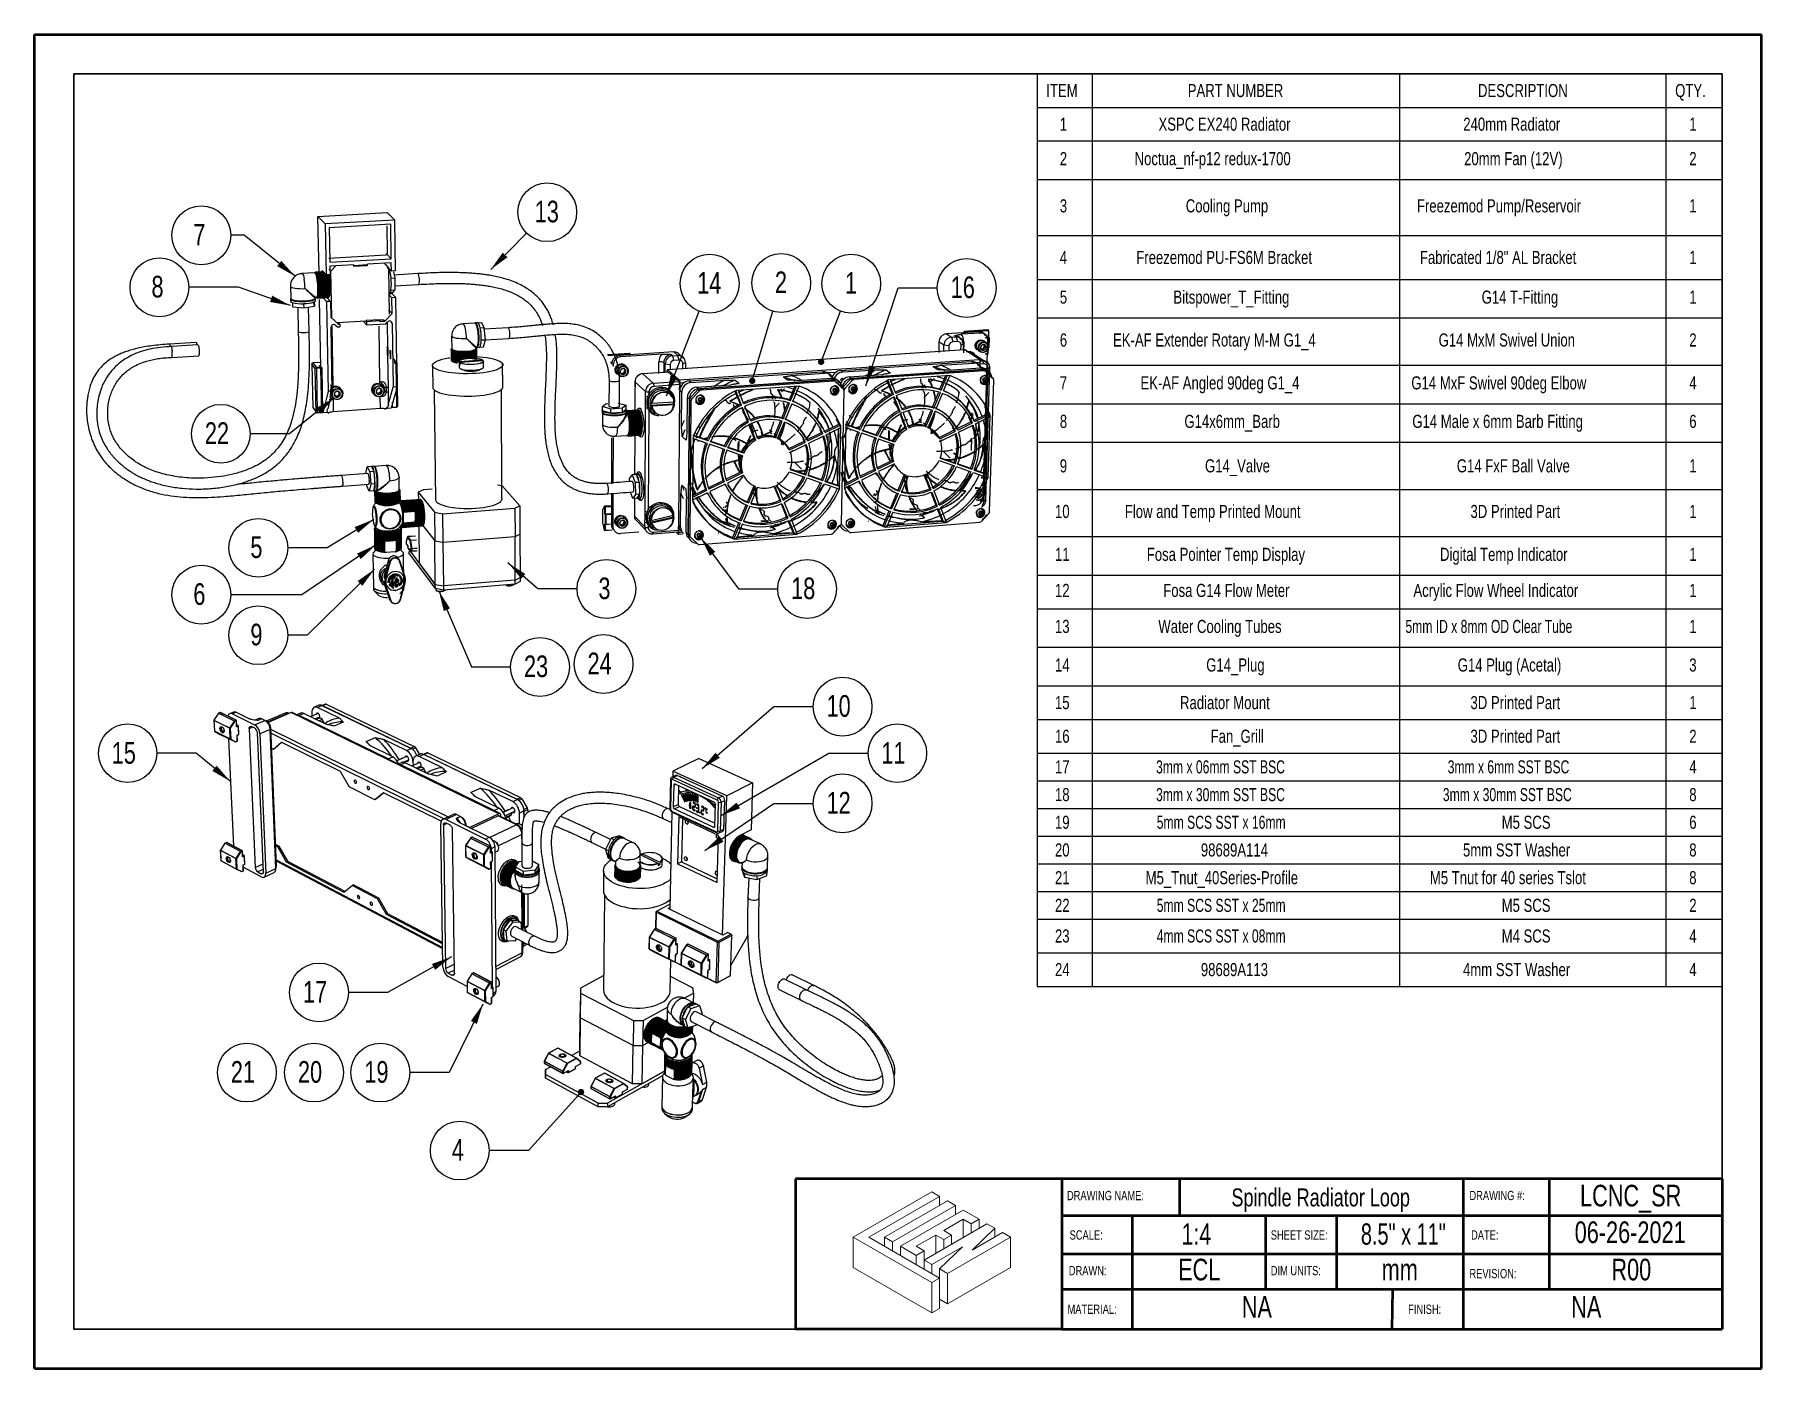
# Model space of a CAD drawing. Header units: millimetres. Extents: x 0 to 279, y 0 to 216.
import ezdxf

# ---------------------------------------------------------------- set-up
doc = ezdxf.new("R2010")
doc.units = ezdxf.units.MM
for name, color, linetype in [('DIM', 1, 'Continuous'), ('PAGE_BORDER', 7, 'Continuous'), ('TITLE_BLOCK_BORDER', 7, 'Continuous'), ('TITLE_BLOCK_TEXT', 8, 'Continuous')]:
    doc.layers.add(name, color=color, linetype=linetype)
doc.styles.add('SLDTEXTSTYLE0', font='TXT', dxfattribs={"width": 0.75})
doc.styles.add('SLDTEXTSTYLE1', font='TXT', dxfattribs={"width": 0.7})
doc.styles.add('SLDTEXTSTYLE2', font='TXT', dxfattribs={"width": 0.692308})
doc.styles.add('SLDTEXTSTYLE3', font='TXT', dxfattribs={"width": 0.694444})
doc.styles.add('SLDTEXTSTYLE4', font='TXT', dxfattribs={"width": 0.691176})
doc.dimstyles.new('SLDDIMSTYLE0', dxfattribs={"dimtxt": 0.18, "dimasz": 1.016, "dimexe": 0, "dimexo": 0.0625, "dimgap": 0, "dimtad": 0, "dimtih": 1, "dimtoh": 1, "dimdec": 0, "dimrnd": 1e-09, "dimzin": 0, "dimdsep": 46, "dimtxsty": 'Standard', "dimblk1": 'DOT', "dimblk2": 'DOT', "dimsah": 1, "dimcen": 0.09, "dimadec": 0, "dimazin": 0, "dimtfac": 1.016, "dimtdec": 0, "dimtofl": 0, "dimtmove": 0, "dimatfit": 3, "dimldrblk": 'DOT', "dimfxl": 0, "dimfrac": 2, "dimtolj": 1, "dimtzin": 0, "dimarcsym": 0})
doc.dimstyles.new('SLDDIMSTYLE1', dxfattribs={"dimtxt": 0.18, "dimasz": 3.302, "dimexe": 0, "dimexo": 0.0625, "dimgap": 0, "dimtad": 0, "dimtih": 1, "dimtoh": 1, "dimdec": 0, "dimrnd": 1e-09, "dimzin": 0, "dimdsep": 46, "dimtxsty": 'Standard', "dimsah": 1, "dimcen": 0.09, "dimadec": 0, "dimazin": 0, "dimtfac": 3.302, "dimtdec": 0, "dimtofl": 0, "dimtmove": 0, "dimatfit": 3, "dimfxl": 0, "dimfrac": 2, "dimtolj": 1, "dimtzin": 0, "dimarcsym": 0})

msp = doc.modelspace()

# ---------------------------------------------------------------- texts
at = {"layer": 'TITLE_BLOCK_TEXT'}
for s, insert, char_height, attachment_point, style in [('DRAWING NAME:', (167.04, 28.74), 1.5, 1, 'SLDTEXTSTYLE0'), ('Spindle Radiator Loop', (208.09, 29.14), 2.9104, 2, 'SLDTEXTSTYLE0'), ('DRAWING #:', (232.16, 28.75), 1.5, 1, 'SLDTEXTSTYLE0'), ('LCNC_SR', (258.24, 29.73), 3.5, 2, 'SLDTEXTSTYLE0'), ('SCALE:', (167.47, 22.36), 1.5, 1, 'SLDTEXTSTYLE0'), ('1:4', (187.97, 23.48), 3.44, 2, 'SLDTEXTSTYLE0'), ('SHEET SIZE:', (200.01, 22.36), 1.5, 1, 'SLDTEXTSTYLE0'), ('8.5" x 11"', (221.46, 23.48), 3.44, 2, 'SLDTEXTSTYLE1'), ('DATE:', (232.42, 22.36), 1.5, 1, 'SLDTEXTSTYLE0'), ('06-26-2021', (258.16, 23.8), 3.5, 2, 'SLDTEXTSTYLE0'), ('ECL', (188.43, 17.76), 3.5, 2, 'SLDTEXTSTYLE0'), ('mm', (220.88, 17.76), 3.5, 2, 'SLDTEXTSTYLE0'), ('R00', (258.34, 17.76), 3.5, 2, 'SLDTEXTSTYLE0'), ('DRAWN:', (167.34, 16.59), 1.5, 1, 'SLDTEXTSTYLE0'), ('DIM UNITS:', (200.01, 16.59), 1.5, 1, 'SLDTEXTSTYLE0'), ('REVISION:', (232.16, 16.11), 1.5, 1, 'SLDTEXTSTYLE0'), ('NA', (197.76, 11.71), 3.5, 2, 'SLDTEXTSTYLE0'), ('NA', (251.06, 11.71), 3.5, 2, 'SLDTEXTSTYLE0'), ('MATERIAL:', (167.13, 10.34), 1.5, 1, 'SLDTEXTSTYLE0'), ('FINISH:', (222.24, 10.34), 1.5, 1, 'SLDTEXTSTYLE0')]:
    msp.add_mtext(s, dxfattribs=dict(at, insert=insert, char_height=char_height, attachment_point=attachment_point, style=style))

# ---------------------------------------------------------------- blocks, each defined once
blk = doc.blocks.new('Lien3D Logo')
at = {"color": 7, "linetype": 'Continuous', "lineweight": 18}
for p, q in [((10.61, 16.33), (0, 10.21)), ((11.67, 15.71), (10.61, 16.33)), ((2.13, 10.21), (11.67, 15.71)), ((12.73, 15.1), (4.26, 10.21)), ((5.32, 9.59), (13.8, 14.49)), ((11.67, 15.71), (11.67, 14.49)), ((13.8, 14.49), (12.73, 15.1)), ((13.8, 14.49), (13.8, 13.26)), ((14.86, 13.87), (6.38, 8.98)), ((18.05, 12.03), (9.57, 7.13)), ((12.22, 11.12), (14.86, 12.64)), ((16.99, 12.64), (14.86, 13.87)), ((14.86, 12.64), (15.93, 12.03)), ((14.86, 12.64), (14.86, 10.19)), ((15.93, 12.03), (16.99, 12.64)), ((15.93, 12.03), (15.93, 10.8)), ((16.99, 12.64), (16.99, 11.42)), ((19.12, 11.42), (18.05, 12.03)), ((0, 10.21), (0, 6.12)), ((0, 10.21), (10.61, 4.08)), ((11.67, 4.7), (2.13, 10.21)), ((4.26, 10.21), (4.26, 8.98)), ((4.26, 10.21), (5.32, 9.59)), ((5.32, 9.59), (5.32, 8.36)), ((8.51, 8.98), (11.15, 10.5)), ((11.15, 10.5), (12.22, 9.89)), ((11.15, 10.5), (11.15, 8.05)), ((13.28, 10.5), (12.22, 11.12)), ((12.22, 9.89), (13.28, 10.5)), ((12.22, 9.89), (12.22, 8.66)), ((12.73, 5.31), (21.21, 10.21)), ((13.28, 10.5), (13.28, 9.28)), ((16.04, 8.45), (19.12, 11.42)), ((20.15, 10.82), (16.04, 8.45)), ((19.12, 11.42), (19.12, 10.22)), ((21.21, 10.21), (20.15, 10.82)), ((21.21, 10.21), (21.21, 6.12)), ((6.38, 8.98), (8.51, 7.75)), ((6.38, 8.98), (6.38, 7.75)), ((9.57, 8.36), (8.51, 8.98)), ((8.51, 7.75), (9.57, 8.36)), ((8.51, 7.75), (8.51, 6.52)), ((9.57, 8.36), (9.57, 7.13)), ((9.57, 7.13), (10.64, 6.52)), ((9.57, 7.13), (9.57, 5.91)), ((10.64, 6.52), (14.75, 8.89)), ((14.75, 8.89), (11.67, 5.93)), ((0, 6.12), (10.61, 0)), ((10.61, 4.08), (11.67, 4.7)), ((10.64, 6.52), (10.64, 5.29)), ((11.67, 5.93), (12.73, 5.31)), ((11.67, 5.93), (11.67, 4.7)), ((11.67, 4.7), (11.67, 0.61)), ((12.73, 1.23), (21.21, 6.12)), ((12.73, 5.31), (12.73, 1.23)), ((10.61, 4.08), (10.61, 0)), ((10.61, 0), (11.67, 0.61)), ((11.67, 1.84), (12.73, 1.23))]:
    blk.add_line(p, q, dxfattribs=at)
blk = doc.blocks.new('SW_NOTE_0')
at = {"layer": 'DIM', "color": 0}
blk.add_circle((2.59, 2.65), 4.76, dxfattribs=at)
at = {"layer": 'DIM', "color": 0, "insert": (0, 4.51), "char_height": 3.5, "attachment_point": 1, "style": 'SLDTEXTSTYLE0'}
blk.add_mtext('20', dxfattribs=at)
blk = doc.blocks.new('SW_NOTE_1')
at = {"layer": 'DIM', "color": 0}
blk.add_circle((2.59, 2.65), 4.76, dxfattribs=at)
at = {"layer": 'DIM', "color": 0, "insert": (0, 4.51), "char_height": 3.5, "attachment_point": 1, "style": 'SLDTEXTSTYLE0'}
blk.add_mtext('21', dxfattribs=at)
blk = doc.blocks.new('SW_NOTE_2')
at = {"layer": 'DIM', "color": 0}
blk.add_circle((2.59, 2.65), 4.76, dxfattribs=at)
at = {"layer": 'DIM', "color": 0, "insert": (0, 4.51), "char_height": 3.5, "attachment_point": 1, "style": 'SLDTEXTSTYLE0'}
blk.add_mtext('24', dxfattribs=at)
blk = doc.blocks.new('SW_TABLEANNOTATION_0')
at = {"layer": 'TITLE_BLOCK_BORDER', "color": 0}
for p, q in [((0, 0), (0, -147.71)), ((110.86, 0), (0, 0)), ((8.95, 0), (8.95, -5.44)), ((58.66, 0), (58.66, -5.44)), ((101.75, 0), (101.75, -5.44)), ((110.86, -147.71), (110.86, 0)), ((0, -5.44), (110.86, -5.44)), ((8.95, -5.44), (8.95, -147.71)), ((58.66, -5.44), (58.66, -147.71)), ((101.75, -5.44), (101.75, -147.71)), ((0, -10.88), (110.86, -10.88)), ((0, -17.11), (110.86, -17.11)), ((0, -26.17), (110.86, -26.17)), ((0, -33.29), (110.86, -33.29)), ((0, -39.52), (110.86, -39.52)), ((0, -47.17), (110.86, -47.17)), ((0, -53.4), (110.86, -53.4)), ((0, -59.63), (110.86, -59.63)), ((0, -67.28), (110.86, -67.28)), ((0, -74.92), (110.86, -74.92)), ((0, -81.16), (110.86, -81.16)), ((0, -86.59), (110.86, -86.59)), ((0, -92.83), (110.86, -92.83)), ((0, -99.06), (110.86, -99.06)), ((0, -104.5), (110.86, -104.5)), ((0, -109.94), (110.86, -109.94)), ((0, -114.42), (110.86, -114.42)), ((0, -118.9), (110.86, -118.9)), ((0, -123.39), (110.86, -123.39)), ((0, -127.87), (110.86, -127.87)), ((0, -132.35), (110.86, -132.35)), ((0, -136.83), (110.86, -136.83)), ((0, -142.27), (110.86, -142.27)), ((0, -147.71), (110.86, -147.71))]:
    blk.add_line(p, q, dxfattribs=at)
at = {"layer": 'TITLE_BLOCK_BORDER', "color": 0, "attachment_point": 1}
for s, insert, char_height, style in [('ITEM', (1.5, -1.66), 2.117, 'SLDTEXTSTYLE0'), ('PART NUMBER', (24.39, -1.66), 2.1167, 'SLDTEXTSTYLE0'), ('DESCRIPTION', (71.35, -1.66), 2.1167, 'SLDTEXTSTYLE0'), ('QTY.', (103.25, -1.66), 2.117, 'SLDTEXTSTYLE0'), ('1', (3.69, -7.1), 2.12, 'SLDTEXTSTYLE0'), ('XSPC EX240 Radiator', (19.66, -7.1), 2.1167, 'SLDTEXTSTYLE0'), ('240mm Radiator', (68.97, -7.1), 2.1167, 'SLDTEXTSTYLE0'), ('1', (105.53, -7.1), 2.12, 'SLDTEXTSTYLE0'), ('2', (3.69, -12.68), 2.12, 'SLDTEXTSTYLE0'), ('Noctua_nf-p12 redux-1700', (15.79, -12.68), 2.1167, 'SLDTEXTSTYLE0'), ('20mm Fan (12V)', (69.11, -12.68), 2.1167, 'SLDTEXTSTYLE0'), ('2', (105.53, -12.68), 2.12, 'SLDTEXTSTYLE0'), ('3', (3.69, -20.32), 2.12, 'SLDTEXTSTYLE0'), ('Cooling Pump', (24.07, -20.32), 2.1167, 'SLDTEXTSTYLE0'), ('Freezemod Pump/Reservoir', (61.47, -20.32), 2.1167, 'SLDTEXTSTYLE0'), ('1', (105.53, -20.32), 2.12, 'SLDTEXTSTYLE0'), ('4', (3.69, -28.67), 2.12, 'SLDTEXTSTYLE0'), ('Freezemod PU-FS6M Bracket', (16.06, -28.67), 2.1167, 'SLDTEXTSTYLE0'), ('Fabricated 1/8" AL Bracket', (61.95, -28.67), 2.1167, 'SLDTEXTSTYLE0'), ('1', (105.53, -28.67), 2.12, 'SLDTEXTSTYLE0'), ('5', (3.69, -35.09), 2.12, 'SLDTEXTSTYLE0'), ('Bitspower_T_Fitting', (22.07, -35.09), 2.1167, 'SLDTEXTSTYLE0'), ('G14 T-Fitting', (71.94, -35.09), 2.1167, 'SLDTEXTSTYLE0'), ('1', (105.53, -35.09), 2.12, 'SLDTEXTSTYLE0'), ('6', (3.69, -42.03), 2.12, 'SLDTEXTSTYLE0'), ('EK-AF Extender Rotary M-M G1_4', (12.3, -42.03), 2.1167, 'SLDTEXTSTYLE0'), ('G14 MxM Swivel Union', (64.98, -42.03), 2.1167, 'SLDTEXTSTYLE0'), ('2', (105.53, -42.03), 2.12, 'SLDTEXTSTYLE0'), ('7', (3.69, -48.97), 2.12, 'SLDTEXTSTYLE0'), ('EK-AF Angled 90deg G1_4', (16.74, -48.97), 2.1167, 'SLDTEXTSTYLE0'), ('G14 MxF Swivel 90deg Elbow', (60.56, -48.97), 2.1167, 'SLDTEXTSTYLE0'), ('4', (105.53, -48.97), 2.12, 'SLDTEXTSTYLE0'), ('8', (3.69, -55.2), 2.12, 'SLDTEXTSTYLE0'), ('G14x6mm_Barb', (23.85, -55.2), 2.1167, 'SLDTEXTSTYLE0'), ('G14 Male x 6mm Barb Fitting', (60.72, -55.2), 2.1167, 'SLDTEXTSTYLE0'), ('6', (105.53, -55.2), 2.12, 'SLDTEXTSTYLE0'), ('9', (3.69, -62.4), 2.12, 'SLDTEXTSTYLE0'), ('G14_Valve', (27.18, -62.4), 2.117, 'SLDTEXTSTYLE0'), ('G14 FxF Ball Valve', (67.92, -62.4), 2.1167, 'SLDTEXTSTYLE0'), ('1', (105.53, -62.4), 2.12, 'SLDTEXTSTYLE0'), ('10', (2.91, -69.78), 2.117, 'SLDTEXTSTYLE0'), ('Flow and Temp Printed Mount', (14.21, -69.78), 2.1167, 'SLDTEXTSTYLE0'), ('3D Printed Part', (70.13, -69.78), 2.1167, 'SLDTEXTSTYLE0'), ('1', (105.53, -69.78), 2.12, 'SLDTEXTSTYLE0'), ('11', (2.91, -76.72), 2.117, 'SLDTEXTSTYLE0'), ('Fosa Pointer Temp Display', (17.76, -76.72), 2.1167, 'SLDTEXTSTYLE0'), ('Digital Temp Indicator', (65.2, -76.72), 2.1167, 'SLDTEXTSTYLE0'), ('1', (105.53, -76.72), 2.12, 'SLDTEXTSTYLE0'), ('12', (2.91, -82.56), 2.117, 'SLDTEXTSTYLE0'), ('Fosa G14 Flow Meter', (20.43, -82.56), 2.1167, 'SLDTEXTSTYLE0'), ('Acrylic Flow Wheel Indicator', (60.9, -82.56), 2.1167, 'SLDTEXTSTYLE0'), ('1', (105.53, -82.56), 2.12, 'SLDTEXTSTYLE0'), ('13', (2.91, -88.39), 2.117, 'SLDTEXTSTYLE0'), ('Water Cooling Tubes', (19.63, -88.39), 2.1167, 'SLDTEXTSTYLE0'), ('5mm ID x 8mm OD Clear Tube', (59.61, -88.39), 2.1167, 'SLDTEXTSTYLE2'), ('1', (105.53, -88.39), 2.12, 'SLDTEXTSTYLE0'), ('14', (2.91, -94.63), 2.117, 'SLDTEXTSTYLE0'), ('G14_Plug', (27.38, -94.63), 2.117, 'SLDTEXTSTYLE0'), ('G14 Plug (Acetal)', (68.07, -94.63), 2.1167, 'SLDTEXTSTYLE0'), ('3', (105.53, -94.63), 2.12, 'SLDTEXTSTYLE0'), ('15', (2.91, -100.72), 2.117, 'SLDTEXTSTYLE0'), ('Radiator Mount', (23.14, -100.72), 2.1167, 'SLDTEXTSTYLE0'), ('3D Printed Part', (70.13, -100.72), 2.1167, 'SLDTEXTSTYLE0'), ('1', (105.53, -100.72), 2.12, 'SLDTEXTSTYLE0'), ('16', (2.91, -106.16), 2.117, 'SLDTEXTSTYLE0'), ('Fan_Grill', (28.09, -106.16), 2.117, 'SLDTEXTSTYLE0'), ('3D Printed Part', (70.13, -106.16), 2.1167, 'SLDTEXTSTYLE0'), ('2', (105.53, -106.16), 2.12, 'SLDTEXTSTYLE0'), ('17', (2.91, -111.12), 2.117, 'SLDTEXTSTYLE0'), ('3mm x 06mm SST BSC', (19.26, -111.12), 2.1167, 'SLDTEXTSTYLE3'), ('3mm x 6mm SST BSC', (66.45, -111.12), 2.1167, 'SLDTEXTSTYLE4'), ('4', (105.53, -111.12), 2.12, 'SLDTEXTSTYLE0'), ('18', (2.91, -115.61), 2.117, 'SLDTEXTSTYLE0'), ('3mm x 30mm SST BSC', (19.26, -115.61), 2.1167, 'SLDTEXTSTYLE3'), ('3mm x 30mm SST BSC', (65.66, -115.61), 2.1167, 'SLDTEXTSTYLE3'), ('8', (105.53, -115.61), 2.12, 'SLDTEXTSTYLE0'), ('19', (2.91, -120.09), 2.117, 'SLDTEXTSTYLE0'), ('5mm SCS SST x 16mm', (19.37, -120.09), 2.1167, 'SLDTEXTSTYLE3'), ('M5 SCS', (75.18, -120.09), 2.117, 'SLDTEXTSTYLE0'), ('6', (105.53, -120.09), 2.12, 'SLDTEXTSTYLE0'), ('20', (2.91, -124.57), 2.117, 'SLDTEXTSTYLE0'), ('98689A114', (26.51, -124.57), 2.117, 'SLDTEXTSTYLE0'), ('5mm SST Washer', (68.92, -124.57), 2.1167, 'SLDTEXTSTYLE0'), ('8', (105.53, -124.57), 2.12, 'SLDTEXTSTYLE0'), ('21', (2.91, -129.05), 2.117, 'SLDTEXTSTYLE0'), ('M5_Tnut_40Series-Profile', (17.58, -129.05), 2.1167, 'SLDTEXTSTYLE0'), ('M5 Tnut for 40 series Tslot', (63.56, -129.05), 2.1167, 'SLDTEXTSTYLE0'), ('8', (105.53, -129.05), 2.12, 'SLDTEXTSTYLE0'), ('22', (2.91, -133.53), 2.117, 'SLDTEXTSTYLE0'), ('5mm SCS SST x 25mm', (19.37, -133.53), 2.1167, 'SLDTEXTSTYLE3'), ('M5 SCS', (75.18, -133.53), 2.117, 'SLDTEXTSTYLE0'), ('2', (105.53, -133.53), 2.12, 'SLDTEXTSTYLE0'), ('23', (2.91, -138.49), 2.117, 'SLDTEXTSTYLE0'), ('4mm SCS SST x 08mm', (19.37, -138.49), 2.1167, 'SLDTEXTSTYLE3'), ('M4 SCS', (75.18, -138.49), 2.117, 'SLDTEXTSTYLE0'), ('4', (105.53, -138.49), 2.12, 'SLDTEXTSTYLE0'), ('24', (2.91, -143.93), 2.117, 'SLDTEXTSTYLE0'), ('98689A113', (26.51, -143.93), 2.117, 'SLDTEXTSTYLE0'), ('4mm SST Washer', (68.92, -143.93), 2.1167, 'SLDTEXTSTYLE0'), ('4', (105.53, -143.93), 2.12, 'SLDTEXTSTYLE0')]:
    blk.add_mtext(s, dxfattribs=dict(at, insert=insert, char_height=char_height, style=style))
blk = doc.blocks.new('SW_NOTE_3')
at = {"layer": 'DIM', "color": 0}
blk.add_circle((1.71, 4.44), 4.76, dxfattribs=at)
at = {"layer": 'DIM', "color": 0, "insert": (1.67, 6.3), "char_height": 3.5, "attachment_point": 2, "style": 'SLDTEXTSTYLE0'}
blk.add_mtext('1', dxfattribs=at)
blk = doc.blocks.new('_DOT')
at = {"color": 0, "linetype": 'ByBlock', "lineweight": -2}
blk.add_line((-0.5, 0), (-1, 0), dxfattribs=at)
at = {"color": 0, "linetype": 'ByBlock', "const_width": 0.5}
blk.add_lwpolyline([(-0.25, 0, 1), (0.25, 0, 1)], format="xyb", close=True, dxfattribs=at)
blk = doc.blocks.new('SW_NOTE_4')
at = {"layer": 'DIM', "color": 0}
blk.add_circle((1.35, 4.56), 4.76, dxfattribs=at)
at = {"layer": 'DIM', "color": 0, "insert": (1.31, 6.42), "char_height": 3.5, "attachment_point": 2, "style": 'SLDTEXTSTYLE0'}
blk.add_mtext('2', dxfattribs=at)
blk = doc.blocks.new('SW_NOTE_5')
at = {"layer": 'DIM', "color": 0}
blk.add_circle((4.76, 0), 4.76, dxfattribs=at)
at = {"layer": 'DIM', "color": 0, "insert": (3.46, 1.86), "char_height": 3.5, "attachment_point": 1, "style": 'SLDTEXTSTYLE0'}
blk.add_mtext('3', dxfattribs=at)
blk = doc.blocks.new('SW_NOTE_6')
at = {"layer": 'DIM', "color": 0}
blk.add_circle((-4.76, 0), 4.76, dxfattribs=at)
at = {"layer": 'DIM', "color": 0, "insert": (-6.05, 1.86), "char_height": 3.5, "attachment_point": 1, "style": 'SLDTEXTSTYLE0'}
blk.add_mtext('5', dxfattribs=at)
blk = doc.blocks.new('SW_NOTE_7')
at = {"layer": 'DIM', "color": 0}
blk.add_circle((-4.76, 0), 4.76, dxfattribs=at)
at = {"layer": 'DIM', "color": 0, "insert": (-6.05, 1.86), "char_height": 3.5, "attachment_point": 1, "style": 'SLDTEXTSTYLE0'}
blk.add_mtext('6', dxfattribs=at)
blk = doc.blocks.new('SW_NOTE_8')
at = {"layer": 'DIM', "color": 0}
blk.add_circle((-4.76, 0), 4.76, dxfattribs=at)
at = {"layer": 'DIM', "color": 0, "insert": (-6.05, 1.86), "char_height": 3.5, "attachment_point": 1, "style": 'SLDTEXTSTYLE0'}
blk.add_mtext('7', dxfattribs=at)
blk = doc.blocks.new('SW_NOTE_9')
at = {"layer": 'DIM', "color": 0}
blk.add_circle((-4.76, 0), 4.76, dxfattribs=at)
at = {"layer": 'DIM', "color": 0, "insert": (-6.05, 1.86), "char_height": 3.5, "attachment_point": 1, "style": 'SLDTEXTSTYLE0'}
blk.add_mtext('8', dxfattribs=at)
blk = doc.blocks.new('SW_NOTE_10')
at = {"layer": 'DIM', "color": 0}
blk.add_circle((-4.76, 0), 4.76, dxfattribs=at)
at = {"layer": 'DIM', "color": 0, "insert": (-6.05, 1.86), "char_height": 3.5, "attachment_point": 1, "style": 'SLDTEXTSTYLE0'}
blk.add_mtext('9', dxfattribs=at)
blk = doc.blocks.new('SW_NOTE_11')
at = {"layer": 'DIM', "color": 0}
blk.add_circle((3.34, 3.39), 4.76, dxfattribs=at)
at = {"layer": 'DIM', "color": 0, "insert": (3.27, 5.25), "char_height": 3.5, "attachment_point": 2, "style": 'SLDTEXTSTYLE0'}
blk.add_mtext('13', dxfattribs=at)
blk = doc.blocks.new('SW_NOTE_12')
at = {"layer": 'DIM', "color": 0}
blk.add_circle((1.71, 4.44), 4.76, dxfattribs=at)
at = {"layer": 'DIM', "color": 0, "insert": (1.64, 6.3), "char_height": 3.5, "attachment_point": 2, "style": 'SLDTEXTSTYLE0'}
blk.add_mtext('14', dxfattribs=at)
blk = doc.blocks.new('SW_NOTE_13')
at = {"layer": 'DIM', "color": 0}
blk.add_circle((4.76, 0), 4.76, dxfattribs=at)
at = {"layer": 'DIM', "color": 0, "insert": (2.17, 1.86), "char_height": 3.5, "attachment_point": 1, "style": 'SLDTEXTSTYLE0'}
blk.add_mtext('16', dxfattribs=at)
blk = doc.blocks.new('SW_NOTE_14')
at = {"layer": 'DIM', "color": 0}
blk.add_circle((4.76, 0), 4.76, dxfattribs=at)
at = {"layer": 'DIM', "color": 0, "insert": (2.17, 1.86), "char_height": 3.5, "attachment_point": 1, "style": 'SLDTEXTSTYLE0'}
blk.add_mtext('18', dxfattribs=at)
blk = doc.blocks.new('SW_NOTE_15')
at = {"layer": 'DIM', "color": 0}
blk.add_circle((-4.76, 0), 4.76, dxfattribs=at)
at = {"layer": 'DIM', "color": 0, "insert": (-7.34, 1.86), "char_height": 3.5, "attachment_point": 1, "style": 'SLDTEXTSTYLE0'}
blk.add_mtext('22', dxfattribs=at)
blk = doc.blocks.new('SW_NOTE_16')
at = {"layer": 'DIM', "color": 0}
blk.add_circle((4.76, 0), 4.76, dxfattribs=at)
at = {"layer": 'DIM', "color": 0, "insert": (2.17, 1.86), "char_height": 3.5, "attachment_point": 1, "style": 'SLDTEXTSTYLE0'}
blk.add_mtext('23', dxfattribs=at)
blk = doc.blocks.new('SW_NOTE_17')
at = {"layer": 'DIM', "color": 0}
blk.add_circle((-4.76, 0), 4.76, dxfattribs=at)
at = {"layer": 'DIM', "color": 0, "insert": (-6.05, 1.86), "char_height": 3.5, "attachment_point": 1, "style": 'SLDTEXTSTYLE0'}
blk.add_mtext('4', dxfattribs=at)
blk = doc.blocks.new('SW_NOTE_18')
at = {"layer": 'DIM', "color": 0}
blk.add_circle((4.76, 0), 4.76, dxfattribs=at)
at = {"layer": 'DIM', "color": 0, "insert": (2.17, 1.86), "char_height": 3.5, "attachment_point": 1, "style": 'SLDTEXTSTYLE0'}
blk.add_mtext('10', dxfattribs=at)
blk = doc.blocks.new('SW_NOTE_19')
at = {"layer": 'DIM', "color": 0}
blk.add_circle((4.73, 0), 4.73, dxfattribs=at)
at = {"layer": 'DIM', "color": 0, "insert": (2.14, 1.8), "char_height": 3.5, "attachment_point": 1, "style": 'SLDTEXTSTYLE0'}
blk.add_mtext('11', dxfattribs=at)
blk = doc.blocks.new('SW_NOTE_20')
at = {"layer": 'DIM', "color": 0}
blk.add_circle((4.76, 0), 4.76, dxfattribs=at)
at = {"layer": 'DIM', "color": 0, "insert": (2.17, 1.86), "char_height": 3.5, "attachment_point": 1, "style": 'SLDTEXTSTYLE0'}
blk.add_mtext('12', dxfattribs=at)
blk = doc.blocks.new('SW_NOTE_21')
at = {"layer": 'DIM', "color": 0}
blk.add_circle((-4.73, 0), 4.73, dxfattribs=at)
at = {"layer": 'DIM', "color": 0, "insert": (-7.31, 1.8), "char_height": 3.5, "attachment_point": 1, "style": 'SLDTEXTSTYLE0'}
blk.add_mtext('15', dxfattribs=at)
blk = doc.blocks.new('SW_NOTE_22')
at = {"layer": 'DIM', "color": 0}
blk.add_circle((-4.76, 0), 4.76, dxfattribs=at)
at = {"layer": 'DIM', "color": 0, "insert": (-7.34, 1.86), "char_height": 3.5, "attachment_point": 1, "style": 'SLDTEXTSTYLE0'}
blk.add_mtext('17', dxfattribs=at)
blk = doc.blocks.new('SW_NOTE_23')
at = {"layer": 'DIM', "color": 0}
blk.add_circle((-4.76, 0), 4.76, dxfattribs=at)
at = {"layer": 'DIM', "color": 0, "insert": (-7.34, 1.86), "char_height": 3.5, "attachment_point": 1, "style": 'SLDTEXTSTYLE0'}
blk.add_mtext('19', dxfattribs=at)

# ---------------------------------------------------------------- linework, layer by layer
at = {"color": 7, "linetype": 'Continuous', "lineweight": 50}
for p, q in [((0, 0), (0, 215.9)), ((0, 215.9), (279.4, 215.9)), ((279.4, 0), (279.4, 215.9)), ((0, 0), (279.4, 0))]:
    msp.add_line(p, q, dxfattribs=at)
at = {"color": 7, "linetype": 'Continuous', "lineweight": 25}
for p, q in [((45.86, 186.47), (57.03, 187.08)), ((47.01, 185.25), (45.86, 186.47)), ((46.03, 177.28), (45.86, 186.47)), ((58.28, 185.88), (47.01, 185.25)), ((47.01, 185.25), (47.16, 176.99)), ((57.64, 185.19), (47.68, 184.64)), ((47.68, 184.64), (47.78, 179.04)), ((58.28, 185.88), (57.03, 187.08)), ((57.09, 180.52), (57.03, 184.94)), ((57.71, 179.62), (57.64, 185.19)), ((58.39, 177.66), (58.28, 185.88)), ((47.6, 179.7), (56.82, 180.23)), ((47.78, 179.04), (57.71, 179.62)), ((57.72, 178.97), (53.86, 178.74)), ((57.34, 178.16), (56.6, 178.85)), ((57.71, 179.62), (57, 180.33)), ((57.74, 177.62), (57.72, 178.97)), ((45.32, 177.32), (43.25, 177.2)), ((45.35, 177.28), (45.39, 177.33)), ((45.36, 177.31), (45.39, 177.34)), ((45.44, 177.4), (45.38, 177.34)), ((45.38, 177.34), (45.42, 177.39)), ((45.45, 177.42), (45.4, 177.36)), ((45.4, 177.35), (45.44, 177.41)), ((45.47, 177.43), (45.42, 177.37)), ((45.42, 177.37), (45.46, 177.42)), ((45.44, 177.38), (45.48, 177.43)), ((45.49, 177.43), (45.44, 177.38)), ((45.49, 177.43), (45.46, 177.43)), ((45.46, 177.38), (45.5, 177.43)), ((45.51, 177.43), (45.46, 177.38)), ((46.62, 177.51), (45.47, 177.44)), ((45.47, 177.38), (45.52, 177.43)), ((45.53, 177.43), (45.48, 177.37)), ((46.63, 177.51), (45.49, 177.45)), ((45.49, 177.37), (45.54, 177.43)), ((45.55, 177.42), (45.5, 177.36)), ((46.64, 177.51), (45.51, 177.45)), ((45.51, 177.35), (45.56, 177.41)), ((45.57, 177.4), (45.52, 177.35)), ((46.65, 177.51), (45.53, 177.44)), ((45.54, 177.33), (45.58, 177.39)), ((45.6, 177.38), (45.54, 177.33)), ((46.67, 177.49), (45.55, 177.43)), ((45.56, 177.31), (45.6, 177.37)), ((45.62, 177.35), (45.56, 177.3)), ((46.69, 177.48), (45.58, 177.41)), ((45.58, 177.28), (45.62, 177.34)), ((45.64, 177.32), (45.58, 177.27)), ((46.71, 177.45), (45.6, 177.39)), ((45.6, 177.24), (45.64, 177.3)), ((45.66, 177.28), (45.6, 177.23)), ((46.73, 177.42), (45.62, 177.36)), ((45.62, 177.2), (45.67, 177.26)), ((45.68, 177.23), (45.62, 177.19)), ((46.76, 177.39), (45.64, 177.32)), ((45.64, 177.15), (45.69, 177.21)), ((45.7, 177.18), (45.64, 177.14)), ((46.79, 177.35), (45.66, 177.28)), ((45.66, 177.1), (45.71, 177.16)), ((45.72, 177.13), (45.66, 177.09)), ((46.82, 177.3), (45.68, 177.24)), ((45.68, 177.05), (45.73, 177.11)), ((45.74, 177.07), (45.68, 177.04)), ((46.85, 177.26), (45.7, 177.19)), ((45.7, 176.99), (45.75, 177.05)), ((45.76, 177), (45.7, 176.97)), ((45.71, 177.09), (45.74, 177.09)), ((46.88, 177.2), (45.72, 177.13)), ((45.72, 176.92), (45.77, 176.98)), ((45.78, 176.94), (45.72, 176.91)), ((46.92, 177.14), (45.74, 177.07)), ((45.74, 176.85), (45.79, 176.91)), ((45.8, 176.86), (45.74, 176.84)), ((45.75, 176.78), (45.81, 176.83)), ((46.96, 177.08), (45.76, 177.01)), ((45.82, 176.79), (45.76, 176.76)), ((45.77, 176.7), (45.83, 176.76)), ((47, 177.01), (45.78, 176.94)), ((45.84, 176.7), (45.78, 176.68)), ((45.79, 176.62), (45.84, 176.67)), ((45.85, 176.62), (45.79, 176.6)), ((47.04, 176.94), (45.8, 176.86)), ((45.81, 176.53), (45.86, 176.59)), ((45.87, 176.53), (45.81, 176.52)), ((47.59, 176.89), (45.82, 176.79)), ((47.7, 176.56), (45.82, 176.44)), ((45.82, 176.44), (45.88, 176.5)), ((45.83, 176.76), (47.6, 176.86)), ((45.89, 176.44), (45.83, 176.43)), ((47.61, 176.81), (45.84, 176.7)), ((45.84, 176.67), (47.62, 176.78)), ((47.72, 176.46), (45.84, 176.35)), ((45.84, 176.35), (45.89, 176.4)), ((45.9, 176.34), (45.84, 176.34)), ((47.63, 176.72), (45.85, 176.62)), ((47.73, 176.37), (45.85, 176.26)), ((45.85, 176.26), (45.91, 176.31)), ((45.86, 176.59), (47.63, 176.69)), ((47.73, 176.35), (45.86, 176.24)), ((45.92, 176.25), (45.86, 176.24)), ((47.65, 176.64), (45.87, 176.53)), ((47.74, 176.27), (45.87, 176.16)), ((47.75, 176.26), (45.87, 176.14)), ((45.87, 176.16), (45.92, 176.21)), ((45.93, 176.15), (45.87, 176.14)), ((45.88, 176.5), (47.65, 176.6)), ((47.76, 176.17), (45.88, 176.06)), ((47.76, 176.16), (45.88, 176.04)), ((45.88, 176.06), (45.94, 176.11)), ((45.95, 176.04), (45.88, 176.04)), ((47.66, 176.54), (45.89, 176.44)), ((45.89, 176.4), (47.67, 176.51)), ((47.77, 176.07), (45.89, 175.96)), ((47.68, 176.45), (45.9, 176.34)), ((47.77, 176.05), (45.9, 175.94)), ((45.91, 176.31), (47.68, 176.41)), ((47.69, 176.35), (45.92, 176.25)), ((45.92, 176.21), (47.7, 176.31)), ((47.71, 176.25), (45.93, 176.15)), ((45.94, 176.11), (47.71, 176.21)), ((47.72, 176.15), (45.95, 176.04)), ((45.95, 176), (47.72, 176.11)), ((47.73, 176.04), (45.96, 175.94)), ((47.16, 176.99), (46.64, 177.58)), ((47.82, 177.03), (47.16, 176.99)), ((47.63, 176.87), (47.59, 176.89)), ((47.6, 176.86), (47.65, 176.81)), ((47.65, 176.79), (47.61, 176.81)), ((47.62, 176.78), (47.67, 176.73)), ((47.67, 176.71), (47.63, 176.72)), ((47.63, 176.69), (47.68, 176.64)), ((47.69, 176.63), (47.64, 176.64)), ((47.65, 176.6), (47.7, 176.56)), ((47.7, 176.54), (47.66, 176.54)), ((47.94, 177.61), (47.67, 177.91)), ((47.67, 176.51), (47.72, 176.46)), ((47.72, 176.45), (47.68, 176.45)), ((47.68, 176.41), (47.73, 176.37)), ((47.73, 176.35), (47.69, 176.35)), ((47.7, 176.31), (47.74, 176.27)), ((47.75, 176.26), (47.71, 176.25)), ((47.71, 176.21), (47.76, 176.17)), ((47.76, 176.16), (47.72, 176.15)), ((47.72, 176.11), (47.77, 176.07)), ((47.77, 176.05), (47.73, 176.04)), ((51.68, 178.62), (47.8, 178.39)), ((47.8, 178.39), (47.82, 177.03)), ((48.67, 178.39), (47.94, 177.61)), ((48.08, 170.07), (47.94, 177.61)), ((51.6, 178.58), (51.63, 178.46)), ((51.66, 178.4), (53.84, 178.53)), ((51.68, 178.53), (53.86, 178.66)), ((51.68, 178.53), (51.68, 178.62)), ((53.86, 178.66), (53.86, 178.74)), ((56.68, 178.54), (56.68, 178.54)), ((56.83, 178.69), (57.34, 178.16)), ((57.16, 178.05), (57.11, 178.05)), ((57.74, 177.62), (57.17, 178.2)), ((57.45, 170.65), (57.34, 178.16)), ((57.68, 176.47), (58.37, 176.51)), ((58.39, 177.66), (57.74, 177.62)), ((62.01, 177.2), (58.11, 176.97)), ((58.37, 176.51), (58.12, 177.51)), ((58.35, 174.59), (58.37, 176.51)), ((41.4, 175.15), (41.44, 173.19)), ((45.41, 173.19), (45.44, 173.27)), ((45.51, 173.35), (45.61, 173.35)), ((45.68, 173.3), (45.63, 173.34)), ((45.64, 173.36), (45.65, 173.34)), ((45.72, 173.27), (45.67, 173.32)), ((45.68, 173.32), (45.74, 173.26)), ((45.74, 173.26), (45.69, 173.31)), ((45.7, 173.31), (45.76, 173.26)), ((45.71, 173.31), (45.78, 173.27)), ((45.76, 173.26), (45.71, 173.31)), ((45.73, 173.32), (45.79, 173.27)), ((45.78, 173.27), (45.73, 173.32)), ((45.75, 173.33), (45.81, 173.29)), ((45.8, 173.28), (45.75, 173.33)), ((45.76, 173.25), (45.78, 173.25)), ((45.77, 173.35), (45.83, 173.31)), ((45.82, 173.3), (45.77, 173.35)), ((45.84, 173.32), (45.78, 173.37)), ((45.78, 173.25), (47.55, 173.36)), ((45.79, 173.38), (45.85, 173.33)), ((45.8, 173.41), (45.87, 173.37)), ((45.86, 173.34), (45.8, 173.4)), ((45.8, 173.26), (47.57, 173.37)), ((45.82, 173.44), (45.88, 173.4)), ((45.87, 173.38), (45.82, 173.43)), ((45.82, 173.28), (47.59, 173.39)), ((45.89, 173.42), (45.83, 173.47)), ((45.83, 173.3), (47.6, 173.41)), ((45.84, 173.48), (45.9, 173.44)), ((47.61, 173.42), (45.84, 173.32)), ((45.85, 173.52), (45.91, 173.49)), ((45.91, 173.46), (45.85, 173.52)), ((45.85, 173.33), (47.62, 173.43)), ((45.92, 173.51), (45.86, 173.56)), ((47.62, 173.45), (45.86, 173.34)), ((45.87, 173.57), (45.93, 173.54)), ((47.64, 173.49), (45.87, 173.38)), ((45.87, 173.36), (47.64, 173.46)), ((45.88, 173.63), (45.94, 173.6)), ((45.93, 173.56), (45.88, 173.62)), ((45.89, 175.96), (45.95, 176)), ((45.89, 173.69), (45.96, 173.66)), ((45.95, 173.62), (45.89, 173.68)), ((47.66, 173.52), (45.89, 173.42)), ((45.89, 173.4), (47.66, 173.5)), ((47.78, 175.97), (45.9, 175.86)), ((45.96, 175.94), (45.9, 175.94)), ((45.9, 175.86), (45.96, 175.9)), ((45.9, 173.75), (45.97, 173.73)), ((45.96, 173.69), (45.9, 173.74)), ((45.9, 173.44), (47.67, 173.55)), ((47.78, 175.95), (45.91, 175.84)), ((45.97, 175.83), (45.91, 175.84)), ((45.91, 173.82), (45.98, 173.8)), ((45.97, 173.76), (45.91, 173.81)), ((47.67, 173.57), (45.91, 173.46)), ((47.79, 175.87), (45.92, 175.76)), ((47.79, 175.85), (45.92, 175.74)), ((45.92, 175.76), (45.97, 175.79)), ((47.8, 175.76), (45.92, 175.65)), ((45.98, 175.73), (45.92, 175.74)), ((45.92, 175.65), (45.98, 175.69)), ((45.92, 173.89), (45.99, 173.88)), ((45.98, 173.83), (45.92, 173.88)), ((47.69, 173.62), (45.92, 173.51)), ((45.92, 173.49), (47.69, 173.59)), ((47.8, 175.74), (45.93, 175.63)), ((47.81, 175.66), (45.93, 175.54)), ((45.99, 175.62), (45.93, 175.63)), ((45.93, 175.54), (45.99, 175.58)), ((45.93, 173.97), (46, 173.96)), ((45.99, 173.91), (45.93, 173.96)), ((47.7, 173.67), (45.93, 173.56)), ((45.93, 173.54), (47.7, 173.65)), ((47.81, 175.64), (45.94, 175.52)), ((47.82, 175.55), (45.94, 175.44)), ((47.82, 175.53), (45.94, 175.42)), ((46, 175.51), (45.94, 175.52)), ((45.94, 175.44), (46, 175.47)), ((46.01, 175.4), (45.94, 175.42)), ((45.94, 174.05), (46, 174.04)), ((46, 173.99), (45.94, 174.04)), ((45.94, 173.6), (47.72, 173.7)), ((47.83, 175.44), (45.95, 175.33)), ((47.83, 175.42), (45.95, 175.31)), ((45.95, 175.33), (46.01, 175.36)), ((47.83, 175.34), (45.95, 175.22)), ((46.01, 175.29), (45.95, 175.31)), ((45.95, 175.22), (46.02, 175.25)), ((45.95, 174.21), (47.83, 174.32)), ((45.95, 174.22), (46.02, 174.22)), ((46.01, 174.16), (45.95, 174.21)), ((45.95, 174.14), (46.01, 174.13)), ((46.01, 174.07), (45.95, 174.12)), ((47.72, 173.73), (45.95, 173.62)), ((45.96, 175.9), (47.74, 176.01)), ((47.83, 175.32), (45.96, 175.2)), ((47.84, 175.23), (45.96, 175.12)), ((47.84, 175.21), (45.96, 175.1)), ((46.02, 175.18), (45.96, 175.2)), ((45.96, 175.12), (46.02, 175.14)), ((47.84, 175.12), (45.96, 175.01)), ((46.02, 175.07), (45.96, 175.1)), ((47.84, 175.1), (45.96, 174.99)), ((45.96, 175.01), (46.02, 175.03)), ((46.03, 174.96), (45.96, 174.99)), ((45.96, 174.48), (47.84, 174.6)), ((45.96, 174.39), (47.84, 174.5)), ((46.03, 174.44), (45.96, 174.48)), ((45.96, 174.41), (46.03, 174.41)), ((45.96, 174.3), (47.83, 174.41)), ((46.02, 174.35), (45.96, 174.39)), ((45.96, 174.31), (46.02, 174.31)), ((46.02, 174.25), (45.96, 174.3)), ((47.73, 173.79), (45.96, 173.69)), ((45.96, 173.66), (47.73, 173.77)), ((47.74, 175.94), (45.97, 175.83)), ((45.97, 175.79), (47.75, 175.9)), ((47.84, 175.02), (45.97, 174.91)), ((45.97, 174.89), (47.84, 175)), ((45.97, 174.91), (46.03, 174.92)), ((45.97, 174.8), (47.84, 174.92)), ((45.97, 174.78), (47.84, 174.9)), ((46.03, 174.86), (45.97, 174.89)), ((45.97, 174.8), (46.03, 174.82)), ((45.97, 174.7), (47.84, 174.81)), ((45.97, 174.68), (47.84, 174.8)), ((46.03, 174.75), (45.97, 174.78)), ((45.97, 174.7), (46.03, 174.71)), ((45.97, 174.58), (47.84, 174.7)), ((46.03, 174.65), (45.97, 174.68)), ((45.97, 174.6), (46.03, 174.61)), ((46.03, 174.54), (45.97, 174.58)), ((45.97, 174.5), (46.03, 174.51)), ((47.74, 173.86), (45.97, 173.76)), ((45.97, 173.73), (47.74, 173.83)), ((47.75, 175.83), (45.98, 175.73)), ((45.98, 175.69), (47.76, 175.79)), ((47.75, 173.94), (45.98, 173.83)), ((45.98, 173.8), (47.75, 173.91)), ((47.76, 175.72), (45.99, 175.62)), ((45.99, 175.58), (47.77, 175.68)), ((47.76, 174.01), (45.99, 173.91)), ((45.99, 173.88), (47.76, 173.98)), ((47.77, 175.61), (46, 175.51)), ((46, 175.47), (47.77, 175.57)), ((46, 174.04), (47.78, 174.15)), ((47.77, 174.09), (46, 173.99)), ((46, 173.96), (47.77, 174.06)), ((47.78, 175.5), (46.01, 175.4)), ((46.01, 175.36), (47.78, 175.46)), ((47.79, 175.4), (46.01, 175.29)), ((47.79, 174.27), (46.01, 174.16)), ((46.01, 174.13), (47.79, 174.23)), ((47.78, 174.18), (46.01, 174.07)), ((46.02, 175.25), (47.79, 175.35)), ((47.79, 175.29), (46.02, 175.18)), ((46.02, 175.14), (47.79, 175.25)), ((47.8, 175.18), (46.02, 175.07)), ((46.02, 175.03), (47.8, 175.14)), ((47.8, 174.45), (46.02, 174.35)), ((46.02, 174.31), (47.8, 174.42)), ((47.79, 174.36), (46.02, 174.25)), ((46.02, 174.22), (47.79, 174.32)), ((47.8, 175.07), (46.03, 174.96)), ((46.03, 174.92), (47.8, 175.03)), ((47.8, 174.96), (46.03, 174.86)), ((46.03, 174.82), (47.8, 174.92)), ((47.8, 174.86), (46.03, 174.75)), ((46.03, 174.71), (47.8, 174.82)), ((47.8, 174.75), (46.03, 174.65)), ((46.03, 174.61), (47.8, 174.71)), ((47.8, 174.65), (46.03, 174.54)), ((46.03, 174.51), (47.8, 174.61)), ((47.8, 174.55), (46.03, 174.44)), ((46.03, 174.41), (47.8, 174.51)), ((46.72, 173.27), (47.25, 172.67)), ((47.9, 172.71), (47.37, 173.31)), ((47.6, 173.43), (47.55, 173.37)), ((47.62, 173.44), (47.57, 173.39)), ((47.64, 173.46), (47.59, 173.4)), ((47.6, 173.42), (47.64, 173.47)), ((47.66, 173.48), (47.61, 173.42)), ((47.67, 173.51), (47.62, 173.45)), ((47.62, 173.44), (47.66, 173.49)), ((47.69, 173.55), (47.64, 173.49)), ((47.64, 173.47), (47.68, 173.52)), ((47.65, 173.51), (47.69, 173.55)), ((47.71, 173.59), (47.66, 173.52)), ((47.72, 173.63), (47.67, 173.57)), ((47.67, 173.55), (47.71, 173.59)), ((47.67, 173.49), (47.68, 173.51)), ((47.68, 173.6), (47.73, 173.64)), ((47.74, 173.68), (47.69, 173.62)), ((47.75, 173.73), (47.7, 173.67)), ((47.7, 173.65), (47.74, 173.69)), ((47.71, 173.71), (47.75, 173.74)), ((47.76, 173.79), (47.72, 173.73)), ((47.78, 173.85), (47.73, 173.79)), ((47.73, 173.77), (47.77, 173.8)), ((47.74, 176.01), (47.78, 175.97)), ((47.78, 175.95), (47.74, 175.94)), ((47.79, 173.92), (47.74, 173.86)), ((47.74, 173.84), (47.78, 173.87)), ((47.75, 175.9), (47.79, 175.87)), ((47.79, 175.85), (47.75, 175.83)), ((47.8, 173.99), (47.75, 173.94)), ((47.75, 173.91), (47.79, 173.93)), ((47.76, 175.79), (47.8, 175.76)), ((47.8, 175.74), (47.76, 175.72)), ((47.81, 174.07), (47.76, 174.01)), ((47.76, 173.98), (47.8, 174.01)), ((47.77, 175.68), (47.81, 175.66)), ((47.81, 175.64), (47.77, 175.61)), ((47.77, 175.57), (47.82, 175.55)), ((47.82, 174.15), (47.77, 174.09)), ((47.77, 174.06), (47.81, 174.08)), ((47.82, 175.53), (47.78, 175.5)), ((47.78, 175.46), (47.83, 175.44)), ((47.78, 174.23), (47.82, 174.25)), ((47.82, 174.23), (47.78, 174.18)), ((47.78, 174.15), (47.82, 174.16)), ((47.83, 175.42), (47.79, 175.4)), ((47.79, 175.35), (47.83, 175.34)), ((47.83, 175.32), (47.79, 175.29)), ((47.79, 175.25), (47.84, 175.23)), ((47.79, 174.42), (47.83, 174.43)), ((47.83, 174.41), (47.79, 174.36)), ((47.79, 174.32), (47.83, 174.34)), ((47.83, 174.32), (47.79, 174.27)), ((47.84, 175.21), (47.8, 175.18)), ((47.8, 175.14), (47.84, 175.12)), ((47.84, 175.1), (47.8, 175.07)), ((47.8, 175.03), (47.84, 175.02)), ((47.84, 175), (47.8, 174.96)), ((47.8, 174.92), (47.84, 174.92)), ((47.84, 174.9), (47.8, 174.86)), ((47.8, 174.82), (47.84, 174.81)), ((47.84, 174.8), (47.8, 174.75)), ((47.8, 174.71), (47.84, 174.71)), ((47.84, 174.7), (47.8, 174.65)), ((47.8, 174.61), (47.84, 174.62)), ((47.84, 174.6), (47.8, 174.55)), ((47.8, 174.51), (47.84, 174.52)), ((47.84, 174.5), (47.8, 174.45)), ((47.86, 174.54), (47.86, 174.49)), ((57.25, 173.89), (57.8, 173.31)), ((57.29, 174.02), (57.46, 174.03)), ((57.48, 174.14), (57.98, 174.17)), ((57.67, 174.55), (58.35, 174.59)), ((58.45, 173.35), (57.8, 173.31)), ((57.84, 170.77), (57.8, 173.31)), ((57.88, 173.95), (58.45, 173.35)), ((57.98, 174.17), (58.35, 174.59)), ((58.24, 175.22), (62.14, 175.45)), ((58.65, 158.86), (58.45, 173.35)), ((41.41, 173.08), (41.41, 172.74)), ((41.73, 172.52), (41.74, 171.84)), ((41.74, 171.84), (43.55, 171.65)), ((42.58, 171.64), (42.66, 167.79)), ((43.54, 172.34), (43.55, 171.65)), ((43.55, 171.65), (45.27, 171.93)), ((44.43, 167.85), (44.35, 171.7)), ((45.17, 172.5), (45.17, 172.4)), ((45.27, 171.93), (45.17, 172.4)), ((45.25, 172.62), (45.27, 171.93)), ((45.47, 172.87), (45.47, 173.21)), ((46.32, 162.08), (46.11, 173.02)), ((47.9, 172.71), (47.25, 172.67)), ((47.25, 172.67), (47.52, 158.12)), ((47.26, 173.15), (47.26, 173.17)), ((47.9, 172.71), (47.95, 170.16)), ((56.65, 169.5), (57.84, 170.77)), ((57.84, 170.77), (57.29, 171.36)), ((47.95, 170.16), (49.18, 169.03)), ((48.17, 158.16), (47.98, 168.51)), ((48.71, 168.86), (49.01, 168.59)), ((53.62, 169.51), (49.01, 169.22)), ((49.01, 168.59), (49.39, 168.61)), ((49.18, 169.03), (49.03, 169.22)), ((49.18, 169.03), (49.38, 169.04)), ((49.38, 169.04), (49.22, 169.23)), ((49.38, 169.04), (49.39, 168.61)), ((53.28, 169.4), (53.73, 168.89)), ((53.56, 169.5), (53.61, 169.44)), ((53.66, 169.59), (53.61, 169.44)), ((55.84, 169.74), (53.68, 169.6)), ((55.89, 169.54), (53.72, 169.4)), ((53.72, 169.4), (53.73, 168.89)), ((53.73, 168.89), (56.83, 169.08)), ((56.55, 169.69), (55.83, 169.65)), ((55.89, 169.45), (55.89, 169.54)), ((55.89, 169.45), (56.65, 169.5)), ((56.65, 169.5), (56.48, 169.68)), ((56.83, 169.08), (57.12, 169.39)), ((57.86, 169.13), (58, 158.82)), ((71.22, 169.19), (69.29, 169.07)), ((71.66, 169.25), (71.32, 169.23)), ((71.66, 169.25), (72.31, 169.29)), ((72.1, 168.45), (72.77, 168.49)), ((72.77, 168.49), (72.31, 169.29)), ((76.64, 168.44), (72.63, 168.19)), ((72.94, 166.51), (72.77, 168.49)), ((152.8, 167.78), (147.53, 167.43)), ((150.39, 167.82), (150.2, 167.52)), ((150.51, 167.72), (150.39, 167.8)), ((154.22, 168.1), (150.43, 167.86)), ((154.23, 168.1), (150.44, 167.85)), ((150.44, 167.85), (150.56, 167.77)), ((150.56, 167.77), (154.35, 168.02)), ((154.37, 167.96), (150.58, 167.71)), ((153.11, 167.59), (152.8, 167.78)), ((154.35, 168.02), (154.23, 168.1)), ((154.39, 168), (154.27, 168.08)), ((154.34, 166.91), (154.37, 167.96)), ((154.37, 166.88), (154.4, 167.98)), ((26.15, 166.07), (21.81, 165.79)), ((26.43, 165.66), (22.1, 165.38)), ((26.26, 165.81), (26.3, 165.6)), ((57.03, 165.33), (57.05, 164.06)), ((57.19, 165.18), (57.1, 165.28)), ((57.21, 163.91), (57.19, 165.18)), ((67.39, 164.94), (67.39, 164.9)), ((67.39, 164.91), (67.39, 164.86)), ((67.45, 165), (67.4, 164.94)), ((67.4, 164.96), (67.45, 165)), ((67.4, 164.93), (67.45, 164.98)), ((67.45, 164.97), (67.4, 164.92)), ((67.4, 164.91), (67.46, 164.95)), ((67.4, 164.89), (67.41, 163.17)), ((67.41, 164.99), (67.46, 165.03)), ((67.46, 165.02), (67.41, 164.97)), ((67.46, 164.95), (67.41, 164.89)), ((67.41, 164.88), (67.47, 164.93)), ((67.41, 164.86), (67.43, 163.14)), ((67.47, 165.05), (67.42, 164.99)), ((67.47, 164.92), (67.42, 164.86)), ((67.43, 164.85), (67.48, 164.9)), ((67.49, 164.9), (67.44, 164.84)), ((67.45, 164.83), (67.5, 164.88)), ((67.51, 164.87), (67.46, 164.81)), ((67.47, 164.8), (67.53, 164.85)), ((67.48, 167.06), (67.5, 165.05)), ((67.53, 164.85), (67.49, 164.79)), ((71.38, 164.79), (71.34, 164.85)), ((71.41, 165.12), (71.35, 165.17)), ((71.35, 164.85), (71.4, 164.8)), ((71.42, 164.81), (71.37, 164.87)), ((71.44, 165.1), (71.38, 165.15)), ((71.38, 164.88), (71.44, 164.83)), ((71.4, 165.13), (71.45, 165.09)), ((71.4, 164.9), (71.46, 164.85)), ((71.45, 164.84), (71.4, 164.9)), ((71.46, 165.07), (71.41, 165.13)), ((71.42, 165.11), (71.47, 165.06)), ((71.47, 164.86), (71.42, 164.92)), ((71.48, 165.05), (71.43, 165.1)), ((71.43, 164.93), (71.48, 164.88)), ((71.44, 165.08), (71.49, 165.04)), ((71.5, 165.02), (71.44, 165.08)), ((71.44, 164.95), (71.5, 164.91)), ((71.49, 164.89), (71.44, 164.95)), ((71.45, 165.05), (71.5, 165.01)), ((71.51, 164.99), (71.45, 165.05)), ((71.45, 164.98), (71.51, 164.93)), ((71.5, 164.92), (71.45, 164.97)), ((71.46, 165.03), (71.51, 164.99)), ((71.51, 164.97), (71.46, 165.02)), ((71.46, 165), (71.51, 164.96)), ((71.51, 164.94), (71.46, 165)), ((71.48, 165.03), (71.48, 165.07)), ((71.49, 163.24), (71.48, 164.86)), ((71.5, 165), (71.5, 165.04)), ((71.51, 163.22), (71.5, 164.89)), ((71.53, 163.3), (71.51, 165.02)), ((71.51, 164.93), (71.52, 163.22)), ((71.53, 163.21), (71.51, 164.91)), ((71.53, 163.28), (71.52, 164.99)), ((71.54, 163.25), (71.52, 164.97)), ((71.53, 163.22), (71.52, 164.94)), ((71.59, 165.34), (71.71, 165.51)), ((71.62, 165.26), (71.96, 165.28)), ((71.96, 165.28), (71.98, 165.29)), ((71.98, 165.29), (72.65, 165.33)), ((72.27, 166.47), (72.94, 166.51)), ((72.65, 165.33), (72.94, 166.51)), ((72.78, 166.46), (76.77, 166.71)), ((150.48, 164.87), (102.4, 161.64)), ((150.53, 164.86), (102.44, 161.62)), ((146.33, 166.14), (146.28, 164.44)), ((147.14, 165.61), (146.33, 166.14)), ((147.11, 164.6), (147.14, 165.61)), ((147.95, 165.5), (147.14, 165.61)), ((147.53, 167.43), (148.35, 166.9)), ((147.95, 165.5), (147.92, 164.68)), ((148.35, 166.9), (149.13, 166.95)), ((148.35, 166.9), (148.55, 166.15)), ((149.34, 166.2), (148.55, 166.15)), ((149.13, 166.95), (148.84, 167.15)), ((149.13, 166.95), (149.34, 166.2)), ((150.14, 166.4), (149.84, 166.6)), ((149.89, 164.82), (149.91, 165.63)), ((150.27, 165.82), (149.91, 165.63)), ((153.11, 167.59), (149.93, 167.38)), ((150.27, 165.82), (150.25, 164.81)), ((152.88, 163.32), (150.53, 164.86)), ((152.27, 165.08), (152.35, 165.02)), ((152.43, 165.03), (152.74, 164.83)), ((152.99, 165.03), (153.44, 165)), ((153.44, 165), (153.72, 165.39)), ((153.44, 165), (153.67, 164.86)), ((153.47, 140.97), (154.24, 166.46)), ((153.72, 165.39), (153.63, 165.63)), ((153.72, 165.39), (153.95, 165.24)), ((153.78, 166.87), (154.34, 166.91)), ((154.1, 167.04), (153.8, 167.24)), ((153.9, 166.02), (153.82, 166.07)), ((154.21, 165.77), (153.89, 165.97)), ((153.92, 165.19), (154.41, 165.22)), ((154.29, 164.26), (154.32, 165.2)), ((154.46, 166.83), (154.34, 166.91)), ((154.5, 166.81), (154.37, 166.89)), ((154.43, 165.26), (154.47, 166.77)), ((154.46, 165.28), (154.51, 166.78)), ((22.19, 163.64), (26.56, 163.92)), ((44.86, 162.57), (45.02, 162.74)), ((45.42, 161.87), (44.86, 162.57)), ((44.86, 162.57), (45, 155.52)), ((46.18, 162.82), (45.02, 162.74)), ((45.02, 162.74), (45.58, 162.04)), ((45.58, 162.04), (46.3, 162.08)), ((46.09, 162.35), (46.31, 162.36)), ((46.3, 162.08), (46.09, 162.35)), ((46.29, 162.16), (46.09, 162.35)), ((46.29, 162.16), (46.47, 161.94)), ((46.32, 162.16), (46.29, 162.16)), ((46.34, 161.89), (46.3, 162.08)), ((46.47, 161.94), (46.3, 162.08)), ((57.05, 164.06), (57.15, 164.07)), ((57.11, 164.01), (57.19, 158.67)), ((57.11, 164.01), (57.21, 163.91)), ((57.51, 164.82), (57.53, 163.54)), ((57.65, 164.66), (57.51, 164.82)), ((57.53, 163.54), (57.61, 163.55)), ((57.53, 163.54), (57.67, 163.39)), ((57.67, 163.39), (57.65, 164.66)), ((57.97, 163.47), (58.01, 163.43)), ((58.01, 163.43), (58.63, 162.73)), ((58.46, 162.88), (58.04, 163.36)), ((58.2, 162.86), (58.46, 162.88)), ((58.5, 162.68), (58.22, 162.66)), ((58.46, 162.88), (58.5, 162.68)), ((58.46, 162.88), (58.63, 162.73)), ((58.63, 162.73), (58.5, 162.68)), ((58.6, 155.63), (58.5, 162.68)), ((58.63, 162.73), (58.72, 155.68)), ((64.41, 162.24), (64.45, 158.64)), ((67.43, 164.83), (67.45, 163.12)), ((67.45, 164.81), (67.47, 163.09)), ((67.49, 163.09), (67.47, 164.8)), ((67.48, 164.78), (67.5, 163.07)), ((67.55, 163.04), (67.49, 163.09)), ((67.5, 164.78), (67.56, 164.83)), ((67.52, 163.06), (67.5, 164.78)), ((67.57, 164.82), (67.52, 164.76)), ((67.52, 164.76), (67.53, 163.04)), ((67.58, 163.01), (67.52, 163.06)), ((67.54, 164.75), (67.6, 164.81)), ((67.56, 163.04), (67.54, 164.75)), ((67.6, 164.8), (67.56, 164.74)), ((67.56, 164.74), (67.57, 163.02)), ((67.61, 162.99), (67.56, 163.04)), ((67.58, 164.73), (67.64, 164.78)), ((67.6, 163.02), (67.58, 164.73)), ((67.58, 163.02), (67.62, 162.98)), ((67.6, 164.71), (67.62, 163)), ((67.65, 162.97), (67.6, 163.02)), ((67.65, 164.78), (67.61, 164.72)), ((67.62, 162.98), (67.62, 162.98)), ((67.63, 164.71), (67.68, 164.76)), ((67.64, 162.99), (67.63, 164.71)), ((67.63, 163), (67.66, 162.96)), ((67.7, 162.94), (67.64, 162.99)), ((67.65, 164.69), (67.67, 162.97)), ((67.65, 162.96), (67.67, 162.94)), ((67.69, 164.76), (67.66, 164.69)), ((67.67, 162.98), (67.71, 162.94)), ((67.68, 164.68), (67.74, 164.74)), ((67.69, 162.97), (67.68, 164.68)), ((67.75, 162.92), (67.69, 162.97)), ((67.75, 164.73), (67.71, 164.67)), ((67.71, 164.67), (67.73, 162.95)), ((67.73, 162.95), (67.76, 162.92)), ((67.74, 164.66), (67.79, 164.72)), ((67.75, 162.95), (67.74, 164.66)), ((67.81, 162.9), (67.75, 162.95)), ((67.76, 162.91), (67.76, 162.96)), ((67.8, 164.71), (67.77, 164.65)), ((67.77, 164.65), (67.79, 162.93)), ((67.79, 162.93), (67.82, 162.89)), ((67.8, 164.64), (67.85, 164.7)), ((67.81, 162.93), (67.8, 164.64)), ((67.87, 162.88), (67.81, 162.93)), ((67.82, 162.89), (67.82, 162.94)), ((67.83, 164.63), (67.85, 162.91)), ((67.86, 164.69), (67.84, 164.63)), ((67.85, 162.91), (67.88, 162.87)), ((67.86, 164.62), (67.92, 164.68)), ((67.88, 162.9), (67.86, 164.62)), ((67.88, 162.87), (67.88, 162.92)), ((67.93, 162.86), (67.88, 162.9)), ((67.9, 164.61), (67.92, 162.89)), ((67.93, 164.67), (67.91, 164.61)), ((67.92, 162.89), (67.95, 162.85)), ((67.93, 164.6), (67.99, 164.66)), ((67.95, 162.89), (67.93, 164.6)), ((68, 162.84), (67.95, 162.89)), ((68, 164.65), (67.98, 164.59)), ((67.98, 164.59), (67.99, 162.87)), ((67.99, 162.87), (68.02, 162.84)), ((68.01, 164.58), (68.06, 164.64)), ((68.02, 162.87), (68.01, 164.58)), ((68.08, 162.82), (68.02, 162.87)), ((68.05, 164.57), (68.07, 162.85)), ((68.07, 164.64), (68.06, 164.57)), ((68.07, 162.86), (68.09, 162.82)), ((68.09, 164.57), (68.14, 164.62)), ((68.1, 162.85), (68.09, 164.57)), ((68.15, 162.8), (68.1, 162.85)), ((68.15, 164.62), (68.14, 164.56)), ((68.14, 164.55), (68.15, 162.84)), ((68.15, 162.84), (68.17, 162.8)), ((68.17, 164.55), (68.22, 164.61)), ((68.18, 162.83), (68.17, 164.55)), ((68.23, 162.79), (68.18, 162.83)), ((68.23, 164.6), (68.22, 164.54)), ((68.22, 164.54), (68.24, 162.82)), ((68.24, 162.82), (68.25, 162.79)), ((68.25, 164.53), (68.3, 164.59)), ((68.27, 162.82), (68.25, 164.53)), ((68.32, 162.77), (68.27, 162.82)), ((68.32, 164.59), (68.31, 164.53)), ((68.31, 164.52), (68.32, 162.81)), ((68.32, 162.81), (68.34, 162.77)), ((68.34, 164.52), (68.39, 164.58)), ((68.36, 162.8), (68.34, 164.52)), ((68.41, 162.76), (68.36, 162.8)), ((68.41, 164.58), (68.4, 164.51)), ((68.4, 164.51), (68.42, 162.82)), ((68.43, 164.51), (68.48, 164.57)), ((68.5, 164.56), (68.49, 164.5)), ((68.49, 164.5), (68.51, 162.92)), ((68.53, 164.5), (68.57, 164.56)), ((68.59, 164.55), (68.59, 164.49)), ((68.59, 164.49), (68.6, 163.01)), ((68.63, 164.48), (68.67, 164.55)), ((68.69, 164.54), (68.69, 164.48)), ((68.69, 164.48), (68.7, 163.07)), ((68.7, 162.9), (68.71, 161.99)), ((68.76, 162.95), (68.71, 162.89)), ((68.71, 162.89), (68.71, 162.52)), ((68.77, 162.52), (68.71, 162.52)), ((68.73, 164.48), (68.77, 164.54)), ((68.79, 163.11), (68.74, 163.06)), ((72.47, 163.19), (68.76, 162.95)), ((68.79, 164.54), (68.79, 164.47)), ((68.79, 164.47), (68.8, 163.12)), ((68.81, 162.79), (68.86, 162.84)), ((68.81, 162.79), (68.81, 162.41)), ((68.83, 164.47), (68.87, 164.53)), ((72.58, 163.09), (68.86, 162.84)), ((68.89, 164.53), (68.89, 164.46)), ((68.89, 164.46), (68.91, 163.16)), ((68.93, 164.46), (68.97, 164.52)), ((68.99, 164.52), (69, 164.46)), ((69.04, 164.46), (69.07, 164.52)), ((69.09, 164.52), (69.1, 164.45)), ((69.14, 164.45), (69.17, 164.52)), ((69.19, 164.51), (69.21, 164.45)), ((69.25, 164.45), (69.28, 164.51)), ((69.3, 164.51), (69.32, 164.45)), ((69.36, 164.45), (69.38, 164.51)), ((69.4, 164.51), (69.43, 164.45)), ((69.47, 164.45), (69.49, 164.51)), ((69.51, 164.51), (69.53, 164.45)), ((69.57, 164.45), (69.59, 164.51)), ((69.61, 164.52), (69.64, 164.45)), ((69.68, 164.45), (69.7, 164.52)), ((69.72, 164.52), (69.75, 164.46)), ((69.79, 164.46), (69.8, 164.52)), ((69.82, 164.52), (69.86, 164.46)), ((69.9, 164.46), (69.91, 164.53)), ((69.93, 164.53), (69.96, 164.47)), ((70, 164.47), (70.01, 164.54)), ((70.03, 164.54), (70.07, 164.48)), ((70.1, 164.48), (70.11, 164.54)), ((70.13, 164.55), (70.17, 164.48)), ((70.21, 164.49), (70.21, 164.55)), ((70.23, 164.56), (70.27, 164.5)), ((70.3, 164.5), (70.3, 164.56)), ((70.32, 164.57), (70.37, 164.51)), ((70.4, 164.51), (70.4, 164.58)), ((70.41, 163.41), (70.4, 164.51)), ((70.41, 164.58), (70.46, 164.52)), ((70.5, 164.53), (70.49, 164.59)), ((70.5, 163.41), (70.5, 164.53)), ((70.51, 164.59), (70.55, 164.53)), ((70.59, 164.54), (70.58, 164.6)), ((70.59, 164.61), (70.64, 164.55)), ((70.6, 163.41), (70.59, 164.54)), ((70.68, 164.56), (70.66, 164.62)), ((70.68, 164.62), (70.73, 164.57)), ((70.69, 163.4), (70.68, 164.56)), ((70.76, 164.57), (70.75, 164.64)), ((70.76, 164.64), (70.81, 164.58)), ((70.77, 163.4), (70.76, 164.57)), ((70.84, 164.59), (70.82, 164.65)), ((70.84, 164.66), (70.89, 164.6)), ((70.85, 163.39), (70.84, 164.59)), ((70.92, 164.61), (70.9, 164.67)), ((70.91, 164.68), (70.97, 164.62)), ((70.93, 163.38), (70.92, 164.61)), ((70.99, 164.63), (70.97, 164.69)), ((70.98, 164.7), (71.04, 164.64)), ((71.01, 163.37), (71, 164.63)), ((71.06, 164.65), (71.04, 164.71)), ((71.05, 164.72), (71.1, 164.66)), ((71.08, 163.36), (71.07, 164.65)), ((71.13, 164.67), (71.1, 164.73)), ((71.11, 164.74), (71.17, 164.68)), ((71.14, 163.35), (71.13, 164.67)), ((71.15, 164.71), (71.16, 164.65)), ((71.19, 164.69), (71.16, 164.76)), ((71.17, 164.76), (71.22, 164.71)), ((71.2, 163.34), (71.19, 164.69)), ((71.24, 164.72), (71.21, 164.78)), ((71.22, 164.78), (71.28, 164.73)), ((71.26, 163.32), (71.25, 164.71)), ((71.29, 164.74), (71.26, 164.8)), ((71.27, 164.81), (71.32, 164.75)), ((71.34, 164.76), (71.3, 164.82)), ((71.31, 163.31), (71.3, 164.74)), ((71.31, 164.83), (71.37, 164.78)), ((71.36, 163.29), (71.35, 164.76)), ((71.4, 163.28), (71.39, 164.79)), ((71.44, 163.26), (71.42, 164.81)), ((71.47, 163.25), (71.45, 164.84)), ((72.48, 163.17), (72.43, 163.22)), ((72.53, 163.14), (72.47, 163.19)), ((72.48, 163.17), (72.53, 163.14)), ((72.53, 163.06), (72.53, 163.14)), ((72.58, 163.09), (72.63, 163.04)), ((72.64, 162.11), (72.64, 163.02)), ((75.74, 159), (75.72, 162.59)), ((96.27, 164.29), (92.68, 164.05)), ((93.19, 162.85), (93.32, 162.85)), ((93.63, 162.42), (93.4, 162.62)), ((93.4, 162.62), (93.4, 162.58)), ((93.63, 162.42), (93.63, 162.16)), ((103.43, 164.52), (94.64, 163.94)), ((94.64, 163.94), (94.87, 163.74)), ((101.48, 164.18), (94.87, 163.74)), ((95.76, 162.08), (95.7, 162.13)), ((96.37, 164.2), (96.28, 164.29)), ((96.42, 164.18), (96.32, 164.26)), ((96.42, 164.02), (96.42, 164.15)), ((102.04, 162.6), (101.8, 162.8)), ((102.03, 161.2), (102.04, 162.6)), ((102.04, 162.6), (102.83, 162.48)), ((102.83, 162.48), (102.83, 161.65)), ((103.03, 164.12), (103.27, 163.92)), ((103.27, 163.92), (104.09, 163.97)), ((103.45, 163.14), (103.27, 163.92)), ((104.09, 163.97), (103.43, 164.52)), ((104.27, 163.2), (103.45, 163.14)), ((104.27, 163.2), (104.09, 163.97)), ((104.32, 160.01), (152.88, 163.32)), ((105.18, 163.35), (104.52, 163.91)), ((104.87, 161.79), (104.88, 162.62)), ((104.88, 162.62), (105.31, 162.81)), ((105.31, 162.81), (105.3, 161.79)), ((130.43, 161.53), (151.54, 162.97)), ((146.14, 161.62), (145.39, 162.13)), ((146.63, 162.36), (151.92, 162.72)), ((151.14, 164.55), (150.73, 164.53)), ((153.38, 163.1), (151.18, 164.54)), ((151.92, 162.72), (151.54, 162.97)), ((154.4, 162.55), (152.19, 163.99)), ((153.16, 162.04), (152.78, 162.29)), ((152.99, 161.89), (153.02, 162.81)), ((153.81, 164.18), (154.24, 164.21)), ((154.4, 162.55), (154.42, 162.5)), ((45.58, 162.04), (45.42, 161.87)), ((45.62, 161.84), (45.42, 161.87)), ((45.56, 154.78), (45.42, 161.87)), ((45.62, 161.84), (45.58, 162.04)), ((46.34, 161.89), (45.62, 161.84)), ((45.62, 161.84), (45.75, 154.75)), ((46.47, 161.94), (46.34, 161.89)), ((46.47, 154.8), (46.34, 161.89)), ((46.47, 161.94), (46.6, 154.85)), ((68.86, 161.84), (68.91, 161.79)), ((72.55, 161.91), (72.61, 161.96)), ((92.95, 159.91), (92.94, 155.75)), ((94.03, 161.22), (94.09, 161.16)), ((94.16, 161.17), (94.4, 160.95)), ((94.65, 155.8), (94.66, 159.96)), ((94.68, 161.28), (94.87, 161.06)), ((94.87, 161.06), (95.34, 161.17)), ((94.87, 161.06), (95.04, 160.91)), ((95.34, 161.17), (95.49, 161.57)), ((95.34, 161.17), (95.51, 161.01)), ((95.98, 161.82), (95.74, 162.03)), ((97.14, 159.68), (97.13, 158.92)), ((98.86, 158.13), (97.15, 159.66)), ((97.15, 159.66), (97.15, 158.91)), ((102.46, 161.27), (98.35, 161)), ((102.49, 161.26), (98.39, 160.99)), ((100.11, 159.47), (98.39, 160.99)), ((100.11, 159.47), (104.26, 159.75)), ((102.31, 161.24), (102.31, 161.31)), ((104.32, 160.01), (102.44, 161.62)), ((104.26, 159.75), (102.49, 161.26)), ((104.43, 158.59), (104.44, 159.49)), ((105.91, 159.86), (127.48, 161.33)), ((105.91, 159.86), (106.22, 159.6)), ((106.22, 159.6), (111.71, 159.97)), ((107.47, 158.54), (129.21, 160.03)), ((129.1, 160.03), (107.58, 158.55)), ((129.38, 159.82), (107.83, 158.33)), ((113.33, 159.94), (113.98, 159.42)), ((121.8, 159.95), (121.13, 160.48)), ((122.41, 160.71), (127.82, 161.07)), ((123.43, 159.92), (128.86, 160.29)), ((127.82, 161.07), (127.48, 161.33)), ((129.12, 160.35), (128.77, 160.61)), ((129.21, 160.03), (128.86, 160.29)), ((129.38, 159.82), (129.1, 160.03)), ((129.39, 159.92), (129.67, 159.71)), ((129.39, 159.92), (130.56, 158.79)), ((130.84, 158.58), (129.67, 159.71)), ((130.52, 159.31), (130.17, 159.57)), ((130.43, 161.53), (130.78, 161.28)), ((130.78, 161.28), (136.15, 161.64)), ((130.8, 158.81), (132.01, 160.1)), ((132.29, 159.89), (131.08, 158.6)), ((131.84, 160.5), (137.23, 160.87)), ((131.84, 160.5), (132.19, 160.24)), ((132.29, 159.89), (132.01, 160.1)), ((132.19, 160.24), (153.46, 161.7)), ((153.35, 161.69), (132.3, 160.25)), ((132.3, 160.25), (132.58, 160.04)), ((153.66, 161.49), (132.58, 160.04)), ((137.76, 161.61), (138.49, 161.1)), ((138.73, 157.8), (137.91, 159.9)), ((138.95, 157.64), (138.05, 159.95)), ((148.12, 160.69), (138.18, 160.01)), ((139.33, 157.82), (138.47, 160.02)), ((143.37, 160.07), (143.31, 160.19)), ((143.57, 159.35), (143.57, 159.35)), ((143.65, 159.29), (143.6, 159.33)), ((145.06, 160.24), (144.6, 159.76)), ((145.55, 160.23), (145.07, 159.74)), ((146.49, 158.5), (147.37, 160.61)), ((146.71, 158.34), (147.68, 160.65)), ((147.08, 158.21), (148.11, 160.67)), ((147.75, 161.59), (153.07, 161.96)), ((153.06, 159.77), (153.08, 159.76)), ((153.46, 161.7), (153.07, 161.96)), ((153.66, 161.49), (153.35, 161.69)), ((153.46, 159.87), (153.69, 159.85)), ((153.63, 161.59), (153.94, 161.39)), ((153.63, 161.59), (154.76, 160.47)), ((153.64, 140.4), (154.29, 161.83)), ((153.69, 159.85), (153.83, 160.05)), ((153.69, 159.85), (153.78, 159.79)), ((153.83, 160.05), (153.78, 160.19)), ((153.83, 160.05), (153.92, 159.99)), ((153.9, 140.53), (154.55, 161.94)), ((155.07, 160.26), (153.94, 161.39)), ((154.09, 160.4), (154.07, 160.41)), ((154.7, 161.02), (154.32, 161.27)), ((154.52, 138.68), (155.18, 159.98)), ((155.07, 160.26), (154.76, 160.47)), ((155.13, 160.18), (154.82, 160.38)), ((154.87, 160.3), (154.87, 160.29)), ((47.52, 158.12), (46.67, 154.66)), ((48.17, 158.16), (47.47, 155.33)), ((48.17, 158.16), (47.52, 158.12)), ((47.83, 157.6), (47.8, 157.66)), ((47.83, 157.6), (47.87, 157.54)), ((47.94, 157.54), (48.12, 157.32)), ((48.31, 156.91), (48.34, 154.83)), ((48.49, 157.56), (48.82, 157.36)), ((48.82, 157.36), (49.26, 157.6)), ((48.82, 157.36), (48.95, 157.2)), ((49.26, 157.6), (49.28, 157.97)), ((49.26, 157.6), (49.39, 157.44)), ((49.65, 158.38), (49.6, 158.44)), ((49.8, 158.11), (49.62, 158.34)), ((54.59, 158.05), (54.64, 157.99)), ((54.71, 157.99), (54.9, 157.77)), ((55.25, 158.04), (55.52, 157.83)), ((55.52, 157.83), (55.99, 158.01)), ((55.52, 157.83), (55.65, 157.66)), ((55.99, 158.01), (56.06, 158.39)), ((55.99, 158.01), (56.12, 157.85)), ((56.4, 158.84), (56.35, 158.9)), ((56.56, 158.57), (56.37, 158.8)), ((56.88, 158.81), (56.89, 158.08)), ((57.2, 157.94), (57.23, 155.99)), ((57.23, 155.99), (58, 158.82)), ((58.65, 158.86), (57.69, 155.41)), ((58.65, 158.86), (58, 158.82)), ((64.68, 158.18), (64.86, 140.55)), ((75.63, 140.93), (75.53, 158.53)), ((97.13, 157.12), (97.12, 154.97)), ((98.86, 157.37), (98.86, 158.13)), ((99.4, 158.06), (99.39, 157.71)), ((104.38, 159.23), (100.23, 158.95)), ((103.37, 157.07), (103.1, 157.3)), ((103.21, 157.47), (103.18, 157.5)), ((103.54, 156.47), (103.5, 156.46)), ((104.23, 136.48), (104.39, 158.24)), ((104.37, 158.4), (104.38, 159.23)), ((104.7, 157.97), (104.39, 158.24)), ((104.65, 152.43), (104.7, 157.97)), ((105.58, 151.6), (105.63, 157.17)), ((105.94, 156.9), (105.63, 157.17)), ((105.76, 134.97), (105.94, 156.9)), ((105.94, 156.79), (105.76, 135.08)), ((106.19, 156.57), (105.94, 156.79)), ((106.19, 156.57), (106.01, 134.83)), ((106.06, 157.09), (107.29, 158.4)), ((106.06, 157.09), (106.31, 156.88)), ((107.54, 158.19), (106.31, 156.88)), ((107.05, 156.6), (107.06, 156.58)), ((107.16, 158.81), (112.67, 159.18)), ((107.16, 158.81), (107.47, 158.54)), ((107.54, 158.19), (107.29, 158.4)), ((107.43, 156.7), (107.65, 156.63)), ((107.58, 158.55), (107.83, 158.33)), ((107.65, 156.63), (107.84, 156.8)), ((107.65, 156.63), (107.72, 156.57)), ((107.84, 156.8), (107.81, 156.97)), ((107.84, 156.8), (107.91, 156.74)), ((108.14, 157.18), (108.12, 157.2)), ((108.31, 156.95), (108.28, 157.18)), ((111.88, 156.62), (111.51, 156.74)), ((114.2, 156.08), (113.32, 158.21)), ((114.39, 155.92), (113.44, 158.25)), ((123.72, 159.01), (113.56, 158.31)), ((114.78, 156.1), (113.87, 158.32)), ((119.08, 158.39), (119.02, 158.51)), ((119.29, 157.66), (119.29, 157.66)), ((119.38, 157.6), (119.33, 157.64)), ((119.82, 157.44), (119.35, 156.95)), ((120.07, 157.22), (119.81, 156.95)), ((120.89, 158.57), (120.41, 158.07)), ((121.33, 158.55), (120.86, 158.05)), ((122.12, 156.79), (123, 158.92)), ((122.12, 156.79), (122.32, 156.63)), ((122.32, 156.63), (123.29, 158.97)), ((122.7, 156.5), (123.72, 158.98)), ((128.8, 158.1), (128.82, 158.08)), ((129.19, 158.19), (129.42, 158.15)), ((129.42, 158.15), (129.59, 158.34)), ((129.42, 158.15), (129.5, 158.09)), ((129.59, 158.34), (129.54, 158.5)), ((129.59, 158.34), (129.67, 158.28)), ((129.86, 158.7), (129.84, 158.72)), ((130.95, 158.29), (130.53, 136.78)), ((130.84, 158.58), (130.56, 158.79)), ((130.91, 158.48), (130.63, 158.7)), ((130.67, 158.62), (130.67, 158.61)), ((130.8, 158.81), (131.08, 158.6)), ((131.78, 158.3), (131.8, 158.29)), ((132.2, 158.38), (132.43, 158.38)), ((132.43, 158.38), (132.57, 158.58)), ((132.43, 158.38), (132.52, 158.32)), ((132.57, 158.58), (132.51, 158.72)), ((132.57, 158.58), (132.65, 158.52)), ((132.84, 158.91), (132.82, 158.93)), ((136.31, 158.32), (135.97, 158.44)), ((138.73, 157.8), (138.95, 157.64)), ((139.81, 155.06), (138.96, 157.22)), ((140.03, 154.9), (139.1, 157.27)), ((140.41, 155.08), (139.48, 157.45)), ((144.08, 159.21), (143.55, 158.65)), ((143.87, 157.08), (144.69, 157.94)), ((144.32, 158.94), (144.04, 158.65)), ((145.28, 155.61), (146.27, 157.97)), ((145.5, 155.45), (146.55, 157.95)), ((145.87, 155.32), (146.92, 157.82)), ((146.49, 158.5), (146.71, 158.34)), ((151.07, 156.59), (151.08, 156.59)), ((151.17, 156.61), (151.16, 156.61)), ((45, 155.52), (45.56, 154.78)), ((45.75, 154.75), (45.56, 154.78)), ((45.73, 154.64), (45.56, 154.78)), ((45.73, 154.64), (45.75, 154.75)), ((46.44, 154.68), (45.73, 154.64)), ((45.75, 154.75), (46.47, 154.8)), ((46.44, 154.68), (46.6, 154.85)), ((46.44, 154.68), (46.47, 154.8)), ((46.6, 154.85), (46.47, 154.8)), ((46.67, 154.66), (46.55, 154.81)), ((47.74, 154.73), (46.67, 154.66)), ((55.95, 155.35), (48.34, 154.83)), ((57.69, 155.41), (56.63, 155.34)), ((57.88, 155.58), (57.72, 155.61)), ((57.85, 155.47), (57.72, 155.59)), ((57.88, 155.58), (57.85, 155.47)), ((58.56, 155.52), (57.85, 155.47)), ((57.87, 156.4), (57.88, 155.58)), ((57.88, 155.58), (58.6, 155.63)), ((58.72, 155.68), (58.56, 155.52)), ((58.6, 155.63), (58.56, 155.52)), ((58.72, 155.68), (58.6, 155.63)), ((91.83, 155.06), (91.83, 154.73)), ((91.87, 155.67), (92.45, 156.15)), ((93.22, 155.29), (91.87, 155.67)), ((91.87, 155.01), (91.87, 155.67)), ((93.22, 154.63), (91.87, 155.01)), ((91.87, 154.62), (91.87, 152.74)), ((92.45, 156.15), (92.74, 156.17)), ((95.14, 155.4), (93.22, 155.29)), ((93.22, 154.63), (93.22, 155.29)), ((95.14, 154.74), (93.22, 154.63)), ((94.43, 156.24), (95.71, 155.89)), ((95.71, 155.89), (95.14, 155.4)), ((95.14, 154.74), (95.14, 155.4)), ((95.71, 155.23), (95.14, 154.74)), ((95.59, 154.84), (95.62, 154.89)), ((95.61, 154.86), (95.6, 154.85)), ((95.67, 154.93), (95.62, 154.87)), ((95.69, 154.95), (95.64, 154.89)), ((95.64, 154.89), (95.68, 154.94)), ((95.75, 154.8), (95.65, 154.86)), ((95.66, 154.9), (95.7, 154.95)), ((95.72, 154.96), (95.67, 154.9)), ((95.71, 154.97), (95.69, 154.96)), ((95.75, 154.97), (95.69, 154.91)), ((95.69, 154.91), (95.73, 154.96)), ((95.71, 155.23), (95.71, 155.89)), ((95.76, 154.98), (95.72, 154.98)), ((95.72, 154.92), (95.76, 154.97)), ((95.77, 154.97), (95.72, 154.92)), ((95.74, 154.85), (95.74, 155.18)), ((95.74, 154.91), (95.78, 154.97)), ((97.43, 155.1), (95.75, 154.98)), ((95.8, 154.97), (95.75, 154.91)), ((95.77, 154.91), (95.81, 154.96)), ((97.45, 155.1), (95.78, 154.98)), ((95.83, 154.96), (95.78, 154.91)), ((97.48, 155.1), (95.8, 154.98)), ((95.8, 154.89), (95.84, 154.95)), ((95.86, 154.94), (95.8, 154.89)), ((95.81, 154.96), (97.49, 155.08)), ((97.51, 155.09), (95.83, 154.97)), ((95.83, 154.88), (95.87, 154.94)), ((95.89, 154.92), (95.83, 154.87)), ((95.84, 154.95), (97.52, 155.07)), ((95.85, 154.85), (95.9, 154.91)), ((97.54, 155.07), (95.86, 154.95)), ((95.92, 154.9), (95.86, 154.85)), ((95.87, 154.94), (97.55, 155.05)), ((95.88, 154.83), (95.93, 154.89)), ((97.57, 155.05), (95.89, 154.93)), ((95.95, 154.87), (95.89, 154.82)), ((95.9, 154.91), (97.57, 155.03)), ((95.91, 154.79), (95.96, 154.85)), ((97.6, 155.02), (95.92, 154.9)), ((95.97, 154.83), (95.92, 154.79)), ((95.93, 154.89), (97.6, 155)), ((95.94, 154.75), (95.98, 154.81)), ((96, 154.79), (95.94, 154.75)), ((97.63, 154.99), (95.95, 154.87)), ((95.96, 154.85), (97.63, 154.97)), ((95.97, 154.71), (96.01, 154.77)), ((96.03, 154.74), (95.97, 154.7)), ((97.66, 154.95), (95.98, 154.84)), ((95.98, 154.81), (97.66, 154.93)), ((95.99, 154.66), (96.04, 154.72)), ((97.68, 154.91), (96, 154.79)), ((96.06, 154.69), (96, 154.65)), ((96.01, 154.77), (97.69, 154.89)), ((96.02, 154.61), (96.07, 154.67)), ((97.71, 154.86), (96.03, 154.75)), ((96.09, 154.63), (96.03, 154.6)), ((96.04, 154.72), (97.72, 154.84)), ((96.05, 154.55), (96.1, 154.61)), ((96.11, 154.57), (96.05, 154.54)), ((97.74, 154.81), (96.06, 154.69)), ((96.07, 154.67), (97.75, 154.79)), ((96.07, 154.6), (96.1, 154.6)), ((96.07, 154.49), (96.12, 154.55)), ((96.14, 154.51), (96.08, 154.48)), ((97.77, 154.75), (96.09, 154.64)), ((96.1, 154.61), (97.77, 154.73)), ((96.1, 154.42), (96.15, 154.48)), ((96.16, 154.44), (96.1, 154.41)), ((97.79, 154.69), (96.11, 154.58)), ((96.12, 154.55), (97.8, 154.67)), ((96.12, 154.35), (96.17, 154.41)), ((96.19, 154.36), (96.13, 154.34)), ((97.82, 154.63), (96.14, 154.51)), ((96.15, 154.48), (97.83, 154.6)), ((96.15, 154.28), (96.2, 154.34)), ((96.21, 154.29), (96.15, 154.27)), ((97.85, 154.56), (96.17, 154.44)), ((96.17, 154.41), (97.85, 154.53)), ((96.17, 154.2), (96.22, 154.26)), ((96.24, 154.2), (96.17, 154.19)), ((97.87, 154.48), (96.19, 154.37)), ((96.19, 154.12), (96.25, 154.17)), ((96.2, 154.34), (97.88, 154.45)), ((96.26, 154.12), (96.2, 154.1)), ((97.9, 154.41), (96.21, 154.29)), ((96.21, 154.04), (96.27, 154.09)), ((96.22, 154.26), (97.9, 154.37)), ((96.28, 154.03), (96.22, 154.02)), ((96.23, 153.95), (98.01, 154.07)), ((96.23, 153.95), (96.29, 154)), ((97.92, 154.32), (96.24, 154.21)), ((96.3, 153.94), (96.24, 153.93)), ((96.25, 154.17), (97.92, 154.29)), ((96.25, 153.86), (98.03, 153.98)), ((96.25, 153.86), (96.31, 153.91)), ((97.94, 154.24), (96.26, 154.12)), ((96.26, 153.84), (98.04, 153.97)), ((96.32, 153.85), (96.26, 153.84)), ((96.27, 154.09), (97.95, 154.21)), ((96.27, 153.77), (98.05, 153.89)), ((96.27, 153.75), (98.05, 153.87)), ((96.27, 153.77), (96.33, 153.81)), ((96.34, 153.75), (96.27, 153.75)), ((97.96, 154.15), (96.28, 154.03)), ((96.29, 154), (97.97, 154.12)), ((96.29, 153.67), (98.07, 153.8)), ((96.29, 153.65), (98.07, 153.78)), ((96.29, 153.67), (96.34, 153.71)), ((97.98, 154.06), (96.3, 153.94)), ((96.3, 153.57), (98.08, 153.7)), ((96.31, 153.91), (97.99, 154.02)), ((96.31, 153.55), (98.09, 153.68)), ((98, 153.97), (96.32, 153.85)), ((96.33, 153.81), (98.01, 153.93)), ((98.02, 153.87), (96.34, 153.75)), ((96.34, 153.71), (98.03, 153.83)), ((98.04, 153.77), (96.36, 153.65)), ((96.36, 153.62), (98.04, 153.73)), ((98.05, 153.67), (96.37, 153.55)), ((97.46, 155.09), (97.52, 155.04)), ((97.49, 155.08), (97.52, 155.06)), ((97.55, 155.03), (97.51, 155.07)), ((97.52, 155.07), (97.57, 155.02)), ((97.58, 155.02), (97.54, 155.06)), ((97.55, 155.05), (97.6, 155)), ((97.61, 155), (97.56, 155.04)), ((97.57, 155.03), (97.63, 154.98)), ((97.64, 154.97), (97.59, 155.01)), ((97.59, 154.99), (97.59, 154.99)), ((97.6, 155), (97.66, 154.95)), ((97.66, 154.94), (97.62, 154.98)), ((97.63, 154.97), (97.69, 154.92)), ((97.71, 154.74), (97.64, 154.76)), ((97.69, 154.91), (97.65, 154.95)), ((97.65, 154.9), (97.66, 154.91)), ((97.66, 154.93), (97.72, 154.88)), ((97.72, 154.87), (97.68, 154.91)), ((97.68, 154.87), (97.69, 154.87)), ((97.69, 154.89), (97.74, 154.84)), ((97.75, 154.83), (97.71, 154.86)), ((97.71, 154.82), (97.71, 154.82)), ((97.72, 154.84), (97.77, 154.79)), ((97.78, 154.78), (97.74, 154.81)), ((97.75, 154.79), (97.8, 154.73)), ((97.8, 154.72), (97.76, 154.75)), ((97.77, 154.73), (97.82, 154.68)), ((97.8, 154.64), (97.77, 154.67)), ((97.83, 154.67), (97.79, 154.69)), ((97.8, 154.67), (97.85, 154.62)), ((97.8, 154.6), (97.81, 154.6)), ((97.86, 154.6), (97.82, 154.62)), ((97.83, 154.6), (97.88, 154.55)), ((97.83, 154.53), (97.84, 154.53)), ((97.88, 154.54), (97.84, 154.56)), ((97.85, 154.53), (97.9, 154.48)), ((97.91, 154.47), (97.87, 154.48)), ((97.88, 154.45), (97.92, 154.4)), ((97.93, 154.39), (97.89, 154.4)), ((97.9, 154.37), (97.95, 154.33)), ((97.95, 154.31), (97.92, 154.32)), ((97.92, 154.29), (97.97, 154.25)), ((97.97, 154.23), (97.94, 154.24)), ((97.95, 154.21), (97.99, 154.16)), ((98, 154.15), (97.96, 154.15)), ((97.97, 154.12), (98.01, 154.07)), ((98.02, 154.06), (97.98, 154.06)), ((97.99, 154.02), (98.03, 153.98)), ((98.04, 153.97), (98, 153.97)), ((98.01, 153.93), (98.05, 153.89)), ((98.05, 153.87), (98.02, 153.87)), ((98.03, 153.83), (98.07, 153.8)), ((98.07, 153.78), (98.04, 153.77)), ((98.04, 153.73), (98.08, 153.7)), ((98.09, 153.68), (98.05, 153.67)), ((98.77, 138.76), (98.85, 155.56)), ((99.38, 155.07), (99.3, 139.07)), ((99.39, 155.51), (99.43, 155.44)), ((99.43, 155.44), (99.47, 155.41)), ((99.71, 155.89), (103.43, 156.15)), ((99.71, 155.89), (99.82, 155.8)), ((99.72, 156.31), (99.82, 156.22)), ((99.73, 155.44), (99.99, 155.21)), ((99.89, 156.21), (99.82, 156.22)), ((99.82, 155.8), (99.89, 155.79)), ((99.89, 156.21), (103.5, 156.46)), ((99.89, 155.79), (103.5, 156.04)), ((103.54, 156.06), (103.43, 156.15)), ((103.5, 156.04), (103.54, 156.06)), ((112.12, 156.37), (112.07, 156.42)), ((114.2, 156.08), (114.39, 155.92)), ((115.33, 153.31), (114.43, 155.5)), ((115.52, 153.15), (114.55, 155.54)), ((115.91, 153.33), (114.93, 155.73)), ((119.66, 155.36), (120.48, 156.22)), ((120.92, 153.87), (121.9, 156.25)), ((120.92, 153.87), (121.12, 153.71)), ((121.12, 153.71), (122.16, 156.23)), ((121.43, 153.83), (121.41, 153.62)), ((121.5, 153.57), (122.54, 156.1)), ((126.86, 154.87), (126.86, 154.87)), ((126.95, 154.89), (126.95, 154.9)), ((132.2, 153.86), (131.81, 154.25)), ((132.23, 153.85), (131.83, 154.24)), ((139.81, 155.06), (140.03, 154.9)), ((140.37, 154.79), (140.01, 154.41)), ((140.93, 152.19), (140.03, 154.49)), ((141.15, 152.03), (140.17, 154.53)), ((141.53, 152.21), (140.55, 154.71)), ((144.01, 152.57), (145.06, 155.07)), ((144.23, 152.41), (145.34, 155.05)), ((144.6, 152.28), (145.71, 154.92)), ((145.28, 155.61), (145.5, 155.45)), ((145.75, 155.53), (145.74, 155.36)), ((151.51, 153.23), (151.16, 153.99)), ((151.74, 154.05), (151.51, 154.22)), ((151.65, 153.72), (151.67, 154.66)), ((151.76, 153.66), (151.79, 154.55)), ((151.9, 153.42), (154.26, 154.58)), ((152.11, 153.25), (154.49, 154.42)), ((152.25, 152.88), (154.52, 154)), ((154, 144.8), (154.28, 153.92)), ((154.49, 154.42), (154.26, 154.58)), ((154.3, 144.24), (154.6, 154.28)), ((154.53, 154.33), (154.52, 154)), ((154.6, 154.28), (154.53, 154.33)), ((93.94, 150.87), (95.9, 151.02)), ((95.9, 151.02), (95.9, 151.01)), ((95.93, 150.99), (95.99, 150.94)), ((96, 150.94), (95.95, 150.98)), ((95.96, 150.98), (96.02, 150.93)), ((96.03, 150.93), (95.98, 150.98)), ((95.99, 150.98), (96.04, 150.93)), ((96.01, 150.98), (96.07, 150.94)), ((96.05, 150.93), (96.01, 150.98)), ((96.02, 150.92), (96.05, 150.92)), ((96.08, 150.94), (96.03, 150.99)), ((96.04, 150.99), (96.1, 150.95)), ((96.05, 150.92), (97.73, 151.04)), ((96.06, 151), (96.13, 150.96)), ((96.11, 150.95), (96.06, 151)), ((96.08, 150.92), (97.75, 151.04)), ((96.09, 151.02), (96.15, 150.98)), ((96.14, 150.97), (96.09, 151.02)), ((96.1, 150.93), (97.78, 151.06)), ((96.11, 151.05), (96.18, 151.01)), ((96.16, 150.99), (96.11, 151.04)), ((96.13, 150.95), (97.81, 151.07)), ((96.19, 151.02), (96.13, 151.07)), ((97.81, 151.09), (96.14, 150.97)), ((96.14, 151.08), (96.2, 151.04)), ((96.16, 151.11), (96.23, 151.08)), ((96.21, 151.05), (96.16, 151.11)), ((97.84, 151.11), (96.16, 150.99)), ((96.16, 150.97), (97.83, 151.09)), ((96.18, 151.15), (96.25, 151.12)), ((96.23, 151.09), (96.18, 151.15)), ((96.18, 151), (97.86, 151.12)), ((97.86, 151.14), (96.19, 151.02)), ((96.26, 151.14), (96.2, 151.19)), ((96.21, 151.2), (96.27, 151.17)), ((97.89, 151.17), (96.21, 151.05)), ((96.21, 151.03), (97.88, 151.15)), ((96.28, 151.19), (96.22, 151.24)), ((96.23, 151.25), (96.29, 151.22)), ((97.91, 151.21), (96.23, 151.09)), ((96.23, 151.07), (97.91, 151.19)), ((96.3, 151.24), (96.24, 151.29)), ((96.25, 151.3), (96.31, 151.28)), ((96.25, 151.11), (97.93, 151.23)), ((96.26, 151.36), (96.33, 151.34)), ((96.32, 151.3), (96.26, 151.35)), ((97.93, 151.26), (96.26, 151.14)), ((96.27, 151.16), (97.95, 151.28)), ((96.28, 151.42), (96.35, 151.4)), ((96.34, 151.36), (96.28, 151.41)), ((97.96, 151.31), (96.28, 151.19)), ((96.36, 153.65), (96.29, 153.65)), ((96.29, 151.21), (97.97, 151.33)), ((96.3, 153.57), (96.36, 153.62)), ((96.3, 151.49), (96.36, 151.47)), ((96.35, 151.43), (96.3, 151.48)), ((97.98, 151.36), (96.3, 151.24)), ((96.37, 153.55), (96.31, 153.55)), ((96.31, 151.56), (96.38, 151.55)), ((96.37, 151.5), (96.31, 151.55)), ((96.31, 151.27), (97.99, 151.39)), ((96.32, 153.47), (98.1, 153.6)), ((96.32, 153.46), (98.1, 153.58)), ((96.32, 153.47), (96.38, 153.51)), ((96.39, 153.45), (96.32, 153.46)), ((96.38, 151.58), (96.32, 151.62)), ((98, 151.42), (96.32, 151.3)), ((96.33, 153.37), (98.11, 153.5)), ((96.33, 153.35), (98.11, 153.48)), ((96.33, 153.37), (96.39, 153.41)), ((96.4, 153.35), (96.33, 153.35)), ((96.33, 151.64), (96.39, 151.63)), ((96.33, 151.33), (98.01, 151.45)), ((96.34, 153.27), (98.12, 153.4)), ((96.34, 153.25), (98.12, 153.38)), ((96.34, 153.27), (96.4, 153.31)), ((96.41, 153.24), (96.34, 153.25)), ((96.34, 151.72), (96.4, 151.71)), ((96.4, 151.66), (96.34, 151.7)), ((98.01, 151.48), (96.34, 151.36)), ((96.35, 153.17), (98.13, 153.3)), ((96.35, 153.17), (96.41, 153.2)), ((98.13, 151.91), (96.35, 151.78)), ((96.35, 151.8), (96.42, 151.79)), ((96.41, 151.74), (96.35, 151.78)), ((98.03, 151.55), (96.35, 151.43)), ((96.35, 151.4), (98.03, 151.52)), ((96.36, 153.15), (98.14, 153.28)), ((96.36, 153.07), (98.14, 153.19)), ((96.36, 153.05), (98.14, 153.17)), ((96.42, 153.14), (96.36, 153.15)), ((96.36, 153.07), (96.42, 153.1)), ((96.43, 153.03), (96.36, 153.05)), ((98.14, 152), (96.36, 151.87)), ((96.36, 151.89), (96.42, 151.88)), ((96.42, 151.83), (96.36, 151.87)), ((96.36, 151.47), (98.05, 151.59)), ((96.37, 152.96), (98.15, 153.09)), ((96.37, 152.94), (98.15, 153.07)), ((96.37, 152.96), (96.43, 152.99)), ((96.44, 152.92), (96.37, 152.94)), ((98.15, 152.18), (96.37, 152.05)), ((98.15, 152.08), (96.37, 151.96)), ((96.37, 152.07), (96.44, 152.07)), ((96.44, 152.01), (96.37, 152.05)), ((96.37, 151.97), (96.43, 151.97)), ((96.43, 151.92), (96.37, 151.96)), ((98.05, 151.62), (96.37, 151.5)), ((96.38, 153.51), (98.06, 153.63)), ((96.38, 152.86), (98.16, 152.99)), ((96.38, 152.84), (98.16, 152.97)), ((96.38, 152.86), (96.44, 152.88)), ((96.38, 152.76), (98.16, 152.88)), ((96.38, 152.74), (98.16, 152.86)), ((96.44, 152.82), (96.38, 152.84)), ((96.38, 152.76), (96.44, 152.78)), ((96.45, 152.71), (96.38, 152.74)), ((98.16, 152.38), (96.38, 152.26)), ((98.16, 152.36), (96.38, 152.24)), ((98.16, 152.27), (96.38, 152.14)), ((96.38, 152.26), (96.45, 152.26)), ((96.45, 152.2), (96.38, 152.24)), ((96.38, 152.16), (96.44, 152.16)), ((96.44, 152.1), (96.38, 152.14)), ((98.06, 151.7), (96.38, 151.58)), ((96.38, 151.55), (98.06, 151.67)), ((98.07, 153.57), (96.39, 153.45)), ((96.39, 153.41), (98.07, 153.53)), ((96.39, 152.65), (98.16, 152.78)), ((96.39, 152.64), (98.17, 152.76)), ((96.39, 152.55), (98.17, 152.68)), ((96.39, 152.65), (96.45, 152.67)), ((96.39, 152.53), (98.17, 152.66)), ((96.45, 152.61), (96.39, 152.64)), ((96.39, 152.45), (98.17, 152.58)), ((96.39, 152.55), (96.45, 152.57)), ((98.17, 152.56), (96.39, 152.43)), ((96.45, 152.5), (96.39, 152.53)), ((98.17, 152.48), (96.39, 152.35)), ((96.39, 152.45), (96.45, 152.47)), ((98.17, 152.46), (96.39, 152.33)), ((96.45, 152.4), (96.39, 152.43)), ((96.39, 152.35), (96.45, 152.36)), ((96.45, 152.3), (96.39, 152.33)), ((96.39, 151.62), (98.07, 151.74)), ((98.08, 153.47), (96.4, 153.35)), ((96.4, 153.31), (98.08, 153.43)), ((96.4, 151.71), (98.09, 151.83)), ((98.08, 151.78), (96.4, 151.66)), ((98.09, 153.36), (96.41, 153.24)), ((96.41, 153.2), (98.09, 153.32)), ((98.09, 151.86), (96.41, 151.74)), ((98.1, 153.26), (96.42, 153.14)), ((96.42, 153.1), (98.1, 153.22)), ((96.42, 151.88), (98.11, 152)), ((98.1, 151.95), (96.42, 151.83)), ((96.42, 151.79), (98.1, 151.91)), ((98.11, 153.15), (96.43, 153.03)), ((96.43, 152.99), (98.11, 153.11)), ((96.43, 151.97), (98.11, 152.09)), ((98.11, 152.03), (96.43, 151.92)), ((98.12, 153.04), (96.44, 152.92)), ((96.44, 152.88), (98.12, 153)), ((98.12, 152.94), (96.44, 152.82)), ((96.44, 152.78), (98.12, 152.9)), ((96.44, 152.16), (98.13, 152.28)), ((98.12, 152.22), (96.44, 152.1)), ((96.44, 152.07), (98.12, 152.19)), ((98.12, 152.13), (96.44, 152.01)), ((98.13, 152.83), (96.45, 152.71)), ((96.45, 152.67), (98.13, 152.79)), ((98.13, 152.73), (96.45, 152.61)), ((96.45, 152.57), (98.13, 152.69)), ((98.13, 152.62), (96.45, 152.5)), ((96.45, 152.47), (98.13, 152.58)), ((98.13, 152.52), (96.45, 152.4)), ((96.45, 152.36), (98.13, 152.48)), ((98.13, 152.42), (96.45, 152.3)), ((96.45, 152.26), (98.13, 152.38)), ((98.13, 152.32), (96.45, 152.2)), ((97.1, 150.88), (97.07, 144.65)), ((97.86, 151.15), (97.81, 151.09)), ((97.83, 151.1), (97.87, 151.15)), ((97.89, 151.17), (97.84, 151.11)), ((97.85, 151.13), (97.89, 151.18)), ((97.91, 151.2), (97.86, 151.14)), ((97.88, 151.16), (97.91, 151.21)), ((97.88, 151.17), (97.89, 151.19)), ((97.93, 151.23), (97.89, 151.17)), ((97.9, 151.2), (97.94, 151.24)), ((97.96, 151.27), (97.91, 151.21)), ((97.97, 151.28), (97.92, 151.28)), ((97.98, 151.32), (97.93, 151.26)), ((97.93, 151.24), (97.96, 151.28)), ((97.95, 151.29), (97.98, 151.33)), ((98, 151.37), (97.96, 151.31)), ((97.97, 151.34), (98, 151.38)), ((97.98, 151.48), (98.04, 151.59)), ((98.02, 151.42), (97.98, 151.36)), ((97.99, 151.4), (98.02, 151.43)), ((98.04, 151.48), (98, 151.42)), ((98.06, 151.54), (98.01, 151.48)), ((98.01, 151.46), (98.04, 151.49)), ((98.07, 151.61), (98.03, 151.55)), ((98.03, 151.52), (98.06, 151.55)), ((98.04, 151.59), (98.08, 151.62)), ((98.09, 151.68), (98.05, 151.62)), ((98.06, 153.63), (98.1, 153.6)), ((98.1, 151.75), (98.06, 151.7)), ((98.06, 151.67), (98.09, 151.69)), ((98.1, 153.58), (98.07, 153.57)), ((98.07, 153.53), (98.11, 153.5)), ((98.07, 151.75), (98.11, 151.77)), ((98.11, 153.48), (98.08, 153.47)), ((98.08, 153.43), (98.12, 153.4)), ((98.08, 151.83), (98.12, 151.85)), ((98.12, 151.83), (98.08, 151.78)), ((98.12, 153.38), (98.09, 153.36)), ((98.09, 153.32), (98.13, 153.3)), ((98.09, 151.91), (98.13, 151.93)), ((98.13, 151.91), (98.09, 151.86)), ((98.14, 153.28), (98.1, 153.26)), ((98.1, 153.22), (98.14, 153.19)), ((98.1, 152), (98.14, 152.01)), ((98.14, 152), (98.1, 151.95)), ((98.14, 153.17), (98.11, 153.15)), ((98.11, 153.11), (98.15, 153.09)), ((98.11, 152.09), (98.15, 152.1)), ((98.15, 152.08), (98.11, 152.03)), ((98.15, 153.07), (98.12, 153.04)), ((98.12, 153), (98.16, 152.99)), ((98.16, 152.97), (98.12, 152.94)), ((98.12, 152.9), (98.16, 152.88)), ((98.12, 152.28), (98.16, 152.29)), ((98.16, 152.27), (98.12, 152.22)), ((98.12, 152.19), (98.15, 152.19)), ((98.15, 152.18), (98.12, 152.13)), ((98.16, 152.86), (98.13, 152.83)), ((98.13, 152.79), (98.16, 152.78)), ((98.17, 152.76), (98.13, 152.73)), ((98.13, 152.69), (98.17, 152.68)), ((98.17, 152.66), (98.13, 152.62)), ((98.13, 152.58), (98.17, 152.58)), ((98.17, 152.56), (98.13, 152.52)), ((98.13, 152.48), (98.17, 152.48)), ((98.17, 152.46), (98.13, 152.42)), ((98.13, 152.38), (98.16, 152.38)), ((98.16, 152.36), (98.13, 152.32)), ((108.78, 150.29), (106.55, 151.06)), ((108.97, 150.12), (106.58, 150.94)), ((106.82, 151.54), (107.27, 151.11)), ((107.75, 152.14), (107.34, 152.53)), ((107.76, 152.12), (107.36, 152.52)), ((115.33, 153.31), (115.52, 153.15)), ((116.51, 150.42), (115.56, 152.74)), ((116.71, 150.25), (115.68, 152.77)), ((116.13, 153.07), (115.74, 152.66)), ((117.09, 150.44), (116.06, 152.96)), ((117.74, 151.05), (117.61, 151.55)), ((117.7, 150.99), (117.72, 151)), ((119.13, 151.71), (118.91, 151.85)), ((119.03, 151.52), (119.03, 151.52)), ((119.14, 151.72), (119.23, 151.65)), ((119.66, 150.8), (120.7, 153.33)), ((119.99, 150.99), (119.69, 151.29)), ((119.86, 151.16), (119.78, 151.23)), ((119.86, 150.64), (120.96, 153.31)), ((120.1, 150.93), (119.86, 151.16)), ((120.23, 150.51), (121.33, 153.18)), ((124.91, 150.29), (127.32, 151.47)), ((125.1, 150.12), (127.53, 151.31)), ((125.25, 149.75), (127.68, 150.94)), ((127.32, 151.47), (127.07, 152)), ((127.32, 151.47), (127.53, 151.31)), ((127.65, 152.06), (127.44, 152.22)), ((127.71, 151.66), (130.12, 152.84)), ((127.91, 151.49), (130.33, 152.68)), ((128.06, 151.12), (130.36, 152.25)), ((128.36, 150.99), (128.29, 147.31)), ((130.12, 152.84), (129.75, 153.63)), ((129.96, 142.96), (130.14, 152.17)), ((130.33, 152.68), (130.12, 152.84)), ((130.23, 142.39), (130.43, 152.54)), ((130.36, 152.59), (130.36, 152.25)), ((130.43, 152.54), (130.36, 152.59)), ((131.25, 152.6), (131.05, 142.45)), ((133.43, 151.51), (131.2, 152.3)), ((133.38, 152.07), (131.21, 152.83)), ((133.59, 151.91), (131.27, 152.72)), ((131.3, 153.27), (131.73, 152.84)), ((131.62, 152.41), (131.48, 152.36)), ((133.38, 152.07), (133.59, 151.91)), ((136.16, 150.55), (133.8, 151.38)), ((136.11, 151.11), (133.9, 151.88)), ((136.33, 150.94), (133.96, 151.78)), ((136.11, 151.11), (136.33, 150.94)), ((138.97, 150.1), (136.64, 150.92)), ((137.77, 151.98), (137.71, 151.9)), ((138.22, 151.77), (138.27, 151.84)), ((141.15, 152.03), (140.93, 152.19)), ((142.12, 152.81), (141.98, 153.33)), ((142.07, 152.76), (142.09, 152.77)), ((143.28, 153.45), (143.07, 153.59)), ((143.24, 153.27), (143.24, 153.27)), ((143.29, 153.45), (143.41, 153.37)), ((144.14, 152.71), (143.85, 153)), ((144.02, 152.91), (143.98, 152.95)), ((144.23, 152.41), (144.01, 152.57)), ((144.26, 152.66), (144.02, 152.91)), ((144.42, 152.38), (144.68, 152.23)), ((144.67, 152.24), (144.69, 152.23)), ((145.03, 151.35), (145.03, 151.35)), ((145.31, 151.32), (145.1, 151.48)), ((146.02, 150.83), (145.21, 151.64)), ((146.1, 150.83), (145.3, 151.63)), ((146.24, 150.63), (148.76, 151.87)), ((146.46, 150.47), (148.98, 151.71)), ((146.6, 150.1), (149.13, 151.34)), ((148.76, 151.87), (148.54, 152.32)), ((148.76, 151.87), (148.98, 151.71)), ((149.13, 152.38), (148.9, 152.55)), ((149.14, 152.06), (151.51, 153.23)), ((149.36, 151.89), (151.74, 153.07)), ((149.5, 151.53), (151.88, 152.7)), ((151.51, 153.23), (151.74, 153.07)), ((152.29, 152.84), (152.18, 149.04)), ((93.37, 150.62), (93.36, 143.2)), ((93.6, 150.66), (93.58, 143.23)), ((105.41, 150.26), (104.8, 150.82)), ((106.55, 150.81), (106.47, 140.57)), ((108.81, 149.72), (106.52, 150.51)), ((107.15, 150.65), (106.98, 150.58)), ((107.17, 150.64), (107, 150.58)), ((108.78, 150.29), (108.97, 150.12)), ((111.62, 148.75), (109.19, 149.59)), ((111.59, 149.32), (109.32, 150.1)), ((111.78, 149.15), (109.35, 149.99)), ((111.59, 149.32), (111.78, 149.15)), ((114.56, 147.73), (112, 148.62)), ((114.53, 148.3), (112.13, 149.13)), ((114.73, 148.13), (112.16, 149.02)), ((113.47, 150.19), (113.43, 150.13)), ((114.73, 148.13), (114.53, 148.3)), ((116.71, 150.25), (116.51, 150.42)), ((119.86, 150.64), (119.66, 150.8)), ((120.37, 150.47), (120.39, 150.46)), ((120.88, 149.58), (120.88, 149.58)), ((121.15, 149.46), (120.91, 149.66)), ((121.96, 149.08), (121.13, 149.89)), ((122.01, 149.07), (121.19, 149.87)), ((122.11, 148.76), (121.91, 148.93)), ((121.95, 148.85), (124.52, 150.1)), ((122.15, 148.68), (124.72, 149.93)), ((122.3, 148.3), (124.87, 149.56)), ((124.52, 150.1), (124.38, 150.39)), ((124.52, 150.1), (124.72, 149.93)), ((124.95, 150.44), (124.75, 150.61)), ((139.03, 149.54), (136.53, 150.42)), ((139.19, 149.93), (136.7, 150.81)), ((138.37, 148.97), (138.28, 149.61)), ((138.35, 149.59), (138.44, 148.99)), ((138.38, 148.8), (138.37, 148.88)), ((138.4, 148.78), (138.4, 148.78)), ((139.19, 149.93), (138.97, 150.1)), ((146.37, 150.65), (146.14, 150.81)), ((147, 148.45), (148.14, 147.31)), ((148.2, 148.67), (148.19, 148.68)), ((148.36, 148.58), (148.26, 148.68)), ((149.46, 147.41), (148.67, 148.2)), ((149.54, 147.4), (148.82, 148.12)), ((149.03, 148.86), (149.62, 149.07)), ((151.54, 149.96), (151.55, 150.51)), ((151.61, 148.59), (151.67, 150.57)), ((53.59, 144.83), (53.82, 145.95)), ((54.5, 146), (53.82, 145.95)), ((53.82, 145.95), (54.23, 145.11)), ((54.5, 146), (54.91, 145.16)), ((54.85, 146.03), (54.51, 146.01)), ((56.89, 146.15), (54.96, 146.01)), ((110.82, 145.97), (110.51, 145.78)), ((113.96, 147.16), (113.88, 147.8)), ((113.95, 147.78), (114.02, 147.19)), ((113.97, 146.99), (113.96, 147.07)), ((113.99, 146.97), (113.99, 146.97)), ((122.2, 145.65), (124.59, 144.82)), ((122.26, 145.52), (124.79, 144.65)), ((122.96, 146.66), (124.11, 145.55)), ((124.31, 146.84), (124.25, 146.89)), ((125.52, 145.62), (124.65, 146.47)), ((125.57, 145.61), (124.78, 146.38)), ((124.95, 147.05), (125.6, 147.29)), ((135.83, 145.51), (133.46, 144.34)), ((136.05, 145.34), (133.65, 144.16)), ((135.3, 147.8), (134.99, 147.61)), ((135.83, 145.51), (136.05, 145.34)), ((138.75, 146.95), (136.24, 145.71)), ((138.96, 146.78), (136.42, 145.53)), ((139.11, 146.41), (136.57, 145.16)), ((138.96, 146.78), (138.75, 146.95)), ((139.01, 146.39), (139.18, 146.26)), ((146.36, 146.96), (148.83, 146.09)), ((146.45, 147.46), (148.76, 146.65)), ((146.53, 147.35), (148.99, 146.48)), ((147.37, 147.07), (147.84, 147.07)), ((148.76, 146.65), (148.99, 146.48)), ((149.19, 145.96), (151.51, 145.14)), ((149.28, 146.46), (151.44, 145.7)), ((149.35, 146.35), (151.67, 145.53)), ((151.44, 145.7), (151.67, 145.53)), ((151.96, 145.52), (154, 144.8)), ((152.03, 145.4), (154.23, 144.63)), ((53.92, 144.84), (49.67, 144.53)), ((49.8, 142.8), (54.06, 143.12)), ((53.59, 144.78), (53.59, 144.83)), ((53.75, 142.86), (53.74, 143.05)), ((54.16, 142), (53.75, 142.86)), ((54.4, 143.12), (54.16, 142)), ((54.91, 145.16), (54.23, 145.11)), ((54.23, 145.11), (54.4, 143.12)), ((55.07, 143.17), (54.4, 143.12)), ((55.07, 143.17), (54.83, 142.05)), ((54.91, 145.16), (55.07, 143.17)), ((59.01, 142.3), (58.98, 144.27)), ((75.65, 142.86), (74.89, 142.98)), ((78.51, 139.62), (75.65, 142.86)), ((96.27, 143.99), (96.7, 144.64)), ((96.28, 143.51), (96.27, 143.99)), ((97.36, 144.69), (96.7, 144.64)), ((96.7, 144.64), (97.19, 143.37)), ((97.84, 143.42), (97.19, 143.37)), ((97.19, 143.37), (97.23, 141.45)), ((97.57, 144.74), (97.24, 144.72)), ((97.36, 144.69), (97.84, 143.42)), ((97.84, 143.42), (97.88, 141.5)), ((104.74, 142.95), (105.35, 142.37)), ((106.64, 142.52), (106.56, 142.37)), ((106.65, 142.51), (106.57, 142.36)), ((111.37, 143.67), (108.95, 142.48)), ((111.56, 143.49), (109.12, 142.29)), ((111.72, 143.12), (109.27, 141.92)), ((111.37, 143.67), (111.56, 143.49)), ((111.62, 143.1), (111.81, 142.92)), ((114.33, 145.12), (111.77, 143.86)), ((114.53, 144.94), (111.94, 143.68)), ((114.68, 144.57), (112.1, 143.31)), ((113.63, 145), (113.64, 144.99)), ((114.53, 144.94), (114.33, 145.12)), ((114.66, 144.57), (114.7, 144.53)), ((116.36, 142.8), (115.32, 140.27)), ((116.61, 142.75), (115.52, 140.1)), ((116.99, 142.62), (115.89, 139.97)), ((119.62, 142.81), (120.56, 140.52)), ((119.74, 142.83), (120.76, 140.34)), ((119.91, 142.98), (119.97, 142.9)), ((120.12, 143.02), (121.14, 140.53)), ((122.1, 145.13), (124.63, 144.26)), ((123.17, 145.25), (123.67, 145.25)), ((124.59, 144.82), (124.79, 144.65)), ((125, 144.13), (127.38, 143.3)), ((125.11, 144.64), (127.34, 143.87)), ((125.16, 144.52), (127.54, 143.7)), ((127.34, 143.87), (127.54, 143.7)), ((127.75, 143.18), (130.13, 142.36)), ((127.86, 143.69), (129.96, 142.96)), ((127.92, 143.57), (130.17, 142.79)), ((130.17, 142.79), (129.96, 142.96)), ((130.17, 142.79), (130.17, 142.45)), ((133.06, 144.15), (130.91, 143.09)), ((131.05, 144.41), (130.95, 144.22)), ((131.39, 143.5), (130.95, 144.17)), ((131.06, 144.4), (130.96, 144.21)), ((133.27, 143.98), (131.02, 142.87)), ((133.42, 143.61), (131.02, 142.43)), ((131.71, 144.1), (131.71, 144.1)), ((133.06, 144.15), (133.27, 143.98)), ((133.29, 143.58), (133.47, 143.21)), ((133.47, 143.21), (133.68, 143.04)), ((136.19, 144.98), (133.79, 143.79)), ((136.07, 144.95), (136.15, 144.77)), ((136.15, 144.77), (136.37, 144.6)), ((140.7, 144.66), (139.66, 142.15)), ((140.97, 144.61), (139.87, 141.98)), ((141.34, 144.48), (140.24, 141.85)), ((140.39, 143.41), (140.58, 143.61)), ((140.44, 144.27), (140.55, 144.27)), ((143.89, 144.66), (144.78, 142.39)), ((144.03, 144.69), (145, 142.22)), ((144.41, 144.87), (145.38, 142.4)), ((148.32, 143.44), (148.33, 143.44)), ((151.17, 144.05), (150.97, 144.2)), ((151.87, 145.02), (154.18, 144.2)), ((153.5, 144.25), (153.13, 144.22)), ((153.18, 143.03), (153.62, 143.06)), ((153.63, 144.15), (153.51, 144.25)), ((153.67, 144.13), (153.55, 144.22)), ((153.62, 143.06), (153.65, 144.09)), ((153.73, 142.97), (153.62, 143.06)), ((153.65, 143.04), (153.68, 144.11)), ((153.77, 142.95), (153.65, 143.04)), ((153.71, 141.44), (153.75, 142.91)), ((153.74, 141.45), (153.78, 142.93)), ((154.23, 144.63), (154, 144.8)), ((154.23, 144.63), (154.22, 144.29)), ((154.3, 144.24), (154.22, 144.29)), ((54.83, 142.05), (54.16, 142)), ((54.83, 142.05), (54.8, 142.05)), ((54.82, 142.05), (55.16, 142.07)), ((55.01, 142.04), (55.01, 142.02)), ((55.01, 142.03), (55.01, 141.99)), ((55.02, 142), (55.04, 140.31)), ((55.08, 142.06), (55.03, 142.01)), ((55.03, 142), (55.09, 142.04)), ((55.03, 141.97), (55.05, 140.28)), ((55.09, 142.04), (55.04, 141.98)), ((55.05, 141.97), (55.1, 142.01)), ((55.05, 141.94), (55.07, 140.26)), ((55.1, 142.01), (55.06, 141.95)), ((55.06, 141.94), (55.12, 141.98)), ((55.07, 141.91), (55.09, 140.23)), ((55.12, 141.98), (55.08, 141.92)), ((55.09, 141.91), (55.14, 141.96)), ((55.11, 140.22), (55.09, 141.91)), ((55.15, 141.95), (55.1, 141.89)), ((55.1, 141.89), (55.12, 140.2)), ((55.11, 141.88), (55.17, 141.93)), ((55.14, 140.19), (55.11, 141.88)), ((55.18, 141.92), (55.13, 141.86)), ((55.13, 141.86), (55.15, 140.17)), ((55.2, 140.14), (55.14, 140.19)), ((55.15, 141.85), (55.2, 141.9)), ((55.17, 140.16), (55.15, 141.85)), ((55.21, 141.9), (55.17, 141.83)), ((55.17, 141.83), (55.19, 140.14)), ((55.23, 140.11), (55.17, 140.16)), ((55.19, 141.82), (55.24, 141.87)), ((55.21, 140.14), (55.19, 141.82)), ((55.27, 142.12), (55.2, 142.12)), ((55.25, 141.87), (55.21, 141.81)), ((55.21, 141.8), (55.23, 140.11)), ((55.27, 140.09), (55.21, 140.14)), ((55.23, 141.8), (55.29, 141.85)), ((55.26, 140.11), (55.23, 141.8)), ((55.24, 140.12), (55.28, 140.08)), ((55.3, 141.84), (55.26, 141.78)), ((55.26, 141.78), (55.28, 140.09)), ((55.31, 140.06), (55.26, 140.11)), ((55.28, 141.77), (55.34, 141.82)), ((55.31, 140.08), (55.28, 141.77)), ((55.29, 140.09), (55.32, 140.06)), ((55.29, 140.07), (55.3, 140.06)), ((55.35, 141.82), (55.31, 141.75)), ((55.31, 141.75), (55.34, 140.06)), ((55.36, 140.04), (55.31, 140.08)), ((55.34, 141.75), (55.39, 141.8)), ((55.36, 140.06), (55.34, 141.75)), ((55.34, 140.07), (55.37, 140.03)), ((55.42, 140.01), (55.36, 140.06)), ((55.4, 141.79), (55.37, 141.73)), ((55.37, 141.73), (55.39, 140.04)), ((55.38, 140.03), (55.38, 140.08)), ((55.39, 141.72), (55.45, 141.78)), ((55.42, 140.03), (55.39, 141.72)), ((55.4, 140.04), (55.43, 140.01)), ((55.48, 139.99), (55.42, 140.03)), ((55.46, 141.77), (55.43, 141.71)), ((55.43, 141.7), (55.46, 140.01)), ((55.43, 140), (55.43, 140.05)), ((55.46, 141.7), (55.51, 141.75)), ((55.48, 140.01), (55.46, 141.7)), ((55.46, 140.02), (55.49, 139.98)), ((55.54, 139.97), (55.48, 140.01)), ((55.49, 139.98), (55.49, 140.03)), ((55.53, 141.75), (55.5, 141.68)), ((55.5, 141.68), (55.52, 139.99)), ((55.53, 141.68), (55.58, 141.73)), ((55.55, 139.99), (55.53, 141.68)), ((55.53, 140), (55.55, 139.96)), ((55.55, 139.96), (55.55, 140.01)), ((55.61, 139.94), (55.55, 139.99)), ((55.59, 141.73), (55.57, 141.66)), ((55.57, 141.66), (55.6, 139.97)), ((55.6, 141.65), (55.65, 141.71)), ((55.62, 139.97), (55.6, 141.65)), ((55.6, 139.97), (55.62, 139.94)), ((55.68, 139.92), (55.62, 139.97)), ((55.67, 141.71), (55.65, 141.64)), ((55.65, 141.64), (55.67, 139.95)), ((55.67, 139.95), (55.69, 139.92)), ((55.68, 141.63), (55.73, 141.69)), ((55.7, 139.95), (55.68, 141.63)), ((55.75, 139.9), (55.7, 139.95)), ((55.72, 141.62), (55.75, 139.93)), ((55.74, 141.69), (55.73, 141.62)), ((55.75, 139.93), (55.77, 139.9)), ((55.76, 141.62), (55.81, 141.67)), ((55.78, 139.93), (55.76, 141.62)), ((55.83, 139.89), (55.78, 139.93)), ((55.82, 141.67), (55.81, 141.6)), ((55.81, 141.6), (55.83, 139.91)), ((55.83, 139.92), (55.85, 139.88)), ((55.84, 141.6), (55.89, 141.66)), ((55.87, 139.91), (55.84, 141.6)), ((55.92, 139.87), (55.87, 139.91)), ((55.9, 141.65), (55.89, 141.59)), ((55.89, 141.59), (55.92, 139.9)), ((55.92, 139.9), (55.93, 139.87)), ((55.93, 141.58), (55.97, 141.64)), ((55.95, 139.89), (55.93, 141.58)), ((55.95, 140.73), (56.01, 140.72)), ((56, 139.85), (55.95, 139.89)), ((55.97, 141.64), (56, 139.85)), ((55.99, 141.64), (55.98, 141.57)), ((55.98, 141.57), (56.01, 139.88)), ((56.01, 139.88), (56.02, 139.85)), ((56.02, 141.57), (56.06, 141.63)), ((56.04, 139.88), (56.02, 141.57)), ((56.09, 139.84), (56.04, 139.88)), ((56.06, 141.63), (56.09, 139.84)), ((56.08, 141.62), (56.08, 141.56)), ((56.08, 141.56), (56.1, 139.87)), ((56.1, 139.87), (56.11, 139.84)), ((56.11, 141.55), (56.16, 141.61)), ((56.14, 139.86), (56.11, 141.55)), ((56.18, 139.83), (56.14, 139.86)), ((56.16, 141.61), (56.18, 139.83)), ((56.17, 141.61), (56.17, 141.55)), ((56.17, 141.55), (56.2, 139.85)), ((56.2, 139.86), (56.2, 139.82)), ((56.21, 141.54), (56.25, 141.6)), ((56.23, 139.85), (56.21, 141.54)), ((56.28, 139.81), (56.23, 139.85)), ((56.25, 141.6), (56.28, 139.81)), ((56.27, 141.6), (56.27, 141.53)), ((56.27, 141.54), (56.29, 139.84)), ((56.29, 139.85), (56.29, 139.81)), ((56.31, 141.53), (56.35, 141.59)), ((56.33, 139.84), (56.31, 141.53)), ((56.37, 139.8), (56.33, 139.84)), ((56.35, 141.59), (56.37, 139.8)), ((56.36, 141.59), (56.37, 141.52)), ((56.37, 141.52), (56.39, 139.84)), ((56.39, 139.84), (56.39, 139.8)), ((56.41, 141.52), (56.44, 141.58)), ((56.43, 139.83), (56.41, 141.52)), ((56.47, 139.8), (56.43, 139.83)), ((56.44, 141.58), (56.47, 139.8)), ((56.46, 141.58), (56.47, 141.52)), ((56.46, 141.58), (56.49, 139.79)), ((56.47, 141.52), (56.5, 139.83)), ((56.5, 139.83), (56.49, 139.79)), ((56.51, 141.51), (56.54, 141.58)), ((56.53, 139.82), (56.51, 141.51)), ((56.57, 139.79), (56.53, 139.82)), ((56.54, 141.58), (56.57, 139.79)), ((56.56, 141.58), (56.57, 141.51)), ((56.56, 141.58), (56.59, 139.79)), ((56.57, 141.51), (56.6, 139.82)), ((56.6, 139.82), (56.59, 139.79)), ((56.61, 141.51), (56.65, 141.57)), ((56.64, 139.82), (56.61, 141.51)), ((56.67, 139.78), (56.64, 139.82)), ((56.65, 141.57), (56.67, 139.78)), ((56.67, 141.57), (56.68, 141.51)), ((56.67, 141.57), (56.69, 139.78)), ((56.68, 141.51), (56.7, 139.82)), ((56.7, 139.82), (56.69, 139.78)), ((56.72, 141.5), (56.75, 141.57)), ((56.74, 139.81), (56.72, 141.5)), ((56.77, 139.78), (56.74, 139.81)), ((56.75, 141.57), (56.77, 139.78)), ((56.77, 141.57), (56.78, 141.5)), ((56.77, 141.57), (56.79, 139.78)), ((56.78, 141.5), (56.81, 139.81)), ((56.81, 139.81), (56.79, 139.78)), ((56.82, 141.5), (56.85, 141.57)), ((56.85, 139.81), (56.82, 141.5)), ((56.85, 141.57), (56.88, 139.78)), ((56.88, 139.78), (56.85, 139.81)), ((56.87, 141.56), (56.89, 141.5)), ((56.87, 141.56), (56.9, 139.78)), ((56.89, 141.5), (56.92, 139.81)), ((56.92, 139.81), (56.9, 139.78)), ((56.93, 141.5), (56.96, 141.56)), ((56.96, 139.81), (56.93, 141.5)), ((56.96, 141.56), (56.98, 139.78)), ((56.98, 139.78), (56.96, 139.81)), ((56.98, 141.56), (57, 141.5)), ((56.98, 141.56), (57, 139.78)), ((57, 141.5), (57.02, 139.81)), ((57.02, 139.81), (57, 139.78)), ((57.04, 141.5), (57.06, 141.56)), ((57.06, 139.81), (57.04, 141.5)), ((57.06, 141.56), (57.09, 139.78)), ((57.09, 139.78), (57.06, 139.81)), ((57.44, 139.74), (57.07, 139.74)), ((57.08, 141.57), (57.11, 141.5)), ((57.08, 141.57), (57.11, 139.78)), ((57.11, 141.5), (57.13, 139.81)), ((57.13, 139.81), (57.11, 139.78)), ((57.15, 141.5), (57.17, 141.57)), ((57.17, 139.81), (57.15, 141.5)), ((57.17, 141.57), (57.19, 139.78)), ((57.19, 139.78), (57.17, 139.81)), ((57.19, 141.57), (57.21, 141.5)), ((57.19, 141.57), (57.21, 139.78)), ((57.21, 141.5), (57.24, 139.81)), ((57.24, 139.81), (57.21, 139.78)), ((57.23, 139.73), (57.47, 139.75)), ((57.25, 141.51), (57.27, 141.57)), ((57.28, 139.82), (57.25, 141.51)), ((57.27, 141.57), (57.3, 139.78)), ((57.3, 139.78), (57.28, 139.82)), ((57.29, 141.57), (57.32, 141.51)), ((57.29, 141.57), (57.32, 139.78)), ((57.32, 141.51), (57.34, 139.82)), ((57.34, 139.82), (57.32, 139.78)), ((57.36, 141.51), (57.37, 141.58)), ((57.38, 139.82), (57.36, 141.51)), ((57.37, 141.58), (57.4, 139.79)), ((57.4, 139.79), (57.38, 139.82)), ((57.39, 141.58), (57.43, 141.51)), ((57.39, 141.58), (57.42, 139.79)), ((57.45, 139.82), (57.42, 139.79)), ((57.43, 141.51), (57.45, 139.82)), ((57.47, 141.52), (57.48, 141.58)), ((57.49, 139.83), (57.47, 141.52)), ((57.48, 141.58), (57.5, 139.79)), ((57.5, 139.79), (57.49, 139.83)), ((57.5, 141.58), (57.53, 141.52)), ((57.52, 139.8), (57.5, 141.58)), ((57.56, 139.83), (57.52, 139.8)), ((57.53, 141.52), (57.56, 139.83)), ((57.57, 141.52), (57.58, 141.59)), ((57.59, 139.84), (57.57, 141.52)), ((57.6, 139.8), (57.58, 141.59)), ((57.6, 139.8), (57.59, 139.84)), ((57.6, 141.59), (57.64, 141.53)), ((57.62, 139.8), (57.6, 141.59)), ((57.66, 139.84), (57.62, 139.8)), ((57.64, 141.53), (57.66, 139.84)), ((57.67, 141.53), (57.68, 141.6)), ((57.7, 139.85), (57.67, 141.53)), ((57.7, 139.81), (57.68, 141.6)), ((57.7, 141.6), (57.74, 141.54)), ((57.72, 139.81), (57.7, 141.6)), ((57.7, 139.81), (57.7, 139.85)), ((57.76, 139.85), (57.72, 139.81)), ((57.74, 141.54), (57.76, 139.85)), ((57.78, 141.55), (57.78, 141.61)), ((57.8, 139.82), (57.78, 141.61)), ((57.8, 139.86), (57.78, 141.55)), ((57.8, 141.61), (57.84, 141.55)), ((57.82, 139.83), (57.8, 141.61)), ((57.8, 139.82), (57.8, 139.86)), ((57.86, 139.86), (57.82, 139.83)), ((57.84, 141.55), (57.86, 139.86)), ((57.87, 141.56), (57.87, 141.62)), ((57.9, 139.84), (57.87, 141.62)), ((57.9, 139.87), (57.87, 141.56)), ((57.89, 141.63), (57.94, 141.57)), ((57.92, 139.84), (57.89, 141.63)), ((57.9, 139.84), (57.9, 139.87)), ((57.96, 139.88), (57.92, 139.84)), ((57.94, 141.57), (57.96, 139.88)), ((57.97, 141.57), (57.97, 141.64)), ((57.99, 139.85), (57.97, 141.64)), ((58, 139.88), (57.97, 141.57)), ((57.99, 141.64), (58.03, 141.58)), ((58.01, 139.85), (57.99, 141.64)), ((57.99, 139.85), (58, 139.88)), ((58.06, 139.89), (58.01, 139.85)), ((58.03, 141.58), (58.06, 139.89)), ((58.07, 141.59), (58.06, 141.65)), ((58.09, 139.9), (58.07, 141.59)), ((58.08, 141.66), (58.13, 141.6)), ((58.1, 139.87), (58.08, 141.66)), ((58.09, 139.87), (58.09, 139.9)), ((58.15, 139.91), (58.1, 139.87)), ((58.13, 141.6), (58.15, 139.91)), ((58.16, 141.6), (58.15, 141.67)), ((58.18, 139.91), (58.16, 141.61)), ((58.17, 141.67), (58.22, 141.62)), ((58.19, 139.89), (58.17, 141.67)), ((58.18, 139.88), (58.18, 139.92)), ((58.26, 140.38), (58.19, 140.34)), ((58.24, 139.93), (58.19, 139.89)), ((58.22, 141.62), (58.24, 139.93)), ((58.25, 141.62), (58.24, 141.69)), ((58.25, 141.69), (58.3, 141.63)), ((58.28, 139.9), (58.25, 141.69)), ((58.27, 139.93), (58.25, 141.62)), ((58.26, 139.9), (58.27, 139.93)), ((58.33, 139.95), (58.28, 139.9)), ((58.3, 141.63), (58.33, 139.95)), ((58.33, 141.64), (58.32, 141.71)), ((58.34, 141.71), (58.39, 141.65)), ((58.36, 139.92), (58.34, 141.71)), ((58.36, 139.95), (58.34, 141.64)), ((58.34, 139.92), (58.36, 139.95)), ((58.41, 139.97), (58.36, 139.92)), ((58.39, 141.65), (58.41, 139.97)), ((58.42, 141.66), (58.4, 141.73)), ((58.41, 141.73), (58.47, 141.68)), ((58.44, 139.94), (58.41, 141.73)), ((58.44, 139.97), (58.42, 141.66)), ((58.42, 139.94), (58.44, 139.97)), ((58.49, 139.99), (58.44, 139.94)), ((58.47, 141.68), (58.49, 139.99)), ((58.5, 141.68), (58.48, 141.75)), ((58.49, 141.75), (58.54, 141.7)), ((58.52, 139.99), (58.5, 141.68)), ((58.5, 139.96), (58.52, 140)), ((58.57, 140.01), (58.51, 139.97)), ((58.54, 141.7), (58.57, 140.01)), ((58.57, 141.71), (58.55, 141.77)), ((58.56, 141.78), (58.62, 141.72)), ((58.6, 140.02), (58.57, 141.71)), ((58.57, 139.98), (58.59, 140.02)), ((58.64, 140.03), (58.58, 139.99)), ((58.64, 141.73), (58.62, 141.79)), ((58.62, 141.72), (58.64, 140.03)), ((58.63, 141.8), (58.68, 141.75)), ((58.67, 140.04), (58.64, 141.73)), ((58.64, 140.01), (58.66, 140.04)), ((58.71, 140.06), (58.65, 140.01)), ((58.71, 141.75), (58.68, 141.82)), ((58.68, 141.75), (58.71, 140.06)), ((58.69, 141.82), (58.75, 141.77)), ((58.7, 140.03), (58.73, 140.07)), ((58.73, 140.06), (58.71, 141.75)), ((58.77, 140.08), (58.71, 140.04)), ((58.77, 141.78), (58.74, 141.84)), ((58.74, 141.8), (58.74, 141.74)), ((58.75, 141.85), (58.81, 141.8)), ((58.75, 141.77), (58.77, 140.08)), ((58.76, 140.06), (58.79, 140.09)), ((58.8, 140.09), (58.77, 141.78)), ((58.83, 140.11), (58.77, 140.06)), ((58.83, 141.81), (58.79, 141.87)), ((58.8, 141.87), (58.86, 141.82)), ((58.81, 141.8), (58.83, 140.11)), ((58.82, 140.08), (58.85, 140.12)), ((58.85, 140.12), (58.83, 141.8)), ((58.88, 140.14), (58.83, 140.09)), ((58.88, 141.83), (58.84, 141.9)), ((58.85, 141.9), (58.91, 141.85)), ((58.86, 141.82), (58.88, 140.14)), ((58.87, 140.11), (58.9, 140.15)), ((58.91, 140.14), (58.88, 141.83)), ((58.93, 140.16), (58.88, 140.11)), ((58.93, 141.86), (58.89, 141.92)), ((58.9, 141.93), (58.95, 141.88)), ((58.91, 141.85), (58.93, 140.16)), ((58.91, 140.14), (58.95, 140.18)), ((58.98, 140.19), (58.92, 140.14)), ((58.93, 141.96), (58.99, 141.91)), ((58.97, 141.89), (58.93, 141.95)), ((58.95, 140.17), (58.93, 141.86)), ((58.95, 141.88), (58.98, 140.19)), ((58.95, 140.16), (58.99, 140.2)), ((58.95, 140.19), (58.95, 140.16)), ((59.01, 141.92), (58.96, 141.98)), ((59.01, 140.22), (58.96, 140.17)), ((58.97, 141.98), (59.03, 141.94)), ((59, 140.2), (58.97, 141.89)), ((58.98, 140.19), (58.99, 140.2)), ((59.05, 142.24), (58.99, 142.3)), ((59.04, 141.95), (58.99, 142.01)), ((58.99, 141.91), (59.01, 140.22)), ((59.05, 140.25), (58.99, 140.2)), ((58.99, 140.19), (59.03, 140.23)), ((59, 142.01), (59.05, 141.97)), ((59.01, 142.27), (59.06, 142.23)), ((59.04, 140.23), (59.01, 141.92)), ((59.07, 142.22), (59.02, 142.27)), ((59.02, 142.04), (59.08, 142)), ((59.06, 141.98), (59.02, 142.04)), ((59.08, 140.28), (59.02, 140.23)), ((59.02, 140.22), (59.06, 140.26)), ((59.03, 142.25), (59.08, 142.2)), ((59.03, 141.94), (59.05, 140.25)), ((59.09, 142.19), (59.04, 142.24)), ((59.04, 142.07), (59.09, 142.03)), ((59.08, 142.01), (59.04, 142.06)), ((59.1, 140.31), (59.04, 140.26)), ((59.05, 142.22), (59.1, 142.18)), ((59.1, 142.16), (59.05, 142.21)), ((59.05, 142.1), (59.11, 142.06)), ((59.1, 142.04), (59.05, 142.09)), ((59.05, 141.97), (59.08, 140.28)), ((59.07, 140.26), (59.05, 141.94)), ((59.06, 142.19), (59.11, 142.15)), ((59.11, 142.13), (59.06, 142.18)), ((59.06, 142.16), (59.11, 142.12)), ((59.11, 142.1), (59.06, 142.15)), ((59.06, 142.13), (59.11, 142.09)), ((59.11, 142.07), (59.06, 142.12)), ((59.09, 140.29), (59.07, 141.97)), ((59.13, 140.38), (59.07, 140.3)), ((59.08, 142), (59.1, 140.31)), ((59.09, 142.17), (59.09, 142.21)), ((59.09, 142.03), (59.12, 140.34)), ((59.12, 140.32), (59.09, 142)), ((59.11, 140.36), (59.1, 140.36)), ((59.11, 142.14), (59.11, 142.18)), ((59.11, 142.06), (59.13, 140.37)), ((59.13, 140.35), (59.11, 142.03)), ((59.14, 139.96), (59.11, 139.93)), ((59.14, 140.47), (59.12, 142.15)), ((59.14, 140.38), (59.12, 142.06)), ((59.12, 140.37), (59.13, 140.38)), ((59.12, 140.36), (59.12, 140.35)), ((59.15, 140.44), (59.13, 142.12)), ((59.15, 140.41), (59.13, 142.09)), ((59.14, 140.39), (59.13, 140.38)), ((59.15, 140.39), (59.14, 140.37)), ((59.15, 140.39), (59.16, 140.4)), ((59.15, 140.38), (59.17, 140.4)), ((59.15, 140.37), (59.15, 140.37)), ((59.16, 139.93), (59.15, 139.94)), ((59.2, 140.41), (59.16, 140.41)), ((59.17, 140.4), (59.17, 140.4)), ((59.19, 140.4), (59.17, 140.38)), ((59.18, 140.37), (59.18, 140.37)), ((61, 140.55), (59.19, 140.41)), ((59.19, 140.4), (59.19, 140.41)), ((59.19, 140.38), (59.2, 140.4)), ((59.21, 140.41), (59.2, 140.4)), ((59.22, 140.4), (59.2, 140.38)), ((59.21, 140.42), (60.98, 140.55)), ((59.22, 140.35), (59.21, 140.35)), ((59.22, 140.42), (60.99, 140.55)), ((61.04, 140.54), (59.22, 140.41)), ((59.22, 140.4), (59.23, 140.4)), ((59.22, 140.37), (59.23, 140.39)), ((59.23, 140.39), (61.05, 140.53)), ((59.24, 140.4), (59.23, 140.39)), ((59.25, 140.38), (59.24, 140.36)), ((59.25, 140.41), (61.02, 140.54)), ((59.25, 140.41), (61.02, 140.54)), ((59.25, 140.38), (59.26, 140.39)), ((59.25, 140.33), (59.25, 140.33)), ((61.07, 140.53), (59.26, 140.39)), ((59.26, 140.35), (59.27, 140.37)), ((59.27, 140.37), (61.08, 140.5)), ((59.28, 140.38), (59.27, 140.37)), ((59.29, 140.35), (59.27, 140.33)), ((59.28, 140.39), (61.05, 140.52)), ((59.29, 140.39), (61.06, 140.52)), ((61.11, 140.49), (59.29, 140.36)), ((61.13, 140.45), (59.29, 140.31)), ((59.29, 140.35), (59.3, 140.35)), ((59.29, 140.31), (59.31, 140.33)), ((59.29, 140.28), (59.29, 140.29)), ((59.31, 140.33), (61.12, 140.47)), ((59.31, 140.34), (59.31, 140.33)), ((59.33, 140.3), (59.31, 140.29)), ((59.32, 140.35), (61.1, 140.49)), ((59.32, 140.36), (61.09, 140.49)), ((59.32, 140.23), (59.32, 140.24)), ((61.15, 140.45), (59.33, 140.31)), ((59.33, 140.26), (61.16, 140.4)), ((59.33, 140.3), (59.33, 140.31)), ((59.33, 140.26), (59.34, 140.28)), ((59.34, 140.28), (61.16, 140.42)), ((59.35, 140.29), (59.34, 140.28)), ((59.36, 140.25), (59.34, 140.24)), ((61.13, 140.44), (59.35, 140.31)), ((61.13, 140.44), (59.36, 140.31)), ((61.18, 140.39), (59.36, 140.25)), ((59.36, 140.2), (61.2, 140.34)), ((59.36, 140.25), (59.37, 140.25)), ((59.36, 140.2), (59.38, 140.22)), ((59.36, 140.17), (59.36, 140.18)), ((59.38, 140.22), (61.19, 140.36)), ((59.38, 140.23), (59.38, 140.22)), ((59.4, 140.18), (59.38, 140.17)), ((61.16, 140.39), (59.39, 140.25)), ((61.17, 140.38), (59.39, 140.25)), ((59.39, 140.1), (61.24, 140.24)), ((59.4, 140.09), (59.39, 140.1)), ((61.22, 140.32), (59.4, 140.18)), ((59.4, 140.13), (61.23, 140.26)), ((59.4, 140.18), (59.41, 140.18)), ((59.4, 140.13), (59.41, 140.15)), ((59.41, 140.15), (61.23, 140.28)), ((59.42, 140.16), (59.41, 140.15)), ((59.43, 140.1), (59.41, 140.09)), ((61.2, 140.32), (59.43, 140.18)), ((61.2, 140.31), (59.43, 140.17)), ((59.43, 140.04), (61.27, 140.18)), ((59.43, 140.01), (61.27, 140.15)), ((59.43, 140.1), (59.44, 140.1)), ((59.43, 140.04), (59.45, 140.06)), ((59.43, 140), (59.43, 140.01)), ((61.25, 140.24), (59.44, 140.1)), ((59.45, 140.06), (61.27, 140.2)), ((59.45, 140.07), (59.45, 140.06)), ((59.47, 140.01), (59.45, 140)), ((61.24, 140.23), (59.46, 140.1)), ((59.46, 139.92), (61.31, 140.06)), ((59.46, 139.9), (61.31, 140.04)), ((59.46, 139.9), (59.46, 139.92)), ((59.51, 139.77), (59.46, 139.85)), ((61.24, 140.22), (59.47, 140.09)), ((61.29, 140.15), (59.47, 140.01)), ((59.47, 139.94), (61.3, 140.08)), ((59.47, 140.01), (59.48, 140.01)), ((59.47, 139.94), (59.48, 139.97)), ((59.48, 139.97), (61.3, 140.1)), ((59.49, 139.98), (59.48, 139.97)), ((59.5, 139.91), (59.48, 139.9)), ((59.49, 139.81), (61.34, 139.95)), ((59.5, 139.8), (59.49, 139.81)), ((61.27, 140.14), (59.5, 140)), ((61.28, 140.13), (59.5, 139.99)), ((61.32, 140.04), (59.5, 139.91)), ((59.5, 139.84), (61.34, 139.98)), ((59.5, 139.8), (61.35, 139.93)), ((59.5, 139.91), (59.51, 139.91)), ((59.5, 139.84), (59.52, 139.86)), ((59.52, 139.86), (61.33, 140)), ((59.52, 139.87), (59.52, 139.86)), ((59.52, 139.69), (61.37, 139.83)), ((59.54, 139.79), (59.52, 139.79)), ((61.31, 140.03), (59.53, 139.9)), ((61.31, 140.02), (59.53, 139.89)), ((59.53, 139.72), (61.37, 139.86)), ((59.53, 139.68), (61.38, 139.82)), ((59.53, 139.72), (59.55, 139.74)), ((61.35, 139.93), (59.54, 139.79)), ((59.54, 139.79), (59.54, 139.79)), ((59.56, 139.66), (59.54, 139.72)), ((59.55, 139.74), (61.37, 139.88)), ((59.56, 139.75), (59.55, 139.74)), ((61.34, 139.92), (59.56, 139.78)), ((59.56, 139.57), (61.4, 139.71)), ((61.34, 139.91), (59.57, 139.77)), ((61.39, 139.81), (59.57, 139.67)), ((59.57, 139.59), (61.4, 139.73)), ((59.58, 139.62), (61.4, 139.75)), ((61.37, 139.79), (59.6, 139.66)), ((61.38, 139.78), (59.6, 139.65)), ((61.01, 140.55), (60.99, 140.55)), ((61.01, 140.54), (61.02, 140.53)), ((61.03, 140.52), (61.01, 140.51)), ((61.02, 140.51), (61.03, 140.52)), ((61.05, 140.53), (61.03, 140.54)), ((61.03, 140.53), (61.05, 140.52)), ((61.04, 140.53), (61.03, 140.52)), ((61.05, 140.53), (61.03, 140.52)), ((61.05, 140.53), (61.06, 140.54)), ((61.05, 140.52), (61.06, 140.54)), ((61.05, 140.53), (61.05, 140.52)), ((61.09, 140.55), (61.06, 140.55)), ((61.07, 140.55), (61.06, 140.54)), ((61.08, 140.51), (61.06, 140.52)), ((61.08, 140.54), (61.07, 140.53)), ((61.07, 140.51), (61.09, 140.5)), ((61.08, 140.54), (61.09, 140.55)), ((61.08, 140.53), (61.1, 140.54)), ((61.08, 140.51), (61.08, 140.51)), ((61.08, 140.51), (61.08, 140.51)), ((61.08, 140.5), (61.09, 140.5)), ((62.42, 140.66), (61.09, 140.56)), ((61.09, 140.5), (61.09, 140.49)), ((61.1, 140.55), (61.1, 140.54)), ((61.12, 140.54), (61.1, 140.52)), ((62.4, 140.66), (61.11, 140.56)), ((62.4, 140.66), (61.11, 140.56)), ((61.12, 140.5), (61.11, 140.5)), ((61.11, 140.48), (61.11, 140.48)), ((61.11, 140.48), (61.12, 140.46)), ((62.45, 140.65), (61.12, 140.55)), ((61.12, 140.54), (61.13, 140.55)), ((61.12, 140.51), (61.13, 140.53)), ((61.12, 140.47), (61.12, 140.46)), ((61.12, 140.46), (61.13, 140.45)), ((61.13, 140.53), (62.46, 140.63)), ((61.14, 140.54), (61.13, 140.53)), ((61.15, 140.52), (61.13, 140.51)), ((62.43, 140.65), (61.14, 140.55)), ((61.14, 140.44), (61.14, 140.44)), ((61.14, 140.44), (61.16, 140.41)), ((61.14, 140.36), (61.16, 140.34)), ((62.44, 140.65), (61.15, 140.55)), ((61.15, 140.52), (61.16, 140.53)), ((61.15, 140.49), (61.17, 140.51)), ((61.15, 140.47), (61.15, 140.47)), ((61.15, 140.39), (61.16, 140.38)), ((62.49, 140.63), (61.16, 140.53)), ((61.16, 140.42), (61.16, 140.41)), ((61.16, 140.41), (61.16, 140.4)), ((61.17, 140.51), (62.5, 140.61)), ((61.17, 140.52), (61.17, 140.51)), ((61.19, 140.49), (61.17, 140.48)), ((61.17, 140.38), (61.17, 140.37)), ((62.47, 140.63), (61.18, 140.53)), ((62.47, 140.63), (61.18, 140.53)), ((61.19, 140.43), (61.18, 140.43)), ((61.18, 140.38), (61.18, 140.39)), ((61.18, 140.38), (61.2, 140.35)), ((62.52, 140.6), (61.19, 140.5)), ((61.19, 140.45), (62.56, 140.56)), ((61.19, 140.49), (61.2, 140.5)), ((61.19, 140.45), (61.2, 140.47)), ((61.19, 140.36), (61.2, 140.35)), ((61.19, 140.34), (61.2, 140.31)), ((61.19, 140.31), (61.2, 140.27)), ((61.2, 140.47), (62.54, 140.57)), ((61.21, 140.48), (61.2, 140.47)), ((61.2, 140.35), (61.2, 140.34)), ((61.2, 140.32), (61.21, 140.31)), ((61.22, 140.45), (61.21, 140.43)), ((61.21, 140.31), (61.21, 140.32)), ((61.21, 140.31), (61.23, 140.27)), ((62.5, 140.6), (61.22, 140.5)), ((62.51, 140.59), (61.22, 140.5)), ((61.22, 140.45), (61.23, 140.45)), ((61.22, 140.38), (61.22, 140.38)), ((61.22, 140.23), (61.24, 140.19)), ((62.56, 140.55), (61.23, 140.45)), ((61.23, 140.4), (62.59, 140.51)), ((61.23, 140.4), (61.24, 140.43)), ((61.23, 140.28), (61.23, 140.27)), ((61.23, 140.27), (61.23, 140.26)), ((61.24, 140.43), (62.57, 140.53)), ((61.25, 140.43), (61.24, 140.43)), ((61.26, 140.39), (61.24, 140.38)), ((61.24, 140.24), (61.24, 140.23)), ((62.54, 140.55), (61.25, 140.45)), ((61.25, 140.23), (61.25, 140.24)), ((61.25, 140.23), (61.27, 140.19)), ((62.55, 140.55), (61.26, 140.45)), ((62.6, 140.5), (61.26, 140.4)), ((61.26, 140.34), (62.63, 140.45)), ((61.26, 140.39), (61.27, 140.4)), ((61.26, 140.34), (61.28, 140.36)), ((61.26, 140.31), (61.26, 140.32)), ((61.26, 140.19), (61.28, 140.14)), ((61.27, 140.2), (61.27, 140.19)), ((61.27, 140.19), (61.27, 140.18)), ((61.27, 140.15), (61.28, 140.14)), ((61.27, 140.12), (61.28, 140.09)), ((61.28, 140.36), (62.61, 140.46)), ((61.28, 140.37), (61.28, 140.36)), ((61.3, 140.32), (61.28, 140.31)), ((62.58, 140.49), (61.29, 140.39)), ((62.58, 140.49), (61.29, 140.4)), ((61.29, 140.24), (62.68, 140.35)), ((61.3, 140.23), (61.29, 140.24)), ((61.29, 140.14), (61.29, 140.14)), ((61.29, 140.14), (61.3, 140.09)), ((61.29, 140.11), (61.32, 140.04)), ((62.58, 140.42), (61.3, 140.33)), ((61.3, 140.27), (62.66, 140.37)), ((61.3, 140.32), (61.31, 140.33)), ((61.3, 140.27), (61.31, 140.29)), ((61.3, 140.1), (61.3, 140.09)), ((61.3, 140.09), (61.3, 140.08)), ((61.31, 140.29), (62.65, 140.39)), ((61.32, 140.3), (61.31, 140.29)), ((61.33, 140.24), (61.31, 140.23)), ((61.31, 140.06), (61.31, 140.04)), ((61.32, 140.04), (61.32, 140.04)), ((61.32, 140.04), (61.34, 139.99)), ((62.61, 140.42), (61.33, 140.32)), ((62.62, 140.41), (61.33, 140.32)), ((61.33, 140.18), (62.7, 140.29)), ((61.33, 140.16), (62.72, 140.26)), ((61.33, 140.24), (61.34, 140.25)), ((61.33, 140.18), (61.35, 140.21)), ((61.33, 140.15), (61.33, 140.16)), ((61.33, 140), (61.34, 139.99)), ((61.33, 140), (61.35, 139.92)), ((62.61, 140.34), (61.34, 140.25)), ((61.34, 139.99), (61.34, 139.98)), ((61.34, 139.95), (61.35, 139.93)), ((61.35, 140.21), (62.68, 140.31)), ((61.35, 140.22), (61.35, 140.21)), ((61.37, 140.15), (61.35, 140.14)), ((61.35, 139.93), (61.35, 139.93)), ((61.35, 139.93), (61.37, 139.87)), ((61.35, 139.89), (61.36, 139.86)), ((62.65, 140.34), (61.36, 140.24)), ((61.36, 140.06), (62.75, 140.17)), ((61.36, 140.05), (62.76, 140.15)), ((61.36, 140.05), (61.36, 140.06)), ((61.36, 139.9), (61.39, 139.8)), ((62.66, 140.33), (61.37, 140.23)), ((62.7, 140.25), (61.37, 140.15)), ((61.37, 140.09), (62.74, 140.19)), ((61.37, 140.15), (61.38, 140.15)), ((61.37, 140.09), (61.38, 140.11)), ((61.37, 139.88), (61.37, 139.87)), ((61.37, 139.87), (61.37, 139.86)), ((61.37, 139.83), (61.38, 139.82)), ((61.37, 139.8), (61.39, 139.74)), ((61.38, 140.11), (62.72, 140.21)), ((61.39, 140.12), (61.38, 140.11)), ((61.4, 140.05), (61.38, 140.04)), ((61.39, 139.95), (62.79, 140.06)), ((61.4, 139.94), (61.39, 139.95)), ((61.39, 139.81), (61.39, 139.81)), ((61.39, 139.81), (61.4, 139.74)), ((62.69, 140.25), (61.4, 140.15)), ((62.69, 140.23), (61.4, 140.14)), ((62.74, 140.15), (61.4, 140.05)), ((61.4, 139.98), (62.77, 140.08)), ((61.4, 140.05), (61.41, 140.05)), ((61.4, 139.94), (62.79, 140.04)), ((61.4, 139.98), (61.42, 140)), ((61.4, 139.75), (61.4, 139.74)), ((61.4, 139.74), (61.4, 139.73)), ((61.4, 139.71), (61.41, 139.69)), ((61.42, 140), (62.75, 140.1)), ((61.42, 140.01), (61.42, 140)), ((61.44, 139.94), (61.42, 139.93)), ((62.72, 140.14), (61.43, 140.04)), ((61.43, 139.84), (62.82, 139.94)), ((61.43, 139.82), (62.82, 139.93)), ((61.43, 139.82), (61.43, 139.84)), ((62.73, 140.13), (61.44, 140.03)), ((62.77, 140.04), (61.44, 139.94)), ((61.44, 139.86), (62.8, 139.97)), ((61.44, 139.94), (61.45, 139.94)), ((61.44, 139.86), (61.45, 139.89)), ((61.45, 139.89), (62.79, 139.99)), ((61.46, 139.9), (61.45, 139.89)), ((61.47, 139.81), (61.45, 139.81)), ((61.46, 139.71), (62.85, 139.81)), ((61.46, 139.69), (62.85, 139.8)), ((61.46, 139.69), (61.46, 139.71)), ((62.76, 140.03), (61.47, 139.93)), ((62.76, 140.01), (61.47, 139.92)), ((62.8, 139.91), (61.47, 139.81)), ((61.47, 139.74), (62.83, 139.84)), ((61.47, 139.81), (61.48, 139.81)), ((61.47, 139.74), (61.48, 139.76)), ((61.48, 139.76), (62.82, 139.86)), ((61.48, 139.68), (62.85, 139.78)), ((61.49, 139.77), (61.48, 139.76)), ((62.79, 139.9), (61.5, 139.8)), ((62.79, 139.89), (61.5, 139.79)), ((62.84, 139.78), (61.5, 139.68)), ((61.5, 139.6), (62.86, 139.71)), ((61.51, 139.63), (62.85, 139.73)), ((62.82, 139.77), (61.53, 139.67)), ((62.82, 139.75), (61.53, 139.66)), ((62.91, 142.22), (62.09, 141.85)), ((62.09, 141.85), (64.71, 138.57)), ((62.09, 141.85), (62.11, 140.6)), ((62.39, 140.65), (62.39, 140.65)), ((62.43, 140.64), (62.42, 140.65)), ((62.46, 140.63), (62.45, 140.64)), ((62.46, 140.63), (62.48, 140.62)), ((62.47, 140.62), (62.47, 140.61)), ((62.48, 140.63), (62.48, 140.62)), ((62.5, 140.61), (62.48, 140.62)), ((62.5, 140.61), (62.49, 140.62)), ((62.5, 140.61), (62.52, 140.59)), ((62.5, 140.6), (62.51, 140.6)), ((62.53, 140.57), (62.51, 140.59)), ((62.52, 140.6), (62.52, 140.59)), ((62.53, 140.58), (62.52, 140.59)), ((62.54, 140.57), (62.53, 140.58)), ((62.54, 140.58), (62.54, 140.57)), ((62.54, 140.57), (62.56, 140.56)), ((62.55, 140.55), (62.56, 140.55)), ((62.57, 140.54), (62.56, 140.55)), ((62.57, 140.53), (62.56, 140.53)), ((62.57, 140.54), (62.58, 140.53)), ((62.57, 140.53), (62.59, 140.51)), ((62.63, 140.43), (62.58, 140.42)), ((62.59, 140.5), (62.59, 140.49)), ((62.61, 140.48), (62.59, 140.49)), ((62.61, 140.46), (62.6, 140.47)), ((62.61, 140.49), (62.61, 140.48)), ((62.61, 140.46), (62.63, 140.45)), ((62.67, 140.35), (62.61, 140.34)), ((62.63, 140.43), (62.63, 140.42)), ((62.64, 140.42), (62.63, 140.42)), ((62.65, 140.39), (62.64, 140.4)), ((62.65, 140.42), (62.65, 140.42)), ((62.65, 140.39), (62.66, 140.37)), ((62.66, 140.35), (62.67, 140.34)), ((62.68, 140.34), (62.67, 140.34)), ((62.68, 140.31), (62.67, 140.31)), ((62.68, 140.35), (62.69, 140.34)), ((62.68, 140.31), (62.7, 140.29)), ((62.7, 140.25), (62.7, 140.25)), ((62.72, 140.25), (62.7, 140.25)), ((62.72, 140.21), (62.71, 140.22)), ((62.72, 140.26), (62.72, 140.25)), ((62.72, 140.21), (62.74, 140.19)), ((62.73, 140.15), (62.74, 140.15)), ((62.75, 140.15), (62.74, 140.15)), ((62.75, 140.1), (62.74, 140.11)), ((62.75, 140.17), (62.76, 140.15)), ((62.75, 140.1), (62.77, 140.08)), ((62.77, 140.04), (62.77, 140.04)), ((62.78, 140.03), (62.77, 140.04)), ((62.79, 139.99), (62.78, 140)), ((62.79, 140.06), (62.79, 140.04)), ((62.79, 139.99), (62.8, 139.97)), ((62.8, 139.91), (62.8, 139.91)), ((62.82, 139.91), (62.8, 139.91)), ((62.82, 139.86), (62.81, 139.87)), ((62.82, 139.94), (62.82, 139.93)), ((62.82, 139.86), (62.83, 139.84)), ((62.83, 139.78), (62.84, 139.78)), ((62.85, 139.78), (62.84, 139.78)), ((62.85, 139.73), (62.84, 139.74)), ((62.85, 139.81), (62.85, 139.8)), ((62.85, 139.73), (62.86, 139.71)), ((64.31, 142.32), (62.91, 142.22)), ((93.35, 141.49), (93.34, 136.52)), ((93.58, 141.52), (93.56, 136.28)), ((96.79, 140.8), (96.41, 141.81)), ((97.23, 141.45), (96.79, 140.8)), ((97.44, 140.85), (96.79, 140.8)), ((97.06, 140.73), (97.06, 140.48)), ((97.88, 141.5), (97.23, 141.45)), ((97.88, 141.5), (97.44, 140.85)), ((97.55, 140.82), (97.88, 140.85)), ((97.94, 140.54), (97.9, 140.58)), ((104.53, 136.18), (104.57, 141.63)), ((105.45, 135.27), (105.49, 140.75)), ((108.55, 142.28), (106.35, 141.21)), ((108.73, 142.11), (106.44, 140.98)), ((108.89, 141.74), (106.45, 140.54)), ((106.98, 141.65), (106.56, 142.32)), ((107.2, 142.24), (107.2, 142.24)), ((108.55, 142.28), (108.73, 142.11)), ((108.79, 141.72), (108.85, 141.59)), ((108.85, 141.59), (109.04, 141.42)), ((115.1, 139.75), (114.13, 137.38)), ((115.35, 139.7), (114.32, 137.2)), ((115.32, 140.27), (115.52, 140.1)), ((116.22, 141.51), (116.45, 141.75)), ((116.26, 142.43), (116.42, 142.43)), ((120.56, 140.52), (120.76, 140.34)), ((120.79, 139.95), (121.67, 137.81)), ((120.91, 139.98), (121.87, 137.63)), ((121.29, 140.16), (122.25, 137.82)), ((124.34, 141.59), (124.34, 141.59)), ((127.21, 142.21), (127.02, 142.37)), ((130.23, 142.39), (130.17, 142.45)), ((135.97, 141.59), (135.69, 141.29)), ((135.78, 140.86), (135.78, 140.86)), ((139.44, 141.63), (138.46, 139.29)), ((139.71, 141.59), (138.67, 139.11)), ((140.08, 141.46), (139.04, 138.98)), ((139.66, 142.15), (139.87, 141.98)), ((141.49, 141.09), (141.55, 140.98)), ((144.78, 142.39), (145, 142.22)), ((145, 141.83), (145.83, 139.71)), ((145.15, 141.85), (146.06, 139.53)), ((145.52, 142.04), (146.43, 139.72)), ((145.83, 139.71), (146.06, 139.53)), ((152.26, 141.22), (152.34, 141.07)), ((152.34, 141.07), (152.79, 141.12)), ((152.34, 141.07), (152.57, 140.9)), ((152.79, 141.12), (153.01, 141.54)), ((152.79, 141.12), (153.01, 140.95)), ((152.97, 140.38), (153.52, 140.42)), ((153.19, 142.09), (153.11, 142.15)), ((153.49, 141.8), (153.18, 142.04)), ((153.2, 141.36), (153.69, 141.4)), ((153.57, 140.47), (153.6, 141.39)), ((54.83, 139.59), (54.84, 139.61)), ((59.53, 139.68), (59.52, 139.69)), ((59.57, 139.67), (59.55, 139.67)), ((59.56, 139.55), (61.41, 139.69)), ((59.56, 139.55), (59.56, 139.57)), ((59.57, 139.67), (59.58, 139.67)), ((59.57, 139.59), (59.58, 139.62)), ((59.58, 139.54), (61.41, 139.68)), ((59.59, 139.63), (59.58, 139.62)), ((59.58, 139.43), (61.43, 139.57)), ((59.6, 139.54), (59.58, 139.54)), ((59.59, 139.41), (59.58, 139.43)), ((59.59, 139.46), (61.43, 139.6)), ((59.59, 139.41), (61.44, 139.55)), ((59.59, 139.46), (59.61, 139.48)), ((61.42, 139.68), (59.6, 139.54)), ((59.6, 139.54), (59.61, 139.54)), ((59.61, 139.48), (61.43, 139.62)), ((59.61, 139.4), (61.44, 139.54)), ((59.62, 139.49), (59.61, 139.48)), ((59.61, 139.29), (61.46, 139.43)), ((59.63, 139.4), (59.61, 139.4)), ((59.62, 139.27), (59.61, 139.29)), ((59.62, 139.32), (61.46, 139.46)), ((59.62, 139.27), (61.47, 139.41)), ((59.62, 139.32), (59.64, 139.34)), ((61.4, 139.66), (59.63, 139.53)), ((61.41, 139.65), (59.63, 139.51)), ((61.45, 139.54), (59.63, 139.4)), ((59.63, 139.4), (59.64, 139.4)), ((59.63, 139.26), (61.47, 139.4)), ((59.66, 139.25), (59.63, 139.26)), ((59.64, 139.34), (61.46, 139.48)), ((59.65, 139.35), (59.64, 139.34)), ((59.64, 139.14), (61.49, 139.28)), ((59.64, 139.12), (61.49, 139.26)), ((59.64, 139.12), (59.64, 139.14)), ((59.65, 139.17), (61.49, 139.31)), ((59.65, 139.17), (59.67, 139.19)), ((61.43, 139.52), (59.66, 139.39)), ((61.44, 139.5), (59.66, 139.37)), ((61.47, 139.39), (59.66, 139.25)), ((59.66, 139.25), (59.66, 139.25)), ((59.66, 139.11), (61.5, 139.24)), ((59.66, 138.99), (61.51, 139.13)), ((59.68, 139.1), (59.66, 139.11)), ((59.66, 138.97), (61.51, 139.11)), ((59.66, 138.97), (59.66, 138.99)), ((59.67, 139.19), (61.49, 139.33)), ((59.67, 139.2), (59.67, 139.19)), ((59.67, 139.02), (61.51, 139.16)), ((59.67, 139.02), (59.69, 139.04)), ((59.69, 137.02), (59.67, 138.42)), ((61.46, 139.37), (59.68, 139.24)), ((61.5, 139.24), (59.68, 139.1)), ((59.68, 139.1), (59.69, 139.1)), ((59.68, 138.95), (61.52, 139.09)), ((59.68, 138.83), (61.53, 138.97)), ((59.7, 138.94), (59.68, 138.95)), ((59.69, 138.81), (59.68, 138.83)), ((59.68, 138.46), (59.74, 138.62)), ((61.46, 139.36), (59.69, 139.22)), ((59.69, 139.04), (61.51, 139.17)), ((59.7, 139.05), (59.69, 139.04)), ((59.69, 138.81), (61.54, 138.95)), ((61.52, 139.08), (59.7, 138.94)), ((59.7, 138.86), (61.53, 139)), ((59.7, 138.94), (59.71, 138.94)), ((59.7, 138.79), (61.54, 138.93)), ((59.7, 138.86), (59.71, 138.88)), ((59.7, 138.67), (61.55, 138.81)), ((59.73, 138.78), (59.7, 138.79)), ((59.71, 138.65), (59.7, 138.67)), ((59.77, 136.83), (59.7, 136.98)), ((61.49, 139.22), (59.71, 139.08)), ((61.49, 139.2), (59.71, 139.07)), ((59.71, 138.88), (61.53, 139.01)), ((59.72, 138.89), (59.71, 138.88)), ((59.71, 138.65), (61.56, 138.79)), ((59.72, 138.7), (61.55, 138.84)), ((59.72, 138.63), (61.56, 138.77)), ((59.72, 138.7), (59.73, 138.71)), ((59.74, 138.62), (59.72, 138.63)), ((61.51, 139.06), (59.73, 138.93)), ((61.51, 139.04), (59.73, 138.91)), ((61.54, 138.92), (59.73, 138.78)), ((59.73, 138.71), (61.55, 138.85)), ((59.73, 138.78), (59.73, 138.78)), ((59.74, 138.72), (59.73, 138.71)), ((61.58, 136.96), (59.73, 136.82)), ((61.58, 136.95), (59.73, 136.81)), ((59.74, 138.62), (61.56, 138.76)), ((61.58, 136.92), (59.74, 136.78)), ((61.53, 138.9), (59.75, 138.76)), ((61.53, 138.88), (59.75, 138.74)), ((61.59, 136.97), (59.77, 136.83)), ((61.31, 139.58), (61.29, 139.64)), ((61.41, 139.68), (61.42, 139.68)), ((61.42, 139.68), (61.42, 139.68)), ((61.42, 139.68), (61.43, 139.61)), ((61.43, 139.62), (61.43, 139.61)), ((61.43, 139.61), (61.43, 139.6)), ((61.43, 139.57), (61.44, 139.55)), ((61.44, 139.54), (61.45, 139.54)), ((61.45, 138.87), (61.44, 138.91)), ((61.45, 139.54), (61.45, 139.54)), ((61.45, 139.54), (61.46, 139.47)), ((61.46, 139.48), (61.46, 139.47)), ((61.46, 139.47), (61.46, 139.46)), ((61.46, 139.43), (61.47, 139.41)), ((61.47, 139.4), (61.47, 139.39)), ((61.47, 139.39), (61.47, 139.39)), ((61.47, 139.39), (61.49, 139.32)), ((61.5, 139.68), (61.48, 139.68)), ((61.49, 139.57), (62.88, 139.68)), ((61.49, 139.56), (62.88, 139.66)), ((61.49, 139.56), (61.49, 139.57)), ((61.49, 139.33), (61.49, 139.32)), ((61.49, 139.32), (61.49, 139.31)), ((61.49, 139.28), (61.49, 139.26)), ((61.5, 139.68), (61.51, 139.68)), ((61.5, 139.6), (61.51, 139.63)), ((61.5, 139.24), (61.5, 139.24)), ((61.5, 139.24), (61.5, 139.24)), ((61.5, 139.24), (61.51, 139.17)), ((61.51, 139.54), (62.88, 139.65)), ((61.52, 139.64), (61.51, 139.63)), ((61.53, 139.54), (61.51, 139.54)), ((61.51, 139.43), (62.91, 139.54)), ((61.52, 139.42), (61.51, 139.43)), ((61.51, 139.17), (61.51, 139.17)), ((61.51, 139.17), (61.51, 139.16)), ((61.51, 139.13), (61.51, 139.11)), ((61.52, 139.42), (62.91, 139.52)), ((61.52, 139.09), (61.52, 139.09)), ((61.52, 139.09), (61.52, 139.08)), ((61.52, 139.09), (61.53, 139.01)), ((62.86, 139.65), (61.53, 139.54)), ((61.53, 139.46), (62.89, 139.57)), ((61.53, 139.54), (61.54, 139.54)), ((61.53, 139.46), (61.54, 139.48)), ((61.53, 139.01), (61.53, 139.01)), ((61.53, 139.01), (61.53, 139)), ((61.53, 138.97), (61.54, 138.95)), ((61.54, 139.48), (62.88, 139.58)), ((61.54, 139.4), (62.9, 139.5)), ((61.55, 139.49), (61.54, 139.48)), ((61.56, 139.4), (61.54, 139.4)), ((61.54, 139.29), (62.93, 139.39)), ((61.54, 139.27), (62.94, 139.37)), ((61.54, 139.27), (61.54, 139.29)), ((61.54, 138.93), (61.54, 138.93)), ((61.54, 138.93), (61.54, 138.92)), ((61.54, 138.93), (61.55, 138.84)), ((61.55, 139.31), (62.92, 139.42)), ((61.55, 139.31), (61.57, 139.33)), ((61.55, 138.85), (61.55, 138.84)), ((61.55, 138.84), (61.55, 138.84)), ((61.55, 138.81), (61.56, 138.79)), ((62.85, 139.63), (61.56, 139.53)), ((62.85, 139.61), (61.56, 139.51)), ((62.89, 139.5), (61.56, 139.4)), ((61.56, 139.4), (61.57, 139.4)), ((61.56, 139.25), (62.93, 139.35)), ((61.58, 139.25), (61.56, 139.25)), ((61.56, 139.13), (62.96, 139.24)), ((61.57, 139.11), (61.56, 139.13)), ((61.56, 138.77), (61.56, 138.76)), ((61.56, 138.75), (61.56, 138.76)), ((61.56, 136.91), (61.56, 136.85)), ((61.57, 139.33), (62.9, 139.44)), ((61.58, 139.34), (61.57, 139.33)), ((61.57, 139.11), (62.96, 139.22)), ((61.58, 136.91), (61.57, 136.85)), ((62.92, 139.35), (61.58, 139.25)), ((61.58, 139.16), (62.94, 139.27)), ((61.58, 139.25), (61.59, 139.24)), ((61.58, 139.16), (61.59, 139.18)), ((61.58, 136.96), (61.58, 136.95)), ((61.58, 136.92), (61.58, 136.91)), ((62.88, 139.48), (61.59, 139.38)), ((62.88, 139.46), (61.59, 139.37)), ((61.59, 139.18), (62.93, 139.28)), ((61.59, 139.09), (62.95, 139.2)), ((61.6, 139.19), (61.59, 139.18)), ((61.61, 139.09), (61.59, 139.09)), ((61.59, 138.97), (62.98, 139.08)), ((61.59, 138.95), (62.98, 139.06)), ((61.59, 138.95), (61.59, 138.97)), ((61.59, 137.04), (61.59, 136.99)), ((61.6, 139), (62.97, 139.11)), ((61.6, 139), (61.62, 139.02)), ((62.9, 139.33), (61.61, 139.23)), ((62.91, 139.31), (61.61, 139.21)), ((62.94, 139.19), (61.61, 139.09)), ((61.61, 139.09), (61.62, 139.09)), ((61.61, 138.93), (62.98, 139.04)), ((61.63, 138.93), (61.61, 138.93)), ((61.61, 138.81), (63, 138.92)), ((61.61, 138.79), (63, 138.9)), ((61.61, 138.79), (61.61, 138.81)), ((63.01, 136.96), (61.61, 136.85)), ((63, 136.94), (61.61, 136.84)), ((61.62, 139.02), (62.95, 139.12)), ((61.62, 139.03), (61.62, 139.02)), ((61.62, 138.84), (62.99, 138.95)), ((61.62, 138.84), (61.64, 138.86)), ((61.62, 138.65), (63.02, 138.75)), ((61.62, 138.63), (63.02, 138.73)), ((61.62, 138.63), (61.62, 138.65)), ((62.93, 139.17), (61.63, 139.07)), ((62.96, 139.03), (61.63, 138.93)), ((61.63, 138.93), (61.64, 138.92)), ((61.63, 138.77), (62.99, 138.87)), ((61.65, 138.76), (61.63, 138.77)), ((63.02, 137.07), (61.63, 136.97)), ((63.02, 137.06), (61.63, 136.95)), ((61.63, 136.95), (61.63, 136.97)), ((62.99, 136.92), (61.63, 136.81)), ((62.93, 139.15), (61.64, 139.05)), ((61.64, 138.86), (62.97, 138.96)), ((61.64, 138.87), (61.64, 138.86)), ((61.64, 138.68), (63, 138.78)), ((61.64, 138.61), (63.01, 138.71)), ((61.64, 138.68), (61.65, 138.69)), ((61.66, 138.6), (61.64, 138.61)), ((61.64, 138.48), (63.03, 138.59)), ((61.64, 138.46), (63.03, 138.57)), ((61.64, 138.46), (61.64, 138.48)), ((63.04, 137.2), (61.64, 137.09)), ((63.03, 137.18), (61.64, 137.08)), ((61.64, 137.08), (61.64, 137.09)), ((63.01, 137.03), (61.64, 136.93)), ((61.66, 136.91), (61.64, 136.93)), ((62.98, 138.86), (61.65, 138.76)), ((61.65, 138.69), (62.99, 138.79)), ((61.65, 138.76), (61.66, 138.76)), ((61.66, 138.7), (61.65, 138.69)), ((61.65, 138.51), (63.02, 138.61)), ((61.65, 138.51), (61.67, 138.52)), ((61.65, 138.32), (63.04, 138.42)), ((61.65, 138.3), (63.04, 138.4)), ((61.65, 138.3), (61.65, 138.32)), ((63.05, 137.33), (61.65, 137.23)), ((63.05, 137.32), (61.65, 137.21)), ((61.65, 137.21), (61.65, 137.23)), ((61.65, 136.98), (61.67, 136.98)), ((61.65, 136.86), (62.99, 136.96)), ((62.95, 139), (61.66, 138.91)), ((62.95, 138.99), (61.66, 138.89)), ((63, 138.7), (61.66, 138.6)), ((61.66, 138.6), (61.67, 138.59)), ((61.66, 138.44), (63.02, 138.54)), ((61.66, 138.34), (63.03, 138.45)), ((61.68, 138.43), (61.66, 138.44)), ((61.66, 138.34), (61.68, 138.36)), ((61.66, 138.15), (63.05, 138.26)), ((61.66, 138.13), (63.05, 138.24)), ((61.66, 138.13), (61.66, 138.15)), ((61.66, 137.99), (63.06, 138.09)), ((61.67, 137.97), (61.66, 137.99)), ((63.05, 137.48), (61.66, 137.37)), ((63.05, 137.46), (61.66, 137.35)), ((61.66, 137.35), (61.66, 137.37)), ((63.02, 137.16), (61.66, 137.05)), ((61.66, 137.11), (61.68, 137.11)), ((61.67, 137.03), (61.66, 137.05)), ((62.99, 137.01), (61.66, 136.91)), ((61.66, 136.91), (61.67, 136.9)), ((62.97, 138.84), (61.67, 138.74)), ((61.67, 138.52), (63.01, 138.63)), ((61.68, 138.53), (61.67, 138.52)), ((61.67, 138.27), (63.04, 138.38)), ((61.67, 138.18), (63.04, 138.28)), ((61.69, 138.26), (61.67, 138.27)), ((61.67, 138.18), (61.69, 138.19)), ((61.67, 137.97), (63.06, 138.07)), ((61.67, 137.83), (63.06, 137.93)), ((63.06, 137.91), (61.67, 137.81)), ((61.67, 137.82), (61.67, 137.83)), ((61.67, 137.81), (61.67, 137.82)), ((63.06, 137.78), (61.67, 137.67)), ((63.06, 137.76), (61.67, 137.65)), ((61.67, 137.65), (61.67, 137.67)), ((63.06, 137.62), (61.67, 137.52)), ((63.06, 137.6), (61.67, 137.5)), ((61.67, 137.5), (61.67, 137.52)), ((63.04, 137.35), (61.67, 137.24)), ((63.03, 137.29), (61.67, 137.18)), ((61.67, 137.24), (61.69, 137.24)), ((61.69, 137.16), (61.67, 137.18)), ((63.01, 137.13), (61.67, 137.03)), ((61.67, 136.98), (63, 137.08)), ((61.67, 137.03), (61.68, 137.02)), ((61.68, 136.98), (61.67, 136.98)), ((62.97, 138.82), (61.68, 138.72)), ((63.01, 138.53), (61.68, 138.43)), ((61.68, 138.36), (63.02, 138.46)), ((61.68, 138.43), (61.69, 138.42)), ((61.69, 138.36), (61.68, 138.36)), ((61.68, 138.11), (63.04, 138.21)), ((61.68, 138.01), (63.05, 138.12)), ((61.7, 138.09), (61.68, 138.11)), ((61.68, 137.94), (63.05, 138.05)), ((61.68, 138.01), (61.7, 138.02)), ((61.68, 137.85), (63.05, 137.95)), ((61.7, 137.93), (61.68, 137.94)), ((63.05, 137.88), (61.68, 137.78)), ((61.68, 137.85), (61.7, 137.86)), ((63.05, 137.79), (61.68, 137.69)), ((61.7, 137.76), (61.68, 137.78)), ((63.05, 137.73), (61.68, 137.62)), ((61.68, 137.69), (61.7, 137.7)), ((63.05, 137.64), (61.68, 137.53)), ((61.7, 137.61), (61.68, 137.62)), ((63.05, 137.57), (61.68, 137.47)), ((61.68, 137.53), (61.7, 137.54)), ((63.05, 137.49), (61.68, 137.39)), ((61.7, 137.45), (61.68, 137.47)), ((63.04, 137.43), (61.68, 137.32)), ((61.68, 137.39), (61.7, 137.39)), ((61.69, 137.31), (61.68, 137.32)), ((61.68, 137.11), (63.02, 137.21)), ((61.69, 137.11), (61.68, 137.11)), ((61.68, 136.88), (62.97, 136.98)), ((61.68, 136.87), (62.97, 136.97)), ((62.98, 138.67), (61.69, 138.57)), ((62.98, 138.65), (61.69, 138.55)), ((63.02, 138.36), (61.69, 138.26)), ((61.69, 138.19), (63.03, 138.29)), ((61.69, 138.26), (61.7, 138.25)), ((61.7, 138.2), (61.69, 138.19)), ((63.03, 137.41), (61.69, 137.31)), ((61.69, 137.24), (63.03, 137.35)), ((61.69, 137.31), (61.7, 137.3)), ((63.02, 137.27), (61.69, 137.16)), ((61.7, 137.25), (61.69, 137.24)), ((61.69, 137.16), (61.69, 137.16)), ((63, 138.5), (61.7, 138.4)), ((63.03, 138.19), (61.7, 138.09)), ((61.7, 138.02), (63.03, 138.12)), ((61.7, 138.09), (61.71, 138.08)), ((61.71, 138.03), (61.7, 138.02)), ((63.04, 138.03), (61.7, 137.93)), ((61.7, 137.86), (63.04, 137.96)), ((61.7, 137.93), (61.71, 137.92)), ((63.04, 137.87), (61.7, 137.76)), ((61.71, 137.86), (61.7, 137.86)), ((61.7, 137.7), (63.04, 137.8)), ((61.7, 137.76), (61.71, 137.76)), ((63.04, 137.71), (61.7, 137.61)), ((61.71, 137.7), (61.7, 137.7)), ((61.7, 137.54), (63.04, 137.64)), ((61.7, 137.61), (61.71, 137.6)), ((63.04, 137.55), (61.7, 137.45)), ((61.71, 137.54), (61.7, 137.54)), ((61.7, 137.39), (63.03, 137.49)), ((61.7, 137.45), (61.71, 137.44)), ((61.71, 137.39), (61.7, 137.39)), ((61.7, 137), (62.99, 137.1)), ((61.7, 136.99), (62.99, 137.09)), ((63, 138.48), (61.71, 138.38)), ((63.01, 138.33), (61.71, 138.23)), ((61.71, 137.14), (63, 137.24)), ((61.71, 137.12), (63, 137.22)), ((63.01, 138.31), (61.72, 138.22)), ((63.01, 138.16), (61.72, 138.07)), ((63.01, 138.15), (61.72, 138.05)), ((61.72, 137.42), (63.02, 137.52)), ((61.72, 137.41), (63.02, 137.51)), ((61.72, 137.28), (63.01, 137.38)), ((61.72, 137.26), (63.01, 137.36)), ((63.02, 138), (61.73, 137.9)), ((63.02, 137.98), (61.73, 137.88)), ((61.73, 137.74), (63.02, 137.84)), ((61.73, 137.72), (63.02, 137.82)), ((61.73, 137.58), (63.02, 137.68)), ((61.73, 137.56), (63.02, 137.66)), ((62.65, 138.81), (62.67, 138.62)), ((62.86, 139.64), (62.86, 139.65)), ((62.88, 139.65), (62.86, 139.65)), ((62.88, 139.58), (62.87, 139.59)), ((62.88, 139.68), (62.88, 139.66)), ((62.88, 139.58), (62.89, 139.57)), ((62.89, 139.5), (62.89, 139.5)), ((62.9, 139.5), (62.89, 139.5)), ((62.9, 139.44), (62.92, 139.42)), ((62.9, 139.44), (62.9, 139.44)), ((62.91, 139.54), (62.91, 139.52)), ((62.91, 139.34), (62.92, 139.35)), ((62.93, 139.35), (62.92, 139.35)), ((62.93, 139.28), (62.92, 139.29)), ((62.93, 139.39), (62.94, 139.37)), ((62.93, 139.28), (62.94, 139.27)), ((62.95, 139.2), (62.94, 139.19)), ((62.94, 139.19), (62.94, 139.19)), ((62.95, 139.12), (62.94, 139.13)), ((62.95, 139.12), (62.97, 139.11)), ((62.96, 139.24), (62.96, 139.22)), ((62.98, 139.04), (62.96, 139.03)), ((62.96, 139.02), (62.96, 139.03)), ((62.97, 138.96), (62.97, 138.97)), ((62.97, 138.96), (62.99, 138.95)), ((62.98, 139.08), (62.98, 139.06)), ((62.99, 138.87), (62.98, 138.86)), ((62.98, 138.86), (62.98, 138.86)), ((62.99, 138.79), (62.98, 138.8)), ((62.99, 136.96), (62.98, 136.96)), ((62.99, 136.92), (62.98, 136.9)), ((62.99, 138.79), (63, 138.78)), ((62.99, 138.69), (63, 138.7)), ((63.01, 137.03), (62.99, 137.01)), ((62.99, 137), (62.99, 137.01)), ((62.99, 136.96), (63, 136.97)), ((63, 138.92), (63, 138.9)), ((63.01, 138.71), (63, 138.7)), ((63.01, 138.63), (63, 138.63)), ((63, 137.12), (63.01, 137.13)), ((63, 137.08), (63.02, 137.08)), ((63, 137.08), (63, 137.08)), ((63.01, 136.96), (63, 136.94)), ((63.01, 138.63), (63.02, 138.61)), ((63.02, 138.54), (63.01, 138.53)), ((63.01, 138.52), (63.01, 138.53)), ((63.02, 138.46), (63.01, 138.46)), ((63.01, 137.26), (63.02, 137.27)), ((63.02, 137.21), (63.01, 137.21)), ((63.02, 137.16), (63.01, 137.13)), ((63.02, 138.75), (63.02, 138.73)), ((63.02, 138.46), (63.03, 138.45)), ((63.04, 138.38), (63.02, 138.36)), ((63.02, 138.35), (63.02, 138.36)), ((63.03, 138.29), (63.02, 138.3)), ((63.02, 137.4), (63.03, 137.41)), ((63.03, 137.35), (63.02, 137.35)), ((63.03, 137.29), (63.02, 137.27)), ((63.02, 137.21), (63.03, 137.21)), ((63.02, 137.07), (63.02, 137.06)), ((63.03, 138.59), (63.03, 138.57)), ((63.03, 138.29), (63.04, 138.28)), ((63.04, 138.21), (63.03, 138.19)), ((63.03, 138.19), (63.03, 138.19)), ((63.03, 138.12), (63.03, 138.13)), ((63.03, 138.12), (63.05, 138.12)), ((63.03, 138.02), (63.04, 138.03)), ((63.04, 137.96), (63.03, 137.96)), ((63.03, 137.86), (63.04, 137.87)), ((63.04, 137.8), (63.03, 137.8)), ((63.03, 137.7), (63.04, 137.71)), ((63.04, 137.64), (63.03, 137.65)), ((63.03, 137.54), (63.04, 137.55)), ((63.03, 137.49), (63.05, 137.49)), ((63.03, 137.49), (63.03, 137.49)), ((63.04, 137.43), (63.03, 137.41)), ((63.03, 137.35), (63.04, 137.35)), ((63.04, 137.2), (63.03, 137.18)), ((63.04, 138.42), (63.04, 138.4)), ((63.05, 138.05), (63.04, 138.03)), ((63.04, 137.96), (63.05, 137.95)), ((63.05, 137.88), (63.04, 137.87)), ((63.04, 137.8), (63.05, 137.79)), ((63.05, 137.73), (63.04, 137.71)), ((63.04, 137.64), (63.05, 137.64)), ((63.05, 137.57), (63.04, 137.55)), ((63.05, 138.26), (63.05, 138.24)), ((63.05, 137.48), (63.05, 137.46)), ((63.05, 137.33), (63.05, 137.32)), ((63.06, 138.09), (63.06, 138.07)), ((63.06, 137.93), (63.06, 137.92)), ((63.06, 137.92), (63.06, 137.91)), ((63.06, 137.78), (63.06, 137.76)), ((63.06, 137.62), (63.06, 137.6)), ((64.71, 138.57), (64.76, 133.96)), ((64.71, 138.57), (66.02, 138.34)), ((66.02, 138.34), (77.72, 139.24)), ((66.02, 138.34), (66.07, 133.73)), ((77.72, 139.24), (78.51, 139.62)), ((77.72, 139.24), (77.74, 134.65)), ((78.51, 139.62), (78.53, 135.04)), ((92.18, 139.51), (91.9, 138.92)), ((92.18, 139.49), (91.9, 138.9)), ((91.9, 138.91), (91.9, 136.94)), ((91.9, 138.9), (91.9, 136.94)), ((91.9, 136.94), (92.18, 135.76)), ((91.9, 136.94), (92.18, 135.77)), ((92.28, 139.39), (92.18, 139.49)), ((93.18, 139.62), (92.23, 139.55)), ((92.23, 139.54), (92.33, 139.45)), ((92.27, 138.28), (92.28, 139.39)), ((92.38, 138.18), (92.27, 138.28)), ((92.34, 139.38), (92.34, 138.32)), ((92.34, 138.32), (93.23, 138.39)), ((92.34, 138.32), (92.43, 138.23)), ((92.37, 136.67), (92.38, 138.18)), ((92.44, 138.17), (92.44, 136.66)), ((95.29, 136.69), (95.39, 137.07)), ((95.68, 137.56), (95.61, 137.63)), ((95.89, 137.27), (95.66, 137.51)), ((97.05, 138.71), (97.05, 137.97)), ((97.06, 138.69), (97.06, 137.95)), ((98.75, 136.22), (97.06, 137.95)), ((97.15, 137.49), (97.17, 137.45)), ((97.17, 137.45), (98.87, 135.72)), ((98.75, 136.22), (98.76, 136.97)), ((99.3, 136.91), (99.33, 136.86)), ((99.61, 137.37), (99.71, 137.26)), ((99.67, 136.97), (103.31, 137.83)), ((99.67, 136.97), (99.77, 136.86)), ((99.78, 137.26), (99.71, 137.26)), ((99.78, 137.26), (103.32, 138.1)), ((99.84, 136.86), (103.38, 137.7)), ((103.25, 138.41), (102.98, 138.67)), ((103.09, 138.85), (103.06, 138.88)), ((103.41, 137.73), (103.31, 137.83)), ((103.35, 138.13), (103.32, 138.1)), ((103.38, 137.7), (103.41, 137.73)), ((109.79, 137.61), (109.74, 137.55)), ((109.93, 137.62), (109.87, 137.56)), ((110.49, 137.33), (110.43, 137.39)), ((111.52, 139.42), (111.42, 139.32)), ((111.57, 138.98), (111.52, 138.93)), ((111.81, 136.88), (111.91, 136.98)), ((114.13, 137.38), (114.32, 137.2)), ((115.73, 139.57), (114.7, 137.07)), ((117.38, 139.21), (117.43, 139.11)), ((117.49, 137.17), (118.62, 137.26)), ((117.61, 137.08), (118.78, 137.17)), ((121.62, 137.01), (121.33, 136.95)), ((121.67, 137.81), (121.87, 137.63)), ((121.9, 137.25), (122.73, 135.23)), ((122.02, 137.27), (122.93, 135.05)), ((122.4, 137.45), (123.35, 135.12)), ((129.45, 136.96), (129.43, 136.97)), ((129.62, 136.73), (129.59, 136.95)), ((132.13, 136.87), (132.07, 137)), ((132.08, 135.3), (152.92, 136.97)), ((132.4, 137.19), (132.38, 137.21)), ((134.01, 139.52), (133.94, 139.45)), ((134.17, 139.53), (134.11, 139.46)), ((134.77, 139.23), (134.65, 139.33)), ((134.81, 139.21), (134.77, 139.23)), ((134.92, 137.1), (134.85, 137.09)), ((135.99, 138.78), (136.08, 138.88)), ((136.18, 138.64), (136.04, 138.63)), ((136.39, 138.56), (136.15, 138.54)), ((136.73, 138.27), (136.24, 138.68)), ((136.48, 138.48), (136.47, 138.48)), ((136.55, 138.54), (136.55, 138.53)), ((136.73, 138.27), (137.42, 138.05)), ((138.24, 138.76), (137.26, 136.42)), ((138.51, 138.72), (137.48, 136.25)), ((137.63, 136.16), (147.46, 136.94)), ((137.86, 136.44), (146.84, 137.15)), ((138.88, 138.59), (137.9, 136.24)), ((138.46, 139.29), (138.67, 139.11)), ((142.61, 139.15), (141.54, 139.06)), ((142.78, 139.06), (141.67, 138.98)), ((143.73, 138.52), (144.6, 138.59)), ((143.95, 137.76), (143.96, 137.76)), ((146.05, 139.15), (146.84, 137.15)), ((146.2, 139.17), (147.06, 136.97)), ((146.57, 139.36), (147.48, 137.04)), ((147.06, 136.97), (146.84, 137.15)), ((147.39, 137), (147.06, 136.97)), ((147.46, 136.94), (147.39, 137)), ((151.9, 139.66), (152.28, 139.69)), ((152.42, 138.26), (152.43, 138.25)), ((152.8, 138.36), (153.02, 138.33)), ((153.02, 138.33), (153.18, 138.51)), ((153.02, 138.33), (153.11, 138.26)), ((153.18, 138.51), (153.14, 138.66)), ((153.18, 138.51), (153.27, 138.45)), ((153.21, 137.11), (154.4, 138.38)), ((153.44, 138.87), (153.42, 138.89)), ((55, 135.93), (55, 135.89)), ((55, 135.89), (55.01, 135.9)), ((55, 135.88), (55, 135.83)), ((55.01, 136.36), (55.02, 136.35)), ((55.01, 135.92), (55.03, 135.94)), ((55.01, 135.94), (55.02, 135.94)), ((55.03, 135.92), (55.01, 135.9)), ((55.01, 135.92), (55.01, 135.92)), ((55.01, 135.87), (55.03, 135.89)), ((55.01, 135.87), (55.01, 135.87)), ((55.01, 135.84), (55.02, 135.85)), ((55.01, 135.82), (55.03, 134.55)), ((55.01, 135.81), (55.03, 134.55)), ((55.02, 135.98), (55.02, 135.95)), ((55.03, 135.97), (55.02, 135.97)), ((55.04, 135.96), (55.02, 135.94)), ((55.03, 135.87), (55.02, 135.85)), ((55.02, 135.83), (55.04, 135.84)), ((55.02, 135.83), (55.02, 135.82)), ((55.02, 134.5), (55.02, 134.43)), ((55.03, 135.98), (55.04, 135.99)), ((55.03, 135.97), (55.04, 135.98)), ((55.03, 135.79), (55.04, 135.8)), ((55.03, 135.79), (55.05, 134.48)), ((55.03, 135.77), (55.05, 134.51)), ((55.03, 135.76), (55.05, 134.5)), ((55.06, 132.69), (55.03, 134.43)), ((55.05, 132.7), (55.03, 134.43)), ((55.06, 136.01), (55.04, 135.99)), ((55.04, 135.94), (55.04, 135.94)), ((55.04, 135.89), (55.04, 135.89)), ((55.05, 135.82), (55.04, 135.8)), ((55.05, 135.78), (55.04, 135.77)), ((55.05, 136.03), (55.05, 136.01)), ((55.06, 136.02), (55.05, 136.02)), ((55.05, 135.99), (55.05, 135.98)), ((55.05, 135.78), (55.07, 135.79)), ((55.07, 134.47), (55.05, 135.78)), ((55.06, 134.49), (55.05, 134.5)), ((55.05, 134.47), (55.05, 134.46)), ((55.05, 134.46), (55.05, 134.44)), ((55.05, 134.4), (55.08, 132.63)), ((55.08, 132.65), (55.05, 134.38)), ((55.08, 132.65), (55.05, 134.38)), ((55.06, 136.02), (55.07, 136.03)), ((55.06, 135.84), (55.06, 135.84)), ((55.06, 135.74), (55.07, 135.75)), ((55.06, 135.74), (55.08, 134.44)), ((55.06, 135.72), (55.08, 134.46)), ((55.06, 134.48), (55.07, 134.47)), ((55.07, 134.42), (55.06, 134.41)), ((55.06, 134.41), (55.06, 134.41)), ((55.13, 136.1), (55.07, 136.04)), ((55.09, 136.06), (55.07, 136.04)), ((55.07, 136.03), (55.07, 136.04)), ((55.08, 135.77), (55.07, 135.75)), ((55.07, 135.72), (55.09, 134.45)), ((55.1, 132.62), (55.07, 134.39)), ((55.07, 134.39), (55.08, 134.39)), ((55.08, 136.04), (55.08, 136.03)), ((55.08, 135.8), (55.09, 135.79)), ((55.09, 135.73), (55.08, 135.72)), ((55.09, 134.44), (55.08, 134.45)), ((55.08, 134.36), (55.11, 132.58)), ((55.08, 134.34), (55.11, 132.6)), ((55.1, 136.25), (55.09, 136.26)), ((55.09, 136.07), (55.09, 136.07)), ((55.09, 135.73), (55.1, 135.74)), ((55.11, 134.42), (55.09, 135.73)), ((55.1, 134.37), (55.09, 134.36)), ((55.09, 134.33), (55.11, 132.6)), ((55.1, 134.43), (55.11, 134.42)), ((55.1, 134.37), (55.12, 134.34)), ((55.1, 134.37), (55.1, 134.37)), ((55.13, 135.72), (55.11, 135.7)), ((55.11, 135.7), (55.13, 134.39)), ((55.11, 135.69), (55.11, 135.7)), ((55.11, 135.67), (55.13, 134.41)), ((55.11, 135.67), (55.13, 134.41)), ((55.11, 134.43), (55.11, 134.44)), ((55.13, 134.41), (55.11, 134.42)), ((55.11, 134.38), (55.11, 134.38)), ((55.13, 132.57), (55.11, 134.34)), ((55.11, 134.34), (55.12, 134.34)), ((55.12, 135.75), (55.13, 135.75)), ((55.12, 134.34), (55.13, 134.34)), ((55.14, 135.68), (55.13, 135.68)), ((55.13, 134.4), (55.13, 134.4)), ((55.14, 134.32), (55.13, 134.32)), ((55.13, 134.31), (55.16, 132.54)), ((55.13, 134.29), (55.16, 132.55)), ((55.14, 135.68), (55.16, 135.7)), ((55.16, 134.38), (55.14, 135.68)), ((55.15, 134.38), (55.14, 134.39)), ((55.14, 134.32), (55.17, 134.3)), ((55.15, 134.32), (55.14, 134.32)), ((55.14, 134.28), (55.16, 132.55)), ((55.15, 134.39), (55.16, 134.38)), ((55.15, 134.34), (55.15, 134.33)), ((55.18, 134.36), (55.16, 135.7)), ((55.18, 134.36), (55.16, 134.38)), ((55.16, 134.3), (55.17, 134.3)), ((55.18, 132.52), (55.16, 134.3)), ((55.18, 135.68), (55.17, 135.66)), ((55.17, 135.65), (55.17, 135.66)), ((55.17, 135.65), (55.19, 134.35)), ((55.17, 135.63), (55.19, 134.36)), ((55.17, 134.3), (55.18, 134.3)), ((55.18, 135.71), (55.18, 135.7)), ((55.18, 135.62), (55.2, 134.36)), ((55.2, 132.5), (55.18, 134.3)), ((55.2, 135.64), (55.19, 135.63)), ((55.19, 134.35), (55.19, 134.36)), ((55.19, 134.27), (55.21, 132.49)), ((55.2, 134.27), (55.19, 134.27)), ((55.19, 134.24), (55.22, 132.51)), ((55.2, 135.64), (55.22, 135.65)), ((55.22, 134.33), (55.2, 135.64)), ((55.2, 134.35), (55.27, 134.29)), ((55.2, 134.34), (55.2, 134.34)), ((55.2, 134.29), (55.21, 134.29)), ((55.2, 134.28), (55.2, 134.27)), ((55.2, 134.27), (55.23, 134.25)), ((55.2, 134.24), (55.22, 132.5)), ((55.21, 134.34), (55.22, 134.33)), ((55.24, 134.32), (55.22, 135.65)), ((55.24, 134.32), (55.22, 134.33)), ((55.22, 134.25), (55.23, 134.25)), ((55.25, 132.48), (55.22, 134.25)), ((55.23, 134.25), (55.24, 134.25)), ((55.24, 135.66), (55.25, 135.66)), ((55.25, 135.64), (55.24, 135.61)), ((55.24, 135.61), (55.26, 134.3)), ((55.24, 135.61), (55.24, 135.61)), ((55.24, 135.58), (55.26, 134.32)), ((55.27, 132.46), (55.24, 134.25)), ((55.25, 135.58), (55.27, 134.32)), ((55.27, 135.6), (55.26, 135.59)), ((55.26, 134.31), (55.27, 134.3)), ((55.26, 134.31), (55.26, 134.31)), ((55.27, 134.29), (55.26, 134.3)), ((55.26, 134.25), (55.27, 134.24)), ((55.27, 134.23), (55.26, 134.23)), ((55.26, 134.22), (55.28, 132.45)), ((55.26, 134.2), (55.29, 132.46)), ((55.27, 135.6), (55.29, 135.61)), ((55.29, 134.29), (55.27, 135.6)), ((55.27, 134.23), (55.3, 134.21)), ((55.27, 134.23), (55.27, 134.23)), ((55.27, 134.19), (55.3, 132.46)), ((55.28, 134.3), (55.29, 134.29)), ((55.31, 134.27), (55.29, 135.61)), ((55.31, 134.27), (55.29, 134.29)), ((55.29, 134.21), (55.3, 134.21)), ((55.32, 132.43), (55.29, 134.21)), ((55.3, 134.21), (55.32, 134.21)), ((55.32, 135.62), (55.33, 135.62)), ((55.33, 135.59), (55.32, 135.57)), ((55.32, 135.57), (55.34, 134.26)), ((55.32, 135.56), (55.32, 135.57)), ((55.32, 135.54), (55.34, 134.28)), ((55.34, 132.42), (55.32, 134.21)), ((55.33, 135.54), (55.35, 134.27)), ((55.34, 134.27), (55.35, 134.26)), ((55.34, 134.27), (55.34, 134.27)), ((55.35, 134.25), (55.34, 134.26)), ((55.34, 134.26), (55.4, 134.22)), ((55.34, 134.21), (55.35, 134.2)), ((55.35, 134.19), (55.34, 134.18)), ((55.34, 134.18), (55.37, 132.4)), ((55.36, 135.56), (55.35, 135.55)), ((55.35, 134.19), (55.39, 134.17)), ((55.35, 134.19), (55.35, 134.19)), ((55.35, 134.16), (55.37, 132.42)), ((55.36, 135.56), (55.38, 135.57)), ((55.38, 134.25), (55.36, 135.56)), ((55.36, 134.15), (55.38, 132.42)), ((55.37, 134.26), (55.38, 134.25)), ((55.4, 134.23), (55.38, 135.57)), ((55.4, 134.23), (55.38, 134.25)), ((55.38, 134.17), (55.39, 134.17)), ((55.41, 132.39), (55.38, 134.17)), ((55.39, 134.17), (55.4, 134.17)), ((55.43, 132.38), (55.4, 134.17)), ((55.41, 135.58), (55.42, 135.58)), ((55.43, 134.22), (55.41, 135.58)), ((55.41, 135.53), (55.41, 135.48)), ((55.41, 135.52), (55.42, 135.53)), ((55.41, 135.48), (55.43, 134.22)), ((55.42, 135.56), (55.42, 135.53)), ((55.42, 135.5), (55.44, 134.24)), ((55.43, 135.5), (55.45, 134.23)), ((55.43, 134.23), (55.44, 134.22)), ((55.43, 134.23), (55.43, 134.23)), ((55.44, 134.21), (55.43, 134.22)), ((55.43, 134.17), (55.44, 134.16)), ((55.45, 132.36), (55.43, 134.17)), ((55.43, 134.14), (55.46, 132.36)), ((55.44, 134.15), (55.49, 134.13)), ((55.44, 134.15), (55.44, 134.15)), ((55.44, 134.15), (55.44, 134.14)), ((55.44, 134.12), (55.47, 132.38)), ((55.46, 135.52), (55.45, 135.51)), ((55.45, 134.11), (55.48, 132.38)), ((55.46, 135.52), (55.48, 135.53)), ((55.48, 134.21), (55.46, 135.52)), ((55.46, 134.19), (55.49, 134.18)), ((55.47, 134.22), (55.48, 134.21)), ((55.5, 134.19), (55.48, 135.53)), ((55.5, 134.19), (55.48, 134.21)), ((55.48, 134.13), (55.49, 134.13)), ((55.51, 132.35), (55.48, 134.13)), ((55.49, 134.13), (55.5, 134.13)), ((55.5, 135.54), (55.52, 135.54)), ((55.52, 134.18), (55.5, 135.54)), ((55.53, 132.34), (55.5, 134.13)), ((55.52, 135.52), (55.52, 135.5)), ((55.52, 135.49), (55.52, 135.5)), ((55.52, 135.49), (55.52, 135.44)), ((55.52, 135.44), (55.54, 134.19)), ((55.53, 135.47), (55.55, 134.2)), ((55.54, 134.17), (55.52, 134.18)), ((55.53, 134.13), (55.54, 134.12)), ((55.55, 132.32), (55.53, 134.13)), ((55.54, 135.46), (55.56, 134.2)), ((55.54, 134.19), (55.54, 134.18)), ((55.54, 134.19), (55.54, 134.19)), ((55.54, 134.11), (55.54, 134.11)), ((55.57, 135.48), (55.56, 135.47)), ((55.56, 134.16), (55.6, 134.15)), ((55.57, 135.48), (55.59, 135.5)), ((55.59, 134.17), (55.57, 135.48)), ((55.58, 134.18), (55.59, 134.17)), ((55.61, 134.16), (55.59, 135.5)), ((55.61, 134.16), (55.59, 134.17)), ((55.61, 135.51), (55.63, 135.5)), ((55.63, 134.14), (55.61, 135.51)), ((55.65, 134.14), (55.63, 135.5)), ((55.64, 135.48), (55.63, 135.46)), ((55.63, 135.46), (55.65, 134.15)), ((55.63, 135.45), (55.63, 135.46)), ((55.65, 134.14), (55.63, 134.14)), ((55.64, 135.43), (55.66, 134.17)), ((55.65, 135.78), (55.72, 135.75)), ((55.65, 134.15), (55.65, 134.16)), ((55.65, 134.15), (55.66, 134.14)), ((55.66, 135.43), (55.68, 134.16)), ((55.68, 135.45), (55.67, 135.44)), ((55.68, 135.45), (55.7, 135.47)), ((55.7, 134.14), (55.68, 135.45)), ((55.69, 134.15), (55.7, 134.14)), ((55.69, 134.12), (55.72, 134.11)), ((55.72, 134.13), (55.7, 135.47)), ((55.72, 134.13), (55.7, 134.14)), ((55.73, 135.48), (55.75, 135.47)), ((55.75, 134.11), (55.73, 135.48)), ((55.77, 134.11), (55.75, 135.47)), ((55.76, 135.45), (55.76, 135.43)), ((55.76, 135.43), (55.78, 134.12)), ((55.76, 135.42), (55.76, 135.43)), ((55.77, 135.4), (55.79, 134.14)), ((55.78, 135.4), (55.8, 134.13)), ((55.78, 134.12), (55.78, 134.13)), ((55.78, 134.12), (55.78, 134.11)), ((55.81, 135.42), (55.8, 135.41)), ((55.81, 135.42), (55.83, 135.44)), ((55.83, 134.11), (55.81, 135.42)), ((55.82, 134.12), (55.83, 134.11)), ((55.85, 134.1), (55.83, 135.44)), ((55.86, 135.45), (55.88, 135.44)), ((55.88, 134.08), (55.86, 135.45)), ((55.9, 134.08), (55.88, 135.44)), ((55.89, 135.42), (55.89, 135.4)), ((55.89, 135.4), (55.91, 134.09)), ((55.89, 135.39), (55.89, 135.4)), ((55.9, 135.37), (55.92, 134.11)), ((55.92, 135.37), (55.94, 134.1)), ((55.95, 135.39), (55.94, 135.38)), ((55.95, 135.39), (55.97, 135.41)), ((55.97, 134.08), (55.95, 135.39)), ((55.99, 134.07), (55.97, 135.41)), ((56, 135.42), (56.01, 135.42)), ((56.02, 134.06), (56, 135.42)), ((56.03, 134.05), (56.01, 135.42)), ((56.03, 135.4), (56.03, 135.38)), ((56.05, 134.06), (56.03, 135.4)), ((56.03, 135.37), (56.03, 135.38)), ((56.03, 135.38), (56.05, 134.07)), ((56.05, 135.35), (56.06, 134.08)), ((56.06, 135.34), (56.08, 134.08)), ((56.09, 135.37), (56.08, 135.36)), ((56.09, 135.37), (56.11, 135.38)), ((56.11, 134.06), (56.09, 135.37)), ((56.13, 134.04), (56.11, 135.38)), ((56.14, 135.4), (56.16, 135.39)), ((56.16, 134.03), (56.14, 135.4)), ((56.18, 134.03), (56.16, 135.39)), ((56.17, 135.38), (56.18, 135.35)), ((56.19, 134.04), (56.17, 135.38)), ((56.18, 135.34), (56.18, 135.35)), ((56.18, 135.35), (56.2, 134.05)), ((56.19, 135.33), (56.21, 134.06)), ((56.21, 135.32), (56.23, 134.06)), ((56.24, 135.35), (56.23, 135.34)), ((56.24, 135.35), (56.26, 135.36)), ((56.26, 134.04), (56.24, 135.35)), ((56.28, 134.02), (56.26, 135.36)), ((56.29, 135.38), (56.31, 135.38)), ((56.31, 134.01), (56.29, 135.38)), ((56.33, 134.01), (56.31, 135.38)), ((56.32, 135.36), (56.33, 135.34)), ((56.34, 134.02), (56.32, 135.36)), ((56.33, 135.33), (56.33, 135.34)), ((56.33, 135.34), (56.35, 134.03)), ((56.35, 135.31), (56.37, 134.04)), ((56.37, 135.31), (56.39, 134.04)), ((56.4, 135.33), (56.39, 135.32)), ((56.4, 135.33), (56.41, 135.35)), ((56.42, 134.02), (56.4, 135.33)), ((56.43, 134.01), (56.41, 135.35)), ((56.44, 135.36), (56.46, 135.36)), ((56.46, 134), (56.44, 135.36)), ((56.48, 133.99), (56.46, 135.36)), ((56.48, 135.34), (56.49, 135.32)), ((56.5, 134), (56.48, 135.34)), ((56.49, 135.31), (56.49, 135.32)), ((56.49, 135.32), (56.51, 134.01)), ((56.51, 135.29), (56.53, 134.03)), ((56.53, 135.29), (56.55, 134.03)), ((56.56, 135.32), (56.55, 135.31)), ((56.56, 135.32), (56.57, 135.34)), ((56.58, 134.01), (56.56, 135.32)), ((56.59, 133.99), (56.57, 135.34)), ((56.6, 135.35), (56.62, 135.35)), ((56.62, 133.98), (56.6, 135.35)), ((56.64, 133.98), (56.62, 135.35)), ((56.64, 135.33), (56.65, 135.31)), ((56.66, 133.99), (56.64, 135.33)), ((56.66, 135.3), (56.65, 135.31)), ((56.65, 135.31), (56.67, 134)), ((56.67, 135.28), (56.69, 134.02)), ((56.69, 135.28), (56.71, 134.02)), ((56.72, 135.31), (56.71, 135.3)), ((56.72, 135.31), (56.74, 135.33)), ((56.74, 134), (56.72, 135.31)), ((56.76, 133.99), (56.74, 135.33)), ((56.76, 135.34), (56.78, 135.34)), ((56.78, 133.98), (56.76, 135.34)), ((56.8, 133.97), (56.78, 135.34)), ((56.81, 135.32), (56.82, 135.3)), ((56.83, 133.98), (56.81, 135.32)), ((56.82, 135.29), (56.82, 135.3)), ((56.82, 135.3), (56.84, 133.99)), ((56.84, 135.28), (56.86, 134.01)), ((56.86, 135.28), (56.88, 134.01)), ((56.89, 135.3), (56.88, 135.29)), ((56.89, 135.3), (56.9, 135.32)), ((56.91, 133.99), (56.89, 135.3)), ((56.92, 133.98), (56.9, 135.32)), ((56.93, 135.34), (56.95, 135.34)), ((56.95, 133.97), (56.93, 135.34)), ((56.97, 133.97), (56.95, 135.34)), ((56.97, 135.32), (56.98, 135.3)), ((56.99, 133.98), (56.97, 135.32)), ((56.99, 135.29), (56.98, 135.3)), ((56.98, 135.3), (57, 133.99)), ((57.01, 135.27), (57.03, 134.01)), ((57.03, 135.27), (57.05, 134.01)), ((57.06, 135.3), (57.05, 135.29)), ((57.06, 135.3), (57.07, 135.32)), ((57.07, 133.99), (57.06, 135.3)), ((57.09, 133.98), (57.07, 135.32)), ((57.09, 135.34), (57.11, 135.34)), ((57.11, 133.97), (57.09, 135.34)), ((57.13, 133.97), (57.11, 135.34)), ((57.14, 135.32), (57.15, 135.3)), ((57.16, 133.98), (57.14, 135.32)), ((57.16, 135.29), (57.15, 135.3)), ((57.15, 135.3), (57.17, 133.99)), ((57.18, 135.27), (57.2, 134.01)), ((57.2, 135.27), (57.22, 134.01)), ((57.22, 135.3), (57.24, 135.32)), ((57.22, 135.3), (57.22, 135.29)), ((57.24, 133.99), (57.22, 135.3)), ((57.26, 133.98), (57.24, 135.32)), ((57.26, 135.34), (57.28, 135.34)), ((57.28, 133.97), (57.26, 135.34)), ((57.3, 133.97), (57.28, 135.34)), ((57.31, 135.32), (57.32, 135.3)), ((57.33, 133.98), (57.31, 135.32)), ((57.33, 135.29), (57.32, 135.3)), ((57.32, 135.3), (57.34, 133.99)), ((57.35, 135.28), (57.37, 134.01)), ((57.37, 135.28), (57.39, 134.01)), ((57.39, 135.31), (57.4, 135.33)), ((57.39, 135.31), (57.39, 135.3)), ((57.41, 134), (57.39, 135.31)), ((57.42, 133.99), (57.4, 135.33)), ((57.43, 135.35), (57.45, 135.35)), ((57.45, 133.98), (57.43, 135.35)), ((57.47, 133.98), (57.45, 135.35)), ((57.47, 135.33), (57.49, 135.31)), ((57.49, 133.99), (57.47, 135.33)), ((57.5, 135.3), (57.49, 135.31)), ((57.49, 135.31), (57.51, 134)), ((57.52, 135.29), (57.54, 134.02)), ((57.54, 135.29), (57.55, 134.02)), ((57.56, 135.32), (57.55, 135.31)), ((57.56, 135.32), (57.57, 135.34)), ((57.58, 134.01), (57.56, 135.32)), ((57.59, 134), (57.57, 135.34)), ((57.59, 135.36), (57.6, 135.36)), ((57.61, 133.99), (57.59, 135.36)), ((57.6, 135.36), (57.61, 135.36)), ((57.61, 135.36), (57.63, 133.99)), ((57.64, 135.34), (57.66, 135.32)), ((57.64, 135.34), (57.66, 134)), ((57.66, 135.32), (57.66, 135.32)), ((57.66, 135.32), (57.67, 134.02)), ((57.7, 134.04), (57.68, 135.3)), ((57.72, 134.04), (57.7, 135.3)), ((57.73, 135.33), (57.72, 135.32)), ((57.73, 135.33), (57.73, 135.35)), ((57.73, 135.35), (57.75, 134.01)), ((57.74, 134.02), (57.73, 135.33)), ((57.75, 135.37), (57.77, 135.37)), ((57.75, 135.37), (57.77, 134.01)), ((57.77, 135.37), (57.79, 134.01)), ((57.8, 135.36), (57.82, 135.34)), ((57.8, 135.36), (57.82, 134.02)), ((57.83, 135.33), (57.82, 135.34)), ((57.82, 135.34), (57.84, 134.03)), ((57.87, 134.05), (57.85, 135.32)), ((57.88, 134.05), (57.87, 135.32)), ((57.89, 135.35), (57.88, 135.34)), ((57.89, 135.35), (57.89, 135.37)), ((57.89, 135.37), (57.91, 134.03)), ((57.9, 134.04), (57.89, 135.35)), ((57.91, 135.39), (57.93, 135.39)), ((57.91, 135.39), (57.93, 134.02)), ((57.93, 135.39), (57.95, 134.03)), ((57.96, 135.38), (57.98, 135.36)), ((57.96, 135.38), (57.98, 134.04)), ((57.99, 135.35), (57.98, 135.36)), ((57.98, 135.36), (58, 134.05)), ((58.02, 134.07), (58.01, 135.34)), ((58.04, 134.07), (58.02, 135.34)), ((58.04, 135.37), (58.05, 135.39)), ((58.04, 135.37), (58.04, 135.36)), ((58.06, 134.06), (58.04, 135.37)), ((58.05, 135.39), (58.07, 134.05)), ((58.06, 135.41), (58.08, 135.41)), ((58.06, 135.41), (58.08, 134.04)), ((58.08, 135.41), (58.1, 134.05)), ((58.11, 135.4), (58.13, 135.38)), ((58.11, 135.4), (58.13, 134.06)), ((58.14, 135.37), (58.13, 135.38)), ((58.13, 135.38), (58.15, 134.07)), ((58.18, 134.1), (58.16, 135.36)), ((58.19, 134.1), (58.18, 135.36)), ((58.19, 135.39), (58.2, 135.41)), ((58.19, 135.39), (58.19, 135.38)), ((58.21, 134.08), (58.19, 135.39)), ((58.2, 135.41), (58.21, 134.07)), ((58.21, 135.43), (58.23, 135.44)), ((58.21, 135.43), (58.23, 134.07)), ((58.23, 135.44), (58.25, 134.07)), ((58.26, 135.43), (58.28, 135.41)), ((58.26, 135.43), (58.28, 134.09)), ((58.29, 135.4), (58.28, 135.41)), ((58.28, 135.41), (58.3, 134.1)), ((58.33, 134.12), (58.31, 135.39)), ((58.34, 134.13), (58.32, 135.39)), ((58.34, 135.42), (58.34, 135.44)), ((58.34, 135.44), (58.36, 134.1)), ((58.34, 135.42), (58.34, 135.41)), ((58.36, 134.11), (58.34, 135.42)), ((58.35, 135.46), (58.37, 135.47)), ((58.35, 135.46), (58.37, 134.1)), ((58.35, 134.12), (58.36, 134.11)), ((58.36, 134.1), (58.36, 134.11)), ((58.37, 135.47), (58.39, 134.1)), ((58.4, 135.45), (58.42, 135.44)), ((58.4, 135.45), (58.42, 134.12)), ((58.43, 135.43), (58.42, 135.44)), ((58.42, 135.44), (58.44, 134.13)), ((58.44, 134.13), (58.42, 134.12)), ((58.44, 134.13), (58.45, 134.14)), ((58.47, 134.15), (58.45, 135.42)), ((58.48, 134.16), (58.46, 135.42)), ((58.48, 135.45), (58.47, 135.47)), ((58.47, 135.47), (58.49, 134.13)), ((58.48, 135.45), (58.47, 135.44)), ((58.49, 134.14), (58.48, 135.45)), ((58.49, 135.49), (58.5, 135.5)), ((58.49, 135.49), (58.51, 134.13)), ((58.49, 134.15), (58.49, 134.14)), ((58.49, 134.13), (58.49, 134.14)), ((58.5, 135.5), (58.52, 134.13)), ((58.52, 134.13), (58.51, 134.13)), ((58.53, 135.49), (58.55, 135.47)), ((58.53, 135.49), (58.55, 134.15)), ((58.56, 135.46), (58.55, 135.47)), ((58.55, 135.47), (58.57, 134.16)), ((58.57, 134.16), (58.55, 134.15)), ((58.57, 134.16), (58.58, 134.17)), ((58.6, 134.19), (58.58, 135.45)), ((58.61, 134.19), (58.59, 135.45)), ((58.6, 135.48), (58.6, 135.51)), ((58.62, 134.18), (58.6, 135.48)), ((58.6, 135.48), (58.6, 135.47)), ((58.61, 135.53), (58.63, 135.53)), ((58.61, 135.53), (58.63, 134.16)), ((58.62, 134.18), (58.62, 134.18)), ((58.62, 134.17), (58.62, 134.18)), ((58.63, 135.53), (58.65, 134.17)), ((58.65, 134.17), (58.63, 134.16)), ((58.63, 134.11), (58.65, 134.12)), ((58.67, 134.12), (58.63, 134.1)), ((58.65, 135.52), (58.68, 135.5)), ((58.65, 135.52), (58.67, 134.18)), ((58.65, 134.12), (58.67, 132.31)), ((58.69, 134.2), (58.67, 134.18)), ((58.67, 134.12), (58.68, 134.12)), ((58.67, 134.12), (58.7, 132.32)), ((58.69, 135.5), (58.68, 135.5)), ((58.68, 135.5), (58.69, 134.2)), ((58.68, 134.12), (58.74, 134.14)), ((58.68, 134.12), (58.69, 134.12)), ((58.69, 134.2), (58.7, 134.2)), ((58.69, 134.12), (58.72, 132.34)), ((58.72, 134.22), (58.7, 135.49)), ((58.72, 135.52), (58.72, 135.54)), ((58.72, 135.52), (58.73, 135.51)), ((58.73, 134.23), (58.72, 135.49)), ((58.73, 135.56), (58.74, 135.57)), ((58.73, 135.56), (58.75, 134.2)), ((58.74, 134.21), (58.73, 135.52)), ((58.74, 135.57), (58.76, 134.2)), ((58.74, 134.22), (58.74, 134.21)), ((58.74, 134.2), (58.74, 134.21)), ((58.74, 134.14), (58.74, 134.14)), ((58.74, 134.13), (58.74, 134.14)), ((58.77, 132.35), (58.74, 134.13)), ((58.76, 134.2), (58.75, 134.2)), ((58.75, 134.15), (58.76, 134.15)), ((58.75, 134.15), (58.77, 132.34)), ((58.76, 134.15), (58.79, 132.35)), ((58.77, 135.56), (58.79, 135.54)), ((58.77, 135.56), (58.79, 134.22)), ((58.8, 135.54), (58.79, 135.54)), ((58.79, 135.54), (58.81, 134.24)), ((58.81, 134.24), (58.79, 134.22)), ((58.79, 134.16), (58.8, 134.16)), ((58.79, 134.16), (58.81, 132.36)), ((58.8, 134.16), (58.85, 134.18)), ((58.8, 134.16), (58.81, 134.15)), ((58.81, 134.24), (58.82, 134.24)), ((58.81, 134.15), (58.83, 132.38)), ((58.83, 134.26), (58.82, 135.53)), ((58.83, 135.6), (58.85, 135.61)), ((58.83, 135.6), (58.85, 134.24)), ((58.84, 135.56), (58.83, 135.58)), ((58.85, 134.27), (58.83, 135.53)), ((58.85, 134.25), (58.84, 135.56)), ((58.84, 135.56), (58.84, 135.55)), ((58.86, 132.4), (58.84, 134.14)), ((58.85, 135.61), (58.87, 134.24)), ((58.85, 134.26), (58.85, 134.25)), ((58.85, 134.24), (58.85, 134.25)), ((58.87, 134.24), (58.85, 134.24)), ((58.85, 134.19), (58.87, 134.19)), ((58.85, 134.19), (58.88, 132.38)), ((58.85, 134.18), (58.85, 134.18)), ((58.85, 134.17), (58.85, 134.18)), ((58.87, 132.41), (58.85, 134.14)), ((58.88, 132.4), (58.86, 134.17)), ((58.87, 135.6), (58.89, 135.58)), ((58.87, 135.6), (58.89, 134.26)), ((58.87, 134.19), (58.89, 132.39)), ((58.9, 135.58), (58.89, 135.58)), ((58.89, 135.58), (58.91, 134.28)), ((58.91, 134.28), (58.89, 134.26)), ((58.89, 134.2), (58.9, 134.2)), ((58.89, 134.2), (58.92, 132.4)), ((58.9, 134.2), (58.95, 134.22)), ((58.9, 134.2), (58.91, 134.19)), ((58.91, 134.28), (58.92, 134.28)), ((58.91, 134.19), (58.94, 132.42)), ((58.94, 134.3), (58.92, 135.57)), ((58.93, 135.64), (58.94, 135.65)), ((58.94, 135.6), (58.93, 135.62)), ((58.95, 134.31), (58.93, 135.57)), ((58.94, 135.65), (58.96, 134.28)), ((58.94, 135.6), (58.94, 135.59)), ((58.95, 134.3), (58.94, 135.59)), ((58.96, 132.45), (58.94, 134.18)), ((58.95, 134.3), (58.95, 134.29)), ((58.95, 134.28), (58.95, 134.29)), ((58.96, 134.28), (58.95, 134.28)), ((58.95, 134.23), (58.96, 134.23)), ((58.95, 134.22), (58.95, 134.22)), ((58.95, 134.21), (58.95, 134.22)), ((58.97, 132.45), (58.95, 134.18)), ((58.96, 134.23), (58.99, 132.43)), ((58.98, 132.44), (58.96, 134.21)), ((58.97, 135.64), (58.99, 135.63)), ((58.97, 135.64), (58.98, 134.3)), ((59.01, 134.32), (58.98, 134.3)), ((59, 135.62), (58.99, 135.63)), ((58.99, 135.63), (59.01, 134.32)), ((58.99, 134.24), (59, 134.24)), ((58.99, 134.24), (59.01, 132.45)), ((59, 134.24), (59.04, 134.26)), ((59, 134.24), (59.01, 134.24)), ((59.03, 134.35), (59.01, 135.61)), ((59.01, 134.32), (59.01, 134.33)), ((59.01, 134.24), (59.03, 132.46)), ((59.02, 135.69), (59.03, 135.69)), ((59.02, 135.64), (59.02, 135.67)), ((59.02, 135.64), (59.03, 135.63)), ((59.04, 134.35), (59.02, 135.61)), ((59.03, 135.69), (59.04, 134.33)), ((59.04, 134.39), (59.03, 135.64)), ((59.03, 134.33), (59.04, 134.34)), ((59.04, 134.33), (59.03, 134.32)), ((59.04, 134.26), (59.03, 134.26)), ((59.06, 132.49), (59.03, 134.22)), ((59.04, 134.33), (59.04, 134.39)), ((59.04, 134.34), (59.04, 134.34)), ((59.04, 134.27), (59.04, 134.28)), ((59.04, 134.28), (59.07, 132.47)), ((59.04, 134.26), (59.04, 134.26)), ((59.06, 132.49), (59.04, 134.23)), ((59.05, 135.68), (59.07, 135.67)), ((59.05, 135.68), (59.07, 134.35)), ((59.07, 132.53), (59.05, 134.25)), ((59.08, 135.66), (59.07, 135.67)), ((59.07, 135.67), (59.09, 134.36)), ((59.09, 134.36), (59.07, 134.35)), ((59.07, 134.28), (59.08, 134.28)), ((59.07, 134.28), (59.09, 132.49)), ((59.08, 134.28), (59.12, 134.3)), ((59.08, 134.28), (59.09, 134.28)), ((59.09, 135.73), (59.1, 135.74)), ((59.1, 135.69), (59.09, 135.71)), ((59.11, 134.39), (59.09, 135.65)), ((59.09, 134.36), (59.1, 134.37)), ((59.09, 134.28), (59.11, 132.51)), ((59.1, 135.69), (59.1, 135.68)), ((59.12, 134.4), (59.1, 135.66)), ((59.12, 134.43), (59.11, 135.68)), ((59.11, 134.37), (59.12, 134.38)), ((59.12, 134.37), (59.11, 134.37)), ((59.11, 134.32), (59.12, 134.32)), ((59.12, 134.3), (59.11, 134.31)), ((59.14, 132.53), (59.11, 134.27)), ((59.12, 135.73), (59.14, 135.71)), ((59.12, 135.73), (59.14, 134.39)), ((59.12, 134.38), (59.12, 134.43)), ((59.12, 134.39), (59.12, 134.38)), ((59.15, 132.58), (59.12, 134.3)), ((59.12, 134.3), (59.12, 134.3)), ((59.14, 132.54), (59.12, 134.27)), ((59.13, 136.2), (59.13, 136.21)), ((59.13, 136.2), (59.14, 136.19)), ((59.14, 136.19), (59.14, 136.19)), ((59.15, 135.71), (59.14, 135.71)), ((59.14, 135.71), (59.16, 134.41)), ((59.16, 134.41), (59.14, 134.39)), ((59.14, 134.33), (59.15, 134.33)), ((59.14, 134.33), (59.16, 132.54)), ((59.17, 136.17), (59.15, 136.18)), ((59.15, 135.78), (59.16, 135.78)), ((59.15, 134.33), (59.18, 134.35)), ((59.15, 134.33), (59.16, 134.33)), ((59.17, 135.73), (59.16, 135.76)), ((59.18, 134.44), (59.16, 135.7)), ((59.16, 134.41), (59.17, 134.42)), ((59.16, 134.33), (59.18, 132.55)), ((59.17, 136.17), (59.18, 136.16)), ((59.19, 134.42), (59.17, 135.73)), ((59.17, 135.73), (59.17, 135.73)), ((59.19, 134.44), (59.17, 135.7)), ((59.17, 134.42), (59.18, 134.43)), ((59.18, 134.42), (59.17, 134.41)), ((59.17, 134.36), (59.18, 134.37)), ((59.18, 134.35), (59.17, 134.35)), ((59.18, 136.16), (59.2, 136.15)), ((59.19, 136.16), (59.18, 136.16)), ((59.18, 135.78), (59.2, 135.76)), ((59.18, 135.78), (59.2, 134.44)), ((59.19, 134.43), (59.18, 134.43)), ((59.19, 134.35), (59.18, 134.35)), ((59.2, 132.58), (59.18, 134.31)), ((59.19, 134.44), (59.23, 134.47)), ((59.19, 134.46), (59.2, 134.47)), ((59.21, 132.57), (59.19, 134.34)), ((59.21, 132.59), (59.19, 134.32)), ((59.2, 136.13), (59.2, 136.15)), ((59.2, 136.14), (59.2, 136.15)), ((59.2, 135.82), (59.21, 135.83)), ((59.21, 135.76), (59.2, 135.76)), ((59.2, 135.76), (59.22, 134.46)), ((59.22, 134.46), (59.2, 134.44)), ((59.2, 134.37), (59.21, 134.38)), ((59.2, 134.37), (59.22, 132.58)), ((59.23, 136.12), (59.21, 136.14)), ((59.22, 135.78), (59.21, 135.8)), ((59.21, 134.38), (59.23, 134.4)), ((59.21, 134.38), (59.22, 134.37)), ((59.23, 136.11), (59.22, 136.12)), ((59.22, 135.82), (59.24, 135.81)), ((59.22, 135.82), (59.24, 134.49)), ((59.22, 135.78), (59.22, 135.77)), ((59.24, 134.48), (59.22, 135.75)), ((59.22, 134.47), (59.24, 134.48)), ((59.22, 134.47), (59.22, 134.46)), ((59.22, 134.46), (59.22, 134.46)), ((59.22, 134.41), (59.22, 134.42)), ((59.22, 134.37), (59.24, 132.6)), ((59.23, 136.12), (59.23, 136.11)), ((59.23, 136.11), (59.24, 136.1)), ((59.24, 134.47), (59.23, 135.78)), ((59.24, 134.49), (59.23, 135.75)), ((59.23, 134.4), (59.23, 134.4)), ((59.24, 134.4), (59.23, 134.4)), ((59.25, 136.1), (59.24, 136.1)), ((59.26, 136.07), (59.24, 136.09)), ((59.24, 135.87), (59.24, 135.88)), ((59.25, 135.8), (59.24, 135.81)), ((59.24, 135.81), (59.26, 134.5)), ((59.26, 134.5), (59.24, 134.49)), ((59.24, 134.48), (59.24, 134.48)), ((59.24, 134.42), (59.25, 134.42)), ((59.24, 134.42), (59.27, 132.63)), ((59.27, 132.62), (59.24, 134.39)), ((59.27, 132.63), (59.24, 134.37)), ((59.26, 132.63), (59.24, 134.36)), ((59.25, 136.08), (59.25, 136.11)), ((59.25, 136.06), (59.25, 136.07)), ((59.26, 135.83), (59.25, 135.85)), ((59.25, 134.42), (59.27, 134.45)), ((59.25, 134.42), (59.26, 134.42)), ((59.26, 136.07), (59.27, 136.07)), ((59.26, 136.07), (59.28, 136.05)), ((59.26, 135.92), (59.26, 135.92)), ((59.26, 135.87), (59.28, 135.86)), ((59.26, 135.83), (59.27, 135.82)), ((59.28, 134.53), (59.26, 135.8)), ((59.26, 134.5), (59.27, 134.51)), ((59.26, 134.46), (59.26, 134.46)), ((59.27, 134.45), (59.26, 134.45)), ((59.26, 134.42), (59.29, 132.65)), ((59.29, 136.03), (59.27, 136.04)), ((59.27, 136.02), (59.27, 136.02)), ((59.27, 136.02), (59.27, 136.01)), ((59.27, 135.97), (59.27, 135.97)), ((59.29, 135.88), (59.27, 135.9)), ((59.29, 134.52), (59.27, 135.83)), ((59.28, 134.54), (59.27, 135.8)), ((59.28, 134.44), (59.27, 134.45)), ((59.28, 136.05), (59.28, 136.05)), ((59.28, 136.02), (59.3, 136.01)), ((59.3, 135.98), (59.28, 136)), ((59.3, 135.93), (59.28, 135.95)), ((59.28, 135.92), (59.3, 135.91)), ((59.29, 135.85), (59.28, 135.86)), ((59.28, 135.86), (59.29, 134.55)), ((59.28, 134.56), (59.28, 134.56)), ((59.29, 134.55), (59.28, 134.53)), ((59.28, 134.47), (59.29, 134.47)), ((59.31, 132.68), (59.28, 134.41)), ((59.29, 136.02), (59.29, 136.06)), ((59.29, 136.03), (59.3, 136.02)), ((59.29, 135.97), (59.3, 135.96)), ((59.29, 135.88), (59.29, 135.87)), ((59.31, 134.58), (59.29, 135.84)), ((59.29, 134.55), (59.3, 134.56)), ((59.3, 134.5), (59.29, 134.5)), ((59.29, 134.47), (59.3, 134.5)), ((59.29, 134.47), (59.3, 134.47)), ((59.31, 132.67), (59.29, 134.44)), ((59.31, 132.68), (59.29, 134.42)), ((59.3, 136), (59.3, 136.01)), ((59.3, 135.98), (59.31, 135.97)), ((59.31, 135.95), (59.3, 135.96)), ((59.3, 135.93), (59.31, 135.92)), ((59.3, 135.9), (59.3, 135.91)), ((59.3, 135.91), (59.31, 134.6)), ((59.31, 134.57), (59.3, 135.87)), ((59.31, 134.59), (59.3, 135.85)), ((59.3, 134.63), (59.3, 134.66)), ((59.31, 134.59), (59.3, 134.6)), ((59.3, 134.57), (59.31, 134.57)), ((59.31, 134.55), (59.3, 134.55)), ((59.3, 134.52), (59.31, 134.52)), ((59.31, 134.49), (59.3, 134.5)), ((59.3, 134.47), (59.32, 132.7)), ((59.32, 134.73), (59.31, 135.99)), ((59.33, 134.62), (59.31, 135.92)), ((59.33, 134.64), (59.31, 135.9)), ((59.33, 134.63), (59.31, 135.89)), ((59.31, 134.6), (59.32, 134.61)), ((59.31, 134.57), (59.31, 134.59)), ((59.32, 134.59), (59.31, 134.59)), ((59.31, 134.57), (59.32, 134.57)), ((59.31, 134.52), (59.31, 134.55)), ((59.32, 134.54), (59.31, 134.55)), ((59.31, 134.52), (59.31, 134.52)), ((59.31, 134.52), (59.34, 132.75)), ((59.34, 132.73), (59.31, 134.46)), ((59.33, 134.67), (59.32, 135.97)), ((59.33, 134.69), (59.32, 135.95)), ((59.33, 134.68), (59.32, 135.94)), ((59.32, 134.65), (59.33, 134.66)), ((59.34, 132.71), (59.32, 134.49)), ((59.34, 132.73), (59.32, 134.47)), ((59.35, 132.88), (59.33, 134.61)), ((59.36, 132.81), (59.33, 134.59)), ((59.36, 132.83), (59.33, 134.57)), ((59.36, 132.83), (59.33, 134.56)), ((59.35, 132.76), (59.33, 134.54)), ((59.35, 132.78), (59.33, 134.52)), ((59.35, 132.78), (59.33, 134.51)), ((59.39, 136.2), (59.46, 136.13)), ((59.41, 136.58), (59.42, 136.6)), ((59.41, 136.17), (59.41, 136.17)), ((59.43, 136.15), (59.42, 136.16)), ((59.43, 136.15), (59.45, 136.14)), ((59.43, 136.15), (59.44, 136.14)), ((59.43, 136.14), (59.44, 136.14)), ((59.44, 136.16), (59.45, 136.15)), ((59.47, 136.13), (59.45, 136.15)), ((59.46, 136.13), (59.45, 136.14)), ((59.46, 136.12), (59.48, 136.12)), ((59.47, 136.14), (59.49, 136.13)), ((59.47, 136.13), (59.47, 136.13)), ((59.48, 136.15), (59.48, 136.15)), ((59.48, 136.15), (59.48, 136.15)), ((59.5, 136.13), (59.49, 136.14)), ((59.49, 136.12), (59.49, 136.13)), ((59.5, 136.11), (61.31, 136.25)), ((59.5, 136.14), (59.52, 136.13)), ((59.5, 136.13), (59.51, 136.12)), ((59.51, 136.16), (59.51, 136.17)), ((59.53, 136.13), (59.52, 136.15)), ((59.53, 136.12), (59.52, 136.13)), ((59.53, 136.12), (61.34, 136.26)), ((59.53, 136.16), (59.55, 136.14)), ((59.53, 136.13), (59.54, 136.13)), ((59.54, 136.19), (59.54, 136.19)), ((59.55, 136.12), (61.32, 136.26)), ((59.55, 136.12), (61.32, 136.25)), ((59.57, 136.15), (59.55, 136.17)), ((59.56, 136.14), (59.55, 136.14)), ((59.56, 136.13), (61.37, 136.27)), ((59.56, 136.18), (59.58, 136.17)), ((61.38, 136.29), (59.57, 136.15)), ((59.57, 136.22), (59.57, 136.23)), ((59.57, 136.15), (59.57, 136.15)), ((59.58, 136.14), (61.36, 136.27)), ((59.58, 136.14), (61.35, 136.27)), ((59.6, 136.19), (59.58, 136.21)), ((59.59, 136.17), (59.58, 136.17)), ((59.59, 136.16), (61.4, 136.3)), ((59.59, 136.22), (59.61, 136.21)), ((61.41, 136.33), (59.6, 136.19)), ((59.6, 136.27), (59.6, 136.28)), ((59.6, 136.19), (59.6, 136.18)), ((61.44, 136.39), (59.61, 136.25)), ((59.61, 136.17), (61.39, 136.3)), ((59.63, 136.23), (59.61, 136.25)), ((59.62, 136.21), (59.61, 136.21)), ((59.62, 136.21), (61.43, 136.35)), ((59.62, 136.17), (61.39, 136.31)), ((59.62, 136.28), (59.64, 136.27)), ((61.44, 136.37), (59.63, 136.23)), ((59.63, 136.33), (59.63, 136.34)), ((59.63, 136.23), (59.63, 136.23)), ((61.47, 136.45), (59.64, 136.31)), ((59.64, 136.21), (61.42, 136.35)), ((59.64, 136.21), (61.42, 136.35)), ((59.65, 136.29), (59.64, 136.31)), ((59.65, 136.26), (59.64, 136.27)), ((61.47, 136.43), (59.65, 136.29)), ((59.65, 136.41), (59.65, 136.42)), ((59.65, 136.26), (61.46, 136.4)), ((59.65, 136.34), (59.67, 136.33)), ((59.65, 136.29), (59.66, 136.28)), ((59.66, 136.64), (59.69, 136.69)), ((61.5, 136.52), (59.66, 136.38)), ((59.68, 136.36), (59.66, 136.38)), ((61.52, 136.63), (59.67, 136.49)), ((59.67, 136.49), (59.68, 136.5)), ((59.67, 136.33), (61.49, 136.47)), ((59.67, 136.42), (59.69, 136.41)), ((59.67, 136.27), (61.45, 136.41)), ((59.67, 136.26), (61.44, 136.4)), ((59.68, 136.33), (59.67, 136.33)), ((61.52, 136.61), (59.68, 136.47)), ((61.5, 136.5), (59.68, 136.36)), ((59.7, 136.45), (59.68, 136.47)), ((59.68, 136.36), (59.69, 136.36)), ((61.54, 136.73), (59.69, 136.59)), ((59.69, 136.59), (59.7, 136.6)), ((59.69, 136.51), (59.71, 136.5)), ((59.7, 136.41), (59.69, 136.41)), ((61.52, 136.59), (59.7, 136.45)), ((59.7, 136.34), (61.47, 136.48)), ((59.7, 136.33), (61.47, 136.47)), ((59.7, 136.45), (59.71, 136.44)), ((59.7, 136.41), (59.75, 136.41)), ((61.56, 136.85), (59.71, 136.71)), ((61.56, 136.83), (59.71, 136.69)), ((59.71, 136.69), (59.71, 136.71)), ((61.54, 136.7), (59.71, 136.56)), ((59.71, 136.6), (59.73, 136.6)), ((59.72, 136.54), (59.71, 136.56)), ((59.72, 136.5), (59.71, 136.5)), ((61.56, 136.81), (59.72, 136.67)), ((61.54, 136.68), (59.72, 136.54)), ((59.74, 136.65), (59.72, 136.67)), ((59.72, 136.42), (61.5, 136.56)), ((59.72, 136.41), (61.5, 136.55)), ((59.72, 136.54), (59.73, 136.53)), ((59.72, 136.5), (59.77, 136.5)), ((59.73, 136.81), (59.73, 136.82)), ((59.73, 136.71), (59.75, 136.71)), ((59.74, 136.6), (59.73, 136.6)), ((61.56, 136.79), (59.74, 136.65)), ((59.76, 136.76), (59.74, 136.78)), ((59.74, 136.6), (61.55, 136.74)), ((59.74, 136.65), (59.75, 136.64)), ((59.74, 136.52), (61.52, 136.65)), ((59.74, 136.51), (61.52, 136.64)), ((59.75, 136.71), (61.57, 136.85)), ((59.75, 136.83), (59.77, 136.83)), ((59.76, 136.71), (59.75, 136.71)), ((59.75, 136.41), (61.51, 136.55)), ((61.58, 136.9), (59.76, 136.76)), ((59.76, 136.76), (59.77, 136.75)), ((59.76, 136.62), (61.54, 136.76)), ((59.76, 136.61), (61.54, 136.75)), ((59.77, 136.5), (61.53, 136.64)), ((59.78, 136.74), (61.56, 136.87)), ((59.78, 136.72), (61.56, 136.86)), ((60.32, 134.58), (60.14, 133.82)), ((60.32, 134.57), (60.14, 133.81)), ((60.77, 133.98), (60.32, 134.57)), ((61.62, 134.72), (60.37, 134.63)), ((60.37, 134.62), (60.82, 134.04)), ((61.34, 136.29), (61.36, 136.28)), ((61.34, 136.26), (61.34, 136.26)), ((61.36, 136.28), (61.35, 136.29)), ((61.36, 136.28), (61.35, 136.28)), ((61.38, 136.38), (61.36, 136.36)), ((61.36, 136.29), (61.38, 136.27)), ((61.36, 136.28), (61.37, 136.27)), ((61.36, 136.27), (61.38, 136.27)), ((61.38, 136.3), (61.37, 136.29)), ((61.37, 136.3), (61.38, 136.3)), ((61.38, 136.3), (61.37, 136.3)), ((61.37, 136.28), (61.37, 136.29)), ((61.38, 136.3), (61.38, 136.29)), ((61.4, 136.27), (61.38, 136.29)), ((61.39, 136.27), (61.38, 136.27)), ((61.39, 136.26), (62.72, 136.36)), ((61.41, 136.34), (61.4, 136.32)), ((61.4, 136.29), (61.42, 136.27)), ((61.4, 136.27), (61.4, 136.26)), ((61.41, 136.35), (61.41, 136.34)), ((61.41, 136.34), (61.41, 136.33)), ((61.41, 136.31), (61.41, 136.31)), ((61.42, 136.26), (62.75, 136.37)), ((61.43, 136.28), (61.42, 136.3)), ((61.43, 136.27), (61.42, 136.27)), ((61.44, 136.38), (61.43, 136.36)), ((61.43, 136.35), (61.43, 136.36)), ((61.43, 136.3), (61.45, 136.29)), ((61.43, 136.28), (61.44, 136.27)), ((61.44, 136.39), (61.44, 136.38)), ((61.44, 136.38), (61.44, 136.37)), ((61.44, 136.33), (61.44, 136.34)), ((61.46, 136.51), (61.45, 136.48)), ((61.45, 136.27), (62.74, 136.36)), ((61.45, 136.26), (62.73, 136.36)), ((61.46, 136.3), (61.45, 136.32)), ((61.46, 136.28), (61.45, 136.29)), ((61.47, 136.47), (61.46, 136.45)), ((61.47, 136.44), (61.46, 136.41)), ((61.46, 136.41), (61.46, 136.41)), ((62.8, 136.4), (61.46, 136.3)), ((61.46, 136.28), (62.79, 136.38)), ((61.46, 136.33), (61.48, 136.32)), ((61.46, 136.3), (61.47, 136.29)), ((61.47, 136.45), (61.47, 136.44)), ((61.47, 136.44), (61.47, 136.43)), ((61.47, 136.37), (61.47, 136.37)), ((61.5, 136.54), (61.48, 136.51)), ((61.5, 136.51), (61.48, 136.48)), ((61.48, 136.47), (61.48, 136.48)), ((61.48, 136.28), (62.77, 136.38)), ((61.48, 136.28), (62.77, 136.38)), ((61.49, 136.33), (61.48, 136.35)), ((61.49, 136.31), (61.48, 136.32)), ((61.5, 136.6), (61.49, 136.56)), ((62.83, 136.44), (61.49, 136.33)), ((61.49, 136.31), (62.82, 136.41)), ((61.49, 136.37), (61.51, 136.36)), ((61.49, 136.33), (61.5, 136.33)), ((61.5, 136.52), (61.5, 136.51)), ((61.5, 136.51), (61.5, 136.5)), ((61.5, 136.42), (61.5, 136.42)), ((61.52, 136.68), (61.51, 136.66)), ((61.52, 136.63), (61.51, 136.6)), ((61.52, 136.6), (61.51, 136.55)), ((61.51, 136.55), (61.51, 136.55)), ((62.87, 136.5), (61.51, 136.4)), ((61.51, 136.32), (62.8, 136.42)), ((61.51, 136.31), (62.8, 136.41)), ((61.52, 136.38), (61.51, 136.4)), ((61.52, 136.35), (61.51, 136.36)), ((61.52, 136.64), (61.52, 136.63)), ((61.52, 136.61), (61.52, 136.6)), ((61.52, 136.6), (61.52, 136.59)), ((62.86, 136.48), (61.52, 136.38)), ((61.52, 136.35), (62.85, 136.45)), ((61.52, 136.42), (61.54, 136.41)), ((61.52, 136.38), (61.53, 136.37)), ((61.54, 136.69), (61.53, 136.64)), ((61.53, 136.64), (61.53, 136.64)), ((61.53, 136.48), (61.53, 136.49)), ((61.55, 136.8), (61.54, 136.76)), ((61.54, 136.74), (61.54, 136.73)), ((61.54, 136.7), (61.54, 136.69)), ((61.54, 136.69), (61.54, 136.68)), ((62.9, 136.56), (61.54, 136.46)), ((61.54, 136.41), (62.88, 136.51)), ((61.55, 136.44), (61.54, 136.46)), ((61.54, 136.36), (62.83, 136.46)), ((61.54, 136.36), (62.83, 136.45)), ((61.55, 136.41), (61.54, 136.41)), ((61.56, 136.8), (61.55, 136.74)), ((61.55, 136.74), (61.55, 136.74)), ((61.55, 136.55), (61.55, 136.56)), ((62.89, 136.54), (61.55, 136.44)), ((61.55, 136.49), (61.57, 136.48)), ((61.55, 136.44), (61.56, 136.43)), ((61.56, 136.85), (61.56, 136.83)), ((61.56, 136.81), (61.56, 136.8)), ((61.56, 136.8), (61.56, 136.79)), ((62.93, 136.63), (61.56, 136.53)), ((61.58, 136.51), (61.56, 136.53)), ((61.57, 136.85), (61.57, 136.85)), ((62.96, 136.74), (61.57, 136.64)), ((61.57, 136.64), (61.58, 136.65)), ((61.57, 136.47), (62.9, 136.58)), ((61.57, 136.56), (61.59, 136.56)), ((61.57, 136.42), (62.86, 136.52)), ((61.57, 136.41), (62.86, 136.51)), ((61.58, 136.48), (61.57, 136.48)), ((62.95, 136.72), (61.58, 136.61)), ((61.6, 136.59), (61.58, 136.61)), ((62.91, 136.61), (61.58, 136.51)), ((61.58, 136.51), (61.59, 136.5)), ((62.99, 136.84), (61.59, 136.73)), ((61.59, 136.73), (61.6, 136.74)), ((61.59, 136.65), (61.62, 136.65)), ((61.6, 136.55), (61.59, 136.56)), ((62.94, 136.7), (61.6, 136.59)), ((61.6, 136.59), (61.61, 136.58)), ((61.6, 136.49), (62.89, 136.59)), ((61.6, 136.48), (62.88, 136.58)), ((61.6, 136.55), (61.65, 136.56)), ((61.61, 136.84), (61.61, 136.85)), ((62.97, 136.81), (61.61, 136.71)), ((61.61, 136.75), (61.64, 136.75)), ((61.62, 136.69), (61.61, 136.71)), ((62.96, 136.79), (61.62, 136.69)), ((61.62, 136.69), (61.63, 136.68)), ((61.62, 136.57), (62.91, 136.67)), ((61.62, 136.56), (62.91, 136.66)), ((61.62, 136.64), (61.67, 136.65)), ((61.62, 136.65), (61.62, 136.65)), ((61.63, 136.86), (61.65, 136.86)), ((61.64, 136.79), (61.63, 136.81)), ((62.98, 136.9), (61.64, 136.79)), ((61.64, 136.75), (62.97, 136.85)), ((61.64, 136.79), (61.65, 136.78)), ((61.64, 136.75), (61.64, 136.75)), ((61.64, 136.65), (62.93, 136.75)), ((61.66, 136.86), (61.65, 136.86)), ((61.65, 136.66), (62.93, 136.76)), ((61.65, 136.56), (62.93, 136.66)), ((61.66, 136.77), (62.96, 136.87)), ((61.66, 136.75), (62.95, 136.85)), ((61.67, 136.65), (62.95, 136.75)), ((62.16, 136.28), (62.23, 130.36)), ((62.75, 136.37), (62.76, 136.38)), ((62.78, 136.4), (62.76, 136.38)), ((62.78, 136.39), (62.78, 136.39)), ((62.79, 136.39), (62.85, 136.47)), ((62.79, 136.39), (62.8, 136.4)), ((62.8, 136.42), (62.8, 136.42)), ((62.81, 136.42), (62.8, 136.4)), ((62.81, 136.42), (62.83, 136.44)), ((62.81, 136.42), (62.81, 136.41)), ((62.82, 136.45), (64.76, 133.96)), ((62.82, 136.43), (62.83, 136.44)), ((62.84, 136.46), (62.83, 136.44)), ((62.83, 136.44), (62.83, 136.44)), ((62.84, 136.46), (62.86, 136.48)), ((62.84, 136.46), (62.84, 136.46)), ((62.85, 136.47), (62.86, 136.48)), ((62.87, 136.5), (62.86, 136.48)), ((62.86, 136.48), (62.86, 136.48)), ((62.87, 136.52), (62.89, 136.53)), ((62.87, 136.52), (62.87, 136.51)), ((62.88, 136.53), (62.89, 136.54)), ((62.9, 136.56), (62.89, 136.54)), ((62.89, 136.53), (62.89, 136.53)), ((62.9, 136.6), (62.91, 136.61)), ((62.9, 136.58), (62.91, 136.59)), ((62.9, 136.58), (62.9, 136.58)), ((62.93, 136.63), (62.91, 136.61)), ((62.93, 136.66), (62.92, 136.66)), ((62.92, 136.59), (62.92, 136.59)), ((62.93, 136.69), (62.94, 136.7)), ((62.93, 136.66), (62.94, 136.67)), ((62.95, 136.75), (62.94, 136.75)), ((62.95, 136.72), (62.94, 136.7)), ((62.94, 136.67), (62.94, 136.66)), ((62.95, 136.78), (62.96, 136.79)), ((62.95, 136.75), (62.96, 136.76)), ((62.97, 136.85), (62.96, 136.85)), ((62.97, 136.81), (62.96, 136.79)), ((62.97, 136.75), (62.96, 136.74)), ((62.97, 136.88), (62.98, 136.9)), ((62.97, 136.85), (62.98, 136.86)), ((62.99, 136.85), (62.99, 136.84)), ((66.07, 133.73), (77.74, 134.65)), ((77.74, 134.65), (78.53, 135.04)), ((77.78, 127.6), (77.74, 134.65)), ((78.53, 135.04), (78.56, 128)), ((92.18, 135.77), (92.27, 135.67)), ((92.18, 135.74), (92.27, 135.65)), ((92.27, 135.67), (92.27, 136.67)), ((92.3, 136.74), (92.37, 136.67)), ((92.3, 136.72), (92.38, 136.65)), ((92.32, 135.62), (93.47, 135.71)), ((92.43, 136.62), (93.27, 136.68)), ((93.34, 136.52), (93.56, 136.28)), ((93.45, 136.02), (93.67, 135.78)), ((93.95, 136.74), (94.02, 136.67)), ((94.09, 136.67), (94.32, 136.43)), ((94.61, 136.75), (94.83, 136.54)), ((94.78, 135.17), (97.79, 135.4)), ((94.83, 136.54), (95.29, 136.69)), ((94.83, 136.54), (95, 136.36)), ((95.29, 136.69), (95.46, 136.51)), ((98.87, 135.72), (98.85, 135.74)), ((99.28, 136.48), (99.13, 136.88)), ((99.28, 136.48), (99.28, 136.14)), ((99.32, 136.86), (99.36, 136.82)), ((99.62, 136.84), (99.88, 136.59)), ((99.77, 136.86), (99.84, 136.86)), ((100.02, 135.08), (104.11, 135.4)), ((100.1, 135.38), (104.2, 135.7)), ((104.13, 135.05), (103.81, 135.37)), ((104.17, 135.03), (104.81, 135.08)), ((104.2, 135.7), (104.2, 136.31)), ((104.23, 136.48), (104.53, 136.18)), ((104.26, 135.34), (104.26, 136.14)), ((104.36, 135.85), (104.67, 135.55)), ((105.45, 135.27), (105.76, 134.97)), ((105.59, 134.64), (105.9, 134.34)), ((105.76, 135.08), (106.01, 134.83)), ((105.8, 134.9), (106.04, 134.66)), ((106.12, 134.55), (107.32, 133.44)), ((106.85, 134.67), (106.87, 134.66)), ((107.24, 134.78), (107.42, 134.7)), ((107.42, 134.7), (107.62, 134.83)), ((107.42, 134.7), (107.49, 134.63)), ((107.61, 133.35), (128.92, 135.05)), ((107.62, 134.83), (107.63, 135.02)), ((107.62, 134.83), (107.7, 134.76)), ((107.94, 135.24), (107.92, 135.26)), ((108.11, 135.02), (108.08, 135.24)), ((110.69, 135.17), (110.61, 135.17)), ((111.91, 136.73), (112.04, 136.74)), ((112, 136.64), (112.24, 136.66)), ((112.51, 136.36), (112.07, 136.78)), ((112.14, 136.56), (112.13, 136.56)), ((112.21, 136.62), (112.21, 136.62)), ((112.51, 136.36), (113.19, 136.15)), ((113.91, 136.85), (112.94, 134.49)), ((113.13, 134.3), (112.94, 134.49)), ((114.16, 136.8), (113.13, 134.3)), ((113.56, 134.3), (113.22, 134.27)), ((113.28, 134.21), (113.22, 134.27)), ((113.28, 134.21), (123.33, 135.01)), ((113.55, 134.5), (122.73, 135.23)), ((114.54, 136.68), (113.56, 134.3)), ((119.71, 136.62), (120.64, 136.69)), ((119.8, 135.84), (119.8, 135.84)), ((122.93, 135.05), (122.73, 135.23)), ((123.26, 135.07), (122.93, 135.05)), ((123.33, 135.01), (123.26, 135.07)), ((128.39, 136.37), (128.41, 136.35)), ((128.8, 136.44), (129.03, 136.43)), ((129.03, 136.43), (129.18, 136.63)), ((129.03, 136.43), (129.11, 136.36)), ((129.18, 136.63), (129.12, 136.76)), ((129.18, 136.63), (129.26, 136.56)), ((129.2, 135.19), (130.41, 136.48)), ((130.14, 136.47), (130.39, 136.25)), ((130.46, 136.69), (130.57, 136.59)), ((130.64, 136.5), (131.8, 135.4)), ((131.34, 136.6), (131.36, 136.59)), ((131.76, 136.67), (131.99, 136.67)), ((131.99, 136.67), (132.13, 136.87)), ((131.99, 136.67), (132.07, 136.6)), ((132.13, 136.87), (132.21, 136.8)), ((137.48, 136.25), (137.26, 136.42)), ((137.9, 136.24), (137.56, 136.22)), ((137.63, 136.16), (137.56, 136.22)), ((54.74, 131.78), (54.83, 126.46)), ((55.19, 132.43), (54.79, 131.99)), ((55.08, 132.64), (55.08, 132.64)), ((55.09, 132.63), (55.1, 132.62)), ((55.12, 132.59), (55.11, 132.59)), ((55.14, 132.57), (55.13, 132.58)), ((55.13, 132.58), (55.13, 132.57)), ((55.15, 132.55), (55.13, 132.57)), ((55.16, 132.54), (55.16, 132.55)), ((55.18, 132.53), (55.17, 132.53)), ((55.17, 132.53), (55.18, 132.52)), ((55.2, 132.5), (55.18, 132.52)), ((55.22, 132.5), (55.21, 132.5)), ((55.23, 132.49), (55.3, 132.43)), ((55.23, 132.48), (55.23, 132.49)), ((55.24, 132.48), (55.25, 132.48)), ((55.27, 132.46), (55.25, 132.48)), ((55.29, 132.45), (55.29, 132.46)), ((55.29, 132.45), (55.3, 132.44)), ((55.3, 132.44), (55.29, 132.44)), ((55.35, 132.41), (55.3, 132.45)), ((55.31, 132.44), (55.32, 132.43)), ((55.34, 132.42), (55.32, 132.43)), ((55.37, 132.41), (55.38, 132.4)), ((55.37, 132.41), (55.37, 132.41)), ((55.38, 132.4), (55.37, 132.4)), ((55.4, 132.4), (55.41, 132.39)), ((55.43, 132.38), (55.41, 132.39)), ((55.47, 132.35), (55.45, 132.36)), ((55.46, 132.37), (55.47, 132.36)), ((55.46, 132.37), (55.46, 132.37)), ((55.5, 132.36), (55.51, 132.35)), ((55.53, 132.34), (55.51, 132.35)), ((55.54, 134.11), (55.6, 134.09)), ((55.54, 134.11), (55.54, 134.11)), ((55.54, 134.1), (55.57, 132.33)), ((55.55, 134.08), (55.57, 132.34)), ((55.57, 132.32), (55.55, 132.32)), ((55.56, 134.08), (55.59, 132.34)), ((55.57, 134.04), (55.57, 134.02)), ((55.57, 132.33), (55.57, 132.32)), ((55.57, 132.33), (55.57, 132.33)), ((55.59, 134.09), (55.6, 134.09)), ((55.61, 132.32), (55.59, 134.09)), ((55.6, 134.09), (55.61, 134.09)), ((55.6, 132.32), (55.61, 132.32)), ((55.63, 132.3), (55.61, 134.09)), ((55.63, 132.3), (55.61, 132.32)), ((55.63, 134.09), (55.65, 134.09)), ((55.66, 132.29), (55.63, 134.09)), ((55.68, 132.28), (55.65, 134.09)), ((55.66, 134.08), (55.65, 134.07)), ((55.65, 134.07), (55.68, 132.29)), ((55.66, 134.08), (55.72, 134.06)), ((55.66, 134.08), (55.66, 134.08)), ((55.66, 134.05), (55.69, 132.31)), ((55.68, 132.28), (55.66, 132.29)), ((55.68, 134.04), (55.7, 132.31)), ((55.68, 132.3), (55.68, 132.29)), ((55.68, 132.3), (55.68, 132.3)), ((55.71, 134.06), (55.72, 134.06)), ((55.73, 132.28), (55.71, 134.06)), ((55.72, 134.06), (55.73, 134.06)), ((55.72, 132.29), (55.73, 132.28)), ((55.75, 132.27), (55.73, 134.06)), ((55.75, 132.27), (55.73, 132.28)), ((55.77, 134.11), (55.75, 134.11)), ((55.75, 134.06), (55.77, 134.06)), ((55.78, 132.25), (55.75, 134.06)), ((55.8, 132.25), (55.77, 134.06)), ((55.78, 134.05), (55.78, 134.04)), ((55.78, 134.04), (55.8, 132.26)), ((55.78, 134.04), (55.84, 134.03)), ((55.78, 134.04), (55.78, 134.04)), ((55.8, 132.25), (55.78, 132.25)), ((55.79, 134.01), (55.82, 132.28)), ((55.9, 132.21), (55.79, 132.23)), ((55.8, 134.01), (55.83, 132.27)), ((55.8, 132.26), (55.8, 132.27)), ((55.8, 132.26), (55.81, 132.25)), ((55.85, 134.1), (55.83, 134.11)), ((55.83, 134.03), (55.84, 134.03)), ((55.86, 132.25), (55.83, 134.03)), ((55.84, 134.03), (55.85, 134.03)), ((55.92, 133.96), (55.84, 134)), ((55.88, 132.24), (55.85, 134.03)), ((55.85, 132.26), (55.86, 132.25)), ((55.88, 132.24), (55.86, 132.25)), ((55.9, 134.08), (55.88, 134.08)), ((55.88, 134.03), (55.9, 134.03)), ((55.91, 132.22), (55.88, 134.03)), ((55.92, 132.22), (55.9, 134.03)), ((55.91, 134.09), (55.91, 134.1)), ((55.91, 134.09), (55.91, 134.08)), ((55.91, 134.02), (55.98, 134)), ((55.91, 134.02), (55.91, 134.02)), ((55.91, 134.02), (55.91, 134.01)), ((55.91, 134.01), (55.94, 132.23)), ((55.92, 132.22), (55.91, 132.22)), ((55.92, 133.98), (55.95, 132.25)), ((56.04, 132.18), (55.93, 132.2)), ((55.94, 133.98), (55.96, 132.25)), ((55.94, 132.23), (55.94, 132.24)), ((55.94, 132.23), (55.94, 132.22)), ((55.96, 134.09), (55.97, 134.08)), ((55.99, 134.07), (55.97, 134.08)), ((55.97, 134), (55.98, 134)), ((55.99, 132.22), (55.97, 134)), ((55.98, 134), (55.99, 134)), ((56.05, 133.93), (55.98, 133.94)), ((55.98, 132.23), (55.99, 132.22)), ((56.01, 132.21), (55.99, 134)), ((56.01, 132.21), (55.99, 132.22)), ((56.03, 134.05), (56.02, 134.06)), ((56.02, 134), (56.03, 134)), ((56.04, 132.2), (56.02, 134)), ((56.06, 132.19), (56.03, 134)), ((56.06, 132.19), (56.04, 132.2)), ((56.05, 134.07), (56.05, 134.06)), ((56.05, 134.07), (56.05, 134.07)), ((56.05, 133.99), (56.12, 133.98)), ((56.05, 133.99), (56.05, 133.99)), ((56.05, 133.99), (56.05, 133.99)), ((56.05, 133.99), (56.08, 132.21)), ((56.07, 132.2), (56.05, 133.99)), ((56.07, 133.96), (56.09, 132.22)), ((56.08, 132.21), (56.07, 132.2)), ((56.08, 133.96), (56.11, 132.22)), ((56.08, 132.21), (56.08, 132.21)), ((56.1, 134.06), (56.11, 134.06)), ((56.13, 134.04), (56.11, 134.06)), ((56.11, 133.98), (56.12, 133.98)), ((56.14, 132.2), (56.11, 133.98)), ((56.12, 133.98), (56.13, 133.98)), ((56.16, 132.19), (56.13, 133.98)), ((56.13, 132.2), (56.14, 132.2)), ((56.16, 132.19), (56.14, 132.2)), ((56.18, 134.03), (56.16, 134.03)), ((56.16, 133.98), (56.18, 133.98)), ((56.19, 132.17), (56.16, 133.98)), ((56.2, 132.17), (56.18, 133.98)), ((56.2, 134.05), (56.19, 134.04)), ((56.19, 133.97), (56.2, 133.97)), ((56.22, 132.18), (56.19, 133.97)), ((56.2, 132.17), (56.19, 132.17)), ((56.2, 134.05), (56.2, 134.05)), ((56.2, 133.97), (56.27, 133.96)), ((56.2, 133.97), (56.2, 133.96)), ((56.2, 133.96), (56.22, 132.19)), ((56.21, 133.94), (56.24, 132.2)), ((56.22, 132.19), (56.23, 132.19)), ((56.22, 132.19), (56.22, 132.18)), ((56.23, 133.94), (56.26, 132.2)), ((56.25, 134.04), (56.26, 134.04)), ((56.28, 134.02), (56.26, 134.04)), ((56.26, 133.96), (56.27, 133.96)), ((56.29, 132.18), (56.26, 133.96)), ((56.27, 133.96), (56.28, 133.96)), ((56.31, 132.17), (56.28, 133.96)), ((56.28, 132.18), (56.29, 132.18)), ((56.31, 132.17), (56.29, 132.18)), ((56.33, 134.01), (56.31, 134.01)), ((56.31, 133.96), (56.33, 133.96)), ((56.33, 132.15), (56.31, 133.96)), ((56.35, 132.15), (56.33, 133.96)), ((56.35, 132.15), (56.33, 132.15)), ((56.35, 134.03), (56.34, 134.02)), ((56.34, 133.95), (56.35, 133.95)), ((56.37, 132.16), (56.34, 133.95)), ((56.35, 134.03), (56.35, 134.03)), ((56.35, 133.95), (56.42, 133.94)), ((56.35, 133.95), (56.35, 133.95)), ((56.35, 133.95), (56.38, 132.17)), ((56.37, 133.92), (56.4, 132.18)), ((56.38, 132.17), (56.37, 132.16)), ((56.38, 132.17), (56.38, 132.17)), ((56.39, 133.92), (56.41, 132.18)), ((56.41, 134.03), (56.42, 134.02)), ((56.43, 134.01), (56.42, 134.02)), ((56.42, 133.94), (56.43, 133.94)), ((56.42, 133.94), (56.42, 133.94)), ((56.44, 132.16), (56.42, 133.94)), ((56.46, 132.15), (56.43, 133.94)), ((56.43, 132.17), (56.44, 132.16)), ((56.46, 132.15), (56.44, 132.16)), ((56.48, 133.99), (56.46, 134)), ((56.46, 133.95), (56.48, 133.94)), ((56.49, 132.14), (56.46, 133.95)), ((56.51, 132.14), (56.48, 133.94)), ((56.51, 132.14), (56.49, 132.14)), ((56.51, 134.01), (56.5, 134)), ((56.5, 133.94), (56.5, 133.93)), ((56.53, 132.14), (56.5, 133.94)), ((56.5, 133.93), (56.58, 133.93)), ((56.5, 133.93), (56.51, 133.93)), ((56.51, 134.01), (56.51, 134.02)), ((56.51, 133.93), (56.53, 132.15)), ((56.53, 133.91), (56.55, 132.17)), ((56.53, 132.15), (56.54, 132.16)), ((56.53, 132.15), (56.53, 132.14)), ((56.55, 133.9), (56.57, 132.17)), ((56.57, 134.01), (56.58, 134.01)), ((56.59, 133.99), (56.58, 134.01)), ((56.58, 133.93), (56.59, 133.93)), ((56.58, 133.93), (56.58, 133.93)), ((56.6, 132.15), (56.58, 133.93)), ((56.62, 132.14), (56.59, 133.93)), ((56.59, 132.15), (56.6, 132.15)), ((56.62, 132.14), (56.6, 132.15)), ((56.64, 133.98), (56.62, 133.98)), ((56.62, 133.93), (56.64, 133.93)), ((56.65, 132.13), (56.62, 133.93)), ((56.67, 132.12), (56.64, 133.93)), ((56.67, 132.12), (56.65, 132.13)), ((56.67, 134), (56.66, 133.99)), ((56.66, 133.93), (56.67, 133.92)), ((56.69, 132.13), (56.66, 133.93)), ((56.67, 134), (56.67, 134.01)), ((56.67, 133.92), (56.69, 133.92)), ((56.7, 132.14), (56.67, 133.92)), ((56.69, 133.92), (56.98, 133.95)), ((56.7, 132.14), (56.69, 132.13)), ((56.86, 132.09), (56.7, 132.14)), ((56.73, 134), (56.74, 134)), ((56.76, 133.99), (56.74, 134)), ((56.8, 133.97), (56.78, 133.98)), ((56.84, 133.99), (56.83, 133.98)), ((56.84, 133.99), (56.84, 134)), ((56.9, 134), (56.91, 133.99)), ((58.32, 132.2), (56.9, 132.09)), ((56.92, 133.98), (56.91, 133.99)), ((56.97, 133.97), (56.95, 133.97)), ((57, 133.99), (56.99, 133.98)), ((57, 133.99), (57.01, 133.99)), ((57.07, 133.99), (57.07, 133.99)), ((57.09, 133.98), (57.07, 133.99)), ((57.13, 133.97), (57.11, 133.97)), ((57.17, 133.99), (57.16, 133.98)), ((57.17, 133.99), (57.18, 134)), ((57.24, 134), (57.24, 133.99)), ((57.26, 133.98), (57.24, 133.99)), ((57.3, 133.97), (57.28, 133.97)), ((57.34, 133.99), (57.33, 133.98)), ((57.34, 133.99), (57.35, 134)), ((57.41, 134), (57.41, 134)), ((57.42, 133.99), (57.41, 134)), ((57.47, 133.98), (57.45, 133.98)), ((57.51, 134), (57.49, 133.99)), ((57.51, 134), (57.52, 134.01)), ((57.57, 134.01), (57.58, 134.01)), ((57.59, 134), (57.58, 134.01)), ((57.62, 133.99), (57.61, 133.99)), ((57.63, 133.99), (57.62, 133.99)), ((57.67, 134.02), (57.66, 134)), ((57.67, 134.02), (57.68, 134.02)), ((57.74, 134.03), (57.74, 134.02)), ((57.75, 134.01), (57.74, 134.02)), ((57.79, 134.01), (57.77, 134.01)), ((57.84, 134.03), (57.82, 134.02)), ((57.84, 134.03), (57.85, 134.04)), ((57.9, 134.04), (57.9, 134.04)), ((57.91, 134.03), (57.9, 134.04)), ((57.95, 134.03), (57.93, 134.02)), ((58, 134.05), (57.98, 134.04)), ((58, 134.05), (58, 134.06)), ((58.06, 134.06), (58.06, 134.06)), ((58.07, 134.05), (58.06, 134.06)), ((58.1, 134.05), (58.08, 134.04)), ((58.15, 134.07), (58.13, 134.06)), ((58.15, 134.07), (58.16, 134.08)), ((58.17, 134.04), (58.48, 134.06)), ((58.21, 134.09), (58.21, 134.08)), ((58.21, 134.07), (58.21, 134.08)), ((58.25, 134.07), (58.23, 134.07)), ((58.3, 134.1), (58.28, 134.09)), ((58.3, 134.1), (58.31, 134.11)), ((58.6, 132.28), (58.32, 132.2)), ((58.52, 132.28), (58.36, 132.21)), ((58.39, 134.1), (58.37, 134.1)), ((58.48, 134.06), (58.49, 134.07)), ((58.49, 134.07), (58.49, 134.07)), ((58.49, 134.07), (58.52, 132.28)), ((58.49, 134.06), (58.52, 132.28)), ((58.51, 134.08), (58.52, 134.08)), ((58.51, 134.08), (58.53, 132.27)), ((58.52, 134.08), (58.55, 132.27)), ((58.52, 132.28), (58.52, 132.28)), ((58.55, 132.27), (58.53, 132.27)), ((58.56, 134.07), (58.54, 134.05)), ((58.55, 134.08), (58.56, 134.08)), ((58.55, 134.08), (58.57, 132.29)), ((58.56, 134.08), (58.62, 134.1)), ((58.57, 134.08), (58.59, 132.3)), ((58.59, 132.3), (58.57, 132.29)), ((58.59, 132.3), (58.6, 132.31)), ((58.62, 132.33), (58.6, 134.06)), ((58.64, 132.33), (58.61, 134.07)), ((58.65, 132.32), (58.62, 134.1)), ((58.62, 134.1), (58.62, 134.1)), ((58.62, 134.1), (58.62, 134.1)), ((58.63, 134.11), (58.66, 132.31)), ((58.67, 134.11), (58.65, 134.1)), ((58.65, 132.32), (58.65, 132.32)), ((58.65, 132.31), (58.65, 132.32)), ((58.67, 132.31), (58.66, 132.31)), ((58.72, 132.34), (58.7, 132.32)), ((58.75, 132.36), (58.72, 134.1)), ((58.72, 132.34), (58.73, 132.35)), ((58.76, 132.37), (58.74, 134.1)), ((58.76, 132.35), (58.77, 132.36)), ((58.77, 132.36), (58.77, 132.36)), ((58.79, 132.35), (58.77, 132.34)), ((58.83, 132.38), (58.81, 132.36)), ((58.83, 132.38), (58.84, 132.39)), ((58.87, 132.39), (58.88, 132.4)), ((58.88, 132.4), (58.88, 132.4)), ((58.89, 132.39), (58.88, 132.38)), ((58.94, 132.42), (58.92, 132.4)), ((58.94, 132.42), (58.95, 132.43)), ((58.97, 132.43), (58.98, 132.44)), ((58.99, 132.43), (58.97, 132.42)), ((59.05, 132.46), (58.98, 132.43)), ((58.98, 132.44), (58.98, 132.44)), ((59.03, 132.46), (59.01, 132.45)), ((59.03, 132.46), (59.04, 132.47)), ((59.06, 132.47), (59.07, 132.48)), ((59.07, 132.47), (59.06, 132.47)), ((59.07, 132.48), (59.07, 132.53)), ((59.07, 132.49), (59.07, 132.48)), ((59.11, 132.51), (59.09, 132.49)), ((59.11, 132.51), (59.12, 132.51)), ((59.13, 132.52), (59.14, 132.53)), ((59.14, 132.52), (59.13, 132.51)), ((59.17, 132.57), (59.14, 132.53)), ((59.15, 132.53), (59.14, 132.53)), ((59.15, 132.52), (59.15, 132.58)), ((59.53, 132.17), (59.15, 132.56)), ((59.18, 132.55), (59.16, 132.54)), ((59.18, 132.55), (59.19, 132.56)), ((59.2, 132.56), (59.19, 132.56)), ((59.2, 132.56), (59.21, 132.57)), ((59.22, 132.63), (59.21, 132.61)), ((59.21, 132.58), (59.21, 132.57)), ((59.22, 132.58), (59.25, 132.62)), ((59.24, 132.6), (59.22, 132.58)), ((59.24, 132.6), (59.25, 132.61)), ((59.25, 132.61), (59.24, 132.61)), ((59.25, 132.61), (59.26, 132.62)), ((59.27, 132.63), (59.26, 132.62)), ((59.29, 132.65), (59.27, 132.63)), ((59.29, 132.65), (59.29, 132.66)), ((59.31, 132.71), (59.3, 132.7)), ((59.32, 132.7), (59.3, 132.68)), ((59.32, 132.7), (59.33, 132.71)), ((59.34, 132.8), (59.35, 132.81)), ((59.34, 132.75), (59.35, 132.76)), ((59.75, 126.66), (59.68, 131.97)), ((60.14, 133.81), (60.14, 133.48)), ((60.14, 133.81), (60.14, 133.48)), ((60.14, 133.48), (60.37, 133.18)), ((60.15, 133.46), (60.37, 133.16)), ((60.39, 133.05), (60.4, 132.78)), ((60.39, 133.04), (60.39, 133.05)), ((60.39, 133.04), (60.4, 132.78)), ((60.4, 132.78), (60.74, 132.33)), ((60.4, 132.76), (60.74, 132.31)), ((60.54, 132.24), (60.54, 131.99)), ((64.85, 126.22), (60.54, 131.99)), ((60.73, 132.69), (60.99, 132.35)), ((60.74, 132.33), (60.73, 132.69)), ((60.74, 132.67), (60.99, 132.34)), ((60.98, 132.69), (60.77, 133.98)), ((60.79, 132.28), (61.8, 132.36)), ((64.84, 126.88), (60.81, 132.27)), ((60.83, 134.01), (61.04, 132.72)), ((60.99, 132.35), (60.98, 132.69)), ((61.04, 132.68), (61.05, 132.34)), ((61.04, 132.31), (61.9, 132.37)), ((64.76, 133.96), (66.07, 133.73)), ((64.84, 126.88), (64.76, 133.96)), ((66.07, 133.73), (66.14, 126.65)), ((57.26, 130.86), (56.49, 128.14)), ((56.7, 127.84), (57.48, 130.56)), ((57.54, 130.54), (56.76, 127.81)), ((57.26, 130.86), (57.48, 130.56)), ((59.08, 130.76), (58.86, 131.06)), ((59.92, 128.06), (59.07, 130.66)), ((59.95, 128.1), (59.11, 130.69)), ((59.11, 130.69), (59.11, 130.69)), ((62.23, 130.36), (64.84, 126.88)), ((54.83, 126.46), (54.87, 126.37)), ((54.83, 126.44), (54.83, 126.03)), ((54.83, 126.44), (54.87, 126.35)), ((54.83, 126.03), (54.88, 125.94)), ((54.99, 125.82), (55.71, 125.1)), ((56.14, 127.64), (56.32, 127.39)), ((56.34, 127.36), (56.52, 127.11)), ((56.49, 128.14), (56.7, 127.84)), ((56.51, 127.18), (56.72, 126.89)), ((56.51, 127.18), (57.36, 124.6)), ((56.51, 127.17), (57.36, 124.6)), ((57.57, 124.3), (56.72, 126.89)), ((56.78, 126.89), (57.63, 124.31)), ((57.52, 127.66), (57.52, 127.65)), ((57.53, 126.84), (57.53, 126.83)), ((57.59, 127.77), (57.58, 127.78)), ((57.59, 127.86), (57.6, 127.85)), ((57.64, 127.33), (57.65, 127.33)), ((57.66, 126.94), (57.66, 126.94)), ((57.68, 127.93), (57.68, 127.94)), ((57.68, 127.1), (57.69, 127.09)), ((57.74, 127.43), (57.73, 127.43)), ((57.77, 127.76), (57.77, 127.76)), ((57.85, 127.65), (57.86, 127.64)), ((57.91, 128.01), (57.91, 128.02)), ((57.93, 126.47), (57.93, 126.46)), ((58, 127.65), (58, 127.65)), ((58.01, 126.9), (58.01, 126.89)), ((58.06, 126.74), (58.07, 126.74)), ((58.26, 127.93), (58.27, 127.92)), ((58.36, 128.07), (58.36, 128.06)), ((58.37, 125.93), (58.46, 125.94)), ((58.38, 128.52), (58.38, 128.52)), ((58.38, 128.2), (58.38, 128.2)), ((58.39, 128.39), (58.39, 128.38)), ((58.49, 127.59), (58.5, 127.59)), ((58.51, 126.7), (58.51, 126.7)), ((58.55, 126.86), (58.56, 126.86)), ((58.59, 128.34), (58.59, 128.34)), ((58.63, 127.36), (58.63, 127.37)), ((58.63, 126.86), (58.64, 126.85)), ((58.69, 128.45), (58.68, 128.46)), ((58.74, 127.77), (58.74, 127.78)), ((58.9, 127.69), (58.91, 127.69)), ((58.96, 127.08), (58.97, 127.08)), ((58.99, 128.17), (58.99, 128.17)), ((59.1, 127.05), (59.11, 127.04)), ((59.12, 125.37), (59.72, 126.01)), ((59.15, 124.43), (59.93, 127.15)), ((59.19, 124.43), (59.97, 127.15)), ((59.3, 127.82), (59.29, 127.82)), ((59.76, 126.23), (59.75, 126.64)), ((64.85, 126.22), (64.84, 126.88)), ((64.84, 126.88), (66.14, 126.65)), ((66.15, 125.99), (64.85, 126.22)), ((64.93, 126.16), (64.93, 126)), ((65, 125.93), (65.07, 125.87)), ((77.78, 127.6), (66.14, 126.65)), ((66.14, 126.65), (66.15, 125.99)), ((77.78, 126.94), (66.15, 125.99)), ((66.36, 125.92), (66.43, 125.98)), ((76.19, 126.81), (76.23, 126.78)), ((77.51, 126.83), (77.58, 126.89)), ((77.59, 126.97), (77.59, 126.97)), ((77.78, 127.6), (78.56, 128)), ((77.78, 126.94), (77.78, 127.6)), ((78.57, 127.35), (77.78, 126.94)), ((78.56, 128), (78.57, 127.35)), ((57.36, 124.6), (57.57, 124.3)), ((57.36, 124.6), (57.36, 124.6)), ((57.36, 124.6), (57.39, 124.53)), ((57.39, 124.53), (57.59, 124.23)), ((30.02, 106.19), (29.77, 106.08)), ((30.04, 106.18), (29.78, 106.08)), ((32.61, 104.91), (30.04, 106.18)), ((32.64, 104.91), (30.06, 106.19)), ((32.2, 106.23), (31.59, 105.97)), ((32.63, 106.2), (32.02, 105.94)), ((32.63, 106.2), (34.79, 105.13)), ((45.99, 107.33), (45.25, 107.01)), ((46.53, 107.29), (45.79, 106.97)), ((49.36, 105.25), (45.79, 106.97)), ((47.05, 107.53), (46.52, 107.3)), ((60.92, 100.37), (46.53, 107.29)), ((47.19, 107.52), (46.6, 107.26)), ((46.6, 107.26), (60.85, 100.4)), ((47.19, 107.52), (61.44, 100.67)), ((29, 104.92), (29.09, 103.17)), ((29.74, 106.06), (29.01, 104.95)), ((31.59, 103.62), (29.01, 104.9)), ((29.01, 104.9), (29.1, 103.16)), ((29.76, 106.06), (29.02, 104.94)), ((29.02, 104.94), (31.6, 103.66)), ((32.33, 104.78), (29.76, 106.06)), ((29.78, 106.08), (32.36, 104.8)), ((30.22, 103.44), (30.23, 103.43)), ((31.67, 101.87), (31.59, 103.62)), ((31.6, 103.66), (32.33, 104.78)), ((32.39, 104.74), (31.66, 103.62)), ((31.66, 103.62), (31.74, 101.87)), ((32.02, 105.94), (35.6, 104.16)), ((32.36, 104.8), (32.61, 104.91)), ((32.65, 104.85), (32.39, 104.74)), ((32.69, 103.86), (32.65, 104.85)), ((32.71, 103.91), (32.66, 104.87)), ((32.97, 103.98), (32.69, 103.86)), ((32.96, 104.04), (32.7, 104.17)), ((33.03, 102.64), (32.97, 103.98)), ((33.05, 102.66), (32.99, 104)), ((34.72, 103.55), (35.72, 81.08)), ((35.63, 103.62), (35.09, 103.89)), ((35.6, 104.16), (37.28, 104.89)), ((36.31, 105.19), (35.7, 104.92)), ((36.75, 105.15), (36.14, 104.89)), ((38.13, 103.41), (36.45, 102.69)), ((37.28, 104.89), (36.75, 105.15)), ((37.83, 104.5), (37.43, 104.8)), ((40.54, 106.06), (37.5, 104.74)), ((41.51, 106.16), (37.78, 104.54)), ((38.18, 103.81), (38.13, 103.41)), ((39.06, 80.94), (38.13, 103.41)), ((38.18, 103.81), (39.11, 81.36)), ((41.18, 106.02), (41.16, 106.03)), ((75.13, 89.79), (41.51, 106.16)), ((75.32, 89.8), (41.7, 106.16)), ((43.02, 106.04), (42.45, 105.8)), ((43.56, 106), (42.82, 105.68)), ((57.2, 98.68), (42.82, 105.68)), ((47.13, 104.27), (43.56, 106)), ((45.86, 106.02), (44.64, 105.48)), ((44.86, 106.15), (44.88, 105.59)), ((45.34, 105.14), (46.15, 105.49)), ((46.12, 105.28), (45.56, 105.03)), ((45.84, 106.02), (45.84, 106.01)), ((46.89, 104.38), (46.52, 105.04)), ((47.74, 104.26), (47.56, 104.18)), ((49.95, 104.62), (48.46, 103.97)), ((29.1, 103.16), (31.67, 101.87)), ((29.11, 103.13), (29.92, 102.69)), ((29.11, 103.13), (29.12, 103.13)), ((31.68, 101.84), (29.12, 103.13)), ((29.12, 103.13), (29.92, 102.68)), ((29.92, 102.68), (32.49, 101.4)), ((29.93, 102.68), (32.49, 101.4)), ((30.29, 103.28), (30.3, 103.27)), ((32.27, 84.51), (31.43, 101.93)), ((32.49, 101.4), (31.68, 101.84)), ((31.74, 101.87), (32.55, 101.43)), ((32.49, 101.4), (32.49, 101.4)), ((32.54, 101.4), (32.79, 101.51)), ((32.55, 101.43), (32.8, 101.54)), ((32.8, 101.54), (32.76, 102.43)), ((32.82, 101.55), (32.78, 102.45)), ((32.82, 102.52), (33.02, 102.61)), ((32.83, 102.55), (33.03, 102.64)), ((37.03, 80.39), (36.05, 102.88)), ((36.45, 102.69), (37.42, 80.18)), ((38.66, 100.25), (39.93, 101.38)), ((38.88, 100.35), (40.01, 101.35)), ((39.93, 101.38), (49.44, 96.67)), ((53.65, 101.45), (55.14, 102.12)), ((57.95, 99.02), (54.26, 100.81)), ((60.18, 100.03), (56.49, 101.81)), ((60.85, 100.4), (61.44, 100.67)), ((38.32, 100.42), (38.66, 100.25)), ((38.88, 100.35), (38.66, 100.25)), ((57.2, 98.68), (57.95, 99.02)), ((60.23, 99.06), (58.64, 98.34)), ((59.55, 98.76), (58.64, 98.35)), ((59.4, 98.07), (58.85, 97.82)), ((59.99, 98.02), (59.24, 97.68)), ((59.55, 98.76), (59.6, 98.78)), ((59.63, 98.12), (60.54, 98.53)), ((63.75, 96.2), (59.99, 98.02)), ((60.02, 99), (60.02, 98.96)), ((60.18, 100.03), (60.92, 100.37)), ((62.28, 98.08), (61.05, 97.51)), ((61.23, 98.22), (61.24, 97.6)), ((62.37, 99.42), (61.63, 99.08)), ((61.64, 100.47), (62.27, 99.38)), ((62.97, 99.38), (62.23, 99.04)), ((65.98, 97.23), (62.23, 99.04)), ((63.47, 99.63), (62.95, 99.39)), ((78.12, 92.09), (62.97, 99.38)), ((63.63, 99.62), (63.04, 99.35)), ((63.04, 99.35), (78.04, 92.13)), ((63.63, 99.62), (78.63, 92.41)), ((107.46, 98.72), (103.27, 96.67)), ((107.46, 98.72), (116.18, 94.79)), ((49.44, 96.67), (50.9, 94.15)), ((74.39, 90.31), (59.24, 97.68)), ((61.76, 97.17), (62.58, 97.54)), ((62.54, 97.31), (61.99, 97.06)), ((63.35, 96.39), (62.96, 97.07)), ((66.62, 96.57), (65.13, 95.88)), ((102.89, 95.28), (102.79, 90.67)), ((102.98, 95.18), (102.88, 90.57)), ((103.72, 95.98), (103.13, 95.7)), ((110.45, 92), (103.19, 95.34)), ((103.27, 96.67), (103.25, 95.75)), ((111.99, 92.69), (103.27, 96.67)), ((103.39, 95.69), (103.98, 95.97)), ((103.39, 95.69), (110.66, 92.35)), ((111.24, 92.65), (103.98, 95.97)), ((104.34, 95.82), (104.54, 95.73)), ((104.34, 95.81), (104.34, 95.82)), ((104.54, 95.73), (104.54, 95.72)), ((55.08, 92.06), (50.9, 94.15)), ((56.46, 93.19), (55.08, 92.06)), ((56.52, 93.16), (55.31, 92.17)), ((65.79, 88.57), (56.46, 93.19)), ((70.59, 93.23), (72.08, 93.94)), ((75.14, 90.67), (71.25, 92.56)), ((77.37, 91.74), (73.49, 93.61)), ((78.04, 92.13), (78.63, 92.41)), ((78.84, 92.2), (79.7, 90.72)), ((103.42, 94.42), (103.35, 90.91)), ((109.97, 91.66), (103.64, 94.57)), ((104.19, 94.32), (104.13, 91.29)), ((104.29, 93.52), (104.32, 93.53)), ((104.29, 93.52), (104.32, 93.53)), ((104.4, 93.28), (104.29, 93.52)), ((104.29, 93.52), (104.29, 93.52)), ((104.32, 93.53), (104.41, 93.33)), ((104.32, 93.53), (104.32, 93.53)), ((104.32, 93.53), (104.41, 93.33)), ((104.51, 93.32), (104.4, 93.28)), ((104.41, 93.33), (104.49, 93.37)), ((104.41, 93.33), (104.49, 93.36)), ((104.41, 93.33), (104.41, 93.33)), ((104.54, 92.93), (104.42, 93.19)), ((104.42, 93.19), (104.42, 93.19)), ((104.49, 93.36), (104.49, 93.37)), ((104.49, 93.37), (104.51, 93.33)), ((104.49, 93.36), (104.51, 93.32)), ((104.51, 93.32), (104.51, 93.33)), ((104.68, 92.79), (104.67, 92.79)), ((104.67, 92.72), (105.14, 91.75)), ((104.68, 92.79), (104.68, 92.79)), ((104.68, 92.79), (104.68, 92.79)), ((104.76, 92.82), (104.76, 92.82)), ((104.82, 92.78), (105.21, 91.77)), ((104.82, 92.78), (104.82, 92.78)), ((104.82, 92.78), (105.22, 91.78)), ((104.98, 92.83), (105.41, 91.83)), ((104.99, 92.89), (104.99, 92.89)), ((104.99, 92.89), (105, 92.89)), ((105, 92.89), (105, 92.89)), ((105.08, 92.91), (105.08, 92.91)), ((105.14, 92.87), (105.48, 91.85)), ((105.14, 92.87), (105.14, 92.87)), ((105.14, 92.87), (105.48, 91.85)), ((105.31, 92.9), (105.69, 91.89)), ((105.33, 92.96), (105.33, 92.96)), ((105.33, 92.96), (105.33, 92.96)), ((105.35, 93.62), (105.41, 93.63)), ((105.35, 93.62), (105.41, 93.63)), ((105.36, 93.58), (105.35, 93.62)), ((105.35, 93.62), (105.35, 93.62)), ((105.43, 93.58), (105.36, 93.58)), ((105.44, 93.69), (105.41, 93.69)), ((105.41, 93.63), (105.43, 93.58)), ((105.41, 93.63), (105.41, 93.63)), ((105.41, 93.63), (105.43, 93.58)), ((105.42, 92.97), (105.42, 92.97)), ((105.43, 93.58), (105.43, 93.58)), ((105.44, 93.69), (105.44, 93.69)), ((105.57, 93.52), (105.45, 93.52)), ((105.48, 92.92), (105.76, 91.9)), ((105.48, 92.92), (105.48, 92.92)), ((105.48, 92.92), (105.77, 91.9)), ((105.49, 93.56), (105.56, 93.57)), ((105.49, 93.56), (105.56, 93.57)), ((105.49, 93.56), (105.49, 93.56)), ((105.52, 93.7), (105.52, 93.7)), ((105.52, 93.64), (105.52, 93.64)), ((105.57, 93.64), (105.56, 93.69)), ((105.56, 93.57), (105.57, 93.52)), ((105.56, 93.57), (105.56, 93.57)), ((105.56, 93.57), (105.57, 93.52)), ((105.57, 93.52), (105.57, 93.52)), ((105.6, 93.64), (105.6, 93.64)), ((105.65, 93.64), (105.64, 93.65)), ((105.65, 93.56), (105.65, 93.56)), ((105.65, 93.56), (105.65, 93.56)), ((105.66, 92.93), (105.97, 91.91)), ((105.67, 92.99), (105.67, 92.99)), ((105.68, 92.99), (105.68, 92.99)), ((105.69, 93.54), (105.69, 93.54)), ((105.77, 92.99), (105.78, 92.99)), ((105.83, 92.93), (106.06, 91.91)), ((105.83, 92.93), (105.83, 92.93)), ((105.83, 92.93), (106.06, 91.92)), ((106.01, 92.93), (106.27, 91.91)), ((106.04, 92.98), (106.04, 92.98)), ((106.14, 92.97), (106.14, 92.97)), ((106.19, 92.91), (106.36, 91.9)), ((106.19, 92.91), (106.19, 92.91)), ((106.19, 92.91), (106.36, 91.9)), ((106.38, 92.89), (106.58, 91.87)), ((106.41, 92.94), (106.41, 92.93)), ((106.51, 92.92), (106.51, 92.92)), ((106.58, 93.07), (106.56, 93.23)), ((106.56, 92.85), (106.66, 91.85)), ((106.56, 92.85), (106.56, 92.85)), ((106.56, 92.85), (106.66, 91.85)), ((106.75, 92.81), (106.89, 91.8)), ((106.79, 92.85), (106.79, 92.85)), ((106.88, 92.82), (106.88, 92.82)), ((106.93, 92.76), (106.97, 91.77)), ((106.93, 92.76), (106.93, 92.76)), ((106.93, 92.76), (106.98, 91.77)), ((107.13, 92.69), (107.2, 91.7)), ((107.17, 92.73), (107.17, 92.73)), ((107.26, 92.69), (107.26, 92.69)), ((107.31, 92.62), (107.29, 91.66)), ((107.31, 92.62), (107.29, 91.67)), ((107.31, 92.62), (107.31, 92.62)), ((108.52, 92.18), (108.55, 92.31)), ((110.66, 92.35), (111.24, 92.65)), ((110.67, 92.92), (110.88, 92.82)), ((110.67, 92.91), (110.67, 92.92)), ((110.88, 92.82), (110.88, 92.81)), ((111.31, 70.15), (111.99, 92.69)), ((116.18, 94.79), (111.99, 92.69)), ((116.18, 94.79), (115.92, 87.16)), ((55.31, 92.17), (55.08, 92.06)), ((67.74, 89.67), (66.05, 88.87)), ((68.27, 89.64), (66.58, 88.84)), ((68.86, 89.35), (68.27, 89.64)), ((75.13, 89.79), (70.45, 87.55)), ((74.99, 89.44), (70.71, 87.39)), ((74.39, 90.31), (75.14, 90.67)), ((77.95, 88), (74.99, 89.44)), ((78.13, 88.01), (75.17, 89.45)), ((75.44, 89.32), (75.44, 89.56)), ((76.68, 90.45), (75.82, 90.04)), ((77.4, 90.76), (75.84, 90.01)), ((76.11, 89.44), (77.72, 90.22)), ((76.68, 89.27), (77.12, 89.61)), ((77.17, 90.68), (77.17, 90.65)), ((77.37, 91.74), (78.12, 92.09)), ((79.19, 90.24), (78.45, 89.88)), ((78.46, 88.14), (78.45, 89.88)), ((79.79, 90.42), (79.19, 90.14)), ((79.2, 89.25), (79.19, 90.24)), ((79.19, 90.14), (79.2, 89.25)), ((79.79, 90.42), (79.79, 89.98)), ((102.83, 90.45), (102.53, 90.59)), ((103.12, 90.08), (102.78, 74.32)), ((103.08, 90.22), (110.31, 86.85)), ((103.15, 90.06), (110.38, 86.69)), ((103.35, 90.91), (104.13, 91.29)), ((103.55, 90.56), (104.33, 90.95)), ((103.55, 90.56), (109.86, 87.62)), ((104.33, 90.95), (110.09, 88.27)), ((105.2, 91.71), (105.2, 91.71)), ((105.21, 91.77), (105.22, 91.78)), ((105.47, 91.8), (105.47, 91.8)), ((105.48, 91.85), (105.48, 91.85)), ((105.75, 91.85), (105.75, 91.85)), ((105.76, 91.9), (105.77, 91.9)), ((105.99, 91.01), (106, 91.53)), ((106.04, 91.87), (106.04, 91.87)), ((106.04, 91.6), (106.04, 91.6)), ((106.04, 91.02), (106.05, 91.51)), ((106.04, 91.02), (106.05, 91.51)), ((106.04, 91.02), (106.04, 91.02)), ((106.05, 91.51), (106.05, 91.51)), ((106.06, 91.91), (106.06, 91.92)), ((106.14, 90.97), (106.15, 91.46)), ((106.18, 90.92), (106.2, 91.44)), ((106.18, 90.92), (106.19, 90.93)), ((106.18, 90.65), (106.18, 90.65)), ((106.19, 90.93), (106.2, 91.44)), ((106.2, 91.44), (106.2, 91.44)), ((106.36, 91.9), (106.36, 91.9)), ((106.47, 90.96), (106.46, 90.58)), ((106.46, 90.58), (106.5, 90.5)), ((106.51, 91), (106.47, 90.96)), ((106.5, 90.5), (106.54, 90.54)), ((106.5, 90.5), (106.54, 90.54)), ((106.5, 90.5), (106.5, 90.5)), ((106.55, 90.93), (106.51, 91)), ((106.51, 91), (106.51, 91)), ((106.55, 90.93), (106.51, 91)), ((106.56, 90.5), (106.52, 90.46)), ((106.52, 90.46), (106.56, 90.39)), ((106.57, 91.06), (106.53, 91.02)), ((106.53, 91.02), (106.57, 90.94)), ((106.54, 90.54), (106.55, 90.93)), ((106.54, 90.54), (106.55, 90.93)), ((106.54, 90.54), (106.54, 90.54)), ((106.59, 91.63), (106.55, 91.59)), ((106.55, 91.59), (106.58, 91.52)), ((106.55, 90.93), (106.55, 90.93)), ((106.82, 90.38), (106.56, 90.5)), ((106.56, 90.5), (106.56, 90.5)), ((106.82, 90.38), (106.56, 90.5)), ((106.56, 90.39), (106.82, 90.27)), ((106.84, 90.94), (106.57, 91.06)), ((106.57, 91.06), (106.57, 91.06)), ((106.84, 90.94), (106.57, 91.06)), ((106.57, 90.94), (106.83, 90.82)), ((106.58, 91.52), (106.85, 91.4)), ((106.85, 91.51), (106.59, 91.63)), ((106.59, 91.63), (106.59, 91.63)), ((106.85, 91.51), (106.59, 91.63)), ((106.63, 91.81), (106.63, 91.81)), ((106.66, 91.85), (106.66, 91.85)), ((106.86, 90.3), (106.82, 90.38)), ((106.82, 90.38), (106.82, 90.38)), ((106.86, 90.31), (106.82, 90.38)), ((106.82, 90.27), (106.86, 90.31)), ((106.82, 90.27), (106.86, 90.3)), ((106.82, 90.27), (106.82, 90.27)), ((106.83, 90.82), (106.87, 90.86)), ((106.83, 90.82), (106.84, 90.82)), ((106.87, 90.86), (106.84, 90.94)), ((106.84, 90.94), (106.84, 90.94)), ((106.88, 90.86), (106.84, 90.94)), ((106.84, 90.82), (106.88, 90.86)), ((106.89, 91.43), (106.85, 91.51)), ((106.85, 91.51), (106.85, 91.51)), ((106.89, 91.44), (106.85, 91.51)), ((106.85, 91.4), (106.89, 91.44)), ((106.85, 91.4), (106.89, 91.43)), ((106.85, 91.4), (106.85, 91.4)), ((106.87, 91.36), (106.86, 90.96)), ((106.86, 90.96), (106.9, 90.88)), ((106.86, 90.3), (106.86, 90.31)), ((106.91, 91.4), (106.87, 91.36)), ((106.87, 90.86), (106.88, 90.86)), ((106.89, 91.43), (106.89, 91.44)), ((106.9, 90.88), (106.94, 90.92)), ((106.9, 90.88), (106.94, 90.92)), ((106.9, 90.88), (106.9, 90.88)), ((106.95, 91.32), (106.91, 91.4)), ((106.91, 91.4), (106.91, 91.4)), ((106.95, 91.32), (106.91, 91.4)), ((106.94, 91.74), (106.93, 91.74)), ((106.94, 90.92), (106.95, 91.32)), ((106.94, 90.92), (106.95, 91.32)), ((106.94, 90.92), (106.94, 90.92)), ((106.95, 91.32), (106.95, 91.32)), ((106.97, 91.77), (106.98, 91.77)), ((107.1, 90.25), (107.06, 90.21)), ((107.06, 90.21), (107.1, 90.14)), ((107.12, 90.81), (107.08, 90.77)), ((107.08, 90.77), (107.11, 90.69)), ((107.13, 91.38), (107.09, 91.34)), ((107.09, 91.34), (107.13, 91.27)), ((107.37, 90.13), (107.1, 90.25)), ((107.1, 90.25), (107.1, 90.25)), ((107.37, 90.13), (107.1, 90.25)), ((107.1, 90.14), (107.37, 90.01)), ((107.11, 90.69), (107.38, 90.57)), ((107.39, 90.68), (107.12, 90.81)), ((107.12, 90.81), (107.12, 90.81)), ((107.39, 90.68), (107.12, 90.81)), ((107.4, 91.26), (107.13, 91.38)), ((107.13, 91.38), (107.13, 91.38)), ((107.4, 91.26), (107.13, 91.38)), ((107.13, 91.27), (107.4, 91.14)), ((107.25, 91.63), (107.25, 91.63)), ((107.29, 91.66), (107.29, 91.67)), ((107.41, 90.05), (107.37, 90.13)), ((107.37, 90.13), (107.37, 90.13)), ((107.41, 90.05), (107.37, 90.13)), ((107.37, 90.01), (107.41, 90.05)), ((107.37, 90.01), (107.41, 90.05)), ((107.37, 90.01), (107.37, 90.01)), ((107.38, 90.57), (107.42, 90.61)), ((107.38, 90.57), (107.39, 90.57)), ((107.42, 90.61), (107.39, 90.68)), ((107.39, 90.68), (107.39, 90.68)), ((107.42, 90.61), (107.39, 90.68)), ((107.39, 90.57), (107.42, 90.61)), ((107.4, 90.53), (107.39, 90.14)), ((107.39, 90.14), (107.43, 90.07)), ((107.44, 91.18), (107.4, 91.26)), ((107.4, 91.26), (107.4, 91.26)), ((107.44, 91.18), (107.4, 91.26)), ((107.4, 91.14), (107.44, 91.18)), ((107.4, 91.14), (107.44, 91.18)), ((107.4, 91.14), (107.4, 91.14)), ((107.44, 90.57), (107.4, 90.53)), ((107.42, 91.1), (107.41, 90.7)), ((107.41, 90.7), (107.44, 90.63)), ((107.41, 90.05), (107.41, 90.05)), ((107.46, 91.14), (107.42, 91.1)), ((107.42, 90.61), (107.42, 90.61)), ((107.43, 90.07), (107.47, 90.11)), ((107.43, 90.07), (107.47, 90.11)), ((107.43, 90.07), (107.43, 90.07)), ((107.44, 91.18), (107.44, 91.18)), ((107.44, 90.63), (107.49, 90.66)), ((107.44, 90.63), (107.45, 90.63)), ((107.48, 90.49), (107.44, 90.57)), ((107.44, 90.57), (107.44, 90.57)), ((107.45, 90.63), (107.49, 90.67)), ((107.48, 90.49), (107.44, 90.57)), ((107.5, 91.07), (107.46, 91.14)), ((107.46, 91.14), (107.46, 91.14)), ((107.5, 91.07), (107.46, 91.14)), ((107.47, 90.11), (107.48, 90.49)), ((107.47, 90.11), (107.48, 90.49)), ((107.47, 90.11), (107.47, 90.11)), ((107.48, 90.49), (107.48, 90.49)), ((107.49, 90.66), (107.5, 91.07)), ((107.49, 90.67), (107.5, 91.07)), ((107.49, 90.66), (107.49, 90.67)), ((107.5, 91.07), (107.5, 91.07)), ((107.65, 90.05), (107.61, 90.01)), ((107.61, 90.01), (107.61, 89.95)), ((107.61, 89.95), (107.65, 89.88)), ((107.69, 89.97), (107.65, 90.05)), ((107.65, 90.05), (107.65, 90.05)), ((107.69, 89.97), (107.65, 90.05)), ((107.65, 89.88), (107.69, 89.92)), ((107.65, 89.88), (107.69, 89.92)), ((107.65, 89.88), (107.65, 89.88)), ((107.69, 89.97), (107.69, 89.97)), ((107.69, 89.92), (107.69, 89.97)), ((107.69, 89.92), (107.69, 89.97)), ((107.69, 89.92), (107.69, 89.92)), ((107.84, 90.33), (107.83, 89.94)), ((107.83, 89.94), (107.87, 89.87)), ((107.88, 90.36), (107.84, 90.33)), ((107.87, 89.87), (107.91, 89.9)), ((107.87, 89.87), (107.91, 89.9)), ((107.87, 89.87), (107.87, 89.87)), ((107.88, 90.36), (107.88, 90.37)), ((107.92, 90.29), (107.88, 90.37)), ((107.92, 90.29), (107.88, 90.36)), ((107.93, 89.87), (107.89, 89.83)), ((107.89, 89.83), (107.93, 89.75)), ((107.95, 90.42), (107.9, 90.38)), ((107.9, 90.38), (107.94, 90.31)), ((107.91, 89.9), (107.92, 90.29)), ((107.91, 89.9), (107.92, 90.29)), ((107.91, 89.9), (107.91, 89.9)), ((107.96, 91), (107.92, 90.96)), ((107.92, 90.96), (107.96, 90.88)), ((107.92, 90.29), (107.92, 90.29)), ((108.2, 89.74), (107.93, 89.87)), ((107.93, 89.87), (107.93, 89.87)), ((108.2, 89.74), (107.93, 89.87)), ((107.93, 89.75), (108.19, 89.63)), ((107.94, 90.31), (108.21, 90.19)), ((108.21, 90.3), (107.95, 90.42)), ((107.95, 90.42), (107.95, 90.42)), ((108.21, 90.3), (107.95, 90.42)), ((108.23, 90.87), (107.96, 91)), ((107.96, 91), (107.96, 91)), ((108.23, 90.88), (107.96, 91)), ((107.96, 90.88), (108.22, 90.76)), ((108.19, 89.63), (108.23, 89.67)), ((108.19, 89.63), (108.23, 89.67)), ((108.19, 89.63), (108.19, 89.63)), ((108.23, 89.67), (108.2, 89.74)), ((108.2, 89.74), (108.2, 89.74)), ((108.23, 89.67), (108.2, 89.74)), ((108.25, 90.22), (108.21, 90.3)), ((108.21, 90.3), (108.21, 90.3)), ((108.25, 90.23), (108.21, 90.3)), ((108.21, 90.19), (108.25, 90.23)), ((108.21, 90.19), (108.25, 90.22)), ((108.21, 90.19), (108.21, 90.19)), ((108.22, 90.76), (108.26, 90.8)), ((108.22, 90.76), (108.26, 90.8)), ((108.22, 90.76), (108.22, 90.76)), ((108.23, 90.87), (108.23, 90.88)), ((108.26, 90.8), (108.23, 90.88)), ((108.26, 90.8), (108.23, 90.87)), ((108.24, 90.72), (108.23, 90.32)), ((108.23, 90.32), (108.27, 90.24)), ((108.23, 89.67), (108.23, 89.67)), ((108.28, 90.76), (108.24, 90.72)), ((108.25, 90.22), (108.25, 90.23)), ((108.26, 90.8), (108.26, 90.8)), ((108.27, 90.24), (108.31, 90.28)), ((108.27, 90.25), (108.31, 90.28)), ((108.27, 90.24), (108.27, 90.25)), ((108.32, 90.68), (108.28, 90.76)), ((108.28, 90.76), (108.29, 90.76)), ((108.32, 90.68), (108.29, 90.76)), ((108.31, 90.28), (108.32, 90.68)), ((108.31, 90.28), (108.32, 90.68)), ((108.31, 90.28), (108.31, 90.28)), ((108.32, 90.68), (108.32, 90.68)), ((108.52, 90.73), (108.51, 90.73)), ((108.59, 90.58), (108.59, 90.59)), ((108.62, 90.27), (108.61, 90.07)), ((108.61, 90.07), (108.64, 90.03)), ((108.65, 90.57), (108.62, 90.55)), ((108.62, 90.55), (108.62, 90.35)), ((108.62, 90.35), (108.64, 90.31)), ((108.64, 90.29), (108.62, 90.27)), ((108.64, 90.31), (108.67, 90.33)), ((108.64, 90.31), (108.67, 90.33)), ((108.64, 90.31), (108.64, 90.31)), ((108.67, 90.25), (108.64, 90.29)), ((108.64, 90.29), (108.64, 90.29)), ((108.67, 90.25), (108.64, 90.29)), ((108.64, 90.03), (108.66, 90.05)), ((108.64, 90.03), (108.66, 90.05)), ((108.64, 90.03), (108.64, 90.03)), ((108.67, 90.53), (108.65, 90.57)), ((108.65, 90.57), (108.65, 90.57)), ((108.67, 90.53), (108.65, 90.57)), ((108.67, 90.03), (108.65, 90.01)), ((108.65, 90.01), (108.67, 89.97)), ((108.69, 90.59), (108.66, 90.58)), ((108.66, 90.58), (108.69, 90.54)), ((108.66, 90.05), (108.67, 90.25)), ((108.66, 90.05), (108.67, 90.25)), ((108.66, 90.05), (108.66, 90.05)), ((108.67, 90.33), (108.67, 90.53)), ((108.67, 90.53), (108.67, 90.53)), ((108.67, 90.33), (108.67, 90.53)), ((108.67, 90.33), (108.67, 90.33)), ((108.67, 90.25), (108.67, 90.25)), ((108.84, 89.95), (108.67, 90.03)), ((108.67, 90.03), (108.67, 90.03)), ((108.84, 89.95), (108.67, 90.03)), ((108.67, 89.97), (108.84, 89.89)), ((108.69, 90.59), (108.69, 90.6)), ((108.85, 90.52), (108.69, 90.6)), ((108.85, 90.52), (108.69, 90.59)), ((108.69, 90.54), (108.85, 90.46)), ((108.86, 89.91), (108.84, 89.95)), ((108.84, 89.95), (108.84, 89.95)), ((108.86, 89.91), (108.84, 89.95)), ((108.84, 89.89), (108.86, 89.91)), ((108.84, 89.9), (108.86, 89.91)), ((108.84, 89.89), (108.84, 89.9)), ((108.88, 90.48), (108.85, 90.52)), ((108.85, 90.52), (108.85, 90.52)), ((108.88, 90.48), (108.85, 90.52)), ((108.85, 90.46), (108.88, 90.48)), ((108.85, 90.46), (108.88, 90.48)), ((108.85, 90.46), (108.85, 90.46)), ((108.86, 89.91), (108.86, 89.91)), ((108.88, 90.48), (108.88, 90.48)), ((110.05, 91.16), (110.12, 91.28)), ((110.08, 91.13), (110.05, 91.16)), ((110.06, 91.3), (110.08, 91.33)), ((110.07, 87.77), (110.18, 91.31)), ((110.08, 91.33), (110.08, 91.33)), ((110.17, 91.28), (110.08, 91.13)), ((110.17, 91.28), (110.08, 91.13)), ((110.08, 91.13), (110.08, 91.13)), ((110.15, 91.32), (110.18, 91.29)), ((110.15, 91.32), (110.15, 91.32)), ((110.15, 91.32), (110.18, 91.29)), ((110.53, 87), (110.66, 91.65)), ((111.07, 91.65), (110.93, 87)), ((111.07, 91.65), (111.66, 91.94)), ((111.52, 87.3), (111.66, 91.94)), ((111.64, 91.54), (111.64, 91.3)), ((66.07, 64.96), (65.72, 88.16)), ((66.16, 87.94), (66.5, 64.73)), ((66.58, 88.84), (72.97, 85.68)), ((67.18, 87.99), (66.59, 88.28)), ((67.93, 63.97), (67.63, 87.21)), ((68.25, 89.06), (68.86, 89.35)), ((68.78, 88.35), (73.58, 85.98)), ((69.41, 88.95), (69.04, 89.23)), ((69.77, 88.23), (69.77, 87.86)), ((70.45, 87.55), (70.43, 87.54)), ((76.68, 89.27), (76.19, 88.98)), ((78.9, 87.88), (78.87, 87.9)), ((93.18, 85.63), (90.95, 86.7)), ((101.77, 88.96), (103.09, 88.34)), ((104.22, 89.27), (104.05, 81.69)), ((110.66, 86.27), (104.22, 89.27)), ((104.82, 88.99), (104.66, 82.01)), ((110.77, 86.69), (111.35, 86.98)), ((110.93, 87), (111.52, 87.3)), ((111.54, 87.94), (111.53, 87.7)), ((115.92, 87.16), (114.04, 86.2)), ((30.05, 83.88), (30.14, 82.2)), ((30.78, 85), (30.06, 83.91)), ((32.59, 82.52), (30.07, 83.86)), ((30.07, 83.86), (30.15, 82.19)), ((30.8, 85), (30.08, 83.9)), ((30.08, 83.9), (32.6, 82.56)), ((31.05, 85.13), (30.8, 85.02)), ((33.32, 83.66), (30.8, 85)), ((31.07, 85.13), (30.82, 85.02)), ((30.82, 85.02), (33.35, 83.68)), ((33.59, 83.8), (31.07, 85.13)), ((33.62, 83.8), (31.09, 85.13)), ((38.96, 84.85), (39.52, 84.56)), ((38.97, 84.63), (39.3, 84.46)), ((39.52, 84.56), (39.3, 84.46)), ((39.3, 84.46), (40.7, 82.02)), ((39.52, 84.56), (40.92, 82.12)), ((69.73, 84.61), (69.75, 82.79)), ((70.51, 85.83), (69.74, 84.64)), ((72.67, 83.13), (69.75, 84.59)), ((69.75, 84.59), (69.77, 82.77)), ((70.53, 85.82), (69.76, 84.63)), ((69.76, 84.63), (72.68, 83.18)), ((70.79, 85.97), (70.53, 85.85)), ((73.45, 84.37), (70.53, 85.82)), ((70.81, 85.97), (70.56, 85.85)), ((70.56, 85.85), (73.48, 84.4)), ((73.73, 84.52), (70.81, 85.97)), ((73.76, 84.52), (70.83, 85.97)), ((72.68, 83.18), (73.45, 84.37)), ((73.52, 84.33), (72.75, 83.13)), ((72.97, 85.68), (73.58, 85.98)), ((73.48, 84.4), (73.73, 84.52)), ((73.77, 84.45), (73.52, 84.33)), ((73.78, 83.42), (73.77, 84.45)), ((73.79, 83.48), (73.79, 84.47)), ((74.49, 84.41), (73.88, 84.11)), ((73.88, 84.11), (73.88, 83.71)), ((74.49, 84.41), (74.64, 61.04)), ((74.64, 85.2), (74.59, 85.24)), ((75.1, 84.19), (75.1, 84.26)), ((78.85, 85.78), (78.84, 86.45)), ((78.85, 85.08), (78.85, 81.37)), ((80.55, 81.37), (80.55, 85.08)), ((90.19, 85.12), (92.38, 84.07)), ((93.27, 85.81), (92.35, 84.01)), ((92.85, 83.77), (92.35, 84.01)), ((92.35, 84.01), (92.81, 82.6)), ((94.65, 86.19), (93.27, 85.81)), ((93.78, 85.57), (93.27, 85.81)), ((95.05, 85.99), (94.65, 86.19)), ((95.35, 85.85), (95.1, 85.97)), ((96.87, 85.08), (95.42, 85.78)), ((110.43, 78.64), (110.66, 86.27)), ((112.48, 83.86), (113.42, 83.42)), ((112.5, 83.96), (113.44, 83.53)), ((112.53, 84.07), (113.46, 83.63)), ((114.14, 85.07), (113.23, 85.5)), ((114.21, 85.15), (113.29, 85.58)), ((114.28, 85.23), (113.36, 85.66)), ((114.35, 85.3), (113.43, 85.73)), ((114.42, 85.38), (113.5, 85.81)), ((113.51, 83.84), (113.58, 83.8)), ((113.61, 83.89), (113.53, 83.88)), ((113.55, 83.95), (113.61, 83.9)), ((113.64, 83.99), (113.56, 83.99)), ((114.5, 85.44), (113.58, 85.87)), ((113.58, 84.06), (113.65, 84.01)), ((113.68, 84.09), (113.6, 84.09)), ((113.62, 84.16), (113.69, 84.11)), ((113.72, 84.19), (113.64, 84.2)), ((114.57, 85.51), (113.65, 85.94)), ((113.67, 84.27), (113.73, 84.21)), ((113.76, 84.29), (113.68, 84.3)), ((113.71, 84.37), (113.77, 84.31)), ((114.65, 85.57), (113.72, 86)), ((113.81, 84.39), (113.73, 84.41)), ((113.76, 84.47), (113.82, 84.41)), ((113.86, 84.49), (113.78, 84.51)), ((114.72, 85.62), (113.79, 86.05)), ((113.82, 84.57), (113.87, 84.51)), ((113.92, 84.59), (113.84, 84.61)), ((114.8, 85.67), (113.87, 86.1)), ((113.87, 84.67), (113.93, 84.61)), ((113.97, 84.68), (113.89, 84.7)), ((113.93, 84.76), (113.98, 84.7)), ((114.87, 85.71), (113.94, 86.15)), ((114.03, 84.78), (113.95, 84.8)), ((113.99, 84.86), (114.04, 84.79)), ((114.95, 85.75), (114.01, 86.19)), ((114.09, 84.86), (114.01, 84.89)), ((114.05, 84.95), (114.1, 84.88)), ((115.02, 85.79), (114.08, 86.22)), ((114.15, 84.95), (114.08, 84.98)), ((114.12, 85.04), (114.16, 84.97)), ((114.22, 85.03), (114.14, 85.07)), ((115.1, 85.81), (114.15, 86.26)), ((114.19, 85.12), (114.23, 85.05)), ((115.17, 85.84), (114.21, 86.29)), ((114.28, 85.11), (114.21, 85.15)), ((115.25, 85.85), (114.26, 86.31)), ((114.26, 85.2), (114.3, 85.13)), ((114.35, 85.19), (114.28, 85.23)), ((115.32, 85.87), (114.31, 86.34)), ((114.33, 85.28), (114.37, 85.2)), ((115.39, 85.87), (114.35, 86.36)), ((114.42, 85.26), (114.35, 85.3)), ((115.46, 85.87), (114.38, 86.38)), ((114.4, 85.38), (114.5, 85.33)), ((114.4, 85.35), (114.44, 85.28)), ((115.53, 85.87), (114.41, 86.39)), ((115.59, 85.86), (114.43, 86.4)), ((114.49, 85.33), (114.43, 85.38)), ((115.66, 85.84), (114.44, 86.41)), ((115.72, 85.82), (114.45, 86.41)), ((115.78, 85.8), (114.45, 86.41)), ((114.47, 85.42), (114.51, 85.34)), ((114.56, 85.4), (114.5, 85.44)), ((114.55, 85.48), (114.58, 85.41)), ((114.64, 85.46), (114.57, 85.5)), ((114.62, 85.54), (114.65, 85.47)), ((114.71, 85.51), (114.65, 85.56)), ((114.7, 85.6), (114.72, 85.52)), ((114.72, 86.29), (114.72, 86.55)), ((114.78, 85.56), (114.72, 85.62)), ((114.77, 85.65), (114.8, 85.57)), ((114.86, 85.61), (114.8, 85.66)), ((114.85, 85.69), (114.87, 85.62)), ((114.93, 85.65), (114.88, 85.71)), ((114.92, 85.73), (114.95, 85.66)), ((115.01, 85.69), (114.95, 85.75)), ((115, 85.77), (115.02, 85.69)), ((115.08, 85.72), (115.03, 85.78)), ((115.08, 85.8), (115.09, 85.72)), ((115.15, 85.74), (115.1, 85.81)), ((115.15, 85.82), (115.17, 85.75)), ((115.23, 85.76), (115.18, 85.83)), ((115.22, 85.84), (115.24, 85.77)), ((115.3, 85.78), (115.25, 85.84)), ((115.3, 85.85), (115.31, 85.78)), ((115.37, 85.79), (115.32, 85.86)), ((115.37, 85.86), (115.38, 85.79)), ((115.44, 85.79), (115.39, 85.86)), ((115.44, 85.86), (115.45, 85.79)), ((115.5, 85.79), (115.46, 85.86)), ((115.51, 85.86), (115.52, 85.79)), ((115.57, 85.78), (115.53, 85.86)), ((115.57, 85.85), (115.58, 85.78)), ((115.63, 85.77), (115.6, 85.85)), ((115.64, 85.84), (115.64, 85.77)), ((115.69, 85.75), (115.66, 85.83)), ((115.7, 85.82), (115.71, 85.75)), ((115.75, 85.73), (115.72, 85.81)), ((115.74, 85.69), (115.78, 85.67)), ((115.83, 85.77), (115.76, 85.8)), ((115.76, 85.79), (115.76, 85.73)), ((115.81, 85.7), (115.78, 85.78)), ((115.82, 85.76), (115.82, 85.7)), ((115.86, 85.67), (115.84, 85.75)), ((117.45, 84.89), (115.84, 85.64)), ((115.89, 85.73), (115.85, 85.75)), ((115.87, 85.72), (115.87, 85.66)), ((115.94, 85.69), (115.89, 85.71)), ((115.92, 85.63), (115.89, 85.71)), ((115.92, 85.68), (115.93, 85.63)), ((115.96, 85.59), (115.94, 85.67)), ((115.99, 85.64), (115.94, 85.66)), ((115.97, 85.64), (115.97, 85.58)), ((116.01, 85.54), (115.99, 85.62)), ((116.03, 85.59), (115.99, 85.61)), ((117.61, 84.81), (117.49, 84.87)), ((30.15, 82.19), (32.67, 80.84)), ((32.68, 80.82), (30.16, 82.16)), ((31.24, 82.45), (31.25, 82.42)), ((31.34, 82.22), (31.36, 82.2)), ((32.67, 80.84), (32.59, 82.52)), ((32.6, 82.56), (33.32, 83.66)), ((33.38, 83.62), (32.66, 82.52)), ((32.66, 82.52), (32.74, 80.84)), ((33.35, 83.68), (33.59, 83.8)), ((33.63, 83.74), (33.38, 83.62)), ((33.67, 82.79), (33.63, 83.74)), ((33.69, 82.84), (33.65, 83.76)), ((33.94, 82.91), (33.67, 82.79)), ((33.93, 82.97), (33.68, 83.11)), ((33.78, 80.56), (33.74, 81.42)), ((33.79, 80.58), (33.75, 81.43)), ((36.68, 79.57), (33.77, 81.12)), ((33.8, 81.51), (33.99, 81.6)), ((33.81, 81.54), (34, 81.63)), ((34, 81.63), (33.94, 82.91)), ((34.02, 81.64), (33.96, 82.93)), ((39.05, 80.76), (39.11, 81.27)), ((39.11, 81.36), (39.06, 80.94)), ((39.08, 82.15), (66.02, 67.96)), ((39.11, 81.36), (39.11, 81.27)), ((40.92, 82.12), (40.7, 82.02)), ((40.7, 82.02), (50.04, 77.11)), ((40.92, 82.12), (50.21, 77.24)), ((69.77, 82.77), (72.68, 81.31)), ((69.78, 82.74), (70.56, 82.3)), ((72.7, 81.28), (69.78, 82.74)), ((69.78, 82.74), (70.57, 82.3)), ((69.78, 82.74), (69.78, 82.74)), ((70.57, 82.3), (73.48, 80.84)), ((70.57, 82.3), (73.48, 80.84)), ((72.68, 81.31), (72.67, 83.13)), ((73.48, 80.84), (72.7, 81.28)), ((72.75, 83.13), (72.76, 81.31)), ((72.76, 81.31), (73.54, 80.87)), ((74.06, 83.56), (73.78, 83.42)), ((74.04, 83.63), (73.79, 83.75)), ((73.8, 81), (73.79, 81.93)), ((73.81, 81.02), (73.81, 81.95)), ((73.85, 82.03), (74.05, 82.13)), ((73.87, 82.06), (74.07, 82.16)), ((73.89, 82.05), (74.03, 61.73)), ((74.07, 82.16), (74.06, 83.56)), ((74.08, 82.18), (74.07, 83.58)), ((74.5, 83.54), (74.86, 83.71)), ((76.07, 81), (76.09, 81.03)), ((76.09, 81.03), (77.3, 80.42)), ((77.39, 80.43), (76.11, 81.07)), ((76.11, 81.06), (76.11, 81.07)), ((77.32, 80.46), (76.11, 81.06)), ((76.12, 81.09), (76.15, 81.11)), ((77.4, 80.45), (76.12, 81.09)), ((76.15, 81.11), (77.36, 80.51)), ((77.45, 80.51), (76.17, 81.15)), ((76.17, 81.14), (76.17, 81.15)), ((77.38, 80.54), (76.17, 81.14)), ((76.18, 81.16), (76.21, 81.19)), ((77.46, 80.53), (76.18, 81.16)), ((76.21, 81.19), (77.42, 80.59)), ((77.51, 80.59), (76.23, 81.23)), ((76.24, 81.22), (76.23, 81.23)), ((76.24, 81.24), (76.28, 81.27)), ((77.53, 80.6), (76.24, 81.24)), ((77.45, 80.62), (76.24, 81.22)), ((76.28, 81.27), (77.49, 80.67)), ((77.58, 80.66), (76.3, 81.3)), ((77.51, 80.69), (76.3, 81.3)), ((76.3, 81.3), (76.3, 81.3)), ((76.31, 81.31), (76.34, 81.34)), ((77.59, 80.68), (76.31, 81.31)), ((76.34, 81.34), (77.55, 80.74)), ((76.37, 81.37), (76.36, 81.37)), ((76.37, 81.38), (76.41, 81.42)), ((77.65, 80.75), (76.37, 81.38)), ((77.58, 80.77), (76.37, 81.37)), ((76.41, 81.42), (77.62, 80.81)), ((76.42, 81.44), (76.43, 81.44)), ((77.64, 80.84), (76.43, 81.44)), ((76.44, 81.44), (76.43, 81.44)), ((76.44, 81.45), (76.48, 81.48)), ((77.72, 80.81), (76.44, 81.45)), ((76.48, 81.48), (77.69, 80.88)), ((76.49, 81.5), (76.5, 81.5)), ((77.71, 80.9), (76.5, 81.51)), ((76.51, 81.51), (76.5, 81.5)), ((76.51, 81.51), (76.55, 81.55)), ((76.55, 81.55), (77.76, 80.94)), ((76.56, 81.56), (76.6, 81.54)), ((77.78, 80.97), (76.57, 81.57)), ((76.58, 81.57), (76.57, 81.56)), ((76.58, 81.57), (76.62, 81.61)), ((76.6, 81.59), (76.59, 81.59)), ((77.8, 81.05), (76.64, 81.63)), ((76.65, 81.63), (76.64, 81.62)), ((76.65, 81.63), (76.69, 81.66)), ((76.7, 81.67), (76.7, 81.67)), ((76.72, 81.68), (76.77, 81.71)), ((77.8, 81.14), (76.72, 81.68)), ((76.79, 81.72), (76.84, 81.76)), ((77.84, 81.21), (76.79, 81.73)), ((76.86, 81.77), (76.91, 81.8)), ((77.88, 81.28), (76.86, 81.78)), ((76.94, 81.8), (76.99, 81.84)), ((77.91, 81.33), (76.94, 81.82)), ((77.01, 81.84), (77.06, 81.87)), ((77.95, 81.39), (77.01, 81.86)), ((77.08, 81.87), (77.14, 81.9)), ((77.98, 81.44), (77.09, 81.89)), ((77.15, 81.89), (77.21, 81.92)), ((78.01, 81.49), (77.16, 81.92)), ((78.04, 81.53), (77.23, 81.94)), ((78.07, 81.57), (77.3, 81.95)), ((78.09, 81.61), (77.38, 81.97)), ((78.11, 81.64), (77.45, 81.97)), ((78.13, 81.67), (77.52, 81.97)), ((78.14, 81.69), (77.58, 81.97)), ((78.15, 81.71), (77.65, 81.96)), ((78.16, 81.72), (77.71, 81.95)), ((78.17, 81.73), (77.78, 81.93)), ((77.8, 81.16), (78.39, 82.08)), ((79.12, 80.45), (77.8, 81.16)), ((77.8, 80.58), (77.8, 81.16)), ((78.17, 81.74), (77.84, 81.91)), ((78.39, 82.08), (78.85, 82.13)), ((80.55, 82.15), (81.6, 81.58)), ((81.6, 81.58), (81.02, 80.66)), ((81.6, 81), (81.6, 81.58)), ((93.31, 82.35), (92.81, 82.6)), ((93.31, 82.35), (93.35, 82.33)), ((93.35, 82.33), (93.6, 82.21)), ((93.7, 82.2), (93.96, 82.07)), ((93.89, 81.35), (93.87, 79.8)), ((93.89, 81.3), (93.87, 79.74)), ((93.9, 81.25), (93.88, 79.69)), ((93.89, 81.41), (93.89, 81.34)), ((93.91, 81.19), (93.89, 79.64)), ((93.9, 81.46), (93.9, 81.39)), ((93.9, 81.4), (93.96, 81.43)), ((93.96, 81.42), (93.9, 81.36)), ((93.9, 81.34), (93.95, 81.38)), ((93.96, 81.37), (93.9, 81.31)), ((93.9, 81.29), (93.96, 81.32)), ((93.91, 81.45), (93.96, 81.48)), ((93.96, 81.47), (93.91, 81.42)), ((93.96, 81.31), (93.91, 81.25)), ((93.91, 81.23), (93.97, 81.27)), ((93.91, 79.63), (93.93, 81.18)), ((93.93, 81.14), (93.91, 79.58)), ((93.97, 81.52), (93.92, 81.47)), ((93.97, 81.26), (93.92, 81.2)), ((93.99, 81.57), (93.93, 81.52)), ((93.93, 81.5), (93.98, 81.53)), ((93.93, 81.18), (93.98, 81.22)), ((93.93, 79.57), (93.95, 81.13)), ((93.95, 81.09), (93.93, 79.53)), ((93.99, 81.21), (93.94, 81.15)), ((94.01, 81.63), (93.95, 81.58)), ((93.95, 81.56), (93.99, 81.58)), ((93.95, 81.13), (94.01, 81.17)), ((93.95, 79.52), (93.97, 81.07)), ((94.01, 81.16), (93.96, 81.09)), ((93.98, 81.03), (93.96, 79.48)), ((93.97, 81.07), (94.03, 81.12)), ((94.04, 81.11), (93.99, 81.04)), ((94.01, 82), (94, 81.49)), ((94, 81.02), (94.06, 81.07)), ((94.07, 81.06), (94.03, 80.99)), ((97.93, 81.07), (97.99, 81.02)), ((97.97, 80.99), (97.93, 81.06)), ((98, 81.04), (97.95, 81.11)), ((98.02, 81.52), (97.96, 81.57)), ((97.96, 81.12), (98.01, 81.07)), ((97.97, 81.43), (98, 83.26)), ((97.98, 81.57), (97.98, 81.62)), ((97.98, 81.53), (98.02, 81.5)), ((98.04, 81.47), (97.98, 81.52)), ((97.98, 81.17), (98.04, 81.13)), ((98.02, 81.09), (97.98, 81.16)), ((97.98, 79.48), (98.01, 81.03)), ((97.99, 81.48), (98.04, 81.45)), ((98.04, 81.15), (97.99, 81.21)), ((98.01, 81.07), (97.99, 79.52)), ((98.08, 83.13), (98, 83.08)), ((98.04, 83.11), (98, 83.08)), ((98.05, 81.42), (98, 81.47)), ((98, 81.22), (98.05, 81.18)), ((98.01, 81.43), (98.06, 81.4)), ((98.06, 81.36), (98.01, 81.42)), ((98.01, 81.38), (98.06, 81.34)), ((98.06, 81.31), (98.01, 81.37)), ((98.01, 81.32), (98.06, 81.29)), ((98.06, 81.25), (98.01, 81.31)), ((98.01, 81.27), (98.06, 81.23)), ((98.06, 81.2), (98.01, 81.26)), ((98.04, 81.13), (98.01, 79.57)), ((98.01, 79.53), (98.03, 81.09)), ((98.03, 79.58), (98.05, 81.14)), ((98.04, 79.64), (98.07, 81.19)), ((98.05, 79.74), (98.08, 81.3)), ((98.05, 79.69), (98.08, 81.24)), ((98.07, 81.34), (98.07, 81.41)), ((98.07, 81.3), (98.08, 81.35)), ((98.08, 83.13), (100.85, 81.8)), ((98.33, 83.01), (98.34, 83.26)), ((98.38, 83.29), (98.34, 83.26)), ((98.38, 83.29), (101.15, 81.96)), ((100.85, 81.8), (100.89, 81.74)), ((100.89, 81.74), (100.88, 81.4)), ((100.89, 81.7), (101.18, 81.56)), ((101.19, 81.89), (101.15, 81.96)), ((101.16, 81.06), (101.2, 81.09)), ((101.19, 81.89), (101.18, 81.56)), ((101.25, 83.02), (101.2, 83.05)), ((101.54, 82.58), (101.69, 82.51)), ((101.57, 81.64), (101.58, 82.46)), ((104.66, 82.01), (104.05, 81.69)), ((104.05, 81.69), (110.43, 78.64)), ((104.66, 82.12), (104.76, 81.96)), ((104.66, 82.01), (110.45, 79.25)), ((112.43, 83.46), (113.38, 83.02)), ((112.43, 83.37), (113.38, 82.92)), ((112.43, 83.28), (113.39, 82.83)), ((112.43, 83.19), (113.4, 82.74)), ((112.44, 83.56), (113.38, 83.12)), ((112.44, 83.11), (113.41, 82.65)), ((112.45, 83.66), (113.39, 83.22)), ((112.45, 83.02), (113.43, 82.57)), ((112.46, 83.76), (113.4, 83.32)), ((112.46, 82.95), (113.45, 82.48)), ((112.48, 82.87), (113.47, 82.41)), ((112.5, 82.81), (113.5, 82.33)), ((112.51, 82.74), (113.53, 82.26)), ((112.53, 82.68), (113.56, 82.2)), ((112.55, 82.63), (113.6, 82.14)), ((112.57, 82.59), (113.65, 82.08)), ((112.59, 82.55), (113.69, 82.03)), ((112.61, 82.52), (113.74, 81.98)), ((112.62, 82.49), (113.79, 81.94)), ((112.63, 82.48), (113.84, 81.91)), ((112.63, 82.47), (113.9, 81.88)), ((113.46, 83.08), (113.38, 83.05)), ((113.38, 83.02), (113.46, 83)), ((113.46, 82.98), (113.38, 82.96)), ((113.39, 83.22), (113.47, 83.19)), ((113.47, 83.17), (113.39, 83.15)), ((113.39, 83.12), (113.46, 83.09)), ((113.39, 82.92), (113.46, 82.91)), ((113.47, 82.89), (113.39, 82.86)), ((113.39, 82.83), (113.47, 82.82)), ((113.4, 83.32), (113.48, 83.29)), ((113.48, 83.27), (113.4, 83.25)), ((113.47, 82.8), (113.4, 82.77)), ((113.4, 82.74), (113.48, 82.73)), ((113.49, 83.37), (113.41, 83.36)), ((113.48, 82.71), (113.41, 82.68)), ((113.41, 82.65), (113.49, 82.64)), ((113.5, 83.47), (113.42, 83.46)), ((113.42, 83.42), (113.49, 83.39)), ((113.5, 82.63), (113.42, 82.6)), ((113.43, 82.57), (113.51, 82.56)), ((113.52, 83.58), (113.44, 83.56)), ((113.44, 83.53), (113.51, 83.49)), ((113.52, 82.55), (113.44, 82.51)), ((113.45, 82.49), (113.53, 82.48)), ((113.46, 83.63), (113.53, 83.59)), ((113.55, 83.68), (113.47, 83.67)), ((113.54, 82.47), (113.47, 82.44)), ((113.48, 83.74), (113.55, 83.7)), ((113.48, 82.41), (113.56, 82.41)), ((113.58, 83.78), (113.49, 83.78)), ((113.56, 82.4), (113.5, 82.36)), ((113.51, 82.34), (113.59, 82.34)), ((113.59, 82.33), (113.53, 82.29)), ((113.54, 82.27), (113.62, 82.27)), ((113.63, 82.26), (113.56, 82.23)), ((113.57, 82.2), (113.66, 82.21)), ((113.66, 82.2), (113.6, 82.16)), ((113.61, 82.14), (113.7, 82.15)), ((113.7, 82.14), (113.64, 82.11)), ((113.66, 82.09), (113.74, 82.1)), ((113.75, 82.09), (113.69, 82.05)), ((113.7, 82.04), (113.78, 82.05)), ((113.79, 82.04), (113.73, 82.01)), ((113.75, 81.99), (113.83, 82.01)), ((113.84, 82), (113.78, 81.96)), ((113.8, 81.95), (113.88, 81.97)), ((113.89, 81.96), (113.84, 81.93)), ((113.86, 81.91), (113.94, 81.94)), ((113.95, 81.93), (113.9, 81.89)), ((113.92, 81.88), (113.99, 81.91)), ((113.92, 81.87), (113.96, 81.85)), ((114, 81.9), (113.95, 81.87)), ((113.97, 81.86), (114.02, 81.83)), ((113.98, 81.86), (114.05, 81.89)), ((114.06, 81.88), (114.02, 81.85)), ((114.04, 81.84), (114.11, 81.87)), ((114.04, 81.84), (114.09, 81.82)), ((114.08, 81.92), (114.41, 81.76)), ((114.13, 81.87), (114.08, 81.83)), ((114.1, 81.83), (114.18, 81.86)), ((114.11, 81.83), (114.15, 81.81)), ((114.19, 81.85), (114.15, 81.82)), ((114.17, 81.82), (114.24, 81.85)), ((114.18, 81.82), (114.22, 81.8)), ((114.25, 81.82), (114.29, 81.8)), ((114.41, 81.18), (114.4, 80.86)), ((114.47, 81.68), (114.46, 81.28)), ((118.58, 81.13), (118.65, 82.95)), ((118.6, 80.72), (118.61, 81.03)), ((32.68, 80.82), (33.47, 80.42)), ((32.74, 80.84), (33.53, 80.44)), ((33.52, 80.42), (33.77, 80.53)), ((33.53, 80.44), (33.78, 80.56)), ((36.13, 80.36), (36.66, 80.08)), ((37.14, 79.52), (38.77, 80.29)), ((37.42, 80.18), (39.06, 80.94)), ((51.59, 78.26), (51.37, 78.15)), ((55.71, 76.1), (51.59, 78.26)), ((73.48, 80.84), (73.48, 80.84)), ((73.53, 80.84), (73.78, 80.97)), ((73.54, 80.87), (73.8, 81)), ((75.55, 79.53), (75.55, 79.51)), ((75.55, 79.52), (76.76, 78.91)), ((76.83, 78.87), (75.55, 79.51)), ((75.55, 79.46), (75.55, 79.51)), ((75.55, 79.5), (75.55, 79.43)), ((76.76, 78.85), (75.55, 79.46)), ((75.56, 79.43), (75.55, 79.44)), ((75.55, 79.42), (76.76, 78.82)), ((75.55, 79.37), (75.55, 79.42)), ((76.76, 78.76), (75.55, 79.37)), ((75.55, 79.33), (76.76, 78.73)), ((75.55, 79.24), (76.76, 78.64)), ((75.56, 79.62), (75.56, 79.62)), ((75.56, 79.62), (75.56, 79.61)), ((75.56, 79.61), (76.77, 79)), ((76.84, 78.96), (75.56, 79.6)), ((75.56, 79.55), (75.56, 79.6)), ((76.76, 78.94), (75.56, 79.55)), ((75.56, 79.28), (75.56, 79.33)), ((76.76, 78.67), (75.56, 79.28)), ((75.56, 79.19), (75.56, 79.25)), ((76.77, 78.58), (75.56, 79.19)), ((75.56, 79.16), (76.77, 78.55)), ((75.57, 79.71), (75.57, 79.7)), ((75.57, 79.7), (76.78, 79.1)), ((76.85, 79.05), (75.57, 79.69)), ((75.57, 79.64), (75.57, 79.69)), ((76.77, 79.04), (75.57, 79.64)), ((75.58, 79.11), (75.57, 79.17)), ((75.57, 79.08), (76.78, 78.47)), ((75.59, 79.8), (75.58, 79.81)), ((75.58, 79.8), (75.59, 79.8)), ((76.86, 79.14), (75.58, 79.79)), ((75.58, 79.74), (75.58, 79.79)), ((76.78, 79.13), (75.58, 79.74)), ((76.78, 78.5), (75.58, 79.11)), ((75.59, 79.84), (75.6, 79.88)), ((76.8, 79.23), (75.59, 79.84)), ((75.59, 79.8), (76.79, 79.19)), ((75.59, 79.02), (75.59, 79.09)), ((76.8, 78.42), (75.59, 79.02)), ((75.59, 78.99), (76.8, 78.39)), ((75.6, 79.9), (76.81, 79.29)), ((76.88, 79.26), (75.6, 79.9)), ((75.6, 79.9), (75.6, 79.9)), ((76.88, 79.24), (75.6, 79.88)), ((75.61, 78.95), (75.6, 79.01)), ((75.61, 79.93), (75.62, 79.98)), ((76.82, 79.33), (75.61, 79.93)), ((76.82, 78.34), (75.61, 78.95)), ((75.61, 78.92), (76.82, 78.31)), ((76.9, 79.35), (75.62, 79.99)), ((75.62, 79.99), (75.63, 79.99)), ((76.9, 79.33), (75.62, 79.98)), ((75.63, 79.99), (76.83, 79.39)), ((75.63, 78.87), (75.63, 78.93)), ((76.84, 78.26), (75.63, 78.87)), ((75.63, 78.84), (76.84, 78.24)), ((76.92, 79.45), (75.64, 80.09)), ((75.64, 80.09), (75.65, 80.09)), ((76.92, 79.43), (75.64, 80.07)), ((75.64, 80.03), (75.64, 80.07)), ((76.84, 79.43), (75.64, 80.03)), ((75.65, 80.09), (76.86, 79.49)), ((75.66, 78.8), (75.65, 78.86)), ((75.66, 80.13), (75.67, 80.17)), ((76.87, 79.52), (75.66, 80.13)), ((76.87, 78.19), (75.66, 78.8)), ((75.66, 78.77), (76.87, 78.16)), ((75.67, 80.18), (75.68, 80.19)), ((76.95, 79.54), (75.67, 80.18)), ((76.95, 79.53), (75.67, 80.17)), ((75.68, 80.19), (76.89, 79.58)), ((75.69, 80.23), (75.7, 80.26)), ((76.9, 79.62), (75.69, 80.23)), ((76.9, 78.12), (75.69, 78.73)), ((75.69, 78.7), (76.9, 78.1)), ((75.7, 80.28), (75.71, 80.29)), ((76.98, 79.64), (75.7, 80.28)), ((76.98, 79.62), (75.7, 80.26)), ((75.71, 80.29), (76.92, 79.68)), ((76.93, 78.06), (75.72, 78.66)), ((75.72, 78.64), (76.93, 78.03)), ((77.01, 79.72), (75.73, 80.36)), ((75.73, 80.32), (75.73, 80.36)), ((76.94, 79.72), (75.73, 80.32)), ((75.74, 80.37), (75.75, 80.38)), ((77.02, 79.73), (75.74, 80.37)), ((75.75, 80.38), (76.96, 79.78)), ((75.76, 80.42), (75.77, 80.45)), ((76.97, 79.82), (75.76, 80.42)), ((76.97, 78), (75.76, 78.6)), ((75.76, 78.58), (76.97, 77.97)), ((77.05, 79.81), (75.77, 80.45)), ((75.78, 80.47), (75.79, 80.48)), ((77.06, 79.83), (75.78, 80.47)), ((75.79, 80.48), (77, 79.88)), ((75.8, 78.55), (75.79, 78.62)), ((77.01, 77.94), (75.8, 78.55)), ((75.8, 78.53), (77.01, 77.92)), ((77.09, 79.9), (75.81, 80.54)), ((75.81, 80.52), (75.81, 80.54)), ((77.01, 79.91), (75.81, 80.52)), ((75.82, 80.56), (75.83, 80.58)), ((77.1, 79.92), (75.82, 80.56)), ((75.83, 80.58), (77.04, 79.97)), ((77.05, 77.89), (75.84, 78.5)), ((77.13, 80), (75.85, 80.64)), ((75.85, 80.61), (75.85, 80.64)), ((77.06, 80.01), (75.85, 80.61)), ((75.85, 78.47), (77.05, 77.87)), ((75.86, 80.65), (75.88, 80.67)), ((77.14, 80.01), (75.86, 80.65)), ((75.88, 80.67), (77.09, 80.07)), ((77.1, 77.84), (75.89, 78.45)), ((75.89, 78.43), (77.1, 77.82)), ((77.18, 80.09), (75.9, 80.73)), ((75.9, 80.7), (75.9, 80.73)), ((77.1, 80.1), (75.9, 80.7)), ((75.91, 80.74), (75.93, 80.76)), ((77.19, 80.1), (75.91, 80.74)), ((75.93, 80.76), (77.14, 80.16)), ((75.94, 78.39), (77.15, 77.78)), ((77.23, 80.18), (75.95, 80.82)), ((75.95, 80.8), (75.95, 80.82)), ((77.16, 80.19), (75.95, 80.8)), ((75.96, 80.83), (75.98, 80.85)), ((77.24, 80.19), (75.96, 80.83)), ((75.98, 80.85), (77.19, 80.25)), ((77.28, 80.26), (76, 80.9)), ((76, 80.89), (76, 80.9)), ((77.21, 80.28), (76, 80.89)), ((76, 78.35), (77.2, 77.74)), ((76.01, 80.92), (76.03, 80.94)), ((77.29, 80.28), (76.01, 80.92)), ((76.03, 80.94), (77.24, 80.34)), ((77.34, 80.35), (76.05, 80.99)), ((76.05, 80.97), (76.05, 80.99)), ((76.05, 78.31), (77.26, 77.71)), ((77.26, 80.37), (76.05, 80.97)), ((77.35, 80.36), (76.07, 81)), ((76.84, 78.96), (76.76, 78.94)), ((76.76, 78.91), (76.83, 78.89)), ((76.83, 78.87), (76.76, 78.85)), ((76.76, 78.82), (76.83, 78.8)), ((76.83, 78.78), (76.76, 78.76)), ((76.76, 78.73), (76.83, 78.71)), ((76.83, 78.69), (76.76, 78.67)), ((76.85, 79.05), (76.77, 79.04)), ((76.77, 79), (76.84, 78.98)), ((76.77, 78.64), (76.84, 78.62)), ((76.84, 78.61), (76.77, 78.58)), ((76.77, 78.55), (76.85, 78.54)), ((76.86, 79.14), (76.78, 79.13)), ((76.78, 79.1), (76.85, 79.07)), ((76.85, 78.52), (76.78, 78.5)), ((76.79, 79.19), (76.86, 79.16)), ((76.79, 78.47), (76.86, 78.46)), ((76.88, 79.24), (76.8, 79.23)), ((76.86, 78.44), (76.8, 78.42)), ((76.8, 78.39), (76.88, 78.38)), ((76.81, 79.29), (76.88, 79.26)), ((76.9, 79.33), (76.82, 79.33)), ((76.88, 78.37), (76.82, 78.34)), ((76.82, 78.31), (76.9, 78.31)), ((76.83, 79.39), (76.9, 79.35)), ((76.92, 79.43), (76.84, 79.43)), ((76.9, 78.29), (76.84, 78.26)), ((76.85, 78.24), (76.92, 78.23)), ((76.86, 79.49), (76.92, 79.45)), ((76.95, 79.53), (76.87, 79.52)), ((76.89, 79.58), (76.95, 79.54)), ((76.98, 79.62), (76.9, 79.62)), ((76.92, 79.68), (76.98, 79.64)), ((77.01, 79.72), (76.94, 79.72)), ((76.96, 79.78), (77.02, 79.73)), ((77.05, 79.81), (76.97, 79.82)), ((77, 79.88), (77.06, 79.83)), ((77.09, 79.9), (77.01, 79.91)), ((77.04, 79.97), (77.1, 79.92)), ((77.13, 80), (77.06, 80.01)), ((77.09, 80.07), (77.14, 80.01)), ((77.18, 80.09), (77.1, 80.1)), ((77.14, 80.16), (77.19, 80.1)), ((77.23, 80.18), (77.16, 80.19)), ((77.19, 80.25), (77.24, 80.19)), ((77.28, 80.26), (77.21, 80.28)), ((77.24, 80.34), (77.29, 80.28)), ((77.34, 80.35), (77.26, 80.37)), ((77.3, 80.42), (77.35, 80.36)), ((77.39, 80.43), (77.32, 80.46)), ((77.36, 80.51), (77.4, 80.45)), ((77.45, 80.51), (77.38, 80.54)), ((77.42, 80.59), (77.46, 80.53)), ((77.51, 80.59), (77.45, 80.62)), ((77.49, 80.67), (77.53, 80.6)), ((77.58, 80.66), (77.51, 80.69)), ((77.55, 80.74), (77.59, 80.68)), ((77.56, 80.77), (77.65, 80.73)), ((77.64, 80.73), (77.58, 80.77)), ((77.62, 80.81), (77.65, 80.75)), ((77.71, 80.8), (77.64, 80.84)), ((77.69, 80.91), (77.77, 80.87)), ((77.69, 80.88), (77.72, 80.81)), ((77.78, 80.86), (77.71, 80.9)), ((77.76, 80.94), (77.79, 80.88)), ((77.76, 80.78), (77.76, 80.49)), ((79.12, 79.86), (77.8, 80.58)), ((77.8, 80.31), (77.8, 79.93)), ((81.02, 80.66), (79.12, 80.45)), ((79.12, 79.86), (79.12, 80.45)), ((81.02, 80.07), (79.12, 79.86)), ((81.6, 81), (81.02, 80.07)), ((81.02, 80.07), (81.02, 80.66)), ((81.62, 78.73), (81.62, 80.31)), ((81.65, 80.49), (81.65, 80.79)), ((92.07, 80.58), (92.03, 77.35)), ((93.98, 79.47), (94, 81.02)), ((94.02, 80.98), (94, 79.43)), ((94.02, 79.42), (94.04, 80.97)), ((94.04, 80.97), (94.1, 81.02)), ((94.06, 80.93), (94.04, 79.38)), ((94.06, 79.37), (94.08, 80.92)), ((94.11, 81.01), (94.07, 80.94)), ((94.08, 80.92), (94.14, 80.97)), ((94.11, 80.88), (94.09, 79.33)), ((94.15, 80.96), (94.11, 80.89)), ((94.11, 79.32), (94.13, 80.87)), ((94.13, 80.87), (94.19, 80.92)), ((94.16, 80.84), (94.14, 79.28)), ((94.2, 80.91), (94.16, 80.84)), ((94.16, 79.27), (94.18, 80.82)), ((94.22, 79.23), (94.16, 79.27)), ((94.18, 80.82), (94.24, 80.87)), ((94.21, 80.79), (94.19, 79.23)), ((94.25, 80.86), (94.22, 80.79)), ((94.22, 79.22), (94.24, 80.78)), ((94.28, 79.18), (94.22, 79.22)), ((94.24, 80.78), (94.3, 80.83)), ((94.28, 80.74), (94.26, 79.19)), ((94.26, 79.19), (94.29, 79.17)), ((94.31, 80.82), (94.28, 80.75)), ((94.28, 79.18), (94.3, 80.73)), ((94.34, 79.14), (94.28, 79.18)), ((94.29, 79.17), (94.29, 79.17)), ((94.3, 80.73), (94.36, 80.78)), ((94.34, 80.7), (94.32, 79.14)), ((94.32, 79.15), (94.33, 79.14)), ((94.32, 79.15), (94.35, 79.13)), ((94.33, 79.14), (94.59, 78.99)), ((94.37, 80.78), (94.34, 80.7)), ((94.35, 79.13), (94.37, 80.69)), ((94.4, 79.09), (94.35, 79.13)), ((94.37, 80.69), (94.43, 80.74)), ((94.41, 80.66), (94.39, 79.1)), ((94.39, 79.11), (94.42, 79.09)), ((94.44, 80.73), (94.41, 80.66)), ((94.42, 79.09), (94.44, 80.65)), ((94.47, 79.05), (94.42, 79.09)), ((94.44, 80.65), (94.5, 80.7)), ((94.49, 80.62), (94.47, 79.06)), ((94.47, 79.07), (94.49, 79.05)), ((94.51, 80.69), (94.49, 80.62)), ((94.5, 79.05), (94.52, 80.61)), ((94.55, 79.02), (94.5, 79.05)), ((94.52, 80.61), (94.57, 80.66)), ((94.56, 80.58), (94.54, 79.02)), ((94.54, 79.03), (94.56, 79.01)), ((94.59, 80.66), (94.57, 80.58)), ((94.57, 79.01), (94.6, 80.57)), ((94.63, 78.98), (94.57, 79.01)), ((94.6, 80.57), (94.65, 80.63)), ((94.65, 80.54), (94.63, 78.99)), ((94.63, 78.99), (94.64, 78.97)), ((94.66, 80.62), (94.65, 80.55)), ((94.66, 78.98), (94.68, 80.53)), ((94.71, 78.94), (94.66, 78.98)), ((94.68, 80.53), (94.73, 80.59)), ((94.71, 78.94), (94.73, 80.59)), ((94.73, 80.51), (94.71, 78.95)), ((94.71, 78.96), (94.72, 78.94)), ((94.75, 80.59), (94.73, 80.51)), ((94.74, 78.94), (94.77, 80.5)), ((94.79, 78.91), (94.74, 78.94)), ((94.77, 80.5), (94.82, 80.56)), ((94.79, 78.91), (94.82, 80.56)), ((94.82, 80.48), (94.8, 78.92)), ((94.8, 78.92), (94.81, 78.91)), ((94.83, 80.55), (94.82, 80.48)), ((94.83, 78.91), (94.86, 80.47)), ((94.88, 78.88), (94.83, 78.91)), ((94.86, 80.47), (94.91, 80.53)), ((94.88, 78.88), (94.91, 80.53)), ((94.91, 80.45), (94.89, 78.89)), ((94.89, 78.89), (94.9, 78.88)), ((94.92, 80.52), (94.91, 80.45)), ((94.93, 78.88), (94.95, 80.44)), ((94.97, 78.85), (94.93, 78.88)), ((94.95, 80.44), (95, 80.5)), ((94.97, 78.85), (95, 80.5)), ((95.01, 80.42), (94.99, 78.86)), ((94.99, 78.87), (94.99, 78.85)), ((95.01, 80.5), (95.01, 80.42)), ((95.02, 78.86), (95.05, 80.41)), ((95.07, 78.83), (95.02, 78.86)), ((95.05, 80.41), (95.09, 80.48)), ((95.07, 78.83), (95.09, 80.48)), ((95.11, 80.4), (95.09, 78.84)), ((95.09, 78.84), (95.09, 78.82)), ((95.11, 80.47), (95.11, 80.4)), ((95.12, 78.83), (95.14, 80.39)), ((95.17, 78.8), (95.12, 78.83)), ((95.14, 80.39), (95.19, 80.45)), ((95.17, 78.8), (95.19, 80.45)), ((95.18, 78.8), (95.21, 80.45)), ((95.19, 78.82), (95.18, 78.8)), ((95.21, 80.37), (95.19, 78.82)), ((95.21, 80.45), (95.21, 80.37)), ((95.22, 78.81), (95.25, 80.37)), ((95.26, 78.78), (95.22, 78.81)), ((95.25, 80.37), (95.29, 80.43)), ((95.26, 78.78), (95.29, 80.43)), ((95.28, 78.78), (95.31, 80.43)), ((95.29, 78.8), (95.28, 78.78)), ((95.31, 80.35), (95.29, 78.8)), ((95.31, 80.43), (95.31, 80.35)), ((95.33, 78.79), (95.35, 80.35)), ((95.36, 78.77), (95.33, 78.79)), ((95.35, 80.35), (95.39, 80.41)), ((95.36, 78.77), (95.39, 80.41)), ((95.38, 78.76), (95.41, 80.41)), ((95.39, 78.78), (95.38, 78.76)), ((95.42, 80.34), (95.39, 78.78)), ((95.41, 80.41), (95.42, 80.34)), ((95.43, 78.77), (95.45, 80.33)), ((95.47, 78.75), (95.43, 78.77)), ((95.45, 80.33), (95.49, 80.4)), ((95.47, 78.75), (95.49, 80.4)), ((95.49, 78.75), (95.51, 80.4)), ((95.5, 78.77), (95.49, 78.75)), ((95.52, 80.32), (95.5, 78.77)), ((95.51, 80.4), (95.52, 80.32)), ((95.54, 78.76), (95.56, 80.32)), ((95.57, 78.74), (95.54, 78.76)), ((95.56, 80.32), (95.6, 80.39)), ((95.57, 78.74), (95.6, 80.39)), ((95.59, 78.74), (95.61, 80.38)), ((95.61, 78.75), (95.59, 78.74)), ((95.61, 80.38), (95.63, 80.31)), ((95.63, 80.31), (95.61, 78.75)), ((95.65, 78.75), (95.67, 80.31)), ((95.68, 78.73), (95.65, 78.75)), ((95.67, 80.31), (95.7, 80.38)), ((95.68, 78.73), (95.7, 80.38)), ((95.7, 78.73), (95.72, 80.38)), ((95.71, 78.74), (95.7, 78.73)), ((95.74, 80.3), (95.71, 78.74)), ((95.72, 80.38), (95.74, 80.3)), ((95.75, 78.74), (95.78, 80.3)), ((95.78, 78.72), (95.75, 78.74)), ((95.78, 80.3), (95.81, 80.37)), ((95.78, 78.72), (95.81, 80.37)), ((95.8, 78.72), (95.83, 80.37)), ((95.82, 78.74), (95.8, 78.72)), ((95.85, 80.29), (95.82, 78.74)), ((95.83, 80.37), (95.85, 80.29)), ((95.86, 78.74), (95.89, 80.29)), ((95.89, 78.72), (95.86, 78.74)), ((95.89, 80.29), (95.91, 80.37)), ((95.89, 78.72), (95.91, 80.37)), ((95.91, 78.72), (95.93, 80.36)), ((95.93, 78.74), (95.91, 78.72)), ((95.93, 80.36), (95.95, 80.29)), ((95.95, 80.29), (95.93, 78.74)), ((95.97, 78.73), (96, 80.29)), ((95.99, 78.71), (95.97, 78.73)), ((95.99, 78.71), (96.02, 80.36)), ((96, 80.29), (96.02, 80.36)), ((96.01, 78.71), (96.04, 80.36)), ((96.04, 78.73), (96.01, 78.71)), ((96.04, 80.36), (96.06, 80.29)), ((96.06, 80.29), (96.04, 78.73)), ((96.08, 78.74), (96.1, 80.29)), ((96.1, 78.72), (96.08, 78.74)), ((96.1, 80.29), (96.13, 80.36)), ((96.1, 78.72), (96.13, 80.36)), ((96.12, 78.72), (96.15, 80.37)), ((96.15, 78.74), (96.12, 78.72)), ((96.15, 80.37), (96.17, 80.29)), ((96.17, 80.29), (96.15, 78.74)), ((96.19, 78.74), (96.21, 80.29)), ((96.21, 78.72), (96.19, 78.74)), ((96.21, 80.29), (96.23, 80.37)), ((96.21, 78.72), (96.23, 80.37)), ((96.23, 78.72), (96.25, 80.37)), ((96.26, 78.74), (96.23, 78.72)), ((96.25, 80.37), (96.28, 80.3)), ((96.28, 80.3), (96.26, 78.74)), ((96.3, 78.74), (96.32, 80.3)), ((96.31, 78.73), (96.3, 78.74)), ((96.31, 78.73), (96.34, 80.38)), ((96.32, 80.3), (96.34, 80.38)), ((96.33, 78.73), (96.36, 80.38)), ((96.37, 78.75), (96.33, 78.73)), ((96.36, 80.38), (96.39, 80.31)), ((96.39, 80.31), (96.37, 78.75)), ((96.41, 78.75), (96.43, 80.31)), ((96.42, 78.74), (96.41, 78.75)), ((96.42, 78.74), (96.44, 80.38)), ((96.43, 80.31), (96.44, 80.38)), ((96.44, 78.74), (96.46, 80.39)), ((96.47, 78.76), (96.44, 78.74)), ((96.46, 80.39), (96.5, 80.32)), ((96.5, 80.32), (96.47, 78.76)), ((96.51, 78.77), (96.54, 80.32)), ((96.52, 78.75), (96.51, 78.77)), ((96.52, 78.75), (96.54, 80.4)), ((96.54, 80.32), (96.54, 80.4)), ((96.54, 78.75), (96.56, 80.4)), ((96.58, 78.77), (96.54, 78.75)), ((96.56, 80.4), (96.6, 80.33)), ((96.6, 80.33), (96.58, 78.77)), ((96.62, 78.76), (96.65, 80.41)), ((96.62, 78.78), (96.64, 80.34)), ((96.62, 78.76), (96.62, 78.78)), ((96.64, 80.34), (96.65, 80.41)), ((96.64, 78.77), (96.66, 80.41)), ((96.68, 78.79), (96.64, 78.77)), ((96.66, 80.41), (96.7, 80.35)), ((96.7, 80.35), (96.68, 78.79)), ((96.72, 78.78), (96.75, 80.43)), ((96.72, 78.8), (96.74, 80.35)), ((96.72, 78.78), (96.72, 78.8)), ((96.74, 80.35), (96.75, 80.43)), ((96.74, 78.78), (96.76, 80.43)), ((96.78, 78.81), (96.74, 78.78)), ((96.76, 80.43), (96.81, 80.37)), ((96.81, 80.37), (96.78, 78.81)), ((96.82, 78.82), (96.84, 80.37)), ((96.82, 78.8), (96.82, 78.82)), ((96.84, 80.37), (96.84, 80.45)), ((96.84, 78.8), (96.86, 80.45)), ((96.88, 78.83), (96.84, 78.8)), ((96.86, 80.45), (96.91, 80.39)), ((96.91, 80.39), (96.88, 78.83)), ((96.91, 78.82), (96.92, 78.84)), ((96.92, 78.84), (96.94, 80.4)), ((96.93, 78.83), (96.96, 80.48)), ((96.98, 78.86), (96.93, 78.83)), ((96.94, 80.4), (96.94, 80.47)), ((96.96, 80.48), (97, 80.41)), ((97, 80.41), (96.98, 78.86)), ((97.01, 78.86), (97.04, 80.42)), ((97.01, 78.85), (97.01, 78.87)), ((97.02, 78.85), (97.05, 80.5)), ((97.07, 78.88), (97.02, 78.85)), ((97.04, 80.42), (97.03, 80.5)), ((97.05, 80.5), (97.1, 80.44)), ((97.1, 80.44), (97.07, 78.88)), ((97.09, 78.88), (97.11, 78.89)), ((97.11, 78.88), (97.14, 80.53)), ((97.11, 78.89), (97.13, 80.45)), ((97.16, 78.91), (97.11, 78.88)), ((97.13, 80.45), (97.12, 80.52)), ((97.14, 80.53), (97.19, 80.47)), ((97.19, 80.47), (97.16, 78.91)), ((97.18, 78.91), (97.19, 78.92)), ((97.2, 78.91), (97.22, 80.56)), ((97.2, 78.92), (97.22, 80.48)), ((97.25, 78.94), (97.2, 78.91)), ((97.22, 80.48), (97.21, 80.55)), ((97.22, 80.56), (97.27, 80.5)), ((97.27, 80.5), (97.25, 78.94)), ((97.26, 78.94), (97.28, 78.96)), ((97.28, 78.95), (97.31, 80.51)), ((97.33, 78.98), (97.28, 78.94)), ((97.31, 80.51), (97.29, 80.59)), ((97.31, 80.59), (97.36, 80.53)), ((97.36, 80.53), (97.33, 78.98)), ((97.34, 78.97), (97.36, 78.99)), ((97.36, 78.99), (97.39, 80.54)), ((97.41, 79.01), (97.36, 78.98)), ((97.39, 80.55), (97.37, 80.62)), ((97.39, 80.63), (97.44, 80.57)), ((97.44, 80.57), (97.41, 79.01)), ((97.42, 79.01), (97.44, 79.03)), ((97.49, 79.05), (97.43, 79.02)), ((97.44, 79.02), (97.47, 80.58)), ((97.47, 80.58), (97.45, 80.66)), ((97.46, 80.66), (97.51, 80.61)), ((97.51, 80.61), (97.49, 79.05)), ((97.49, 79.05), (97.52, 79.07)), ((97.56, 79.09), (97.5, 79.05)), ((97.52, 80.66), (97.51, 80.55)), ((97.54, 80.62), (97.52, 80.69)), ((97.52, 79.06), (97.54, 80.62)), ((97.53, 80.7), (97.59, 80.65)), ((97.59, 80.65), (97.56, 79.09)), ((97.56, 79.09), (97.59, 79.11)), ((97.63, 79.13), (97.57, 79.09)), ((97.57, 79.09), (97.58, 79.1)), ((97.61, 80.66), (97.59, 80.73)), ((97.59, 79.1), (97.61, 80.66)), ((97.6, 80.74), (97.65, 80.69)), ((97.62, 79.13), (97.65, 79.15)), ((97.65, 80.69), (97.63, 79.13)), ((97.69, 79.18), (97.63, 79.14)), ((97.68, 80.7), (97.65, 80.78)), ((97.66, 80.78), (97.72, 80.73)), ((97.66, 79.14), (97.68, 80.7)), ((97.72, 80.73), (97.69, 79.18)), ((97.75, 79.22), (97.69, 79.18)), ((97.74, 80.75), (97.71, 80.82)), ((97.72, 80.83), (97.77, 80.78)), ((97.72, 79.19), (97.74, 80.74)), ((97.77, 80.78), (97.75, 79.22)), ((97.79, 80.79), (97.76, 80.86)), ((97.77, 80.87), (97.83, 80.82)), ((97.77, 79.23), (97.8, 80.79)), ((97.83, 80.82), (97.8, 79.27)), ((97.85, 80.84), (97.81, 80.91)), ((97.82, 80.92), (97.88, 80.87)), ((97.83, 79.28), (97.85, 80.84)), ((97.89, 80.89), (97.85, 80.96)), ((97.88, 80.87), (97.85, 79.32)), ((97.86, 80.97), (97.92, 80.92)), ((97.87, 79.33), (97.9, 80.88)), ((97.93, 80.94), (97.89, 81.01)), ((97.92, 80.92), (97.89, 79.37)), ((97.9, 81.02), (97.96, 80.97)), ((97.91, 79.38), (97.94, 80.93)), ((97.96, 80.97), (97.93, 79.42)), ((97.95, 79.43), (97.98, 80.98)), ((97.99, 81.02), (97.96, 79.47)), ((114.55, 80.46), (114.87, 79.54)), ((114.89, 80.17), (114.87, 79.54)), ((114.87, 79.54), (116.84, 79.13)), ((115.54, 79.4), (115.43, 76.24)), ((116.86, 79.76), (116.84, 79.13)), ((116.84, 79.13), (118.45, 79.75)), ((117.25, 76.18), (117.37, 79.33)), ((118.48, 80.38), (118.45, 79.75)), ((50.04, 77.11), (51.37, 78.15)), ((55.49, 75.99), (51.37, 78.15)), ((55.71, 76.1), (55.49, 75.99)), ((56.93, 73.49), (55.49, 75.99)), ((57.16, 73.6), (55.71, 76.1)), ((76.93, 78.22), (76.87, 78.19)), ((76.88, 78.17), (76.95, 78.17)), ((76.96, 78.15), (76.9, 78.12)), ((76.91, 78.1), (76.98, 78.1)), ((76.99, 78.09), (76.93, 78.06)), ((76.94, 78.04), (77.02, 78.04)), ((77.02, 78.03), (76.97, 78)), ((76.98, 77.98), (77.05, 77.98)), ((77.06, 77.97), (77.01, 77.94)), ((77.02, 77.92), (77.1, 77.93)), ((77.1, 77.92), (77.05, 77.89)), ((77.07, 77.87), (77.14, 77.88)), ((77.15, 77.87), (77.1, 77.84)), ((77.11, 77.82), (77.19, 77.84)), ((77.2, 77.83), (77.15, 77.8)), ((77.16, 77.78), (77.24, 77.8)), ((77.25, 77.79), (77.2, 77.76)), ((77.22, 77.75), (77.29, 77.76)), ((77.3, 77.76), (77.25, 77.72)), ((77.27, 77.71), (77.34, 77.73)), ((77.27, 77.7), (77.32, 77.68)), ((77.36, 77.73), (77.31, 77.7)), ((77.32, 77.68), (77.38, 77.66)), ((77.33, 77.69), (77.4, 77.71)), ((77.41, 77.7), (77.37, 77.67)), ((77.39, 77.66), (77.46, 77.69)), ((77.4, 77.66), (77.44, 77.64)), ((77.43, 77.74), (78.85, 77.02)), ((77.47, 77.68), (77.43, 77.65)), ((77.46, 77.65), (77.52, 77.67)), ((77.46, 77.65), (77.5, 77.62)), ((77.54, 77.67), (77.5, 77.64)), ((77.52, 77.63), (77.59, 77.66)), ((77.53, 77.64), (77.57, 77.62)), ((77.6, 77.66), (77.56, 77.63)), ((77.6, 77.63), (77.64, 77.61)), ((79, 70.94), (78.99, 76.96)), ((79.22, 76.89), (79.23, 71.39)), ((79.23, 71.3), (79.22, 76.89)), ((79.8, 76.83), (79.81, 71.69)), ((92.24, 76.57), (92.07, 61.24)), ((57.16, 73.6), (56.93, 73.49)), ((66.01, 68.72), (56.93, 73.49)), ((66.01, 68.95), (57.16, 73.6)), ((77.98, 72.68), (77.74, 72.8)), ((100.5, 71.21), (100.55, 73.95)), ((100.56, 73.83), (100.51, 71.22)), ((100.67, 74.04), (100.55, 73.95)), ((100.56, 73.83), (100.55, 73.95)), ((100.67, 74.04), (100.56, 73.83)), ((110.49, 68.95), (100.56, 73.83)), ((102.74, 75.12), (100.67, 74.04)), ((100.67, 74.04), (110.61, 69.16)), ((102.52, 74.45), (102.79, 74.59)), ((111.35, 70.13), (102.52, 74.45)), ((102.8, 75.09), (102.74, 75.12)), ((75.86, 71.03), (76.97, 72.55)), ((75.86, 71.03), (76.33, 70.79)), ((75.99, 69.45), (75.86, 71.03)), ((76.33, 70.79), (77.44, 72.31)), ((76.46, 69.21), (76.33, 70.79)), ((76.97, 72.55), (77.44, 72.31)), ((76.97, 72.55), (78.21, 72.49)), ((77.44, 72.31), (78.68, 72.25)), ((78.21, 72.49), (78.68, 72.25)), ((78.68, 72.25), (78.78, 71.05)), ((79.23, 71.39), (79.81, 71.69)), ((79.72, 71.48), (79.31, 71.19)), ((100.25, 71.07), (99.46, 69.82)), ((100.27, 71.07), (99.48, 69.82)), ((100.52, 71.23), (100.27, 71.09)), ((103.46, 69.48), (100.27, 71.07)), ((100.55, 71.22), (100.3, 71.09)), ((100.3, 71.09), (103.49, 69.51)), ((103.74, 69.64), (100.55, 71.22)), ((103.77, 69.64), (100.57, 71.23)), ((110.61, 69.16), (112.67, 70.27)), ((112.79, 70.06), (110.73, 68.95)), ((112.11, 70.54), (111.35, 70.13)), ((112.67, 70.27), (112.11, 70.54)), ((112.59, 63.59), (112.79, 70.06)), ((115.33, 69.95), (112.64, 65.27)), ((112.67, 70.27), (112.79, 70.06)), ((112.78, 70.18), (112.67, 70.27)), ((112.78, 70.18), (112.79, 70.06)), ((115.36, 71.05), (115.33, 69.95)), ((75.99, 69.45), (76.46, 69.21)), ((75.99, 69.39), (76.22, 69.27)), ((77.7, 69.15), (76.46, 69.21)), ((78, 69.57), (77.7, 69.15)), ((78.88, 67.26), (78.88, 67.9)), ((79, 68.06), (79.01, 68.05)), ((79.01, 67.41), (79.01, 68.05)), ((79.12, 68.36), (79.45, 68.53)), ((99.45, 69.8), (99.41, 67.92)), ((99.46, 69.77), (99.43, 67.9)), ((99.43, 67.9), (102.61, 66.3)), ((99.44, 67.87), (100.2, 67.44)), ((102.63, 66.27), (99.44, 67.87)), ((99.44, 67.87), (100.2, 67.44)), ((99.44, 67.87), (99.44, 67.87)), ((102.65, 68.18), (99.46, 69.77)), ((99.48, 69.82), (102.67, 68.23)), ((100.2, 67.44), (103.38, 65.85)), ((100.2, 67.44), (103.38, 65.85)), ((102.61, 66.3), (102.65, 68.18)), ((102.67, 68.23), (103.46, 69.48)), ((102.73, 68.18), (102.69, 66.3)), ((103.53, 69.44), (102.73, 68.18)), ((103.49, 69.51), (103.74, 69.64)), ((103.78, 69.57), (103.53, 69.44)), ((103.76, 68.51), (103.78, 69.57)), ((104.03, 68.66), (103.76, 68.51)), ((103.77, 68.56), (103.8, 69.59)), ((104.02, 68.73), (103.78, 68.85)), ((103.79, 67.08), (103.99, 67.19)), ((103.8, 67.11), (104, 67.22)), ((104, 67.22), (104.03, 68.66)), ((104.02, 67.24), (104.05, 68.68)), ((104.63, 67.21), (104.58, 65.32)), ((104.65, 67.19), (104.6, 65.3)), ((105.43, 68.5), (104.64, 67.24)), ((107.88, 65.57), (104.65, 67.19)), ((105.46, 68.49), (104.66, 67.23)), ((104.66, 67.23), (107.9, 65.62)), ((105.71, 68.65), (105.46, 68.52)), ((108.7, 66.88), (105.46, 68.49)), ((105.74, 68.65), (105.48, 68.52)), ((105.48, 68.52), (108.72, 66.91)), ((108.98, 67.05), (105.74, 68.65)), ((109, 67.05), (105.76, 68.66)), ((110.3, 62.46), (110.49, 68.95)), ((110.61, 69.16), (110.49, 68.95)), ((110.73, 68.95), (110.49, 68.95)), ((110.73, 68.95), (110.54, 62.46)), ((110.73, 68.95), (110.61, 69.16)), ((74.62, 64.56), (78.58, 66.6)), ((103.38, 65.85), (102.63, 66.27)), ((102.69, 66.3), (103.45, 65.88)), ((102.84, 61.05), (102.95, 66.06)), ((103.38, 65.85), (103.38, 65.85)), ((103.43, 65.85), (103.69, 65.98)), ((103.45, 65.88), (103.7, 66.01)), ((104.59, 65.3), (103.46, 65.86)), ((103.49, 65.88), (104.58, 65.33)), ((103.7, 66.01), (103.72, 66.97)), ((103.72, 66.03), (103.74, 66.99)), ((104.6, 65.3), (107.83, 63.68)), ((104.61, 65.27), (105.37, 64.85)), ((104.61, 65.27), (104.62, 65.27)), ((107.85, 63.65), (104.62, 65.27)), ((104.62, 65.27), (105.37, 64.85)), ((105.37, 64.85), (108.6, 63.23)), ((105.37, 64.85), (108.6, 63.23)), ((107.83, 63.68), (107.88, 65.57)), ((107.9, 65.62), (108.7, 66.88)), ((107.96, 65.57), (107.91, 63.68)), ((108.76, 66.84), (107.96, 65.57)), ((108.72, 66.91), (108.98, 67.05)), ((109.02, 66.98), (108.76, 66.84)), ((108.92, 63.4), (108.95, 64.36)), ((108.93, 63.42), (108.96, 64.38)), ((108.99, 65.91), (109.02, 66.98)), ((109.26, 66.06), (108.99, 65.91)), ((109, 65.96), (109.03, 67)), ((109.25, 66.13), (109.01, 66.25)), ((109.01, 64.47), (109.21, 64.58)), ((109.02, 64.5), (109.22, 64.61)), ((109.22, 64.61), (109.26, 66.06)), ((109.24, 64.63), (109.28, 66.08)), ((66.93, 63.97), (67.51, 63.67)), ((69.98, 61.82), (66.94, 63.44)), ((70.74, 63.86), (69.98, 62.69)), ((69.98, 62.66), (69.99, 60.92)), ((72.85, 61.12), (69.99, 62.64)), ((69.99, 62.64), (70.01, 60.9)), ((70.75, 63.85), (70, 62.68)), ((70, 62.68), (72.86, 61.16)), ((73.62, 62.34), (70.75, 63.85)), ((71.01, 64.01), (70.76, 63.88)), ((71.03, 64.01), (70.78, 63.88)), ((70.78, 63.88), (73.64, 62.36)), ((73.89, 62.49), (71.03, 64.01)), ((73.91, 62.5), (71.05, 64.01)), ((72.86, 61.16), (73.62, 62.34)), ((73.68, 62.3), (72.92, 61.12)), ((73.64, 62.36), (73.89, 62.49)), ((73.93, 62.43), (73.68, 62.3)), ((73.93, 61.44), (73.93, 62.43)), ((74.2, 61.58), (73.93, 61.44)), ((73.95, 61.49), (73.94, 62.45)), ((74.19, 61.65), (73.95, 61.78)), ((74.21, 60.24), (74.2, 61.58)), ((74.23, 60.26), (74.22, 61.6)), ((74.64, 61.67), (75.01, 61.87)), ((74.73, 63.33), (74.68, 63.37)), ((75.23, 62.31), (75.23, 62.38)), ((88.31, 61.57), (88.28, 57.56)), ((92.1, 63.58), (88.31, 61.57)), ((88.31, 61.57), (88.33, 60.77)), ((106.56, 61.57), (102.9, 63.43)), ((106.62, 60.77), (106.56, 61.57)), ((108.6, 63.23), (107.85, 63.65)), ((107.91, 63.68), (108.66, 63.26)), ((108.6, 63.23), (108.6, 63.23)), ((108.65, 63.23), (108.9, 63.37)), ((108.66, 63.26), (108.92, 63.4)), ((110.41, 62.38), (108.68, 63.25)), ((108.7, 63.26), (110.3, 62.46)), ((110.54, 62.46), (110.3, 62.46)), ((110.3, 62.46), (110.41, 62.38)), ((112.46, 63.5), (110.41, 62.38)), ((110.54, 62.46), (110.41, 62.38)), ((110.54, 62.46), (112.59, 63.59)), ((112.46, 63.5), (112.59, 63.59)), ((121.26, 63.05), (121.32, 63.02)), ((124.84, 61.29), (121.32, 63.02)), ((126.07, 61.99), (122.56, 63.71)), ((70.01, 60.9), (72.86, 59.37)), ((72.88, 59.35), (70.02, 60.87)), ((72.86, 59.37), (72.85, 61.12)), ((72.88, 59.34), (73.64, 58.96)), ((72.92, 61.12), (72.94, 59.37)), ((72.94, 59.37), (73.7, 58.99)), ((73.69, 58.96), (73.94, 59.09)), ((73.7, 58.99), (73.95, 59.12)), ((73.95, 59.12), (73.94, 60.01)), ((73.97, 59.14), (73.96, 60.03)), ((74.01, 60.11), (74.2, 60.21)), ((74.02, 60.14), (74.21, 60.24)), ((74.23, 60.33), (74.34, 60.39)), ((88.33, 60.77), (88.3, 56.75)), ((88.33, 60.77), (96.91, 56.31)), ((105.1, 59.94), (106.62, 60.77)), ((106.6, 59.19), (105.24, 59.88)), ((105.71, 58.55), (107.06, 59)), ((106.23, 58.28), (107.58, 58.74)), ((106.62, 60.77), (106.58, 59.2)), ((107.06, 59), (106.81, 59.13)), ((107.06, 59), (107.58, 58.74)), ((107.58, 58.74), (108, 57.39)), ((120.49, 61.35), (124, 59.61)), ((88.24, 51.41), (88.28, 57.56)), ((88.3, 56.75), (88.25, 50.6)), ((88.28, 57.56), (88.3, 56.75)), ((96.85, 52.26), (88.3, 56.75)), ((96.91, 56.31), (96.85, 52.26)), ((96.91, 56.31), (98.46, 56.31)), ((98.46, 56.31), (98.38, 52.26)), ((98.46, 56.31), (102.4, 58.46)), ((99.34, 55.88), (99.34, 55.89)), ((100.36, 55.36), (99.34, 55.89)), ((99.34, 55.88), (99.34, 55.88)), ((100.34, 55.36), (99.34, 55.88)), ((99.35, 55.91), (99.36, 55.93)), ((100.39, 55.37), (99.35, 55.91)), ((100.41, 55.38), (99.36, 55.93)), ((99.38, 55.95), (99.4, 55.96)), ((100.41, 55.41), (99.38, 55.95)), ((99.4, 55.97), (99.4, 55.96)), ((99.4, 55.96), (100.4, 55.44)), ((99.42, 55.98), (100.39, 55.48)), ((99.43, 55.99), (100.4, 55.49)), ((99.44, 56), (99.63, 56.21)), ((99.44, 56.01), (99.44, 56.02)), ((100.47, 55.49), (99.44, 56.02)), ((99.44, 56.01), (99.44, 56.01)), ((100.44, 55.49), (99.44, 56.01)), ((99.45, 56.03), (99.46, 56.05)), ((100.5, 55.49), (99.45, 56.03)), ((100.51, 55.51), (99.46, 56.05)), ((99.48, 56.07), (99.5, 56.08)), ((100.51, 55.54), (99.48, 56.07)), ((99.51, 56.09), (99.5, 56.08)), ((99.5, 56.08), (100.5, 55.56)), ((99.53, 56.1), (100.5, 55.6)), ((99.55, 56.13), (99.54, 56.13)), ((99.54, 56.11), (100.51, 55.61)), ((99.55, 56.13), (99.55, 56.14)), ((100.57, 55.61), (99.55, 56.14)), ((100.55, 55.61), (99.55, 56.13)), ((99.56, 56.15), (99.57, 56.17)), ((100.6, 55.61), (99.56, 56.15)), ((100.61, 55.62), (99.57, 56.17)), ((99.59, 56.19), (99.61, 56.2)), ((100.62, 55.65), (99.59, 56.19)), ((99.62, 56.21), (99.61, 56.2)), ((99.61, 56.2), (100.61, 55.68)), ((99.64, 56.22), (100.61, 55.71)), ((99.65, 56.25), (99.65, 56.25)), ((99.65, 56.25), (99.65, 56.24)), ((100.66, 55.73), (99.65, 56.25)), ((100.68, 55.72), (99.65, 56.25)), ((99.65, 56.23), (100.62, 55.73)), ((99.66, 56.26), (99.68, 56.27)), ((100.71, 55.72), (99.66, 56.26)), ((100.72, 55.73), (99.68, 56.27)), ((99.7, 56.29), (99.72, 56.31)), ((100.73, 55.76), (99.7, 56.29)), ((99.73, 56.31), (99.72, 56.31)), ((99.72, 56.31), (100.72, 55.79)), ((99.75, 56.32), (100.72, 55.82)), ((99.76, 56.34), (99.84, 56.39)), ((99.76, 56.33), (100.73, 55.83)), ((99.77, 56.35), (99.77, 56.35)), ((99.77, 56.35), (99.77, 56.35)), ((100.77, 55.83), (99.77, 56.35)), ((100.79, 55.82), (99.77, 56.35)), ((99.78, 56.36), (99.79, 56.37)), ((100.82, 55.82), (99.78, 56.36)), ((100.84, 55.83), (99.79, 56.37)), ((99.81, 56.39), (99.83, 56.4)), ((100.84, 55.86), (99.81, 56.39)), ((99.84, 56.41), (99.83, 56.4)), ((99.83, 56.4), (100.84, 55.89)), ((99.87, 56.42), (100.84, 55.92)), ((100.88, 55.92), (99.88, 56.44)), ((99.88, 56.44), (99.88, 56.44)), ((99.88, 56.44), (99.88, 56.44)), ((99.88, 56.43), (100.85, 55.93)), ((99.89, 56.45), (99.9, 56.46)), ((100.94, 55.91), (99.89, 56.45)), ((100.95, 55.92), (99.9, 56.46)), ((99.93, 56.48), (99.95, 56.49)), ((100.96, 55.95), (99.93, 56.48)), ((99.96, 56.5), (99.95, 56.49)), ((99.95, 56.49), (100.95, 55.97)), ((99.98, 56.51), (100.95, 56.01)), ((100, 56.53), (99.99, 56.52)), ((100, 56.53), (100.02, 56.54)), ((101, 56.01), (100, 56.53)), ((100, 56.53), (100, 56.53)), ((101.05, 55.99), (100, 56.53)), ((100, 56.52), (100.96, 56.01)), ((101.06, 56), (100.02, 56.54)), ((100.04, 56.56), (100.07, 56.57)), ((101.07, 56.03), (100.04, 56.56)), ((100.08, 56.58), (100.07, 56.57)), ((100.07, 56.57), (101.07, 56.05)), ((100.1, 56.58), (101.07, 56.08)), ((101.11, 56.08), (100.11, 56.6)), ((100.11, 56.6), (100.11, 56.6)), ((100.11, 56.59), (101.08, 56.09)), ((100.12, 56.6), (100.13, 56.61)), ((101.16, 56.06), (100.12, 56.6)), ((101.18, 56.07), (100.13, 56.61)), ((100.16, 56.62), (100.18, 56.64)), ((101.19, 56.09), (100.16, 56.62)), ((100.19, 56.64), (100.18, 56.64)), ((100.18, 56.64), (101.18, 56.12)), ((100.22, 56.65), (101.19, 56.15)), ((101.23, 56.15), (100.23, 56.66)), ((100.23, 56.66), (100.25, 56.66)), ((100.23, 56.66), (100.23, 56.66)), ((100.23, 56.65), (101.2, 56.15)), ((101.29, 56.12), (100.25, 56.66)), ((100.28, 56.68), (100.3, 56.69)), ((101.3, 56.15), (100.28, 56.68)), ((100.31, 56.7), (100.3, 56.69)), ((100.3, 56.69), (101.3, 56.17)), ((100.33, 56.7), (101.3, 56.2)), ((101.3, 56.22), (100.34, 56.72)), ((100.35, 56.7), (100.36, 56.71)), ((100.35, 56.71), (101.32, 56.21)), ((101.41, 56.17), (100.36, 56.71)), ((100.39, 56.72), (100.41, 56.73)), ((101.42, 56.19), (100.39, 56.72)), ((100.42, 56.74), (100.41, 56.73)), ((100.41, 56.73), (101.42, 56.22)), ((100.45, 56.74), (101.42, 56.24)), ((101.42, 56.26), (100.46, 56.75)), ((100.46, 56.75), (101.43, 56.25)), ((100.5, 56.75), (100.53, 56.76)), ((101.53, 56.22), (100.5, 56.75)), ((100.54, 56.77), (100.53, 56.76)), ((100.53, 56.76), (101.53, 56.25)), ((100.56, 56.77), (101.53, 56.27)), ((101.57, 56.26), (100.57, 56.78)), ((100.57, 56.77), (100.58, 56.78)), ((100.58, 56.77), (101.54, 56.27)), ((100.61, 56.77), (100.64, 56.78)), ((101.64, 56.24), (100.61, 56.77)), ((100.65, 56.79), (100.64, 56.78)), ((100.64, 56.78), (101.64, 56.27)), ((100.67, 56.79), (101.64, 56.29)), ((101.68, 56.28), (100.68, 56.8)), ((100.68, 56.79), (100.69, 56.79)), ((100.69, 56.79), (101.66, 56.29)), ((100.72, 56.78), (100.74, 56.79)), ((101.75, 56.25), (100.72, 56.78)), ((100.76, 56.79), (100.74, 56.79)), ((100.74, 56.79), (101.75, 56.27)), ((101.78, 56.28), (100.78, 56.8)), ((100.78, 56.79), (101.75, 56.29)), ((100.79, 56.79), (100.79, 56.79)), ((100.79, 56.79), (101.76, 56.29)), ((100.82, 56.78), (100.85, 56.78)), ((100.84, 55.89), (100.83, 55.9)), ((100.84, 55.89), (100.84, 55.86)), ((100.86, 56.79), (100.85, 56.78)), ((100.85, 56.78), (101.85, 56.27)), ((100.87, 55.93), (100.88, 55.92)), ((101.88, 56.27), (100.88, 56.79)), ((100.88, 56.79), (101.85, 56.29)), ((100.91, 55.91), (100.88, 55.92)), ((100.89, 56.78), (100.89, 56.78)), ((100.89, 55.84), (100.95, 55.89)), ((100.9, 56.78), (101.86, 56.28)), ((100.95, 55.92), (100.94, 55.91)), ((100.96, 56.77), (100.95, 56.77)), ((100.95, 56.77), (101.95, 56.25)), ((100.95, 55.97), (100.95, 55.99)), ((100.95, 55.97), (100.96, 55.95)), ((102.19, 55.25), (100.95, 55.89)), ((100.95, 55.89), (100.95, 55.89)), ((101.98, 56.25), (100.98, 56.77)), ((100.98, 56.77), (101.95, 56.27)), ((100.98, 55.89), (100.99, 55.9)), ((100.99, 56.76), (101.96, 56.26)), ((100.99, 56.01), (101, 56.01)), ((101.02, 55.99), (101, 56.01)), ((101.01, 55.93), (101.07, 55.97)), ((101.01, 55.93), (101.01, 55.94)), ((101.01, 55.92), (101.01, 55.93)), ((101.06, 56), (101.05, 55.99)), ((102.2, 55.39), (101.06, 55.98)), ((101.06, 55.97), (101.07, 55.97)), ((102.07, 56.22), (101.07, 56.74)), ((101.07, 56.05), (101.07, 56.06)), ((101.07, 56.05), (101.07, 56.03)), ((101.08, 56.73), (102.05, 56.23)), ((101.09, 56.73), (102.06, 56.23)), ((101.09, 55.97), (101.1, 55.98)), ((101.11, 56.09), (101.12, 56.08)), ((101.14, 56.06), (101.12, 56.08)), ((101.12, 56), (101.13, 56.01)), ((101.13, 56.01), (101.18, 56.04)), ((101.13, 56.01), (101.13, 56.02)), ((101.18, 56.07), (101.16, 56.06)), ((101.18, 56.12), (101.18, 56.13)), ((101.18, 56.12), (101.19, 56.09)), ((102.2, 55.52), (101.18, 56.05)), ((101.18, 56.05), (101.18, 56.04)), ((101.2, 56.04), (101.22, 56.05)), ((101.2, 56.04), (101.2, 56.04)), ((101.22, 56.15), (101.23, 56.14)), ((101.25, 56.12), (101.23, 56.14)), ((101.24, 56.08), (101.3, 56.1)), ((101.24, 56.08), (101.25, 56.08)), ((101.24, 56.07), (101.24, 56.08)), ((101.29, 56.12), (101.28, 56.12)), ((102.2, 55.64), (101.29, 56.11)), ((101.34, 56.2), (101.3, 56.22)), ((101.3, 56.17), (101.3, 56.18)), ((101.3, 56.17), (101.3, 56.15)), ((101.3, 56.11), (101.3, 56.1)), ((101.32, 56.1), (101.33, 56.1)), ((101.34, 56.2), (101.35, 56.19)), ((101.37, 56.17), (101.35, 56.19)), ((101.35, 56.12), (101.36, 56.13)), ((101.36, 56.13), (101.41, 56.15)), ((101.36, 56.13), (101.36, 56.14)), ((101.41, 56.17), (101.39, 56.16)), ((102.21, 55.75), (101.41, 56.16)), ((101.41, 56.16), (101.41, 56.15)), ((101.46, 56.24), (101.42, 56.26)), ((101.42, 56.22), (101.42, 56.23)), ((101.42, 56.22), (101.42, 56.19)), ((101.44, 56.15), (101.45, 56.15)), ((101.45, 56.24), (101.46, 56.23)), ((101.48, 56.21), (101.46, 56.23)), ((101.47, 56.17), (101.53, 56.19)), ((101.47, 56.17), (101.48, 56.18)), ((101.47, 56.17), (101.47, 56.17)), ((101.52, 56.2), (101.51, 56.2)), ((102.21, 55.85), (101.52, 56.2)), ((101.53, 56.25), (101.53, 56.26)), ((101.53, 56.25), (101.53, 56.22)), ((101.53, 56.2), (101.53, 56.19)), ((101.57, 56.26), (101.58, 56.26)), ((101.59, 56.24), (101.58, 56.26)), ((101.58, 56.21), (101.64, 56.22)), ((101.58, 56.21), (101.59, 56.21)), ((101.58, 56.2), (101.58, 56.21)), ((101.63, 56.22), (101.62, 56.22)), ((102.21, 55.93), (101.63, 56.23)), ((101.64, 56.27), (101.64, 56.28)), ((101.64, 56.27), (101.64, 56.24)), ((101.64, 56.22), (101.64, 56.22)), ((101.68, 56.28), (101.68, 56.27)), ((101.7, 56.25), (101.68, 56.27)), ((101.69, 56.23), (101.7, 56.23)), ((101.69, 56.22), (101.69, 56.23)), ((101.69, 56.23), (101.75, 56.23)), ((101.74, 56.23), (101.72, 56.23)), ((102.21, 56), (101.74, 56.25)), ((101.75, 56.27), (101.75, 56.28)), ((101.75, 56.27), (101.75, 56.25)), ((101.75, 56.24), (101.75, 56.23)), ((101.78, 56.28), (101.79, 56.27)), ((101.81, 56.25), (101.79, 56.27)), ((101.8, 56.23), (101.81, 56.24)), ((101.8, 56.22), (101.8, 56.23)), ((101.8, 56.23), (101.85, 56.23)), ((101.84, 56.23), (101.83, 56.23)), ((101.85, 56.27), (101.85, 56.28)), ((101.85, 56.27), (101.85, 56.25)), ((102.21, 56.06), (101.85, 56.25)), ((101.89, 56.27), (101.89, 56.26)), ((101.91, 56.24), (101.89, 56.26)), ((101.9, 56.23), (101.91, 56.23)), ((101.9, 56.22), (101.9, 56.23)), ((101.9, 56.23), (101.93, 56.22)), ((101.95, 56.25), (101.95, 56.26)), ((101.95, 56.25), (101.95, 56.23)), ((102.21, 56.1), (101.95, 56.24)), ((101.98, 56.25), (101.99, 56.24)), ((102, 56.21), (102.01, 56.22)), ((102.04, 56.22), (102.04, 56.23)), ((102.21, 56.13), (102.04, 56.22)), ((102.04, 56.22), (102.04, 56.2)), ((102.15, 56.18), (102.07, 56.22)), ((102.21, 56.15), (102.13, 56.19)), ((102.22, 56.24), (102.18, 54.74)), ((102.22, 56.19), (102.19, 54.68)), ((102.23, 56.13), (102.2, 54.62)), ((102.24, 56.07), (102.21, 54.56)), ((102.23, 56.36), (102.22, 56.29)), ((102.22, 56.3), (102.22, 56.26)), ((102.29, 56.37), (102.23, 56.31)), ((102.23, 56.29), (102.28, 56.32)), ((102.28, 56.31), (102.23, 56.25)), ((102.23, 56.23), (102.28, 56.26)), ((102.28, 56.25), (102.23, 56.2)), ((102.23, 56.17), (102.29, 56.21)), ((102.23, 54.55), (102.26, 56.06)), ((102.26, 56.01), (102.23, 54.51)), ((102.3, 56.42), (102.24, 56.37)), ((102.24, 56.35), (102.29, 56.38)), ((102.29, 56.2), (102.24, 56.14)), ((102.24, 56.12), (102.3, 56.15)), ((102.25, 56.4), (102.3, 56.43)), ((102.3, 56.14), (102.25, 56.08)), ((102.25, 54.49), (102.28, 56)), ((102.31, 56.48), (102.26, 56.42)), ((102.26, 56.47), (102.26, 56.43)), ((102.26, 56.06), (102.32, 56.1)), ((102.29, 55.96), (102.26, 54.45)), ((102.27, 56.46), (102.32, 56.49)), ((102.32, 56.08), (102.27, 56.02)), ((102.28, 56.53), (102.28, 56.49)), ((102.33, 56.53), (102.28, 56.48)), ((102.28, 56), (102.34, 56.04)), ((102.28, 54.44), (102.31, 55.95)), ((102.29, 56.52), (102.34, 56.54)), ((102.32, 55.9), (102.29, 54.39)), ((102.34, 56.03), (102.3, 55.97)), ((102.31, 55.95), (102.37, 55.99)), ((102.31, 54.38), (102.34, 55.89)), ((102.37, 58.16), (102.33, 56.4)), ((102.37, 55.97), (102.33, 55.91)), ((102.34, 55.89), (102.4, 55.93)), ((102.41, 55.92), (102.36, 55.86)), ((104.8, 56.74), (105.71, 58.55)), ((104.8, 56.74), (105.31, 56.48)), ((105.23, 55.4), (104.8, 56.74)), ((105.31, 56.48), (106.23, 58.28)), ((105.75, 55.13), (105.31, 56.48)), ((105.71, 58.55), (106.23, 58.28)), ((106.26, 56.15), (109.51, 54.48)), ((110.32, 56.06), (107.06, 57.72)), ((108, 57.39), (107.94, 57.27)), ((98.62, 53.87), (99.63, 53.35)), ((98.63, 54.13), (98.63, 54.15)), ((99.68, 53.6), (98.63, 54.15)), ((99.68, 53.58), (98.63, 54.13)), ((98.63, 54.07), (98.63, 54.1)), ((99.66, 53.56), (98.63, 54.1)), ((98.63, 54.07), (98.63, 54.06)), ((99.63, 53.55), (98.63, 54.07)), ((98.63, 54.01), (99.63, 53.49)), ((98.63, 54.01), (98.63, 54.01)), ((98.63, 54.01), (98.63, 54.01)), ((98.62, 53.98), (98.63, 54)), ((99.67, 53.46), (98.63, 54)), ((98.62, 53.98), (99.67, 53.44)), ((98.63, 53.93), (98.63, 53.95)), ((98.63, 53.95), (99.65, 53.42)), ((98.63, 53.93), (98.63, 53.92)), ((99.63, 53.41), (98.63, 53.93)), ((98.63, 53.89), (98.63, 53.86)), ((99.6, 53.39), (98.63, 53.89)), ((99.6, 53.37), (98.63, 53.88)), ((98.63, 53.87), (98.63, 53.87)), ((98.63, 53.87), (98.63, 53.87)), ((98.63, 53.85), (98.63, 53.86)), ((98.63, 53.86), (99.67, 53.32)), ((98.63, 53.85), (99.67, 53.3)), ((98.63, 53.79), (98.63, 53.81)), ((98.63, 53.81), (99.65, 53.28)), ((98.63, 53.79), (98.63, 53.78)), ((99.63, 53.27), (98.63, 53.79)), ((98.63, 53.73), (99.63, 53.21)), ((98.64, 54.22), (98.64, 54.24)), ((99.67, 53.71), (98.64, 54.24)), ((98.64, 54.22), (98.64, 54.21)), ((99.64, 53.7), (98.64, 54.22)), ((98.64, 54.16), (98.64, 54.16)), ((98.64, 54.16), (98.64, 54.16)), ((98.64, 54.16), (99.64, 53.64)), ((99.66, 53.62), (98.64, 54.16)), ((98.64, 54.04), (99.6, 53.53)), ((98.64, 54.02), (99.6, 53.52)), ((99.61, 53.25), (98.64, 53.75)), ((99.61, 53.23), (98.64, 53.74)), ((98.64, 53.71), (98.64, 53.73)), ((98.64, 53.73), (99.68, 53.18)), ((98.64, 53.71), (99.68, 53.17)), ((98.64, 53.66), (98.64, 53.68)), ((98.64, 53.68), (99.67, 53.15)), ((98.64, 53.66), (98.65, 53.64)), ((99.64, 53.13), (98.64, 53.66)), ((98.65, 54.25), (98.66, 54.33)), ((98.65, 54.31), (98.66, 54.31)), ((99.68, 53.77), (98.65, 54.31)), ((98.65, 54.28), (98.65, 54.29)), ((99.69, 53.75), (98.65, 54.29)), ((99.69, 53.73), (98.65, 54.28)), ((98.65, 54.19), (99.62, 53.68)), ((98.65, 54.17), (99.61, 53.66)), ((99.62, 53.11), (98.65, 53.62)), ((98.65, 53.6), (98.69, 53.58)), ((98.66, 54.31), (98.66, 54.31)), ((98.66, 54.31), (99.66, 53.79)), ((99.62, 53.1), (98.66, 53.61)), ((98.66, 53.59), (98.66, 53.6)), ((98.66, 53.59), (99.7, 53.04)), ((98.67, 53.53), (98.66, 53.56)), ((98.66, 53.56), (99.69, 53.02)), ((98.67, 54.43), (98.68, 54.45)), ((99.72, 53.88), (98.67, 54.43)), ((98.67, 54.38), (98.67, 54.4)), ((99.69, 53.86), (98.67, 54.4)), ((98.67, 54.38), (98.67, 54.36)), ((99.67, 53.85), (98.67, 54.38)), ((98.67, 54.34), (99.64, 53.83)), ((98.67, 54.32), (99.64, 53.82)), ((98.67, 53.53), (98.67, 53.52)), ((99.67, 53.01), (98.67, 53.53)), ((98.67, 53.48), (98.71, 53.46)), ((98.69, 54.47), (98.68, 54.46)), ((98.68, 54.46), (99.69, 53.94)), ((98.68, 54.46), (98.68, 54.46)), ((99.71, 53.93), (98.68, 54.46)), ((99.72, 53.9), (98.68, 54.45)), ((99.65, 52.99), (98.68, 53.49)), ((99.65, 52.98), (98.68, 53.48)), ((98.69, 53.58), (99.65, 53.08)), ((98.69, 53.47), (99.73, 52.92)), ((98.7, 54.58), (98.71, 54.6)), ((99.75, 54.04), (98.7, 54.58)), ((99.73, 54.02), (98.7, 54.55)), ((98.7, 54.53), (98.7, 54.55)), ((99.7, 54.01), (98.7, 54.53)), ((98.7, 54.53), (98.7, 54.52)), ((98.7, 54.5), (99.67, 53.99)), ((98.7, 54.48), (99.66, 53.97)), ((98.7, 53.41), (98.7, 53.44)), ((98.7, 53.44), (99.72, 52.9)), ((98.7, 53.41), (98.7, 53.4)), ((99.7, 52.89), (98.7, 53.41)), ((99.75, 54.05), (98.71, 54.6)), ((98.71, 53.46), (99.67, 52.96)), ((99.68, 52.87), (98.71, 53.38)), ((98.71, 53.37), (98.75, 53.34)), ((98.72, 54.62), (99.72, 54.1)), ((98.72, 54.62), (98.72, 54.62)), ((99.74, 54.08), (98.72, 54.62)), ((98.72, 54.62), (98.72, 54.62)), ((99.68, 52.86), (98.72, 53.36)), ((98.74, 53.3), (98.73, 53.33)), ((98.73, 53.33), (99.76, 52.79)), ((99.77, 54.17), (98.74, 54.71)), ((98.74, 54.69), (98.74, 54.71)), ((98.74, 54.69), (98.74, 54.68)), ((99.74, 54.17), (98.74, 54.69)), ((98.74, 54.65), (99.71, 54.15)), ((98.74, 54.64), (99.7, 54.13)), ((98.74, 53.3), (98.74, 53.29)), ((99.74, 52.78), (98.74, 53.3)), ((99.8, 54.21), (98.75, 54.75)), ((98.75, 54.74), (98.75, 54.75)), ((99.79, 54.19), (98.75, 54.74)), ((98.75, 53.34), (99.71, 52.84)), ((99.72, 52.76), (98.75, 53.27)), ((98.75, 53.26), (99.75, 52.74)), ((98.76, 54.77), (98.77, 54.78)), ((99.79, 54.24), (98.76, 54.77)), ((99.73, 52.75), (98.76, 53.26)), ((98.77, 54.78), (99.77, 54.26)), ((98.77, 54.78), (98.77, 54.78)), ((98.78, 54.79), (99.75, 54.29)), ((98.79, 53.2), (98.78, 53.23)), ((98.78, 53.23), (99.81, 52.69)), ((99.82, 54.33), (98.79, 54.86)), ((98.79, 54.84), (98.79, 54.86)), ((98.79, 54.84), (98.79, 54.84)), ((99.79, 54.32), (98.79, 54.84)), ((98.79, 54.81), (99.76, 54.31)), ((98.79, 53.2), (98.79, 53.19)), ((99.79, 52.68), (98.79, 53.2)), ((99.85, 54.37), (98.8, 54.91)), ((98.8, 54.89), (98.8, 54.91)), ((99.84, 54.35), (98.8, 54.89)), ((98.8, 53.16), (99.8, 52.64)), ((98.81, 54.93), (98.82, 54.94)), ((99.84, 54.39), (98.81, 54.93)), ((99.77, 52.66), (98.81, 53.17)), ((99.78, 52.65), (98.81, 53.16)), ((98.82, 54.94), (99.82, 54.41)), ((98.82, 54.94), (98.82, 54.94)), ((98.85, 55), (98.84, 54.99)), ((98.84, 54.97), (99.81, 54.47)), ((98.84, 54.95), (99.81, 54.45)), ((98.85, 53.11), (98.84, 53.14)), ((98.84, 53.14), (99.86, 52.6)), ((98.85, 55.05), (98.86, 55.06)), ((99.9, 54.5), (98.85, 55.05)), ((99.87, 54.48), (98.85, 55.02)), ((98.85, 55), (98.85, 55.02)), ((99.85, 54.48), (98.85, 55)), ((98.85, 53.11), (98.85, 53.1)), ((99.85, 52.59), (98.85, 53.11)), ((98.86, 55.02), (98.88, 55.1)), ((99.91, 54.52), (98.86, 55.06)), ((98.87, 55.08), (98.88, 55.09)), ((99.9, 54.55), (98.87, 55.08)), ((98.89, 55.1), (98.88, 55.09)), ((98.88, 55.09), (99.88, 54.57)), ((98.9, 55.11), (99.87, 54.61)), ((99.94, 54.64), (98.91, 55.17)), ((98.91, 55.16), (98.91, 55.17)), ((98.91, 55.16), (98.91, 55.15)), ((99.91, 54.64), (98.91, 55.16)), ((98.91, 55.13), (99.88, 54.62)), ((98.92, 55.2), (98.93, 55.22)), ((99.97, 54.65), (98.92, 55.2)), ((99.97, 54.67), (98.93, 55.22)), ((98.94, 55.24), (98.95, 55.25)), ((99.97, 54.7), (98.94, 55.24)), ((98.95, 55.25), (99.95, 54.73)), ((98.96, 55.25), (98.95, 55.25)), ((98.97, 55.27), (99.94, 54.76)), ((100.01, 54.79), (98.98, 55.32)), ((98.98, 55.31), (98.98, 55.32)), ((98.98, 55.31), (98.98, 55.3)), ((99.98, 54.79), (98.98, 55.31)), ((98.98, 55.28), (99.95, 54.78)), ((98.99, 55.35), (99, 55.37)), ((100.04, 54.81), (98.99, 55.35)), ((100.05, 54.82), (99, 55.37)), ((99.02, 55.39), (99.03, 55.4)), ((100.04, 54.86), (99.02, 55.39)), ((99.03, 55.4), (100.03, 54.88)), ((99.03, 55.4), (99.03, 55.4)), ((99.05, 55.42), (100.02, 54.91)), ((100.09, 54.94), (99.06, 55.47)), ((99.06, 55.46), (99.06, 55.47)), ((99.06, 55.46), (99.06, 55.45)), ((100.06, 54.94), (99.06, 55.46)), ((99.06, 55.43), (100.03, 54.93)), ((99.07, 55.5), (99.08, 55.51)), ((100.12, 54.95), (99.07, 55.5)), ((100.13, 54.97), (99.08, 55.51)), ((99.1, 55.54), (99.11, 55.55)), ((100.13, 55), (99.1, 55.54)), ((99.11, 55.55), (100.11, 55.03)), ((99.12, 55.55), (99.11, 55.55)), ((99.13, 55.57), (100.1, 55.06)), ((99.14, 55.58), (100.11, 55.08)), ((99.15, 55.6), (99.2, 55.69)), ((100.18, 55.09), (99.15, 55.62)), ((99.15, 55.61), (99.15, 55.62)), ((99.15, 55.61), (99.15, 55.6)), ((100.15, 55.09), (99.15, 55.61)), ((99.16, 55.64), (99.17, 55.66)), ((100.21, 55.1), (99.16, 55.64)), ((100.22, 55.11), (99.17, 55.66)), ((99.19, 55.68), (99.2, 55.69)), ((100.21, 55.15), (99.19, 55.68)), ((99.21, 55.7), (99.2, 55.69)), ((99.2, 55.69), (100.2, 55.17)), ((99.23, 55.71), (100.19, 55.21)), ((100.27, 55.22), (99.24, 55.76)), ((99.24, 55.75), (99.24, 55.76)), ((99.24, 55.75), (99.24, 55.74)), ((100.24, 55.23), (99.24, 55.75)), ((99.24, 55.72), (100.21, 55.22)), ((99.25, 55.78), (99.26, 55.79)), ((100.3, 55.23), (99.25, 55.78)), ((100.31, 55.25), (99.26, 55.79)), ((99.28, 55.82), (99.3, 55.83)), ((100.31, 55.28), (99.28, 55.82)), ((99.3, 55.83), (100.3, 55.31)), ((99.3, 55.83), (99.3, 55.83)), ((99.32, 55.85), (100.29, 55.34)), ((99.33, 55.86), (100.3, 55.36)), ((99.62, 53.55), (99.63, 53.55)), ((99.63, 53.49), (99.62, 53.5)), ((99.62, 53.4), (99.63, 53.41)), ((99.63, 53.35), (99.62, 53.35)), ((99.62, 53.26), (99.63, 53.27)), ((99.63, 53.69), (99.64, 53.7)), ((99.64, 53.64), (99.63, 53.64)), ((99.66, 53.56), (99.63, 53.55)), ((99.63, 53.49), (99.65, 53.48)), ((99.65, 53.42), (99.63, 53.41)), ((99.63, 53.35), (99.65, 53.34)), ((99.65, 53.28), (99.63, 53.27)), ((99.64, 53.21), (99.63, 53.21)), ((99.67, 53.71), (99.64, 53.7)), ((99.64, 53.64), (99.66, 53.62)), ((99.64, 53.21), (99.66, 53.2)), ((99.67, 53.15), (99.64, 53.13)), ((99.64, 53.13), (99.64, 53.13)), ((99.66, 53.79), (99.65, 53.8)), ((99.66, 53.85), (99.67, 53.85)), ((99.66, 53.79), (99.68, 53.77)), ((99.69, 53.86), (99.67, 53.85)), ((99.67, 53.46), (99.67, 53.44)), ((99.67, 53.32), (99.67, 53.3)), ((99.69, 53.94), (99.68, 53.95)), ((99.68, 53.6), (99.68, 53.58)), ((99.68, 53.18), (99.68, 53.17)), ((99.69, 54), (99.7, 54.01)), ((99.69, 53.94), (99.71, 53.93)), ((99.69, 53.75), (99.69, 53.73)), ((99.73, 54.02), (99.7, 54.01)), ((99.72, 54.1), (99.71, 54.11)), ((99.72, 54.1), (99.74, 54.08)), ((99.72, 53.9), (99.72, 53.88)), ((99.73, 54.16), (99.74, 54.17)), ((99.77, 54.17), (99.74, 54.17)), ((99.75, 54.05), (99.75, 54.04)), ((99.77, 54.26), (99.76, 54.27)), ((99.77, 54.26), (99.79, 54.24)), ((99.78, 54.32), (99.79, 54.32)), ((99.82, 54.33), (99.79, 54.32)), ((99.8, 54.21), (99.79, 54.19)), ((99.82, 54.41), (99.81, 54.42)), ((99.82, 54.41), (99.84, 54.39)), ((99.82, 52.72), (99.85, 54.28)), ((99.83, 54.48), (99.85, 54.48)), ((99.85, 54.37), (99.84, 54.35)), ((99.87, 54.48), (99.85, 54.48)), ((99.85, 54.29), (99.86, 54.3)), ((99.85, 54.28), (99.85, 54.29)), ((99.85, 54.29), (101.22, 53.58)), ((99.86, 54.3), (99.87, 54.3)), ((99.87, 54.3), (101.25, 53.58)), ((99.88, 54.57), (99.88, 54.58)), ((99.88, 54.57), (99.9, 54.55)), ((99.88, 54.38), (101.25, 53.67)), ((99.89, 54.38), (99.88, 54.38)), ((99.88, 54.33), (99.89, 54.34)), ((99.88, 54.33), (101.27, 53.6)), ((99.89, 54.38), (99.92, 54.45)), ((99.89, 54.37), (99.89, 54.38)), ((99.89, 54.37), (101.27, 53.65)), ((99.89, 54.34), (101.28, 53.62)), ((99.9, 54.63), (99.91, 54.64)), ((99.91, 54.52), (99.9, 54.5)), ((101.24, 53.7), (99.9, 54.4)), ((99.94, 54.64), (99.91, 54.64)), ((101.28, 53.74), (99.91, 54.45)), ((99.91, 54.45), (99.92, 54.45)), ((101.24, 53.72), (99.91, 54.42)), ((99.92, 54.46), (101.3, 53.74)), ((99.92, 54.45), (99.92, 54.46)), ((99.94, 54.48), (99.95, 54.5)), ((99.94, 54.48), (101.33, 53.76)), ((99.95, 54.73), (99.95, 54.74)), ((99.95, 54.73), (99.97, 54.7)), ((99.95, 54.53), (99.98, 54.61)), ((99.95, 54.54), (101.31, 53.83)), ((99.95, 54.53), (99.95, 54.54)), ((99.95, 54.52), (99.95, 54.53)), ((99.95, 54.52), (101.33, 53.81)), ((99.95, 54.5), (101.34, 53.78)), ((101.3, 53.86), (99.96, 54.56)), ((99.97, 54.79), (99.98, 54.79)), ((99.97, 54.67), (99.97, 54.65)), ((99.97, 54.6), (99.98, 54.61)), ((101.34, 53.89), (99.97, 54.6)), ((101.31, 53.88), (99.97, 54.57)), ((100.01, 54.79), (99.98, 54.79)), ((99.98, 54.61), (99.99, 54.61)), ((99.99, 54.61), (101.37, 53.89)), ((100.01, 54.65), (101.41, 53.93)), ((100.01, 54.63), (100.01, 54.65)), ((100.01, 54.63), (101.4, 53.91)), ((100.03, 54.88), (100.02, 54.89)), ((100.02, 54.69), (100.05, 54.76)), ((100.02, 54.69), (101.38, 53.98)), ((100.02, 54.68), (100.02, 54.69)), ((100.02, 54.69), (100.02, 54.69)), ((100.02, 54.68), (101.4, 53.96)), ((100.03, 54.88), (100.04, 54.86)), ((101.37, 54.02), (100.03, 54.71)), ((100.05, 54.82), (100.04, 54.81)), ((101.38, 54.03), (100.04, 54.73)), ((100.05, 54.94), (100.06, 54.94)), ((100.05, 54.76), (100.06, 54.77)), ((101.41, 54.05), (100.05, 54.76)), ((100.05, 54.76), (100.05, 54.76)), ((100.09, 54.94), (100.06, 54.94)), ((100.06, 54.77), (101.44, 54.05)), ((100.08, 54.79), (100.09, 54.8)), ((100.08, 54.79), (101.47, 54.06)), ((100.09, 54.84), (100.13, 54.91)), ((100.09, 54.85), (101.46, 54.13)), ((100.09, 54.84), (100.09, 54.85)), ((100.09, 54.83), (100.09, 54.84)), ((100.09, 54.83), (101.48, 54.11)), ((100.09, 54.8), (101.48, 54.08)), ((100.11, 55.03), (100.11, 55.04)), ((100.11, 55.03), (100.13, 55)), ((101.45, 54.17), (100.11, 54.86)), ((100.13, 54.97), (100.12, 54.95)), ((101.46, 54.19), (100.12, 54.88)), ((101.49, 54.2), (100.13, 54.91)), ((100.13, 54.91), (100.13, 54.91)), ((100.13, 54.91), (100.14, 54.91)), ((100.14, 55.09), (100.15, 55.09)), ((100.14, 54.91), (101.52, 54.2)), ((100.18, 55.09), (100.15, 55.09)), ((100.16, 54.93), (100.17, 54.95)), ((100.16, 54.93), (101.55, 54.21)), ((100.17, 54.99), (100.22, 55.06)), ((100.18, 54.98), (100.17, 54.99)), ((100.17, 54.99), (100.18, 54.99)), ((100.17, 54.95), (101.56, 54.23)), ((100.18, 54.99), (101.54, 54.28)), ((100.18, 54.98), (101.56, 54.26)), ((100.2, 55.17), (100.2, 55.18)), ((100.2, 55.17), (100.21, 55.15)), ((101.53, 54.32), (100.2, 55.01)), ((100.22, 55.11), (100.21, 55.1)), ((100.21, 55.05), (100.22, 55.06)), ((101.58, 54.34), (100.21, 55.05)), ((101.54, 54.34), (100.21, 55.03)), ((100.22, 55.06), (100.23, 55.06)), ((100.23, 55.23), (100.24, 55.23)), ((100.23, 55.06), (101.61, 54.34)), ((100.27, 55.22), (100.24, 55.23)), ((100.24, 55.08), (100.26, 55.09)), ((100.24, 55.08), (101.64, 54.35)), ((100.26, 55.13), (100.31, 55.2)), ((100.26, 55.14), (101.63, 54.43)), ((100.26, 55.13), (100.26, 55.14)), ((100.26, 55.12), (100.26, 55.13)), ((100.26, 55.12), (101.65, 54.4)), ((100.26, 55.09), (101.65, 54.37)), ((100.3, 55.31), (100.29, 55.32)), ((101.63, 54.46), (100.29, 55.16)), ((100.3, 55.31), (100.31, 55.28)), ((100.31, 55.25), (100.3, 55.23)), ((101.67, 54.49), (100.3, 55.2)), ((100.3, 55.2), (100.31, 55.2)), ((101.64, 54.48), (100.3, 55.17)), ((100.31, 55.2), (100.32, 55.2)), ((100.32, 55.2), (101.7, 54.48)), ((100.33, 55.36), (100.34, 55.36)), ((100.36, 55.36), (100.34, 55.36)), ((100.34, 55.21), (100.35, 55.23)), ((100.34, 55.21), (101.73, 54.49)), ((100.35, 55.23), (101.74, 54.51)), ((100.36, 55.27), (100.41, 55.33)), ((100.36, 55.28), (101.73, 54.56)), ((100.36, 55.27), (100.36, 55.28)), ((100.36, 55.26), (100.36, 55.27)), ((100.36, 55.26), (101.74, 54.54)), ((100.4, 55.44), (100.39, 55.45)), ((100.41, 55.38), (100.39, 55.37)), ((101.72, 54.6), (100.39, 55.3)), ((100.4, 55.44), (100.41, 55.41)), ((101.77, 54.62), (100.4, 55.33)), ((100.4, 55.33), (100.41, 55.33)), ((101.73, 54.62), (100.4, 55.31)), ((100.41, 55.33), (100.41, 55.33)), ((100.41, 55.33), (101.8, 54.62)), ((100.43, 55.49), (100.44, 55.49)), ((100.43, 55.35), (100.45, 55.36)), ((100.43, 55.35), (101.83, 54.62)), ((100.47, 55.49), (100.44, 55.49)), ((100.45, 55.36), (101.84, 54.64)), ((100.46, 55.4), (100.51, 55.46)), ((100.46, 55.41), (101.83, 54.7)), ((100.46, 55.4), (100.46, 55.41)), ((100.46, 55.39), (100.46, 55.4)), ((100.46, 55.39), (101.84, 54.67)), ((101.82, 54.73), (100.49, 55.43)), ((100.5, 55.56), (100.5, 55.58)), ((100.5, 55.56), (100.51, 55.54)), ((100.51, 55.51), (100.5, 55.49)), ((101.87, 54.75), (100.5, 55.46)), ((100.5, 55.46), (100.51, 55.46)), ((101.84, 54.75), (100.5, 55.44)), ((100.51, 55.46), (100.52, 55.46)), ((100.52, 55.46), (101.9, 54.74)), ((100.54, 55.62), (100.55, 55.61)), ((100.54, 55.47), (100.55, 55.49)), ((100.54, 55.47), (101.93, 54.75)), ((100.57, 55.61), (100.55, 55.61)), ((100.55, 55.49), (101.94, 54.76)), ((100.56, 55.52), (100.62, 55.58)), ((100.56, 55.52), (100.56, 55.53)), ((100.56, 55.53), (101.93, 54.82)), ((100.56, 55.51), (100.56, 55.52)), ((100.56, 55.51), (101.94, 54.8)), ((101.93, 54.86), (100.59, 55.55)), ((100.61, 55.62), (100.6, 55.61)), ((101.94, 54.87), (100.6, 55.56)), ((100.61, 55.68), (100.61, 55.69)), ((100.61, 55.68), (100.62, 55.65)), ((101.98, 54.87), (100.61, 55.58)), ((100.61, 55.58), (100.62, 55.58)), ((100.62, 55.58), (100.62, 55.58)), ((100.62, 55.58), (102, 54.86)), ((100.64, 55.59), (100.65, 55.6)), ((100.64, 55.59), (102.03, 54.87)), ((100.65, 55.73), (100.66, 55.73)), ((100.65, 55.6), (102.05, 54.88)), ((100.68, 55.72), (100.66, 55.73)), ((100.67, 55.64), (100.72, 55.69)), ((100.67, 55.64), (100.67, 55.65)), ((100.67, 55.65), (102.04, 54.94)), ((100.67, 55.63), (100.67, 55.64)), ((100.67, 55.63), (102.05, 54.91)), ((102.04, 54.97), (100.7, 55.67)), ((100.72, 55.73), (100.71, 55.72)), ((102.05, 54.99), (100.71, 55.68)), ((100.72, 55.79), (100.72, 55.8)), ((100.72, 55.79), (100.73, 55.76)), ((102.09, 54.98), (100.72, 55.69)), ((100.72, 55.69), (100.72, 55.69)), ((100.72, 55.69), (100.73, 55.69)), ((100.73, 55.69), (102.11, 54.97)), ((100.75, 55.7), (100.76, 55.71)), ((100.75, 55.7), (102.14, 54.98)), ((100.76, 55.83), (100.77, 55.83)), ((100.76, 55.71), (102.16, 54.99)), ((100.79, 55.82), (100.77, 55.83)), ((100.78, 55.75), (100.84, 55.8)), ((100.78, 55.74), (100.78, 55.75)), ((100.78, 55.75), (100.78, 55.75)), ((100.78, 55.75), (102.15, 55.05)), ((100.78, 55.74), (102.16, 55.02)), ((102.15, 55.08), (100.81, 55.77)), ((100.84, 55.83), (100.82, 55.82)), ((100.83, 55.8), (100.84, 55.8)), ((102.16, 55.09), (100.83, 55.78)), ((100.84, 55.8), (100.84, 55.79)), ((100.86, 55.8), (100.88, 55.81)), ((100.89, 55.84), (100.9, 55.85)), ((100.89, 55.83), (100.89, 55.84)), ((101.22, 53.58), (101.27, 53.41)), ((101.25, 53.58), (101.22, 53.58)), ((101.25, 53.67), (101.24, 53.68)), ((101.27, 53.37), (101.24, 52.14)), ((101.25, 53.67), (101.27, 53.65)), ((101.26, 53.73), (101.28, 53.74)), ((101.28, 53.62), (101.27, 53.6)), ((101.3, 53.74), (101.28, 53.74)), ((101.31, 53.83), (101.31, 53.84)), ((101.31, 53.83), (101.33, 53.81)), ((101.33, 53.89), (101.34, 53.89)), ((101.34, 53.78), (101.33, 53.76)), ((101.37, 53.89), (101.34, 53.89)), ((101.38, 53.98), (101.38, 53.99)), ((101.38, 53.98), (101.4, 53.96)), ((101.4, 54.04), (101.41, 54.05)), ((101.41, 53.93), (101.4, 53.91)), ((101.44, 54.05), (101.41, 54.05)), ((101.46, 54.13), (101.45, 54.15)), ((101.46, 54.13), (101.48, 54.11)), ((101.48, 54.08), (101.47, 54.06)), ((101.48, 54.2), (101.49, 54.2)), ((101.52, 54.2), (101.49, 54.2)), ((101.54, 54.28), (101.54, 54.29)), ((101.54, 54.28), (101.56, 54.26)), ((101.56, 54.23), (101.55, 54.21)), ((101.57, 54.34), (101.58, 54.34)), ((101.61, 54.34), (101.58, 54.34)), ((101.63, 54.43), (101.63, 54.44)), ((101.63, 54.43), (101.65, 54.4)), ((101.65, 54.37), (101.64, 54.35)), ((101.66, 54.49), (101.67, 54.49)), ((101.7, 54.48), (101.67, 54.49)), ((101.73, 54.56), (101.72, 54.58)), ((101.73, 54.56), (101.74, 54.54)), ((101.74, 54.51), (101.73, 54.49)), ((101.76, 54.62), (101.77, 54.62)), ((101.8, 54.62), (101.77, 54.62)), ((101.83, 54.7), (101.83, 54.71)), ((101.83, 54.7), (101.84, 54.67)), ((101.84, 54.64), (101.83, 54.62)), ((101.86, 54.75), (101.87, 54.75)), ((101.9, 54.74), (101.87, 54.75)), ((101.93, 54.82), (101.93, 54.83)), ((101.93, 54.82), (101.94, 54.8)), ((101.94, 54.76), (101.93, 54.75)), ((101.97, 54.87), (101.98, 54.87)), ((102, 54.86), (101.98, 54.87)), ((102.05, 54.88), (102.03, 54.87)), ((102.04, 54.94), (102.04, 54.95)), ((102.04, 54.94), (102.05, 54.91)), ((102.08, 54.99), (102.09, 54.98)), ((102.11, 54.97), (102.09, 54.98)), ((102.16, 54.99), (102.14, 54.98)), ((102.15, 55.05), (102.15, 55.06)), ((102.15, 55.05), (102.16, 55.02)), ((102.3, 54.44), (102.25, 54.49)), ((102.36, 55.85), (102.32, 54.34)), ((102.35, 54.33), (102.38, 55.83)), ((102.4, 55.79), (102.37, 54.28)), ((102.38, 55.83), (102.44, 55.88)), ((102.39, 54.27), (102.42, 55.78)), ((102.44, 55.87), (102.4, 55.8)), ((102.45, 55.74), (102.41, 54.23)), ((102.42, 55.78), (102.48, 55.83)), ((102.44, 54.22), (102.47, 55.73)), ((102.49, 54.18), (102.44, 54.22)), ((102.49, 55.82), (102.45, 55.75)), ((102.5, 55.69), (102.46, 54.18)), ((102.47, 55.73), (102.53, 55.77)), ((102.49, 54.17), (102.52, 55.68)), ((102.55, 54.13), (102.49, 54.17)), ((102.54, 55.77), (102.5, 55.7)), ((102.52, 55.68), (102.58, 55.72)), ((102.55, 55.64), (102.52, 54.13)), ((102.55, 54.12), (102.58, 55.63)), ((102.6, 54.08), (102.55, 54.12)), ((102.59, 55.72), (102.56, 55.65)), ((102.58, 55.63), (102.64, 55.68)), ((102.62, 55.59), (102.58, 54.08)), ((102.61, 54.07), (102.64, 55.58)), ((102.67, 54.03), (102.61, 54.07)), ((102.65, 55.67), (102.62, 55.6)), ((102.64, 55.58), (102.7, 55.63)), ((102.68, 55.55), (102.65, 54.04)), ((102.65, 54.04), (102.68, 54.02)), ((102.68, 54.02), (102.71, 55.53)), ((102.73, 53.99), (102.68, 54.02)), ((102.71, 55.62), (102.69, 55.55)), ((102.71, 55.53), (102.77, 55.59)), ((102.71, 54), (102.72, 53.99)), ((102.75, 55.5), (102.72, 53.99)), ((102.72, 54), (102.75, 53.98)), ((102.72, 53.99), (102.91, 53.88)), ((102.75, 53.98), (102.78, 55.49)), ((102.8, 53.94), (102.75, 53.98)), ((102.78, 55.58), (102.76, 55.5)), ((102.78, 55.49), (102.84, 55.54)), ((102.83, 55.46), (102.8, 53.95)), ((102.8, 53.95), (102.82, 53.94)), ((102.85, 55.53), (102.83, 55.46)), ((102.83, 53.94), (102.86, 55.45)), ((102.88, 53.9), (102.83, 53.94)), ((102.86, 55.45), (102.91, 55.5)), ((102.91, 55.42), (102.87, 53.91)), ((102.88, 53.91), (102.89, 53.9)), ((102.93, 55.49), (102.91, 55.42)), ((102.91, 53.9), (102.94, 55.4)), ((102.96, 53.86), (102.91, 53.9)), ((102.94, 55.4), (102.99, 55.46)), ((102.99, 55.38), (102.96, 53.87)), ((102.96, 53.87), (102.97, 53.86)), ((103.01, 55.45), (102.99, 55.38)), ((102.99, 53.86), (103.02, 55.37)), ((103.04, 53.83), (102.99, 53.86)), ((103.02, 55.37), (103.07, 55.42)), ((103.07, 55.42), (103.04, 53.83)), ((103.08, 55.34), (103.04, 53.83)), ((103.04, 53.83), (103.05, 53.82)), ((103.09, 55.42), (103.08, 55.34)), ((103.08, 53.82), (103.11, 55.33)), ((103.12, 53.79), (103.08, 53.82)), ((103.11, 55.33), (103.16, 55.39)), ((103.16, 55.39), (103.12, 53.79)), ((103.17, 55.31), (103.13, 53.8)), ((103.13, 53.8), (103.14, 53.79)), ((103.18, 55.38), (103.17, 55.31)), ((103.17, 53.79), (103.2, 55.3)), ((103.21, 53.76), (103.17, 53.79)), ((103.2, 55.3), (103.25, 55.36)), ((103.25, 55.36), (103.21, 53.76)), ((103.26, 55.28), (103.22, 53.77)), ((103.22, 53.77), (103.23, 53.75)), ((103.27, 55.35), (103.26, 55.28)), ((103.26, 53.76), (103.29, 55.27)), ((103.31, 53.73), (103.26, 53.76)), ((103.29, 55.27), (103.34, 55.33)), ((103.34, 55.33), (103.31, 53.73)), ((103.35, 55.25), (103.32, 53.74)), ((103.32, 53.74), (103.32, 53.72)), ((103.36, 55.32), (103.35, 55.25)), ((103.36, 53.73), (103.39, 55.24)), ((103.4, 53.7), (103.36, 53.73)), ((103.39, 55.24), (103.44, 55.3)), ((103.44, 55.3), (103.4, 53.7)), ((103.45, 55.3), (103.42, 53.7)), ((103.45, 55.22), (103.42, 53.71)), ((103.42, 53.71), (103.42, 53.7)), ((103.45, 55.3), (103.45, 55.22)), ((103.46, 53.7), (103.49, 55.21)), ((103.5, 53.68), (103.46, 53.7)), ((103.49, 55.21), (103.53, 55.28)), ((103.53, 55.28), (103.5, 53.68)), ((103.55, 55.27), (103.51, 53.67)), ((103.52, 53.69), (103.51, 53.67)), ((103.55, 55.2), (103.52, 53.69)), ((103.55, 55.27), (103.55, 55.2)), ((103.56, 53.68), (103.59, 55.19)), ((103.6, 53.66), (103.56, 53.68)), ((103.59, 55.19), (103.63, 55.25)), ((103.63, 55.25), (103.6, 53.66)), ((103.65, 55.25), (103.61, 53.65)), ((103.62, 53.67), (103.61, 53.65)), ((103.66, 55.17), (103.62, 53.67)), ((103.65, 55.25), (103.66, 55.17)), ((103.66, 53.66), (103.69, 55.17)), ((103.7, 53.64), (103.66, 53.66)), ((103.69, 55.17), (103.73, 55.24)), ((103.73, 55.24), (103.7, 53.64)), ((103.75, 55.23), (103.72, 53.63)), ((103.76, 55.16), (103.72, 53.65)), ((103.72, 53.65), (103.72, 53.63)), ((103.75, 55.23), (103.76, 55.16)), ((103.76, 53.64), (103.8, 55.15)), ((103.8, 53.62), (103.76, 53.64)), ((103.8, 55.15), (103.84, 55.22)), ((103.84, 55.22), (103.8, 53.62)), ((103.85, 55.22), (103.82, 53.62)), ((103.83, 53.63), (103.82, 53.62)), ((103.87, 55.14), (103.83, 53.63)), ((103.85, 55.22), (103.87, 55.14)), ((103.87, 53.63), (103.9, 55.14)), ((103.9, 53.61), (103.87, 53.63)), ((103.9, 55.14), (103.94, 55.21)), ((103.94, 55.21), (103.9, 53.61)), ((103.96, 55.2), (103.92, 53.6)), ((103.94, 53.62), (103.92, 53.6)), ((103.97, 55.13), (103.94, 53.62)), ((103.96, 55.2), (103.97, 55.13)), ((103.98, 53.61), (104.01, 55.12)), ((104.01, 53.6), (103.98, 53.61)), ((104.01, 55.12), (104.04, 55.19)), ((104.04, 55.19), (104.01, 53.6)), ((104.06, 55.19), (104.03, 53.59)), ((104.04, 53.61), (104.03, 53.59)), ((104.08, 55.12), (104.04, 53.61)), ((104.06, 55.19), (104.08, 55.12)), ((104.08, 53.61), (104.12, 55.12)), ((104.11, 53.59), (104.08, 53.61)), ((104.15, 55.19), (104.11, 53.59)), ((104.12, 55.12), (104.15, 55.19)), ((104.17, 55.19), (104.13, 53.59)), ((104.15, 53.6), (104.13, 53.59)), ((104.19, 55.11), (104.15, 53.6)), ((104.17, 55.19), (104.19, 55.11)), ((104.19, 53.6), (104.23, 55.11)), ((104.22, 53.58), (104.19, 53.6)), ((104.21, 54.71), (104.26, 54.71)), ((104.26, 55.18), (104.22, 53.58)), ((104.22, 54.99), (104.27, 54.99)), ((104.23, 55.11), (104.26, 55.18)), ((104.28, 55.18), (104.24, 53.58)), ((104.26, 53.6), (104.24, 53.58)), ((104.3, 55.11), (104.26, 53.6)), ((104.28, 55.18), (104.3, 55.11)), ((104.3, 53.6), (104.34, 55.11)), ((104.32, 53.58), (104.3, 53.6)), ((104.36, 55.18), (104.32, 53.58)), ((104.34, 55.11), (104.36, 55.18)), ((104.38, 55.18), (104.34, 53.58)), ((104.37, 53.6), (104.34, 53.58)), ((104.41, 55.11), (104.37, 53.6)), ((104.38, 55.18), (104.41, 55.11)), ((104.41, 53.6), (104.45, 55.11)), ((104.43, 53.58), (104.41, 53.6)), ((104.47, 55.18), (104.43, 53.58)), ((104.45, 55.11), (104.47, 55.18)), ((104.49, 55.18), (104.45, 53.58)), ((104.48, 53.6), (104.45, 53.58)), ((104.51, 55.11), (104.48, 53.6)), ((104.49, 55.18), (104.51, 55.11)), ((104.52, 53.6), (104.55, 55.11)), ((104.53, 53.59), (104.52, 53.6)), ((104.57, 55.19), (104.53, 53.59)), ((104.55, 55.11), (104.57, 55.19)), ((104.59, 55.19), (104.55, 53.59)), ((104.59, 53.61), (104.55, 53.59)), ((104.59, 55.77), (104.79, 55.66)), ((104.59, 55.19), (104.62, 55.12)), ((104.62, 55.12), (104.59, 53.61)), ((104.63, 53.61), (104.66, 55.12)), ((104.64, 53.59), (104.63, 53.61)), ((104.68, 55.19), (104.64, 53.59)), ((104.66, 55.12), (104.68, 55.19)), ((104.7, 55.19), (104.66, 53.6)), ((104.69, 53.61), (104.66, 53.6)), ((104.73, 55.12), (104.69, 53.61)), ((104.7, 55.19), (104.73, 55.12)), ((104.73, 53.62), (104.77, 55.13)), ((104.74, 53.6), (104.73, 53.62)), ((104.78, 55.2), (104.74, 53.6)), ((104.8, 55.21), (104.76, 53.61)), ((104.8, 53.63), (104.76, 53.61)), ((104.77, 55.13), (104.78, 55.2)), ((104.8, 55.21), (104.84, 55.14)), ((104.84, 55.14), (104.8, 53.63)), ((104.88, 55.22), (104.84, 53.62)), ((104.84, 53.63), (104.87, 55.14)), ((104.84, 53.62), (104.84, 53.63)), ((104.9, 55.22), (104.86, 53.62)), ((104.9, 53.64), (104.86, 53.62)), ((104.87, 55.14), (104.88, 55.22)), ((104.9, 55.22), (104.94, 55.15)), ((104.94, 55.15), (104.9, 53.64)), ((104.98, 55.23), (104.94, 53.63)), ((104.94, 53.65), (104.98, 55.16)), ((104.94, 53.63), (104.94, 53.65)), ((105, 55.24), (104.96, 53.64)), ((105.01, 53.66), (104.96, 53.64)), ((104.97, 55.53), (105.22, 55.4)), ((104.98, 55.16), (104.98, 55.23)), ((105, 55.24), (105.04, 55.17)), ((105.04, 55.17), (105.01, 53.66)), ((105.08, 55.25), (105.04, 53.65)), ((105.04, 53.67), (105.08, 55.17)), ((105.04, 53.65), (105.04, 53.67)), ((105.1, 55.25), (105.06, 53.66)), ((105.11, 53.68), (105.06, 53.66)), ((105.08, 55.17), (105.08, 55.25)), ((105.1, 55.25), (105.14, 55.19)), ((105.14, 55.19), (105.11, 53.68)), ((105.14, 53.69), (105.18, 55.2)), ((105.14, 53.67), (105.14, 53.69)), ((105.2, 55.28), (105.16, 53.68)), ((105.2, 53.7), (105.16, 53.68)), ((105.18, 55.2), (105.18, 55.27)), ((105.2, 55.28), (105.24, 55.21)), ((105.24, 55.21), (105.2, 53.7)), ((105.23, 55.4), (105.75, 55.13)), ((105.23, 53.7), (105.24, 53.71)), ((105.24, 53.71), (105.28, 55.22)), ((105.29, 55.3), (105.25, 53.7)), ((105.3, 53.73), (105.25, 53.7)), ((105.28, 55.22), (105.27, 55.3)), ((105.29, 55.3), (105.34, 55.24)), ((105.34, 55.24), (105.3, 53.73)), ((105.33, 53.74), (105.37, 55.25)), ((105.32, 53.72), (105.33, 53.74)), ((105.39, 53.76), (105.34, 53.73)), ((105.37, 55.25), (105.36, 55.32)), ((105.43, 55.27), (105.39, 53.76)), ((105.41, 53.75), (105.43, 53.77)), ((105.43, 53.76), (105.46, 55.28)), ((105.48, 53.79), (105.43, 53.76)), ((105.5, 53.79), (105.51, 53.8)), ((105.51, 53.8), (105.55, 55.23)), ((105.57, 53.82), (105.51, 53.79)), ((105.58, 53.82), (105.6, 53.83)), ((105.6, 53.83), (105.63, 55.19)), ((105.65, 53.86), (105.6, 53.83)), ((105.66, 53.86), (105.68, 53.87)), ((105.73, 53.9), (105.67, 53.86)), ((105.68, 53.87), (105.71, 55.15)), ((105.73, 53.9), (105.76, 53.91)), ((107.09, 55.59), (105.75, 55.13)), ((105.8, 53.94), (105.75, 53.9)), ((105.76, 53.91), (105.79, 55.15)), ((105.77, 53.92), (105.81, 53.94)), ((105.8, 53.94), (105.83, 53.95)), ((105.87, 53.98), (105.82, 53.94)), ((105.83, 53.95), (105.86, 55.17)), ((105.94, 54.02), (105.88, 53.99)), ((105.9, 53.99), (105.93, 55.19)), ((106, 54.07), (105.94, 54.03)), ((105.97, 54.03), (106, 55.22)), ((106.06, 54.12), (106, 54.08)), ((106.03, 54.08), (106.06, 55.24)), ((106.08, 54.13), (106.11, 55.26)), ((106.13, 54.18), (106.16, 55.27)), ((106.18, 54.23), (106.2, 55.29)), ((106.22, 54.28), (106.24, 55.3)), ((106.25, 54.34), (106.28, 55.31)), ((106.28, 54.39), (106.31, 55.32)), ((106.31, 54.45), (106.33, 55.33)), ((106.32, 54.5), (106.35, 55.34)), ((106.34, 54.56), (106.36, 55.34)), ((106.34, 54.62), (106.36, 55.34)), ((106.35, 54.68), (106.36, 55.34)), ((106.46, 54.29), (106.48, 55.38)), ((107.15, 55.69), (107.09, 55.59)), ((83.15, 51.01), (82.48, 49.74)), ((83.17, 51), (82.5, 49.73)), ((84.64, 51.83), (83.17, 51.03)), ((86.15, 49.39), (83.17, 51)), ((84.67, 51.83), (83.19, 51.03)), ((83.19, 51.03), (86.18, 49.42)), ((87.65, 50.23), (84.67, 51.83)), ((87.68, 50.23), (84.7, 51.83)), ((85.27, 50.85), (85.22, 50.84)), ((85.63, 50.84), (85.57, 50.85)), ((86.87, 50.67), (88.24, 51.41)), ((88.25, 50.6), (88.24, 51.41)), ((96.75, 46.06), (88.25, 50.6)), ((96.75, 46.06), (96.85, 52.26)), ((96.85, 52.26), (98.38, 52.26)), ((98.38, 52.26), (98.27, 46.06)), ((98.38, 52.26), (99.3, 52.76)), ((99.83, 52.57), (98.86, 53.08)), ((98.86, 53.07), (99.86, 52.55)), ((99.84, 52.56), (98.87, 53.07)), ((98.91, 53.03), (98.9, 53.06)), ((98.91, 53.03), (98.91, 53.02)), ((99.91, 52.51), (98.91, 53.03)), ((98.92, 53), (99.92, 52.47)), ((99.9, 52.49), (98.93, 53)), ((99.9, 52.49), (98.94, 52.99)), ((98.98, 52.96), (98.99, 52.95)), ((99, 52.93), (100, 52.41)), ((99.97, 52.43), (99, 52.93)), ((99.98, 52.42), (99.01, 52.92)), ((99.08, 52.88), (100.08, 52.35)), ((100.05, 52.37), (99.09, 52.87)), ((100.06, 52.36), (99.09, 52.87)), ((99.65, 53.08), (99.64, 53.08)), ((99.65, 53.08), (99.68, 53.07)), ((99.66, 53), (99.67, 53.01)), ((99.69, 53.02), (99.67, 53.01)), ((99.68, 52.96), (99.67, 52.96)), ((99.68, 52.96), (99.71, 52.95)), ((99.69, 52.88), (99.7, 52.89)), ((99.7, 53.06), (99.7, 53.04)), ((99.72, 52.9), (99.7, 52.89)), ((99.72, 52.84), (99.7, 52.84)), ((99.72, 52.84), (99.74, 52.84)), ((99.73, 52.94), (99.73, 52.92)), ((99.73, 52.77), (99.74, 52.78)), ((99.76, 52.79), (99.74, 52.78)), ((99.76, 52.74), (99.75, 52.74)), ((99.76, 52.74), (99.79, 52.73)), ((99.77, 52.83), (99.77, 52.81)), ((99.78, 52.67), (99.79, 52.68)), ((99.81, 52.69), (99.79, 52.68)), ((99.81, 52.64), (99.8, 52.64)), ((99.81, 52.72), (99.82, 52.71)), ((99.81, 52.64), (99.84, 52.64)), ((99.82, 52.7), (99.82, 52.72)), ((101.19, 51.99), (99.82, 52.7)), ((99.84, 52.58), (99.85, 52.59)), ((99.85, 52.66), (99.86, 52.67)), ((99.85, 52.65), (99.85, 52.66)), ((99.88, 52.61), (99.85, 52.66)), ((101.22, 51.93), (99.85, 52.65)), ((99.86, 52.6), (99.85, 52.59)), ((101.23, 51.94), (99.86, 52.67)), ((99.86, 52.63), (99.87, 52.62)), ((99.86, 52.61), (101.23, 51.89)), ((99.87, 52.55), (99.86, 52.55)), ((99.87, 52.61), (101.2, 51.92)), ((99.88, 52.61), (99.87, 52.61)), ((99.87, 52.6), (101.21, 51.91)), ((99.87, 52.55), (99.9, 52.55)), ((99.9, 52.5), (99.91, 52.51)), ((101.29, 51.85), (99.91, 52.58)), ((99.91, 52.57), (99.91, 52.58)), ((99.91, 52.56), (99.91, 52.57)), ((99.94, 52.52), (99.91, 52.57)), ((101.27, 51.84), (99.91, 52.56)), ((99.93, 52.52), (99.91, 52.51)), ((99.92, 52.52), (101.29, 51.8)), ((99.92, 52.52), (101.26, 51.83)), ((99.93, 52.55), (99.93, 52.54)), ((99.93, 52.51), (101.26, 51.82)), ((99.94, 52.48), (99.93, 52.48)), ((99.94, 52.48), (99.97, 52.48)), ((99.97, 52.48), (99.97, 52.49)), ((99.97, 52.47), (99.97, 52.48)), ((99.99, 52.47), (99.97, 52.48)), ((101.34, 51.76), (99.97, 52.47)), ((99.98, 52.43), (99.98, 52.44)), ((99.99, 52.44), (101.35, 51.73)), ((99.99, 52.44), (101.32, 51.75)), ((100, 52.44), (101.33, 51.74)), ((100.01, 52.41), (100, 52.41)), ((100.04, 52.41), (100.05, 52.42)), ((101.41, 51.69), (100.04, 52.41)), ((100.08, 52.39), (100.06, 52.38)), ((100.06, 52.38), (101.42, 51.66)), ((100.06, 52.38), (101.4, 51.68)), ((100.06, 52.37), (100.06, 52.38)), ((100.07, 52.37), (101.41, 51.67)), ((100.07, 52.36), (100.11, 52.34)), ((100.09, 52.36), (100.08, 52.36)), ((100.14, 52.32), (101.5, 51.61)), ((100.15, 52.32), (101.48, 51.62)), ((100.15, 52.31), (101.49, 51.62)), ((101.24, 52.1), (101.19, 51.99)), ((101.19, 51.99), (101.21, 51.99)), ((101.21, 51.93), (101.22, 51.93)), ((101.23, 51.94), (101.22, 51.93)), ((101.24, 51.89), (101.23, 51.89)), ((101.24, 51.98), (101.24, 51.96)), ((101.24, 51.89), (101.27, 51.89)), ((101.29, 51.85), (101.27, 51.84)), ((101.27, 51.83), (101.27, 51.84)), ((101.29, 51.88), (101.3, 51.87)), ((101.3, 51.81), (101.29, 51.81)), ((101.3, 51.81), (101.33, 51.81)), ((101.33, 51.75), (101.34, 51.76)), ((101.35, 51.77), (101.34, 51.76)), ((101.35, 51.8), (101.36, 51.79)), ((101.37, 51.73), (101.35, 51.73)), ((101.37, 51.73), (101.39, 51.73)), ((101.4, 51.69), (101.41, 51.69)), ((101.43, 51.7), (101.41, 51.69)), ((101.42, 51.73), (101.43, 51.72)), ((101.44, 51.67), (101.43, 51.66)), ((101.44, 51.67), (101.47, 51.67)), ((101.48, 51.63), (101.49, 51.63)), ((101.5, 51.65), (101.49, 51.63)), ((101.5, 51.67), (101.51, 51.66)), ((101.5, 51.61), (101.58, 51.57)), ((101.52, 51.61), (101.51, 51.61)), ((101.52, 51.61), (101.55, 51.62)), ((101.59, 51.6), (101.57, 51.59)), ((101.57, 51.58), (101.57, 51.59)), ((101.58, 51.62), (101.59, 51.61)), ((101.61, 51.57), (101.6, 51.57)), ((101.61, 51.57), (101.64, 51.58)), ((101.61, 51.57), (101.67, 51.54)), ((101.96, 49.63), (101.99, 50.75)), ((101.96, 49.62), (101.99, 50.74)), ((101.99, 50.68), (101.97, 49.52)), ((101.97, 49.54), (101.99, 50.66)), ((101.97, 49.53), (101.99, 50.65)), ((102, 50.85), (101.99, 50.78)), ((102, 50.75), (101.99, 50.75)), ((101.99, 49.5), (102.01, 50.66)), ((102.01, 50.59), (101.99, 49.43)), ((101.99, 49.45), (102.01, 50.57)), ((101.99, 49.44), (102.01, 50.56)), ((102.01, 50.84), (102, 50.84)), ((102.02, 50.81), (102, 50.79)), ((102, 50.78), (102, 50.79)), ((102, 50.75), (102.02, 50.76)), ((102, 50.69), (102.01, 50.7)), ((102.01, 50.66), (102, 50.65)), ((102.02, 50.94), (102.01, 50.88)), ((102.03, 50.9), (102.01, 50.88)), ((102.01, 50.87), (102.01, 50.88)), ((102.01, 50.84), (102.02, 50.85)), ((102.02, 50.72), (102.01, 50.7)), ((102.01, 50.66), (102.03, 50.66)), ((102.01, 50.59), (102.02, 50.6)), ((102.01, 49.4), (102.03, 50.56)), ((102.04, 50.63), (102.02, 50.6)), ((102.03, 50.56), (102.02, 50.56)), ((102.04, 50.5), (102.02, 49.34)), ((102.02, 49.35), (102.04, 50.48)), ((102.02, 49.34), (102.05, 50.47)), ((102.04, 50.84), (102.03, 50.83)), ((102.03, 50.75), (102.03, 50.74)), ((102.03, 50.56), (102.05, 50.57)), ((102.04, 50.66), (102.05, 50.65)), ((102.04, 50.5), (102.05, 50.51)), ((102.04, 49.31), (102.07, 50.47)), ((102.06, 50.53), (102.05, 50.51)), ((102.09, 50.48), (102.06, 49.29)), ((102.07, 50.47), (102.06, 50.47)), ((102.09, 50.41), (102.06, 49.25)), ((102.06, 49.26), (102.09, 50.39)), ((102.07, 50.57), (102.07, 50.56)), ((102.07, 50.47), (102.09, 50.48)), ((102.07, 49.25), (102.09, 50.38)), ((102.11, 50.45), (102.09, 50.42)), ((102.09, 50.41), (102.09, 50.42)), ((102.09, 49.22), (102.11, 50.38)), ((102.11, 50.38), (102.1, 50.38)), ((102.11, 50.48), (102.11, 50.47)), ((102.11, 50.38), (102.13, 50.4)), ((102.13, 50.4), (102.11, 49.21)), ((102.14, 50.33), (102.12, 49.16)), ((102.12, 49.18), (102.14, 50.3)), ((102.14, 50.32), (102.15, 50.33)), ((102.16, 50.36), (102.15, 50.33)), ((102.15, 49.14), (102.17, 50.3)), ((102.16, 50.4), (102.16, 50.38)), ((102.17, 50.3), (102.16, 50.29)), ((102.17, 50.3), (102.2, 50.31)), ((102.2, 50.31), (102.17, 49.12)), ((102.22, 50.31), (102.23, 50.3)), ((106.17, 50.3), (106.18, 50.31)), ((106.17, 49.12), (106.2, 50.31)), ((106.22, 50.3), (106.19, 49.14)), ((106.2, 50.31), (106.22, 50.3)), ((106.22, 49.16), (106.25, 50.32)), ((106.23, 50.29), (106.22, 50.3)), ((106.25, 50.3), (106.22, 49.18)), ((106.23, 50.38), (106.23, 50.4)), ((106.24, 50.33), (106.23, 50.36)), ((106.27, 50.38), (106.24, 49.22)), ((106.24, 50.33), (106.25, 50.32)), ((106.25, 50.4), (106.27, 50.38)), ((106.26, 49.25), (106.29, 50.41)), ((106.29, 50.39), (106.26, 49.26)), ((106.29, 50.38), (106.26, 49.25)), ((106.27, 50.47), (106.27, 50.48)), ((106.29, 50.42), (106.27, 50.45)), ((106.28, 50.38), (106.27, 50.38)), ((106.31, 50.47), (106.28, 49.31)), ((106.29, 50.56), (106.3, 50.57)), ((106.29, 50.48), (106.31, 50.47)), ((106.32, 50.47), (106.29, 49.34)), ((106.29, 50.42), (106.29, 50.41)), ((106.3, 50.85), (106.32, 50.84)), ((106.33, 50.56), (106.3, 49.4)), ((106.32, 50.51), (106.3, 50.53)), ((106.3, 49.34), (106.33, 50.5)), ((106.33, 50.48), (106.3, 49.35)), ((106.33, 50.79), (106.31, 50.81)), ((106.31, 50.74), (106.31, 50.75)), ((106.31, 50.65), (106.31, 50.66)), ((106.31, 50.57), (106.33, 50.56)), ((106.31, 50.47), (106.31, 50.47)), ((106.32, 50.84), (106.32, 50.84)), ((106.32, 50.76), (106.34, 50.75)), ((106.34, 50.7), (106.32, 50.72)), ((106.32, 50.66), (106.34, 50.66)), ((106.35, 50.65), (106.32, 49.53)), ((106.33, 50.6), (106.32, 50.63)), ((106.32, 49.43), (106.35, 50.59)), ((106.35, 50.57), (106.32, 49.45)), ((106.34, 50.56), (106.32, 49.44)), ((106.32, 50.51), (106.32, 50.5)), ((106.33, 50.79), (106.33, 50.85)), ((106.33, 50.79), (106.34, 50.78)), ((106.33, 50.6), (106.34, 50.59)), ((106.34, 50.56), (106.33, 50.56)), ((106.34, 50.75), (106.34, 50.75)), ((106.34, 50.7), (106.35, 50.69)), ((106.35, 50.65), (106.34, 50.66)), ((106.35, 50.69), (106.35, 50.76)), ((106.36, 50.6), (106.35, 50.6)), ((106.35, 50.03), (106.36, 50.49)), ((106.36, 50.78), (106.37, 50.9)), ((106.36, 50.68), (106.36, 50.75)), ((106.36, 50.6), (106.36, 50.66)), ((106.36, 50.59), (106.36, 50.6)), ((106.36, 50.5), (106.36, 50.57)), ((82.48, 49.72), (82.48, 49.42)), ((85.48, 48.08), (82.49, 49.69)), ((82.49, 49.69), (82.49, 49.4)), ((82.49, 49.4), (85.47, 47.78)), ((82.5, 49.73), (85.48, 48.12)), ((82.51, 49.37), (85.49, 47.76)), ((82.68, 48.38), (83.5, 48.83)), ((82.68, 48.38), (82.69, 47.56)), ((82.68, 47.81), (82.68, 48.38)), ((82.69, 46.98), (82.68, 47.81)), ((91.18, 42.94), (82.69, 47.56)), ((82.69, 47.56), (82.69, 46.98)), ((85.47, 47.78), (85.48, 48.08)), ((85.48, 48.12), (86.15, 49.39)), ((85.54, 47.76), (86.29, 48.17)), ((86.22, 49.36), (85.55, 48.08)), ((85.55, 47.78), (86.31, 48.2)), ((85.55, 48.08), (85.55, 47.78)), ((86.04, 48.03), (86.32, 47.89)), ((86.18, 49.42), (87.65, 50.23)), ((87.69, 50.17), (86.22, 49.36)), ((86.3, 48.17), (86.29, 48.17)), ((86.3, 47.91), (86.31, 48.15)), ((86.37, 47.89), (87.5, 48.51)), ((86.38, 47.91), (87.51, 48.53)), ((86.38, 48.15), (86.38, 47.91)), ((87.51, 48.86), (88.34, 49.31)), ((87.51, 48.53), (87.51, 48.86)), ((87.53, 48.85), (88.33, 49.29)), ((87.53, 48.55), (87.53, 48.85)), ((88.34, 49.67), (87.69, 50.23)), ((88.34, 49.61), (87.69, 50.17)), ((88.34, 49.31), (88.34, 49.61)), ((88.36, 49.33), (88.36, 49.63)), ((92.19, 47.79), (90.72, 46.97)), ((92.22, 47.78), (90.74, 46.97)), ((95.27, 46.15), (92.22, 47.78)), ((95.3, 46.15), (92.25, 47.79)), ((101.93, 48.11), (92.72, 42.94)), ((98.27, 46.06), (101.93, 48.11)), ((101.96, 49.52), (101.93, 47.98)), ((101.96, 49.51), (101.93, 47.97)), ((101.97, 49.42), (101.93, 47.87)), ((101.97, 49.42), (101.93, 47.88)), ((101.94, 47.86), (101.95, 47.85)), ((101.98, 49.34), (101.95, 47.78)), ((101.98, 49.34), (101.95, 47.8)), ((101.99, 49.33), (101.95, 47.79)), ((101.96, 47.79), (101.95, 47.8)), ((101.96, 47.77), (101.97, 47.76)), ((101.97, 49.6), (101.97, 49.54)), ((101.99, 47.74), (101.97, 47.76)), ((101.98, 49.56), (101.98, 49.53)), ((101.98, 49.51), (101.99, 49.5)), ((101.99, 49.47), (101.98, 49.46)), ((102.02, 49.27), (101.98, 47.69)), ((102.02, 49.25), (101.98, 47.71)), ((101.99, 47.7), (101.98, 47.7)), ((101.99, 49.47), (101.99, 49.47)), ((102, 49.44), (101.99, 49.44)), ((102, 49.38), (101.99, 49.37)), ((102.02, 49.24), (101.99, 47.7)), ((102, 49.41), (102.01, 49.4)), ((102.01, 49.38), (102, 49.38)), ((102, 47.67), (102.01, 47.66)), ((102.03, 49.38), (102.01, 49.4)), ((102.01, 47.66), (102.04, 49.24)), ((102.03, 47.65), (102.01, 47.66)), ((102.03, 49.35), (102.02, 49.35)), ((102.03, 49.28), (102.02, 49.28)), ((102.03, 49.32), (102.04, 49.31)), ((102.04, 49.29), (102.03, 49.28)), ((102.03, 49.28), (102.04, 49.26)), ((102.06, 49.18), (102.03, 47.6)), ((102.06, 49.16), (102.03, 47.62)), ((102.07, 49.15), (102.03, 47.61)), ((102.03, 47.61), (102.03, 47.61)), ((102.06, 49.29), (102.04, 49.31)), ((102.04, 47.58), (102.05, 47.58)), ((102.05, 47.58), (102.09, 49.15)), ((102.07, 47.56), (102.05, 47.58)), ((102.07, 49.26), (102.06, 49.26)), ((102.08, 49.2), (102.07, 49.19)), ((102.07, 49.19), (102.1, 49.15)), ((102.07, 49.19), (102.07, 49.19)), ((102.07, 47.56), (102.11, 49.15)), ((102.08, 49.23), (102.09, 49.22)), ((102.08, 49.22), (102.08, 49.21)), ((102.11, 49.21), (102.09, 49.22)), ((102.09, 49.15), (102.1, 49.15)), ((102.09, 47.52), (102.12, 49.1)), ((102.21, 47.4), (102.09, 47.52)), ((102.12, 49.17), (102.12, 49.17)), ((102.13, 49.11), (102.12, 49.1)), ((102.12, 49.1), (102.13, 49.1)), ((102.13, 49.17), (102.15, 50.29)), ((102.13, 49.14), (102.14, 49.13)), ((102.13, 49.11), (102.13, 49.1)), ((102.13, 49.11), (102.13, 49.11)), ((102.13, 49.1), (102.15, 49.09)), ((102.14, 49.14), (102.15, 49.14)), ((102.17, 49.12), (102.15, 49.14)), ((102.21, 50.24), (102.19, 49.08)), ((102.19, 49.09), (102.21, 50.21)), ((102.19, 49.09), (102.19, 49.09)), ((102.19, 49.06), (102.22, 49.05)), ((102.2, 49.08), (102.22, 50.2)), ((102.23, 50.27), (102.21, 50.25)), ((102.21, 50.24), (102.21, 50.25)), ((102.21, 49.06), (102.22, 49.05)), ((102.22, 49.05), (102.25, 50.21)), ((102.24, 49.03), (102.22, 49.05)), ((102.27, 50.23), (102.24, 49.03)), ((102.25, 50.21), (102.24, 50.21)), ((102.25, 50.21), (102.27, 50.23)), ((102.29, 50.23), (102.27, 49.01)), ((102.27, 49.01), (102.3, 50.13)), ((102.29, 50.11), (102.27, 49)), ((102.28, 49), (102.31, 50.12)), ((102.29, 50.23), (102.3, 50.22)), ((102.3, 50.19), (102.29, 50.17)), ((102.29, 50.15), (102.29, 50.17)), ((102.29, 50.16), (102.29, 50.11)), ((102.3, 48.98), (102.31, 48.97)), ((102.31, 48.97), (102.33, 50.13)), ((102.33, 48.95), (102.31, 48.97)), ((102.33, 50.16), (102.32, 50.16)), ((102.33, 50.13), (102.32, 50.13)), ((102.33, 50.13), (102.35, 50.14)), ((102.35, 50.14), (102.33, 48.95)), ((102.38, 50.15), (102.35, 48.93)), ((102.36, 48.93), (102.35, 48.93)), ((102.38, 50.03), (102.36, 48.92)), ((102.37, 48.93), (102.39, 50.05)), ((102.38, 50.15), (102.39, 50.14)), ((102.38, 50.07), (102.39, 50.09)), ((102.38, 50.08), (102.38, 50.03)), ((102.38, 48.92), (102.4, 50.04)), ((102.39, 50.11), (102.39, 50.09)), ((102.39, 48.9), (102.4, 48.89)), ((102.4, 48.89), (102.43, 50.05)), ((102.42, 48.88), (102.4, 48.89)), ((102.45, 50.07), (102.42, 48.88)), ((102.43, 50.05), (102.42, 50.05)), ((102.43, 50.05), (102.45, 50.07)), ((102.48, 50.07), (102.45, 48.86)), ((102.46, 48.85), (102.45, 48.86)), ((102.49, 50.01), (102.46, 48.84)), ((102.46, 48.85), (102.46, 48.85)), ((102.47, 48.85), (102.49, 49.98)), ((102.47, 48.85), (102.52, 48.81)), ((102.48, 50.07), (102.49, 50.06)), ((102.48, 48.84), (102.51, 49.97)), ((102.49, 50.04), (102.49, 50.01)), ((102.49, 50), (102.49, 50.01)), ((102.5, 48.82), (102.51, 48.82)), ((102.51, 48.82), (102.53, 49.98)), ((102.53, 48.8), (102.51, 48.82)), ((102.53, 49.98), (102.52, 49.97)), ((102.53, 49.98), (102.56, 49.99)), ((102.56, 49.99), (102.53, 48.8)), ((102.58, 50), (102.56, 48.79)), ((102.57, 48.78), (102.56, 48.79)), ((102.6, 49.99), (102.57, 48.78)), ((102.6, 49.94), (102.57, 48.77)), ((102.58, 50), (102.6, 49.99)), ((102.58, 48.78), (102.61, 49.9)), ((102.58, 48.78), (102.58, 48.77)), ((102.58, 48.78), (102.58, 48.78)), ((102.61, 49.96), (102.6, 49.94)), ((102.6, 49.93), (102.6, 49.94)), ((102.6, 48.77), (102.62, 49.9)), ((102.62, 48.75), (102.63, 48.75)), ((102.63, 48.75), (102.65, 49.91)), ((102.65, 48.74), (102.63, 48.75)), ((102.65, 49.91), (102.64, 49.9)), ((102.65, 49.91), (102.67, 49.93)), ((102.67, 49.93), (102.65, 48.74)), ((102.7, 49.93), (102.67, 48.72)), ((102.69, 48.71), (102.67, 48.72)), ((102.69, 48.71), (102.72, 49.92)), ((102.7, 49.93), (102.72, 49.92)), ((102.72, 49.87), (102.7, 48.71)), ((102.7, 48.71), (102.7, 48.71)), ((102.7, 48.71), (102.7, 48.71)), ((102.73, 49.84), (102.71, 48.71)), ((102.73, 49.9), (102.72, 49.87)), ((102.72, 49.86), (102.72, 49.87)), ((102.75, 49.83), (102.72, 48.71)), ((102.74, 48.69), (102.75, 48.68)), ((102.75, 48.68), (102.78, 49.85)), ((102.77, 48.67), (102.75, 48.68)), ((102.77, 48.67), (102.8, 49.86)), ((102.78, 49.85), (102.77, 49.84)), ((102.78, 49.85), (102.8, 49.86)), ((102.8, 48.66), (102.83, 49.87)), ((102.82, 48.65), (102.8, 48.66)), ((102.82, 48.65), (102.84, 49.86)), ((102.83, 49.87), (102.84, 49.86)), ((102.86, 49.81), (102.83, 48.65)), ((102.83, 48.65), (102.83, 48.65)), ((102.83, 48.65), (102.83, 48.65)), ((102.87, 49.78), (102.84, 48.65)), ((102.86, 49.84), (102.86, 49.81)), ((102.86, 49.81), (102.86, 49.84)), ((102.86, 49.8), (102.86, 49.81)), ((102.88, 49.77), (102.86, 48.65)), ((102.86, 48.64), (102.94, 48.6)), ((102.88, 48.63), (102.89, 48.62)), ((102.89, 48.62), (102.91, 49.79)), ((102.91, 48.61), (102.89, 48.62)), ((102.91, 49.79), (102.9, 49.78)), ((102.91, 49.79), (102.93, 49.81)), ((102.91, 48.61), (102.93, 49.81)), ((102.94, 48.6), (102.96, 49.81)), ((102.95, 48.59), (102.94, 48.6)), ((102.95, 48.59), (102.98, 49.81)), ((102.96, 49.81), (102.98, 49.81)), ((102.97, 48.59), (102.99, 49.78)), ((102.99, 49.76), (102.97, 48.59)), ((102.97, 48.59), (102.97, 48.59)), ((102.97, 48.59), (102.97, 48.59)), ((103.01, 49.72), (102.98, 48.6)), ((102.99, 49.78), (102.99, 49.76)), ((103, 49.74), (102.99, 49.76)), ((103.03, 49.72), (103, 48.59)), ((103.02, 48.58), (103.03, 48.57)), ((103.03, 48.57), (103.06, 49.73)), ((103.05, 48.56), (103.03, 48.57)), ((103.05, 48.56), (103.08, 49.75)), ((103.06, 49.73), (103.05, 49.73)), ((103.06, 49.73), (103.08, 49.75)), ((103.08, 48.55), (103.11, 49.76)), ((103.1, 48.54), (103.08, 48.55)), ((103.1, 48.54), (103.12, 49.76)), ((103.11, 49.76), (103.12, 49.76)), ((103.11, 48.54), (103.14, 49.73)), ((103.12, 48.54), (103.11, 48.54)), ((103.14, 49.71), (103.12, 48.54)), ((103.12, 48.54), (103.12, 48.54)), ((103.16, 49.67), (103.13, 48.55)), ((103.14, 49.73), (103.14, 49.71)), ((103.14, 49.7), (103.14, 49.71)), ((103.18, 49.67), (103.15, 48.54)), ((103.17, 48.53), (103.18, 48.52)), ((103.18, 48.52), (103.21, 49.69)), ((103.2, 48.52), (103.18, 48.52)), ((103.2, 48.52), (103.22, 49.71)), ((103.21, 49.69), (103.2, 49.68)), ((103.21, 49.69), (103.22, 49.71)), ((103.23, 48.5), (103.25, 49.72)), ((103.25, 48.5), (103.23, 48.5)), ((103.25, 49.72), (103.27, 49.71)), ((103.25, 48.5), (103.27, 49.71)), ((103.26, 48.5), (103.29, 49.69)), ((103.27, 48.5), (103.26, 48.5)), ((103.3, 49.66), (103.27, 48.5)), ((103.27, 48.5), (103.27, 48.5)), ((103.29, 49.69), (103.3, 49.66)), ((103.31, 49.63), (103.29, 48.51)), ((103.3, 49.65), (103.3, 49.66)), ((103.33, 49.63), (103.31, 48.5)), ((103.32, 48.47), (103.48, 48.39)), ((103.33, 48.49), (103.34, 48.48)), ((103.34, 48.48), (103.36, 49.65)), ((103.35, 48.48), (103.34, 48.48)), ((103.35, 48.48), (103.38, 49.67)), ((103.36, 49.65), (103.35, 49.64)), ((103.35, 48.48), (103.42, 48.46)), ((103.36, 49.65), (103.38, 49.67)), ((103.38, 48.47), (103.41, 49.68)), ((103.4, 48.46), (103.38, 48.47)), ((103.4, 48.46), (103.43, 49.67)), ((103.41, 49.68), (103.43, 49.67)), ((103.42, 48.46), (103.45, 49.65)), ((103.43, 48.46), (103.42, 48.46)), ((103.45, 49.63), (103.43, 48.46)), ((103.43, 48.46), (103.43, 48.46)), ((103.45, 49.65), (103.45, 49.63)), ((103.46, 49.62), (103.45, 49.63)), ((103.47, 49.6), (103.45, 48.47)), ((103.5, 48.38), (103.46, 46.8)), ((103.49, 49.59), (103.47, 48.47)), ((103.51, 48.38), (103.47, 46.79)), ((103.48, 48.39), (103.5, 48.38)), ((103.48, 48.39), (103.5, 48.38)), ((103.49, 48.45), (103.5, 48.45)), ((103.5, 48.45), (103.52, 49.61)), ((103.51, 48.44), (103.5, 48.45)), ((103.54, 48.39), (103.5, 46.78)), ((103.5, 48.38), (103.51, 48.38)), ((103.5, 48.38), (103.5, 48.38)), ((103.51, 48.44), (103.54, 49.63)), ((103.52, 49.61), (103.51, 49.6)), ((103.52, 49.61), (103.54, 49.63)), ((103.56, 48.38), (103.52, 46.78)), ((103.54, 48.43), (103.57, 49.65)), ((103.56, 48.43), (103.54, 48.43)), ((103.54, 48.39), (103.56, 48.38)), ((103.58, 48.37), (103.54, 46.78)), ((103.59, 48.36), (103.55, 46.78)), ((103.56, 48.43), (103.59, 49.64)), ((103.57, 49.65), (103.59, 49.64)), ((103.58, 48.43), (103.61, 49.62)), ((103.59, 48.43), (103.58, 48.43)), ((103.58, 48.37), (103.59, 48.37)), ((103.58, 46.79), (103.61, 48.33)), ((103.62, 49.6), (103.59, 48.43)), ((103.59, 48.43), (103.6, 48.43)), ((103.59, 48.37), (103.67, 48.35)), ((103.59, 48.37), (103.59, 48.36)), ((103.59, 46.79), (103.63, 48.33)), ((103.61, 49.62), (103.62, 49.6)), ((103.64, 49.57), (103.61, 48.44)), ((103.62, 49.59), (103.62, 49.6)), ((103.62, 46.77), (103.66, 48.35)), ((103.66, 49.56), (103.63, 48.44)), ((103.68, 48.36), (103.64, 46.77)), ((103.65, 48.43), (103.66, 48.42)), ((103.66, 48.42), (103.69, 49.59)), ((103.68, 48.42), (103.66, 48.42)), ((103.66, 48.35), (103.67, 48.35)), ((103.67, 48.35), (103.68, 48.36)), ((103.7, 48.36), (103.67, 46.76)), ((103.68, 48.42), (103.7, 49.61)), ((103.69, 49.59), (103.68, 49.58)), ((103.69, 49.59), (103.7, 49.61)), ((103.72, 48.36), (103.69, 46.76)), ((103.7, 48.41), (103.73, 49.62)), ((103.72, 48.41), (103.7, 48.41)), ((103.7, 48.36), (103.72, 48.36)), ((103.75, 48.35), (103.71, 46.76)), ((103.72, 48.41), (103.75, 49.62)), ((103.76, 48.34), (103.72, 46.76)), ((103.73, 49.62), (103.75, 49.62)), ((103.74, 46.77), (103.78, 48.31)), ((103.75, 48.41), (103.78, 49.6)), ((103.76, 48.41), (103.75, 48.41)), ((103.75, 48.35), (103.75, 48.34)), ((103.75, 48.34), (103.83, 48.33)), ((103.75, 48.34), (103.76, 48.34)), ((103.78, 49.57), (103.76, 48.41)), ((103.76, 48.41), (103.76, 48.41)), ((103.76, 46.77), (103.8, 48.31)), ((103.78, 49.6), (103.78, 49.57)), ((103.79, 49.56), (103.78, 49.57)), ((103.81, 49.54), (103.78, 48.42)), ((103.79, 46.75), (103.83, 48.33)), ((103.83, 49.54), (103.8, 48.42)), ((103.84, 48.34), (103.8, 46.75)), ((103.82, 48.41), (103.83, 48.4)), ((103.83, 48.4), (103.86, 49.57)), ((103.84, 48.4), (103.83, 48.4)), ((103.83, 48.33), (103.84, 48.34)), ((103.87, 48.34), (103.83, 46.74)), ((103.83, 48.33), (103.83, 48.33)), ((103.84, 48.4), (103.87, 49.59)), ((103.84, 48.4), (103.94, 48.39)), ((103.86, 49.57), (103.85, 49.56)), ((103.89, 48.34), (103.85, 46.74)), ((103.86, 49.57), (103.87, 49.59)), ((103.87, 48.39), (103.9, 49.6)), ((103.89, 48.39), (103.87, 48.39)), ((103.87, 48.34), (103.89, 48.34)), ((103.91, 48.33), (103.88, 46.74)), ((103.89, 48.39), (103.92, 49.6)), ((103.92, 48.32), (103.89, 46.74)), ((103.9, 49.6), (103.92, 49.6)), ((103.91, 48.39), (103.94, 49.58)), ((103.93, 48.39), (103.91, 48.39)), ((103.91, 48.33), (103.92, 48.33)), ((103.91, 46.75), (103.95, 48.3)), ((103.92, 48.33), (104, 48.32)), ((103.92, 48.33), (103.92, 48.32)), ((103.95, 49.56), (103.93, 48.39)), ((103.93, 48.39), (103.93, 48.4)), ((103.93, 46.75), (103.97, 48.29)), ((103.94, 49.58), (103.95, 49.56)), ((103.96, 49.55), (103.95, 49.56)), ((103.98, 49.53), (103.95, 48.4)), ((103.96, 46.74), (104, 48.32)), ((104, 49.53), (103.97, 48.4)), ((104.01, 48.33), (103.97, 46.73)), ((103.99, 48.39), (104, 48.39)), ((104, 48.39), (104.03, 49.55)), ((104.01, 48.38), (104, 48.39)), ((104, 48.32), (104.01, 48.33)), ((104.04, 48.33), (104, 46.73)), ((104, 48.32), (104, 48.32)), ((104.01, 48.38), (104.04, 49.58)), ((104.03, 49.55), (104.02, 49.54)), ((104.06, 48.33), (104.02, 46.73)), ((104.03, 49.55), (104.04, 49.58)), ((104.04, 48.38), (104.07, 49.59)), ((104.06, 48.38), (104.04, 48.38)), ((104.04, 48.33), (104.06, 48.33)), ((104.08, 48.32), (104.04, 46.73)), ((104.06, 48.38), (104.09, 49.59)), ((104.09, 48.31), (104.06, 46.73)), ((104.07, 49.59), (104.09, 49.59)), ((104.08, 48.38), (104.11, 49.57)), ((104.1, 48.39), (104.08, 48.38)), ((104.08, 48.32), (104.09, 48.32)), ((104.08, 46.75), (104.12, 48.29)), ((104.09, 48.32), (104.17, 48.32)), ((104.09, 48.32), (104.09, 48.31)), ((104.12, 49.55), (104.1, 48.39)), ((104.1, 48.39), (104.1, 48.39)), ((104.1, 46.75), (104.14, 48.29)), ((104.11, 49.57), (104.12, 49.55)), ((104.13, 49.54), (104.12, 49.55)), ((104.15, 49.52), (104.12, 48.4)), ((104.13, 46.73), (104.17, 48.31)), ((104.17, 49.52), (104.14, 48.4)), ((104.18, 48.32), (104.14, 46.73)), ((104.16, 48.39), (104.17, 48.38)), ((104.17, 48.38), (104.2, 49.55)), ((104.18, 48.38), (104.17, 48.38)), ((104.2, 48.33), (104.17, 46.72)), ((104.17, 48.32), (104.18, 48.32)), ((104.17, 48.31), (104.17, 48.32)), ((104.18, 48.38), (104.21, 49.57)), ((104.2, 49.55), (104.19, 49.54)), ((104.23, 48.33), (104.19, 46.72)), ((104.2, 49.55), (104.21, 49.57)), ((104.2, 48.33), (104.23, 48.33)), ((104.21, 48.37), (104.23, 49.59)), ((104.23, 48.37), (104.21, 48.37)), ((104.25, 48.32), (104.21, 46.73)), ((104.23, 49.59), (104.26, 49.59)), ((104.23, 48.37), (104.26, 49.59)), ((104.27, 48.31), (104.23, 46.73)), ((104.25, 48.38), (104.28, 49.57)), ((104.27, 48.38), (104.25, 48.38)), ((104.25, 48.32), (104.26, 48.32)), ((104.26, 48.32), (104.34, 48.32)), ((104.26, 48.32), (104.27, 48.31)), ((104.26, 46.75), (104.29, 48.29)), ((104.29, 49.55), (104.27, 48.38)), ((104.27, 48.38), (104.27, 48.39)), ((104.27, 46.75), (104.31, 48.29)), ((104.28, 49.57), (104.29, 49.55)), ((104.3, 49.54), (104.29, 49.55)), ((104.32, 49.52), (104.29, 48.4)), ((104.3, 46.73), (104.34, 48.31)), ((104.34, 49.52), (104.31, 48.4)), ((104.35, 48.32), (104.31, 46.73)), ((104.33, 48.39), (104.34, 48.39)), ((104.37, 48.33), (104.33, 46.73)), ((104.34, 48.39), (104.37, 49.55)), ((104.35, 48.38), (104.34, 48.39)), ((104.34, 48.32), (104.35, 48.32)), ((104.34, 48.31), (104.34, 48.32)), ((104.35, 48.38), (104.38, 49.57)), ((104.39, 48.33), (104.35, 46.73)), ((104.37, 49.55), (104.36, 49.54)), ((104.37, 48.38), (104.4, 49.59)), ((104.37, 49.55), (104.38, 49.57)), ((104.39, 48.38), (104.37, 48.38)), ((104.37, 48.33), (104.39, 48.33)), ((104.42, 48.33), (104.38, 46.73)), ((104.39, 48.38), (104.42, 49.59)), ((104.4, 49.59), (104.42, 49.59)), ((104.43, 48.32), (104.4, 46.74)), ((104.42, 48.38), (104.45, 49.58)), ((104.44, 48.39), (104.42, 48.38)), ((104.42, 48.33), (104.43, 48.32)), ((104.43, 48.32), (104.51, 48.33)), ((104.43, 48.32), (104.43, 48.32)), ((104.43, 46.75), (104.46, 48.29)), ((104.46, 49.55), (104.44, 48.39)), ((104.44, 48.39), (104.44, 48.39)), ((104.44, 46.75), (104.48, 48.3)), ((104.45, 49.58), (104.46, 49.55)), ((104.47, 49.54), (104.46, 49.55)), ((104.49, 49.53), (104.47, 48.4)), ((104.47, 46.74), (104.51, 48.32)), ((104.51, 49.53), (104.48, 48.4)), ((104.52, 48.33), (104.48, 46.74)), ((104.5, 48.4), (104.51, 48.39)), ((104.54, 48.34), (104.5, 46.74)), ((104.51, 48.39), (104.54, 49.56)), ((104.51, 48.39), (104.6, 48.4)), ((104.52, 48.39), (104.51, 48.39)), ((104.51, 48.33), (104.52, 48.33)), ((104.51, 48.32), (104.51, 48.33)), ((104.52, 48.39), (104.55, 49.58)), ((104.56, 48.34), (104.52, 46.74)), ((104.54, 49.56), (104.53, 49.55)), ((104.54, 48.39), (104.57, 49.6)), ((104.54, 49.56), (104.55, 49.58)), ((104.56, 48.39), (104.54, 48.39)), ((104.54, 48.34), (104.56, 48.34)), ((104.59, 48.34), (104.55, 46.75)), ((104.56, 48.39), (104.59, 49.6)), ((104.6, 48.33), (104.56, 46.75)), ((104.57, 49.6), (104.59, 49.6)), ((104.59, 48.4), (104.62, 49.59)), ((104.6, 48.4), (104.59, 48.4)), ((104.59, 48.34), (104.6, 48.33)), ((104.59, 46.77), (104.63, 48.31)), ((104.63, 49.57), (104.6, 48.4)), ((104.6, 48.4), (104.61, 48.41)), ((104.6, 48.33), (104.68, 48.34)), ((104.6, 48.33), (104.6, 48.33)), ((104.61, 46.77), (104.65, 48.31)), ((104.62, 49.59), (104.63, 49.57)), ((104.64, 49.56), (104.63, 49.57)), ((104.66, 49.54), (104.63, 48.42)), ((104.68, 48.35), (104.64, 46.76)), ((104.64, 46.76), (104.67, 48.34)), ((104.68, 49.54), (104.65, 48.42)), ((104.65, 48.4), (104.76, 48.41)), ((104.7, 48.36), (104.66, 46.76)), ((104.67, 48.41), (104.68, 48.41)), ((104.67, 48.34), (104.68, 48.34)), ((104.68, 48.41), (104.71, 49.6)), ((104.68, 48.41), (104.7, 49.57)), ((104.68, 48.41), (104.68, 48.41)), ((104.72, 48.36), (104.68, 46.76)), ((104.68, 48.34), (104.68, 48.35)), ((104.7, 48.41), (104.73, 49.62)), ((104.7, 49.57), (104.71, 49.6)), ((104.7, 49.57), (104.7, 49.56)), ((104.72, 48.41), (104.7, 48.41)), ((104.7, 48.36), (104.72, 48.36)), ((104.75, 48.36), (104.71, 46.77)), ((104.72, 48.41), (104.75, 49.62)), ((104.73, 49.62), (104.75, 49.62)), ((104.77, 48.35), (104.73, 46.77)), ((104.75, 48.42), (104.78, 49.61)), ((104.77, 48.42), (104.75, 48.42)), ((104.75, 48.36), (104.76, 48.35)), ((104.76, 48.35), (104.84, 48.37)), ((104.76, 48.35), (104.77, 48.35)), ((104.76, 46.79), (104.8, 48.33)), ((104.8, 49.59), (104.77, 48.42)), ((104.77, 48.42), (104.78, 48.43)), ((104.78, 49.61), (104.8, 49.59)), ((104.78, 46.79), (104.82, 48.33)), ((104.81, 49.58), (104.8, 49.59)), ((104.83, 49.56), (104.8, 48.44)), ((104.84, 48.37), (104.8, 46.78)), ((104.8, 46.78), (104.84, 48.36)), ((104.85, 49.57), (104.82, 48.44)), ((104.86, 48.38), (104.82, 46.78)), ((104.83, 48.43), (104.84, 48.43)), ((104.84, 48.43), (104.87, 49.62)), ((104.84, 48.43), (104.87, 49.6)), ((104.84, 48.43), (104.84, 48.43)), ((104.88, 48.39), (104.84, 46.78)), ((104.84, 48.37), (104.84, 48.37)), ((104.84, 48.36), (104.84, 48.37)), ((104.86, 48.43), (104.89, 49.64)), ((104.87, 49.6), (104.86, 49.59)), ((104.88, 48.43), (104.86, 48.43)), ((104.86, 48.38), (104.88, 48.39)), ((104.87, 49.6), (104.87, 49.62)), ((104.91, 48.38), (104.87, 46.79)), ((104.88, 48.43), (104.91, 49.65)), ((104.89, 49.64), (104.91, 49.65)), ((104.93, 48.38), (104.89, 46.8)), ((104.91, 48.44), (104.94, 49.63)), ((104.93, 48.45), (104.91, 48.44)), ((104.91, 48.44), (104.95, 48.45)), ((104.91, 48.38), (104.92, 48.38)), ((104.92, 48.38), (105, 48.4)), ((104.92, 48.38), (104.93, 48.38)), ((104.92, 46.82), (104.96, 48.36)), ((104.96, 49.61), (104.93, 48.45)), ((104.93, 48.45), (104.94, 48.45)), ((104.94, 49.63), (104.96, 49.61)), ((104.94, 46.82), (104.98, 48.36)), ((104.97, 49.6), (104.96, 49.61)), ((104.99, 49.59), (104.96, 48.47)), ((105, 48.4), (104.96, 46.81)), ((104.96, 46.81), (105, 48.39)), ((105.01, 49.6), (104.98, 48.47)), ((105.02, 48.42), (104.98, 46.81)), ((104.99, 48.46), (105, 48.46)), ((105, 48.46), (105.03, 49.65)), ((105, 48.46), (105.03, 49.63)), ((105, 48.46), (105, 48.46)), ((105.04, 48.42), (105, 46.82)), ((105, 48.4), (105, 48.4)), ((105, 48.39), (105, 48.4)), ((105.01, 48.46), (105.13, 48.5)), ((105.02, 48.46), (105.05, 49.67)), ((105.03, 49.63), (105.02, 49.62)), ((105.04, 48.47), (105.02, 48.46)), ((105.02, 48.42), (105.04, 48.42)), ((105.03, 49.63), (105.03, 49.65)), ((105.07, 48.42), (105.03, 46.83)), ((105.04, 48.47), (105.07, 49.68)), ((105.05, 49.67), (105.07, 49.68)), ((105.09, 48.41), (105.05, 46.83)), ((105.07, 48.48), (105.1, 49.67)), ((105.09, 48.48), (105.07, 48.48)), ((105.07, 48.42), (105.08, 48.42)), ((105.08, 48.42), (105.15, 48.43)), ((105.08, 48.42), (105.09, 48.41)), ((105.08, 46.85), (105.12, 48.39)), ((105.12, 49.65), (105.09, 48.48)), ((105.09, 48.48), (105.1, 48.49)), ((105.09, 46.86), (105.13, 48.4)), ((105.1, 49.67), (105.12, 49.65)), ((105.15, 48.44), (105.11, 46.85)), ((105.11, 46.85), (105.15, 48.43)), ((105.13, 49.64), (105.12, 49.65)), ((105.15, 49.63), (105.12, 48.5)), ((105.16, 49.63), (105.13, 48.51)), ((105.17, 48.45), (105.13, 46.85)), ((105.15, 48.5), (105.18, 49.69)), ((105.15, 48.5), (105.18, 49.66)), ((105.15, 48.5), (105.15, 48.5)), ((105.15, 48.5), (105.15, 48.5)), ((105.19, 48.46), (105.15, 46.85)), ((105.15, 48.43), (105.15, 48.44)), ((105.15, 48.43), (105.15, 48.43)), ((105.17, 48.5), (105.2, 49.71)), ((105.19, 48.5), (105.17, 48.5)), ((105.17, 48.45), (105.19, 48.46)), ((105.18, 49.66), (105.18, 49.69)), ((105.18, 49.66), (105.18, 49.65)), ((105.22, 48.46), (105.18, 46.87)), ((105.19, 48.5), (105.22, 49.72)), ((105.2, 49.71), (105.22, 49.72)), ((105.24, 48.45), (105.2, 46.87)), ((105.21, 47.69), (105.28, 47.72)), ((105.22, 48.52), (105.25, 49.71)), ((105.24, 48.52), (105.22, 48.52)), ((105.22, 48.46), (105.23, 48.46)), ((105.23, 48.46), (105.3, 48.48)), ((105.23, 48.46), (105.24, 48.45)), ((105.23, 46.89), (105.27, 48.44)), ((105.27, 49.69), (105.24, 48.52)), ((105.24, 48.52), (105.25, 48.53)), ((105.24, 46.9), (105.28, 48.44)), ((105.25, 49.71), (105.27, 49.69)), ((105.3, 48.48), (105.26, 46.89)), ((105.26, 46.89), (105.3, 48.47)), ((105.28, 49.68), (105.27, 49.69)), ((105.3, 49.67), (105.27, 48.54)), ((105.31, 48.5), (105.27, 46.89)), ((105.31, 49.67), (105.28, 48.55)), ((105.33, 48.5), (105.29, 46.9)), ((105.3, 48.54), (105.33, 49.73)), ((105.3, 48.54), (105.33, 49.71)), ((105.3, 48.54), (105.3, 48.54)), ((105.3, 48.54), (105.3, 48.54)), ((105.3, 48.48), (105.3, 48.48)), ((105.3, 48.47), (105.3, 48.48)), ((105.31, 48.5), (105.33, 48.5)), ((105.32, 48.54), (105.35, 49.76)), ((105.33, 48.55), (105.32, 48.54)), ((105.36, 48.5), (105.32, 46.91)), ((105.33, 48.55), (105.36, 49.76)), ((105.33, 49.71), (105.33, 49.73)), ((105.33, 49.71), (105.33, 49.7)), ((105.38, 48.5), (105.34, 46.92)), ((105.35, 49.76), (105.36, 49.76)), ((105.36, 48.56), (105.39, 49.75)), ((105.38, 48.57), (105.36, 48.56)), ((105.36, 48.5), (105.37, 48.5)), ((105.37, 48.5), (105.44, 48.53)), ((105.37, 48.5), (105.38, 48.5)), ((105.37, 46.94), (105.41, 48.48)), ((105.41, 49.73), (105.38, 48.57)), ((105.38, 48.57), (105.39, 48.58)), ((105.39, 49.75), (105.41, 49.73)), ((105.39, 46.95), (105.42, 48.49)), ((105.4, 46.94), (105.44, 48.52)), ((105.42, 49.73), (105.41, 49.73)), ((105.44, 49.72), (105.41, 48.59)), ((105.45, 48.55), (105.41, 46.94)), ((105.46, 49.72), (105.43, 48.6)), ((105.47, 48.55), (105.43, 46.95)), ((105.44, 48.59), (105.47, 49.76)), ((105.44, 48.59), (105.44, 48.59)), ((105.44, 48.59), (105.44, 48.59)), ((105.44, 48.53), (105.44, 48.53)), ((105.44, 48.52), (105.44, 48.53)), ((105.45, 48.59), (105.48, 49.81)), ((105.47, 48.6), (105.45, 48.59)), ((105.45, 48.55), (105.47, 48.55)), ((105.5, 48.56), (105.46, 46.96)), ((105.47, 48.6), (105.5, 49.81)), ((105.47, 49.76), (105.47, 49.78)), ((105.47, 49.76), (105.47, 49.74)), ((105.48, 49.81), (105.5, 49.81)), ((105.52, 48.55), (105.48, 46.97)), ((105.49, 48.62), (105.54, 48.65)), ((105.5, 48.61), (105.53, 49.81)), ((105.52, 48.62), (105.5, 48.61)), ((105.5, 48.56), (105.51, 48.56)), ((105.51, 48.56), (105.57, 48.58)), ((105.51, 48.56), (105.52, 48.55)), ((105.51, 47), (105.54, 48.54)), ((105.55, 49.79), (105.52, 48.62)), ((105.52, 48.62), (105.53, 48.63)), ((105.52, 48.54), (105.55, 48.57)), ((105.52, 47), (105.56, 48.54)), ((105.53, 49.81), (105.55, 49.79)), ((105.53, 47), (105.57, 48.57)), ((105.58, 48.6), (105.54, 47)), ((105.56, 49.78), (105.55, 49.79)), ((105.58, 49.77), (105.55, 48.65)), ((105.59, 48.61), (105.55, 47.01)), ((105.59, 49.78), (105.56, 48.65)), ((105.57, 48.65), (105.6, 49.81)), ((105.57, 48.65), (105.57, 48.65)), ((105.57, 48.65), (105.57, 48.65)), ((105.57, 48.58), (105.57, 48.59)), ((105.57, 48.58), (105.57, 48.58)), ((105.58, 48.65), (105.61, 49.86)), ((105.6, 48.66), (105.58, 48.65)), ((105.58, 48.6), (105.59, 48.61)), ((105.62, 48.61), (105.58, 47.02)), ((105.6, 48.66), (105.63, 49.87)), ((105.6, 49.81), (105.6, 49.84)), ((105.6, 49.81), (105.6, 49.8)), ((105.64, 48.61), (105.6, 47.03)), ((105.61, 49.86), (105.63, 49.87)), ((105.62, 48.67), (105.65, 49.86)), ((105.64, 48.68), (105.62, 48.67)), ((105.62, 48.61), (105.63, 48.61)), ((105.63, 48.61), (105.69, 48.64)), ((105.63, 48.61), (105.64, 48.61)), ((105.63, 47.06), (105.67, 48.6)), ((105.67, 49.85), (105.64, 48.68)), ((105.64, 48.68), (105.66, 48.69)), ((105.65, 49.86), (105.67, 49.85)), ((105.65, 47.06), (105.68, 48.61)), ((105.7, 48.67), (105.66, 47.06)), ((105.66, 47.06), (105.69, 48.63)), ((105.68, 49.84), (105.67, 49.85)), ((105.7, 49.83), (105.67, 48.71)), ((105.67, 47.07), (105.71, 48.67)), ((105.72, 49.84), (105.69, 48.71)), ((105.69, 48.71), (105.7, 48.71)), ((105.69, 48.64), (105.69, 48.65)), ((105.69, 48.64), (105.69, 48.64)), ((105.7, 48.71), (105.73, 49.92)), ((105.7, 48.71), (105.73, 49.87)), ((105.71, 48.72), (105.7, 48.71)), ((105.7, 48.71), (105.7, 48.71)), ((105.7, 47.09), (105.74, 48.68)), ((105.7, 48.67), (105.71, 48.67)), ((105.71, 48.72), (105.74, 49.93)), ((105.73, 49.87), (105.72, 49.9)), ((105.76, 48.68), (105.72, 47.1)), ((105.73, 49.92), (105.74, 49.93)), ((105.73, 49.87), (105.73, 49.86)), ((105.73, 48.73), (105.78, 48.76)), ((105.74, 48.74), (105.77, 49.93)), ((105.76, 48.75), (105.74, 48.74)), ((105.74, 48.68), (105.75, 48.68)), ((105.75, 48.68), (105.81, 48.71)), ((105.75, 48.68), (105.76, 48.68)), ((105.79, 48.66), (105.75, 47.12)), ((105.79, 49.91), (105.76, 48.75)), ((105.76, 48.75), (105.77, 48.75)), ((105.76, 48.68), (105.76, 48.68)), ((105.8, 48.67), (105.76, 47.13)), ((105.77, 49.93), (105.79, 49.91)), ((105.77, 47.12), (105.81, 48.7)), ((105.78, 47.14), (105.82, 48.74)), ((105.8, 49.9), (105.79, 49.91)), ((105.82, 49.9), (105.79, 48.77)), ((105.83, 49.9), (105.8, 48.78)), ((105.81, 48.71), (105.8, 48.72)), ((105.81, 48.77), (105.84, 49.93)), ((105.82, 48.79), (105.81, 48.78)), ((105.81, 47.15), (105.85, 48.75)), ((105.81, 48.73), (105.82, 48.74)), ((105.81, 48.7), (105.81, 48.71)), ((105.82, 48.79), (105.85, 50)), ((105.84, 49.94), (105.83, 49.96)), ((105.87, 48.74), (105.83, 47.17)), ((105.84, 49.99), (105.85, 50)), ((105.84, 49.94), (105.84, 49.93)), ((105.85, 48.8), (105.88, 49.99)), ((105.87, 48.82), (105.85, 48.8)), ((105.85, 48.75), (105.86, 48.75)), ((105.86, 48.75), (105.91, 48.78)), ((105.86, 48.75), (105.87, 48.74)), ((105.9, 48.73), (105.86, 47.19)), ((105.9, 49.98), (105.87, 48.82)), ((105.87, 48.82), (105.88, 48.82)), ((105.87, 47.24), (105.91, 48.77)), ((105.91, 48.74), (105.87, 47.2)), ((105.88, 49.99), (105.9, 49.98)), ((105.88, 47.21), (105.92, 48.81)), ((105.91, 49.97), (105.9, 49.98)), ((105.93, 49.97), (105.9, 48.84)), ((105.94, 49.98), (105.91, 48.85)), ((105.92, 48.86), (105.91, 48.85)), ((105.91, 47.23), (105.95, 48.82)), ((105.91, 48.8), (105.92, 48.81)), ((105.91, 48.78), (105.91, 48.79)), ((105.91, 48.78), (105.91, 48.78)), ((105.92, 48.86), (105.95, 50.07)), ((105.92, 48.89), (105.95, 50)), ((105.92, 48.84), (105.92, 48.89)), ((105.97, 48.82), (105.93, 47.24)), ((105.94, 50.06), (105.95, 50.07)), ((105.94, 50.01), (105.94, 50.04)), ((105.94, 50.01), (105.94, 50)), ((105.95, 48.88), (105.98, 50.07)), ((105.97, 48.89), (105.95, 48.88)), ((105.95, 48.82), (105.96, 48.82)), ((105.99, 48.81), (105.95, 47.27)), ((105.96, 48.82), (106, 48.86)), ((105.96, 48.82), (105.97, 48.82)), ((106, 48.82), (105.96, 47.28)), ((106, 50.05), (105.97, 48.89)), ((105.97, 48.89), (105.98, 48.9)), ((105.97, 47.32), (106.01, 48.84)), ((105.98, 50.07), (106, 50.05)), ((106.02, 50.04), (105.99, 48.92)), ((105.99, 47.31), (106.03, 48.9)), ((106.01, 50.12), (106, 50.09)), ((106.01, 50.05), (106, 50.05)), ((106.03, 50.05), (106, 48.93)), ((106, 48.88), (106.01, 48.89)), ((106, 48.86), (106, 48.86)), ((106, 48.85), (106, 48.86)), ((106.01, 48.97), (106.04, 50.08)), ((106.01, 48.92), (106.01, 48.97)), ((106.05, 48.9), (106.01, 47.32)), ((106.03, 50.14), (106.04, 50.15)), ((106.03, 48.95), (106.06, 50.14)), ((106.04, 50.09), (106.03, 50.11)), ((106.05, 48.97), (106.03, 48.95)), ((106.03, 48.9), (106.04, 48.9)), ((106.04, 50.09), (106.04, 50.07)), ((106.04, 48.9), (106.08, 48.94)), ((106.04, 48.9), (106.05, 48.9)), ((106.08, 48.89), (106.04, 47.35)), ((106.08, 50.13), (106.05, 48.97)), ((106.05, 48.97), (106.06, 48.98)), ((106.05, 47.35), (106.09, 48.92)), ((106.09, 48.9), (106.05, 47.36)), ((106.06, 50.14), (106.08, 50.13)), ((106.07, 47.39), (106.11, 48.98)), ((106.09, 50.13), (106.08, 50.13)), ((106.11, 50.12), (106.08, 49)), ((106.08, 48.96), (106.08, 48.97)), ((106.08, 48.94), (106.08, 48.94)), ((106.09, 48.93), (106.08, 48.94)), ((106.09, 48.99), (106.12, 50.16)), ((106.12, 50.13), (106.09, 49.01)), ((106.13, 48.98), (106.09, 47.4)), ((106.11, 50.22), (106.12, 50.23)), ((106.11, 49.03), (106.14, 50.23)), ((106.12, 50.17), (106.11, 50.19)), ((106.13, 49.05), (106.11, 49.03)), ((106.11, 48.98), (106.12, 48.98)), ((106.15, 48.97), (106.11, 47.43)), ((106.12, 50.17), (106.12, 50.15)), ((106.12, 48.98), (106.15, 49.02)), ((106.12, 47.43), (106.16, 49)), ((106.12, 48.98), (106.13, 48.98)), ((106.16, 48.98), (106.12, 47.44)), ((106.16, 50.21), (106.13, 49.05)), ((106.13, 47.47), (106.17, 49.06)), ((106.13, 49.05), (106.14, 49.06)), ((106.14, 50.23), (106.16, 50.21)), ((106.14, 49.04), (106.15, 49.05)), ((106.15, 49.02), (106.14, 49.03)), ((106.18, 50.2), (106.15, 49.08)), ((106.19, 49.06), (106.15, 47.49)), ((106.15, 49.01), (106.15, 49.02)), ((106.16, 49.08), (106.19, 50.24)), ((106.17, 50.21), (106.16, 50.21)), ((106.19, 50.21), (106.16, 49.09)), ((106.19, 49.14), (106.17, 49.12)), ((106.21, 49.06), (106.17, 47.52)), ((106.19, 50.25), (106.18, 50.27)), ((106.18, 47.51), (106.22, 49.09)), ((106.22, 49.07), (106.18, 47.53)), ((106.18, 49.06), (106.19, 49.06)), ((106.2, 47.58), (106.18, 47.56)), ((106.19, 50.25), (106.19, 50.24)), ((106.19, 49.13), (106.2, 49.14)), ((106.19, 49.14), (106.2, 49.14)), ((106.19, 49.08), (106.21, 49.11)), ((106.24, 49.15), (106.2, 47.58)), ((106.21, 49.11), (106.2, 49.11)), ((106.2, 47.58), (106.21, 47.58)), ((106.24, 50.29), (106.21, 49.17)), ((106.21, 49.1), (106.21, 49.11)), ((106.23, 47.66), (106.21, 47.65)), ((106.24, 49.22), (106.22, 49.21)), ((106.22, 47.6), (106.26, 49.18)), ((106.26, 49.16), (106.22, 47.62)), ((106.26, 49.15), (106.22, 47.61)), ((106.27, 49.24), (106.23, 47.66)), ((106.23, 47.66), (106.24, 47.67)), ((106.24, 49.22), (106.25, 49.23)), ((106.25, 49.19), (106.24, 49.2)), ((106.24, 49.17), (106.25, 49.19)), ((106.25, 47.69), (106.29, 49.24)), ((106.29, 49.24), (106.25, 47.7)), ((106.25, 49.19), (106.25, 49.19)), ((106.28, 49.31), (106.26, 49.29)), ((106.29, 49.25), (106.25, 47.71)), ((106.26, 47.76), (106.26, 47.77)), ((106.31, 49.33), (106.27, 47.79)), ((106.27, 47.78), (106.31, 49.32)), ((106.28, 49.28), (106.27, 49.29)), ((106.27, 49.26), (106.28, 49.28)), ((106.32, 49.32), (106.28, 47.88)), ((106.28, 49.31), (106.28, 49.32)), ((106.29, 49.28), (106.28, 49.28)), ((106.29, 49.35), (106.3, 49.38)), ((106.3, 49.4), (106.31, 49.41)), ((106.32, 49.42), (106.32, 49.37)), ((106.35, 50.03), (106.34, 50.03)), ((107.16, 49.86), (106.47, 49.46)), ((107.51, 48.6), (108.21, 48.99)), ((107.51, 48.6), (108.05, 45.94)), ((108.75, 46.34), (108.21, 48.99)), ((108.76, 46.36), (108.22, 49.01)), ((91.17, 42.36), (82.69, 46.98)), ((90.02, 45.64), (90.02, 45.34)), ((90.7, 46.95), (90.03, 45.66)), ((90.04, 45.62), (90.03, 45.31)), ((90.03, 45.31), (93.08, 43.66)), ((93.09, 43.97), (90.04, 45.62)), ((90.72, 46.94), (90.05, 45.65)), ((90.05, 45.65), (93.1, 44)), ((90.05, 45.29), (93.09, 43.64)), ((93.77, 45.29), (90.72, 46.94)), ((90.74, 46.97), (93.8, 45.32)), ((101.61, 47.37), (92.71, 42.36)), ((92.87, 46.79), (92.82, 46.78)), ((93.1, 44), (93.77, 45.29)), ((93.2, 46.77), (93.15, 46.78)), ((93.84, 45.26), (93.16, 43.97)), ((93.8, 45.32), (95.27, 46.15)), ((95.31, 46.08), (93.84, 45.26)), ((95.12, 44.77), (95.95, 45.23)), ((95.12, 44.44), (95.12, 44.77)), ((95.13, 44.46), (95.14, 44.75)), ((95.14, 44.75), (95.94, 45.2)), ((95.95, 45.59), (95.31, 46.15)), ((95.95, 45.53), (95.31, 46.08)), ((95.95, 45.23), (95.95, 45.53)), ((95.96, 45.25), (95.97, 45.55)), ((98.27, 46.06), (96.75, 46.06)), ((99.16, 45.65), (99.21, 45.69)), ((99.4, 45.95), (99.4, 46.12)), ((101.59, 47.18), (101.49, 42.48)), ((103.31, 46.82), (102.24, 47.38)), ((103.41, 46.8), (103.31, 46.82)), ((103.46, 46.8), (103.34, 46.81)), ((103.47, 46.79), (103.46, 46.8)), ((103.52, 46.78), (103.5, 46.78)), ((103.55, 46.78), (103.54, 46.78)), ((103.55, 46.78), (103.56, 46.78)), ((103.61, 46.78), (103.62, 46.77)), ((103.64, 46.77), (103.62, 46.77)), ((103.7, 46.76), (103.63, 46.77)), ((103.69, 46.76), (103.67, 46.76)), ((103.72, 46.76), (103.71, 46.76)), ((103.72, 46.76), (103.72, 46.76)), ((103.78, 46.75), (103.79, 46.75)), ((103.8, 46.75), (103.79, 46.75)), ((103.85, 46.74), (103.83, 46.74)), ((103.89, 46.74), (103.88, 46.74)), ((103.89, 46.74), (103.89, 46.75)), ((103.96, 46.73), (103.91, 46.73)), ((103.95, 46.74), (103.96, 46.74)), ((103.97, 46.73), (103.96, 46.74)), ((104.02, 46.73), (104, 46.73)), ((104.06, 46.73), (104.04, 46.73)), ((104.06, 46.73), (104.06, 46.74)), ((104.26, 46.73), (104.11, 46.73)), ((104.12, 46.74), (104.13, 46.73)), ((104.14, 46.73), (104.13, 46.73)), ((104.19, 46.72), (104.17, 46.72)), ((104.23, 46.73), (104.21, 46.73)), ((104.23, 46.73), (104.24, 46.74)), ((104.29, 46.74), (104.3, 46.73)), ((104.31, 46.73), (104.3, 46.73)), ((104.4, 46.73), (104.31, 46.73)), ((104.35, 46.73), (104.33, 46.73)), ((104.4, 46.74), (104.38, 46.73)), ((104.4, 46.74), (104.41, 46.74)), ((104.46, 46.75), (104.47, 46.74)), ((104.48, 46.74), (104.47, 46.74)), ((104.52, 46.74), (104.5, 46.74)), ((104.56, 46.75), (104.55, 46.75)), ((104.56, 46.75), (104.57, 46.75)), ((104.63, 46.76), (104.64, 46.76)), ((104.64, 46.76), (104.64, 46.76)), ((104.68, 46.76), (104.66, 46.76)), ((104.73, 46.77), (104.71, 46.77)), ((104.73, 46.77), (104.74, 46.78)), ((104.82, 46.79), (104.77, 46.78)), ((104.79, 46.78), (104.8, 46.78)), ((104.8, 46.78), (104.8, 46.78)), ((104.84, 46.78), (104.82, 46.78)), ((104.89, 46.8), (104.87, 46.79)), ((104.89, 46.8), (104.9, 46.8)), ((104.95, 46.81), (104.96, 46.81)), ((104.96, 46.81), (104.96, 46.81)), ((105, 46.82), (104.98, 46.81)), ((105.05, 46.83), (105.03, 46.83)), ((105.05, 46.83), (105.06, 46.84)), ((105.11, 46.85), (105.11, 46.85)), ((105.11, 46.85), (105.11, 46.85)), ((105.15, 46.85), (105.13, 46.85)), ((105.2, 46.87), (105.18, 46.87)), ((105.2, 46.87), (105.21, 46.88)), ((105.26, 46.89), (105.26, 46.89)), ((105.26, 46.89), (105.26, 46.89)), ((105.29, 46.9), (105.27, 46.89)), ((105.34, 46.92), (105.32, 46.91)), ((105.34, 46.92), (105.35, 46.93)), ((105.4, 46.94), (105.4, 46.94)), ((105.4, 46.94), (105.4, 46.94)), ((105.43, 46.95), (105.41, 46.94)), ((105.48, 46.97), (105.46, 46.96)), ((105.48, 46.97), (105.49, 46.98)), ((105.53, 47), (105.53, 47)), ((105.53, 47), (105.53, 47)), ((105.55, 47.01), (105.54, 47)), ((105.6, 47.03), (105.58, 47.02)), ((105.6, 47.03), (105.61, 47.04)), ((105.65, 47.06), (105.65, 47.06)), ((105.65, 47.06), (105.65, 47.06)), ((105.67, 47.07), (105.66, 47.06)), ((105.68, 47.07), (105.73, 47.11)), ((105.72, 47.1), (105.7, 47.09)), ((105.72, 47.1), (105.73, 47.1)), ((105.78, 47.14), (105.77, 47.13)), ((105.83, 47.17), (105.81, 47.15)), ((105.83, 47.17), (105.84, 47.17)), ((105.87, 47.19), (105.87, 47.24)), ((105.88, 47.21), (105.87, 47.2)), ((105.93, 47.24), (105.91, 47.23)), ((105.93, 47.24), (105.94, 47.25)), ((105.97, 47.27), (105.97, 47.32)), ((106.01, 47.32), (105.99, 47.31)), ((106.01, 47.32), (106.02, 47.33)), ((106.09, 47.4), (106.07, 47.39)), ((106.09, 47.4), (106.1, 47.41)), ((106.15, 47.49), (106.13, 47.47)), ((106.15, 47.49), (106.16, 47.5)), ((106.52, 44.51), (106.59, 47.05)), ((107.32, 43.15), (107.89, 44.85)), ((108.07, 45.13), (107.4, 43.13)), ((108.05, 45.94), (108.75, 46.34)), ((108.05, 43.51), (108.73, 45.51)), ((108.07, 43.53), (108.74, 45.53)), ((108.07, 45.13), (108.73, 45.51)), ((91.17, 42.36), (91.18, 42.94)), ((92.71, 42.36), (91.17, 42.36)), ((91.18, 42.94), (92.72, 42.94)), ((92.72, 42.94), (92.71, 42.36)), ((93.08, 43.66), (93.09, 43.97)), ((93.15, 43.64), (93.9, 44.06)), ((93.16, 43.66), (93.92, 44.09)), ((93.16, 43.97), (93.16, 43.66)), ((93.58, 42.47), (93.65, 42.51)), ((93.65, 43.92), (93.92, 43.78)), ((93.88, 42.84), (93.88, 43.02)), ((93.91, 43.8), (93.91, 44.04)), ((93.97, 43.78), (95.1, 44.41)), ((93.99, 43.8), (95.12, 44.44)), ((93.99, 44.04), (93.99, 43.8)), ((101.49, 42.46), (101.48, 42.1)), ((106.45, 41.97), (106.46, 42.33)), ((106.46, 42.35), (106.52, 44.51)), ((106.59, 44.04), (106.92, 44.23)), ((106.98, 44.26), (107.69, 44.67)), ((107.23, 42.91), (107.88, 43.29)), ((107.4, 43.13), (108.05, 43.51)), ((101.92, 41.29), (102.53, 40.8)), ((105.21, 40.64), (105.34, 40.72)), ((105.34, 40.72), (105.97, 41.18))]:
    msp.add_line(p, q, dxfattribs=at)
at = {"color": 8, "linetype": 'Continuous', "lineweight": 25}
for p, q in [((45.54, 177.43), (46.66, 177.49)), ((45.56, 177.41), (46.68, 177.48)), ((45.58, 177.39), (46.7, 177.46)), ((45.6, 177.37), (46.72, 177.43)), ((45.62, 177.34), (46.74, 177.4)), ((45.64, 177.3), (46.77, 177.37)), ((45.67, 177.26), (46.8, 177.33)), ((45.69, 177.21), (46.83, 177.28)), ((45.71, 177.16), (46.86, 177.23)), ((45.73, 177.11), (46.9, 177.18)), ((45.75, 177.05), (46.93, 177.12)), ((45.77, 176.98), (46.97, 177.05)), ((47.6, 176.81), (45.77, 176.7)), ((45.79, 176.91), (47.01, 176.98)), ((47.62, 176.73), (45.79, 176.62)), ((45.81, 176.83), (47.06, 176.91)), ((47.64, 176.64), (45.81, 176.53)), ((45.42, 173.24), (45.41, 173.28)), ((45.94, 174.04), (45.99, 174.04)), ((45.95, 174.12), (46, 174.12)), ((47.78, 174.23), (47.82, 174.23)), ((57.88, 173.95), (57.25, 173.91)), ((42.68, 167.77), (42.66, 167.79)), ((48.09, 168.65), (48.27, 159.07)), ((55.88, 159.58), (55.75, 168.72)), ((57.04, 169.27), (57.1, 165.28)), ((57.86, 169.13), (57.64, 169.37)), ((150.39, 167.8), (150.22, 167.53)), ((150.51, 167.58), (150.51, 167.72)), ((150.58, 167.71), (150.58, 167.59)), ((21.93, 165.54), (21.96, 165.33)), ((67.43, 164.81), (67.43, 164.85)), ((71.46, 164.85), (71.47, 163.24)), ((71.48, 164.88), (71.49, 163.23)), ((71.5, 164.91), (71.51, 163.22)), ((71.51, 164.96), (71.51, 164.91)), ((150.34, 166.2), (150.29, 164.38)), ((153.89, 166.79), (154.46, 166.83)), ((154.47, 166.77), (153.92, 166.73)), ((153.92, 165.23), (154.43, 165.26)), ((154.26, 164.25), (154.29, 165.2)), ((67.45, 164.78), (67.45, 164.83)), ((67.68, 164.74), (67.68, 164.76)), ((67.74, 164.72), (67.74, 164.74)), ((67.79, 164.69), (67.79, 164.72)), ((67.85, 164.67), (67.85, 164.7)), ((67.92, 164.65), (67.92, 164.68)), ((68.41, 162.81), (68.39, 164.58)), ((68.45, 162.87), (68.43, 164.51)), ((68.5, 162.91), (68.48, 164.57)), ((68.54, 162.96), (68.53, 164.5)), ((68.59, 162.99), (68.57, 164.56)), ((68.64, 163.03), (68.63, 164.48)), ((68.68, 163.06), (68.67, 164.55)), ((68.74, 163.09), (68.73, 164.48)), ((68.78, 163.11), (68.77, 164.54)), ((68.84, 163.14), (68.83, 164.47)), ((68.88, 163.15), (68.87, 164.53)), ((68.9, 163.16), (68.89, 164.53)), ((68.94, 163.18), (68.93, 164.46)), ((68.98, 163.19), (68.97, 164.52)), ((69, 163.2), (68.99, 164.52)), ((69, 164.46), (69.01, 163.2)), ((69.05, 163.21), (69.04, 164.46)), ((69.08, 163.22), (69.07, 164.52)), ((69.1, 163.23), (69.09, 164.52)), ((69.1, 164.45), (69.12, 163.24)), ((69.15, 163.25), (69.14, 164.45)), ((69.19, 163.25), (69.17, 164.52)), ((69.21, 163.26), (69.19, 164.51)), ((69.21, 164.45), (69.22, 163.27)), ((69.26, 163.28), (69.25, 164.45)), ((69.29, 163.28), (69.28, 164.51)), ((69.31, 163.29), (69.3, 164.51)), ((69.32, 164.45), (69.33, 163.29)), ((69.37, 163.3), (69.36, 164.45)), ((69.39, 163.3), (69.38, 164.51)), ((69.41, 163.31), (69.4, 164.51)), ((69.43, 164.45), (69.44, 163.32)), ((69.48, 163.32), (69.47, 164.45)), ((69.5, 163.33), (69.49, 164.51)), ((69.52, 163.33), (69.51, 164.51)), ((69.53, 164.45), (69.54, 163.34)), ((69.58, 163.34), (69.57, 164.45)), ((69.6, 163.34), (69.59, 164.51)), ((69.62, 163.35), (69.61, 164.52)), ((69.64, 164.45), (69.65, 163.35)), ((69.69, 163.36), (69.68, 164.45)), ((69.71, 163.36), (69.7, 164.52)), ((69.73, 163.36), (69.72, 164.52)), ((69.75, 164.46), (69.76, 163.37)), ((69.8, 163.37), (69.79, 164.46)), ((69.81, 163.37), (69.8, 164.52)), ((69.83, 163.38), (69.82, 164.52)), ((69.86, 164.46), (69.87, 163.38)), ((69.9, 163.39), (69.9, 164.46)), ((69.92, 163.39), (69.91, 164.53)), ((69.93, 164.53), (69.94, 163.39)), ((69.96, 164.47), (69.97, 163.39)), ((70.01, 163.4), (70, 164.47)), ((70.01, 164.54), (70.02, 163.39)), ((70.03, 164.54), (70.04, 163.4)), ((70.07, 164.48), (70.07, 163.4)), ((70.11, 163.4), (70.1, 164.48)), ((70.11, 164.54), (70.12, 163.4)), ((70.13, 164.55), (70.14, 163.4)), ((70.17, 164.48), (70.18, 163.41)), ((70.21, 164.55), (70.22, 163.41)), ((70.21, 163.41), (70.21, 164.49)), ((70.23, 164.56), (70.23, 163.41)), ((70.27, 164.5), (70.28, 163.41)), ((70.3, 164.56), (70.31, 163.41)), ((70.31, 163.41), (70.3, 164.5)), ((70.32, 164.57), (70.33, 163.41)), ((70.37, 164.51), (70.37, 163.41)), ((70.4, 164.58), (70.41, 163.41)), ((70.41, 164.58), (70.42, 163.41)), ((70.46, 164.52), (70.47, 163.41)), ((70.51, 164.59), (70.52, 163.41)), ((70.55, 164.53), (70.56, 163.41)), ((70.59, 164.61), (70.6, 163.4)), ((70.64, 164.55), (70.65, 163.41)), ((70.68, 164.62), (70.69, 163.4)), ((70.73, 164.57), (70.74, 163.4)), ((70.76, 164.64), (70.77, 163.39)), ((70.81, 164.58), (70.82, 163.39)), ((70.84, 164.66), (70.85, 163.39)), ((70.89, 164.6), (70.9, 163.38)), ((70.91, 164.68), (70.91, 164.61)), ((70.97, 164.62), (70.98, 163.38)), ((71.04, 164.64), (71.05, 163.36)), ((71.1, 164.66), (71.11, 163.35)), ((71.17, 164.68), (71.18, 163.34)), ((71.22, 164.71), (71.23, 163.33)), ((71.28, 164.73), (71.29, 163.31)), ((71.32, 164.75), (71.34, 163.3)), ((71.37, 164.78), (71.38, 163.28)), ((71.4, 164.8), (71.42, 163.27)), ((71.44, 164.83), (71.45, 163.26)), ((96.28, 164.29), (92.68, 164.05)), ((92.77, 163.97), (96.37, 164.2)), ((96.39, 164.14), (92.8, 163.9)), ((93.26, 162.77), (93.34, 162.77)), ((93.34, 162.71), (93.29, 162.7)), ((96.39, 164.02), (96.39, 164.14)), ((101, 161.06), (101.01, 162.91)), ((101.8, 162.8), (101.79, 161.14)), ((151.18, 164.54), (150.76, 164.52)), ((153.02, 162.81), (152.35, 162.76)), ((152.88, 163.07), (153.38, 163.1)), ((153.52, 162.59), (152.97, 162.55)), ((153.82, 164.22), (154.26, 164.25)), ((97.15, 159.66), (97.14, 159.68)), ((105.05, 159.53), (104.44, 159.49)), ((129.59, 161.21), (128.32, 161.12)), ((55.95, 155.35), (55.92, 157.27)), ((97.14, 157.11), (97.13, 154.96)), ((113.66, 157.17), (112.56, 156.53)), ((138.2, 158.88), (137.11, 158.24)), ((95.66, 154.9), (95.66, 154.9)), ((95.67, 154.83), (95.72, 154.67)), ((95.68, 154.83), (95.75, 154.8)), ((96.17, 154.2), (97.91, 154.32)), ((96.19, 154.12), (97.93, 154.24)), ((96.21, 154.04), (97.95, 154.16)), ((97.58, 155), (97.6, 155)), ((97.61, 154.98), (97.61, 154.98)), ((97.62, 154.95), (97.63, 154.95)), ((97.75, 154.73), (97.76, 154.73)), ((96.37, 151.63), (96.32, 151.62)), ((96.39, 151.71), (96.34, 151.7)), ((97.11, 150.89), (97.09, 144.66)), ((116.27, 151.67), (116.27, 151.66)), ((119.86, 151.16), (119.74, 151.26)), ((131.64, 152.41), (131.5, 152.36)), ((137.54, 152), (137.51, 151.94)), ((140.54, 153.42), (140.54, 153.41)), ((144.02, 152.91), (143.95, 152.96)), ((145.09, 151.47), (145.03, 151.35)), ((120.92, 149.7), (120.88, 149.58)), ((153.51, 144.25), (153.14, 144.22)), ((153.2, 144.12), (153.63, 144.15)), ((153.65, 144.09), (153.21, 144.06)), ((153.24, 142.94), (153.73, 142.97)), ((153.75, 142.91), (153.25, 142.87)), ((55.05, 141.92), (55.05, 141.97)), ((55.06, 141.88), (55.06, 141.94)), ((55.25, 142.12), (55.16, 142.15)), ((55.29, 141.85), (55.29, 141.83)), ((55.34, 141.82), (55.34, 141.8)), ((55.39, 141.8), (55.39, 141.78)), ((55.45, 141.78), (55.45, 141.75)), ((55.51, 141.75), (55.51, 141.72)), ((58.49, 141.68), (58.49, 141.75)), ((58.51, 139.97), (58.51, 140)), ((59.11, 142.09), (59.11, 142.03)), ((59.14, 139.92), (59.12, 139.93)), ((59.17, 140.4), (59.18, 140.4)), ((59.19, 140.37), (59.18, 140.37)), ((59.2, 140.38), (59.19, 140.38)), ((59.23, 140.36), (59.21, 140.35)), ((59.24, 140.37), (59.22, 140.37)), ((59.22, 140.35), (59.22, 140.35)), ((59.26, 140.33), (59.25, 140.33)), ((59.27, 140.33), (59.25, 140.33)), ((59.29, 140.28), (59.3, 140.29)), ((59.31, 140.29), (59.29, 140.29)), ((59.32, 140.24), (59.35, 140.24)), ((59.32, 140.23), (59.34, 140.23)), ((61.06, 140.54), (61.08, 140.54)), ((61.08, 140.53), (61.1, 140.53)), ((61.08, 140.51), (61.08, 140.51)), ((61.09, 140.49), (61.08, 140.49)), ((61.11, 140.5), (61.12, 140.5)), ((61.12, 140.51), (61.14, 140.52)), ((61.12, 140.5), (61.12, 140.5)), ((61.15, 140.47), (61.16, 140.47)), ((61.15, 140.47), (61.16, 140.47)), ((61.16, 140.38), (61.17, 140.38)), ((61.18, 140.43), (61.21, 140.44)), ((61.19, 140.43), (61.2, 140.43)), ((61.2, 140.31), (61.21, 140.31)), ((61.22, 140.38), (61.24, 140.38)), ((61.22, 140.38), (61.25, 140.38)), ((61.23, 140.23), (61.24, 140.23)), ((61.26, 140.32), (61.29, 140.32)), ((62.47, 140.55), (62.48, 140.55)), ((62.51, 140.59), (62.52, 140.59)), ((62.56, 140.54), (62.57, 140.54)), ((62.6, 140.49), (62.61, 140.49)), ((62.62, 140.42), (62.65, 140.42)), ((97.07, 140.73), (97.07, 140.46)), ((153, 140.42), (153.54, 140.46)), ((153.21, 141.4), (153.71, 141.44)), ((153.54, 140.46), (153.57, 141.39)), ((91.9, 138.91), (91.9, 138.9)), ((91.9, 136.94), (91.9, 136.94)), ((91.9, 136.94), (91.9, 136.94)), ((93.18, 139.62), (92.23, 139.54)), ((92.33, 139.45), (93.23, 139.52)), ((93.23, 139.45), (92.34, 139.38)), ((92.43, 138.23), (93.27, 138.3)), ((93.28, 138.23), (92.44, 138.17)), ((97.06, 137.95), (97.05, 137.97)), ((54.95, 136.51), (55, 136.43)), ((55.01, 135.91), (55.01, 135.92)), ((55.01, 135.85), (55.01, 135.87)), ((55.02, 135.79), (55.02, 135.83)), ((55.03, 135.96), (55.03, 135.97)), ((55.03, 135.87), (55.03, 135.89)), ((55.03, 134.46), (55.03, 134.48)), ((55.03, 134.44), (55.03, 134.45)), ((55.04, 135.81), (55.04, 135.84)), ((55.05, 134.4), (55.04, 134.44)), ((55.06, 134.42), (55.06, 134.4)), ((55.06, 134.39), (55.06, 134.39)), ((55.07, 135.76), (55.07, 135.79)), ((55.08, 134.42), (55.08, 134.4)), ((55.08, 134.42), (55.08, 134.4)), ((55.09, 134.39), (55.09, 134.36)), ((55.11, 135.7), (55.1, 135.74)), ((55.11, 134.38), (55.11, 134.38)), ((55.11, 134.38), (55.11, 134.37)), ((55.13, 134.31), (55.13, 134.34)), ((55.15, 134.32), (55.15, 134.34)), ((55.15, 134.33), (55.15, 134.33)), ((55.18, 135.68), (55.18, 135.71)), ((55.2, 134.25), (55.2, 134.29)), ((55.21, 134.26), (55.21, 134.29)), ((55.24, 135.61), (55.24, 135.66)), ((55.26, 134.21), (55.26, 134.25)), ((55.27, 134.22), (55.27, 134.24)), ((55.32, 135.57), (55.32, 135.62)), ((55.34, 134.18), (55.34, 134.21)), ((55.35, 134.25), (55.35, 134.25)), ((55.35, 134.17), (55.35, 134.2)), ((55.42, 135.53), (55.42, 135.55)), ((55.44, 134.15), (55.44, 134.16)), ((55.54, 134.11), (55.54, 134.12)), ((58.93, 135.64), (58.93, 135.6)), ((58.95, 134.29), (58.95, 134.28)), ((58.95, 134.23), (58.95, 134.21)), ((59.04, 134.27), (59.04, 134.25)), ((59.19, 136.15), (59.06, 136.26)), ((59.09, 135.71), (59.09, 135.67)), ((59.1, 135.74), (59.1, 135.68)), ((59.11, 134.32), (59.11, 134.29)), ((59.12, 134.38), (59.12, 134.37)), ((59.12, 134.32), (59.12, 134.3)), ((59.15, 135.78), (59.15, 135.76)), ((59.17, 134.36), (59.17, 134.35)), ((59.18, 134.37), (59.18, 134.35)), ((59.2, 135.82), (59.2, 135.81)), ((59.21, 135.83), (59.21, 135.8)), ((59.22, 134.42), (59.22, 134.4)), ((59.22, 134.41), (59.22, 134.37)), ((59.23, 136.11), (59.23, 136.1)), ((59.24, 136.1), (59.24, 136.09)), ((59.24, 135.88), (59.24, 135.85)), ((59.24, 135.87), (59.24, 135.86)), ((59.26, 135.92), (59.26, 135.91)), ((59.26, 135.92), (59.26, 135.9)), ((59.26, 135.87), (59.26, 135.81)), ((59.26, 134.46), (59.26, 134.42)), ((59.26, 134.46), (59.26, 134.42)), ((59.27, 135.97), (59.27, 135.96)), ((59.28, 136.05), (59.28, 136.03)), ((59.28, 136.02), (59.28, 135.99)), ((59.28, 135.92), (59.28, 135.86)), ((59.28, 134.51), (59.28, 134.47)), ((59.28, 134.51), (59.28, 134.48)), ((59.28, 134.47), (59.28, 134.43)), ((59.29, 135.97), (59.29, 135.94)), ((59.29, 134.65), (59.29, 134.64)), ((59.29, 134.56), (59.29, 134.55)), ((59.29, 134.55), (59.29, 134.55)), ((59.29, 134.53), (59.29, 134.52)), ((59.3, 136.01), (59.3, 135.96)), ((59.3, 135.96), (59.3, 135.9)), ((59.3, 134.61), (59.3, 134.59)), ((59.3, 134.57), (59.3, 134.54)), ((59.3, 134.52), (59.3, 134.49)), ((59.31, 134.62), (59.31, 134.59)), ((59.32, 134.57), (59.32, 134.51)), ((59.49, 136.14), (59.49, 136.14)), ((59.51, 136.13), (59.5, 136.13)), ((59.53, 136.15), (59.52, 136.15)), ((59.56, 136.13), (59.53, 136.13)), ((59.57, 136.17), (59.55, 136.17)), ((59.61, 136.21), (59.58, 136.21)), ((59.62, 136.27), (59.6, 136.27)), ((59.65, 136.34), (59.63, 136.33)), ((59.69, 136.41), (59.65, 136.41)), ((61.62, 134.72), (60.37, 134.62)), ((61.39, 136.29), (61.38, 136.29)), ((61.41, 136.27), (61.4, 136.27)), ((61.41, 136.35), (61.41, 136.35)), ((61.43, 136.3), (61.42, 136.3)), ((61.45, 136.28), (61.43, 136.28)), ((61.47, 136.32), (61.45, 136.32)), ((61.51, 136.35), (61.48, 136.35)), ((61.52, 136.42), (61.5, 136.42)), ((61.55, 136.48), (61.53, 136.48)), ((61.59, 136.56), (61.55, 136.55)), ((62.81, 136.48), (62.75, 136.49)), ((62.89, 136.53), (62.88, 136.52)), ((62.92, 136.59), (62.9, 136.59)), ((62.92, 136.59), (62.91, 136.59)), ((62.94, 136.66), (62.92, 136.66)), ((92.18, 135.76), (92.18, 135.77)), ((92.34, 136.64), (92.33, 135.66)), ((92.33, 135.66), (93.46, 135.74)), ((92.44, 136.66), (93.27, 136.72)), ((104.26, 135.34), (104.61, 135.37)), ((112.13, 134.7), (112.14, 134.7)), ((55.38, 132.4), (55.38, 132.4)), ((58.97, 132.44), (58.97, 132.42)), ((59.14, 132.53), (59.14, 132.52)), ((60.14, 133.81), (60.14, 133.81)), ((60.14, 133.48), (60.14, 133.48)), ((60.4, 132.78), (60.4, 132.78)), ((60.8, 132.55), (60.8, 132.31)), ((60.8, 132.31), (60.9, 132.32)), ((60.82, 134.04), (61.8, 134.11)), ((61.8, 134.08), (60.83, 134.01)), ((61.04, 132.72), (61.9, 132.78)), ((61.9, 132.75), (61.04, 132.68)), ((61.05, 132.34), (61.9, 132.41)), ((32.93, 104.04), (32.7, 104.16)), ((32.71, 103.94), (32.93, 104.04)), ((35.28, 103.79), (34.72, 103.55)), ((40.97, 106.02), (37.69, 104.6)), ((38.2, 103.47), (66.93, 89.29)), ((41.08, 105.97), (40.97, 106.02)), ((46.52, 105.04), (46.01, 104.82)), ((29.92, 102.69), (29.92, 102.68)), ((29.93, 102.68), (29.92, 102.68)), ((66.24, 88.96), (38.22, 102.83)), ((61.64, 100.47), (61.13, 100.24)), ((62.96, 97.07), (62.45, 96.83)), ((78.84, 92.2), (78.33, 91.96)), ((103.42, 94.42), (103.69, 94.55)), ((77.12, 89.61), (76.18, 89.16)), ((79.18, 90.47), (79.7, 90.72)), ((66.73, 88.21), (66.16, 87.94)), ((69.76, 87.87), (69.77, 88.23)), ((69.77, 87.88), (70.45, 87.55)), ((77.95, 88), (73.67, 85.93)), ((109.86, 87.62), (110.07, 87.73)), ((78.84, 86.45), (75.05, 84.61)), ((112.48, 83.85), (113.49, 83.37)), ((113.42, 83.46), (112.49, 83.9)), ((112.5, 83.95), (113.5, 83.47)), ((113.44, 83.56), (112.51, 84)), ((112.52, 84.05), (113.52, 83.58)), ((112.53, 84.07), (113.53, 83.59)), ((113.47, 83.67), (112.54, 84.11)), ((112.55, 84.17), (113.48, 83.74)), ((112.55, 84.17), (113.55, 83.7)), ((112.55, 84.15), (113.55, 83.68)), ((113.49, 83.78), (112.57, 84.21)), ((112.58, 84.27), (113.58, 83.8)), ((112.58, 84.25), (113.58, 83.78)), ((112.59, 84.28), (113.51, 83.84)), ((113.53, 83.88), (112.6, 84.32)), ((112.61, 84.35), (113.61, 83.89)), ((112.62, 84.38), (113.55, 83.95)), ((112.62, 84.37), (113.61, 83.9)), ((113.56, 83.99), (112.63, 84.42)), ((112.65, 84.47), (113.65, 84.01)), ((112.65, 84.45), (113.64, 83.99)), ((112.66, 84.49), (113.58, 84.06)), ((113.6, 84.09), (112.67, 84.53)), ((112.69, 84.58), (113.69, 84.11)), ((112.69, 84.56), (113.68, 84.09)), ((112.7, 84.59), (113.62, 84.16)), ((113.64, 84.2), (112.72, 84.63)), ((112.73, 84.66), (113.72, 84.19)), ((112.74, 84.68), (113.73, 84.21)), ((112.75, 84.7), (113.67, 84.27)), ((113.68, 84.3), (112.76, 84.74)), ((112.77, 84.76), (113.76, 84.29)), ((112.78, 84.78), (113.77, 84.31)), ((112.79, 84.8), (113.71, 84.37)), ((113.73, 84.41), (112.81, 84.84)), ((112.82, 84.86), (113.81, 84.39)), ((112.83, 84.88), (113.82, 84.41)), ((112.84, 84.9), (113.76, 84.47)), ((113.78, 84.51), (112.86, 84.94)), ((112.87, 84.96), (113.86, 84.49)), ((112.88, 84.97), (113.87, 84.51)), ((112.9, 85), (113.82, 84.57)), ((113.84, 84.61), (112.92, 85.04)), ((112.93, 85.05), (113.92, 84.59)), ((112.94, 85.07), (113.93, 84.61)), ((112.95, 85.1), (113.87, 84.67)), ((113.89, 84.7), (112.97, 85.13)), ((112.98, 85.15), (113.97, 84.68)), ((112.99, 85.16), (113.98, 84.7)), ((113.01, 85.19), (113.93, 84.76)), ((113.95, 84.8), (113.03, 85.23)), ((113.04, 85.24), (114.03, 84.78)), ((113.05, 85.25), (114.04, 84.79)), ((113.07, 85.29), (113.99, 84.86)), ((113.1, 85.33), (114.09, 84.86)), ((114.01, 84.89), (113.1, 85.32)), ((113.11, 85.34), (114.1, 84.88)), ((113.14, 85.38), (114.05, 84.95)), ((113.16, 85.41), (114.15, 84.95)), ((114.08, 84.98), (113.16, 85.41)), ((113.17, 85.43), (114.16, 84.97)), ((113.2, 85.46), (114.12, 85.04)), ((113.23, 85.5), (114.22, 85.03)), ((113.24, 85.51), (114.23, 85.05)), ((113.27, 85.55), (114.19, 85.12)), ((113.3, 85.59), (114.3, 85.13)), ((113.34, 85.63), (114.26, 85.2)), ((113.37, 85.67), (114.37, 85.2)), ((113.41, 85.71), (114.33, 85.28)), ((113.44, 85.74), (114.44, 85.28)), ((113.48, 85.78), (114.4, 85.35)), ((113.51, 85.81), (114.51, 85.34)), ((113.55, 85.85), (114.47, 85.42)), ((113.58, 85.87), (114.58, 85.41)), ((113.62, 85.91), (114.55, 85.48)), ((113.69, 85.97), (114.62, 85.54)), ((113.77, 86.03), (114.7, 85.6)), ((113.84, 86.08), (114.77, 85.65)), ((113.91, 86.13), (114.85, 85.69)), ((113.98, 86.17), (114.92, 85.73)), ((114.05, 86.21), (115, 85.77)), ((114.12, 86.24), (115.08, 85.8)), ((114.18, 86.27), (115.15, 85.82)), ((114.23, 86.3), (115.22, 85.84)), ((114.28, 86.32), (115.3, 85.85)), ((114.32, 86.35), (115.37, 85.86)), ((114.36, 86.36), (115.44, 85.86)), ((114.39, 86.38), (115.51, 85.86)), ((114.41, 86.39), (115.57, 85.85)), ((115.54, 85.88), (115.64, 85.84)), ((33.91, 82.97), (33.68, 83.1)), ((33.69, 82.87), (33.91, 82.97)), ((35.72, 81.08), (36.97, 81.66)), ((39.07, 82.3), (66.02, 68.12)), ((70.56, 82.3), (70.57, 82.3)), ((70.57, 82.3), (70.57, 82.3)), ((74.02, 83.62), (73.79, 83.74)), ((73.79, 83.52), (74.02, 83.62)), ((77.77, 80.89), (76.51, 81.51)), ((77.79, 80.97), (76.58, 81.57)), ((76.62, 81.61), (77.8, 81.02)), ((77.8, 81.05), (76.65, 81.63)), ((76.69, 81.66), (77.8, 81.11)), ((76.77, 81.71), (77.82, 81.19)), ((76.84, 81.76), (77.86, 81.25)), ((76.91, 81.8), (77.9, 81.31)), ((76.99, 81.84), (77.93, 81.37)), ((77.06, 81.87), (77.97, 81.42)), ((77.14, 81.9), (78, 81.47)), ((77.21, 81.92), (78.03, 81.52)), ((77.28, 81.94), (78.06, 81.56)), ((77.36, 81.95), (78.08, 81.59)), ((77.43, 81.96), (78.1, 81.63)), ((77.5, 81.96), (78.12, 81.65)), ((77.56, 81.96), (78.13, 81.68)), ((77.63, 81.95), (78.15, 81.7)), ((77.7, 81.94), (78.15, 81.71)), ((93.91, 81.15), (93.91, 81.23)), ((97.95, 81.22), (97.95, 81.3)), ((98.05, 81.18), (98.05, 81.09)), ((113.38, 82.96), (112.43, 83.41)), ((113.39, 82.86), (112.43, 83.31)), ((113.4, 82.77), (112.43, 83.22)), ((113.39, 83.15), (112.44, 83.6)), ((113.46, 83.08), (112.44, 83.56)), ((113.38, 83.05), (112.44, 83.5)), ((113.41, 82.68), (112.44, 83.14)), ((112.45, 83.65), (113.47, 83.17)), ((113.42, 82.6), (112.45, 83.06)), ((112.46, 83.75), (113.48, 83.27)), ((113.4, 83.25), (112.46, 83.7)), ((113.44, 82.51), (112.46, 82.98)), ((113.41, 83.36), (112.47, 83.8)), ((113.47, 82.44), (112.47, 82.91)), ((113.5, 82.36), (112.49, 82.84)), ((113.53, 82.29), (112.5, 82.77)), ((113.56, 82.23), (112.52, 82.71)), ((113.6, 82.16), (112.54, 82.66)), ((113.64, 82.11), (112.56, 82.61)), ((113.69, 82.05), (112.58, 82.58)), ((113.73, 82.01), (112.6, 82.54)), ((113.47, 82.89), (113.4, 82.92)), ((113.47, 82.8), (113.42, 82.82)), ((113.48, 82.71), (113.44, 82.73)), ((113.5, 82.63), (113.46, 82.65)), ((114, 81.9), (113.99, 81.91)), ((114.06, 81.88), (114.05, 81.89)), ((114.13, 81.87), (114.12, 81.87)), ((114.19, 81.85), (114.18, 81.86)), ((37.01, 80.77), (36.13, 80.36)), ((36.66, 80.08), (37.02, 80.25)), ((76.79, 78.63), (76.84, 78.61)), ((76.81, 78.55), (76.85, 78.52)), ((76.83, 78.46), (76.86, 78.44)), ((78.88, 71), (78.86, 78.3)), ((94.36, 80.78), (94.36, 80.74)), ((94.43, 80.74), (94.43, 80.7)), ((94.5, 80.7), (94.5, 80.65)), ((97.46, 80.61), (97.46, 80.66)), ((97.53, 80.66), (97.53, 80.7)), ((97.6, 80.7), (97.6, 80.74)), ((97.66, 80.64), (97.66, 80.75)), ((77.15, 77.8), (77.1, 77.82)), ((77.31, 77.7), (77.27, 77.71)), ((77.37, 77.67), (77.36, 77.68)), ((77.43, 77.65), (77.39, 77.67)), ((78.85, 77.02), (78.75, 77.08)), ((79.22, 71.29), (79.23, 71.3)), ((79.72, 71.48), (79.26, 71.25)), ((78.88, 67.26), (74.61, 65.06)), ((79.03, 68.32), (78.99, 68.25)), ((100.2, 67.44), (100.2, 67.44)), ((100.2, 67.44), (100.2, 67.44)), ((103.99, 68.73), (103.78, 68.83)), ((103.78, 68.61), (103.99, 68.73)), ((66.5, 64.73), (67.91, 65.46)), ((67.93, 64.48), (66.93, 63.97)), ((105.37, 64.85), (105.37, 64.85)), ((105.37, 64.85), (105.37, 64.85)), ((109.22, 66.13), (109.01, 66.23)), ((109.01, 66.01), (109.22, 66.13)), ((67.51, 63.67), (67.93, 63.88)), ((74.17, 61.65), (73.95, 61.76)), ((73.95, 61.53), (74.17, 61.65)), ((74.23, 60.82), (74.64, 61.04)), ((124.78, 61.31), (124.83, 61.29)), ((100.98, 55.88), (101.01, 55.9)), ((100.98, 55.89), (102.19, 55.26)), ((100.99, 55.9), (102.19, 55.27)), ((101.01, 55.94), (102.2, 55.33)), ((101.01, 55.92), (102.2, 55.31)), ((102.2, 55.36), (101.05, 55.96)), ((102.2, 55.38), (101.06, 55.97)), ((101.09, 55.97), (102.2, 55.4)), ((101.1, 56.07), (101.14, 56.02)), ((101.1, 55.98), (102.2, 55.41)), ((101.12, 56), (102.2, 55.44)), ((101.13, 56.02), (102.2, 55.47)), ((102.2, 55.5), (101.16, 56.03)), ((102.2, 55.51), (101.18, 56.04)), ((101.2, 56.04), (102.2, 55.52)), ((102.2, 55.54), (101.22, 56.05)), ((101.28, 56.12), (101.23, 56.14)), ((102.2, 55.57), (101.24, 56.07)), ((101.25, 56.08), (102.2, 55.59)), ((101.28, 56.1), (102.2, 55.62)), ((101.29, 56.1), (102.2, 55.63)), ((102.2, 55.65), (101.33, 56.1)), ((101.39, 56.16), (101.34, 56.19)), ((102.2, 55.68), (101.35, 56.12)), ((101.36, 56.14), (102.2, 55.71)), ((101.4, 56.15), (102.2, 55.73)), ((101.41, 56.16), (102.2, 55.75)), ((101.52, 56.2), (101.44, 56.24)), ((101.48, 56.21), (101.45, 56.23)), ((102.21, 55.76), (101.45, 56.15)), ((102.21, 55.78), (101.47, 56.17)), ((101.48, 56.18), (102.21, 55.81)), ((101.51, 56.19), (102.21, 55.83)), ((101.53, 56.2), (102.21, 55.85)), ((101.62, 56.22), (101.56, 56.25)), ((101.63, 56.22), (101.57, 56.25)), ((102.21, 55.87), (101.58, 56.2)), ((101.59, 56.21), (102.21, 55.9)), ((101.63, 56.22), (102.21, 55.92)), ((101.64, 56.23), (102.21, 55.93)), ((101.72, 56.23), (101.67, 56.26)), ((101.72, 56.24), (101.67, 56.26)), ((102.21, 55.95), (101.69, 56.22)), ((101.7, 56.23), (102.21, 55.97)), ((101.74, 56.24), (102.21, 56)), ((101.75, 56.24), (102.21, 56)), ((101.85, 56.25), (101.77, 56.29)), ((102.21, 56.01), (101.8, 56.22)), ((101.81, 56.24), (102.21, 56.03)), ((101.84, 56.24), (102.21, 56.05)), ((101.86, 56.24), (102.21, 56.06)), ((101.93, 56.24), (101.89, 56.25)), ((101.91, 56.23), (101.89, 56.24)), ((101.91, 56.23), (102.21, 56.08)), ((101.95, 56.24), (102.21, 56.1)), ((101.96, 56.24), (102.21, 56.1)), ((101.98, 56.25), (102.03, 56.22)), ((102.01, 56.21), (102, 56.22)), ((102.01, 56.22), (102.21, 56.11)), ((102.05, 56.22), (102.21, 56.13)), ((102.06, 56.21), (102.21, 56.13)), ((102.14, 56.18), (102.21, 56.15)), ((102.15, 56.18), (102.21, 56.15)), ((102.24, 56.07), (102.24, 56.12)), ((102.46, 55.95), (102.47, 55.95)), ((98.65, 53.75), (98.65, 53.86)), ((99.94, 54.4), (99.96, 54.45)), ((100.01, 54.55), (100.03, 54.6)), ((100.05, 54.71), (100.11, 54.83)), ((100.5, 55.38), (100.54, 55.44)), ((100.53, 55.46), (100.57, 55.49)), ((100.72, 55.66), (100.78, 55.71)), ((102.19, 55.09), (100.83, 55.8)), ((100.84, 55.79), (102.19, 55.09)), ((100.86, 55.8), (102.19, 55.11)), ((100.88, 55.81), (102.19, 55.13)), ((100.89, 55.83), (102.19, 55.16)), ((100.9, 55.85), (102.19, 55.18)), ((102.19, 55.22), (100.93, 55.87)), ((102.19, 55.23), (100.94, 55.88)), ((102.7, 55.59), (102.7, 55.63)), ((102.77, 55.54), (102.77, 55.59)), ((102.84, 55.48), (102.84, 55.54)), ((102.96, 53.87), (102.96, 53.86)), ((105.38, 55.32), (105.34, 53.73)), ((105.47, 55.28), (105.43, 53.76)), ((105.52, 55.25), (105.48, 53.79)), ((105.55, 55.23), (105.51, 53.79)), ((105.6, 55.21), (105.57, 53.82)), ((105.68, 55.17), (105.65, 53.86)), ((105.76, 55.14), (105.73, 53.9)), ((105.83, 55.16), (105.8, 53.94)), ((105.9, 55.19), (105.87, 53.98)), ((105.97, 55.21), (105.94, 54.02)), ((106.03, 55.23), (106, 54.07)), ((106.09, 55.25), (106.06, 54.12)), ((106.14, 55.26), (106.11, 54.17)), ((106.18, 55.28), (106.16, 54.22)), ((106.22, 55.29), (106.2, 54.27)), ((106.26, 55.31), (106.23, 54.33)), ((106.29, 55.32), (106.26, 54.38)), ((106.31, 55.32), (106.29, 54.44)), ((106.33, 55.33), (106.31, 54.49)), ((99.97, 52.44), (98.98, 52.96)), ((99.65, 53.08), (99.66, 53.08)), ((99.68, 52.96), (99.7, 52.95)), ((99.71, 52.84), (99.77, 52.81)), ((99.77, 52.73), (99.82, 52.71)), ((99.79, 52.73), (99.81, 52.72)), ((99.86, 52.56), (99.93, 52.52)), ((99.95, 52.48), (99.98, 52.46)), ((100.05, 52.39), (100, 52.41)), ((100.03, 52.41), (100.04, 52.41)), ((101.24, 51.96), (101.2, 51.99)), ((101.24, 51.98), (101.22, 51.99)), ((101.3, 51.87), (101.26, 51.89)), ((101.29, 51.88), (101.28, 51.89)), ((101.35, 51.77), (101.28, 51.81)), ((101.36, 51.79), (101.33, 51.81)), ((101.35, 51.8), (101.34, 51.81)), ((101.43, 51.7), (101.37, 51.73)), ((101.43, 51.72), (101.41, 51.73)), ((101.42, 51.73), (101.42, 51.73)), ((101.43, 52.85), (101.44, 52.75)), ((101.49, 51.63), (101.43, 51.66)), ((101.5, 51.65), (101.46, 51.67)), ((101.51, 51.66), (101.49, 51.67)), ((101.57, 51.59), (101.53, 51.61)), ((101.59, 51.6), (101.55, 51.62)), ((101.67, 51.55), (101.62, 51.57)), ((102, 50.69), (102, 50.75)), ((102.01, 50.79), (102.01, 50.84)), ((102.02, 50.82), (102.02, 50.81)), ((102.02, 50.76), (102.02, 50.71)), ((102.03, 50.89), (102.03, 50.93)), ((102.03, 50.66), (102.03, 50.61)), ((102.04, 50.91), (102.04, 50.89)), ((102.05, 50.57), (102.05, 50.51)), ((102.11, 50.48), (102.1, 50.41)), ((102.11, 50.47), (102.11, 50.41)), ((102.16, 50.4), (102.15, 50.33)), ((102.22, 50.31), (102.22, 50.24)), ((106.17, 50.28), (106.17, 50.3)), ((106.18, 50.27), (106.18, 50.31)), ((106.23, 50.36), (106.23, 50.4)), ((106.23, 50.37), (106.23, 50.38)), ((106.27, 50.45), (106.27, 50.48)), ((106.27, 50.46), (106.27, 50.47)), ((106.29, 50.42), (106.29, 50.48)), ((106.3, 50.55), (106.3, 50.57)), ((106.31, 50.65), (106.31, 50.66)), ((106.31, 50.52), (106.31, 50.57)), ((106.32, 50.84), (106.32, 50.8)), ((106.32, 50.72), (106.32, 50.76)), ((106.32, 50.62), (106.32, 50.66)), ((106.34, 50.75), (106.33, 50.7)), ((106.34, 50.66), (106.34, 50.59)), ((86.06, 48.04), (86.3, 47.91)), ((86.31, 48.15), (86.28, 48.16)), ((101.97, 49.41), (101.93, 47.89)), ((101.95, 47.85), (101.98, 49.35)), ((101.97, 49.46), (101.98, 49.51)), ((101.97, 47.76), (102, 49.26)), ((101.98, 49.36), (101.98, 49.42)), ((102, 49.37), (102, 49.4)), ((102, 49.28), (102.01, 49.33)), ((102.02, 49.28), (102.02, 49.33)), ((102.03, 47.65), (102.06, 49.16)), ((102.04, 49.26), (102.04, 49.28)), ((102.04, 49.26), (102.04, 49.28)), ((102.06, 49.19), (102.06, 49.24)), ((102.08, 49.18), (102.08, 49.22)), ((102.08, 49.17), (102.08, 49.21)), ((102.13, 49.11), (102.13, 49.14)), ((102.14, 49.11), (102.14, 49.13)), ((102.3, 50.19), (102.3, 50.16)), ((102.39, 50.1), (102.39, 50.08)), ((102.39, 48.94), (102.45, 48.89)), ((102.48, 48.86), (102.55, 48.8)), ((102.49, 50.06), (102.49, 50.01)), ((102.52, 48.81), (102.71, 48.7)), ((103.01, 50.13), (102.81, 50.28)), ((102.89, 49.81), (102.96, 49.86)), ((105.63, 49.84), (105.61, 49.86)), ((105.81, 48.7), (105.81, 48.73)), ((105.84, 48.82), (105.87, 48.85)), ((105.91, 48.78), (105.91, 48.8)), ((106, 48.86), (106, 48.88)), ((106.01, 48.84), (106.01, 48.89)), ((106.03, 50.08), (106.03, 50.11)), ((106.04, 50.08), (106.04, 50.15)), ((106.07, 48.93), (106.07, 48.94)), ((106.08, 48.93), (106.08, 48.97)), ((106.11, 50.19), (106.11, 50.22)), ((106.14, 48.98), (106.14, 49.04)), ((106.15, 49.01), (106.15, 49.02)), ((106.18, 49.06), (106.18, 49.06)), ((106.19, 49.09), (106.19, 49.13)), ((106.2, 49.09), (106.2, 49.14)), ((106.22, 49.1), (106.22, 49.15)), ((106.23, 49.17), (106.23, 49.19)), ((106.24, 49.17), (106.24, 49.19)), ((106.25, 49.19), (106.26, 49.24)), ((106.3, 49.24), (106.26, 47.76)), ((106.31, 49.32), (106.27, 47.8)), ((106.28, 49.28), (106.28, 49.32)), ((106.3, 49.33), (106.3, 49.28)), ((106.31, 49.41), (106.31, 49.37)), ((105.68, 47.09), (105.66, 47.07)), ((105.82, 47.2), (105.8, 47.19)), ((93.67, 43.93), (93.91, 43.8)), ((93.91, 44.04), (93.89, 44.05))]:
    msp.add_line(p, q, dxfattribs=at)
at = {"color": 8, "linetype": 'Continuous', "lineweight": 25, "flags": 128}
for points in [[(43.25, 177.2), (43.25, 177.2), (43.33, 177.19), (43.41, 177.08), (43.49, 176.89), (43.57, 176.62), (43.63, 176.28)], [(62.26, 176.37), (62.23, 176.62), (62.19, 176.85), (62.14, 177.04), (62.09, 177.16), (62.03, 177.21), (62.01, 177.2)], [(62.14, 175.45), (62.15, 175.46), (62.2, 175.53), (62.23, 175.67), (62.26, 175.87), (62.27, 176.11), (62.26, 176.37)], [(41.4, 175.15), (41.4, 175.14), (41.48, 175.05), (41.64, 174.97), (41.88, 174.89), (42.18, 174.83), (42.54, 174.79), (42.94, 174.77), (43.35, 174.76), (43.77, 174.78)], [(41.44, 173.19), (41.47, 173.13), (41.59, 173.05), (41.78, 172.97), (42.04, 172.9), (42.36, 172.85), (42.72, 172.81), (43.11, 172.79), (43.52, 172.8), (43.92, 172.82), (44.31, 172.85), (44.65, 172.91), (44.95, 172.98), (45.18, 173.06), (45.34, 173.15), (45.42, 173.24)], [(44.43, 167.85), (44.43, 167.85), (44.4, 167.78), (44.3, 167.72), (44.12, 167.67), (43.9, 167.64), (43.65, 167.62), (43.38, 167.61), (43.13, 167.63), (42.92, 167.66), (42.76, 167.71), (42.68, 167.77)], [(69.89, 166.66), (69.88, 167.06), (69.84, 167.47), (69.79, 167.87), (69.73, 168.23), (69.65, 168.54), (69.56, 168.79), (69.47, 168.96), (69.37, 169.06), (69.29, 169.07)], [(71.51, 165.29), (71.6, 165.35), (71.67, 165.49), (71.73, 165.7), (71.78, 165.98), (71.81, 166.3), (71.82, 166.67), (71.82, 167.06), (71.79, 167.46), (71.75, 167.85), (71.69, 168.22), (71.62, 168.54), (71.53, 168.81), (71.44, 169.01), (71.35, 169.14)], [(76.77, 166.71), (76.81, 166.75), (76.86, 166.86), (76.89, 167.03), (76.91, 167.25), (76.91, 167.5), (76.89, 167.76), (76.85, 168), (76.81, 168.21), (76.75, 168.36), (76.68, 168.43), (76.64, 168.44)], [(154.37, 167.96), (154.38, 167.96), (154.39, 167.96), (154.39, 167.97), (154.4, 167.97), (154.4, 167.97), (154.4, 167.97), (154.4, 167.97), (154.4, 167.98)], [(21.81, 165.79), (21.84, 165.78), (21.89, 165.69), (21.93, 165.54)], [(69.89, 166.66), (69.47, 166.64), (69.05, 166.65), (68.65, 166.68), (68.29, 166.72), (67.97, 166.79), (67.73, 166.87), (67.56, 166.96), (67.48, 167.05)], [(154.43, 165.26), (154.43, 165.25), (154.43, 165.25), (154.42, 165.24), (154.42, 165.23), (154.42, 165.23), (154.41, 165.22), (154.41, 165.22)], [(154.43, 165.26), (154.44, 165.26), (154.44, 165.27), (154.45, 165.27), (154.46, 165.27), (154.46, 165.27), (154.46, 165.27), (154.46, 165.28), (154.46, 165.28)], [(154.47, 166.77), (154.48, 166.77), (154.49, 166.77), (154.5, 166.77), (154.5, 166.78), (154.5, 166.78), (154.51, 166.78), (154.51, 166.78), (154.51, 166.78)], [(96.39, 164.14), (96.4, 164.14), (96.4, 164.14), (96.41, 164.14), (96.42, 164.15), (96.42, 164.15), (96.42, 164.15), (96.42, 164.15), (96.42, 164.15)], [(151.14, 164.55), (151.15, 164.56), (151.18, 164.54)], [(154.26, 164.25), (154.26, 164.24), (154.26, 164.23), (154.25, 164.22), (154.25, 164.22), (154.25, 164.21), (154.24, 164.21), (154.24, 164.21)], [(154.26, 164.25), (154.27, 164.25), (154.28, 164.25), (154.28, 164.25), (154.29, 164.25), (154.29, 164.26), (154.29, 164.26), (154.29, 164.26), (154.29, 164.26)], [(92.95, 159.92), (92.96, 159.9), (93.04, 159.84), (93.2, 159.79), (93.41, 159.75), (93.65, 159.73), (93.91, 159.72), (94.16, 159.74), (94.37, 159.77), (94.54, 159.82), (94.64, 159.88), (94.66, 159.95), (94.66, 159.96)], [(98.39, 160.99), (98.37, 161), (98.35, 161)], [(154.55, 161.94), (154.55, 161.94), (154.56, 161.92), (154.55, 161.9), (154.52, 161.88), (154.48, 161.86), (154.43, 161.85), (154.36, 161.84), (154.29, 161.83)], [(99.39, 157.71), (99.66, 158.04), (99.98, 158.33), (100.34, 158.55), (100.73, 158.71), (101.14, 158.8), (101.55, 158.81), (101.95, 158.75), (102.33, 158.62), (102.68, 158.41), (102.97, 158.15), (103.21, 157.83), (103.39, 157.47), (103.5, 157.08), (103.53, 156.67), (103.49, 156.26), (103.38, 155.85), (103.2, 155.47), (103.2, 155.47)], [(111.9, 156.63), (111.9, 156.63), (111.9, 156.63), (111.9, 156.62), (111.91, 156.62), (111.91, 156.61)], [(111.92, 156.62), (111.92, 156.62), (111.92, 156.62), (111.91, 156.62), (111.91, 156.62), (111.91, 156.61)], [(136.33, 158.33), (136.33, 158.33), (136.33, 158.33), (136.34, 158.33), (136.34, 158.32), (136.34, 158.32)], [(136.35, 158.32), (136.35, 158.32), (136.35, 158.32), (136.35, 158.32), (136.34, 158.32), (136.34, 158.32)], [(95.72, 154.67), (95.68, 154.57), (95.55, 154.47), (95.35, 154.38), (95.09, 154.31), (94.77, 154.25), (94.42, 154.21), (94.03, 154.18), (93.64, 154.18), (93.25, 154.2), (92.88, 154.24), (92.56, 154.3), (92.28, 154.37), (92.07, 154.46), (91.92, 154.56), (91.87, 154.63)], [(97.64, 155.33), (97.73, 155.42), (97.84, 155.45), (97.96, 155.4), (98.07, 155.27), (98.13, 155.19)], [(124.87, 153.95), (124.87, 153.95), (124.87, 153.95)], [(148.98, 155.67), (148.98, 155.67), (148.98, 155.67)], [(94.3, 152.31), (93.9, 152.29), (93.5, 152.3), (93.11, 152.32), (92.74, 152.37), (92.43, 152.44), (92.17, 152.52), (91.98, 152.62), (91.88, 152.72), (91.87, 152.74)], [(94.3, 152.31), (94.29, 151.92), (94.25, 151.58), (94.2, 151.29), (94.12, 151.07), (94.03, 150.93), (93.94, 150.87)], [(98.63, 152.5), (98.61, 152.1), (98.58, 151.73), (98.53, 151.41), (98.46, 151.15), (98.37, 150.94), (98.27, 150.81), (98.17, 150.75), (98.05, 150.76), (97.98, 150.81)], [(132.01, 151.89), (132.01, 151.89), (132, 151.89), (132, 151.88)], [(140.84, 152.18), (140.69, 152.09), (140.63, 152.06)], [(144.69, 152.23), (144.68, 152.23), (144.67, 152.24)], [(107.4, 150.1), (107.4, 150.1), (107.4, 150.1)], [(116.43, 150.4), (116.28, 150.32), (116.21, 150.27)], [(120.38, 150.46), (120.38, 150.46), (120.37, 150.47)], [(150.56, 149.55), (150.56, 149.55), (150.56, 149.55)], [(150.85, 149.73), (150.85, 149.73), (150.85, 149.73)], [(153.45, 149.43), (153.46, 149.43), (153.47, 149.44), (153.48, 149.44), (153.48, 149.44), (153.49, 149.44), (153.49, 149.44), (153.49, 149.45), (153.49, 149.45)], [(54.97, 146.01), (55, 146), (55.08, 145.94), (55.16, 145.79), (55.24, 145.58), (55.32, 145.3), (55.38, 144.97), (55.44, 144.6), (55.48, 144.21), (55.5, 143.81), (55.51, 143.43), (55.51, 143.07), (55.48, 142.75), (55.44, 142.49), (55.39, 142.29), (55.33, 142.16), (55.25, 142.12), (55.25, 142.12)], [(56.89, 146.15), (56.97, 146.12), (57.06, 146.01), (57.14, 145.82), (57.22, 145.57), (57.29, 145.25), (57.35, 144.88), (57.4, 144.49), (57.43, 144.08), (57.45, 143.68)], [(126.56, 147.77), (126.56, 147.77), (126.56, 147.77)], [(126.85, 147.95), (126.85, 147.95), (126.85, 147.95)], [(129.37, 147.64), (129.38, 147.64), (129.39, 147.65), (129.4, 147.65), (129.41, 147.65), (129.41, 147.65), (129.41, 147.65), (129.41, 147.66), (129.41, 147.66)], [(49.91, 143.43), (49.89, 143.69), (49.87, 143.94), (49.83, 144.17), (49.78, 144.36), (49.73, 144.48), (49.68, 144.53), (49.67, 144.53)], [(58.98, 144.27), (58.98, 144.27), (58.97, 144.15), (58.87, 144.04), (58.68, 143.93)], [(92.64, 143.23), (92.57, 143.26), (92.56, 143.26)], [(92.7, 141.56), (92.73, 141.57), (92.78, 141.65), (92.83, 141.79), (92.85, 141.99), (92.86, 142.23), (92.85, 142.49), (92.81, 142.73), (92.76, 142.95), (92.7, 143.12), (92.64, 143.23)], [(97.59, 145.04), (97.68, 145.13), (97.79, 145.15), (97.91, 145.09), (98.03, 144.96), (98.08, 144.87)], [(131.81, 144.1), (131.81, 144.1), (131.81, 144.1), (131.81, 144.1), (131.8, 144.1), (131.8, 144.1), (131.79, 144.1), (131.78, 144.11)], [(147.83, 143.44), (147.84, 143.44), (147.84, 143.44)], [(148.15, 143.4), (148.14, 143.4), (148.14, 143.4)], [(153.65, 144.09), (153.66, 144.09), (153.67, 144.09), (153.67, 144.1), (153.68, 144.1), (153.68, 144.1), (153.68, 144.1), (153.68, 144.11), (153.68, 144.11)], [(153.75, 142.91), (153.76, 142.91), (153.77, 142.91), (153.77, 142.91), (153.78, 142.92), (153.78, 142.92), (153.78, 142.92), (153.78, 142.93), (153.78, 142.93)], [(55.16, 142.09), (55.28, 141.98), (55.47, 141.89), (55.73, 141.81), (56.05, 141.75), (56.4, 141.7), (56.79, 141.68), (57.18, 141.68), (57.22, 141.68)], [(59.42, 136.6), (59.46, 136.67), (59.52, 136.83), (59.56, 137.07), (59.58, 137.36), (59.59, 137.69), (59.58, 138.05), (59.56, 138.42), (59.51, 138.78), (59.46, 139.12), (59.39, 139.41), (59.32, 139.65), (59.24, 139.83), (59.17, 139.93), (59.16, 139.93)], [(98.58, 142.17), (98.56, 141.78), (98.53, 141.42), (98.48, 141.1), (98.41, 140.85), (98.32, 140.65), (98.22, 140.52), (98.12, 140.47), (98, 140.49), (97.94, 140.54)], [(99.3, 139.07), (99.56, 139.4), (99.88, 139.69), (100.24, 139.91), (100.63, 140.07), (101.03, 140.16), (101.44, 140.18), (101.84, 140.12), (102.21, 139.99), (102.55, 139.8), (102.84, 139.54), (103.08, 139.23), (103.26, 138.88), (103.36, 138.5), (103.4, 138.09), (103.36, 137.69), (103.25, 137.29), (103.13, 137.03)], [(107.29, 142.23), (107.29, 142.23), (107.29, 142.23), (107.29, 142.23), (107.29, 142.23), (107.28, 142.24), (107.27, 142.24), (107.27, 142.24)], [(123.84, 141.6), (123.84, 141.6), (123.84, 141.6)], [(124.16, 141.56), (124.16, 141.56), (124.15, 141.56)], [(126.55, 140.14), (126.56, 140.13), (126.56, 140.13), (126.57, 140.13), (126.57, 140.12), (126.58, 140.12), (126.58, 140.12), (126.58, 140.12)], [(150.61, 142.01), (150.62, 142), (150.62, 142), (150.63, 141.99), (150.63, 141.99), (150.63, 141.99), (150.63, 141.99), (150.63, 141.99)], [(153.54, 140.46), (153.54, 140.45), (153.54, 140.44), (153.53, 140.43), (153.53, 140.43), (153.53, 140.42), (153.53, 140.42), (153.52, 140.42)], [(153.54, 140.46), (153.55, 140.46), (153.56, 140.46), (153.56, 140.46), (153.57, 140.46), (153.57, 140.47), (153.57, 140.47), (153.57, 140.47), (153.57, 140.47)], [(153.9, 140.53), (153.9, 140.52), (153.91, 140.5), (153.9, 140.48), (153.87, 140.46), (153.83, 140.44), (153.78, 140.42), (153.71, 140.41), (153.64, 140.4)], [(153.71, 141.44), (153.7, 141.43), (153.7, 141.42), (153.7, 141.41), (153.7, 141.41), (153.7, 141.4), (153.69, 141.4), (153.69, 141.4)], [(153.71, 141.44), (153.71, 141.44), (153.72, 141.44), (153.73, 141.44), (153.73, 141.44), (153.74, 141.45), (153.74, 141.45), (153.74, 141.45), (153.74, 141.45)], [(54.96, 139.43), (54.95, 139.44), (54.88, 139.5), (54.82, 139.48), (54.76, 139.38), (54.73, 139.3)], [(54.84, 139.61), (54.85, 139.62), (54.92, 139.63), (55, 139.57)], [(55, 139.57), (55.07, 139.43), (55.15, 139.22), (55.22, 138.95), (55.28, 138.63), (55.32, 138.28), (55.36, 137.91), (55.37, 137.55), (55.38, 137.2), (55.36, 136.88), (55.33, 136.62), (55.28, 136.42), (55.23, 136.29), (55.16, 136.23), (55.1, 136.25)], [(91.9, 138.92), (91.9, 138.91), (91.9, 138.9)], [(92.18, 139.51), (92.18, 139.5), (92.18, 139.49)], [(136.52, 138.51), (136.51, 138.5), (136.51, 138.49), (136.5, 138.49), (136.49, 138.48), (136.49, 138.48), (136.48, 138.48), (136.48, 138.48), (136.48, 138.48)], [(136.55, 138.53), (136.55, 138.53), (136.55, 138.53), (136.55, 138.53), (136.55, 138.52), (136.54, 138.52), (136.54, 138.52), (136.53, 138.51), (136.52, 138.51)], [(143.94, 137.7), (143.95, 137.69), (143.95, 137.68), (143.95, 137.68), (143.94, 137.67), (143.94, 137.67), (143.94, 137.66), (143.94, 137.66)], [(55, 136.43), (55.07, 136.36), (55.14, 136.38), (55.17, 136.43)], [(55.14, 136.11), (55.11, 136.07), (55.08, 135.95), (55.12, 135.83), (55.24, 135.72), (55.44, 135.62), (55.7, 135.53), (56.02, 135.46), (56.39, 135.41), (56.78, 135.39), (57.19, 135.38), (57.59, 135.4), (57.98, 135.44), (58.34, 135.51), (58.65, 135.59), (58.9, 135.69), (59.09, 135.79), (59.2, 135.91), (59.24, 136.03), (59.19, 136.15), (59.19, 136.15)], [(60.32, 134.58), (60.32, 134.58), (60.32, 134.57)], [(100.1, 135.38), (100.1, 135.3), (100.09, 135.23), (100.08, 135.17), (100.06, 135.13), (100.05, 135.1), (100.02, 135.08), (100.02, 135.08)], [(112.18, 136.59), (112.17, 136.58), (112.17, 136.58), (112.16, 136.57), (112.15, 136.56), (112.15, 136.56), (112.14, 136.56), (112.14, 136.56), (112.14, 136.56)], [(112.21, 136.62), (112.21, 136.62), (112.21, 136.62), (112.21, 136.61), (112.21, 136.61), (112.2, 136.6), (112.2, 136.6), (112.19, 136.6), (112.18, 136.59)], [(119.78, 135.79), (119.78, 135.78), (119.79, 135.77), (119.78, 135.76), (119.78, 135.75), (119.78, 135.75), (119.78, 135.75), (119.78, 135.75)], [(60.14, 133.82), (60.14, 133.82), (60.14, 133.81)], [(60.14, 133.48), (60.14, 133.47), (60.15, 133.46)], [(60.4, 132.78), (60.4, 132.77), (60.4, 132.76)], [(60.74, 132.33), (60.74, 132.32), (60.74, 132.31)], [(60.99, 132.35), (60.99, 132.35), (60.99, 132.34)], [(61.05, 132.34), (61.05, 132.33), (61.05, 132.33), (61.05, 132.32), (61.05, 132.31), (61.04, 132.31), (61.04, 132.31), (61.04, 132.31)], [(59.07, 130.66), (59.08, 130.66), (59.09, 130.67), (59.09, 130.67), (59.1, 130.67), (59.1, 130.68), (59.11, 130.68), (59.11, 130.69), (59.11, 130.69)], [(59.95, 128.1), (59.96, 128.09), (59.95, 128.09), (59.95, 128.09), (59.95, 128.08), (59.94, 128.08), (59.93, 128.07), (59.92, 128.07), (59.92, 128.06)], [(59.97, 127.15), (59.97, 127.15), (59.96, 127.15), (59.96, 127.15), (59.95, 127.14), (59.95, 127.15), (59.94, 127.15), (59.93, 127.15)], [(59.19, 124.43), (59.19, 124.43), (59.19, 124.43), (59.18, 124.43), (59.18, 124.43), (59.17, 124.43), (59.16, 124.43), (59.15, 124.43)], [(29.01, 104.95), (29.01, 104.95), (29.01, 104.95), (29.01, 104.95), (29.02, 104.95), (29.02, 104.94)], [(29.74, 106.06), (29.74, 106.06), (29.74, 106.06), (29.75, 106.06), (29.75, 106.06), (29.76, 106.06)], [(32.65, 104.85), (32.65, 104.85), (32.66, 104.85), (32.66, 104.86), (32.66, 104.86), (32.66, 104.87)], [(32.97, 103.98), (32.97, 103.98), (32.98, 103.99), (32.98, 103.99), (32.99, 104), (32.99, 104)], [(32.76, 102.43), (32.77, 102.43), (32.77, 102.44), (32.78, 102.44), (32.78, 102.44), (32.78, 102.45)], [(32.8, 101.54), (32.81, 101.54), (32.81, 101.54), (32.82, 101.55), (32.82, 101.55), (32.82, 101.55)], [(33.03, 102.64), (33.04, 102.64), (33.04, 102.64), (33.05, 102.65), (33.05, 102.65), (33.05, 102.66)], [(102.53, 90.59), (102.41, 90.62), (102.24, 90.59), (102.05, 90.49), (101.88, 90.33), (101.73, 90.11), (101.61, 89.87), (101.55, 89.62), (101.54, 89.38), (101.58, 89.18), (101.68, 89.03), (101.77, 88.96)], [(90.95, 86.7), (90.88, 86.73), (90.71, 86.73), (90.53, 86.65), (90.35, 86.52), (90.19, 86.32), (90.07, 86.1), (89.99, 85.85), (89.96, 85.61), (89.98, 85.4)], [(79.1, 84.78), (79.3, 84.71), (79.54, 84.67), (79.79, 84.66), (80.04, 84.7), (80.26, 84.76), (80.42, 84.86), (80.52, 84.97), (80.55, 85.08)], [(96.87, 85.08), (96.72, 85.14), (96.46, 85.15), (96.18, 85.09), (95.89, 84.94), (95.61, 84.73), (95.35, 84.45), (95.11, 84.12), (94.91, 83.75), (94.76, 83.36), (94.67, 82.97), (94.63, 82.6)], [(115.2, 82.3), (115.24, 82.7), (115.35, 83.11), (115.51, 83.52), (115.72, 83.91), (115.97, 84.26), (116.25, 84.54), (116.55, 84.76), (116.84, 84.9), (117.12, 84.96), (117.38, 84.92), (117.45, 84.89)], [(76.44, 78.13), (76.33, 78.1), (76.04, 78.07), (75.78, 78.11), (75.55, 78.22), (75.35, 78.39), (75.2, 78.63), (75.09, 78.91), (75.04, 79.24), (75.03, 79.61), (75.09, 79.99), (75.19, 80.38), (75.34, 80.77), (75.53, 81.13), (75.77, 81.47), (76.03, 81.78), (76.31, 82.03), (76.6, 82.22), (76.9, 82.35), (77.19, 82.41), (77.46, 82.4), (77.71, 82.32), (77.92, 82.18), (78.1, 81.97), (78.2, 81.78)], [(98, 83.26), (98, 83.22), (97.93, 83.01), (97.78, 82.82), (97.55, 82.65), (97.24, 82.5), (96.88, 82.4), (96.48, 82.33), (96.06, 82.31)], [(114.46, 81.28), (114.48, 81.09), (114.6, 80.89), (114.79, 80.7), (115.05, 80.53), (115.37, 80.39), (115.74, 80.28), (116.15, 80.21), (116.57, 80.19), (116.98, 80.2), (117.38, 80.26), (117.74, 80.35), (118.05, 80.49), (118.3, 80.65), (118.47, 80.83), (118.57, 81.03), (118.58, 81.13)], [(115.2, 82.3), (115.55, 82.17), (115.94, 82.07), (116.37, 82.01), (116.8, 82), (117.22, 82.04), (117.62, 82.11), (117.97, 82.23), (118.26, 82.38), (118.47, 82.56), (118.6, 82.76), (118.65, 82.95)], [(81.6, 80.26), (81.59, 80.24), (81.48, 80.05), (81.3, 79.88), (81.06, 79.73), (80.76, 79.61), (80.41, 79.52), (80.04, 79.46), (79.65, 79.45), (79.26, 79.48), (78.89, 79.54), (78.56, 79.64), (78.27, 79.77), (78.05, 79.93), (77.89, 80.1), (77.86, 80.16)], [(81.62, 78.73), (81.61, 78.68), (81.55, 78.48), (81.41, 78.29), (81.19, 78.13), (80.91, 77.99), (80.57, 77.88), (80.2, 77.81), (79.8, 77.77), (79.41, 77.78), (79.02, 77.84), (78.66, 77.93), (78.35, 78.05)], [(117.02, 75.89), (116.81, 75.81), (116.56, 75.76), (116.29, 75.76), (116.02, 75.79), (115.78, 75.87), (115.6, 75.97), (115.47, 76.09), (115.43, 76.23), (115.43, 76.24)], [(76.75, 69.2), (76.66, 69.16), (76.37, 69.05), (76.09, 69.02), (75.83, 69.06), (75.6, 69.16), (75.4, 69.33), (75.25, 69.56), (75.14, 69.84), (75.09, 70.16), (75.09, 70.51), (75.14, 70.89), (75.24, 71.28), (75.39, 71.66), (75.58, 72.02), (75.81, 72.36), (76.07, 72.66), (76.35, 72.91), (76.64, 73.11), (76.93, 73.24), (77.22, 73.31), (77.49, 73.3), (77.74, 73.23), (77.95, 73.09), (78.12, 72.89), (78.25, 72.64), (78.31, 72.44)], [(80.54, 69.94), (80.36, 69.82), (80.2, 69.64), (80.07, 69.43), (79.98, 69.2), (79.94, 68.97), (79.95, 68.76), (80.01, 68.59), (80.12, 68.48), (80.14, 68.46)], [(102.99, 57.38), (103.03, 57.74), (103.12, 58.13), (103.27, 58.51), (103.47, 58.87), (103.7, 59.21), (103.96, 59.49), (104.24, 59.72), (104.53, 59.87), (104.8, 59.95), (105.05, 59.94), (105.24, 59.88)], [(104.71, 55.76), (104.58, 55.95), (104.49, 56.21), (104.46, 56.53), (104.48, 56.88), (104.55, 57.25), (104.68, 57.62), (104.86, 57.98), (105.07, 58.32), (105.31, 58.62), (105.58, 58.87), (105.85, 59.05), (106.13, 59.17), (106.38, 59.21), (106.39, 59.21)], [(124.01, 59.61), (123.99, 59.61), (123.88, 59.72), (123.81, 59.9), (123.8, 60.12), (123.84, 60.37), (123.94, 60.63), (124.08, 60.88), (124.24, 61.08), (124.43, 61.23), (124.61, 61.31), (124.78, 61.31)], [(110.32, 56.06), (110.3, 56.06), (110.15, 56.09), (109.98, 56.04), (109.8, 55.93), (109.63, 55.75), (109.49, 55.53), (109.38, 55.29), (109.32, 55.05), (109.32, 54.83), (109.36, 54.64), (109.46, 54.51), (109.51, 54.48)], [(99.98, 54.56), (99.98, 54.57), (100.02, 54.65)], [(100.15, 54.89), (100.17, 54.94), (100.18, 54.95)], [(100.21, 55.01), (100.39, 55.28), (100.46, 55.37)], [(100.63, 55.56), (100.64, 55.58), (100.67, 55.61)], [(100.84, 55.76), (100.92, 55.83), (100.95, 55.85)], [(102.76, 53.29), (103.03, 53.11), (103.29, 52.88), (103.52, 52.59), (103.72, 52.27), (103.86, 51.93), (103.96, 51.58), (103.99, 51.25), (103.97, 50.94), (103.89, 50.67), (103.76, 50.46), (103.57, 50.31), (103.35, 50.24), (103.1, 50.23), (102.83, 50.31), (102.69, 50.37)], [(105.77, 50.37), (105.65, 50.31), (105.4, 50.23), (105.17, 50.24), (104.97, 50.31), (104.81, 50.46), (104.7, 50.67), (104.64, 50.94), (104.63, 51.25), (104.68, 51.58), (104.78, 51.93), (104.93, 52.27), (105.12, 52.59), (105.35, 52.88), (105.59, 53.11), (105.85, 53.29)], [(102.08, 50.89), (102.07, 50.78), (102.12, 50.56), (102.26, 50.34), (102.46, 50.15), (102.73, 49.97), (103.06, 49.83), (103.43, 49.73), (103.83, 49.66), (104.24, 49.64), (104.65, 49.66), (105.04, 49.73), (105.4, 49.83), (105.71, 49.97), (105.96, 50.15), (106.14, 50.34), (106.25, 50.56), (106.27, 50.77)], [(108.76, 46.36), (108.76, 46.36), (108.76, 46.35), (108.76, 46.35), (108.76, 46.34), (108.75, 46.34)], [(106.48, 43.17), (106.56, 43.1), (106.74, 42.97), (106.93, 42.9), (107.1, 42.91), (107.23, 43), (107.32, 43.15)]]:
    msp.add_lwpolyline(points, dxfattribs=at)
at = {"color": 7, "linetype": 'Continuous', "lineweight": 25, "flags": 128}
for points in [[(45.61, 173.35), (45.65, 173.38), (45.71, 173.49), (45.77, 173.68), (45.81, 173.94), (45.84, 174.25), (45.85, 174.61), (45.85, 175), (45.83, 175.4), (45.79, 175.8), (45.75, 176.18), (45.69, 176.53), (45.62, 176.83), (45.54, 177.06), (45.47, 177.23), (45.39, 177.31), (45.32, 177.32)], [(45.91, 174.91), (45.9, 175.32), (45.87, 175.73), (45.82, 176.13), (45.76, 176.5), (45.69, 176.81), (45.61, 177.06), (45.53, 177.23), (45.45, 177.32), (45.38, 177.32), (45.34, 177.29)], [(46.64, 177.58), (46.56, 177.63), (46.48, 177.6), (46.41, 177.48), (46.39, 177.44)], [(51.63, 178.46), (51.64, 178.43), (51.65, 178.41), (51.66, 178.4), (51.67, 178.4), (51.67, 178.42), (51.68, 178.45), (51.68, 178.49), (51.68, 178.53)], [(57.17, 178.2), (57.08, 178.25), (57, 178.22), (57, 178.21)], [(57.21, 178.06), (57.21, 178.06), (57.16, 178.05)], [(41.42, 173.17), (41.41, 173.08), (41.47, 172.99), (41.61, 172.91), (41.83, 172.83), (42.1, 172.77), (42.42, 172.72), (42.79, 172.69), (43.18, 172.68), (43.58, 172.68), (43.97, 172.7), (44.35, 172.74), (44.69, 172.8), (44.98, 172.86), (45.21, 172.94), (45.37, 173.03), (45.46, 173.12), (45.47, 173.21), (45.43, 173.27)], [(45.64, 173.36), (45.69, 173.36), (45.75, 173.44), (45.81, 173.61), (45.86, 173.85), (45.9, 174.15), (45.91, 174.51), (45.91, 174.91)], [(45.8, 175.49), (45.81, 175.35), (45.83, 175)], [(57.38, 175.22), (57.39, 175.58), (57.37, 175.96)], [(57.77, 174.13), (57.79, 174.08), (57.88, 173.95)], [(45.25, 172.62), (45.36, 172.68), (45.43, 172.74), (45.47, 172.8), (45.48, 172.86), (45.47, 172.87)], [(53.72, 169.4), (53.72, 169.45), (53.71, 169.49), (53.71, 169.54), (53.7, 169.57), (53.69, 169.59), (53.68, 169.6), (53.67, 169.6), (53.66, 169.59)], [(71.51, 165.29), (71.57, 165.26), (71.65, 165.27), (71.73, 165.36), (71.8, 165.52), (71.86, 165.75), (71.9, 166.04), (71.93, 166.37), (71.94, 166.74), (71.93, 167.12), (71.9, 167.52), (71.86, 167.9), (71.8, 168.25), (71.73, 168.57), (71.65, 168.83), (71.56, 169.04), (71.47, 169.17), (71.38, 169.23), (71.29, 169.22), (71.21, 169.12), (71.2, 169.11)], [(71.35, 169.14), (71.35, 169.14), (71.26, 169.19), (71.22, 169.19)], [(72.1, 168.45), (72.05, 168.65), (71.99, 168.82), (71.94, 168.97), (71.88, 169.09), (71.82, 169.18), (71.76, 169.24), (71.7, 169.26), (71.66, 169.25)], [(26.15, 166.07), (26.18, 166.05), (26.22, 165.97), (26.26, 165.81)], [(26.43, 165.66), (26.43, 165.66), (26.47, 165.62), (26.52, 165.52), (26.56, 165.34), (26.59, 165.12), (26.62, 164.87), (26.63, 164.61), (26.63, 164.36), (26.62, 164.16), (26.6, 164.01), (26.57, 163.93), (26.56, 163.92)], [(67.5, 165.05), (67.51, 165.03), (67.6, 164.94), (67.77, 164.85), (68, 164.77), (68.3, 164.71), (68.64, 164.67), (69.02, 164.64), (69.41, 164.63), (69.81, 164.64), (70.19, 164.67), (70.54, 164.72), (70.85, 164.78), (71.1, 164.86), (71.28, 164.94), (71.39, 165.04), (71.41, 165.14), (71.41, 165.17)], [(67.52, 164.95), (67.6, 164.87), (67.78, 164.78), (68.02, 164.71), (68.34, 164.64), (68.7, 164.6), (69.09, 164.57), (69.5, 164.57), (69.91, 164.58)], [(69.91, 164.58), (70.29, 164.62), (70.64, 164.67), (70.94, 164.74), (71.18, 164.83), (71.33, 164.92), (71.41, 165.02), (71.4, 165.12), (71.36, 165.17)], [(71.98, 165.29), (72.03, 165.33), (72.09, 165.41), (72.13, 165.52), (72.17, 165.66), (72.21, 165.83), (72.24, 166.02), (72.26, 166.23), (72.27, 166.47)], [(150.48, 164.87), (150.5, 164.87), (150.53, 164.86)], [(152.27, 165.08), (152.23, 165.17), (152.17, 165.42), (152.19, 165.68), (152.27, 165.93), (152.42, 166.15), (152.62, 166.32), (152.85, 166.44), (153.1, 166.48), (153.35, 166.45), (153.57, 166.35), (153.75, 166.19), (153.82, 166.07)], [(152.31, 165.12), (152.25, 165.36), (152.27, 165.62), (152.36, 165.87), (152.5, 166.09), (152.7, 166.27), (152.94, 166.38), (153.19, 166.43), (153.43, 166.4), (153.65, 166.3), (153.83, 166.13), (153.95, 165.92), (154, 165.74)], [(152.53, 164.8), (152.43, 164.9), (152.31, 165.12)], [(153.89, 165.97), (153.81, 166.09), (153.64, 166.25), (153.41, 166.34), (153.17, 166.35), (152.93, 166.3), (152.7, 166.17), (152.52, 165.98), (152.39, 165.74), (152.34, 165.49), (152.35, 165.24), (152.43, 165.03)], [(154.25, 165.68), (154.3, 165.43), (154.28, 165.18), (154.19, 164.93), (154.03, 164.72), (153.83, 164.56), (153.59, 164.46), (153.34, 164.44), (153.11, 164.49), (152.9, 164.62), (152.75, 164.81), (152.66, 165.04), (152.65, 165.29), (152.71, 165.54), (152.83, 165.77), (153.01, 165.96), (153.24, 166.09), (153.48, 166.15), (153.73, 166.14), (153.95, 166.04), (154.13, 165.89), (154.25, 165.68)], [(154.2, 165.62), (154.09, 165.82), (153.92, 165.96), (153.7, 166.04), (153.47, 166.04), (153.24, 165.97), (153.04, 165.83), (152.88, 165.64), (152.79, 165.41), (152.76, 165.16), (152.81, 164.93), (152.92, 164.74), (153.1, 164.59), (153.31, 164.51), (153.54, 164.51), (153.77, 164.58), (153.97, 164.72), (154.13, 164.92), (154.23, 165.14), (154.25, 165.39), (154.2, 165.62)], [(71.39, 161.04), (70.73, 161.01), (70.07, 160.99), (69.4, 161), (68.75, 161.02), (68.11, 161.07), (67.5, 161.13), (66.92, 161.21), (66.39, 161.3), (65.91, 161.41), (65.49, 161.54), (65.13, 161.67), (64.84, 161.82), (64.62, 161.97), (64.47, 162.13), (64.4, 162.29), (64.41, 162.46), (64.49, 162.62), (64.65, 162.78), (64.88, 162.93), (65.18, 163.08), (65.54, 163.22), (65.97, 163.35), (66.45, 163.46), (66.98, 163.56), (67.19, 163.59)], [(68.71, 162.89), (68.7, 162.99), (68.74, 163.06)], [(72.47, 163.19), (72.3, 163.28), (72.05, 163.35), (71.75, 163.42), (71.4, 163.46), (71.02, 163.48), (70.62, 163.49), (70.23, 163.47), (69.85, 163.44), (69.51, 163.39), (69.22, 163.32), (68.99, 163.23), (68.83, 163.14), (68.76, 163.05), (68.76, 162.95)], [(72.63, 163.04), (72.64, 162.94), (72.56, 162.84), (72.4, 162.74), (72.17, 162.66), (71.87, 162.58), (71.52, 162.53), (71.13, 162.49), (70.72, 162.48), (70.31, 162.48), (69.91, 162.51), (69.55, 162.55), (69.24, 162.62), (68.98, 162.7), (68.81, 162.79)], [(68.86, 162.84), (69.03, 162.76), (69.28, 162.68), (69.58, 162.62), (69.93, 162.57), (70.32, 162.55), (70.72, 162.54), (71.11, 162.56), (71.49, 162.59), (71.83, 162.65), (72.12, 162.72), (72.35, 162.8), (72.51, 162.89), (72.58, 162.99), (72.58, 163.09)], [(71.13, 161.57), (71.51, 161.61), (71.86, 161.66), (72.15, 161.73), (72.39, 161.82), (72.55, 161.91), (72.64, 162), (72.64, 162.1), (72.64, 162.11)], [(71.23, 163.79), (71.37, 163.78), (72, 163.74), (72.6, 163.68), (73.17, 163.6), (73.7, 163.51), (74.18, 163.4), (74.6, 163.28), (74.97, 163.15), (75.27, 163.01), (75.5, 162.86), (75.66, 162.7), (75.74, 162.54), (75.74, 162.37), (75.67, 162.21), (75.53, 162.05), (75.3, 161.89), (75.01, 161.74), (74.65, 161.6), (74.23, 161.47), (73.75, 161.36), (73.21, 161.25), (72.64, 161.17), (72.03, 161.1), (71.39, 161.04)], [(94.03, 161.22), (94.01, 161.26), (93.94, 161.51), (93.95, 161.78), (94.04, 162.04), (94.19, 162.26), (94.39, 162.44), (94.63, 162.56), (94.9, 162.61), (95.15, 162.58), (95.39, 162.48), (95.58, 162.31), (95.7, 162.13)], [(94.26, 160.92), (94.2, 160.99), (94.07, 161.21), (94.01, 161.46), (94.01, 161.72), (94.1, 161.98), (94.25, 162.21), (94.45, 162.39), (94.7, 162.5), (94.96, 162.55), (95.22, 162.52), (95.45, 162.42), (95.64, 162.25), (95.78, 162.03), (95.84, 161.78)], [(95.87, 161.98), (96, 161.77), (96.06, 161.51), (96.04, 161.25), (95.95, 161), (95.78, 160.78), (95.57, 160.62), (95.32, 160.53), (95.06, 160.51), (94.81, 160.57), (94.6, 160.7), (94.43, 160.89), (94.34, 161.13), (94.32, 161.39), (94.37, 161.65), (94.5, 161.88), (94.69, 162.07), (94.93, 162.21), (95.18, 162.26), (95.44, 162.24), (95.68, 162.15), (95.87, 161.98)], [(95.83, 161.9), (95.64, 162.05), (95.42, 162.14), (95.17, 162.15), (94.93, 162.08), (94.72, 161.94), (94.55, 161.75), (94.45, 161.52), (94.43, 161.27), (94.48, 161.03), (94.6, 160.82), (94.78, 160.67), (95.01, 160.58), (95.25, 160.58), (95.49, 160.64), (95.7, 160.78), (95.87, 160.98), (95.97, 161.21), (96, 161.46), (95.95, 161.69), (95.83, 161.9)], [(54.82, 157.74), (54.71, 157.86), (54.6, 158.1), (54.56, 158.37), (54.6, 158.64), (54.72, 158.89), (54.9, 159.1), (55.13, 159.26), (55.39, 159.35), (55.66, 159.36), (55.93, 159.3), (56.15, 159.16), (56.33, 158.97), (56.45, 158.73), (56.48, 158.54)], [(68.71, 161.99), (68.73, 161.95), (68.84, 161.85), (69.03, 161.77), (69.28, 161.69), (69.59, 161.63), (69.95, 161.59), (70.34, 161.56), (70.74, 161.56), (71.13, 161.57)], [(102.44, 161.62), (102.41, 161.64), (102.39, 161.63), (102.37, 161.61), (102.35, 161.58), (102.33, 161.53), (102.32, 161.46), (102.32, 161.39), (102.31, 161.31)], [(102.46, 161.27), (102.47, 161.27), (102.49, 161.26)], [(139.24, 160.03), (138.51, 159.72), (138.37, 159.66)], [(143.37, 160.07), (143.37, 160.07), (143.37, 160.07), (143.37, 160.07)], [(144.69, 160.13), (144.69, 160.14), (144.69, 160.14)], [(147.1, 160.19), (146.8, 160.3), (146.09, 160.5)], [(152.97, 159.65), (153.08, 159.53), (153.27, 159.41), (153.49, 159.37), (153.72, 159.4), (153.93, 159.51), (154.1, 159.69), (154.22, 159.9), (154.26, 160.14)], [(154.12, 160.35), (154, 160.52), (153.84, 160.63), (153.64, 160.67), (153.43, 160.63), (153.24, 160.51), (153.1, 160.34), (153.02, 160.13), (153.03, 159.91), (153.1, 159.72), (153.24, 159.58), (153.43, 159.5), (153.64, 159.5), (153.84, 159.58), (154.01, 159.73), (154.12, 159.92), (154.15, 160.14), (154.12, 160.35)], [(154.42, 160.04), (154.39, 160.27), (154.29, 160.47), (154.12, 160.62), (153.91, 160.7), (153.68, 160.7), (153.46, 160.63), (153.26, 160.49), (153.12, 160.29), (153.03, 160.06), (153.03, 159.82), (153.09, 159.6), (153.23, 159.42), (153.42, 159.31), (153.64, 159.26), (153.87, 159.3), (154.09, 159.41), (154.26, 159.58), (154.38, 159.8), (154.42, 160.04)], [(153.97, 160.15), (153.91, 160.24), (153.81, 160.3), (153.7, 160.32), (153.58, 160.28), (153.49, 160.21), (153.42, 160.1), (153.39, 159.98), (153.41, 159.87), (153.48, 159.77), (153.57, 159.71), (153.69, 159.7), (153.8, 159.73), (153.9, 159.8), (153.97, 159.91), (153.99, 160.03), (153.97, 160.15)], [(154.26, 160.14), (154.23, 160.37), (154.23, 160.39)], [(49.46, 158.49), (49.67, 158.32), (49.8, 158.1), (49.87, 157.84), (49.85, 157.57), (49.75, 157.31), (49.59, 157.09), (49.36, 156.93), (49.11, 156.83), (48.83, 156.82), (48.57, 156.88), (48.34, 157.02), (48.17, 157.22), (48.07, 157.46), (48.05, 157.73), (48.1, 157.99), (48.24, 158.23), (48.43, 158.43), (48.68, 158.56), (48.95, 158.61), (49.22, 158.59), (49.46, 158.49)], [(49.43, 158.39), (49.2, 158.48), (48.94, 158.5), (48.69, 158.44), (48.47, 158.3), (48.29, 158.11), (48.18, 157.87), (48.15, 157.62), (48.21, 157.37), (48.33, 157.16), (48.52, 156.99), (48.76, 156.9), (49.01, 156.88), (49.26, 156.95), (49.49, 157.08), (49.66, 157.28), (49.77, 157.51), (49.8, 157.77), (49.75, 158.01), (49.62, 158.23), (49.43, 158.39)], [(49.62, 158.34), (49.49, 158.54), (49.28, 158.71)], [(56.33, 158.88), (56.5, 158.68), (56.61, 158.44), (56.64, 158.18), (56.59, 157.91), (56.46, 157.67), (56.26, 157.47), (56.02, 157.34), (55.76, 157.28), (55.49, 157.29), (55.24, 157.39), (55.04, 157.55), (54.9, 157.77), (54.83, 158.03), (54.84, 158.3), (54.93, 158.55), (55.09, 158.78), (55.31, 158.94), (55.57, 159.04), (55.84, 159.07), (56.1, 159.01), (56.33, 158.88)], [(56.29, 158.78), (56.07, 158.91), (55.82, 158.96), (55.57, 158.93), (55.33, 158.82), (55.13, 158.65), (55, 158.42), (54.93, 158.18), (54.95, 157.93), (55.05, 157.7), (55.21, 157.51), (55.43, 157.39), (55.68, 157.34), (55.93, 157.37), (56.17, 157.48), (56.37, 157.65), (56.5, 157.87), (56.56, 158.12), (56.55, 158.37), (56.45, 158.6), (56.29, 158.78)], [(56.37, 158.8), (56.31, 158.91), (56.14, 159.1)], [(64.45, 158.64), (64.51, 158.53), (64.65, 158.37), (64.87, 158.21), (65.17, 158.07), (65.53, 157.93), (65.95, 157.8), (66.43, 157.69), (66.96, 157.59), (67.53, 157.51), (68.14, 157.45), (68.78, 157.4), (69.43, 157.38), (70.1, 157.37), (70.76, 157.39), (71.42, 157.42)], [(71.42, 157.42), (72.06, 157.48), (72.67, 157.55), (73.24, 157.64), (73.77, 157.74), (74.25, 157.86), (74.67, 158), (75.03, 158.14), (75.33, 158.29), (75.55, 158.45), (75.69, 158.62), (75.76, 158.78), (75.76, 158.95), (75.74, 159)], [(97.15, 158.91), (97.13, 158.92), (97.13, 158.92)], [(97.14, 157.11), (97.13, 157.12), (97.13, 157.12)], [(101.36, 158.52), (100.96, 158.46), (100.58, 158.32), (100.23, 158.11), (99.92, 157.85), (99.66, 157.53), (99.46, 157.17), (99.33, 156.79), (99.27, 156.39), (99.29, 156), (99.38, 155.62), (99.54, 155.27), (99.77, 154.96), (100.05, 154.71), (100.38, 154.52), (100.41, 154.51)], [(103.18, 157.5), (103.05, 157.73), (102.8, 158.03), (102.49, 158.27), (102.14, 158.44), (101.76, 158.53), (101.36, 158.55), (100.96, 158.49), (100.57, 158.35), (100.21, 158.14), (99.89, 157.87), (99.62, 157.54)], [(99.82, 156.22), (99.91, 156.6), (100.07, 156.97), (100.3, 157.3), (100.59, 157.59), (100.93, 157.8), (101.3, 157.95), (101.69, 158.02), (102.08, 158), (102.45, 157.91), (102.78, 157.74), (103.07, 157.5), (103.3, 157.2), (103.46, 156.85), (103.54, 156.47)], [(103.5, 156.46), (103.42, 156.82), (103.27, 157.16), (103.05, 157.45), (102.77, 157.68), (102.44, 157.85), (102.08, 157.94), (101.71, 157.95), (101.33, 157.89), (100.97, 157.75), (100.64, 157.53), (100.36, 157.26), (100.13, 156.94), (99.97, 156.58), (99.89, 156.21)], [(108.44, 156.84), (108.4, 157.07), (108.29, 157.28), (108.11, 157.43), (107.9, 157.51), (107.66, 157.52), (107.42, 157.44), (107.22, 157.3), (107.07, 157.09), (106.99, 156.86), (106.99, 156.62), (107.07, 156.39), (107.21, 156.21), (107.41, 156.09), (107.64, 156.05), (107.88, 156.09), (108.1, 156.2), (108.28, 156.38), (108.4, 156.6), (108.44, 156.84)], [(107.25, 157.34), (107.17, 157.27), (107.05, 157.08), (107.01, 156.86), (107.04, 156.64), (107.15, 156.46), (107.32, 156.33), (107.52, 156.28), (107.74, 156.31), (107.94, 156.42), (108.09, 156.59), (108.18, 156.8), (108.19, 157.02), (108.19, 157.02)], [(108, 156.88), (107.96, 156.99), (107.87, 157.08), (107.76, 157.12), (107.64, 157.11), (107.53, 157.06), (107.44, 156.97), (107.38, 156.86), (107.38, 156.74), (107.42, 156.62), (107.5, 156.54), (107.61, 156.49), (107.73, 156.5), (107.85, 156.55), (107.94, 156.64), (107.99, 156.76), (108, 156.88)], [(112.52, 156.59), (112.52, 156.59), (112.51, 156.59)], [(114.72, 158.33), (113.97, 158.03), (113.81, 157.95)], [(119.08, 158.39), (119.08, 158.39), (119.08, 158.39), (119.08, 158.39)], [(120.29, 158.45), (120.29, 158.45), (120.28, 158.45)], [(122.75, 158.51), (122.45, 158.61), (121.69, 158.82)], [(130.18, 158.35), (130.14, 158.58), (130.04, 158.79), (129.87, 158.94), (129.65, 159.02), (129.42, 159.02), (129.19, 158.95), (128.99, 158.8), (128.84, 158.6), (128.76, 158.37), (128.76, 158.13), (128.83, 157.91), (128.97, 157.73), (129.16, 157.61), (129.39, 157.57), (129.63, 157.61), (129.84, 157.72), (130.02, 157.89), (130.14, 158.11), (130.18, 158.35)], [(128.95, 158.8), (128.88, 158.71), (128.78, 158.51), (128.76, 158.29), (128.82, 158.09), (128.94, 157.92), (129.13, 157.82), (129.34, 157.8), (129.55, 157.86), (129.73, 157.99), (129.86, 158.17), (129.92, 158.38), (129.9, 158.6), (129.9, 158.6)], [(129.73, 158.43), (129.68, 158.53), (129.59, 158.6), (129.48, 158.63), (129.36, 158.61), (129.25, 158.55), (129.17, 158.45), (129.13, 158.33), (129.14, 158.21), (129.2, 158.11), (129.29, 158.03), (129.4, 158.01), (129.52, 158.03), (129.63, 158.09), (129.71, 158.19), (129.74, 158.31), (129.73, 158.43)], [(130.04, 158.46), (130, 158.69), (130, 158.7)], [(133.16, 158.56), (133.12, 158.79), (133.02, 158.99), (132.85, 159.15), (132.63, 159.23), (132.4, 159.23), (132.17, 159.16), (131.97, 159.01), (131.82, 158.81), (131.74, 158.58), (131.74, 158.34), (131.81, 158.12), (131.95, 157.94), (132.14, 157.82), (132.37, 157.78), (132.6, 157.81), (132.82, 157.93), (133, 158.1), (133.11, 158.32), (133.16, 158.56)], [(132.05, 159.1), (131.94, 159.02), (131.81, 158.84), (131.74, 158.63), (131.75, 158.41), (131.84, 158.22), (131.99, 158.08), (132.19, 158.01), (132.4, 158.02), (132.61, 158.11), (132.77, 158.27), (132.87, 158.47), (132.9, 158.69), (132.85, 158.89), (132.85, 158.89)], [(132.7, 158.68), (132.63, 158.77), (132.53, 158.83), (132.41, 158.84), (132.29, 158.8), (132.2, 158.72), (132.13, 158.61), (132.11, 158.49), (132.14, 158.37), (132.21, 158.28), (132.31, 158.23), (132.43, 158.22), (132.54, 158.25), (132.64, 158.33), (132.7, 158.44), (132.72, 158.56), (132.7, 158.68)], [(133.01, 158.66), (132.98, 158.9), (132.98, 158.9)], [(137.07, 158.3), (137.07, 158.3), (137.07, 158.3)], [(144, 157.95), (144, 157.94), (144, 157.94), (144, 157.94)], [(149.39, 156.87), (149.39, 156.87), (149.39, 156.88)], [(149.6, 157.94), (149.6, 157.94), (149.6, 157.93)], [(151.14, 156.57), (151.15, 156.57), (151.16, 156.58), (151.16, 156.59), (151.17, 156.59), (151.17, 156.6), (151.17, 156.61), (151.17, 156.61), (151.17, 156.61)], [(91.87, 155.01), (91.83, 155.07), (91.82, 155.11)], [(94.32, 154.29), (93.94, 154.28), (93.55, 154.28), (93.17, 154.3), (92.82, 154.34), (92.5, 154.4), (92.24, 154.48), (92.03, 154.56), (91.89, 154.66), (91.83, 154.73)], [(92.94, 155.75), (92.95, 155.74), (93.04, 155.67), (93.19, 155.62), (93.4, 155.58), (93.64, 155.56), (93.9, 155.56), (94.14, 155.57), (94.36, 155.61), (94.52, 155.66), (94.63, 155.72), (94.65, 155.79), (94.65, 155.8)], [(95.74, 154.85), (95.75, 154.82), (95.75, 154.72), (95.66, 154.62), (95.51, 154.53), (95.29, 154.45), (95.01, 154.38), (94.68, 154.33), (94.32, 154.29)], [(95.71, 155.23), (95.75, 155.17), (95.76, 155.1), (95.74, 155.03), (95.68, 154.97), (95.59, 154.9), (95.47, 154.84), (95.32, 154.79), (95.14, 154.74)], [(96.33, 152.45), (96.32, 152.85), (96.29, 153.25), (96.24, 153.64), (96.17, 154), (96.08, 154.31), (95.98, 154.57), (95.87, 154.75), (95.76, 154.85), (95.65, 154.87), (95.61, 154.85)], [(95.9, 151.02), (96, 151.07), (96.08, 151.2), (96.16, 151.41), (96.22, 151.67), (96.25, 151.99), (96.27, 152.35), (96.27, 152.73), (96.24, 153.13), (96.2, 153.51), (96.13, 153.87), (96.05, 154.19), (95.96, 154.46), (95.86, 154.67), (95.75, 154.8)], [(97.72, 151.06), (97.73, 151.05), (97.84, 150.96), (97.95, 150.95), (98.06, 151.02), (98.15, 151.16), (98.23, 151.37), (98.29, 151.65), (98.33, 151.97), (98.36, 152.34), (98.36, 152.74), (98.34, 153.14), (98.3, 153.55), (98.24, 153.93), (98.16, 154.29), (98.07, 154.6), (97.97, 154.86), (97.86, 155.05), (97.75, 155.18), (97.64, 155.22), (97.53, 155.19), (97.44, 155.08), (97.41, 155.04)], [(97.59, 155.26), (97.63, 155.32), (97.64, 155.33)], [(98.2, 152.58), (98.19, 152.98), (98.15, 153.38), (98.1, 153.77), (98.03, 154.13), (97.94, 154.44), (97.84, 154.7), (97.73, 154.88), (97.62, 154.98), (97.59, 154.99)], [(103.54, 156.06), (103.45, 155.67), (103.29, 155.3), (103.06, 154.97), (102.76, 154.69), (102.43, 154.47), (102.06, 154.32), (101.67, 154.26), (101.28, 154.27), (100.91, 154.36), (100.58, 154.54), (100.29, 154.78), (100.06, 155.07), (99.9, 155.42), (99.82, 155.8)], [(99.89, 155.79), (99.97, 155.42), (100.12, 155.09), (100.34, 154.8), (100.62, 154.56), (100.95, 154.4), (101.31, 154.31), (101.68, 154.29), (102.06, 154.36), (102.42, 154.5), (102.75, 154.71), (103.03, 154.99), (103.26, 155.31), (103.41, 155.66), (103.5, 156.04)], [(119.75, 156.25), (119.75, 156.24), (119.75, 156.24), (119.75, 156.24)], [(125.27, 155.16), (125.28, 155.17), (125.28, 155.17)], [(125.48, 156.24), (125.48, 156.24), (125.48, 156.24)], [(126.93, 154.85), (126.93, 154.85), (126.94, 154.86), (126.95, 154.87), (126.95, 154.87), (126.95, 154.88), (126.96, 154.89), (126.96, 154.89), (126.95, 154.89)], [(154.26, 154.58), (153.88, 155.43), (153.75, 155.67)], [(95.89, 151.03), (95.96, 151.02), (96.07, 151.08), (96.16, 151.23), (96.23, 151.45), (96.29, 151.73), (96.32, 152.07), (96.33, 152.45)], [(96.18, 153.22), (96.21, 152.89), (96.22, 152.56)], [(97.89, 151.19), (97.92, 151.22), (98.01, 151.36), (98.09, 151.58), (98.15, 151.87), (98.18, 152.21), (98.2, 152.58)], [(97.98, 150.81), (97.94, 150.86), (97.89, 150.91)], [(98.12, 152.19), (98.14, 152.42), (98.16, 152.72)], [(104.65, 152.43), (104.9, 152.97), (105.14, 153.46)], [(105.2, 151.94), (105.04, 151.52), (104.8, 150.82)], [(119, 151.49), (118.99, 151.49), (118.99, 151.49)], [(119, 151.49), (119.28, 151.34), (119.32, 151.32)], [(124.39, 152.98), (124.39, 152.97), (124.39, 152.97)], [(131.41, 152.1), (131.13, 151.26), (130.96, 150.64)], [(139.6, 151.42), (139.6, 151.42), (139.6, 151.42)], [(143.21, 153.24), (143.21, 153.24), (143.2, 153.24)], [(143.21, 153.24), (143.49, 153.09), (143.56, 153.05)], [(144.01, 152.71), (144.22, 152.51), (144.3, 152.42)], [(152.41, 151.01), (152.41, 151.01), (152.41, 151.01)], [(106.79, 150.31), (106.52, 149.47), (106.34, 148.78)], [(115.18, 149.64), (115.18, 149.64), (115.18, 149.64)], [(120.09, 150.62), (120.1, 150.62), (120.37, 150.46)], [(128.43, 149.25), (128.43, 149.25), (128.43, 149.25)], [(138.44, 148.99), (138.5, 149.32), (138.57, 149.57)], [(149.62, 149.07), (149.62, 149.07), (149.62, 149.07)], [(150.85, 149.73), (150.85, 149.73), (150.85, 149.73)], [(153.4, 149.48), (153.4, 149.48), (153.4, 149.48)], [(54.5, 146), (54.55, 146.01), (54.6, 145.98), (54.65, 145.92), (54.71, 145.82), (54.76, 145.69), (54.81, 145.54), (54.86, 145.36), (54.91, 145.16)], [(54.85, 146.03), (54.89, 146.03), (54.97, 145.96), (55.05, 145.82), (55.13, 145.62), (55.21, 145.35), (55.27, 145.03), (55.33, 144.67), (55.37, 144.29), (55.4, 143.9), (55.41, 143.52), (55.41, 143.16), (55.39, 142.83), (55.36, 142.55), (55.31, 142.33), (55.25, 142.17), (55.19, 142.09), (55.16, 142.07)], [(114.02, 147.19), (114.08, 147.51), (114.15, 147.77)], [(125.6, 147.28), (125.6, 147.28), (125.6, 147.29)], [(126.86, 147.95), (126.85, 147.95), (126.85, 147.95)], [(129.32, 147.7), (129.32, 147.69), (129.33, 147.69)], [(54.17, 143.75), (54.16, 144), (54.13, 144.26), (54.09, 144.49), (54.04, 144.67), (53.99, 144.79), (53.94, 144.84), (53.92, 144.84)], [(55.07, 143.17), (55.07, 142.95), (55.05, 142.74), (55.03, 142.55), (55, 142.39), (54.96, 142.26), (54.93, 142.16), (54.88, 142.09), (54.83, 142.05)], [(96.75, 143.54), (96.68, 143.57), (96.68, 143.57)], [(96.81, 141.87), (96.84, 141.88), (96.9, 141.96), (96.95, 142.11), (96.97, 142.31), (96.98, 142.55), (96.96, 142.8), (96.93, 143.05), (96.88, 143.27), (96.82, 143.44), (96.75, 143.54)], [(98.31, 142.21), (98.3, 142.61), (98.27, 143.02), (98.22, 143.42), (98.15, 143.79), (98.07, 144.13), (97.98, 144.42), (97.87, 144.65), (97.76, 144.81), (97.65, 144.9), (97.54, 144.92), (97.44, 144.85), (97.35, 144.72), (97.34, 144.71)], [(97.51, 144.91), (97.58, 145.04), (97.59, 145.04)], [(97.57, 144.74), (97.63, 144.74), (97.73, 144.67), (97.84, 144.54), (97.94, 144.33), (98.03, 144.07), (98.11, 143.75), (98.17, 143.4), (98.22, 143.03), (98.25, 142.64), (98.26, 142.26), (98.25, 141.91), (98.22, 141.59), (98.17, 141.31), (98.1, 141.09), (98.01, 140.94), (97.92, 140.86), (97.88, 140.85)], [(104.74, 142.95), (104.97, 142.29), (105.02, 142.16)], [(130.95, 144.22), (130.95, 144.23), (130.94, 144.23), (130.94, 144.23), (130.94, 144.22)], [(148.15, 143.4), (148.15, 143.4), (148.15, 143.4)], [(149.02, 143.36), (149.02, 143.36), (149.02, 143.36)], [(55.14, 142.05), (55.21, 141.97), (55.38, 141.87), (55.62, 141.78), (55.92, 141.71), (56.28, 141.65), (56.66, 141.62), (57.07, 141.62), (57.48, 141.64)], [(57.22, 141.68), (57.57, 141.71), (57.94, 141.75), (58.28, 141.82), (58.56, 141.9), (58.78, 141.99), (58.93, 142.1), (59.01, 142.21), (59.01, 142.3)], [(57.48, 141.64), (57.87, 141.68), (58.22, 141.74), (58.52, 141.82), (58.76, 141.92), (58.92, 142.03), (59.01, 142.14), (59.01, 142.25), (59, 142.27)], [(57.5, 139.76), (57.89, 139.81), (58.24, 139.87), (58.55, 139.95), (58.79, 140.05), (58.95, 140.16), (58.98, 140.19)], [(59.68, 138.46), (59.64, 138.86), (59.58, 139.24), (59.5, 139.58), (59.43, 139.87), (59.34, 140.1), (59.25, 140.25), (59.16, 140.32), (59.08, 140.32), (59.06, 140.3)], [(59.14, 139.98), (59.17, 139.98), (59.25, 139.91)], [(59.25, 139.91), (59.33, 139.77), (59.41, 139.56), (59.48, 139.29), (59.54, 138.96), (59.59, 138.61), (59.62, 138.24), (59.64, 137.87), (59.64, 137.52), (59.62, 137.2), (59.59, 136.93), (59.54, 136.73), (59.48, 136.59), (59.41, 136.54), (59.35, 136.55)], [(61.17, 140.37), (61.17, 140.37), (61.17, 140.37), (61.17, 140.37), (61.17, 140.37)], [(61.21, 140.31), (61.21, 140.31), (61.21, 140.3), (61.21, 140.3), (61.21, 140.3), (61.21, 140.3)], [(61.22, 140.29), (61.24, 140.24), (61.24, 140.23)], [(61.24, 140.23), (61.24, 140.23), (61.24, 140.23), (61.24, 140.23), (61.25, 140.23), (61.25, 140.23)], [(61.28, 140.14), (61.28, 140.14), (61.28, 140.14), (61.28, 140.14), (61.28, 140.14), (61.28, 140.14), (61.28, 140.14)], [(61.31, 140.04), (61.31, 140.04), (61.31, 140.04)], [(61.38, 139.82), (61.38, 139.81), (61.38, 139.81), (61.38, 139.81), (61.38, 139.81), (61.38, 139.81), (61.38, 139.81), (61.38, 139.81), (61.38, 139.81)], [(61.4, 139.77), (61.4, 139.74), (61.42, 139.66)], [(62.53, 140.57), (62.61, 140.5), (62.7, 140.35), (62.79, 140.13), (62.87, 139.85), (62.94, 139.51), (63, 139.14), (63.05, 138.74), (63.08, 138.34), (63.09, 137.94), (63.09, 137.56), (63.06, 137.22), (63.03, 136.93), (62.97, 136.7), (62.91, 136.54), (62.85, 136.47)], [(64.86, 140.55), (64.87, 140.52), (64.98, 140.34)], [(64.98, 140.34), (65.16, 140.17), (65.41, 140), (65.73, 139.85), (66.11, 139.7), (66.56, 139.57), (67.05, 139.46), (67.6, 139.37), (68.18, 139.29), (68.79, 139.24), (69.42, 139.2), (70.06, 139.19), (70.71, 139.2), (71.35, 139.23), (71.97, 139.29), (72.57, 139.36), (73.14, 139.45), (73.66, 139.56), (74.14, 139.69), (74.56, 139.83), (74.91, 139.99), (75.21, 140.15), (75.43, 140.33), (75.57, 140.51), (75.65, 140.69), (75.65, 140.87), (75.63, 140.93)], [(97.07, 140.46), (97.06, 140.48), (97.06, 140.48)], [(97.88, 141.5), (97.85, 141.32), (97.8, 141.16), (97.76, 141.03), (97.7, 140.93), (97.64, 140.86), (97.57, 140.82), (97.51, 140.82), (97.44, 140.85)], [(97.66, 140.82), (97.74, 140.72), (97.85, 140.67), (97.96, 140.69), (98.06, 140.79), (98.14, 140.96), (98.21, 141.2), (98.26, 141.49), (98.3, 141.84), (98.31, 142.21)], [(101.24, 139.88), (100.85, 139.81), (100.48, 139.67), (100.13, 139.47), (99.82, 139.2), (99.56, 138.89), (99.36, 138.54), (99.23, 138.16), (99.18, 137.77), (99.19, 137.38), (99.28, 137.01), (99.44, 136.66), (99.67, 136.37), (99.95, 136.12), (100.12, 136.01)], [(103.06, 138.88), (102.92, 139.12), (102.67, 139.41), (102.37, 139.64), (102.02, 139.81), (101.64, 139.9), (101.24, 139.91), (100.84, 139.85), (100.46, 139.71), (100.1, 139.5), (99.79, 139.23), (99.53, 138.91)], [(105.01, 140.73), (104.81, 141.13), (104.57, 141.63)], [(106.56, 142.37), (106.56, 142.37), (106.55, 142.37), (106.55, 142.37), (106.55, 142.37)], [(124.17, 141.56), (124.16, 141.56), (124.16, 141.56)], [(125.05, 141.51), (125.05, 141.51), (125.06, 141.52)], [(126.53, 140.21), (126.53, 140.21), (126.53, 140.2)], [(150.59, 142.07), (150.59, 142.07), (150.59, 142.07)], [(55.17, 136.43), (55.2, 136.48), (55.25, 136.65), (55.28, 136.88), (55.3, 137.17), (55.3, 137.49), (55.29, 137.84), (55.26, 138.19), (55.22, 138.53), (55.16, 138.84), (55.1, 139.1), (55.03, 139.3), (54.96, 139.43)], [(57.6, 135.86), (57.24, 135.87), (56.9, 135.95), (56.58, 136.11), (56.32, 136.34), (56.11, 136.61), (55.97, 136.93), (55.9, 137.28), (55.92, 137.63), (56.01, 137.98), (56.18, 138.31), (56.41, 138.6), (56.69, 138.83), (57.02, 139.01), (57.37, 139.11), (57.74, 139.14), (58.09, 139.09), (58.42, 138.97), (58.71, 138.77), (58.95, 138.52), (59.12, 138.22), (59.23, 137.89), (59.25, 137.53), (59.2, 137.18), (59.07, 136.84), (58.87, 136.53), (58.61, 136.27), (58.3, 136.06), (57.96, 135.92), (57.6, 135.86)], [(57.57, 138.99), (57.22, 138.93), (56.9, 138.79), (56.61, 138.59), (56.37, 138.33), (56.19, 138.03), (56.08, 137.7), (56.04, 137.36), (56.09, 137.03), (56.21, 136.72), (56.39, 136.45), (56.64, 136.23), (56.94, 136.07), (57.27, 135.98), (57.61, 135.97), (57.95, 136.04), (58.28, 136.17), (58.57, 136.38), (58.81, 136.63), (58.99, 136.93), (59.1, 137.26), (59.13, 137.6), (59.09, 137.93), (58.97, 138.24), (58.78, 138.52), (58.53, 138.74), (58.24, 138.89), (57.91, 138.98), (57.57, 138.99)], [(59.23, 136.41), (59.3, 136.27), (59.39, 136.19), (59.47, 136.2), (59.55, 136.29), (59.61, 136.45), (59.66, 136.69), (59.7, 136.98)], [(61.43, 139.63), (61.48, 139.4), (61.48, 139.38)], [(61.49, 139.34), (61.53, 139.03), (61.55, 138.92)], [(93.95, 136.74), (93.89, 136.93), (93.87, 137.19), (93.93, 137.44), (94.06, 137.68), (94.25, 137.87), (94.48, 138.01), (94.73, 138.09), (94.99, 138.08), (95.23, 138.01), (95.44, 137.87), (95.59, 137.67), (95.61, 137.63)], [(94.19, 136.43), (94.04, 136.63), (93.95, 136.87), (93.94, 137.12), (94, 137.38), (94.12, 137.61), (94.31, 137.81), (94.54, 137.95), (94.8, 138.02), (95.05, 138.02), (95.3, 137.94), (95.5, 137.8), (95.66, 137.61), (95.74, 137.37), (95.76, 137.28)], [(95.73, 137.5), (95.88, 137.3), (95.96, 137.06), (95.96, 136.81), (95.89, 136.56), (95.75, 136.33), (95.56, 136.15), (95.32, 136.03), (95.06, 135.99), (94.81, 136.02), (94.58, 136.12), (94.4, 136.29), (94.29, 136.51), (94.24, 136.76), (94.28, 137.01), (94.38, 137.26), (94.55, 137.46), (94.77, 137.61), (95.02, 137.7), (95.28, 137.7), (95.52, 137.63), (95.73, 137.5)], [(95.69, 137.41), (95.5, 137.54), (95.27, 137.59), (95.02, 137.58), (94.79, 137.49), (94.59, 137.33), (94.44, 137.13), (94.37, 136.89), (94.36, 136.65), (94.43, 136.42), (94.57, 136.24), (94.77, 136.11), (95, 136.05), (95.24, 136.07), (95.47, 136.16), (95.67, 136.31), (95.82, 136.52), (95.9, 136.75), (95.9, 136.99), (95.83, 137.22), (95.69, 137.41)], [(95.66, 137.51), (95.64, 137.54), (95.49, 137.74)], [(97.06, 138.69), (97.05, 138.71), (97.05, 138.71)], [(99.71, 137.26), (99.73, 137.65), (99.84, 138.03), (100.02, 138.39), (100.26, 138.7), (100.56, 138.97), (100.91, 139.17), (101.28, 139.3), (101.67, 139.35), (102.05, 139.32), (102.41, 139.21), (102.73, 139.03), (103, 138.78), (103.21, 138.48), (103.35, 138.13)], [(103.41, 137.73), (103.39, 137.34), (103.29, 136.97), (103.11, 136.61), (102.86, 136.29), (102.56, 136.03), (102.22, 135.83), (101.85, 135.7), (101.46, 135.64), (101.08, 135.67), (100.72, 135.78), (100.4, 135.96), (100.12, 136.21), (99.91, 136.52), (99.77, 136.86)], [(103.32, 138.1), (103.18, 138.44), (102.98, 138.73), (102.71, 138.98), (102.4, 139.15), (102.05, 139.26), (101.68, 139.29), (101.3, 139.24), (100.94, 139.11), (100.61, 138.92), (100.31, 138.66), (100.08, 138.35), (99.9, 138), (99.8, 137.64), (99.78, 137.26)], [(99.84, 136.86), (99.98, 136.52), (100.18, 136.23), (100.45, 135.99), (100.76, 135.81), (101.11, 135.71), (101.48, 135.68), (101.85, 135.73), (102.21, 135.86), (102.55, 136.05), (102.84, 136.31), (103.08, 136.62), (103.25, 136.96), (103.35, 137.33), (103.38, 137.7)], [(111.81, 136.88), (111.61, 136.96), (111.5, 137.01)], [(129.76, 136.61), (129.73, 136.84), (129.62, 137.03), (129.45, 137.18), (129.24, 137.26), (129.01, 137.26), (128.78, 137.18), (128.58, 137.04), (128.43, 136.84), (128.35, 136.61), (128.35, 136.38), (128.42, 136.16), (128.56, 135.99), (128.75, 135.87), (128.98, 135.83), (129.21, 135.87), (129.43, 135.98), (129.6, 136.16), (129.72, 136.37), (129.76, 136.61)], [(128.52, 137.02), (128.44, 136.92), (128.36, 136.71), (128.36, 136.5), (128.44, 136.31), (128.58, 136.16), (128.77, 136.08), (128.98, 136.08), (129.18, 136.16), (129.35, 136.3), (129.47, 136.49), (129.51, 136.71), (129.47, 136.91), (129.47, 136.91)], [(132.71, 136.84), (132.67, 137.07), (132.57, 137.27), (132.4, 137.41), (132.19, 137.49), (131.96, 137.49), (131.73, 137.42), (131.53, 137.27), (131.39, 137.08), (131.31, 136.85), (131.3, 136.61), (131.37, 136.4), (131.51, 136.22), (131.7, 136.11), (131.93, 136.07), (132.16, 136.11), (132.38, 136.22), (132.55, 136.39), (132.66, 136.61), (132.71, 136.84)], [(131.56, 137.34), (131.51, 137.3), (131.38, 137.12), (131.31, 136.91), (131.32, 136.7), (131.4, 136.51), (131.55, 136.38), (131.75, 136.31), (131.96, 136.32), (132.16, 136.41), (132.32, 136.56), (132.42, 136.76), (132.45, 136.97), (132.41, 137.18), (132.41, 137.18)], [(132.25, 136.96), (132.19, 137.05), (132.09, 137.1), (131.97, 137.11), (131.86, 137.07), (131.76, 137), (131.69, 136.89), (131.67, 136.77), (131.7, 136.66), (131.77, 136.56), (131.87, 136.51), (131.98, 136.5), (132.1, 136.54), (132.2, 136.62), (132.26, 136.72), (132.28, 136.84), (132.25, 136.96)], [(132.57, 136.96), (132.53, 137.19), (132.53, 137.19)], [(135.99, 138.78), (135.79, 138.86), (135.73, 138.88)], [(137.96, 137.92), (138.45, 137.82), (138.92, 137.74)], [(143.94, 137.7), (143.95, 137.71), (143.96, 137.72), (143.96, 137.73), (143.96, 137.74), (143.96, 137.74), (143.96, 137.75), (143.96, 137.75), (143.96, 137.76)], [(152.55, 138.93), (152.49, 138.85), (152.4, 138.66), (152.38, 138.44), (152.43, 138.25), (152.56, 138.09), (152.74, 138), (152.94, 137.99), (153.14, 138.05), (153.32, 138.18), (153.44, 138.36), (153.5, 138.57), (153.48, 138.78), (153.48, 138.78)], [(153.77, 138.51), (153.74, 138.74), (153.63, 138.93), (153.47, 139.08), (153.26, 139.16), (153.04, 139.16), (152.81, 139.08), (152.62, 138.94), (152.47, 138.75), (152.39, 138.52), (152.39, 138.29), (152.45, 138.07), (152.59, 137.9), (152.78, 137.79), (153, 137.75), (153.22, 137.78), (153.43, 137.89), (153.61, 138.07), (153.72, 138.28), (153.77, 138.51)], [(153.33, 138.59), (153.28, 138.69), (153.19, 138.76), (153.08, 138.78), (152.96, 138.76), (152.86, 138.69), (152.79, 138.6), (152.75, 138.48), (152.76, 138.36), (152.81, 138.26), (152.9, 138.2), (153.01, 138.17), (153.13, 138.2), (153.23, 138.26), (153.31, 138.36), (153.34, 138.48), (153.33, 138.59)], [(153.61, 138.63), (153.58, 138.86), (153.58, 138.86)], [(55.11, 134.38), (55.11, 134.38), (55.11, 134.38), (55.11, 134.37), (55.11, 134.37), (55.11, 134.37), (55.11, 134.37), (55.11, 134.37), (55.1, 134.37)], [(55.15, 134.33), (55.15, 134.33), (55.15, 134.33), (55.15, 134.33), (55.15, 134.33), (55.15, 134.33), (55.15, 134.32), (55.15, 134.32), (55.15, 134.32)], [(55.21, 134.29), (55.21, 134.28), (55.21, 134.28), (55.21, 134.28), (55.21, 134.28), (55.21, 134.28), (55.21, 134.28), (55.2, 134.28), (55.2, 134.28)], [(55.27, 134.29), (55.46, 134.19), (55.73, 134.1), (56.04, 134.03), (56.41, 133.98), (56.8, 133.95), (57.21, 133.95), (57.61, 133.97), (58, 134.01), (58.36, 134.07), (58.67, 134.15), (58.92, 134.25), (59.11, 134.36), (59.19, 134.44)], [(55.27, 134.24), (55.27, 134.24), (55.27, 134.24), (55.27, 134.24), (55.27, 134.24), (55.27, 134.24), (55.27, 134.24), (55.27, 134.23), (55.27, 134.23)], [(55.35, 134.2), (55.35, 134.2), (55.35, 134.2), (55.35, 134.2), (55.35, 134.2), (55.35, 134.2), (55.35, 134.19), (55.35, 134.19), (55.35, 134.19)], [(55.44, 134.16), (55.44, 134.16), (55.44, 134.16), (55.44, 134.16), (55.44, 134.16), (55.44, 134.16), (55.44, 134.15), (55.44, 134.15), (55.44, 134.15)], [(57.52, 135.51), (57.13, 135.49), (56.75, 135.5), (56.38, 135.53), (56.06, 135.59), (55.79, 135.67), (55.59, 135.76), (55.47, 135.87), (55.46, 135.87)], [(55.54, 134.12), (55.54, 134.12), (55.54, 134.12), (55.54, 134.12), (55.55, 134.12), (55.55, 134.12), (55.55, 134.12), (55.55, 134.12), (55.54, 134.11)], [(58.88, 136.06), (58.88, 136.01), (58.84, 135.9), (58.7, 135.79), (58.49, 135.7), (58.22, 135.61), (57.89, 135.55), (57.52, 135.51)], [(58.74, 134.14), (58.74, 134.14), (58.74, 134.14), (58.74, 134.14), (58.74, 134.14), (58.74, 134.14), (58.74, 134.15), (58.75, 134.15), (58.75, 134.15)], [(58.85, 134.18), (58.85, 134.18), (58.85, 134.18), (58.85, 134.18), (58.85, 134.18), (58.85, 134.18), (58.85, 134.18), (58.85, 134.19), (58.85, 134.19)], [(58.95, 134.22), (58.95, 134.22), (58.95, 134.22), (58.94, 134.22), (58.95, 134.22), (58.95, 134.22), (58.95, 134.23), (58.95, 134.23), (58.95, 134.23)], [(59.03, 134.26), (59.03, 134.26), (59.03, 134.26), (59.03, 134.27), (59.03, 134.27), (59.03, 134.27), (59.03, 134.27), (59.03, 134.27), (59.04, 134.27)], [(59.11, 134.31), (59.11, 134.31), (59.11, 134.31), (59.11, 134.31), (59.11, 134.31), (59.11, 134.31), (59.11, 134.31), (59.11, 134.31), (59.11, 134.32)], [(59.17, 134.35), (59.17, 134.35), (59.17, 134.36), (59.17, 134.36), (59.17, 134.36), (59.17, 134.36), (59.17, 134.36), (59.17, 134.36), (59.17, 134.36)], [(59.23, 134.4), (59.22, 134.4), (59.22, 134.4), (59.22, 134.4), (59.22, 134.41), (59.22, 134.41), (59.22, 134.41), (59.22, 134.41), (59.22, 134.41)], [(59.26, 134.45), (59.26, 134.45), (59.26, 134.45), (59.26, 134.45), (59.26, 134.45), (59.26, 134.45), (59.26, 134.46), (59.26, 134.46), (59.26, 134.46)], [(59.29, 134.5), (59.29, 134.5), (59.29, 134.5), (59.28, 134.5), (59.28, 134.5), (59.28, 134.5), (59.28, 134.5), (59.28, 134.51), (59.28, 134.51)], [(59.3, 134.55), (59.3, 134.55), (59.3, 134.55), (59.3, 134.55), (59.29, 134.55), (59.29, 134.55), (59.29, 134.55), (59.29, 134.55), (59.29, 134.55)], [(59.3, 134.57), (59.3, 134.57), (59.3, 134.57)], [(59.37, 136.57), (59.43, 136.54), (59.45, 136.54)], [(61.44, 136.4), (61.44, 136.4), (61.44, 136.39)], [(61.56, 136.85), (61.56, 136.85), (61.56, 136.85)], [(92.3, 136.74), (92.29, 136.75), (92.29, 136.75), (92.28, 136.74), (92.28, 136.74), (92.28, 136.72), (92.27, 136.71), (92.27, 136.69), (92.27, 136.67)], [(99.28, 136.48), (99.32, 136.5), (99.35, 136.52), (99.39, 136.54), (99.42, 136.55), (99.45, 136.56), (99.48, 136.56), (99.5, 136.56), (99.51, 136.55)], [(104.2, 135.7), (104.2, 135.63), (104.19, 135.56), (104.18, 135.5), (104.16, 135.45), (104.14, 135.42), (104.12, 135.4), (104.11, 135.4)], [(104.13, 135.05), (104.16, 135.04), (104.18, 135.04), (104.2, 135.05), (104.22, 135.08), (104.24, 135.13), (104.25, 135.19), (104.25, 135.26), (104.26, 135.34)], [(108.23, 134.9), (108.2, 135.13), (108.09, 135.33), (107.91, 135.48), (107.7, 135.56), (107.46, 135.56), (107.23, 135.48), (107.03, 135.33), (106.88, 135.13), (106.8, 134.9), (106.8, 134.67), (106.87, 134.45), (107.02, 134.27), (107.22, 134.16), (107.45, 134.12), (107.68, 134.16), (107.9, 134.27), (108.08, 134.44), (108.19, 134.66), (108.23, 134.9)], [(106.85, 135.1), (106.83, 135.01), (106.82, 134.79), (106.9, 134.6), (107.04, 134.45), (107.24, 134.37), (107.45, 134.37), (107.66, 134.44), (107.83, 134.59), (107.95, 134.78), (107.99, 135), (107.99, 135)], [(107.8, 134.89), (107.78, 135), (107.71, 135.1), (107.61, 135.16), (107.49, 135.17), (107.37, 135.14), (107.27, 135.06), (107.21, 134.96), (107.18, 134.84), (107.2, 134.72), (107.27, 134.63), (107.37, 134.57), (107.49, 134.55), (107.61, 134.59), (107.71, 134.66), (107.78, 134.77), (107.8, 134.89)], [(113.73, 136.01), (114.28, 135.9), (114.73, 135.83)], [(119.78, 135.79), (119.79, 135.79), (119.79, 135.8), (119.8, 135.81), (119.8, 135.82), (119.8, 135.83), (119.8, 135.83), (119.8, 135.84), (119.8, 135.84)], [(129.31, 136.71), (129.25, 136.8), (129.15, 136.86), (129.04, 136.88), (128.92, 136.85), (128.82, 136.77), (128.75, 136.67), (128.72, 136.55), (128.74, 136.44), (128.81, 136.34), (128.9, 136.28), (129.02, 136.26), (129.13, 136.3), (129.23, 136.37), (129.3, 136.47), (129.33, 136.59), (129.31, 136.71)], [(54.79, 131.68), (54.92, 131.56), (55.12, 131.45), (55.4, 131.34), (55.73, 131.26), (56.11, 131.2), (56.52, 131.15), (56.96, 131.14), (57.3, 131.14)], [(55.65, 134.09), (55.65, 134.09), (55.65, 134.09), (55.65, 134.09), (55.66, 134.08), (55.66, 134.08), (55.66, 134.08), (55.66, 134.08), (55.66, 134.08)], [(55.77, 134.06), (55.77, 134.06), (55.77, 134.05), (55.78, 134.05), (55.78, 134.05), (55.78, 134.05), (55.78, 134.05), (55.78, 134.05), (55.78, 134.05)], [(55.9, 134.03), (55.9, 134.03), (55.9, 134.03), (55.9, 134.02), (55.91, 134.02), (55.91, 134.02), (55.91, 134.02), (55.91, 134.02), (55.91, 134.02)], [(58.49, 134.07), (58.49, 134.07), (58.49, 134.07), (58.5, 134.07), (58.5, 134.07), (58.5, 134.07), (58.5, 134.08), (58.5, 134.08), (58.51, 134.08)], [(58.55, 131.27), (58.65, 131.29), (58.99, 131.38), (59.27, 131.49), (59.48, 131.61), (59.63, 131.74), (59.69, 131.87), (59.67, 132), (59.58, 132.13), (59.53, 132.17)], [(58.62, 134.1), (58.62, 134.1), (58.62, 134.11), (58.62, 134.11), (58.62, 134.11), (58.62, 134.11), (58.63, 134.11), (58.63, 134.11), (58.63, 134.11)], [(58.38, 125.96), (58.72, 126.02), (59.05, 126.16), (59.34, 126.37), (59.58, 126.62), (59.76, 126.92), (59.87, 127.25), (59.9, 127.59), (59.86, 127.92), (59.74, 128.23), (59.55, 128.5), (59.31, 128.72), (59.01, 128.88), (58.68, 128.96), (58.34, 128.97), (57.99, 128.91), (57.67, 128.77), (57.37, 128.57), (57.13, 128.31), (56.95, 128.01), (56.84, 127.68), (56.81, 127.34), (56.85, 127.01), (56.97, 126.7), (57.16, 126.43), (57.41, 126.21), (57.7, 126.05), (58.03, 125.97), (58.38, 125.96)], [(54.87, 126.37), (55, 126.24), (55.21, 126.12), (55.48, 126.02), (55.81, 125.93), (56.19, 125.87), (56.6, 125.82), (56.82, 125.81)], [(54.87, 126.35), (55, 126.22), (55.21, 126.1), (55.48, 126), (55.81, 125.91), (56.19, 125.85), (56.6, 125.8), (56.83, 125.79)], [(54.88, 125.94), (55.01, 125.81), (55.21, 125.69), (55.48, 125.59), (55.81, 125.5), (56.19, 125.44), (56.61, 125.39), (56.97, 125.37)], [(58.72, 126.77), (58.73, 126.74), (58.74, 126.69), (58.73, 126.62), (58.69, 126.55), (58.64, 126.51), (58.57, 126.48), (58.42, 126.5), (58.36, 126.52), (58.31, 126.57), (58.31, 126.57)], [(59.3, 125.72), (59.35, 125.74), (59.56, 125.86), (59.7, 125.99), (59.77, 126.13), (59.76, 126.23)], [(59.43, 126.22), (59.55, 126.29), (59.7, 126.42), (59.76, 126.56), (59.75, 126.66)], [(59.43, 126.19), (59.56, 126.27), (59.7, 126.4), (59.76, 126.54), (59.75, 126.64)], [(59.97, 127.15), (59.97, 127.15), (59.97, 127.15)], [(65.25, 125.79), (65.1, 125.85), (65.07, 125.87)], [(65.2, 125.85), (65.42, 125.81), (65.66, 125.8), (65.91, 125.81), (66.13, 125.85), (66.31, 125.9), (66.42, 125.97), (66.45, 126.02)], [(76.2, 126.82), (76.21, 126.81), (76.38, 126.76), (76.59, 126.72), (76.84, 126.71), (77.09, 126.72), (77.3, 126.76), (77.47, 126.82), (77.57, 126.89), (77.6, 126.96), (77.59, 126.97)], [(45.79, 106.97), (45.6, 107.04), (45.42, 107.05), (45.26, 107.01), (45.12, 106.92), (45, 106.79), (44.92, 106.61), (44.87, 106.39), (44.86, 106.15)], [(30.32, 103.85), (30.44, 103.76), (30.55, 103.62), (30.64, 103.44), (30.68, 103.26), (30.68, 103.1), (30.63, 102.97), (30.54, 102.9), (30.42, 102.9), (30.3, 102.96), (30.18, 103.08), (30.08, 103.25), (30.02, 103.43), (30, 103.6), (30.02, 103.75), (30.09, 103.85), (30.19, 103.89), (30.32, 103.85)], [(30.38, 103.8), (30.29, 103.82), (30.21, 103.79), (30.15, 103.69), (30.14, 103.56), (30.17, 103.41), (30.23, 103.25), (30.33, 103.13), (30.43, 103.05), (30.54, 103.02), (30.62, 103.06), (30.68, 103.15), (30.68, 103.16)], [(30.57, 103.59), (30.51, 103.67), (30.42, 103.74), (30.33, 103.76), (30.26, 103.73), (30.22, 103.65), (30.21, 103.54), (30.23, 103.42), (30.28, 103.29), (30.36, 103.19), (30.45, 103.12), (30.54, 103.1), (30.61, 103.13), (30.65, 103.21), (30.65, 103.21)], [(30.65, 103.21), (30.66, 103.32), (30.65, 103.41)], [(34.72, 103.55), (34.72, 103.65), (34.74, 103.74), (34.77, 103.81), (34.82, 103.87), (34.87, 103.91), (34.94, 103.92), (35.02, 103.92), (35.09, 103.89)], [(42.82, 105.68), (42.63, 105.75), (42.53, 105.76)], [(46.12, 105.28), (46.18, 105.29), (46.3, 105.26), (46.41, 105.18), (46.52, 105.04)], [(53.65, 101.45), (54.11, 101.03), (54.4, 100.74)], [(57.5, 98.47), (57.4, 98.56), (57.2, 98.68)], [(62.23, 99.04), (62.03, 99.12), (61.84, 99.13), (61.66, 99.1), (61.51, 99.01), (61.39, 98.87), (61.3, 98.69), (61.24, 98.47), (61.23, 98.22)], [(51.91, 94.74), (51.98, 94.72), (52.04, 94.75), (52.08, 94.81), (52.09, 94.89), (52.07, 94.99), (52.03, 95.09), (51.97, 95.18), (51.89, 95.23), (51.82, 95.25), (51.76, 95.23), (51.72, 95.17), (51.71, 95.08), (51.73, 94.98), (51.77, 94.88), (51.84, 94.8), (51.91, 94.74)], [(59.24, 97.68), (59.04, 97.76), (58.94, 97.77)], [(62.54, 97.31), (62.61, 97.33), (62.73, 97.3), (62.85, 97.21), (62.96, 97.07)], [(103.19, 95.34), (103.15, 95.35), (103.11, 95.36), (103.07, 95.35), (103.04, 95.33), (103.01, 95.31), (102.99, 95.27), (102.98, 95.23), (102.98, 95.18)], [(54, 93.7), (54.08, 93.68), (54.14, 93.71), (54.17, 93.76), (54.19, 93.85), (54.17, 93.95), (54.13, 94.05), (54.06, 94.14), (53.99, 94.19), (53.92, 94.21), (53.86, 94.19), (53.82, 94.13), (53.81, 94.04), (53.82, 93.94), (53.87, 93.84), (53.93, 93.75), (54, 93.7)], [(70.59, 93.23), (71.07, 92.79), (71.37, 92.5)], [(103.64, 94.57), (103.6, 94.59), (103.56, 94.59), (103.52, 94.58), (103.49, 94.57), (103.46, 94.54), (103.44, 94.51), (103.43, 94.46), (103.42, 94.42)], [(104.68, 92.79), (104.67, 92.78), (104.66, 92.78), (104.66, 92.77), (104.66, 92.76), (104.66, 92.75), (104.66, 92.74), (104.66, 92.73), (104.67, 92.72)], [(105, 92.89), (104.99, 92.89), (104.98, 92.88), (104.98, 92.88), (104.98, 92.87), (104.98, 92.86), (104.98, 92.85), (104.98, 92.84), (104.98, 92.83)], [(105.33, 92.96), (105.33, 92.96), (105.32, 92.95), (105.31, 92.95), (105.31, 92.94), (105.31, 92.93), (105.31, 92.92), (105.31, 92.91), (105.31, 92.9)], [(105.33, 92.96), (105.33, 92.96), (105.33, 92.96)], [(105.68, 92.99), (105.67, 92.99), (105.67, 92.98), (105.66, 92.98), (105.66, 92.97), (105.66, 92.96), (105.66, 92.95), (105.66, 92.94), (105.66, 92.93)], [(105.67, 92.99), (105.68, 92.99), (105.68, 92.99)], [(106.04, 92.98), (106.03, 92.98), (106.03, 92.98), (106.02, 92.97), (106.02, 92.97), (106.01, 92.96), (106.01, 92.95), (106.01, 92.94), (106.01, 92.93)], [(106.41, 92.93), (106.4, 92.93), (106.4, 92.93), (106.39, 92.93), (106.38, 92.92), (106.38, 92.92), (106.38, 92.91), (106.38, 92.9), (106.38, 92.89)], [(106.79, 92.85), (106.78, 92.85), (106.77, 92.85), (106.76, 92.85), (106.76, 92.84), (106.75, 92.84), (106.75, 92.83), (106.75, 92.82), (106.75, 92.81)], [(107.17, 92.73), (107.16, 92.73), (107.15, 92.73), (107.14, 92.73), (107.14, 92.72), (107.13, 92.72), (107.13, 92.71), (107.13, 92.7), (107.13, 92.69)], [(74.71, 90.1), (74.6, 90.19), (74.39, 90.31)], [(75.44, 89.56), (75.43, 89.63), (75.41, 89.69), (75.38, 89.75), (75.35, 89.78), (75.3, 89.81), (75.25, 89.82), (75.19, 89.81), (75.13, 89.79)], [(76.68, 90.45), (76.75, 90.47), (76.8, 90.47)], [(105.22, 91.78), (105.22, 91.77), (105.22, 91.76), (105.22, 91.75), (105.22, 91.74), (105.22, 91.73), (105.21, 91.72), (105.21, 91.72), (105.2, 91.71)], [(105.2, 91.71), (105.21, 91.72), (105.21, 91.72), (105.22, 91.73), (105.22, 91.74), (105.22, 91.74), (105.22, 91.75), (105.22, 91.76), (105.21, 91.77)], [(105.47, 91.79), (105.47, 91.8), (105.48, 91.8), (105.48, 91.81), (105.49, 91.81), (105.49, 91.82), (105.49, 91.83), (105.49, 91.84), (105.48, 91.85)], [(105.48, 91.85), (105.49, 91.84), (105.49, 91.83), (105.49, 91.82), (105.49, 91.81), (105.48, 91.81), (105.48, 91.8), (105.47, 91.8), (105.47, 91.8)], [(105.74, 91.84), (105.75, 91.85), (105.76, 91.85), (105.76, 91.85), (105.76, 91.86), (105.77, 91.87), (105.77, 91.88), (105.77, 91.89), (105.76, 91.9)], [(105.77, 91.9), (105.77, 91.89), (105.77, 91.88), (105.77, 91.87), (105.77, 91.86), (105.76, 91.86), (105.76, 91.85), (105.75, 91.85)], [(105.99, 91.01), (105.95, 90.97), (105.94, 90.91), (105.94, 90.84), (105.97, 90.76), (106.02, 90.7), (106.08, 90.65), (106.14, 90.64), (106.19, 90.66), (106.22, 90.71), (106.23, 90.77), (106.22, 90.85), (106.18, 90.92)], [(106.19, 90.78), (106.19, 90.84), (106.16, 90.89), (106.13, 90.93), (106.09, 90.96), (106.05, 90.97), (106.01, 90.96), (105.99, 90.93), (105.98, 90.88), (105.98, 90.83), (106.01, 90.78), (106.04, 90.73), (106.08, 90.7), (106.12, 90.69), (106.16, 90.71), (106.18, 90.74), (106.19, 90.78)], [(106.02, 90.96), (106.01, 90.96), (105.99, 90.93), (105.98, 90.88), (105.99, 90.83), (106.01, 90.78), (106.04, 90.73), (106.08, 90.7), (106.12, 90.7), (106.15, 90.7)], [(106.2, 91.44), (106.19, 91.49), (106.17, 91.53), (106.14, 91.57), (106.1, 91.6), (106.07, 91.61), (106.04, 91.59), (106.01, 91.57), (106, 91.53)], [(106.03, 91.86), (106.04, 91.86), (106.04, 91.87), (106.05, 91.87), (106.05, 91.88), (106.06, 91.89), (106.06, 91.9), (106.06, 91.9), (106.06, 91.91)], [(106.06, 91.92), (106.06, 91.91), (106.06, 91.9), (106.06, 91.89), (106.06, 91.88), (106.05, 91.87), (106.05, 91.87), (106.04, 91.87)], [(106.2, 91.44), (106.19, 91.49), (106.17, 91.53), (106.14, 91.57), (106.11, 91.6), (106.07, 91.61), (106.04, 91.6)], [(106.15, 91.46), (106.15, 91.48), (106.14, 91.51), (106.12, 91.53), (106.1, 91.55), (106.08, 91.55), (106.06, 91.55), (106.05, 91.53), (106.05, 91.51)], [(106.18, 90.65), (106.19, 90.66), (106.23, 90.71), (106.24, 90.77), (106.22, 90.85), (106.19, 90.93)], [(106.33, 91.85), (106.33, 91.85), (106.34, 91.85), (106.35, 91.86), (106.35, 91.86), (106.35, 91.87), (106.36, 91.88), (106.36, 91.89), (106.36, 91.9)], [(106.36, 91.9), (106.36, 91.89), (106.36, 91.88), (106.36, 91.87), (106.35, 91.86), (106.35, 91.86), (106.34, 91.86), (106.34, 91.85), (106.33, 91.85)], [(106.63, 91.81), (106.64, 91.81), (106.64, 91.81), (106.65, 91.81), (106.66, 91.82), (106.66, 91.83), (106.66, 91.83), (106.66, 91.84), (106.66, 91.85)], [(106.66, 91.85), (106.67, 91.84), (106.66, 91.83), (106.66, 91.83), (106.66, 91.82), (106.65, 91.81), (106.65, 91.81), (106.64, 91.81), (106.63, 91.81)], [(106.94, 91.74), (106.95, 91.73), (106.95, 91.74), (106.96, 91.74), (106.97, 91.74), (106.97, 91.75), (106.97, 91.76), (106.97, 91.76), (106.97, 91.77)], [(106.98, 91.77), (106.98, 91.77), (106.97, 91.76), (106.97, 91.75), (106.97, 91.74), (106.96, 91.74), (106.95, 91.74), (106.95, 91.74), (106.94, 91.74)], [(107.29, 91.67), (107.29, 91.66), (107.29, 91.65), (107.28, 91.64), (107.28, 91.64), (107.27, 91.63), (107.27, 91.63), (107.26, 91.63), (107.25, 91.63)], [(107.25, 91.63), (107.26, 91.63), (107.26, 91.63), (107.27, 91.63), (107.28, 91.64), (107.28, 91.64), (107.29, 91.65), (107.29, 91.66), (107.29, 91.66)], [(108.61, 90.63), (108.61, 90.66), (108.59, 90.69), (108.58, 90.71), (108.55, 90.73), (108.53, 90.73), (108.51, 90.73), (108.5, 90.71), (108.49, 90.69), (108.49, 90.66), (108.51, 90.63), (108.53, 90.6), (108.55, 90.59), (108.57, 90.58), (108.59, 90.59), (108.61, 90.6), (108.61, 90.63)], [(108.61, 90.63), (108.61, 90.66), (108.6, 90.69), (108.58, 90.71), (108.55, 90.73), (108.53, 90.74), (108.52, 90.73)], [(66.58, 88.84), (66.41, 88.9), (66.25, 88.92), (66.1, 88.89), (65.97, 88.82), (65.86, 88.71), (65.78, 88.55), (65.73, 88.37), (65.72, 88.16)], [(66.16, 87.94), (66.17, 88.05), (66.19, 88.14), (66.23, 88.21), (66.28, 88.27), (66.35, 88.31), (66.42, 88.32), (66.51, 88.31), (66.59, 88.28)], [(76.68, 89.27), (76.95, 88.76), (77.07, 88.53)], [(105.37, 88.74), (105.34, 88.72), (105.29, 88.65), (105.26, 88.55), (105.28, 88.42), (105.33, 88.3), (105.41, 88.2), (105.51, 88.13), (105.6, 88.11), (105.69, 88.14), (105.74, 88.21), (105.76, 88.31), (105.76, 88.31)], [(74.86, 83.71), (74.9, 83.73), (75.02, 83.86), (75.09, 84.04), (75.1, 84.27), (75.06, 84.52), (74.96, 84.77), (74.82, 85), (74.65, 85.19), (74.46, 85.32), (74.28, 85.38), (74.19, 85.38)], [(95.55, 85.72), (95.51, 85.75), (95.3, 85.87), (95.07, 85.92), (94.81, 85.9), (94.54, 85.81), (94.26, 85.64), (94, 85.42), (93.75, 85.14), (93.53, 84.82), (93.35, 84.46), (93.21, 84.09), (93.12, 83.72), (93.08, 83.36), (93.1, 83.03), (93.17, 82.73), (93.29, 82.49), (93.45, 82.3), (93.66, 82.18), (93.82, 82.14)], [(95.42, 85.78), (95.37, 85.8), (95.13, 85.85), (94.86, 85.82), (94.58, 85.72), (94.31, 85.55), (94.04, 85.31), (93.79, 85.01), (93.58, 84.68), (93.4, 84.31), (93.27, 83.93), (93.2, 83.56), (93.19, 83.2), (93.23, 82.87), (93.32, 82.6), (93.47, 82.38), (93.66, 82.22), (93.7, 82.2)], [(110.64, 85.75), (110.63, 85.75), (110.54, 85.78), (110.44, 85.85), (110.36, 85.95), (110.31, 86.07), (110.29, 86.2)], [(110.65, 86.14), (110.62, 86.23), (110.6, 86.29)], [(110.65, 86.14), (110.62, 86.23), (110.6, 86.29)], [(114.04, 86.2), (113.73, 86.01), (113.44, 85.74), (113.17, 85.42), (112.93, 85.05), (112.73, 84.65), (112.57, 84.23), (112.47, 83.81), (112.43, 83.41), (112.45, 83.04), (112.53, 82.71), (112.66, 82.44), (112.84, 82.24), (113.06, 82.11), (113.32, 82.06), (113.48, 82.08)], [(115.69, 85.7), (115.66, 85.71), (115.4, 85.73), (115.12, 85.66), (114.83, 85.51), (114.54, 85.29), (114.27, 85), (114.03, 84.66), (113.83, 84.28), (113.67, 83.88), (113.57, 83.47), (113.53, 83.08)], [(115.84, 85.64), (115.69, 85.69), (115.44, 85.7), (115.16, 85.64), (114.88, 85.49), (114.61, 85.28), (114.34, 85), (114.11, 84.67), (113.9, 84.31), (113.75, 83.93), (113.64, 83.53), (113.58, 83.15), (113.59, 82.8), (113.64, 82.48), (113.76, 82.22), (113.92, 82.02), (114.08, 81.92)], [(31.34, 82.8), (31.47, 82.71), (31.58, 82.56), (31.66, 82.39), (31.7, 82.22), (31.7, 82.06), (31.65, 81.94), (31.56, 81.88), (31.45, 81.88), (31.33, 81.95), (31.21, 82.07), (31.11, 82.23), (31.05, 82.41), (31.03, 82.57), (31.06, 82.71), (31.12, 82.81), (31.22, 82.84), (31.34, 82.8)], [(31.4, 82.76), (31.32, 82.78), (31.24, 82.75), (31.18, 82.66), (31.17, 82.53), (31.2, 82.39), (31.26, 82.24), (31.35, 82.11), (31.46, 82.03), (31.56, 82), (31.65, 82.03), (31.7, 82.12), (31.7, 82.13)], [(31.53, 82.62), (31.48, 82.67), (31.39, 82.71), (31.32, 82.71), (31.26, 82.65), (31.24, 82.56), (31.24, 82.45), (31.29, 82.32), (31.35, 82.21), (31.44, 82.12), (31.52, 82.08), (31.6, 82.09), (31.66, 82.14), (31.66, 82.14)], [(31.66, 82.14), (31.68, 82.23), (31.67, 82.34)], [(71.21, 83.44), (71.35, 83.33), (71.47, 83.18), (71.56, 82.99), (71.6, 82.8), (71.59, 82.63), (71.53, 82.5), (71.42, 82.44), (71.29, 82.44), (71.15, 82.51), (71.01, 82.64), (70.91, 82.81), (70.84, 83.01), (70.83, 83.19), (70.86, 83.34), (70.95, 83.44), (71.07, 83.47), (71.21, 83.44)], [(71.35, 83.34), (71.29, 83.38), (71.17, 83.41), (71.07, 83.38), (71, 83.28), (70.98, 83.15), (71, 82.98), (71.07, 82.82), (71.18, 82.69), (71.3, 82.6), (71.42, 82.57), (71.52, 82.6), (71.58, 82.69), (71.6, 82.77)], [(71.51, 82.69), (71.56, 82.78), (71.57, 82.9), (71.54, 83.04), (71.47, 83.17), (71.38, 83.27), (71.28, 83.33), (71.18, 83.34), (71.11, 83.3), (71.06, 83.21), (71.05, 83.09), (71.09, 82.96), (71.15, 82.83), (71.24, 82.72), (71.34, 82.66), (71.44, 82.65), (71.51, 82.69)], [(78.09, 81.78), (78.01, 81.88), (77.81, 82.03), (77.58, 82.12), (77.32, 82.14), (77.04, 82.09), (76.75, 81.96), (76.47, 81.77), (76.2, 81.53), (75.95, 81.23), (75.74, 80.89), (75.56, 80.53), (75.43, 80.16), (75.35, 79.78), (75.33, 79.42)], [(79.1, 81.07), (79.31, 81), (79.55, 80.96), (79.8, 80.95), (80.04, 80.99), (80.26, 81.05), (80.42, 81.15), (80.53, 81.26), (80.55, 81.37)], [(102.89, 79.17), (102.56, 78.89), (102.16, 78.63), (101.7, 78.39), (101.19, 78.18), (100.63, 78.01), (100.04, 77.87), (99.41, 77.76), (98.75, 77.69), (98.09, 77.66), (97.42, 77.67), (96.76, 77.72), (96.1, 77.81), (95.48, 77.93), (94.88, 78.09), (94.33, 78.28), (93.82, 78.5), (93.37, 78.75), (92.97, 79.03), (92.65, 79.32), (92.39, 79.63), (92.21, 79.95), (92.1, 80.27), (92.07, 80.6), (92.12, 80.93), (92.24, 81.25), (92.44, 81.56), (92.71, 81.86), (93.04, 82.14), (93.31, 82.31)], [(94, 81.49), (94, 81.44), (94.06, 81.24), (94.2, 81.06), (94.41, 80.88), (94.68, 80.74), (95.01, 80.62), (95.38, 80.53), (95.78, 80.49), (96.18, 80.48), (96.58, 80.52), (96.95, 80.59), (97.28, 80.7), (97.55, 80.84), (97.77, 81.01), (97.91, 81.2), (97.97, 81.39), (97.97, 81.43)], [(94.61, 80.71), (94.94, 80.58), (95.31, 80.49), (95.72, 80.44), (96.13, 80.42), (96.54, 80.46), (96.93, 80.53), (97.27, 80.64), (97.56, 80.79), (97.78, 80.96), (97.91, 81.15), (97.97, 81.36), (97.94, 81.56), (97.82, 81.76), (97.63, 81.94)], [(98, 83.32), (98.13, 83.32), (98.39, 83.3)], [(98.06, 81.08), (98.1, 81.06), (98.39, 80.92), (98.73, 80.81), (99.1, 80.74), (99.5, 80.7), (99.9, 80.71), (100.29, 80.75), (100.64, 80.84), (100.96, 80.95), (101.22, 81.1), (101.41, 81.27), (101.53, 81.46), (101.57, 81.64)], [(101.15, 81.96), (101.35, 82.12), (101.48, 82.31), (101.53, 82.5), (101.49, 82.7), (101.38, 82.89), (101.19, 83.06), (100.93, 83.21), (100.61, 83.34), (100.25, 83.43), (99.87, 83.48), (99.47, 83.49), (99.08, 83.46), (98.71, 83.39), (98.38, 83.29)], [(101.25, 83.02), (101.43, 82.85), (101.55, 82.65), (101.58, 82.45), (101.53, 82.25), (101.4, 82.06), (101.19, 81.89)], [(105.12, 82.62), (105.14, 82.72), (105.2, 82.79), (105.28, 82.82), (105.38, 82.8), (105.47, 82.73), (105.55, 82.63), (105.6, 82.5), (105.62, 82.38), (105.6, 82.28), (105.54, 82.21), (105.46, 82.18), (105.36, 82.21), (105.27, 82.27), (105.19, 82.38), (105.14, 82.5), (105.12, 82.62)], [(112.98, 82.31), (112.82, 82.3), (112.73, 82.31)], [(113.53, 83.08), (113.55, 82.73), (113.62, 82.42), (113.76, 82.17), (113.94, 81.99), (114.17, 81.89), (114.43, 81.88), (114.71, 81.95), (115, 82.1), (115.03, 82.12)], [(114.41, 81.18), (114.43, 81.03), (114.52, 80.83), (114.69, 80.64), (114.93, 80.47), (115.23, 80.32), (115.58, 80.2), (115.97, 80.12), (116.37, 80.07), (116.79, 80.07), (117.19, 80.11), (117.57, 80.18), (117.9, 80.29), (118.18, 80.43), (118.4, 80.6), (118.54, 80.79), (118.61, 80.99), (118.6, 81.19), (118.58, 81.23)], [(37.03, 80.39), (37.02, 80.29), (37, 80.21), (36.97, 80.14), (36.93, 80.08), (36.87, 80.05), (36.8, 80.04), (36.73, 80.05), (36.66, 80.08)], [(36.68, 79.57), (36.83, 79.5), (36.97, 79.48), (37.11, 79.51), (37.22, 79.57), (37.31, 79.68), (37.38, 79.82), (37.41, 79.99), (37.42, 80.18)], [(75.33, 79.42), (75.36, 79.09), (75.44, 78.79), (75.57, 78.55), (75.75, 78.36), (75.97, 78.24), (76.22, 78.19), (76.3, 78.19)], [(77.24, 79.96), (77.14, 79.74), (77.02, 79.38), (76.95, 79.02), (76.94, 78.68), (76.98, 78.37), (77.08, 78.11), (77.22, 77.9), (77.41, 77.75), (77.43, 77.74)], [(81.65, 80.49), (81.61, 80.31), (81.5, 80.12), (81.32, 79.96), (81.08, 79.81), (80.79, 79.69), (80.45, 79.6), (80.08, 79.54), (79.7, 79.53), (79.32, 79.54), (78.96, 79.6), (78.62, 79.69), (78.32, 79.81), (78.08, 79.96), (77.9, 80.12), (77.8, 80.31), (77.76, 80.49)], [(81.6, 81), (81.64, 80.87), (81.65, 80.75), (81.62, 80.62), (81.56, 80.5), (81.47, 80.38), (81.35, 80.27), (81.2, 80.17), (81.02, 80.07)], [(110.48, 80.34), (110.48, 80.35), (110.38, 80.42), (110.28, 80.44), (110.2, 80.41), (110.14, 80.34), (110.12, 80.24), (110.14, 80.12), (110.19, 80), (110.27, 79.89), (110.36, 79.82), (110.46, 79.8), (110.47, 79.8)], [(110.43, 80.38), (110.44, 80.28), (110.48, 80.18)], [(110.43, 80.38), (110.44, 80.28), (110.48, 80.18)], [(52.44, 76.07), (52.51, 76.05), (52.56, 76.07), (52.6, 76.12), (52.61, 76.21), (52.6, 76.3), (52.55, 76.4), (52.49, 76.48), (52.42, 76.54), (52.35, 76.56), (52.29, 76.54), (52.26, 76.48), (52.24, 76.4), (52.26, 76.3), (52.3, 76.2), (52.36, 76.12), (52.44, 76.07)], [(54.49, 74.98), (54.56, 74.97), (54.62, 74.98), (54.66, 75.04), (54.67, 75.12), (54.66, 75.22), (54.62, 75.32), (54.55, 75.4), (54.48, 75.46), (54.41, 75.48), (54.35, 75.46), (54.31, 75.4), (54.3, 75.32), (54.32, 75.22), (54.36, 75.12), (54.42, 75.04), (54.49, 74.98)], [(92.03, 77.35), (92.07, 77.04), (92.17, 76.71), (92.35, 76.39), (92.61, 76.08), (92.94, 75.79), (93.33, 75.51), (93.78, 75.26), (94.28, 75.04), (94.84, 74.85), (95.43, 74.69), (96.06, 74.56), (96.7, 74.47), (97.37, 74.43), (98.03, 74.42), (98.7, 74.44), (99.35, 74.51), (99.97, 74.62), (100.57, 74.76), (101.13, 74.94), (101.64, 75.15), (102.09, 75.38), (102.49, 75.65), (102.82, 75.93)], [(78.24, 72.47), (78.12, 72.7), (77.94, 72.88), (77.73, 72.99), (77.48, 73.04), (77.21, 73.02), (76.93, 72.93), (76.65, 72.77), (76.38, 72.55), (76.12, 72.27), (75.89, 71.96), (75.69, 71.61), (75.54, 71.24), (75.44, 70.87), (75.38, 70.51), (75.39, 70.17), (75.44, 69.86), (75.55, 69.59), (75.7, 69.38), (75.9, 69.24), (76.13, 69.16), (76.39, 69.14), (76.62, 69.19)], [(75.99, 69.39), (75.91, 69.43), (75.74, 69.6), (75.61, 69.82), (75.53, 70.09), (75.5, 70.39), (75.53, 70.73), (75.6, 71.08), (75.73, 71.43), (75.9, 71.77), (76.1, 72.08), (76.34, 72.35), (76.6, 72.57), (76.86, 72.74), (77.13, 72.84), (77.38, 72.88), (77.62, 72.85), (77.74, 72.8)], [(77.57, 71.45), (77.39, 71.33), (77.23, 71.15), (77.1, 70.94), (77.02, 70.71), (76.98, 70.48), (76.99, 70.27), (77.06, 70.11), (77.17, 70), (77.19, 69.98)], [(79.27, 68.91), (79.26, 68.87), (79.23, 68.74)], [(79.45, 68.53), (79.62, 68.65), (79.66, 68.69)], [(101.05, 68.54), (101.2, 68.43), (101.33, 68.27), (101.42, 68.07), (101.46, 67.87), (101.44, 67.7), (101.37, 67.57), (101.25, 67.5), (101.1, 67.51), (100.95, 67.59), (100.8, 67.73), (100.69, 67.91), (100.63, 68.11), (100.61, 68.3), (100.66, 68.45), (100.76, 68.55), (100.89, 68.58), (101.05, 68.54)], [(101.18, 68.45), (101.12, 68.48), (100.99, 68.52), (100.88, 68.49), (100.8, 68.39), (100.77, 68.25), (100.79, 68.08), (100.87, 67.92), (100.97, 67.77), (101.11, 67.68), (101.24, 67.64), (101.35, 67.67), (101.43, 67.77), (101.46, 67.91), (101.46, 67.91)], [(101.08, 68.5), (101.03, 68.44), (101, 68.33), (101.02, 68.19), (101.07, 68.05), (101.16, 67.93), (101.26, 67.85), (101.37, 67.81), (101.45, 67.82)], [(106.25, 65.94), (106.41, 65.83), (106.54, 65.66), (106.63, 65.47), (106.67, 65.27), (106.65, 65.09), (106.57, 64.96), (106.45, 64.9), (106.3, 64.9), (106.15, 64.98), (106, 65.12), (105.89, 65.31), (105.82, 65.51), (105.81, 65.7), (105.86, 65.86), (105.96, 65.96), (106.09, 65.99), (106.25, 65.94)], [(106.4, 65.84), (106.33, 65.89), (106.19, 65.92), (106.08, 65.89), (106, 65.8), (105.97, 65.65), (105.99, 65.49), (106.06, 65.32), (106.17, 65.17), (106.3, 65.07), (106.44, 65.04), (106.55, 65.07), (106.63, 65.16), (106.66, 65.31), (106.66, 65.31)], [(106.28, 65.9), (106.25, 65.87), (106.21, 65.77), (106.21, 65.64), (106.25, 65.5), (106.32, 65.37), (106.43, 65.27), (106.54, 65.22), (106.64, 65.22)], [(67.93, 63.97), (67.93, 63.87), (67.9, 63.78), (67.86, 63.71), (67.81, 63.66), (67.75, 63.63), (67.67, 63.62), (67.59, 63.63), (67.51, 63.67)], [(71.42, 61.47), (71.56, 61.37), (71.68, 61.22), (71.76, 61.04), (71.8, 60.85), (71.79, 60.69), (71.73, 60.57), (71.63, 60.51), (71.5, 60.52), (71.36, 60.59), (71.23, 60.72), (71.12, 60.89), (71.06, 61.08), (71.05, 61.25), (71.08, 61.4), (71.17, 61.49), (71.28, 61.52), (71.42, 61.47)], [(75.01, 61.87), (75.11, 61.95), (75.2, 62.1), (75.23, 62.31), (75.2, 62.54), (75.13, 62.79), (75, 63.03), (74.84, 63.23), (74.66, 63.38), (74.63, 63.4)], [(120.49, 61.35), (120.48, 61.35), (120.37, 61.46), (120.3, 61.64), (120.29, 61.86), (120.33, 62.11), (120.42, 62.37), (120.56, 62.62), (120.73, 62.82), (120.91, 62.97), (121.09, 63.04), (121.26, 63.05)], [(121.59, 62.89), (121.7, 63.14), (121.85, 63.37), (122.02, 63.56), (122.21, 63.69), (122.39, 63.74), (122.54, 63.72), (122.56, 63.71)], [(71.47, 61.43), (71.38, 61.46), (71.28, 61.43), (71.21, 61.34), (71.19, 61.21), (71.22, 61.06), (71.29, 60.9), (71.39, 60.76), (71.5, 60.67), (71.62, 60.64), (71.72, 60.67), (71.79, 60.75), (71.8, 60.82)], [(71.7, 60.75), (71.75, 60.82), (71.77, 60.93), (71.75, 61.06), (71.69, 61.18), (71.61, 61.29), (71.51, 61.37), (71.42, 61.39), (71.34, 61.37), (71.28, 61.3), (71.27, 61.19), (71.29, 61.06), (71.34, 60.93), (71.43, 60.82), (71.52, 60.75), (71.62, 60.72), (71.7, 60.75)], [(92.07, 61.24), (92.07, 61.21), (92.11, 60.88), (92.23, 60.55), (92.41, 60.22), (92.67, 59.91), (93, 59.62), (93.39, 59.35), (93.84, 59.1), (94.34, 58.89), (94.89, 58.7), (95.47, 58.55), (96.08, 58.44), (96.71, 58.36), (97.35, 58.33), (97.99, 58.33), (98.63, 58.38), (99.24, 58.46), (99.84, 58.58), (100.4, 58.74), (100.91, 58.94), (101.38, 59.16)], [(101.38, 59.16), (101.79, 59.41), (102.14, 59.69), (102.42, 59.99), (102.64, 60.3), (102.77, 60.63), (102.84, 60.96), (102.84, 61.05)], [(104.6, 55.97), (104.53, 56.25), (104.51, 56.57), (104.55, 56.92), (104.63, 57.28), (104.77, 57.65), (104.95, 58), (105.16, 58.33), (105.4, 58.62), (105.66, 58.86), (105.93, 59.04), (106.2, 59.16), (106.46, 59.2), (106.69, 59.17), (106.81, 59.13)], [(105.71, 58.55), (105.89, 58.7), (106.07, 58.84), (106.25, 58.94), (106.43, 59.02), (106.6, 59.06), (106.77, 59.07), (106.92, 59.05), (107.06, 59)], [(101.79, 56.22), (101.79, 56.22), (101.8, 56.22)], [(102.33, 56.4), (102.35, 56.22), (102.46, 56.01), (102.63, 55.82), (102.88, 55.65), (103.19, 55.5), (103.54, 55.39), (103.92, 55.32), (104.32, 55.3), (104.72, 55.31), (105.1, 55.37), (105.22, 55.4)], [(105.23, 55.4), (105.11, 55.48), (105, 55.59), (104.91, 55.73), (104.84, 55.89), (104.8, 56.08), (104.77, 56.29), (104.77, 56.51), (104.8, 56.74)], [(107.06, 57.72), (107.05, 57.73), (106.9, 57.75), (106.73, 57.7), (106.55, 57.59), (106.38, 57.42), (106.23, 57.2), (106.13, 56.96), (106.07, 56.72), (106.07, 56.49), (106.11, 56.31), (106.21, 56.18), (106.26, 56.15)], [(102.67, 50.47), (102.93, 50.36), (103.17, 50.33), (103.4, 50.38), (103.59, 50.49), (103.73, 50.68), (103.83, 50.92), (103.86, 51.2), (103.84, 51.51), (103.76, 51.84), (103.63, 52.17), (103.45, 52.48), (103.23, 52.76), (102.99, 52.99), (102.73, 53.16), (102.47, 53.26), (102.22, 53.28), (101.99, 53.24), (101.81, 53.12), (101.66, 52.94), (101.57, 52.7), (101.53, 52.42), (101.56, 52.1), (101.64, 51.77), (101.77, 51.45), (101.95, 51.14), (102.17, 50.86), (102.41, 50.63), (102.67, 50.47)], [(104.73, 55.74), (104.73, 55.74), (104.71, 55.76)], [(105.81, 50.47), (106.05, 50.63), (106.28, 50.86), (106.49, 51.14), (106.67, 51.45), (106.81, 51.77), (106.89, 52.1), (106.93, 52.42), (106.91, 52.7), (106.84, 52.94), (106.71, 53.12), (106.55, 53.24), (106.35, 53.28), (106.12, 53.26), (105.88, 53.16), (105.64, 52.99), (105.4, 52.76), (105.19, 52.48), (105.01, 52.17), (104.88, 51.84), (104.79, 51.51), (104.76, 51.2), (104.78, 50.92), (104.85, 50.68), (104.97, 50.49), (105.14, 50.38), (105.34, 50.33), (105.57, 50.36), (105.81, 50.47)], [(85.81, 50.85), (85.93, 50.75), (85.98, 50.65), (85.95, 50.54), (85.86, 50.44), (85.7, 50.37), (85.5, 50.33), (85.3, 50.34), (85.11, 50.38), (84.96, 50.46), (84.88, 50.56), (84.87, 50.67), (84.93, 50.78), (85.06, 50.86), (85.24, 50.92), (85.44, 50.93), (85.64, 50.91), (85.81, 50.85)], [(85.69, 50.53), (85.77, 50.6), (85.79, 50.67), (85.76, 50.75), (85.68, 50.81), (85.56, 50.86), (85.41, 50.87), (85.27, 50.85), (85.15, 50.81), (85.08, 50.74), (85.05, 50.67), (85.08, 50.59), (85.17, 50.53), (85.29, 50.48), (85.43, 50.47), (85.57, 50.48), (85.69, 50.53)], [(99.91, 52.58), (99.91, 52.58), (99.91, 52.58)], [(102.98, 50.12), (102.72, 50.28), (102.58, 50.43)], [(105.8, 50.41), (105.68, 50.28), (105.45, 50.12), (105.15, 49.98), (104.81, 49.89), (104.43, 49.84), (104.04, 49.84), (103.65, 49.89), (103.29, 49.98), (102.98, 50.12)], [(106.91, 52.99), (106.95, 52.85), (106.99, 52.56), (106.96, 52.24), (106.89, 51.9), (106.76, 51.55), (106.59, 51.22), (106.38, 50.92), (106.15, 50.66), (105.9, 50.45), (105.77, 50.37)], [(86.38, 48.15), (86.38, 48.16), (86.38, 48.18), (86.37, 48.19), (86.36, 48.2), (86.35, 48.2), (86.34, 48.21), (86.32, 48.2), (86.31, 48.2)], [(101.95, 47.87), (101.87, 47.79), (101.7, 47.57), (101.61, 47.34), (101.59, 47.09), (101.65, 46.85), (101.8, 46.61), (102.01, 46.39), (102.29, 46.2), (102.64, 46.03), (103.02, 45.9), (103.45, 45.81), (103.89, 45.76), (104.34, 45.76), (104.78, 45.79), (105.2, 45.88), (105.58, 46), (105.92, 46.15)], [(105.58, 48.59), (105.54, 48.55), (105.53, 48.55)], [(105.92, 46.15), (106.19, 46.34), (106.4, 46.56), (106.53, 46.79), (106.59, 47.03), (106.56, 47.27), (106.45, 47.51), (106.27, 47.74), (106.26, 47.75)], [(106.27, 49.29), (106.27, 49.29), (106.27, 49.29)], [(106.27, 47.76), (106.34, 47.76), (106.59, 47.73), (106.86, 47.62), (107.13, 47.44), (107.39, 47.21), (107.62, 46.93), (107.81, 46.62), (107.96, 46.28), (108.05, 45.94)], [(106.32, 49.3), (106.38, 49.4), (106.53, 49.49), (106.71, 49.5), (106.91, 49.44), (107.11, 49.3), (107.29, 49.09), (107.43, 48.85), (107.51, 48.6)], [(108.21, 48.99), (108.12, 49.25), (107.99, 49.49), (107.81, 49.69), (107.61, 49.83), (107.41, 49.9), (107.23, 49.88), (107.16, 49.86)], [(108.22, 49.01), (108.22, 49.01), (108.22, 49.01), (108.22, 49), (108.21, 49), (108.21, 48.99)], [(93.4, 46.78), (93.52, 46.68), (93.57, 46.57), (93.55, 46.46), (93.45, 46.36), (93.29, 46.29), (93.09, 46.25), (92.89, 46.26), (92.69, 46.3), (92.54, 46.38), (92.46, 46.49), (92.44, 46.6), (92.51, 46.71), (92.64, 46.8), (92.82, 46.85), (93.02, 46.87), (93.22, 46.84), (93.4, 46.78)], [(93.33, 46.49), (93.38, 46.56), (93.37, 46.64), (93.31, 46.72), (93.2, 46.77), (93.06, 46.8), (92.91, 46.8), (92.78, 46.76), (92.68, 46.7), (92.63, 46.63), (92.64, 46.55), (92.71, 46.48), (92.81, 46.42), (92.95, 46.39), (93.1, 46.4), (93.23, 46.43), (93.33, 46.49)], [(99.36, 45.81), (99.4, 45.95), (99.4, 45.95)], [(106.58, 46.91), (106.81, 46.67), (107.02, 46.36), (107.19, 46.03), (107.31, 45.68), (107.38, 45.34), (107.39, 45.02), (107.33, 44.73), (107.22, 44.5), (107.06, 44.32), (106.98, 44.26)], [(106.92, 44.23), (107, 44.28), (107.17, 44.46), (107.27, 44.7), (107.33, 44.99), (107.32, 45.31), (107.26, 45.65), (107.13, 45.99), (106.96, 46.33), (106.75, 46.63), (106.58, 46.82)], [(107.89, 44.85), (107.71, 44.68), (107.69, 44.67)], [(92.73, 42.37), (92.95, 42.35), (93.22, 42.37), (93.47, 42.43), (93.67, 42.53), (93.81, 42.66), (93.88, 42.8), (93.88, 42.84)], [(93.99, 44.04), (93.99, 44.06), (93.98, 44.07), (93.98, 44.08), (93.97, 44.09), (93.96, 44.1), (93.94, 44.1), (93.93, 44.09), (93.92, 44.09)], [(101.48, 42.1), (101.48, 42.01), (101.55, 41.76), (101.69, 41.53), (101.9, 41.31), (102.18, 41.11), (102.52, 40.94), (102.91, 40.81), (103.33, 40.72), (103.77, 40.67), (104.22, 40.66), (104.66, 40.7), (105.07, 40.78), (105.46, 40.91), (105.79, 41.07)], [(101.49, 42.48), (101.49, 42.39), (101.55, 42.14), (101.7, 41.91), (101.91, 41.69), (102.19, 41.49), (102.53, 41.32), (102.92, 41.19), (103.34, 41.1), (103.78, 41.05), (104.23, 41.04), (104.67, 41.08), (105.08, 41.16), (105.47, 41.29), (105.8, 41.45)], [(101.49, 42.46), (101.49, 42.37), (101.55, 42.13), (101.69, 41.89), (101.91, 41.67), (102.19, 41.47), (102.53, 41.3), (102.92, 41.17), (103.34, 41.08), (103.78, 41.03), (104.23, 41.02), (104.67, 41.06), (105.08, 41.15), (105.46, 41.27), (105.8, 41.43)], [(101.63, 42.02), (101.71, 41.89), (101.93, 41.68), (102.21, 41.48), (102.54, 41.31), (102.93, 41.18), (103.34, 41.09), (103.78, 41.04), (104.22, 41.04), (104.66, 41.08), (105.07, 41.16), (105.45, 41.28), (105.78, 41.44)], [(107.4, 43.13), (107.3, 42.97), (107.16, 42.88), (106.98, 42.87), (106.78, 42.94), (106.74, 42.96)], [(107.88, 43.29), (107.96, 43.35), (108.05, 43.51)]]:
    msp.add_lwpolyline(points, dxfattribs=at)
at = {"color": 7, "linetype": 'Continuous', "lineweight": 25}
for centre, radius, start, end in [((56.8, 180.52), 0.284, 273.5987, 0.2884), ((33.46, 174.59), 10.31, 1.0245, 9.4372), ((39.24, 174.97), 8.64, 0.367, 12.9765), ((42, 175.14), 5.89, 359.7155, 14.5542), ((53.69, 178.62), 0.178, 328.8504, 12.2575), ((53.46, 176.26), 4.22, 2.85, 23.1184), ((49.82, 175.56), 7.91, 352.6783, 6.639), ((40.12, 174.85), 5.71, 355.041, 1.5698), ((44.87, 174.64), 3.03, 338.003, 7.1582), ((57.01, 174.52), 0.658, 312.6111, 2.5369), ((41.8, 172.97), 0.451, 210.3026, 260.2946), ((43.21, 178.07), 5.74, 255.0393, 273.2515), ((43.6, 177.34), 5, 269.3162, 289.3269), ((48.42, 168.52), 0.448, 49.8382, 181.0278), ((55.59, 169.58), 0.295, 352.3706, 33.6018), ((57.44, 169.12), 0.421, 2.0811, 139.6821), ((64.16, 166.76), 8.11, 357.8928, 11.9946), ((150.44, 167.8), 0.0507, 94.3251, 164.1422), ((150.44, 167.8), 0.0554, 95.4342, 178.3589), ((150.57, 167.72), 0.0554, 95.4377, 178.3553), ((150.56, 167.85), 0.141, 248.6775, 276.4709), ((150.5, 167.72), 0.084, 352.7597, 38.0244), ((152.88, 166.74), 1.04, 28.3337, 94.4106), ((154.23, 168.05), 0.0514, 32.2685, 93.9971), ((154.29, 167.97), 0.0827, 352.614, 38.5645), ((154.35, 167.97), 0.0525, 1.6816, 32.481), ((56.92, 165.11), 0.25, 43.7725, 63.1182), ((147.66, 166.11), 1.33, 95.3804, 178.415), ((148.47, 165.57), 1.34, 95.4033, 178.391), ((148.62, 165.48), 0.67, 95.4241, 178.3694), ((149.2, 165.88), 1.07, 356.4024, 93.8572), ((149.37, 165.67), 0.536, 356.4098, 93.8801), ((148.64, 166.27), 1.7, 357.6419, 40.9234), ((153.49, 165.23), 0.433, 169.6774, 232.0939), ((153.58, 165.22), 0.526, 116.4342, 170.9675), ((153.18, 166.53), 1.06, 356.2119, 93.7952), ((153.47, 165.23), 0.427, 234.5709, 297.5695), ((153.54, 165.32), 0.427, 54.5335, 117.5585), ((153.43, 165.33), 0.526, 296.4457, 350.9481), ((153.53, 165.32), 0.433, 349.6581, 52.0562), ((154.41, 165.27), 0.0509, 274.5171, 2.082), ((154.39, 166.78), 0.083, 352.6554, 38.4997), ((154.45, 166.78), 0.0525, 1.6869, 32.448), ((56.93, 163.84), 0.25, 43.5172, 62.906), ((68.68, 165.11), 2.39, 245.0348, 262.5873), ((68.96, 162.66), 0.29, 209.1021, 238.096), ((94.74, 162.61), 1.34, 94.5057, 179.3341), ((94.97, 162.4), 1.34, 94.5129, 179.3265), ((94.97, 161.56), 0.9, 31.2162, 206.069), ((96.27, 164.24), 0.053, 28.5936, 93.9958), ((96.28, 164.15), 0.109, 355.0893, 30.0006), ((96.37, 164.15), 0.0536, 1.9396, 28.7314), ((103, 162.89), 2, 139.6153, 179.2709), ((101.21, 161.46), 1.46, 66.1436, 97.81), ((103.14, 162.78), 1.34, 94.6504, 179.182), ((103.38, 162.58), 1.34, 94.6579, 179.1741), ((103.5, 162.47), 0.673, 94.6785, 179.1527), ((103.51, 163.41), 1.12, 26.578, 94.4721), ((104.18, 162.84), 1.13, 358.5063, 94.3272), ((104.31, 162.64), 0.566, 358.5167, 94.3501), ((142.57, 151.27), 11.23, 65.1534, 75.4621), ((142.51, 151.64), 11.49, 59.2538, 68.9829), ((151.64, 161.69), 1.29, 28.0703, 94.5966), ((152.02, 161.42), 1.31, 3.8503, 94.2343), ((152.33, 162.89), 0.688, 352.8431, 38.0516), ((152.84, 162.68), 0.687, 352.8331, 38.1072), ((153.57, 161.88), 0.718, 356.2389, 94.0203), ((154.24, 164.26), 0.0509, 274.5307, 2.0863), ((55.49, 158.44), 0.978, 27.9914, 203.6505), ((55.57, 158.36), 0.935, 52.7589, 202.8742), ((55.56, 158.55), 1.08, 10.4769, 72.657), ((70.53, 166.01), 4.51, 249.0675, 277.5646), ((70.64, 166.13), 4.67, 261.0417, 274.1995), ((71.24, 164.01), 2.48, 267.2022, 301.9248), ((95.25, 161.33), 0.51, 130.7811, 188.0104), ((95.17, 161.32), 0.435, 188.3076, 252.2185), ((95.24, 161.35), 0.49, 73.2629, 132.146), ((95.18, 161.37), 0.49, 253.2951, 312.1477), ((95.25, 161.41), 0.435, 8.2777, 72.1841), ((95.18, 161.4), 0.51, 310.7847, 7.9826), ((98.5, 159.64), 1.35, 94.6187, 179.2152), ((100.22, 158.11), 1.36, 94.6731, 179.158), ((99.35, 159.02), 0.887, 355.0751, 30.2943), ((103.51, 159.31), 0.866, 354.8856, 30.9203), ((103.58, 159.57), 0.866, 354.8744, 30.9443), ((106.05, 158.21), 1.66, 94.7666, 179.0597), ((106.36, 157.94), 1.66, 94.7762, 179.0496), ((118.43, 146.71), 14.87, 116.8828, 125.2076), ((118.42, 146.83), 14.07, 111.2198, 120.2249), ((118.24, 149.14), 11.69, 65.5762, 75.718), ((118.2, 149.52), 11.96, 59.7692, 69.3443), ((127.59, 160), 1.34, 27.2405, 94.6254), ((127.93, 159.73), 1.35, 3.7523, 94.4254), ((128.97, 158.96), 1.34, 27.2163, 94.667), ((130.59, 159.88), 1.66, 95.2189, 169.3845), ((129.13, 159.66), 0.372, 46.2179, 94.5121), ((129.32, 158.68), 1.36, 357.3814, 94.3381), ((130.93, 159.62), 1.66, 95.2095, 174.4832), ((129.41, 159.44), 0.372, 46.2174, 94.5199), ((131.99, 158.84), 1.67, 95.2611, 169.333), ((130.8, 159.74), 0.487, 87.7811, 157.5152), ((132.34, 158.57), 1.67, 95.2236, 178.5795), ((144.8, 146.86), 14.72, 116.7329, 157.0647), ((144.19, 147.33), 13.64, 117.1281, 157.1028), ((132.33, 159.8), 0.443, 94.6023, 137.4148), ((132.62, 159.59), 0.444, 94.6097, 137.4156), ((142.83, 148.54), 14.7, 117.0083, 125.3031), ((142.8, 148.72), 13.85, 111.343, 120.3439), ((143.32, 160.06), 0.0538, 10.0247, 29.1601), ((143.36, 160.08), 0.00903, 328.638, 52.066), ((143.66, 159.25), 0.0443, 61.5365, 102.2066), ((143.65, 159.24), 0.0536, 22.1179, 54.0194), ((143.69, 159.26), 0.00806, 321.2353, 46.7557), ((144.68, 160.08), 0.053, 94.8956, 213.458), ((144.68, 160.09), 0.0522, 82.8201, 94.2946), ((144.61, 160.1), 0.087, 341.3965, 25.9196), ((143.66, 150.49), 10.3, 20.7382, 67.3609), ((144.23, 150.27), 11.12, 21.1229, 69.5371), ((153.62, 160.04), 0.619, 142.4603, 205.9487), ((153.17, 160.67), 1.29, 28.0406, 94.6379), ((153.38, 161.34), 0.357, 45.4905, 94.5486), ((153.55, 160.38), 1.32, 356.2367, 94.0753), ((153.68, 159.98), 0.22, 170.2074, 232.9429), ((153.73, 159.98), 0.27, 117.0153, 171.4455), ((153.67, 159.99), 0.22, 235.4713, 298.2453), ((153.62, 160.17), 0.507, 28.0772, 93.2534), ((153.71, 160.03), 0.22, 55.4522, 118.2399), ((153.69, 161.13), 0.358, 45.4889, 94.5564), ((153.66, 160.03), 0.27, 297.021, 351.4354), ((153.71, 160.03), 0.22, 350.1973, 52.9235), ((154.5, 160.22), 0.356, 27.898, 45.0836), ((154.8, 160), 0.38, 357.3571, 44.3614), ((48.63, 157.96), 1.1, 216.1956, 252.7565), ((48.69, 157.9), 0.89, 193.6552, 224.2062), ((48.79, 157.92), 1.27, 114.4367, 139.2695), ((48.73, 158), 0.971, 26.8267, 157.4699), ((48.77, 157.96), 0.959, 6.823, 162.939), ((48.81, 157.9), 0.941, 59.8866, 202.202), ((48.97, 157.67), 0.487, 146.1113, 206.6382), ((48.95, 157.67), 0.468, 207.7753, 269.993), ((49, 157.65), 0.527, 89.6856, 146.9558), ((48.95, 157.73), 0.527, 269.7114, 326.9487), ((49.01, 157.71), 0.468, 27.7391, 89.9663), ((48.99, 157.71), 0.487, 326.1053, 26.603), ((55.75, 158.12), 0.496, 139.1373, 198.6792), ((55.71, 158.12), 0.459, 199.6387, 262.5134), ((55.78, 158.12), 0.521, 82.5722, 140.1767), ((55.72, 158.18), 0.521, 262.6009, 320.1737), ((55.78, 158.18), 0.459, 19.6044, 82.4832), ((55.75, 158.17), 0.496, 319.1358, 18.6466), ((55.44, 158.55), 1.2, 334.4329, 351.1428), ((52.01, 177.42), 19.24, 283.8788, 284.6669), ((55.5, 158.54), 1.14, 351.1395, 10.5095), ((57.35, 158.76), 0.818, 209.1656, 236.3696), ((56.8, 158.2), 0.613, 50.1368, 81.7595), ((56.81, 157.47), 0.611, 49.9902, 81.7044), ((99.26, 159), 0.957, 245.317, 278.0977), ((99.19, 158.01), 0.722, 242.3585, 273.0995), ((99.07, 156.9), 0.427, 39.4319, 67.992), ((98.09, 155.61), 2.47, 51.5166, 58.032), ((100.31, 158.04), 0.909, 94.687, 179.1435), ((101.57, 156.25), 2.01, 93.9047, 203.6485), ((101.49, 156.6), 1.93, 343.6348, 93.996), ((101.57, 156.54), 1.71, 26.3409, 94.7236), ((107.3, 157.14), 1.67, 94.8054, 179.0189), ((107.61, 156.87), 1.68, 94.8152, 179.0086), ((106.39, 156.78), 0.456, 136.6091, 179.0658), ((106.64, 156.56), 0.457, 136.6081, 179.058), ((120.14, 145.13), 14.73, 116.5186, 157.2995), ((107.56, 156.92), 0.753, 217.5628, 2.041), ((107.6, 156.86), 0.61, 147.6758, 205.1259), ((119.59, 145.6), 13.64, 116.9338, 157.3563), ((107.62, 158.1), 0.45, 94.4698, 137.3031), ((107.68, 156.79), 0.237, 158.1985, 219.0768), ((107.71, 156.78), 0.268, 103.5219, 159.42), ((107.67, 156.79), 0.224, 220.8437, 284.0478), ((107.64, 156.93), 0.549, 8.7553, 104.1876), ((107.87, 157.88), 0.451, 94.4771, 137.3038), ((107.63, 156.96), 0.542, 26.389, 97.0673), ((107.71, 156.83), 0.224, 40.8242, 104.0379), ((107.66, 156.83), 0.268, 283.5314, 339.4129), ((107.69, 156.82), 0.237, 338.1919, 39.0579), ((111.88, 156.58), 0.0537, 44.9394, 70.8516), ((111.87, 156.64), 0.0561, 316.2989, 336.9647), ((112.54, 156.54), 0.0543, 121.7344, 254.4232), ((112.18, 156.32), 0.433, 28.2767, 37.7676), ((119.02, 146.97), 10.3, 72.466, 115.5416), ((119.22, 146.8), 10.31, 72.4705, 115.5461), ((119.19, 146.8), 9.9, 72.5327, 115.5036), ((119.03, 158.38), 0.0543, 9.843, 29.333), ((119.07, 158.4), 0.00905, 322.8769, 47.8817), ((119.39, 157.56), 0.0425, 61.2971, 102.4614), ((119.38, 157.55), 0.0541, 22.286, 54.4948), ((119.47, 157.25), 0.0542, 353.4753, 19.7484), ((119.52, 157.24), 0.0118, 338.1322, 51.109), ((120.28, 158.4), 0.0537, 94.7678, 213.5347), ((120.28, 158.4), 0.053, 82.8403, 94.2724), ((120.2, 158.41), 0.0985, 342.5605, 22.093), ((119.29, 148.12), 9.12, 26.7193, 68.391), ((119.48, 147.94), 9.14, 22.8755, 69.3878), ((119.27, 148.46), 10.63, 21.7122, 67.8951), ((119.8, 148.22), 11.48, 22.0769, 69.993), ((129.34, 158.36), 0.598, 154.4512, 206.1313), ((129.29, 158.43), 0.747, 225.1421, 1.9342), ((129.39, 158.45), 0.538, 16.0675, 110.6664), ((129.43, 158.3), 0.229, 164.5718, 226.2902), ((129.47, 158.29), 0.269, 110.626, 165.8103), ((129.42, 158.3), 0.222, 228.4232, 291.4832), ((129.38, 158.48), 0.525, 27.1818, 94.4233), ((129.46, 158.34), 0.222, 48.4037, 111.4756), ((129.41, 158.34), 0.269, 290.6336, 345.8015), ((129.45, 158.34), 0.229, 344.5633, 46.2709), ((130.3, 158.53), 0.367, 27.0122, 45.777), ((131.14, 158.49), 0.465, 136.8006, 167.3378), ((130.57, 158.31), 0.386, 358.1279, 45.2238), ((131.41, 158.28), 0.46, 136.6299, 178.4055), ((132.28, 158.63), 0.739, 218.4416, 2.3095), ((132.34, 158.57), 0.617, 142.3643, 205.5238), ((132.36, 158.65), 0.548, 26.5508, 122.2389), ((132.45, 158.5), 0.269, 118.8991, 174.0078), ((132.4, 158.5), 0.221, 173.1616, 236.3446), ((132.4, 158.51), 0.228, 238.514, 300.1808), ((132.35, 158.68), 0.525, 27.4446, 94.3792), ((132.44, 158.54), 0.228, 58.4953, 120.1761), ((132.39, 158.55), 0.269, 298.9043, 353.997), ((132.43, 158.55), 0.221, 353.1505, 56.3253), ((144.13, 147.38), 11.73, 117.3765, 156.4187), ((144.36, 147.21), 11.75, 117.3798, 156.4151), ((144.3, 147.25), 11.28, 117.4281, 156.3664), ((136.31, 158.28), 0.0531, 45.0007, 70.7592), ((136.27, 158.36), 0.0857, 316.4965, 330.5062), ((137.1, 158.26), 0.0538, 121.9153, 254.3256), ((136.84, 158.1), 0.304, 27.1157, 40.6028), ((143.45, 149), 9.97, 72.234, 115.7736), ((143.67, 148.84), 9.98, 72.2382, 115.7783), ((143.64, 148.82), 9.58, 72.301, 115.7353), ((143.74, 158.94), 0.0537, 353.8272, 19.5924), ((143.78, 158.94), 0.0115, 334.6453, 46.6235), ((143.96, 157.94), 0.0468, 61.7137, 92.2513), ((143.85, 149.88), 8.5, 21.9928, 68.8919), ((143.69, 150.13), 8.82, 27.5765, 67.9011), ((143.9, 149.94), 8.86, 21.9261, 68.928), ((149.34, 156.89), 0.0529, 335.3201, 348.0627), ((149.55, 157.94), 0.0517, 56.3694, 80.8719), ((142.48, 150.9), 10.48, 16.627, 38.3415), ((151.13, 156.58), 0.0522, 94.5442, 171.8573), ((151.15, 156.73), 0.168, 241.806, 265.3743), ((151.12, 156.58), 0.0526, 42.1915, 94.2052), ((48.49, 152.05), 2.79, 93.0886, 105.6349), ((56.23, 151.35), 4.01, 84.2108, 93.9977), ((93.17, 157.05), 2.42, 237.5443, 271.1098), ((93.8, 161.1), 6.49, 264.8289, 281.885), ((93.82, 152.81), 4.34, 358.8059, 17.0401), ((92.61, 152.78), 6.02, 357.3204, 23.5895), ((99.18, 156.19), 0.715, 242.0619, 273.1169), ((99.38, 155.19), 0.322, 87.5072, 119.081), ((99.57, 154.9), 0.248, 79.3422, 137.8765), ((101.6, 156.09), 1.89, 173.3536, 186.0333), ((101.53, 156.37), 1.91, 353.2937, 2.0125), ((119.56, 145.64), 11.74, 117.1687, 156.647), ((119.76, 145.46), 11.75, 117.1717, 156.6437), ((119.71, 145.51), 11.28, 117.2206, 156.5944), ((118.8, 146.91), 7.28, 73.0501, 115.1029), ((119, 146.74), 7.28, 73.0547, 115.1074), ((119.71, 156.24), 0.0453, 61.7012, 92.2409), ((118.99, 147.72), 6.44, 26.5861, 67.4689), ((119.44, 147.89), 8.78, 22.9419, 69.3521), ((125.23, 155.19), 0.0534, 335.0198, 348.1028), ((125.43, 156.25), 0.051, 56.9373, 80.7213), ((118.28, 148.95), 10.7, 17.5372, 37.3604), ((126.91, 154.86), 0.0529, 94.4987, 171.8701), ((126.94, 155), 0.151, 240.1043, 266.1191), ((126.91, 154.86), 0.0532, 42.3541, 94.2111), ((143.68, 147.73), 8.29, 117.8469, 155.9451), ((143.91, 147.56), 8.3, 117.8502, 155.9415), ((143.85, 147.6), 7.84, 117.9433, 155.848), ((143.2, 148.88), 7.04, 72.8235, 115.3295), ((143.42, 148.71), 7.05, 72.8279, 115.3342), ((143.39, 148.69), 6.65, 72.9405, 115.2414), ((143.54, 149.43), 5.9, 22.676, 68.4351), ((143.37, 149.67), 6.23, 27.4462, 67.0741), ((143.58, 149.5), 6.25, 22.5555, 68.5249), ((148.45, 154.73), 0.053, 331.1732, 359.4365), ((148.47, 154.73), 0.0329, 319.6876, 7.1754), ((148.93, 155.69), 0.0524, 320.2779, 339.0183), ((148.96, 155.68), 0.0239, 311.9067, 348.5933), ((143.57, 150.03), 11.78, 21.4574, 21.9085), ((119.18, 145.97), 8.29, 117.6444, 156.168), ((119.38, 145.79), 8.3, 117.6475, 156.1646), ((119.32, 145.84), 7.84, 117.7416, 156.07), ((118.97, 146.73), 6.87, 73.1662, 115.0157), ((116.32, 151.69), 0.0577, 196.4317, 275.1752), ((117.43, 147.69), 4.15, 95.9282, 106.2851), ((118.42, 146.76), 4.27, 99.7141, 112.7434), ((118.55, 146.85), 4.1, 74.4198, 113.8857), ((117.69, 151.02), 0.0571, 280.5996, 12.3741), ((117.6, 151.05), 0.176, 325.8011, 347.4544), ((117.91, 151.04), 0.0672, 202.8382, 253.2466), ((117.95, 151.06), 0.0587, 187.6378, 261.357), ((118.38, 147.16), 3.86, 71.8573, 96.5148), ((117.28, 148.49), 3.71, 56.5089, 62.8368), ((119.07, 151.5), 0.054, 156.5724, 241.6123), ((117.51, 148.26), 3.55, 43.1548, 50.0504), ((119.14, 147.49), 6.09, 23.6207, 68.8997), ((119.18, 147.55), 6.46, 23.5011, 68.9886), ((124.34, 153), 0.0535, 331.1386, 0.2115), ((124.36, 153), 0.0341, 318.3379, 6.5378), ((117.96, 147.66), 10.12, 337.9886, 18.6768), ((118.18, 147.49), 10.11, 337.963, 19.95), ((118.16, 147.53), 10.53, 337.9109, 19.9823), ((117.32, 148.68), 11.69, 354.7235, 14.3463), ((118.47, 148.12), 11.51, 6.0901, 18.7167), ((119.31, 148.07), 11.94, 22.2759, 22.7278), ((131.64, 152.38), 0.0519, 94.3745, 110.1951), ((131.98, 151.93), 0.0531, 200.1796, 293.2622), ((142.93, 147.71), 10.5, 158.5835, 199.8189), ((143.17, 147.54), 10.52, 157.8111, 199.7998), ((143.16, 147.57), 10.1, 157.8522, 199.739), ((143, 148.22), 4.63, 137.3498, 155.9873), ((143.2, 148.1), 4.68, 119.0289, 154.7597), ((143.43, 147.93), 4.68, 119.0319, 154.7563), ((139.52, 151.37), 0.122, 357.9447, 28.9084), ((139.72, 151.56), 0.0902, 248.5114, 285.5485), ((139.74, 151.6), 0.0682, 228.2496, 289.7586), ((142.94, 148.29), 4.54, 118.4752, 134.3391), ((141.68, 149.55), 4.03, 95.4791, 106.3958), ((140.59, 153.44), 0.0566, 196.0635, 275.6266), ((142.78, 148.62), 4.17, 99.7792, 112.6972), ((142.93, 148.75), 3.97, 74.2067, 114.0987), ((143.15, 148.59), 3.97, 74.2113, 114.1035), ((142.06, 152.79), 0.0571, 281.073, 11.6895), ((141.96, 152.82), 0.2, 327.4044, 346.2464), ((142.28, 152.8), 0.0644, 201.8051, 253.7902), ((142.31, 152.82), 0.0578, 187.4942, 262.1242), ((142.73, 149.07), 3.72, 71.4527, 96.567), ((141.5, 150.38), 3.57, 55.2301, 62.245), ((143.29, 153.25), 0.0531, 156.4283, 242.0572), ((143.02, 149.2), 3.51, 27.3075, 64.6151), ((143.24, 149.03), 3.52, 24.042, 67.2764), ((144.7, 152.28), 0.0526, 241.3642, 337.4452), ((144.67, 152.33), 0.153, 288.6848, 311.3739), ((144.89, 152.14), 0.0514, 149.3592, 232.5568), ((142.22, 149.26), 7.05, 338.1792, 16.8044), ((142.46, 149.09), 7.03, 338.1407, 18.6436), ((142.44, 149.13), 7.45, 338.0413, 18.7237), ((142.07, 149.56), 10.14, 337.6202, 17.7763), ((142.31, 149.39), 10.13, 337.5913, 19.0502), ((142.29, 149.43), 10.55, 337.5399, 19.0822), ((141.31, 150.58), 11.69, 354.1734, 13.4714), ((142.6, 150.05), 11.44, 5.3625, 17.8757), ((107.38, 150.15), 0.0537, 207.6756, 293.3021), ((118.35, 145.99), 10.48, 158.9908, 200.7308), ((118.56, 145.82), 10.5, 158.1927, 200.7133), ((118.55, 145.85), 10.08, 158.2342, 200.6517), ((118.32, 146.22), 7.4, 159.7493, 200.1569), ((118.53, 146.05), 7.42, 158.6228, 200.1346), ((118.52, 146.08), 7, 158.7129, 200.0243), ((118.56, 146.46), 4.61, 137.3519, 156.2993), ((118.77, 146.32), 4.68, 118.8393, 154.9696), ((118.97, 146.15), 4.68, 118.8422, 154.9664), ((115.11, 149.59), 0.113, 356.7305, 30.5959), ((115.3, 149.78), 0.0923, 248.7143, 285.3744), ((115.33, 149.82), 0.0683, 228.1147, 289.5928), ((118.54, 146.49), 4.57, 118.4249, 134.3036), ((118.75, 146.68), 4.1, 74.4246, 113.8902), ((118.66, 147.31), 3.63, 26.4429, 65.21), ((118.86, 147.14), 3.63, 24.9753, 67.7524), ((120.39, 150.51), 0.0537, 241.4108, 337.1566), ((120.36, 150.56), 0.149, 287.6903, 311.6212), ((120.57, 150.38), 0.0587, 159.6034, 218.6964), ((120.59, 150.37), 0.0524, 149.1615, 231.5372), ((118.33, 146.98), 4.19, 339.7005, 18.4932), ((118.04, 147.39), 7.03, 338.5541, 17.7014), ((118.26, 147.22), 7.01, 338.52, 19.5394), ((118.25, 147.25), 7.43, 338.4192, 19.6203), ((142.83, 147.96), 7.42, 159.3275, 199.2526), ((143.07, 147.79), 7.44, 158.2372, 199.2285), ((143.05, 147.83), 7.02, 158.3265, 199.1196), ((138.38, 149.05), 0.0777, 266.9334, 317.2755), ((142.44, 148.34), 4.05, 174.2, 190.142), ((138.37, 148.74), 0.0751, 27.459, 78.1498), ((138.36, 149.01), 0.126, 290.3608, 316.7672), ((142.72, 148.23), 4.17, 161.3566, 197.9265), ((142.95, 148.07), 4.19, 159.4234, 197.8902), ((142.6, 148.83), 4.2, 339.3064, 17.6091), ((150.54, 149.59), 0.0512, 282.0833, 300.6479), ((150.54, 149.58), 0.0389, 281.9168, 310.5932), ((150.82, 149.77), 0.0515, 302.9923, 316.0709), ((140.93, 150.1), 13.13, 337.4922, 351.1877), ((153.43, 149.45), 0.0515, 94.4586, 132.7029), ((153.19, 149.22), 0.342, 39.1826, 50.8263), ((153.43, 149.45), 0.053, 1.1065, 93.9821), ((113.97, 147.23), 0.0744, 266.2665, 318.6025), ((113.96, 146.93), 0.0744, 27.0315, 79.0701), ((118.03, 146.57), 4.06, 174.8014, 190.002), ((113.95, 147.19), 0.12, 289.8432, 317.6748), ((118.28, 146.46), 4.17, 161.8197, 198.8135), ((118.49, 146.29), 4.18, 159.8218, 198.7796), ((126.53, 147.81), 0.052, 281.9695, 300.5739), ((126.54, 147.8), 0.0373, 282.0494, 311.5891), ((126.82, 147.99), 0.0523, 302.9169, 316.2863), ((116.96, 148.16), 13.03, 337.7933, 351.7225), ((129.36, 147.66), 0.0523, 94.4472, 132.6326), ((129, 147.33), 0.492, 40.0581, 48.1058), ((129.36, 147.66), 0.0535, 1.2033, 94.0403), ((142.31, 147.86), 3.52, 204.3524, 247.5917), ((142.13, 148.96), 4.68, 299.1196, 334.6598), ((141.47, 149.48), 7.83, 298.0959, 334.608), ((141.68, 149.32), 7.84, 298.099, 335.6774), ((141.62, 149.37), 8.3, 298.016, 335.76), ((53.35, 143.56), 0.836, 327.5132, 12.5514), ((45.65, 143.37), 9.43, 358.824, 10.9231), ((57.28, 147.63), 3.96, 272.5094, 290.7764), ((97.26, 144.55), 0.164, 55.0467, 142.0418), ((95.64, 143.31), 2.2, 2.9741, 38.8191), ((91.47, 142.33), 6.47, 352.65, 9.7516), ((92.42, 142.44), 6.16, 357.5096, 23.2751), ((116.41, 146.44), 10.92, 196.5345, 206.9063), ((117.29, 145.81), 11.26, 192.5627, 202.5374), ((117.61, 145.75), 6.46, 204.0526, 249.5387), ((117.66, 145.8), 6.09, 204.1415, 249.4191), ((117.46, 145.97), 6.08, 208.6588, 249.4341), ((117.97, 146.13), 3.63, 205.2885, 248.0648), ((118.07, 146.59), 4.11, 254.7099, 294.0039), ((117.86, 147.12), 4.68, 298.9318, 334.8677), ((117.28, 147.63), 7.83, 297.8996, 334.7916), ((117.47, 147.46), 7.84, 297.9008, 335.8957), ((117.42, 147.51), 8.3, 297.817, 335.9791), ((116.85, 148), 11.27, 297.454, 335.5737), ((117.05, 147.83), 11.29, 297.4558, 336.3375), ((116.99, 147.89), 11.75, 297.4172, 336.3756), ((116.39, 148.4), 13.64, 297.4012, 335.3589), ((115.75, 148.98), 13.31, 329.4273, 332.8683), ((140.75, 148.09), 10.77, 196.622, 206.1411), ((141.75, 147.49), 11.15, 192.1109, 201.7168), ((130.99, 144.2), 0.0536, 155.6362, 205.5466), ((130.96, 144.18), 0.0117, 189.302, 259.2396), ((140.17, 147.77), 10.1, 209.398, 237.7069), ((140.97, 147.1), 10.28, 204.7372, 250.706), ((131.74, 144.18), 0.0804, 249.7319, 299.6011), ((131.76, 144.12), 0.0526, 200.9883, 331.8466), ((141.58, 147.02), 8.85, 202.6968, 249.7118), ((141.63, 147.08), 8.5, 202.7331, 249.6447), ((141.4, 147.23), 8.47, 206.7171, 249.6699), ((141.94, 147.43), 6.25, 203.1018, 249.0803), ((141.77, 147.64), 5.88, 206.8443, 248.9821), ((141.99, 147.48), 5.9, 203.1919, 248.9596), ((142.4, 148.31), 3.98, 254.4982, 294.2156), ((140.97, 149.88), 11.27, 297.655, 335.3754), ((141.19, 149.71), 11.28, 297.6582, 336.1151), ((141.12, 149.77), 11.75, 297.62, 336.1528), ((140.45, 150.29), 13.64, 297.6601, 335.1643), ((140.48, 150.27), 14.71, 297.4289, 335.7735), ((140.77, 150.06), 14.73, 297.0441, 336.7259), ((147.84, 143.49), 0.052, 232.247, 261.8647), ((147.83, 143.49), 0.0481, 237.7134, 278.2955), ((148.15, 143.45), 0.0513, 264.3652, 278.4971), ((149.02, 143.41), 0.0514, 256.7458, 270.9901), ((149.01, 143.4), 0.0375, 260.4775, 288.9453), ((139.56, 150.96), 13.51, 318.3037, 329.2453), ((139.65, 150.9), 13.4, 329.2505, 332.7063), ((152.42, 141.77), 0.784, 28.7508, 109.0648), ((152.5, 141.71), 0.781, 7.4132, 112.0458), ((153.51, 144.2), 0.0508, 31.542, 94.2947), ((153.56, 144.1), 0.0881, 353.5021, 36.9386), ((153.63, 144.11), 0.052, 1.7838, 31.762), ((153.66, 142.92), 0.0884, 353.5393, 36.8793), ((153.73, 142.92), 0.052, 1.789, 31.7301), ((140.85, 150.05), 14.55, 336.3094, 336.6994), ((57.13, 138.1), 2.74, 135.7029, 146.5444), ((56.96, 144.08), 4.35, 247.6523, 277.2364), ((57.12, 138.1), 2.74, 42.2873, 48.8647), ((59.23, 140.27), 0.151, 126.376, 131.6281), ((59.2, 140.31), 0.0976, 107.3169, 114.35), ((59.22, 140.32), 0.0979, 109.6846, 111.9841), ((59.2, 140.32), 0.0876, 85.0723, 92.6358), ((59.21, 140.33), 0.0878, 87.6212, 90.0944), ((59.19, 140.29), 0.117, 65.1331, 71.3553), ((59.2, 140.3), 0.118, 67.2324, 69.2666), ((59.15, 140.22), 0.197, 50.4637, 54.8685), ((59.16, 140.23), 0.198, 51.9515, 53.3913), ((59.05, 140.12), 0.345, 40.3409, 43.3756), ((59.06, 140.12), 0.346, 41.3669, 42.3588), ((58.86, 139.97), 0.58, 33.2617, 35.4091), ((58.88, 139.98), 0.582, 33.9884, 34.6903), ((58.57, 139.8), 0.917, 28.1205, 29.7024), ((58.59, 139.8), 0.92, 28.6562, 29.1733), ((58.17, 139.6), 1.37, 24.2323, 25.4447), ((58.18, 139.6), 1.37, 24.6431, 25.0395), ((57.65, 139.37), 1.93, 21.181, 22.1436), ((57.66, 139.38), 1.94, 21.5074, 21.822), ((57.01, 139.14), 2.61, 18.7082, 19.4962), ((57.02, 139.14), 2.62, 18.9754, 19.233), ((56.27, 138.9), 3.39, 16.6475, 17.3099), ((56.28, 138.9), 3.4, 16.8722, 17.0887), ((55.45, 138.66), 4.25, 14.8881, 15.4579), ((55.45, 138.66), 4.26, 15.0814, 15.2677), ((60.98, 140.46), 0.0903, 87.7172, 90.1552), ((60.98, 140.43), 0.12, 67.5706, 69.5864), ((61.13, 140.41), 0.154, 125.975, 131.1982), ((60.94, 140.36), 0.2, 52.3694, 53.8065), ((61.1, 140.45), 0.1, 107.1207, 114.0627), ((61.11, 140.46), 0.101, 109.4578, 111.7274), ((61.09, 140.46), 0.0903, 85.2137, 92.6622), ((60.84, 140.26), 0.346, 41.7726, 42.768), ((61.11, 140.47), 0.0905, 87.7238, 90.1594), ((61.09, 140.43), 0.12, 65.5152, 71.6771), ((61.22, 140.46), 0.0952, 188.2272, 194.9744), ((60.65, 140.11), 0.579, 34.3528, 35.0597), ((61.1, 140.44), 0.12, 67.5941, 69.6086), ((61.05, 140.36), 0.199, 50.9138, 55.3096), ((61.22, 140.4), 0.0618, 184.7542, 204.7995), ((60.37, 139.94), 0.913, 28.9756, 29.4976), ((61.06, 140.37), 0.2, 52.3985, 53.8354), ((60.95, 140.26), 0.345, 40.771, 43.8173), ((61.27, 140.34), 0.0749, 184.4616, 202.0434), ((59.97, 139.73), 1.36, 24.9212, 25.3219), ((60.96, 140.26), 0.346, 41.8009, 42.7966), ((60.77, 140.11), 0.577, 33.6462, 35.8099), ((61.32, 140.27), 0.0882, 184.0319, 199.7541), ((59.46, 139.51), 1.92, 21.7493, 22.0677), ((60.78, 140.12), 0.579, 34.3783, 35.0856), ((60.48, 139.94), 0.91, 28.4569, 30.0548), ((61.37, 140.18), 0.101, 183.5065, 197.8131), ((58.83, 139.28), 2.59, 19.186, 19.4469), ((60.49, 139.95), 0.913, 28.998, 29.5203), ((61.42, 140.09), 0.114, 182.9098, 196.1377), ((60.09, 139.74), 1.35, 24.5251, 25.7517), ((58.1, 139.04), 3.36, 17.0555, 17.2749), ((60.1, 139.74), 1.36, 24.9407, 25.3417), ((59.58, 139.52), 1.91, 21.4358, 22.4107), ((61.46, 139.98), 0.125, 182.2555, 194.6685), ((57.29, 138.8), 4.2, 15.2406, 15.4294), ((61.37, 139.94), 0.0277, 194.4067, 208.8007), ((59.59, 139.52), 1.92, 21.7663, 22.085), ((61.5, 139.86), 0.135, 181.5503, 193.3619), ((56.41, 138.57), 5.11, 13.6609, 13.8268), ((58.95, 139.28), 2.58, 18.93, 19.7286), ((58.96, 139.29), 2.59, 19.2008, 19.4619), ((61.54, 139.74), 0.142, 180.7958, 192.1855), ((58.22, 139.04), 3.34, 16.8405, 17.5122), ((58.23, 139.05), 3.35, 17.0683, 17.2879), ((57.41, 138.81), 4.19, 15.0557, 15.6338), ((57.42, 138.81), 4.2, 15.2518, 15.4408), ((56.54, 138.58), 5.09, 13.4984, 14.0062), ((56.54, 138.58), 5.1, 13.6706, 13.8366), ((62.4, 140.56), 0.0923, 87.7917, 90.2024), ((62.41, 140.56), 0.0921, 85.3094, 92.68), ((62.39, 140.53), 0.122, 67.8346, 69.8358), ((62.4, 140.53), 0.122, 65.7752, 71.8957), ((62.35, 140.47), 0.201, 52.6975, 54.1323), ((62.37, 140.46), 0.201, 51.2221, 55.6111), ((62.25, 140.36), 0.347, 42.0927, 43.0908), ((62.27, 140.36), 0.346, 41.067, 44.1208), ((62.07, 140.22), 0.577, 34.6412, 35.3521), ((62.09, 140.21), 0.576, 33.9114, 36.0863), ((61.79, 140.04), 0.908, 29.2289, 29.7547), ((61.81, 140.04), 0.905, 28.6895, 30.2983), ((61.4, 139.84), 1.35, 25.142, 25.5461), ((61.42, 139.84), 1.34, 24.7278, 25.9641), ((60.89, 139.62), 1.9, 21.9416, 22.263), ((60.91, 139.62), 1.9, 21.6123, 22.5957), ((60.27, 139.39), 2.56, 19.3535, 19.6169), ((60.3, 139.38), 2.55, 19.0837, 19.8898), ((59.55, 139.15), 3.32, 17.2013, 17.423), ((59.58, 139.15), 3.31, 16.9744, 17.6526), ((58.75, 138.91), 4.16, 15.3674, 15.5582), ((58.78, 138.91), 4.15, 15.172, 15.7559), ((57.89, 138.68), 5.05, 13.7707, 13.9383), ((57.91, 138.69), 5.04, 13.599, 14.112), ((56.99, 138.48), 5.97, 12.3536, 12.5036), ((57.02, 138.48), 5.95, 12.2, 12.659), ((101.41, 138.01), 1.88, 350.3293, 95.0593), ((116.76, 145.28), 11.45, 205.7329, 250.5058), ((117.03, 145.06), 11.47, 203.0486, 250.9618), ((106.6, 142.35), 0.054, 155.5827, 205.1809), ((106.57, 142.33), 0.0131, 193.42, 260.528), ((115.97, 146.19), 10.42, 210.1795, 238.3004), ((116.71, 145.53), 10.62, 205.6599, 251.1018), ((107.25, 142.26), 0.0533, 201.3397, 331.857), ((107.23, 142.31), 0.0773, 249.0249, 300.3236), ((117.26, 145.4), 9.14, 203.6538, 250.1639), ((117.11, 145.62), 8.76, 205.8514, 250.1035), ((117.31, 145.45), 8.78, 203.6895, 250.0975), ((117.79, 146.57), 7.29, 253.5675, 295.2973), ((117.63, 146.76), 6.89, 255.0557, 295.1692), ((117.83, 146.57), 6.88, 253.6496, 295.1957), ((116.42, 148.38), 14.71, 297.2266, 335.9783), ((116.68, 148.16), 14.73, 296.8366, 336.9533), ((123.84, 141.65), 0.0526, 232.8747, 261.9189), ((123.84, 141.65), 0.0467, 237.6933, 278.4164), ((124.16, 141.61), 0.052, 264.3993, 278.5017), ((125.05, 141.57), 0.0521, 256.943, 270.9976), ((125.04, 141.55), 0.0356, 260.3328, 289.4168), ((115.63, 149.05), 13.45, 318.3199, 329.4173), ((126.53, 140.15), 0.0536, 322.3694, 93.8638), ((126.46, 140.15), 0.0928, 354.5016, 35.9481), ((116.88, 148.09), 14.43, 336.6004, 336.9968), ((141.34, 146.63), 11.11, 202.085, 250.5157), ((141.04, 146.83), 11.07, 206.601, 250.0755), ((141.63, 148.35), 9.61, 254.0305, 295.9605), ((142.1, 148.23), 7.06, 253.3437, 295.5211), ((141.92, 148.42), 6.68, 254.9073, 295.388), ((142.14, 148.24), 6.67, 253.4267, 295.4186), ((141.57, 141.02), 0.0528, 212.1917, 242.1721), ((141.54, 141.01), 0.0265, 239.328, 284.7324), ((142.08, 140.2), 0.0325, 148.6339, 183.1879), ((142.1, 140.2), 0.0534, 175.6439, 220.7104), ((142.29, 139.96), 0.0525, 223.3148, 243.5245), ((142.29, 139.92), 0.0236, 156.081, 181.5844), ((150.59, 142.02), 0.0531, 322.4954, 93.7892), ((150.53, 142.02), 0.0836, 353.6614, 39.6406), ((152.53, 141.67), 0.747, 28.988, 113.8325), ((152.14, 141.02), 1.33, 275.9331, 357.8349), ((152.68, 141.41), 0.899, 248.1384, 28.5059), ((152.73, 141.38), 0.805, 243.5072, 28.7862), ((152.73, 141.25), 0.387, 203.1638, 244.2035), ((152.82, 141.41), 0.774, 33.4948, 124.1977), ((152.87, 141.26), 0.528, 124.8764, 155.1922), ((152.85, 141.37), 0.704, 33.9142, 128.9536), ((152.83, 141.33), 0.445, 65.8725, 126.3581), ((152.75, 141.31), 0.445, 245.9069, 306.3631), ((152.83, 141.38), 0.402, 358.5182, 63.4639), ((152.72, 141.38), 0.517, 304.5702, 359.0793), ((153.52, 140.47), 0.0504, 274.8745, 2.2098), ((153.69, 141.45), 0.0505, 274.8604, 2.205), ((60.06, 138.32), 5.41, 169.5758, 199.5178), ((54.61, 138.05), 4.98, 3.9961, 17.844), ((56.48, 137.64), 3.13, 345.2942, 3.0268), ((54.56, 138.43), 5.17, 13.3534, 13.8538), ((54.56, 138.43), 5.18, 13.5231, 13.6867), ((53.64, 138.22), 6.11, 11.989, 12.4366), ((53.64, 138.22), 6.13, 12.1408, 12.2871), ((52.72, 138.03), 7.05, 10.755, 11.162), ((52.72, 138.03), 7.07, 10.8929, 11.026), ((51.84, 137.87), 7.94, 9.6211, 9.997), ((51.84, 137.87), 7.96, 9.7484, 9.8713), ((51.03, 137.74), 8.76, 8.5639, 8.916), ((51.03, 137.74), 8.79, 8.683, 8.7981), ((50.33, 137.64), 9.47, 7.5645, 7.8988), ((50.32, 137.64), 9.5, 7.6775, 7.7868), ((49.76, 137.57), 10.04, 6.6074, 6.9289), ((49.75, 137.57), 10.07, 6.716, 6.8211), ((55.51, 138.36), 6.04, 12.2592, 12.4076), ((61.42, 139.69), 0.0159, 180.4792, 232.2382), ((61.58, 139.6), 0.147, 179.9903, 191.1147), ((54.6, 138.18), 6.96, 10.9937, 11.1286), ((61.46, 139.56), 0.023, 182.9473, 222.8272), ((61.61, 139.46), 0.15, 179.1284, 190.1307), ((53.73, 138.02), 7.85, 9.8327, 9.9574), ((61.5, 139.41), 0.0318, 184.2195, 216.0109), ((61.64, 139.31), 0.149, 178.2023, 189.2195), ((61.53, 139.27), 0.0421, 184.7658, 210.9038), ((52.93, 137.88), 8.65, 8.752, 8.8687), ((55.64, 138.37), 6.02, 12.1136, 12.5678), ((61.66, 139.15), 0.146, 177.2004, 188.3703), ((61.57, 139.11), 0.0538, 184.87, 206.9495), ((52.24, 137.78), 9.36, 7.7319, 7.8427), ((55.64, 138.37), 6.03, 12.2676, 12.4161), ((61.67, 138.99), 0.141, 176.1076, 187.5758), ((51.68, 137.71), 9.92, 6.7563, 6.8629), ((54.87, 137.84), 6.76, 349.9242, 8.6997), ((54.74, 138.19), 6.94, 10.8608, 11.274), ((61.6, 138.96), 0.0665, 184.6986, 203.7965), ((61.69, 138.82), 0.133, 174.9041, 186.8316), ((54.73, 138.19), 6.96, 11.0008, 11.1358), ((61.63, 138.79), 0.0798, 184.3495, 201.2168), ((53.87, 138.03), 7.82, 9.7094, 10.0911), ((61.61, 136.96), 0.0318, 161.6566, 174.6492), ((61.7, 136.94), 0.129, 174.468, 186.6003), ((53.87, 138.03), 7.84, 9.8387, 9.9634), ((53.08, 137.9), 8.62, 8.6359, 8.9934), ((53.07, 137.9), 8.65, 8.7568, 8.8737), ((52.39, 137.79), 9.32, 7.6209, 7.9604), ((52.38, 137.79), 9.35, 7.7357, 7.8467), ((51.83, 137.72), 9.88, 6.6489, 6.9754), ((51.82, 137.72), 9.91, 6.7591, 6.8659), ((51.43, 137.68), 10.28, 5.7061, 6.0241), ((51.42, 137.68), 10.31, 5.8134, 5.9173), ((51.21, 137.66), 10.51, 4.7806, 5.094), ((57.14, 137.48), 4.57, 353.6484, 354.1942), ((51.19, 137.66), 10.54, 4.8862, 4.9887), ((51.16, 137.65), 10.55, 3.8611, 4.1737), ((56.23, 137.57), 5.48, 355.1891, 355.6724), ((51.15, 137.65), 10.58, 3.9663, 4.0685), ((51.31, 137.66), 10.4, 2.9365, 3.2521), ((55.3, 137.63), 6.41, 356.5613, 356.9967), ((57.14, 137.48), 4.58, 353.8307, 354.0092), ((51.3, 137.66), 10.43, 3.0426, 3.1458), ((51.64, 137.68), 10.07, 1.9957, 2.3181), ((52.14, 137.69), 9.58, 1.0267, 1.3601), ((52.78, 137.7), 8.93, 0.016, 0.3652), ((53.54, 137.69), 8.17, 358.9481, 359.3187), ((54.39, 137.67), 7.32, 357.8043, 358.2031), ((56.23, 137.57), 5.5, 355.3506, 355.5086), ((51.63, 137.68), 10.1, 2.104, 2.2094), ((54.39, 137.67), 7.34, 357.9377, 358.0681), ((55.3, 137.63), 6.43, 356.7069, 356.8492), ((52.13, 137.69), 9.6, 1.1385, 1.2475), ((52.77, 137.7), 8.96, 0.133, 0.2472), ((53.54, 137.69), 8.19, 359.0722, 359.1933), ((56.1, 138.29), 6.88, 11.0739, 11.2104), ((56.13, 138.29), 6.86, 10.9342, 11.3517), ((55.24, 138.13), 7.76, 9.8999, 10.026), ((55.28, 138.13), 7.73, 9.7708, 10.1564), ((54.45, 138), 8.55, 8.8069, 8.925), ((54.49, 138), 8.53, 8.6858, 9.0472), ((53.77, 137.9), 9.24, 7.7752, 7.8873), ((53.81, 137.9), 9.22, 7.6601, 8.0032), ((53.22, 137.83), 9.8, 6.7884, 6.8963), ((53.26, 137.83), 9.77, 6.6776, 7.0077), ((52.82, 137.78), 10.2, 5.8328, 5.9378), ((59.34, 137.48), 3.67, 351.9747, 352.1821), ((52.87, 137.79), 10.17, 5.7248, 6.0462), ((52.6, 137.76), 10.42, 4.8959, 4.9994), ((59.36, 137.48), 3.66, 351.7598, 352.3945), ((52.64, 137.77), 10.39, 4.7894, 5.1061), ((58.48, 137.59), 4.53, 353.7267, 353.9068), ((52.56, 137.76), 10.46, 3.9663, 4.0696), ((57.57, 137.67), 5.44, 355.2616, 355.4212), ((58.51, 137.59), 4.52, 353.5401, 354.0914), ((52.6, 137.76), 10.43, 3.8599, 4.1759), ((52.7, 137.77), 10.32, 3.0329, 3.1371), ((53.03, 137.78), 9.99, 2.0844, 2.1909), ((56.66, 137.73), 6.36, 356.6315, 356.7753), ((57.61, 137.67), 5.43, 355.0964, 355.5846), ((52.75, 137.77), 10.29, 2.9255, 3.2444), ((53.52, 137.8), 9.5, 1.1089, 1.219), ((54.16, 137.8), 8.86, 0.0929, 0.2082), ((54.91, 137.8), 8.11, 359.0211, 359.1435), ((55.76, 137.78), 7.26, 357.8749, 358.0066), ((56.69, 137.74), 6.34, 356.4827, 356.9226), ((53.07, 137.79), 9.96, 1.9746, 2.3004), ((53.56, 137.8), 9.47, 0.9952, 1.3321), ((54.2, 137.81), 8.84, 359.9737, 0.3266), ((54.95, 137.8), 8.08, 358.8945, 359.269), ((55.79, 137.78), 7.24, 357.7387, 358.1416), ((91.95, 138.91), 0.0528, 166.3969, 182.0176), ((91.95, 136.94), 0.0529, 182.0193, 189.394), ((92.23, 139.49), 0.0522, 94.5997, 166.5367), ((92.24, 139.49), 0.0555, 94.862, 178.9595), ((92.33, 139.39), 0.0556, 94.8652, 178.9562), ((92.33, 139.49), 0.104, 242.2062, 279.113), ((92.22, 139.39), 0.12, 356.0186, 28.0949), ((92.43, 138.18), 0.0556, 94.8863, 178.934), ((92.42, 138.27), 0.103, 242.0296, 279.1625), ((92.32, 138.18), 0.121, 356.049, 28.048), ((94.91, 137.04), 0.906, 50.3963, 204.0189), ((95.16, 136.78), 0.492, 135.4059, 193.3658), ((95.17, 136.79), 0.5, 79.651, 137.0047), ((95.18, 136.87), 0.42, 14.286, 78.9954), ((95.11, 136.86), 0.493, 315.4069, 13.3358), ((99.09, 137.53), 0.649, 239.0792, 273.2621), ((99.1, 139.32), 0.655, 239.3618, 273.2508), ((99.26, 136.64), 0.275, 83.2244, 119.6979), ((98.99, 138.29), 0.401, 37.4787, 68.0648), ((98.42, 137.62), 1.69, 49.3652, 58.8562), ((101.44, 137.62), 1.98, 102.2025, 203.1402), ((101.38, 137.44), 1.77, 182.4009, 195.5297), ((101.46, 137.91), 1.71, 26.6384, 104.7698), ((101.52, 137.76), 1.79, 2.3269, 10.9945), ((116.03, 146.31), 10.55, 238.3512, 250.5354), ((111.72, 139.04), 0.054, 181.6519, 208.7344), ((111.93, 137.11), 0.0536, 196.1412, 235.1169), ((111.89, 137.11), 0.0235, 225.4908, 272.5095), ((117.52, 146.56), 10.33, 253.1996, 295.8084), ((117.36, 146.75), 9.92, 254.2063, 295.7359), ((117.56, 146.56), 9.92, 253.2325, 295.7561), ((117.46, 139.14), 0.0533, 212.3687, 242.0802), ((117.43, 139.13), 0.0237, 237.5793, 285.6565), ((117.99, 138.32), 0.0336, 147.0534, 182.5557), ((118.01, 138.32), 0.0538, 176.3649, 220.8791), ((118.21, 138.08), 0.0531, 223.4865, 243.4738), ((118.2, 138.03), 0.0169, 156.7678, 192.1544), ((118.82, 137.46), 0.0535, 206.4865, 230.506), ((118.81, 137.46), 0.0423, 215.2205, 259.9769), ((118.79, 137.44), 0.0179, 248.6925, 292.4939), ((116.05, 148.32), 12.6, 283.7195, 295.6557), ((128.94, 136.62), 0.606, 141.121, 204.7033), ((128.96, 136.68), 0.556, 24.6213, 136.1585), ((128.97, 136.74), 0.516, 27.0997, 93.7465), ((131.83, 136.93), 0.736, 219.2259, 1.9788), ((131.89, 136.85), 0.603, 141.6756, 204.9364), ((132.01, 136.78), 0.267, 118.466, 173.2652), ((131.94, 136.96), 0.517, 25.1172, 99.0551), ((132, 136.81), 0.228, 58.7725, 119.9811), ((131.92, 136.97), 0.515, 27.2806, 93.7401), ((132, 136.83), 0.214, 352.5108, 56.4618), ((140.99, 146.9), 11.08, 238.6818, 248.1976), ((139.72, 148.32), 10.24, 248.6422, 250.1472), ((140.2, 147.89), 10.22, 245.911, 250.1587), ((136.14, 139.01), 0.0532, 195.9944, 235.3144), ((136.11, 139.02), 0.0267, 228.335, 272.0065), ((136.5, 138.52), 0.0524, 244.4819, 12.8269), ((141.14, 147.66), 10.85, 253.7593, 267.1784), ((141.81, 148.16), 10, 252.9717, 296.0363), ((141.85, 148.17), 9.6, 253.005, 295.9836), ((142.88, 139.35), 0.053, 205.8865, 230.3445), ((142.87, 139.35), 0.0441, 215.9717, 260.2124), ((142.85, 139.33), 0.0202, 249.7806, 291.2765), ((140.16, 149.97), 12.35, 283.9199, 295.9243), ((140.98, 149.32), 12.54, 281.9082, 295.5737), ((143.92, 137.71), 0.053, 285.129, 54.3367), ((141.06, 149.53), 14.04, 296.82, 297.2194), ((152.94, 138.52), 0.586, 156.341, 205.9702), ((152.88, 138.61), 0.733, 227.6735, 1.7151), ((153.09, 138.45), 0.268, 112.3185, 166.3987), ((153.03, 138.45), 0.218, 164.9684, 227.477), ((152.99, 138.63), 0.511, 17.1613, 108.4403), ((153.02, 138.46), 0.214, 230.1897, 293.5311), ((152.88, 137.41), 0.44, 275.3507, 317.4574), ((152.99, 138.66), 0.495, 27.7287, 91.0078), ((153.07, 138.5), 0.213, 50.1702, 113.5243), ((153.01, 138.51), 0.268, 292.3255, 346.39), ((153.06, 138.5), 0.218, 344.9599, 47.4576), ((152.51, 138.9), 1.7, 297.6959, 336.0692), ((154.07, 138.7), 0.456, 316.5409, 357.664), ((55.2, 135.87), 0.199, 166.1202, 167.7464), ((55.19, 135.88), 0.182, 179.5139, 184.7689), ((55.18, 135.87), 0.183, 181.2802, 182.9981), ((55.2, 135.88), 0.198, 164.4469, 169.4215), ((55.21, 135.89), 0.204, 194.7609, 199.642), ((55.2, 135.87), 0.204, 196.4004, 197.9961), ((55.25, 135.86), 0.253, 151.2237, 155.4466), ((55.25, 135.85), 0.254, 152.6453, 154.0256), ((55.26, 135.92), 0.266, 208.4087, 212.5002), ((55.26, 135.9), 0.267, 209.7821, 211.1196), ((55.23, 134.6), 0.206, 194.6639, 199.5154), ((55.22, 134.61), 0.207, 196.2959, 197.8821), ((55.23, 134.49), 0.207, 196.2859, 197.8712), ((55.34, 135.81), 0.355, 140.4933, 143.863), ((55.28, 134.64), 0.269, 209.6111, 210.9438), ((55.29, 134.62), 0.268, 208.2388, 212.3154), ((55.28, 134.52), 0.269, 209.5947, 210.9269), ((55.35, 135.98), 0.376, 219.6071, 222.8546), ((55.35, 135.97), 0.377, 220.6965, 221.7581), ((55.37, 134.7), 0.379, 220.4985, 221.5589), ((55.37, 134.69), 0.378, 219.4056, 222.6496), ((55.37, 134.58), 0.379, 220.4794, 221.5397), ((57.13, 138.09), 2.74, 222.3379, 237.4648), ((55.47, 136.1), 0.544, 228.4307, 230.9696), ((55.46, 136.09), 0.546, 229.2819, 230.1118), ((55.49, 134.82), 0.547, 229.0827, 229.9135), ((55.49, 134.81), 0.545, 228.226, 230.7675), ((55.13, 134.31), 0.0363, 56.9075, 89.3957), ((55.49, 134.7), 0.547, 229.0635, 229.8944), ((55.61, 136.29), 0.779, 235.3364, 237.336), ((55.61, 136.28), 0.781, 236.0065, 236.6601), ((55.18, 134.25), 0.0445, 61.4917, 89.736), ((55.63, 134.99), 0.778, 235.1428, 237.1477), ((55.63, 135.01), 0.78, 235.8191, 236.4744), ((55.63, 134.89), 0.78, 235.801, 236.4565), ((55.77, 136.55), 1.09, 240.8026, 242.4051), ((55.76, 136.54), 1.09, 241.3394, 241.8633), ((55.24, 134.2), 0.0532, 65.2884, 90.2842), ((55.78, 135.27), 1.09, 241.1688, 241.6946), ((55.79, 135.26), 1.08, 240.626, 242.2347), ((55.79, 135.15), 1.09, 241.1524, 241.6784), ((55.94, 136.9), 1.47, 245.2121, 246.5234), ((55.93, 136.88), 1.47, 245.6512, 246.0799), ((55.32, 134.15), 0.0621, 68.4892, 90.9802), ((55.95, 135.61), 1.47, 245.4986, 245.9293), ((55.96, 135.6), 1.46, 245.0539, 246.3714), ((55.95, 135.49), 1.47, 245.4839, 245.9148), ((55.4, 134.1), 0.0709, 71.2325, 91.7852), ((56.11, 137.32), 1.92, 248.8451, 249.9412), ((56.1, 137.3), 1.93, 249.2121, 249.5704), ((56.13, 136.01), 1.91, 248.705, 249.8071), ((56.12, 136.03), 1.92, 249.0771, 249.4373), ((56.13, 135.91), 1.92, 249.0641, 249.4245), ((55.5, 134.05), 0.0792, 73.6198, 92.6755), ((56.28, 137.8), 2.44, 251.902, 252.837), ((56.27, 137.8), 2.45, 252.215, 252.5207), ((56.3, 136.5), 2.43, 251.779, 252.7195), ((56.29, 136.52), 2.43, 252.0966, 252.404), ((56.44, 138.35), 3.01, 254.5258, 255.3386), ((56.43, 138.35), 3.02, 254.7979, 255.0636), ((56.46, 137.04), 2.99, 254.4186, 255.2364), ((56.45, 137.06), 3, 254.6948, 254.9621), ((56.58, 138.94), 3.62, 256.8198, 257.5388), ((56.58, 138.94), 3.63, 257.0606, 257.2957), ((56.6, 137.62), 3.59, 256.7272, 257.4509), ((56.6, 137.65), 3.61, 256.9716, 257.2081), ((56.71, 139.56), 4.25, 258.8601, 259.5066), ((56.71, 139.55), 4.26, 259.0767, 259.288), ((56.82, 140.17), 4.87, 260.7037, 261.2937), ((56.82, 140.17), 4.88, 260.9014, 261.0943), ((56.9, 140.76), 5.47, 262.3943, 262.9405), ((56.9, 140.76), 5.48, 262.5774, 262.756), ((56.97, 141.31), 6.02, 263.9662, 264.4786), ((56.97, 141.31), 6.04, 264.1381, 264.3056), ((57.01, 141.79), 6.5, 265.447, 265.9339), ((57.01, 141.79), 6.52, 265.6105, 265.7697), ((57.03, 142.18), 6.89, 266.8597, 267.3279), ((57.03, 142.19), 6.91, 267.017, 267.1701), ((57.04, 142.47), 7.18, 268.2236, 268.6793), ((57.04, 142.47), 7.2, 268.3768, 268.5257), ((57.05, 142.64), 7.35, 269.5559, 270.0045), ((57.05, 142.65), 7.37, 269.7069, 269.8535), ((57.05, 142.69), 7.4, 270.8725, 271.3192), ((57.05, 142.69), 7.42, 271.0229, 271.169), ((57.05, 142.61), 7.32, 272.1884, 272.6383), ((57.05, 142.61), 7.34, 272.34, 272.4871), ((57.06, 142.41), 7.12, 273.5187, 273.977), ((57.06, 142.41), 7.14, 273.6733, 273.8231), ((57.09, 142.09), 6.8, 274.879, 275.3513), ((57.09, 142.1), 6.82, 275.0385, 275.1929), ((57.13, 141.68), 6.39, 276.2865, 276.779), ((57.13, 141.68), 6.41, 276.4529, 276.6139), ((57.19, 141.18), 5.89, 277.7603, 278.2803), ((57.19, 141.18), 5.9, 277.936, 278.106), ((57.28, 140.63), 5.32, 279.3228, 279.8789), ((57.28, 140.62), 5.34, 279.5109, 279.6927), ((57.39, 140.03), 4.71, 281.0013, 281.6041), ((57.39, 140.03), 4.73, 281.2052, 281.4023), ((57.41, 138.7), 4.68, 281.0799, 281.6868), ((57.41, 138.73), 4.7, 281.2834, 281.4818), ((57.52, 139.42), 4.09, 282.8292, 283.4921), ((57.52, 139.41), 4.1, 283.0535, 283.2702), ((57.54, 138.09), 4.06, 282.9202, 283.5874), ((57.54, 138.12), 4.07, 283.1439, 283.3619), ((58.22, 136.59), 0.885, 291.8639, 308.3006), ((57.67, 138.81), 3.46, 284.8494, 285.5895), ((57.68, 138.8), 3.47, 285.0999, 285.3418), ((57.69, 137.49), 3.44, 284.9535, 285.6983), ((57.69, 137.52), 3.45, 285.2032, 285.4466), ((58.67, 134.03), 0.0918, 87.4748, 104.7206), ((57.84, 138.23), 2.86, 287.1173, 287.9574), ((57.84, 138.23), 2.87, 287.4017, 287.6763), ((57.86, 136.92), 2.85, 287.2356, 288.0808), ((57.86, 136.94), 2.85, 287.5189, 287.7952), ((58.79, 134.07), 0.085, 88.4859, 106.654), ((57.12, 138.09), 2.74, 306.8822, 326.6322), ((58.02, 137.71), 2.3, 289.7069, 290.6778), ((58.03, 137.7), 2.31, 290.0355, 290.3529), ((58.04, 136.4), 2.29, 289.8405, 290.8168), ((58.04, 136.42), 2.3, 290.1679, 290.487), ((58.04, 136.3), 2.3, 290.1807, 290.4999), ((58.89, 134.12), 0.0772, 89.4307, 108.8241), ((58.21, 137.24), 1.8, 292.7187, 293.8624), ((58.21, 137.23), 1.81, 293.1057, 293.4796), ((58.22, 135.94), 1.79, 292.8687, 294.0182), ((58.23, 135.95), 1.8, 293.2542, 293.63), ((58.23, 135.83), 1.8, 293.2686, 293.6445), ((58.99, 134.17), 0.0687, 90.3015, 111.2916), ((58.39, 136.84), 1.37, 296.2912, 297.6665), ((58.4, 136.83), 1.37, 296.7565, 297.2061), ((58.41, 135.54), 1.36, 296.4585, 297.8398), ((58.41, 135.56), 1.36, 296.922, 297.3735), ((58.41, 135.44), 1.36, 296.9379, 297.3896), ((59.07, 134.22), 0.0598, 91.0824, 114.1374), ((58.57, 136.53), 1, 300.6183, 302.3079), ((58.57, 136.51), 1.01, 301.1897, 301.742), ((58.58, 135.23), 1, 300.8032, 302.4984), ((58.59, 135.25), 1, 301.3723, 301.9264), ((58.59, 135.12), 1, 301.3899, 301.9441), ((58.69, 135.53), 0.801, 55.8303, 57.7866), ((59.14, 134.28), 0.0509, 91.7463, 117.4707), ((58.73, 136.29), 0.714, 305.972, 308.0903), ((58.74, 136.27), 0.716, 306.6881, 307.3805), ((58.75, 134.99), 0.714, 306.1728, 308.2954), ((58.83, 135.72), 0.561, 49.0804, 51.5611), ((58.75, 135.01), 0.716, 306.8857, 307.5795), ((59.2, 134.33), 0.0424, 92.2499, 121.4416), ((58.75, 134.89), 0.716, 306.9048, 307.5987), ((58.84, 135.7), 0.563, 49.9139, 50.7248), ((58.87, 136.12), 0.496, 312.725, 315.4228), ((58.88, 136.11), 0.498, 313.6364, 314.5183), ((58.89, 134.83), 0.498, 312.9359, 315.6346), ((59.24, 134.39), 0.0343, 92.5268, 126.2575), ((58.95, 135.85), 0.388, 40.4606, 43.6336), ((58.89, 134.84), 0.499, 313.8429, 314.725), ((58.89, 134.72), 0.499, 313.8627, 314.7449), ((58.96, 135.83), 0.389, 41.5274, 42.5645), ((58.98, 136.02), 0.344, 321.349, 324.7959), ((58.99, 136), 0.345, 322.5128, 323.6395), ((59.28, 134.44), 0.0271, 92.4793, 132.2069), ((59.04, 135.91), 0.273, 29.5019, 33.5106), ((59, 134.73), 0.346, 321.5563, 324.9964), ((59.05, 135.9), 0.274, 30.8506, 32.1609), ((59, 134.74), 0.347, 322.7131, 323.8377), ((59.01, 134.62), 0.347, 322.7324, 323.8567), ((59.07, 135.97), 0.246, 332.3142, 336.6167), ((59.07, 135.95), 0.247, 333.7658, 335.1723), ((59.1, 135.94), 0.208, 16.0711, 20.8876), ((59.12, 135.95), 0.195, 345.7531, 350.7782), ((59.08, 134.68), 0.249, 332.4905, 336.7736), ((59.11, 135.93), 0.208, 17.6927, 19.2671), ((59.13, 135.95), 0.183, 0.9142, 6.159), ((59.12, 135.94), 0.196, 347.4473, 349.0901), ((59.09, 134.69), 0.249, 333.9317, 335.332), ((59.09, 134.57), 0.25, 333.9476, 335.3473), ((59.13, 135.93), 0.183, 2.6812, 4.3958), ((59.12, 134.67), 0.211, 17.5797, 19.1452), ((59.13, 134.66), 0.198, 345.8579, 350.8497), ((59.15, 134.67), 0.186, 2.6676, 4.3701), ((59.14, 134.66), 0.185, 0.913, 6.12), ((59.14, 134.67), 0.198, 347.5388, 349.1709), ((59.15, 134.55), 0.186, 2.6663, 4.3676), ((59.14, 134.55), 0.198, 347.5475, 349.1787), ((59.51, 136.24), 0.122, 243.5851, 249.6359), ((59.51, 136.21), 0.0886, 263.0883, 270.5949), ((59.52, 136.2), 0.0888, 265.6123, 268.0668), ((59.5, 136.21), 0.0951, 285.3635, 292.5257), ((59.52, 136.21), 0.0953, 287.7691, 290.1109), ((59.48, 136.26), 0.144, 304.8832, 310.3081), ((59.49, 136.25), 0.145, 306.7036, 308.477), ((59.4, 136.33), 0.251, 319.104, 322.8593), ((59.42, 136.33), 0.251, 320.3629, 321.5904), ((59.25, 136.43), 0.433, 328.9132, 331.5209), ((59.27, 136.43), 0.435, 329.7867, 330.639), ((59, 136.55), 0.71, 335.7926, 337.6687), ((59.02, 136.55), 0.712, 336.4205, 337.0337), ((58.64, 136.69), 1.1, 340.8059, 342.2121), ((58.16, 136.83), 1.59, 344.6098, 345.7044), ((58.66, 136.69), 1.1, 341.2762, 341.7358), ((57.57, 136.97), 2.21, 347.6035, 348.4844), ((58.18, 136.83), 1.6, 344.9757, 345.3335), ((56.86, 137.11), 2.93, 350.0357, 350.7653), ((57.58, 136.97), 2.22, 347.8978, 348.1858), ((56.05, 137.23), 3.75, 352.0669, 352.6865), ((56.86, 137.11), 2.94, 350.2794, 350.5179), ((56.05, 137.23), 3.76, 352.2739, 352.4764), ((60.38, 134.57), 0.0529, 94.5762, 172.7272), ((60.38, 134.57), 0.0553, 94.377, 179.4689), ((61.29, 136.35), 0.0978, 287.5827, 289.895), ((61.27, 136.39), 0.147, 306.3292, 308.0923), ((61.41, 136.39), 0.125, 243.9808, 249.9774), ((61.19, 136.46), 0.253, 319.9486, 321.1771), ((61.4, 136.36), 0.0913, 263.2604, 270.6547), ((61.42, 136.35), 0.0915, 265.7466, 268.1643), ((61.04, 136.57), 0.434, 329.3994, 330.2564), ((61.4, 136.36), 0.0977, 285.1966, 292.2622), ((60.8, 136.69), 0.708, 336.0779, 336.6963), ((61.42, 136.36), 0.098, 287.5698, 289.88), ((61.38, 136.4), 0.147, 304.4941, 309.8852), ((60.44, 136.83), 1.09, 340.9784, 341.4427), ((61.58, 136.46), 0.112, 175.0862, 181.6745), ((61.39, 136.4), 0.147, 306.3032, 308.0655), ((61.3, 136.48), 0.252, 318.6597, 322.4181), ((59.97, 136.97), 1.58, 344.7179, 345.0798), ((61.59, 136.53), 0.0974, 171.0149, 183.2725), ((61.32, 136.47), 0.253, 319.9197, 321.1483), ((59.38, 137.11), 2.19, 347.6748, 347.9663), ((61.61, 136.62), 0.0939, 169.6718, 184.7435), ((61.15, 136.58), 0.433, 328.4939, 331.1166), ((58.68, 137.25), 2.9, 350.0865, 350.3281), ((61.65, 136.71), 0.107, 171.4911, 185.3014), ((61.17, 136.58), 0.434, 329.3724, 330.2296), ((60.91, 136.7), 0.706, 335.4204, 337.3133), ((57.88, 137.37), 3.71, 352.1073, 352.3125), ((61.68, 136.82), 0.119, 173.0726, 185.9238), ((60.92, 136.7), 0.708, 336.0539, 336.6727), ((60.55, 136.84), 1.08, 340.482, 341.9036), ((60.08, 136.98), 1.58, 344.3294, 345.4375), ((60.57, 136.83), 1.09, 340.9575, 341.4222), ((59.5, 137.12), 2.18, 347.3609, 348.2534), ((60.09, 136.98), 1.58, 344.6998, 345.062), ((58.8, 137.26), 2.89, 349.8258, 350.5655), ((59.5, 137.12), 2.19, 347.6591, 347.9509), ((58, 137.38), 3.69, 351.8856, 352.5141), ((58.81, 137.26), 2.9, 350.0729, 350.3148), ((58.01, 137.38), 3.71, 352.0956, 352.301), ((62.7, 136.46), 0.0998, 287.4378, 289.727), ((62.72, 136.47), 0.0996, 285.0837, 292.0835), ((62.68, 136.5), 0.149, 306.0364, 307.7912), ((62.69, 136.51), 0.148, 304.2291, 309.5966), ((62.6, 136.58), 0.254, 319.6227, 320.8518), ((62.62, 136.58), 0.253, 318.3552, 322.1154), ((62.46, 136.68), 0.433, 329.0935, 329.954), ((62.47, 136.68), 0.432, 328.2052, 330.838), ((62.21, 136.8), 0.705, 335.8066, 336.429), ((62.23, 136.81), 0.703, 335.1635, 337.0678), ((61.86, 136.94), 1.08, 340.742, 341.2101), ((61.88, 136.94), 1.08, 340.2581, 341.6902), ((61.4, 137.08), 1.57, 344.5131, 344.8783), ((61.42, 137.08), 1.56, 344.1352, 345.2526), ((60.81, 137.22), 2.17, 347.4974, 347.7918), ((60.83, 137.23), 2.16, 347.1927, 348.0933), ((60.12, 137.36), 2.87, 349.933, 350.1771), ((60.14, 137.36), 2.87, 349.6803, 350.427), ((92.23, 135.77), 0.0529, 189.3945, 207.6901), ((92.32, 135.76), 0.102, 241.6505, 279.2735), ((92.32, 135.67), 0.0522, 207.5606, 274.4334), ((92.42, 136.76), 0.102, 241.8042, 279.2275), ((92.42, 136.67), 0.0523, 207.5911, 274.4181), ((94.48, 136.51), 1.14, 179.5844, 205.3243), ((94.67, 136.27), 1.11, 179.2639, 275.6596), ((95.08, 136.77), 0.42, 194.3187, 259.0274), ((95.09, 136.85), 0.5, 259.6804, 317.0034), ((99.15, 136.97), 0.845, 242.0417, 279.0556), ((100.03, 136.12), 0.744, 179.0084, 275.6267), ((105.63, 136.46), 1.4, 179.2638, 205.6043), ((105.89, 136.15), 1.36, 178.7587, 229.5967), ((106.86, 135.25), 1.41, 179.2267, 205.5814), ((106.15, 135.07), 0.389, 179.2883, 205.5147), ((107.11, 134.93), 1.35, 178.5754, 266.5887), ((106.38, 134.82), 0.377, 178.884, 226.7234), ((107.36, 135), 0.75, 218.3637, 1.7189), ((107.38, 134.92), 0.582, 160.0983, 204.9194), ((107.49, 134.84), 0.238, 149.4672, 209.5121), ((107.47, 134.84), 0.216, 211.3289, 275.5549), ((107.52, 134.84), 0.265, 95.2748, 150.987), ((107.51, 134.89), 0.216, 31.3098, 95.5425), ((107.46, 134.89), 0.265, 275.2863, 330.9823), ((107.45, 135.03), 0.52, 25.8236, 73.045), ((107.46, 135.01), 0.527, 358.3986, 72.794), ((107.49, 134.88), 0.238, 329.4634, 29.4941), ((116.76, 145.42), 11.54, 239.2215, 248.5854), ((115.63, 146.84), 10.67, 249.0178, 250.4982), ((112.16, 136.61), 0.0531, 244.6099, 12.8164), ((117.07, 145.39), 11.76, 250.4309, 250.8873), ((116.92, 146.16), 11.29, 253.9907, 267.2641), ((116.78, 147.67), 12.81, 281.8247, 295.4209), ((119.76, 135.8), 0.0536, 284.9368, 54.3849), ((116.86, 147.8), 14.25, 296.7024, 297.1021), ((128.88, 136.7), 0.738, 219.1188, 1.9478), ((129.01, 136.55), 0.216, 169.5388, 233.0096), ((129.06, 136.54), 0.268, 115.6579, 170.4346), ((129.01, 136.56), 0.225, 235.3465, 297.0503), ((128.87, 135.5), 0.447, 275.2222, 317.3506), ((129.05, 136.58), 0.225, 55.3276, 117.0447), ((128.99, 136.6), 0.268, 295.664, 350.4247), ((129.04, 136.6), 0.216, 349.5286, 52.9901), ((128.55, 136.98), 1.7, 296.8619, 336.9231), ((131.56, 136.84), 1.3, 192.9796, 266.8866), ((130.08, 136.79), 0.453, 316.5165, 358.296), ((130.9, 136.76), 0.372, 178.0892, 225.856), ((131.96, 136.78), 0.214, 172.5219, 236.4811), ((132.04, 135.67), 0.365, 226.9987, 275.3048), ((131.96, 136.8), 0.228, 238.7911, 299.9857), ((131.94, 136.83), 0.267, 298.4713, 353.2547), ((141.32, 146.86), 11.29, 250.0746, 250.5385), ((54.99, 131.84), 0.25, 142.0045, 217.3349), ((55.26, 132.76), 0.211, 196.1448, 197.7173), ((55.26, 132.74), 0.21, 194.527, 199.3365), ((55.31, 132.78), 0.272, 209.3633, 210.689), ((55.32, 132.77), 0.271, 207.9982, 212.0533), ((55.4, 132.85), 0.381, 220.2104, 221.2691), ((55.41, 132.83), 0.38, 219.1194, 222.3581), ((55.52, 132.95), 0.546, 227.9343, 230.4795), ((55.52, 132.97), 0.548, 228.7923, 229.6242), ((55.66, 133.14), 0.777, 234.8665, 236.8789), ((55.66, 133.15), 0.779, 235.5452, 236.203), ((55.82, 133.39), 1.08, 240.3734, 241.9909), ((55.81, 133.41), 1.08, 240.9192, 241.4479), ((56.72, 135.2), 3.11, 242.8462, 272.5886), ((55.98, 133.75), 1.46, 245.2752, 245.7087), ((55.99, 133.73), 1.45, 244.8274, 246.1539), ((56.16, 134.14), 1.9, 248.5044, 249.6149), ((56.15, 134.16), 1.9, 248.8793, 249.2423), ((56.3, 136.39), 2.43, 252.0852, 252.3928), ((56.32, 134.64), 2.41, 251.9229, 252.2329), ((56.32, 134.62), 2.41, 251.6026, 252.551), ((55.61, 134.01), 0.0868, 75.7263, 93.6372), ((56.46, 136.94), 3, 254.6848, 254.9523), ((56.48, 135.15), 2.96, 254.2648, 255.0899), ((56.48, 135.18), 2.97, 254.5435, 254.8132), ((55.73, 133.97), 0.0934, 77.6087, 94.6641), ((56.6, 137.52), 3.6, 256.963, 257.1997), ((56.63, 135.73), 3.56, 256.5942, 257.3247), ((56.63, 135.75), 3.57, 256.8409, 257.0797), ((55.86, 133.93), 0.0985, 79.3099, 95.7552), ((56.73, 138.23), 4.22, 258.7809, 259.4318), ((56.73, 138.26), 4.23, 259.0007, 259.2134), ((56.73, 138.13), 4.23, 258.9934, 259.2062), ((56.76, 136.33), 4.17, 258.6673, 259.3244), ((56.76, 136.36), 4.19, 258.8892, 259.104), ((56, 133.9), 0.102, 80.8634, 96.9139), ((56.03, 133.98), 0.0187, 38.5599, 90.2131), ((56.84, 138.84), 4.83, 260.6371, 261.2312), ((56.84, 138.87), 4.85, 260.8377, 261.0319), ((56.84, 138.74), 4.85, 260.8315, 261.0258), ((56.86, 136.93), 4.78, 260.5415, 261.1415), ((56.86, 136.96), 4.8, 260.744, 260.9401), ((56.15, 133.88), 0.104, 82.2948, 98.1474), ((56.18, 133.95), 0.0245, 46.8107, 89.4877), ((56.92, 139.43), 5.43, 262.3394, 262.8895), ((56.92, 139.46), 5.44, 262.5251, 262.7049), ((56.92, 139.33), 5.44, 262.52, 262.6999), ((56.95, 137.51), 5.37, 262.2607, 262.8163), ((56.95, 137.54), 5.39, 262.4482, 262.6298), ((56.3, 133.86), 0.104, 83.6241, 99.4666), ((56.33, 133.93), 0.0314, 53.3343, 89.2789), ((56.98, 139.97), 5.97, 263.9225, 264.4386), ((56.98, 140), 5.99, 264.0966, 264.2653), ((56.99, 139.88), 5.99, 264.0926, 264.2614), ((57.01, 138.05), 5.91, 263.8597, 264.3811), ((57.01, 138.08), 5.93, 264.0356, 264.206), ((56.45, 133.84), 0.102, 84.8667, 100.8864), ((56.48, 133.9), 0.0392, 58.5755, 89.4434), ((57.03, 140.45), 6.45, 265.4139, 265.9043), ((57.03, 140.48), 6.47, 265.5793, 265.7396), ((57.03, 140.35), 6.47, 265.5763, 265.7367), ((57.05, 138.52), 6.38, 265.3664, 265.8618), ((57.05, 138.55), 6.4, 265.5334, 265.6954), ((56.61, 133.83), 0.0991, 86.0337, 102.4263), ((56.64, 133.88), 0.0476, 62.8639, 89.8692), ((57.05, 140.83), 6.84, 266.8368, 267.3084), ((57.05, 140.87), 6.86, 266.9957, 267.1499), ((57.06, 141.12), 7.12, 268.2106, 268.6696), ((57.06, 141.15), 7.15, 268.3652, 268.5152), ((57.07, 141.29), 7.29, 269.5527, 270.0046), ((57.07, 141.32), 7.32, 269.7048, 269.8525), ((57.07, 141.33), 7.34, 270.8789, 271.3288), ((57.07, 141.37), 7.36, 271.0303, 271.1773), ((58.1, 130.66), 0.861, 28.0262, 166.3809), ((57.07, 141.26), 7.26, 272.2044, 272.6576), ((57.07, 141.29), 7.28, 272.3568, 272.5049), ((57.08, 141.06), 7.06, 273.5444, 274.006), ((57.08, 141.09), 7.08, 273.6995, 273.8504), ((57.1, 140.75), 6.75, 274.9146, 275.3903), ((57.1, 140.78), 6.77, 275.0743, 275.2298), ((57.15, 140.34), 6.34, 276.3322, 276.8282), ((57.15, 140.37), 6.36, 276.4987, 276.6608), ((57.21, 139.84), 5.84, 277.8164, 278.3401), ((57.21, 139.88), 5.86, 277.9921, 278.1633), ((57.3, 139.29), 5.28, 279.3899, 279.9499), ((57.3, 139.32), 5.3, 279.5777, 279.7608), ((58.18, 133.79), 1.6, 276.5293, 310.5747), ((58.54, 133.99), 0.0973, 86.3998, 102.978), ((57.69, 137.39), 3.45, 285.2131, 285.4567), ((57.72, 135.6), 3.41, 285.1028, 285.8543), ((57.72, 135.63), 3.42, 285.3548, 285.6004), ((57.86, 136.82), 2.85, 287.5303, 287.8067), ((57.88, 135.04), 2.82, 287.4052, 288.2576), ((57.89, 135.06), 2.83, 287.691, 287.9696), ((58.06, 134.52), 2.27, 290.0319, 291.016), ((58.07, 134.54), 2.28, 290.3619, 290.6836), ((58.25, 134.07), 1.78, 293.0835, 294.2413), ((58.25, 134.08), 1.79, 293.4718, 293.8502), ((58.43, 133.68), 1.35, 296.6979, 298.0878), ((58.44, 133.7), 1.36, 297.1643, 297.6185), ((58.61, 133.37), 0.998, 301.0674, 302.7707), ((58.61, 133.39), 1, 301.6392, 302.1959), ((58.77, 133.14), 0.714, 306.4593, 308.588), ((58.77, 133.15), 0.716, 307.1743, 307.8701), ((58.91, 132.97), 0.5, 313.2364, 315.936), ((58.91, 132.99), 0.501, 314.1437, 315.0261), ((59.02, 132.87), 0.349, 321.8507, 325.2809), ((59.03, 132.89), 0.35, 323.0042, 324.1256), ((59.1, 132.82), 0.252, 332.7401, 336.9954), ((59.11, 132.84), 0.253, 334.172, 335.5632), ((59.14, 132.81), 0.214, 17.4164, 18.9687), ((59.16, 132.8), 0.189, 0.9114, 6.0649), ((59.16, 132.82), 0.202, 347.6709, 349.2877), ((59.15, 132.81), 0.201, 346.0059, 350.9507), ((59.17, 132.82), 0.19, 2.6479, 4.333), ((60.19, 133.82), 0.053, 172.6791, 182.126), ((60.2, 133.48), 0.0529, 182.123, 205.6379), ((60.09, 133.06), 0.303, 357.61, 23.0928), ((60.45, 132.79), 0.053, 182.1239, 205.6289), ((60.79, 132.4), 0.0919, 239.5314, 280.4502), ((60.79, 132.33), 0.0528, 205.5936, 274.5365), ((60.82, 133.98), 0.0555, 94.3942, 179.4508), ((60.83, 133.93), 0.0764, 87.9189, 138.5881), ((60.75, 134), 0.078, 5.8088, 28.2106), ((61.04, 132.64), 0.0768, 87.9641, 138.4168), ((61.03, 132.77), 0.0923, 239.6012, 280.4249), ((61.03, 132.43), 0.0921, 239.5494, 280.4402), ((61.04, 132.36), 0.0529, 205.6026, 274.5355), ((60.79, 132.68), 0.252, 0.7546, 9.1778), ((107.57, 133.73), 0.38, 227.7195, 275.2636), ((57.89, 128.03), 1.69, 133.527, 202.0815), ((57.88, 128.01), 1.67, 134.2728, 202.576), ((58.31, 130.36), 0.858, 22.4861, 166.6025), ((57.56, 130.67), 0.132, 232.0967, 261.9385), ((58.32, 130.35), 0.805, 22.4884, 166.6018), ((56.83, 130.06), 4.27, 247.3682, 269.9419), ((58.25, 127.38), 1.61, 163.7712, 197.8976), ((56.78, 127.94), 0.129, 231.6711, 262.091), ((58.26, 127.37), 1.56, 163.7699, 197.8955), ((56.74, 126.95), 0.0683, 245.6202, 299.6005), ((58.46, 127.96), 0.381, 146.6236, 160.3976), ((59.12, 126.83), 0.697, 295.7264, 326.3822), ((58.43, 127.59), 1.56, 343.7134, 17.7841), ((58.42, 127.61), 1.61, 343.7129, 17.7826), ((65.21, 126.16), 0.315, 210.6009, 268.9909), ((65.66, 127.1), 1.38, 252.4977, 300.171), ((76.82, 128.03), 1.38, 244.5561, 299.741), ((56.95, 127.35), 2.57, 241.1689, 273.5572), ((58.36, 124.64), 0.857, 202.8254, 346.575), ((57.6, 124.36), 0.0677, 245.1886, 299.6876), ((58.37, 124.62), 0.803, 202.8243, 346.5763), ((30.04, 106.14), 0.0506, 63.5944, 113.0378), ((32.37, 105.75), 0.512, 60.175, 110.0748), ((41.61, 105.96), 0.22, 65.8807, 116.4795), ((46.22, 106.75), 0.625, 60.0929, 111.4436), ((46.51, 107.07), 0.208, 63.0058, 88.7175), ((47.11, 107.36), 0.178, 61.1708, 110.4694), ((29.05, 104.92), 0.0501, 146.563, 182.8776), ((29.08, 104.91), 0.0674, 145.9168, 181.4649), ((29.79, 106.03), 0.0502, 113.0651, 146.5411), ((29.81, 106.02), 0.0576, 114.9125, 147.8485), ((31.78, 105.52), 0.483, 60.6698, 173.344), ((31.65, 103.62), 0.068, 145.9515, 181.3171), ((31.62, 103.71), 0.0947, 247.8211, 292.1789), ((31.44, 103.36), 0.334, 50.3131, 62.6367), ((32.38, 104.75), 0.058, 115.0891, 147.8962), ((32.18, 104.49), 0.328, 50.1883, 62.7308), ((32.32, 104.73), 0.0763, 2.2693, 57.4899), ((32.57, 104.84), 0.0763, 2.2548, 57.5087), ((32.61, 104.86), 0.0508, 2.7244, 63.6752), ((32.89, 103.98), 0.0762, 2.2675, 57.4936), ((32.93, 103.99), 0.0507, 2.7078, 63.6231), ((34.63, 102.62), 1.83, 2.1352, 57.6633), ((35.14, 102.85), 0.914, 2.1565, 57.638), ((36.49, 104.72), 0.504, 59.346, 111.1979), ((36.31, 103.35), 1.82, 2.039, 57.788), ((37.24, 103.77), 0.945, 2.683, 51.1014), ((43.25, 105.47), 0.621, 59.8038, 111.3897), ((45.61, 105.53), 0.539, 339.8773, 23.9625), ((49.76, 100.69), 4.58, 94.9949, 127.162), ((49.59, 99.97), 4.67, 85.5038, 113.2831), ((29.14, 103.18), 0.0505, 182.9285, 241.2003), ((29.13, 103.16), 0.0325, 178.8007, 237.2086), ((31.7, 101.96), 0.094, 247.7015, 292.2985), ((31.7, 101.87), 0.0325, 178.5926, 237.111), ((31.7, 101.89), 0.0463, 253.4558, 339.3945), ((32.51, 101.44), 0.0462, 253.4066, 339.3736), ((32.52, 101.44), 0.0507, 243.3398, 293.4375), ((32.89, 102.43), 0.133, 117.1551, 181.7927), ((32.77, 101.55), 0.0502, 293.4398, 2.6651), ((33, 102.65), 0.0502, 293.3754, 2.6528), ((43.67, 89.35), 17.16, 34.5581, 48.0543), ((42.48, 88.41), 19.39, 31.4459, 43.7381), ((61.21, 100.24), 0.493, 28.2293, 61.52), ((56.91, 97.24), 2.05, 16.6153, 59.7408), ((59.65, 97.44), 0.676, 59.8963, 112.2147), ((59.62, 98.18), 0.447, 336.7811, 16.7232), ((59.07, 98.18), 2.16, 1.1858, 58.9148), ((60.01, 98.57), 0.53, 338.306, 23.9642), ((60.68, 100.06), 0.384, 47.9643, 63.5232), ((59.91, 98.61), 2.03, 16.5608, 59.9611), ((62.63, 98.79), 0.68, 60.1832, 112.2736), ((62.05, 97.58), 0.528, 338.0812, 23.9642), ((62.94, 99.14), 0.228, 63.1122, 87.8608), ((63.54, 99.45), 0.194, 61.2472, 111.318), ((66.31, 92.26), 4.99, 93.7804, 124.9585), ((66.15, 91.49), 5.11, 84.6904, 114.2032), ((103.61, 95.33), 0.42, 121.3589, 178.5973), ((103.84, 95.71), 0.299, 61.8733, 113.9055), ((60.33, 80.72), 17.69, 34.7608, 48.3321), ((59.23, 79.84), 19.83, 31.4979, 44.015), ((78.39, 91.96), 0.513, 28.4831, 61.7736), ((105.68, 90.09), 3.35, 81.3049, 112.1472), ((105.68, 90.09), 3.35, 81.3774, 112.1492), ((105.77, 89.82), 3.34, 76.0713, 111.6547), ((105.71, 90.16), 2.82, 109.6775, 111.4223), ((105.71, 90.16), 2.82, 109.6775, 111.4223), ((104.76, 92.76), 0.0554, 13.5148, 95.151), ((104.76, 92.76), 0.0554, 13.5148, 95.1511), ((105.74, 90.06), 2.92, 102.9367, 104.6428), ((105.74, 90.06), 2.92, 102.9367, 104.6428), ((105.08, 92.85), 0.0595, 11.8831, 89.4653), ((105.08, 92.85), 0.0595, 11.8831, 89.4654), ((105.77, 89.9), 3.09, 96.4061, 98.0503), ((105.77, 89.9), 3.09, 96.4061, 98.0504), ((105.41, 92.91), 0.0635, 10.164, 84.2315), ((105.42, 92.91), 0.0635, 10.1639, 84.2316), ((105.78, 89.66), 3.33, 90.1608, 91.7265), ((105.78, 89.66), 3.33, 90.1609, 91.7265), ((105.76, 92.92), 0.0672, 8.3293, 79.4197), ((105.76, 92.93), 0.0672, 8.3292, 79.4198), ((105.77, 89.35), 3.64, 84.2496, 85.7267), ((105.77, 89.35), 3.64, 84.2497, 85.7268), ((106.12, 92.9), 0.0707, 6.3585, 74.9961), ((106.12, 92.91), 0.0707, 6.3585, 74.9963), ((105.72, 88.98), 4.01, 78.6957, 80.0806), ((105.72, 88.98), 4.01, 78.6956, 80.0805), ((106.48, 92.85), 0.0736, 4.2356, 70.9264), ((106.48, 92.85), 0.0736, 4.2355, 70.9266), ((105.27, 87.68), 5.54, 54.1737, 76.3908), ((105.62, 88.56), 4.45, 73.5006, 74.7947), ((105.62, 88.56), 4.45, 73.5007, 74.7948), ((106.85, 92.75), 0.076, 1.9461, 67.1775), ((106.86, 92.75), 0.076, 1.946, 67.1776), ((105.47, 88.09), 4.94, 68.651, 69.8588), ((105.47, 88.09), 4.94, 68.6511, 69.8589), ((107.23, 92.62), 0.0777, 359.4759, 63.7187), ((107.23, 92.62), 0.0777, 359.4759, 63.7188), ((110.88, 91.99), 0.43, 121.9019, 178.1792), ((110.28, 91.66), 0.79, 359.2735, 61.4499), ((110.87, 91.95), 0.788, 359.2401, 61.4934), ((67.97, 89.13), 0.593, 59.5262, 112.7799), ((75.09, 89.26), 0.209, 66.504, 119.5366), ((74.01, 88.77), 2.21, 4.4922, 59.3291), ((76.85, 89.86), 0.375, 316.8269, 16.5421), ((76.27, 89.85), 2.19, 0.6957, 59.573), ((77.21, 90.25), 0.519, 336.4043, 23.9617), ((77.86, 91.76), 0.408, 48.2027, 63.5904), ((77.01, 90.21), 2.18, 0.6531, 59.6284), ((78.65, 90.13), 0.542, 0.5232, 13.7303), ((79.17, 90.41), 0.616, 1.3714, 30.7921), ((103.27, 90.57), 0.394, 179.6653, 240.939), ((103.74, 90.9), 0.394, 179.6354, 240.9779), ((104.52, 91.29), 0.393, 179.591, 241.0359), ((105.19, 91.76), 0.0526, 197.8304, 277.0653), ((106.01, 89.54), 2.32, 110.3735, 110.4437), ((105.46, 91.85), 0.0568, 196.1076, 271.1355), ((106.03, 89.46), 2.4, 103.6185, 103.6871), ((105.74, 91.9), 0.061, 194.3374, 265.6671), ((106.06, 89.32), 2.54, 97.0651, 97.1311), ((106.04, 91.93), 0.065, 192.4861, 260.6328), ((106.07, 89.13), 2.74, 90.7908, 90.8538), ((106.02, 90.86), 0.165, 44.007, 86.2476), ((106.03, 90.86), 0.165, 44.0071, 86.2477), ((106.09, 91.51), 0.0424, 119.9081, 185.402), ((106.34, 91.92), 0.0688, 190.5294, 255.9994), ((106.06, 88.87), 2.99, 84.8471, 84.9065), ((106.65, 91.88), 0.0722, 188.4492, 251.7319), ((106.96, 91.81), 0.0751, 186.2304, 247.7953), ((107.28, 91.7), 0.0774, 183.8589, 244.157), ((103.7, 85.39), 8.33, 39.1366, 54.6372), ((108.57, 90.63), 0.0472, 299.9504, 5.1598), ((103.42, 85.21), 8.85, 40.2935, 51.5505), ((103.42, 85.21), 8.85, 40.3085, 51.5112), ((109.78, 91.31), 0.395, 359.3262, 61.3824), ((110.27, 91.65), 0.395, 359.2956, 61.4223), ((110.87, 92.13), 0.523, 247.012, 292.988), ((66.7, 87.19), 0.932, 1.2574, 58.8436), ((67.9, 87.76), 1.86, 3.4141, 58.9449), ((68.81, 88.2), 0.962, 1.8313, 51.0156), ((78.09, 87.04), 1.16, 47.5704, 103.9614), ((77.02, 86.43), 1.82, 0.7866, 59.4604), ((106.06, 88.71), 0.49, 187.8606, 232.0238), ((105.27, 88.31), 0.492, 0.4831, 35.7366), ((109.93, 87.75), 0.15, 241.9831, 7.7082), ((110.38, 86.98), 0.15, 241.8628, 7.6193), ((110.73, 87.47), 0.514, 246.696, 293.304), ((111.17, 87.28), 0.346, 301.7292, 3.3021), ((30.1, 83.88), 0.0491, 146.713, 182.8594), ((30.13, 83.87), 0.066, 145.8853, 181.2182), ((30.82, 84.98), 0.0494, 114.4894, 146.7058), ((30.85, 84.97), 0.0592, 116.2327, 147.9035), ((31.07, 85.09), 0.0496, 62.1359, 114.4891), ((69.79, 84.61), 0.0536, 147.1631, 180.6317), ((69.83, 84.59), 0.0778, 146.4805, 179.1076), ((70.56, 85.8), 0.0536, 115.6909, 147.1623), ((70.59, 85.79), 0.0647, 117.7725, 148.5816), ((70.81, 85.92), 0.0536, 63.6269, 115.6887), ((72.01, 84.08), 1.87, 1.0706, 59.0908), ((73.51, 84.34), 0.0653, 117.9828, 148.6323), ((73.31, 84.09), 0.319, 49.5787, 63.2078), ((73.44, 84.33), 0.0782, 1.0997, 59.0585), ((72.63, 84.38), 1.87, 1.0352, 59.1368), ((73.69, 84.45), 0.0782, 1.085, 59.0777), ((73.73, 84.47), 0.0538, 0.4046, 63.6301), ((73.89, 84.25), 1.22, 0.424, 51.4041), ((96.01, 83.29), 3.19, 134.403, 171.3351), ((94.73, 84.8), 1.23, 72.5403, 141.1298), ((110.48, 86.21), 0.194, 116.5575, 185.3131), ((30.19, 82.21), 0.0492, 182.9105, 241.9429), ((30.18, 82.19), 0.0299, 178.4955, 239.1975), ((32.66, 82.52), 0.0665, 145.9203, 181.0706), ((32.62, 82.6), 0.0874, 246.3846, 293.6154), ((32.4, 82.19), 0.421, 51.8964, 61.446), ((33.37, 83.63), 0.0597, 116.4109, 147.9495), ((33.13, 83.3), 0.412, 51.7728, 61.5393), ((33.3, 83.62), 0.0767, 2.875, 56.7325), ((33.55, 83.73), 0.0767, 2.8605, 56.7513), ((33.6, 83.75), 0.0495, 2.7054, 62.185), ((33.87, 81.42), 0.133, 117.9976, 181.1298), ((33.87, 82.91), 0.0766, 2.8718, 56.7378), ((33.91, 82.93), 0.0494, 2.6885, 62.1373), ((33.97, 81.64), 0.0493, 294.7706, 2.608), ((36.64, 81.13), 0.919, 182.859, 236.7605), ((69.81, 82.79), 0.0535, 180.6342, 240.9328), ((69.8, 82.77), 0.0318, 175.4063, 235.4831), ((70.59, 82.35), 0.0534, 240.93, 243.3668), ((72.75, 83.13), 0.0787, 146.5219, 178.9371), ((72.71, 83.22), 0.0953, 246.442, 293.558), ((72.54, 82.89), 0.325, 49.7139, 63.1056), ((72.72, 81.39), 0.0946, 246.318, 293.682), ((72.72, 81.3), 0.0318, 175.1549, 235.3432), ((72.71, 81.32), 0.0499, 251.2507, 338.2833), ((73.94, 81.93), 0.153, 120.2076, 179.4556), ((73.98, 83.56), 0.0781, 1.0997, 59.0597), ((74.02, 83.58), 0.0537, 0.3889, 63.5781), ((74.03, 82.18), 0.0537, 296.0594, 0.3877), ((78.37, 79.4), 2.82, 129.0641, 177.8067), ((79.21, 81.42), 0.359, 187.3697, 252.3645), ((94.15, 83.4), 1.35, 164.343, 231.384), ((94.88, 81.56), 0.891, 188.171, 252.2268), ((96, 85.66), 3.36, 246.0618, 271.0273), ((99.67, 84.75), 3.17, 237.7884, 291.7534), ((99.67, 84.77), 3.27, 238.9138, 291.9328), ((99.63, 83.79), 3.13, 240.1811, 299.3017), ((100.21, 83.09), 1.82, 291.701, 302.3581), ((100.03, 78.78), 4.08, 44.4647, 65.9767), ((105.92, 82.78), 0.488, 182.9831, 231.389), ((32.7, 80.92), 0.0868, 246.2707, 293.7293), ((32.7, 80.84), 0.0298, 178.2812, 239.1165), ((32.7, 80.86), 0.0442, 251.4782, 339.5776), ((33.49, 80.46), 0.0441, 251.435, 339.5555), ((33.5, 80.46), 0.0496, 243.2071, 294.8795), ((33.74, 80.58), 0.0493, 294.8323, 2.6213), ((38.4, 80.83), 0.66, 304.0377, 9.628), ((73.5, 80.89), 0.0498, 251.2068, 338.262), ((73.5, 80.89), 0.0537, 243.3663, 296.1288), ((73.76, 81.01), 0.0536, 296.1288, 0.4029), ((78.26, 80.78), 0.5, 155.911, 204.4445), ((79.19, 81.56), 1.7, 215.4043, 267.7193), ((79.7, 83.31), 3.5, 260.4653, 292.2663), ((95.98, 81.95), 3.27, 244.8155, 299.2029), ((115.24, 80.93), 0.838, 184.6783, 245.1243), ((116.56, 83.26), 3.51, 241.5442, 274.8908), ((116.92, 82), 2.24, 268.4571, 313.9046), ((118.02, 80.75), 0.583, 321.3928, 357.0038), ((79.51, 77.96), 1.16, 175.5613, 229.1951), ((77.56, 71.85), 0.917, 44.251, 129.5541), ((77.44, 70.37), 1.72, 157.2899, 212.2766), ((78.55, 70.23), 2.81, 124.1441, 163.3661), ((77.78, 71.11), 0.407, 65.5088, 121.9708), ((77.18, 69.48), 2.73, 24.6817, 48.2595), ((77.09, 69.44), 2.82, 24.8281, 47.4622), ((78.89, 71.39), 0.336, 342.2718, 0.9341), ((79.56, 71.67), 0.245, 310.6433, 4.7996), ((100.3, 71.04), 0.056, 117.7168, 147.605), ((100.33, 71.03), 0.0708, 119.9442, 149.0852), ((100.55, 71.18), 0.056, 63.6256, 117.7128), ((76.59, 69.97), 0.785, 220.8779, 281.7744), ((77.89, 68.93), 1.35, 325.6107, 359.67), ((99.47, 67.92), 0.056, 178.9541, 240.7504), ((99.46, 67.89), 0.0313, 172.8001, 233.9431), ((99.5, 69.79), 0.056, 147.6071, 178.9452), ((99.55, 69.77), 0.0868, 146.909, 177.3647), ((100.23, 67.49), 0.0559, 240.7427, 243.3668), ((102.74, 68.18), 0.0878, 146.9559, 177.1766), ((102.69, 68.27), 0.0957, 245.428, 294.572), ((102.53, 67.94), 0.318, 49.2554, 63.4675), ((103.52, 69.45), 0.0715, 120.1816, 149.1377), ((103.32, 69.2), 0.312, 49.1124, 63.5759), ((103.45, 69.44), 0.0796, 0.2603, 60.1864), ((103.89, 66.97), 0.171, 122.4724, 177.713), ((103.7, 69.57), 0.0795, 0.2455, 60.2058), ((103.74, 69.59), 0.0563, 358.7104, 63.6425), ((103.96, 68.66), 0.0795, 0.2619, 60.1856), ((103.96, 67.24), 0.056, 298.115, 358.6801), ((103.99, 68.68), 0.0562, 358.6955, 63.5906), ((104.69, 67.21), 0.0564, 147.685, 178.6466), ((104.74, 67.18), 0.0885, 146.9852, 177.0588), ((105.48, 68.47), 0.0564, 118.0803, 147.6816), ((105.52, 68.46), 0.0719, 120.3303, 149.1703), ((105.74, 68.6), 0.0565, 63.6226, 118.0732), ((67.94, 65.03), 1.87, 182.0243, 237.8815), ((67.43, 64.77), 0.936, 182.0027, 237.9071), ((102.65, 66.39), 0.0951, 245.3011, 294.6989), ((102.64, 66.3), 0.0312, 172.5143, 233.7615), ((102.64, 66.32), 0.0527, 249.767, 337.4399), ((103.4, 65.9), 0.0526, 249.7269, 337.4186), ((103.41, 65.9), 0.0561, 243.3581, 298.1812), ((103.66, 66.03), 0.056, 298.1874, 358.6971), ((104.64, 65.32), 0.0564, 178.6612, 240.7199), ((104.63, 65.3), 0.0312, 172.335, 233.6462), ((105.39, 64.9), 0.0563, 240.707, 243.3668), ((107.97, 65.57), 0.0896, 147.033, 176.8675), ((107.92, 65.66), 0.0958, 245.2503, 294.7497), ((107.76, 65.34), 0.317, 49.1735, 63.5325), ((108.76, 66.85), 0.0727, 120.5726, 149.223), ((108.56, 66.61), 0.311, 49.029, 63.642), ((108.68, 66.84), 0.0798, 0.115, 60.3819), ((109.12, 64.36), 0.174, 122.8706, 177.4059), ((108.94, 66.98), 0.0798, 0.1002, 60.4012), ((108.98, 67), 0.0567, 358.4156, 63.6493), ((109.18, 64.63), 0.0564, 298.4831, 358.3774), ((109.18, 66.06), 0.0797, 0.1168, 60.3807), ((109.22, 66.08), 0.0566, 358.4008, 63.5974), ((70.03, 62.66), 0.0525, 147.3234, 180.6293), ((70.07, 62.64), 0.0761, 146.4522, 178.8647), ((70.78, 63.83), 0.0525, 117.1732, 147.3253), ((70.81, 63.82), 0.0668, 119.1085, 148.6095), ((71.03, 63.96), 0.0524, 62.1418, 117.1776), ((73.67, 62.31), 0.0674, 119.3192, 148.6583), ((73.43, 61.99), 0.4, 51.3033, 61.9079), ((73.6, 62.3), 0.0786, 1.7528, 58.2352), ((73.85, 62.43), 0.0785, 1.7381, 58.2542), ((73.89, 62.45), 0.0527, 0.3964, 62.1316), ((74.13, 61.58), 0.0784, 1.7513, 58.2382), ((74.17, 61.6), 0.0526, 0.3802, 62.084), ((74.05, 62.37), 1.18, 0.3508, 54.3745), ((107.87, 63.77), 0.0951, 245.1229, 294.8771), ((107.86, 63.68), 0.0311, 172.0431, 233.456), ((107.86, 63.7), 0.0532, 249.5184, 337.2905), ((108.62, 63.28), 0.0531, 249.4789, 337.2692), ((108.62, 63.28), 0.0566, 243.3536, 298.5463), ((108.88, 63.42), 0.0564, 298.556, 358.3946), ((70.05, 60.92), 0.0524, 180.6226, 241.8833), ((70.04, 60.89), 0.0289, 174.989, 237.7467), ((72.93, 61.12), 0.0769, 146.4939, 178.6946), ((72.89, 61.2), 0.088, 244.9556, 295.0444), ((72.67, 60.8), 0.409, 51.4371, 61.8066), ((72.9, 59.45), 0.0875, 244.8379, 295.1621), ((72.89, 59.37), 0.0289, 174.7282, 237.6276), ((72.89, 59.39), 0.0476, 249.2757, 338.438), ((73.66, 59.01), 0.0475, 249.2379, 338.4157), ((73.67, 59.01), 0.0525, 243.3391, 297.6039), ((74.1, 60.01), 0.154, 121.0404, 178.7966), ((73.91, 59.14), 0.0525, 297.6033, 0.4044), ((74.18, 60.26), 0.0526, 297.5375, 0.3885), ((73.98, 60.95), 0.664, 302.6856, 7.6495), ((101.82, 53.9), 3.19, 124.8766, 180.3002), ((102, 53.88), 3.33, 140.2227, 141.1806), ((102.01, 53.87), 3.34, 140.5453, 140.8584), ((101.84, 54.01), 3.13, 137.328, 138.3261), ((101.86, 54), 3.14, 137.6642, 137.9905), ((101.68, 54.16), 2.91, 134.2953, 135.3437), ((101.7, 54.16), 2.91, 134.6485, 134.9912), ((101.52, 54.34), 2.67, 131.0923, 132.2025), ((101.53, 54.33), 2.67, 131.4664, 131.8292), ((101.36, 54.53), 2.42, 127.6829, 128.8676), ((101.37, 54.52), 2.43, 128.082, 128.4692), ((101.21, 54.73), 2.17, 124.0264, 125.2999), ((101.23, 54.72), 2.18, 124.4554, 124.8717), ((101.08, 54.93), 1.93, 120.0778, 121.4559), ((101.09, 54.93), 1.93, 120.542, 120.9925), ((100.97, 55.13), 1.7, 115.7879, 117.2878), ((100.98, 55.13), 1.7, 116.2931, 116.7834), ((100.88, 55.33), 1.48, 111.1051, 112.7443), ((100.9, 55.32), 1.49, 111.6572, 112.193), ((100.82, 55.51), 1.29, 105.9782, 107.7738), ((100.83, 55.5), 1.3, 106.5829, 107.1698), ((100.78, 55.67), 1.13, 100.3628, 102.3287), ((100.79, 55.66), 1.13, 101.0247, 101.6673), ((100.76, 55.8), 0.992, 94.23, 96.3735), ((100.77, 55.8), 0.995, 94.9515, 95.6522), ((100.75, 55.91), 0.882, 87.5789, 89.8962), ((100.77, 55.91), 0.884, 88.3587, 89.1162), ((102.36, 54.01), 2.42, 127.7421, 128.9248), ((102.35, 54.02), 2.43, 128.1392, 128.5258), ((100.76, 55.99), 0.8, 80.4497, 82.9217), ((100.77, 55.99), 0.802, 81.2814, 82.0895), ((102.21, 54.21), 2.17, 124.0912, 125.3629), ((102.2, 54.22), 2.18, 124.5182, 124.9339), ((100.77, 56.05), 0.746, 72.9343, 75.5237), ((100.96, 55.9), 0.021, 271.3268, 309.8499), ((100.78, 56.04), 0.748, 73.8052, 74.6517), ((100.96, 55.94), 0.0514, 308.3966, 340.413), ((100.78, 56.07), 0.719, 65.1763, 67.8291), ((102.29, 54.17), 2.18, 124.5242, 124.9399), ((102.08, 54.42), 1.93, 120.1475, 121.524), ((102.07, 54.42), 1.94, 120.6096, 121.0596), ((100.79, 56.07), 0.721, 66.0683, 66.9355), ((101.08, 55.99), 0.0235, 283.8995, 303.7269), ((101.08, 56.02), 0.0491, 305.1668, 338.1768), ((102.16, 54.37), 1.94, 120.6162, 121.0661), ((101.96, 54.62), 1.7, 115.8614, 117.3601), ((101.96, 54.63), 1.7, 116.3646, 116.8545), ((101.19, 56.09), 0.0464, 301.6846, 336.002), ((102.05, 54.58), 1.7, 116.3715, 116.8614), ((101.87, 54.82), 1.49, 111.7311, 112.2668), ((101.88, 54.81), 1.48, 111.1809, 112.8196), ((101.31, 56.14), 0.0433, 297.9073, 333.8761), ((101.96, 54.77), 1.49, 111.7383, 112.2739), ((101.8, 55), 1.3, 106.6573, 107.2443), ((101.81, 54.99), 1.29, 106.0543, 107.8501), ((101.43, 56.18), 0.0399, 293.7861, 331.7869), ((101.9, 54.95), 1.3, 106.6645, 107.2516), ((101.76, 55.16), 1.13, 101.097, 101.74), ((101.77, 55.15), 1.13, 100.4364, 102.4035), ((101.54, 56.22), 0.0408, 297.1843, 328.258), ((101.86, 55.11), 1.13, 101.1041, 101.7471), ((101.74, 55.3), 0.993, 95.0186, 95.72), ((101.75, 55.29), 0.99, 94.2978, 96.4437), ((101.65, 56.24), 0.0445, 307.3562, 324.5219), ((101.84, 55.25), 0.993, 95.0251, 95.7266), ((101.74, 55.41), 0.882, 88.4166, 89.1753), ((101.75, 55.4), 0.88, 87.6368, 89.9579), ((101.83, 55.36), 0.882, 88.4222, 89.181), ((101.74, 55.49), 0.8, 81.3261, 82.1358), ((101.75, 55.48), 0.798, 80.4937, 82.9709), ((101.76, 55.55), 0.746, 73.8332, 74.6816), ((101.76, 55.54), 0.743, 72.9607, 75.5565), ((101.84, 55.44), 0.8, 81.3304, 82.1403), ((101.77, 55.56), 0.717, 65.1828, 67.8426), ((101.76, 55.57), 0.719, 66.077, 66.9464), ((101.85, 55.5), 0.745, 73.8359, 74.6846), ((101.76, 55.57), 0.719, 58.2371, 59.1063), ((101.86, 55.52), 0.718, 66.0778, 66.9475), ((103.29, 56.47), 0.975, 189.0012, 249.67), ((105.34, 56.21), 0.773, 198.1525, 241.4475), ((108.11, 56.19), 3.36, 135.5664, 170.6232), ((101.03, 53.92), 2.4, 176.5978, 177.7881), ((100.78, 53.92), 2.15, 180.1829, 181.463), ((100.79, 53.92), 2.16, 180.6133, 181.0318), ((100.54, 53.91), 1.91, 184.0474, 185.4333), ((101.28, 53.9), 2.65, 173.2483, 174.3631), ((101.04, 53.91), 2.41, 176.998, 177.3871), ((100.55, 53.9), 1.92, 184.5134, 184.9664), ((101.29, 53.89), 2.66, 173.6232, 173.9876), ((100.31, 53.89), 1.68, 188.2395, 189.7484), ((100.32, 53.88), 1.69, 188.747, 189.2402), ((101.51, 53.87), 2.89, 170.0951, 171.1473), ((101.53, 53.86), 2.9, 170.4489, 170.7928), ((100.1, 53.84), 1.47, 192.8106, 194.4601), ((100.11, 53.84), 1.47, 193.3654, 193.9045), ((101.73, 53.83), 3.11, 167.103, 168.1041), ((101.75, 53.82), 3.12, 167.4396, 167.7669), ((99.92, 53.79), 1.28, 197.8122, 199.6192), ((99.93, 53.78), 1.29, 198.42, 199.0107), ((101.93, 53.78), 3.32, 164.2407, 165.201), ((101.95, 53.77), 3.33, 164.5637, 164.8775), ((99.77, 53.73), 1.12, 203.2915, 205.2695), ((99.78, 53.72), 1.12, 203.957, 204.6036), ((102.09, 53.73), 3.49, 161.48, 162.4088), ((102.11, 53.72), 3.5, 161.7925, 162.096), ((99.65, 53.67), 0.983, 209.2827, 211.4385), ((99.66, 53.66), 0.986, 210.0082, 210.7129), ((102.22, 53.68), 3.62, 158.7953, 159.701), ((102.24, 53.67), 3.63, 159.1, 159.3961), ((99.56, 53.61), 0.875, 215.7959, 218.1248), ((102.31, 53.65), 3.71, 156.1628, 157.0533), ((102.32, 53.64), 3.73, 156.4624, 156.7535), ((102.35, 53.63), 3.76, 153.5598, 154.4427), ((102.37, 53.62), 3.77, 153.8569, 154.1455), ((102.35, 53.63), 3.76, 150.9647, 151.8473), ((102.37, 53.62), 3.77, 151.2618, 151.5503), ((102.31, 53.65), 3.72, 148.3558, 149.2456), ((102.33, 53.64), 3.73, 148.6554, 148.9462), ((102.24, 53.7), 3.63, 145.7113, 146.6157), ((102.25, 53.69), 3.64, 146.0159, 146.3115), ((102.13, 53.78), 3.5, 143.0084, 143.9353), ((102.15, 53.77), 3.51, 143.3205, 143.6235), ((102.02, 53.4), 2.41, 176.9446, 177.333), ((101.76, 53.41), 2.16, 180.5542, 180.972), ((102.27, 53.38), 2.67, 173.5759, 173.9396), ((101.52, 53.4), 1.92, 184.4492, 184.9016), ((102.02, 53.4), 2.41, 176.5439, 177.732), ((101.77, 53.4), 2.16, 180.123, 181.4012), ((101.53, 53.39), 1.91, 183.9822, 185.3665), ((101.29, 53.37), 1.69, 188.6785, 189.1713), ((102.27, 53.38), 2.66, 173.2007, 174.3133), ((102.51, 53.35), 2.91, 170.408, 170.7512), ((101.3, 53.37), 1.68, 188.1699, 189.6775), ((102.51, 53.35), 2.9, 170.054, 171.104), ((102.73, 53.31), 3.13, 167.4053, 167.7318), ((102.73, 53.3), 3.13, 167.0686, 168.0674), ((102.93, 53.26), 3.34, 164.5359, 164.8491), ((102.93, 53.26), 3.33, 164.2131, 165.1711), ((103.09, 53.21), 3.51, 161.7714, 162.0742), ((103.1, 53.21), 3.5, 161.4593, 162.3857), ((103.22, 53.16), 3.64, 158.7814, 159.6847), ((103.22, 53.16), 3.65, 159.0856, 159.3809), ((103.31, 53.13), 3.74, 156.4547, 156.745), ((99.83, 54.34), 0.0521, 309.4341, 341.1639), ((103.31, 53.13), 3.73, 156.1556, 157.0438), ((99.86, 54.36), 0.034, 337.0653, 19.5407), ((103.31, 53.11), 3.65, 159.0842, 159.3795), ((99.89, 54.5), 0.0501, 306.2836, 338.9007), ((103.35, 53.11), 3.79, 153.8559, 154.1437), ((103.35, 53.11), 3.78, 153.5595, 154.4401), ((99.91, 54.52), 0.0375, 334.9998, 14.6956), ((103.4, 53.08), 3.74, 156.4539, 156.7442), ((99.96, 54.65), 0.0475, 302.8939, 336.7029), ((99.98, 54.67), 0.041, 332.9238, 10.2924), ((103.36, 53.11), 3.78, 150.9711, 151.8515), ((103.35, 53.11), 3.79, 151.2674, 151.5551), ((103.44, 53.06), 3.79, 153.8558, 154.1435), ((100.04, 54.8), 0.0445, 299.2243, 334.5579), ((100.05, 54.83), 0.0443, 330.8215, 6.2723), ((103.31, 53.13), 3.74, 148.6676, 148.9577), ((103.32, 53.13), 3.73, 148.3691, 149.2565), ((103.45, 53.06), 3.79, 151.2679, 151.5556), ((100.12, 54.95), 0.0412, 295.2281, 332.4532), ((100.13, 54.98), 0.0473, 328.6796, 2.5823), ((103.24, 53.18), 3.65, 146.0347, 146.3296), ((103.24, 53.18), 3.64, 145.7314, 146.6335), ((103.41, 53.08), 3.75, 148.6688, 148.9588), ((100.21, 55.09), 0.0378, 290.8526, 330.3759), ((100.21, 55.12), 0.0499, 326.4858, 359.1751), ((103.13, 53.25), 3.51, 143.0352, 143.9598), ((103.13, 53.26), 3.52, 143.346, 143.6482), ((103.33, 53.13), 3.65, 146.0365, 146.3313), ((100.31, 55.23), 0.0342, 286.0392, 328.3102), ((100.31, 55.26), 0.052, 324.2274, 356.0097), ((103, 53.36), 3.34, 140.2563, 141.2118), ((102.99, 53.36), 3.35, 140.5774, 140.8897), ((103.22, 53.21), 3.52, 143.3485, 143.6506), ((100.41, 55.36), 0.0307, 280.726, 326.2354), ((100.4, 55.4), 0.0535, 321.8905, 353.0506), ((103.09, 53.31), 3.35, 140.5805, 140.8928), ((102.85, 53.49), 3.14, 137.3682, 138.364), ((102.84, 53.49), 3.15, 137.7028, 138.0283), ((100.51, 55.49), 0.0274, 274.8507, 324.1216), ((100.51, 55.52), 0.0544, 319.4596, 350.2671), ((102.93, 53.44), 3.15, 137.7065, 138.032), ((102.68, 53.64), 2.92, 134.3421, 135.3883), ((102.68, 53.65), 2.92, 134.6935, 135.0355), ((100.62, 55.6), 0.0243, 268.3585, 321.9236), ((100.61, 55.64), 0.0546, 316.9168, 347.6328), ((102.77, 53.6), 2.92, 134.6979, 135.0398), ((102.52, 53.82), 2.67, 131.1455, 132.2535), ((102.51, 53.82), 2.68, 131.5176, 131.8798), ((100.73, 55.71), 0.0214, 261.2128, 319.5732), ((100.73, 55.75), 0.0542, 314.2419, 345.125), ((102.61, 53.78), 2.68, 131.5226, 131.8847), ((100.85, 55.81), 0.0189, 253.4108, 316.9713), ((100.84, 55.85), 0.0531, 311.4109, 342.7241), ((102.44, 53.97), 2.43, 128.1448, 128.5313), ((104.67, 52.41), 3.66, 158.7613, 159.6613), ((104.67, 52.41), 3.67, 159.0644, 159.3586), ((104.76, 52.38), 3.76, 156.4433, 156.7325), ((104.76, 52.37), 3.75, 156.1453, 157.0302), ((104.8, 52.36), 3.81, 153.8543, 154.141), ((104.8, 52.35), 3.8, 153.559, 154.4363), ((103.84, 52.86), 2.42, 132.7712, 193.3948), ((104.22, 52.66), 2.78, 169.976, 178.6381), ((104.81, 52.35), 3.8, 150.9805, 151.8575), ((104.8, 52.35), 3.81, 151.2756, 151.5623), ((104.3, 52.62), 2.86, 136.8959, 169.4299), ((104.76, 52.38), 3.77, 148.6856, 148.9746), ((104.77, 52.38), 3.76, 148.3882, 149.2723), ((104.69, 52.42), 3.66, 145.7603, 146.6591), ((104.68, 52.43), 3.67, 146.0625, 146.3563), ((104.58, 52.5), 3.53, 143.0739, 143.9952), ((104.57, 52.5), 3.54, 143.3836, 143.6847), ((104.44, 52.61), 3.37, 140.6247, 140.936), ((104.44, 52.61), 3.36, 140.3047, 141.257), ((104.29, 52.74), 3.16, 137.4263, 138.4188), ((104.29, 52.74), 3.17, 137.7598, 138.0842), ((104.13, 52.9), 2.93, 134.4097, 135.4527), ((104.12, 52.9), 2.94, 134.76, 135.1009), ((103.96, 53.07), 2.69, 131.2223, 132.3272), ((103.95, 53.08), 2.69, 131.5933, 131.9545), ((104.31, 56.75), 3.19, 244.1528, 297.373), ((104.37, 58.6), 3.37, 245.0677, 286.1517), ((104.21, 52.65), 2.78, 351.2276, 41.1531), ((83.19, 50.99), 0.0537, 118.4584, 152.4674), ((83.23, 50.97), 0.0746, 120.9207, 153.8645), ((84.67, 51.79), 0.0535, 61.8042, 118.4523), ((99.57, 53.6), 0.878, 216.5797, 217.3411), ((99.5, 53.56), 0.796, 222.803, 225.2847), ((99.51, 53.55), 0.798, 223.6385, 224.4498), ((99.46, 53.52), 0.743, 230.2268, 232.8228), ((99.47, 53.51), 0.745, 231.101, 231.9497), ((99.45, 53.5), 0.718, 237.9369, 240.5921), ((99.46, 53.49), 0.72, 238.8313, 239.6993), ((101.08, 53.33), 1.48, 193.2941, 193.833), ((101.09, 53.33), 1.47, 192.7379, 194.3867), ((100.9, 53.28), 1.29, 198.3478, 198.9385), ((100.91, 53.27), 1.28, 197.7383, 199.5454), ((100.75, 53.22), 1.12, 203.8864, 204.5333), ((100.76, 53.21), 1.12, 203.2189, 205.198), ((100.63, 53.15), 0.985, 209.9424, 210.6478), ((100.64, 53.15), 0.982, 209.2146, 211.3728), ((100.53, 53.09), 0.876, 216.5226, 217.2851), ((100.55, 53.09), 0.873, 215.7361, 218.0687), ((99.82, 52.68), 0.0392, 339.9257, 6.7734), ((100.72, 53.1), 0.985, 209.936, 210.6415), ((100.49, 53.04), 0.793, 222.7557, 225.2426), ((100.47, 53.04), 0.796, 223.594, 224.4069), ((100.63, 53.04), 0.876, 216.517, 217.2796), ((100.44, 53), 0.743, 231.0729, 231.9235), ((100.45, 53), 0.741, 230.1959, 232.7982), ((100.57, 52.99), 0.795, 223.5897, 224.4027), ((100.42, 52.98), 0.718, 238.8222, 239.6924), ((100.53, 52.95), 0.743, 231.0702, 231.921), ((100.44, 52.98), 0.716, 237.9253, 240.5874), ((100.52, 52.93), 0.717, 238.8213, 239.6918), ((102.05, 52.4), 0.982, 209.8448, 210.5514), ((102.06, 52.4), 0.98, 209.1159, 211.2774), ((101.96, 52.34), 0.873, 216.4377, 217.202), ((101.97, 52.34), 0.871, 215.6493, 217.9875), ((101.9, 52.29), 0.792, 223.5278, 224.3432), ((101.91, 52.29), 0.79, 222.687, 225.1814), ((101.88, 52.25), 0.737, 230.151, 232.7624), ((101.86, 52.25), 0.739, 231.0311, 231.8847), ((104.22, 52.66), 2.78, 178.6425, 205.6841), ((103.88, 52.46), 2.4, 172.8751, 240.3932), ((101.86, 52.23), 0.712, 237.9084, 240.5806), ((101.85, 52.23), 0.714, 238.8087, 239.6822), ((101.86, 52.23), 0.714, 245.7816, 248.4485), ((101.85, 52.23), 0.716, 246.6799, 247.5516), ((101.86, 52.26), 0.745, 254.4481, 255.2967), ((104.22, 52.66), 2.78, 212.6057, 247.1266), ((102.63, 50.75), 0.634, 177.7249, 180.5584), ((102.62, 50.74), 0.636, 178.6775, 179.6038), ((102.64, 50.74), 0.652, 186.9716, 187.8823), ((102.64, 50.75), 0.646, 169.4395, 172.2369), ((102.64, 50.74), 0.648, 170.3803, 171.2947), ((102.65, 50.75), 0.651, 186.0352, 188.8213), ((102.69, 50.76), 0.696, 194.1296, 196.7937), ((102.68, 50.75), 0.698, 195.0247, 195.8955), ((102.68, 50.73), 0.689, 162.3181, 163.1957), ((102.76, 50.79), 0.771, 201.8073, 204.2962), ((102.76, 50.78), 0.773, 202.6433, 203.4569), ((102.85, 50.84), 0.877, 208.9358, 211.2211), ((102.85, 50.82), 0.879, 209.7032, 210.4502), ((102.97, 50.91), 1.01, 215.4545, 217.5298), ((102.96, 50.9), 1.02, 216.1513, 216.8296), ((104.22, 52.65), 2.77, 289.9732, 313.9846), ((105.51, 50.75), 0.849, 327.3483, 329.6835), ((105.52, 50.74), 0.852, 328.1359, 328.8992), ((105.6, 50.71), 0.751, 334.4171, 336.9515), ((105.61, 50.69), 0.753, 335.2717, 336.1002), ((105.66, 50.68), 0.683, 342.0451, 344.7446), ((105.65, 50.65), 0.703, 15.666, 16.5321), ((105.67, 50.67), 0.685, 342.9551, 343.8375), ((105.69, 50.67), 0.653, 6.7105, 9.4884), ((105.7, 50.67), 0.644, 350.1072, 352.9127), ((105.71, 50.66), 0.646, 351.0527, 351.9697), ((105.7, 50.66), 0.655, 7.6461, 8.5542), ((105.71, 50.67), 0.634, 358.4086, 1.242), ((105.72, 50.66), 0.636, 359.3632, 0.2894), ((82.53, 49.72), 0.0538, 152.4645, 179.9129), ((82.53, 49.42), 0.0538, 179.8985, 241.5543), ((82.57, 49.69), 0.0771, 151.546, 178.4119), ((85.51, 47.86), 0.0872, 244.0614, 295.9386), ((86.55, 50.08), 2.23, 241.6025, 243.5382), ((85.55, 48.08), 0.0779, 151.5524, 178.233), ((85.51, 48.16), 0.0873, 244.0815, 295.9185), ((85.51, 47.8), 0.0539, 241.5627, 298.7524), ((86.22, 49.36), 0.0754, 121.1463, 153.8762), ((87.36, 51.65), 2.56, 241.7084, 243.3964), ((86.14, 49.36), 0.0801, 1.5936, 58.4628), ((86.34, 47.99), 0.0871, 244.0701, 295.9299), ((86.34, 48.23), 0.0871, 244.0858, 295.9142), ((86.34, 47.93), 0.0538, 241.5997, 298.7728), ((87.47, 48.55), 0.0538, 298.7952, 359.6359), ((87.61, 50.16), 0.0797, 1.5062, 58.5764), ((87.65, 50.19), 0.0539, 49.585, 61.8098), ((88.3, 49.33), 0.0537, 298.7729, 359.5874), ((88.3, 49.63), 0.0538, 359.5663, 49.579), ((92.22, 47.74), 0.0541, 61.7944, 118.9841), ((102.57, 47.97), 0.644, 178.6783, 179.5975), ((102.59, 47.97), 0.66, 186.9104, 187.8145), ((102.58, 47.96), 0.642, 177.7329, 180.5449), ((102.59, 47.96), 0.658, 185.9804, 188.746), ((102.63, 47.98), 0.705, 194.9079, 195.7732), ((102.64, 47.97), 0.703, 194.0174, 196.6644), ((102.6, 49.62), 0.639, 178.6778, 179.6012), ((102.6, 49.51), 0.639, 178.6779, 179.601), ((102.62, 49.61), 0.654, 186.0126, 188.7902), ((102.62, 49.62), 0.656, 186.9467, 187.8547), ((102.66, 49.52), 0.701, 194.9726, 195.8409), ((102.7, 48), 0.78, 202.4818, 203.2912), ((102.71, 47.99), 0.778, 201.6486, 204.1246), ((102.66, 49.63), 0.701, 194.9771, 195.8457), ((102.67, 49.61), 0.699, 194.0833, 196.7404), ((102, 49.4), 0.0211, 294.8035, 323.3713), ((102.74, 49.64), 0.774, 201.7418, 204.2254), ((102.73, 49.65), 0.776, 202.5776, 203.3894), ((102.73, 49.54), 0.776, 202.5712, 203.383), ((102.8, 48.05), 0.885, 209.51, 210.2543), ((102.8, 48.04), 0.882, 208.7436, 211.0205), ((102.03, 49.3), 0.0147, 295.3905, 352.8199), ((102.83, 49.69), 0.879, 208.8566, 211.1384), ((102.83, 49.7), 0.882, 209.6246, 210.3706), ((102.83, 49.59), 0.882, 209.6171, 210.3629), ((102.07, 49.21), 0.0119, 297.0175, 23.4709), ((102.1, 49.12), 0.032, 39.9146, 83.3531), ((102.94, 49.77), 1.02, 216.065, 216.7428), ((102.95, 49.76), 1.02, 215.3668, 217.4404), ((102.13, 49.12), 0.0112, 303.2363, 33.1302), ((103.07, 49.87), 1.18, 221.2698, 223.1438), ((103.07, 49.88), 1.19, 221.9009, 222.5135), ((103.1, 51.02), 1.18, 221.3613, 223.2358), ((103.09, 51.01), 1.18, 221.9905, 222.6033), ((103.21, 50.02), 1.38, 227.1711, 227.7242), ((103.21, 50.01), 1.38, 226.6012, 228.2931), ((103.24, 51.16), 1.38, 226.693, 228.3843), ((103.23, 51.15), 1.38, 227.2606, 227.8135), ((103.36, 50.18), 1.6, 231.4171, 232.9483), ((103.36, 50.19), 1.61, 231.933, 232.4335), ((103.38, 51.33), 1.6, 231.5064, 233.0363), ((103.38, 51.32), 1.61, 232.0199, 232.5199), ((103.5, 50.38), 1.85, 235.7813, 237.1735), ((103.5, 50.39), 1.85, 236.2504, 236.7055), ((103.53, 51.53), 1.85, 235.8663, 237.2567), ((103.52, 51.52), 1.86, 236.3329, 236.7874), ((103.64, 50.6), 2.11, 239.7573, 241.0312), ((103.64, 50.62), 2.12, 240.1866, 240.603), ((103.66, 51.76), 2.12, 239.8366, 241.1084), ((103.66, 51.75), 2.12, 240.2634, 240.6791), ((103.77, 50.84), 2.39, 243.404, 244.5783), ((104.19, 51.67), 3.32, 243.4612, 297.5749), ((103.77, 50.86), 2.39, 243.7997, 244.1836), ((103.79, 52), 2.39, 243.4768, 244.6488), ((103.79, 51.99), 2.4, 243.8701, 244.2532), ((103.88, 51.1), 2.66, 246.7744, 247.8658), ((103.88, 51.12), 2.67, 247.1422, 247.499), ((103.91, 52.26), 2.67, 246.8402, 247.9291), ((103.91, 52.25), 2.68, 247.2057, 247.5617), ((103.98, 51.35), 2.94, 249.9153, 250.9382), ((103.98, 51.37), 2.95, 250.26, 250.5944), ((104.01, 52.51), 2.95, 249.9738, 250.9941), ((104, 52.51), 2.95, 250.3163, 250.6499), ((104.06, 51.6), 3.2, 252.8674, 253.8345), ((104.06, 51.62), 3.2, 253.1933, 253.5094), ((104.22, 52.79), 2.91, 248.1062, 288.9722), ((104.09, 52.76), 3.21, 252.9184, 253.8829), ((104.09, 52.75), 3.22, 253.2423, 253.5576), ((104.12, 51.82), 3.43, 255.6665, 256.5889), ((104.12, 51.84), 3.44, 255.9773, 256.2788), ((104.15, 52.99), 3.44, 255.7099, 256.6297), ((104.15, 52.98), 3.45, 256.0188, 256.3195), ((104.17, 52.02), 3.64, 258.3439, 259.2315), ((104.17, 52.04), 3.65, 258.6429, 258.933), ((104.19, 53.19), 3.65, 258.3797, 259.2646), ((104.19, 53.18), 3.66, 258.677, 258.9663), ((103.53, 48.33), 0.0556, 79.6182, 109.4462), ((103.56, 48.35), 0.0335, 41.7331, 83.9302), ((104.2, 52.19), 3.8, 260.9277, 261.7893), ((104.2, 52.21), 3.81, 261.2179, 261.4995), ((104.19, 52.1), 3.81, 261.2153, 261.497), ((104.22, 53.35), 3.82, 260.9558, 261.8148), ((104.22, 53.35), 3.83, 261.2445, 261.5253), ((103.7, 48.31), 0.0535, 81.7631, 112.3807), ((103.72, 48.32), 0.0374, 46.6819, 85.8045), ((104.21, 52.31), 3.92, 263.4431, 264.2869), ((104.21, 52.33), 3.93, 263.7273, 264.0031), ((104.21, 52.22), 3.93, 263.7254, 264.0013), ((104.24, 53.48), 3.94, 263.4636, 264.3048), ((104.24, 53.47), 3.95, 263.7464, 264.0214), ((103.86, 48.29), 0.0509, 83.8354, 115.5443), ((103.89, 48.3), 0.0413, 51.1371, 87.6991), ((104.22, 52.38), 3.99, 265.9137, 266.7474), ((104.22, 52.4), 4.01, 266.1944, 266.4669), ((104.22, 52.29), 4, 266.1933, 266.4659), ((104.24, 53.55), 4.01, 265.9265, 266.7576), ((104.24, 53.54), 4.02, 266.2061, 266.4777), ((104.03, 48.28), 0.0477, 85.8464, 118.978), ((104.06, 48.29), 0.045, 55.1693, 89.6269), ((104.22, 52.4), 4.01, 268.3617, 269.1925), ((104.22, 52.42), 4.03, 268.6414, 268.9129), ((104.22, 52.31), 4.03, 268.641, 268.9126), ((104.25, 53.57), 4.03, 268.3668, 269.1951), ((104.25, 53.56), 4.04, 268.6455, 268.9163), ((104.2, 48.28), 0.0442, 87.8065, 122.7301), ((104.23, 48.28), 0.0485, 58.8409, 91.5983), ((104.22, 52.37), 3.98, 270.8085, 271.6439), ((104.22, 52.39), 3.99, 271.0896, 271.3627), ((104.22, 52.28), 3.99, 271.09, 271.3631), ((104.25, 53.54), 4, 270.806, 271.6387), ((104.25, 53.53), 4.01, 271.0863, 271.3585), ((104.37, 48.29), 0.0404, 89.7253, 126.857), ((104.4, 48.28), 0.0516, 62.2062, 93.623), ((104.22, 52.28), 3.9, 273.2758, 274.1231), ((104.22, 52.19), 3.91, 273.5619, 273.8389), ((104.25, 53.45), 3.91, 273.2655, 274.1102), ((104.22, 52.31), 3.91, 273.5609, 273.8378), ((104.25, 53.45), 3.93, 273.55, 273.8261), ((104.54, 48.31), 0.0365, 91.6135, 131.4232), ((104.56, 48.29), 0.0541, 65.3118, 95.7115), ((104.23, 52.15), 3.77, 275.7856, 276.6526), ((104.23, 52.17), 3.78, 276.0772, 276.3606), ((104.23, 52.06), 3.78, 276.079, 276.3625), ((104.26, 53.32), 3.78, 275.7676, 276.6319), ((104.26, 53.31), 3.79, 276.0588, 276.3413), ((104.7, 48.33), 0.0326, 93.4851, 136.5008), ((104.73, 48.31), 0.0561, 68.1973, 97.8756), ((104.26, 51.98), 3.59, 278.3612, 279.2562), ((104.26, 52), 3.6, 278.6622, 278.9547), ((104.25, 51.89), 3.6, 278.6647, 278.9573), ((104.28, 53.14), 3.61, 278.3354, 279.2277), ((104.28, 53.14), 3.62, 278.6361, 278.9278), ((104.87, 48.36), 0.0288, 95.361, 142.1674), ((104.89, 48.33), 0.0573, 70.8962, 100.1292), ((104.29, 51.77), 3.38, 281.0277, 281.9598), ((104.3, 51.79), 3.39, 281.3411, 281.6458), ((104.29, 51.68), 3.39, 281.3444, 281.6491), ((104.32, 52.93), 3.39, 280.9941, 281.9235), ((104.32, 52.93), 3.4, 281.3074, 281.6112), ((105.02, 48.39), 0.0253, 97.2752, 148.4996), ((105.05, 48.36), 0.0578, 73.4371, 102.4884), ((104.35, 51.53), 3.14, 283.8129, 284.7922), ((104.35, 51.55), 3.15, 284.1422, 284.4623), ((104.35, 51.44), 3.14, 284.1462, 284.4663), ((104.38, 52.7), 3.15, 283.7715, 284.7481), ((104.38, 52.69), 3.16, 284.1008, 284.4201), ((105.17, 48.43), 0.022, 99.2842, 155.5634), ((105.2, 48.4), 0.0576, 75.8439, 104.9724), ((104.42, 51.28), 2.87, 286.7478, 287.7858), ((104.42, 51.3), 2.88, 287.0967, 287.436), ((104.42, 51.19), 2.88, 287.1015, 287.4408), ((104.45, 52.44), 2.88, 286.6985, 287.7339), ((104.45, 52.43), 2.89, 287.0478, 287.3862), ((105.32, 48.48), 0.0192, 101.4782, 163.3968), ((105.35, 48.45), 0.0566, 78.1372, 107.6038), ((104.51, 51.02), 2.6, 289.8676, 290.9773), ((104.51, 51.04), 2.61, 290.2406, 290.6034), ((104.51, 50.93), 2.61, 290.2461, 290.6089), ((104.54, 52.18), 2.61, 289.8106, 290.9178), ((104.54, 52.17), 2.61, 290.1841, 290.546), ((105.45, 48.53), 0.0168, 103.9939, 171.9866), ((105.49, 48.5), 0.0549, 80.3342, 110.409), ((104.61, 50.76), 2.32, 293.2125, 294.409), ((104.61, 50.67), 2.33, 293.6209, 294.012), ((104.61, 50.78), 2.33, 293.6147, 294.0058), ((104.64, 51.92), 2.33, 293.1481, 294.3421), ((105.58, 48.59), 0.0148, 107.0205, 181.2431), ((104.64, 51.91), 2.33, 293.5509, 293.9412), ((105.62, 48.56), 0.0526, 82.4498, 113.4195), ((104.73, 50.52), 2.05, 296.8287, 298.129), ((104.73, 50.53), 2.05, 297.2658, 297.6908), ((104.73, 50.42), 2.05, 297.2726, 297.6977), ((104.76, 51.67), 2.05, 296.7571, 298.0552), ((105.7, 48.65), 0.0133, 110.7893, 190.98), ((104.76, 51.66), 2.06, 297.1951, 297.6195), ((105.74, 48.63), 0.0497, 84.4963, 116.6723), ((104.86, 50.29), 1.79, 300.7685, 302.1918), ((104.86, 50.31), 1.79, 301.247, 301.7123), ((104.86, 50.2), 1.79, 301.2544, 301.7197), ((104.89, 51.44), 1.79, 300.6905, 302.112), ((105.81, 48.72), 0.0121, 115.5385, 200.9115), ((104.89, 51.43), 1.8, 301.1702, 301.6348), ((105.85, 48.7), 0.0464, 86.4848, 120.2108), ((104.99, 50.09), 1.55, 305.0904, 306.6579), ((105, 50.1), 1.55, 305.6174, 306.1298), ((105.92, 48.79), 0.0114, 121.4537, 210.6761), ((104.99, 50), 1.55, 305.6253, 306.1377), ((105.02, 51.24), 1.55, 305.0072, 306.5733), ((105.94, 48.78), 0.0427, 88.4251, 124.0862), ((105.02, 51.23), 1.55, 305.5357, 306.0476), ((105.13, 49.92), 1.33, 309.8576, 311.5912), ((105.13, 49.93), 1.33, 310.4406, 311.0073), ((106, 48.87), 0.0113, 179.8971, 219.821), ((105.13, 49.82), 1.33, 310.4488, 311.0155), ((105.16, 51.07), 1.33, 309.7709, 311.5038), ((106.03, 48.86), 0.0389, 90.3269, 128.3574), ((105.16, 51.06), 1.33, 310.3556, 310.9221), ((105.26, 49.78), 1.14, 315.1343, 317.0547), ((106.08, 48.95), 0.0127, 190.1133, 225.5799), ((105.26, 49.79), 1.14, 315.7802, 316.408), ((106.1, 48.95), 0.0295, 101.6774, 135.1469), ((105.26, 49.69), 1.14, 315.7885, 316.4162), ((105.29, 50.93), 1.14, 315.0465, 316.9673), ((105.29, 50.92), 1.14, 315.6945, 316.3224), ((105.38, 49.68), 0.98, 320.9778, 323.101), ((106.15, 49.04), 0.0127, 181.4338, 232.7854), ((105.38, 49.69), 0.983, 321.6921, 322.3862), ((106.17, 49.03), 0.0294, 99.1385, 138.9101), ((105.38, 49.58), 0.983, 321.7001, 322.3941), ((105.44, 47.95), 0.855, 327.5389, 329.8655), ((105.41, 50.83), 0.978, 320.8924, 323.0174), ((105.44, 47.97), 0.857, 328.3219, 329.0824), ((105.41, 50.81), 0.981, 321.6093, 322.3039), ((106.2, 49.12), 0.0121, 155.863, 241.2777), ((105.48, 49.6), 0.851, 327.4269, 329.7585), ((106.22, 49.12), 0.0251, 103.8996, 145.2147), ((105.49, 49.62), 0.854, 328.2115, 328.9737), ((105.48, 49.51), 0.854, 328.2188, 328.9809), ((105.52, 47.91), 0.757, 334.5781, 337.0993), ((105.53, 47.92), 0.759, 335.4268, 336.251), ((106.25, 49.22), 0.0195, 212.4916, 239.1413), ((105.59, 47.89), 0.69, 342.163, 344.8449), ((105.57, 49.56), 0.753, 334.4835, 337.0125), ((105.59, 47.9), 0.692, 343.066, 343.9428), ((105.57, 49.57), 0.755, 335.3348, 336.1615), ((105.57, 49.46), 0.756, 335.3409, 336.1674), ((105.62, 47.88), 0.652, 350.1702, 352.955), ((105.63, 47.89), 0.654, 351.1082, 352.0186), ((105.63, 49.53), 0.686, 342.0937, 344.786), ((105.64, 47.89), 0.644, 359.3569, 0.2761), ((105.64, 49.55), 0.688, 343.0003, 343.8804), ((105.63, 49.44), 0.688, 343.0046, 343.8845), ((105.67, 49.52), 0.647, 350.1332, 352.9302), ((105.67, 49.54), 0.649, 351.0753, 351.9896), ((105.68, 49.43), 0.64, 359.3604, 0.2835), ((90.07, 45.64), 0.0544, 152.4858, 179.4737), ((90.07, 45.33), 0.0544, 179.4618, 241.5535), ((90.12, 45.61), 0.0793, 151.5624, 177.9588), ((90.74, 46.92), 0.0543, 118.9994, 152.4878), ((90.78, 46.9), 0.0766, 121.4925, 153.8936), ((93.84, 45.26), 0.0774, 121.7246, 153.9048), ((94.97, 47.53), 2.54, 241.6967, 243.4113), ((93.75, 45.26), 0.0805, 1.3859, 58.7412), ((95.23, 46.08), 0.0801, 1.2984, 58.855), ((95.27, 46.1), 0.0545, 49.3457, 61.8094), ((95.91, 45.25), 0.0543, 299.3256, 359.1491), ((95.91, 45.55), 0.0545, 359.1255, 49.3434), ((98.66, 46.61), 1.08, 256.3934, 297.2869), ((98.68, 46.51), 0.969, 254.9265, 314.0556), ((104.16, 50.01), 3.3, 255.6326, 297.9153), ((104.16, 50.51), 3.78, 260.8874, 261.7527), ((104.16, 50.54), 3.79, 261.1789, 261.4617), ((104.17, 50.63), 3.9, 263.4138, 264.2613), ((104.17, 50.66), 3.91, 263.6992, 263.9763), ((104.18, 50.71), 3.97, 265.8954, 266.7328), ((104.18, 50.73), 3.98, 266.1773, 266.451), ((104.18, 50.72), 3.99, 268.3543, 269.1889), ((104.18, 50.75), 4, 268.6352, 268.908), ((104.18, 50.69), 3.96, 270.8122, 271.6513), ((104.18, 50.71), 3.97, 271.0945, 271.3688), ((104.18, 50.61), 3.87, 273.2905, 274.1415), ((104.18, 50.63), 3.89, 273.5768, 273.855), ((104.19, 50.48), 3.74, 275.8114, 276.6821), ((104.2, 50.5), 3.75, 276.1043, 276.3889), ((104.22, 50.31), 3.57, 278.3981, 279.2969), ((104.22, 50.33), 3.58, 278.7004, 278.9942), ((104.25, 50.1), 3.36, 281.0759, 282.0117), ((104.26, 50.12), 3.37, 281.3906, 281.6965), ((104.31, 49.87), 3.12, 283.8723, 284.8554), ((104.31, 49.89), 3.13, 284.2028, 284.5242), ((104.38, 49.62), 2.86, 286.8184, 287.8601), ((104.38, 49.63), 2.87, 287.1686, 287.5091), ((104.47, 49.36), 2.59, 289.9492, 291.0626), ((104.47, 49.38), 2.6, 290.3235, 290.6874), ((104.57, 49.1), 2.31, 293.3048, 294.5048), ((104.57, 49.12), 2.32, 293.7082, 294.1005), ((104.69, 48.86), 2.04, 296.9311, 298.2346), ((104.69, 48.88), 2.05, 297.3693, 297.7954), ((104.82, 48.64), 1.78, 300.8799, 302.3061), ((104.82, 48.65), 1.79, 301.3594, 301.8256), ((104.95, 48.44), 1.54, 305.2093, 306.7788), ((104.95, 48.45), 1.55, 305.7371, 306.2501), ((105.08, 48.27), 1.33, 309.9816, 311.7161), ((105.09, 48.28), 1.33, 310.5649, 311.1319), ((105.21, 48.13), 1.14, 315.2596, 317.1795), ((105.22, 48.14), 1.14, 315.9054, 316.533), ((105.33, 48.03), 0.982, 321.0997, 323.2203), ((105.34, 48.04), 0.985, 321.8132, 322.5064), ((107.18, 45.97), 1.61, 343.5102, 13.2408), ((108.71, 45.54), 0.0286, 298.0021, 340.262), ((106.97, 45.99), 1.82, 357.2113, 12.0971), ((92.97, 43.62), 1.3, 255.5242, 297.8013), ((93.12, 43.74), 0.0873, 243.7853, 296.2147), ((93.17, 43.96), 0.0801, 151.5693, 177.7751), ((93.12, 44.04), 0.0874, 243.8054, 296.1946), ((93.12, 43.68), 0.0545, 241.5512, 299.2907), ((94.15, 45.95), 2.22, 241.5891, 243.5553), ((93.95, 44.12), 0.0872, 243.8102, 296.1898), ((93.95, 43.88), 0.0872, 243.7944, 296.2056), ((93.95, 43.82), 0.0544, 241.5881, 299.311), ((95.08, 44.46), 0.0544, 299.3485, 359.1979), ((105.36, 42.08), 1.1, 292.9135, 354.3901), ((105.37, 42.46), 1.1, 292.8726, 354.3774), ((105.37, 42.44), 1.1, 292.8745, 354.3781), ((107.37, 43.2), 0.0686, 227.6456, 293.9888), ((108.04, 43.54), 0.0287, 298.1373, 340.2826), ((104, 42.96), 2.62, 235.781, 297.5901)]:
    msp.add_arc(centre, radius, start, end, dxfattribs=at)
at = {"color": 8, "linetype": 'Continuous', "lineweight": 25}
for centre, radius, start, end in [((150.43, 167.81), 0.0414, 168.8718, 194.1414), ((150.43, 167.85), 0.00744, 54.4267, 99.8941), ((154.22, 168.1), 0.00765, 55.0353, 99.8333), ((154.23, 168.06), 0.0432, 28.3743, 94.3873), ((154.36, 167.98), 0.0433, 28.3718, 94.3905), ((148.92, 166.1), 1.05, 28.1626, 94.4291), ((150.32, 165.42), 0.782, 88.6616, 117.1258), ((154.46, 166.79), 0.0432, 28.3546, 94.4365), ((96.27, 164.28), 0.00472, 43.2885, 100.6917), ((96.28, 164.24), 0.0471, 26.3028, 94.4601), ((96.37, 164.16), 0.0472, 26.3014, 94.4633), ((151.27, 163.5), 1.05, 28.1795, 94.5327), ((153.47, 162.05), 1.05, 28.1368, 94.5914), ((143.66, 159.25), 0.038, 358.159, 59.8829), ((144.65, 160.12), 0.069, 256.6948, 309.5076), ((112.51, 156.54), 0.0499, 293.472, 347.8543), ((119.39, 157.56), 0.0378, 356.5311, 59.1494), ((119.42, 157.57), 0.00836, 316.3202, 41.0812), ((119.52, 157.26), 0.00798, 313.2681, 39.2728), ((120.25, 158.43), 0.0667, 256.7879, 310.3076), ((137.07, 158.25), 0.0493, 290.6811, 347.0397), ((143.79, 158.95), 0.00763, 318.1791, 45.2077), ((101.06, 156.3), 2.08, 216.3843, 268.6702), ((117.7, 151.03), 0.0417, 265.2798, 298.4902), ((131.61, 152.4), 0.0292, 18.2863, 69.2361), ((139.55, 151.4), 0.0545, 316.6009, 25.611), ((142.07, 152.8), 0.0433, 265.5068, 298.3465), ((145.06, 151.31), 0.0495, 119.7304, 153.8931), ((113.88, 150.01), 0.0307, 314.0597, 344.9661), ((115.14, 149.61), 0.0544, 316.6311, 25.8156), ((120.91, 149.54), 0.0507, 119.5195, 168.4747), ((138.36, 148.76), 0.0498, 354.2893, 29.3833), ((113.94, 146.95), 0.0502, 354.9026, 28.862), ((49.06, 143.25), 0.86, 328.6933, 12.3798), ((130.99, 144.27), 0.0667, 224.0111, 244.7735), ((130.98, 144.18), 0.04, 121.3411, 175.7259), ((153.5, 144.24), 0.00808, 50.271, 94.4952), ((153.51, 144.2), 0.0423, 28.0803, 95.3098), ((153.64, 144.11), 0.0424, 28.0782, 95.3135), ((153.74, 142.93), 0.0423, 28.0635, 95.3597), ((56.97, 143.65), 4, 249.8038, 276.9149), ((57.44, 142.28), 2.6, 270.3351, 299.0202), ((106.59, 142.4), 0.0493, 218.4085, 245.4396), ((106.59, 142.33), 0.0372, 121.3851, 179.0409), ((142.1, 140.21), 0.0497, 186.8926, 247.6359), ((142.07, 140.19), 0.0247, 245.1539, 287.2501), ((142.26, 139.95), 0.0235, 246.3935, 288.4507), ((152.73, 140.44), 0.911, 304.8152, 357.5402), ((92.23, 139.54), 0.00513, 37.2419, 92.5009), ((98.21, 137.94), 1.15, 179.499, 203.2086), ((111.69, 139.06), 0.0307, 221.0028, 266.2226), ((111.71, 138.99), 0.0437, 120.6638, 147.3138), ((118.01, 138.32), 0.0486, 186.022, 247.3815), ((117.98, 138.3), 0.0221, 243.8584, 288.182), ((118.18, 138.06), 0.021, 245.1665, 289.4553), ((57.1, 139.84), 4.31, 251.3518, 289.6121), ((60.37, 134.62), 0.00411, 28.221, 87.9853), ((92.22, 135.77), 0.0473, 179.6203, 205.2867), ((92.32, 136.76), 0.0958, 241.3679, 275.457), ((92.32, 135.67), 0.0473, 179.6175, 205.2851), ((92.35, 136.74), 0.0474, 179.6176, 205.3047), ((92.29, 135.65), 0.0455, 320.216, 10.7465), ((92.42, 136.67), 0.0474, 179.6155, 205.3034), ((92.39, 136.65), 0.0457, 320.2916, 10.6909), ((99.91, 136.21), 1.16, 179.4389, 204.0986), ((100.92, 137.71), 2.04, 216.8968, 266.5417), ((60.42, 133.18), 0.0474, 180.5451, 204.7273), ((60.75, 132.3), 0.0526, 327.7111, 10.4345), ((30.03, 106.17), 0.0212, 60.0481, 110.0041), ((30.05, 106.16), 0.0287, 65.4343, 115.9952), ((29.02, 104.92), 0.0181, 189.8212, 251.7237), ((29.77, 106.06), 0.0212, 60.0246, 109.9973), ((32.62, 104.88), 0.0286, 65.4776, 116.2142), ((32.95, 104.01), 0.0285, 65.4523, 116.3044), ((35.88, 104.46), 0.503, 59.2734, 111.3678), ((40.72, 105.59), 0.506, 59.6676, 111.3084), ((41.07, 105.82), 0.22, 65.8544, 116.469), ((29.11, 103.18), 0.0181, 189.7246, 251.5212), ((32.52, 101.42), 0.0294, 303.4978, 9.9512), ((32.77, 101.53), 0.0294, 303.4809, 9.9287), ((32.8, 102.55), 0.0289, 303.542, 10.9653), ((33, 102.63), 0.0286, 302.2054, 11.1197), ((103.01, 95.3), 0.125, 188.7208, 254.5948), ((103.25, 95.42), 0.299, 61.8227, 113.8462), ((102.91, 90.69), 0.126, 188.3705, 254.0886), ((103.24, 90.2), 0.16, 171.1158, 238.2384), ((67.4, 87.58), 1.7, 23.4741, 60.2209), ((78.05, 87.82), 0.208, 66.5055, 119.8215), ((110.46, 86.82), 0.159, 170.4124, 237.8917), ((110.6, 86.98), 0.338, 300.8871, 4.1208), ((30.07, 83.88), 0.0188, 188.7381, 249.3313), ((30.06, 83.88), 0.0267, 51.5905, 87.1631), ((30.78, 84.98), 0.0263, 51.5247, 87.7591), ((30.81, 85), 0.0203, 56.997, 111.5818), ((31.06, 85.12), 0.0203, 57.0231, 111.588), ((31.08, 85.11), 0.0282, 64.6337, 117.8921), ((69.76, 84.61), 0.0227, 188.7655, 251.1103), ((69.74, 84.61), 0.0287, 52.3356, 93.8849), ((70.51, 85.8), 0.0283, 52.327, 94.426), ((70.54, 85.83), 0.0253, 59.3007, 113.0051), ((70.8, 85.95), 0.0253, 59.3256, 113.011), ((70.82, 85.95), 0.027, 66.2251, 119.6486), ((73.75, 84.5), 0.0269, 66.2916, 119.9265), ((73.77, 84.48), 0.0224, 285.7205, 353.5984), ((79.2, 85.12), 0.358, 187.9224, 252.7378), ((90.36, 85.47), 0.391, 190.5653, 242.7689), ((30.16, 82.21), 0.0188, 188.6591, 249.1453), ((33.61, 83.77), 0.0281, 64.6893, 118.1195), ((33.62, 83.76), 0.0228, 284.1509, 353.3652), ((33.73, 81.44), 0.023, 284.5514, 352.6945), ((33.78, 81.53), 0.0268, 304.2254, 11.134), ((33.92, 82.95), 0.028, 64.6736, 118.2056), ((33.94, 82.94), 0.0228, 284.256, 353.4221), ((33.98, 81.62), 0.0266, 302.9518, 11.2812), ((34, 81.65), 0.0228, 284.404, 353.5053), ((69.78, 82.79), 0.0228, 188.6549, 250.9151), ((73.78, 81.95), 0.0224, 285.9991, 353.901), ((73.84, 82.06), 0.0302, 303.0178, 7.4125), ((74.03, 83.6), 0.0268, 66.2751, 120.0234), ((74.04, 82.15), 0.03, 301.713, 7.5276), ((74.05, 83.58), 0.0224, 285.8409, 353.6448), ((74.06, 82.18), 0.0224, 286.0097, 353.7161), ((33.5, 80.44), 0.0274, 304.2579, 10.0974), ((33.75, 80.55), 0.0274, 304.2419, 10.0746), ((33.77, 80.58), 0.0229, 284.5157, 353.5706), ((73.51, 80.87), 0.0307, 302.7617, 6.605), ((73.77, 80.99), 0.0307, 302.7492, 6.582), ((73.79, 81.02), 0.0225, 286.1366, 353.7745), ((79.81, 78.69), 2.87, 135.7769, 153.7833), ((116.9, 76.22), 0.357, 289.7459, 352.7903), ((80.75, 69.59), 0.401, 65.4022, 121.6606), ((100.25, 71.04), 0.035, 53.5041, 93.2841), ((100.28, 71.07), 0.0292, 59.4463, 114.5668), ((100.54, 71.2), 0.0292, 59.4709, 114.5736), ((100.56, 71.2), 0.0257, 66.9746, 122.5814), ((78.2, 67.18), 0.69, 303.2928, 6.2414), ((78.82, 68.08), 0.185, 289.3702, 352.9159), ((78.82, 67.43), 0.185, 289.2749, 353.1157), ((99.44, 67.92), 0.0259, 186.9104, 251.4976), ((99.47, 69.8), 0.0258, 187.0199, 251.6991), ((99.46, 69.79), 0.0355, 53.5049, 92.7496), ((103.76, 69.62), 0.0256, 67.0656, 122.9105), ((103.77, 69.6), 0.024, 290.9846, 352.0818), ((103.77, 67.11), 0.0313, 303.3006, 4.7162), ((104.01, 68.71), 0.0256, 67.0572, 123.0115), ((103.97, 67.21), 0.0311, 302.0127, 4.8067), ((103.99, 67.24), 0.024, 291.2449, 352.2003), ((104.03, 68.68), 0.024, 291.093, 352.1274), ((104.66, 67.21), 0.0265, 186.8838, 251.6402), ((104.64, 67.2), 0.0368, 53.6923, 92.5618), ((105.44, 68.46), 0.0363, 53.693, 93.0951), ((105.47, 68.49), 0.03, 59.4692, 114.8441), ((105.72, 68.63), 0.03, 59.4937, 114.851), ((105.75, 68.63), 0.0255, 67.1236, 123.1177), ((103.42, 65.87), 0.0317, 302.8872, 4.0591), ((103.67, 66.01), 0.0317, 302.8774, 4.0362), ((103.69, 66.04), 0.0241, 291.3593, 352.2617), ((103.71, 67), 0.0241, 291.309, 351.7479), ((104.61, 65.33), 0.0266, 186.7725, 251.4395), ((108.94, 64.39), 0.0241, 291.8161, 351.8554), ((108.99, 67.03), 0.0254, 67.2197, 123.4564), ((108.99, 64.5), 0.0315, 303.3168, 4.247), ((109.01, 67), 0.024, 291.4928, 352.1882), ((109.19, 64.61), 0.0313, 302.1193, 4.3262), ((109.24, 66.11), 0.0253, 67.2129, 123.5581), ((109.21, 64.63), 0.024, 291.7543, 352.3005), ((109.26, 66.08), 0.024, 291.6017, 352.2311), ((69.98, 62.65), 0.0365, 53.163, 85.6679), ((70, 62.66), 0.0235, 187.5239, 248.7999), ((70.73, 63.83), 0.0358, 53.1174, 86.246), ((70.77, 63.86), 0.025, 57.2508, 113.546), ((71.02, 63.99), 0.025, 57.2764, 113.5536), ((71.04, 63.98), 0.0266, 65.6447, 121.669), ((73.9, 62.47), 0.0265, 65.7292, 121.9547), ((73.92, 62.45), 0.0232, 288.3236, 354.6476), ((74.18, 61.63), 0.0265, 65.7231, 122.0461), ((74.2, 61.61), 0.0232, 288.4344, 354.683), ((108.63, 63.26), 0.0319, 302.964, 3.6083), ((108.89, 63.4), 0.0319, 302.9547, 3.5855), ((108.91, 63.42), 0.0241, 291.869, 352.3598), ((70.02, 60.92), 0.0235, 187.433, 248.6199), ((73.67, 58.99), 0.0284, 303.7418, 6.7416), ((73.94, 60.03), 0.0233, 288.5811, 354.9205), ((73.92, 59.12), 0.0284, 303.73, 6.7184), ((73.94, 59.14), 0.0233, 288.7052, 354.7913), ((73.99, 60.14), 0.0279, 303.8703, 7.5712), ((74.19, 60.24), 0.0277, 302.685, 7.675), ((74.21, 60.26), 0.0233, 288.5891, 354.7412), ((103.31, 58.28), 0.954, 186.6511, 250.2988), ((102.72, 53.33), 3, 157.114, 177.8467), ((101.25, 53.37), 1.53, 177.1258, 201.1851), ((104.6, 52.45), 3.47, 133.8947, 163.9643), ((102.3, 52.62), 0.813, 55.3972, 170.4138), ((104.31, 56.7), 3.14, 260.4361, 281.9287), ((106.27, 52.74), 0.69, 20.7029, 127.7111), ((83.27, 51.21), 0.237, 237.8699, 243.1591), ((83.18, 51.01), 0.0268, 56.7499, 114.2756), ((84.66, 51.81), 0.0268, 56.9019, 114.3257), ((84.68, 51.81), 0.0258, 65.5614, 123.9281), ((102.01, 52.34), 0.806, 197.4192, 242.6322), ((82.6, 49.91), 0.207, 237.2028, 243.2645), ((82.5, 49.72), 0.025, 186.0097, 248.8187), ((82.5, 49.42), 0.0242, 184.8625, 249.9206), ((82.52, 49.39), 0.0284, 173.7068, 235.9474), ((85.5, 47.78), 0.0276, 172.4435, 236.7944), ((85.52, 47.78), 0.0279, 303.0935, 6.6678), ((86.28, 48.19), 0.0281, 304.9008, 6.412), ((86.27, 48.15), 0.031, 355.1389, 43.7788), ((86.33, 47.91), 0.0275, 172.3635, 236.7882), ((86.35, 47.91), 0.0278, 303.079, 6.5862), ((87.48, 48.53), 0.0279, 303.0391, 6.4725), ((87.5, 48.56), 0.0252, 292.4504, 353.2075), ((87.67, 50.21), 0.0269, 67.0801, 122.8237), ((87.66, 50.19), 0.0467, 321.9701, 44.6728), ((88.31, 49.31), 0.0279, 302.9949, 6.3873), ((88.31, 49.64), 0.0467, 322.009, 44.7015), ((88.33, 49.64), 0.025, 292.3782, 353.1499), ((88.33, 49.34), 0.025, 292.4083, 353.1645), ((92.21, 47.76), 0.0278, 56.9415, 114.7066), ((92.23, 47.76), 0.0255, 65.8019, 124.7446), ((90.05, 45.64), 0.026, 185.7636, 248.7433), ((90.04, 45.34), 0.0252, 184.6217, 249.8396), ((90.15, 45.85), 0.219, 237.2571, 243.2115), ((90.06, 45.31), 0.0283, 172.9906, 235.6027), ((90.83, 47.16), 0.251, 237.9173, 243.1129), ((90.73, 46.94), 0.0278, 56.7901, 114.655), ((95.29, 46.13), 0.0266, 67.4098, 123.5726), ((95.27, 46.11), 0.0475, 322.361, 44.7748), ((95.92, 45.23), 0.0282, 303.132, 5.673), ((95.92, 45.56), 0.0474, 322.3995, 44.8024), ((95.94, 45.55), 0.0251, 293.1304, 353.2846), ((95.94, 45.25), 0.0251, 293.1606, 353.2983), ((93.11, 43.66), 0.0274, 171.6633, 236.4938), ((93.13, 43.66), 0.0281, 303.2231, 5.9525), ((93.89, 44.09), 0.0281, 303.1982, 5.8766), ((93.88, 44.04), 0.0313, 354.6798, 41.6824), ((93.94, 43.8), 0.0273, 171.583, 236.4855), ((93.96, 43.8), 0.0281, 303.2113, 5.8713), ((95.09, 44.43), 0.0281, 303.1745, 5.7579), ((95.11, 44.46), 0.0252, 293.2026, 353.3415)]:
    msp.add_arc(centre, radius, start, end, dxfattribs=at)
at = {"color": 7, "linetype": 'Continuous', "lineweight": 25}
for centre, major_axis, ratio, start_param, end_param in [((154.32, 166.87), (0.0605, 0.0257), 0.609523, 6.270911, 7.207368), ((48.54, 155.4), (1.21, 0.51), 0.609523, 2.625286, 3.604119), ((56.16, 155.92), (1.21, 0.51), 0.609523, 4.886462, 5.766879), ((153.6, 143.02), (0.0605, 0.0257), 0.609523, 6.236822, 7.18022), ((92.33, 138.29), (0.0605, 0.0257), 0.609523, 1.031577, 2.637665), ((60.79, 132.69), (-0.0308, 0.0725), 0.750021, 1.324937, 1.710583), ((32.66, 103.88), (0.0464, 0.075), 0.558745, 4.763901, 5.669639), ((33.64, 82.81), (0.0464, 0.075), 0.558745, 4.749334, 5.659258), ((73.74, 83.44), (0.0464, 0.075), 0.558745, 4.763901, 5.567477), ((103.72, 68.53), (0.0464, 0.075), 0.558745, 4.763901, 5.489881), ((108.95, 65.93), (0.0464, 0.075), 0.558745, 4.763901, 5.476213), ((73.9, 61.46), (0.0464, 0.075), 0.558745, 4.749334, 5.555663), ((87.48, 48.88), (0.0624, -0.0386), 0.08152, 0.192857, 0.634325), ((95.08, 44.79), (0.0624, -0.0386), 0.08152, 0.198893, 0.634325)]:
    msp.add_ellipse(centre, major_axis=major_axis, ratio=ratio, start_param=start_param, end_param=end_param, dxfattribs=at)
for points, knots in [([(43.25, 177.2), (43.22, 177.2), (43.1, 177.19), (42.89, 177.15), (42.62, 177.06), (42.36, 176.93), (42.1, 176.75), (41.86, 176.52), (41.67, 176.24), (41.51, 175.92), (41.42, 175.57), (41.39, 175.31), (41.4, 175.17), (41.4, 175.15)], [0, 0, 0, 0, 0.031359, 0.116878, 0.20689, 0.304612, 0.407945, 0.51598, 0.627975, 0.743417, 0.862013, 0.983727, 1, 1, 1, 1]), ([(45.4, 177.36), (45.4, 177.36), (45.4, 177.35), (45.4, 177.35), (45.4, 177.35), (45.39, 177.35), (45.39, 177.35), (45.4, 177.35), (45.4, 177.35), (45.4, 177.35), (45.4, 177.35)], [0, 0, 0, 0, 0.149554, 0.286742, 0.39793, 0.499998, 0.60209, 0.713222, 0.850456, 1, 1, 1, 1]), ([(45.42, 177.37), (45.42, 177.37), (45.42, 177.37), (45.42, 177.36), (45.41, 177.36), (45.41, 177.36), (45.41, 177.36), (45.41, 177.36), (45.41, 177.37), (45.42, 177.37), (45.42, 177.37)], [0, 0, 0, 0, 0.149554, 0.286742, 0.39793, 0.499998, 0.60209, 0.713222, 0.850456, 1, 1, 1, 1]), ([(45.44, 177.38), (45.44, 177.38), (45.44, 177.37), (45.43, 177.37), (45.43, 177.37), (45.43, 177.37), (45.43, 177.37), (45.43, 177.37), (45.43, 177.37), (45.44, 177.38), (45.44, 177.38)], [0, 0, 0, 0, 0.149554, 0.286742, 0.39793, 0.499998, 0.60209, 0.713222, 0.850456, 1, 1, 1, 1]), ([(45.44, 177.4), (45.44, 177.4), (45.44, 177.41), (45.45, 177.41), (45.45, 177.42), (45.45, 177.42), (45.45, 177.42), (45.45, 177.42), (45.45, 177.42), (45.45, 177.41), (45.44, 177.41), (45.44, 177.41)], [0, 0, 0, 0, 0.154416, 0.286723, 0.400045, 0.499316, 0.559264, 0.621462, 0.730846, 0.85383, 1, 1, 1, 1]), ([(45.45, 177.42), (45.46, 177.42), (45.46, 177.42), (45.46, 177.43), (45.47, 177.43), (45.47, 177.43), (45.47, 177.43), (45.47, 177.43), (45.47, 177.43), (45.47, 177.43), (45.46, 177.42), (45.46, 177.42)], [0, 0, 0, 0, 0.154421, 0.286733, 0.400058, 0.499333, 0.559634, 0.622016, 0.72777, 0.852419, 1, 1, 1, 1]), ([(45.46, 177.38), (45.46, 177.38), (45.46, 177.38), (45.45, 177.37), (45.45, 177.37), (45.45, 177.37), (45.45, 177.37), (45.45, 177.37), (45.45, 177.38), (45.45, 177.38), (45.46, 177.38)], [0, 0, 0, 0, 0.149554, 0.286742, 0.39793, 0.499998, 0.60209, 0.713222, 0.850456, 1, 1, 1, 1]), ([(45.47, 177.43), (45.48, 177.43), (45.48, 177.43), (45.48, 177.44), (45.49, 177.44), (45.49, 177.44), (45.49, 177.44), (45.49, 177.44), (45.49, 177.44), (45.48, 177.44), (45.48, 177.43), (45.48, 177.43)], [0, 0, 0, 0, 0.154432, 0.286753, 0.400086, 0.499368, 0.560001, 0.61907, 0.724943, 0.85108, 1, 1, 1, 1]), ([(45.48, 177.37), (45.48, 177.37), (45.48, 177.37), (45.47, 177.37), (45.47, 177.37), (45.47, 177.37), (45.47, 177.37), (45.47, 177.37), (45.47, 177.37), (45.47, 177.37), (45.47, 177.38)], [0, 0, 0, 0, 0.149554, 0.286742, 0.39793, 0.499998, 0.60209, 0.713222, 0.850456, 1, 1, 1, 1]), ([(45.49, 177.43), (45.49, 177.44), (45.5, 177.44), (45.5, 177.45), (45.51, 177.45), (45.51, 177.45), (45.51, 177.45), (45.51, 177.45), (45.51, 177.45), (45.5, 177.44), (45.5, 177.44), (45.5, 177.43)], [0, 0, 0, 0, 0.154448, 0.286781, 0.400126, 0.499418, 0.560232, 0.614748, 0.722216, 0.849755, 1, 1, 1, 1]), ([(45.5, 177.36), (45.5, 177.36), (45.5, 177.36), (45.49, 177.36), (45.49, 177.36), (45.49, 177.36), (45.49, 177.36), (45.49, 177.36), (45.49, 177.36), (45.49, 177.37), (45.49, 177.37)], [0, 0, 0, 0, 0.149554, 0.286742, 0.39793, 0.499998, 0.60209, 0.713222, 0.850456, 1, 1, 1, 1]), ([(45.51, 177.43), (45.51, 177.44), (45.52, 177.44), (45.52, 177.44), (45.53, 177.45), (45.53, 177.45), (45.53, 177.45), (45.53, 177.45), (45.53, 177.44), (45.52, 177.44), (45.52, 177.43), (45.52, 177.43)], [0, 0, 0, 0, 0.154465, 0.286814, 0.400171, 0.499474, 0.560439, 0.610791, 0.719688, 0.848508, 1, 1, 1, 1]), ([(45.52, 177.35), (45.52, 177.35), (45.52, 177.35), (45.51, 177.34), (45.51, 177.34), (45.51, 177.34), (45.51, 177.34), (45.51, 177.35), (45.51, 177.35), (45.51, 177.35), (45.51, 177.35)], [0, 0, 0, 0, 0.149554, 0.286742, 0.39793, 0.499998, 0.60209, 0.713222, 0.850456, 1, 1, 1, 1]), ([(45.53, 177.43), (45.54, 177.43), (45.54, 177.43), (45.54, 177.44), (45.55, 177.44), (45.55, 177.44), (45.55, 177.44), (45.55, 177.44), (45.55, 177.43), (45.54, 177.43), (45.54, 177.43)], [0, 0, 0, 0, 0.154571, 0.28701, 0.400445, 0.499816, 0.606904, 0.717301, 0.847378, 1, 1, 1, 1]), ([(45.54, 177.33), (45.54, 177.33), (45.54, 177.33), (45.53, 177.32), (45.53, 177.32), (45.53, 177.32), (45.53, 177.32), (45.53, 177.33), (45.53, 177.33), (45.53, 177.33), (45.54, 177.33)], [0, 0, 0, 0, 0.149554, 0.286742, 0.39793, 0.499998, 0.60209, 0.713222, 0.850456, 1, 1, 1, 1]), ([(45.55, 177.42), (45.56, 177.42), (45.56, 177.42), (45.56, 177.43), (45.57, 177.43), (45.57, 177.43), (45.57, 177.43), (45.57, 177.42), (45.57, 177.42), (45.56, 177.41), (45.56, 177.41)], [0, 0, 0, 0, 0.154592, 0.287049, 0.4005, 0.499884, 0.603631, 0.715368, 0.8465, 1, 1, 1, 1]), ([(45.56, 177.3), (45.56, 177.3), (45.56, 177.3), (45.55, 177.3), (45.55, 177.3), (45.55, 177.3), (45.55, 177.3), (45.55, 177.3), (45.55, 177.3), (45.55, 177.31), (45.56, 177.31)], [0, 0, 0, 0, 0.149554, 0.286742, 0.39793, 0.499998, 0.60209, 0.713222, 0.850456, 1, 1, 1, 1]), ([(45.57, 177.4), (45.58, 177.4), (45.58, 177.41), (45.59, 177.41), (45.59, 177.41), (45.59, 177.41), (45.59, 177.41), (45.59, 177.4), (45.59, 177.4), (45.58, 177.4), (45.58, 177.39)], [0, 0, 0, 0, 0.154616, 0.287094, 0.400562, 0.499962, 0.600673, 0.713632, 0.845714, 1, 1, 1, 1]), ([(45.58, 177.27), (45.58, 177.27), (45.58, 177.27), (45.57, 177.27), (45.57, 177.27), (45.57, 177.27), (45.57, 177.27), (45.57, 177.27), (45.57, 177.27), (45.58, 177.28), (45.58, 177.28)], [0, 0, 0, 0, 0.149554, 0.286742, 0.39793, 0.499998, 0.60209, 0.713222, 0.850456, 1, 1, 1, 1]), ([(45.6, 177.23), (45.6, 177.23), (45.6, 177.23), (45.59, 177.23), (45.59, 177.23), (45.59, 177.23), (45.59, 177.23), (45.59, 177.23), (45.59, 177.24), (45.6, 177.24), (45.6, 177.24)], [0, 0, 0, 0, 0.149554, 0.286742, 0.39793, 0.499998, 0.60209, 0.713222, 0.850456, 1, 1, 1, 1]), ([(45.6, 177.38), (45.6, 177.38), (45.6, 177.38), (45.61, 177.39), (45.61, 177.39), (45.61, 177.39), (45.61, 177.38), (45.61, 177.38), (45.61, 177.37), (45.6, 177.37), (45.6, 177.37)], [0, 0, 0, 0, 0.154267, 0.286323, 0.399242, 0.497996, 0.598104, 0.71211, 0.845015, 1, 1, 1, 1]), ([(45.62, 177.19), (45.62, 177.19), (45.62, 177.19), (45.62, 177.19), (45.61, 177.19), (45.61, 177.19), (45.61, 177.19), (45.61, 177.19), (45.61, 177.2), (45.62, 177.2), (45.62, 177.2)], [0, 0, 0, 0, 0.149554, 0.286742, 0.39793, 0.499998, 0.60209, 0.713222, 0.850456, 1, 1, 1, 1]), ([(45.62, 177.35), (45.62, 177.35), (45.62, 177.35), (45.63, 177.36), (45.63, 177.36), (45.63, 177.36), (45.63, 177.36), (45.63, 177.35), (45.63, 177.34), (45.63, 177.34), (45.62, 177.34)], [0, 0, 0, 0, 0.153516, 0.28465, 0.396371, 0.49427, 0.595804, 0.710838, 0.844477, 1, 1, 1, 1]), ([(45.64, 177.14), (45.64, 177.14), (45.64, 177.14), (45.64, 177.14), (45.63, 177.14), (45.63, 177.14), (45.63, 177.14), (45.63, 177.15), (45.63, 177.15), (45.64, 177.15), (45.64, 177.15)], [0, 0, 0, 0, 0.149554, 0.286742, 0.39793, 0.499998, 0.60209, 0.713222, 0.850456, 1, 1, 1, 1]), ([(45.64, 177.32), (45.64, 177.32), (45.64, 177.32), (45.65, 177.32), (45.65, 177.32), (45.65, 177.32), (45.65, 177.32), (45.65, 177.32), (45.65, 177.31), (45.65, 177.31), (45.65, 177.3), (45.64, 177.3)], [0, 0, 0, 0, 0.152384, 0.282245, 0.392438, 0.498945, 0.559686, 0.622254, 0.728223, 0.852621, 1, 1, 1, 1]), ([(45.66, 177.09), (45.66, 177.09), (45.66, 177.09), (45.66, 177.09), (45.65, 177.09), (45.65, 177.09), (45.65, 177.09), (45.65, 177.1), (45.65, 177.1), (45.66, 177.1), (45.66, 177.1)], [0, 0, 0, 0, 0.149554, 0.286742, 0.39793, 0.499998, 0.60209, 0.713222, 0.850456, 1, 1, 1, 1]), ([(45.66, 177.28), (45.66, 177.28), (45.66, 177.28), (45.67, 177.28), (45.67, 177.28), (45.67, 177.28), (45.68, 177.28), (45.68, 177.28), (45.68, 177.28), (45.67, 177.27), (45.67, 177.27), (45.67, 177.26), (45.67, 177.26)], [0, 0, 0, 0, 0.1513, 0.279956, 0.388714, 0.438703, 0.497828, 0.557461, 0.619011, 0.742095, 0.859565, 1, 1, 1, 1]), ([(45.68, 177.04), (45.68, 177.03), (45.68, 177.03), (45.68, 177.03), (45.67, 177.03), (45.67, 177.03), (45.67, 177.04), (45.67, 177.04), (45.67, 177.04), (45.68, 177.05), (45.68, 177.05)], [0, 0, 0, 0, 0.149554, 0.286742, 0.39793, 0.499998, 0.60209, 0.713222, 0.850456, 1, 1, 1, 1]), ([(45.68, 177.23), (45.68, 177.23), (45.69, 177.24), (45.69, 177.24), (45.69, 177.24), (45.7, 177.24), (45.7, 177.24), (45.7, 177.24), (45.7, 177.23), (45.7, 177.23), (45.69, 177.22), (45.69, 177.22), (45.69, 177.21)], [0, 0, 0, 0, 0.150017, 0.277343, 0.384605, 0.438226, 0.497817, 0.557803, 0.619606, 0.740346, 0.858709, 1, 1, 1, 1]), ([(45.7, 176.97), (45.7, 176.97), (45.7, 176.97), (45.69, 176.97), (45.69, 176.97), (45.69, 176.97), (45.69, 176.98), (45.69, 176.98), (45.69, 176.98), (45.7, 176.98), (45.7, 176.99)], [0, 0, 0, 0, 0.149554, 0.286742, 0.39793, 0.499998, 0.60209, 0.713222, 0.850456, 1, 1, 1, 1]), ([(45.7, 177.18), (45.7, 177.18), (45.71, 177.19), (45.71, 177.19), (45.71, 177.19), (45.72, 177.19), (45.72, 177.19), (45.72, 177.18), (45.72, 177.18), (45.72, 177.18), (45.71, 177.17), (45.71, 177.17), (45.71, 177.16)], [0, 0, 0, 0, 0.148693, 0.274615, 0.380279, 0.438215, 0.498156, 0.558374, 0.6203, 0.738577, 0.85782, 1, 1, 1, 1]), ([(45.72, 176.91), (45.72, 176.91), (45.72, 176.91), (45.71, 176.91), (45.71, 176.91), (45.71, 176.91), (45.71, 176.91), (45.71, 176.91), (45.71, 176.92), (45.72, 176.92), (45.72, 176.92)], [0, 0, 0, 0, 0.149554, 0.286742, 0.39793, 0.499998, 0.60209, 0.713222, 0.850456, 1, 1, 1, 1]), ([(45.72, 177.13), (45.72, 177.13), (45.73, 177.13), (45.73, 177.13), (45.74, 177.13), (45.74, 177.13), (45.74, 177.13), (45.74, 177.13), (45.74, 177.12), (45.74, 177.12), (45.73, 177.11), (45.73, 177.11), (45.73, 177.11)], [0, 0, 0, 0, 0.147356, 0.27179, 0.377146, 0.438598, 0.498767, 0.559097, 0.621018, 0.736779, 0.856893, 1, 1, 1, 1]), ([(45.74, 176.84), (45.74, 176.84), (45.74, 176.84), (45.73, 176.84), (45.73, 176.84), (45.73, 176.84), (45.73, 176.84), (45.73, 176.84), (45.73, 176.85), (45.73, 176.85), (45.74, 176.85)], [0, 0, 0, 0, 0.149554, 0.286742, 0.39793, 0.499998, 0.60209, 0.713222, 0.850456, 1, 1, 1, 1]), ([(45.74, 177.07), (45.74, 177.07), (45.75, 177.07), (45.75, 177.07), (45.76, 177.07), (45.76, 177.07), (45.76, 177.07), (45.76, 177.07), (45.76, 177.06), (45.76, 177.06), (45.75, 177.05), (45.75, 177.05), (45.75, 177.05)], [0, 0, 0, 0, 0.145951, 0.26872, 0.377408, 0.439127, 0.499455, 0.559821, 0.621651, 0.734966, 0.855937, 1, 1, 1, 1]), ([(45.76, 176.76), (45.76, 176.76), (45.75, 176.76), (45.75, 176.76), (45.75, 176.76), (45.75, 176.76), (45.75, 176.77), (45.75, 176.77), (45.75, 176.77), (45.75, 176.78), (45.75, 176.78)], [0, 0, 0, 0, 0.149554, 0.286742, 0.39793, 0.499998, 0.60209, 0.713222, 0.850456, 1, 1, 1, 1]), ([(45.76, 177), (45.76, 177.01), (45.77, 177.01), (45.77, 177.01), (45.78, 177.01), (45.78, 177.01), (45.78, 177), (45.78, 177), (45.78, 177), (45.78, 176.99), (45.77, 176.99), (45.77, 176.98), (45.77, 176.98)], [0, 0, 0, 0, 0.144207, 0.265302, 0.378149, 0.439859, 0.500145, 0.560427, 0.622124, 0.733109, 0.85494, 1, 1, 1, 1]), ([(45.78, 176.68), (45.77, 176.68), (45.77, 176.68), (45.77, 176.68), (45.77, 176.68), (45.77, 176.69), (45.77, 176.69), (45.77, 176.69), (45.77, 176.7), (45.77, 176.7), (45.77, 176.7)], [0, 0, 0, 0, 0.149554, 0.286742, 0.39793, 0.499998, 0.60209, 0.713222, 0.850456, 1, 1, 1, 1]), ([(45.78, 176.94), (45.78, 176.94), (45.79, 176.94), (45.79, 176.94), (45.8, 176.94), (45.8, 176.94), (45.8, 176.93), (45.8, 176.93), (45.8, 176.93), (45.8, 176.92), (45.79, 176.92), (45.79, 176.91), (45.79, 176.91)], [0, 0, 0, 0, 0.14222, 0.26149, 0.379, 0.440723, 0.500945, 0.561071, 0.622516, 0.731392, 0.854099, 1, 1, 1, 1]), ([(45.79, 176.6), (45.79, 176.6), (45.79, 176.6), (45.79, 176.6), (45.78, 176.6), (45.78, 176.61), (45.78, 176.61), (45.78, 176.61), (45.79, 176.61), (45.79, 176.62), (45.79, 176.62)], [0, 0, 0, 0, 0.149554, 0.286742, 0.39793, 0.499998, 0.60209, 0.713222, 0.850456, 1, 1, 1, 1]), ([(45.8, 176.86), (45.8, 176.86), (45.81, 176.86), (45.81, 176.87), (45.81, 176.86), (45.82, 176.86), (45.82, 176.86), (45.82, 176.86), (45.82, 176.85), (45.82, 176.85), (45.81, 176.84), (45.81, 176.84), (45.81, 176.83)], [0, 0, 0, 0, 0.140336, 0.257699, 0.380393, 0.442016, 0.50203, 0.561821, 0.62279, 0.729753, 0.853343, 1, 1, 1, 1]), ([(45.81, 176.52), (45.81, 176.52), (45.81, 176.52), (45.8, 176.52), (45.8, 176.52), (45.8, 176.52), (45.8, 176.52), (45.8, 176.53), (45.8, 176.53), (45.81, 176.53), (45.81, 176.53)], [0, 0, 0, 0, 0.149554, 0.286742, 0.39793, 0.499998, 0.60209, 0.713222, 0.850456, 1, 1, 1, 1]), ([(45.82, 176.79), (45.82, 176.79), (45.82, 176.79), (45.83, 176.79), (45.83, 176.79), (45.84, 176.78), (45.84, 176.78), (45.84, 176.78), (45.84, 176.77), (45.83, 176.77), (45.83, 176.76), (45.83, 176.76), (45.83, 176.76)], [0, 0, 0, 0, 0.13852, 0.253848, 0.382195, 0.443567, 0.503216, 0.562504, 0.622815, 0.728129, 0.85259, 1, 1, 1, 1]), ([(45.83, 176.43), (45.82, 176.43), (45.82, 176.43), (45.82, 176.43), (45.82, 176.43), (45.82, 176.43), (45.82, 176.43), (45.82, 176.44), (45.82, 176.44), (45.82, 176.44), (45.82, 176.44)], [0, 0, 0, 0, 0.149554, 0.286742, 0.39793, 0.499998, 0.60209, 0.713222, 0.850456, 1, 1, 1, 1]), ([(45.84, 176.34), (45.84, 176.34), (45.84, 176.34), (45.83, 176.34), (45.83, 176.34), (45.83, 176.34), (45.83, 176.34), (45.83, 176.35), (45.84, 176.35), (45.84, 176.35), (45.84, 176.35)], [0, 0, 0, 0, 0.149554, 0.286742, 0.39793, 0.499998, 0.60209, 0.713222, 0.850456, 1, 1, 1, 1]), ([(45.84, 176.7), (45.84, 176.7), (45.84, 176.71), (45.85, 176.71), (45.85, 176.7), (45.85, 176.7), (45.85, 176.7), (45.86, 176.69), (45.85, 176.69), (45.85, 176.69), (45.85, 176.68), (45.85, 176.67), (45.84, 176.67)], [0, 0, 0, 0, 0.136701, 0.252529, 0.384177, 0.445187, 0.504353, 0.563009, 0.621606, 0.726534, 0.851844, 1, 1, 1, 1]), ([(45.85, 176.62), (45.86, 176.62), (45.86, 176.62), (45.87, 176.62), (45.87, 176.62), (45.87, 176.61), (45.87, 176.61), (45.87, 176.61), (45.87, 176.6), (45.87, 176.6), (45.87, 176.59), (45.86, 176.59), (45.86, 176.59)], [0, 0, 0, 0, 0.134888, 0.255802, 0.386465, 0.446907, 0.505413, 0.563281, 0.61903, 0.724938, 0.851086, 1, 1, 1, 1]), ([(45.86, 176.24), (45.85, 176.24), (45.85, 176.24), (45.85, 176.24), (45.85, 176.24), (45.85, 176.25), (45.85, 176.25), (45.85, 176.25), (45.85, 176.26), (45.85, 176.26), (45.85, 176.26)], [0, 0, 0, 0, 0.149554, 0.286742, 0.39793, 0.499998, 0.60209, 0.713222, 0.850456, 1, 1, 1, 1]), ([(45.87, 176.14), (45.87, 176.14), (45.87, 176.14), (45.86, 176.15), (45.86, 176.15), (45.86, 176.15), (45.86, 176.15), (45.86, 176.16), (45.86, 176.16), (45.87, 176.16), (45.87, 176.16)], [0, 0, 0, 0, 0.149554, 0.286742, 0.39793, 0.499998, 0.60209, 0.713222, 0.850456, 1, 1, 1, 1]), ([(45.87, 176.53), (45.87, 176.53), (45.88, 176.53), (45.88, 176.53), (45.89, 176.53), (45.89, 176.52), (45.89, 176.52), (45.89, 176.52), (45.89, 176.51), (45.89, 176.51), (45.88, 176.5), (45.88, 176.5), (45.88, 176.5)], [0, 0, 0, 0, 0.133021, 0.259619, 0.388849, 0.448549, 0.50625, 0.563212, 0.616477, 0.723332, 0.850309, 1, 1, 1, 1]), ([(45.88, 176.04), (45.88, 176.04), (45.88, 176.04), (45.88, 176.05), (45.87, 176.05), (45.87, 176.05), (45.87, 176.05), (45.88, 176.06), (45.88, 176.06), (45.88, 176.06), (45.88, 176.06)], [0, 0, 0, 0, 0.149554, 0.286742, 0.39793, 0.499998, 0.60209, 0.713222, 0.850456, 1, 1, 1, 1]), ([(45.89, 176.44), (45.89, 176.44), (45.89, 176.44), (45.9, 176.44), (45.9, 176.43), (45.91, 176.43), (45.91, 176.43), (45.91, 176.42), (45.9, 176.42), (45.9, 176.41), (45.9, 176.41), (45.89, 176.4)], [0, 0, 0, 0, 0.131275, 0.264103, 0.391506, 0.450314, 0.507087, 0.613706, 0.721539, 0.849415, 1, 1, 1, 1]), ([(45.9, 176.34), (45.91, 176.34), (45.91, 176.34), (45.92, 176.34), (45.92, 176.34), (45.92, 176.34), (45.92, 176.33), (45.92, 176.33), (45.92, 176.32), (45.92, 176.31), (45.91, 176.31), (45.91, 176.31)], [0, 0, 0, 0, 0.129586, 0.268123, 0.393665, 0.451524, 0.507285, 0.611252, 0.719975, 0.848645, 1, 1, 1, 1]), ([(45.92, 176.25), (45.92, 176.25), (45.93, 176.25), (45.93, 176.24), (45.93, 176.24), (45.94, 176.24), (45.94, 176.23), (45.94, 176.23), (45.93, 176.22), (45.93, 176.21), (45.93, 176.21), (45.92, 176.21)], [0, 0, 0, 0, 0.129195, 0.271889, 0.39558, 0.452448, 0.507125, 0.608937, 0.718552, 0.84797, 1, 1, 1, 1]), ([(45.93, 176.15), (45.94, 176.15), (45.94, 176.15), (45.95, 176.14), (45.95, 176.14), (45.95, 176.13), (45.95, 176.13), (45.95, 176.12), (45.94, 176.11), (45.94, 176.11), (45.94, 176.11)], [0, 0, 0, 0, 0.134994, 0.275707, 0.397479, 0.506301, 0.606543, 0.717087, 0.84728, 1, 1, 1, 1]), ([(45.95, 176.04), (45.95, 176.04), (45.95, 176.04), (45.96, 176.04), (45.96, 176.04), (45.96, 176.03), (45.96, 176.02), (45.96, 176.02), (45.96, 176.01), (45.95, 176.01), (45.95, 176)], [0, 0, 0, 0, 0.14041, 0.279076, 0.398809, 0.505311, 0.604504, 0.715879, 0.846729, 1, 1, 1, 1]), ([(47.58, 176.88), (47.58, 176.88), (47.58, 176.89), (47.58, 176.89), (47.58, 176.89), (47.59, 176.89), (47.59, 176.89), (47.59, 176.89)], [0, 0, 0, 0, 0.115954, 0.236498, 0.492094, 0.722923, 1, 1, 1, 1]), ([(47.6, 176.86), (47.6, 176.86), (47.59, 176.87), (47.59, 176.87), (47.58, 176.88), (47.58, 176.88), (47.58, 176.88)], [0, 0, 0, 0, 0.3092814, 0.5742652, 0.8012087, 1, 1, 1, 1]), ([(47.6, 176.8), (47.6, 176.8), (47.6, 176.8), (47.6, 176.81), (47.6, 176.81), (47.6, 176.81), (47.61, 176.81), (47.61, 176.81)], [0, 0, 0, 0, 0.115134, 0.235017, 0.49707, 0.726554, 1, 1, 1, 1]), ([(47.62, 176.78), (47.61, 176.78), (47.61, 176.78), (47.61, 176.79), (47.6, 176.8), (47.6, 176.8), (47.6, 176.8)], [0, 0, 0, 0, 0.309281, 0.574265, 0.801209, 1, 1, 1, 1]), ([(47.62, 176.71), (47.62, 176.72), (47.62, 176.72), (47.62, 176.72), (47.62, 176.72), (47.62, 176.72), (47.63, 176.72), (47.63, 176.72)], [0, 0, 0, 0, 0.115133, 0.235014, 0.497064, 0.73018, 1, 1, 1, 1]), ([(47.63, 176.69), (47.63, 176.69), (47.63, 176.7), (47.62, 176.7), (47.62, 176.71), (47.62, 176.71), (47.62, 176.71)], [0, 0, 0, 0, 0.309281, 0.574265, 0.801209, 1, 1, 1, 1]), ([(47.63, 176.89), (47.63, 176.89), (47.63, 176.88), (47.64, 176.88), (47.64, 176.88), (47.64, 176.88), (47.64, 176.87), (47.64, 176.87), (47.64, 176.87), (47.63, 176.87), (47.63, 176.87)], [0, 0, 0, 0, 0.149554, 0.286742, 0.39793, 0.499998, 0.60209, 0.713222, 0.850456, 1, 1, 1, 1]), ([(47.64, 176.62), (47.64, 176.63), (47.63, 176.63), (47.64, 176.63), (47.64, 176.63), (47.64, 176.64), (47.64, 176.64), (47.64, 176.64)], [0, 0, 0, 0, 0.115132, 0.235012, 0.497061, 0.733902, 1, 1, 1, 1]), ([(47.65, 176.6), (47.65, 176.6), (47.64, 176.61), (47.64, 176.61), (47.64, 176.62), (47.64, 176.62), (47.64, 176.62)], [0, 0, 0, 0, 0.309281, 0.574265, 0.801209, 1, 1, 1, 1]), ([(47.65, 176.81), (47.65, 176.81), (47.65, 176.81), (47.65, 176.8), (47.65, 176.8), (47.66, 176.8), (47.66, 176.8), (47.66, 176.79), (47.65, 176.79), (47.65, 176.79), (47.65, 176.79)], [0, 0, 0, 0, 0.149554, 0.286742, 0.39793, 0.499998, 0.60209, 0.713222, 0.850456, 1, 1, 1, 1]), ([(47.65, 176.53), (47.65, 176.53), (47.65, 176.53), (47.65, 176.54), (47.65, 176.54), (47.66, 176.54), (47.66, 176.54), (47.66, 176.54)], [0, 0, 0, 0, 0.115133, 0.235013, 0.497063, 0.73776, 1, 1, 1, 1]), ([(47.67, 176.51), (47.66, 176.51), (47.66, 176.51), (47.66, 176.52), (47.65, 176.53), (47.65, 176.53), (47.65, 176.53)], [0, 0, 0, 0, 0.309281, 0.574265, 0.801209, 1, 1, 1, 1]), ([(47.67, 176.73), (47.67, 176.73), (47.67, 176.73), (47.67, 176.72), (47.67, 176.72), (47.67, 176.72), (47.67, 176.71), (47.67, 176.71), (47.67, 176.71), (47.67, 176.71), (47.67, 176.71)], [0, 0, 0, 0, 0.149554, 0.286742, 0.39793, 0.499998, 0.60209, 0.713222, 0.850456, 1, 1, 1, 1]), ([(47.67, 176.44), (47.67, 176.44), (47.67, 176.44), (47.67, 176.44), (47.67, 176.45), (47.67, 176.45), (47.67, 176.45), (47.68, 176.45)], [0, 0, 0, 0, 0.115133, 0.235013, 0.497063, 0.741159, 1, 1, 1, 1]), ([(47.68, 176.41), (47.68, 176.41), (47.68, 176.42), (47.67, 176.42), (47.67, 176.43), (47.67, 176.43), (47.67, 176.44)], [0, 0, 0, 0, 0.309281, 0.574265, 0.801209, 1, 1, 1, 1]), ([(47.9, 175.59), (47.89, 175.71), (47.88, 175.87), (47.85, 176.1), (47.83, 176.28), (47.79, 176.47), (47.75, 176.65), (47.72, 176.79), (47.69, 176.86), (47.68, 176.89)], [0, 0, 0, 0, 0.2231824, 0.3123846, 0.4576286, 0.6031379, 0.753587, 0.9036098, 1, 1, 1, 1]), ([(47.68, 176.64), (47.68, 176.64), (47.69, 176.64), (47.69, 176.64), (47.69, 176.63), (47.69, 176.63), (47.69, 176.63), (47.69, 176.63), (47.69, 176.63), (47.69, 176.63), (47.69, 176.63)], [0, 0, 0, 0, 0.149554, 0.286742, 0.39793, 0.499998, 0.60209, 0.713222, 0.850456, 1, 1, 1, 1]), ([(47.68, 176.34), (47.68, 176.34), (47.68, 176.34), (47.68, 176.34), (47.68, 176.35), (47.69, 176.35), (47.69, 176.35), (47.69, 176.35)], [0, 0, 0, 0, 0.115133, 0.235014, 0.497065, 0.743021, 1, 1, 1, 1]), ([(47.7, 176.31), (47.69, 176.32), (47.69, 176.32), (47.69, 176.33), (47.68, 176.33), (47.68, 176.34), (47.68, 176.34)], [0, 0, 0, 0, 0.309281, 0.574265, 0.801209, 1, 1, 1, 1]), ([(47.7, 176.56), (47.7, 176.55), (47.7, 176.55), (47.7, 176.55), (47.71, 176.55), (47.71, 176.54), (47.71, 176.54), (47.71, 176.54), (47.7, 176.54), (47.7, 176.54), (47.7, 176.54)], [0, 0, 0, 0, 0.149554, 0.286742, 0.39793, 0.499998, 0.60209, 0.713222, 0.850456, 1, 1, 1, 1]), ([(47.7, 176.24), (47.7, 176.24), (47.7, 176.24), (47.7, 176.24), (47.7, 176.25), (47.7, 176.25), (47.7, 176.25), (47.71, 176.25)], [0, 0, 0, 0, 0.115132, 0.235013, 0.497063, 0.739691, 1, 1, 1, 1]), ([(47.71, 176.21), (47.71, 176.21), (47.71, 176.22), (47.7, 176.22), (47.7, 176.23), (47.7, 176.23), (47.7, 176.24)], [0, 0, 0, 0, 0.309281, 0.574265, 0.801209, 1, 1, 1, 1]), ([(47.71, 176.13), (47.71, 176.13), (47.71, 176.14), (47.71, 176.14), (47.71, 176.14), (47.72, 176.15), (47.72, 176.15), (47.72, 176.15)], [0, 0, 0, 0, 0.1151324, 0.2350128, 0.4970625, 0.7360107, 1, 1, 1, 1]), ([(47.72, 176.11), (47.72, 176.11), (47.72, 176.11), (47.71, 176.12), (47.71, 176.13), (47.71, 176.13), (47.71, 176.13)], [0, 0, 0, 0, 0.309281, 0.574265, 0.801209, 1, 1, 1, 1]), ([(47.72, 176.46), (47.72, 176.46), (47.72, 176.46), (47.72, 176.46), (47.72, 176.46), (47.72, 176.45), (47.72, 176.45), (47.72, 176.45), (47.72, 176.45), (47.72, 176.45), (47.72, 176.45)], [0, 0, 0, 0, 0.149554, 0.286742, 0.39793, 0.499998, 0.60209, 0.713222, 0.850456, 1, 1, 1, 1]), ([(47.72, 176.03), (47.72, 176.03), (47.72, 176.03), (47.72, 176.04), (47.72, 176.04), (47.73, 176.04), (47.73, 176.04), (47.73, 176.04)], [0, 0, 0, 0, 0.115133, 0.235014, 0.497066, 0.732012, 1, 1, 1, 1]), ([(47.74, 176.01), (47.73, 176.01), (47.73, 176.01), (47.73, 176.02), (47.72, 176.02), (47.72, 176.03), (47.72, 176.03)], [0, 0, 0, 0, 0.3092814, 0.5742652, 0.8012087, 1, 1, 1, 1]), ([(47.73, 176.37), (47.73, 176.37), (47.73, 176.37), (47.73, 176.36), (47.74, 176.36), (47.74, 176.36), (47.74, 176.36), (47.74, 176.35), (47.74, 176.35), (47.73, 176.35), (47.73, 176.35)], [0, 0, 0, 0, 0.149554, 0.286742, 0.39793, 0.499998, 0.60209, 0.713222, 0.850456, 1, 1, 1, 1]), ([(47.74, 176.27), (47.75, 176.27), (47.75, 176.27), (47.75, 176.27), (47.75, 176.27), (47.75, 176.26), (47.75, 176.26), (47.75, 176.26), (47.75, 176.26), (47.75, 176.26), (47.75, 176.26)], [0, 0, 0, 0, 0.149554, 0.286742, 0.39793, 0.499998, 0.60209, 0.713222, 0.850456, 1, 1, 1, 1]), ([(47.76, 176.17), (47.76, 176.17), (47.76, 176.17), (47.76, 176.17), (47.76, 176.17), (47.76, 176.16), (47.76, 176.16), (47.76, 176.16), (47.76, 176.16), (47.76, 176.16), (47.76, 176.16)], [0, 0, 0, 0, 0.149554, 0.286742, 0.39793, 0.499998, 0.60209, 0.713222, 0.850456, 1, 1, 1, 1]), ([(47.77, 176.07), (47.77, 176.07), (47.77, 176.07), (47.77, 176.07), (47.78, 176.07), (47.78, 176.06), (47.78, 176.06), (47.78, 176.06), (47.77, 176.06), (47.77, 176.06), (47.77, 176.05)], [0, 0, 0, 0, 0.149554, 0.286742, 0.39793, 0.499998, 0.60209, 0.713222, 0.850456, 1, 1, 1, 1]), ([(83.92, 168.94), (83.91, 169), (83.83, 169.33), (83.64, 169.87), (83.35, 170.58), (83.02, 171.24), (82.63, 171.9), (82.18, 172.53), (81.68, 173.13), (81.1, 173.71), (80.43, 174.28), (79.61, 174.85), (78.65, 175.4), (77.58, 175.88), (76.46, 176.27), (75.36, 176.58), (74.35, 176.8), (73.45, 176.96), (72.75, 177.06), (72.24, 177.12), (71.8, 177.17), (71.25, 177.22), (70.54, 177.28), (69.7, 177.32), (68.75, 177.36), (67.7, 177.38), (66.51, 177.38), (65.16, 177.35), (63.64, 177.29), (62.57, 177.23), (62.01, 177.2)], [0, 0, 0, 0, 0.006724, 0.038327, 0.06645, 0.094615, 0.12486, 0.156132, 0.187462, 0.219293, 0.255318, 0.296744, 0.342298, 0.391129, 0.441768, 0.488408, 0.530268, 0.566997, 0.59816, 0.614074, 0.62932, 0.650431, 0.678319, 0.713174, 0.747704, 0.787366, 0.8323, 0.882639, 0.938505, 1, 1, 1, 1]), ([(43.77, 174.78), (43.97, 174.58), (44.38, 174.19), (44.89, 173.71), (45.28, 173.35), (45.38, 173.27), (45.42, 173.24)], [0, 0, 0, 0, 0.272891, 0.545753, 0.792389, 1, 1, 1, 1]), ([(45.41, 173.19), (45.41, 173.19), (45.42, 173.21), (45.42, 173.22), (45.42, 173.24)], [0, 0, 0, 0, 0.168811, 1, 1, 1, 1]), ([(45.44, 173.27), (45.45, 173.29), (45.46, 173.33), (45.5, 173.34), (45.52, 173.35)], [0, 0, 0, 0, 0.372243, 1, 1, 1, 1]), ([(45.69, 173.31), (45.69, 173.31), (45.69, 173.31), (45.69, 173.32), (45.69, 173.32), (45.69, 173.32), (45.69, 173.32), (45.69, 173.32), (45.69, 173.31), (45.69, 173.31), (45.7, 173.31)], [0, 0, 0, 0, 0.149491, 0.286621, 0.397765, 0.499788, 0.606566, 0.721544, 0.854927, 1, 1, 1, 1]), ([(45.71, 173.31), (45.71, 173.31), (45.71, 173.32), (45.71, 173.32), (45.71, 173.32), (45.71, 173.32), (45.71, 173.32), (45.71, 173.32), (45.71, 173.32), (45.71, 173.31), (45.71, 173.31)], [0, 0, 0, 0, 0.149475, 0.28659, 0.397722, 0.499735, 0.607887, 0.724085, 0.856283, 1, 1, 1, 1]), ([(45.73, 173.32), (45.73, 173.32), (45.73, 173.32), (45.73, 173.32), (45.72, 173.33), (45.72, 173.33), (45.73, 173.33), (45.73, 173.33), (45.73, 173.32), (45.73, 173.32), (45.73, 173.32)], [0, 0, 0, 0, 0.149464, 0.286569, 0.397692, 0.499697, 0.609259, 0.726881, 0.857765, 1, 1, 1, 1]), ([(45.75, 173.33), (45.75, 173.33), (45.75, 173.33), (45.74, 173.34), (45.74, 173.34), (45.74, 173.34), (45.74, 173.34), (45.75, 173.34), (45.75, 173.34), (45.75, 173.33), (45.75, 173.33)], [0, 0, 0, 0, 0.149455, 0.286553, 0.39767, 0.499669, 0.610917, 0.730386, 0.859633, 1, 1, 1, 1]), ([(45.74, 173.26), (45.74, 173.26), (45.75, 173.26), (45.75, 173.25), (45.75, 173.25), (45.75, 173.25), (45.75, 173.25), (45.75, 173.25), (45.74, 173.26), (45.74, 173.26), (45.74, 173.26)], [0, 0, 0, 0, 0.154627, 0.287114, 0.40059, 0.499997, 0.599382, 0.712849, 0.845346, 1, 1, 1, 1]), ([(45.77, 173.35), (45.77, 173.35), (45.76, 173.35), (45.76, 173.35), (45.76, 173.36), (45.76, 173.36), (45.76, 173.36), (45.76, 173.36), (45.76, 173.36), (45.77, 173.35), (45.77, 173.35), (45.77, 173.35)], [0, 0, 0, 0, 0.149365, 0.28638, 0.39743, 0.499368, 0.556168, 0.61279, 0.734141, 0.861668, 1, 1, 1, 1]), ([(45.76, 173.26), (45.76, 173.26), (45.77, 173.26), (45.77, 173.25), (45.77, 173.25), (45.77, 173.25), (45.77, 173.25), (45.77, 173.25), (45.76, 173.26), (45.76, 173.26), (45.76, 173.26)], [0, 0, 0, 0, 0.154627, 0.287114, 0.40059, 0.499997, 0.599382, 0.712849, 0.845346, 1, 1, 1, 1]), ([(45.78, 173.37), (45.78, 173.37), (45.78, 173.37), (45.78, 173.38), (45.78, 173.38), (45.78, 173.38), (45.78, 173.38), (45.78, 173.38), (45.78, 173.38), (45.78, 173.38), (45.79, 173.38), (45.79, 173.38)], [0, 0, 0, 0, 0.149357, 0.286365, 0.397409, 0.499342, 0.55707, 0.614601, 0.738096, 0.86376, 1, 1, 1, 1]), ([(45.78, 173.27), (45.78, 173.27), (45.79, 173.26), (45.79, 173.26), (45.79, 173.25), (45.79, 173.25), (45.79, 173.25), (45.79, 173.26), (45.78, 173.26), (45.78, 173.26), (45.78, 173.27)], [0, 0, 0, 0, 0.154627, 0.287114, 0.40059, 0.499997, 0.599382, 0.712849, 0.845346, 1, 1, 1, 1]), ([(45.8, 173.28), (45.8, 173.28), (45.81, 173.27), (45.81, 173.27), (45.81, 173.26), (45.81, 173.26), (45.81, 173.26), (45.81, 173.27), (45.8, 173.27), (45.8, 173.27), (45.79, 173.27)], [0, 0, 0, 0, 0.154627, 0.287114, 0.40059, 0.499997, 0.599382, 0.712849, 0.845346, 1, 1, 1, 1]), ([(45.8, 173.4), (45.8, 173.4), (45.8, 173.4), (45.8, 173.41), (45.8, 173.41), (45.8, 173.41), (45.8, 173.41), (45.8, 173.41), (45.8, 173.41), (45.8, 173.41), (45.8, 173.41), (45.8, 173.41)], [0, 0, 0, 0, 0.149353, 0.286357, 0.397397, 0.499327, 0.557902, 0.616284, 0.741873, 0.865741, 1, 1, 1, 1]), ([(45.82, 173.43), (45.82, 173.43), (45.82, 173.44), (45.81, 173.44), (45.81, 173.44), (45.81, 173.44), (45.81, 173.44), (45.81, 173.44), (45.82, 173.44), (45.82, 173.44), (45.82, 173.44), (45.82, 173.44)], [0, 0, 0, 0, 0.14935, 0.28635, 0.397388, 0.499316, 0.558728, 0.617968, 0.745716, 0.867723, 1, 1, 1, 1]), ([(45.82, 173.3), (45.82, 173.29), (45.83, 173.29), (45.83, 173.28), (45.83, 173.28), (45.83, 173.28), (45.83, 173.28), (45.83, 173.28), (45.82, 173.28), (45.82, 173.29), (45.81, 173.29)], [0, 0, 0, 0, 0.154627, 0.287114, 0.40059, 0.499997, 0.599382, 0.712849, 0.845346, 1, 1, 1, 1]), ([(45.83, 173.47), (45.83, 173.47), (45.83, 173.47), (45.83, 173.48), (45.83, 173.48), (45.83, 173.48), (45.83, 173.48), (45.83, 173.48), (45.83, 173.48), (45.83, 173.48), (45.84, 173.48), (45.84, 173.48)], [0, 0, 0, 0, 0.149349, 0.286349, 0.397387, 0.499314, 0.559283, 0.619131, 0.748514, 0.869091, 1, 1, 1, 1]), ([(45.84, 173.32), (45.84, 173.32), (45.84, 173.31), (45.85, 173.31), (45.85, 173.3), (45.85, 173.3), (45.85, 173.3), (45.84, 173.3), (45.84, 173.3), (45.83, 173.31), (45.83, 173.31)], [0, 0, 0, 0, 0.154627, 0.287114, 0.40059, 0.499997, 0.599382, 0.712849, 0.845346, 1, 1, 1, 1]), ([(45.85, 173.52), (45.85, 173.52), (45.85, 173.52), (45.84, 173.52), (45.84, 173.52), (45.84, 173.53), (45.84, 173.53), (45.84, 173.53), (45.85, 173.53), (45.85, 173.53), (45.85, 173.53), (45.85, 173.52)], [0, 0, 0, 0, 0.149352, 0.286356, 0.397395, 0.499325, 0.558499, 0.617605, 0.745301, 0.867236, 1, 1, 1, 1]), ([(45.86, 173.34), (45.86, 173.34), (45.86, 173.34), (45.87, 173.33), (45.87, 173.33), (45.87, 173.33), (45.87, 173.33), (45.86, 173.33), (45.86, 173.33), (45.85, 173.33), (45.85, 173.33)], [0, 0, 0, 0, 0.154627, 0.287114, 0.40059, 0.499997, 0.599382, 0.712849, 0.845346, 1, 1, 1, 1]), ([(45.86, 173.56), (45.86, 173.57), (45.86, 173.57), (45.86, 173.57), (45.86, 173.57), (45.86, 173.57), (45.86, 173.58), (45.86, 173.58), (45.86, 173.58), (45.86, 173.58), (45.86, 173.58), (45.87, 173.57)], [0, 0, 0, 0, 0.149357, 0.286363, 0.397406, 0.499339, 0.557611, 0.615851, 0.74153, 0.865135, 1, 1, 1, 1]), ([(45.88, 173.62), (45.88, 173.62), (45.87, 173.62), (45.87, 173.62), (45.87, 173.63), (45.87, 173.63), (45.87, 173.63), (45.87, 173.63), (45.87, 173.63), (45.88, 173.63), (45.88, 173.63), (45.88, 173.63)], [0, 0, 0, 0, 0.149364, 0.286378, 0.397426, 0.499364, 0.55668, 0.614019, 0.737658, 0.862989, 1, 1, 1, 1]), ([(45.87, 173.38), (45.88, 173.38), (45.88, 173.37), (45.88, 173.37), (45.88, 173.36), (45.89, 173.36), (45.88, 173.36), (45.88, 173.36), (45.87, 173.36), (45.87, 173.36), (45.87, 173.37)], [0, 0, 0, 0, 0.154627, 0.287114, 0.40059, 0.499997, 0.599382, 0.712849, 0.845346, 1, 1, 1, 1]), ([(45.89, 173.68), (45.89, 173.68), (45.89, 173.68), (45.88, 173.68), (45.88, 173.69), (45.88, 173.69), (45.88, 173.69), (45.88, 173.69), (45.89, 173.69), (45.89, 173.69), (45.89, 173.69), (45.89, 173.69)], [0, 0, 0, 0, 0.149374, 0.286397, 0.397452, 0.499397, 0.555731, 0.612145, 0.733714, 0.860838, 1, 1, 1, 1]), ([(45.89, 173.42), (45.89, 173.41), (45.9, 173.41), (45.9, 173.4), (45.9, 173.4), (45.9, 173.4), (45.9, 173.4), (45.9, 173.4), (45.89, 173.4), (45.89, 173.4), (45.88, 173.4)], [0, 0, 0, 0, 0.154627, 0.287114, 0.40059, 0.499997, 0.599382, 0.712849, 0.845346, 1, 1, 1, 1]), ([(45.9, 175.94), (45.89, 175.94), (45.89, 175.94), (45.89, 175.95), (45.89, 175.95), (45.89, 175.95), (45.89, 175.95), (45.89, 175.96), (45.89, 175.96), (45.89, 175.96), (45.89, 175.96)], [0, 0, 0, 0, 0.149554, 0.286742, 0.39793, 0.499998, 0.60209, 0.713222, 0.850456, 1, 1, 1, 1]), ([(45.9, 173.74), (45.9, 173.74), (45.9, 173.74), (45.9, 173.75), (45.89, 173.75), (45.89, 173.75), (45.9, 173.75), (45.9, 173.75), (45.9, 173.75), (45.9, 173.75), (45.9, 173.75)], [0, 0, 0, 0, 0.149473, 0.286587, 0.397715, 0.499728, 0.610265, 0.730143, 0.858952, 1, 1, 1, 1]), ([(45.91, 175.84), (45.91, 175.84), (45.9, 175.84), (45.9, 175.84), (45.9, 175.85), (45.9, 175.85), (45.9, 175.85), (45.9, 175.85), (45.9, 175.86), (45.9, 175.86), (45.9, 175.86)], [0, 0, 0, 0, 0.149554, 0.286742, 0.39793, 0.499998, 0.60209, 0.713222, 0.850456, 1, 1, 1, 1]), ([(45.91, 173.46), (45.91, 173.46), (45.91, 173.45), (45.92, 173.45), (45.92, 173.44), (45.92, 173.44), (45.92, 173.44), (45.91, 173.44), (45.91, 173.44), (45.9, 173.44), (45.9, 173.44)], [0, 0, 0, 0, 0.154627, 0.287114, 0.40059, 0.499997, 0.599382, 0.712849, 0.845346, 1, 1, 1, 1]), ([(45.92, 175.74), (45.92, 175.74), (45.91, 175.74), (45.91, 175.74), (45.91, 175.74), (45.91, 175.74), (45.91, 175.75), (45.91, 175.75), (45.91, 175.75), (45.91, 175.76), (45.92, 175.76)], [0, 0, 0, 0, 0.149554, 0.286742, 0.39793, 0.499998, 0.60209, 0.713222, 0.850456, 1, 1, 1, 1]), ([(45.91, 173.81), (45.91, 173.81), (45.91, 173.81), (45.91, 173.81), (45.91, 173.82), (45.91, 173.82), (45.91, 173.82), (45.91, 173.82), (45.91, 173.82), (45.91, 173.82), (45.91, 173.82)], [0, 0, 0, 0, 0.149486, 0.286612, 0.39775, 0.499772, 0.60854, 0.726564, 0.857095, 1, 1, 1, 1]), ([(45.92, 173.51), (45.92, 173.51), (45.93, 173.5), (45.93, 173.5), (45.93, 173.49), (45.93, 173.49), (45.93, 173.49), (45.93, 173.49), (45.92, 173.49), (45.92, 173.49), (45.91, 173.49)], [0, 0, 0, 0, 0.154627, 0.287114, 0.40059, 0.499997, 0.599382, 0.712849, 0.845346, 1, 1, 1, 1]), ([(45.93, 175.63), (45.93, 175.63), (45.92, 175.63), (45.92, 175.63), (45.92, 175.64), (45.92, 175.64), (45.92, 175.64), (45.92, 175.65), (45.92, 175.65), (45.92, 175.65), (45.92, 175.65)], [0, 0, 0, 0, 0.149554, 0.286742, 0.39793, 0.499998, 0.60209, 0.713222, 0.850456, 1, 1, 1, 1]), ([(45.93, 173.96), (45.93, 173.96), (45.93, 173.96), (45.93, 173.96), (45.92, 173.97), (45.92, 173.97), (45.93, 173.97), (45.93, 173.97), (45.93, 173.97), (45.93, 173.97), (45.93, 173.97)], [0, 0, 0, 0, 0.149517, 0.286671, 0.3978321, 0.499875, 0.605135, 0.7195067, 0.8535095, 1, 1, 1, 1]), ([(45.92, 173.88), (45.92, 173.88), (45.92, 173.88), (45.92, 173.89), (45.92, 173.89), (45.92, 173.89), (45.92, 173.89), (45.92, 173.89), (45.92, 173.9), (45.92, 173.89), (45.92, 173.89)], [0, 0, 0, 0, 0.149499, 0.286636, 0.397784, 0.499814, 0.606885, 0.723129, 0.855313, 1, 1, 1, 1]), ([(45.94, 175.52), (45.93, 175.53), (45.93, 175.53), (45.93, 175.53), (45.93, 175.53), (45.93, 175.53), (45.93, 175.54), (45.93, 175.54), (45.93, 175.54), (45.93, 175.54), (45.93, 175.54)], [0, 0, 0, 0, 0.149554, 0.286742, 0.39793, 0.499998, 0.60209, 0.713222, 0.850456, 1, 1, 1, 1]), ([(45.94, 175.42), (45.94, 175.42), (45.94, 175.42), (45.94, 175.42), (45.94, 175.42), (45.93, 175.43), (45.93, 175.43), (45.94, 175.43), (45.94, 175.44), (45.94, 175.44), (45.94, 175.44)], [0, 0, 0, 0, 0.149554, 0.286742, 0.39793, 0.499998, 0.60209, 0.713222, 0.850456, 1, 1, 1, 1]), ([(45.94, 174.04), (45.94, 174.04), (45.94, 174.04), (45.93, 174.04), (45.93, 174.05), (45.93, 174.05), (45.93, 174.05), (45.93, 174.05), (45.94, 174.05), (45.94, 174.05), (45.94, 174.05)], [0, 0, 0, 0, 0.149537, 0.286708, 0.397884, 0.49994, 0.603432, 0.715988, 0.851784, 1, 1, 1, 1]), ([(45.93, 173.56), (45.94, 173.56), (45.94, 173.56), (45.94, 173.55), (45.95, 173.55), (45.95, 173.54), (45.95, 173.54), (45.94, 173.54), (45.94, 173.54), (45.93, 173.54), (45.93, 173.54)], [0, 0, 0, 0, 0.154627, 0.287114, 0.40059, 0.499997, 0.599382, 0.712849, 0.845346, 1, 1, 1, 1]), ([(45.95, 175.31), (45.95, 175.31), (45.95, 175.31), (45.94, 175.32), (45.94, 175.32), (45.94, 175.32), (45.94, 175.32), (45.94, 175.33), (45.95, 175.33), (45.95, 175.33), (45.95, 175.33)], [0, 0, 0, 0, 0.149554, 0.286742, 0.39793, 0.499998, 0.60209, 0.713222, 0.850456, 1, 1, 1, 1]), ([(45.95, 174.12), (45.95, 174.12), (45.94, 174.12), (45.94, 174.13), (45.94, 174.13), (45.94, 174.13), (45.94, 174.13), (45.94, 174.14), (45.94, 174.14), (45.95, 174.14), (45.95, 174.14)], [0, 0, 0, 0, 0.149554, 0.286742, 0.39793, 0.499998, 0.60209, 0.713222, 0.850456, 1, 1, 1, 1]), ([(45.95, 173.62), (45.95, 173.62), (45.95, 173.62), (45.96, 173.61), (45.96, 173.61), (45.96, 173.6), (45.96, 173.6), (45.95, 173.6), (45.95, 173.6), (45.94, 173.6), (45.94, 173.6)], [0, 0, 0, 0, 0.154627, 0.287114, 0.40059, 0.499997, 0.599382, 0.712849, 0.845346, 1, 1, 1, 1]), ([(45.96, 175.2), (45.95, 175.21), (45.95, 175.21), (45.95, 175.21), (45.95, 175.21), (45.95, 175.21), (45.95, 175.22), (45.95, 175.22), (45.95, 175.22), (45.95, 175.22), (45.95, 175.22)], [0, 0, 0, 0, 0.149554, 0.286742, 0.39793, 0.499998, 0.60209, 0.713222, 0.850456, 1, 1, 1, 1]), ([(45.96, 175.1), (45.96, 175.1), (45.96, 175.1), (45.95, 175.1), (45.95, 175.11), (45.95, 175.11), (45.95, 175.11), (45.95, 175.11), (45.96, 175.12), (45.96, 175.12), (45.96, 175.12)], [0, 0, 0, 0, 0.149554, 0.286742, 0.39793, 0.499998, 0.60209, 0.713222, 0.850456, 1, 1, 1, 1]), ([(45.96, 174.39), (45.96, 174.39), (45.96, 174.39), (45.96, 174.4), (45.95, 174.4), (45.95, 174.4), (45.95, 174.4), (45.96, 174.41), (45.96, 174.41), (45.96, 174.41), (45.96, 174.41)], [0, 0, 0, 0, 0.149554, 0.286742, 0.39793, 0.499998, 0.60209, 0.713222, 0.850456, 1, 1, 1, 1]), ([(45.96, 174.3), (45.96, 174.3), (45.95, 174.3), (45.95, 174.3), (45.95, 174.31), (45.95, 174.31), (45.95, 174.31), (45.95, 174.31), (45.96, 174.31), (45.96, 174.31), (45.96, 174.31)], [0, 0, 0, 0, 0.149554, 0.286742, 0.39793, 0.499998, 0.60209, 0.713222, 0.850456, 1, 1, 1, 1]), ([(45.95, 174.21), (45.95, 174.21), (45.95, 174.21), (45.95, 174.21), (45.95, 174.22), (45.95, 174.22), (45.95, 174.22), (45.95, 174.22), (45.95, 174.22), (45.95, 174.22), (45.95, 174.22)], [0, 0, 0, 0, 0.149554, 0.286742, 0.39793, 0.499998, 0.60209, 0.713222, 0.850456, 1, 1, 1, 1]), ([(45.96, 175.94), (45.96, 175.94), (45.97, 175.94), (45.97, 175.93), (45.97, 175.93), (45.98, 175.92), (45.98, 175.92), (45.97, 175.91), (45.97, 175.9), (45.97, 175.9), (45.96, 175.9)], [0, 0, 0, 0, 0.14553, 0.282147, 0.399781, 0.503856, 0.602586, 0.714748, 0.846215, 1, 1, 1, 1]), ([(45.96, 174.99), (45.96, 174.99), (45.96, 174.99), (45.96, 175), (45.96, 175), (45.96, 175), (45.96, 175.01), (45.96, 175.01), (45.96, 175.01), (45.96, 175.01), (45.96, 175.01)], [0, 0, 0, 0, 0.149554, 0.286742, 0.39793, 0.499998, 0.60209, 0.713222, 0.850456, 1, 1, 1, 1]), ([(45.97, 174.89), (45.96, 174.89), (45.96, 174.89), (45.96, 174.89), (45.96, 174.9), (45.96, 174.9), (45.96, 174.9), (45.96, 174.9), (45.96, 174.91), (45.96, 174.91), (45.97, 174.91)], [0, 0, 0, 0, 0.149554, 0.286742, 0.39793, 0.499998, 0.60209, 0.713222, 0.850456, 1, 1, 1, 1]), ([(45.97, 174.78), (45.97, 174.79), (45.96, 174.79), (45.96, 174.79), (45.96, 174.79), (45.96, 174.8), (45.96, 174.8), (45.96, 174.8), (45.96, 174.8), (45.97, 174.8), (45.97, 174.8)], [0, 0, 0, 0, 0.149554, 0.286742, 0.39793, 0.499998, 0.60209, 0.713222, 0.850456, 1, 1, 1, 1]), ([(45.97, 174.68), (45.97, 174.68), (45.96, 174.69), (45.96, 174.69), (45.96, 174.69), (45.96, 174.69), (45.96, 174.7), (45.96, 174.7), (45.96, 174.7), (45.97, 174.7), (45.97, 174.7)], [0, 0, 0, 0, 0.149554, 0.286742, 0.39793, 0.499998, 0.60209, 0.713222, 0.850456, 1, 1, 1, 1]), ([(45.97, 174.58), (45.97, 174.58), (45.96, 174.59), (45.96, 174.59), (45.96, 174.59), (45.96, 174.59), (45.96, 174.6), (45.96, 174.6), (45.96, 174.6), (45.97, 174.6), (45.97, 174.6)], [0, 0, 0, 0, 0.149554, 0.286742, 0.39793, 0.499998, 0.60209, 0.713222, 0.850456, 1, 1, 1, 1]), ([(45.96, 174.48), (45.96, 174.49), (45.96, 174.49), (45.96, 174.49), (45.96, 174.49), (45.96, 174.5), (45.96, 174.5), (45.96, 174.5), (45.96, 174.5), (45.96, 174.5), (45.97, 174.5)], [0, 0, 0, 0, 0.149554, 0.286742, 0.39793, 0.499998, 0.60209, 0.713222, 0.850456, 1, 1, 1, 1]), ([(45.96, 173.69), (45.96, 173.69), (45.97, 173.68), (45.97, 173.67), (45.97, 173.67), (45.97, 173.67), (45.97, 173.66), (45.97, 173.66), (45.96, 173.66), (45.96, 173.66), (45.96, 173.66)], [0, 0, 0, 0, 0.154627, 0.287114, 0.40059, 0.499997, 0.599382, 0.712849, 0.845346, 1, 1, 1, 1]), ([(45.97, 175.83), (45.97, 175.83), (45.98, 175.83), (45.98, 175.83), (45.99, 175.82), (45.99, 175.82), (45.99, 175.81), (45.99, 175.8), (45.98, 175.8), (45.98, 175.8), (45.97, 175.79)], [0, 0, 0, 0, 0.150776, 0.285087, 0.40041, 0.501893, 0.600753, 0.713665, 0.845722, 1, 1, 1, 1]), ([(45.97, 173.76), (45.97, 173.75), (45.98, 173.75), (45.98, 173.74), (45.98, 173.74), (45.98, 173.73), (45.98, 173.73), (45.98, 173.73), (45.97, 173.73), (45.97, 173.73), (45.97, 173.73)], [0, 0, 0, 0, 0.154627, 0.287114, 0.40059, 0.499997, 0.599382, 0.712849, 0.845346, 1, 1, 1, 1]), ([(45.98, 175.73), (45.98, 175.73), (45.99, 175.72), (45.99, 175.72), (46, 175.71), (46, 175.71), (46, 175.7), (46, 175.7), (45.99, 175.69), (45.99, 175.69), (45.98, 175.69)], [0, 0, 0, 0, 0.154627, 0.287114, 0.40059, 0.499997, 0.599382, 0.712849, 0.845346, 1, 1, 1, 1]), ([(45.98, 173.83), (45.98, 173.83), (45.99, 173.82), (45.99, 173.82), (45.99, 173.81), (46, 173.81), (45.99, 173.8), (45.99, 173.8), (45.98, 173.8), (45.98, 173.8), (45.98, 173.8)], [0, 0, 0, 0, 0.154627, 0.287114, 0.40059, 0.499997, 0.599382, 0.712849, 0.845346, 1, 1, 1, 1]), ([(45.99, 175.62), (45.99, 175.62), (46, 175.62), (46, 175.61), (46.01, 175.61), (46.01, 175.6), (46.01, 175.59), (46, 175.59), (46, 175.58), (46, 175.58), (45.99, 175.58)], [0, 0, 0, 0, 0.154627, 0.287114, 0.40059, 0.499997, 0.599382, 0.712849, 0.845346, 1, 1, 1, 1]), ([(45.99, 173.91), (45.99, 173.9), (46, 173.9), (46, 173.89), (46, 173.89), (46.01, 173.88), (46, 173.88), (46, 173.88), (45.99, 173.88), (45.99, 173.88), (45.99, 173.88)], [0, 0, 0, 0, 0.154627, 0.287114, 0.40059, 0.499997, 0.599382, 0.712849, 0.845346, 1, 1, 1, 1]), ([(46, 175.51), (46, 175.51), (46.01, 175.51), (46.01, 175.5), (46.01, 175.5), (46.02, 175.49), (46.02, 175.48), (46.01, 175.48), (46.01, 175.47), (46, 175.47), (46, 175.47)], [0, 0, 0, 0, 0.154627, 0.287114, 0.40059, 0.499997, 0.599382, 0.712849, 0.845346, 1, 1, 1, 1]), ([(46.01, 174.07), (46.01, 174.07), (46.01, 174.07), (46.02, 174.06), (46.02, 174.05), (46.02, 174.05), (46.02, 174.04), (46.02, 174.04), (46.01, 174.04), (46.01, 174.04), (46, 174.04)], [0, 0, 0, 0, 0.154627, 0.287114, 0.40059, 0.499997, 0.599382, 0.712849, 0.845346, 1, 1, 1, 1]), ([(46, 173.99), (46, 173.98), (46.01, 173.98), (46.01, 173.97), (46.01, 173.97), (46.01, 173.96), (46.01, 173.96), (46.01, 173.96), (46, 173.96), (46, 173.96), (46, 173.96)], [0, 0, 0, 0, 0.154627, 0.287114, 0.40059, 0.499997, 0.599382, 0.712849, 0.845346, 1, 1, 1, 1]), ([(46.01, 175.4), (46.01, 175.4), (46.01, 175.4), (46.02, 175.39), (46.02, 175.39), (46.02, 175.38), (46.02, 175.37), (46.02, 175.37), (46.02, 175.36), (46.01, 175.36), (46.01, 175.36)], [0, 0, 0, 0, 0.154627, 0.287114, 0.40059, 0.499997, 0.599382, 0.712849, 0.845346, 1, 1, 1, 1]), ([(46.01, 175.29), (46.02, 175.29), (46.02, 175.29), (46.03, 175.28), (46.03, 175.28), (46.03, 175.27), (46.03, 175.26), (46.03, 175.26), (46.02, 175.25), (46.02, 175.25), (46.02, 175.25)], [0, 0, 0, 0, 0.154627, 0.287114, 0.40059, 0.499997, 0.599382, 0.712849, 0.845346, 1, 1, 1, 1]), ([(46.01, 174.16), (46.02, 174.16), (46.02, 174.15), (46.03, 174.15), (46.03, 174.14), (46.03, 174.14), (46.03, 174.13), (46.02, 174.13), (46.02, 174.13), (46.01, 174.13), (46.01, 174.13)], [0, 0, 0, 0, 0.154627, 0.287114, 0.40059, 0.499997, 0.599382, 0.712849, 0.845346, 1, 1, 1, 1]), ([(46.02, 175.18), (46.02, 175.18), (46.03, 175.18), (46.03, 175.17), (46.03, 175.17), (46.04, 175.16), (46.03, 175.15), (46.03, 175.15), (46.03, 175.14), (46.02, 175.14), (46.02, 175.14)], [0, 0, 0, 0, 0.154627, 0.287114, 0.40059, 0.499997, 0.599382, 0.712849, 0.845346, 1, 1, 1, 1]), ([(46.02, 175.07), (46.03, 175.07), (46.03, 175.07), (46.04, 175.06), (46.04, 175.06), (46.04, 175.05), (46.04, 175.04), (46.04, 175.04), (46.03, 175.03), (46.03, 175.03), (46.02, 175.03)], [0, 0, 0, 0, 0.154627, 0.287114, 0.40059, 0.499997, 0.599382, 0.712849, 0.845346, 1, 1, 1, 1]), ([(46.02, 174.35), (46.03, 174.34), (46.03, 174.34), (46.04, 174.33), (46.04, 174.33), (46.04, 174.32), (46.04, 174.32), (46.03, 174.31), (46.03, 174.31), (46.02, 174.31), (46.02, 174.31)], [0, 0, 0, 0, 0.154627, 0.287114, 0.40059, 0.499997, 0.599382, 0.712849, 0.845346, 1, 1, 1, 1]), ([(46.02, 174.25), (46.02, 174.25), (46.03, 174.25), (46.03, 174.24), (46.03, 174.23), (46.03, 174.23), (46.03, 174.22), (46.03, 174.22), (46.02, 174.22), (46.02, 174.22), (46.02, 174.22)], [0, 0, 0, 0, 0.154627, 0.287114, 0.40059, 0.499997, 0.599382, 0.712849, 0.845346, 1, 1, 1, 1]), ([(46.03, 174.96), (46.03, 174.96), (46.03, 174.96), (46.04, 174.95), (46.04, 174.95), (46.04, 174.94), (46.04, 174.94), (46.04, 174.93), (46.03, 174.93), (46.03, 174.92), (46.03, 174.92)], [0, 0, 0, 0, 0.154627, 0.287114, 0.40059, 0.499997, 0.599382, 0.712849, 0.845346, 1, 1, 1, 1]), ([(46.03, 174.86), (46.03, 174.85), (46.04, 174.85), (46.04, 174.85), (46.04, 174.84), (46.05, 174.83), (46.04, 174.83), (46.04, 174.82), (46.04, 174.82), (46.03, 174.82), (46.03, 174.82)], [0, 0, 0, 0, 0.154627, 0.287114, 0.40059, 0.499997, 0.599382, 0.712849, 0.845346, 1, 1, 1, 1]), ([(46.03, 174.75), (46.03, 174.75), (46.04, 174.75), (46.04, 174.74), (46.05, 174.73), (46.05, 174.73), (46.05, 174.72), (46.04, 174.72), (46.04, 174.71), (46.03, 174.71), (46.03, 174.71)], [0, 0, 0, 0, 0.154627, 0.287114, 0.40059, 0.499997, 0.599382, 0.712849, 0.845346, 1, 1, 1, 1]), ([(46.03, 174.65), (46.03, 174.64), (46.04, 174.64), (46.04, 174.64), (46.04, 174.63), (46.05, 174.62), (46.04, 174.62), (46.04, 174.61), (46.04, 174.61), (46.03, 174.61), (46.03, 174.61)], [0, 0, 0, 0, 0.154627, 0.287114, 0.40059, 0.499997, 0.599382, 0.712849, 0.845346, 1, 1, 1, 1]), ([(46.03, 174.54), (46.03, 174.54), (46.04, 174.54), (46.04, 174.53), (46.04, 174.53), (46.04, 174.52), (46.04, 174.52), (46.04, 174.51), (46.04, 174.51), (46.03, 174.51), (46.03, 174.51)], [0, 0, 0, 0, 0.154627, 0.287114, 0.40059, 0.499997, 0.599382, 0.712849, 0.845346, 1, 1, 1, 1]), ([(46.03, 174.44), (46.03, 174.44), (46.03, 174.44), (46.04, 174.43), (46.04, 174.43), (46.04, 174.42), (46.04, 174.42), (46.04, 174.41), (46.03, 174.41), (46.03, 174.41), (46.03, 174.41)], [0, 0, 0, 0, 0.154627, 0.287114, 0.40059, 0.499997, 0.599382, 0.712849, 0.845346, 1, 1, 1, 1]), ([(47.55, 173.37), (47.55, 173.37), (47.55, 173.37), (47.56, 173.37), (47.56, 173.38), (47.57, 173.38), (47.57, 173.39)], [0, 0, 0, 0, 0.198791, 0.425735, 0.690719, 1, 1, 1, 1]), ([(47.56, 173.38), (47.56, 173.38), (47.56, 173.37), (47.55, 173.37), (47.55, 173.37), (47.55, 173.37), (47.55, 173.37)], [0, 0, 0, 0, 0.309281, 0.574265, 0.801209, 1, 1, 1, 1]), ([(47.58, 173.4), (47.58, 173.39), (47.58, 173.39), (47.57, 173.39), (47.57, 173.38), (47.57, 173.38), (47.57, 173.38)], [0, 0, 0, 0, 0.309281, 0.574265, 0.801209, 1, 1, 1, 1]), ([(47.57, 173.38), (47.57, 173.39), (47.57, 173.39), (47.58, 173.39), (47.58, 173.4), (47.59, 173.4), (47.59, 173.4)], [0, 0, 0, 0, 0.198791, 0.425735, 0.690719, 1, 1, 1, 1]), ([(47.6, 173.42), (47.6, 173.41), (47.6, 173.41), (47.59, 173.41), (47.59, 173.4), (47.59, 173.41), (47.59, 173.41)], [0, 0, 0, 0, 0.309281, 0.574265, 0.801209, 1, 1, 1, 1]), ([(47.59, 173.41), (47.59, 173.41), (47.59, 173.41), (47.6, 173.41), (47.6, 173.42), (47.6, 173.42), (47.61, 173.42)], [0, 0, 0, 0, 0.198791, 0.425735, 0.690719, 1, 1, 1, 1]), ([(47.61, 173.43), (47.61, 173.43), (47.61, 173.43), (47.61, 173.44), (47.62, 173.45), (47.62, 173.45), (47.62, 173.45)], [0, 0, 0, 0, 0.198791, 0.425735, 0.690719, 1, 1, 1, 1]), ([(47.62, 173.44), (47.62, 173.44), (47.61, 173.44), (47.61, 173.43), (47.61, 173.43), (47.61, 173.43), (47.61, 173.43)], [0, 0, 0, 0, 0.309281, 0.574265, 0.801209, 1, 1, 1, 1]), ([(47.63, 173.47), (47.63, 173.47), (47.63, 173.47), (47.63, 173.47), (47.64, 173.48), (47.64, 173.48), (47.64, 173.49)], [0, 0, 0, 0, 0.198791, 0.425735, 0.690719, 1, 1, 1, 1]), ([(47.64, 173.47), (47.63, 173.47), (47.63, 173.47), (47.63, 173.46), (47.63, 173.46), (47.63, 173.46), (47.63, 173.47)], [0, 0, 0, 0, 0.309281, 0.574265, 0.801209, 1, 1, 1, 1]), ([(47.64, 173.5), (47.64, 173.5), (47.65, 173.51), (47.65, 173.51), (47.65, 173.52), (47.66, 173.52), (47.66, 173.52)], [0, 0, 0, 0, 0.198791, 0.425735, 0.690719, 1, 1, 1, 1]), ([(47.65, 173.51), (47.65, 173.51), (47.65, 173.5), (47.64, 173.5), (47.64, 173.5), (47.64, 173.5), (47.64, 173.5)], [0, 0, 0, 0, 0.309281, 0.574265, 0.801209, 1, 1, 1, 1]), ([(47.66, 173.55), (47.66, 173.55), (47.66, 173.55), (47.66, 173.55), (47.67, 173.56), (47.67, 173.57), (47.67, 173.57)], [0, 0, 0, 0, 0.198791, 0.425735, 0.690719, 1, 1, 1, 1]), ([(47.67, 173.55), (47.67, 173.55), (47.66, 173.55), (47.66, 173.54), (47.66, 173.54), (47.66, 173.55), (47.66, 173.55)], [0, 0, 0, 0, 0.309281, 0.574265, 0.801209, 1, 1, 1, 1]), ([(47.66, 173.49), (47.66, 173.49), (47.66, 173.49), (47.66, 173.49), (47.66, 173.49), (47.66, 173.49), (47.66, 173.49), (47.66, 173.49), (47.66, 173.49), (47.66, 173.49), (47.66, 173.49), (47.66, 173.48)], [0, 0, 0, 0, 0.136243, 0.261805, 0.385346, 0.443053, 0.501082, 0.613023, 0.732911, 0.86099, 1, 1, 1, 1]), ([(47.68, 173.52), (47.68, 173.52), (47.68, 173.52), (47.68, 173.52), (47.68, 173.52), (47.68, 173.52), (47.68, 173.52), (47.68, 173.52), (47.68, 173.52), (47.68, 173.52), (47.68, 173.51), (47.67, 173.51)], [0, 0, 0, 0, 0.134139, 0.257765, 0.383882, 0.44276, 0.502045, 0.612622, 0.730976, 0.859945, 1, 1, 1, 1]), ([(47.68, 173.59), (47.68, 173.6), (47.68, 173.6), (47.68, 173.6), (47.68, 173.61), (47.69, 173.61), (47.69, 173.62)], [0, 0, 0, 0, 0.198791, 0.425735, 0.690719, 1, 1, 1, 1]), ([(47.68, 173.6), (47.68, 173.6), (47.68, 173.59), (47.68, 173.59), (47.67, 173.59), (47.68, 173.59), (47.68, 173.59)], [0, 0, 0, 0, 0.309281, 0.574265, 0.801209, 1, 1, 1, 1]), ([(47.69, 173.65), (47.69, 173.65), (47.69, 173.65), (47.69, 173.66), (47.7, 173.66), (47.7, 173.67), (47.7, 173.67)], [0, 0, 0, 0, 0.198791, 0.425735, 0.690719, 1, 1, 1, 1]), ([(47.7, 173.65), (47.7, 173.65), (47.69, 173.65), (47.69, 173.65), (47.69, 173.65), (47.69, 173.65), (47.69, 173.65)], [0, 0, 0, 0, 0.309281, 0.574265, 0.801209, 1, 1, 1, 1]), ([(47.69, 173.55), (47.7, 173.55), (47.7, 173.56), (47.7, 173.56), (47.7, 173.56), (47.7, 173.56), (47.7, 173.56), (47.7, 173.55), (47.7, 173.55), (47.69, 173.55), (47.69, 173.55), (47.69, 173.55)], [0, 0, 0, 0, 0.132144, 0.253891, 0.382673, 0.442718, 0.503232, 0.612306, 0.729053, 0.858912, 1, 1, 1, 1]), ([(47.7, 173.71), (47.7, 173.71), (47.7, 173.71), (47.71, 173.72), (47.71, 173.72), (47.72, 173.73), (47.72, 173.73)], [0, 0, 0, 0, 0.198791, 0.425735, 0.690719, 1, 1, 1, 1]), ([(47.71, 173.71), (47.71, 173.71), (47.71, 173.7), (47.71, 173.7), (47.7, 173.7), (47.7, 173.71), (47.7, 173.71)], [0, 0, 0, 0, 0.309281, 0.574265, 0.801209, 1, 1, 1, 1]), ([(47.71, 173.59), (47.71, 173.59), (47.71, 173.59), (47.71, 173.6), (47.71, 173.6), (47.71, 173.6), (47.71, 173.6), (47.71, 173.59), (47.71, 173.59), (47.71, 173.59), (47.71, 173.59), (47.71, 173.59)], [0, 0, 0, 0, 0.130679, 0.2509, 0.381947, 0.442941, 0.504428, 0.611992, 0.727237, 0.857945, 1, 1, 1, 1]), ([(47.72, 173.77), (47.72, 173.77), (47.72, 173.77), (47.72, 173.78), (47.72, 173.79), (47.73, 173.79), (47.73, 173.79)], [0, 0, 0, 0, 0.198791, 0.425735, 0.690719, 1, 1, 1, 1]), ([(47.73, 173.77), (47.72, 173.77), (47.72, 173.77), (47.72, 173.77), (47.72, 173.77), (47.72, 173.77), (47.72, 173.77)], [0, 0, 0, 0, 0.309281, 0.574265, 0.801209, 1, 1, 1, 1]), ([(47.73, 173.64), (47.73, 173.64), (47.73, 173.64), (47.73, 173.64), (47.73, 173.64), (47.73, 173.64), (47.73, 173.64), (47.73, 173.64), (47.73, 173.64), (47.73, 173.63), (47.72, 173.63), (47.72, 173.63)], [0, 0, 0, 0, 0.132695, 0.254232, 0.384112, 0.444585, 0.505498, 0.611618, 0.725523, 0.857038, 1, 1, 1, 1]), ([(47.73, 175.92), (47.73, 175.92), (47.73, 175.92), (47.73, 175.93), (47.74, 175.93), (47.74, 175.94), (47.74, 175.94), (47.74, 175.94)], [0, 0, 0, 0, 0.115134, 0.235016, 0.49707, 0.728148, 1, 1, 1, 1]), ([(47.75, 175.9), (47.75, 175.9), (47.74, 175.9), (47.74, 175.91), (47.74, 175.91), (47.73, 175.92), (47.73, 175.92)], [0, 0, 0, 0, 0.309281, 0.574265, 0.801209, 1, 1, 1, 1]), ([(47.73, 173.84), (47.73, 173.84), (47.73, 173.84), (47.73, 173.85), (47.74, 173.86), (47.74, 173.86), (47.74, 173.86)], [0, 0, 0, 0, 0.198791, 0.425735, 0.690719, 1, 1, 1, 1]), ([(47.74, 173.84), (47.74, 173.84), (47.73, 173.83), (47.73, 173.83), (47.73, 173.83), (47.73, 173.84), (47.73, 173.84)], [0, 0, 0, 0, 0.309281, 0.574265, 0.801209, 1, 1, 1, 1]), ([(47.74, 175.81), (47.74, 175.81), (47.74, 175.82), (47.75, 175.82), (47.75, 175.83), (47.75, 175.83), (47.75, 175.83)], [0, 0, 0, 0, 0.198791, 0.425735, 0.690719, 1, 1, 1, 1]), ([(47.76, 175.79), (47.76, 175.79), (47.75, 175.79), (47.75, 175.8), (47.75, 175.81), (47.75, 175.81), (47.74, 175.81)], [0, 0, 0, 0, 0.309281, 0.574265, 0.801209, 1, 1, 1, 1]), ([(47.74, 173.91), (47.74, 173.91), (47.74, 173.92), (47.74, 173.92), (47.75, 173.93), (47.75, 173.93), (47.75, 173.94)], [0, 0, 0, 0, 0.1987913, 0.4257348, 0.6907186, 1, 1, 1, 1]), ([(47.75, 173.91), (47.75, 173.91), (47.74, 173.91), (47.74, 173.91), (47.74, 173.91), (47.74, 173.91), (47.74, 173.91)], [0, 0, 0, 0, 0.309281, 0.574265, 0.801209, 1, 1, 1, 1]), ([(47.74, 173.69), (47.74, 173.69), (47.74, 173.69), (47.74, 173.69), (47.74, 173.69), (47.74, 173.69), (47.74, 173.69), (47.74, 173.69), (47.74, 173.68), (47.74, 173.68), (47.74, 173.68), (47.74, 173.68)], [0, 0, 0, 0, 0.135254, 0.258782, 0.386802, 0.44645, 0.506481, 0.611198, 0.723857, 0.856159, 1, 1, 1, 1]), ([(47.75, 175.7), (47.75, 175.71), (47.75, 175.71), (47.76, 175.72), (47.76, 175.72), (47.76, 175.72), (47.76, 175.72)], [0, 0, 0, 0, 0.198791, 0.425735, 0.690719, 1, 1, 1, 1]), ([(47.77, 175.68), (47.76, 175.68), (47.76, 175.69), (47.76, 175.69), (47.76, 175.7), (47.75, 175.7), (47.75, 175.7)], [0, 0, 0, 0, 0.3092814, 0.5742652, 0.8012087, 1, 1, 1, 1]), ([(47.75, 173.77), (47.77, 173.8), (47.8, 173.86), (47.84, 173.98), (47.88, 174.18), (47.91, 174.43), (47.93, 174.69), (47.93, 174.92), (47.93, 175.07), (47.93, 175.14), (47.93, 175.15)], [0, 0, 0, 0, 0.102578, 0.255456, 0.432832, 0.610563, 0.766921, 0.892258, 0.987106, 1, 1, 1, 1]), ([(47.75, 173.99), (47.75, 173.99), (47.75, 173.99), (47.75, 174), (47.76, 174.01), (47.76, 174.01), (47.76, 174.01)], [0, 0, 0, 0, 0.198791, 0.425735, 0.690719, 1, 1, 1, 1]), ([(47.76, 173.98), (47.76, 173.98), (47.75, 173.98), (47.75, 173.98), (47.75, 173.98), (47.75, 173.99), (47.75, 173.99)], [0, 0, 0, 0, 0.309281, 0.574265, 0.801209, 1, 1, 1, 1]), ([(47.75, 173.74), (47.75, 173.74), (47.76, 173.74), (47.76, 173.74), (47.76, 173.74), (47.76, 173.74), (47.76, 173.74), (47.76, 173.74), (47.76, 173.74), (47.75, 173.74), (47.75, 173.73), (47.75, 173.73)], [0, 0, 0, 0, 0.137632, 0.26306, 0.389254, 0.448061, 0.507169, 0.610652, 0.722306, 0.855341, 1, 1, 1, 1]), ([(47.76, 175.59), (47.76, 175.6), (47.76, 175.6), (47.76, 175.61), (47.77, 175.61), (47.77, 175.61), (47.77, 175.61)], [0, 0, 0, 0, 0.198791, 0.425735, 0.690719, 1, 1, 1, 1]), ([(47.77, 175.57), (47.77, 175.57), (47.77, 175.58), (47.77, 175.58), (47.76, 175.59), (47.76, 175.59), (47.76, 175.59)], [0, 0, 0, 0, 0.3092814, 0.5742652, 0.8012087, 1, 1, 1, 1]), ([(47.76, 174.07), (47.76, 174.07), (47.76, 174.07), (47.76, 174.08), (47.77, 174.09), (47.77, 174.09), (47.77, 174.09)], [0, 0, 0, 0, 0.198791, 0.425735, 0.690719, 1, 1, 1, 1]), ([(47.77, 174.06), (47.77, 174.06), (47.76, 174.06), (47.76, 174.06), (47.76, 174.06), (47.76, 174.07), (47.76, 174.07)], [0, 0, 0, 0, 0.309281, 0.574265, 0.801209, 1, 1, 1, 1]), ([(47.77, 173.8), (47.77, 173.8), (47.77, 173.8), (47.77, 173.8), (47.77, 173.8), (47.77, 173.8), (47.77, 173.8), (47.77, 173.8), (47.77, 173.8), (47.77, 173.79), (47.76, 173.79), (47.76, 173.79)], [0, 0, 0, 0, 0.139801, 0.267086, 0.391421, 0.449345, 0.507471, 0.609937, 0.720855, 0.854559, 1, 1, 1, 1]), ([(47.77, 175.48), (47.77, 175.49), (47.77, 175.49), (47.77, 175.5), (47.78, 175.5), (47.78, 175.5), (47.78, 175.5)], [0, 0, 0, 0, 0.198791, 0.425735, 0.690719, 1, 1, 1, 1]), ([(47.78, 175.46), (47.78, 175.47), (47.78, 175.47), (47.77, 175.47), (47.77, 175.48), (47.77, 175.48), (47.77, 175.48)], [0, 0, 0, 0, 0.309281, 0.574265, 0.801209, 1, 1, 1, 1]), ([(47.77, 174.24), (47.77, 174.24), (47.77, 174.25), (47.78, 174.25), (47.78, 174.26), (47.78, 174.26), (47.79, 174.27)], [0, 0, 0, 0, 0.198791, 0.425735, 0.690719, 1, 1, 1, 1]), ([(47.78, 174.23), (47.78, 174.23), (47.78, 174.23), (47.78, 174.23), (47.77, 174.24), (47.77, 174.24), (47.77, 174.24)], [0, 0, 0, 0, 0.309281, 0.574265, 0.801209, 1, 1, 1, 1]), ([(47.77, 174.15), (47.77, 174.15), (47.77, 174.16), (47.77, 174.16), (47.77, 174.17), (47.78, 174.18), (47.78, 174.18)], [0, 0, 0, 0, 0.198791, 0.425735, 0.690719, 1, 1, 1, 1]), ([(47.78, 174.15), (47.77, 174.15), (47.77, 174.14), (47.77, 174.15), (47.77, 174.15), (47.77, 174.15), (47.77, 174.15)], [0, 0, 0, 0, 0.309281, 0.574265, 0.801209, 1, 1, 1, 1]), ([(47.78, 175.97), (47.78, 175.97), (47.78, 175.97), (47.79, 175.97), (47.79, 175.96), (47.79, 175.96), (47.79, 175.96), (47.79, 175.96), (47.79, 175.95), (47.78, 175.95), (47.78, 175.95)], [0, 0, 0, 0, 0.149554, 0.286742, 0.39793, 0.499998, 0.60209, 0.713222, 0.850456, 1, 1, 1, 1]), ([(47.78, 175.37), (47.78, 175.38), (47.78, 175.38), (47.78, 175.39), (47.78, 175.39), (47.78, 175.39), (47.79, 175.4)], [0, 0, 0, 0, 0.198791, 0.425735, 0.690719, 1, 1, 1, 1]), ([(47.79, 175.35), (47.79, 175.36), (47.78, 175.36), (47.78, 175.36), (47.78, 175.37), (47.78, 175.37), (47.78, 175.37)], [0, 0, 0, 0, 0.309281, 0.574265, 0.801209, 1, 1, 1, 1]), ([(47.78, 175.26), (47.78, 175.27), (47.78, 175.27), (47.78, 175.28), (47.79, 175.28), (47.79, 175.28), (47.79, 175.29)], [0, 0, 0, 0, 0.198791, 0.425735, 0.690719, 1, 1, 1, 1]), ([(47.79, 175.25), (47.79, 175.25), (47.79, 175.25), (47.79, 175.25), (47.78, 175.26), (47.78, 175.26), (47.78, 175.26)], [0, 0, 0, 0, 0.309281, 0.574265, 0.801209, 1, 1, 1, 1]), ([(47.78, 174.43), (47.78, 174.43), (47.78, 174.43), (47.79, 174.44), (47.79, 174.45), (47.79, 174.45), (47.8, 174.45)], [0, 0, 0, 0, 0.198791, 0.425735, 0.690719, 1, 1, 1, 1]), ([(47.79, 174.42), (47.79, 174.42), (47.79, 174.42), (47.79, 174.42), (47.78, 174.42), (47.78, 174.43), (47.78, 174.43)], [0, 0, 0, 0, 0.309281, 0.574265, 0.801209, 1, 1, 1, 1]), ([(47.78, 174.33), (47.78, 174.33), (47.78, 174.34), (47.78, 174.35), (47.79, 174.35), (47.79, 174.36), (47.79, 174.36)], [0, 0, 0, 0, 0.198791, 0.425735, 0.690719, 1, 1, 1, 1]), ([(47.79, 174.32), (47.79, 174.32), (47.78, 174.32), (47.78, 174.32), (47.78, 174.33), (47.78, 174.33), (47.78, 174.33)], [0, 0, 0, 0, 0.309281, 0.574265, 0.801209, 1, 1, 1, 1]), ([(47.78, 173.87), (47.78, 173.87), (47.78, 173.87), (47.78, 173.87), (47.78, 173.87), (47.78, 173.87), (47.78, 173.87), (47.78, 173.86), (47.78, 173.86), (47.78, 173.86), (47.78, 173.86), (47.78, 173.85)], [0, 0, 0, 0, 0.141955, 0.271196, 0.393433, 0.450354, 0.507368, 0.609069, 0.719466, 0.853822, 1, 1, 1, 1]), ([(47.79, 175.87), (47.79, 175.87), (47.8, 175.87), (47.8, 175.86), (47.8, 175.86), (47.8, 175.86), (47.8, 175.85), (47.8, 175.85), (47.8, 175.85), (47.8, 175.85), (47.79, 175.85)], [0, 0, 0, 0, 0.149554, 0.286742, 0.39793, 0.499998, 0.60209, 0.713222, 0.850456, 1, 1, 1, 1]), ([(47.79, 175.15), (47.79, 175.16), (47.79, 175.16), (47.79, 175.17), (47.79, 175.17), (47.79, 175.18), (47.8, 175.18)], [0, 0, 0, 0, 0.1987913, 0.4257348, 0.6907186, 1, 1, 1, 1]), ([(47.8, 175.14), (47.8, 175.14), (47.79, 175.14), (47.79, 175.14), (47.79, 175.15), (47.79, 175.15), (47.79, 175.15)], [0, 0, 0, 0, 0.309281, 0.574265, 0.801209, 1, 1, 1, 1]), ([(47.79, 175.05), (47.79, 175.05), (47.79, 175.05), (47.79, 175.06), (47.79, 175.06), (47.8, 175.07), (47.8, 175.07)], [0, 0, 0, 0, 0.198791, 0.425735, 0.690719, 1, 1, 1, 1]), ([(47.8, 175.03), (47.8, 175.03), (47.8, 175.03), (47.79, 175.03), (47.79, 175.04), (47.79, 175.04), (47.79, 175.05)], [0, 0, 0, 0, 0.309281, 0.574265, 0.801209, 1, 1, 1, 1]), ([(47.79, 174.94), (47.79, 174.94), (47.79, 174.94), (47.79, 174.95), (47.8, 174.96), (47.8, 174.96), (47.8, 174.96)], [0, 0, 0, 0, 0.198791, 0.425735, 0.690719, 1, 1, 1, 1]), ([(47.8, 174.92), (47.8, 174.92), (47.8, 174.92), (47.79, 174.93), (47.79, 174.93), (47.79, 174.94), (47.79, 174.94)], [0, 0, 0, 0, 0.309281, 0.574265, 0.801209, 1, 1, 1, 1]), ([(47.79, 174.83), (47.79, 174.83), (47.79, 174.84), (47.79, 174.84), (47.8, 174.85), (47.8, 174.85), (47.8, 174.86)], [0, 0, 0, 0, 0.198791, 0.425735, 0.690719, 1, 1, 1, 1]), ([(47.8, 174.82), (47.8, 174.82), (47.8, 174.82), (47.79, 174.82), (47.79, 174.83), (47.79, 174.83), (47.79, 174.83)], [0, 0, 0, 0, 0.309281, 0.574265, 0.801209, 1, 1, 1, 1]), ([(47.79, 174.73), (47.79, 174.73), (47.79, 174.73), (47.79, 174.74), (47.8, 174.75), (47.8, 174.75), (47.8, 174.75)], [0, 0, 0, 0, 0.198791, 0.425735, 0.690719, 1, 1, 1, 1]), ([(47.8, 174.71), (47.8, 174.71), (47.8, 174.71), (47.79, 174.72), (47.79, 174.72), (47.79, 174.73), (47.79, 174.73)], [0, 0, 0, 0, 0.309281, 0.574265, 0.801209, 1, 1, 1, 1]), ([(47.79, 174.63), (47.79, 174.63), (47.79, 174.63), (47.79, 174.64), (47.8, 174.64), (47.8, 174.65), (47.8, 174.65)], [0, 0, 0, 0, 0.198791, 0.425735, 0.690719, 1, 1, 1, 1]), ([(47.8, 174.61), (47.8, 174.61), (47.8, 174.61), (47.79, 174.62), (47.79, 174.62), (47.79, 174.62), (47.79, 174.63)], [0, 0, 0, 0, 0.309281, 0.574265, 0.801209, 1, 1, 1, 1]), ([(47.79, 174.53), (47.79, 174.53), (47.79, 174.53), (47.79, 174.54), (47.79, 174.54), (47.8, 174.55), (47.8, 174.55)], [0, 0, 0, 0, 0.198791, 0.425735, 0.690719, 1, 1, 1, 1]), ([(47.8, 174.51), (47.8, 174.51), (47.79, 174.51), (47.79, 174.52), (47.79, 174.52), (47.79, 174.52), (47.79, 174.53)], [0, 0, 0, 0, 0.309281, 0.574265, 0.801209, 1, 1, 1, 1]), ([(47.79, 173.93), (47.79, 173.94), (47.79, 173.94), (47.79, 173.94), (47.79, 173.94), (47.79, 173.93), (47.79, 173.93), (47.79, 173.93), (47.79, 173.92), (47.79, 173.92), (47.79, 173.92)], [0, 0, 0, 0, 0.143969, 0.275149, 0.395302, 0.506519, 0.607797, 0.717983, 0.853032, 1, 1, 1, 1]), ([(47.8, 175.76), (47.8, 175.76), (47.8, 175.76), (47.81, 175.76), (47.81, 175.76), (47.81, 175.75), (47.81, 175.75), (47.81, 175.75), (47.81, 175.74), (47.8, 175.74), (47.8, 175.74)], [0, 0, 0, 0, 0.149554, 0.286742, 0.39793, 0.499998, 0.60209, 0.713222, 0.850456, 1, 1, 1, 1]), ([(47.8, 174.01), (47.8, 174.01), (47.8, 174.01), (47.8, 174.01), (47.8, 174.01), (47.8, 174.01), (47.8, 174), (47.8, 174), (47.8, 174), (47.8, 173.99), (47.8, 173.99)], [0, 0, 0, 0, 0.145712, 0.278589, 0.396525, 0.505483, 0.606583, 0.716721, 0.852355, 1, 1, 1, 1]), ([(47.81, 175.66), (47.81, 175.66), (47.81, 175.66), (47.82, 175.65), (47.82, 175.65), (47.82, 175.65), (47.82, 175.64), (47.82, 175.64), (47.82, 175.64), (47.81, 175.64), (47.81, 175.64)], [0, 0, 0, 0, 0.149554, 0.286742, 0.39793, 0.499998, 0.60209, 0.713222, 0.850456, 1, 1, 1, 1]), ([(47.81, 174.08), (47.81, 174.08), (47.81, 174.09), (47.81, 174.08), (47.81, 174.08), (47.81, 174.08), (47.81, 174.08), (47.81, 174.08), (47.81, 174.07), (47.81, 174.07), (47.81, 174.07)], [0, 0, 0, 0, 0.147187, 0.281694, 0.397367, 0.503978, 0.605175, 0.715479, 0.851684, 1, 1, 1, 1]), ([(47.82, 175.55), (47.82, 175.55), (47.82, 175.55), (47.82, 175.55), (47.82, 175.54), (47.83, 175.54), (47.83, 175.54), (47.82, 175.53), (47.82, 175.53), (47.82, 175.53), (47.82, 175.53)], [0, 0, 0, 0, 0.149554, 0.286742, 0.39793, 0.499998, 0.60209, 0.713222, 0.850456, 1, 1, 1, 1]), ([(47.82, 174.25), (47.82, 174.25), (47.83, 174.25), (47.83, 174.25), (47.83, 174.25), (47.83, 174.25), (47.83, 174.24), (47.83, 174.24), (47.83, 174.24), (47.82, 174.23), (47.82, 174.23)], [0, 0, 0, 0, 0.149554, 0.286742, 0.39793, 0.499998, 0.60209, 0.713222, 0.850456, 1, 1, 1, 1]), ([(47.82, 174.16), (47.82, 174.16), (47.82, 174.17), (47.82, 174.16), (47.82, 174.16), (47.82, 174.16), (47.82, 174.16), (47.82, 174.16), (47.82, 174.15), (47.82, 174.15), (47.82, 174.15)], [0, 0, 0, 0, 0.148553, 0.284591, 0.397836, 0.501969, 0.603555, 0.714232, 0.851007, 1, 1, 1, 1]), ([(47.83, 175.44), (47.83, 175.44), (47.83, 175.44), (47.83, 175.44), (47.83, 175.44), (47.83, 175.43), (47.83, 175.43), (47.83, 175.43), (47.83, 175.43), (47.83, 175.42), (47.83, 175.42)], [0, 0, 0, 0, 0.149554, 0.286742, 0.39793, 0.499998, 0.60209, 0.713222, 0.850456, 1, 1, 1, 1]), ([(47.83, 175.34), (47.83, 175.34), (47.83, 175.34), (47.84, 175.33), (47.84, 175.33), (47.84, 175.33), (47.84, 175.32), (47.84, 175.32), (47.83, 175.32), (47.83, 175.32), (47.83, 175.32)], [0, 0, 0, 0, 0.149554, 0.286742, 0.39793, 0.499998, 0.60209, 0.713222, 0.850456, 1, 1, 1, 1]), ([(47.83, 174.43), (47.84, 174.43), (47.84, 174.43), (47.84, 174.43), (47.84, 174.42), (47.84, 174.42), (47.84, 174.42), (47.84, 174.42), (47.84, 174.41), (47.83, 174.41), (47.83, 174.41)], [0, 0, 0, 0, 0.149554, 0.286742, 0.39793, 0.499998, 0.60209, 0.713222, 0.850456, 1, 1, 1, 1]), ([(47.83, 174.34), (47.83, 174.34), (47.83, 174.34), (47.83, 174.34), (47.83, 174.33), (47.83, 174.33), (47.83, 174.33), (47.83, 174.33), (47.83, 174.32), (47.83, 174.32), (47.83, 174.32)], [0, 0, 0, 0, 0.149554, 0.286742, 0.39793, 0.499998, 0.60209, 0.713222, 0.850456, 1, 1, 1, 1]), ([(47.84, 175.23), (47.84, 175.23), (47.84, 175.23), (47.84, 175.23), (47.84, 175.22), (47.84, 175.22), (47.84, 175.22), (47.84, 175.22), (47.84, 175.21), (47.84, 175.21), (47.84, 175.21)], [0, 0, 0, 0, 0.149554, 0.286742, 0.39793, 0.499998, 0.60209, 0.713222, 0.850456, 1, 1, 1, 1]), ([(47.84, 175.12), (47.84, 175.12), (47.84, 175.12), (47.84, 175.12), (47.85, 175.12), (47.85, 175.12), (47.85, 175.11), (47.84, 175.11), (47.84, 175.11), (47.84, 175.11), (47.84, 175.1)], [0, 0, 0, 0, 0.149554, 0.286742, 0.39793, 0.499998, 0.60209, 0.713222, 0.850456, 1, 1, 1, 1]), ([(47.84, 175.02), (47.84, 175.02), (47.84, 175.02), (47.85, 175.02), (47.85, 175.01), (47.85, 175.01), (47.85, 175.01), (47.85, 175.01), (47.85, 175), (47.84, 175), (47.84, 175)], [0, 0, 0, 0, 0.149554, 0.286742, 0.39793, 0.499998, 0.60209, 0.713222, 0.850456, 1, 1, 1, 1]), ([(47.84, 174.92), (47.84, 174.92), (47.85, 174.92), (47.85, 174.91), (47.85, 174.91), (47.85, 174.91), (47.85, 174.91), (47.85, 174.9), (47.85, 174.9), (47.85, 174.9), (47.84, 174.9)], [0, 0, 0, 0, 0.149554, 0.286742, 0.39793, 0.499998, 0.60209, 0.713222, 0.850456, 1, 1, 1, 1]), ([(47.84, 174.81), (47.85, 174.81), (47.85, 174.81), (47.85, 174.81), (47.85, 174.81), (47.85, 174.81), (47.85, 174.8), (47.85, 174.8), (47.85, 174.8), (47.85, 174.8), (47.84, 174.8)], [0, 0, 0, 0, 0.149554, 0.286742, 0.39793, 0.499998, 0.60209, 0.713222, 0.850456, 1, 1, 1, 1]), ([(47.84, 174.71), (47.84, 174.71), (47.85, 174.71), (47.85, 174.71), (47.85, 174.71), (47.85, 174.71), (47.85, 174.7), (47.85, 174.7), (47.85, 174.7), (47.84, 174.7), (47.84, 174.7)], [0, 0, 0, 0, 0.149554, 0.286742, 0.39793, 0.499998, 0.60209, 0.713222, 0.850456, 1, 1, 1, 1]), ([(47.84, 174.62), (47.84, 174.62), (47.84, 174.62), (47.85, 174.61), (47.85, 174.61), (47.85, 174.61), (47.85, 174.61), (47.85, 174.6), (47.84, 174.6), (47.84, 174.6), (47.84, 174.6)], [0, 0, 0, 0, 0.149554, 0.286742, 0.39793, 0.499998, 0.60209, 0.713222, 0.850456, 1, 1, 1, 1]), ([(47.84, 174.52), (47.84, 174.52), (47.84, 174.52), (47.84, 174.52), (47.84, 174.52), (47.84, 174.51), (47.84, 174.51), (47.84, 174.51), (47.84, 174.5), (47.84, 174.5), (47.84, 174.5)], [0, 0, 0, 0, 0.149554, 0.286742, 0.39793, 0.499998, 0.60209, 0.713222, 0.850456, 1, 1, 1, 1]), ([(47.93, 175.15), (47.92, 175.21), (47.92, 175.35), (47.91, 175.51), (47.9, 175.59)], [0, 0, 0, 0, 0.404582, 1, 1, 1, 1]), ([(62.14, 175.45), (62.71, 175.48), (63.79, 175.55), (65.3, 175.6), (66.65, 175.63), (67.83, 175.63), (68.85, 175.61), (69.77, 175.57), (70.57, 175.52), (71.24, 175.47), (71.75, 175.42), (72.18, 175.37), (72.73, 175.3), (73.46, 175.19), (74.38, 175.02), (75.35, 174.79), (76.31, 174.5), (77.21, 174.16), (78.02, 173.77), (78.77, 173.34), (79.47, 172.85), (80.16, 172.25), (80.81, 171.52), (81.39, 170.68), (81.8, 169.86), (82.05, 169.22), (82.15, 168.91), (82.19, 168.8)], [0, 0, 0, 0, 0.068377, 0.130119, 0.185393, 0.234384, 0.277295, 0.314335, 0.351321, 0.380477, 0.402088, 0.418305, 0.436694, 0.473599, 0.516745, 0.562175, 0.609066, 0.653767, 0.695388, 0.735543, 0.775487, 0.818326, 0.863995, 0.910372, 0.957312, 0.986342, 1, 1, 1, 1]), ([(41.44, 173.18), (41.44, 173.18), (41.44, 173.14), (41.5, 173.06), (41.6, 172.98), (41.74, 172.91), (41.92, 172.85), (42.16, 172.8), (42.43, 172.75), (42.71, 172.73), (42.95, 172.71), (43.18, 172.71), (43.38, 172.71), (43.51, 172.71), (43.56, 172.71)], [0, 0, 0, 0, 0.003342, 0.098815, 0.194494, 0.289132, 0.39416, 0.49618, 0.621709, 0.723383, 0.800895, 0.870057, 0.956813, 1, 1, 1, 1]), ([(43.56, 172.71), (43.69, 172.72), (43.86, 172.73), (44.11, 172.75), (44.31, 172.77), (44.53, 172.8), (44.73, 172.84), (44.92, 172.89), (45.08, 172.94), (45.21, 173), (45.31, 173.07), (45.38, 173.13), (45.4, 173.17), (45.41, 173.19)], [0, 0, 0, 0, 0.140972, 0.196254, 0.286786, 0.378002, 0.473094, 0.569115, 0.664938, 0.759805, 0.853588, 0.947013, 1, 1, 1, 1]), ([(22.17, 165.39), (21.56, 165.36), (20.39, 165.3), (18.75, 165.03), (17.31, 164.64), (16.04, 164.15), (14.94, 163.58), (13.99, 162.94), (13.18, 162.25), (12.42, 161.46), (11.75, 160.56), (11.18, 159.57), (10.7, 158.45), (10.34, 157.23), (10.12, 155.94), (10.05, 154.78), (10.07, 153.75), (10.18, 152.79), (10.4, 151.78), (10.74, 150.74), (11.23, 149.7), (11.72, 148.89), (12.15, 148.28), (12.48, 147.86), (12.81, 147.48), (13.19, 147.07), (13.67, 146.6), (14.27, 146.08), (14.97, 145.54), (15.72, 145.04), (16.49, 144.59), (17.28, 144.19), (18.04, 143.86), (18.82, 143.56), (19.64, 143.29), (20.58, 143.02), (21.63, 142.79), (22.74, 142.6), (24.23, 142.41), (26.14, 142.31), (28.42, 142.37), (30.72, 142.64), (32.72, 143.06), (34.38, 143.57), (35.74, 144.1), (37, 144.72), (38.16, 145.44), (39.2, 146.24), (40.26, 147.26), (41.28, 148.54), (42.1, 149.93), (42.7, 151.21), (43.16, 152.44), (43.55, 153.79), (43.87, 155.28), (44.13, 156.91), (44.32, 158.73), (44.44, 160.76), (44.49, 162.96), (44.48, 165.35), (44.45, 167), (44.43, 167.85)], [0, 0, 0, 0, 0.0237212, 0.0449765, 0.0641336, 0.0815354, 0.0974749, 0.1121924, 0.1258832, 0.1387, 0.1546196, 0.1693786, 0.1831156, 0.2019715, 0.2188463, 0.2338153, 0.2470637, 0.2594768, 0.2714702, 0.2867969, 0.3014426, 0.3153577, 0.3229004, 0.3297235, 0.3358138, 0.3421986, 0.3507663, 0.3614938, 0.3728296, 0.3843303, 0.3960027, 0.4066806, 0.4183308, 0.4277314, 0.4387079, 0.4513725, 0.4651142, 0.4795537, 0.4946739, 0.5226708, 0.5523102, 0.5820891, 0.6112951, 0.6302939, 0.6488254, 0.6668454, 0.6843019, 0.7010614, 0.7172761, 0.7409113, 0.7641166, 0.7795052, 0.7959232, 0.8152193, 0.8342103, 0.8555934, 0.8794796, 0.9059344, 0.9349359, 0.9663734, 1, 1, 1, 1]), ([(42.66, 167.79), (42.68, 167.16), (42.7, 165.97), (42.72, 164.28), (42.72, 162.78), (42.69, 161.47), (42.65, 160.37), (42.59, 159.43), (42.53, 158.59), (42.45, 157.78), (42.31, 156.6), (42.05, 155.07), (41.63, 153.42), (41.13, 152.02), (40.6, 150.86), (39.97, 149.78), (39.23, 148.77), (38.38, 147.86), (37.41, 147.05), (36.34, 146.36), (35.18, 145.77), (33.76, 145.21), (32.08, 144.71), (30.1, 144.33), (27.99, 144.11), (25.99, 144.07), (24.22, 144.18), (22.76, 144.37), (21.39, 144.64), (20.13, 144.97), (18.99, 145.37), (18.03, 145.79), (17.18, 146.23), (16.39, 146.71), (15.59, 147.28), (14.86, 147.91), (14.18, 148.59), (13.55, 149.36), (13.02, 150.16), (12.6, 150.94), (12.28, 151.74), (12.02, 152.63), (11.86, 153.63), (11.82, 154.69), (11.89, 155.72), (12.05, 156.72), (12.31, 157.65), (12.65, 158.52), (13.07, 159.31), (13.55, 160.03), (14.15, 160.73), (14.82, 161.35), (15.59, 161.9), (16.44, 162.39), (17.33, 162.77), (18.21, 163.06), (19.05, 163.28), (20, 163.46), (21.07, 163.59), (21.83, 163.62), (22.23, 163.64)], [0, 0, 0, 0, 0.02766, 0.052512, 0.074489, 0.093592, 0.10987, 0.123179, 0.134974, 0.146931, 0.159043, 0.187, 0.215048, 0.233595, 0.252012, 0.270109, 0.288029, 0.305993, 0.323925, 0.342094, 0.360737, 0.379534, 0.407451, 0.435393, 0.465791, 0.49844, 0.520588, 0.541685, 0.561592, 0.580233, 0.597425, 0.613082, 0.624773, 0.638406, 0.652989, 0.666445, 0.679687, 0.694278, 0.708549, 0.720507, 0.732106, 0.745366, 0.760486, 0.776092, 0.791418, 0.80618, 0.820305, 0.83383, 0.846791, 0.859237, 0.871728, 0.88692, 0.899045, 0.913115, 0.929566, 0.940821, 0.953298, 0.967177, 0.982657, 1, 1, 1, 1]), ([(69.29, 169.06), (69.18, 169.05), (68.95, 169.03), (68.63, 168.91), (68.32, 168.74), (68.05, 168.52), (67.85, 168.28), (67.71, 168.05), (67.59, 167.79), (67.54, 167.6), (67.52, 167.48)], [0, 0, 0, 0, 0.122151, 0.27014, 0.405163, 0.53924, 0.669929, 0.771972, 0.857241, 1, 1, 1, 1]), ([(71.39, 169.13), (71.39, 169.14), (71.33, 169.2), (71.27, 169.2), (71.22, 169.19)], [0, 0, 0, 0, 0.119456, 1, 1, 1, 1]), ([(71.56, 168.88), (71.54, 168.92), (71.49, 169.04), (71.43, 169.09), (71.39, 169.13)], [0, 0, 0, 0, 0.337986, 1, 1, 1, 1]), ([(94.66, 159.96), (94.65, 160.22), (94.64, 160.72), (94.57, 161.43), (94.46, 162.08), (94.27, 162.83), (94, 163.65), (93.62, 164.47), (93.24, 165.13), (92.87, 165.66), (92.5, 166.12), (91.99, 166.69), (91.26, 167.34), (90.28, 168.01), (89.22, 168.52), (88.14, 168.86), (87.03, 169.05), (85.96, 169.13), (84.96, 169.13), (84.05, 169.09), (83.32, 169.04), (82.71, 168.99), (82.2, 168.94), (81.6, 168.89), (80.88, 168.81), (80.04, 168.73), (79.05, 168.63), (77.91, 168.53), (77.08, 168.47), (76.64, 168.44)], [0, 0, 0, 0, 0.033283, 0.063612, 0.091339, 0.116748, 0.161446, 0.199062, 0.230439, 0.25616, 0.279686, 0.303662, 0.352691, 0.402141, 0.451, 0.500595, 0.547178, 0.596044, 0.640148, 0.677858, 0.716334, 0.736214, 0.757743, 0.783778, 0.814846, 0.851395, 0.893973, 0.943241, 1, 1, 1, 1]), ([(21.81, 165.79), (21.33, 165.76), (20.38, 165.69), (19.03, 165.54), (17.82, 165.36), (16.82, 165.16), (15.92, 164.94), (15.1, 164.69), (14.34, 164.41), (13.62, 164.1), (12.91, 163.74), (12.14, 163.27), (11.33, 162.65), (10.53, 161.86), (9.82, 160.91), (9.3, 159.89), (8.94, 158.89), (8.71, 157.98), (8.57, 157.17), (8.47, 156.42), (8.42, 155.62), (8.41, 154.71), (8.48, 153.67), (8.65, 152.53), (8.93, 151.35), (9.33, 150.19), (9.84, 149.07), (10.43, 148.02), (11.08, 147.09), (11.72, 146.33), (12.28, 145.75), (12.78, 145.3), (13.28, 144.88), (13.86, 144.43), (14.58, 143.93), (15.44, 143.41), (16.4, 142.9), (17.43, 142.45), (18.8, 141.95), (20.51, 141.49), (22.56, 141.15), (24.59, 140.99), (26.61, 140.95), (28.61, 141), (30.44, 141.12), (32.1, 141.26), (33.57, 141.4), (35.04, 141.55), (36.49, 141.69), (37.95, 141.83), (39.44, 141.97), (41.05, 142.11), (42.84, 142.26), (44.35, 142.38), (45.49, 142.47), (46.21, 142.53), (46.94, 142.59), (47.66, 142.64), (48.38, 142.7), (49.1, 142.75), (49.57, 142.78), (49.8, 142.8)], [0, 0, 0, 0, 0.0212061, 0.0415944, 0.0598163, 0.0751286, 0.0873107, 0.1007182, 0.1127547, 0.1234704, 0.1349915, 0.1482061, 0.1631611, 0.179968, 0.1978509, 0.2147193, 0.2301308, 0.2438062, 0.2556229, 0.2657306, 0.276988, 0.2902662, 0.305413, 0.3222671, 0.3401065, 0.3578906, 0.3755554, 0.3930304, 0.4099906, 0.4243269, 0.4358648, 0.444869, 0.4534362, 0.4640712, 0.4767284, 0.4913681, 0.5076999, 0.5239507, 0.5398262, 0.5706515, 0.6005206, 0.6297278, 0.6588637, 0.6879743, 0.7169945, 0.7385744, 0.7601285, 0.7816117, 0.802982, 0.8242148, 0.8458788, 0.8687863, 0.8955144, 0.9253091, 0.935844, 0.9465439, 0.9573453, 0.9681764, 0.9789572, 0.9895982, 1, 1, 1, 1]), ([(22.1, 165.38), (22.1, 165.38), (22.11, 165.39), (22.13, 165.37), (22.14, 165.34), (22.16, 165.31), (22.17, 165.26), (22.19, 165.21), (22.2, 165.14), (22.21, 165.08), (22.22, 165.03), (22.23, 164.97), (22.24, 164.91), (22.24, 164.84), (22.25, 164.76), (22.26, 164.69), (22.26, 164.65), (22.26, 164.63), (22.26, 164.62)], [0, 0, 0, 0, 0.0373397, 0.1489577, 0.262999, 0.3185436, 0.3747184, 0.4887636, 0.544324, 0.6005148, 0.6764163, 0.7146854, 0.7563555, 0.8311453, 0.9023313, 0.9406, 0.9889034, 1, 1, 1, 1]), ([(67.4, 164.96), (67.4, 164.96), (67.4, 164.95), (67.39, 164.95), (67.39, 164.95), (67.39, 164.95), (67.39, 164.95), (67.39, 164.95), (67.39, 164.95), (67.4, 164.96), (67.4, 164.96), (67.4, 164.97), (67.41, 164.97)], [0, 0, 0, 0, 0.148693, 0.274615, 0.380279, 0.438215, 0.498156, 0.558374, 0.6203, 0.738577, 0.85782, 1, 1, 1, 1]), ([(67.4, 164.93), (67.4, 164.93), (67.4, 164.93), (67.39, 164.93), (67.39, 164.92), (67.39, 164.92), (67.39, 164.92), (67.39, 164.93), (67.39, 164.93), (67.39, 164.93), (67.4, 164.94), (67.4, 164.94), (67.4, 164.94)], [0, 0, 0, 0, 0.150017, 0.277343, 0.384605, 0.438226, 0.497817, 0.557803, 0.619606, 0.740346, 0.858709, 1, 1, 1, 1]), ([(67.4, 164.91), (67.4, 164.9), (67.4, 164.9), (67.39, 164.9), (67.39, 164.9), (67.39, 164.9), (67.39, 164.9), (67.39, 164.9), (67.39, 164.9), (67.39, 164.91), (67.4, 164.91), (67.4, 164.91), (67.4, 164.92)], [0, 0, 0, 0, 0.1513, 0.279956, 0.388714, 0.438703, 0.497828, 0.557461, 0.619011, 0.742095, 0.859565, 1, 1, 1, 1]), ([(67.41, 164.99), (67.41, 164.98), (67.41, 164.98), (67.4, 164.98), (67.4, 164.98), (67.4, 164.98), (67.4, 164.98), (67.4, 164.98), (67.4, 164.98), (67.41, 164.98), (67.41, 164.99), (67.41, 164.99), (67.42, 164.99)], [0, 0, 0, 0, 0.1473562, 0.2717899, 0.3771462, 0.4385977, 0.4987675, 0.5590975, 0.6210183, 0.7367793, 0.8568927, 1, 1, 1, 1]), ([(67.41, 164.88), (67.41, 164.88), (67.41, 164.88), (67.4, 164.87), (67.4, 164.87), (67.4, 164.87), (67.4, 164.87), (67.4, 164.88), (67.4, 164.88), (67.4, 164.88), (67.41, 164.89), (67.41, 164.89)], [0, 0, 0, 0, 0.152384, 0.282245, 0.392438, 0.498945, 0.559686, 0.622254, 0.728223, 0.852621, 1, 1, 1, 1]), ([(67.43, 164.85), (67.42, 164.85), (67.42, 164.85), (67.42, 164.85), (67.41, 164.85), (67.41, 164.85), (67.41, 164.85), (67.41, 164.85), (67.42, 164.86), (67.42, 164.86), (67.42, 164.86)], [0, 0, 0, 0, 0.153516, 0.28465, 0.396371, 0.49427, 0.595804, 0.710838, 0.844477, 1, 1, 1, 1]), ([(67.43, 165.01), (67.42, 165.01), (67.42, 165.01), (67.42, 165), (67.42, 165), (67.42, 165), (67.42, 165), (67.42, 165), (67.42, 165.01), (67.42, 165.01), (67.43, 165.02), (67.43, 165.02), (67.43, 165.02)], [0, 0, 0, 0, 0.145951, 0.26872, 0.377408, 0.439127, 0.499455, 0.559821, 0.621651, 0.734966, 0.855937, 1, 1, 1, 1]), ([(67.45, 164.98), (67.45, 164.98), (67.46, 164.98), (67.46, 164.98), (67.46, 164.98), (67.46, 164.98), (67.46, 164.98), (67.46, 164.98), (67.46, 164.98), (67.45, 164.97), (67.45, 164.97)], [0, 0, 0, 0, 0.149554, 0.286742, 0.39793, 0.499998, 0.60209, 0.713222, 0.850456, 1, 1, 1, 1]), ([(67.46, 165.03), (67.46, 165.03), (67.46, 165.03), (67.47, 165.03), (67.47, 165.03), (67.47, 165.03), (67.47, 165.03), (67.46, 165.03), (67.46, 165.03), (67.46, 165.03), (67.46, 165.02)], [0, 0, 0, 0, 0.149554, 0.286742, 0.39793, 0.499998, 0.60209, 0.713222, 0.850456, 1, 1, 1, 1]), ([(67.46, 164.95), (67.46, 164.95), (67.46, 164.96), (67.46, 164.96), (67.46, 164.96), (67.46, 164.96), (67.46, 164.96), (67.46, 164.95), (67.46, 164.95), (67.46, 164.95), (67.46, 164.95)], [0, 0, 0, 0, 0.149554, 0.286742, 0.39793, 0.499998, 0.60209, 0.713222, 0.850456, 1, 1, 1, 1]), ([(67.47, 164.93), (67.47, 164.93), (67.47, 164.93), (67.47, 164.93), (67.47, 164.93), (67.47, 164.93), (67.47, 164.93), (67.47, 164.93), (67.47, 164.93), (67.47, 164.92), (67.47, 164.92)], [0, 0, 0, 0, 0.149554, 0.286742, 0.39793, 0.499998, 0.60209, 0.713222, 0.850456, 1, 1, 1, 1]), ([(67.52, 167.48), (67.5, 167.36), (67.48, 167.21), (67.49, 167.07), (67.49, 167.05)], [0, 0, 0, 0, 0.88228, 1, 1, 1, 1]), ([(67.48, 164.9), (67.48, 164.9), (67.48, 164.9), (67.49, 164.91), (67.49, 164.91), (67.49, 164.91), (67.49, 164.91), (67.49, 164.9), (67.49, 164.9), (67.49, 164.9), (67.49, 164.9)], [0, 0, 0, 0, 0.149554, 0.286742, 0.39793, 0.499998, 0.60209, 0.713222, 0.850456, 1, 1, 1, 1]), ([(67.5, 164.88), (67.5, 164.88), (67.51, 164.88), (67.51, 164.88), (67.51, 164.88), (67.51, 164.88), (67.51, 164.88), (67.51, 164.88), (67.51, 164.88), (67.51, 164.87), (67.51, 164.87)], [0, 0, 0, 0, 0.149554, 0.286742, 0.39793, 0.499998, 0.60209, 0.713222, 0.850456, 1, 1, 1, 1]), ([(67.53, 164.85), (67.53, 164.85), (67.53, 164.86), (67.53, 164.86), (67.54, 164.86), (67.54, 164.86), (67.54, 164.86), (67.54, 164.85), (67.54, 164.85), (67.53, 164.85), (67.53, 164.85)], [0, 0, 0, 0, 0.149554, 0.286742, 0.39793, 0.499998, 0.60209, 0.713222, 0.850456, 1, 1, 1, 1]), ([(71.51, 165.29), (71.47, 165.31), (71.39, 165.37), (71.01, 165.69), (70.51, 166.12), (70.09, 166.48), (69.89, 166.66)], [0, 0, 0, 0, 0.207611, 0.454247, 0.727109, 1, 1, 1, 1]), ([(71.34, 164.85), (71.34, 164.85), (71.34, 164.85), (71.34, 164.85), (71.34, 164.86), (71.34, 164.86), (71.34, 164.86), (71.34, 164.86), (71.34, 164.86), (71.34, 164.86), (71.34, 164.85), (71.35, 164.85)], [0, 0, 0, 0, 0.132144, 0.253891, 0.382673, 0.442718, 0.503232, 0.612306, 0.729053, 0.858912, 1, 1, 1, 1]), ([(71.38, 165.15), (71.38, 165.15), (71.38, 165.15), (71.37, 165.16), (71.37, 165.16), (71.37, 165.16), (71.37, 165.16), (71.37, 165.16), (71.37, 165.16), (71.37, 165.16), (71.37, 165.15)], [0, 0, 0, 0, 0.149543, 0.28672, 0.397902, 0.499961, 0.603087, 0.715123, 0.851494, 1, 1, 1, 1]), ([(71.37, 164.87), (71.37, 164.87), (71.37, 164.88), (71.37, 164.88), (71.37, 164.88), (71.37, 164.88), (71.37, 164.88), (71.37, 164.88), (71.37, 164.88), (71.38, 164.88), (71.38, 164.88), (71.38, 164.88)], [0, 0, 0, 0, 0.134139, 0.257765, 0.383882, 0.44276, 0.502045, 0.612622, 0.730976, 0.859945, 1, 1, 1, 1]), ([(71.4, 164.9), (71.4, 164.9), (71.4, 164.9), (71.4, 164.9), (71.4, 164.91), (71.4, 164.91), (71.4, 164.91), (71.4, 164.91), (71.4, 164.91), (71.4, 164.9), (71.4, 164.9), (71.4, 164.9)], [0, 0, 0, 0, 0.136243, 0.261805, 0.385346, 0.443053, 0.501082, 0.613023, 0.732911, 0.86099, 1, 1, 1, 1]), ([(71.41, 165.18), (71.42, 165.21), (71.44, 165.26), (71.48, 165.28), (71.51, 165.29)], [0, 0, 0, 0, 0.498278, 1, 1, 1, 1]), ([(71.41, 165.12), (71.41, 165.12), (71.41, 165.12), (71.42, 165.11), (71.42, 165.11), (71.42, 165.11), (71.43, 165.11), (71.42, 165.11), (71.42, 165.11), (71.42, 165.11), (71.42, 165.11)], [0, 0, 0, 0, 0.154627, 0.287114, 0.40059, 0.499997, 0.599382, 0.712849, 0.845346, 1, 1, 1, 1]), ([(71.42, 164.92), (71.42, 164.92), (71.42, 164.93), (71.42, 164.93), (71.42, 164.93), (71.42, 164.93), (71.42, 164.93), (71.42, 164.93), (71.42, 164.93), (71.42, 164.93), (71.43, 164.93), (71.43, 164.93)], [0, 0, 0, 0, 0.138255, 0.265588, 0.387359, 0.444176, 0.501193, 0.605958, 0.719075, 0.853612, 1, 1, 1, 1]), ([(71.44, 164.95), (71.44, 164.95), (71.44, 164.95), (71.44, 164.95), (71.43, 164.96), (71.43, 164.96), (71.44, 164.96), (71.44, 164.96), (71.44, 164.96), (71.44, 164.95), (71.44, 164.95)], [0, 0, 0, 0, 0.143746, 0.264579, 0.372564, 0.481411, 0.591219, 0.708394, 0.847735, 1, 1, 1, 1]), ([(71.44, 165.1), (71.44, 165.1), (71.44, 165.09), (71.45, 165.09), (71.45, 165.08), (71.45, 165.08), (71.46, 165.08), (71.45, 165.08), (71.45, 165.08), (71.45, 165.09), (71.45, 165.09)], [0, 0, 0, 0, 0.154627, 0.287114, 0.40059, 0.499997, 0.599382, 0.712849, 0.845346, 1, 1, 1, 1]), ([(71.44, 165.08), (71.44, 165.08), (71.44, 165.08), (71.44, 165.08), (71.44, 165.08), (71.44, 165.08), (71.44, 165.08), (71.44, 165.08), (71.44, 165.08), (71.44, 165.08), (71.44, 165.08)], [0, 0, 0, 0, 0.147467, 0.282898, 0.392295, 0.492319, 0.597014, 0.710327, 0.848872, 1, 1, 1, 1]), ([(71.45, 165.05), (71.45, 165.05), (71.45, 165.05), (71.45, 165.06), (71.45, 165.06), (71.45, 165.06), (71.45, 165.06), (71.45, 165.06), (71.45, 165.06), (71.45, 165.06), (71.45, 165.05)], [0, 0, 0, 0, 0.146419, 0.280942, 0.389659, 0.489077, 0.595079, 0.70943, 0.848378, 1, 1, 1, 1]), ([(71.46, 165.02), (71.46, 165.03), (71.46, 165.03), (71.45, 165.03), (71.45, 165.03), (71.45, 165.03), (71.45, 165.03), (71.45, 165.03), (71.45, 165.03), (71.46, 165.03), (71.46, 165.03)], [0, 0, 0, 0, 0.145281, 0.278799, 0.387026, 0.486196, 0.593431, 0.708745, 0.847995, 1, 1, 1, 1]), ([(71.46, 165), (71.46, 165), (71.45, 165), (71.45, 165), (71.45, 165.01), (71.45, 165.01), (71.45, 165.01), (71.45, 165.01), (71.46, 165.01), (71.46, 165), (71.46, 165)], [0, 0, 0, 0, 0.144026, 0.276396, 0.38437, 0.483625, 0.591993, 0.708185, 0.847677, 1, 1, 1, 1]), ([(71.45, 164.97), (71.45, 164.97), (71.45, 164.98), (71.45, 164.98), (71.45, 164.98), (71.45, 164.98), (71.45, 164.98), (71.45, 164.98), (71.45, 164.98), (71.45, 164.98), (71.45, 164.98)], [0, 0, 0, 0, 0.142533, 0.273575, 0.381599, 0.481295, 0.590693, 0.70768, 0.847387, 1, 1, 1, 1]), ([(71.46, 165.07), (71.46, 165.07), (71.47, 165.07), (71.47, 165.06), (71.48, 165.06), (71.48, 165.06), (71.48, 165.05), (71.48, 165.06), (71.48, 165.06), (71.47, 165.06), (71.47, 165.06)], [0, 0, 0, 0, 0.154627, 0.287114, 0.40059, 0.499997, 0.599382, 0.712849, 0.845346, 1, 1, 1, 1]), ([(71.47, 164.86), (71.47, 164.86), (71.47, 164.86), (71.48, 164.85), (71.48, 164.85), (71.48, 164.85), (71.48, 164.85), (71.47, 164.85), (71.47, 164.85), (71.46, 164.85), (71.46, 164.85)], [0, 0, 0, 0, 0.154627, 0.287114, 0.40059, 0.499997, 0.599382, 0.712849, 0.845346, 1, 1, 1, 1]), ([(71.48, 165.05), (71.49, 165.04), (71.49, 165.04), (71.49, 165.04), (71.5, 165.03), (71.5, 165.03), (71.5, 165.03), (71.5, 165.03), (71.49, 165.03), (71.49, 165.04), (71.49, 165.04)], [0, 0, 0, 0, 0.154627, 0.287114, 0.40059, 0.499997, 0.599382, 0.712849, 0.845346, 1, 1, 1, 1]), ([(71.49, 164.89), (71.49, 164.89), (71.49, 164.88), (71.5, 164.88), (71.5, 164.87), (71.5, 164.87), (71.5, 164.87), (71.49, 164.87), (71.49, 164.88), (71.48, 164.88), (71.48, 164.88)], [0, 0, 0, 0, 0.154627, 0.287114, 0.40059, 0.499997, 0.599382, 0.712849, 0.845346, 1, 1, 1, 1]), ([(71.5, 164.92), (71.5, 164.91), (71.51, 164.91), (71.51, 164.9), (71.51, 164.9), (71.51, 164.9), (71.51, 164.9), (71.51, 164.9), (71.5, 164.9), (71.5, 164.9), (71.5, 164.91)], [0, 0, 0, 0, 0.154627, 0.287114, 0.40059, 0.499997, 0.599382, 0.712849, 0.845346, 1, 1, 1, 1]), ([(71.51, 164.99), (71.51, 164.99), (71.51, 164.99), (71.52, 164.98), (71.52, 164.98), (71.52, 164.98), (71.52, 164.98), (71.52, 164.98), (71.52, 164.98), (71.51, 164.98), (71.51, 164.99)], [0, 0, 0, 0, 0.154627, 0.287114, 0.40059, 0.499997, 0.599382, 0.712849, 0.845346, 1, 1, 1, 1]), ([(71.51, 164.97), (71.51, 164.97), (71.52, 164.96), (71.52, 164.96), (71.52, 164.95), (71.52, 164.95), (71.52, 164.95), (71.52, 164.95), (71.52, 164.95), (71.51, 164.96), (71.51, 164.96)], [0, 0, 0, 0, 0.154627, 0.287114, 0.40059, 0.499997, 0.599382, 0.712849, 0.845346, 1, 1, 1, 1]), ([(71.51, 164.94), (71.51, 164.94), (71.51, 164.94), (71.52, 164.93), (71.52, 164.93), (71.52, 164.92), (71.52, 164.92), (71.52, 164.93), (71.51, 164.93), (71.51, 164.93), (71.51, 164.93)], [0, 0, 0, 0, 0.154627, 0.287114, 0.40059, 0.499997, 0.599382, 0.712849, 0.845346, 1, 1, 1, 1]), ([(71.71, 165.51), (71.71, 165.53), (71.76, 165.59), (71.79, 165.71), (71.81, 165.81)], [0, 0, 0, 0, 0.195819, 1, 1, 1, 1]), ([(76.77, 166.71), (77.25, 166.75), (78.15, 166.81), (79.39, 166.92), (80.44, 167.03), (81.32, 167.12), (82.05, 167.19), (82.66, 167.25), (83.19, 167.3), (83.82, 167.35), (84.62, 167.39), (85.64, 167.41), (86.71, 167.36), (87.75, 167.18), (88.71, 166.87), (89.56, 166.44), (90.17, 166), (90.61, 165.61), (90.96, 165.28), (91.33, 164.85), (91.75, 164.28), (92.18, 163.53), (92.5, 162.77), (92.71, 162.04), (92.84, 161.4), (92.93, 160.69), (92.94, 160.18), (92.95, 159.92)], [0, 0, 0, 0, 0.070025, 0.130053, 0.181203, 0.224424, 0.260524, 0.290187, 0.315156, 0.338739, 0.384592, 0.43438, 0.4912, 0.542844, 0.590807, 0.636196, 0.678375, 0.697984, 0.719068, 0.745879, 0.77898, 0.819095, 0.867473, 0.89544, 0.926446, 0.961058, 1, 1, 1, 1]), ([(82.58, 167.08), (82.59, 167.04), (82.66, 166.67), (82.73, 165.9), (82.82, 164.48), (82.81, 162.62), (82.73, 160.37), (82.61, 158.04), (82.52, 156.03), (82.49, 154.4), (82.49, 153.21), (82.52, 152.17), (82.58, 151.26), (82.65, 150.46), (82.74, 149.69), (82.88, 148.86), (83.07, 147.99), (83.34, 147.06), (83.7, 146.11), (84.18, 145.17), (84.72, 144.38), (85.24, 143.79), (85.69, 143.37), (86.1, 143.05), (86.48, 142.78), (86.87, 142.55), (87.35, 142.3), (87.98, 142.04), (88.66, 141.84), (89.36, 141.68), (90.05, 141.58), (90.83, 141.52), (91.73, 141.5), (92.36, 141.54), (92.7, 141.56)], [0, 0, 0, 0, 0.004234, 0.035945, 0.072726, 0.13897, 0.209381, 0.282358, 0.355381, 0.396791, 0.433588, 0.465755, 0.493381, 0.517845, 0.541061, 0.565271, 0.595975, 0.623696, 0.655278, 0.690246, 0.722389, 0.74473, 0.764141, 0.780606, 0.79406, 0.807718, 0.824108, 0.845544, 0.87263, 0.891983, 0.913996, 0.939026, 0.967516, 1, 1, 1, 1]), ([(92.56, 143.26), (92.22, 143.24), (91.58, 143.21), (90.7, 143.24), (89.96, 143.32), (89.34, 143.44), (88.73, 143.6), (88.18, 143.8), (87.69, 144.05), (87.25, 144.31), (86.8, 144.65), (86.29, 145.15), (85.81, 145.78), (85.35, 146.59), (84.97, 147.52), (84.69, 148.53), (84.49, 149.54), (84.35, 150.55), (84.26, 151.6), (84.21, 152.73), (84.2, 154.01), (84.22, 155.42), (84.27, 156.95), (84.35, 158.61), (84.43, 160.33), (84.5, 162.1), (84.53, 163.85), (84.47, 165.53), (84.39, 166.66), (84.29, 167.19), (84.29, 167.21)], [0, 0, 0, 0, 0.03633, 0.067005, 0.092936, 0.114891, 0.133509, 0.158426, 0.177113, 0.19073, 0.211307, 0.235689, 0.264211, 0.293187, 0.3305, 0.366123, 0.39946, 0.435487, 0.469088, 0.507159, 0.550166, 0.598131, 0.650759, 0.705269, 0.765714, 0.825948, 0.885285, 0.943142, 0.998053, 1, 1, 1, 1]), ([(148.84, 167.15), (148.84, 167.15), (148.86, 167.16), (148.98, 167.2), (149.2, 167.26), (149.47, 167.33), (149.72, 167.36), (149.86, 167.37), (149.93, 167.38)], [0, 0, 0, 0, 0.0020761, 0.0985431, 0.405238, 0.7167056, 0.8567037, 1, 1, 1, 1]), ([(153.35, 165.69), (153.3, 165.65), (153.21, 165.56), (153.11, 165.42), (153.08, 165.34), (153.06, 165.31)], [0, 0, 0, 0, 0.439122, 0.751371, 1, 1, 1, 1]), ([(153.06, 165.31), (153.07, 165.29), (153.08, 165.23), (153.12, 165.11), (153.17, 164.98), (153.21, 164.91), (153.22, 164.89)], [0, 0, 0, 0, 0.180942, 0.506293, 0.843975, 1, 1, 1, 1]), ([(153.22, 164.89), (153.25, 164.89), (153.3, 164.89), (153.4, 164.89), (153.53, 164.88), (153.62, 164.86), (153.67, 164.86)], [0, 0, 0, 0, 0.216453, 0.440306, 0.751896, 1, 1, 1, 1]), ([(153.79, 165.66), (153.72, 165.67), (153.59, 165.69), (153.44, 165.7), (153.38, 165.7), (153.35, 165.69)], [0, 0, 0, 0, 0.4391222, 0.7513715, 1, 1, 1, 1]), ([(153.67, 164.86), (153.7, 164.92), (153.75, 165.03), (153.86, 165.16), (153.92, 165.22), (153.95, 165.24)], [0, 0, 0, 0, 0.439122, 0.751371, 1, 1, 1, 1]), ([(153.95, 165.24), (153.94, 165.27), (153.9, 165.34), (153.85, 165.47), (153.81, 165.58), (153.8, 165.64), (153.79, 165.66)], [0, 0, 0, 0, 0.156025, 0.493707, 0.819058, 1, 1, 1, 1]), ([(22.19, 163.64), (22.19, 163.64), (22.2, 163.64), (22.22, 163.66), (22.23, 163.71), (22.25, 163.77), (22.25, 163.83), (22.26, 163.89), (22.27, 163.97), (22.27, 164.05), (22.27, 164.12), (22.27, 164.19), (22.27, 164.25), (22.27, 164.32), (22.27, 164.4), (22.27, 164.48), (22.27, 164.55), (22.26, 164.59), (22.26, 164.62), (22.26, 164.62)], [0, 0, 0, 0, 0.023272, 0.126731, 0.227983, 0.331434, 0.381821, 0.432779, 0.536234, 0.586636, 0.637609, 0.706463, 0.741179, 0.77898, 0.846825, 0.911401, 0.946117, 0.989934, 1, 1, 1, 1]), ([(67.45, 164.83), (67.44, 164.83), (67.44, 164.82), (67.44, 164.82), (67.43, 164.82), (67.43, 164.82), (67.43, 164.82), (67.43, 164.83), (67.43, 164.83), (67.44, 164.84), (67.44, 164.84)], [0, 0, 0, 0, 0.154267, 0.286323, 0.399242, 0.497996, 0.598104, 0.71211, 0.845015, 1, 1, 1, 1]), ([(67.44, 163.15), (67.44, 163.15), (67.43, 163.16), (67.43, 163.16), (67.43, 163.16), (67.43, 163.16), (67.43, 163.16)], [0, 0, 0, 0, 0.309281, 0.574265, 0.801209, 1, 1, 1, 1]), ([(67.43, 163.16), (67.43, 163.16), (67.43, 163.16), (67.43, 163.15), (67.44, 163.15), (67.44, 163.14), (67.44, 163.14)], [0, 0, 0, 0, 0.207455, 0.430885, 0.693085, 1, 1, 1, 1]), ([(67.47, 164.8), (67.47, 164.8), (67.47, 164.8), (67.46, 164.8), (67.46, 164.79), (67.45, 164.79), (67.45, 164.8), (67.45, 164.8), (67.46, 164.81), (67.46, 164.81), (67.46, 164.81)], [0, 0, 0, 0, 0.154616, 0.287094, 0.400562, 0.499962, 0.600673, 0.713632, 0.845714, 1, 1, 1, 1]), ([(67.45, 163.12), (67.45, 163.13), (67.45, 163.13), (67.45, 163.13), (67.44, 163.13), (67.45, 163.13), (67.45, 163.13)], [0, 0, 0, 0, 0.309281, 0.574265, 0.801209, 1, 1, 1, 1]), ([(67.45, 163.13), (67.45, 163.13), (67.45, 163.13), (67.45, 163.13), (67.46, 163.12), (67.46, 163.12), (67.46, 163.12)], [0, 0, 0, 0, 0.201418, 0.427324, 0.691465, 1, 1, 1, 1]), ([(67.48, 163.1), (67.48, 163.1), (67.47, 163.1), (67.47, 163.11), (67.47, 163.11), (67.47, 163.11), (67.47, 163.11), (67.47, 163.11)], [0, 0, 0, 0, 0.274902, 0.502914, 0.764417, 0.883947, 1, 1, 1, 1]), ([(67.47, 163.11), (67.47, 163.11), (67.47, 163.1), (67.48, 163.1), (67.48, 163.1), (67.49, 163.09), (67.49, 163.09)], [0, 0, 0, 0, 0.198791, 0.425735, 0.690719, 1, 1, 1, 1]), ([(67.5, 164.78), (67.5, 164.78), (67.5, 164.77), (67.49, 164.77), (67.49, 164.77), (67.48, 164.77), (67.48, 164.77), (67.48, 164.78), (67.49, 164.78), (67.49, 164.79), (67.49, 164.79)], [0, 0, 0, 0, 0.154592, 0.287049, 0.4005, 0.499884, 0.603631, 0.715368, 0.8465, 1, 1, 1, 1]), ([(67.51, 163.07), (67.51, 163.07), (67.5, 163.08), (67.5, 163.08), (67.5, 163.08), (67.5, 163.08), (67.5, 163.08), (67.5, 163.08)], [0, 0, 0, 0, 0.274889, 0.50289, 0.763268, 0.881954, 1, 1, 1, 1]), ([(67.5, 163.08), (67.5, 163.08), (67.5, 163.08), (67.51, 163.07), (67.51, 163.07), (67.52, 163.07), (67.52, 163.06)], [0, 0, 0, 0, 0.198791, 0.425735, 0.690719, 1, 1, 1, 1]), ([(67.54, 164.75), (67.54, 164.75), (67.53, 164.75), (67.53, 164.75), (67.52, 164.74), (67.52, 164.74), (67.52, 164.75), (67.52, 164.75), (67.52, 164.76), (67.52, 164.76), (67.52, 164.76)], [0, 0, 0, 0, 0.154571, 0.28701, 0.400445, 0.499816, 0.606904, 0.717301, 0.847378, 1, 1, 1, 1]), ([(67.54, 163.05), (67.54, 163.05), (67.54, 163.05), (67.53, 163.06), (67.53, 163.06), (67.53, 163.06), (67.54, 163.06), (67.54, 163.06)], [0, 0, 0, 0, 0.274876, 0.502866, 0.761911, 0.879551, 1, 1, 1, 1]), ([(67.54, 163.06), (67.54, 163.06), (67.54, 163.05), (67.54, 163.05), (67.55, 163.05), (67.55, 163.04), (67.56, 163.04)], [0, 0, 0, 0, 0.198791, 0.425735, 0.690719, 1, 1, 1, 1]), ([(67.56, 164.83), (67.56, 164.83), (67.56, 164.83), (67.57, 164.83), (67.57, 164.83), (67.57, 164.83), (67.57, 164.83), (67.57, 164.83), (67.57, 164.83), (67.57, 164.83), (67.57, 164.82)], [0, 0, 0, 0, 0.149554, 0.286742, 0.39793, 0.499998, 0.60209, 0.713222, 0.850456, 1, 1, 1, 1]), ([(67.58, 164.73), (67.58, 164.73), (67.57, 164.73), (67.57, 164.72), (67.56, 164.72), (67.56, 164.72), (67.56, 164.72), (67.56, 164.72), (67.56, 164.73), (67.56, 164.73), (67.56, 164.74), (67.56, 164.74)], [0, 0, 0, 0, 0.154465, 0.286814, 0.400171, 0.499474, 0.560439, 0.610791, 0.719688, 0.848508, 1, 1, 1, 1]), ([(67.58, 163.02), (67.58, 163.03), (67.58, 163.03), (67.57, 163.03), (67.57, 163.03), (67.57, 163.03), (67.58, 163.03), (67.58, 163.03)], [0, 0, 0, 0, 0.274867, 0.502849, 0.760415, 0.878261, 1, 1, 1, 1]), ([(67.58, 163.03), (67.58, 163.03), (67.58, 163.03), (67.58, 163.03), (67.59, 163.02), (67.59, 163.02), (67.6, 163.02)], [0, 0, 0, 0, 0.198791, 0.425735, 0.690719, 1, 1, 1, 1]), ([(67.58, 163.01), (67.58, 163.01), (67.59, 163.01), (67.59, 163), (67.59, 163), (67.59, 163), (67.58, 163.01), (67.58, 163.01), (67.58, 163.01), (67.58, 163.01), (67.58, 163.01)], [0, 0, 0, 0, 0.149554, 0.286742, 0.39793, 0.499998, 0.60209, 0.713222, 0.850456, 1, 1, 1, 1]), ([(67.6, 164.81), (67.6, 164.81), (67.6, 164.81), (67.6, 164.81), (67.6, 164.81), (67.61, 164.81), (67.61, 164.81), (67.61, 164.81), (67.61, 164.8), (67.6, 164.8), (67.6, 164.8)], [0, 0, 0, 0, 0.149554, 0.286742, 0.39793, 0.499998, 0.60209, 0.713222, 0.850456, 1, 1, 1, 1]), ([(67.63, 164.71), (67.62, 164.71), (67.62, 164.7), (67.61, 164.7), (67.61, 164.7), (67.61, 164.7), (67.6, 164.7), (67.6, 164.7), (67.6, 164.7), (67.61, 164.71), (67.61, 164.71), (67.61, 164.72)], [0, 0, 0, 0, 0.154448, 0.286781, 0.400126, 0.499418, 0.560232, 0.614748, 0.722216, 0.849755, 1, 1, 1, 1]), ([(67.62, 162.98), (67.62, 162.98), (67.62, 162.98), (67.62, 162.98), (67.62, 162.98), (67.62, 162.98), (67.62, 162.98), (67.62, 162.98), (67.62, 162.99), (67.61, 162.99), (67.61, 162.99)], [0, 0, 0, 0, 0.149554, 0.286742, 0.39793, 0.499998, 0.60209, 0.713222, 0.850456, 1, 1, 1, 1]), ([(67.63, 163), (67.62, 163), (67.62, 163), (67.62, 163.01), (67.62, 163.01), (67.62, 163.01), (67.62, 163.01), (67.62, 163.01)], [0, 0, 0, 0, 0.274857, 0.502832, 0.758167, 0.87828, 1, 1, 1, 1]), ([(67.62, 163.01), (67.62, 163.01), (67.63, 163.01), (67.63, 163), (67.64, 163), (67.64, 162.99), (67.64, 162.99)], [0, 0, 0, 0, 0.198791, 0.425735, 0.690719, 1, 1, 1, 1]), ([(67.64, 164.78), (67.64, 164.78), (67.64, 164.78), (67.64, 164.79), (67.65, 164.79), (67.65, 164.79), (67.65, 164.79), (67.65, 164.78), (67.65, 164.78), (67.65, 164.78), (67.65, 164.78)], [0, 0, 0, 0, 0.149554, 0.286742, 0.39793, 0.499998, 0.60209, 0.713222, 0.850456, 1, 1, 1, 1]), ([(67.68, 164.68), (67.68, 164.68), (67.67, 164.68), (67.67, 164.68), (67.66, 164.67), (67.66, 164.67), (67.66, 164.68), (67.65, 164.68), (67.65, 164.68), (67.66, 164.69), (67.66, 164.69), (67.66, 164.69)], [0, 0, 0, 0, 0.154432, 0.286753, 0.400086, 0.499368, 0.560001, 0.61907, 0.724943, 0.85108, 1, 1, 1, 1]), ([(67.66, 162.96), (67.66, 162.96), (67.66, 162.96), (67.67, 162.96), (67.67, 162.96), (67.66, 162.96), (67.66, 162.96), (67.66, 162.96), (67.66, 162.96), (67.66, 162.96), (67.65, 162.97)], [0, 0, 0, 0, 0.149554, 0.286742, 0.39793, 0.499998, 0.60209, 0.713222, 0.850456, 1, 1, 1, 1]), ([(67.67, 162.98), (67.67, 162.98), (67.67, 162.98), (67.67, 162.98), (67.67, 162.98), (67.67, 162.98), (67.67, 162.98), (67.67, 162.98)], [0, 0, 0, 0, 0.274849, 0.502817, 0.755846, 0.878698, 1, 1, 1, 1]), ([(67.67, 162.98), (67.67, 162.98), (67.68, 162.98), (67.68, 162.98), (67.69, 162.97), (67.69, 162.97), (67.69, 162.97)], [0, 0, 0, 0, 0.198791, 0.425735, 0.690719, 1, 1, 1, 1]), ([(67.68, 164.76), (67.68, 164.76), (67.69, 164.76), (67.69, 164.76), (67.69, 164.76), (67.69, 164.76), (67.7, 164.76), (67.7, 164.76), (67.69, 164.76), (67.69, 164.76), (67.69, 164.76)], [0, 0, 0, 0, 0.149554, 0.286742, 0.39793, 0.499998, 0.60209, 0.713222, 0.850456, 1, 1, 1, 1]), ([(67.71, 162.94), (67.71, 162.94), (67.71, 162.94), (67.71, 162.94), (67.71, 162.93), (67.71, 162.93), (67.71, 162.94), (67.71, 162.94), (67.7, 162.94), (67.7, 162.94), (67.7, 162.94)], [0, 0, 0, 0, 0.149554, 0.286742, 0.39793, 0.499998, 0.60209, 0.713222, 0.850456, 1, 1, 1, 1]), ([(67.74, 164.66), (67.73, 164.66), (67.73, 164.66), (67.72, 164.65), (67.72, 164.65), (67.71, 164.65), (67.71, 164.65), (67.71, 164.65), (67.71, 164.66), (67.71, 164.66), (67.71, 164.67), (67.71, 164.67)], [0, 0, 0, 0, 0.154421, 0.286733, 0.400058, 0.499333, 0.559634, 0.622016, 0.72777, 0.852419, 1, 1, 1, 1]), ([(67.73, 162.95), (67.73, 162.96), (67.73, 162.96), (67.73, 162.96), (67.73, 162.96), (67.73, 162.96), (67.73, 162.96), (67.73, 162.96)], [0, 0, 0, 0, 0.274846, 0.50281, 0.754526, 0.879397, 1, 1, 1, 1]), ([(67.73, 162.96), (67.73, 162.96), (67.73, 162.96), (67.74, 162.96), (67.74, 162.95), (67.75, 162.95), (67.75, 162.95)], [0, 0, 0, 0, 0.198791, 0.425735, 0.690719, 1, 1, 1, 1]), ([(67.74, 164.74), (67.74, 164.74), (67.74, 164.74), (67.74, 164.74), (67.74, 164.74), (67.75, 164.74), (67.75, 164.74), (67.75, 164.74), (67.75, 164.74), (67.75, 164.73), (67.75, 164.73)], [0, 0, 0, 0, 0.149554, 0.286742, 0.39793, 0.499998, 0.60209, 0.713222, 0.850456, 1, 1, 1, 1]), ([(67.76, 162.92), (67.76, 162.92), (67.76, 162.91), (67.76, 162.91), (67.76, 162.91), (67.76, 162.91), (67.76, 162.91), (67.76, 162.92), (67.76, 162.92), (67.75, 162.92), (67.75, 162.92)], [0, 0, 0, 0, 0.149554, 0.286742, 0.39793, 0.499998, 0.60209, 0.713222, 0.850456, 1, 1, 1, 1]), ([(67.8, 164.64), (67.79, 164.64), (67.79, 164.64), (67.78, 164.63), (67.78, 164.63), (67.77, 164.63), (67.77, 164.63), (67.77, 164.63), (67.77, 164.64), (67.77, 164.64), (67.77, 164.65), (67.77, 164.65)], [0, 0, 0, 0, 0.154416, 0.286723, 0.400045, 0.499316, 0.559264, 0.621462, 0.730846, 0.85383, 1, 1, 1, 1]), ([(67.79, 164.72), (67.79, 164.72), (67.79, 164.72), (67.8, 164.72), (67.8, 164.72), (67.8, 164.72), (67.8, 164.72), (67.8, 164.72), (67.8, 164.72), (67.8, 164.71), (67.8, 164.71)], [0, 0, 0, 0, 0.149554, 0.286742, 0.39793, 0.499998, 0.60209, 0.713222, 0.850456, 1, 1, 1, 1]), ([(67.79, 162.93), (67.79, 162.93), (67.79, 162.94), (67.79, 162.94), (67.79, 162.94), (67.79, 162.94), (67.79, 162.94), (67.79, 162.94)], [0, 0, 0, 0, 0.274853, 0.502824, 0.755668, 0.880123, 1, 1, 1, 1]), ([(67.79, 162.94), (67.79, 162.94), (67.79, 162.94), (67.8, 162.94), (67.81, 162.93), (67.81, 162.93), (67.81, 162.93)], [0, 0, 0, 0, 0.198791, 0.425735, 0.690719, 1, 1, 1, 1]), ([(67.82, 162.89), (67.82, 162.89), (67.82, 162.89), (67.82, 162.89), (67.82, 162.89), (67.82, 162.89), (67.82, 162.89), (67.81, 162.89), (67.81, 162.9), (67.81, 162.9), (67.81, 162.9)], [0, 0, 0, 0, 0.149554, 0.286742, 0.39793, 0.499998, 0.60209, 0.713222, 0.850456, 1, 1, 1, 1]), ([(67.86, 164.62), (67.86, 164.62), (67.86, 164.62), (67.85, 164.61), (67.84, 164.61), (67.84, 164.61), (67.84, 164.61), (67.84, 164.61), (67.83, 164.62), (67.83, 164.62), (67.84, 164.63), (67.84, 164.63)], [0, 0, 0, 0, 0.154413, 0.286717, 0.400036, 0.499305, 0.559016, 0.620873, 0.73439, 0.855626, 1, 1, 1, 1]), ([(67.85, 164.7), (67.85, 164.7), (67.86, 164.7), (67.86, 164.7), (67.86, 164.7), (67.86, 164.7), (67.86, 164.7), (67.87, 164.7), (67.87, 164.7), (67.86, 164.69), (67.86, 164.69)], [0, 0, 0, 0, 0.149554, 0.286742, 0.39793, 0.499998, 0.60209, 0.713222, 0.850456, 1, 1, 1, 1]), ([(67.85, 162.91), (67.85, 162.91), (67.85, 162.92), (67.85, 162.92), (67.85, 162.92), (67.85, 162.92), (67.85, 162.92), (67.86, 162.92)], [0, 0, 0, 0, 0.274854, 0.502825, 0.757173, 0.880717, 1, 1, 1, 1]), ([(67.86, 162.92), (67.86, 162.92), (67.86, 162.92), (67.87, 162.91), (67.87, 162.91), (67.88, 162.91), (67.88, 162.9)], [0, 0, 0, 0, 0.198791, 0.425735, 0.690719, 1, 1, 1, 1]), ([(67.88, 162.87), (67.88, 162.87), (67.88, 162.87), (67.88, 162.87), (67.88, 162.87), (67.88, 162.87), (67.88, 162.87), (67.88, 162.87), (67.87, 162.88), (67.87, 162.88), (67.87, 162.88)], [0, 0, 0, 0, 0.149554, 0.286742, 0.39793, 0.499998, 0.60209, 0.713222, 0.850456, 1, 1, 1, 1]), ([(67.93, 164.6), (67.93, 164.6), (67.93, 164.6), (67.92, 164.59), (67.91, 164.59), (67.91, 164.59), (67.91, 164.59), (67.91, 164.59), (67.9, 164.6), (67.9, 164.6), (67.91, 164.61), (67.91, 164.61)], [0, 0, 0, 0, 0.154414, 0.286719, 0.400039, 0.499309, 0.558602, 0.620022, 0.738077, 0.857568, 1, 1, 1, 1]), ([(67.92, 164.68), (67.92, 164.68), (67.92, 164.68), (67.92, 164.68), (67.93, 164.68), (67.93, 164.68), (67.93, 164.68), (67.93, 164.68), (67.93, 164.68), (67.93, 164.67), (67.93, 164.67)], [0, 0, 0, 0, 0.149554, 0.286742, 0.39793, 0.499998, 0.60209, 0.713222, 0.850456, 1, 1, 1, 1]), ([(67.92, 162.89), (67.92, 162.89), (67.92, 162.9), (67.92, 162.9), (67.92, 162.9), (67.92, 162.9), (67.92, 162.9), (67.93, 162.9)], [0, 0, 0, 0, 0.274862, 0.502841, 0.758624, 0.881464, 1, 1, 1, 1]), ([(67.93, 162.9), (67.93, 162.9), (67.93, 162.9), (67.94, 162.89), (67.94, 162.89), (67.95, 162.89), (67.95, 162.89)], [0, 0, 0, 0, 0.198791, 0.425735, 0.690719, 1, 1, 1, 1]), ([(67.95, 162.85), (67.95, 162.85), (67.95, 162.85), (67.95, 162.85), (67.95, 162.85), (67.95, 162.85), (67.94, 162.85), (67.94, 162.85), (67.94, 162.86), (67.94, 162.86), (67.93, 162.86)], [0, 0, 0, 0, 0.1495539, 0.2867417, 0.39793, 0.4999982, 0.6020898, 0.7132224, 0.8504561, 1, 1, 1, 1]), ([(68.01, 164.58), (68, 164.58), (68, 164.58), (67.99, 164.57), (67.99, 164.57), (67.98, 164.57), (67.98, 164.57), (67.98, 164.57), (67.98, 164.58), (67.98, 164.58), (67.98, 164.59), (67.98, 164.59)], [0, 0, 0, 0, 0.154418, 0.286727, 0.400049, 0.499322, 0.558051, 0.618994, 0.741866, 0.859454, 1, 1, 1, 1]), ([(67.99, 164.66), (67.99, 164.66), (67.99, 164.66), (67.99, 164.66), (68, 164.66), (68, 164.66), (68, 164.66), (68, 164.66), (68, 164.66), (68, 164.66), (68, 164.65)], [0, 0, 0, 0, 0.149554, 0.286742, 0.39793, 0.499998, 0.60209, 0.713222, 0.850456, 1, 1, 1, 1]), ([(67.99, 162.87), (67.99, 162.87), (67.99, 162.88), (67.99, 162.88), (67.99, 162.88), (68, 162.88), (68, 162.88), (68, 162.88)], [0, 0, 0, 0, 0.274877, 0.502868, 0.760728, 0.882597, 1, 1, 1, 1]), ([(68, 162.88), (68, 162.88), (68, 162.88), (68.01, 162.88), (68.02, 162.87), (68.02, 162.87), (68.02, 162.87)], [0, 0, 0, 0, 0.198791, 0.425735, 0.690719, 1, 1, 1, 1]), ([(68.02, 162.84), (68.02, 162.84), (68.02, 162.83), (68.02, 162.83), (68.02, 162.83), (68.01, 162.83), (68.01, 162.83), (68.01, 162.83), (68.01, 162.84), (68, 162.84), (68, 162.84)], [0, 0, 0, 0, 0.149554, 0.286742, 0.39793, 0.499998, 0.60209, 0.713222, 0.850456, 1, 1, 1, 1]), ([(68.09, 164.57), (68.08, 164.56), (68.08, 164.56), (68.07, 164.56), (68.07, 164.55), (68.06, 164.55), (68.06, 164.55), (68.06, 164.56), (68.05, 164.56), (68.05, 164.57), (68.06, 164.57), (68.06, 164.57)], [0, 0, 0, 0, 0.154425, 0.286739, 0.400067, 0.499344, 0.557383, 0.61773, 0.745713, 0.861272, 1, 1, 1, 1]), ([(68.06, 164.64), (68.06, 164.64), (68.06, 164.64), (68.07, 164.64), (68.07, 164.65), (68.07, 164.65), (68.07, 164.64), (68.07, 164.64), (68.08, 164.64), (68.07, 164.64), (68.07, 164.64)], [0, 0, 0, 0, 0.149554, 0.286742, 0.39793, 0.499998, 0.60209, 0.713222, 0.850456, 1, 1, 1, 1]), ([(68.07, 162.86), (68.07, 162.86), (68.07, 162.86), (68.07, 162.86), (68.07, 162.86), (68.07, 162.86), (68.08, 162.86), (68.08, 162.86)], [0, 0, 0, 0, 0.274896, 0.502903, 0.763316, 0.88398, 1, 1, 1, 1]), ([(68.08, 162.86), (68.08, 162.86), (68.08, 162.86), (68.09, 162.86), (68.09, 162.85), (68.1, 162.85), (68.1, 162.85)], [0, 0, 0, 0, 0.198791, 0.425735, 0.690719, 1, 1, 1, 1]), ([(68.09, 162.82), (68.09, 162.82), (68.09, 162.82), (68.09, 162.82), (68.09, 162.81), (68.09, 162.81), (68.09, 162.82), (68.08, 162.82), (68.08, 162.82), (68.08, 162.82), (68.08, 162.82)], [0, 0, 0, 0, 0.149554, 0.286742, 0.39793, 0.499998, 0.60209, 0.713222, 0.850456, 1, 1, 1, 1]), ([(68.14, 164.62), (68.14, 164.62), (68.14, 164.63), (68.14, 164.63), (68.15, 164.63), (68.15, 164.63), (68.15, 164.63), (68.15, 164.63), (68.15, 164.62), (68.15, 164.62), (68.15, 164.62)], [0, 0, 0, 0, 0.149554, 0.286742, 0.39793, 0.499998, 0.60209, 0.713222, 0.850456, 1, 1, 1, 1]), ([(68.17, 164.55), (68.17, 164.55), (68.16, 164.54), (68.16, 164.54), (68.15, 164.54), (68.14, 164.54), (68.14, 164.54), (68.14, 164.54), (68.14, 164.54), (68.14, 164.55), (68.14, 164.55), (68.14, 164.56)], [0, 0, 0, 0, 0.154431, 0.286751, 0.400084, 0.499365, 0.556661, 0.616367, 0.746977, 0.863093, 1, 1, 1, 1]), ([(68.15, 162.84), (68.15, 162.84), (68.15, 162.84), (68.15, 162.84), (68.15, 162.85), (68.16, 162.85), (68.16, 162.85), (68.16, 162.85)], [0, 0, 0, 0, 0.273328, 0.504886, 0.766097, 0.88547, 1, 1, 1, 1]), ([(68.17, 162.8), (68.17, 162.8), (68.17, 162.8), (68.17, 162.8), (68.17, 162.8), (68.17, 162.8), (68.16, 162.8), (68.16, 162.8), (68.16, 162.8), (68.15, 162.8), (68.15, 162.8)], [0, 0, 0, 0, 0.149554, 0.286742, 0.39793, 0.499998, 0.60209, 0.713222, 0.850456, 1, 1, 1, 1]), ([(68.16, 162.85), (68.16, 162.85), (68.16, 162.84), (68.17, 162.84), (68.18, 162.84), (68.18, 162.83), (68.18, 162.83)], [0, 0, 0, 0, 0.198791, 0.425735, 0.690719, 1, 1, 1, 1]), ([(68.22, 164.61), (68.22, 164.61), (68.22, 164.61), (68.22, 164.61), (68.23, 164.61), (68.23, 164.61), (68.23, 164.61), (68.23, 164.61), (68.23, 164.61), (68.23, 164.61), (68.23, 164.6)], [0, 0, 0, 0, 0.149554, 0.286742, 0.39793, 0.499998, 0.60209, 0.713222, 0.850456, 1, 1, 1, 1]), ([(68.25, 164.53), (68.25, 164.53), (68.25, 164.53), (68.24, 164.52), (68.23, 164.52), (68.23, 164.52), (68.23, 164.52), (68.22, 164.52), (68.22, 164.53), (68.22, 164.53), (68.22, 164.54), (68.22, 164.54)], [0, 0, 0, 0, 0.154434, 0.286757, 0.400092, 0.499375, 0.555867, 0.614812, 0.743891, 0.864905, 1, 1, 1, 1]), ([(68.25, 162.79), (68.25, 162.79), (68.25, 162.78), (68.25, 162.78), (68.25, 162.78), (68.25, 162.78), (68.24, 162.78), (68.24, 162.78), (68.24, 162.79), (68.24, 162.79), (68.23, 162.79)], [0, 0, 0, 0, 0.149554, 0.286742, 0.39793, 0.499998, 0.60209, 0.713222, 0.850456, 1, 1, 1, 1]), ([(68.24, 162.82), (68.24, 162.82), (68.24, 162.83), (68.24, 162.83), (68.24, 162.83), (68.24, 162.83), (68.24, 162.83), (68.24, 162.83)], [0, 0, 0, 0, 0.269689, 0.511114, 0.769237, 0.887081, 1, 1, 1, 1]), ([(68.24, 162.83), (68.25, 162.83), (68.25, 162.83), (68.26, 162.83), (68.26, 162.82), (68.27, 162.82), (68.27, 162.82)], [0, 0, 0, 0, 0.198791, 0.425735, 0.690719, 1, 1, 1, 1]), ([(68.3, 164.59), (68.3, 164.59), (68.31, 164.6), (68.31, 164.6), (68.31, 164.6), (68.31, 164.6), (68.32, 164.6), (68.32, 164.6), (68.32, 164.59), (68.32, 164.59), (68.32, 164.59)], [0, 0, 0, 0, 0.149554, 0.286742, 0.39793, 0.499998, 0.60209, 0.713222, 0.850456, 1, 1, 1, 1]), ([(68.34, 164.52), (68.34, 164.52), (68.34, 164.51), (68.33, 164.51), (68.32, 164.51), (68.32, 164.51), (68.32, 164.51), (68.31, 164.51), (68.31, 164.51), (68.31, 164.52), (68.31, 164.52), (68.31, 164.53)], [0, 0, 0, 0, 0.154438, 0.286764, 0.400101, 0.499386, 0.555049, 0.613161, 0.740422, 0.866765, 1, 1, 1, 1]), ([(68.32, 162.81), (68.32, 162.81), (68.32, 162.81), (68.33, 162.81), (68.33, 162.82), (68.33, 162.82), (68.33, 162.82), (68.33, 162.82)], [0, 0, 0, 0, 0.265945, 0.518102, 0.772568, 0.888741, 1, 1, 1, 1]), ([(68.34, 162.77), (68.34, 162.77), (68.34, 162.77), (68.33, 162.77), (68.33, 162.77), (68.33, 162.77), (68.33, 162.77), (68.33, 162.77), (68.32, 162.77), (68.32, 162.77), (68.32, 162.77)], [0, 0, 0, 0, 0.149554, 0.286742, 0.39793, 0.499998, 0.60209, 0.713222, 0.850456, 1, 1, 1, 1]), ([(68.33, 162.82), (68.34, 162.81), (68.34, 162.81), (68.35, 162.81), (68.35, 162.81), (68.36, 162.8), (68.36, 162.8)], [0, 0, 0, 0, 0.198791, 0.425735, 0.690719, 1, 1, 1, 1]), ([(68.39, 164.58), (68.39, 164.58), (68.39, 164.58), (68.4, 164.58), (68.4, 164.59), (68.4, 164.59), (68.4, 164.58), (68.41, 164.58), (68.41, 164.58), (68.41, 164.58), (68.41, 164.58)], [0, 0, 0, 0, 0.149554, 0.286742, 0.39793, 0.499998, 0.60209, 0.713222, 0.850456, 1, 1, 1, 1]), ([(68.43, 164.51), (68.43, 164.5), (68.43, 164.5), (68.42, 164.5), (68.42, 164.49), (68.41, 164.49), (68.41, 164.49), (68.4, 164.5), (68.4, 164.5), (68.4, 164.51), (68.4, 164.51), (68.4, 164.51)], [0, 0, 0, 0, 0.154444, 0.286775, 0.400117, 0.499406, 0.554198, 0.611418, 0.736694, 0.868699, 1, 1, 1, 1]), ([(68.48, 164.57), (68.48, 164.57), (68.48, 164.57), (68.49, 164.57), (68.49, 164.57), (68.49, 164.57), (68.49, 164.57), (68.5, 164.57), (68.5, 164.57), (68.5, 164.57), (68.5, 164.56)], [0, 0, 0, 0, 0.149554, 0.286742, 0.39793, 0.499998, 0.60209, 0.713222, 0.850456, 1, 1, 1, 1]), ([(68.53, 164.5), (68.53, 164.49), (68.52, 164.49), (68.52, 164.48), (68.51, 164.48), (68.51, 164.48), (68.5, 164.48), (68.5, 164.48), (68.5, 164.49), (68.49, 164.49), (68.49, 164.5), (68.49, 164.5)], [0, 0, 0, 0, 0.154453, 0.286792, 0.40014, 0.499436, 0.55331, 0.609629, 0.733006, 0.870393, 1, 1, 1, 1]), ([(68.57, 164.56), (68.57, 164.56), (68.58, 164.56), (68.58, 164.56), (68.58, 164.56), (68.59, 164.56), (68.59, 164.56), (68.59, 164.56), (68.59, 164.56), (68.59, 164.55), (68.59, 164.55)], [0, 0, 0, 0, 0.149554, 0.286742, 0.39793, 0.499998, 0.60209, 0.713222, 0.850456, 1, 1, 1, 1]), ([(68.63, 164.48), (68.63, 164.48), (68.62, 164.48), (68.62, 164.47), (68.61, 164.47), (68.6, 164.47), (68.6, 164.47), (68.59, 164.48), (68.59, 164.48), (68.59, 164.49), (68.59, 164.49)], [0, 0, 0, 0, 0.154549, 0.286969, 0.400388, 0.499744, 0.607598, 0.729187, 0.870473, 1, 1, 1, 1]), ([(68.67, 164.55), (68.67, 164.55), (68.67, 164.55), (68.68, 164.55), (68.68, 164.55), (68.68, 164.55), (68.68, 164.55), (68.69, 164.55), (68.69, 164.55), (68.69, 164.54), (68.69, 164.54)], [0, 0, 0, 0, 0.149554, 0.286742, 0.39793, 0.499998, 0.60209, 0.713222, 0.850456, 1, 1, 1, 1]), ([(68.73, 164.48), (68.73, 164.47), (68.72, 164.47), (68.72, 164.46), (68.71, 164.46), (68.7, 164.46), (68.7, 164.46), (68.69, 164.47), (68.69, 164.47), (68.69, 164.48), (68.69, 164.48)], [0, 0, 0, 0, 0.154558, 0.286986, 0.400411, 0.499774, 0.605886, 0.725801, 0.865246, 1, 1, 1, 1]), ([(68.77, 164.54), (68.77, 164.54), (68.77, 164.54), (68.77, 164.54), (68.78, 164.54), (68.78, 164.54), (68.78, 164.54), (68.78, 164.54), (68.79, 164.54), (68.79, 164.54), (68.79, 164.54)], [0, 0, 0, 0, 0.149554, 0.286742, 0.39793, 0.499998, 0.60209, 0.713222, 0.850456, 1, 1, 1, 1]), ([(68.83, 164.47), (68.83, 164.47), (68.82, 164.46), (68.82, 164.46), (68.81, 164.45), (68.81, 164.45), (68.8, 164.45), (68.8, 164.46), (68.79, 164.46), (68.79, 164.47), (68.79, 164.47)], [0, 0, 0, 0, 0.154571, 0.28701, 0.400444, 0.499815, 0.604161, 0.722376, 0.859968, 1, 1, 1, 1]), ([(68.87, 164.53), (68.87, 164.53), (68.87, 164.53), (68.87, 164.53), (68.88, 164.54), (68.88, 164.54), (68.88, 164.54), (68.88, 164.53), (68.89, 164.53), (68.89, 164.53), (68.89, 164.53)], [0, 0, 0, 0, 0.149554, 0.286742, 0.39793, 0.499998, 0.60209, 0.713222, 0.850456, 1, 1, 1, 1]), ([(68.93, 164.46), (68.93, 164.46), (68.93, 164.45), (68.92, 164.45), (68.92, 164.45), (68.91, 164.45), (68.9, 164.45), (68.9, 164.45), (68.9, 164.46), (68.89, 164.46), (68.89, 164.46)], [0, 0, 0, 0, 0.154588, 0.287042, 0.40049, 0.499872, 0.602416, 0.718907, 0.85464, 1, 1, 1, 1]), ([(68.97, 164.52), (68.97, 164.52), (68.97, 164.53), (68.97, 164.53), (68.98, 164.53), (68.98, 164.53), (68.98, 164.53), (68.98, 164.53), (68.99, 164.53), (68.99, 164.52), (68.99, 164.52)], [0, 0, 0, 0, 0.149554, 0.286742, 0.39793, 0.499998, 0.60209, 0.713222, 0.850456, 1, 1, 1, 1]), ([(69.04, 164.46), (69.04, 164.45), (69.03, 164.45), (69.03, 164.44), (69.02, 164.44), (69.02, 164.44), (69.01, 164.44), (69, 164.45), (69, 164.45), (69, 164.46), (69, 164.46)], [0, 0, 0, 0, 0.154609, 0.287081, 0.400544, 0.499939, 0.600724, 0.715536, 0.849473, 1, 1, 1, 1]), ([(69.07, 164.52), (69.07, 164.52), (69.07, 164.52), (69.08, 164.52), (69.08, 164.53), (69.08, 164.53), (69.08, 164.53), (69.09, 164.52), (69.09, 164.52), (69.09, 164.52), (69.09, 164.52)], [0, 0, 0, 0, 0.149554, 0.286742, 0.39793, 0.499998, 0.60209, 0.713222, 0.850456, 1, 1, 1, 1]), ([(69.14, 164.45), (69.14, 164.45), (69.14, 164.45), (69.13, 164.44), (69.13, 164.44), (69.12, 164.44), (69.12, 164.44), (69.11, 164.44), (69.11, 164.45), (69.11, 164.45), (69.1, 164.45)], [0, 0, 0, 0, 0.154627, 0.287114, 0.40059, 0.499997, 0.599382, 0.712849, 0.845346, 1, 1, 1, 1]), ([(69.17, 164.52), (69.18, 164.52), (69.18, 164.52), (69.18, 164.52), (69.18, 164.52), (69.19, 164.52), (69.19, 164.52), (69.19, 164.52), (69.19, 164.52), (69.19, 164.52), (69.19, 164.51)], [0, 0, 0, 0, 0.149554, 0.286742, 0.39793, 0.499998, 0.60209, 0.713222, 0.850456, 1, 1, 1, 1]), ([(69.25, 164.45), (69.25, 164.45), (69.25, 164.44), (69.24, 164.44), (69.24, 164.43), (69.23, 164.43), (69.22, 164.43), (69.22, 164.44), (69.21, 164.44), (69.21, 164.45), (69.21, 164.45)], [0, 0, 0, 0, 0.154627, 0.287114, 0.40059, 0.499997, 0.599382, 0.712849, 0.845346, 1, 1, 1, 1]), ([(69.28, 164.51), (69.28, 164.51), (69.28, 164.52), (69.28, 164.52), (69.29, 164.52), (69.29, 164.52), (69.29, 164.52), (69.3, 164.52), (69.3, 164.52), (69.3, 164.51), (69.3, 164.51)], [0, 0, 0, 0, 0.149554, 0.286742, 0.39793, 0.499998, 0.60209, 0.713222, 0.850456, 1, 1, 1, 1]), ([(69.36, 164.45), (69.36, 164.45), (69.36, 164.44), (69.35, 164.44), (69.34, 164.43), (69.34, 164.43), (69.33, 164.43), (69.33, 164.44), (69.32, 164.44), (69.32, 164.45), (69.32, 164.45)], [0, 0, 0, 0, 0.154627, 0.287114, 0.40059, 0.499997, 0.599382, 0.712849, 0.845346, 1, 1, 1, 1]), ([(69.38, 164.51), (69.38, 164.51), (69.39, 164.52), (69.39, 164.52), (69.39, 164.52), (69.39, 164.52), (69.4, 164.52), (69.4, 164.52), (69.4, 164.52), (69.4, 164.51), (69.4, 164.51)], [0, 0, 0, 0, 0.149554, 0.286742, 0.39793, 0.499998, 0.60209, 0.713222, 0.850456, 1, 1, 1, 1]), ([(69.47, 164.45), (69.47, 164.45), (69.46, 164.44), (69.46, 164.44), (69.45, 164.43), (69.45, 164.43), (69.44, 164.43), (69.44, 164.44), (69.43, 164.44), (69.43, 164.45), (69.43, 164.45)], [0, 0, 0, 0, 0.154627, 0.287114, 0.40059, 0.499997, 0.599382, 0.712849, 0.845346, 1, 1, 1, 1]), ([(69.49, 164.51), (69.49, 164.51), (69.49, 164.52), (69.49, 164.52), (69.5, 164.52), (69.5, 164.52), (69.5, 164.52), (69.51, 164.52), (69.51, 164.52), (69.51, 164.51), (69.51, 164.51)], [0, 0, 0, 0, 0.149554, 0.286742, 0.39793, 0.499998, 0.60209, 0.713222, 0.850456, 1, 1, 1, 1]), ([(69.57, 164.45), (69.57, 164.45), (69.57, 164.44), (69.57, 164.44), (69.56, 164.43), (69.56, 164.43), (69.55, 164.43), (69.54, 164.44), (69.54, 164.44), (69.54, 164.45), (69.53, 164.45)], [0, 0, 0, 0, 0.154627, 0.287114, 0.40059, 0.499997, 0.599382, 0.712849, 0.845346, 1, 1, 1, 1]), ([(69.59, 164.51), (69.59, 164.52), (69.6, 164.52), (69.6, 164.52), (69.6, 164.52), (69.6, 164.52), (69.61, 164.52), (69.61, 164.52), (69.61, 164.52), (69.61, 164.52), (69.61, 164.52)], [0, 0, 0, 0, 0.149554, 0.286742, 0.39793, 0.499998, 0.60209, 0.713222, 0.850456, 1, 1, 1, 1]), ([(69.68, 164.45), (69.68, 164.45), (69.68, 164.45), (69.68, 164.44), (69.67, 164.44), (69.66, 164.44), (69.66, 164.44), (69.65, 164.44), (69.65, 164.45), (69.64, 164.45), (69.64, 164.45)], [0, 0, 0, 0, 0.154627, 0.287114, 0.40059, 0.499997, 0.599382, 0.712849, 0.845346, 1, 1, 1, 1]), ([(69.7, 164.52), (69.7, 164.52), (69.7, 164.52), (69.7, 164.52), (69.71, 164.53), (69.71, 164.53), (69.71, 164.53), (69.71, 164.52), (69.72, 164.52), (69.72, 164.52), (69.72, 164.52)], [0, 0, 0, 0, 0.149554, 0.286742, 0.39793, 0.499998, 0.60209, 0.713222, 0.850456, 1, 1, 1, 1]), ([(69.79, 164.46), (69.79, 164.46), (69.79, 164.45), (69.78, 164.45), (69.78, 164.44), (69.77, 164.44), (69.77, 164.44), (69.76, 164.44), (69.75, 164.45), (69.75, 164.45), (69.75, 164.46)], [0, 0, 0, 0, 0.154627, 0.287114, 0.40059, 0.499997, 0.599382, 0.712849, 0.845346, 1, 1, 1, 1]), ([(69.8, 164.52), (69.8, 164.52), (69.8, 164.53), (69.81, 164.53), (69.81, 164.53), (69.81, 164.53), (69.81, 164.53), (69.82, 164.53), (69.82, 164.53), (69.82, 164.52), (69.82, 164.52)], [0, 0, 0, 0, 0.149554, 0.286742, 0.39793, 0.499998, 0.60209, 0.713222, 0.850456, 1, 1, 1, 1]), ([(69.9, 164.46), (69.89, 164.46), (69.89, 164.46), (69.89, 164.45), (69.88, 164.45), (69.88, 164.45), (69.87, 164.45), (69.87, 164.45), (69.86, 164.45), (69.86, 164.46), (69.86, 164.46)], [0, 0, 0, 0, 0.154627, 0.287114, 0.40059, 0.499997, 0.599382, 0.712849, 0.845346, 1, 1, 1, 1]), ([(69.91, 164.54), (69.92, 164.54), (69.92, 164.54), (69.92, 164.54), (69.92, 164.53), (69.92, 164.53), (69.93, 164.53), (69.93, 164.53)], [0, 0, 0, 0, 0.119982, 0.239848, 0.499455, 0.739313, 1, 1, 1, 1]), ([(69.91, 164.53), (69.91, 164.53), (69.91, 164.53), (69.91, 164.53), (69.91, 164.54), (69.91, 164.54), (69.91, 164.54), (69.91, 164.54)], [0, 0, 0, 0, 0.260699, 0.500546, 0.760161, 0.880025, 1, 1, 1, 1]), ([(70, 164.47), (70, 164.47), (70, 164.46), (69.99, 164.46), (69.99, 164.45), (69.98, 164.45), (69.98, 164.45), (69.97, 164.46), (69.97, 164.46), (69.96, 164.47), (69.96, 164.47)], [0, 0, 0, 0, 0.154627, 0.287114, 0.40059, 0.499997, 0.599382, 0.712849, 0.845346, 1, 1, 1, 1]), ([(70.01, 164.54), (70.01, 164.54), (70.01, 164.54), (70.01, 164.54), (70.01, 164.54), (70.02, 164.54), (70.02, 164.54), (70.02, 164.54), (70.02, 164.54), (70.03, 164.54), (70.03, 164.54)], [0, 0, 0, 0, 0.149554, 0.286742, 0.39793, 0.499998, 0.60209, 0.713222, 0.850456, 1, 1, 1, 1]), ([(70.1, 164.48), (70.1, 164.48), (70.1, 164.47), (70.1, 164.47), (70.09, 164.46), (70.09, 164.46), (70.08, 164.46), (70.08, 164.46), (70.07, 164.47), (70.07, 164.47), (70.07, 164.48)], [0, 0, 0, 0, 0.154627, 0.287114, 0.40059, 0.499997, 0.599382, 0.712849, 0.845346, 1, 1, 1, 1]), ([(70.11, 164.54), (70.11, 164.54), (70.11, 164.55), (70.11, 164.55), (70.11, 164.55), (70.12, 164.55), (70.12, 164.55), (70.12, 164.55), (70.12, 164.55), (70.13, 164.55), (70.13, 164.55)], [0, 0, 0, 0, 0.149554, 0.286742, 0.39793, 0.499998, 0.60209, 0.713222, 0.850456, 1, 1, 1, 1]), ([(70.21, 164.49), (70.2, 164.49), (70.2, 164.48), (70.2, 164.48), (70.2, 164.47), (70.19, 164.47), (70.19, 164.47), (70.18, 164.47), (70.17, 164.48), (70.17, 164.48), (70.17, 164.48)], [0, 0, 0, 0, 0.154627, 0.287114, 0.40059, 0.499997, 0.599382, 0.712849, 0.845346, 1, 1, 1, 1]), ([(70.21, 164.55), (70.21, 164.55), (70.21, 164.56), (70.21, 164.56), (70.21, 164.56), (70.21, 164.56), (70.22, 164.56), (70.22, 164.56), (70.22, 164.56), (70.22, 164.56), (70.23, 164.56)], [0, 0, 0, 0, 0.149554, 0.286742, 0.39793, 0.499998, 0.60209, 0.713222, 0.850456, 1, 1, 1, 1]), ([(70.3, 164.5), (70.3, 164.5), (70.3, 164.49), (70.3, 164.49), (70.3, 164.48), (70.29, 164.48), (70.29, 164.48), (70.28, 164.48), (70.27, 164.49), (70.27, 164.49), (70.27, 164.5)], [0, 0, 0, 0, 0.154627, 0.287114, 0.40059, 0.499997, 0.599382, 0.712849, 0.845346, 1, 1, 1, 1]), ([(70.3, 164.56), (70.3, 164.57), (70.3, 164.57), (70.3, 164.57), (70.31, 164.57), (70.31, 164.57), (70.31, 164.57), (70.32, 164.57), (70.32, 164.57), (70.32, 164.57), (70.32, 164.57)], [0, 0, 0, 0, 0.149554, 0.286742, 0.39793, 0.499998, 0.60209, 0.713222, 0.850456, 1, 1, 1, 1]), ([(70.4, 164.51), (70.4, 164.51), (70.4, 164.5), (70.4, 164.5), (70.39, 164.5), (70.39, 164.49), (70.38, 164.49), (70.38, 164.5), (70.37, 164.5), (70.37, 164.5), (70.37, 164.51)], [0, 0, 0, 0, 0.154627, 0.287114, 0.40059, 0.499997, 0.599382, 0.712849, 0.845346, 1, 1, 1, 1]), ([(70.4, 164.58), (70.4, 164.58), (70.4, 164.58), (70.4, 164.58), (70.4, 164.58), (70.4, 164.59), (70.41, 164.59), (70.41, 164.58), (70.41, 164.58), (70.41, 164.58), (70.41, 164.58)], [0, 0, 0, 0, 0.149554, 0.286742, 0.39793, 0.499998, 0.60209, 0.713222, 0.850456, 1, 1, 1, 1]), ([(70.5, 164.53), (70.5, 164.52), (70.5, 164.52), (70.49, 164.51), (70.49, 164.51), (70.49, 164.51), (70.48, 164.51), (70.47, 164.51), (70.47, 164.51), (70.46, 164.52), (70.46, 164.52)], [0, 0, 0, 0, 0.154627, 0.287114, 0.40059, 0.499997, 0.599382, 0.712849, 0.845346, 1, 1, 1, 1]), ([(70.49, 164.59), (70.49, 164.59), (70.49, 164.59), (70.49, 164.6), (70.49, 164.6), (70.49, 164.6), (70.5, 164.6), (70.5, 164.6), (70.5, 164.6), (70.5, 164.59), (70.51, 164.59)], [0, 0, 0, 0, 0.149554, 0.286742, 0.39793, 0.499998, 0.60209, 0.713222, 0.850456, 1, 1, 1, 1]), ([(70.59, 164.54), (70.59, 164.54), (70.59, 164.53), (70.59, 164.53), (70.58, 164.52), (70.58, 164.52), (70.57, 164.52), (70.57, 164.52), (70.56, 164.53), (70.56, 164.53), (70.55, 164.53)], [0, 0, 0, 0, 0.154627, 0.287114, 0.40059, 0.499997, 0.599382, 0.712849, 0.845346, 1, 1, 1, 1]), ([(70.58, 164.6), (70.58, 164.61), (70.58, 164.61), (70.58, 164.61), (70.58, 164.61), (70.58, 164.61), (70.58, 164.61), (70.59, 164.61), (70.59, 164.61), (70.59, 164.61), (70.59, 164.61)], [0, 0, 0, 0, 0.149554, 0.286742, 0.39793, 0.499998, 0.60209, 0.713222, 0.850456, 1, 1, 1, 1]), ([(70.68, 164.56), (70.68, 164.55), (70.68, 164.55), (70.68, 164.54), (70.67, 164.54), (70.67, 164.54), (70.66, 164.54), (70.66, 164.54), (70.65, 164.54), (70.65, 164.55), (70.64, 164.55)], [0, 0, 0, 0, 0.154627, 0.287114, 0.40059, 0.499997, 0.599382, 0.712849, 0.845346, 1, 1, 1, 1]), ([(70.66, 164.62), (70.66, 164.62), (70.66, 164.62), (70.66, 164.63), (70.66, 164.63), (70.67, 164.63), (70.67, 164.63), (70.67, 164.63), (70.68, 164.63), (70.68, 164.62), (70.68, 164.62)], [0, 0, 0, 0, 0.149554, 0.286742, 0.39793, 0.499998, 0.60209, 0.713222, 0.850456, 1, 1, 1, 1]), ([(70.76, 164.57), (70.76, 164.57), (70.76, 164.57), (70.76, 164.56), (70.76, 164.56), (70.75, 164.55), (70.75, 164.55), (70.74, 164.56), (70.74, 164.56), (70.73, 164.56), (70.73, 164.57)], [0, 0, 0, 0, 0.154627, 0.287114, 0.40059, 0.499997, 0.599382, 0.712849, 0.845346, 1, 1, 1, 1]), ([(70.75, 164.64), (70.75, 164.64), (70.74, 164.64), (70.75, 164.64), (70.75, 164.64), (70.75, 164.65), (70.75, 164.65), (70.75, 164.64), (70.76, 164.64), (70.76, 164.64), (70.76, 164.64)], [0, 0, 0, 0, 0.148553, 0.284591, 0.397836, 0.501969, 0.603555, 0.714232, 0.851007, 1, 1, 1, 1]), ([(70.84, 164.59), (70.84, 164.59), (70.84, 164.58), (70.84, 164.58), (70.84, 164.57), (70.84, 164.57), (70.83, 164.57), (70.83, 164.57), (70.82, 164.58), (70.82, 164.58), (70.81, 164.58)], [0, 0, 0, 0, 0.154627, 0.287114, 0.40059, 0.499997, 0.599382, 0.712849, 0.845346, 1, 1, 1, 1]), ([(70.82, 164.65), (70.82, 164.66), (70.82, 164.66), (70.82, 164.66), (70.82, 164.66), (70.83, 164.66), (70.83, 164.66), (70.83, 164.66), (70.84, 164.66), (70.84, 164.66), (70.84, 164.66)], [0, 0, 0, 0, 0.147187, 0.281694, 0.397367, 0.503978, 0.605175, 0.715479, 0.851684, 1, 1, 1, 1]), ([(70.92, 164.61), (70.92, 164.61), (70.92, 164.6), (70.92, 164.6), (70.92, 164.59), (70.92, 164.59), (70.91, 164.59), (70.9, 164.59), (70.9, 164.6), (70.89, 164.6), (70.89, 164.6)], [0, 0, 0, 0, 0.154627, 0.287114, 0.40059, 0.499997, 0.599382, 0.712849, 0.845346, 1, 1, 1, 1]), ([(70.9, 164.67), (70.9, 164.67), (70.9, 164.68), (70.9, 164.68), (70.9, 164.68), (70.9, 164.68), (70.9, 164.68), (70.91, 164.68), (70.91, 164.68), (70.91, 164.68), (70.91, 164.68)], [0, 0, 0, 0, 0.145712, 0.278589, 0.396525, 0.505483, 0.606583, 0.716721, 0.852355, 1, 1, 1, 1]), ([(70.97, 164.69), (70.97, 164.69), (70.97, 164.7), (70.97, 164.7), (70.97, 164.7), (70.97, 164.7), (70.97, 164.7), (70.98, 164.7), (70.98, 164.7), (70.98, 164.7), (70.98, 164.7)], [0, 0, 0, 0, 0.143969, 0.275149, 0.395302, 0.506519, 0.607797, 0.717983, 0.853032, 1, 1, 1, 1]), ([(70.99, 164.63), (70.99, 164.63), (71, 164.62), (71, 164.62), (70.99, 164.61), (70.99, 164.61), (70.99, 164.61), (70.98, 164.61), (70.97, 164.62), (70.97, 164.62), (70.97, 164.62)], [0, 0, 0, 0, 0.154627, 0.287114, 0.40059, 0.499997, 0.599382, 0.712849, 0.845346, 1, 1, 1, 1]), ([(71.04, 164.71), (71.04, 164.71), (71.04, 164.72), (71.03, 164.72), (71.04, 164.72), (71.04, 164.72), (71.04, 164.72), (71.04, 164.72), (71.04, 164.72), (71.05, 164.72), (71.05, 164.72), (71.05, 164.72)], [0, 0, 0, 0, 0.141955, 0.271196, 0.393433, 0.450354, 0.507368, 0.609069, 0.719466, 0.853822, 1, 1, 1, 1]), ([(71.06, 164.65), (71.06, 164.65), (71.07, 164.64), (71.07, 164.64), (71.06, 164.63), (71.06, 164.63), (71.06, 164.63), (71.05, 164.63), (71.04, 164.64), (71.04, 164.64), (71.04, 164.64)], [0, 0, 0, 0, 0.154627, 0.287114, 0.40059, 0.499997, 0.599382, 0.712849, 0.845346, 1, 1, 1, 1]), ([(71.1, 164.73), (71.1, 164.73), (71.1, 164.74), (71.1, 164.74), (71.1, 164.74), (71.1, 164.74), (71.1, 164.74), (71.1, 164.74), (71.1, 164.74), (71.11, 164.74), (71.11, 164.74), (71.11, 164.74)], [0, 0, 0, 0, 0.139801, 0.267086, 0.391421, 0.449345, 0.507471, 0.609937, 0.720855, 0.854559, 1, 1, 1, 1]), ([(71.13, 164.67), (71.13, 164.67), (71.13, 164.66), (71.13, 164.66), (71.13, 164.65), (71.13, 164.65), (71.12, 164.65), (71.12, 164.65), (71.11, 164.66), (71.11, 164.66), (71.1, 164.66)], [0, 0, 0, 0, 0.154627, 0.287114, 0.40059, 0.499997, 0.599382, 0.712849, 0.845346, 1, 1, 1, 1]), ([(71.16, 164.76), (71.16, 164.76), (71.15, 164.76), (71.15, 164.76), (71.15, 164.76), (71.16, 164.76), (71.16, 164.76), (71.16, 164.76), (71.16, 164.76), (71.16, 164.76), (71.17, 164.76), (71.17, 164.76)], [0, 0, 0, 0, 0.137632, 0.26306, 0.389254, 0.448061, 0.507169, 0.610652, 0.722306, 0.855341, 1, 1, 1, 1]), ([(71.19, 164.69), (71.19, 164.69), (71.19, 164.69), (71.19, 164.68), (71.19, 164.68), (71.19, 164.67), (71.19, 164.67), (71.18, 164.68), (71.17, 164.68), (71.17, 164.68), (71.17, 164.68)], [0, 0, 0, 0, 0.154627, 0.287114, 0.40059, 0.499997, 0.599382, 0.712849, 0.845346, 1, 1, 1, 1]), ([(71.21, 164.78), (71.21, 164.78), (71.21, 164.78), (71.21, 164.78), (71.21, 164.79), (71.21, 164.79), (71.21, 164.79), (71.21, 164.79), (71.21, 164.79), (71.22, 164.78), (71.22, 164.78), (71.22, 164.78)], [0, 0, 0, 0, 0.135254, 0.258782, 0.386802, 0.44645, 0.506481, 0.611198, 0.723857, 0.856159, 1, 1, 1, 1]), ([(71.24, 164.72), (71.25, 164.71), (71.25, 164.71), (71.25, 164.7), (71.25, 164.7), (71.25, 164.7), (71.24, 164.7), (71.24, 164.7), (71.23, 164.7), (71.23, 164.71), (71.22, 164.71)], [0, 0, 0, 0, 0.154627, 0.287114, 0.40059, 0.499997, 0.599382, 0.712849, 0.845346, 1, 1, 1, 1]), ([(71.26, 164.8), (71.26, 164.8), (71.26, 164.8), (71.26, 164.81), (71.26, 164.81), (71.26, 164.81), (71.26, 164.81), (71.26, 164.81), (71.26, 164.81), (71.26, 164.81), (71.27, 164.81), (71.27, 164.81)], [0, 0, 0, 0, 0.132695, 0.254232, 0.384112, 0.444585, 0.505498, 0.611618, 0.725523, 0.857038, 1, 1, 1, 1]), ([(71.29, 164.74), (71.3, 164.74), (71.3, 164.73), (71.3, 164.73), (71.3, 164.72), (71.3, 164.72), (71.29, 164.72), (71.29, 164.72), (71.28, 164.73), (71.28, 164.73), (71.28, 164.73)], [0, 0, 0, 0, 0.154627, 0.287114, 0.40059, 0.499997, 0.599382, 0.712849, 0.845346, 1, 1, 1, 1]), ([(71.3, 164.82), (71.3, 164.83), (71.3, 164.83), (71.3, 164.83), (71.3, 164.83), (71.3, 164.83), (71.3, 164.83), (71.3, 164.83), (71.3, 164.83), (71.31, 164.83), (71.31, 164.83), (71.31, 164.83)], [0, 0, 0, 0, 0.130679, 0.2509, 0.381947, 0.442941, 0.504428, 0.611992, 0.727237, 0.857945, 1, 1, 1, 1]), ([(71.34, 164.76), (71.34, 164.76), (71.34, 164.76), (71.35, 164.75), (71.35, 164.75), (71.34, 164.74), (71.34, 164.74), (71.34, 164.75), (71.33, 164.75), (71.33, 164.75), (71.32, 164.75)], [0, 0, 0, 0, 0.154627, 0.287114, 0.40059, 0.499997, 0.599382, 0.712849, 0.845346, 1, 1, 1, 1]), ([(71.38, 164.79), (71.38, 164.79), (71.39, 164.78), (71.39, 164.78), (71.39, 164.77), (71.39, 164.77), (71.38, 164.77), (71.38, 164.77), (71.37, 164.77), (71.37, 164.78), (71.37, 164.78)], [0, 0, 0, 0, 0.154627, 0.287114, 0.40059, 0.499997, 0.599382, 0.712849, 0.845346, 1, 1, 1, 1]), ([(71.42, 164.81), (71.42, 164.81), (71.42, 164.81), (71.42, 164.8), (71.42, 164.8), (71.42, 164.79), (71.42, 164.79), (71.42, 164.8), (71.41, 164.8), (71.41, 164.8), (71.4, 164.8)], [0, 0, 0, 0, 0.154627, 0.287114, 0.40059, 0.499997, 0.599382, 0.712849, 0.845346, 1, 1, 1, 1]), ([(71.45, 164.84), (71.45, 164.84), (71.45, 164.83), (71.45, 164.83), (71.45, 164.82), (71.45, 164.82), (71.45, 164.82), (71.45, 164.82), (71.44, 164.82), (71.44, 164.83), (71.44, 164.83)], [0, 0, 0, 0, 0.154627, 0.287114, 0.40059, 0.499997, 0.599382, 0.712849, 0.845346, 1, 1, 1, 1]), ([(101.48, 164.18), (101.53, 164.18), (101.64, 164.19), (101.79, 164.19), (101.97, 164.19), (102.13, 164.18), (102.29, 164.18), (102.41, 164.17), (102.53, 164.16), (102.65, 164.15), (102.77, 164.14), (102.89, 164.13), (102.98, 164.12), (103.03, 164.12), (103.03, 164.12)], [0, 0, 0, 0, 0.0871368, 0.2112707, 0.2832439, 0.4349047, 0.5115489, 0.5889766, 0.6665129, 0.7447531, 0.8231285, 0.9015251, 0.9979253, 1, 1, 1, 1]), ([(145.39, 162.13), (145.6, 162.17), (146.03, 162.24), (146.43, 162.32), (146.63, 162.36)], [0, 0, 0, 0, 0.4995161, 1, 1, 1, 1]), ([(152.21, 163.95), (152.18, 163.99), (152.12, 164.12), (151.96, 164.29), (151.74, 164.44), (151.49, 164.54), (151.28, 164.56), (151.16, 164.56), (151.14, 164.55)], [0, 0, 0, 0, 0.117148, 0.323358, 0.529159, 0.735205, 0.942044, 1, 1, 1, 1]), ([(154.55, 161.94), (154.55, 162), (154.54, 162.15), (154.5, 162.35), (154.44, 162.46), (154.42, 162.49)], [0, 0, 0, 0, 0.314037, 0.802334, 1, 1, 1, 1]), ([(55.88, 159.58), (55.89, 159.58), (55.91, 159.6), (55.98, 159.66), (56.11, 159.71), (56.27, 159.72), (56.39, 159.7), (56.52, 159.63), (56.66, 159.49), (56.8, 159.22), (56.86, 158.97), (56.88, 158.83), (56.88, 158.81)], [0, 0, 0, 0, 0.002362, 0.047247, 0.181027, 0.250807, 0.347161, 0.412819, 0.522148, 0.728279, 0.964976, 1, 1, 1, 1]), ([(69.47, 161.59), (69.52, 161.57), (69.69, 161.49), (70.09, 161.44), (70.57, 161.42), (70.98, 161.43), (71.33, 161.46), (71.7, 161.52), (71.98, 161.6), (72.07, 161.67), (72.08, 161.67)], [0, 0, 0, 0, 0.074222, 0.243397, 0.439796, 0.554202, 0.651827, 0.799573, 0.988527, 1, 1, 1, 1]), ([(94.91, 161.71), (94.88, 161.66), (94.83, 161.56), (94.77, 161.39), (94.75, 161.3), (94.74, 161.26)], [0, 0, 0, 0, 0.439122, 0.751371, 1, 1, 1, 1]), ([(94.74, 161.26), (94.76, 161.24), (94.79, 161.19), (94.87, 161.1), (94.97, 160.99), (95.02, 160.93), (95.04, 160.91)], [0, 0, 0, 0, 0.180942, 0.506293, 0.843975, 1, 1, 1, 1]), ([(95.38, 161.82), (95.31, 161.81), (95.18, 161.8), (95.02, 161.75), (94.95, 161.73), (94.91, 161.71)], [0, 0, 0, 0, 0.439122, 0.751371, 1, 1, 1, 1]), ([(95.04, 160.91), (95.07, 160.92), (95.13, 160.94), (95.24, 160.97), (95.37, 161), (95.47, 161.01), (95.51, 161.01)], [0, 0, 0, 0, 0.216453, 0.440306, 0.751896, 1, 1, 1, 1]), ([(95.68, 161.47), (95.66, 161.49), (95.61, 161.55), (95.52, 161.66), (95.44, 161.76), (95.4, 161.8), (95.38, 161.82)], [0, 0, 0, 0, 0.156025, 0.493707, 0.819058, 1, 1, 1, 1]), ([(95.51, 161.01), (95.53, 161.08), (95.55, 161.21), (95.62, 161.37), (95.66, 161.44), (95.68, 161.47)], [0, 0, 0, 0, 0.439122, 0.751371, 1, 1, 1, 1]), ([(98.35, 161), (98.29, 160.99), (98.14, 160.97), (97.9, 160.89), (97.64, 160.74), (97.43, 160.53), (97.27, 160.28), (97.17, 160), (97.14, 159.8), (97.14, 159.69), (97.14, 159.68)], [0, 0, 0, 0, 0.092954, 0.241165, 0.390018, 0.539324, 0.688759, 0.837997, 0.977446, 1, 1, 1, 1]), ([(111.71, 159.97), (111.98, 159.97), (112.52, 159.95), (113.06, 159.95), (113.33, 159.94)], [0, 0, 0, 0, 0.499549, 1, 1, 1, 1]), ([(113.98, 159.42), (113.72, 159.37), (113.28, 159.3), (112.85, 159.22), (112.67, 159.18)], [0, 0, 0, 0, 0.572668, 1, 1, 1, 1]), ([(121.13, 160.48), (121.35, 160.51), (121.79, 160.59), (122.21, 160.67), (122.41, 160.71)], [0, 0, 0, 0, 0.4995161, 1, 1, 1, 1]), ([(123.43, 159.92), (123.2, 159.93), (122.65, 159.94), (122.11, 159.95), (121.8, 159.95)], [0, 0, 0, 0, 0.427332, 1, 1, 1, 1]), ([(136.15, 161.64), (136.42, 161.64), (136.96, 161.62), (137.5, 161.62), (137.76, 161.61)], [0, 0, 0, 0, 0.499549, 1, 1, 1, 1]), ([(138.49, 161.1), (138.24, 161.06), (137.81, 160.98), (137.41, 160.9), (137.23, 160.87)], [0, 0, 0, 0, 0.572668, 1, 1, 1, 1]), ([(138.55, 159.15), (138.58, 159.17), (138.71, 159.24), (138.89, 159.33), (139.08, 159.43), (139.23, 159.5), (139.37, 159.56), (139.55, 159.65), (139.74, 159.74), (139.92, 159.82), (140.1, 159.9), (140.28, 159.98), (140.44, 160.05), (140.52, 160.08), (140.56, 160.09)], [0, 0, 0, 0, 0.05001, 0.187388, 0.256225, 0.324992, 0.394145, 0.462636, 0.599774, 0.668431, 0.737411, 0.875534, 0.944684, 1, 1, 1, 1]), ([(143.63, 159.31), (143.61, 159.31), (143.58, 159.32), (143.54, 159.35), (143.52, 159.37), (143.52, 159.37), (143.52, 159.37), (143.51, 159.38), (143.51, 159.39), (143.51, 159.39), (143.5, 159.4), (143.5, 159.41), (143.49, 159.41), (143.49, 159.42), (143.49, 159.43), (143.48, 159.44), (143.48, 159.45), (143.48, 159.45), (143.47, 159.46), (143.47, 159.47), (143.47, 159.47), (143.47, 159.48), (143.47, 159.48), (143.47, 159.49), (143.47, 159.49), (143.46, 159.5), (143.46, 159.5), (143.46, 159.51), (143.46, 159.51), (143.46, 159.52), (143.46, 159.52), (143.46, 159.53), (143.45, 159.53), (143.45, 159.54), (143.45, 159.55), (143.45, 159.55), (143.45, 159.56), (143.45, 159.56), (143.45, 159.57), (143.45, 159.58), (143.44, 159.58), (143.44, 159.59), (143.44, 159.6), (143.44, 159.6), (143.44, 159.61), (143.44, 159.61), (143.44, 159.62), (143.44, 159.63), (143.44, 159.63), (143.44, 159.64), (143.43, 159.65), (143.43, 159.65), (143.43, 159.66), (143.43, 159.66), (143.43, 159.67), (143.43, 159.68), (143.43, 159.68), (143.43, 159.69), (143.43, 159.69), (143.43, 159.7), (143.43, 159.71), (143.43, 159.71), (143.42, 159.72), (143.42, 159.72), (143.42, 159.73), (143.42, 159.73), (143.42, 159.74), (143.42, 159.75), (143.42, 159.75), (143.42, 159.76), (143.42, 159.76), (143.42, 159.77), (143.42, 159.77), (143.42, 159.78), (143.42, 159.79), (143.41, 159.79), (143.41, 159.8), (143.41, 159.8), (143.41, 159.81), (143.41, 159.82), (143.41, 159.82), (143.41, 159.83), (143.41, 159.83), (143.41, 159.84), (143.41, 159.84), (143.41, 159.85), (143.41, 159.86), (143.41, 159.86), (143.4, 159.87), (143.4, 159.87), (143.4, 159.88), (143.4, 159.88), (143.4, 159.89), (143.4, 159.9), (143.4, 159.9), (143.4, 159.91), (143.4, 159.91), (143.4, 159.92), (143.4, 159.93), (143.39, 159.93), (143.39, 159.94), (143.39, 159.94), (143.39, 159.95), (143.39, 159.95), (143.39, 159.96), (143.39, 159.96), (143.39, 159.97), (143.39, 159.97), (143.39, 159.98), (143.39, 159.98), (143.39, 159.98), (143.39, 159.99), (143.38, 159.99), (143.38, 160), (143.38, 160), (143.38, 160), (143.38, 160.01), (143.38, 160.01), (143.38, 160.02), (143.38, 160.02), (143.38, 160.02), (143.38, 160.03), (143.38, 160.03), (143.38, 160.04), (143.37, 160.04), (143.37, 160.05), (143.37, 160.05), (143.37, 160.06), (143.37, 160.06), (143.37, 160.06), (143.37, 160.07), (143.37, 160.07), (143.37, 160.07), (143.37, 160.07)], [0, 0, 0, 0, 0.122065, 0.245756, 0.249872, 0.253988, 0.262221, 0.270454, 0.278686, 0.295161, 0.303394, 0.311627, 0.31986, 0.328094, 0.336329, 0.352813, 0.36105, 0.369631, 0.37823, 0.380301, 0.388586, 0.392728, 0.39687, 0.405157, 0.4093, 0.413443, 0.417586, 0.425875, 0.430019, 0.434163, 0.442453, 0.446598, 0.450743, 0.459035, 0.46318, 0.471473, 0.475619, 0.483912, 0.488058, 0.496352, 0.500499, 0.508793, 0.512941, 0.521236, 0.525383, 0.533679, 0.537828, 0.546124, 0.550273, 0.55857, 0.562719, 0.571017, 0.575166, 0.583464, 0.587614, 0.595913, 0.600062, 0.604212, 0.612512, 0.616662, 0.624962, 0.629112, 0.637412, 0.641562, 0.645713, 0.654013, 0.658164, 0.666465, 0.670615, 0.674766, 0.683067, 0.687217, 0.695519, 0.699669, 0.707971, 0.712121, 0.716272, 0.724574, 0.728724, 0.737026, 0.741177, 0.749478, 0.753629, 0.75778, 0.766081, 0.770232, 0.778534, 0.782685, 0.790987, 0.795138, 0.799289, 0.807591, 0.811742, 0.820044, 0.824195, 0.828346, 0.836648, 0.840799, 0.849101, 0.853252, 0.861554, 0.865706, 0.874008, 0.878159, 0.88231, 0.886461, 0.890613, 0.894764, 0.898915, 0.903066, 0.907217, 0.911368, 0.915519, 0.91967, 0.923821, 0.927972, 0.932123, 0.936274, 0.940425, 0.944576, 0.948727, 0.952877, 0.957028, 0.961179, 0.96533, 0.973631, 0.977782, 0.981933, 0.986083, 0.990234, 0.994385, 0.998535, 1, 1, 1, 1]), ([(143.57, 159.35), (143.56, 159.36), (143.53, 159.37), (143.5, 159.38), (143.48, 159.4), (143.48, 159.41)], [0, 0, 0, 0, 0.45121, 0.905235, 1, 1, 1, 1]), ([(143.63, 159.31), (143.63, 159.31), (143.62, 159.33), (143.61, 159.34), (143.59, 159.35), (143.58, 159.35), (143.57, 159.35)], [0, 0, 0, 0, 0.250002, 0.499776, 0.74944, 1, 1, 1, 1]), ([(143.63, 159.31), (143.63, 159.31), (143.62, 159.33), (143.61, 159.34), (143.59, 159.35), (143.58, 159.35), (143.57, 159.35)], [0, 0, 0, 0, 0.250002, 0.499776, 0.74944, 1, 1, 1, 1]), ([(143.7, 159.25), (143.7, 159.25), (143.7, 159.25), (143.7, 159.25), (143.7, 159.25), (143.69, 159.25), (143.69, 159.26), (143.69, 159.26), (143.69, 159.26), (143.69, 159.26), (143.69, 159.26), (143.69, 159.26), (143.69, 159.26), (143.69, 159.26), (143.69, 159.26), (143.68, 159.26), (143.68, 159.27), (143.68, 159.27), (143.68, 159.27), (143.68, 159.27), (143.68, 159.27), (143.68, 159.27), (143.68, 159.27), (143.68, 159.27), (143.68, 159.27), (143.68, 159.27), (143.68, 159.27), (143.67, 159.27), (143.67, 159.27), (143.67, 159.28), (143.67, 159.28), (143.67, 159.28), (143.67, 159.28), (143.67, 159.28), (143.67, 159.28), (143.66, 159.28), (143.66, 159.28), (143.66, 159.28), (143.66, 159.29), (143.66, 159.29), (143.66, 159.29), (143.66, 159.29), (143.65, 159.29), (143.65, 159.29), (143.65, 159.29), (143.65, 159.29), (143.65, 159.29), (143.65, 159.29), (143.65, 159.3), (143.65, 159.3), (143.65, 159.3), (143.64, 159.3), (143.64, 159.3), (143.64, 159.3), (143.64, 159.3), (143.64, 159.3), (143.64, 159.3), (143.64, 159.3), (143.64, 159.3), (143.64, 159.3), (143.63, 159.3), (143.63, 159.3), (143.63, 159.31), (143.63, 159.31), (143.63, 159.31), (143.63, 159.31), (143.63, 159.31), (143.63, 159.31), (143.63, 159.31)], [0, 0, 0, 0, 0.011599, 0.028067, 0.044535, 0.052769, 0.069236, 0.085704, 0.102172, 0.110407, 0.126875, 0.143343, 0.151577, 0.168046, 0.17628, 0.192748, 0.209217, 0.217451, 0.23392, 0.242155, 0.258624, 0.266858, 0.275093, 0.291562, 0.299796, 0.316266, 0.324501, 0.332735, 0.349205, 0.35744, 0.39038, 0.40685, 0.42332, 0.43979, 0.472732, 0.489202, 0.505673, 0.522144, 0.538615, 0.555087, 0.58803, 0.604501, 0.620973, 0.637445, 0.653916, 0.670388, 0.686861, 0.703333, 0.719805, 0.736278, 0.752751, 0.769224, 0.785698, 0.802171, 0.818645, 0.835119, 0.851594, 0.868068, 0.884543, 0.892781, 0.909256, 0.925732, 0.942208, 0.950446, 0.966923, 0.9834, 0.991638, 1, 1, 1, 1]), ([(143.79, 158.96), (143.79, 158.96), (143.76, 159.06), (143.73, 159.17), (143.7, 159.26)], [0, 0, 0, 0, 0.058992, 1, 1, 1, 1]), ([(144.63, 160.06), (144.74, 159.86), (144.91, 159.54), (145.1, 159.1), (145.19, 158.86), (145.22, 158.74)], [0, 0, 0, 0, 0.4730525, 0.7525164, 1, 1, 1, 1]), ([(144.69, 160.13), (144.85, 160.11), (145.11, 160.07), (145.41, 160.02), (145.61, 159.98), (145.8, 159.94), (146, 159.9), (146.19, 159.85), (146.34, 159.82), (146.48, 159.78), (146.61, 159.74), (146.74, 159.7), (146.81, 159.68), (146.84, 159.67)], [0, 0, 0, 0, 0.200686, 0.3345, 0.401426, 0.469622, 0.606891, 0.675973, 0.74502, 0.814388, 0.883151, 0.952233, 1, 1, 1, 1]), ([(144.7, 160.07), (144.75, 159.97), (144.86, 159.76), (145.02, 159.43), (145.18, 159.09), (145.27, 158.84), (145.31, 158.73)], [0, 0, 0, 0, 0.237839, 0.475965, 0.749677, 1, 1, 1, 1]), ([(147.75, 161.59), (147.52, 161.6), (146.98, 161.61), (146.45, 161.62), (146.14, 161.62)], [0, 0, 0, 0, 0.427332, 1, 1, 1, 1]), ([(147.34, 159.49), (147.36, 159.48), (147.42, 159.46), (147.52, 159.42), (147.67, 159.35), (147.82, 159.29), (147.98, 159.21), (148.14, 159.13), (148.32, 159.03), (148.55, 158.9), (148.76, 158.77), (148.96, 158.62), (149.13, 158.5), (149.24, 158.4), (149.31, 158.33), (149.36, 158.28), (149.42, 158.21), (149.47, 158.15), (149.51, 158.09), (149.53, 158.04), (149.55, 158.01), (149.56, 157.99)], [0, 0, 0, 0, 0.015435, 0.049053, 0.082829, 0.15046, 0.184319, 0.226099, 0.309657, 0.365306, 0.476923, 0.560377, 0.643793, 0.727212, 0.761123, 0.795053, 0.828946, 0.89723, 0.931446, 0.965626, 1, 1, 1, 1]), ([(153.61, 160.22), (153.58, 160.19), (153.54, 160.15), (153.49, 160.08), (153.47, 160.04), (153.47, 160.02)], [0, 0, 0, 0, 0.439105, 0.751358, 1, 1, 1, 1]), ([(153.47, 160.02), (153.47, 160.01), (153.47, 159.98), (153.49, 159.92), (153.52, 159.85), (153.54, 159.82), (153.55, 159.81)], [0, 0, 0, 0, 0.180942, 0.506293, 0.843975, 1, 1, 1, 1]), ([(153.55, 159.81), (153.58, 159.81), (153.62, 159.81), (153.71, 159.8), (153.76, 159.8), (153.78, 159.79)], [0, 0, 0, 0, 0.4391052, 0.7513579, 1, 1, 1, 1]), ([(153.84, 160.21), (153.8, 160.21), (153.73, 160.22), (153.66, 160.22), (153.62, 160.22), (153.61, 160.22)], [0, 0, 0, 0, 0.439105, 0.751358, 1, 1, 1, 1]), ([(153.78, 159.79), (153.79, 159.83), (153.82, 159.88), (153.87, 159.95), (153.91, 159.98), (153.92, 159.99)], [0, 0, 0, 0, 0.439105, 0.751358, 1, 1, 1, 1]), ([(153.92, 159.99), (153.92, 160.01), (153.9, 160.04), (153.87, 160.11), (153.85, 160.17), (153.84, 160.2), (153.84, 160.21)], [0, 0, 0, 0, 0.156025, 0.493707, 0.819058, 1, 1, 1, 1]), ([(48.56, 157.94), (48.55, 157.88), (48.53, 157.77), (48.53, 157.59), (48.53, 157.49), (48.53, 157.45)], [0, 0, 0, 0, 0.439122, 0.751371, 1, 1, 1, 1]), ([(48.53, 157.45), (48.55, 157.44), (48.61, 157.41), (48.73, 157.34), (48.85, 157.27), (48.92, 157.22), (48.95, 157.2)], [0, 0, 0, 0, 0.180942, 0.506293, 0.843975, 1, 1, 1, 1]), ([(49.01, 158.18), (48.94, 158.15), (48.82, 158.11), (48.66, 158.02), (48.59, 157.96), (48.56, 157.94)], [0, 0, 0, 0, 0.439122, 0.751371, 1, 1, 1, 1]), ([(48.95, 157.2), (49, 157.24), (49.1, 157.32), (49.26, 157.39), (49.35, 157.43), (49.39, 157.44)], [0, 0, 0, 0, 0.439122, 0.751371, 1, 1, 1, 1]), ([(49.42, 157.93), (49.4, 157.95), (49.33, 157.99), (49.2, 158.07), (49.09, 158.14), (49.03, 158.17), (49.01, 158.18)], [0, 0, 0, 0, 0.1560255, 0.4937074, 0.8190578, 1, 1, 1, 1]), ([(49.39, 157.44), (49.39, 157.52), (49.39, 157.65), (49.4, 157.82), (49.42, 157.9), (49.42, 157.93)], [0, 0, 0, 0, 0.439122, 0.751371, 1, 1, 1, 1]), ([(55.38, 158.45), (55.36, 158.39), (55.32, 158.28), (55.29, 158.1), (55.29, 158.01), (55.28, 157.97)], [0, 0, 0, 0, 0.439122, 0.751371, 1, 1, 1, 1]), ([(55.28, 157.97), (55.3, 157.95), (55.35, 157.91), (55.46, 157.83), (55.57, 157.74), (55.63, 157.68), (55.65, 157.66)], [0, 0, 0, 0, 0.180942, 0.506293, 0.843975, 1, 1, 1, 1]), ([(55.84, 158.63), (55.77, 158.61), (55.65, 158.58), (55.48, 158.51), (55.41, 158.47), (55.38, 158.45)], [0, 0, 0, 0, 0.439122, 0.751371, 1, 1, 1, 1]), ([(55.65, 157.66), (55.72, 157.7), (55.82, 157.76), (55.99, 157.81), (56.08, 157.84), (56.12, 157.85)], [0, 0, 0, 0, 0.439122, 0.751371, 1, 1, 1, 1]), ([(56.22, 158.33), (56.2, 158.35), (56.13, 158.4), (56.02, 158.5), (55.91, 158.58), (55.86, 158.62), (55.84, 158.63)], [0, 0, 0, 0, 0.156025, 0.493707, 0.819058, 1, 1, 1, 1]), ([(56.12, 157.85), (56.13, 157.92), (56.14, 158.05), (56.18, 158.22), (56.21, 158.3), (56.22, 158.33)], [0, 0, 0, 0, 0.439122, 0.751371, 1, 1, 1, 1]), ([(57.19, 158.67), (57.19, 158.63), (57.19, 158.39), (57.2, 158.15), (57.2, 157.94)], [0, 0, 0, 0, 0.161011, 1, 1, 1, 1]), ([(97.15, 158.91), (97.15, 158.89), (97.15, 158.72), (97.13, 158.42), (97.12, 157.99), (97.13, 157.55), (97.14, 157.25), (97.14, 157.11)], [0, 0, 0, 0, 0.033609, 0.274931, 0.516031, 0.758005, 1, 1, 1, 1]), ([(98.85, 155.56), (98.85, 155.69), (98.86, 155.97), (98.87, 156.4), (98.86, 156.87), (98.86, 157.21), (98.86, 157.37)], [0, 0, 0, 0, 0.229432, 0.458968, 0.729244, 1, 1, 1, 1]), ([(99.22, 155.47), (99.19, 155.61), (99.12, 155.88), (99.09, 156.32), (99.11, 156.8), (99.19, 157.13), (99.23, 157.29)], [0, 0, 0, 0, 0.227209, 0.457865, 0.725905, 1, 1, 1, 1]), ([(99.4, 157.17), (99.34, 157.02), (99.21, 156.67), (99.19, 156.09), (99.33, 155.7), (99.39, 155.51)], [0, 0, 0, 0, 0.280309, 0.661029, 1, 1, 1, 1]), ([(99.23, 157.29), (99.26, 157.36), (99.3, 157.5), (99.36, 157.64), (99.39, 157.71)], [0, 0, 0, 0, 0.497932, 1, 1, 1, 1]), ([(99.62, 157.54), (99.58, 157.48), (99.5, 157.36), (99.44, 157.23), (99.4, 157.17)], [0, 0, 0, 0, 0.495223, 1, 1, 1, 1]), ([(107.65, 157.04), (107.62, 157.02), (107.57, 156.99), (107.5, 156.93), (107.48, 156.89), (107.46, 156.88)], [0, 0, 0, 0, 0.439105, 0.751358, 1, 1, 1, 1]), ([(107.46, 156.88), (107.46, 156.87), (107.46, 156.83), (107.47, 156.77), (107.49, 156.7), (107.5, 156.65), (107.5, 156.64)], [0, 0, 0, 0, 0.180942, 0.506293, 0.843975, 1, 1, 1, 1]), ([(107.5, 156.64), (107.53, 156.63), (107.58, 156.62), (107.66, 156.6), (107.7, 156.58), (107.72, 156.57)], [0, 0, 0, 0, 0.439105, 0.751358, 1, 1, 1, 1]), ([(107.88, 156.97), (107.84, 156.99), (107.78, 157.01), (107.7, 157.03), (107.67, 157.04), (107.65, 157.04)], [0, 0, 0, 0, 0.4391052, 0.7513579, 1, 1, 1, 1]), ([(107.72, 156.57), (107.75, 156.6), (107.79, 156.64), (107.86, 156.7), (107.89, 156.73), (107.91, 156.74)], [0, 0, 0, 0, 0.439105, 0.751358, 1, 1, 1, 1]), ([(107.91, 156.74), (107.91, 156.75), (107.9, 156.79), (107.88, 156.86), (107.88, 156.93), (107.88, 156.96), (107.88, 156.97)], [0, 0, 0, 0, 0.156025, 0.493707, 0.819058, 1, 1, 1, 1]), ([(111.91, 156.61), (111.84, 156.64), (111.72, 156.68), (111.59, 156.72), (111.52, 156.74)], [0, 0, 0, 0, 0.496661, 1, 1, 1, 1]), ([(112.09, 156.42), (112.08, 156.42), (112.08, 156.42), (112.08, 156.43), (112.08, 156.43), (112.07, 156.44), (112.07, 156.44), (112.06, 156.45), (112.06, 156.45), (112.06, 156.45), (112.05, 156.46), (112.05, 156.46), (112.04, 156.47), (112.04, 156.47), (112.04, 156.48), (112.03, 156.48), (112.03, 156.49), (112.02, 156.49), (112.02, 156.49), (112.02, 156.5), (112.01, 156.5), (112.01, 156.51), (112, 156.51), (112, 156.52), (111.99, 156.52), (111.99, 156.53), (111.99, 156.53), (111.99, 156.53), (111.98, 156.53), (111.98, 156.54), (111.98, 156.54), (111.97, 156.54), (111.97, 156.55), (111.97, 156.55), (111.97, 156.55), (111.96, 156.56), (111.96, 156.56), (111.96, 156.56), (111.95, 156.57), (111.95, 156.57), (111.95, 156.57), (111.94, 156.57), (111.94, 156.58), (111.94, 156.58), (111.94, 156.58), (111.93, 156.59), (111.93, 156.59), (111.92, 156.6), (111.92, 156.6), (111.92, 156.6), (111.91, 156.6), (111.91, 156.61), (111.91, 156.61), (111.91, 156.61), (111.91, 156.61)], [0, 0, 0, 0, 0.0163411, 0.0326391, 0.048937, 0.0815331, 0.0978312, 0.1304276, 0.1467258, 0.1793225, 0.1956209, 0.2119194, 0.2445164, 0.260815, 0.2934123, 0.3097111, 0.3260099, 0.3586076, 0.3749065, 0.4075045, 0.4238036, 0.4564019, 0.4727011, 0.5052997, 0.5215991, 0.5378984, 0.5541977, 0.5704969, 0.586796, 0.603095, 0.619394, 0.6356929, 0.6519918, 0.6682905, 0.6845892, 0.7008878, 0.7171863, 0.7334848, 0.7497832, 0.7660814, 0.7823797, 0.7986778, 0.8149758, 0.8312738, 0.8475716, 0.8638694, 0.8964648, 0.9127624, 0.9290598, 0.9453571, 0.9616544, 0.9779516, 0.9942486, 1, 1, 1, 1]), ([(112.52, 156.59), (112.57, 156.62), (112.66, 156.68), (112.81, 156.76), (113, 156.88), (113.2, 156.99), (113.39, 157.1), (113.52, 157.17), (113.59, 157.21), (113.62, 157.23)], [0, 0, 0, 0, 0.131059, 0.262183, 0.393177, 0.656943, 0.789022, 0.921101, 1, 1, 1, 1]), ([(112.52, 156.49), (112.63, 156.46), (112.85, 156.39), (113.2, 156.27), (113.56, 156.12), (113.81, 156.01), (113.93, 155.94), (113.93, 155.94)], [0, 0, 0, 0, 0.228207, 0.456674, 0.726423, 0.996048, 1, 1, 1, 1]), ([(114, 157.44), (114.04, 157.46), (114.18, 157.53), (114.37, 157.63), (114.57, 157.73), (114.72, 157.8), (114.86, 157.87), (115.05, 157.96), (115.24, 158.04), (115.43, 158.13), (115.62, 158.21), (115.8, 158.29), (115.98, 158.36), (116.06, 158.39), (116.09, 158.4)], [0, 0, 0, 0, 0.055195, 0.191874, 0.260361, 0.328777, 0.397578, 0.465719, 0.602159, 0.670466, 0.739095, 0.876514, 0.945313, 1, 1, 1, 1]), ([(119.35, 157.62), (119.33, 157.62), (119.29, 157.64), (119.25, 157.66), (119.23, 157.68), (119.23, 157.68), (119.23, 157.69), (119.22, 157.69), (119.22, 157.7), (119.21, 157.7), (119.21, 157.71), (119.21, 157.72), (119.2, 157.72), (119.2, 157.73), (119.19, 157.74), (119.19, 157.75), (119.19, 157.76), (119.18, 157.77), (119.18, 157.77), (119.18, 157.78), (119.18, 157.78), (119.18, 157.79), (119.17, 157.79), (119.17, 157.8), (119.17, 157.8), (119.17, 157.81), (119.17, 157.81), (119.17, 157.82), (119.17, 157.83), (119.16, 157.83), (119.16, 157.84), (119.16, 157.84), (119.16, 157.85), (119.16, 157.85), (119.16, 157.86), (119.16, 157.87), (119.16, 157.87), (119.15, 157.88), (119.15, 157.89), (119.15, 157.89), (119.15, 157.9), (119.15, 157.9), (119.15, 157.91), (119.15, 157.92), (119.15, 157.92), (119.15, 157.93), (119.14, 157.94), (119.14, 157.94), (119.14, 157.95), (119.14, 157.95), (119.14, 157.96), (119.14, 157.97), (119.14, 157.97), (119.14, 157.98), (119.14, 157.99), (119.14, 157.99), (119.14, 158), (119.13, 158), (119.13, 158.01), (119.13, 158.02), (119.13, 158.02), (119.13, 158.03), (119.13, 158.03), (119.13, 158.04), (119.13, 158.04), (119.13, 158.05), (119.13, 158.06), (119.13, 158.06), (119.13, 158.07), (119.13, 158.07), (119.13, 158.08), (119.13, 158.09), (119.12, 158.09), (119.12, 158.1), (119.12, 158.1), (119.12, 158.11), (119.12, 158.11), (119.12, 158.12), (119.12, 158.13), (119.12, 158.13), (119.12, 158.14), (119.12, 158.14), (119.12, 158.15), (119.12, 158.16), (119.12, 158.16), (119.11, 158.17), (119.11, 158.17), (119.11, 158.18), (119.11, 158.19), (119.11, 158.19), (119.11, 158.2), (119.11, 158.2), (119.11, 158.21), (119.11, 158.21), (119.11, 158.22), (119.11, 158.23), (119.11, 158.23), (119.1, 158.24), (119.1, 158.24), (119.1, 158.25), (119.1, 158.26), (119.1, 158.26), (119.1, 158.27), (119.1, 158.27), (119.1, 158.28), (119.1, 158.28), (119.1, 158.29), (119.1, 158.29), (119.1, 158.29), (119.1, 158.3), (119.1, 158.3), (119.09, 158.31), (119.09, 158.31), (119.09, 158.31), (119.09, 158.32), (119.09, 158.32), (119.09, 158.33), (119.09, 158.33), (119.09, 158.33), (119.09, 158.34), (119.09, 158.34), (119.09, 158.35), (119.09, 158.35), (119.09, 158.36), (119.08, 158.36), (119.08, 158.37), (119.08, 158.37), (119.08, 158.38), (119.08, 158.38), (119.08, 158.38), (119.08, 158.39), (119.08, 158.39), (119.08, 158.39), (119.08, 158.39)], [0, 0, 0, 0, 0.122065, 0.245756, 0.249872, 0.253988, 0.262221, 0.270454, 0.278686, 0.295161, 0.303394, 0.311627, 0.31986, 0.328094, 0.336329, 0.352813, 0.36105, 0.369631, 0.37823, 0.380301, 0.388586, 0.392728, 0.39687, 0.405157, 0.4093, 0.413443, 0.417586, 0.425875, 0.430019, 0.434163, 0.442453, 0.446598, 0.450743, 0.459035, 0.46318, 0.471473, 0.475619, 0.483912, 0.488058, 0.496352, 0.500499, 0.508793, 0.512941, 0.521236, 0.525383, 0.533679, 0.537828, 0.546124, 0.550273, 0.55857, 0.562719, 0.571017, 0.575166, 0.583464, 0.587614, 0.595913, 0.600062, 0.604212, 0.612512, 0.616662, 0.624962, 0.629112, 0.637412, 0.641562, 0.645713, 0.654013, 0.658164, 0.666465, 0.670615, 0.674766, 0.683067, 0.687217, 0.695519, 0.699669, 0.707971, 0.712121, 0.716272, 0.724574, 0.728724, 0.737026, 0.741177, 0.749478, 0.753629, 0.75778, 0.766081, 0.770232, 0.778534, 0.782685, 0.790987, 0.795138, 0.799289, 0.807591, 0.811742, 0.820044, 0.824195, 0.828346, 0.836648, 0.840799, 0.849101, 0.853252, 0.861554, 0.865706, 0.874008, 0.878159, 0.88231, 0.886461, 0.890613, 0.894764, 0.898915, 0.903066, 0.907217, 0.911368, 0.915519, 0.91967, 0.923821, 0.927972, 0.932123, 0.936274, 0.940425, 0.944576, 0.948727, 0.952877, 0.957028, 0.961179, 0.96533, 0.973631, 0.977782, 0.981933, 0.986083, 0.990234, 0.994385, 0.998535, 1, 1, 1, 1]), ([(119.29, 157.66), (119.28, 157.67), (119.25, 157.68), (119.21, 157.69), (119.19, 157.72), (119.19, 157.72)], [0, 0, 0, 0, 0.441795, 0.886346, 1, 1, 1, 1]), ([(119.35, 157.62), (119.35, 157.63), (119.34, 157.64), (119.33, 157.65), (119.31, 157.66), (119.3, 157.66), (119.29, 157.66)], [0, 0, 0, 0, 0.2500021, 0.4997764, 0.7494404, 1, 1, 1, 1]), ([(119.35, 157.62), (119.35, 157.63), (119.34, 157.64), (119.33, 157.65), (119.31, 157.66), (119.3, 157.66), (119.29, 157.66)], [0, 0, 0, 0, 0.250002, 0.499776, 0.74944, 1, 1, 1, 1]), ([(119.43, 157.56), (119.42, 157.56), (119.42, 157.56), (119.42, 157.56), (119.42, 157.56), (119.42, 157.57), (119.42, 157.57), (119.42, 157.57), (119.42, 157.57), (119.42, 157.57), (119.42, 157.57), (119.41, 157.57), (119.41, 157.57), (119.41, 157.57), (119.41, 157.57), (119.41, 157.58), (119.41, 157.58), (119.41, 157.58), (119.41, 157.58), (119.41, 157.58), (119.41, 157.58), (119.4, 157.58), (119.4, 157.58), (119.4, 157.58), (119.4, 157.58), (119.4, 157.58), (119.4, 157.58), (119.4, 157.59), (119.4, 157.59), (119.4, 157.59), (119.4, 157.59), (119.39, 157.59), (119.39, 157.59), (119.39, 157.59), (119.39, 157.59), (119.39, 157.59), (119.39, 157.6), (119.38, 157.6), (119.38, 157.6), (119.38, 157.6), (119.38, 157.6), (119.38, 157.6), (119.38, 157.6), (119.38, 157.6), (119.37, 157.6), (119.37, 157.6), (119.37, 157.61), (119.37, 157.61), (119.37, 157.61), (119.37, 157.61), (119.37, 157.61), (119.37, 157.61), (119.36, 157.61), (119.36, 157.61), (119.36, 157.61), (119.36, 157.61), (119.36, 157.61), (119.36, 157.61), (119.36, 157.61), (119.36, 157.62), (119.35, 157.62), (119.35, 157.62), (119.35, 157.62), (119.35, 157.62), (119.35, 157.62), (119.35, 157.62), (119.35, 157.62), (119.35, 157.62), (119.35, 157.62)], [0, 0, 0, 0, 0.011599, 0.028067, 0.044535, 0.052769, 0.069236, 0.085704, 0.102172, 0.110407, 0.126875, 0.143343, 0.151577, 0.168046, 0.17628, 0.192748, 0.209217, 0.217451, 0.23392, 0.242155, 0.258624, 0.266858, 0.275093, 0.291562, 0.299796, 0.316266, 0.324501, 0.332735, 0.349205, 0.35744, 0.39038, 0.40685, 0.42332, 0.43979, 0.472732, 0.489202, 0.505673, 0.522144, 0.538615, 0.555087, 0.58803, 0.604501, 0.620973, 0.637445, 0.653916, 0.670388, 0.686861, 0.703333, 0.719805, 0.736278, 0.752751, 0.769224, 0.785698, 0.802171, 0.818645, 0.835119, 0.851594, 0.868068, 0.884543, 0.892781, 0.909256, 0.925732, 0.942208, 0.950446, 0.966923, 0.9834, 0.991638, 1, 1, 1, 1]), ([(119.52, 157.26), (119.52, 157.27), (119.49, 157.37), (119.46, 157.48), (119.42, 157.57)], [0, 0, 0, 0, 0.058992, 1, 1, 1, 1]), ([(119.52, 157.25), (119.52, 157.26), (119.51, 157.32), (119.48, 157.4), (119.45, 157.49), (119.43, 157.54), (119.43, 157.56)], [0, 0, 0, 0, 0.098264, 0.492775, 0.808577, 1, 1, 1, 1]), ([(119.51, 157.03), (119.51, 157.05), (119.51, 157.13), (119.52, 157.2), (119.52, 157.25)], [0, 0, 0, 0, 0.287162, 1, 1, 1, 1]), ([(120.23, 158.37), (120.34, 158.16), (120.52, 157.84), (120.72, 157.4), (120.81, 157.15), (120.85, 157.04)], [0, 0, 0, 0, 0.472342, 0.751386, 1, 1, 1, 1]), ([(120.29, 158.45), (120.45, 158.42), (120.71, 158.39), (121.02, 158.33), (121.23, 158.3), (121.43, 158.26), (121.63, 158.21), (121.83, 158.16), (121.98, 158.13), (122.13, 158.09), (122.27, 158.05), (122.39, 158.01), (122.47, 157.99), (122.5, 157.98)], [0, 0, 0, 0, 0.201405, 0.335698, 0.402864, 0.471305, 0.609066, 0.678396, 0.747691, 0.817307, 0.886316, 0.955646, 1, 1, 1, 1]), ([(120.29, 158.38), (120.35, 158.28), (120.47, 158.07), (120.64, 157.74), (120.8, 157.39), (120.89, 157.14), (120.94, 157.02)], [0, 0, 0, 0, 0.237517, 0.47532, 0.748661, 1, 1, 1, 1]), ([(123.01, 157.8), (123.03, 157.8), (123.1, 157.77), (123.21, 157.73), (123.37, 157.66), (123.53, 157.59), (123.69, 157.52), (123.87, 157.44), (124.06, 157.34), (124.3, 157.21), (124.53, 157.07), (124.75, 156.93), (124.93, 156.8), (125.06, 156.7), (125.14, 156.63), (125.2, 156.58), (125.26, 156.52), (125.32, 156.45), (125.37, 156.39), (125.41, 156.34), (125.43, 156.31), (125.44, 156.3)], [0, 0, 0, 0, 0.019021, 0.052516, 0.086169, 0.153553, 0.187289, 0.228917, 0.312171, 0.367617, 0.478828, 0.561978, 0.64509, 0.728206, 0.761993, 0.795799, 0.829569, 0.897604, 0.931695, 0.965751, 1, 1, 1, 1]), ([(129.38, 158.55), (129.35, 158.52), (129.3, 158.48), (129.24, 158.41), (129.22, 158.38), (129.21, 158.36)], [0, 0, 0, 0, 0.439105, 0.751358, 1, 1, 1, 1]), ([(129.21, 158.36), (129.21, 158.35), (129.22, 158.32), (129.23, 158.25), (129.25, 158.19), (129.27, 158.15), (129.27, 158.13)], [0, 0, 0, 0, 0.180942, 0.506293, 0.843975, 1, 1, 1, 1]), ([(129.27, 158.13), (129.3, 158.13), (129.35, 158.13), (129.43, 158.11), (129.48, 158.1), (129.5, 158.09)], [0, 0, 0, 0, 0.439105, 0.751358, 1, 1, 1, 1]), ([(129.6, 158.51), (129.57, 158.51), (129.5, 158.53), (129.43, 158.54), (129.39, 158.54), (129.38, 158.55)], [0, 0, 0, 0, 0.4391052, 0.7513579, 1, 1, 1, 1]), ([(129.5, 158.09), (129.52, 158.12), (129.55, 158.18), (129.62, 158.24), (129.65, 158.27), (129.67, 158.28)], [0, 0, 0, 0, 0.439105, 0.751358, 1, 1, 1, 1]), ([(129.67, 158.28), (129.66, 158.29), (129.65, 158.33), (129.62, 158.4), (129.61, 158.46), (129.61, 158.49), (129.6, 158.51)], [0, 0, 0, 0, 0.1560255, 0.4937074, 0.8190578, 1, 1, 1, 1]), ([(132.15, 152.45), (132.25, 152.69), (132.53, 153.37), (132.95, 154.24), (133.37, 155.05), (133.62, 155.5), (133.82, 155.87), (134.05, 156.27), (134.29, 156.72), (134.46, 157.03), (134.52, 157.13)], [0, 0, 0, 0, 0.145915, 0.397784, 0.523792, 0.650703, 0.689914, 0.768333, 0.925256, 1, 1, 1, 1]), ([(132.32, 158.74), (132.3, 158.71), (132.26, 158.67), (132.21, 158.59), (132.19, 158.55), (132.18, 158.53)], [0, 0, 0, 0, 0.4391052, 0.7513579, 1, 1, 1, 1]), ([(132.18, 158.53), (132.19, 158.52), (132.2, 158.49), (132.22, 158.43), (132.25, 158.37), (132.27, 158.33), (132.28, 158.32)], [0, 0, 0, 0, 0.180942, 0.506293, 0.843975, 1, 1, 1, 1]), ([(132.28, 158.32), (132.31, 158.32), (132.36, 158.33), (132.45, 158.32), (132.49, 158.32), (132.52, 158.32)], [0, 0, 0, 0, 0.439105, 0.751358, 1, 1, 1, 1]), ([(132.56, 158.73), (132.52, 158.74), (132.45, 158.74), (132.37, 158.74), (132.34, 158.74), (132.32, 158.74)], [0, 0, 0, 0, 0.439105, 0.751358, 1, 1, 1, 1]), ([(132.52, 158.32), (132.53, 158.35), (132.56, 158.41), (132.61, 158.48), (132.64, 158.51), (132.65, 158.52)], [0, 0, 0, 0, 0.439105, 0.751358, 1, 1, 1, 1]), ([(132.65, 158.52), (132.65, 158.54), (132.63, 158.57), (132.59, 158.64), (132.57, 158.69), (132.56, 158.72), (132.56, 158.73)], [0, 0, 0, 0, 0.156025, 0.493707, 0.819058, 1, 1, 1, 1]), ([(136.34, 158.32), (136.28, 158.34), (136.16, 158.38), (136.04, 158.42), (135.98, 158.44)], [0, 0, 0, 0, 0.524292, 1, 1, 1, 1]), ([(136.51, 158.13), (136.51, 158.14), (136.51, 158.14), (136.5, 158.14), (136.5, 158.15), (136.5, 158.15), (136.49, 158.16), (136.49, 158.16), (136.48, 158.16), (136.48, 158.17), (136.48, 158.17), (136.47, 158.18), (136.47, 158.18), (136.46, 158.19), (136.46, 158.19), (136.46, 158.2), (136.45, 158.2), (136.45, 158.2), (136.44, 158.21), (136.44, 158.21), (136.43, 158.22), (136.43, 158.22), (136.43, 158.23), (136.42, 158.23), (136.42, 158.23), (136.42, 158.24), (136.41, 158.24), (136.41, 158.24), (136.41, 158.25), (136.41, 158.25), (136.4, 158.25), (136.4, 158.26), (136.4, 158.26), (136.39, 158.26), (136.39, 158.26), (136.39, 158.27), (136.38, 158.27), (136.38, 158.27), (136.38, 158.28), (136.38, 158.28), (136.37, 158.28), (136.37, 158.29), (136.37, 158.29), (136.36, 158.29), (136.36, 158.3), (136.35, 158.3), (136.35, 158.3), (136.35, 158.31), (136.35, 158.31), (136.34, 158.31), (136.34, 158.31), (136.34, 158.32), (136.34, 158.32)], [0, 0, 0, 0, 0.010392, 0.044309, 0.061268, 0.095185, 0.112144, 0.146062, 0.163021, 0.17998, 0.213898, 0.230857, 0.264776, 0.281735, 0.298694, 0.332613, 0.349573, 0.383492, 0.400451, 0.434371, 0.451331, 0.48525, 0.50221, 0.51917, 0.53613, 0.55309, 0.57005, 0.587009, 0.603969, 0.620928, 0.637888, 0.654847, 0.671806, 0.688765, 0.705724, 0.722683, 0.739642, 0.756601, 0.77356, 0.790519, 0.807477, 0.824436, 0.841394, 0.858352, 0.892269, 0.909227, 0.926185, 0.943143, 0.9601, 0.977058, 0.994016, 1, 1, 1, 1]), ([(137.03, 157.92), (136.99, 157.88), (136.95, 157.85), (136.89, 157.84), (136.88, 157.84), (136.88, 157.84), (136.87, 157.84), (136.86, 157.84), (136.86, 157.84), (136.85, 157.84), (136.84, 157.85), (136.83, 157.85), (136.83, 157.85), (136.82, 157.85), (136.81, 157.86), (136.8, 157.86), (136.79, 157.86), (136.79, 157.87), (136.78, 157.87), (136.78, 157.87), (136.77, 157.87), (136.77, 157.88), (136.76, 157.88), (136.76, 157.88), (136.75, 157.89), (136.75, 157.89), (136.75, 157.89), (136.74, 157.9), (136.74, 157.9), (136.73, 157.9), (136.73, 157.91), (136.72, 157.91), (136.72, 157.91), (136.71, 157.92), (136.71, 157.92), (136.7, 157.93), (136.7, 157.93), (136.7, 157.94), (136.69, 157.94), (136.69, 157.94), (136.68, 157.95), (136.68, 157.95), (136.67, 157.96), (136.67, 157.96), (136.66, 157.97), (136.66, 157.97), (136.65, 157.97), (136.65, 157.98), (136.65, 157.98), (136.64, 157.99), (136.64, 157.99), (136.63, 158), (136.63, 158), (136.62, 158.01), (136.62, 158.01), (136.62, 158.02), (136.61, 158.02), (136.61, 158.02), (136.6, 158.03), (136.6, 158.03), (136.59, 158.04), (136.59, 158.04), (136.59, 158.05), (136.58, 158.05), (136.58, 158.06), (136.58, 158.06), (136.57, 158.07), (136.57, 158.07), (136.56, 158.07), (136.56, 158.08), (136.56, 158.08)], [0, 0, 0, 0, 0.360325, 0.366382, 0.372439, 0.384553, 0.396668, 0.408782, 0.433025, 0.44514, 0.457255, 0.46937, 0.481486, 0.493604, 0.51786, 0.529981, 0.542608, 0.555262, 0.558309, 0.5705, 0.576595, 0.582691, 0.594884, 0.600981, 0.607078, 0.613175, 0.625371, 0.63147, 0.637568, 0.649767, 0.655866, 0.661966, 0.674166, 0.680267, 0.692469, 0.69857, 0.710773, 0.716875, 0.729079, 0.735181, 0.747386, 0.753489, 0.765696, 0.771799, 0.784007, 0.790111, 0.802319, 0.808424, 0.820634, 0.826738, 0.838949, 0.845054, 0.857266, 0.863372, 0.875584, 0.88169, 0.887796, 0.900009, 0.906116, 0.918329, 0.924436, 0.93665, 0.942757, 0.948864, 0.961079, 0.967186, 0.979401, 0.985509, 0.991616, 1, 1, 1, 1]), ([(136.96, 157.93), (136.93, 157.9), (136.89, 157.86), (136.81, 157.86), (136.77, 157.87), (136.7, 157.91), (136.63, 157.98), (136.58, 158.04), (136.57, 158.05)], [0, 0, 0, 0, 0.359071, 0.454735, 0.532203, 0.62709, 0.877557, 1, 1, 1, 1]), ([(137.07, 158.3), (137.12, 158.33), (137.22, 158.39), (137.36, 158.47), (137.55, 158.59), (137.74, 158.7), (137.93, 158.81), (138.06, 158.88), (138.13, 158.92), (138.16, 158.94)], [0, 0, 0, 0, 0.130413, 0.260891, 0.391239, 0.653705, 0.785133, 0.916561, 1, 1, 1, 1]), ([(137.08, 158.21), (137.19, 158.18), (137.4, 158.11), (137.74, 157.98), (138.09, 157.84), (138.33, 157.73), (138.45, 157.66), (138.45, 157.66)], [0, 0, 0, 0, 0.227695, 0.45565, 0.724795, 0.993817, 1, 1, 1, 1]), ([(137.65, 157.36), (137.59, 157.45), (137.5, 157.59), (137.43, 157.73), (137.4, 157.78)], [0, 0, 0, 0, 0.6527575, 1, 1, 1, 1]), ([(137.66, 157.36), (137.6, 157.46), (137.52, 157.58), (137.46, 157.7), (137.44, 157.72)], [0, 0, 0, 0, 0.805744, 1, 1, 1, 1]), ([(139.34, 157.2), (139.4, 157.16), (139.57, 157.04), (139.84, 156.83), (140.14, 156.57), (140.38, 156.33), (140.6, 156.09), (140.8, 155.85), (140.94, 155.66), (141, 155.57)], [0, 0, 0, 0, 0.097027, 0.266417, 0.437025, 0.608148, 0.692885, 0.862469, 1, 1, 1, 1]), ([(139.36, 157.11), (139.39, 157.09), (139.53, 156.99), (139.77, 156.8), (140.07, 156.54), (140.3, 156.31), (140.53, 156.07), (140.73, 155.83), (140.87, 155.63), (140.93, 155.54)], [0, 0, 0, 0, 0.052222, 0.229369, 0.407683, 0.586535, 0.675065, 0.852228, 1, 1, 1, 1]), ([(143.79, 158.95), (143.79, 158.96), (143.77, 159.01), (143.75, 159.09), (143.72, 159.18), (143.7, 159.23), (143.7, 159.25)], [0, 0, 0, 0, 0.098264, 0.492775, 0.808577, 1, 1, 1, 1]), ([(143.78, 158.73), (143.78, 158.75), (143.78, 158.83), (143.79, 158.9), (143.79, 158.95)], [0, 0, 0, 0, 0.272602, 1, 1, 1, 1]), ([(143.95, 157.99), (143.92, 158.02), (143.87, 158.08), (143.81, 158.17), (143.78, 158.21)], [0, 0, 0, 0, 0.547004, 1, 1, 1, 1]), ([(144, 157.94), (143.97, 157.97), (143.92, 158.03), (143.86, 158.11), (143.84, 158.14)], [0, 0, 0, 0, 0.5961503, 1, 1, 1, 1]), ([(143.94, 155.58), (143.95, 155.64), (144.01, 155.99), (144.06, 156.47), (144.07, 157.2), (144.03, 157.64), (144, 157.94)], [0, 0, 0, 0, 0.084228, 0.43563, 0.611178, 1, 1, 1, 1]), ([(145.43, 158.11), (145.45, 158.05), (145.5, 157.86), (145.57, 157.53), (145.64, 157.14), (145.66, 156.88), (145.66, 156.76)], [0, 0, 0, 0, 0.138624, 0.438596, 0.738541, 1, 1, 1, 1]), ([(145.51, 158.08), (145.53, 158.03), (145.58, 157.84), (145.65, 157.51), (145.7, 157.18), (145.72, 156.97), (145.73, 156.9)], [0, 0, 0, 0, 0.146586, 0.490529, 0.834561, 1, 1, 1, 1]), ([(149.14, 156.29), (149.14, 156.29), (149.14, 156.3), (149.14, 156.3), (149.14, 156.31), (149.15, 156.32), (149.15, 156.33), (149.15, 156.34), (149.15, 156.35), (149.16, 156.35), (149.16, 156.36), (149.16, 156.37), (149.16, 156.37), (149.16, 156.38), (149.17, 156.38), (149.17, 156.39), (149.17, 156.39), (149.17, 156.4), (149.17, 156.4), (149.18, 156.41), (149.18, 156.41), (149.18, 156.42), (149.18, 156.42), (149.19, 156.43), (149.19, 156.43), (149.19, 156.44), (149.19, 156.44), (149.2, 156.45), (149.2, 156.45), (149.2, 156.46), (149.2, 156.47), (149.2, 156.47), (149.21, 156.48), (149.21, 156.48), (149.21, 156.49), (149.21, 156.49), (149.22, 156.5), (149.22, 156.5), (149.22, 156.51), (149.22, 156.51), (149.23, 156.52), (149.23, 156.52), (149.23, 156.53), (149.23, 156.53), (149.24, 156.54), (149.24, 156.55), (149.24, 156.55), (149.24, 156.55), (149.25, 156.56), (149.25, 156.56), (149.25, 156.57), (149.25, 156.57), (149.26, 156.58), (149.26, 156.58), (149.26, 156.59), (149.26, 156.59), (149.26, 156.6), (149.27, 156.6), (149.27, 156.61), (149.27, 156.61), (149.27, 156.62), (149.28, 156.62), (149.28, 156.63), (149.28, 156.63), (149.28, 156.63), (149.29, 156.64), (149.29, 156.64), (149.29, 156.65), (149.29, 156.65), (149.29, 156.66), (149.3, 156.66), (149.3, 156.67), (149.3, 156.67), (149.3, 156.68), (149.31, 156.68), (149.31, 156.69), (149.31, 156.69), (149.31, 156.7), (149.31, 156.7), (149.32, 156.71), (149.32, 156.71), (149.32, 156.71), (149.32, 156.72), (149.33, 156.72), (149.33, 156.73), (149.33, 156.73), (149.33, 156.74), (149.33, 156.74), (149.34, 156.75), (149.34, 156.75), (149.34, 156.76), (149.34, 156.76), (149.35, 156.77), (149.35, 156.77), (149.35, 156.78), (149.35, 156.78), (149.35, 156.78), (149.35, 156.79), (149.36, 156.79), (149.36, 156.79), (149.36, 156.8), (149.36, 156.8), (149.36, 156.8), (149.36, 156.81), (149.36, 156.81), (149.37, 156.81), (149.37, 156.82), (149.37, 156.82), (149.37, 156.83), (149.37, 156.83), (149.37, 156.83), (149.37, 156.84), (149.38, 156.84), (149.38, 156.84), (149.38, 156.85), (149.38, 156.85), (149.38, 156.86), (149.38, 156.86), (149.39, 156.86), (149.39, 156.87), (149.39, 156.87), (149.39, 156.87), (149.39, 156.88), (149.39, 156.88), (149.39, 156.88)], [0, 0, 0, 0, 0.0039889, 0.0159019, 0.0278155, 0.0397302, 0.0635814, 0.0754992, 0.0879154, 0.1003579, 0.1033539, 0.1153411, 0.1213343, 0.1273279, 0.1393175, 0.1453122, 0.1513071, 0.1573024, 0.169295, 0.1752913, 0.1812878, 0.1932825, 0.1992799, 0.2052776, 0.2172742, 0.2232726, 0.2352705, 0.2412696, 0.2532687, 0.2592683, 0.2712685, 0.2772687, 0.28927, 0.2952708, 0.3072732, 0.3132746, 0.3252781, 0.33128, 0.3432845, 0.3492869, 0.3612924, 0.3672953, 0.3793017, 0.385305, 0.3973122, 0.4033159, 0.4153238, 0.4213279, 0.4273321, 0.4393409, 0.4453454, 0.4573548, 0.4633595, 0.4753694, 0.4813744, 0.4873795, 0.4993898, 0.5053951, 0.5174058, 0.5234112, 0.5294166, 0.5414276, 0.5474332, 0.5594443, 0.5654499, 0.5774611, 0.5834668, 0.5894725, 0.6014839, 0.6074896, 0.6195011, 0.6255069, 0.6375185, 0.6435243, 0.6495302, 0.6615419, 0.6675479, 0.6795597, 0.6855657, 0.6975777, 0.7035837, 0.7095897, 0.7216018, 0.7276079, 0.7396201, 0.7456263, 0.7516324, 0.7636448, 0.769651, 0.7816635, 0.7876697, 0.7996823, 0.8056887, 0.8177013, 0.8237077, 0.829714, 0.8357204, 0.8417267, 0.847733, 0.8537392, 0.8597455, 0.8657517, 0.8717578, 0.877764, 0.8837701, 0.8897762, 0.8957822, 0.9017883, 0.9077943, 0.9138002, 0.9198062, 0.9258121, 0.931818, 0.9378238, 0.9438297, 0.9498354, 0.961847, 0.9678526, 0.9738583, 0.9798639, 0.9858695, 0.9918751, 0.9978806, 1, 1, 1, 1]), ([(149.39, 156.88), (149.41, 156.95), (149.46, 157.16), (149.53, 157.51), (149.58, 157.79), (149.6, 157.93)], [0, 0, 0, 0, 0.19536, 0.597168, 1, 1, 1, 1]), ([(151.08, 156.59), (151.05, 156.47), (151, 156.23), (150.91, 155.86), (150.82, 155.53), (150.74, 155.31), (150.71, 155.23)], [0, 0, 0, 0, 0.257382, 0.515057, 0.819292, 1, 1, 1, 1]), ([(151.17, 156.61), (151.41, 156.29), (151.92, 155.63), (152.33, 154.77), (152.55, 154.17), (152.61, 153.92), (152.63, 153.84)], [0, 0, 0, 0, 0.358118, 0.727849, 0.912821, 1, 1, 1, 1]), ([(95.75, 154.8), (95.78, 154.77), (95.83, 154.69), (95.82, 154.48), (95.73, 154.21), (95.57, 153.91), (95.39, 153.62), (95.21, 153.35), (95, 153.09), (94.79, 152.83), (94.56, 152.57), (94.39, 152.4), (94.3, 152.31)], [0, 0, 0, 0, 0.096833, 0.198472, 0.313982, 0.441448, 0.530648, 0.623401, 0.721224, 0.812009, 0.89872, 1, 1, 1, 1]), ([(95.72, 154.67), (95.7, 154.54), (95.65, 154.25), (95.32, 153.64), (94.87, 152.97), (94.49, 152.53), (94.3, 152.31)], [0, 0, 0, 0, 0.207611, 0.454247, 0.727109, 1, 1, 1, 1]), ([(95.64, 154.89), (95.64, 154.89), (95.64, 154.89), (95.64, 154.88), (95.63, 154.88), (95.63, 154.88), (95.63, 154.88), (95.63, 154.88), (95.63, 154.88), (95.63, 154.88), (95.64, 154.89), (95.64, 154.89)], [0, 0, 0, 0, 0.149365, 0.28638, 0.39743, 0.499368, 0.556168, 0.61279, 0.734141, 0.861668, 1, 1, 1, 1]), ([(95.67, 154.9), (95.67, 154.9), (95.66, 154.9), (95.66, 154.9), (95.66, 154.9), (95.66, 154.9), (95.66, 154.9), (95.66, 154.9), (95.66, 154.9), (95.66, 154.9), (95.66, 154.9)], [0, 0, 0, 0, 0.149455, 0.286553, 0.39767, 0.499669, 0.610917, 0.730386, 0.859633, 1, 1, 1, 1]), ([(95.67, 154.93), (95.67, 154.93), (95.67, 154.94), (95.68, 154.94), (95.68, 154.95), (95.68, 154.95), (95.68, 154.95), (95.68, 154.95), (95.68, 154.94), (95.68, 154.94), (95.68, 154.94)], [0, 0, 0, 0, 0.154627, 0.287114, 0.40059, 0.499997, 0.599382, 0.712849, 0.845346, 1, 1, 1, 1]), ([(95.69, 154.95), (95.69, 154.95), (95.7, 154.95), (95.7, 154.96), (95.71, 154.96), (95.71, 154.97), (95.71, 154.97), (95.71, 154.96), (95.71, 154.96), (95.7, 154.96), (95.7, 154.95)], [0, 0, 0, 0, 0.154627, 0.287114, 0.40059, 0.499997, 0.599382, 0.712849, 0.845346, 1, 1, 1, 1]), ([(95.69, 154.91), (95.69, 154.91), (95.69, 154.91), (95.69, 154.91), (95.69, 154.91), (95.69, 154.91), (95.69, 154.91), (95.69, 154.91), (95.69, 154.91), (95.69, 154.91), (95.69, 154.91)], [0, 0, 0, 0, 0.149464, 0.286569, 0.397692, 0.499697, 0.609259, 0.726881, 0.857765, 1, 1, 1, 1]), ([(95.72, 154.92), (95.72, 154.91), (95.72, 154.91), (95.72, 154.91), (95.71, 154.91), (95.71, 154.91), (95.71, 154.91), (95.71, 154.91), (95.71, 154.91), (95.72, 154.91), (95.72, 154.92)], [0, 0, 0, 0, 0.149475, 0.28659, 0.397722, 0.499735, 0.607887, 0.724085, 0.856283, 1, 1, 1, 1]), ([(95.72, 154.96), (95.72, 154.96), (95.72, 154.97), (95.73, 154.97), (95.73, 154.98), (95.74, 154.98), (95.74, 154.98), (95.73, 154.97), (95.73, 154.97), (95.73, 154.97), (95.73, 154.96)], [0, 0, 0, 0, 0.154627, 0.287114, 0.40059, 0.499997, 0.599382, 0.712849, 0.845346, 1, 1, 1, 1]), ([(95.75, 154.91), (95.75, 154.91), (95.75, 154.91), (95.74, 154.91), (95.74, 154.91), (95.74, 154.91), (95.74, 154.91), (95.74, 154.91), (95.74, 154.91), (95.74, 154.91), (95.74, 154.91)], [0, 0, 0, 0, 0.149491, 0.286621, 0.397765, 0.499788, 0.606566, 0.721544, 0.854927, 1, 1, 1, 1]), ([(95.75, 154.97), (95.75, 154.97), (95.75, 154.97), (95.76, 154.98), (95.76, 154.98), (95.76, 154.98), (95.76, 154.98), (95.76, 154.98), (95.76, 154.98), (95.76, 154.97), (95.76, 154.97)], [0, 0, 0, 0, 0.154627, 0.287114, 0.40059, 0.499997, 0.599382, 0.712849, 0.845346, 1, 1, 1, 1]), ([(95.77, 154.97), (95.78, 154.97), (95.78, 154.98), (95.78, 154.98), (95.79, 154.98), (95.79, 154.98), (95.79, 154.98), (95.79, 154.98), (95.79, 154.98), (95.79, 154.97), (95.78, 154.97)], [0, 0, 0, 0, 0.154627, 0.287114, 0.40059, 0.499997, 0.599382, 0.712849, 0.845346, 1, 1, 1, 1]), ([(95.78, 154.91), (95.78, 154.9), (95.77, 154.9), (95.77, 154.9), (95.77, 154.9), (95.77, 154.9), (95.77, 154.9), (95.77, 154.9), (95.77, 154.9), (95.77, 154.91), (95.77, 154.91)], [0, 0, 0, 0, 0.149508, 0.286653, 0.397809, 0.499844, 0.605364, 0.719276, 0.853724, 1, 1, 1, 1]), ([(95.8, 154.97), (95.8, 154.97), (95.81, 154.97), (95.81, 154.98), (95.82, 154.98), (95.82, 154.98), (95.82, 154.98), (95.82, 154.97), (95.82, 154.97), (95.81, 154.97), (95.81, 154.96)], [0, 0, 0, 0, 0.154627, 0.287114, 0.40059, 0.499997, 0.599382, 0.712849, 0.845346, 1, 1, 1, 1]), ([(95.8, 154.89), (95.8, 154.89), (95.8, 154.89), (95.8, 154.89), (95.8, 154.89), (95.8, 154.89), (95.79, 154.89), (95.8, 154.89), (95.8, 154.89), (95.8, 154.89), (95.8, 154.89)], [0, 0, 0, 0, 0.149527, 0.2866901, 0.3978606, 0.4999085, 0.6041645, 0.7171007, 0.8525623, 1, 1, 1, 1]), ([(95.83, 154.87), (95.83, 154.87), (95.83, 154.87), (95.83, 154.87), (95.82, 154.87), (95.82, 154.87), (95.82, 154.87), (95.82, 154.87), (95.82, 154.87), (95.83, 154.88), (95.83, 154.88)], [0, 0, 0, 0, 0.149543, 0.28672, 0.397902, 0.499961, 0.603087, 0.715123, 0.851494, 1, 1, 1, 1]), ([(95.83, 154.96), (95.83, 154.96), (95.84, 154.96), (95.84, 154.97), (95.85, 154.97), (95.85, 154.97), (95.85, 154.97), (95.85, 154.96), (95.85, 154.96), (95.84, 154.95), (95.84, 154.95)], [0, 0, 0, 0, 0.154627, 0.287114, 0.40059, 0.499997, 0.599382, 0.712849, 0.845346, 1, 1, 1, 1]), ([(95.86, 154.85), (95.86, 154.85), (95.86, 154.85), (95.85, 154.85), (95.85, 154.84), (95.85, 154.85), (95.85, 154.85), (95.85, 154.85), (95.85, 154.85), (95.85, 154.85), (95.85, 154.85)], [0, 0, 0, 0, 0.149565, 0.286761, 0.397931, 0.5, 0.602091, 0.713242, 0.850467, 1, 1, 1, 1]), ([(95.86, 154.94), (95.86, 154.94), (95.86, 154.95), (95.87, 154.95), (95.87, 154.95), (95.88, 154.95), (95.88, 154.95), (95.88, 154.95), (95.87, 154.94), (95.87, 154.94), (95.87, 154.94)], [0, 0, 0, 0, 0.154627, 0.287114, 0.40059, 0.499997, 0.599382, 0.712849, 0.845346, 1, 1, 1, 1]), ([(95.89, 154.82), (95.89, 154.82), (95.89, 154.82), (95.88, 154.82), (95.88, 154.82), (95.88, 154.82), (95.88, 154.82), (95.88, 154.82), (95.88, 154.82), (95.88, 154.82), (95.88, 154.83)], [0, 0, 0, 0, 0.148502, 0.284813, 0.395029, 0.495962, 0.599325, 0.711549, 0.849541, 1, 1, 1, 1]), ([(95.89, 154.92), (95.89, 154.92), (95.89, 154.93), (95.9, 154.93), (95.9, 154.93), (95.91, 154.93), (95.91, 154.93), (95.91, 154.93), (95.9, 154.92), (95.9, 154.92), (95.9, 154.91)], [0, 0, 0, 0, 0.154627, 0.287114, 0.40059, 0.499997, 0.599382, 0.712849, 0.845346, 1, 1, 1, 1]), ([(95.92, 154.79), (95.91, 154.79), (95.91, 154.78), (95.91, 154.78), (95.91, 154.78), (95.91, 154.78), (95.91, 154.78), (95.91, 154.79), (95.91, 154.79), (95.91, 154.79), (95.91, 154.79)], [0, 0, 0, 0, 0.147467, 0.282898, 0.392295, 0.492319, 0.597014, 0.710327, 0.848872, 1, 1, 1, 1]), ([(95.92, 154.9), (95.92, 154.9), (95.92, 154.9), (95.93, 154.9), (95.93, 154.91), (95.93, 154.9), (95.94, 154.9), (95.93, 154.9), (95.93, 154.89), (95.93, 154.89), (95.93, 154.89)], [0, 0, 0, 0, 0.154627, 0.287114, 0.40059, 0.499997, 0.599382, 0.712849, 0.845346, 1, 1, 1, 1]), ([(95.94, 154.75), (95.94, 154.75), (95.94, 154.74), (95.94, 154.74), (95.94, 154.74), (95.93, 154.74), (95.93, 154.75), (95.93, 154.75), (95.94, 154.75), (95.94, 154.75), (95.94, 154.75)], [0, 0, 0, 0, 0.146419, 0.280942, 0.389659, 0.489077, 0.595079, 0.70943, 0.848378, 1, 1, 1, 1]), ([(95.95, 154.87), (95.95, 154.87), (95.95, 154.87), (95.96, 154.87), (95.96, 154.87), (95.96, 154.87), (95.96, 154.87), (95.96, 154.87), (95.96, 154.86), (95.96, 154.85), (95.96, 154.85)], [0, 0, 0, 0, 0.154627, 0.287114, 0.40059, 0.499997, 0.599382, 0.712849, 0.845346, 1, 1, 1, 1]), ([(95.97, 154.7), (95.97, 154.7), (95.97, 154.7), (95.97, 154.7), (95.96, 154.7), (95.96, 154.7), (95.96, 154.7), (95.96, 154.7), (95.96, 154.71), (95.97, 154.71), (95.97, 154.71)], [0, 0, 0, 0, 0.145281, 0.278799, 0.387026, 0.486196, 0.593431, 0.708745, 0.847995, 1, 1, 1, 1]), ([(95.97, 154.83), (95.98, 154.83), (95.98, 154.83), (95.99, 154.84), (95.99, 154.84), (95.99, 154.83), (95.99, 154.83), (95.99, 154.83), (95.99, 154.82), (95.99, 154.82), (95.98, 154.81)], [0, 0, 0, 0, 0.154627, 0.287114, 0.40059, 0.499997, 0.599382, 0.712849, 0.845346, 1, 1, 1, 1]), ([(96, 154.65), (96, 154.65), (96, 154.65), (95.99, 154.65), (95.99, 154.65), (95.99, 154.65), (95.99, 154.65), (95.99, 154.66), (95.99, 154.66), (95.99, 154.66), (95.99, 154.66)], [0, 0, 0, 0, 0.144026, 0.276396, 0.38437, 0.483625, 0.591993, 0.708185, 0.847677, 1, 1, 1, 1]), ([(96, 154.79), (96, 154.79), (96.01, 154.79), (96.01, 154.79), (96.02, 154.79), (96.02, 154.79), (96.02, 154.79), (96.02, 154.78), (96.02, 154.78), (96.01, 154.77), (96.01, 154.77)], [0, 0, 0, 0, 0.154627, 0.287114, 0.40059, 0.499997, 0.599382, 0.712849, 0.845346, 1, 1, 1, 1]), ([(96.03, 154.6), (96.02, 154.6), (96.02, 154.6), (96.02, 154.6), (96.02, 154.6), (96.02, 154.6), (96.02, 154.6), (96.02, 154.6), (96.02, 154.61), (96.02, 154.61), (96.02, 154.61)], [0, 0, 0, 0, 0.142533, 0.273575, 0.381599, 0.481295, 0.590693, 0.70768, 0.847387, 1, 1, 1, 1]), ([(96.03, 154.74), (96.03, 154.74), (96.04, 154.75), (96.04, 154.75), (96.05, 154.75), (96.05, 154.74), (96.05, 154.74), (96.05, 154.74), (96.05, 154.73), (96.04, 154.72), (96.04, 154.72)], [0, 0, 0, 0, 0.154627, 0.287114, 0.40059, 0.499997, 0.599382, 0.712849, 0.845346, 1, 1, 1, 1]), ([(96.05, 154.54), (96.05, 154.54), (96.05, 154.54), (96.05, 154.54), (96.04, 154.54), (96.04, 154.54), (96.04, 154.54), (96.04, 154.55), (96.04, 154.55), (96.05, 154.55), (96.05, 154.55)], [0, 0, 0, 0, 0.143746, 0.264579, 0.372564, 0.481411, 0.591219, 0.708394, 0.847735, 1, 1, 1, 1]), ([(96.06, 154.69), (96.06, 154.69), (96.06, 154.69), (96.07, 154.69), (96.07, 154.69), (96.08, 154.69), (96.08, 154.69), (96.08, 154.68), (96.07, 154.68), (96.07, 154.67), (96.07, 154.67)], [0, 0, 0, 0, 0.154627, 0.287114, 0.40059, 0.499997, 0.599382, 0.712849, 0.845346, 1, 1, 1, 1]), ([(96.08, 154.48), (96.08, 154.48), (96.07, 154.48), (96.07, 154.48), (96.07, 154.48), (96.07, 154.48), (96.07, 154.48), (96.07, 154.48), (96.07, 154.48), (96.07, 154.49), (96.07, 154.49), (96.07, 154.49)], [0, 0, 0, 0, 0.138255, 0.265588, 0.387359, 0.444176, 0.501193, 0.605958, 0.719075, 0.853612, 1, 1, 1, 1]), ([(96.09, 154.63), (96.09, 154.63), (96.09, 154.64), (96.1, 154.64), (96.1, 154.64), (96.1, 154.63), (96.11, 154.63), (96.1, 154.62), (96.1, 154.62), (96.1, 154.61), (96.1, 154.61)], [0, 0, 0, 0, 0.154627, 0.287114, 0.40059, 0.499997, 0.599382, 0.712849, 0.845346, 1, 1, 1, 1]), ([(96.1, 154.41), (96.1, 154.41), (96.1, 154.41), (96.1, 154.41), (96.09, 154.41), (96.09, 154.41), (96.09, 154.41), (96.09, 154.42), (96.09, 154.42), (96.1, 154.42), (96.1, 154.42), (96.1, 154.42)], [0, 0, 0, 0, 0.136243, 0.261805, 0.385346, 0.443053, 0.501082, 0.613023, 0.732911, 0.86099, 1, 1, 1, 1]), ([(96.11, 154.57), (96.11, 154.57), (96.12, 154.58), (96.12, 154.58), (96.13, 154.58), (96.13, 154.57), (96.13, 154.57), (96.13, 154.56), (96.13, 154.56), (96.12, 154.55), (96.12, 154.55)], [0, 0, 0, 0, 0.154627, 0.287114, 0.40059, 0.499997, 0.599382, 0.712849, 0.845346, 1, 1, 1, 1]), ([(96.13, 154.34), (96.13, 154.34), (96.12, 154.34), (96.12, 154.34), (96.12, 154.34), (96.12, 154.34), (96.12, 154.34), (96.12, 154.34), (96.12, 154.35), (96.12, 154.35), (96.12, 154.35), (96.12, 154.35)], [0, 0, 0, 0, 0.134139, 0.257765, 0.383882, 0.44276, 0.502045, 0.612622, 0.730976, 0.859945, 1, 1, 1, 1]), ([(96.14, 154.51), (96.14, 154.51), (96.15, 154.51), (96.15, 154.51), (96.16, 154.51), (96.16, 154.51), (96.16, 154.5), (96.16, 154.5), (96.15, 154.49), (96.15, 154.48), (96.15, 154.48)], [0, 0, 0, 0, 0.154627, 0.287114, 0.40059, 0.499997, 0.599382, 0.712849, 0.845346, 1, 1, 1, 1]), ([(96.15, 154.27), (96.15, 154.27), (96.15, 154.26), (96.15, 154.26), (96.14, 154.27), (96.14, 154.27), (96.14, 154.27), (96.14, 154.27), (96.14, 154.27), (96.14, 154.28), (96.15, 154.28), (96.15, 154.28)], [0, 0, 0, 0, 0.132144, 0.253891, 0.382673, 0.442718, 0.503232, 0.612306, 0.729053, 0.858912, 1, 1, 1, 1]), ([(96.16, 154.44), (96.17, 154.44), (96.17, 154.44), (96.18, 154.44), (96.18, 154.44), (96.18, 154.43), (96.18, 154.43), (96.18, 154.42), (96.18, 154.42), (96.18, 154.41), (96.17, 154.41)], [0, 0, 0, 0, 0.154627, 0.287114, 0.40059, 0.499997, 0.599382, 0.712849, 0.845346, 1, 1, 1, 1]), ([(96.17, 154.19), (96.17, 154.19), (96.17, 154.19), (96.17, 154.19), (96.17, 154.19), (96.16, 154.19), (96.16, 154.19), (96.16, 154.19), (96.17, 154.2), (96.17, 154.2), (96.17, 154.2), (96.17, 154.2)], [0, 0, 0, 0, 0.130679, 0.2509, 0.381947, 0.442941, 0.504428, 0.611992, 0.727237, 0.857945, 1, 1, 1, 1]), ([(96.19, 154.36), (96.19, 154.36), (96.2, 154.37), (96.2, 154.37), (96.21, 154.36), (96.21, 154.36), (96.21, 154.35), (96.21, 154.35), (96.2, 154.34), (96.2, 154.34), (96.2, 154.34)], [0, 0, 0, 0, 0.154627, 0.287114, 0.40059, 0.499997, 0.599382, 0.712849, 0.845346, 1, 1, 1, 1]), ([(96.2, 154.1), (96.19, 154.1), (96.19, 154.1), (96.19, 154.1), (96.19, 154.11), (96.19, 154.11), (96.19, 154.11), (96.19, 154.11), (96.19, 154.11), (96.19, 154.12), (96.19, 154.12), (96.19, 154.12)], [0, 0, 0, 0, 0.132695, 0.254232, 0.384112, 0.444585, 0.505498, 0.611618, 0.725523, 0.857038, 1, 1, 1, 1]), ([(96.21, 154.29), (96.22, 154.29), (96.22, 154.29), (96.23, 154.29), (96.23, 154.28), (96.23, 154.28), (96.23, 154.28), (96.23, 154.27), (96.23, 154.26), (96.22, 154.26), (96.22, 154.26)], [0, 0, 0, 0, 0.154627, 0.287114, 0.40059, 0.499997, 0.599382, 0.712849, 0.845346, 1, 1, 1, 1]), ([(96.22, 154.02), (96.22, 154.02), (96.21, 154.02), (96.21, 154.02), (96.21, 154.02), (96.21, 154.02), (96.21, 154.02), (96.21, 154.03), (96.21, 154.03), (96.21, 154.03), (96.21, 154.04), (96.21, 154.04)], [0, 0, 0, 0, 0.135254, 0.258782, 0.386802, 0.44645, 0.506481, 0.611198, 0.723857, 0.856159, 1, 1, 1, 1]), ([(96.24, 153.93), (96.24, 153.93), (96.23, 153.93), (96.23, 153.93), (96.23, 153.93), (96.23, 153.94), (96.23, 153.94), (96.23, 153.94), (96.23, 153.94), (96.23, 153.95), (96.23, 153.95), (96.23, 153.95)], [0, 0, 0, 0, 0.137632, 0.26306, 0.389254, 0.448061, 0.507169, 0.610652, 0.722306, 0.855341, 1, 1, 1, 1]), ([(96.24, 154.2), (96.24, 154.21), (96.24, 154.21), (96.25, 154.21), (96.25, 154.2), (96.26, 154.2), (96.26, 154.19), (96.25, 154.19), (96.25, 154.18), (96.25, 154.18), (96.25, 154.17)], [0, 0, 0, 0, 0.154627, 0.287114, 0.40059, 0.499997, 0.599382, 0.712849, 0.845346, 1, 1, 1, 1]), ([(96.26, 153.84), (96.25, 153.84), (96.25, 153.84), (96.25, 153.84), (96.25, 153.84), (96.25, 153.85), (96.25, 153.85), (96.25, 153.85), (96.25, 153.85), (96.25, 153.86), (96.25, 153.86), (96.25, 153.86)], [0, 0, 0, 0, 0.139801, 0.267086, 0.391421, 0.449345, 0.507471, 0.609937, 0.720855, 0.854559, 1, 1, 1, 1]), ([(96.26, 154.12), (96.26, 154.12), (96.27, 154.12), (96.27, 154.12), (96.28, 154.12), (96.28, 154.11), (96.28, 154.11), (96.28, 154.1), (96.27, 154.09), (96.27, 154.09), (96.27, 154.09)], [0, 0, 0, 0, 0.154627, 0.287114, 0.40059, 0.499997, 0.599382, 0.712849, 0.845346, 1, 1, 1, 1]), ([(96.27, 153.75), (96.27, 153.75), (96.27, 153.75), (96.27, 153.75), (96.27, 153.75), (96.26, 153.75), (96.26, 153.75), (96.26, 153.76), (96.27, 153.76), (96.27, 153.76), (96.27, 153.76), (96.27, 153.77)], [0, 0, 0, 0, 0.141955, 0.271196, 0.393433, 0.450354, 0.507368, 0.609069, 0.719466, 0.853822, 1, 1, 1, 1]), ([(96.28, 154.03), (96.28, 154.03), (96.29, 154.03), (96.29, 154.03), (96.3, 154.03), (96.3, 154.02), (96.3, 154.02), (96.3, 154.01), (96.29, 154), (96.29, 154), (96.29, 154)], [0, 0, 0, 0, 0.154627, 0.287114, 0.40059, 0.499997, 0.599382, 0.712849, 0.845346, 1, 1, 1, 1]), ([(96.29, 153.65), (96.29, 153.65), (96.29, 153.65), (96.28, 153.65), (96.28, 153.66), (96.28, 153.66), (96.28, 153.66), (96.28, 153.66), (96.28, 153.67), (96.29, 153.67), (96.29, 153.67)], [0, 0, 0, 0, 0.143969, 0.275149, 0.395302, 0.506519, 0.607797, 0.717983, 0.853032, 1, 1, 1, 1]), ([(96.3, 153.94), (96.3, 153.94), (96.31, 153.94), (96.31, 153.94), (96.32, 153.94), (96.32, 153.93), (96.32, 153.93), (96.32, 153.92), (96.31, 153.91), (96.31, 153.91), (96.31, 153.91)], [0, 0, 0, 0, 0.154627, 0.2871144, 0.4005905, 0.4999974, 0.5993817, 0.7128492, 0.8453456, 1, 1, 1, 1]), ([(96.32, 153.85), (96.32, 153.85), (96.33, 153.85), (96.33, 153.84), (96.34, 153.84), (96.34, 153.84), (96.34, 153.83), (96.34, 153.82), (96.33, 153.82), (96.33, 153.81), (96.33, 153.81)], [0, 0, 0, 0, 0.154627, 0.287114, 0.40059, 0.499997, 0.599382, 0.712849, 0.845346, 1, 1, 1, 1]), ([(96.34, 153.75), (96.34, 153.75), (96.35, 153.75), (96.35, 153.75), (96.36, 153.74), (96.36, 153.74), (96.36, 153.73), (96.36, 153.73), (96.35, 153.72), (96.35, 153.72), (96.34, 153.71)], [0, 0, 0, 0, 0.154627, 0.287114, 0.40059, 0.499997, 0.599382, 0.712849, 0.845346, 1, 1, 1, 1]), ([(97.52, 155.07), (97.51, 155.07), (97.51, 155.08), (97.51, 155.08), (97.5, 155.08), (97.5, 155.08), (97.5, 155.08)], [0, 0, 0, 0, 0.309281, 0.574265, 0.801209, 1, 1, 1, 1]), ([(97.5, 155.08), (97.5, 155.08), (97.5, 155.08), (97.5, 155.08), (97.5, 155.08), (97.5, 155.08), (97.51, 155.07)], [0, 0, 0, 0, 0.198791, 0.425735, 0.690719, 1, 1, 1, 1]), ([(97.55, 155.05), (97.54, 155.05), (97.54, 155.06), (97.53, 155.06), (97.53, 155.07), (97.53, 155.07), (97.53, 155.07)], [0, 0, 0, 0, 0.309281, 0.574265, 0.801209, 1, 1, 1, 1]), ([(97.53, 155.07), (97.53, 155.07), (97.53, 155.07), (97.53, 155.07), (97.53, 155.06), (97.53, 155.06), (97.54, 155.06)], [0, 0, 0, 0, 0.198791, 0.425735, 0.690719, 1, 1, 1, 1]), ([(97.55, 155.03), (97.55, 155.03), (97.55, 155.03), (97.55, 155.03), (97.55, 155.03), (97.56, 155.02), (97.56, 155.02), (97.56, 155.03), (97.55, 155.03), (97.55, 155.03), (97.55, 155.03)], [0, 0, 0, 0, 0.146419, 0.280942, 0.389659, 0.489077, 0.595079, 0.70943, 0.848378, 1, 1, 1, 1]), ([(97.57, 155.03), (97.57, 155.03), (97.57, 155.04), (97.56, 155.04), (97.56, 155.05), (97.56, 155.05), (97.56, 155.05)], [0, 0, 0, 0, 0.309281, 0.574265, 0.801209, 1, 1, 1, 1]), ([(97.56, 155.05), (97.56, 155.05), (97.56, 155.05), (97.56, 155.05), (97.56, 155.04), (97.56, 155.04), (97.56, 155.04)], [0, 0, 0, 0, 0.198791, 0.425735, 0.690719, 1, 1, 1, 1]), ([(97.57, 155.02), (97.58, 155.02), (97.58, 155.02), (97.58, 155.01), (97.58, 155.01), (97.58, 155.01), (97.58, 155.01), (97.58, 155.01), (97.58, 155.01), (97.58, 155.02), (97.58, 155.02)], [0, 0, 0, 0, 0.147467, 0.282898, 0.392295, 0.492319, 0.597014, 0.710327, 0.848872, 1, 1, 1, 1]), ([(97.6, 155), (97.6, 155.01), (97.6, 155.01), (97.59, 155.01), (97.59, 155.02), (97.59, 155.02), (97.59, 155.02)], [0, 0, 0, 0, 0.3092814, 0.5742652, 0.8012087, 1, 1, 1, 1]), ([(97.59, 155.02), (97.59, 155.02), (97.59, 155.02), (97.59, 155.02), (97.59, 155.02), (97.59, 155.02), (97.59, 155.01)], [0, 0, 0, 0, 0.198791, 0.425735, 0.690719, 1, 1, 1, 1]), ([(97.65, 155.25), (97.65, 155.25), (97.67, 155.26), (97.66, 155.23), (97.62, 155.22), (97.6, 155.22)], [0, 0, 0, 0, 0.180667, 0.6377207, 1, 1, 1, 1]), ([(97.6, 155), (97.6, 155), (97.61, 155), (97.61, 155), (97.61, 154.99), (97.61, 154.99), (97.61, 154.99), (97.61, 154.99), (97.61, 155), (97.61, 155), (97.61, 155)], [0, 0, 0, 0, 0.148502, 0.284813, 0.395029, 0.495962, 0.599325, 0.711549, 0.849541, 1, 1, 1, 1]), ([(97.62, 154.99), (97.62, 154.99), (97.61, 154.99), (97.62, 154.99), (97.62, 154.99), (97.62, 154.98), (97.62, 154.98)], [0, 0, 0, 0, 0.198791, 0.425735, 0.690719, 1, 1, 1, 1]), ([(97.63, 154.97), (97.63, 154.97), (97.63, 154.98), (97.62, 154.98), (97.62, 154.99), (97.62, 154.99), (97.62, 154.99)], [0, 0, 0, 0, 0.309281, 0.574265, 0.801209, 1, 1, 1, 1]), ([(97.63, 154.98), (97.63, 154.98), (97.63, 154.98), (97.64, 154.97), (97.64, 154.97), (97.64, 154.97), (97.64, 154.97), (97.64, 154.97), (97.64, 154.97), (97.64, 154.97), (97.64, 154.97)], [0, 0, 0, 0, 0.149565, 0.286761, 0.397943, 0.500001, 0.602103, 0.713242, 0.850467, 1, 1, 1, 1]), ([(97.66, 154.93), (97.66, 154.93), (97.66, 154.94), (97.65, 154.94), (97.65, 154.95), (97.65, 154.95), (97.64, 154.95)], [0, 0, 0, 0, 0.309281, 0.574265, 0.801209, 1, 1, 1, 1]), ([(97.64, 154.95), (97.64, 154.95), (97.64, 154.95), (97.64, 154.95), (97.65, 154.95), (97.65, 154.95), (97.65, 154.95)], [0, 0, 0, 0, 0.198791, 0.425735, 0.690719, 1, 1, 1, 1]), ([(97.66, 154.95), (97.66, 154.95), (97.66, 154.95), (97.66, 154.95), (97.67, 154.94), (97.67, 154.94), (97.67, 154.94), (97.67, 154.94), (97.67, 154.94), (97.67, 154.94), (97.66, 154.94)], [0, 0, 0, 0, 0.149543, 0.28672, 0.397902, 0.499961, 0.603087, 0.715123, 0.851494, 1, 1, 1, 1]), ([(97.69, 154.89), (97.69, 154.89), (97.68, 154.89), (97.68, 154.9), (97.68, 154.9), (97.67, 154.91), (97.67, 154.91)], [0, 0, 0, 0, 0.309281, 0.574265, 0.801209, 1, 1, 1, 1]), ([(97.67, 154.91), (97.67, 154.91), (97.67, 154.91), (97.67, 154.91), (97.68, 154.91), (97.68, 154.91), (97.68, 154.91)], [0, 0, 0, 0, 0.198791, 0.425735, 0.690719, 1, 1, 1, 1]), ([(97.69, 154.92), (97.69, 154.92), (97.69, 154.91), (97.69, 154.91), (97.69, 154.91), (97.7, 154.91), (97.7, 154.91), (97.7, 154.91), (97.69, 154.91), (97.69, 154.91), (97.69, 154.91)], [0, 0, 0, 0, 0.149527, 0.28669, 0.397861, 0.499908, 0.604165, 0.717101, 0.852562, 1, 1, 1, 1]), ([(97.72, 154.84), (97.72, 154.84), (97.71, 154.85), (97.71, 154.85), (97.7, 154.86), (97.7, 154.86), (97.7, 154.86)], [0, 0, 0, 0, 0.309281, 0.574265, 0.801209, 1, 1, 1, 1]), ([(97.72, 154.88), (97.72, 154.88), (97.72, 154.88), (97.72, 154.87), (97.72, 154.87), (97.72, 154.87), (97.72, 154.87), (97.72, 154.87), (97.72, 154.87), (97.72, 154.87), (97.72, 154.87)], [0, 0, 0, 0, 0.149508, 0.286653, 0.397809, 0.499844, 0.605364, 0.719276, 0.853724, 1, 1, 1, 1]), ([(97.75, 154.79), (97.74, 154.79), (97.74, 154.79), (97.74, 154.8), (97.73, 154.8), (97.73, 154.81), (97.73, 154.81)], [0, 0, 0, 0, 0.309281, 0.574265, 0.801209, 1, 1, 1, 1]), ([(97.73, 154.81), (97.73, 154.81), (97.73, 154.81), (97.73, 154.81), (97.73, 154.81), (97.73, 154.81), (97.74, 154.81)], [0, 0, 0, 0, 0.198791, 0.425735, 0.690719, 1, 1, 1, 1]), ([(97.74, 154.84), (97.74, 154.83), (97.75, 154.83), (97.75, 154.83), (97.75, 154.83), (97.75, 154.83), (97.75, 154.82), (97.75, 154.82), (97.75, 154.83), (97.75, 154.83), (97.75, 154.83)], [0, 0, 0, 0, 0.149491, 0.286621, 0.397765, 0.499788, 0.606566, 0.721544, 0.854927, 1, 1, 1, 1]), ([(97.77, 154.73), (97.77, 154.73), (97.77, 154.74), (97.76, 154.74), (97.76, 154.75), (97.76, 154.75), (97.76, 154.75)], [0, 0, 0, 0, 0.309281, 0.574265, 0.801209, 1, 1, 1, 1]), ([(97.76, 154.75), (97.76, 154.75), (97.76, 154.75), (97.76, 154.75), (97.76, 154.75), (97.76, 154.75), (97.76, 154.75)], [0, 0, 0, 0, 0.198791, 0.425735, 0.690719, 1, 1, 1, 1]), ([(97.77, 154.79), (97.77, 154.79), (97.77, 154.78), (97.78, 154.78), (97.78, 154.78), (97.78, 154.78), (97.78, 154.78), (97.78, 154.78), (97.78, 154.78), (97.78, 154.78), (97.78, 154.78)], [0, 0, 0, 0, 0.149475, 0.28659, 0.397722, 0.499735, 0.607887, 0.724085, 0.856283, 1, 1, 1, 1]), ([(97.8, 154.67), (97.8, 154.67), (97.8, 154.67), (97.79, 154.68), (97.79, 154.68), (97.79, 154.69), (97.78, 154.69)], [0, 0, 0, 0, 0.309281, 0.574265, 0.801209, 1, 1, 1, 1]), ([(97.78, 154.69), (97.78, 154.69), (97.78, 154.69), (97.78, 154.69), (97.79, 154.69), (97.79, 154.69), (97.79, 154.69)], [0, 0, 0, 0, 0.198791, 0.425735, 0.690719, 1, 1, 1, 1]), ([(97.8, 154.73), (97.8, 154.73), (97.8, 154.73), (97.8, 154.73), (97.8, 154.73), (97.81, 154.72), (97.81, 154.72), (97.81, 154.72), (97.8, 154.72), (97.8, 154.72), (97.8, 154.72)], [0, 0, 0, 0, 0.149464, 0.286569, 0.397692, 0.499697, 0.609259, 0.726881, 0.857765, 1, 1, 1, 1]), ([(97.85, 154.57), (97.85, 154.57), (97.84, 154.61), (97.82, 154.62), (97.8, 154.64)], [0, 0, 0, 0, 0.015558, 1, 1, 1, 1]), ([(97.81, 154.62), (97.81, 154.62), (97.81, 154.62), (97.81, 154.63), (97.81, 154.63), (97.82, 154.63), (97.82, 154.62)], [0, 0, 0, 0, 0.198791, 0.425735, 0.690719, 1, 1, 1, 1]), ([(97.83, 154.6), (97.83, 154.6), (97.82, 154.61), (97.82, 154.61), (97.81, 154.62), (97.81, 154.62), (97.81, 154.62)], [0, 0, 0, 0, 0.309281, 0.574265, 0.801209, 1, 1, 1, 1]), ([(97.82, 154.68), (97.83, 154.68), (97.83, 154.67), (97.83, 154.67), (97.83, 154.67), (97.83, 154.67), (97.83, 154.67), (97.83, 154.66), (97.83, 154.66), (97.83, 154.67), (97.83, 154.67)], [0, 0, 0, 0, 0.149455, 0.286553, 0.39767, 0.499669, 0.610917, 0.730386, 0.859633, 1, 1, 1, 1]), ([(97.84, 154.55), (97.84, 154.55), (97.84, 154.55), (97.84, 154.56), (97.84, 154.56), (97.84, 154.56), (97.84, 154.56)], [0, 0, 0, 0, 0.198791, 0.425735, 0.690719, 1, 1, 1, 1]), ([(97.85, 154.53), (97.85, 154.53), (97.85, 154.53), (97.84, 154.54), (97.84, 154.55), (97.84, 154.55), (97.84, 154.55)], [0, 0, 0, 0, 0.309281, 0.574265, 0.801209, 1, 1, 1, 1]), ([(97.85, 154.62), (97.85, 154.61), (97.85, 154.61), (97.86, 154.61), (97.86, 154.61), (97.86, 154.6), (97.86, 154.6), (97.86, 154.6), (97.86, 154.6), (97.86, 154.6), (97.86, 154.6), (97.86, 154.6)], [0, 0, 0, 0, 0.149365, 0.28638, 0.39743, 0.499368, 0.556168, 0.61279, 0.734141, 0.861668, 1, 1, 1, 1]), ([(97.88, 154.45), (97.88, 154.46), (97.87, 154.46), (97.87, 154.47), (97.86, 154.47), (97.86, 154.47), (97.86, 154.48)], [0, 0, 0, 0, 0.309281, 0.574265, 0.801209, 1, 1, 1, 1]), ([(97.86, 154.48), (97.86, 154.48), (97.86, 154.48), (97.86, 154.48), (97.86, 154.48), (97.87, 154.48), (97.87, 154.48)], [0, 0, 0, 0, 0.198791, 0.425735, 0.690719, 1, 1, 1, 1]), ([(97.88, 154.55), (97.88, 154.55), (97.88, 154.55), (97.88, 154.54), (97.88, 154.54), (97.88, 154.54), (97.88, 154.54), (97.88, 154.54), (97.88, 154.54), (97.88, 154.54), (97.88, 154.54), (97.88, 154.54)], [0, 0, 0, 0, 0.149357, 0.286365, 0.397409, 0.499342, 0.55707, 0.614601, 0.738096, 0.86376, 1, 1, 1, 1]), ([(97.9, 154.37), (97.9, 154.38), (97.9, 154.38), (97.89, 154.39), (97.89, 154.39), (97.89, 154.4), (97.89, 154.4)], [0, 0, 0, 0, 0.309281, 0.574265, 0.801209, 1, 1, 1, 1]), ([(97.89, 154.4), (97.89, 154.4), (97.89, 154.4), (97.89, 154.4), (97.89, 154.41), (97.89, 154.4), (97.89, 154.4)], [0, 0, 0, 0, 0.198791, 0.425735, 0.690719, 1, 1, 1, 1]), ([(97.9, 154.49), (97.9, 154.48), (97.94, 154.42), (98.02, 154.18), (98.13, 153.77), (98.19, 153.29), (98.22, 152.82), (98.21, 152.37), (98.17, 151.98), (98.11, 151.73), (98.07, 151.66), (98.07, 151.66)], [0, 0, 0, 0, 0.003841, 0.145539, 0.291713, 0.435615, 0.571086, 0.699979, 0.838842, 0.98425, 1, 1, 1, 1]), ([(97.9, 154.48), (97.9, 154.48), (97.9, 154.48), (97.91, 154.47), (97.91, 154.47), (97.91, 154.47), (97.91, 154.47), (97.91, 154.47), (97.91, 154.46), (97.91, 154.46), (97.91, 154.47), (97.91, 154.47)], [0, 0, 0, 0, 0.149353, 0.286357, 0.397397, 0.499327, 0.557902, 0.616284, 0.741873, 0.865741, 1, 1, 1, 1]), ([(97.91, 154.31), (97.91, 154.32), (97.91, 154.32), (97.91, 154.32), (97.91, 154.32), (97.92, 154.32), (97.92, 154.32)], [0, 0, 0, 0, 0.1987913, 0.4257348, 0.6907186, 1, 1, 1, 1]), ([(97.92, 154.29), (97.92, 154.29), (97.92, 154.3), (97.92, 154.3), (97.91, 154.31), (97.91, 154.31), (97.91, 154.31)], [0, 0, 0, 0, 0.309281, 0.574265, 0.801209, 1, 1, 1, 1]), ([(97.92, 154.4), (97.93, 154.4), (97.93, 154.4), (97.93, 154.4), (97.93, 154.4), (97.93, 154.39), (97.93, 154.39), (97.93, 154.39), (97.93, 154.39), (97.93, 154.39), (97.93, 154.39), (97.93, 154.39)], [0, 0, 0, 0, 0.14935, 0.28635, 0.397388, 0.499316, 0.558728, 0.617968, 0.745716, 0.867723, 1, 1, 1, 1]), ([(97.93, 154.23), (97.93, 154.23), (97.93, 154.23), (97.93, 154.24), (97.94, 154.24), (97.94, 154.24), (97.94, 154.24)], [0, 0, 0, 0, 0.198791, 0.425735, 0.690719, 1, 1, 1, 1]), ([(97.95, 154.21), (97.95, 154.21), (97.94, 154.21), (97.94, 154.22), (97.93, 154.22), (97.93, 154.23), (97.93, 154.23)], [0, 0, 0, 0, 0.309281, 0.574265, 0.801209, 1, 1, 1, 1]), ([(97.95, 154.33), (97.95, 154.33), (97.95, 154.32), (97.95, 154.32), (97.95, 154.32), (97.96, 154.32), (97.96, 154.31), (97.96, 154.31), (97.96, 154.31), (97.95, 154.31), (97.95, 154.31), (97.95, 154.31)], [0, 0, 0, 0, 0.149349, 0.286349, 0.397387, 0.499314, 0.559283, 0.619131, 0.748514, 0.869091, 1, 1, 1, 1]), ([(97.95, 154.14), (97.95, 154.14), (97.95, 154.14), (97.95, 154.15), (97.96, 154.15), (97.96, 154.15), (97.96, 154.15)], [0, 0, 0, 0, 0.198791, 0.425735, 0.690719, 1, 1, 1, 1]), ([(97.97, 154.12), (97.97, 154.12), (97.96, 154.12), (97.96, 154.13), (97.96, 154.13), (97.96, 154.14), (97.95, 154.14)], [0, 0, 0, 0, 0.309281, 0.574265, 0.801209, 1, 1, 1, 1]), ([(97.97, 154.25), (97.97, 154.24), (97.97, 154.24), (97.98, 154.24), (97.98, 154.24), (97.98, 154.24), (97.98, 154.23), (97.98, 154.23), (97.98, 154.23), (97.98, 154.23), (97.98, 154.23), (97.97, 154.23)], [0, 0, 0, 0, 0.149352, 0.286356, 0.397395, 0.499325, 0.558499, 0.617605, 0.745301, 0.867236, 1, 1, 1, 1]), ([(97.97, 154.05), (97.97, 154.05), (97.97, 154.05), (97.98, 154.06), (97.98, 154.06), (97.98, 154.06), (97.98, 154.06)], [0, 0, 0, 0, 0.198791, 0.425735, 0.690719, 1, 1, 1, 1]), ([(97.99, 154.02), (97.99, 154.03), (97.98, 154.03), (97.98, 154.04), (97.98, 154.04), (97.98, 154.05), (97.97, 154.05)], [0, 0, 0, 0, 0.3092814, 0.5742652, 0.8012087, 1, 1, 1, 1]), ([(97.99, 154.16), (97.99, 154.16), (97.99, 154.16), (98, 154.16), (98, 154.15), (98, 154.15), (98, 154.15), (98, 154.15), (98, 154.15), (98, 154.15), (98, 154.15), (98, 154.15)], [0, 0, 0, 0, 0.149357, 0.286363, 0.397406, 0.499339, 0.557611, 0.615851, 0.74153, 0.865135, 1, 1, 1, 1]), ([(97.99, 153.95), (97.99, 153.95), (97.99, 153.96), (97.99, 153.96), (98, 153.96), (98, 153.97), (98, 153.97)], [0, 0, 0, 0, 0.198791, 0.425735, 0.690719, 1, 1, 1, 1]), ([(98.01, 153.93), (98.01, 153.93), (98, 153.93), (98, 153.94), (98, 153.95), (97.99, 153.95), (97.99, 153.95)], [0, 0, 0, 0, 0.309281, 0.574265, 0.801209, 1, 1, 1, 1]), ([(98.01, 154.07), (98.01, 154.07), (98.01, 154.07), (98.02, 154.07), (98.02, 154.07), (98.02, 154.06), (98.02, 154.06), (98.02, 154.06), (98.02, 154.06), (98.02, 154.06), (98.02, 154.06), (98.02, 154.06)], [0, 0, 0, 0, 0.149364, 0.286378, 0.397426, 0.499364, 0.55668, 0.614019, 0.737658, 0.862989, 1, 1, 1, 1]), ([(98.01, 153.86), (98.01, 153.86), (98.01, 153.86), (98.01, 153.87), (98.02, 153.87), (98.02, 153.87), (98.02, 153.87)], [0, 0, 0, 0, 0.1987913, 0.4257348, 0.6907186, 1, 1, 1, 1]), ([(98.03, 153.83), (98.02, 153.83), (98.02, 153.84), (98.02, 153.84), (98.01, 153.85), (98.01, 153.85), (98.01, 153.86)], [0, 0, 0, 0, 0.309281, 0.574265, 0.801209, 1, 1, 1, 1]), ([(98.03, 153.98), (98.03, 153.98), (98.03, 153.98), (98.04, 153.98), (98.04, 153.98), (98.04, 153.97), (98.04, 153.97), (98.04, 153.97), (98.04, 153.97), (98.04, 153.97), (98.04, 153.97), (98.04, 153.97)], [0, 0, 0, 0, 0.149374, 0.286397, 0.397452, 0.499397, 0.555731, 0.612145, 0.733714, 0.860838, 1, 1, 1, 1]), ([(98.03, 153.76), (98.03, 153.76), (98.03, 153.76), (98.03, 153.77), (98.03, 153.77), (98.03, 153.77), (98.04, 153.77)], [0, 0, 0, 0, 0.198791, 0.425735, 0.690719, 1, 1, 1, 1]), ([(98.04, 153.73), (98.04, 153.74), (98.04, 153.74), (98.03, 153.74), (98.03, 153.75), (98.03, 153.75), (98.03, 153.76)], [0, 0, 0, 0, 0.309281, 0.574265, 0.801209, 1, 1, 1, 1]), ([(98.04, 153.65), (98.04, 153.66), (98.04, 153.66), (98.05, 153.67), (98.05, 153.67), (98.05, 153.67), (98.05, 153.67)], [0, 0, 0, 0, 0.198791, 0.425735, 0.690719, 1, 1, 1, 1]), ([(98.05, 153.89), (98.05, 153.89), (98.05, 153.89), (98.05, 153.89), (98.06, 153.88), (98.06, 153.88), (98.06, 153.88), (98.06, 153.87), (98.05, 153.87), (98.05, 153.87), (98.05, 153.87)], [0, 0, 0, 0, 0.149473, 0.286587, 0.397715, 0.499728, 0.610265, 0.730143, 0.858952, 1, 1, 1, 1]), ([(98.07, 153.8), (98.07, 153.8), (98.07, 153.79), (98.07, 153.79), (98.07, 153.79), (98.07, 153.78), (98.07, 153.78), (98.07, 153.78), (98.07, 153.78), (98.07, 153.78), (98.07, 153.78)], [0, 0, 0, 0, 0.149486, 0.286612, 0.39775, 0.499772, 0.60854, 0.726564, 0.857095, 1, 1, 1, 1]), ([(98.08, 153.7), (98.08, 153.7), (98.09, 153.7), (98.09, 153.69), (98.09, 153.69), (98.09, 153.69), (98.09, 153.69), (98.09, 153.68), (98.09, 153.68), (98.09, 153.68), (98.09, 153.68)], [0, 0, 0, 0, 0.149499, 0.286636, 0.397784, 0.499814, 0.606885, 0.723129, 0.855313, 1, 1, 1, 1]), ([(99.38, 155.07), (99.35, 155.13), (99.29, 155.26), (99.25, 155.4), (99.22, 155.47)], [0, 0, 0, 0, 0.497516, 1, 1, 1, 1]), ([(107.54, 150.66), (107.64, 150.92), (107.92, 151.6), (108.35, 152.48), (108.79, 153.3), (109.04, 153.76), (109.25, 154.13), (109.49, 154.54), (109.75, 154.99), (109.94, 155.32), (110.01, 155.43), (110.01, 155.44)], [0, 0, 0, 0, 0.145132, 0.394872, 0.519814, 0.645653, 0.684532, 0.762287, 0.917884, 0.995543, 1, 1, 1, 1]), ([(112.61, 156.21), (112.57, 156.17), (112.53, 156.14), (112.46, 156.13), (112.46, 156.13), (112.45, 156.13), (112.45, 156.13), (112.44, 156.13), (112.43, 156.13), (112.42, 156.13), (112.41, 156.14), (112.41, 156.14), (112.4, 156.14), (112.39, 156.14), (112.38, 156.15), (112.37, 156.15), (112.36, 156.15), (112.36, 156.16), (112.35, 156.16), (112.35, 156.16), (112.34, 156.17), (112.34, 156.17), (112.33, 156.17), (112.33, 156.17), (112.32, 156.18), (112.32, 156.18), (112.32, 156.18), (112.31, 156.19), (112.31, 156.19), (112.3, 156.19), (112.3, 156.2), (112.29, 156.2), (112.29, 156.2), (112.28, 156.21), (112.28, 156.21), (112.27, 156.22), (112.27, 156.22), (112.26, 156.23), (112.26, 156.23), (112.25, 156.24), (112.25, 156.24), (112.25, 156.24), (112.24, 156.25), (112.24, 156.25), (112.23, 156.26), (112.23, 156.26), (112.22, 156.27), (112.22, 156.27), (112.21, 156.28), (112.21, 156.28), (112.21, 156.29), (112.2, 156.29), (112.2, 156.29), (112.19, 156.3), (112.19, 156.3), (112.18, 156.31), (112.18, 156.31), (112.18, 156.32), (112.17, 156.32), (112.17, 156.33), (112.16, 156.33), (112.16, 156.33), (112.16, 156.34)], [0, 0, 0, 0, 0.3859526, 0.3924405, 0.3989281, 0.4119045, 0.4248807, 0.4378567, 0.4638238, 0.4768001, 0.4897767, 0.5027539, 0.5157319, 0.528711, 0.5546931, 0.5676755, 0.5812009, 0.5947551, 0.5980187, 0.6110768, 0.6176054, 0.6241345, 0.6371952, 0.6437254, 0.6502559, 0.6567868, 0.6698508, 0.6763827, 0.682915, 0.6959813, 0.7025145, 0.709048, 0.7221163, 0.7286506, 0.7417204, 0.7482554, 0.7613264, 0.7678621, 0.7809343, 0.7874706, 0.8005441, 0.807081, 0.8201557, 0.8266932, 0.839769, 0.8463071, 0.8593841, 0.8659227, 0.8790008, 0.8855399, 0.8986189, 0.9051585, 0.9182384, 0.9247785, 0.9378592, 0.9443997, 0.9509403, 0.9640219, 0.9705628, 0.9836451, 0.9901863, 1, 1, 1, 1]), ([(113.25, 155.66), (113.19, 155.75), (113.12, 155.87), (113.06, 155.98), (113.05, 156)], [0, 0, 0, 0, 0.8413752, 1, 1, 1, 1]), ([(113.24, 155.66), (113.19, 155.75), (113.12, 155.86), (113.06, 155.97), (113.05, 155.99)], [0, 0, 0, 0, 0.789335, 1, 1, 1, 1]), ([(115.52, 153.49), (115.46, 153.59), (115.37, 153.74), (115.13, 154.12), (114.87, 154.48), (114.62, 154.76), (114.55, 154.84)], [0, 0, 0, 0, 0.20569, 0.326723, 0.811579, 1, 1, 1, 1]), ([(114.82, 155.49), (114.89, 155.44), (115.08, 155.32), (115.36, 155.1), (115.67, 154.84), (115.92, 154.6), (116.15, 154.35), (116.35, 154.12), (116.5, 153.92), (116.57, 153.83)], [0, 0, 0, 0, 0.105298, 0.273203, 0.442316, 0.61194, 0.695934, 0.864032, 1, 1, 1, 1]), ([(114.85, 155.4), (114.89, 155.37), (115.04, 155.27), (115.29, 155.08), (115.6, 154.81), (115.84, 154.58), (116.08, 154.33), (116.28, 154.1), (116.43, 153.9), (116.5, 153.81)], [0, 0, 0, 0, 0.061759, 0.237278, 0.413953, 0.59116, 0.678876, 0.854411, 1, 1, 1, 1]), ([(119.75, 156.24), (119.71, 156.27), (119.66, 156.32), (119.59, 156.4), (119.57, 156.43)], [0, 0, 0, 0, 0.611374, 1, 1, 1, 1]), ([(119.7, 156.29), (119.67, 156.32), (119.63, 156.36), (119.58, 156.42), (119.57, 156.43)], [0, 0, 0, 0, 0.802612, 1, 1, 1, 1]), ([(119.72, 153.84), (119.72, 153.84), (119.73, 153.91), (119.78, 154.26), (119.82, 154.75), (119.83, 155.49), (119.78, 155.93), (119.75, 156.24)], [0, 0, 0, 0, 0.000975, 0.088304, 0.438141, 0.612908, 1, 1, 1, 1]), ([(121.08, 156.37), (121.1, 156.32), (121.15, 156.13), (121.22, 155.81), (121.29, 155.42), (121.31, 155.17), (121.32, 155.05)], [0, 0, 0, 0, 0.117782, 0.42814, 0.738471, 1, 1, 1, 1]), ([(121.15, 156.37), (121.17, 156.31), (121.22, 156.13), (121.29, 155.8), (121.36, 155.46), (121.38, 155.26), (121.39, 155.19)], [0, 0, 0, 0, 0.144805, 0.493013, 0.841312, 1, 1, 1, 1]), ([(124.39, 152.97), (124.4, 153.04), (124.43, 153.16), (124.45, 153.3), (124.5, 153.43), (124.54, 153.5), (124.64, 153.66), (124.76, 153.8), (124.85, 153.92), (124.87, 153.95)], [0, 0, 0, 0, 0.210161, 0.421392, 0.468249, 0.515073, 0.597356, 0.877402, 1, 1, 1, 1]), ([(125, 154.55), (125, 154.55), (125.01, 154.55), (125.01, 154.56), (125.01, 154.57), (125.01, 154.58), (125.01, 154.59), (125.01, 154.59), (125.02, 154.6), (125.02, 154.62), (125.02, 154.63), (125.03, 154.63), (125.03, 154.64), (125.03, 154.65), (125.03, 154.65), (125.04, 154.66), (125.04, 154.66), (125.04, 154.67), (125.04, 154.67), (125.04, 154.68), (125.05, 154.68), (125.05, 154.69), (125.05, 154.69), (125.05, 154.7), (125.05, 154.7), (125.06, 154.71), (125.06, 154.71), (125.06, 154.72), (125.06, 154.72), (125.07, 154.73), (125.07, 154.74), (125.07, 154.74), (125.07, 154.75), (125.08, 154.75), (125.08, 154.76), (125.08, 154.76), (125.08, 154.77), (125.09, 154.77), (125.09, 154.78), (125.09, 154.78), (125.09, 154.79), (125.1, 154.8), (125.1, 154.8), (125.1, 154.81), (125.1, 154.81), (125.11, 154.82), (125.11, 154.82), (125.11, 154.83), (125.12, 154.83), (125.12, 154.84), (125.12, 154.84), (125.12, 154.85), (125.12, 154.85), (125.13, 154.86), (125.13, 154.86), (125.13, 154.87), (125.13, 154.87), (125.14, 154.88), (125.14, 154.88), (125.14, 154.88), (125.14, 154.89), (125.15, 154.9), (125.15, 154.9), (125.15, 154.9), (125.15, 154.91), (125.16, 154.91), (125.16, 154.92), (125.16, 154.92), (125.16, 154.93), (125.17, 154.93), (125.17, 154.94), (125.17, 154.94), (125.17, 154.95), (125.18, 154.95), (125.18, 154.96), (125.18, 154.96), (125.18, 154.97), (125.18, 154.97), (125.19, 154.98), (125.19, 154.98), (125.19, 154.99), (125.19, 154.99), (125.2, 155), (125.2, 155), (125.2, 155), (125.2, 155.01), (125.21, 155.01), (125.21, 155.02), (125.21, 155.02), (125.21, 155.03), (125.21, 155.03), (125.22, 155.04), (125.22, 155.04), (125.22, 155.05), (125.22, 155.05), (125.23, 155.06), (125.23, 155.06), (125.23, 155.07), (125.23, 155.07), (125.23, 155.07), (125.24, 155.08), (125.24, 155.08), (125.24, 155.09), (125.24, 155.09), (125.24, 155.09), (125.24, 155.1), (125.25, 155.1), (125.25, 155.1), (125.25, 155.11), (125.25, 155.11), (125.25, 155.11), (125.25, 155.12), (125.25, 155.12), (125.26, 155.12), (125.26, 155.13), (125.26, 155.13), (125.26, 155.13), (125.26, 155.14), (125.26, 155.14), (125.27, 155.15), (125.27, 155.15), (125.27, 155.16), (125.27, 155.16), (125.27, 155.16), (125.27, 155.17), (125.28, 155.17), (125.28, 155.17), (125.28, 155.17)], [0, 0, 0, 0, 0.00698, 0.029661, 0.040995, 0.052329, 0.063664, 0.074999, 0.086336, 0.109029, 0.120369, 0.132182, 0.144021, 0.146872, 0.158277, 0.163979, 0.169682, 0.18109, 0.186794, 0.192498, 0.198202, 0.209612, 0.215318, 0.221023, 0.232436, 0.238142, 0.243849, 0.255263, 0.26097, 0.272386, 0.278094, 0.28951, 0.295219, 0.306637, 0.312346, 0.323765, 0.329474, 0.340894, 0.346604, 0.358025, 0.363736, 0.375157, 0.380869, 0.392291, 0.398003, 0.409427, 0.415139, 0.426563, 0.432275, 0.4437, 0.449413, 0.455126, 0.466552, 0.472265, 0.483691, 0.489405, 0.500832, 0.506545, 0.512259, 0.523686, 0.5294, 0.540828, 0.546542, 0.552256, 0.563684, 0.569398, 0.580826, 0.58654, 0.597969, 0.603683, 0.609397, 0.620825, 0.62654, 0.637968, 0.643682, 0.655111, 0.660825, 0.66654, 0.677969, 0.683683, 0.695112, 0.700826, 0.712255, 0.71797, 0.723684, 0.735114, 0.740828, 0.752257, 0.757972, 0.763687, 0.775116, 0.780831, 0.79226, 0.797975, 0.809405, 0.815119, 0.826549, 0.832264, 0.837979, 0.843694, 0.849408, 0.855123, 0.860838, 0.866553, 0.872267, 0.877982, 0.883697, 0.889411, 0.895126, 0.90084, 0.906555, 0.912269, 0.917984, 0.923698, 0.929413, 0.935127, 0.940841, 0.946556, 0.95227, 0.963699, 0.969413, 0.975127, 0.980841, 0.986555, 0.992269, 0.997983, 1, 1, 1, 1]), ([(125.28, 155.17), (125.29, 155.24), (125.34, 155.45), (125.42, 155.81), (125.46, 156.09), (125.48, 156.24)], [0, 0, 0, 0, 0.19536, 0.597168, 1, 1, 1, 1]), ([(126.86, 154.87), (126.84, 154.75), (126.79, 154.51), (126.7, 154.14), (126.61, 153.8), (126.53, 153.58), (126.51, 153.49)], [0, 0, 0, 0, 0.256269, 0.51283, 0.815749, 1, 1, 1, 1]), ([(126.95, 154.89), (127.21, 154.57), (127.73, 153.9), (128.18, 153.04), (128.42, 152.43), (128.49, 152.18), (128.51, 152.1)], [0, 0, 0, 0, 0.358693, 0.729017, 0.914286, 1, 1, 1, 1]), ([(139.84, 155.21), (139.78, 155.31), (139.69, 155.47), (139.46, 155.85), (139.24, 156.17), (139.03, 156.41), (138.99, 156.46)], [0, 0, 0, 0, 0.2300833, 0.3609918, 0.8854106, 1, 1, 1, 1]), ([(140.54, 153.43), (140.48, 153.64), (140.35, 154.06), (140.18, 154.46), (140.1, 154.66)], [0, 0, 0, 0, 0.498888, 1, 1, 1, 1]), ([(141.28, 155), (141.32, 154.94), (141.42, 154.76), (141.57, 154.46), (141.73, 154.09), (141.88, 153.71), (141.99, 153.37), (142.08, 153.05), (142.13, 152.87), (142.15, 152.78)], [0, 0, 0, 0, 0.088934, 0.257124, 0.4257367, 0.5940288, 0.7623919, 0.8811439, 1, 1, 1, 1]), ([(141.36, 155.01), (141.4, 154.95), (141.5, 154.78), (141.65, 154.47), (141.81, 154.1), (141.95, 153.72), (142.07, 153.37), (142.16, 153.06), (142.2, 152.87), (142.22, 152.78)], [0, 0, 0, 0, 0.089528, 0.257362, 0.425243, 0.593515, 0.761429, 0.880659, 1, 1, 1, 1]), ([(143.24, 153.27), (143.33, 153.49), (143.53, 153.97), (143.71, 154.55), (143.8, 154.91), (143.82, 155)], [0, 0, 0, 0, 0.3836563, 0.8475435, 1, 1, 1, 1]), ([(144.75, 152.26), (144.83, 152.44), (144.98, 152.74), (145.15, 153.19), (145.27, 153.52), (145.33, 153.72), (145.34, 153.79)], [0, 0, 0, 0, 0.357616, 0.618871, 0.880171, 1, 1, 1, 1]), ([(145.59, 154.81), (145.57, 154.68), (145.5, 154.26), (145.35, 153.72), (145.17, 153.18), (144.99, 152.72), (144.85, 152.4), (144.77, 152.22)], [0, 0, 0, 0, 0.151606, 0.465188, 0.621925, 0.778729, 1, 1, 1, 1]), ([(145.67, 154.78), (145.64, 154.65), (145.59, 154.37), (145.49, 153.96), (145.37, 153.54), (145.23, 153.14), (145.09, 152.77), (144.95, 152.45), (144.86, 152.26), (144.82, 152.17)], [0, 0, 0, 0, 0.152157, 0.308446, 0.464779, 0.621477, 0.777839, 0.888868, 1, 1, 1, 1]), ([(147.52, 153.37), (147.58, 153.44), (147.74, 153.61), (148.08, 154.05), (148.33, 154.44), (148.5, 154.71)], [0, 0, 0, 0, 0.167263, 0.426287, 1, 1, 1, 1]), ([(148.5, 154.71), (148.51, 154.77), (148.55, 154.89), (148.57, 155.03), (148.63, 155.15), (148.67, 155.23), (148.77, 155.38), (148.88, 155.53), (148.96, 155.64), (148.98, 155.67)], [0, 0, 0, 0, 0.210161, 0.421392, 0.468249, 0.515073, 0.597356, 0.877402, 1, 1, 1, 1]), ([(150.53, 154.73), (150.52, 154.71), (150.46, 154.55), (150.34, 154.27), (150.15, 153.88), (149.94, 153.51), (149.71, 153.14), (149.51, 152.84), (149.29, 152.55), (149.12, 152.33), (148.99, 152.19), (148.95, 152.14)], [0, 0, 0, 0, 0.020697, 0.162479, 0.304248, 0.446004, 0.588695, 0.731815, 0.802658, 0.944428, 1, 1, 1, 1]), ([(152.61, 153.83), (152.59, 153.9), (152.53, 154.14), (152.4, 154.54), (152.22, 154.87), (152.13, 155.03)], [0, 0, 0, 0, 0.1699393, 0.600887, 1, 1, 1, 1]), ([(154.19, 153.89), (154.17, 153.68), (154.09, 152.77), (154.03, 151.84), (154, 151.12)], [0, 0, 0, 0, 0.233539, 1, 1, 1, 1]), ([(91.87, 152.74), (91.88, 152.66), (91.88, 152.46), (91.97, 152.15), (92.11, 151.84), (92.3, 151.57), (92.53, 151.34), (92.75, 151.17), (92.96, 151.05), (93.18, 150.96), (93.34, 150.92), (93.43, 150.9)], [0, 0, 0, 0, 0.098221, 0.229347, 0.359818, 0.488877, 0.614463, 0.728703, 0.809158, 0.894378, 1, 1, 1, 1]), ([(93.43, 150.9), (93.55, 150.89), (93.72, 150.86), (93.89, 150.87), (93.94, 150.88)], [0, 0, 0, 0, 0.72325, 1, 1, 1, 1]), ([(95.92, 150.99), (95.92, 150.99), (95.92, 150.99), (95.92, 150.99), (95.92, 150.99), (95.92, 150.99), (95.92, 150.99), (95.92, 150.99), (95.93, 150.99), (95.93, 150.99), (95.93, 150.99)], [0, 0, 0, 0, 0.149554, 0.286742, 0.39793, 0.499998, 0.60209, 0.713222, 0.850456, 1, 1, 1, 1]), ([(95.95, 150.98), (95.95, 150.98), (95.95, 150.98), (95.95, 150.99), (95.95, 150.99), (95.95, 150.99), (95.95, 150.99), (95.95, 150.98), (95.95, 150.98), (95.96, 150.98), (95.96, 150.98)], [0, 0, 0, 0, 0.149554, 0.286742, 0.39793, 0.499998, 0.60209, 0.713222, 0.850456, 1, 1, 1, 1]), ([(95.98, 150.98), (95.98, 150.98), (95.98, 150.98), (95.98, 150.98), (95.98, 150.98), (95.98, 150.98), (95.98, 150.98), (95.98, 150.98), (95.98, 150.98), (95.98, 150.98), (95.99, 150.98)], [0, 0, 0, 0, 0.149554, 0.286742, 0.39793, 0.499998, 0.60209, 0.713222, 0.850456, 1, 1, 1, 1]), ([(96, 150.94), (96, 150.93), (96, 150.93), (96.01, 150.93), (96.01, 150.92), (96.01, 150.92), (96.01, 150.92), (96, 150.93), (96, 150.93), (95.99, 150.93), (95.99, 150.94), (95.99, 150.94)], [0, 0, 0, 0, 0.154465, 0.286814, 0.400171, 0.499474, 0.560439, 0.610791, 0.719688, 0.848508, 1, 1, 1, 1]), ([(96.01, 150.98), (96.01, 150.98), (96, 150.98), (96, 150.98), (96, 150.99), (96, 150.99), (96, 150.99), (96.01, 150.99), (96.01, 150.98), (96.01, 150.98), (96.01, 150.98)], [0, 0, 0, 0, 0.149554, 0.286742, 0.39793, 0.499998, 0.60209, 0.713222, 0.850456, 1, 1, 1, 1]), ([(96.03, 150.93), (96.03, 150.93), (96.03, 150.93), (96.03, 150.92), (96.04, 150.92), (96.04, 150.92), (96.03, 150.92), (96.03, 150.92), (96.03, 150.92), (96.02, 150.93), (96.02, 150.93), (96.02, 150.93)], [0, 0, 0, 0, 0.154448, 0.286781, 0.400126, 0.499418, 0.560232, 0.614748, 0.722216, 0.849755, 1, 1, 1, 1]), ([(96.03, 150.99), (96.03, 150.99), (96.03, 150.99), (96.03, 150.99), (96.03, 150.99), (96.03, 150.99), (96.03, 150.99), (96.03, 150.99), (96.04, 150.99), (96.04, 150.99), (96.04, 150.99)], [0, 0, 0, 0, 0.149554, 0.286742, 0.39793, 0.499998, 0.60209, 0.713222, 0.850456, 1, 1, 1, 1]), ([(96.05, 150.93), (96.06, 150.93), (96.06, 150.93), (96.06, 150.92), (96.06, 150.92), (96.06, 150.92), (96.06, 150.92), (96.06, 150.92), (96.06, 150.92), (96.05, 150.93), (96.05, 150.93), (96.04, 150.93)], [0, 0, 0, 0, 0.154432, 0.286753, 0.400086, 0.499368, 0.560001, 0.61907, 0.724943, 0.85108, 1, 1, 1, 1]), ([(96.06, 151), (96.06, 151), (96.06, 151), (96.06, 151.01), (96.05, 151.01), (96.06, 151.01), (96.06, 151.01), (96.06, 151.01), (96.06, 151.01), (96.06, 151), (96.06, 151)], [0, 0, 0, 0, 0.149554, 0.286742, 0.39793, 0.499998, 0.60209, 0.713222, 0.850456, 1, 1, 1, 1]), ([(96.08, 150.94), (96.08, 150.94), (96.09, 150.93), (96.09, 150.93), (96.09, 150.93), (96.09, 150.92), (96.09, 150.92), (96.09, 150.93), (96.08, 150.93), (96.08, 150.93), (96.07, 150.93), (96.07, 150.94)], [0, 0, 0, 0, 0.1544215, 0.2867328, 0.4000579, 0.4993327, 0.5596335, 0.6220157, 0.72777, 0.8524191, 1, 1, 1, 1]), ([(96.09, 151.02), (96.08, 151.02), (96.08, 151.02), (96.08, 151.02), (96.08, 151.03), (96.08, 151.03), (96.08, 151.03), (96.08, 151.03), (96.09, 151.03), (96.09, 151.02), (96.09, 151.02)], [0, 0, 0, 0, 0.149554, 0.286742, 0.39793, 0.499998, 0.60209, 0.713222, 0.850456, 1, 1, 1, 1]), ([(96.11, 150.95), (96.11, 150.95), (96.11, 150.94), (96.12, 150.94), (96.12, 150.94), (96.12, 150.94), (96.12, 150.94), (96.11, 150.94), (96.11, 150.94), (96.11, 150.94), (96.1, 150.94), (96.1, 150.95)], [0, 0, 0, 0, 0.154416, 0.286723, 0.400045, 0.499316, 0.559264, 0.621462, 0.730846, 0.85383, 1, 1, 1, 1]), ([(96.11, 151.04), (96.11, 151.04), (96.11, 151.05), (96.11, 151.05), (96.11, 151.05), (96.11, 151.05), (96.11, 151.05), (96.11, 151.05), (96.11, 151.05), (96.11, 151.05), (96.11, 151.05)], [0, 0, 0, 0, 0.149554, 0.286742, 0.39793, 0.499998, 0.60209, 0.713222, 0.850456, 1, 1, 1, 1]), ([(96.13, 151.07), (96.13, 151.07), (96.13, 151.07), (96.13, 151.08), (96.13, 151.08), (96.13, 151.08), (96.13, 151.08), (96.13, 151.08), (96.14, 151.08), (96.14, 151.08), (96.14, 151.08)], [0, 0, 0, 0, 0.149554, 0.286742, 0.39793, 0.499998, 0.60209, 0.713222, 0.850456, 1, 1, 1, 1]), ([(96.14, 150.97), (96.14, 150.97), (96.14, 150.96), (96.14, 150.96), (96.15, 150.95), (96.14, 150.95), (96.14, 150.95), (96.14, 150.95), (96.14, 150.95), (96.13, 150.96), (96.13, 150.96), (96.13, 150.96)], [0, 0, 0, 0, 0.154413, 0.286717, 0.400036, 0.499305, 0.559016, 0.620873, 0.73439, 0.855626, 1, 1, 1, 1]), ([(96.16, 151.11), (96.16, 151.11), (96.16, 151.11), (96.15, 151.11), (96.15, 151.11), (96.15, 151.11), (96.15, 151.12), (96.16, 151.12), (96.16, 151.11), (96.16, 151.11), (96.16, 151.11)], [0, 0, 0, 0, 0.149554, 0.286742, 0.39793, 0.499998, 0.60209, 0.713222, 0.850456, 1, 1, 1, 1]), ([(96.16, 150.99), (96.16, 150.99), (96.17, 150.99), (96.17, 150.98), (96.17, 150.98), (96.17, 150.97), (96.17, 150.97), (96.17, 150.97), (96.16, 150.98), (96.16, 150.98), (96.15, 150.98), (96.15, 150.98)], [0, 0, 0, 0, 0.154414, 0.286719, 0.400039, 0.499309, 0.558602, 0.620022, 0.738077, 0.857568, 1, 1, 1, 1]), ([(96.18, 151.15), (96.18, 151.15), (96.18, 151.15), (96.18, 151.15), (96.18, 151.15), (96.18, 151.15), (96.18, 151.16), (96.18, 151.16), (96.18, 151.15), (96.18, 151.15), (96.18, 151.15)], [0, 0, 0, 0, 0.149554, 0.286742, 0.39793, 0.499998, 0.60209, 0.713222, 0.850456, 1, 1, 1, 1]), ([(96.19, 151.02), (96.19, 151.02), (96.19, 151.01), (96.19, 151.01), (96.2, 151), (96.2, 151), (96.19, 151), (96.19, 151), (96.19, 151), (96.18, 151), (96.18, 151.01), (96.18, 151.01)], [0, 0, 0, 0, 0.154418, 0.286727, 0.400049, 0.499322, 0.558051, 0.618994, 0.741866, 0.859454, 1, 1, 1, 1]), ([(96.2, 151.19), (96.2, 151.19), (96.2, 151.19), (96.2, 151.19), (96.2, 151.2), (96.2, 151.2), (96.2, 151.2), (96.2, 151.2), (96.2, 151.2), (96.21, 151.2), (96.21, 151.2)], [0, 0, 0, 0, 0.149554, 0.286742, 0.39793, 0.499998, 0.60209, 0.713222, 0.850456, 1, 1, 1, 1]), ([(96.21, 151.05), (96.21, 151.05), (96.22, 151.05), (96.22, 151.04), (96.22, 151.04), (96.22, 151.04), (96.22, 151.03), (96.22, 151.03), (96.21, 151.03), (96.21, 151.04), (96.2, 151.04), (96.2, 151.04)], [0, 0, 0, 0, 0.154425, 0.286739, 0.400067, 0.499344, 0.557383, 0.61773, 0.745713, 0.861272, 1, 1, 1, 1]), ([(96.22, 151.24), (96.22, 151.24), (96.22, 151.24), (96.22, 151.24), (96.22, 151.25), (96.22, 151.25), (96.22, 151.25), (96.22, 151.25), (96.22, 151.25), (96.23, 151.25), (96.23, 151.25)], [0, 0, 0, 0, 0.149554, 0.286742, 0.39793, 0.499998, 0.60209, 0.713222, 0.850456, 1, 1, 1, 1]), ([(96.23, 151.09), (96.24, 151.09), (96.24, 151.09), (96.24, 151.08), (96.24, 151.08), (96.24, 151.07), (96.24, 151.07), (96.24, 151.07), (96.24, 151.07), (96.23, 151.07), (96.23, 151.08), (96.23, 151.08)], [0, 0, 0, 0, 0.154431, 0.286751, 0.400084, 0.499365, 0.556661, 0.616367, 0.746977, 0.863093, 1, 1, 1, 1]), ([(96.24, 151.29), (96.24, 151.29), (96.24, 151.29), (96.24, 151.3), (96.24, 151.3), (96.24, 151.3), (96.24, 151.3), (96.24, 151.3), (96.24, 151.3), (96.25, 151.3), (96.25, 151.3)], [0, 0, 0, 0, 0.149554, 0.286742, 0.39793, 0.499998, 0.60209, 0.713222, 0.850456, 1, 1, 1, 1]), ([(96.26, 151.14), (96.26, 151.13), (96.26, 151.13), (96.27, 151.12), (96.27, 151.12), (96.27, 151.12), (96.27, 151.12), (96.26, 151.11), (96.26, 151.11), (96.25, 151.12), (96.25, 151.12), (96.25, 151.12)], [0, 0, 0, 0, 0.154434, 0.286757, 0.400092, 0.499375, 0.555867, 0.614812, 0.743891, 0.864905, 1, 1, 1, 1]), ([(96.26, 151.35), (96.26, 151.35), (96.26, 151.35), (96.26, 151.36), (96.26, 151.36), (96.26, 151.36), (96.26, 151.36), (96.26, 151.36), (96.26, 151.36), (96.26, 151.36), (96.26, 151.36)], [0, 0, 0, 0, 0.149554, 0.286742, 0.39793, 0.499998, 0.60209, 0.713222, 0.850456, 1, 1, 1, 1]), ([(96.28, 151.41), (96.28, 151.41), (96.28, 151.42), (96.27, 151.42), (96.27, 151.42), (96.27, 151.42), (96.27, 151.42), (96.28, 151.43), (96.28, 151.43), (96.28, 151.42), (96.28, 151.42)], [0, 0, 0, 0, 0.149554, 0.286742, 0.39793, 0.499998, 0.60209, 0.713222, 0.850456, 1, 1, 1, 1]), ([(96.28, 151.19), (96.28, 151.18), (96.28, 151.18), (96.29, 151.17), (96.29, 151.17), (96.29, 151.17), (96.29, 151.16), (96.29, 151.16), (96.28, 151.16), (96.28, 151.16), (96.27, 151.17), (96.27, 151.17)], [0, 0, 0, 0, 0.154438, 0.286764, 0.400101, 0.499386, 0.555049, 0.613161, 0.740422, 0.866765, 1, 1, 1, 1]), ([(96.3, 151.48), (96.29, 151.48), (96.29, 151.48), (96.29, 151.48), (96.29, 151.49), (96.29, 151.49), (96.29, 151.49), (96.29, 151.49), (96.29, 151.49), (96.3, 151.49), (96.3, 151.49)], [0, 0, 0, 0, 0.149554, 0.286742, 0.39793, 0.499998, 0.60209, 0.713222, 0.850456, 1, 1, 1, 1]), ([(96.3, 151.24), (96.3, 151.24), (96.3, 151.23), (96.31, 151.23), (96.31, 151.22), (96.31, 151.22), (96.31, 151.22), (96.31, 151.22), (96.3, 151.22), (96.3, 151.22), (96.29, 151.22), (96.29, 151.22)], [0, 0, 0, 0, 0.154444, 0.286775, 0.400117, 0.499406, 0.554198, 0.611418, 0.736694, 0.868699, 1, 1, 1, 1]), ([(96.31, 153.55), (96.3, 153.55), (96.3, 153.56), (96.3, 153.56), (96.3, 153.56), (96.3, 153.56), (96.3, 153.56), (96.3, 153.57), (96.3, 153.57), (96.3, 153.57), (96.3, 153.57)], [0, 0, 0, 0, 0.145712, 0.278589, 0.396525, 0.505483, 0.606583, 0.716721, 0.852355, 1, 1, 1, 1]), ([(96.31, 151.55), (96.31, 151.55), (96.31, 151.55), (96.31, 151.56), (96.3, 151.56), (96.3, 151.56), (96.3, 151.56), (96.31, 151.56), (96.31, 151.56), (96.31, 151.56), (96.31, 151.56)], [0, 0, 0, 0, 0.149554, 0.286742, 0.39793, 0.499998, 0.60209, 0.713222, 0.850456, 1, 1, 1, 1]), ([(96.32, 153.46), (96.32, 153.46), (96.32, 153.46), (96.31, 153.46), (96.31, 153.46), (96.31, 153.46), (96.31, 153.47), (96.31, 153.47), (96.31, 153.47), (96.32, 153.47), (96.32, 153.47)], [0, 0, 0, 0, 0.147187, 0.281694, 0.397367, 0.503978, 0.605175, 0.715479, 0.851684, 1, 1, 1, 1]), ([(96.32, 151.3), (96.32, 151.3), (96.32, 151.29), (96.33, 151.29), (96.33, 151.28), (96.33, 151.28), (96.33, 151.28), (96.33, 151.27), (96.32, 151.27), (96.32, 151.27), (96.31, 151.27), (96.31, 151.28)], [0, 0, 0, 0, 0.1544533, 0.2867919, 0.4001405, 0.4994357, 0.5533104, 0.6096286, 0.7330061, 0.8703932, 1, 1, 1, 1]), ([(96.33, 153.35), (96.33, 153.36), (96.33, 153.36), (96.33, 153.36), (96.33, 153.36), (96.32, 153.36), (96.32, 153.37), (96.33, 153.37), (96.33, 153.37), (96.33, 153.37), (96.33, 153.37)], [0, 0, 0, 0, 0.148553, 0.284591, 0.397836, 0.501969, 0.603555, 0.714232, 0.851007, 1, 1, 1, 1]), ([(96.32, 151.62), (96.32, 151.63), (96.32, 151.63), (96.32, 151.63), (96.32, 151.63), (96.32, 151.64), (96.32, 151.64), (96.32, 151.64), (96.32, 151.64), (96.33, 151.64), (96.33, 151.64)], [0, 0, 0, 0, 0.149554, 0.286742, 0.39793, 0.499998, 0.60209, 0.713222, 0.850456, 1, 1, 1, 1]), ([(96.34, 151.7), (96.34, 151.7), (96.33, 151.71), (96.33, 151.71), (96.33, 151.71), (96.33, 151.71), (96.33, 151.72), (96.33, 151.72), (96.34, 151.72), (96.34, 151.72), (96.34, 151.72)], [0, 0, 0, 0, 0.149554, 0.286742, 0.39793, 0.499998, 0.60209, 0.713222, 0.850456, 1, 1, 1, 1]), ([(96.34, 151.36), (96.34, 151.36), (96.34, 151.36), (96.35, 151.35), (96.35, 151.34), (96.35, 151.34), (96.35, 151.34), (96.34, 151.33), (96.34, 151.33), (96.33, 151.34), (96.33, 151.34)], [0, 0, 0, 0, 0.154549, 0.286969, 0.400388, 0.499744, 0.607598, 0.729187, 0.870473, 1, 1, 1, 1]), ([(96.34, 153.25), (96.34, 153.25), (96.34, 153.25), (96.34, 153.26), (96.34, 153.26), (96.34, 153.26), (96.34, 153.26), (96.34, 153.27), (96.34, 153.27), (96.34, 153.27), (96.34, 153.27)], [0, 0, 0, 0, 0.149554, 0.286742, 0.39793, 0.499998, 0.60209, 0.713222, 0.850456, 1, 1, 1, 1]), ([(96.35, 151.78), (96.35, 151.79), (96.34, 151.79), (96.34, 151.79), (96.34, 151.79), (96.34, 151.8), (96.34, 151.8), (96.34, 151.8), (96.35, 151.8), (96.35, 151.8), (96.35, 151.8)], [0, 0, 0, 0, 0.149554, 0.286742, 0.39793, 0.499998, 0.60209, 0.713222, 0.850456, 1, 1, 1, 1]), ([(96.36, 153.15), (96.35, 153.15), (96.35, 153.15), (96.35, 153.15), (96.35, 153.16), (96.35, 153.16), (96.35, 153.16), (96.35, 153.17), (96.35, 153.17), (96.35, 153.17), (96.35, 153.17)], [0, 0, 0, 0, 0.149554, 0.286742, 0.39793, 0.499998, 0.60209, 0.713222, 0.850456, 1, 1, 1, 1]), ([(96.36, 151.87), (96.36, 151.87), (96.35, 151.87), (96.35, 151.88), (96.35, 151.88), (96.35, 151.88), (96.35, 151.88), (96.35, 151.88), (96.36, 151.89), (96.36, 151.89), (96.36, 151.89)], [0, 0, 0, 0, 0.149554, 0.286742, 0.39793, 0.499998, 0.60209, 0.713222, 0.850456, 1, 1, 1, 1]), ([(96.35, 151.43), (96.36, 151.43), (96.36, 151.42), (96.36, 151.42), (96.37, 151.41), (96.37, 151.41), (96.36, 151.4), (96.36, 151.4), (96.35, 151.4), (96.35, 151.4), (96.35, 151.4)], [0, 0, 0, 0, 0.154558, 0.286986, 0.400411, 0.499774, 0.605886, 0.725801, 0.865246, 1, 1, 1, 1]), ([(96.36, 153.65), (96.36, 153.65), (96.36, 153.65), (96.37, 153.65), (96.37, 153.64), (96.37, 153.64), (96.37, 153.63), (96.37, 153.63), (96.37, 153.62), (96.36, 153.62), (96.36, 153.62)], [0, 0, 0, 0, 0.154627, 0.287114, 0.40059, 0.499997, 0.599382, 0.712849, 0.845346, 1, 1, 1, 1]), ([(96.36, 153.05), (96.36, 153.05), (96.36, 153.05), (96.36, 153.05), (96.36, 153.05), (96.36, 153.06), (96.36, 153.06), (96.36, 153.06), (96.36, 153.07), (96.36, 153.07), (96.36, 153.07)], [0, 0, 0, 0, 0.149554, 0.286742, 0.39793, 0.499998, 0.60209, 0.713222, 0.850456, 1, 1, 1, 1]), ([(96.37, 152.94), (96.37, 152.94), (96.37, 152.95), (96.37, 152.95), (96.36, 152.95), (96.36, 152.95), (96.36, 152.96), (96.36, 152.96), (96.37, 152.96), (96.37, 152.96), (96.37, 152.96)], [0, 0, 0, 0, 0.149554, 0.286742, 0.39793, 0.499998, 0.60209, 0.713222, 0.850456, 1, 1, 1, 1]), ([(96.37, 151.96), (96.37, 151.96), (96.36, 151.96), (96.36, 151.96), (96.36, 151.97), (96.36, 151.97), (96.36, 151.97), (96.36, 151.97), (96.36, 151.97), (96.37, 151.97), (96.37, 151.97)], [0, 0, 0, 0, 0.149554, 0.286742, 0.39793, 0.499998, 0.60209, 0.713222, 0.850456, 1, 1, 1, 1]), ([(96.37, 151.5), (96.37, 151.5), (96.38, 151.49), (96.38, 151.49), (96.38, 151.48), (96.38, 151.48), (96.38, 151.47), (96.38, 151.47), (96.37, 151.47), (96.37, 151.47), (96.36, 151.47)], [0, 0, 0, 0, 0.154571, 0.28701, 0.400444, 0.499815, 0.604161, 0.722376, 0.859968, 1, 1, 1, 1]), ([(96.37, 153.55), (96.37, 153.55), (96.38, 153.55), (96.38, 153.55), (96.39, 153.54), (96.39, 153.54), (96.39, 153.53), (96.39, 153.53), (96.38, 153.52), (96.38, 153.52), (96.38, 153.51)], [0, 0, 0, 0, 0.154627, 0.287114, 0.40059, 0.499997, 0.599382, 0.712849, 0.845346, 1, 1, 1, 1]), ([(96.38, 152.84), (96.38, 152.84), (96.37, 152.84), (96.37, 152.84), (96.37, 152.85), (96.37, 152.85), (96.37, 152.85), (96.37, 152.86), (96.37, 152.86), (96.38, 152.86), (96.38, 152.86)], [0, 0, 0, 0, 0.149554, 0.286742, 0.39793, 0.499998, 0.60209, 0.713222, 0.850456, 1, 1, 1, 1]), ([(96.38, 152.74), (96.38, 152.74), (96.38, 152.74), (96.38, 152.74), (96.37, 152.74), (96.37, 152.75), (96.37, 152.75), (96.38, 152.75), (96.38, 152.76), (96.38, 152.76), (96.38, 152.76)], [0, 0, 0, 0, 0.149554, 0.286742, 0.39793, 0.499998, 0.60209, 0.713222, 0.850456, 1, 1, 1, 1]), ([(96.38, 152.14), (96.38, 152.14), (96.38, 152.14), (96.37, 152.15), (96.37, 152.15), (96.37, 152.15), (96.37, 152.16), (96.37, 152.16), (96.38, 152.16), (96.38, 152.16), (96.38, 152.16)], [0, 0, 0, 0, 0.149554, 0.286742, 0.39793, 0.499998, 0.60209, 0.713222, 0.850456, 1, 1, 1, 1]), ([(96.37, 152.05), (96.37, 152.05), (96.37, 152.05), (96.37, 152.05), (96.37, 152.06), (96.37, 152.06), (96.37, 152.06), (96.37, 152.06), (96.37, 152.07), (96.37, 152.07), (96.37, 152.07)], [0, 0, 0, 0, 0.149554, 0.286742, 0.39793, 0.499998, 0.60209, 0.713222, 0.850456, 1, 1, 1, 1]), ([(96.39, 152.64), (96.38, 152.64), (96.38, 152.64), (96.38, 152.64), (96.38, 152.64), (96.38, 152.65), (96.38, 152.65), (96.38, 152.65), (96.38, 152.65), (96.38, 152.65), (96.39, 152.65)], [0, 0, 0, 0, 0.149554, 0.286742, 0.39793, 0.499998, 0.60209, 0.713222, 0.850456, 1, 1, 1, 1]), ([(96.39, 152.53), (96.39, 152.53), (96.38, 152.54), (96.38, 152.54), (96.38, 152.54), (96.38, 152.54), (96.38, 152.55), (96.38, 152.55), (96.38, 152.55), (96.39, 152.55), (96.39, 152.55)], [0, 0, 0, 0, 0.149554, 0.286742, 0.39793, 0.499998, 0.60209, 0.713222, 0.850456, 1, 1, 1, 1]), ([(96.38, 152.44), (96.38, 152.44), (96.38, 152.45), (96.38, 152.45), (96.38, 152.45), (96.38, 152.45), (96.39, 152.45), (96.39, 152.45)], [0, 0, 0, 0, 0.119982, 0.239848, 0.499455, 0.739313, 1, 1, 1, 1]), ([(96.39, 152.43), (96.39, 152.43), (96.38, 152.43), (96.38, 152.44), (96.38, 152.44), (96.38, 152.44), (96.38, 152.44), (96.38, 152.44)], [0, 0, 0, 0, 0.260699, 0.500546, 0.760161, 0.880025, 1, 1, 1, 1]), ([(96.39, 152.33), (96.39, 152.33), (96.38, 152.34), (96.38, 152.34), (96.38, 152.34), (96.38, 152.34), (96.38, 152.35), (96.38, 152.35), (96.38, 152.35), (96.39, 152.35), (96.39, 152.35)], [0, 0, 0, 0, 0.149554, 0.286742, 0.39793, 0.499998, 0.60209, 0.713222, 0.850456, 1, 1, 1, 1]), ([(96.38, 152.24), (96.38, 152.24), (96.38, 152.24), (96.38, 152.24), (96.38, 152.24), (96.38, 152.25), (96.38, 152.25), (96.38, 152.25), (96.38, 152.25), (96.38, 152.25), (96.38, 152.26)], [0, 0, 0, 0, 0.149554, 0.286742, 0.39793, 0.499998, 0.60209, 0.713222, 0.850456, 1, 1, 1, 1]), ([(96.38, 151.58), (96.39, 151.57), (96.39, 151.57), (96.39, 151.56), (96.4, 151.56), (96.4, 151.55), (96.39, 151.55), (96.39, 151.55), (96.39, 151.55), (96.38, 151.55), (96.38, 151.55)], [0, 0, 0, 0, 0.154588, 0.287042, 0.40049, 0.499872, 0.602416, 0.718907, 0.85464, 1, 1, 1, 1]), ([(96.39, 153.45), (96.39, 153.45), (96.39, 153.45), (96.4, 153.44), (96.4, 153.44), (96.4, 153.43), (96.4, 153.43), (96.4, 153.42), (96.4, 153.42), (96.39, 153.41), (96.39, 153.41)], [0, 0, 0, 0, 0.154627, 0.287114, 0.40059, 0.499997, 0.599382, 0.712849, 0.845346, 1, 1, 1, 1]), ([(96.4, 151.66), (96.4, 151.65), (96.4, 151.65), (96.41, 151.64), (96.41, 151.64), (96.41, 151.63), (96.41, 151.63), (96.4, 151.63), (96.4, 151.62), (96.39, 151.63), (96.39, 151.63)], [0, 0, 0, 0, 0.154609, 0.287081, 0.400544, 0.499939, 0.600724, 0.715536, 0.849473, 1, 1, 1, 1]), ([(96.4, 153.35), (96.4, 153.35), (96.41, 153.34), (96.41, 153.34), (96.42, 153.34), (96.42, 153.33), (96.42, 153.32), (96.41, 153.32), (96.41, 153.31), (96.41, 153.31), (96.4, 153.31)], [0, 0, 0, 0, 0.154627, 0.287114, 0.40059, 0.499997, 0.599382, 0.712849, 0.845346, 1, 1, 1, 1]), ([(96.41, 151.74), (96.41, 151.74), (96.42, 151.73), (96.42, 151.73), (96.42, 151.72), (96.42, 151.72), (96.42, 151.71), (96.42, 151.71), (96.41, 151.71), (96.41, 151.71), (96.4, 151.71)], [0, 0, 0, 0, 0.154627, 0.287114, 0.40059, 0.499997, 0.599382, 0.712849, 0.845346, 1, 1, 1, 1]), ([(96.41, 153.24), (96.41, 153.24), (96.42, 153.24), (96.42, 153.24), (96.43, 153.23), (96.43, 153.22), (96.43, 153.22), (96.43, 153.21), (96.42, 153.21), (96.42, 153.2), (96.41, 153.2)], [0, 0, 0, 0, 0.154627, 0.287114, 0.40059, 0.499997, 0.599382, 0.712849, 0.845346, 1, 1, 1, 1]), ([(96.42, 153.14), (96.42, 153.14), (96.43, 153.13), (96.43, 153.13), (96.44, 153.12), (96.44, 153.12), (96.44, 153.11), (96.44, 153.11), (96.43, 153.1), (96.43, 153.1), (96.42, 153.1)], [0, 0, 0, 0, 0.154627, 0.287114, 0.40059, 0.499997, 0.599382, 0.712849, 0.845346, 1, 1, 1, 1]), ([(96.43, 151.92), (96.43, 151.91), (96.43, 151.91), (96.44, 151.9), (96.44, 151.9), (96.44, 151.89), (96.44, 151.89), (96.44, 151.88), (96.43, 151.88), (96.43, 151.88), (96.42, 151.88)], [0, 0, 0, 0, 0.154627, 0.287114, 0.40059, 0.499997, 0.599382, 0.712849, 0.845346, 1, 1, 1, 1]), ([(96.42, 151.83), (96.42, 151.82), (96.43, 151.82), (96.43, 151.81), (96.43, 151.81), (96.43, 151.8), (96.43, 151.8), (96.43, 151.79), (96.42, 151.79), (96.42, 151.79), (96.42, 151.79)], [0, 0, 0, 0, 0.154627, 0.287114, 0.40059, 0.499997, 0.599382, 0.712849, 0.845346, 1, 1, 1, 1]), ([(96.43, 153.03), (96.43, 153.03), (96.44, 153.03), (96.44, 153.02), (96.45, 153.02), (96.45, 153.01), (96.45, 153.01), (96.44, 153), (96.44, 152.99), (96.43, 152.99), (96.43, 152.99)], [0, 0, 0, 0, 0.154627, 0.287114, 0.40059, 0.499997, 0.599382, 0.712849, 0.845346, 1, 1, 1, 1]), ([(96.44, 152.01), (96.44, 152.01), (96.44, 152), (96.45, 152), (96.45, 151.99), (96.45, 151.98), (96.45, 151.98), (96.45, 151.98), (96.44, 151.97), (96.44, 151.97), (96.43, 151.97)], [0, 0, 0, 0, 0.154627, 0.287114, 0.40059, 0.499997, 0.599382, 0.712849, 0.845346, 1, 1, 1, 1]), ([(96.44, 152.92), (96.44, 152.92), (96.44, 152.92), (96.45, 152.92), (96.45, 152.91), (96.45, 152.91), (96.45, 152.9), (96.45, 152.89), (96.45, 152.89), (96.44, 152.89), (96.44, 152.88)], [0, 0, 0, 0, 0.154627, 0.287114, 0.40059, 0.499997, 0.599382, 0.712849, 0.845346, 1, 1, 1, 1]), ([(96.44, 152.82), (96.45, 152.82), (96.45, 152.82), (96.46, 152.81), (96.46, 152.8), (96.46, 152.8), (96.46, 152.79), (96.46, 152.79), (96.45, 152.78), (96.45, 152.78), (96.44, 152.78)], [0, 0, 0, 0, 0.154627, 0.287114, 0.40059, 0.499997, 0.599382, 0.712849, 0.845346, 1, 1, 1, 1]), ([(96.45, 152.2), (96.45, 152.2), (96.45, 152.2), (96.46, 152.19), (96.46, 152.18), (96.46, 152.18), (96.46, 152.17), (96.46, 152.17), (96.45, 152.16), (96.45, 152.16), (96.44, 152.16)], [0, 0, 0, 0, 0.154627, 0.287114, 0.40059, 0.499997, 0.599382, 0.712849, 0.845346, 1, 1, 1, 1]), ([(96.44, 152.1), (96.44, 152.1), (96.45, 152.1), (96.45, 152.09), (96.46, 152.09), (96.46, 152.08), (96.46, 152.07), (96.45, 152.07), (96.45, 152.07), (96.44, 152.07), (96.44, 152.07)], [0, 0, 0, 0, 0.154627, 0.287114, 0.40059, 0.499997, 0.599382, 0.712849, 0.845346, 1, 1, 1, 1]), ([(96.45, 152.71), (96.45, 152.71), (96.45, 152.71), (96.46, 152.7), (96.46, 152.7), (96.46, 152.69), (96.46, 152.69), (96.46, 152.68), (96.46, 152.68), (96.45, 152.67), (96.45, 152.67)], [0, 0, 0, 0, 0.154627, 0.287114, 0.40059, 0.499997, 0.599382, 0.712849, 0.845346, 1, 1, 1, 1]), ([(96.45, 152.61), (96.45, 152.61), (96.46, 152.6), (96.46, 152.6), (96.47, 152.59), (96.47, 152.59), (96.47, 152.58), (96.46, 152.58), (96.46, 152.57), (96.45, 152.57), (96.45, 152.57)], [0, 0, 0, 0, 0.154627, 0.287114, 0.40059, 0.499997, 0.599382, 0.712849, 0.845346, 1, 1, 1, 1]), ([(96.45, 152.5), (96.45, 152.5), (96.46, 152.5), (96.46, 152.49), (96.47, 152.49), (96.47, 152.48), (96.47, 152.48), (96.46, 152.47), (96.46, 152.47), (96.45, 152.47), (96.45, 152.47)], [0, 0, 0, 0, 0.154627, 0.287114, 0.40059, 0.499997, 0.599382, 0.712849, 0.845346, 1, 1, 1, 1]), ([(96.45, 152.4), (96.45, 152.4), (96.46, 152.4), (96.46, 152.39), (96.47, 152.39), (96.47, 152.38), (96.47, 152.37), (96.46, 152.37), (96.46, 152.36), (96.45, 152.36), (96.45, 152.36)], [0, 0, 0, 0, 0.154627, 0.287114, 0.40059, 0.499997, 0.599382, 0.712849, 0.845346, 1, 1, 1, 1]), ([(96.45, 152.3), (96.45, 152.3), (96.46, 152.3), (96.46, 152.29), (96.46, 152.28), (96.47, 152.28), (96.46, 152.27), (96.46, 152.27), (96.46, 152.26), (96.45, 152.26), (96.45, 152.26)], [0, 0, 0, 0, 0.154627, 0.287114, 0.40059, 0.499997, 0.599382, 0.712849, 0.845346, 1, 1, 1, 1]), ([(97.75, 151.06), (97.75, 151.05), (97.74, 151.05), (97.74, 151.05), (97.74, 151.04), (97.74, 151.04), (97.74, 151.04), (97.74, 151.04)], [0, 0, 0, 0, 0.274846, 0.50281, 0.754526, 0.879397, 1, 1, 1, 1]), ([(97.74, 151.04), (97.74, 151.04), (97.74, 151.04), (97.75, 151.05), (97.75, 151.05), (97.76, 151.06), (97.76, 151.06)], [0, 0, 0, 0, 0.198791, 0.425735, 0.690719, 1, 1, 1, 1]), ([(97.77, 151.07), (97.77, 151.06), (97.77, 151.06), (97.77, 151.06), (97.77, 151.05), (97.77, 151.05), (97.77, 151.05), (97.77, 151.05)], [0, 0, 0, 0, 0.274853, 0.502824, 0.755668, 0.880123, 1, 1, 1, 1]), ([(97.77, 151.05), (97.77, 151.05), (97.77, 151.06), (97.77, 151.06), (97.78, 151.06), (97.78, 151.07), (97.78, 151.07)], [0, 0, 0, 0, 0.198791, 0.425735, 0.690719, 1, 1, 1, 1]), ([(97.8, 151.08), (97.8, 151.08), (97.8, 151.08), (97.8, 151.07), (97.79, 151.07), (97.79, 151.07), (97.8, 151.07), (97.8, 151.07)], [0, 0, 0, 0, 0.274854, 0.502825, 0.757173, 0.880717, 1, 1, 1, 1]), ([(97.8, 151.07), (97.8, 151.07), (97.8, 151.07), (97.8, 151.08), (97.81, 151.08), (97.81, 151.09), (97.81, 151.09)], [0, 0, 0, 0, 0.198791, 0.425735, 0.690719, 1, 1, 1, 1]), ([(97.82, 151.09), (97.82, 151.09), (97.82, 151.1), (97.83, 151.1), (97.83, 151.1), (97.84, 151.11), (97.84, 151.11)], [0, 0, 0, 0, 0.198791, 0.425735, 0.690719, 1, 1, 1, 1]), ([(97.83, 151.1), (97.83, 151.1), (97.82, 151.1), (97.82, 151.09), (97.82, 151.09), (97.82, 151.09), (97.82, 151.09), (97.82, 151.09)], [0, 0, 0, 0, 0.274862, 0.502841, 0.758624, 0.881464, 1, 1, 1, 1]), ([(97.85, 151.12), (97.85, 151.12), (97.85, 151.12), (97.85, 151.13), (97.86, 151.13), (97.86, 151.14), (97.86, 151.14)], [0, 0, 0, 0, 0.198791, 0.425735, 0.690719, 1, 1, 1, 1]), ([(97.85, 151.13), (97.85, 151.13), (97.85, 151.12), (97.85, 151.12), (97.85, 151.12), (97.85, 151.12), (97.85, 151.12), (97.85, 151.12)], [0, 0, 0, 0, 0.274877, 0.502868, 0.760728, 0.882597, 1, 1, 1, 1]), ([(97.87, 151.15), (97.87, 151.15), (97.87, 151.15), (97.87, 151.15), (97.87, 151.16), (97.87, 151.16), (97.87, 151.15), (97.87, 151.15), (97.86, 151.15), (97.86, 151.15), (97.86, 151.15)], [0, 0, 0, 0, 0.149554, 0.286742, 0.39793, 0.499998, 0.60209, 0.713222, 0.850456, 1, 1, 1, 1]), ([(97.87, 151.15), (97.87, 151.15), (97.87, 151.16), (97.88, 151.16), (97.88, 151.17), (97.89, 151.17), (97.89, 151.17)], [0, 0, 0, 0, 0.198791, 0.425735, 0.690719, 1, 1, 1, 1]), ([(97.88, 151.16), (97.88, 151.16), (97.87, 151.16), (97.87, 151.15), (97.87, 151.15), (97.87, 151.15), (97.87, 151.15), (97.87, 151.15)], [0, 0, 0, 0, 0.274896, 0.502903, 0.763316, 0.88398, 1, 1, 1, 1]), ([(97.89, 151.18), (97.89, 151.18), (97.89, 151.18), (97.89, 151.18), (97.89, 151.18), (97.89, 151.18), (97.89, 151.18), (97.89, 151.18), (97.89, 151.17), (97.89, 151.17), (97.89, 151.17)], [0, 0, 0, 0, 0.149554, 0.286742, 0.39793, 0.499998, 0.60209, 0.713222, 0.850456, 1, 1, 1, 1]), ([(97.9, 151.42), (97.93, 151.42), (97.95, 151.43), (97.97, 151.46), (97.97, 151.46)], [0, 0, 0, 0, 0.992474, 1, 1, 1, 1]), ([(97.9, 151.19), (97.9, 151.19), (97.9, 151.19), (97.9, 151.2), (97.91, 151.21), (97.91, 151.21), (97.91, 151.21)], [0, 0, 0, 0, 0.198791, 0.425735, 0.690719, 1, 1, 1, 1]), ([(97.9, 151.2), (97.9, 151.2), (97.9, 151.19), (97.9, 151.19), (97.9, 151.19), (97.9, 151.19), (97.9, 151.19), (97.9, 151.19)], [0, 0, 0, 0, 0.273328, 0.504886, 0.766097, 0.88547, 1, 1, 1, 1]), ([(97.91, 151.21), (97.92, 151.21), (97.92, 151.21), (97.92, 151.21), (97.92, 151.21), (97.92, 151.21), (97.92, 151.21), (97.92, 151.21), (97.91, 151.2), (97.91, 151.2), (97.91, 151.2)], [0, 0, 0, 0, 0.149554, 0.286742, 0.39793, 0.499998, 0.60209, 0.713222, 0.850456, 1, 1, 1, 1]), ([(97.92, 151.24), (97.92, 151.24), (97.92, 151.24), (97.92, 151.24), (97.93, 151.25), (97.93, 151.25), (97.93, 151.26)], [0, 0, 0, 0, 0.198791, 0.425735, 0.690719, 1, 1, 1, 1]), ([(97.93, 151.24), (97.92, 151.24), (97.92, 151.24), (97.92, 151.23), (97.92, 151.23), (97.92, 151.23), (97.92, 151.23), (97.92, 151.24)], [0, 0, 0, 0, 0.269689, 0.511114, 0.769237, 0.887081, 1, 1, 1, 1]), ([(97.94, 151.24), (97.94, 151.24), (97.94, 151.24), (97.94, 151.24), (97.94, 151.24), (97.94, 151.24), (97.94, 151.24), (97.94, 151.24), (97.94, 151.24), (97.94, 151.23), (97.93, 151.23)], [0, 0, 0, 0, 0.149554, 0.286742, 0.39793, 0.499998, 0.60209, 0.713222, 0.850456, 1, 1, 1, 1]), ([(97.94, 151.28), (97.94, 151.28), (97.94, 151.29), (97.95, 151.29), (97.95, 151.3), (97.95, 151.3), (97.96, 151.31)], [0, 0, 0, 0, 0.198791, 0.425735, 0.690719, 1, 1, 1, 1]), ([(97.95, 151.29), (97.95, 151.29), (97.94, 151.28), (97.94, 151.28), (97.94, 151.28), (97.94, 151.28), (97.94, 151.28), (97.94, 151.28)], [0, 0, 0, 0, 0.265945, 0.518102, 0.772568, 0.888741, 1, 1, 1, 1]), ([(97.94, 150.94), (97.95, 150.94), (97.99, 150.95), (98.01, 150.9), (98, 150.9), (97.99, 150.9)], [0, 0, 0, 0, 0.222626, 0.729461, 1, 1, 1, 1]), ([(97.96, 151.34), (97.96, 151.34), (97.96, 151.34), (97.97, 151.35), (97.97, 151.35), (97.97, 151.36), (97.98, 151.36)], [0, 0, 0, 0, 0.198791, 0.425735, 0.690719, 1, 1, 1, 1]), ([(97.97, 151.34), (97.97, 151.34), (97.97, 151.34), (97.96, 151.33), (97.96, 151.33), (97.96, 151.34), (97.96, 151.34), (97.96, 151.34)], [0, 0, 0, 0, 0.262292, 0.525966, 0.776214, 0.890529, 1, 1, 1, 1]), ([(97.96, 151.28), (97.96, 151.28), (97.96, 151.28), (97.96, 151.28), (97.96, 151.28), (97.96, 151.28), (97.96, 151.28), (97.96, 151.28), (97.96, 151.28), (97.96, 151.27), (97.96, 151.27)], [0, 0, 0, 0, 0.149554, 0.286742, 0.39793, 0.499998, 0.60209, 0.713222, 0.850456, 1, 1, 1, 1]), ([(97.98, 151.4), (97.98, 151.4), (97.98, 151.4), (97.99, 151.4), (97.99, 151.41), (97.99, 151.42), (98, 151.42)], [0, 0, 0, 0, 0.198791, 0.425735, 0.690719, 1, 1, 1, 1]), ([(97.99, 151.4), (97.99, 151.39), (97.99, 151.39), (97.98, 151.39), (97.98, 151.39), (97.98, 151.39), (97.98, 151.39), (97.98, 151.4)], [0, 0, 0, 0, 0.258922, 0.533361, 0.779836, 0.892356, 1, 1, 1, 1]), ([(97.98, 151.33), (97.98, 151.33), (97.98, 151.33), (97.99, 151.33), (97.99, 151.33), (97.99, 151.33), (97.99, 151.33), (97.98, 151.32), (97.98, 151.32), (97.98, 151.32), (97.98, 151.32)], [0, 0, 0, 0, 0.149554, 0.286742, 0.39793, 0.499998, 0.60209, 0.713222, 0.850456, 1, 1, 1, 1]), ([(98, 151.46), (98, 151.46), (98, 151.46), (98.01, 151.47), (98.01, 151.47), (98.01, 151.48), (98.01, 151.48)], [0, 0, 0, 0, 0.198791, 0.425735, 0.690719, 1, 1, 1, 1]), ([(98.01, 151.46), (98.01, 151.46), (98, 151.45), (98, 151.45), (98, 151.45), (98, 151.46), (98, 151.46)], [0, 0, 0, 0, 0.258339, 0.541028, 0.784273, 1, 1, 1, 1]), ([(98, 151.38), (98, 151.38), (98.01, 151.38), (98.01, 151.38), (98.01, 151.38), (98.01, 151.38), (98.01, 151.37), (98, 151.37), (98, 151.37), (98, 151.37), (98, 151.37)], [0, 0, 0, 0, 0.149554, 0.286742, 0.39793, 0.499998, 0.60209, 0.713222, 0.850456, 1, 1, 1, 1]), ([(98.02, 151.53), (98.02, 151.53), (98.02, 151.53), (98.02, 151.54), (98.03, 151.54), (98.03, 151.55), (98.03, 151.55)], [0, 0, 0, 0, 0.198791, 0.425735, 0.690719, 1, 1, 1, 1]), ([(98.03, 151.52), (98.02, 151.52), (98.02, 151.52), (98.02, 151.52), (98.02, 151.52), (98.02, 151.52), (98.02, 151.53)], [0, 0, 0, 0, 0.269378, 0.548121, 0.787845, 1, 1, 1, 1]), ([(98.02, 151.43), (98.02, 151.43), (98.03, 151.43), (98.03, 151.43), (98.03, 151.43), (98.03, 151.43), (98.03, 151.43), (98.02, 151.43), (98.02, 151.42), (98.02, 151.42), (98.02, 151.42)], [0, 0, 0, 0, 0.149554, 0.286742, 0.39793, 0.499998, 0.60209, 0.713222, 0.850456, 1, 1, 1, 1]), ([(98.06, 153.63), (98.06, 153.63), (98.05, 153.64), (98.05, 153.64), (98.05, 153.65), (98.05, 153.65), (98.04, 153.65)], [0, 0, 0, 0, 0.309281, 0.574265, 0.801209, 1, 1, 1, 1]), ([(98.04, 151.6), (98.04, 151.6), (98.04, 151.6), (98.04, 151.61), (98.04, 151.61), (98.05, 151.62), (98.05, 151.62)], [0, 0, 0, 0, 0.198791, 0.425735, 0.690719, 1, 1, 1, 1]), ([(98.04, 151.59), (98.04, 151.59), (98.04, 151.59), (98.04, 151.59), (98.03, 151.59), (98.04, 151.6), (98.04, 151.6)], [0, 0, 0, 0, 0.279946, 0.555011, 0.79136, 1, 1, 1, 1]), ([(98.04, 151.49), (98.04, 151.49), (98.04, 151.49), (98.05, 151.49), (98.05, 151.49), (98.05, 151.49), (98.04, 151.49), (98.04, 151.48), (98.04, 151.48), (98.04, 151.48), (98.04, 151.48)], [0, 0, 0, 0, 0.149554, 0.286742, 0.39793, 0.499998, 0.60209, 0.713222, 0.850456, 1, 1, 1, 1]), ([(98.05, 151.67), (98.05, 151.67), (98.05, 151.68), (98.05, 151.68), (98.06, 151.69), (98.06, 151.69), (98.06, 151.7)], [0, 0, 0, 0, 0.198791, 0.425735, 0.690719, 1, 1, 1, 1]), ([(98.06, 151.67), (98.06, 151.67), (98.05, 151.67), (98.05, 151.67), (98.05, 151.67), (98.05, 151.67), (98.05, 151.67)], [0, 0, 0, 0, 0.290179, 0.561781, 0.794857, 1, 1, 1, 1]), ([(98.06, 153.55), (98.06, 153.55), (98.06, 153.56), (98.06, 153.56), (98.06, 153.57), (98.06, 153.57), (98.07, 153.57)], [0, 0, 0, 0, 0.198791, 0.425735, 0.690719, 1, 1, 1, 1]), ([(98.07, 153.53), (98.07, 153.53), (98.07, 153.53), (98.06, 153.54), (98.06, 153.55), (98.06, 153.55), (98.06, 153.55)], [0, 0, 0, 0, 0.309281, 0.574265, 0.801209, 1, 1, 1, 1]), ([(98.06, 151.75), (98.06, 151.75), (98.07, 151.76), (98.07, 151.76), (98.07, 151.77), (98.07, 151.77), (98.08, 151.78)], [0, 0, 0, 0, 0.198791, 0.425735, 0.690719, 1, 1, 1, 1]), ([(98.07, 151.75), (98.07, 151.75), (98.07, 151.74), (98.06, 151.74), (98.06, 151.75), (98.06, 151.75), (98.06, 151.75)], [0, 0, 0, 0, 0.300994, 0.568825, 0.798431, 1, 1, 1, 1]), ([(98.06, 151.55), (98.06, 151.55), (98.06, 151.55), (98.06, 151.55), (98.06, 151.55), (98.06, 151.55), (98.06, 151.55), (98.06, 151.55), (98.06, 151.54), (98.06, 151.54), (98.06, 151.54)], [0, 0, 0, 0, 0.149554, 0.286742, 0.39793, 0.499998, 0.60209, 0.713222, 0.850456, 1, 1, 1, 1]), ([(98.07, 153.45), (98.07, 153.45), (98.07, 153.45), (98.07, 153.46), (98.08, 153.46), (98.08, 153.46), (98.08, 153.47)], [0, 0, 0, 0, 0.198791, 0.425735, 0.690719, 1, 1, 1, 1]), ([(98.08, 153.43), (98.08, 153.43), (98.08, 153.43), (98.08, 153.44), (98.07, 153.44), (98.07, 153.45), (98.07, 153.45)], [0, 0, 0, 0, 0.309281, 0.574265, 0.801209, 1, 1, 1, 1]), ([(98.06, 151.95), (98.07, 151.96), (98.11, 152.03), (98.15, 152.31), (98.15, 152.6), (98.15, 152.75)], [0, 0, 0, 0, 0.075132, 0.539498, 1, 1, 1, 1]), ([(98.08, 151.62), (98.08, 151.62), (98.08, 151.62), (98.08, 151.62), (98.08, 151.62), (98.08, 151.62), (98.08, 151.62), (98.08, 151.61), (98.08, 151.61), (98.07, 151.61), (98.07, 151.61)], [0, 0, 0, 0, 0.149554, 0.286742, 0.39793, 0.499998, 0.60209, 0.713222, 0.850456, 1, 1, 1, 1]), ([(98.08, 153.34), (98.08, 153.34), (98.08, 153.35), (98.08, 153.35), (98.09, 153.36), (98.09, 153.36), (98.09, 153.36)], [0, 0, 0, 0, 0.1987913, 0.4257348, 0.6907186, 1, 1, 1, 1]), ([(98.09, 153.32), (98.09, 153.32), (98.09, 153.32), (98.09, 153.33), (98.08, 153.34), (98.08, 153.34), (98.08, 153.34)], [0, 0, 0, 0, 0.309281, 0.574265, 0.801209, 1, 1, 1, 1]), ([(98.08, 151.83), (98.08, 151.84), (98.08, 151.84), (98.08, 151.85), (98.08, 151.85), (98.09, 151.86), (98.09, 151.86)], [0, 0, 0, 0, 0.198791, 0.425735, 0.690719, 1, 1, 1, 1]), ([(98.08, 151.83), (98.08, 151.83), (98.08, 151.83), (98.08, 151.83), (98.08, 151.83), (98.08, 151.83), (98.08, 151.83)], [0, 0, 0, 0, 0.309281, 0.574265, 0.801209, 1, 1, 1, 1]), ([(98.09, 153.24), (98.09, 153.24), (98.09, 153.24), (98.09, 153.25), (98.1, 153.25), (98.1, 153.25), (98.1, 153.26)], [0, 0, 0, 0, 0.198791, 0.425735, 0.690719, 1, 1, 1, 1]), ([(98.1, 153.22), (98.1, 153.22), (98.1, 153.22), (98.1, 153.22), (98.09, 153.23), (98.09, 153.23), (98.09, 153.24)], [0, 0, 0, 0, 0.309281, 0.574265, 0.801209, 1, 1, 1, 1]), ([(98.09, 151.92), (98.09, 151.92), (98.09, 151.93), (98.09, 151.93), (98.09, 151.94), (98.1, 151.94), (98.1, 151.95)], [0, 0, 0, 0, 0.198791, 0.425735, 0.690719, 1, 1, 1, 1]), ([(98.09, 151.91), (98.09, 151.91), (98.09, 151.91), (98.09, 151.91), (98.09, 151.92), (98.09, 151.92), (98.09, 151.92)], [0, 0, 0, 0, 0.309281, 0.574265, 0.801209, 1, 1, 1, 1]), ([(98.09, 151.69), (98.09, 151.69), (98.09, 151.69), (98.09, 151.69), (98.09, 151.69), (98.09, 151.69), (98.09, 151.69), (98.09, 151.68), (98.09, 151.68), (98.09, 151.68), (98.09, 151.68)], [0, 0, 0, 0, 0.1495539, 0.2867417, 0.39793, 0.4999982, 0.6020898, 0.7132224, 0.8504561, 1, 1, 1, 1]), ([(98.1, 153.6), (98.1, 153.6), (98.1, 153.6), (98.1, 153.6), (98.1, 153.59), (98.1, 153.59), (98.1, 153.59), (98.1, 153.58), (98.1, 153.58), (98.1, 153.58), (98.1, 153.58)], [0, 0, 0, 0, 0.149517, 0.286671, 0.397832, 0.499875, 0.605135, 0.719507, 0.85351, 1, 1, 1, 1]), ([(98.1, 153.13), (98.1, 153.13), (98.1, 153.14), (98.1, 153.14), (98.11, 153.15), (98.11, 153.15), (98.11, 153.15)], [0, 0, 0, 0, 0.198791, 0.425735, 0.690719, 1, 1, 1, 1]), ([(98.11, 153.11), (98.11, 153.11), (98.11, 153.11), (98.11, 153.12), (98.1, 153.12), (98.1, 153.13), (98.1, 153.13)], [0, 0, 0, 0, 0.309281, 0.574265, 0.801209, 1, 1, 1, 1]), ([(98.1, 152.01), (98.1, 152.01), (98.1, 152.02), (98.1, 152.02), (98.1, 152.03), (98.11, 152.03), (98.11, 152.03)], [0, 0, 0, 0, 0.198791, 0.425735, 0.690719, 1, 1, 1, 1]), ([(98.1, 152), (98.1, 152), (98.1, 152), (98.1, 152), (98.1, 152.01), (98.1, 152.01), (98.1, 152.01)], [0, 0, 0, 0, 0.309281, 0.574265, 0.801209, 1, 1, 1, 1]), ([(98.11, 151.77), (98.11, 151.77), (98.11, 151.77), (98.11, 151.77), (98.11, 151.77), (98.11, 151.76), (98.11, 151.76), (98.11, 151.76), (98.1, 151.75), (98.1, 151.75), (98.1, 151.75)], [0, 0, 0, 0, 0.149554, 0.286742, 0.39793, 0.499998, 0.60209, 0.713222, 0.850456, 1, 1, 1, 1]), ([(98.11, 153.5), (98.11, 153.5), (98.11, 153.5), (98.11, 153.5), (98.12, 153.49), (98.12, 153.49), (98.12, 153.49), (98.12, 153.48), (98.11, 153.48), (98.11, 153.48), (98.11, 153.48)], [0, 0, 0, 0, 0.149537, 0.286708, 0.397884, 0.49994, 0.603432, 0.715988, 0.851784, 1, 1, 1, 1]), ([(98.11, 153.02), (98.11, 153.02), (98.11, 153.03), (98.11, 153.03), (98.11, 153.04), (98.12, 153.04), (98.12, 153.04)], [0, 0, 0, 0, 0.198791, 0.425735, 0.690719, 1, 1, 1, 1]), ([(98.12, 153), (98.12, 153.01), (98.12, 153.01), (98.11, 153.01), (98.11, 153.02), (98.11, 153.02), (98.11, 153.02)], [0, 0, 0, 0, 0.309281, 0.574265, 0.801209, 1, 1, 1, 1]), ([(98.11, 152.2), (98.11, 152.2), (98.11, 152.2), (98.11, 152.21), (98.12, 152.22), (98.12, 152.22), (98.12, 152.22)], [0, 0, 0, 0, 0.198791, 0.425735, 0.690719, 1, 1, 1, 1]), ([(98.12, 152.19), (98.12, 152.19), (98.12, 152.19), (98.11, 152.19), (98.11, 152.19), (98.11, 152.2), (98.11, 152.2)], [0, 0, 0, 0, 0.309281, 0.574265, 0.801209, 1, 1, 1, 1]), ([(98.11, 152.1), (98.11, 152.1), (98.11, 152.11), (98.11, 152.11), (98.11, 152.12), (98.11, 152.13), (98.12, 152.13)], [0, 0, 0, 0, 0.198791, 0.425735, 0.690719, 1, 1, 1, 1]), ([(98.11, 152.09), (98.11, 152.09), (98.11, 152.09), (98.11, 152.09), (98.11, 152.1), (98.11, 152.1), (98.11, 152.1)], [0, 0, 0, 0, 0.309281, 0.574265, 0.801209, 1, 1, 1, 1]), ([(98.12, 153.4), (98.12, 153.4), (98.12, 153.4), (98.13, 153.39), (98.13, 153.39), (98.13, 153.39), (98.13, 153.39), (98.13, 153.38), (98.13, 153.38), (98.13, 153.38), (98.12, 153.38)], [0, 0, 0, 0, 0.149554, 0.286742, 0.39793, 0.499998, 0.60209, 0.713222, 0.850456, 1, 1, 1, 1]), ([(98.15, 152.75), (98.15, 152.85), (98.14, 152.98), (98.13, 153.11), (98.12, 153.14)], [0, 0, 0, 0, 0.728214, 1, 1, 1, 1]), ([(98.12, 152.92), (98.12, 152.92), (98.12, 152.92), (98.12, 152.93), (98.12, 152.93), (98.12, 152.94), (98.12, 152.94)], [0, 0, 0, 0, 0.198791, 0.425735, 0.690719, 1, 1, 1, 1]), ([(98.12, 152.9), (98.12, 152.9), (98.12, 152.9), (98.12, 152.9), (98.12, 152.91), (98.12, 152.91), (98.12, 152.92)], [0, 0, 0, 0, 0.3092814, 0.5742652, 0.8012087, 1, 1, 1, 1]), ([(98.12, 152.81), (98.12, 152.81), (98.12, 152.82), (98.12, 152.82), (98.12, 152.83), (98.13, 152.83), (98.13, 152.83)], [0, 0, 0, 0, 0.198791, 0.425735, 0.690719, 1, 1, 1, 1]), ([(98.13, 152.79), (98.13, 152.79), (98.12, 152.79), (98.12, 152.8), (98.12, 152.8), (98.12, 152.81), (98.12, 152.81)], [0, 0, 0, 0, 0.309281, 0.574265, 0.801209, 1, 1, 1, 1]), ([(98.12, 152.7), (98.12, 152.71), (98.12, 152.71), (98.12, 152.72), (98.13, 152.72), (98.13, 152.73), (98.13, 152.73)], [0, 0, 0, 0, 0.198791, 0.425735, 0.690719, 1, 1, 1, 1]), ([(98.13, 152.69), (98.13, 152.69), (98.13, 152.69), (98.12, 152.69), (98.12, 152.7), (98.12, 152.7), (98.12, 152.7)], [0, 0, 0, 0, 0.309281, 0.574265, 0.801209, 1, 1, 1, 1]), ([(98.12, 152.6), (98.12, 152.6), (98.12, 152.61), (98.13, 152.61), (98.13, 152.62), (98.13, 152.62), (98.13, 152.62)], [0, 0, 0, 0, 0.198791, 0.425735, 0.690719, 1, 1, 1, 1]), ([(98.13, 152.58), (98.13, 152.59), (98.13, 152.59), (98.13, 152.59), (98.12, 152.59), (98.12, 152.6), (98.12, 152.6)], [0, 0, 0, 0, 0.309281, 0.574265, 0.801209, 1, 1, 1, 1]), ([(98.13, 152.52), (98.13, 152.52), (98.13, 152.52), (98.13, 152.51), (98.12, 152.5), (98.12, 152.5), (98.12, 152.5), (98.12, 152.5)], [0, 0, 0, 0, 0.261296, 0.502668, 0.76103, 0.880415, 1, 1, 1, 1]), ([(98.12, 152.5), (98.12, 152.5), (98.12, 152.49), (98.12, 152.49), (98.12, 152.49), (98.13, 152.48), (98.13, 152.48), (98.13, 152.48)], [0, 0, 0, 0, 0.119575, 0.238958, 0.497332, 0.73869, 1, 1, 1, 1]), ([(98.12, 152.4), (98.12, 152.4), (98.12, 152.4), (98.12, 152.41), (98.13, 152.41), (98.13, 152.42), (98.13, 152.42)], [0, 0, 0, 0, 0.198791, 0.425735, 0.690719, 1, 1, 1, 1]), ([(98.13, 152.38), (98.13, 152.38), (98.12, 152.38), (98.12, 152.39), (98.12, 152.39), (98.12, 152.39), (98.12, 152.4)], [0, 0, 0, 0, 0.309281, 0.574265, 0.801209, 1, 1, 1, 1]), ([(98.12, 152.3), (98.12, 152.3), (98.12, 152.3), (98.12, 152.31), (98.12, 152.31), (98.13, 152.32), (98.13, 152.32)], [0, 0, 0, 0, 0.198791, 0.425735, 0.690719, 1, 1, 1, 1]), ([(98.12, 152.28), (98.12, 152.28), (98.12, 152.28), (98.12, 152.29), (98.12, 152.29), (98.12, 152.29), (98.12, 152.3)], [0, 0, 0, 0, 0.309281, 0.574265, 0.801209, 1, 1, 1, 1]), ([(98.12, 151.85), (98.12, 151.85), (98.12, 151.85), (98.12, 151.85), (98.12, 151.84), (98.12, 151.84), (98.12, 151.84), (98.12, 151.84), (98.12, 151.83), (98.12, 151.83), (98.12, 151.83)], [0, 0, 0, 0, 0.149554, 0.286742, 0.39793, 0.499998, 0.60209, 0.713222, 0.850456, 1, 1, 1, 1]), ([(98.13, 153.3), (98.13, 153.3), (98.14, 153.29), (98.14, 153.29), (98.14, 153.29), (98.14, 153.29), (98.14, 153.28), (98.14, 153.28), (98.14, 153.28), (98.14, 153.28), (98.14, 153.28)], [0, 0, 0, 0, 0.149554, 0.286742, 0.39793, 0.499998, 0.60209, 0.713222, 0.850456, 1, 1, 1, 1]), ([(98.13, 151.93), (98.13, 151.93), (98.13, 151.93), (98.13, 151.93), (98.13, 151.93), (98.13, 151.92), (98.13, 151.92), (98.13, 151.92), (98.13, 151.91), (98.13, 151.91), (98.13, 151.91)], [0, 0, 0, 0, 0.149554, 0.286742, 0.39793, 0.499998, 0.60209, 0.713222, 0.850456, 1, 1, 1, 1]), ([(98.14, 153.19), (98.14, 153.19), (98.14, 153.19), (98.15, 153.19), (98.15, 153.19), (98.15, 153.18), (98.15, 153.18), (98.15, 153.18), (98.15, 153.18), (98.14, 153.17), (98.14, 153.17)], [0, 0, 0, 0, 0.149554, 0.286742, 0.39793, 0.499998, 0.60209, 0.713222, 0.850456, 1, 1, 1, 1]), ([(98.14, 152.01), (98.14, 152.01), (98.14, 152.01), (98.14, 152.01), (98.14, 152.01), (98.14, 152.01), (98.14, 152.01), (98.14, 152), (98.14, 152), (98.14, 152), (98.14, 152)], [0, 0, 0, 0, 0.149554, 0.286742, 0.39793, 0.499998, 0.60209, 0.713222, 0.850456, 1, 1, 1, 1]), ([(98.15, 153.09), (98.15, 153.09), (98.15, 153.09), (98.15, 153.09), (98.15, 153.08), (98.16, 153.08), (98.16, 153.08), (98.15, 153.07), (98.15, 153.07), (98.15, 153.07), (98.15, 153.07)], [0, 0, 0, 0, 0.149554, 0.286742, 0.39793, 0.499998, 0.60209, 0.713222, 0.850456, 1, 1, 1, 1]), ([(98.15, 152.19), (98.15, 152.19), (98.16, 152.19), (98.16, 152.19), (98.16, 152.19), (98.16, 152.19), (98.16, 152.18), (98.16, 152.18), (98.15, 152.18), (98.15, 152.18), (98.15, 152.18)], [0, 0, 0, 0, 0.149554, 0.286742, 0.39793, 0.499998, 0.60209, 0.713222, 0.850456, 1, 1, 1, 1]), ([(98.15, 152.1), (98.15, 152.1), (98.15, 152.1), (98.15, 152.1), (98.15, 152.1), (98.15, 152.1), (98.15, 152.09), (98.15, 152.09), (98.15, 152.09), (98.15, 152.09), (98.15, 152.08)], [0, 0, 0, 0, 0.149554, 0.286742, 0.39793, 0.499998, 0.60209, 0.713222, 0.850456, 1, 1, 1, 1]), ([(98.16, 152.99), (98.16, 152.99), (98.16, 152.99), (98.16, 152.98), (98.16, 152.98), (98.16, 152.98), (98.16, 152.97), (98.16, 152.97), (98.16, 152.97), (98.16, 152.97), (98.16, 152.97)], [0, 0, 0, 0, 0.1495539, 0.2867417, 0.39793, 0.4999982, 0.6020898, 0.7132224, 0.8504561, 1, 1, 1, 1]), ([(98.16, 152.88), (98.16, 152.88), (98.16, 152.88), (98.16, 152.88), (98.17, 152.88), (98.17, 152.87), (98.17, 152.87), (98.17, 152.87), (98.16, 152.87), (98.16, 152.86), (98.16, 152.86)], [0, 0, 0, 0, 0.149554, 0.286742, 0.39793, 0.499998, 0.60209, 0.713222, 0.850456, 1, 1, 1, 1]), ([(98.16, 152.78), (98.17, 152.78), (98.17, 152.78), (98.17, 152.78), (98.17, 152.78), (98.17, 152.77), (98.17, 152.77), (98.17, 152.77), (98.17, 152.76), (98.17, 152.76), (98.17, 152.76)], [0, 0, 0, 0, 0.149554, 0.286742, 0.39793, 0.499998, 0.60209, 0.713222, 0.850456, 1, 1, 1, 1]), ([(98.16, 152.38), (98.16, 152.38), (98.17, 152.38), (98.17, 152.38), (98.17, 152.38), (98.17, 152.38), (98.17, 152.37), (98.17, 152.37), (98.16, 152.37), (98.16, 152.36), (98.16, 152.36)], [0, 0, 0, 0, 0.149554, 0.286742, 0.39793, 0.499998, 0.60209, 0.713222, 0.850456, 1, 1, 1, 1]), ([(98.16, 152.29), (98.16, 152.29), (98.16, 152.29), (98.16, 152.28), (98.16, 152.28), (98.16, 152.28), (98.16, 152.28), (98.16, 152.27), (98.16, 152.27), (98.16, 152.27), (98.16, 152.27)], [0, 0, 0, 0, 0.149554, 0.286742, 0.39793, 0.499998, 0.60209, 0.713222, 0.850456, 1, 1, 1, 1]), ([(98.17, 152.68), (98.17, 152.68), (98.17, 152.68), (98.17, 152.68), (98.17, 152.67), (98.17, 152.67), (98.17, 152.67), (98.17, 152.67), (98.17, 152.66), (98.17, 152.66), (98.17, 152.66)], [0, 0, 0, 0, 0.149554, 0.286742, 0.39793, 0.499998, 0.60209, 0.713222, 0.850456, 1, 1, 1, 1]), ([(98.17, 152.58), (98.17, 152.58), (98.17, 152.58), (98.17, 152.58), (98.17, 152.57), (98.17, 152.57), (98.17, 152.57)], [0, 0, 0, 0, 0.299129, 0.573522, 0.795863, 1, 1, 1, 1]), ([(98.17, 152.57), (98.17, 152.57), (98.17, 152.57), (98.17, 152.57), (98.17, 152.56), (98.17, 152.56), (98.17, 152.56)], [0, 0, 0, 0, 0.204182, 0.426483, 0.700934, 1, 1, 1, 1]), ([(98.17, 152.48), (98.17, 152.48), (98.17, 152.48), (98.17, 152.48), (98.17, 152.48), (98.17, 152.47), (98.17, 152.47), (98.17, 152.47), (98.17, 152.46), (98.17, 152.46), (98.17, 152.46)], [0, 0, 0, 0, 0.149554, 0.286742, 0.39793, 0.499998, 0.60209, 0.713222, 0.850456, 1, 1, 1, 1]), ([(104.8, 150.82), (104.77, 151.13), (104.73, 151.67), (104.68, 152.2), (104.65, 152.43)], [0, 0, 0, 0, 0.5726675, 1, 1, 1, 1]), ([(105.58, 151.6), (105.55, 151.42), (105.49, 150.98), (105.44, 150.52), (105.41, 150.26)], [0, 0, 0, 0, 0.427332, 1, 1, 1, 1]), ([(109.6, 150.79), (109.65, 150.8), (109.74, 150.81), (109.87, 150.83), (110.01, 150.85), (110.15, 150.87), (110.29, 150.88), (110.43, 150.9), (110.57, 150.91), (110.71, 150.91), (110.9, 150.92), (111.13, 150.92), (111.39, 150.91), (111.6, 150.9), (111.76, 150.88), (111.94, 150.86), (112.16, 150.83), (112.32, 150.8), (112.4, 150.79)], [0, 0, 0, 0, 0.044644, 0.094187, 0.143731, 0.193334, 0.242873, 0.292412, 0.342012, 0.391876, 0.44174, 0.541679, 0.641771, 0.716066, 0.765608, 0.815149, 0.914445, 1, 1, 1, 1]), ([(109.64, 150.83), (109.68, 150.84), (109.86, 150.88), (110.18, 150.92), (110.61, 150.96), (111.03, 150.97), (111.38, 150.97), (111.73, 150.94), (112.06, 150.91), (112.32, 150.86), (112.44, 150.84)], [0, 0, 0, 0, 0.043266, 0.192227, 0.341226, 0.491298, 0.641823, 0.716359, 0.86553, 1, 1, 1, 1]), ([(115.28, 149.77), (115.36, 149.95), (115.5, 150.3), (115.7, 150.7), (115.82, 150.92), (115.87, 151.01)], [0, 0, 0, 0, 0.376492, 0.756341, 1, 1, 1, 1]), ([(115.91, 150.94), (115.88, 150.87), (115.76, 150.66), (115.57, 150.28), (115.42, 149.93), (115.35, 149.76)], [0, 0, 0, 0, 0.21472, 0.605721, 1, 1, 1, 1]), ([(116.26, 151.68), (116.19, 151.89), (116.06, 152.32), (115.88, 152.73), (115.79, 152.94)], [0, 0, 0, 0, 0.493678, 1, 1, 1, 1]), ([(116.08, 151.37), (116.1, 151.41), (116.16, 151.52), (116.22, 151.61), (116.26, 151.68)], [0, 0, 0, 0, 0.314677, 1, 1, 1, 1]), ([(116.32, 151.64), (116.28, 151.57), (116.22, 151.47), (116.15, 151.35), (116.12, 151.3)], [0, 0, 0, 0, 0.620908, 1, 1, 1, 1]), ([(116.22, 151.65), (116.23, 151.65), (116.24, 151.66), (116.25, 151.66), (116.25, 151.66), (116.25, 151.66)], [0, 0, 0, 0, 0.57434, 0.89481, 1, 1, 1, 1]), ([(116.27, 151.66), (116.27, 151.66), (116.27, 151.66), (116.27, 151.66), (116.27, 151.67), (116.26, 151.68), (116.26, 151.68), (116.26, 151.68)], [0, 0, 0, 0, 0.003698, 0.250416, 0.528369, 0.887736, 1, 1, 1, 1]), ([(116.26, 151.68), (116.26, 151.68), (116.26, 151.68), (116.26, 151.68), (116.26, 151.68)], [0, 0, 0, 0, 0.693513, 1, 1, 1, 1]), ([(116.27, 151.67), (116.28, 151.66), (116.3, 151.66), (116.32, 151.66), (116.33, 151.65), (116.32, 151.64), (116.32, 151.64)], [0, 0, 0, 0, 0.225153, 0.483173, 0.741813, 1, 1, 1, 1]), ([(116.86, 153.25), (116.9, 153.19), (117.01, 153.01), (117.16, 152.71), (117.33, 152.34), (117.49, 151.96), (117.61, 151.61), (117.7, 151.29), (117.75, 151.1), (117.77, 151.01)], [0, 0, 0, 0, 0.0897205, 0.2577653, 0.4262324, 0.5943793, 0.762597, 0.8812465, 1, 1, 1, 1]), ([(116.94, 153.27), (116.98, 153.21), (117.08, 153.03), (117.24, 152.72), (117.41, 152.35), (117.56, 151.97), (117.68, 151.61), (117.78, 151.3), (117.83, 151.11), (117.85, 151.01)], [0, 0, 0, 0, 0.090291, 0.257984, 0.425725, 0.593856, 0.761629, 0.880759, 1, 1, 1, 1]), ([(117.7, 150.97), (117.7, 150.97), (117.69, 150.97), (117.69, 150.98), (117.7, 150.99), (117.7, 150.99)], [0, 0, 0, 0, 0.133089, 0.567284, 1, 1, 1, 1]), ([(117.75, 150.95), (117.74, 150.95), (117.73, 150.95), (117.71, 150.96), (117.7, 150.97), (117.7, 150.97), (117.7, 150.97)], [0, 0, 0, 0, 0.348297, 0.687197, 0.909013, 1, 1, 1, 1]), ([(117.74, 151.04), (117.74, 151.03), (117.74, 151.02), (117.73, 151), (117.73, 151), (117.73, 151), (117.72, 151)], [0, 0, 0, 0, 0.318288, 0.627644, 0.838121, 1, 1, 1, 1]), ([(117.74, 151.04), (117.74, 151.03), (117.75, 151.03), (117.75, 151.03), (117.76, 151.02), (117.77, 151.01), (117.77, 151.01)], [0, 0, 0, 0, 0.220476, 0.311778, 0.653151, 1, 1, 1, 1]), ([(117.89, 150.97), (117.89, 150.97), (117.89, 150.97), (117.87, 150.96), (117.85, 150.95), (117.82, 150.94), (117.78, 150.94), (117.76, 150.95), (117.75, 150.95)], [0, 0, 0, 0, 0.024958, 0.189812, 0.356481, 0.563605, 0.765054, 1, 1, 1, 1]), ([(117.77, 151.01), (117.78, 151), (117.79, 150.99), (117.81, 150.99), (117.82, 150.99), (117.83, 150.99), (117.84, 150.99), (117.84, 151), (117.85, 151.01), (117.85, 151.01), (117.85, 151.01)], [0, 0, 0, 0, 0.272893, 0.473611, 0.5966, 0.654046, 0.793484, 0.803906, 0.972622, 1, 1, 1, 1]), ([(117.85, 151.01), (117.85, 151.01), (117.86, 151.03), (117.88, 151.04), (117.89, 151.05)], [0, 0, 0, 0, 0.14431, 1, 1, 1, 1]), ([(117.89, 151.05), (118, 151.12), (118.23, 151.25), (118.48, 151.36), (118.67, 151.43), (118.81, 151.47), (118.93, 151.5), (118.99, 151.51), (119.03, 151.52)], [0, 0, 0, 0, 0.21629, 0.434509, 0.575674, 0.717234, 0.858477, 1, 1, 1, 1]), ([(117.94, 151), (117.92, 150.99), (117.91, 150.99), (117.89, 150.97), (117.89, 150.97)], [0, 0, 0, 0, 0.85894, 1, 1, 1, 1]), ([(119.05, 151.45), (119.02, 151.44), (118.96, 151.44), (118.84, 151.41), (118.7, 151.37), (118.52, 151.3), (118.27, 151.19), (118.05, 151.07), (117.94, 151)], [0, 0, 0, 0, 0.141293, 0.282837, 0.424055, 0.565639, 0.781913, 1, 1, 1, 1]), ([(119.02, 151.47), (119.02, 151.47), (119.02, 151.47), (119.02, 151.48), (119.02, 151.48), (119.02, 151.5), (119.02, 151.51), (119.03, 151.52), (119.03, 151.52)], [0, 0, 0, 0, 0.042741, 0.214437, 0.39715, 0.670555, 0.979438, 1, 1, 1, 1]), ([(119.03, 151.52), (119.11, 151.74), (119.31, 152.22), (119.49, 152.81), (119.58, 153.17), (119.6, 153.26)], [0, 0, 0, 0, 0.386283, 0.853346, 1, 1, 1, 1]), ([(120.44, 150.49), (120.53, 150.67), (120.67, 150.98), (120.84, 151.43), (120.96, 151.74), (121, 151.92), (121.01, 151.96)], [0, 0, 0, 0, 0.3746933, 0.6484242, 0.9222023, 1, 1, 1, 1]), ([(121.27, 153.06), (121.25, 152.93), (121.18, 152.51), (121.04, 151.96), (120.86, 151.42), (120.69, 150.96), (120.54, 150.64), (120.46, 150.45)], [0, 0, 0, 0, 0.1495312, 0.4638799, 0.6210009, 0.7781881, 1, 1, 1, 1]), ([(121.35, 153.03), (121.32, 152.9), (121.28, 152.62), (121.18, 152.21), (121.06, 151.79), (120.92, 151.38), (120.78, 151.01), (120.64, 150.68), (120.56, 150.5), (120.51, 150.4)], [0, 0, 0, 0, 0.150149, 0.306808, 0.463512, 0.62058, 0.777313, 0.888605, 1, 1, 1, 1]), ([(120.88, 149.58), (121.08, 149.71), (121.53, 149.97), (122.07, 150.37), (122.52, 150.74), (122.79, 150.99), (122.97, 151.15), (123.04, 151.22), (123.05, 151.24)], [0, 0, 0, 0, 0.257372, 0.574478, 0.734277, 0.894491, 0.973372, 1, 1, 1, 1]), ([(123.38, 151.6), (123.45, 151.68), (123.62, 151.86), (123.97, 152.31), (124.22, 152.7), (124.39, 152.97)], [0, 0, 0, 0, 0.182677, 0.436906, 1, 1, 1, 1]), ([(126.32, 152.97), (126.31, 152.96), (126.26, 152.81), (126.13, 152.53), (125.95, 152.14), (125.74, 151.75), (125.51, 151.38), (125.3, 151.08), (125.08, 150.79), (124.91, 150.57), (124.77, 150.41), (124.73, 150.37)], [0, 0, 0, 0, 0.016528, 0.158315, 0.30009, 0.441852, 0.584548, 0.727674, 0.798521, 0.940296, 1, 1, 1, 1]), ([(128.49, 152.09), (128.47, 152.16), (128.39, 152.39), (128.26, 152.77), (128.08, 153.09), (128, 153.22)], [0, 0, 0, 0, 0.1779176, 0.6383203, 1, 1, 1, 1]), ([(128.43, 149.25), (128.52, 149.47), (128.65, 149.75), (128.71, 150.19), (128.73, 150.45), (128.72, 150.81), (128.7, 151.16), (128.64, 151.43), (128.63, 151.49)], [0, 0, 0, 0, 0.368117, 0.48093, 0.593741, 0.706544, 0.932368, 1, 1, 1, 1]), ([(128.65, 151.51), (128.66, 151.46), (128.71, 151.21), (128.73, 150.87), (128.73, 150.51), (128.71, 150.25), (128.67, 149.93), (128.59, 149.74), (128.53, 149.62)], [0, 0, 0, 0, 0.063962, 0.338686, 0.475801, 0.612855, 0.749913, 1, 1, 1, 1]), ([(130.06, 152.15), (130.05, 151.93), (129.98, 151.02), (129.94, 150.07), (129.91, 149.35)], [0, 0, 0, 0, 0.234687, 1, 1, 1, 1]), ([(132.78, 152.23), (132.88, 152.26), (133.11, 152.34), (133.35, 152.41), (133.47, 152.45)], [0, 0, 0, 0, 0.4473373, 1, 1, 1, 1]), ([(132.82, 152.21), (132.86, 152.22), (132.94, 152.25), (133.06, 152.29), (133.2, 152.33), (133.32, 152.37), (133.41, 152.39), (133.44, 152.4)], [0, 0, 0, 0, 0.1807936, 0.3952279, 0.6093847, 0.8235418, 1, 1, 1, 1]), ([(134.18, 152.57), (134.21, 152.57), (134.29, 152.59), (134.42, 152.61), (134.56, 152.63), (134.7, 152.64), (134.83, 152.66), (134.97, 152.67), (135.11, 152.68), (135.24, 152.69), (135.43, 152.69), (135.66, 152.69), (135.91, 152.68), (136.11, 152.67), (136.27, 152.66), (136.45, 152.64), (136.66, 152.61), (136.82, 152.58), (136.9, 152.56)], [0, 0, 0, 0, 0.039655, 0.089357, 0.139058, 0.188819, 0.238515, 0.288212, 0.33797, 0.387993, 0.438016, 0.538273, 0.638683, 0.713215, 0.762914, 0.812614, 0.912226, 1, 1, 1, 1]), ([(134.21, 152.61), (134.25, 152.62), (134.42, 152.65), (134.73, 152.69), (135.14, 152.73), (135.56, 152.75), (135.9, 152.74), (136.24, 152.72), (136.57, 152.68), (136.82, 152.64), (136.94, 152.61)], [0, 0, 0, 0, 0.038427, 0.187855, 0.337321, 0.487864, 0.63886, 0.713631, 0.863269, 1, 1, 1, 1]), ([(137.73, 152.01), (137.7, 152.03), (137.56, 152.11), (137.34, 152.21), (137.15, 152.29), (137.09, 152.31)], [0, 0, 0, 0, 0.140274, 0.6990203, 1, 1, 1, 1]), ([(137.51, 152.42), (137.53, 152.41), (137.6, 152.39), (137.71, 152.36), (137.83, 152.31), (138, 152.26), (138.2, 152.18), (138.41, 152.09), (138.57, 152.02), (138.69, 151.96), (138.8, 151.9), (138.92, 151.84), (139.04, 151.78), (139.15, 151.72), (139.31, 151.63), (139.47, 151.53), (139.59, 151.45), (139.63, 151.43)], [0, 0, 0, 0, 0.032152, 0.088274, 0.144359, 0.200444, 0.312816, 0.425325, 0.481446, 0.537568, 0.593743, 0.649889, 0.706035, 0.76223, 0.821641, 0.940524, 1, 1, 1, 1]), ([(137.55, 152.47), (137.62, 152.45), (137.82, 152.4), (138.14, 152.28), (138.5, 152.13), (138.86, 151.96), (139.18, 151.79), (139.45, 151.63), (139.61, 151.53), (139.69, 151.48)], [0, 0, 0, 0, 0.091327, 0.258829, 0.426379, 0.594319, 0.7619, 0.880895, 1, 1, 1, 1]), ([(138.23, 150.17), (138.23, 150.21), (138.21, 150.38), (138.2, 150.67), (138.19, 151.05), (138.19, 151.41), (138.2, 151.64), (138.2, 151.75)], [0, 0, 0, 0, 0.058531, 0.293552, 0.529232, 0.764383, 1, 1, 1, 1]), ([(138.27, 151.75), (138.27, 151.64), (138.26, 151.42), (138.26, 151.06), (138.27, 150.69), (138.28, 150.39), (138.3, 150.2), (138.3, 150.16)], [0, 0, 0, 0, 0.23059, 0.461589, 0.692056, 0.92312, 1, 1, 1, 1]), ([(139.59, 151.36), (139.59, 151.36), (139.58, 151.36), (139.58, 151.38), (139.58, 151.39), (139.58, 151.4)], [0, 0, 0, 0, 0.133089, 0.567284, 1, 1, 1, 1]), ([(139.59, 151.44), (139.59, 151.43), (139.59, 151.43), (139.59, 151.43), (139.6, 151.43), (139.61, 151.43), (139.62, 151.43), (139.63, 151.43)], [0, 0, 0, 0, 0.073568, 0.181903, 0.381882, 0.58844, 1, 1, 1, 1]), ([(139.59, 151.43), (139.59, 151.43), (139.59, 151.43), (139.6, 151.43), (139.6, 151.42), (139.6, 151.42)], [0, 0, 0, 0, 0.194301, 0.955561, 1, 1, 1, 1]), ([(139.64, 151.37), (139.63, 151.36), (139.62, 151.36), (139.6, 151.36), (139.59, 151.36), (139.59, 151.36), (139.59, 151.36)], [0, 0, 0, 0, 0.348297, 0.687197, 0.909013, 1, 1, 1, 1]), ([(139.6, 151.42), (139.6, 151.42), (139.6, 151.41), (139.6, 151.4), (139.6, 151.4), (139.6, 151.4)], [0, 0, 0, 0, 0.449052, 0.761898, 1, 1, 1, 1]), ([(139.63, 151.43), (139.63, 151.43), (139.65, 151.43), (139.67, 151.43), (139.68, 151.44), (139.68, 151.45), (139.69, 151.46), (139.69, 151.47), (139.69, 151.47), (139.69, 151.48), (139.69, 151.48)], [0, 0, 0, 0, 0.2728933, 0.4736113, 0.5966003, 0.6540458, 0.7934844, 0.8039062, 0.9726216, 1, 1, 1, 1]), ([(139.74, 151.48), (139.74, 151.48), (139.74, 151.47), (139.74, 151.45), (139.72, 151.42), (139.7, 151.4), (139.67, 151.38), (139.65, 151.37), (139.64, 151.37)], [0, 0, 0, 0, 0.024958, 0.189812, 0.356481, 0.563605, 0.765054, 1, 1, 1, 1]), ([(139.69, 151.48), (139.69, 151.48), (139.68, 151.51), (139.69, 151.53), (139.7, 151.55)], [0, 0, 0, 0, 0.14431, 1, 1, 1, 1]), ([(139.7, 151.55), (139.76, 151.73), (139.89, 152.08), (140.06, 152.47), (140.17, 152.7), (140.22, 152.79), (140.22, 152.79)], [0, 0, 0, 0, 0.368722, 0.740732, 0.981384, 1, 1, 1, 1]), ([(139.76, 151.54), (139.76, 151.52), (139.75, 151.5), (139.74, 151.48), (139.74, 151.48)], [0, 0, 0, 0, 0.85894, 1, 1, 1, 1]), ([(140.27, 152.72), (140.23, 152.64), (140.13, 152.44), (139.96, 152.05), (139.83, 151.71), (139.76, 151.54)], [0, 0, 0, 0, 0.2304021, 0.6135946, 1, 1, 1, 1]), ([(140.4, 153.16), (140.41, 153.18), (140.46, 153.28), (140.51, 153.36), (140.54, 153.43)], [0, 0, 0, 0, 0.241135, 1, 1, 1, 1]), ([(140.6, 153.39), (140.57, 153.32), (140.52, 153.23), (140.47, 153.13), (140.45, 153.09)], [0, 0, 0, 0, 0.679779, 1, 1, 1, 1]), ([(140.5, 153.4), (140.5, 153.4), (140.51, 153.41), (140.52, 153.41), (140.53, 153.41), (140.53, 153.41)], [0, 0, 0, 0, 0.572936, 0.894866, 1, 1, 1, 1]), ([(140.55, 153.41), (140.55, 153.41), (140.55, 153.41), (140.54, 153.42), (140.54, 153.43), (140.54, 153.43), (140.54, 153.44)], [0, 0, 0, 0, 0.239113, 0.516852, 0.875944, 1, 1, 1, 1]), ([(140.54, 153.43), (140.54, 153.43), (140.54, 153.43), (140.54, 153.43), (140.54, 153.43)], [0, 0, 0, 0, 0.709931, 1, 1, 1, 1]), ([(140.54, 153.42), (140.55, 153.42), (140.57, 153.41), (140.59, 153.41), (140.6, 153.4), (140.6, 153.39), (140.6, 153.39)], [0, 0, 0, 0, 0.225153, 0.483173, 0.741813, 1, 1, 1, 1]), ([(142.07, 152.73), (142.07, 152.73), (142.06, 152.74), (142.06, 152.75), (142.07, 152.75), (142.07, 152.76)], [0, 0, 0, 0, 0.133089, 0.567284, 1, 1, 1, 1]), ([(142.12, 152.72), (142.12, 152.72), (142.1, 152.72), (142.08, 152.73), (142.07, 152.73), (142.07, 152.73), (142.07, 152.73)], [0, 0, 0, 0, 0.348297, 0.687197, 0.909013, 1, 1, 1, 1]), ([(142.11, 152.8), (142.11, 152.8), (142.11, 152.79), (142.11, 152.77), (142.1, 152.76), (142.1, 152.76), (142.1, 152.76)], [0, 0, 0, 0, 0.298793, 0.611214, 0.823977, 1, 1, 1, 1]), ([(142.12, 152.8), (142.12, 152.8), (142.12, 152.8), (142.13, 152.79), (142.14, 152.79), (142.14, 152.78), (142.15, 152.78)], [0, 0, 0, 0, 0.220476, 0.311778, 0.653151, 1, 1, 1, 1]), ([(142.26, 152.74), (142.26, 152.74), (142.26, 152.73), (142.25, 152.72), (142.22, 152.71), (142.19, 152.71), (142.16, 152.71), (142.14, 152.71), (142.12, 152.72)], [0, 0, 0, 0, 0.024958, 0.189812, 0.356481, 0.563605, 0.765054, 1, 1, 1, 1]), ([(142.15, 152.78), (142.16, 152.77), (142.17, 152.76), (142.19, 152.75), (142.2, 152.75), (142.21, 152.76), (142.21, 152.76), (142.22, 152.77), (142.22, 152.77), (142.22, 152.78), (142.22, 152.78)], [0, 0, 0, 0, 0.272893, 0.473611, 0.5966, 0.654046, 0.793484, 0.803906, 0.972622, 1, 1, 1, 1]), ([(142.22, 152.78), (142.22, 152.78), (142.23, 152.8), (142.25, 152.81), (142.26, 152.82)], [0, 0, 0, 0, 0.14431, 1, 1, 1, 1]), ([(142.26, 152.82), (142.36, 152.88), (142.56, 153.01), (142.78, 153.12), (142.95, 153.19), (143.07, 153.23), (143.17, 153.26), (143.21, 153.26), (143.24, 153.27)], [0, 0, 0, 0, 0.21629, 0.434509, 0.575674, 0.717234, 0.858477, 1, 1, 1, 1]), ([(142.31, 152.77), (142.29, 152.76), (142.28, 152.75), (142.27, 152.74), (142.26, 152.74)], [0, 0, 0, 0, 0.85894, 1, 1, 1, 1]), ([(143.26, 153.2), (143.24, 153.2), (143.19, 153.19), (143.1, 153.16), (142.98, 153.12), (142.83, 153.06), (142.61, 152.96), (142.41, 152.83), (142.31, 152.77)], [0, 0, 0, 0, 0.141293, 0.282837, 0.424055, 0.565639, 0.781913, 1, 1, 1, 1]), ([(143.24, 153.22), (143.24, 153.22), (143.24, 153.22), (143.24, 153.23), (143.24, 153.23), (143.23, 153.25), (143.24, 153.26), (143.24, 153.27), (143.24, 153.27)], [0, 0, 0, 0, 0.037415, 0.205774, 0.381604, 0.644524, 0.947255, 1, 1, 1, 1]), ([(144.68, 152.23), (144.68, 152.23), (144.67, 152.24), (144.67, 152.24), (144.67, 152.24), (144.67, 152.24)], [0, 0, 0, 0, 0.133089, 0.567284, 1, 1, 1, 1]), ([(144.72, 152.19), (144.71, 152.2), (144.7, 152.21), (144.69, 152.22), (144.68, 152.23), (144.68, 152.23), (144.68, 152.23)], [0, 0, 0, 0, 0.348297, 0.687197, 0.909013, 1, 1, 1, 1]), ([(144.75, 152.26), (144.74, 152.26), (144.74, 152.25), (144.73, 152.24), (144.71, 152.23), (144.7, 152.23), (144.69, 152.23), (144.69, 152.23), (144.69, 152.23), (144.69, 152.23)], [0, 0, 0, 0, 0.1545977, 0.3977624, 0.59006, 0.7428041, 0.8622213, 0.974145, 1, 1, 1, 1]), ([(144.75, 152.26), (144.75, 152.26), (144.75, 152.25), (144.76, 152.25), (144.76, 152.24), (144.77, 152.23), (144.77, 152.22)], [0, 0, 0, 0, 0.220476, 0.311778, 0.653151, 1, 1, 1, 1]), ([(144.77, 152.22), (144.77, 152.21), (144.78, 152.2), (144.78, 152.18), (144.79, 152.17), (144.8, 152.17), (144.8, 152.17), (144.81, 152.17), (144.82, 152.17), (144.82, 152.17), (144.82, 152.17)], [0, 0, 0, 0, 0.272893, 0.473611, 0.5966, 0.654046, 0.793484, 0.803906, 0.972622, 1, 1, 1, 1]), ([(144.82, 152.17), (144.82, 152.17), (144.83, 152.18), (144.84, 152.17), (144.85, 152.17)], [0, 0, 0, 0, 0.14431, 1, 1, 1, 1]), ([(144.85, 152.17), (144.91, 152.12), (145.03, 152.02), (145.1, 151.86), (145.13, 151.72), (145.12, 151.59), (145.1, 151.51), (145.09, 151.47)], [0, 0, 0, 0, 0.2519464, 0.5061394, 0.6705759, 0.8354727, 1, 1, 1, 1]), ([(145.1, 151.48), (145.1, 151.5), (145.11, 151.53), (145.12, 151.59), (145.12, 151.65), (145.11, 151.71), (145.1, 151.78), (145.07, 151.86), (145.02, 151.95), (144.95, 152.03), (144.89, 152.08), (144.86, 152.1)], [0, 0, 0, 0, 0.065432, 0.157407, 0.249438, 0.341648, 0.433923, 0.574711, 0.715774, 0.857724, 1, 1, 1, 1]), ([(145.01, 151.33), (145.01, 151.33), (145.02, 151.34), (145.02, 151.35), (145.03, 151.35), (145.03, 151.35)], [0, 0, 0, 0, 0.157546, 0.779631, 1, 1, 1, 1]), ([(145.03, 151.35), (145.23, 151.47), (145.67, 151.74), (146.21, 152.13), (146.65, 152.49), (146.92, 152.74), (147.1, 152.91), (147.17, 152.99), (147.2, 153.02)], [0, 0, 0, 0, 0.253969, 0.566883, 0.72457, 0.882666, 0.960504, 1, 1, 1, 1]), ([(151.89, 150.52), (151.96, 150.58), (152.13, 150.74), (152.3, 150.91), (152.41, 151.01)], [0, 0, 0, 0, 0.387605, 1, 1, 1, 1]), ([(152.41, 151.01), (152.52, 151.23), (152.66, 151.52), (152.75, 151.95), (152.78, 152.2), (152.8, 152.57), (152.78, 152.91), (152.74, 153.18), (152.73, 153.24)], [0, 0, 0, 0, 0.369221, 0.482373, 0.595522, 0.708664, 0.935165, 1, 1, 1, 1]), ([(152.75, 153.25), (152.75, 153.2), (152.79, 152.96), (152.8, 152.63), (152.78, 152.26), (152.75, 152.01), (152.71, 151.77), (152.65, 151.65), (152.62, 151.59)], [0, 0, 0, 0, 0.070095, 0.390274, 0.550076, 0.709806, 0.869542, 1, 1, 1, 1]), ([(154, 151.12), (153.9, 151.04), (153.73, 150.89), (153.55, 150.58), (153.46, 150.23), (153.43, 149.91), (153.46, 149.54), (153.54, 149.13), (153.69, 148.62), (153.82, 148.3), (153.9, 148.09)], [0, 0, 0, 0, 0.19934, 0.353388, 0.441958, 0.513696, 0.585175, 0.695198, 0.804398, 1, 1, 1, 1]), ([(107.2, 142.24), (107.07, 142.64), (106.81, 143.47), (106.6, 144.48), (106.49, 145.17), (106.44, 145.52), (106.4, 145.87), (106.36, 146.18), (106.33, 146.51), (106.29, 146.87), (106.26, 147.3), (106.23, 147.72), (106.2, 148.14), (106.18, 148.55), (106.16, 148.88), (106.15, 149.07), (106.15, 149.13)], [0, 0, 0, 0, 0.188209, 0.382521, 0.431092, 0.479757, 0.528675, 0.577691, 0.607941, 0.668439, 0.7289, 0.78955, 0.849973, 0.910369, 0.970767, 1, 1, 1, 1]), ([(108.19, 150.45), (108.3, 150.48), (108.53, 150.56), (108.76, 150.63), (108.89, 150.67)], [0, 0, 0, 0, 0.454145, 1, 1, 1, 1]), ([(108.23, 150.43), (108.27, 150.44), (108.35, 150.47), (108.48, 150.51), (108.62, 150.55), (108.75, 150.59), (108.83, 150.61), (108.87, 150.62)], [0, 0, 0, 0, 0.1877599, 0.4032154, 0.6183921, 0.8335691, 1, 1, 1, 1]), ([(113.5, 150.19), (113.44, 150.22), (113.26, 150.32), (113.04, 150.43), (112.88, 150.49), (112.85, 150.5)], [0, 0, 0, 0, 0.2964053, 0.8567744, 1, 1, 1, 1]), ([(113.02, 150.65), (113.05, 150.64), (113.12, 150.62), (113.23, 150.58), (113.36, 150.54), (113.53, 150.48), (113.75, 150.4), (113.95, 150.32), (114.12, 150.24), (114.24, 150.19), (114.36, 150.13), (114.48, 150.07), (114.6, 150), (114.72, 149.94), (114.89, 149.85), (115.05, 149.75), (115.17, 149.67), (115.21, 149.65)], [0, 0, 0, 0, 0.03654, 0.092408, 0.148239, 0.204069, 0.315931, 0.427931, 0.483798, 0.539664, 0.595585, 0.651476, 0.707368, 0.763308, 0.822449, 0.940794, 1, 1, 1, 1]), ([(113.06, 150.7), (113.13, 150.68), (113.34, 150.62), (113.67, 150.51), (114.05, 150.36), (114.42, 150.18), (114.75, 150.01), (115.03, 149.85), (115.19, 149.75), (115.27, 149.7)], [0, 0, 0, 0, 0.0953175, 0.262084, 0.428898, 0.5961003, 0.7629458, 0.881418, 1, 1, 1, 1]), ([(113.85, 148.37), (113.85, 148.41), (113.84, 148.59), (113.84, 148.89), (113.85, 149.27), (113.86, 149.64), (113.88, 149.87), (113.89, 149.98)], [0, 0, 0, 0, 0.062614, 0.296616, 0.531273, 0.765405, 1, 1, 1, 1]), ([(113.91, 150.01), (113.92, 150.01), (113.93, 150.01), (113.95, 150.01), (113.96, 150), (113.96, 149.99), (113.96, 149.98)], [0, 0, 0, 0, 0.225153, 0.483173, 0.741813, 1, 1, 1, 1]), ([(113.96, 149.98), (113.95, 149.87), (113.94, 149.64), (113.92, 149.28), (113.91, 148.9), (113.91, 148.59), (113.92, 148.41), (113.92, 148.36)], [0, 0, 0, 0, 0.229642, 0.459691, 0.689211, 0.919325, 1, 1, 1, 1]), ([(115.17, 149.65), (115.17, 149.65), (115.18, 149.65), (115.18, 149.64), (115.18, 149.64), (115.18, 149.64)], [0, 0, 0, 0, 0.202983, 0.955616, 1, 1, 1, 1]), ([(115.17, 149.65), (115.17, 149.65), (115.17, 149.65), (115.18, 149.65), (115.18, 149.65), (115.19, 149.65), (115.2, 149.65), (115.21, 149.65)], [0, 0, 0, 0, 0.064926, 0.174272, 0.376116, 0.584601, 1, 1, 1, 1]), ([(115.17, 149.58), (115.17, 149.58), (115.17, 149.58), (115.17, 149.59), (115.17, 149.61), (115.17, 149.62)], [0, 0, 0, 0, 0.133089, 0.567284, 1, 1, 1, 1]), ([(115.22, 149.58), (115.22, 149.58), (115.2, 149.58), (115.19, 149.57), (115.18, 149.57), (115.18, 149.58), (115.17, 149.58)], [0, 0, 0, 0, 0.348297, 0.687197, 0.909013, 1, 1, 1, 1]), ([(115.18, 149.64), (115.18, 149.64), (115.19, 149.63), (115.19, 149.62), (115.18, 149.62), (115.18, 149.62)], [0, 0, 0, 0, 0.428678, 0.741549, 1, 1, 1, 1]), ([(115.21, 149.65), (115.22, 149.65), (115.23, 149.65), (115.25, 149.65), (115.26, 149.66), (115.27, 149.67), (115.27, 149.68), (115.27, 149.69), (115.27, 149.69), (115.27, 149.7), (115.27, 149.7)], [0, 0, 0, 0, 0.2728933, 0.4736113, 0.5966003, 0.6540458, 0.7934844, 0.8039062, 0.9726216, 1, 1, 1, 1]), ([(115.33, 149.7), (115.33, 149.69), (115.33, 149.69), (115.32, 149.67), (115.31, 149.64), (115.29, 149.62), (115.26, 149.6), (115.24, 149.59), (115.22, 149.58)], [0, 0, 0, 0, 0.024958, 0.189812, 0.356481, 0.563605, 0.765054, 1, 1, 1, 1]), ([(115.27, 149.7), (115.27, 149.7), (115.27, 149.73), (115.28, 149.75), (115.28, 149.77)], [0, 0, 0, 0, 0.14431, 1, 1, 1, 1]), ([(115.35, 149.76), (115.34, 149.74), (115.33, 149.72), (115.33, 149.7), (115.33, 149.7)], [0, 0, 0, 0, 0.85894, 1, 1, 1, 1]), ([(120.37, 150.46), (120.37, 150.46), (120.36, 150.47), (120.36, 150.47), (120.37, 150.47), (120.37, 150.47)], [0, 0, 0, 0, 0.133089, 0.567284, 1, 1, 1, 1]), ([(120.41, 150.42), (120.4, 150.43), (120.39, 150.44), (120.38, 150.45), (120.37, 150.46), (120.37, 150.46), (120.37, 150.46)], [0, 0, 0, 0, 0.348297, 0.687197, 0.909013, 1, 1, 1, 1]), ([(120.44, 150.49), (120.44, 150.49), (120.43, 150.48), (120.42, 150.47), (120.4, 150.46), (120.39, 150.46), (120.39, 150.46), (120.39, 150.46), (120.38, 150.46)], [0, 0, 0, 0, 0.191477, 0.429131, 0.618361, 0.767254, 0.885184, 1, 1, 1, 1]), ([(120.44, 150.49), (120.45, 150.49), (120.45, 150.48), (120.45, 150.48), (120.46, 150.47), (120.46, 150.46), (120.46, 150.45)], [0, 0, 0, 0, 0.220476, 0.311778, 0.653151, 1, 1, 1, 1]), ([(120.46, 150.45), (120.46, 150.44), (120.47, 150.43), (120.48, 150.41), (120.49, 150.4), (120.49, 150.4), (120.5, 150.4), (120.51, 150.4), (120.51, 150.4), (120.51, 150.4), (120.51, 150.4)], [0, 0, 0, 0, 0.272893, 0.473611, 0.5966, 0.654046, 0.793484, 0.803906, 0.972622, 1, 1, 1, 1]), ([(120.51, 150.4), (120.52, 150.4), (120.53, 150.41), (120.54, 150.4), (120.55, 150.4)], [0, 0, 0, 0, 0.14431, 1, 1, 1, 1]), ([(120.56, 150.33), (120.55, 150.34), (120.54, 150.34), (120.52, 150.34), (120.52, 150.34)], [0, 0, 0, 0, 0.85894, 1, 1, 1, 1]), ([(120.55, 150.4), (120.62, 150.35), (120.76, 150.25), (120.86, 150.09), (120.92, 149.95), (120.93, 149.83), (120.93, 149.74), (120.92, 149.7), (120.92, 149.7)], [0, 0, 0, 0, 0.251178, 0.504596, 0.668531, 0.832925, 0.996951, 1, 1, 1, 1]), ([(120.9, 149.66), (120.91, 149.67), (120.91, 149.7), (120.92, 149.76), (120.91, 149.82), (120.9, 149.88), (120.89, 149.94), (120.86, 150.01), (120.82, 150.09), (120.75, 150.18), (120.67, 150.26), (120.6, 150.31), (120.56, 150.33)], [0, 0, 0, 0, 0.0466531, 0.1322915, 0.2176869, 0.3031336, 0.3887465, 0.4744202, 0.6051365, 0.7361074, 0.8679022, 1, 1, 1, 1]), ([(120.86, 149.55), (120.86, 149.55), (120.86, 149.56), (120.87, 149.57), (120.88, 149.58), (120.88, 149.58)], [0, 0, 0, 0, 0.29534, 0.708565, 1, 1, 1, 1]), ([(126.95, 148.05), (126.99, 148.1), (127.02, 148.14), (127.08, 148.2), (127.08, 148.2), (127.09, 148.2), (127.09, 148.21), (127.1, 148.22), (127.11, 148.22), (127.12, 148.23), (127.13, 148.24), (127.13, 148.24), (127.14, 148.25), (127.15, 148.25), (127.16, 148.26), (127.17, 148.27), (127.17, 148.27), (127.18, 148.28), (127.18, 148.28), (127.19, 148.28), (127.19, 148.28), (127.2, 148.29), (127.2, 148.29), (127.21, 148.29), (127.21, 148.3), (127.21, 148.3), (127.22, 148.3), (127.22, 148.3), (127.23, 148.31), (127.23, 148.31), (127.24, 148.31), (127.24, 148.31), (127.25, 148.32), (127.25, 148.32), (127.26, 148.32), (127.26, 148.32), (127.27, 148.33), (127.27, 148.33), (127.27, 148.33), (127.28, 148.33), (127.28, 148.34), (127.29, 148.34), (127.29, 148.34), (127.3, 148.34), (127.3, 148.35), (127.31, 148.35), (127.31, 148.35), (127.32, 148.35), (127.32, 148.36), (127.33, 148.36), (127.33, 148.36), (127.33, 148.36), (127.34, 148.36), (127.34, 148.37), (127.35, 148.37), (127.35, 148.37), (127.35, 148.37), (127.36, 148.37), (127.36, 148.38), (127.37, 148.38), (127.37, 148.38), (127.38, 148.38), (127.38, 148.38), (127.38, 148.39), (127.39, 148.39), (127.39, 148.39), (127.39, 148.39), (127.4, 148.39), (127.4, 148.39), (127.41, 148.4), (127.41, 148.4), (127.41, 148.4), (127.42, 148.4), (127.42, 148.4), (127.42, 148.4)], [0, 0, 0, 0, 0.34828, 0.354135, 0.359989, 0.371699, 0.383408, 0.395118, 0.41855, 0.43026, 0.44197, 0.45368, 0.465392, 0.477104, 0.50055, 0.512265, 0.52447, 0.536701, 0.539647, 0.55143, 0.557321, 0.563213, 0.574999, 0.580892, 0.586785, 0.592678, 0.604467, 0.610361, 0.616256, 0.628047, 0.633943, 0.639838, 0.651631, 0.657528, 0.669322, 0.675219, 0.687014, 0.692912, 0.704708, 0.710606, 0.722403, 0.728302, 0.740101, 0.746, 0.7578, 0.7637, 0.7755, 0.781401, 0.793202, 0.799103, 0.810905, 0.816807, 0.82861, 0.834511, 0.846315, 0.852217, 0.85812, 0.869924, 0.875827, 0.887632, 0.893535, 0.905341, 0.911244, 0.917147, 0.928953, 0.934856, 0.946663, 0.952566, 0.95847, 0.970276, 0.97618, 0.987987, 0.993891, 1, 1, 1, 1]), ([(126.95, 148.05), (126.95, 148.05), (126.96, 148.06), (126.97, 148.07), (126.97, 148.09), (126.96, 148.1), (126.96, 148.11)], [0, 0, 0, 0, 0.250002, 0.499776, 0.74944, 1, 1, 1, 1]), ([(127.86, 148.71), (127.94, 148.79), (128.14, 148.96), (128.32, 149.14), (128.43, 149.25)], [0, 0, 0, 0, 0.43011, 1, 1, 1, 1]), ([(129.91, 149.35), (129.83, 149.26), (129.68, 149.12), (129.51, 148.8), (129.43, 148.46), (129.41, 148.13), (129.44, 147.75), (129.51, 147.34), (129.65, 146.82), (129.77, 146.5), (129.85, 146.29)], [0, 0, 0, 0, 0.19934, 0.353388, 0.441958, 0.513696, 0.585175, 0.695198, 0.804398, 1, 1, 1, 1]), ([(131.71, 144.1), (131.59, 144.5), (131.35, 145.32), (131.15, 146.32), (131.04, 147.01), (130.99, 147.35), (130.94, 147.7), (130.91, 148), (130.87, 148.33), (130.84, 148.69), (130.8, 149.11), (130.77, 149.53), (130.73, 149.94), (130.7, 150.34), (130.68, 150.63), (130.67, 150.79), (130.67, 150.81)], [0, 0, 0, 0, 0.191346, 0.388897, 0.438277, 0.487753, 0.537487, 0.587319, 0.618074, 0.67958, 0.741049, 0.80271, 0.86414, 0.925543, 0.986947, 1, 1, 1, 1]), ([(138.34, 148.83), (138.16, 148.8), (137.83, 148.74), (137.38, 148.63), (136.84, 148.48), (136.33, 148.3), (135.96, 148.13), (135.84, 148.08)], [0, 0, 0, 0, 0.2191285, 0.379212, 0.5393231, 0.8599641, 1, 1, 1, 1]), ([(135.85, 148.03), (135.97, 148.08), (136.35, 148.26), (136.87, 148.45), (137.41, 148.61), (137.87, 148.72), (138.19, 148.78), (138.39, 148.81)], [0, 0, 0, 0, 0.147543, 0.462627, 0.620115, 0.77767, 1, 1, 1, 1]), ([(135.86, 148.09), (135.98, 148.15), (136.23, 148.27), (136.61, 148.42), (137.01, 148.56), (137.42, 148.68), (137.78, 148.77), (138.11, 148.84), (138.31, 148.87), (138.4, 148.89)], [0, 0, 0, 0, 0.145522, 0.303034, 0.460591, 0.618514, 0.776101, 0.887999, 1, 1, 1, 1]), ([(138.46, 146.88), (138.34, 147.08), (138.12, 147.41), (137.87, 147.87), (137.67, 148.26), (137.53, 148.54), (137.47, 148.69), (137.46, 148.71)], [0, 0, 0, 0, 0.323037, 0.536286, 0.750132, 0.963498, 1, 1, 1, 1]), ([(137.53, 148.72), (137.53, 148.71), (137.59, 148.57), (137.72, 148.3), (137.91, 147.91), (138.17, 147.45), (138.37, 147.11), (138.53, 146.9), (138.54, 146.88)], [0, 0, 0, 0, 0.01945, 0.231277, 0.442616, 0.654503, 0.978167, 1, 1, 1, 1]), ([(138.36, 148.8), (138.36, 148.8), (138.37, 148.81), (138.38, 148.81), (138.39, 148.81)], [0, 0, 0, 0, 0.473739, 1, 1, 1, 1]), ([(138.36, 148.8), (138.36, 148.8), (138.37, 148.8), (138.38, 148.8), (138.39, 148.79), (138.4, 148.78), (138.4, 148.78)], [0, 0, 0, 0, 0.097209, 0.430492, 0.795289, 1, 1, 1, 1]), ([(138.4, 148.89), (138.4, 148.89), (138.39, 148.92), (138.38, 148.95), (138.37, 148.97)], [0, 0, 0, 0, 0.14431, 1, 1, 1, 1]), ([(138.39, 148.81), (138.39, 148.82), (138.4, 148.83), (138.42, 148.84), (138.42, 148.85), (138.42, 148.86), (138.42, 148.87), (138.41, 148.88), (138.41, 148.88), (138.4, 148.89), (138.4, 148.89)], [0, 0, 0, 0, 0.272893, 0.473611, 0.5966, 0.654046, 0.793484, 0.803906, 0.972622, 1, 1, 1, 1]), ([(138.4, 148.78), (138.4, 148.78), (138.4, 148.78), (138.4, 148.78), (138.4, 148.78)], [0, 0, 0, 0, 0.588974, 1, 1, 1, 1]), ([(138.44, 148.77), (138.43, 148.77), (138.43, 148.76), (138.41, 148.75), (138.41, 148.75), (138.41, 148.75), (138.4, 148.75)], [0, 0, 0, 0, 0.348297, 0.687197, 0.909013, 1, 1, 1, 1]), ([(138.44, 148.99), (138.44, 148.97), (138.44, 148.95), (138.45, 148.92), (138.45, 148.92)], [0, 0, 0, 0, 0.85894, 1, 1, 1, 1]), ([(138.45, 148.92), (138.45, 148.92), (138.46, 148.91), (138.46, 148.89), (138.47, 148.86), (138.46, 148.83), (138.45, 148.8), (138.44, 148.78), (138.44, 148.77)], [0, 0, 0, 0, 0.024958, 0.189812, 0.356481, 0.563605, 0.765054, 1, 1, 1, 1]), ([(145.93, 148.49), (146.14, 148.47), (146.47, 148.45), (146.95, 148.46), (147.28, 148.49), (147.76, 148.54), (148.14, 148.6), (148.45, 148.68), (148.5, 148.7)], [0, 0, 0, 0, 0.237665, 0.395252, 0.553245, 0.631463, 0.944802, 1, 1, 1, 1]), ([(151.99, 148.4), (151.93, 148.35), (151.75, 148.23), (151.44, 148.06), (151.07, 147.86), (150.56, 147.63), (150.1, 147.46), (149.66, 147.33), (149.49, 147.29), (149.39, 147.27)], [0, 0, 0, 0, 0.0756029, 0.2227132, 0.3698108, 0.5168952, 0.8133359, 0.886842, 1, 1, 1, 1]), ([(149.62, 149.07), (149.65, 149.1), (149.72, 149.15), (149.82, 149.23), (149.91, 149.31), (149.99, 149.37), (150.05, 149.41), (150.08, 149.42), (150.11, 149.44), (150.15, 149.45), (150.19, 149.47), (150.27, 149.49), (150.36, 149.52), (150.46, 149.53), (150.52, 149.54), (150.55, 149.55), (150.56, 149.55)], [0, 0, 0, 0, 0.1048442, 0.2097393, 0.3145806, 0.421329, 0.4444553, 0.4682755, 0.4914235, 0.5151368, 0.5557976, 0.5974705, 0.735796, 0.8776496, 0.9388221, 1, 1, 1, 1]), ([(150.56, 149.55), (150.57, 149.55), (150.66, 149.61), (150.76, 149.67), (150.84, 149.73)], [0, 0, 0, 0, 0.058991, 1, 1, 1, 1]), ([(150.56, 149.55), (150.57, 149.56), (150.62, 149.59), (150.7, 149.63), (150.78, 149.69), (150.83, 149.72), (150.85, 149.73)], [0, 0, 0, 0, 0.098264, 0.492775, 0.808577, 1, 1, 1, 1]), ([(150.85, 149.73), (150.85, 149.73), (150.85, 149.73), (150.85, 149.73), (150.85, 149.73), (150.85, 149.73), (150.86, 149.73), (150.86, 149.74), (150.86, 149.74), (150.86, 149.74), (150.86, 149.74), (150.86, 149.74), (150.86, 149.74), (150.87, 149.74), (150.87, 149.75), (150.87, 149.75), (150.87, 149.75), (150.87, 149.75), (150.87, 149.75), (150.88, 149.75), (150.88, 149.75), (150.88, 149.76), (150.88, 149.76), (150.88, 149.76), (150.88, 149.76), (150.88, 149.76), (150.88, 149.76), (150.89, 149.76), (150.89, 149.76), (150.89, 149.77), (150.89, 149.77), (150.89, 149.77), (150.9, 149.77), (150.9, 149.77), (150.9, 149.78), (150.9, 149.78), (150.9, 149.78), (150.91, 149.78), (150.91, 149.78), (150.91, 149.79), (150.91, 149.79), (150.91, 149.79), (150.92, 149.79), (150.92, 149.79), (150.92, 149.8), (150.92, 149.8), (150.92, 149.8), (150.92, 149.8), (150.93, 149.8), (150.93, 149.8), (150.93, 149.81), (150.93, 149.81), (150.93, 149.81), (150.93, 149.81), (150.94, 149.81), (150.94, 149.81), (150.94, 149.82), (150.94, 149.82), (150.94, 149.82), (150.94, 149.82), (150.95, 149.82), (150.95, 149.82), (150.95, 149.82), (150.95, 149.83), (150.95, 149.83), (150.95, 149.83), (150.95, 149.83), (150.95, 149.83), (150.95, 149.83)], [0, 0, 0, 0, 0.011599, 0.028067, 0.044535, 0.052769, 0.069236, 0.085704, 0.102172, 0.110407, 0.126875, 0.143343, 0.151577, 0.168046, 0.17628, 0.192748, 0.209217, 0.217451, 0.23392, 0.242155, 0.258624, 0.266858, 0.275093, 0.291562, 0.299796, 0.316266, 0.324501, 0.332735, 0.349205, 0.35744, 0.39038, 0.40685, 0.42332, 0.43979, 0.472732, 0.489202, 0.505673, 0.522144, 0.538615, 0.555087, 0.58803, 0.604501, 0.620973, 0.637445, 0.653916, 0.670388, 0.686861, 0.703333, 0.719805, 0.736278, 0.752751, 0.769224, 0.785698, 0.802171, 0.818645, 0.835119, 0.851594, 0.868068, 0.884543, 0.892781, 0.909256, 0.925732, 0.942208, 0.950446, 0.966923, 0.9834, 0.991638, 1, 1, 1, 1]), ([(150.95, 149.83), (150.99, 149.87), (151.03, 149.92), (151.09, 149.97), (151.09, 149.98), (151.1, 149.98), (151.1, 149.99), (151.11, 149.99), (151.12, 150), (151.13, 150.01), (151.13, 150.01), (151.14, 150.02), (151.15, 150.02), (151.16, 150.03), (151.17, 150.04), (151.18, 150.04), (151.18, 150.05), (151.19, 150.05), (151.19, 150.06), (151.2, 150.06), (151.2, 150.06), (151.21, 150.06), (151.21, 150.07), (151.21, 150.07), (151.22, 150.07), (151.22, 150.07), (151.23, 150.08), (151.23, 150.08), (151.24, 150.08), (151.24, 150.08), (151.24, 150.09), (151.25, 150.09), (151.25, 150.09), (151.26, 150.1), (151.26, 150.1), (151.27, 150.1), (151.27, 150.1), (151.28, 150.11), (151.28, 150.11), (151.29, 150.11), (151.29, 150.11), (151.29, 150.12), (151.3, 150.12), (151.3, 150.12), (151.31, 150.12), (151.31, 150.12), (151.32, 150.13), (151.32, 150.13), (151.32, 150.13), (151.33, 150.13), (151.33, 150.14), (151.34, 150.14), (151.34, 150.14), (151.35, 150.14), (151.35, 150.14), (151.35, 150.15), (151.36, 150.15), (151.36, 150.15), (151.36, 150.15), (151.37, 150.15), (151.37, 150.16), (151.38, 150.16), (151.38, 150.16), (151.38, 150.16), (151.39, 150.16), (151.39, 150.16), (151.39, 150.17), (151.4, 150.17), (151.4, 150.17), (151.41, 150.17), (151.41, 150.17), (151.41, 150.17), (151.42, 150.18), (151.42, 150.18), (151.42, 150.18), (151.43, 150.18), (151.43, 150.18), (151.44, 150.19), (151.44, 150.19), (151.44, 150.19), (151.45, 150.19), (151.45, 150.19), (151.45, 150.19), (151.45, 150.19)], [0, 0, 0, 0, 0.325026, 0.33049, 0.335953, 0.346881, 0.357809, 0.368736, 0.390604, 0.401532, 0.41246, 0.423389, 0.434318, 0.445248, 0.467129, 0.478062, 0.489452, 0.500867, 0.503615, 0.514612, 0.52011, 0.525608, 0.536607, 0.542106, 0.547606, 0.553106, 0.564108, 0.569608, 0.57511, 0.586113, 0.591615, 0.597117, 0.608123, 0.613625, 0.624632, 0.630135, 0.641143, 0.646647, 0.657655, 0.66316, 0.67417, 0.679675, 0.690685, 0.696191, 0.707203, 0.712709, 0.723721, 0.729228, 0.740241, 0.745748, 0.756762, 0.76227, 0.773285, 0.778792, 0.789808, 0.795316, 0.800824, 0.811841, 0.817349, 0.828366, 0.833875, 0.844892, 0.850401, 0.85591, 0.866928, 0.872437, 0.883455, 0.888965, 0.894474, 0.905492, 0.911002, 0.92202, 0.92753, 0.938549, 0.944058, 0.949568, 0.960586, 0.966096, 0.977115, 0.982625, 0.993644, 0.999153, 1, 1, 1, 1]), ([(150.95, 149.83), (150.96, 149.83), (150.97, 149.84), (150.97, 149.85), (150.97, 149.87), (150.96, 149.88), (150.96, 149.89)], [0, 0, 0, 0, 0.2500019, 0.4997761, 0.7494402, 1, 1, 1, 1]), ([(153.49, 149.45), (153.46, 149.02), (153.4, 148.14), (153.1, 147.12), (152.77, 146.34), (152.55, 145.92), (152.34, 145.59), (152.24, 145.41), (152.15, 145.31), (152.14, 145.3)], [0, 0, 0, 0, 0.278737, 0.566512, 0.710483, 0.855487, 0.900287, 0.989885, 1, 1, 1, 1]), ([(152.15, 145.3), (152.22, 145.41), (152.32, 145.56), (152.47, 145.81), (152.6, 146.05), (152.79, 146.42), (153.07, 147.09), (153.36, 148.12), (153.42, 149), (153.45, 149.43)], [0, 0, 0, 0, 0.089727, 0.135116, 0.208566, 0.28186, 0.427386, 0.713715, 1, 1, 1, 1]), ([(153.4, 149.48), (153.22, 149.32), (152.95, 149.09), (152.67, 148.87), (152.58, 148.8)], [0, 0, 0, 0, 0.676727, 1, 1, 1, 1]), ([(153.9, 148.09), (153.9, 147.36), (153.89, 146.27), (153.92, 145.16), (153.93, 144.8)], [0, 0, 0, 0, 0.675228, 1, 1, 1, 1]), ([(54.98, 146), (54.97, 146), (54.94, 146.01), (54.91, 145.99), (54.88, 145.97)], [0, 0, 0, 0, 0.124455, 1, 1, 1, 1]), ([(58.98, 144.27), (58.98, 144.3), (58.98, 144.42), (58.94, 144.64), (58.86, 144.91), (58.73, 145.19), (58.54, 145.46), (58.3, 145.7), (58.01, 145.9), (57.68, 146.05), (57.33, 146.14), (57.06, 146.16), (56.91, 146.14), (56.89, 146.14)], [0, 0, 0, 0, 0.029043, 0.113732, 0.20455, 0.303858, 0.408901, 0.517977, 0.629824, 0.74364, 0.858987, 0.975722, 1, 1, 1, 1]), ([(108.48, 144.01), (108.57, 144.11), (108.74, 144.31), (109.04, 144.61), (109.36, 144.92), (109.7, 145.2), (109.99, 145.43), (110.29, 145.64), (110.55, 145.81), (110.76, 145.93), (110.84, 145.98)], [0, 0, 0, 0, 0.121256, 0.263867, 0.406514, 0.550188, 0.694295, 0.765654, 0.908466, 1, 1, 1, 1]), ([(108.49, 143.97), (108.57, 144.06), (108.75, 144.27), (109.05, 144.57), (109.47, 144.97), (109.87, 145.29), (110.37, 145.64), (110.64, 145.8), (110.84, 145.92)], [0, 0, 0, 0, 0.1253864, 0.2674592, 0.4095193, 0.6958339, 0.7668291, 1, 1, 1, 1]), ([(113.93, 147.02), (113.74, 146.99), (113.41, 146.93), (112.95, 146.82), (112.4, 146.67), (111.87, 146.48), (111.48, 146.31), (111.37, 146.26)], [0, 0, 0, 0, 0.21784, 0.376983, 0.536153, 0.854909, 1, 1, 1, 1]), ([(111.37, 146.2), (111.5, 146.26), (111.89, 146.44), (112.42, 146.63), (112.97, 146.79), (113.44, 146.91), (113.78, 146.97), (113.97, 147)], [0, 0, 0, 0, 0.152225, 0.465578, 0.622201, 0.778891, 1, 1, 1, 1]), ([(111.38, 146.27), (111.51, 146.33), (111.76, 146.45), (112.16, 146.6), (112.57, 146.74), (112.98, 146.87), (113.36, 146.96), (113.69, 147.03), (113.89, 147.06), (113.99, 147.08)], [0, 0, 0, 0, 0.150082, 0.306753, 0.463469, 0.62055, 0.777296, 0.888596, 1, 1, 1, 1]), ([(114.11, 145.04), (113.99, 145.25), (113.78, 145.58), (113.53, 146.05), (113.34, 146.45), (113.22, 146.73), (113.16, 146.89), (113.15, 146.91)], [0, 0, 0, 0, 0.326816, 0.538232, 0.750239, 0.961772, 1, 1, 1, 1]), ([(113.21, 146.92), (113.22, 146.91), (113.27, 146.77), (113.39, 146.5), (113.57, 146.1), (113.82, 145.63), (114.01, 145.29), (114.15, 145.09), (114.15, 145.09)], [0, 0, 0, 0, 0.02183, 0.237391, 0.452455, 0.668077, 0.997446, 1, 1, 1, 1]), ([(113.95, 146.99), (113.95, 146.99), (113.96, 147), (113.97, 147), (113.97, 147)], [0, 0, 0, 0, 0.475186, 1, 1, 1, 1]), ([(113.95, 146.99), (113.95, 146.99), (113.95, 146.99), (113.96, 146.99), (113.98, 146.98), (113.98, 146.97), (113.99, 146.97)], [0, 0, 0, 0, 0.079982, 0.402474, 0.75572, 1, 1, 1, 1]), ([(113.99, 147.08), (113.99, 147.08), (113.97, 147.11), (113.97, 147.14), (113.96, 147.16)], [0, 0, 0, 0, 0.14431, 1, 1, 1, 1]), ([(113.97, 147), (113.98, 147.01), (113.99, 147.02), (114, 147.03), (114, 147.04), (114, 147.05), (114, 147.06), (114, 147.07), (113.99, 147.08), (113.99, 147.08), (113.99, 147.08)], [0, 0, 0, 0, 0.272893, 0.473611, 0.5966, 0.654046, 0.793484, 0.803906, 0.972622, 1, 1, 1, 1]), ([(113.99, 146.97), (113.99, 146.97), (113.99, 146.97), (113.99, 146.97), (113.99, 146.97)], [0, 0, 0, 0, 0.46369, 1, 1, 1, 1]), ([(114.02, 146.96), (114.02, 146.96), (114.01, 146.95), (114, 146.94), (114, 146.94), (113.99, 146.94), (113.99, 146.94)], [0, 0, 0, 0, 0.348297, 0.687197, 0.909013, 1, 1, 1, 1]), ([(114.02, 147.19), (114.02, 147.16), (114.03, 147.14), (114.04, 147.12), (114.04, 147.11)], [0, 0, 0, 0, 0.85894, 1, 1, 1, 1]), ([(114.04, 147.11), (114.04, 147.11), (114.04, 147.1), (114.05, 147.08), (114.05, 147.05), (114.05, 147.02), (114.04, 146.99), (114.03, 146.97), (114.02, 146.96)], [0, 0, 0, 0, 0.024958, 0.189812, 0.356481, 0.563605, 0.765054, 1, 1, 1, 1]), ([(121.79, 146.69), (122.01, 146.68), (122.37, 146.65), (122.87, 146.67), (123.22, 146.69), (123.7, 146.75), (124.08, 146.81), (124.39, 146.89), (124.42, 146.9)], [0, 0, 0, 0, 0.254689, 0.41166, 0.569034, 0.646946, 0.959059, 1, 1, 1, 1]), ([(124.64, 145.33), (124.53, 145.32), (124.29, 145.28), (123.81, 145.24), (123.44, 145.25), (123.2, 145.25)], [0, 0, 0, 0, 0.215399, 0.503878, 1, 1, 1, 1]), ([(127.88, 146.59), (127.83, 146.55), (127.65, 146.43), (127.34, 146.25), (126.96, 146.05), (126.44, 145.82), (125.97, 145.65), (125.52, 145.51), (125.34, 145.48), (125.23, 145.45)], [0, 0, 0, 0, 0.07268, 0.219467, 0.366241, 0.513002, 0.808791, 0.882136, 1, 1, 1, 1]), ([(125.6, 147.29), (125.63, 147.31), (125.7, 147.36), (125.79, 147.44), (125.88, 147.52), (125.96, 147.58), (126.02, 147.62), (126.05, 147.64), (126.08, 147.65), (126.12, 147.67), (126.16, 147.68), (126.24, 147.71), (126.35, 147.73), (126.45, 147.75), (126.51, 147.76), (126.54, 147.77), (126.56, 147.77)], [0, 0, 0, 0, 0.104844, 0.209739, 0.314581, 0.421329, 0.444455, 0.468276, 0.491424, 0.515137, 0.555798, 0.597471, 0.735796, 0.87765, 0.938822, 1, 1, 1, 1]), ([(126.56, 147.77), (126.56, 147.77), (126.66, 147.83), (126.76, 147.89), (126.85, 147.95)], [0, 0, 0, 0, 0.0589906, 1, 1, 1, 1]), ([(126.56, 147.77), (126.57, 147.78), (126.62, 147.81), (126.7, 147.85), (126.78, 147.91), (126.83, 147.94), (126.85, 147.95)], [0, 0, 0, 0, 0.098264, 0.492775, 0.808577, 1, 1, 1, 1]), ([(126.85, 147.95), (126.85, 147.95), (126.85, 147.95), (126.85, 147.95), (126.85, 147.95), (126.85, 147.95), (126.86, 147.96), (126.86, 147.96), (126.86, 147.96), (126.86, 147.96), (126.86, 147.96), (126.86, 147.96), (126.86, 147.96), (126.87, 147.97), (126.87, 147.97), (126.87, 147.97), (126.87, 147.97), (126.87, 147.97), (126.87, 147.97), (126.87, 147.97), (126.88, 147.98), (126.88, 147.98), (126.88, 147.98), (126.88, 147.98), (126.88, 147.98), (126.88, 147.98), (126.88, 147.98), (126.88, 147.98), (126.89, 147.98), (126.89, 147.99), (126.89, 147.99), (126.89, 147.99), (126.89, 147.99), (126.9, 148), (126.9, 148), (126.9, 148), (126.9, 148), (126.9, 148), (126.91, 148), (126.91, 148.01), (126.91, 148.01), (126.91, 148.01), (126.91, 148.01), (126.92, 148.01), (126.92, 148.02), (126.92, 148.02), (126.92, 148.02), (126.92, 148.02), (126.92, 148.02), (126.93, 148.03), (126.93, 148.03), (126.93, 148.03), (126.93, 148.03), (126.93, 148.03), (126.93, 148.03), (126.94, 148.04), (126.94, 148.04), (126.94, 148.04), (126.94, 148.04), (126.94, 148.04), (126.94, 148.04), (126.94, 148.04), (126.95, 148.05), (126.95, 148.05), (126.95, 148.05), (126.95, 148.05), (126.95, 148.05), (126.95, 148.05), (126.95, 148.05)], [0, 0, 0, 0, 0.011599, 0.028067, 0.044535, 0.052769, 0.069236, 0.085704, 0.102172, 0.110407, 0.126875, 0.143343, 0.151577, 0.168046, 0.17628, 0.192748, 0.209217, 0.217451, 0.23392, 0.242155, 0.258624, 0.266858, 0.275093, 0.291562, 0.299796, 0.316266, 0.324501, 0.332735, 0.349205, 0.35744, 0.39038, 0.40685, 0.42332, 0.43979, 0.472732, 0.489202, 0.505673, 0.522144, 0.538615, 0.555087, 0.58803, 0.604501, 0.620973, 0.637445, 0.653916, 0.670388, 0.686861, 0.703333, 0.719805, 0.736278, 0.752751, 0.769224, 0.785698, 0.802171, 0.818645, 0.835119, 0.851594, 0.868068, 0.884543, 0.892781, 0.909256, 0.925732, 0.942208, 0.950446, 0.966923, 0.9834, 0.991638, 1, 1, 1, 1]), ([(129.41, 147.66), (129.38, 147.22), (129.33, 146.34), (129.05, 145.3), (128.74, 144.52), (128.52, 144.1), (128.32, 143.76), (128.22, 143.58), (128.13, 143.47), (128.12, 143.46)], [0, 0, 0, 0, 0.278227, 0.565476, 0.709184, 0.853922, 0.898641, 0.988075, 1, 1, 1, 1]), ([(128.13, 143.47), (128.13, 143.47), (128.2, 143.57), (128.29, 143.73), (128.44, 143.98), (128.57, 144.22), (128.75, 144.6), (129.02, 145.28), (129.3, 146.32), (129.35, 147.2), (129.37, 147.64)], [0, 0, 0, 0, 0.000585, 0.09125, 0.136563, 0.20989, 0.283061, 0.428344, 0.714194, 1, 1, 1, 1]), ([(129.33, 147.69), (129.14, 147.53), (128.86, 147.28), (128.57, 147.06), (128.46, 146.98)], [0, 0, 0, 0, 0.656377, 1, 1, 1, 1]), ([(129.85, 146.29), (129.85, 145.55), (129.86, 144.44), (129.89, 143.33), (129.91, 142.97)], [0, 0, 0, 0, 0.675066, 1, 1, 1, 1]), ([(131.78, 144.11), (131.84, 144.22), (131.97, 144.44), (132.18, 144.77), (132.4, 145.09), (132.55, 145.3), (132.62, 145.39)], [0, 0, 0, 0, 0.246341, 0.492979, 0.776474, 1, 1, 1, 1]), ([(131.8, 144.1), (131.93, 144.31), (132.13, 144.65), (132.4, 145.06), (132.56, 145.25), (132.62, 145.34)], [0, 0, 0, 0, 0.494243, 0.786226, 1, 1, 1, 1]), ([(133, 145.87), (133.08, 145.96), (133.25, 146.16), (133.54, 146.45), (133.86, 146.75), (134.19, 147.04), (134.48, 147.26), (134.77, 147.47), (135.03, 147.64), (135.24, 147.76), (135.32, 147.81)], [0, 0, 0, 0, 0.116492, 0.259532, 0.40261, 0.546717, 0.691259, 0.762833, 0.906075, 1, 1, 1, 1]), ([(133, 145.82), (133.08, 145.92), (133.26, 146.12), (133.55, 146.41), (133.97, 146.81), (134.36, 147.12), (134.85, 147.47), (135.12, 147.63), (135.32, 147.74)], [0, 0, 0, 0, 0.12041, 0.262922, 0.405421, 0.692621, 0.763835, 1, 1, 1, 1]), ([(137.27, 143.77), (137.3, 143.83), (137.39, 144.02), (137.57, 144.33), (137.79, 144.71), (138.04, 145.07), (138.29, 145.42), (138.54, 145.73), (138.77, 146), (138.91, 146.15), (138.98, 146.23)], [0, 0, 0, 0, 0.067018, 0.212205, 0.357425, 0.502686, 0.648285, 0.793574, 0.896739, 1, 1, 1, 1]), ([(137.31, 143.73), (137.34, 143.79), (137.43, 143.98), (137.6, 144.29), (137.83, 144.66), (138.07, 145.02), (138.33, 145.37), (138.58, 145.67), (138.8, 145.93), (138.94, 146.08), (139.01, 146.16)], [0, 0, 0, 0, 0.0700436, 0.2149049, 0.3598397, 0.5051387, 0.6501615, 0.7952454, 0.8975778, 1, 1, 1, 1]), ([(148.8, 147.15), (148.7, 147.14), (148.46, 147.1), (147.99, 147.06), (147.63, 147.07), (147.4, 147.07)], [0, 0, 0, 0, 0.220002, 0.508715, 1, 1, 1, 1]), ([(49.67, 144.53), (49.33, 144.51), (48.64, 144.46), (47.59, 144.38), (46.54, 144.3), (45.49, 144.22), (44.46, 144.14), (43.46, 144.06), (42.27, 143.96), (40.93, 143.85), (39.51, 143.72), (37.6, 143.55), (35.42, 143.34), (33.62, 143.17), (32.87, 143.1)], [0, 0, 0, 0, 0.061313, 0.124308, 0.187839, 0.250924, 0.312735, 0.372577, 0.429872, 0.526787, 0.611427, 0.682844, 0.866524, 1, 1, 1, 1]), ([(57.45, 143.68), (57.38, 143.6), (57.27, 143.48), (57.08, 143.28), (56.91, 143.11), (56.66, 142.87), (56.35, 142.6), (56, 142.33), (55.69, 142.14), (55.44, 142.03), (55.26, 142.01), (55.19, 142.06), (55.16, 142.09)], [0, 0, 0, 0, 0.0798118, 0.1366422, 0.2122418, 0.278855, 0.4212882, 0.5584883, 0.6859729, 0.8014992, 0.9031524, 1, 1, 1, 1]), ([(55.21, 145.17), (55.21, 145.14), (55.27, 144.95), (55.33, 144.46), (55.38, 143.82), (55.39, 143.22), (55.36, 142.93), (55.35, 142.79)], [0, 0, 0, 0, 0.0512886, 0.3099613, 0.5523882, 0.794815, 1, 1, 1, 1]), ([(57.45, 143.68), (57.24, 143.47), (56.82, 143.07), (56.2, 142.57), (55.64, 142.21), (55.37, 142.15), (55.25, 142.12)], [0, 0, 0, 0, 0.2728908, 0.5457528, 0.7923894, 1, 1, 1, 1]), ([(96.68, 143.57), (95.99, 143.52), (94.62, 143.42), (93.25, 143.31), (92.56, 143.26)], [0, 0, 0, 0, 0.5, 1, 1, 1, 1]), ([(97.6, 144.95), (97.6, 144.96), (97.62, 144.97), (97.61, 144.93), (97.57, 144.93), (97.55, 144.93)], [0, 0, 0, 0, 0.193303, 0.654625, 1, 1, 1, 1]), ([(104.57, 141.63), (104.6, 141.85), (104.66, 142.28), (104.71, 142.73), (104.74, 142.95)], [0, 0, 0, 0, 0.499549, 1, 1, 1, 1]), ([(107.27, 142.24), (107.33, 142.35), (107.45, 142.58), (107.67, 142.92), (107.88, 143.24), (108.04, 143.45), (108.1, 143.54)], [0, 0, 0, 0, 0.247555, 0.495408, 0.780301, 1, 1, 1, 1]), ([(107.29, 142.24), (107.41, 142.45), (107.61, 142.79), (107.89, 143.2), (108.04, 143.4), (108.11, 143.48)], [0, 0, 0, 0, 0.496968, 0.790561, 1, 1, 1, 1]), ([(112.89, 141.9), (112.92, 141.97), (113.01, 142.16), (113.18, 142.48), (113.41, 142.85), (113.65, 143.22), (113.92, 143.58), (114.17, 143.89), (114.4, 144.16), (114.54, 144.31), (114.61, 144.39)], [0, 0, 0, 0, 0.068553, 0.213501, 0.358482, 0.503504, 0.648864, 0.793913, 0.896909, 1, 1, 1, 1]), ([(112.92, 141.86), (112.95, 141.92), (113.05, 142.12), (113.22, 142.43), (113.45, 142.81), (113.69, 143.17), (113.96, 143.52), (114.2, 143.83), (114.43, 144.1), (114.57, 144.25), (114.64, 144.32)], [0, 0, 0, 0, 0.07167, 0.216278, 0.36096, 0.506004, 0.650773, 0.795604, 0.897757, 1, 1, 1, 1]), ([(117.08, 139.88), (117.06, 139.98), (117, 140.22), (116.91, 140.74), (116.86, 141.29), (116.85, 141.85), (116.85, 142.23), (116.87, 142.48), (116.88, 142.58)], [0, 0, 0, 0, 0.123066, 0.275664, 0.581304, 0.734072, 0.886905, 1, 1, 1, 1]), ([(121.75, 141.29), (121.66, 141.35), (121.45, 141.49), (121.04, 141.8), (120.65, 142.15), (120.29, 142.54), (120.07, 142.78), (119.96, 142.94), (119.92, 142.98)], [0, 0, 0, 0, 0.1371934, 0.2959529, 0.6139335, 0.7728698, 0.9318732, 1, 1, 1, 1]), ([(120.16, 143.43), (120.19, 143.41), (120.3, 143.29), (120.53, 143.1), (120.79, 142.89), (121.17, 142.62), (121.56, 142.38), (121.98, 142.16), (122.17, 142.09), (122.24, 142.06)], [0, 0, 0, 0, 0.038595, 0.197989, 0.357794, 0.436909, 0.753842, 0.912171, 1, 1, 1, 1]), ([(126.39, 141.79), (126.59, 141.9), (126.87, 142.07), (127.22, 142.38), (127.46, 142.63), (127.64, 142.82), (127.73, 142.94), (127.75, 142.96)], [0, 0, 0, 0, 0.398012, 0.58288, 0.767745, 0.952596, 1, 1, 1, 1]), ([(127.74, 142.96), (127.73, 142.95), (127.65, 142.84), (127.48, 142.67), (127.32, 142.5), (127.24, 142.42), (127.24, 142.42)], [0, 0, 0, 0, 0.054889, 0.525839, 0.996577, 1, 1, 1, 1]), ([(130.96, 144.21), (131.07, 144.03), (131.21, 143.8), (131.37, 143.56), (131.41, 143.51)], [0, 0, 0, 0, 0.781328, 1, 1, 1, 1]), ([(136.47, 138.48), (136.12, 138.68), (135.4, 139.09), (134.54, 139.78), (133.88, 140.41), (133.51, 140.79), (133.2, 141.12), (132.87, 141.5), (132.51, 141.95), (132.16, 142.4), (131.93, 142.7), (131.79, 142.89), (131.74, 142.97)], [0, 0, 0, 0, 0.19752, 0.401445, 0.503467, 0.606221, 0.637967, 0.701459, 0.828511, 0.891924, 0.955307, 1, 1, 1, 1]), ([(131.77, 142.99), (131.83, 142.91), (131.96, 142.73), (132.18, 142.43), (132.45, 142.09), (132.72, 141.76), (133, 141.42), (133.24, 141.15), (133.46, 140.91), (133.67, 140.68), (133.92, 140.44), (134.17, 140.2), (134.66, 139.75), (135.44, 139.12), (136.16, 138.72), (136.52, 138.51)], [0, 0, 0, 0, 0.040829, 0.104688, 0.168542, 0.232382, 0.296424, 0.360247, 0.392144, 0.443762, 0.49527, 0.546369, 0.597565, 0.795579, 1, 1, 1, 1]), ([(136.41, 140.31), (136.41, 140.36), (136.41, 140.55), (136.44, 140.88), (136.49, 141.3), (136.57, 141.72), (136.66, 142.14), (136.76, 142.48), (136.87, 142.83), (136.96, 143.07), (137.04, 143.25), (137.06, 143.29)], [0, 0, 0, 0, 0.0504853, 0.1889434, 0.327434, 0.4659609, 0.6054847, 0.7454292, 0.8147271, 0.9534133, 1, 1, 1, 1]), ([(136.44, 140.27), (136.44, 140.34), (136.45, 140.54), (136.48, 140.88), (136.53, 141.29), (136.6, 141.71), (136.7, 142.12), (136.8, 142.46), (136.91, 142.8), (137, 143.04), (137.07, 143.21), (137.09, 143.25)], [0, 0, 0, 0, 0.061903, 0.199531, 0.337148, 0.474752, 0.613262, 0.75219, 0.820958, 0.958575, 1, 1, 1, 1]), ([(140.69, 144.36), (140.69, 144.36), (140.69, 144.22), (140.71, 143.94), (140.75, 143.53), (140.8, 143.19), (140.86, 142.86), (140.93, 142.53), (141.05, 142.15), (141.14, 141.87), (141.21, 141.71), (141.22, 141.68)], [0, 0, 0, 0, 0.003383, 0.151028, 0.299658, 0.448674, 0.522041, 0.668841, 0.816055, 0.962882, 1, 1, 1, 1]), ([(141.35, 141.75), (141.33, 141.86), (141.27, 142.1), (141.19, 142.61), (141.14, 143.15), (141.14, 143.71), (141.15, 144.09), (141.17, 144.35), (141.18, 144.46)], [0, 0, 0, 0, 0.121751, 0.272884, 0.575588, 0.726889, 0.878254, 1, 1, 1, 1]), ([(145.93, 143.14), (145.84, 143.21), (145.64, 143.34), (145.24, 143.65), (144.86, 144.01), (144.51, 144.39), (144.31, 144.62), (144.21, 144.76), (144.19, 144.79)], [0, 0, 0, 0, 0.141247, 0.303158, 0.627449, 0.78954, 0.951699, 1, 1, 1, 1]), ([(144.28, 145.24), (144.3, 145.22), (144.4, 145.11), (144.62, 144.93), (144.87, 144.72), (145.23, 144.46), (145.62, 144.22), (146.03, 144), (146.23, 143.92), (146.3, 143.89)], [0, 0, 0, 0, 0.028633, 0.187838, 0.347452, 0.426473, 0.743028, 0.901169, 1, 1, 1, 1]), ([(149, 142.09), (148.91, 142.1), (148.68, 142.12), (148.32, 142.18), (147.94, 142.26), (147.43, 142.4), (147.01, 142.57), (146.66, 142.73), (146.56, 142.78), (146.52, 142.81)], [0, 0, 0, 0, 0.1103603, 0.2609341, 0.4114948, 0.562042, 0.8654619, 0.9406986, 1, 1, 1, 1]), ([(146.88, 143.67), (146.97, 143.68), (147.16, 143.7), (147.37, 143.73), (147.51, 143.72), (147.58, 143.7), (147.7, 143.63), (147.78, 143.53), (147.83, 143.47), (147.84, 143.44)], [0, 0, 0, 0, 0.210161, 0.421392, 0.468249, 0.515073, 0.597356, 0.877402, 1, 1, 1, 1]), ([(147.83, 143.44), (147.84, 143.44), (147.94, 143.42), (148.04, 143.41), (148.14, 143.4)], [0, 0, 0, 0, 0.058982, 1, 1, 1, 1]), ([(147.84, 143.44), (147.85, 143.44), (147.9, 143.44), (147.98, 143.42), (148.08, 143.41), (148.13, 143.41), (148.15, 143.4)], [0, 0, 0, 0, 0.098264, 0.492775, 0.808577, 1, 1, 1, 1]), ([(148.15, 143.4), (148.15, 143.4), (148.15, 143.4), (148.15, 143.4), (148.15, 143.4), (148.16, 143.41), (148.16, 143.41), (148.16, 143.41), (148.16, 143.41), (148.17, 143.41), (148.17, 143.41), (148.17, 143.41), (148.17, 143.41), (148.18, 143.41), (148.18, 143.41), (148.18, 143.41), (148.18, 143.41), (148.19, 143.41), (148.19, 143.41), (148.19, 143.41), (148.19, 143.41), (148.19, 143.41), (148.2, 143.41), (148.2, 143.41), (148.2, 143.41), (148.2, 143.41), (148.2, 143.41), (148.2, 143.41), (148.21, 143.41), (148.21, 143.41), (148.21, 143.41), (148.22, 143.42), (148.22, 143.42), (148.22, 143.42), (148.23, 143.42), (148.23, 143.42), (148.23, 143.42), (148.24, 143.42), (148.24, 143.42), (148.24, 143.42), (148.25, 143.42), (148.25, 143.42), (148.25, 143.42), (148.26, 143.42), (148.26, 143.42), (148.26, 143.42), (148.26, 143.42), (148.27, 143.43), (148.27, 143.43), (148.27, 143.43), (148.27, 143.43), (148.28, 143.43), (148.28, 143.43), (148.28, 143.43), (148.28, 143.43), (148.29, 143.43), (148.29, 143.43), (148.29, 143.43), (148.29, 143.43), (148.3, 143.43), (148.3, 143.43), (148.3, 143.43), (148.3, 143.43), (148.31, 143.43), (148.31, 143.44), (148.31, 143.44), (148.31, 143.44), (148.31, 143.44), (148.31, 143.44)], [0, 0, 0, 0, 0.0115991, 0.0280668, 0.0445346, 0.0527685, 0.0692364, 0.0857044, 0.1021725, 0.1104065, 0.1268747, 0.143343, 0.1515772, 0.1680456, 0.1762798, 0.1927484, 0.209217, 0.2174514, 0.2339202, 0.2421546, 0.2586236, 0.2668581, 0.2750927, 0.2915618, 0.2997965, 0.3162659, 0.3245006, 0.3327353, 0.349205, 0.3574398, 0.3903798, 0.4068499, 0.4233201, 0.4397904, 0.4727317, 0.4892024, 0.5056733, 0.5221443, 0.5386155, 0.5550867, 0.5880296, 0.6045012, 0.6209728, 0.6374446, 0.6539164, 0.6703884, 0.6868606, 0.7033329, 0.7198055, 0.7362782, 0.7527512, 0.7692244, 0.7856977, 0.8021713, 0.8186452, 0.8351193, 0.8515937, 0.8680683, 0.8845432, 0.8927807, 0.9092562, 0.925732, 0.9422081, 0.9504462, 0.9669227, 0.9833995, 0.991638, 1, 1, 1, 1]), ([(148.31, 143.44), (148.38, 143.46), (148.45, 143.48), (148.54, 143.5), (148.54, 143.5), (148.55, 143.5), (148.56, 143.5), (148.57, 143.5), (148.58, 143.5), (148.59, 143.5), (148.6, 143.5), (148.61, 143.5), (148.62, 143.5), (148.63, 143.5), (148.64, 143.5), (148.65, 143.5), (148.66, 143.5), (148.66, 143.5), (148.67, 143.5), (148.67, 143.5), (148.68, 143.5), (148.68, 143.5), (148.69, 143.5), (148.69, 143.5), (148.7, 143.49), (148.7, 143.49), (148.7, 143.49), (148.71, 143.49), (148.71, 143.49), (148.72, 143.49), (148.72, 143.49), (148.73, 143.49), (148.73, 143.49), (148.74, 143.49), (148.74, 143.48), (148.74, 143.48), (148.75, 143.48), (148.75, 143.48), (148.76, 143.48), (148.76, 143.48), (148.76, 143.48), (148.77, 143.48), (148.77, 143.47), (148.78, 143.47), (148.78, 143.47), (148.78, 143.47), (148.79, 143.47), (148.79, 143.47), (148.79, 143.46), (148.8, 143.46), (148.8, 143.46), (148.81, 143.46), (148.81, 143.46), (148.81, 143.46), (148.82, 143.46), (148.82, 143.45), (148.82, 143.45), (148.82, 143.45), (148.83, 143.45), (148.83, 143.45), (148.83, 143.45), (148.84, 143.45), (148.84, 143.44), (148.84, 143.44), (148.85, 143.44), (148.85, 143.44), (148.85, 143.44), (148.85, 143.44), (148.86, 143.43), (148.86, 143.43), (148.86, 143.43), (148.87, 143.43), (148.87, 143.43), (148.87, 143.43), (148.88, 143.43), (148.88, 143.42), (148.88, 143.42), (148.88, 143.42), (148.89, 143.42), (148.89, 143.42), (148.89, 143.42), (148.9, 143.42), (148.9, 143.41), (148.9, 143.41), (148.91, 143.41), (148.91, 143.41), (148.91, 143.41), (148.91, 143.41), (148.92, 143.41), (148.92, 143.4), (148.92, 143.4), (148.93, 143.4), (148.93, 143.4), (148.93, 143.4), (148.93, 143.4), (148.94, 143.4), (148.94, 143.39), (148.94, 143.39), (148.95, 143.39), (148.95, 143.39), (148.95, 143.39), (148.96, 143.39), (148.96, 143.39), (148.96, 143.39), (148.96, 143.38), (148.96, 143.38), (148.97, 143.38), (148.97, 143.38), (148.97, 143.38), (148.97, 143.38), (148.98, 143.38), (148.98, 143.38), (148.98, 143.38), (148.98, 143.38), (148.98, 143.38), (148.99, 143.38), (148.99, 143.37), (148.99, 143.37), (148.99, 143.37), (149, 143.37), (149, 143.37), (149, 143.37), (149, 143.37), (149.01, 143.37), (149.01, 143.37), (149.01, 143.37), (149.01, 143.37), (149.02, 143.36), (149.02, 143.36), (149.02, 143.36), (149.02, 143.36), (149.02, 143.36), (149.02, 143.36)], [0, 0, 0, 0, 0.245085, 0.249205, 0.253325, 0.261565, 0.269805, 0.278045, 0.294535, 0.302775, 0.311015, 0.319256, 0.327497, 0.335739, 0.352238, 0.360482, 0.369071, 0.377678, 0.37975, 0.388042, 0.392188, 0.396334, 0.404628, 0.408775, 0.412922, 0.417069, 0.425365, 0.429512, 0.43366, 0.441958, 0.446106, 0.450255, 0.458554, 0.462703, 0.471003, 0.475153, 0.483453, 0.487603, 0.495904, 0.500055, 0.508357, 0.512508, 0.52081, 0.524962, 0.533265, 0.537417, 0.545721, 0.549873, 0.558178, 0.56233, 0.570635, 0.574788, 0.583094, 0.587247, 0.595554, 0.599707, 0.60386, 0.612167, 0.616321, 0.624628, 0.628782, 0.63709, 0.641244, 0.645398, 0.653706, 0.65786, 0.666168, 0.670322, 0.674477, 0.682785, 0.686939, 0.695248, 0.699402, 0.707711, 0.711866, 0.71602, 0.724329, 0.728483, 0.736792, 0.740947, 0.749255, 0.75341, 0.757564, 0.765874, 0.770028, 0.778337, 0.782492, 0.790801, 0.794956, 0.79911, 0.80742, 0.811574, 0.819884, 0.824038, 0.828193, 0.836503, 0.840657, 0.848967, 0.853122, 0.861431, 0.865586, 0.873896, 0.878051, 0.882206, 0.886361, 0.890515, 0.89467, 0.898825, 0.90298, 0.907134, 0.911289, 0.915444, 0.919599, 0.923753, 0.927908, 0.932063, 0.936217, 0.940372, 0.944526, 0.948681, 0.952835, 0.95699, 0.961144, 0.965299, 0.973608, 0.977762, 0.981917, 0.986071, 0.990225, 0.99438, 0.998534, 1, 1, 1, 1]), ([(148.31, 143.44), (148.32, 143.44), (148.32, 143.43), (148.33, 143.44), (148.34, 143.45), (148.34, 143.46), (148.34, 143.47)], [0, 0, 0, 0, 0.250002, 0.499776, 0.74944, 1, 1, 1, 1]), ([(149.02, 143.36), (149.09, 143.36), (149.25, 143.37), (149.42, 143.38), (149.51, 143.39)], [0, 0, 0, 0, 0.406391, 1, 1, 1, 1]), ([(150.45, 143.7), (150.62, 143.79), (150.88, 143.94), (151.2, 144.22), (151.45, 144.46), (151.64, 144.65), (151.74, 144.78), (151.76, 144.81)], [0, 0, 0, 0, 0.3528475, 0.5496228, 0.7463945, 0.9431519, 1, 1, 1, 1]), ([(151.75, 144.8), (151.74, 144.79), (151.65, 144.68), (151.51, 144.53), (151.37, 144.4), (151.31, 144.35)], [0, 0, 0, 0, 0.084003, 0.642336, 1, 1, 1, 1]), ([(55.03, 142.03), (55.02, 142.02), (55.02, 142.02), (55.02, 142.02), (55.01, 142.02), (55.01, 142.02), (55.01, 142.02), (55.02, 142.02), (55.02, 142.03), (55.02, 142.03), (55.03, 142.04)], [0, 0, 0, 0, 0.154627, 0.287114, 0.40059, 0.499997, 0.599382, 0.712849, 0.845346, 1, 1, 1, 1]), ([(55.05, 141.97), (55.04, 141.96), (55.04, 141.96), (55.03, 141.96), (55.03, 141.96), (55.03, 141.96), (55.03, 141.96), (55.03, 141.96), (55.03, 141.97), (55.04, 141.97), (55.04, 141.98)], [0, 0, 0, 0, 0.154627, 0.287114, 0.40059, 0.499997, 0.599382, 0.712849, 0.845346, 1, 1, 1, 1]), ([(55.06, 141.94), (55.06, 141.93), (55.06, 141.93), (55.05, 141.93), (55.05, 141.93), (55.05, 141.93), (55.05, 141.93), (55.05, 141.94), (55.05, 141.94), (55.05, 141.95), (55.06, 141.95)], [0, 0, 0, 0, 0.154627, 0.287114, 0.40059, 0.499997, 0.599382, 0.712849, 0.845346, 1, 1, 1, 1]), ([(55.07, 140.29), (55.06, 140.29), (55.06, 140.3), (55.06, 140.3), (55.05, 140.3), (55.05, 140.3), (55.05, 140.3)], [0, 0, 0, 0, 0.309281, 0.574265, 0.801209, 1, 1, 1, 1]), ([(55.05, 140.3), (55.06, 140.3), (55.06, 140.3), (55.06, 140.29), (55.06, 140.29), (55.07, 140.28), (55.07, 140.28)], [0, 0, 0, 0, 0.198791, 0.425735, 0.690719, 1, 1, 1, 1]), ([(55.09, 141.91), (55.08, 141.91), (55.08, 141.9), (55.07, 141.9), (55.07, 141.9), (55.07, 141.9), (55.07, 141.9), (55.07, 141.91), (55.07, 141.91), (55.07, 141.92), (55.08, 141.92)], [0, 0, 0, 0, 0.154627, 0.287114, 0.40059, 0.499997, 0.599382, 0.712849, 0.845346, 1, 1, 1, 1]), ([(55.08, 140.26), (55.08, 140.26), (55.08, 140.27), (55.07, 140.27), (55.07, 140.27), (55.07, 140.27), (55.07, 140.27)], [0, 0, 0, 0, 0.309281, 0.574265, 0.801209, 1, 1, 1, 1]), ([(55.07, 140.27), (55.07, 140.27), (55.07, 140.27), (55.08, 140.26), (55.08, 140.26), (55.09, 140.25), (55.09, 140.25)], [0, 0, 0, 0, 0.198791, 0.425735, 0.690719, 1, 1, 1, 1]), ([(55.09, 142.04), (55.09, 142.04), (55.09, 142.04), (55.09, 142.04), (55.09, 142.05), (55.09, 142.04), (55.09, 142.04), (55.09, 142.04), (55.09, 142.04), (55.09, 142.04), (55.09, 142.04)], [0, 0, 0, 0, 0.147467, 0.282898, 0.392295, 0.492319, 0.597014, 0.710327, 0.848872, 1, 1, 1, 1]), ([(55.1, 140.23), (55.1, 140.23), (55.1, 140.24), (55.09, 140.24), (55.09, 140.24), (55.09, 140.24), (55.09, 140.24)], [0, 0, 0, 0, 0.309281, 0.574265, 0.801209, 1, 1, 1, 1]), ([(55.09, 140.24), (55.09, 140.24), (55.1, 140.24), (55.1, 140.23), (55.11, 140.23), (55.11, 140.22), (55.11, 140.22)], [0, 0, 0, 0, 0.198791, 0.425735, 0.690719, 1, 1, 1, 1]), ([(55.1, 142.01), (55.1, 142.01), (55.1, 142.01), (55.1, 142.02), (55.11, 142.02), (55.11, 142.02), (55.11, 142.01), (55.11, 142.01), (55.1, 142.01), (55.1, 142.01), (55.1, 142.01)], [0, 0, 0, 0, 0.148502, 0.284813, 0.395029, 0.495962, 0.599325, 0.711549, 0.849541, 1, 1, 1, 1]), ([(55.11, 141.88), (55.11, 141.88), (55.11, 141.87), (55.1, 141.87), (55.1, 141.87), (55.1, 141.87), (55.1, 141.87), (55.1, 141.88), (55.1, 141.88), (55.1, 141.89), (55.1, 141.89)], [0, 0, 0, 0, 0.154627, 0.287114, 0.40059, 0.499997, 0.599382, 0.712849, 0.845346, 1, 1, 1, 1]), ([(55.12, 141.98), (55.12, 141.98), (55.12, 141.99), (55.12, 141.99), (55.12, 141.99), (55.13, 141.99), (55.13, 141.99), (55.13, 141.98), (55.12, 141.98), (55.12, 141.98), (55.12, 141.98)], [0, 0, 0, 0, 0.1495646, 0.2867608, 0.3979311, 0.4999997, 0.602091, 0.7132415, 0.8504668, 1, 1, 1, 1]), ([(55.13, 140.2), (55.13, 140.21), (55.12, 140.21), (55.12, 140.21), (55.12, 140.21), (55.12, 140.21), (55.12, 140.21)], [0, 0, 0, 0, 0.309281, 0.574265, 0.801209, 1, 1, 1, 1]), ([(55.12, 140.21), (55.12, 140.21), (55.12, 140.21), (55.13, 140.2), (55.13, 140.2), (55.14, 140.19), (55.14, 140.19)], [0, 0, 0, 0, 0.198791, 0.425735, 0.690719, 1, 1, 1, 1]), ([(55.15, 141.85), (55.15, 141.85), (55.14, 141.85), (55.14, 141.84), (55.13, 141.84), (55.13, 141.84), (55.13, 141.84), (55.13, 141.85), (55.13, 141.85), (55.13, 141.86), (55.13, 141.86)], [0, 0, 0, 0, 0.154627, 0.287114, 0.40059, 0.499997, 0.599382, 0.712849, 0.845346, 1, 1, 1, 1]), ([(55.14, 141.96), (55.14, 141.96), (55.14, 141.96), (55.15, 141.96), (55.15, 141.96), (55.15, 141.96), (55.15, 141.96), (55.15, 141.96), (55.15, 141.95), (55.15, 141.95), (55.15, 141.95)], [0, 0, 0, 0, 0.149543, 0.28672, 0.397902, 0.499961, 0.603087, 0.715123, 0.851494, 1, 1, 1, 1]), ([(55.16, 140.18), (55.16, 140.18), (55.16, 140.18), (55.15, 140.18), (55.15, 140.18), (55.15, 140.18), (55.15, 140.18)], [0, 0, 0, 0, 0.3092814, 0.5742652, 0.8012087, 1, 1, 1, 1]), ([(55.15, 140.18), (55.16, 140.18), (55.16, 140.18), (55.16, 140.18), (55.17, 140.17), (55.17, 140.17), (55.17, 140.16)], [0, 0, 0, 0, 0.198791, 0.425735, 0.690719, 1, 1, 1, 1]), ([(55.17, 141.93), (55.17, 141.93), (55.17, 141.93), (55.18, 141.93), (55.18, 141.93), (55.18, 141.93), (55.18, 141.93), (55.18, 141.93), (55.18, 141.93), (55.18, 141.92), (55.18, 141.92)], [0, 0, 0, 0, 0.149527, 0.28669, 0.397861, 0.499908, 0.604165, 0.717101, 0.852562, 1, 1, 1, 1]), ([(55.19, 141.82), (55.19, 141.82), (55.18, 141.82), (55.17, 141.81), (55.17, 141.81), (55.17, 141.81), (55.17, 141.82), (55.17, 141.82), (55.17, 141.83), (55.17, 141.83), (55.17, 141.83)], [0, 0, 0, 0, 0.154627, 0.287114, 0.40059, 0.499997, 0.599382, 0.712849, 0.845346, 1, 1, 1, 1]), ([(55.2, 140.15), (55.2, 140.15), (55.19, 140.15), (55.19, 140.15), (55.19, 140.15), (55.19, 140.15), (55.19, 140.15)], [0, 0, 0, 0, 0.309281, 0.574265, 0.801209, 1, 1, 1, 1]), ([(55.19, 140.15), (55.19, 140.15), (55.2, 140.15), (55.2, 140.15), (55.21, 140.14), (55.21, 140.14), (55.21, 140.14)], [0, 0, 0, 0, 0.198791, 0.425735, 0.690719, 1, 1, 1, 1]), ([(55.2, 141.9), (55.21, 141.9), (55.21, 141.9), (55.21, 141.9), (55.21, 141.91), (55.21, 141.9), (55.21, 141.9), (55.21, 141.9), (55.21, 141.9), (55.21, 141.9), (55.21, 141.9)], [0, 0, 0, 0, 0.149508, 0.286653, 0.397809, 0.499844, 0.605364, 0.719276, 0.853724, 1, 1, 1, 1]), ([(55.2, 140.14), (55.2, 140.14), (55.21, 140.13), (55.21, 140.13), (55.21, 140.13), (55.21, 140.13), (55.21, 140.13), (55.2, 140.14), (55.2, 140.14), (55.2, 140.14), (55.2, 140.14)], [0, 0, 0, 0, 0.147467, 0.282898, 0.392295, 0.492319, 0.597014, 0.710327, 0.848872, 1, 1, 1, 1]), ([(55.23, 141.8), (55.23, 141.79), (55.23, 141.79), (55.22, 141.79), (55.21, 141.79), (55.21, 141.79), (55.21, 141.79), (55.21, 141.79), (55.21, 141.8), (55.21, 141.8), (55.21, 141.81)], [0, 0, 0, 0, 0.154627, 0.287114, 0.40059, 0.499997, 0.599382, 0.712849, 0.845346, 1, 1, 1, 1]), ([(55.24, 140.12), (55.24, 140.12), (55.24, 140.12), (55.23, 140.13), (55.23, 140.13), (55.24, 140.13), (55.24, 140.13)], [0, 0, 0, 0, 0.309281, 0.574265, 0.801209, 1, 1, 1, 1]), ([(55.24, 140.11), (55.24, 140.11), (55.24, 140.11), (55.24, 140.11), (55.24, 140.11), (55.24, 140.11), (55.24, 140.11), (55.24, 140.11), (55.23, 140.11), (55.23, 140.11), (55.23, 140.11)], [0, 0, 0, 0, 0.146419, 0.280942, 0.389659, 0.489077, 0.595079, 0.70943, 0.848378, 1, 1, 1, 1]), ([(55.24, 141.87), (55.24, 141.87), (55.25, 141.88), (55.25, 141.88), (55.25, 141.88), (55.25, 141.88), (55.25, 141.88), (55.25, 141.88), (55.25, 141.87), (55.25, 141.87), (55.25, 141.87)], [0, 0, 0, 0, 0.149491, 0.286621, 0.397765, 0.499788, 0.606566, 0.721544, 0.854927, 1, 1, 1, 1]), ([(55.24, 140.13), (55.24, 140.13), (55.24, 140.12), (55.24, 140.12), (55.25, 140.12), (55.25, 140.11), (55.26, 140.11)], [0, 0, 0, 0, 0.198791, 0.425735, 0.690719, 1, 1, 1, 1]), ([(55.28, 141.77), (55.28, 141.77), (55.27, 141.77), (55.27, 141.76), (55.26, 141.76), (55.26, 141.76), (55.26, 141.76), (55.26, 141.77), (55.26, 141.77), (55.26, 141.78), (55.26, 141.78)], [0, 0, 0, 0, 0.154627, 0.287114, 0.40059, 0.499997, 0.599382, 0.712849, 0.845346, 1, 1, 1, 1]), ([(55.28, 140.08), (55.28, 140.08), (55.28, 140.08), (55.28, 140.08), (55.28, 140.08), (55.28, 140.08), (55.28, 140.08), (55.28, 140.08), (55.27, 140.09), (55.27, 140.09), (55.27, 140.09)], [0, 0, 0, 0, 0.145281, 0.278799, 0.387026, 0.486196, 0.593431, 0.708745, 0.847995, 1, 1, 1, 1]), ([(55.29, 140.09), (55.29, 140.09), (55.28, 140.1), (55.28, 140.1), (55.28, 140.1), (55.28, 140.1), (55.29, 140.1)], [0, 0, 0, 0, 0.309281, 0.574265, 0.801209, 1, 1, 1, 1]), ([(55.29, 141.85), (55.29, 141.85), (55.29, 141.85), (55.29, 141.85), (55.3, 141.85), (55.3, 141.85), (55.3, 141.85), (55.3, 141.85), (55.3, 141.85), (55.3, 141.84), (55.3, 141.84)], [0, 0, 0, 0, 0.149475, 0.28659, 0.397722, 0.499735, 0.607887, 0.724085, 0.856283, 1, 1, 1, 1]), ([(55.29, 140.1), (55.29, 140.1), (55.29, 140.1), (55.29, 140.09), (55.3, 140.09), (55.3, 140.09), (55.31, 140.08)], [0, 0, 0, 0, 0.198791, 0.425735, 0.690719, 1, 1, 1, 1]), ([(55.34, 141.75), (55.33, 141.74), (55.33, 141.74), (55.32, 141.74), (55.32, 141.73), (55.31, 141.74), (55.31, 141.74), (55.31, 141.74), (55.31, 141.75), (55.31, 141.75), (55.31, 141.75)], [0, 0, 0, 0, 0.154627, 0.287114, 0.40059, 0.499997, 0.599382, 0.712849, 0.845346, 1, 1, 1, 1]), ([(55.32, 140.06), (55.32, 140.06), (55.33, 140.05), (55.33, 140.05), (55.33, 140.05), (55.33, 140.05), (55.32, 140.05), (55.32, 140.06), (55.32, 140.06), (55.32, 140.06), (55.31, 140.06)], [0, 0, 0, 0, 0.144026, 0.276396, 0.38437, 0.483625, 0.591993, 0.708185, 0.847677, 1, 1, 1, 1]), ([(55.34, 141.82), (55.34, 141.82), (55.34, 141.83), (55.34, 141.83), (55.35, 141.83), (55.35, 141.83), (55.35, 141.83), (55.35, 141.82), (55.35, 141.82), (55.35, 141.82), (55.35, 141.82)], [0, 0, 0, 0, 0.149464, 0.286569, 0.397692, 0.499697, 0.609259, 0.726881, 0.857765, 1, 1, 1, 1]), ([(55.34, 140.07), (55.34, 140.07), (55.34, 140.07), (55.34, 140.07), (55.34, 140.07), (55.34, 140.07), (55.34, 140.07)], [0, 0, 0, 0, 0.309281, 0.574265, 0.801209, 1, 1, 1, 1]), ([(55.34, 140.07), (55.34, 140.07), (55.34, 140.07), (55.35, 140.07), (55.35, 140.06), (55.36, 140.06), (55.36, 140.06)], [0, 0, 0, 0, 0.198791, 0.425735, 0.690719, 1, 1, 1, 1]), ([(55.37, 140.03), (55.37, 140.03), (55.38, 140.03), (55.38, 140.03), (55.38, 140.03), (55.38, 140.03), (55.37, 140.03), (55.37, 140.03), (55.37, 140.03), (55.37, 140.04), (55.36, 140.04)], [0, 0, 0, 0, 0.142533, 0.273575, 0.381599, 0.481295, 0.590693, 0.70768, 0.847387, 1, 1, 1, 1]), ([(55.39, 141.72), (55.39, 141.72), (55.39, 141.72), (55.38, 141.71), (55.38, 141.71), (55.37, 141.71), (55.37, 141.71), (55.37, 141.72), (55.37, 141.72), (55.37, 141.73), (55.37, 141.73)], [0, 0, 0, 0, 0.154627, 0.2871144, 0.4005905, 0.4999974, 0.5993817, 0.7128492, 0.8453456, 1, 1, 1, 1]), ([(55.39, 141.8), (55.39, 141.8), (55.39, 141.8), (55.4, 141.8), (55.4, 141.8), (55.4, 141.8), (55.4, 141.8), (55.4, 141.8), (55.4, 141.8), (55.4, 141.8), (55.4, 141.79)], [0, 0, 0, 0, 0.149455, 0.286553, 0.39767, 0.499669, 0.610917, 0.730386, 0.859633, 1, 1, 1, 1]), ([(55.4, 140.04), (55.4, 140.04), (55.39, 140.05), (55.39, 140.05), (55.39, 140.05), (55.4, 140.05), (55.4, 140.05)], [0, 0, 0, 0, 0.309281, 0.574265, 0.801209, 1, 1, 1, 1]), ([(55.4, 140.05), (55.4, 140.05), (55.4, 140.05), (55.41, 140.04), (55.41, 140.04), (55.42, 140.04), (55.42, 140.03)], [0, 0, 0, 0, 0.198791, 0.425735, 0.690719, 1, 1, 1, 1]), ([(55.43, 140.01), (55.43, 140.01), (55.43, 140.01), (55.43, 140), (55.43, 140), (55.43, 140), (55.43, 140.01), (55.42, 140.01), (55.42, 140.01), (55.42, 140.01), (55.42, 140.01)], [0, 0, 0, 0, 0.143746, 0.264579, 0.372564, 0.481411, 0.591219, 0.708394, 0.847735, 1, 1, 1, 1]), ([(55.46, 141.7), (55.46, 141.7), (55.45, 141.69), (55.45, 141.69), (55.44, 141.69), (55.44, 141.69), (55.43, 141.69), (55.43, 141.69), (55.43, 141.7), (55.43, 141.7), (55.43, 141.71)], [0, 0, 0, 0, 0.154627, 0.287114, 0.40059, 0.499997, 0.599382, 0.712849, 0.845346, 1, 1, 1, 1]), ([(55.45, 141.78), (55.45, 141.78), (55.45, 141.78), (55.46, 141.78), (55.46, 141.78), (55.46, 141.78), (55.46, 141.78), (55.46, 141.78), (55.46, 141.78), (55.46, 141.77), (55.46, 141.77), (55.46, 141.77)], [0, 0, 0, 0, 0.149365, 0.28638, 0.39743, 0.499368, 0.556168, 0.61279, 0.734141, 0.861668, 1, 1, 1, 1]), ([(55.46, 140.02), (55.46, 140.02), (55.46, 140.02), (55.46, 140.02), (55.46, 140.03), (55.46, 140.02), (55.46, 140.02)], [0, 0, 0, 0, 0.309281, 0.574265, 0.801209, 1, 1, 1, 1]), ([(55.46, 140.02), (55.46, 140.02), (55.47, 140.02), (55.47, 140.02), (55.48, 140.02), (55.48, 140.01), (55.48, 140.01)], [0, 0, 0, 0, 0.198791, 0.425735, 0.690719, 1, 1, 1, 1]), ([(55.49, 139.98), (55.49, 139.98), (55.49, 139.98), (55.49, 139.98), (55.49, 139.98), (55.49, 139.98), (55.49, 139.98), (55.49, 139.98), (55.48, 139.98), (55.48, 139.99), (55.48, 139.99), (55.48, 139.99)], [0, 0, 0, 0, 0.138255, 0.265588, 0.387359, 0.444176, 0.501193, 0.605958, 0.719075, 0.853612, 1, 1, 1, 1]), ([(55.53, 141.68), (55.52, 141.67), (55.52, 141.67), (55.51, 141.67), (55.51, 141.66), (55.5, 141.66), (55.5, 141.67), (55.5, 141.67), (55.5, 141.68), (55.5, 141.68), (55.5, 141.68)], [0, 0, 0, 0, 0.154627, 0.287114, 0.40059, 0.499997, 0.599382, 0.712849, 0.845346, 1, 1, 1, 1]), ([(55.51, 141.75), (55.51, 141.75), (55.52, 141.76), (55.52, 141.76), (55.52, 141.76), (55.52, 141.76), (55.52, 141.76), (55.53, 141.76), (55.53, 141.75), (55.53, 141.75), (55.53, 141.75), (55.53, 141.75)], [0, 0, 0, 0, 0.149357, 0.286365, 0.397409, 0.499342, 0.55707, 0.614601, 0.738096, 0.86376, 1, 1, 1, 1]), ([(55.53, 140), (55.53, 140), (55.52, 140), (55.52, 140), (55.53, 140), (55.53, 140), (55.53, 140)], [0, 0, 0, 0, 0.309281, 0.574265, 0.801209, 1, 1, 1, 1]), ([(55.53, 140), (55.53, 140), (55.53, 140), (55.54, 140), (55.55, 139.99), (55.55, 139.99), (55.55, 139.99)], [0, 0, 0, 0, 0.198791, 0.425735, 0.690719, 1, 1, 1, 1]), ([(55.55, 139.96), (55.55, 139.96), (55.55, 139.96), (55.55, 139.96), (55.55, 139.96), (55.55, 139.96), (55.55, 139.96), (55.55, 139.96), (55.55, 139.96), (55.54, 139.96), (55.54, 139.96), (55.54, 139.97)], [0, 0, 0, 0, 0.136243, 0.261805, 0.385346, 0.443053, 0.501082, 0.613023, 0.732911, 0.86099, 1, 1, 1, 1]), ([(55.6, 141.65), (55.6, 141.65), (55.59, 141.65), (55.59, 141.64), (55.58, 141.64), (55.58, 141.64), (55.57, 141.64), (55.57, 141.65), (55.57, 141.65), (55.57, 141.66), (55.57, 141.66)], [0, 0, 0, 0, 0.154627, 0.287114, 0.40059, 0.499997, 0.599382, 0.712849, 0.845346, 1, 1, 1, 1]), ([(55.58, 141.73), (55.58, 141.73), (55.58, 141.73), (55.59, 141.74), (55.59, 141.74), (55.59, 141.74), (55.59, 141.74), (55.59, 141.74), (55.59, 141.73), (55.59, 141.73), (55.59, 141.73), (55.59, 141.73)], [0, 0, 0, 0, 0.149353, 0.286357, 0.397397, 0.499327, 0.557902, 0.616284, 0.741873, 0.865741, 1, 1, 1, 1]), ([(55.6, 139.97), (55.6, 139.98), (55.59, 139.98), (55.6, 139.98), (55.6, 139.98), (55.6, 139.98), (55.6, 139.98)], [0, 0, 0, 0, 0.309281, 0.574265, 0.801209, 1, 1, 1, 1]), ([(55.6, 139.98), (55.6, 139.98), (55.61, 139.98), (55.61, 139.98), (55.62, 139.97), (55.62, 139.97), (55.62, 139.97)], [0, 0, 0, 0, 0.198791, 0.425735, 0.690719, 1, 1, 1, 1]), ([(55.62, 139.94), (55.62, 139.94), (55.62, 139.94), (55.62, 139.94), (55.62, 139.94), (55.62, 139.94), (55.62, 139.94), (55.62, 139.94), (55.61, 139.94), (55.61, 139.94), (55.61, 139.94), (55.61, 139.94)], [0, 0, 0, 0, 0.134139, 0.257765, 0.383882, 0.44276, 0.502045, 0.612622, 0.730976, 0.859945, 1, 1, 1, 1]), ([(55.65, 141.71), (55.65, 141.71), (55.65, 141.71), (55.66, 141.72), (55.66, 141.72), (55.66, 141.72), (55.66, 141.72), (55.67, 141.71), (55.67, 141.71), (55.67, 141.71), (55.67, 141.71), (55.67, 141.71)], [0, 0, 0, 0, 0.1493496, 0.2863501, 0.3973881, 0.4993155, 0.5587278, 0.6179682, 0.7457157, 0.8677226, 1, 1, 1, 1]), ([(55.68, 141.63), (55.67, 141.63), (55.67, 141.63), (55.66, 141.62), (55.66, 141.62), (55.65, 141.62), (55.65, 141.62), (55.65, 141.63), (55.64, 141.63), (55.65, 141.64), (55.65, 141.64)], [0, 0, 0, 0, 0.154627, 0.287114, 0.40059, 0.499997, 0.599382, 0.712849, 0.845346, 1, 1, 1, 1]), ([(55.67, 139.95), (55.67, 139.95), (55.67, 139.96), (55.67, 139.96), (55.67, 139.96), (55.68, 139.96), (55.68, 139.96)], [0, 0, 0, 0, 0.309281, 0.574265, 0.801209, 1, 1, 1, 1]), ([(55.68, 139.96), (55.68, 139.96), (55.68, 139.96), (55.69, 139.95), (55.69, 139.95), (55.7, 139.95), (55.7, 139.95)], [0, 0, 0, 0, 0.198791, 0.425735, 0.690719, 1, 1, 1, 1]), ([(55.69, 139.92), (55.69, 139.92), (55.69, 139.92), (55.69, 139.92), (55.69, 139.92), (55.69, 139.92), (55.69, 139.92), (55.69, 139.92), (55.68, 139.92), (55.68, 139.92), (55.68, 139.92), (55.68, 139.92)], [0, 0, 0, 0, 0.132144, 0.253891, 0.382673, 0.442718, 0.503232, 0.612306, 0.729053, 0.858912, 1, 1, 1, 1]), ([(55.76, 141.62), (55.75, 141.61), (55.75, 141.61), (55.74, 141.61), (55.74, 141.6), (55.73, 141.6), (55.73, 141.61), (55.73, 141.61), (55.72, 141.62), (55.73, 141.62), (55.73, 141.62)], [0, 0, 0, 0, 0.154627, 0.287114, 0.40059, 0.499997, 0.599382, 0.712849, 0.845346, 1, 1, 1, 1]), ([(55.73, 141.69), (55.73, 141.69), (55.73, 141.69), (55.73, 141.7), (55.74, 141.7), (55.74, 141.7), (55.74, 141.7), (55.74, 141.7), (55.74, 141.69), (55.74, 141.69), (55.74, 141.69), (55.74, 141.69)], [0, 0, 0, 0, 0.149349, 0.286349, 0.397387, 0.499314, 0.559283, 0.619131, 0.748514, 0.869091, 1, 1, 1, 1]), ([(55.75, 139.93), (55.75, 139.94), (55.75, 139.94), (55.75, 139.94), (55.75, 139.94), (55.76, 139.94), (55.76, 139.94)], [0, 0, 0, 0, 0.3092814, 0.5742652, 0.8012087, 1, 1, 1, 1]), ([(55.77, 139.9), (55.77, 139.9), (55.77, 139.9), (55.77, 139.9), (55.77, 139.9), (55.77, 139.9), (55.77, 139.9), (55.76, 139.9), (55.76, 139.9), (55.76, 139.9), (55.75, 139.9), (55.75, 139.9)], [0, 0, 0, 0, 0.130679, 0.2509, 0.381947, 0.442941, 0.504428, 0.611992, 0.727237, 0.857945, 1, 1, 1, 1]), ([(55.76, 139.94), (55.76, 139.94), (55.76, 139.94), (55.77, 139.94), (55.77, 139.93), (55.78, 139.93), (55.78, 139.93)], [0, 0, 0, 0, 0.198791, 0.425735, 0.690719, 1, 1, 1, 1]), ([(55.81, 141.67), (55.81, 141.67), (55.81, 141.68), (55.81, 141.68), (55.82, 141.68), (55.82, 141.68), (55.82, 141.68), (55.82, 141.68), (55.82, 141.68), (55.82, 141.67), (55.82, 141.67), (55.82, 141.67)], [0, 0, 0, 0, 0.149352, 0.286356, 0.397395, 0.499325, 0.558499, 0.617605, 0.745301, 0.867236, 1, 1, 1, 1]), ([(55.84, 141.6), (55.84, 141.6), (55.83, 141.59), (55.83, 141.59), (55.82, 141.59), (55.82, 141.59), (55.81, 141.59), (55.81, 141.59), (55.81, 141.6), (55.81, 141.6), (55.81, 141.6)], [0, 0, 0, 0, 0.154627, 0.287114, 0.40059, 0.499997, 0.599382, 0.712849, 0.845346, 1, 1, 1, 1]), ([(55.83, 139.92), (55.83, 139.92), (55.83, 139.92), (55.83, 139.92), (55.84, 139.92), (55.84, 139.92), (55.84, 139.92)], [0, 0, 0, 0, 0.309281, 0.574265, 0.801209, 1, 1, 1, 1]), ([(55.85, 139.88), (55.85, 139.88), (55.85, 139.88), (55.85, 139.88), (55.85, 139.88), (55.85, 139.88), (55.84, 139.88), (55.84, 139.88), (55.84, 139.88), (55.84, 139.88), (55.83, 139.88), (55.83, 139.89)], [0, 0, 0, 0, 0.132695, 0.254232, 0.384112, 0.444585, 0.505498, 0.611618, 0.725523, 0.857038, 1, 1, 1, 1]), ([(55.84, 139.92), (55.84, 139.92), (55.85, 139.92), (55.85, 139.92), (55.86, 139.91), (55.86, 139.91), (55.87, 139.91)], [0, 0, 0, 0, 0.198791, 0.425735, 0.690719, 1, 1, 1, 1]), ([(55.89, 141.66), (55.89, 141.66), (55.89, 141.66), (55.89, 141.66), (55.9, 141.66), (55.9, 141.66), (55.9, 141.66), (55.9, 141.66), (55.9, 141.66), (55.91, 141.66), (55.9, 141.65), (55.9, 141.65)], [0, 0, 0, 0, 0.149357, 0.286363, 0.397406, 0.499339, 0.557611, 0.615851, 0.74153, 0.865135, 1, 1, 1, 1]), ([(55.93, 141.58), (55.93, 141.58), (55.92, 141.58), (55.91, 141.57), (55.91, 141.57), (55.9, 141.57), (55.9, 141.57), (55.9, 141.57), (55.89, 141.58), (55.89, 141.59), (55.89, 141.59)], [0, 0, 0, 0, 0.154627, 0.287114, 0.40059, 0.499997, 0.599382, 0.712849, 0.845346, 1, 1, 1, 1]), ([(55.92, 139.9), (55.92, 139.9), (55.92, 139.9), (55.92, 139.9), (55.92, 139.91), (55.93, 139.91), (55.93, 139.91)], [0, 0, 0, 0, 0.309281, 0.574265, 0.801209, 1, 1, 1, 1]), ([(55.93, 139.87), (55.93, 139.86), (55.93, 139.86), (55.93, 139.86), (55.93, 139.86), (55.93, 139.86), (55.93, 139.86), (55.92, 139.86), (55.92, 139.86), (55.92, 139.87), (55.92, 139.87), (55.92, 139.87)], [0, 0, 0, 0, 0.135254, 0.258782, 0.386802, 0.44645, 0.506481, 0.611198, 0.723857, 0.856159, 1, 1, 1, 1]), ([(55.93, 139.91), (55.93, 139.91), (55.93, 139.9), (55.94, 139.9), (55.95, 139.9), (55.95, 139.89), (55.95, 139.89)], [0, 0, 0, 0, 0.198791, 0.425735, 0.690719, 1, 1, 1, 1]), ([(55.97, 141.64), (55.98, 141.64), (55.98, 141.64), (55.98, 141.65), (55.98, 141.65), (55.99, 141.65), (55.99, 141.65), (55.99, 141.65), (55.99, 141.64), (55.99, 141.64), (55.99, 141.64), (55.99, 141.64)], [0, 0, 0, 0, 0.149364, 0.286378, 0.397426, 0.499364, 0.55668, 0.614019, 0.737658, 0.862989, 1, 1, 1, 1]), ([(56.02, 141.57), (56.02, 141.56), (56.01, 141.56), (56.01, 141.56), (56, 141.55), (55.99, 141.55), (55.99, 141.56), (55.99, 141.56), (55.98, 141.57), (55.98, 141.57), (55.98, 141.57)], [0, 0, 0, 0, 0.154627, 0.287114, 0.40059, 0.499997, 0.599382, 0.712849, 0.845346, 1, 1, 1, 1]), ([(56.02, 139.85), (56.02, 139.85), (56.02, 139.85), (56.02, 139.85), (56.02, 139.85), (56.01, 139.85), (56.01, 139.85), (56.01, 139.85), (56.01, 139.85), (56, 139.85), (56, 139.85), (56, 139.85)], [0, 0, 0, 0, 0.137632, 0.26306, 0.389254, 0.448061, 0.507169, 0.610652, 0.722306, 0.855341, 1, 1, 1, 1]), ([(56.01, 139.88), (56.01, 139.88), (56.01, 139.89), (56.01, 139.89), (56.01, 139.89), (56.02, 139.89), (56.02, 139.89)], [0, 0, 0, 0, 0.309281, 0.574265, 0.801209, 1, 1, 1, 1]), ([(56.02, 139.89), (56.02, 139.89), (56.02, 139.89), (56.03, 139.89), (56.04, 139.88), (56.04, 139.88), (56.04, 139.88)], [0, 0, 0, 0, 0.198791, 0.425735, 0.690719, 1, 1, 1, 1]), ([(56.06, 141.63), (56.06, 141.63), (56.07, 141.63), (56.07, 141.63), (56.07, 141.63), (56.08, 141.63), (56.08, 141.63), (56.08, 141.63), (56.08, 141.63), (56.08, 141.63), (56.08, 141.63), (56.08, 141.62)], [0, 0, 0, 0, 0.149374, 0.286397, 0.397452, 0.499397, 0.555731, 0.612145, 0.733714, 0.860838, 1, 1, 1, 1]), ([(56.11, 141.55), (56.11, 141.55), (56.11, 141.55), (56.1, 141.54), (56.09, 141.54), (56.09, 141.54), (56.08, 141.54), (56.08, 141.55), (56.08, 141.55), (56.08, 141.56), (56.08, 141.56)], [0, 0, 0, 0, 0.154627, 0.287114, 0.40059, 0.499997, 0.599382, 0.712849, 0.845346, 1, 1, 1, 1]), ([(56.11, 139.84), (56.11, 139.84), (56.11, 139.83), (56.11, 139.83), (56.1, 139.83), (56.1, 139.83), (56.1, 139.83), (56.1, 139.83), (56.1, 139.83), (56.09, 139.84), (56.09, 139.84), (56.09, 139.84)], [0, 0, 0, 0, 0.139801, 0.267086, 0.391421, 0.449345, 0.507471, 0.609937, 0.720855, 0.854559, 1, 1, 1, 1]), ([(56.1, 139.87), (56.1, 139.87), (56.1, 139.87), (56.1, 139.88), (56.11, 139.88), (56.11, 139.88), (56.11, 139.88)], [0, 0, 0, 0, 0.309281, 0.574265, 0.801209, 1, 1, 1, 1]), ([(56.11, 139.88), (56.11, 139.88), (56.12, 139.88), (56.12, 139.87), (56.13, 139.87), (56.13, 139.87), (56.14, 139.86)], [0, 0, 0, 0, 0.198791, 0.425735, 0.690719, 1, 1, 1, 1]), ([(56.16, 141.61), (56.16, 141.62), (56.16, 141.62), (56.16, 141.62), (56.16, 141.62), (56.17, 141.62), (56.17, 141.62), (56.17, 141.62), (56.17, 141.62), (56.17, 141.61), (56.17, 141.61)], [0, 0, 0, 0, 0.149473, 0.286587, 0.397715, 0.499728, 0.610265, 0.730143, 0.858952, 1, 1, 1, 1]), ([(56.21, 141.54), (56.21, 141.54), (56.2, 141.53), (56.2, 141.53), (56.19, 141.53), (56.18, 141.53), (56.18, 141.53), (56.17, 141.53), (56.17, 141.54), (56.17, 141.54), (56.17, 141.55)], [0, 0, 0, 0, 0.154627, 0.287114, 0.40059, 0.499997, 0.599382, 0.712849, 0.845346, 1, 1, 1, 1]), ([(56.2, 139.82), (56.2, 139.82), (56.2, 139.82), (56.2, 139.82), (56.2, 139.82), (56.19, 139.82), (56.19, 139.82), (56.19, 139.82), (56.19, 139.82), (56.18, 139.82), (56.18, 139.82), (56.18, 139.83)], [0, 0, 0, 0, 0.141955, 0.271196, 0.393433, 0.450354, 0.507368, 0.609069, 0.719466, 0.853822, 1, 1, 1, 1]), ([(56.2, 139.86), (56.2, 139.86), (56.2, 139.86), (56.2, 139.86), (56.2, 139.86), (56.21, 139.86), (56.21, 139.86)], [0, 0, 0, 0, 0.309281, 0.574265, 0.801209, 1, 1, 1, 1]), ([(56.21, 139.86), (56.21, 139.86), (56.21, 139.86), (56.22, 139.86), (56.23, 139.86), (56.23, 139.85), (56.23, 139.85)], [0, 0, 0, 0, 0.198791, 0.425735, 0.690719, 1, 1, 1, 1]), ([(56.24, 139.78), (56.25, 139.78), (56.34, 139.76), (56.51, 139.75), (56.72, 139.73), (56.95, 139.72), (57.12, 139.73), (57.23, 139.73)], [0, 0, 0, 0, 0.059439, 0.313708, 0.506657, 0.698562, 1, 1, 1, 1]), ([(56.25, 141.6), (56.25, 141.6), (56.25, 141.61), (56.25, 141.61), (56.26, 141.61), (56.26, 141.61), (56.26, 141.61), (56.27, 141.61), (56.27, 141.6), (56.27, 141.6), (56.27, 141.6)], [0, 0, 0, 0, 0.149486, 0.286612, 0.39775, 0.499772, 0.60854, 0.726564, 0.857095, 1, 1, 1, 1]), ([(56.31, 141.53), (56.3, 141.53), (56.3, 141.52), (56.29, 141.52), (56.29, 141.52), (56.28, 141.52), (56.28, 141.52), (56.27, 141.52), (56.27, 141.53), (56.27, 141.53), (56.27, 141.53)], [0, 0, 0, 0, 0.154627, 0.287114, 0.40059, 0.499997, 0.599382, 0.712849, 0.845346, 1, 1, 1, 1]), ([(56.29, 139.81), (56.29, 139.81), (56.29, 139.81), (56.29, 139.81), (56.29, 139.81), (56.29, 139.81), (56.28, 139.81), (56.28, 139.81), (56.28, 139.81), (56.28, 139.81), (56.28, 139.81)], [0, 0, 0, 0, 0.143969, 0.275149, 0.395302, 0.506519, 0.607797, 0.717983, 0.853032, 1, 1, 1, 1]), ([(56.29, 139.85), (56.29, 139.85), (56.29, 139.85), (56.3, 139.85), (56.3, 139.85), (56.31, 139.85), (56.31, 139.85)], [0, 0, 0, 0, 0.309281, 0.574265, 0.801209, 1, 1, 1, 1]), ([(56.31, 139.85), (56.31, 139.85), (56.31, 139.85), (56.32, 139.85), (56.33, 139.85), (56.33, 139.84), (56.33, 139.84)], [0, 0, 0, 0, 0.198791, 0.425735, 0.690719, 1, 1, 1, 1]), ([(56.35, 141.59), (56.35, 141.59), (56.35, 141.6), (56.35, 141.6), (56.35, 141.6), (56.36, 141.6), (56.36, 141.6), (56.36, 141.6), (56.36, 141.59), (56.36, 141.59), (56.36, 141.59)], [0, 0, 0, 0, 0.149499, 0.286636, 0.397784, 0.499814, 0.606885, 0.723129, 0.855313, 1, 1, 1, 1]), ([(56.41, 141.52), (56.4, 141.52), (56.4, 141.52), (56.4, 141.51), (56.39, 141.51), (56.38, 141.51), (56.38, 141.51), (56.37, 141.51), (56.37, 141.52), (56.37, 141.52), (56.37, 141.52)], [0, 0, 0, 0, 0.154627, 0.287114, 0.40059, 0.499997, 0.599382, 0.712849, 0.845346, 1, 1, 1, 1]), ([(56.39, 139.8), (56.39, 139.8), (56.39, 139.8), (56.39, 139.8), (56.39, 139.8), (56.38, 139.8), (56.38, 139.8), (56.38, 139.8), (56.37, 139.8), (56.37, 139.8), (56.37, 139.8)], [0, 0, 0, 0, 0.145712, 0.278589, 0.396525, 0.505483, 0.606583, 0.716721, 0.852355, 1, 1, 1, 1]), ([(56.39, 139.84), (56.39, 139.84), (56.39, 139.84), (56.4, 139.84), (56.4, 139.84), (56.41, 139.84), (56.41, 139.84)], [0, 0, 0, 0, 0.309281, 0.574265, 0.801209, 1, 1, 1, 1]), ([(56.41, 139.84), (56.41, 139.84), (56.41, 139.84), (56.42, 139.84), (56.43, 139.84), (56.43, 139.83), (56.43, 139.83)], [0, 0, 0, 0, 0.198791, 0.425735, 0.690719, 1, 1, 1, 1]), ([(56.44, 141.58), (56.45, 141.59), (56.45, 141.59), (56.45, 141.59), (56.45, 141.59), (56.46, 141.59), (56.46, 141.59), (56.46, 141.59), (56.46, 141.59), (56.46, 141.58), (56.46, 141.58)], [0, 0, 0, 0, 0.149517, 0.286671, 0.397832, 0.499875, 0.605135, 0.719507, 0.85351, 1, 1, 1, 1]), ([(56.51, 141.51), (56.51, 141.51), (56.5, 141.51), (56.5, 141.5), (56.49, 141.5), (56.49, 141.5), (56.48, 141.5), (56.48, 141.5), (56.47, 141.51), (56.47, 141.51), (56.47, 141.52)], [0, 0, 0, 0, 0.154627, 0.287114, 0.40059, 0.499997, 0.599382, 0.712849, 0.845346, 1, 1, 1, 1]), ([(56.49, 139.79), (56.49, 139.79), (56.49, 139.79), (56.49, 139.79), (56.48, 139.79), (56.48, 139.79), (56.48, 139.79), (56.48, 139.79), (56.47, 139.79), (56.47, 139.79), (56.47, 139.8)], [0, 0, 0, 0, 0.147187, 0.281694, 0.397367, 0.503978, 0.605175, 0.715479, 0.851684, 1, 1, 1, 1]), ([(56.5, 139.83), (56.5, 139.83), (56.5, 139.83), (56.5, 139.83), (56.5, 139.84), (56.51, 139.84), (56.51, 139.84)], [0, 0, 0, 0, 0.309281, 0.574265, 0.801209, 1, 1, 1, 1]), ([(56.51, 139.84), (56.51, 139.83), (56.52, 139.83), (56.52, 139.83), (56.53, 139.83), (56.53, 139.83), (56.53, 139.82)], [0, 0, 0, 0, 0.1987913, 0.4257348, 0.6907186, 1, 1, 1, 1]), ([(56.54, 141.58), (56.55, 141.58), (56.55, 141.58), (56.55, 141.58), (56.55, 141.58), (56.56, 141.58), (56.56, 141.58), (56.56, 141.58), (56.56, 141.58), (56.56, 141.58), (56.56, 141.58)], [0, 0, 0, 0, 0.149537, 0.286708, 0.397884, 0.49994, 0.603432, 0.715988, 0.851784, 1, 1, 1, 1]), ([(56.61, 141.51), (56.61, 141.51), (56.61, 141.5), (56.6, 141.5), (56.6, 141.49), (56.59, 141.49), (56.58, 141.49), (56.58, 141.5), (56.58, 141.5), (56.57, 141.51), (56.57, 141.51)], [0, 0, 0, 0, 0.154627, 0.287114, 0.40059, 0.499997, 0.599382, 0.712849, 0.845346, 1, 1, 1, 1]), ([(56.59, 139.79), (56.59, 139.79), (56.59, 139.79), (56.59, 139.78), (56.58, 139.78), (56.58, 139.78), (56.58, 139.78), (56.58, 139.78), (56.57, 139.79), (56.57, 139.79), (56.57, 139.79)], [0, 0, 0, 0, 0.1485535, 0.284591, 0.3978363, 0.5019688, 0.6035551, 0.7142318, 0.8510068, 1, 1, 1, 1]), ([(56.6, 139.82), (56.6, 139.82), (56.6, 139.82), (56.6, 139.83), (56.61, 139.83), (56.61, 139.83), (56.61, 139.83)], [0, 0, 0, 0, 0.309281, 0.574265, 0.801209, 1, 1, 1, 1]), ([(56.61, 139.83), (56.62, 139.83), (56.62, 139.83), (56.63, 139.83), (56.63, 139.82), (56.64, 139.82), (56.64, 139.82)], [0, 0, 0, 0, 0.198791, 0.425735, 0.690719, 1, 1, 1, 1]), ([(56.65, 141.57), (56.65, 141.57), (56.65, 141.57), (56.65, 141.58), (56.65, 141.58), (56.66, 141.58), (56.66, 141.58), (56.66, 141.58), (56.66, 141.57), (56.67, 141.57), (56.67, 141.57)], [0, 0, 0, 0, 0.149554, 0.286742, 0.39793, 0.499998, 0.60209, 0.713222, 0.850456, 1, 1, 1, 1]), ([(56.69, 139.78), (56.69, 139.78), (56.69, 139.78), (56.69, 139.78), (56.69, 139.78), (56.68, 139.78), (56.68, 139.78), (56.68, 139.78), (56.67, 139.78), (56.67, 139.78), (56.67, 139.78)], [0, 0, 0, 0, 0.149554, 0.286742, 0.39793, 0.499998, 0.60209, 0.713222, 0.850456, 1, 1, 1, 1]), ([(56.72, 141.5), (56.72, 141.5), (56.71, 141.5), (56.71, 141.49), (56.7, 141.49), (56.7, 141.49), (56.69, 141.49), (56.69, 141.49), (56.68, 141.5), (56.68, 141.5), (56.68, 141.51)], [0, 0, 0, 0, 0.154627, 0.287114, 0.40059, 0.499997, 0.599382, 0.712849, 0.845346, 1, 1, 1, 1]), ([(56.7, 139.82), (56.7, 139.82), (56.71, 139.82), (56.71, 139.82), (56.71, 139.82), (56.72, 139.82), (56.72, 139.82)], [0, 0, 0, 0, 0.309281, 0.574265, 0.801209, 1, 1, 1, 1]), ([(56.72, 139.82), (56.72, 139.82), (56.73, 139.82), (56.73, 139.82), (56.74, 139.82), (56.74, 139.82), (56.74, 139.81)], [0, 0, 0, 0, 0.198791, 0.425735, 0.690719, 1, 1, 1, 1]), ([(56.75, 141.57), (56.75, 141.57), (56.75, 141.57), (56.75, 141.57), (56.76, 141.57), (56.76, 141.58), (56.76, 141.57), (56.77, 141.57), (56.77, 141.57), (56.77, 141.57), (56.77, 141.57)], [0, 0, 0, 0, 0.149554, 0.286742, 0.39793, 0.499998, 0.60209, 0.713222, 0.850456, 1, 1, 1, 1]), ([(56.79, 139.78), (56.79, 139.78), (56.79, 139.78), (56.79, 139.77), (56.79, 139.77), (56.79, 139.77), (56.78, 139.77), (56.78, 139.78), (56.78, 139.78), (56.78, 139.78), (56.77, 139.78)], [0, 0, 0, 0, 0.149554, 0.286742, 0.39793, 0.499998, 0.60209, 0.713222, 0.850456, 1, 1, 1, 1]), ([(56.82, 141.5), (56.82, 141.5), (56.82, 141.49), (56.82, 141.49), (56.81, 141.49), (56.8, 141.48), (56.8, 141.49), (56.79, 141.49), (56.79, 141.49), (56.79, 141.5), (56.78, 141.5)], [0, 0, 0, 0, 0.154627, 0.287114, 0.40059, 0.499997, 0.599382, 0.712849, 0.845346, 1, 1, 1, 1]), ([(56.81, 139.81), (56.81, 139.81), (56.81, 139.82), (56.82, 139.82), (56.82, 139.82), (56.83, 139.82), (56.83, 139.82)], [0, 0, 0, 0, 0.309281, 0.574265, 0.801209, 1, 1, 1, 1]), ([(56.83, 139.82), (56.83, 139.82), (56.83, 139.82), (56.84, 139.82), (56.84, 139.82), (56.85, 139.81), (56.85, 139.81)], [0, 0, 0, 0, 0.198791, 0.425735, 0.690719, 1, 1, 1, 1]), ([(56.85, 141.57), (56.85, 141.57), (56.85, 141.57), (56.86, 141.57), (56.86, 141.57), (56.86, 141.57), (56.87, 141.57), (56.87, 141.57), (56.87, 141.57), (56.87, 141.57), (56.87, 141.56)], [0, 0, 0, 0, 0.149554, 0.286742, 0.39793, 0.499998, 0.60209, 0.713222, 0.850456, 1, 1, 1, 1]), ([(56.9, 139.78), (56.9, 139.78), (56.9, 139.77), (56.89, 139.77), (56.89, 139.77), (56.89, 139.77), (56.89, 139.77), (56.88, 139.77), (56.88, 139.77), (56.88, 139.78), (56.88, 139.78)], [0, 0, 0, 0, 0.149554, 0.286742, 0.39793, 0.499998, 0.60209, 0.713222, 0.850456, 1, 1, 1, 1]), ([(56.93, 141.5), (56.93, 141.5), (56.93, 141.49), (56.92, 141.49), (56.92, 141.48), (56.91, 141.48), (56.9, 141.48), (56.9, 141.49), (56.89, 141.49), (56.89, 141.5), (56.89, 141.5)], [0, 0, 0, 0, 0.154627, 0.287114, 0.40059, 0.499997, 0.599382, 0.712849, 0.845346, 1, 1, 1, 1]), ([(56.92, 139.81), (56.92, 139.81), (56.92, 139.81), (56.92, 139.82), (56.93, 139.82), (56.93, 139.82), (56.93, 139.82)], [0, 0, 0, 0, 0.309281, 0.574265, 0.801209, 1, 1, 1, 1]), ([(56.93, 139.82), (56.94, 139.82), (56.94, 139.82), (56.95, 139.82), (56.95, 139.81), (56.95, 139.81), (56.96, 139.81)], [0, 0, 0, 0, 0.198791, 0.425735, 0.690719, 1, 1, 1, 1]), ([(56.96, 141.56), (56.96, 141.57), (56.96, 141.57), (56.96, 141.57), (56.96, 141.57), (56.97, 141.57), (56.97, 141.57), (56.97, 141.57), (56.98, 141.57), (56.98, 141.57), (56.98, 141.56)], [0, 0, 0, 0, 0.149554, 0.286742, 0.39793, 0.499998, 0.60209, 0.713222, 0.850456, 1, 1, 1, 1]), ([(57, 139.78), (57, 139.77), (57, 139.77), (57, 139.77), (57, 139.77), (56.99, 139.77), (56.99, 139.77), (56.99, 139.77), (56.98, 139.77), (56.98, 139.77), (56.98, 139.78)], [0, 0, 0, 0, 0.149554, 0.286742, 0.39793, 0.499998, 0.60209, 0.713222, 0.850456, 1, 1, 1, 1]), ([(57.04, 141.5), (57.04, 141.5), (57.04, 141.49), (57.03, 141.49), (57.02, 141.48), (57.02, 141.48), (57.01, 141.48), (57.01, 141.49), (57, 141.49), (57, 141.5), (57, 141.5)], [0, 0, 0, 0, 0.154627, 0.287114, 0.40059, 0.499997, 0.599382, 0.712849, 0.845346, 1, 1, 1, 1]), ([(57.02, 139.81), (57.02, 139.81), (57.03, 139.81), (57.03, 139.82), (57.04, 139.82), (57.04, 139.82), (57.04, 139.82)], [0, 0, 0, 0, 0.309281, 0.574265, 0.801209, 1, 1, 1, 1]), ([(57.04, 139.82), (57.04, 139.82), (57.05, 139.82), (57.05, 139.82), (57.06, 139.81), (57.06, 139.81), (57.06, 139.81)], [0, 0, 0, 0, 0.198791, 0.425735, 0.690719, 1, 1, 1, 1]), ([(57.06, 141.56), (57.06, 141.57), (57.06, 141.57), (57.07, 141.57), (57.07, 141.57), (57.07, 141.57), (57.07, 141.57), (57.08, 141.57), (57.08, 141.57), (57.08, 141.57), (57.08, 141.57)], [0, 0, 0, 0, 0.149554, 0.286742, 0.39793, 0.499998, 0.60209, 0.713222, 0.850456, 1, 1, 1, 1]), ([(57.11, 139.78), (57.11, 139.78), (57.11, 139.77), (57.1, 139.77), (57.1, 139.77), (57.1, 139.77), (57.09, 139.77), (57.09, 139.77), (57.09, 139.77), (57.09, 139.78), (57.09, 139.78)], [0, 0, 0, 0, 0.149554, 0.286742, 0.39793, 0.499998, 0.60209, 0.713222, 0.850456, 1, 1, 1, 1]), ([(57.15, 141.5), (57.14, 141.5), (57.14, 141.49), (57.14, 141.49), (57.13, 141.49), (57.13, 141.48), (57.12, 141.49), (57.11, 141.49), (57.11, 141.49), (57.11, 141.5), (57.11, 141.5)], [0, 0, 0, 0, 0.154627, 0.287114, 0.40059, 0.499997, 0.599382, 0.712849, 0.845346, 1, 1, 1, 1]), ([(57.13, 139.81), (57.13, 139.81), (57.13, 139.82), (57.14, 139.82), (57.14, 139.82), (57.15, 139.82), (57.15, 139.82)], [0, 0, 0, 0, 0.309281, 0.574265, 0.801209, 1, 1, 1, 1]), ([(57.15, 139.82), (57.15, 139.82), (57.16, 139.82), (57.16, 139.82), (57.17, 139.82), (57.17, 139.81), (57.17, 139.81)], [0, 0, 0, 0, 0.198791, 0.425735, 0.690719, 1, 1, 1, 1]), ([(57.17, 141.57), (57.17, 141.57), (57.17, 141.57), (57.17, 141.57), (57.17, 141.57), (57.18, 141.58), (57.18, 141.57), (57.18, 141.57), (57.18, 141.57), (57.19, 141.57), (57.19, 141.57)], [0, 0, 0, 0, 0.149554, 0.286742, 0.39793, 0.499998, 0.60209, 0.713222, 0.850456, 1, 1, 1, 1]), ([(57.21, 139.78), (57.21, 139.78), (57.21, 139.78), (57.21, 139.78), (57.2, 139.77), (57.2, 139.77), (57.2, 139.77), (57.2, 139.77), (57.19, 139.78), (57.19, 139.78), (57.19, 139.78)], [0, 0, 0, 0, 0.149554, 0.286742, 0.39793, 0.499998, 0.60209, 0.713222, 0.850456, 1, 1, 1, 1]), ([(57.25, 141.51), (57.25, 141.5), (57.25, 141.5), (57.25, 141.49), (57.24, 141.49), (57.23, 141.49), (57.23, 141.49), (57.22, 141.49), (57.22, 141.5), (57.21, 141.5), (57.21, 141.5)], [0, 0, 0, 0, 0.154627, 0.287114, 0.40059, 0.499997, 0.599382, 0.712849, 0.845346, 1, 1, 1, 1]), ([(57.24, 139.81), (57.24, 139.82), (57.24, 139.82), (57.25, 139.82), (57.25, 139.82), (57.26, 139.82), (57.26, 139.82)], [0, 0, 0, 0, 0.309281, 0.574265, 0.801209, 1, 1, 1, 1]), ([(57.26, 139.82), (57.26, 139.82), (57.26, 139.82), (57.27, 139.82), (57.27, 139.82), (57.28, 139.82), (57.28, 139.82)], [0, 0, 0, 0, 0.198791, 0.425735, 0.690719, 1, 1, 1, 1]), ([(57.27, 141.57), (57.27, 141.57), (57.27, 141.57), (57.27, 141.58), (57.28, 141.58), (57.28, 141.58), (57.28, 141.58), (57.29, 141.58), (57.29, 141.57), (57.29, 141.57), (57.29, 141.57)], [0, 0, 0, 0, 0.149554, 0.286742, 0.39793, 0.499998, 0.60209, 0.713222, 0.850456, 1, 1, 1, 1]), ([(57.32, 139.78), (57.31, 139.78), (57.31, 139.78), (57.31, 139.78), (57.31, 139.78), (57.31, 139.78), (57.3, 139.78), (57.3, 139.78), (57.3, 139.78), (57.3, 139.78), (57.3, 139.78)], [0, 0, 0, 0, 0.149554, 0.286742, 0.39793, 0.499998, 0.60209, 0.713222, 0.850456, 1, 1, 1, 1]), ([(57.36, 141.51), (57.36, 141.51), (57.36, 141.5), (57.35, 141.5), (57.35, 141.49), (57.34, 141.49), (57.34, 141.49), (57.33, 141.5), (57.32, 141.5), (57.32, 141.51), (57.32, 141.51)], [0, 0, 0, 0, 0.154627, 0.287114, 0.40059, 0.499997, 0.599382, 0.712849, 0.845346, 1, 1, 1, 1]), ([(57.34, 139.82), (57.35, 139.82), (57.35, 139.82), (57.35, 139.83), (57.36, 139.83), (57.36, 139.83), (57.37, 139.83)], [0, 0, 0, 0, 0.3092814, 0.5742652, 0.8012087, 1, 1, 1, 1]), ([(57.37, 141.58), (57.37, 141.58), (57.38, 141.58), (57.38, 141.58), (57.38, 141.58), (57.38, 141.58), (57.39, 141.58), (57.39, 141.58), (57.39, 141.58), (57.39, 141.58), (57.39, 141.58)], [0, 0, 0, 0, 0.149554, 0.286742, 0.39793, 0.499998, 0.60209, 0.713222, 0.850456, 1, 1, 1, 1]), ([(57.37, 139.83), (57.37, 139.83), (57.37, 139.83), (57.38, 139.83), (57.38, 139.82), (57.38, 139.82), (57.38, 139.82)], [0, 0, 0, 0, 0.198791, 0.425735, 0.690719, 1, 1, 1, 1]), ([(57.42, 139.79), (57.42, 139.79), (57.42, 139.79), (57.41, 139.78), (57.41, 139.78), (57.41, 139.78), (57.41, 139.78), (57.4, 139.78), (57.4, 139.79), (57.4, 139.79), (57.4, 139.79)], [0, 0, 0, 0, 0.149554, 0.286742, 0.39793, 0.499998, 0.60209, 0.713222, 0.850456, 1, 1, 1, 1]), ([(57.47, 141.52), (57.46, 141.51), (57.46, 141.51), (57.46, 141.5), (57.45, 141.5), (57.45, 141.5), (57.44, 141.5), (57.44, 141.5), (57.43, 141.51), (57.43, 141.51), (57.43, 141.51)], [0, 0, 0, 0, 0.154627, 0.287114, 0.40059, 0.499997, 0.599382, 0.712849, 0.845346, 1, 1, 1, 1]), ([(57.45, 139.82), (57.45, 139.83), (57.45, 139.83), (57.46, 139.83), (57.47, 139.83), (57.47, 139.83), (57.47, 139.84)], [0, 0, 0, 0, 0.309281, 0.574265, 0.801209, 1, 1, 1, 1]), ([(57.47, 139.75), (57.51, 139.75), (57.59, 139.75), (57.74, 139.77), (57.91, 139.8), (58.07, 139.83), (58.15, 139.85), (58.17, 139.85)], [0, 0, 0, 0, 0.133647, 0.311337, 0.601837, 0.893666, 1, 1, 1, 1]), ([(57.47, 139.84), (57.47, 139.84), (57.48, 139.84), (57.48, 139.83), (57.49, 139.83), (57.49, 139.83), (57.49, 139.83)], [0, 0, 0, 0, 0.198791, 0.425735, 0.690719, 1, 1, 1, 1]), ([(57.48, 141.58), (57.48, 141.58), (57.48, 141.59), (57.48, 141.59), (57.48, 141.59), (57.49, 141.59), (57.49, 141.59), (57.49, 141.59), (57.49, 141.59), (57.5, 141.59), (57.5, 141.58)], [0, 0, 0, 0, 0.149554, 0.286742, 0.39793, 0.499998, 0.60209, 0.713222, 0.850456, 1, 1, 1, 1]), ([(57.52, 139.8), (57.52, 139.79), (57.52, 139.79), (57.52, 139.79), (57.51, 139.79), (57.51, 139.79), (57.51, 139.79), (57.51, 139.79), (57.5, 139.79), (57.5, 139.79), (57.5, 139.79)], [0, 0, 0, 0, 0.149554, 0.286742, 0.39793, 0.499998, 0.60209, 0.713222, 0.850456, 1, 1, 1, 1]), ([(57.57, 141.52), (57.57, 141.52), (57.57, 141.52), (57.56, 141.51), (57.56, 141.51), (57.55, 141.51), (57.55, 141.51), (57.54, 141.51), (57.54, 141.52), (57.53, 141.52), (57.53, 141.52)], [0, 0, 0, 0, 0.154627, 0.287114, 0.40059, 0.499997, 0.599382, 0.712849, 0.845346, 1, 1, 1, 1]), ([(57.56, 139.83), (57.56, 139.83), (57.56, 139.84), (57.57, 139.84), (57.57, 139.84), (57.58, 139.84), (57.58, 139.84)], [0, 0, 0, 0, 0.309281, 0.574265, 0.801209, 1, 1, 1, 1]), ([(57.58, 141.59), (57.58, 141.59), (57.58, 141.59), (57.58, 141.6), (57.58, 141.6), (57.59, 141.6), (57.59, 141.6), (57.59, 141.6), (57.6, 141.6), (57.6, 141.59), (57.6, 141.59)], [0, 0, 0, 0, 0.149554, 0.286742, 0.39793, 0.499998, 0.60209, 0.713222, 0.850456, 1, 1, 1, 1]), ([(57.58, 139.84), (57.58, 139.84), (57.58, 139.84), (57.59, 139.84), (57.59, 139.84), (57.59, 139.84), (57.59, 139.84)], [0, 0, 0, 0, 0.198791, 0.425735, 0.690719, 1, 1, 1, 1]), ([(57.62, 139.8), (57.62, 139.8), (57.62, 139.8), (57.62, 139.8), (57.61, 139.8), (57.61, 139.8), (57.61, 139.8), (57.61, 139.8), (57.6, 139.8), (57.6, 139.8), (57.6, 139.8)], [0, 0, 0, 0, 0.149554, 0.286742, 0.39793, 0.499998, 0.60209, 0.713222, 0.850456, 1, 1, 1, 1]), ([(57.67, 141.53), (57.67, 141.53), (57.67, 141.53), (57.67, 141.52), (57.66, 141.52), (57.66, 141.52), (57.65, 141.52), (57.65, 141.52), (57.64, 141.52), (57.64, 141.53), (57.64, 141.53)], [0, 0, 0, 0, 0.154627, 0.287114, 0.40059, 0.499997, 0.599382, 0.712849, 0.845346, 1, 1, 1, 1]), ([(57.66, 139.84), (57.66, 139.84), (57.66, 139.85), (57.67, 139.85), (57.68, 139.85), (57.68, 139.85), (57.68, 139.85)], [0, 0, 0, 0, 0.309281, 0.574265, 0.801209, 1, 1, 1, 1]), ([(57.68, 141.6), (57.68, 141.6), (57.68, 141.6), (57.68, 141.61), (57.68, 141.61), (57.69, 141.61), (57.69, 141.61), (57.69, 141.61), (57.7, 141.61), (57.7, 141.6), (57.7, 141.6)], [0, 0, 0, 0, 0.149554, 0.286742, 0.39793, 0.499998, 0.60209, 0.713222, 0.850456, 1, 1, 1, 1]), ([(57.68, 139.85), (57.68, 139.85), (57.69, 139.85), (57.69, 139.85), (57.7, 139.85), (57.7, 139.85), (57.7, 139.85)], [0, 0, 0, 0, 0.198791, 0.425735, 0.690719, 1, 1, 1, 1]), ([(57.72, 139.81), (57.72, 139.81), (57.72, 139.81), (57.72, 139.81), (57.71, 139.81), (57.71, 139.81), (57.71, 139.81), (57.71, 139.81), (57.7, 139.81), (57.7, 139.81), (57.7, 139.81)], [0, 0, 0, 0, 0.149554, 0.286742, 0.39793, 0.499998, 0.60209, 0.713222, 0.850456, 1, 1, 1, 1]), ([(57.78, 141.55), (57.77, 141.54), (57.77, 141.54), (57.77, 141.53), (57.77, 141.53), (57.76, 141.53), (57.76, 141.53), (57.75, 141.53), (57.74, 141.53), (57.74, 141.54), (57.74, 141.54)], [0, 0, 0, 0, 0.154627, 0.287114, 0.40059, 0.499997, 0.599382, 0.712849, 0.845346, 1, 1, 1, 1]), ([(57.76, 139.85), (57.76, 139.85), (57.77, 139.86), (57.77, 139.86), (57.78, 139.86), (57.78, 139.86), (57.78, 139.86)], [0, 0, 0, 0, 0.309281, 0.574265, 0.801209, 1, 1, 1, 1]), ([(57.78, 141.61), (57.78, 141.61), (57.78, 141.62), (57.78, 141.62), (57.78, 141.62), (57.78, 141.62), (57.79, 141.62), (57.79, 141.62), (57.79, 141.62), (57.8, 141.62), (57.8, 141.61)], [0, 0, 0, 0, 0.149554, 0.286742, 0.39793, 0.499998, 0.60209, 0.713222, 0.850456, 1, 1, 1, 1]), ([(57.78, 139.86), (57.79, 139.86), (57.79, 139.86), (57.79, 139.86), (57.8, 139.86), (57.8, 139.86), (57.8, 139.86)], [0, 0, 0, 0, 0.198791, 0.425735, 0.690719, 1, 1, 1, 1]), ([(57.82, 139.83), (57.82, 139.82), (57.82, 139.82), (57.82, 139.82), (57.81, 139.82), (57.81, 139.82), (57.81, 139.82), (57.81, 139.82), (57.8, 139.82), (57.8, 139.82), (57.8, 139.82)], [0, 0, 0, 0, 0.149554, 0.286742, 0.39793, 0.499998, 0.60209, 0.713222, 0.850456, 1, 1, 1, 1]), ([(57.87, 141.56), (57.87, 141.56), (57.87, 141.55), (57.87, 141.55), (57.87, 141.54), (57.86, 141.54), (57.86, 141.54), (57.85, 141.54), (57.84, 141.55), (57.84, 141.55), (57.84, 141.55)], [0, 0, 0, 0, 0.154627, 0.287114, 0.40059, 0.499997, 0.599382, 0.712849, 0.845346, 1, 1, 1, 1]), ([(57.86, 139.86), (57.86, 139.87), (57.87, 139.87), (57.87, 139.87), (57.88, 139.88), (57.88, 139.88), (57.88, 139.88)], [0, 0, 0, 0, 0.309281, 0.574265, 0.801209, 1, 1, 1, 1]), ([(57.87, 141.62), (57.87, 141.63), (57.87, 141.63), (57.88, 141.63), (57.88, 141.63), (57.88, 141.63), (57.88, 141.63), (57.89, 141.63), (57.89, 141.63), (57.89, 141.63), (57.89, 141.63)], [0, 0, 0, 0, 0.149554, 0.286742, 0.39793, 0.499998, 0.60209, 0.713222, 0.850456, 1, 1, 1, 1]), ([(57.88, 139.88), (57.89, 139.88), (57.89, 139.88), (57.89, 139.88), (57.9, 139.87), (57.9, 139.87), (57.9, 139.87)], [0, 0, 0, 0, 0.198791, 0.425735, 0.690719, 1, 1, 1, 1]), ([(57.92, 139.84), (57.92, 139.84), (57.92, 139.84), (57.91, 139.83), (57.91, 139.83), (57.91, 139.83), (57.9, 139.83), (57.9, 139.83), (57.9, 139.83), (57.9, 139.84), (57.9, 139.84)], [0, 0, 0, 0, 0.149554, 0.286742, 0.39793, 0.499998, 0.60209, 0.713222, 0.850456, 1, 1, 1, 1]), ([(57.97, 141.57), (57.97, 141.57), (57.97, 141.57), (57.97, 141.56), (57.97, 141.56), (57.96, 141.55), (57.95, 141.55), (57.95, 141.56), (57.94, 141.56), (57.94, 141.56), (57.94, 141.57)], [0, 0, 0, 0, 0.154627, 0.287114, 0.40059, 0.499997, 0.599382, 0.712849, 0.845346, 1, 1, 1, 1]), ([(57.96, 139.88), (57.96, 139.88), (57.97, 139.88), (57.97, 139.89), (57.98, 139.89), (57.98, 139.89), (57.98, 139.89)], [0, 0, 0, 0, 0.309281, 0.574265, 0.801209, 1, 1, 1, 1]), ([(57.97, 141.64), (57.97, 141.64), (57.97, 141.64), (57.97, 141.64), (57.97, 141.65), (57.97, 141.65), (57.98, 141.65), (57.98, 141.65), (57.98, 141.64), (57.99, 141.64), (57.99, 141.64)], [0, 0, 0, 0, 0.149554, 0.286742, 0.39793, 0.499998, 0.60209, 0.713222, 0.850456, 1, 1, 1, 1]), ([(57.98, 139.89), (57.99, 139.89), (57.99, 139.89), (57.99, 139.89), (58, 139.89), (58, 139.88), (58, 139.88)], [0, 0, 0, 0, 0.198791, 0.425735, 0.690719, 1, 1, 1, 1]), ([(58.01, 139.85), (58.01, 139.85), (58.01, 139.85), (58.01, 139.85), (58, 139.85), (58, 139.85), (58, 139.85), (58, 139.85), (57.99, 139.85), (57.99, 139.85), (57.99, 139.85)], [0, 0, 0, 0, 0.149554, 0.286742, 0.39793, 0.499998, 0.60209, 0.713222, 0.850456, 1, 1, 1, 1]), ([(58.07, 141.59), (58.07, 141.59), (58.07, 141.58), (58.07, 141.57), (58.06, 141.57), (58.06, 141.57), (58.05, 141.57), (58.04, 141.57), (58.04, 141.58), (58.03, 141.58), (58.03, 141.58)], [0, 0, 0, 0, 0.154627, 0.287114, 0.40059, 0.499997, 0.599382, 0.712849, 0.845346, 1, 1, 1, 1]), ([(58.06, 141.65), (58.06, 141.65), (58.06, 141.66), (58.06, 141.66), (58.06, 141.66), (58.07, 141.66), (58.07, 141.66), (58.07, 141.66), (58.08, 141.66), (58.08, 141.66), (58.08, 141.66)], [0, 0, 0, 0, 0.149554, 0.286742, 0.39793, 0.499998, 0.60209, 0.713222, 0.850456, 1, 1, 1, 1]), ([(58.06, 139.89), (58.06, 139.89), (58.06, 139.9), (58.07, 139.9), (58.07, 139.9), (58.08, 139.91), (58.08, 139.91)], [0, 0, 0, 0, 0.309281, 0.574265, 0.801209, 1, 1, 1, 1]), ([(58.08, 139.91), (58.08, 139.91), (58.08, 139.91), (58.09, 139.9), (58.09, 139.9), (58.09, 139.9), (58.09, 139.9)], [0, 0, 0, 0, 0.198791, 0.425735, 0.690719, 1, 1, 1, 1]), ([(58.1, 139.87), (58.1, 139.87), (58.1, 139.87), (58.1, 139.86), (58.09, 139.86), (58.09, 139.86), (58.09, 139.86), (58.09, 139.86), (58.09, 139.86), (58.09, 139.86), (58.09, 139.87)], [0, 0, 0, 0, 0.149554, 0.286742, 0.39793, 0.499998, 0.60209, 0.713222, 0.850456, 1, 1, 1, 1]), ([(58.16, 141.6), (58.16, 141.6), (58.16, 141.6), (58.16, 141.59), (58.15, 141.59), (58.15, 141.59), (58.14, 141.59), (58.14, 141.59), (58.13, 141.59), (58.13, 141.6), (58.13, 141.6)], [0, 0, 0, 0, 0.154627, 0.287114, 0.40059, 0.499997, 0.599382, 0.712849, 0.845346, 1, 1, 1, 1]), ([(58.15, 141.67), (58.15, 141.67), (58.15, 141.67), (58.15, 141.68), (58.15, 141.68), (58.16, 141.68), (58.16, 141.68), (58.16, 141.68), (58.16, 141.68), (58.17, 141.67), (58.17, 141.67)], [0, 0, 0, 0, 0.149554, 0.286742, 0.39793, 0.499998, 0.60209, 0.713222, 0.850456, 1, 1, 1, 1]), ([(58.15, 139.91), (58.15, 139.91), (58.15, 139.91), (58.16, 139.92), (58.17, 139.92), (58.17, 139.92), (58.17, 139.92)], [0, 0, 0, 0, 0.309281, 0.574265, 0.801209, 1, 1, 1, 1]), ([(58.17, 139.92), (58.17, 139.92), (58.18, 139.92), (58.18, 139.92), (58.18, 139.92), (58.18, 139.92), (58.18, 139.92)], [0, 0, 0, 0, 0.198791, 0.425735, 0.690719, 1, 1, 1, 1]), ([(58.19, 139.89), (58.19, 139.88), (58.19, 139.88), (58.19, 139.88), (58.18, 139.88), (58.18, 139.88), (58.18, 139.88), (58.18, 139.88), (58.17, 139.88), (58.18, 139.88), (58.18, 139.88)], [0, 0, 0, 0, 0.149554, 0.286742, 0.39793, 0.499998, 0.60209, 0.713222, 0.850456, 1, 1, 1, 1]), ([(58.25, 141.62), (58.25, 141.62), (58.25, 141.62), (58.25, 141.61), (58.24, 141.61), (58.24, 141.6), (58.23, 141.6), (58.23, 141.61), (58.22, 141.61), (58.22, 141.61), (58.22, 141.62)], [0, 0, 0, 0, 0.154627, 0.287114, 0.40059, 0.499997, 0.599382, 0.712849, 0.845346, 1, 1, 1, 1]), ([(58.24, 141.69), (58.24, 141.69), (58.24, 141.69), (58.24, 141.69), (58.24, 141.7), (58.24, 141.7), (58.24, 141.7), (58.25, 141.7), (58.25, 141.69), (58.25, 141.69), (58.25, 141.69)], [0, 0, 0, 0, 0.149554, 0.286742, 0.39793, 0.499998, 0.60209, 0.713222, 0.850456, 1, 1, 1, 1]), ([(58.24, 139.93), (58.24, 139.93), (58.25, 139.93), (58.25, 139.94), (58.26, 139.94), (58.26, 139.94), (58.26, 139.94)], [0, 0, 0, 0, 0.309281, 0.574265, 0.801209, 1, 1, 1, 1]), ([(58.26, 139.94), (58.26, 139.94), (58.27, 139.94), (58.27, 139.94), (58.27, 139.94), (58.27, 139.94), (58.27, 139.93)], [0, 0, 0, 0, 0.198791, 0.425735, 0.690719, 1, 1, 1, 1]), ([(58.28, 139.9), (58.28, 139.9), (58.27, 139.9), (58.27, 139.9), (58.27, 139.9), (58.27, 139.9), (58.26, 139.9), (58.26, 139.9), (58.26, 139.9), (58.26, 139.9), (58.26, 139.9)], [0, 0, 0, 0, 0.149554, 0.286742, 0.39793, 0.499998, 0.60209, 0.713222, 0.850456, 1, 1, 1, 1]), ([(58.33, 141.64), (58.34, 141.64), (58.34, 141.63), (58.33, 141.63), (58.33, 141.62), (58.33, 141.62), (58.32, 141.62), (58.32, 141.62), (58.31, 141.63), (58.31, 141.63), (58.3, 141.63)], [0, 0, 0, 0, 0.150776, 0.285087, 0.40041, 0.501893, 0.600753, 0.713665, 0.845722, 1, 1, 1, 1]), ([(58.32, 141.71), (58.32, 141.71), (58.32, 141.71), (58.32, 141.71), (58.32, 141.72), (58.32, 141.72), (58.33, 141.72), (58.33, 141.72), (58.33, 141.71), (58.33, 141.71), (58.34, 141.71)], [0, 0, 0, 0, 0.149554, 0.286742, 0.39793, 0.499998, 0.60209, 0.713222, 0.850456, 1, 1, 1, 1]), ([(58.33, 139.95), (58.33, 139.95), (58.33, 139.95), (58.34, 139.95), (58.35, 139.96), (58.35, 139.96), (58.35, 139.96)], [0, 0, 0, 0, 0.309281, 0.574265, 0.801209, 1, 1, 1, 1]), ([(58.36, 139.92), (58.36, 139.92), (58.36, 139.92), (58.35, 139.92), (58.35, 139.92), (58.35, 139.92), (58.35, 139.92), (58.34, 139.92), (58.34, 139.92), (58.34, 139.92), (58.34, 139.92)], [0, 0, 0, 0, 0.149554, 0.286742, 0.39793, 0.499998, 0.60209, 0.713222, 0.850456, 1, 1, 1, 1]), ([(58.35, 139.96), (58.35, 139.96), (58.35, 139.96), (58.36, 139.96), (58.36, 139.96), (58.36, 139.96), (58.36, 139.95), (58.36, 139.95)], [0, 0, 0, 0, 0.115134, 0.235016, 0.49707, 0.728148, 1, 1, 1, 1]), ([(58.42, 141.66), (58.42, 141.66), (58.42, 141.66), (58.42, 141.65), (58.42, 141.64), (58.41, 141.64), (58.41, 141.64), (58.4, 141.64), (58.39, 141.65), (58.39, 141.65), (58.39, 141.65)], [0, 0, 0, 0, 0.14553, 0.282147, 0.399781, 0.503856, 0.602586, 0.714748, 0.846215, 1, 1, 1, 1]), ([(58.4, 141.73), (58.4, 141.73), (58.4, 141.73), (58.4, 141.73), (58.4, 141.74), (58.4, 141.74), (58.4, 141.74), (58.41, 141.74), (58.41, 141.73), (58.41, 141.73), (58.41, 141.73)], [0, 0, 0, 0, 0.149554, 0.286742, 0.39793, 0.499998, 0.60209, 0.713222, 0.850456, 1, 1, 1, 1]), ([(58.41, 139.97), (58.41, 139.97), (58.42, 139.97), (58.42, 139.98), (58.43, 139.98), (58.43, 139.98), (58.43, 139.98)], [0, 0, 0, 0, 0.309281, 0.574265, 0.801209, 1, 1, 1, 1]), ([(58.44, 139.94), (58.44, 139.94), (58.44, 139.94), (58.43, 139.94), (58.43, 139.94), (58.43, 139.94), (58.42, 139.94), (58.42, 139.94), (58.42, 139.94), (58.42, 139.94), (58.42, 139.94)], [0, 0, 0, 0, 0.149554, 0.286742, 0.39793, 0.499998, 0.60209, 0.713222, 0.850456, 1, 1, 1, 1]), ([(58.43, 139.98), (58.43, 139.98), (58.44, 139.98), (58.44, 139.98), (58.44, 139.98), (58.44, 139.98), (58.44, 139.98), (58.44, 139.97)], [0, 0, 0, 0, 0.115133, 0.235014, 0.497066, 0.732012, 1, 1, 1, 1]), ([(58.48, 141.75), (58.47, 141.75), (58.47, 141.75), (58.47, 141.75), (58.48, 141.76), (58.48, 141.76), (58.48, 141.76), (58.48, 141.76), (58.49, 141.76), (58.49, 141.75), (58.49, 141.75)], [0, 0, 0, 0, 0.149554, 0.286742, 0.39793, 0.499998, 0.60209, 0.713222, 0.850456, 1, 1, 1, 1]), ([(58.5, 141.68), (58.5, 141.68), (58.5, 141.68), (58.5, 141.67), (58.49, 141.67), (58.49, 141.66), (58.49, 141.66), (58.48, 141.67), (58.47, 141.67), (58.47, 141.67), (58.47, 141.68)], [0, 0, 0, 0, 0.14041, 0.279076, 0.398809, 0.505311, 0.604504, 0.715879, 0.846729, 1, 1, 1, 1]), ([(58.49, 139.99), (58.49, 139.99), (58.5, 139.99), (58.5, 140), (58.51, 140), (58.51, 140), (58.51, 140)], [0, 0, 0, 0, 0.309281, 0.574265, 0.801209, 1, 1, 1, 1]), ([(58.51, 139.97), (58.51, 139.96), (58.51, 139.96), (58.51, 139.96), (58.5, 139.96), (58.5, 139.96), (58.5, 139.96), (58.5, 139.96), (58.5, 139.96), (58.5, 139.96), (58.5, 139.96)], [0, 0, 0, 0, 0.149554, 0.286742, 0.39793, 0.499998, 0.60209, 0.713222, 0.850456, 1, 1, 1, 1]), ([(58.51, 140), (58.51, 140), (58.52, 140), (58.52, 140), (58.52, 140), (58.52, 140), (58.52, 140), (58.52, 140)], [0, 0, 0, 0, 0.115132, 0.235013, 0.497063, 0.736011, 1, 1, 1, 1]), ([(58.57, 141.71), (58.57, 141.7), (58.57, 141.7), (58.57, 141.69), (58.57, 141.69), (58.57, 141.69), (58.56, 141.69), (58.56, 141.69), (58.55, 141.69), (58.55, 141.7), (58.54, 141.7)], [0, 0, 0, 0, 0.134994, 0.275707, 0.397479, 0.506301, 0.606543, 0.717087, 0.84728, 1, 1, 1, 1]), ([(58.55, 141.77), (58.55, 141.77), (58.55, 141.77), (58.55, 141.78), (58.55, 141.78), (58.55, 141.78), (58.55, 141.78), (58.55, 141.78), (58.56, 141.78), (58.56, 141.78), (58.56, 141.78)], [0, 0, 0, 0, 0.149554, 0.286742, 0.39793, 0.499998, 0.60209, 0.713222, 0.850456, 1, 1, 1, 1]), ([(58.57, 140.01), (58.57, 140.01), (58.57, 140.02), (58.58, 140.02), (58.59, 140.02), (58.59, 140.02), (58.59, 140.02)], [0, 0, 0, 0, 0.3092814, 0.5742652, 0.8012087, 1, 1, 1, 1]), ([(58.58, 139.99), (58.58, 139.99), (58.58, 139.99), (58.58, 139.98), (58.58, 139.98), (58.57, 139.98), (58.57, 139.98), (58.57, 139.98), (58.57, 139.98), (58.57, 139.98), (58.57, 139.98)], [0, 0, 0, 0, 0.149554, 0.286742, 0.39793, 0.499998, 0.60209, 0.713222, 0.850456, 1, 1, 1, 1]), ([(58.59, 140.02), (58.59, 140.02), (58.59, 140.03), (58.59, 140.03), (58.6, 140.02), (58.6, 140.02), (58.59, 140.02), (58.59, 140.02)], [0, 0, 0, 0, 0.115132, 0.235013, 0.497063, 0.739691, 1, 1, 1, 1]), ([(58.62, 141.79), (58.61, 141.8), (58.61, 141.8), (58.61, 141.8), (58.61, 141.8), (58.62, 141.8), (58.62, 141.8), (58.62, 141.8), (58.62, 141.8), (58.63, 141.8), (58.63, 141.8)], [0, 0, 0, 0, 0.149554, 0.286742, 0.39793, 0.499998, 0.60209, 0.713222, 0.850456, 1, 1, 1, 1]), ([(58.64, 141.73), (58.64, 141.73), (58.64, 141.72), (58.64, 141.72), (58.64, 141.71), (58.64, 141.71), (58.64, 141.71), (58.63, 141.71), (58.63, 141.71), (58.62, 141.72), (58.62, 141.72), (58.62, 141.72)], [0, 0, 0, 0, 0.129195, 0.271889, 0.39558, 0.452448, 0.507125, 0.608937, 0.718552, 0.84797, 1, 1, 1, 1]), ([(58.64, 140.03), (58.64, 140.04), (58.64, 140.04), (58.65, 140.04), (58.66, 140.05), (58.66, 140.05), (58.66, 140.05)], [0, 0, 0, 0, 0.309281, 0.574265, 0.801209, 1, 1, 1, 1]), ([(58.65, 140.01), (58.65, 140.01), (58.65, 140.01), (58.65, 140.01), (58.64, 140.01), (58.64, 140), (58.64, 140), (58.64, 140), (58.64, 140.01), (58.64, 140.01), (58.64, 140.01)], [0, 0, 0, 0, 0.149554, 0.286742, 0.39793, 0.499998, 0.60209, 0.713222, 0.850456, 1, 1, 1, 1]), ([(58.66, 140.05), (58.66, 140.05), (58.66, 140.05), (58.67, 140.05), (58.67, 140.05), (58.67, 140.05), (58.67, 140.04), (58.66, 140.04)], [0, 0, 0, 0, 0.115133, 0.235014, 0.497065, 0.743021, 1, 1, 1, 1]), ([(58.68, 141.82), (58.68, 141.82), (58.68, 141.82), (58.68, 141.82), (58.68, 141.83), (58.68, 141.83), (58.68, 141.83), (58.68, 141.83), (58.69, 141.83), (58.69, 141.82), (58.69, 141.82)], [0, 0, 0, 0, 0.149554, 0.286742, 0.39793, 0.499998, 0.60209, 0.713222, 0.850456, 1, 1, 1, 1]), ([(58.71, 141.75), (58.71, 141.75), (58.71, 141.75), (58.71, 141.74), (58.71, 141.74), (58.71, 141.74), (58.71, 141.73), (58.7, 141.73), (58.7, 141.74), (58.69, 141.74), (58.69, 141.74), (58.68, 141.75)], [0, 0, 0, 0, 0.129586, 0.268123, 0.393665, 0.451524, 0.507285, 0.611252, 0.719975, 0.848645, 1, 1, 1, 1]), ([(58.71, 140.04), (58.71, 140.04), (58.71, 140.03), (58.71, 140.03), (58.71, 140.03), (58.7, 140.03), (58.7, 140.03), (58.7, 140.03), (58.7, 140.03), (58.7, 140.03), (58.7, 140.03)], [0, 0, 0, 0, 0.149554, 0.286742, 0.39793, 0.499998, 0.60209, 0.713222, 0.850456, 1, 1, 1, 1]), ([(58.71, 140.06), (58.71, 140.06), (58.71, 140.06), (58.72, 140.07), (58.72, 140.07), (58.73, 140.07), (58.73, 140.07)], [0, 0, 0, 0, 0.309281, 0.574265, 0.801209, 1, 1, 1, 1]), ([(58.73, 140.07), (58.73, 140.07), (58.73, 140.07), (58.73, 140.07), (58.73, 140.07), (58.73, 140.07), (58.73, 140.07), (58.73, 140.07)], [0, 0, 0, 0, 0.115133, 0.235013, 0.497063, 0.741159, 1, 1, 1, 1]), ([(58.74, 141.84), (58.74, 141.84), (58.74, 141.85), (58.74, 141.85), (58.74, 141.85), (58.74, 141.85), (58.74, 141.85), (58.74, 141.85), (58.75, 141.85), (58.75, 141.85), (58.75, 141.85)], [0, 0, 0, 0, 0.149554, 0.286742, 0.39793, 0.499998, 0.60209, 0.713222, 0.850456, 1, 1, 1, 1]), ([(58.77, 141.78), (58.77, 141.78), (58.77, 141.77), (58.77, 141.77), (58.77, 141.76), (58.77, 141.76), (58.77, 141.76), (58.77, 141.76), (58.76, 141.76), (58.75, 141.77), (58.75, 141.77), (58.75, 141.77)], [0, 0, 0, 0, 0.131275, 0.264103, 0.391506, 0.450314, 0.507087, 0.613706, 0.721539, 0.849415, 1, 1, 1, 1]), ([(58.77, 140.06), (58.77, 140.06), (58.77, 140.06), (58.77, 140.06), (58.76, 140.05), (58.76, 140.05), (58.76, 140.05), (58.76, 140.05), (58.76, 140.05), (58.76, 140.06), (58.76, 140.06)], [0, 0, 0, 0, 0.149554, 0.286742, 0.39793, 0.499998, 0.60209, 0.713222, 0.850456, 1, 1, 1, 1]), ([(58.77, 140.08), (58.77, 140.09), (58.78, 140.09), (58.78, 140.09), (58.79, 140.1), (58.79, 140.1), (58.79, 140.1)], [0, 0, 0, 0, 0.3092814, 0.5742652, 0.8012087, 1, 1, 1, 1]), ([(58.79, 141.87), (58.79, 141.87), (58.79, 141.87), (58.79, 141.88), (58.79, 141.88), (58.79, 141.88), (58.79, 141.88), (58.8, 141.88), (58.8, 141.88), (58.8, 141.87), (58.8, 141.87)], [0, 0, 0, 0, 0.149554, 0.286742, 0.39793, 0.499998, 0.60209, 0.713222, 0.850456, 1, 1, 1, 1]), ([(58.79, 140.1), (58.79, 140.1), (58.79, 140.1), (58.8, 140.1), (58.8, 140.1), (58.8, 140.1), (58.79, 140.09), (58.79, 140.09)], [0, 0, 0, 0, 0.115133, 0.235013, 0.497063, 0.73776, 1, 1, 1, 1]), ([(58.83, 141.81), (58.83, 141.8), (58.83, 141.8), (58.83, 141.79), (58.83, 141.79), (58.83, 141.79), (58.83, 141.79), (58.83, 141.79), (58.82, 141.79), (58.82, 141.79), (58.81, 141.79), (58.81, 141.79), (58.81, 141.8)], [0, 0, 0, 0, 0.133021, 0.259619, 0.388849, 0.448549, 0.50625, 0.563212, 0.616477, 0.723332, 0.850309, 1, 1, 1, 1]), ([(58.83, 140.09), (58.83, 140.09), (58.82, 140.09), (58.82, 140.08), (58.82, 140.08), (58.82, 140.08), (58.82, 140.08), (58.81, 140.08), (58.82, 140.08), (58.82, 140.08), (58.82, 140.08)], [0, 0, 0, 0, 0.149554, 0.286742, 0.39793, 0.499998, 0.60209, 0.713222, 0.850456, 1, 1, 1, 1]), ([(58.83, 140.11), (58.83, 140.11), (58.84, 140.12), (58.84, 140.12), (58.85, 140.12), (58.85, 140.13), (58.85, 140.13)], [0, 0, 0, 0, 0.309281, 0.574265, 0.801209, 1, 1, 1, 1]), ([(58.84, 141.9), (58.84, 141.9), (58.84, 141.9), (58.84, 141.9), (58.84, 141.9), (58.84, 141.9), (58.84, 141.91), (58.85, 141.9), (58.85, 141.9), (58.85, 141.9), (58.85, 141.9)], [0, 0, 0, 0, 0.149554, 0.286742, 0.39793, 0.499998, 0.60209, 0.713222, 0.850456, 1, 1, 1, 1]), ([(58.88, 141.83), (58.88, 141.83), (58.88, 141.83), (58.88, 141.82), (58.88, 141.82), (58.88, 141.82), (58.88, 141.81), (58.88, 141.81), (58.88, 141.81), (58.87, 141.81), (58.87, 141.82), (58.86, 141.82), (58.86, 141.82)], [0, 0, 0, 0, 0.134888, 0.255802, 0.386465, 0.446907, 0.505413, 0.563281, 0.61903, 0.724938, 0.851086, 1, 1, 1, 1]), ([(58.88, 140.11), (58.87, 140.11), (58.87, 140.11), (58.87, 140.11), (58.87, 140.11), (58.87, 140.11), (58.86, 140.11), (58.86, 140.11), (58.87, 140.11), (58.87, 140.11), (58.87, 140.11)], [0, 0, 0, 0, 0.149554, 0.286742, 0.39793, 0.499998, 0.60209, 0.713222, 0.850456, 1, 1, 1, 1]), ([(58.89, 141.92), (58.89, 141.92), (58.89, 141.93), (58.88, 141.93), (58.88, 141.93), (58.89, 141.93), (58.89, 141.93), (58.89, 141.93), (58.89, 141.93), (58.89, 141.93), (58.9, 141.93)], [0, 0, 0, 0, 0.149554, 0.286742, 0.39793, 0.499998, 0.60209, 0.713222, 0.850456, 1, 1, 1, 1]), ([(58.88, 140.14), (58.89, 140.14), (58.89, 140.14), (58.9, 140.15), (58.9, 140.15), (58.9, 140.15), (58.9, 140.15)], [0, 0, 0, 0, 0.309281, 0.574265, 0.801209, 1, 1, 1, 1]), ([(58.9, 140.15), (58.9, 140.15), (58.91, 140.15), (58.91, 140.15), (58.91, 140.15), (58.9, 140.15), (58.9, 140.15), (58.9, 140.15)], [0, 0, 0, 0, 0.115133, 0.235014, 0.497064, 0.73018, 1, 1, 1, 1]), ([(58.93, 141.86), (58.93, 141.86), (58.93, 141.86), (58.93, 141.85), (58.93, 141.85), (58.93, 141.84), (58.93, 141.84), (58.93, 141.84), (58.93, 141.84), (58.92, 141.84), (58.92, 141.85), (58.91, 141.85), (58.91, 141.85)], [0, 0, 0, 0, 0.136701, 0.252529, 0.384177, 0.445187, 0.504353, 0.563009, 0.621606, 0.726534, 0.851844, 1, 1, 1, 1]), ([(58.92, 140.14), (58.92, 140.14), (58.92, 140.14), (58.91, 140.14), (58.91, 140.13), (58.91, 140.13), (58.91, 140.13), (58.91, 140.13), (58.91, 140.13), (58.91, 140.14), (58.91, 140.14)], [0, 0, 0, 0, 0.149554, 0.286742, 0.39793, 0.499998, 0.60209, 0.713222, 0.850456, 1, 1, 1, 1]), ([(58.93, 141.95), (58.93, 141.95), (58.93, 141.95), (58.92, 141.96), (58.92, 141.96), (58.93, 141.96), (58.93, 141.96), (58.93, 141.96), (58.93, 141.96), (58.93, 141.96), (58.93, 141.96)], [0, 0, 0, 0, 0.149554, 0.286742, 0.39793, 0.499998, 0.60209, 0.713222, 0.850456, 1, 1, 1, 1]), ([(59.67, 138.42), (59.65, 138.62), (59.61, 139.03), (59.5, 139.58), (59.38, 140), (59.24, 140.26), (59.12, 140.34), (59, 140.26), (58.95, 140.07), (58.93, 139.99)], [0, 0, 0, 0, 0.144726, 0.296361, 0.447995, 0.592721, 0.737447, 0.889082, 1, 1, 1, 1]), ([(58.93, 140.16), (58.93, 140.17), (58.94, 140.17), (58.94, 140.18), (58.95, 140.18), (58.95, 140.18), (58.95, 140.18)], [0, 0, 0, 0, 0.309281, 0.574265, 0.801209, 1, 1, 1, 1]), ([(58.97, 141.89), (58.97, 141.89), (58.97, 141.88), (58.97, 141.88), (58.98, 141.87), (58.97, 141.87), (58.97, 141.87), (58.97, 141.87), (58.97, 141.87), (58.97, 141.87), (58.96, 141.87), (58.96, 141.88), (58.95, 141.88)], [0, 0, 0, 0, 0.13852, 0.253848, 0.382195, 0.443567, 0.503216, 0.562504, 0.622815, 0.728129, 0.85259, 1, 1, 1, 1]), ([(58.95, 140.18), (58.95, 140.18), (58.95, 140.18), (58.95, 140.18), (58.95, 140.18), (58.95, 140.18), (58.95, 140.18), (58.95, 140.18)], [0, 0, 0, 0, 0.115134, 0.235017, 0.49707, 0.726554, 1, 1, 1, 1]), ([(58.96, 140.17), (58.96, 140.17), (58.96, 140.17), (58.95, 140.16), (58.95, 140.16), (58.95, 140.16), (58.95, 140.16), (58.95, 140.16), (58.95, 140.16), (58.95, 140.16), (58.95, 140.16)], [0, 0, 0, 0, 0.149554, 0.286742, 0.39793, 0.499998, 0.60209, 0.713222, 0.850456, 1, 1, 1, 1]), ([(58.96, 141.98), (58.96, 141.98), (58.96, 141.98), (58.96, 141.98), (58.96, 141.99), (58.96, 141.99), (58.96, 141.99), (58.96, 141.99), (58.97, 141.99), (58.97, 141.98), (58.97, 141.98)], [0, 0, 0, 0, 0.149554, 0.286742, 0.39793, 0.499998, 0.60209, 0.713222, 0.850456, 1, 1, 1, 1]), ([(58.98, 140.19), (58.98, 140.19), (58.98, 140.2), (58.99, 140.2), (58.99, 140.21), (58.99, 140.21), (59, 140.21)], [0, 0, 0, 0, 0.309281, 0.574265, 0.801209, 1, 1, 1, 1]), ([(58.99, 140.2), (58.99, 140.2), (58.99, 140.2), (58.99, 140.19), (58.98, 140.19), (58.98, 140.19), (58.98, 140.19), (58.98, 140.19), (58.98, 140.19), (58.99, 140.19), (58.99, 140.19)], [0, 0, 0, 0, 0.149554, 0.286742, 0.39793, 0.499998, 0.60209, 0.713222, 0.850456, 1, 1, 1, 1]), ([(58.99, 142.01), (58.99, 142.01), (58.99, 142.01), (58.99, 142.01), (58.99, 142.01), (58.99, 142.02), (58.99, 142.02), (58.99, 142.02), (58.99, 142.01), (59, 142.01), (59, 142.01)], [0, 0, 0, 0, 0.149554, 0.286742, 0.39793, 0.499998, 0.60209, 0.713222, 0.850456, 1, 1, 1, 1]), ([(59.01, 141.92), (59.01, 141.92), (59.01, 141.91), (59.01, 141.91), (59.01, 141.9), (59.01, 141.9), (59.01, 141.9), (59.01, 141.9), (59.01, 141.9), (59, 141.9), (59, 141.9), (58.99, 141.91), (58.99, 141.91)], [0, 0, 0, 0, 0.140336, 0.257699, 0.380393, 0.442016, 0.50203, 0.561821, 0.62279, 0.729753, 0.853343, 1, 1, 1, 1]), ([(59, 140.21), (59, 140.21), (59, 140.21), (59, 140.21), (59, 140.21), (58.99, 140.21), (58.99, 140.2), (58.99, 140.2)], [0, 0, 0, 0, 0.115954, 0.236498, 0.492094, 0.722923, 1, 1, 1, 1]), ([(59.02, 142.04), (59.02, 142.04), (59.01, 142.04), (59.01, 142.04), (59.01, 142.04), (59.01, 142.04), (59.01, 142.05), (59.02, 142.04), (59.02, 142.04), (59.02, 142.04), (59.02, 142.04)], [0, 0, 0, 0, 0.149554, 0.286742, 0.39793, 0.499998, 0.60209, 0.713222, 0.850456, 1, 1, 1, 1]), ([(59.02, 140.23), (59.02, 140.23), (59.02, 140.22), (59.02, 140.22), (59.01, 140.22), (59.01, 140.22), (59.01, 140.22), (59.01, 140.22), (59.01, 140.22), (59.02, 140.22), (59.02, 140.22)], [0, 0, 0, 0, 0.149554, 0.286742, 0.39793, 0.499998, 0.60209, 0.713222, 0.850456, 1, 1, 1, 1]), ([(59.02, 142.27), (59.02, 142.27), (59.03, 142.27), (59.03, 142.26), (59.04, 142.26), (59.04, 142.26), (59.04, 142.26), (59.04, 142.26), (59.04, 142.26), (59.03, 142.26), (59.03, 142.26)], [0, 0, 0, 0, 0.154592, 0.287049, 0.4005, 0.499884, 0.603631, 0.715368, 0.8465, 1, 1, 1, 1]), ([(59.01, 140.22), (59.02, 140.22), (59.02, 140.23), (59.03, 140.23), (59.03, 140.24), (59.03, 140.24), (59.03, 140.24)], [0, 0, 0, 0, 0.309281, 0.574265, 0.801209, 1, 1, 1, 1]), ([(59.04, 142.06), (59.04, 142.07), (59.03, 142.07), (59.03, 142.07), (59.03, 142.07), (59.03, 142.07), (59.03, 142.07), (59.03, 142.07), (59.04, 142.07), (59.04, 142.07), (59.04, 142.07)], [0, 0, 0, 0, 0.149554, 0.286742, 0.39793, 0.499998, 0.60209, 0.713222, 0.850456, 1, 1, 1, 1]), ([(59.04, 141.95), (59.04, 141.95), (59.04, 141.94), (59.04, 141.94), (59.05, 141.93), (59.05, 141.93), (59.04, 141.93), (59.04, 141.93), (59.04, 141.93), (59.04, 141.93), (59.03, 141.93), (59.03, 141.93), (59.03, 141.94)], [0, 0, 0, 0, 0.14222, 0.26149, 0.379, 0.440723, 0.500945, 0.561071, 0.622516, 0.731392, 0.854099, 1, 1, 1, 1]), ([(59.03, 140.24), (59.03, 140.24), (59.03, 140.24), (59.04, 140.24), (59.03, 140.24), (59.03, 140.24), (59.03, 140.23), (59.03, 140.23)], [0, 0, 0, 0, 0.117328, 0.239056, 0.484438, 0.719306, 1, 1, 1, 1]), ([(59.05, 142.21), (59.05, 142.21), (59.05, 142.21), (59.04, 142.22), (59.04, 142.22), (59.04, 142.22), (59.04, 142.22), (59.04, 142.22), (59.05, 142.22), (59.05, 142.22), (59.05, 142.22)], [0, 0, 0, 0, 0.149554, 0.286742, 0.39793, 0.499998, 0.60209, 0.713222, 0.850456, 1, 1, 1, 1]), ([(59.05, 142.09), (59.05, 142.1), (59.05, 142.1), (59.05, 142.1), (59.04, 142.1), (59.04, 142.1), (59.04, 142.1), (59.05, 142.1), (59.05, 142.1), (59.05, 142.1), (59.05, 142.1)], [0, 0, 0, 0, 0.149554, 0.286742, 0.39793, 0.499998, 0.60209, 0.713222, 0.850456, 1, 1, 1, 1]), ([(59.05, 142.24), (59.05, 142.24), (59.06, 142.24), (59.06, 142.23), (59.07, 142.23), (59.07, 142.23), (59.07, 142.23), (59.07, 142.23), (59.06, 142.23), (59.06, 142.23), (59.06, 142.23)], [0, 0, 0, 0, 0.154616, 0.287094, 0.400562, 0.499962, 0.600673, 0.713632, 0.845714, 1, 1, 1, 1]), ([(59.06, 142.18), (59.06, 142.18), (59.06, 142.18), (59.05, 142.19), (59.05, 142.19), (59.05, 142.19), (59.05, 142.19), (59.05, 142.19), (59.05, 142.19), (59.06, 142.19), (59.06, 142.19)], [0, 0, 0, 0, 0.149554, 0.286742, 0.39793, 0.499998, 0.60209, 0.713222, 0.850456, 1, 1, 1, 1]), ([(59.06, 142.15), (59.06, 142.15), (59.06, 142.16), (59.06, 142.16), (59.05, 142.16), (59.05, 142.16), (59.05, 142.16), (59.06, 142.16), (59.06, 142.16), (59.06, 142.16), (59.06, 142.16)], [0, 0, 0, 0, 0.149554, 0.286742, 0.39793, 0.499998, 0.60209, 0.713222, 0.850456, 1, 1, 1, 1]), ([(59.06, 142.12), (59.06, 142.12), (59.06, 142.13), (59.05, 142.13), (59.05, 142.13), (59.05, 142.13), (59.05, 142.13), (59.05, 142.13), (59.06, 142.13), (59.06, 142.13), (59.06, 142.13)], [0, 0, 0, 0, 0.149554, 0.286742, 0.39793, 0.499998, 0.60209, 0.713222, 0.850456, 1, 1, 1, 1]), ([(59.06, 141.98), (59.07, 141.97), (59.07, 141.97), (59.07, 141.97), (59.07, 141.96), (59.07, 141.96), (59.07, 141.96), (59.07, 141.96), (59.07, 141.96), (59.07, 141.96), (59.06, 141.96), (59.06, 141.96), (59.05, 141.97)], [0, 0, 0, 0, 0.144207, 0.265302, 0.378149, 0.439859, 0.500145, 0.560427, 0.622124, 0.733109, 0.85494, 1, 1, 1, 1]), ([(59.05, 140.25), (59.05, 140.25), (59.05, 140.26), (59.06, 140.26), (59.06, 140.27), (59.07, 140.27), (59.07, 140.27)], [0, 0, 0, 0, 0.309281, 0.574265, 0.801209, 1, 1, 1, 1]), ([(59.07, 140.27), (59.07, 140.27), (59.07, 140.27), (59.07, 140.27), (59.07, 140.27), (59.06, 140.27), (59.06, 140.26), (59.06, 140.26)], [0, 0, 0, 0, 0.118453, 0.241126, 0.476886, 0.715545, 1, 1, 1, 1]), ([(59.07, 142.22), (59.08, 142.21), (59.08, 142.21), (59.08, 142.2), (59.09, 142.2), (59.09, 142.2), (59.09, 142.2), (59.09, 142.2), (59.09, 142.2), (59.08, 142.2), (59.08, 142.2)], [0, 0, 0, 0, 0.154267, 0.286323, 0.399242, 0.497996, 0.598104, 0.71211, 0.845015, 1, 1, 1, 1]), ([(59.08, 142.01), (59.09, 142), (59.09, 142), (59.09, 142), (59.09, 141.99), (59.09, 141.99), (59.09, 141.99), (59.09, 141.99), (59.09, 141.99), (59.09, 141.99), (59.08, 141.99), (59.08, 141.99), (59.08, 142)], [0, 0, 0, 0, 0.145951, 0.26872, 0.377408, 0.439127, 0.499455, 0.559821, 0.621651, 0.734966, 0.855937, 1, 1, 1, 1]), ([(59.09, 142.19), (59.09, 142.18), (59.1, 142.18), (59.1, 142.18), (59.11, 142.17), (59.11, 142.17), (59.11, 142.17), (59.11, 142.17), (59.1, 142.17), (59.1, 142.17), (59.1, 142.18)], [0, 0, 0, 0, 0.153516, 0.28465, 0.396371, 0.49427, 0.595804, 0.710838, 0.844477, 1, 1, 1, 1]), ([(59.1, 142.04), (59.1, 142.03), (59.1, 142.03), (59.11, 142.03), (59.11, 142.02), (59.11, 142.02), (59.11, 142.02), (59.11, 142.02), (59.11, 142.02), (59.1, 142.02), (59.1, 142.02), (59.1, 142.02), (59.09, 142.03)], [0, 0, 0, 0, 0.147356, 0.27179, 0.377146, 0.438598, 0.498767, 0.559097, 0.621018, 0.736779, 0.856893, 1, 1, 1, 1]), ([(59.11, 142.13), (59.11, 142.12), (59.12, 142.12), (59.12, 142.12), (59.12, 142.11), (59.13, 142.11), (59.13, 142.11), (59.13, 142.11), (59.12, 142.11), (59.12, 142.11), (59.12, 142.11), (59.11, 142.11), (59.11, 142.12)], [0, 0, 0, 0, 0.1513, 0.279956, 0.388714, 0.438703, 0.497828, 0.557461, 0.619011, 0.742095, 0.859565, 1, 1, 1, 1]), ([(59.11, 142.1), (59.12, 142.09), (59.12, 142.09), (59.12, 142.09), (59.12, 142.08), (59.13, 142.08), (59.13, 142.08), (59.13, 142.08), (59.12, 142.08), (59.12, 142.08), (59.12, 142.08), (59.11, 142.08), (59.11, 142.09)], [0, 0, 0, 0, 0.150017, 0.277343, 0.384605, 0.438226, 0.497817, 0.557803, 0.619606, 0.740346, 0.858709, 1, 1, 1, 1]), ([(59.11, 142.07), (59.11, 142.06), (59.11, 142.06), (59.12, 142.06), (59.12, 142.05), (59.12, 142.05), (59.12, 142.05), (59.12, 142.05), (59.12, 142.05), (59.12, 142.05), (59.11, 142.05), (59.11, 142.05), (59.11, 142.06)], [0, 0, 0, 0, 0.148693, 0.274615, 0.380279, 0.438215, 0.498156, 0.558374, 0.6203, 0.738577, 0.85782, 1, 1, 1, 1]), ([(59.12, 140.35), (59.11, 140.35), (59.11, 140.35), (59.12, 140.36), (59.12, 140.36), (59.12, 140.36), (59.12, 140.37)], [0, 0, 0, 0, 0.236409, 0.485586, 0.733077, 1, 1, 1, 1]), ([(59.14, 140.37), (59.13, 140.37), (59.13, 140.37), (59.12, 140.36), (59.12, 140.36), (59.12, 140.36), (59.12, 140.36)], [0, 0, 0, 0, 0.2877497, 0.5542199, 0.7836665, 1, 1, 1, 1]), ([(59.15, 140.39), (59.15, 140.39), (59.14, 140.39), (59.14, 140.39), (59.14, 140.39)], [0, 0, 0, 0, 0.593636, 1, 1, 1, 1]), ([(59.15, 140.37), (59.15, 140.37), (59.15, 140.37), (59.15, 140.37), (59.15, 140.37), (59.15, 140.38), (59.15, 140.38)], [0, 0, 0, 0, 0.231036, 0.474113, 0.726954, 1, 1, 1, 1]), ([(59.17, 140.38), (59.17, 140.38), (59.16, 140.38), (59.16, 140.37), (59.15, 140.37), (59.15, 140.37), (59.15, 140.37)], [0, 0, 0, 0, 0.28775, 0.55422, 0.783666, 1, 1, 1, 1]), ([(59.16, 140.4), (59.16, 140.4), (59.17, 140.41), (59.17, 140.41), (59.18, 140.41)], [0, 0, 0, 0, 0.406364, 1, 1, 1, 1]), ([(59.18, 140.41), (59.18, 140.41), (59.18, 140.41), (59.17, 140.41), (59.17, 140.4)], [0, 0, 0, 0, 0.593636, 1, 1, 1, 1]), ([(59.23, 139.84), (59.22, 139.86), (59.2, 139.89), (59.17, 139.92), (59.17, 139.92)], [0, 0, 0, 0, 0.873098, 1, 1, 1, 1]), ([(59.18, 140.37), (59.18, 140.37), (59.18, 140.37), (59.18, 140.37), (59.18, 140.38), (59.19, 140.38), (59.19, 140.38)], [0, 0, 0, 0, 0.226656, 0.465275, 0.722414, 1, 1, 1, 1]), ([(59.2, 140.38), (59.2, 140.38), (59.2, 140.37), (59.19, 140.37), (59.19, 140.37), (59.19, 140.37), (59.18, 140.37)], [0, 0, 0, 0, 0.28775, 0.55422, 0.783666, 1, 1, 1, 1]), ([(59.19, 140.41), (59.2, 140.41), (59.2, 140.41), (59.21, 140.42), (59.21, 140.42)], [0, 0, 0, 0, 0.406364, 1, 1, 1, 1]), ([(59.22, 140.42), (59.21, 140.42), (59.21, 140.41), (59.21, 140.41), (59.21, 140.41)], [0, 0, 0, 0, 0.593636, 1, 1, 1, 1]), ([(59.21, 140.35), (59.21, 140.36), (59.21, 140.36), (59.21, 140.36), (59.22, 140.37), (59.22, 140.37), (59.22, 140.37)], [0, 0, 0, 0, 0.2228192, 0.4580113, 0.718705, 1, 1, 1, 1]), ([(59.24, 140.36), (59.23, 140.36), (59.23, 140.36), (59.23, 140.35), (59.22, 140.35), (59.22, 140.35), (59.22, 140.35)], [0, 0, 0, 0, 0.28775, 0.55422, 0.783666, 1, 1, 1, 1]), ([(59.23, 140.4), (59.23, 140.41), (59.24, 140.41), (59.24, 140.41), (59.25, 140.41)], [0, 0, 0, 0, 0.406364, 1, 1, 1, 1]), ([(59.25, 140.41), (59.25, 140.41), (59.24, 140.41), (59.24, 140.4), (59.24, 140.4)], [0, 0, 0, 0, 0.593636, 1, 1, 1, 1]), ([(59.25, 140.33), (59.25, 140.33), (59.25, 140.33), (59.25, 140.34), (59.25, 140.34), (59.26, 140.35), (59.26, 140.35)], [0, 0, 0, 0, 0.219436, 0.451726, 0.715439, 1, 1, 1, 1]), ([(59.27, 140.33), (59.27, 140.33), (59.27, 140.33), (59.26, 140.33), (59.26, 140.32), (59.25, 140.32), (59.25, 140.33)], [0, 0, 0, 0, 0.2877497, 0.5542199, 0.7836665, 1, 1, 1, 1]), ([(59.26, 140.39), (59.27, 140.39), (59.27, 140.39), (59.28, 140.39), (59.28, 140.39)], [0, 0, 0, 0, 0.4063641, 1, 1, 1, 1]), ([(59.29, 140.39), (59.28, 140.39), (59.28, 140.38), (59.28, 140.38), (59.28, 140.38)], [0, 0, 0, 0, 0.5936359, 1, 1, 1, 1]), ([(59.29, 140.29), (59.28, 140.29), (59.28, 140.29), (59.29, 140.3), (59.29, 140.3), (59.29, 140.31), (59.29, 140.31)], [0, 0, 0, 0, 0.216357, 0.445782, 0.71228, 1, 1, 1, 1]), ([(59.31, 140.29), (59.31, 140.29), (59.3, 140.29), (59.3, 140.28), (59.29, 140.28), (59.29, 140.28), (59.29, 140.28)], [0, 0, 0, 0, 0.28775, 0.55422, 0.783666, 1, 1, 1, 1]), ([(59.3, 140.35), (59.3, 140.36), (59.31, 140.36), (59.31, 140.36), (59.32, 140.36)], [0, 0, 0, 0, 0.406364, 1, 1, 1, 1]), ([(59.32, 140.35), (59.32, 140.35), (59.32, 140.35), (59.31, 140.34), (59.31, 140.34)], [0, 0, 0, 0, 0.593636, 1, 1, 1, 1]), ([(59.32, 140.24), (59.32, 140.24), (59.32, 140.24), (59.32, 140.25), (59.32, 140.25), (59.33, 140.26), (59.33, 140.26)], [0, 0, 0, 0, 0.216357, 0.445782, 0.71228, 1, 1, 1, 1]), ([(59.34, 140.24), (59.34, 140.23), (59.34, 140.23), (59.33, 140.23), (59.33, 140.23), (59.33, 140.23), (59.32, 140.23)], [0, 0, 0, 0, 0.258795, 0.499128, 0.756621, 1, 1, 1, 1]), ([(59.33, 140.31), (59.34, 140.31), (59.34, 140.31), (59.35, 140.31), (59.35, 140.31)], [0, 0, 0, 0, 0.406364, 1, 1, 1, 1]), ([(59.36, 140.31), (59.36, 140.3), (59.35, 140.3), (59.35, 140.29), (59.35, 140.29)], [0, 0, 0, 0, 0.593636, 1, 1, 1, 1]), ([(59.36, 140.18), (59.36, 140.18), (59.35, 140.18), (59.36, 140.19), (59.36, 140.19), (59.36, 140.2), (59.36, 140.2)], [0, 0, 0, 0, 0.216357, 0.445782, 0.71228, 1, 1, 1, 1]), ([(59.38, 140.17), (59.38, 140.17), (59.37, 140.17), (59.37, 140.16), (59.36, 140.16), (59.36, 140.17), (59.36, 140.17)], [0, 0, 0, 0, 0.258795, 0.499128, 0.756621, 1, 1, 1, 1]), ([(59.37, 140.25), (59.37, 140.25), (59.38, 140.26), (59.39, 140.25), (59.39, 140.25)], [0, 0, 0, 0, 0.406364, 1, 1, 1, 1]), ([(59.39, 140.25), (59.39, 140.24), (59.39, 140.24), (59.38, 140.23), (59.38, 140.23)], [0, 0, 0, 0, 0.593636, 1, 1, 1, 1]), ([(59.39, 140.1), (59.39, 140.1), (59.39, 140.1), (59.39, 140.11), (59.39, 140.12), (59.4, 140.12), (59.4, 140.13)], [0, 0, 0, 0, 0.216357, 0.445782, 0.71228, 1, 1, 1, 1]), ([(59.41, 140.09), (59.41, 140.09), (59.41, 140.09), (59.4, 140.09), (59.4, 140.09), (59.4, 140.09), (59.4, 140.09)], [0, 0, 0, 0, 0.258795, 0.499128, 0.756621, 1, 1, 1, 1]), ([(59.44, 139.88), (59.43, 139.9), (59.41, 139.93), (59.4, 139.93), (59.4, 139.93)], [0, 0, 0, 0, 0.895652, 1, 1, 1, 1]), ([(59.41, 140.18), (59.41, 140.18), (59.42, 140.19), (59.42, 140.18), (59.43, 140.18)], [0, 0, 0, 0, 0.406364, 1, 1, 1, 1]), ([(59.43, 140.17), (59.43, 140.17), (59.42, 140.17), (59.42, 140.16), (59.42, 140.16)], [0, 0, 0, 0, 0.593636, 1, 1, 1, 1]), ([(59.43, 140.01), (59.43, 140.02), (59.42, 140.02), (59.43, 140.02), (59.43, 140.03), (59.43, 140.04), (59.43, 140.04)], [0, 0, 0, 0, 0.216357, 0.445782, 0.71228, 1, 1, 1, 1]), ([(59.45, 140), (59.45, 140), (59.44, 140), (59.44, 140), (59.43, 140), (59.43, 140), (59.43, 140)], [0, 0, 0, 0, 0.2587946, 0.4991279, 0.7566208, 1, 1, 1, 1]), ([(59.44, 140.1), (59.44, 140.1), (59.45, 140.1), (59.46, 140.1), (59.46, 140.1)], [0, 0, 0, 0, 0.406364, 1, 1, 1, 1]), ([(59.47, 140.09), (59.46, 140.09), (59.46, 140.08), (59.46, 140.08), (59.45, 140.07)], [0, 0, 0, 0, 0.593636, 1, 1, 1, 1]), ([(59.46, 139.92), (59.46, 139.92), (59.46, 139.92), (59.46, 139.93), (59.46, 139.94), (59.47, 139.94), (59.47, 139.94)], [0, 0, 0, 0, 0.216357, 0.445782, 0.71228, 1, 1, 1, 1]), ([(59.48, 139.9), (59.48, 139.9), (59.48, 139.9), (59.47, 139.9), (59.47, 139.9), (59.46, 139.9), (59.46, 139.9)], [0, 0, 0, 0, 0.258794, 0.499128, 0.756621, 1, 1, 1, 1]), ([(59.48, 140.01), (59.48, 140.01), (59.49, 140.01), (59.49, 140.01), (59.5, 140)], [0, 0, 0, 0, 0.4063641, 1, 1, 1, 1]), ([(59.5, 139.99), (59.5, 139.99), (59.49, 139.99), (59.49, 139.98), (59.49, 139.98)], [0, 0, 0, 0, 0.593636, 1, 1, 1, 1]), ([(59.49, 139.81), (59.49, 139.81), (59.49, 139.81), (59.49, 139.82), (59.5, 139.83), (59.5, 139.83), (59.5, 139.84)], [0, 0, 0, 0, 0.216357, 0.445782, 0.71228, 1, 1, 1, 1]), ([(59.52, 139.79), (59.51, 139.79), (59.51, 139.79), (59.5, 139.79), (59.5, 139.79), (59.5, 139.79), (59.5, 139.8)], [0, 0, 0, 0, 0.258794, 0.499128, 0.75662, 1, 1, 1, 1]), ([(59.51, 139.91), (59.51, 139.91), (59.52, 139.91), (59.53, 139.9), (59.53, 139.9)], [0, 0, 0, 0, 0.406364, 1, 1, 1, 1]), ([(59.53, 139.89), (59.53, 139.88), (59.53, 139.88), (59.52, 139.87), (59.52, 139.87)], [0, 0, 0, 0, 0.593636, 1, 1, 1, 1]), ([(59.52, 139.69), (59.52, 139.69), (59.52, 139.7), (59.53, 139.7), (59.53, 139.71), (59.53, 139.72), (59.53, 139.72)], [0, 0, 0, 0, 0.216357, 0.445782, 0.71228, 1, 1, 1, 1]), ([(59.54, 139.79), (59.55, 139.79), (59.55, 139.79), (59.56, 139.79), (59.56, 139.78)], [0, 0, 0, 0, 0.406364, 1, 1, 1, 1]), ([(59.57, 139.77), (59.57, 139.77), (59.56, 139.76), (59.56, 139.76), (59.56, 139.75)], [0, 0, 0, 0, 0.593636, 1, 1, 1, 1]), ([(61.01, 140.54), (61.01, 140.54), (61.01, 140.54), (61, 140.55), (60.99, 140.55), (60.99, 140.55)], [0, 0, 0, 0, 0.226196, 0.499289, 1, 1, 1, 1]), ([(61.05, 140.53), (61.05, 140.53), (61.04, 140.53), (61.04, 140.54), (61.03, 140.54), (61.02, 140.54)], [0, 0, 0, 0, 0.2261958, 0.4992887, 1, 1, 1, 1]), ([(61.02, 140.54), (61.02, 140.54), (61.03, 140.54), (61.03, 140.54), (61.03, 140.53), (61.03, 140.53)], [0, 0, 0, 0, 0.500711, 0.773789, 1, 1, 1, 1]), ([(61.05, 140.54), (61.04, 140.54), (61.04, 140.54), (61.04, 140.53), (61.04, 140.53)], [0, 0, 0, 0, 0.5936359, 1, 1, 1, 1]), ([(61.04, 140.51), (61.04, 140.51), (61.04, 140.51), (61.04, 140.51), (61.05, 140.52), (61.05, 140.52), (61.05, 140.52)], [0, 0, 0, 0, 0.231036, 0.474113, 0.726954, 1, 1, 1, 1]), ([(61.07, 140.53), (61.06, 140.52), (61.06, 140.52), (61.05, 140.51), (61.05, 140.51), (61.05, 140.51), (61.05, 140.51)], [0, 0, 0, 0, 0.28775, 0.55422, 0.783666, 1, 1, 1, 1]), ([(61.05, 140.52), (61.06, 140.52), (61.06, 140.52), (61.07, 140.52), (61.07, 140.52), (61.07, 140.52)], [0, 0, 0, 0, 0.500711, 0.773789, 1, 1, 1, 1]), ([(61.06, 140.54), (61.06, 140.55), (61.06, 140.55), (61.07, 140.55), (61.07, 140.55)], [0, 0, 0, 0, 0.4063641, 1, 1, 1, 1]), ([(61.08, 140.5), (61.08, 140.51), (61.08, 140.51), (61.07, 140.52), (61.06, 140.52), (61.06, 140.52)], [0, 0, 0, 0, 0.226196, 0.499289, 1, 1, 1, 1]), ([(61.08, 140.55), (61.08, 140.55), (61.07, 140.55), (61.07, 140.55), (61.07, 140.55)], [0, 0, 0, 0, 0.593636, 1, 1, 1, 1]), ([(61.08, 140.51), (61.08, 140.51), (61.08, 140.51), (61.08, 140.51), (61.08, 140.52), (61.08, 140.52), (61.08, 140.53)], [0, 0, 0, 0, 0.226656, 0.465275, 0.722414, 1, 1, 1, 1]), ([(61.1, 140.52), (61.1, 140.52), (61.09, 140.52), (61.09, 140.51), (61.08, 140.51), (61.08, 140.51), (61.08, 140.51)], [0, 0, 0, 0, 0.28775, 0.55422, 0.783666, 1, 1, 1, 1]), ([(61.09, 140.55), (61.09, 140.55), (61.1, 140.56), (61.1, 140.56), (61.11, 140.56)], [0, 0, 0, 0, 0.4063641, 1, 1, 1, 1]), ([(61.11, 140.56), (61.11, 140.56), (61.11, 140.56), (61.1, 140.55), (61.1, 140.55)], [0, 0, 0, 0, 0.593636, 1, 1, 1, 1]), ([(61.12, 140.47), (61.12, 140.47), (61.12, 140.48), (61.11, 140.48), (61.1, 140.48), (61.1, 140.49)], [0, 0, 0, 0, 0.226196, 0.499289, 1, 1, 1, 1]), ([(61.11, 140.5), (61.11, 140.5), (61.11, 140.5), (61.11, 140.5), (61.12, 140.51), (61.12, 140.51), (61.12, 140.51)], [0, 0, 0, 0, 0.222819, 0.458011, 0.718705, 1, 1, 1, 1]), ([(61.13, 140.51), (61.13, 140.5), (61.13, 140.5), (61.12, 140.5), (61.12, 140.49), (61.12, 140.5), (61.12, 140.5)], [0, 0, 0, 0, 0.28775, 0.55422, 0.783666, 1, 1, 1, 1]), ([(61.13, 140.55), (61.13, 140.55), (61.13, 140.55), (61.14, 140.55), (61.14, 140.55)], [0, 0, 0, 0, 0.4063641, 1, 1, 1, 1]), ([(61.16, 140.42), (61.16, 140.42), (61.15, 140.43), (61.14, 140.43), (61.14, 140.44), (61.13, 140.44)], [0, 0, 0, 0, 0.226196, 0.499289, 1, 1, 1, 1]), ([(61.15, 140.55), (61.15, 140.55), (61.14, 140.55), (61.14, 140.54), (61.14, 140.54)], [0, 0, 0, 0, 0.593636, 1, 1, 1, 1]), ([(61.15, 140.47), (61.15, 140.47), (61.15, 140.47), (61.15, 140.48), (61.15, 140.48), (61.15, 140.49), (61.15, 140.49)], [0, 0, 0, 0, 0.219436, 0.451726, 0.715439, 1, 1, 1, 1]), ([(61.17, 140.48), (61.17, 140.47), (61.16, 140.47), (61.16, 140.47), (61.15, 140.47), (61.15, 140.47), (61.15, 140.47)], [0, 0, 0, 0, 0.28775, 0.55422, 0.783666, 1, 1, 1, 1]), ([(61.16, 140.53), (61.16, 140.53), (61.17, 140.53), (61.18, 140.53), (61.18, 140.53)], [0, 0, 0, 0, 0.4063641, 1, 1, 1, 1]), ([(61.18, 140.53), (61.18, 140.53), (61.18, 140.53), (61.17, 140.52), (61.17, 140.52)], [0, 0, 0, 0, 0.593636, 1, 1, 1, 1]), ([(61.19, 140.36), (61.19, 140.36), (61.19, 140.37), (61.18, 140.37), (61.17, 140.38), (61.17, 140.38)], [0, 0, 0, 0, 0.226196, 0.499289, 1, 1, 1, 1]), ([(61.18, 140.43), (61.18, 140.43), (61.18, 140.44), (61.18, 140.44), (61.19, 140.45), (61.19, 140.45), (61.19, 140.45)], [0, 0, 0, 0, 0.216357, 0.445782, 0.71228, 1, 1, 1, 1]), ([(61.21, 140.43), (61.2, 140.43), (61.2, 140.43), (61.19, 140.43), (61.19, 140.43), (61.19, 140.43), (61.19, 140.43)], [0, 0, 0, 0, 0.28775, 0.55422, 0.783666, 1, 1, 1, 1]), ([(61.2, 140.5), (61.2, 140.5), (61.21, 140.5), (61.21, 140.5), (61.22, 140.5)], [0, 0, 0, 0, 0.406364, 1, 1, 1, 1]), ([(61.23, 140.28), (61.23, 140.29), (61.23, 140.29), (61.22, 140.3), (61.21, 140.3), (61.2, 140.31)], [0, 0, 0, 0, 0.2261958, 0.4992887, 1, 1, 1, 1]), ([(61.22, 140.5), (61.22, 140.49), (61.21, 140.49), (61.21, 140.49), (61.21, 140.48)], [0, 0, 0, 0, 0.593636, 1, 1, 1, 1]), ([(61.22, 140.38), (61.22, 140.38), (61.22, 140.39), (61.22, 140.39), (61.22, 140.4), (61.23, 140.4), (61.23, 140.4)], [0, 0, 0, 0, 0.216357, 0.445782, 0.71228, 1, 1, 1, 1]), ([(61.24, 140.38), (61.24, 140.38), (61.24, 140.38), (61.23, 140.37), (61.23, 140.37), (61.22, 140.37), (61.22, 140.38)], [0, 0, 0, 0, 0.258795, 0.499128, 0.756621, 1, 1, 1, 1]), ([(61.23, 140.45), (61.24, 140.45), (61.24, 140.46), (61.25, 140.45), (61.25, 140.45)], [0, 0, 0, 0, 0.406364, 1, 1, 1, 1]), ([(61.27, 140.2), (61.26, 140.2), (61.26, 140.21), (61.25, 140.22), (61.25, 140.22), (61.24, 140.22)], [0, 0, 0, 0, 0.2261958, 0.4992887, 1, 1, 1, 1]), ([(61.26, 140.45), (61.25, 140.45), (61.25, 140.44), (61.25, 140.44), (61.25, 140.43)], [0, 0, 0, 0, 0.593636, 1, 1, 1, 1]), ([(61.26, 140.32), (61.25, 140.32), (61.25, 140.32), (61.26, 140.33), (61.26, 140.33), (61.26, 140.34), (61.26, 140.34)], [0, 0, 0, 0, 0.216357, 0.445782, 0.71228, 1, 1, 1, 1]), ([(61.28, 140.31), (61.28, 140.31), (61.27, 140.31), (61.27, 140.31), (61.26, 140.31), (61.26, 140.31), (61.26, 140.31)], [0, 0, 0, 0, 0.258795, 0.499128, 0.756621, 1, 1, 1, 1]), ([(61.27, 140.4), (61.27, 140.4), (61.28, 140.4), (61.29, 140.4), (61.29, 140.4)], [0, 0, 0, 0, 0.406364, 1, 1, 1, 1]), ([(61.29, 140.39), (61.29, 140.39), (61.29, 140.38), (61.28, 140.38), (61.28, 140.37)], [0, 0, 0, 0, 0.593636, 1, 1, 1, 1]), ([(61.3, 140.1), (61.3, 140.11), (61.3, 140.11), (61.29, 140.12), (61.28, 140.12), (61.28, 140.13)], [0, 0, 0, 0, 0.226196, 0.499289, 1, 1, 1, 1]), ([(61.29, 140.24), (61.29, 140.25), (61.29, 140.25), (61.29, 140.25), (61.29, 140.26), (61.3, 140.27), (61.3, 140.27)], [0, 0, 0, 0, 0.216357, 0.445782, 0.71228, 1, 1, 1, 1]), ([(61.31, 140.23), (61.31, 140.23), (61.31, 140.23), (61.3, 140.23), (61.3, 140.23), (61.3, 140.23), (61.3, 140.23)], [0, 0, 0, 0, 0.258795, 0.499128, 0.756621, 1, 1, 1, 1]), ([(61.31, 140.33), (61.31, 140.33), (61.31, 140.33), (61.32, 140.33), (61.33, 140.32)], [0, 0, 0, 0, 0.406364, 1, 1, 1, 1]), ([(61.31, 140.03), (61.31, 140.04), (61.31, 140.04), (61.32, 140.04), (61.32, 140.04), (61.32, 140.04)], [0, 0, 0, 0, 0.500711, 0.773789, 1, 1, 1, 1]), ([(61.31, 140.03), (61.31, 140.03), (61.31, 140.02), (61.32, 140.01), (61.32, 139.99)], [0, 0, 0, 0, 0.139217, 1, 1, 1, 1]), ([(61.33, 140), (61.33, 140), (61.33, 140), (61.32, 140.01), (61.32, 140.02), (61.31, 140.02)], [0, 0, 0, 0, 0.226196, 0.499289, 1, 1, 1, 1]), ([(61.33, 140.32), (61.33, 140.31), (61.32, 140.31), (61.32, 140.3), (61.32, 140.3)], [0, 0, 0, 0, 0.593636, 1, 1, 1, 1]), ([(61.33, 140.16), (61.33, 140.16), (61.33, 140.16), (61.33, 140.17), (61.33, 140.18), (61.33, 140.18), (61.33, 140.18)], [0, 0, 0, 0, 0.216357, 0.445782, 0.71228, 1, 1, 1, 1]), ([(61.35, 140.14), (61.35, 140.14), (61.34, 140.14), (61.34, 140.14), (61.33, 140.14), (61.33, 140.14), (61.33, 140.15)], [0, 0, 0, 0, 0.258795, 0.499128, 0.756621, 1, 1, 1, 1]), ([(61.34, 140.25), (61.34, 140.25), (61.35, 140.25), (61.36, 140.24), (61.36, 140.24)], [0, 0, 0, 0, 0.406364, 1, 1, 1, 1]), ([(61.34, 139.92), (61.34, 139.92), (61.35, 139.93), (61.35, 139.93), (61.35, 139.93), (61.35, 139.93)], [0, 0, 0, 0, 0.500711, 0.773789, 1, 1, 1, 1]), ([(61.37, 139.88), (61.37, 139.88), (61.36, 139.89), (61.36, 139.9), (61.35, 139.9), (61.34, 139.91)], [0, 0, 0, 0, 0.226196, 0.499289, 1, 1, 1, 1]), ([(61.37, 140.23), (61.36, 140.23), (61.36, 140.23), (61.36, 140.22), (61.35, 140.22)], [0, 0, 0, 0, 0.593636, 1, 1, 1, 1]), ([(61.36, 140.06), (61.36, 140.06), (61.36, 140.07), (61.36, 140.07), (61.36, 140.08), (61.37, 140.08), (61.37, 140.09)], [0, 0, 0, 0, 0.216357, 0.445782, 0.71228, 1, 1, 1, 1]), ([(61.38, 140.04), (61.38, 140.04), (61.38, 140.04), (61.37, 140.04), (61.37, 140.04), (61.37, 140.05), (61.36, 140.05)], [0, 0, 0, 0, 0.258794, 0.499128, 0.756621, 1, 1, 1, 1]), ([(61.37, 139.79), (61.38, 139.8), (61.38, 139.8), (61.38, 139.81), (61.39, 139.81), (61.39, 139.81)], [0, 0, 0, 0, 0.500711, 0.773789, 1, 1, 1, 1]), ([(61.38, 140.15), (61.38, 140.15), (61.39, 140.15), (61.39, 140.15), (61.4, 140.15)], [0, 0, 0, 0, 0.406364, 1, 1, 1, 1]), ([(61.4, 139.75), (61.4, 139.76), (61.4, 139.76), (61.39, 139.77), (61.38, 139.78), (61.38, 139.78)], [0, 0, 0, 0, 0.226196, 0.499289, 1, 1, 1, 1]), ([(61.4, 140.14), (61.4, 140.13), (61.39, 140.13), (61.39, 140.12), (61.39, 140.12)], [0, 0, 0, 0, 0.5936359, 1, 1, 1, 1]), ([(61.39, 139.95), (61.39, 139.95), (61.39, 139.96), (61.39, 139.96), (61.4, 139.97), (61.4, 139.98), (61.4, 139.98)], [0, 0, 0, 0, 0.216357, 0.445782, 0.71228, 1, 1, 1, 1]), ([(61.42, 139.93), (61.41, 139.93), (61.41, 139.93), (61.41, 139.93), (61.4, 139.93), (61.4, 139.94), (61.4, 139.94)], [0, 0, 0, 0, 0.258794, 0.499128, 0.75662, 1, 1, 1, 1]), ([(61.4, 139.7), (61.41, 139.66), (61.45, 139.53), (61.47, 139.36), (61.49, 139.24)], [0, 0, 0, 0, 0.313966, 1, 1, 1, 1]), ([(61.41, 140.05), (61.42, 140.05), (61.42, 140.05), (61.43, 140.05), (61.43, 140.04)], [0, 0, 0, 0, 0.406364, 1, 1, 1, 1]), ([(61.44, 140.03), (61.43, 140.03), (61.43, 140.02), (61.43, 140.02), (61.42, 140.01)], [0, 0, 0, 0, 0.593636, 1, 1, 1, 1]), ([(61.43, 139.84), (61.43, 139.84), (61.43, 139.84), (61.43, 139.85), (61.43, 139.86), (61.43, 139.86), (61.44, 139.86)], [0, 0, 0, 0, 0.216357, 0.445782, 0.71228, 1, 1, 1, 1]), ([(61.45, 139.81), (61.45, 139.81), (61.44, 139.81), (61.44, 139.81), (61.43, 139.81), (61.43, 139.82), (61.43, 139.82)], [0, 0, 0, 0, 0.261763, 0.504104, 0.759203, 1, 1, 1, 1]), ([(61.45, 139.94), (61.45, 139.94), (61.45, 139.93), (61.46, 139.93), (61.47, 139.93)], [0, 0, 0, 0, 0.406364, 1, 1, 1, 1]), ([(61.47, 139.92), (61.47, 139.91), (61.46, 139.91), (61.46, 139.9), (61.46, 139.9)], [0, 0, 0, 0, 0.593636, 1, 1, 1, 1]), ([(61.46, 139.71), (61.46, 139.71), (61.46, 139.72), (61.46, 139.72), (61.46, 139.73), (61.47, 139.74), (61.47, 139.74)], [0, 0, 0, 0, 0.216357, 0.445782, 0.71228, 1, 1, 1, 1]), ([(61.48, 139.81), (61.48, 139.81), (61.49, 139.81), (61.49, 139.81), (61.5, 139.8)], [0, 0, 0, 0, 0.406364, 1, 1, 1, 1]), ([(61.5, 139.79), (61.5, 139.79), (61.49, 139.78), (61.49, 139.77), (61.49, 139.77)], [0, 0, 0, 0, 0.593636, 1, 1, 1, 1]), ([(62.42, 140.65), (62.42, 140.65), (62.41, 140.66), (62.4, 140.66), (62.4, 140.66)], [0, 0, 0, 0, 0.4063641, 1, 1, 1, 1]), ([(62.45, 140.64), (62.45, 140.64), (62.45, 140.65), (62.44, 140.65), (62.44, 140.65)], [0, 0, 0, 0, 0.406364, 1, 1, 1, 1]), ([(62.47, 140.61), (62.47, 140.61), (62.47, 140.61), (62.47, 140.62), (62.47, 140.62), (62.46, 140.62), (62.46, 140.62)], [0, 0, 0, 0, 0.216357, 0.445782, 0.71228, 1, 1, 1, 1]), ([(62.49, 140.62), (62.49, 140.62), (62.48, 140.62), (62.48, 140.63), (62.47, 140.63)], [0, 0, 0, 0, 0.406364, 1, 1, 1, 1]), ([(62.47, 140.63), (62.47, 140.63), (62.47, 140.63), (62.48, 140.63), (62.48, 140.63)], [0, 0, 0, 0, 0.5936359, 1, 1, 1, 1]), ([(62.48, 140.62), (62.49, 140.62), (62.49, 140.61), (62.5, 140.61), (62.5, 140.6), (62.5, 140.6), (62.5, 140.6)], [0, 0, 0, 0, 0.258795, 0.499128, 0.756621, 1, 1, 1, 1]), ([(62.51, 140.6), (62.51, 140.6), (62.51, 140.6), (62.51, 140.6), (62.5, 140.6), (62.5, 140.61), (62.5, 140.61)], [0, 0, 0, 0, 0.216357, 0.445782, 0.71228, 1, 1, 1, 1]), ([(62.5, 140.6), (62.51, 140.6), (62.51, 140.6), (62.51, 140.6), (62.52, 140.6)], [0, 0, 0, 0, 0.593636, 1, 1, 1, 1]), ([(62.53, 140.58), (62.53, 140.58), (62.52, 140.59), (62.51, 140.59), (62.51, 140.59)], [0, 0, 0, 0, 0.406364, 1, 1, 1, 1]), ([(62.52, 140.59), (62.52, 140.59), (62.53, 140.59), (62.53, 140.58), (62.54, 140.58), (62.54, 140.58), (62.54, 140.58)], [0, 0, 0, 0, 0.258795, 0.499128, 0.756621, 1, 1, 1, 1]), ([(62.54, 140.57), (62.54, 140.57), (62.54, 140.57), (62.54, 140.57), (62.54, 140.57), (62.54, 140.58), (62.53, 140.58)], [0, 0, 0, 0, 0.216357, 0.445782, 0.71228, 1, 1, 1, 1]), ([(62.54, 140.55), (62.54, 140.55), (62.55, 140.55), (62.55, 140.55), (62.55, 140.55)], [0, 0, 0, 0, 0.5936359, 1, 1, 1, 1]), ([(62.56, 140.53), (62.56, 140.54), (62.56, 140.54), (62.55, 140.54), (62.55, 140.55)], [0, 0, 0, 0, 0.406364, 1, 1, 1, 1]), ([(62.56, 140.56), (62.56, 140.55), (62.56, 140.55), (62.57, 140.54), (62.57, 140.54), (62.57, 140.54), (62.57, 140.54)], [0, 0, 0, 0, 0.28775, 0.55422, 0.783666, 1, 1, 1, 1]), ([(62.58, 140.53), (62.58, 140.53), (62.58, 140.53), (62.58, 140.53), (62.58, 140.53), (62.57, 140.54), (62.57, 140.54)], [0, 0, 0, 0, 0.216357, 0.445782, 0.71228, 1, 1, 1, 1]), ([(62.58, 140.49), (62.58, 140.49), (62.58, 140.5), (62.59, 140.5), (62.59, 140.5)], [0, 0, 0, 0, 0.593636, 1, 1, 1, 1]), ([(62.6, 140.47), (62.6, 140.48), (62.59, 140.48), (62.59, 140.48), (62.58, 140.49)], [0, 0, 0, 0, 0.406364, 1, 1, 1, 1]), ([(62.59, 140.51), (62.59, 140.5), (62.6, 140.5), (62.6, 140.49), (62.61, 140.49), (62.61, 140.49), (62.61, 140.49)], [0, 0, 0, 0, 0.28775, 0.55422, 0.783666, 1, 1, 1, 1]), ([(62.61, 140.48), (62.61, 140.48), (62.62, 140.48), (62.61, 140.48), (62.61, 140.48), (62.61, 140.48), (62.61, 140.48)], [0, 0, 0, 0, 0.2194358, 0.4517255, 0.7154395, 1, 1, 1, 1]), ([(62.61, 140.42), (62.62, 140.42), (62.62, 140.43), (62.62, 140.43), (62.63, 140.43)], [0, 0, 0, 0, 0.5936359, 1, 1, 1, 1]), ([(62.64, 140.4), (62.64, 140.4), (62.63, 140.41), (62.62, 140.41), (62.62, 140.41)], [0, 0, 0, 0, 0.406364, 1, 1, 1, 1]), ([(62.63, 140.45), (62.63, 140.44), (62.63, 140.44), (62.64, 140.43), (62.64, 140.43), (62.65, 140.43), (62.65, 140.42)], [0, 0, 0, 0, 0.28775, 0.55422, 0.783666, 1, 1, 1, 1]), ([(62.65, 140.42), (62.65, 140.41), (62.65, 140.41), (62.65, 140.41), (62.65, 140.41), (62.65, 140.41), (62.64, 140.42)], [0, 0, 0, 0, 0.222819, 0.458011, 0.718705, 1, 1, 1, 1]), ([(62.65, 140.34), (62.65, 140.34), (62.66, 140.34), (62.66, 140.35), (62.66, 140.35)], [0, 0, 0, 0, 0.593636, 1, 1, 1, 1]), ([(62.66, 140.37), (62.67, 140.37), (62.67, 140.36), (62.68, 140.36), (62.68, 140.35), (62.68, 140.35), (62.68, 140.35)], [0, 0, 0, 0, 0.28775, 0.55422, 0.783666, 1, 1, 1, 1]), ([(62.67, 140.31), (62.67, 140.32), (62.67, 140.32), (62.66, 140.33), (62.66, 140.33)], [0, 0, 0, 0, 0.406364, 1, 1, 1, 1]), ([(62.69, 140.34), (62.69, 140.34), (62.69, 140.34), (62.69, 140.33), (62.68, 140.33), (62.68, 140.34), (62.68, 140.34)], [0, 0, 0, 0, 0.226656, 0.465275, 0.722414, 1, 1, 1, 1]), ([(62.69, 140.36), (62.7, 140.36), (62.73, 140.31), (62.79, 140.14), (62.87, 139.86), (62.95, 139.51), (63.01, 139.12), (63.05, 138.72), (63.08, 138.32), (63.09, 138.06), (63.09, 137.94)], [0, 0, 0, 0, 0.011533, 0.149703, 0.293617, 0.440586, 0.587554, 0.731469, 0.869639, 1, 1, 1, 1]), ([(62.69, 140.25), (62.69, 140.25), (62.69, 140.25), (62.7, 140.25), (62.7, 140.25)], [0, 0, 0, 0, 0.593636, 1, 1, 1, 1]), ([(62.71, 140.22), (62.71, 140.22), (62.7, 140.23), (62.7, 140.23), (62.69, 140.23)], [0, 0, 0, 0, 0.406364, 1, 1, 1, 1]), ([(62.7, 140.29), (62.7, 140.28), (62.71, 140.28), (62.71, 140.27), (62.72, 140.27), (62.72, 140.26), (62.72, 140.26)], [0, 0, 0, 0, 0.28775, 0.55422, 0.783666, 1, 1, 1, 1]), ([(62.72, 140.25), (62.72, 140.25), (62.72, 140.25), (62.72, 140.25), (62.72, 140.24), (62.72, 140.25), (62.72, 140.25)], [0, 0, 0, 0, 0.231036, 0.474113, 0.726954, 1, 1, 1, 1]), ([(62.72, 140.14), (62.72, 140.14), (62.73, 140.15), (62.73, 140.15), (62.73, 140.15)], [0, 0, 0, 0, 0.5936359, 1, 1, 1, 1]), ([(62.74, 140.11), (62.74, 140.11), (62.74, 140.12), (62.73, 140.13), (62.73, 140.13)], [0, 0, 0, 0, 0.406364, 1, 1, 1, 1]), ([(62.74, 140.19), (62.74, 140.19), (62.74, 140.18), (62.75, 140.18), (62.75, 140.17), (62.75, 140.17), (62.75, 140.17)], [0, 0, 0, 0, 0.28775, 0.55422, 0.783666, 1, 1, 1, 1]), ([(62.76, 140.15), (62.76, 140.15), (62.76, 140.15), (62.76, 140.15), (62.75, 140.14), (62.75, 140.15), (62.75, 140.15)], [0, 0, 0, 0, 0.236409, 0.485586, 0.733077, 1, 1, 1, 1]), ([(62.76, 140.03), (62.76, 140.03), (62.76, 140.03), (62.77, 140.04), (62.77, 140.04)], [0, 0, 0, 0, 0.593636, 1, 1, 1, 1]), ([(62.78, 140), (62.78, 140), (62.77, 140.01), (62.76, 140.01), (62.76, 140.01)], [0, 0, 0, 0, 0.4063641, 1, 1, 1, 1]), ([(62.77, 140.08), (62.77, 140.08), (62.78, 140.08), (62.78, 140.07), (62.78, 140.06), (62.79, 140.06), (62.79, 140.06)], [0, 0, 0, 0, 0.28775, 0.55422, 0.783666, 1, 1, 1, 1]), ([(62.79, 140.04), (62.79, 140.04), (62.79, 140.04), (62.79, 140.04), (62.79, 140.03), (62.79, 140.03), (62.78, 140.03)], [0, 0, 0, 0, 0.241846, 0.497389, 0.739426, 1, 1, 1, 1]), ([(62.79, 139.9), (62.79, 139.9), (62.79, 139.91), (62.8, 139.91), (62.8, 139.91)], [0, 0, 0, 0, 0.593636, 1, 1, 1, 1]), ([(62.81, 139.87), (62.81, 139.87), (62.8, 139.88), (62.8, 139.88), (62.79, 139.89)], [0, 0, 0, 0, 0.406364, 1, 1, 1, 1]), ([(62.8, 139.97), (62.8, 139.96), (62.81, 139.96), (62.81, 139.95), (62.82, 139.95), (62.82, 139.94), (62.82, 139.94)], [0, 0, 0, 0, 0.28775, 0.55422, 0.783666, 1, 1, 1, 1]), ([(62.82, 139.93), (62.82, 139.92), (62.82, 139.92), (62.82, 139.92), (62.82, 139.91), (62.82, 139.91), (62.82, 139.91)], [0, 0, 0, 0, 0.243394, 0.500873, 0.741225, 1, 1, 1, 1]), ([(62.82, 139.77), (62.82, 139.77), (62.83, 139.78), (62.83, 139.78), (62.83, 139.78)], [0, 0, 0, 0, 0.593636, 1, 1, 1, 1]), ([(62.84, 139.74), (62.84, 139.74), (62.83, 139.75), (62.83, 139.75), (62.82, 139.75)], [0, 0, 0, 0, 0.406364, 1, 1, 1, 1]), ([(62.83, 139.84), (62.84, 139.84), (62.84, 139.83), (62.84, 139.83), (62.85, 139.82), (62.85, 139.82), (62.85, 139.81)], [0, 0, 0, 0, 0.28775, 0.55422, 0.783666, 1, 1, 1, 1]), ([(62.85, 139.8), (62.85, 139.8), (62.85, 139.79), (62.85, 139.79), (62.85, 139.79), (62.85, 139.79), (62.85, 139.78)], [0, 0, 0, 0, 0.243394, 0.500873, 0.741225, 1, 1, 1, 1]), ([(62.86, 139.71), (62.87, 139.71), (62.87, 139.7), (62.87, 139.69), (62.88, 139.69), (62.88, 139.68), (62.88, 139.68)], [0, 0, 0, 0, 0.28775, 0.55422, 0.783666, 1, 1, 1, 1]), ([(92.7, 141.56), (93.39, 141.61), (94.76, 141.71), (96.13, 141.82), (96.81, 141.87)], [0, 0, 0, 0, 0.5, 1, 1, 1, 1]), ([(97.07, 140.46), (97.07, 140.44), (97.07, 140.28), (97.06, 139.98), (97.05, 139.56), (97.06, 139.12), (97.06, 138.83), (97.06, 138.69)], [0, 0, 0, 0, 0.033609, 0.274931, 0.516031, 0.758005, 1, 1, 1, 1]), ([(97.9, 140.66), (97.91, 140.66), (97.95, 140.67), (97.97, 140.63), (97.95, 140.63), (97.95, 140.63)], [0, 0, 0, 0, 0.232602, 0.739414, 1, 1, 1, 1]), ([(105.35, 142.37), (105.38, 142.06), (105.42, 141.52), (105.47, 140.98), (105.49, 140.75)], [0, 0, 0, 0, 0.572668, 1, 1, 1, 1]), ([(106.57, 142.36), (106.68, 142.17), (106.81, 141.94), (106.97, 141.71), (107, 141.66)], [0, 0, 0, 0, 0.793156, 1, 1, 1, 1]), ([(112.13, 136.56), (111.77, 136.76), (111.03, 137.17), (110.15, 137.88), (109.47, 138.51), (109.1, 138.9), (108.79, 139.23), (108.46, 139.62), (108.09, 140.07), (107.75, 140.52), (107.52, 140.83), (107.38, 141.03), (107.32, 141.12)], [0, 0, 0, 0, 0.197104, 0.400599, 0.502405, 0.604942, 0.636622, 0.699979, 0.826764, 0.890042, 0.953293, 1, 1, 1, 1]), ([(107.36, 141.13), (107.41, 141.05), (107.54, 140.86), (107.77, 140.56), (108.03, 140.21), (108.31, 139.87), (108.59, 139.54), (108.83, 139.26), (109.05, 139.01), (109.27, 138.79), (109.51, 138.54), (109.77, 138.3), (110.27, 137.84), (111.06, 137.21), (111.8, 136.8), (112.18, 136.59)], [0, 0, 0, 0, 0.042808, 0.106535, 0.170258, 0.233966, 0.297876, 0.361567, 0.393399, 0.44491, 0.496312, 0.547305, 0.598395, 0.796001, 1, 1, 1, 1]), ([(111.9, 140.26), (111.92, 140.22), (111.99, 140.1), (112.09, 139.96), (112.1, 139.84), (112.09, 139.77), (112, 139.64), (111.86, 139.52), (111.74, 139.44), (111.7, 139.41)], [0, 0, 0, 0, 0.132803, 0.367429, 0.407778, 0.450066, 0.534707, 0.853618, 1, 1, 1, 1]), ([(112.04, 138.41), (112.04, 138.46), (112.04, 138.65), (112.07, 138.99), (112.12, 139.41), (112.19, 139.84), (112.28, 140.26), (112.38, 140.61), (112.49, 140.95), (112.58, 141.2), (112.65, 141.38), (112.67, 141.42)], [0, 0, 0, 0, 0.0522561, 0.1909785, 0.3297335, 0.4685248, 0.6083149, 0.7485266, 0.8179567, 0.9569077, 1, 1, 1, 1]), ([(112.08, 138.37), (112.08, 138.44), (112.08, 138.64), (112.11, 138.98), (112.16, 139.4), (112.23, 139.82), (112.32, 140.24), (112.42, 140.59), (112.53, 140.93), (112.62, 141.17), (112.69, 141.34), (112.7, 141.37)], [0, 0, 0, 0, 0.063345, 0.201303, 0.33925, 0.477184, 0.616027, 0.755288, 0.824221, 0.962168, 1, 1, 1, 1]), ([(116.52, 142.45), (116.53, 142.33), (116.54, 142.07), (116.59, 141.68), (116.64, 141.34), (116.71, 141), (116.79, 140.67), (116.91, 140.29), (117.01, 140), (117.08, 139.84), (117.09, 139.81)], [0, 0, 0, 0, 0.129142, 0.281444, 0.434141, 0.509321, 0.659748, 0.810599, 0.961053, 1, 1, 1, 1]), ([(126.57, 140.12), (126.28, 139.78), (125.68, 139.09), (124.78, 138.38), (124, 137.91), (123.52, 137.67), (123.13, 137.49), (122.7, 137.32), (122.33, 137.21), (122.09, 137.13)], [0, 0, 0, 0, 0.241862, 0.491567, 0.616492, 0.742314, 0.781187, 0.858932, 1, 1, 1, 1]), ([(122.1, 137.14), (122.33, 137.21), (122.69, 137.32), (123.1, 137.5), (123.4, 137.63), (123.67, 137.76), (124.07, 137.98), (124.75, 138.39), (125.66, 139.1), (126.25, 139.79), (126.55, 140.14)], [0, 0, 0, 0, 0.135417, 0.21385, 0.25305, 0.316485, 0.379784, 0.505467, 0.752752, 1, 1, 1, 1]), ([(124.91, 140.22), (124.81, 140.23), (124.58, 140.25), (124.21, 140.31), (123.82, 140.4), (123.3, 140.54), (122.86, 140.71), (122.5, 140.86), (122.4, 140.92), (122.35, 140.95)], [0, 0, 0, 0, 0.108258, 0.258686, 0.409102, 0.559504, 0.862631, 0.937795, 1, 1, 1, 1]), ([(122.86, 141.83), (122.95, 141.83), (123.13, 141.85), (123.34, 141.89), (123.49, 141.87), (123.56, 141.85), (123.69, 141.78), (123.77, 141.69), (123.83, 141.62), (123.84, 141.6)], [0, 0, 0, 0, 0.210161, 0.421392, 0.468249, 0.515073, 0.597356, 0.877402, 1, 1, 1, 1]), ([(123.84, 141.6), (123.84, 141.6), (123.95, 141.58), (124.05, 141.57), (124.15, 141.56)], [0, 0, 0, 0, 0.058982, 1, 1, 1, 1]), ([(123.84, 141.6), (123.85, 141.6), (123.91, 141.59), (123.99, 141.58), (124.09, 141.57), (124.14, 141.56), (124.16, 141.56)], [0, 0, 0, 0, 0.098264, 0.492775, 0.808577, 1, 1, 1, 1]), ([(124.16, 141.56), (124.16, 141.56), (124.16, 141.56), (124.16, 141.56), (124.17, 141.56), (124.17, 141.56), (124.17, 141.56), (124.17, 141.56), (124.18, 141.56), (124.18, 141.56), (124.18, 141.56), (124.18, 141.56), (124.19, 141.56), (124.19, 141.56), (124.19, 141.56), (124.19, 141.56), (124.19, 141.56), (124.2, 141.56), (124.2, 141.56), (124.2, 141.57), (124.2, 141.57), (124.2, 141.57), (124.21, 141.57), (124.21, 141.57), (124.21, 141.57), (124.21, 141.57), (124.21, 141.57), (124.22, 141.57), (124.22, 141.57), (124.22, 141.57), (124.22, 141.57), (124.23, 141.57), (124.23, 141.57), (124.23, 141.57), (124.24, 141.57), (124.24, 141.57), (124.24, 141.57), (124.25, 141.57), (124.25, 141.57), (124.25, 141.58), (124.26, 141.58), (124.26, 141.58), (124.26, 141.58), (124.27, 141.58), (124.27, 141.58), (124.27, 141.58), (124.27, 141.58), (124.28, 141.58), (124.28, 141.58), (124.28, 141.58), (124.28, 141.58), (124.29, 141.58), (124.29, 141.58), (124.29, 141.58), (124.3, 141.58), (124.3, 141.59), (124.3, 141.59), (124.3, 141.59), (124.31, 141.59), (124.31, 141.59), (124.31, 141.59), (124.31, 141.59), (124.31, 141.59), (124.32, 141.59), (124.32, 141.59), (124.32, 141.59), (124.32, 141.59), (124.32, 141.59), (124.32, 141.59)], [0, 0, 0, 0, 0.0115991, 0.0280668, 0.0445346, 0.0527685, 0.0692364, 0.0857044, 0.1021725, 0.1104065, 0.1268747, 0.143343, 0.1515772, 0.1680456, 0.1762798, 0.1927484, 0.209217, 0.2174514, 0.2339202, 0.2421546, 0.2586236, 0.2668581, 0.2750927, 0.2915618, 0.2997965, 0.3162659, 0.3245006, 0.3327353, 0.349205, 0.3574398, 0.3903798, 0.4068499, 0.4233201, 0.4397904, 0.4727317, 0.4892024, 0.5056733, 0.5221443, 0.5386155, 0.5550867, 0.5880296, 0.6045012, 0.6209728, 0.6374446, 0.6539164, 0.6703884, 0.6868606, 0.7033329, 0.7198055, 0.7362782, 0.7527512, 0.7692244, 0.7856977, 0.8021713, 0.8186452, 0.8351193, 0.8515937, 0.8680683, 0.8845432, 0.8927807, 0.9092562, 0.925732, 0.9422081, 0.9504462, 0.9669227, 0.9833995, 0.991638, 1, 1, 1, 1]), ([(124.32, 141.59), (124.39, 141.61), (124.46, 141.64), (124.55, 141.65), (124.55, 141.65), (124.56, 141.65), (124.57, 141.65), (124.58, 141.65), (124.59, 141.66), (124.6, 141.66), (124.61, 141.66), (124.62, 141.66), (124.63, 141.66), (124.64, 141.66), (124.65, 141.66), (124.66, 141.66), (124.67, 141.66), (124.67, 141.65), (124.68, 141.65), (124.68, 141.65), (124.69, 141.65), (124.69, 141.65), (124.7, 141.65), (124.7, 141.65), (124.71, 141.65), (124.71, 141.65), (124.72, 141.65), (124.72, 141.65), (124.72, 141.65), (124.73, 141.65), (124.73, 141.64), (124.74, 141.64), (124.74, 141.64), (124.75, 141.64), (124.75, 141.64), (124.76, 141.64), (124.76, 141.64), (124.77, 141.64), (124.77, 141.63), (124.77, 141.63), (124.78, 141.63), (124.78, 141.63), (124.79, 141.63), (124.79, 141.63), (124.79, 141.63), (124.8, 141.62), (124.8, 141.62), (124.81, 141.62), (124.81, 141.62), (124.81, 141.62), (124.82, 141.62), (124.82, 141.62), (124.83, 141.61), (124.83, 141.61), (124.83, 141.61), (124.84, 141.61), (124.84, 141.61), (124.84, 141.61), (124.85, 141.61), (124.85, 141.6), (124.85, 141.6), (124.86, 141.6), (124.86, 141.6), (124.86, 141.6), (124.86, 141.6), (124.87, 141.59), (124.87, 141.59), (124.87, 141.59), (124.88, 141.59), (124.88, 141.59), (124.88, 141.59), (124.89, 141.59), (124.89, 141.58), (124.89, 141.58), (124.9, 141.58), (124.9, 141.58), (124.9, 141.58), (124.91, 141.58), (124.91, 141.58), (124.91, 141.57), (124.92, 141.57), (124.92, 141.57), (124.92, 141.57), (124.92, 141.57), (124.93, 141.57), (124.93, 141.57), (124.94, 141.56), (124.94, 141.56), (124.94, 141.56), (124.94, 141.56), (124.95, 141.56), (124.95, 141.56), (124.95, 141.56), (124.96, 141.55), (124.96, 141.55), (124.96, 141.55), (124.97, 141.55), (124.97, 141.55), (124.97, 141.55), (124.98, 141.55), (124.98, 141.54), (124.98, 141.54), (124.99, 141.54), (124.99, 141.54), (124.99, 141.54), (124.99, 141.54), (124.99, 141.54), (125, 141.54), (125, 141.54), (125, 141.54), (125, 141.53), (125.01, 141.53), (125.01, 141.53), (125.01, 141.53), (125.01, 141.53), (125.02, 141.53), (125.02, 141.53), (125.02, 141.53), (125.02, 141.53), (125.03, 141.53), (125.03, 141.53), (125.03, 141.53), (125.03, 141.52), (125.04, 141.52), (125.04, 141.52), (125.04, 141.52), (125.04, 141.52), (125.05, 141.52), (125.05, 141.52), (125.05, 141.52), (125.05, 141.52), (125.06, 141.52), (125.06, 141.52)], [0, 0, 0, 0, 0.245085, 0.249205, 0.253325, 0.261565, 0.269805, 0.278045, 0.294535, 0.302775, 0.311015, 0.319256, 0.327497, 0.335739, 0.352238, 0.360482, 0.369071, 0.377678, 0.37975, 0.388042, 0.392188, 0.396334, 0.404628, 0.408775, 0.412922, 0.417069, 0.425365, 0.429512, 0.43366, 0.441958, 0.446106, 0.450255, 0.458554, 0.462703, 0.471003, 0.475153, 0.483453, 0.487603, 0.495904, 0.500055, 0.508357, 0.512508, 0.52081, 0.524962, 0.533265, 0.537417, 0.545721, 0.549873, 0.558178, 0.56233, 0.570635, 0.574788, 0.583094, 0.587247, 0.595554, 0.599707, 0.60386, 0.612167, 0.616321, 0.624628, 0.628782, 0.63709, 0.641244, 0.645398, 0.653706, 0.65786, 0.666168, 0.670322, 0.674477, 0.682785, 0.686939, 0.695248, 0.699402, 0.707711, 0.711866, 0.71602, 0.724329, 0.728483, 0.736792, 0.740947, 0.749255, 0.75341, 0.757564, 0.765874, 0.770028, 0.778337, 0.782492, 0.790801, 0.794956, 0.79911, 0.80742, 0.811574, 0.819884, 0.824038, 0.828193, 0.836503, 0.840657, 0.848967, 0.853122, 0.861431, 0.865586, 0.873896, 0.878051, 0.882206, 0.886361, 0.890515, 0.89467, 0.898825, 0.90298, 0.907134, 0.911289, 0.915444, 0.919599, 0.923753, 0.927908, 0.932063, 0.936217, 0.940372, 0.944526, 0.948681, 0.952835, 0.95699, 0.961144, 0.965299, 0.973608, 0.977762, 0.981917, 0.986071, 0.990225, 0.99438, 0.998534, 1, 1, 1, 1]), ([(124.32, 141.59), (124.33, 141.59), (124.33, 141.59), (124.34, 141.59), (124.35, 141.61), (124.35, 141.62), (124.35, 141.63)], [0, 0, 0, 0, 0.250002, 0.499776, 0.74944, 1, 1, 1, 1]), ([(125.06, 141.52), (125.12, 141.52), (125.28, 141.52), (125.43, 141.53), (125.52, 141.54)], [0, 0, 0, 0, 0.440933, 1, 1, 1, 1]), ([(126.53, 140.2), (126.3, 140.19), (126, 140.17), (125.7, 140.18), (125.63, 140.18)], [0, 0, 0, 0, 0.773853, 1, 1, 1, 1]), ([(135.92, 140.91), (135.92, 140.91), (135.92, 140.91), (135.93, 140.9), (135.93, 140.9), (135.93, 140.9), (135.93, 140.9), (135.93, 140.89), (135.93, 140.89), (135.93, 140.89), (135.93, 140.89), (135.94, 140.89), (135.94, 140.88), (135.94, 140.88), (135.94, 140.88), (135.94, 140.88), (135.94, 140.88), (135.94, 140.87), (135.94, 140.87), (135.95, 140.87), (135.95, 140.87), (135.95, 140.87), (135.95, 140.87), (135.95, 140.86), (135.95, 140.86), (135.95, 140.86), (135.95, 140.86), (135.96, 140.86), (135.96, 140.86), (135.96, 140.85), (135.96, 140.85), (135.96, 140.85), (135.96, 140.84), (135.97, 140.84), (135.97, 140.84), (135.97, 140.83), (135.97, 140.83), (135.97, 140.83), (135.98, 140.83), (135.98, 140.82), (135.98, 140.82), (135.98, 140.82), (135.98, 140.82), (135.99, 140.81), (135.99, 140.81), (135.99, 140.81), (135.99, 140.81), (135.99, 140.8), (135.99, 140.8), (136, 140.8), (136, 140.8), (136, 140.79), (136, 140.79), (136, 140.79), (136.01, 140.79), (136.01, 140.79), (136.01, 140.78), (136.01, 140.78), (136.01, 140.78), (136.01, 140.78), (136.02, 140.78), (136.02, 140.77), (136.02, 140.77), (136.02, 140.77), (136.02, 140.77), (136.02, 140.77), (136.03, 140.77), (136.03, 140.76), (136.03, 140.76)], [0, 0, 0, 0, 0.011599, 0.028067, 0.044535, 0.052769, 0.069236, 0.085704, 0.102172, 0.110407, 0.126875, 0.143343, 0.151577, 0.168046, 0.17628, 0.192748, 0.209217, 0.217451, 0.23392, 0.242155, 0.258624, 0.266858, 0.275093, 0.291562, 0.299796, 0.316266, 0.324501, 0.332735, 0.349205, 0.35744, 0.39038, 0.40685, 0.42332, 0.43979, 0.472732, 0.489202, 0.505673, 0.522144, 0.538615, 0.555087, 0.58803, 0.604501, 0.620973, 0.637445, 0.653916, 0.670388, 0.686861, 0.703333, 0.719805, 0.736278, 0.752751, 0.769224, 0.785698, 0.802171, 0.818645, 0.835119, 0.851594, 0.868068, 0.884543, 0.892781, 0.909256, 0.925732, 0.942208, 0.950446, 0.966923, 0.9834, 0.991638, 1, 1, 1, 1]), ([(136.17, 142.09), (136.19, 142.06), (136.25, 141.96), (136.34, 141.84), (136.35, 141.71), (136.34, 141.65), (136.25, 141.51), (136.11, 141.4), (135.98, 141.31), (135.94, 141.29)], [0, 0, 0, 0, 0.0944116, 0.3394247, 0.3815602, 0.4257206, 0.514108, 0.8471373, 1, 1, 1, 1]), ([(136.19, 140.53), (136.2, 140.52), (136.2, 140.49), (136.19, 140.41), (136.12, 140.29), (136.05, 140.2), (136, 140.13)], [0, 0, 0, 0, 0.07541, 0.179401, 0.4539, 1, 1, 1, 1]), ([(136.03, 140.74), (136.03, 140.74), (136.02, 140.74), (136.02, 140.74), (136.02, 140.75), (136.02, 140.76), (136.03, 140.76)], [0, 0, 0, 0, 0.25056, 0.500224, 0.749998, 1, 1, 1, 1]), ([(136.03, 140.74), (136.03, 140.74), (136.02, 140.74), (136.02, 140.74), (136.02, 140.75), (136.02, 140.76), (136.03, 140.76)], [0, 0, 0, 0, 0.25056, 0.500224, 0.749998, 1, 1, 1, 1]), ([(136.03, 140.76), (136.09, 140.71), (136.15, 140.65), (136.19, 140.58), (136.19, 140.57), (136.19, 140.56), (136.2, 140.56), (136.2, 140.55), (136.21, 140.54), (136.21, 140.52), (136.21, 140.52), (136.21, 140.51), (136.21, 140.5), (136.22, 140.49), (136.22, 140.48), (136.22, 140.47), (136.22, 140.46), (136.22, 140.45), (136.22, 140.45), (136.22, 140.44), (136.21, 140.44), (136.21, 140.43), (136.21, 140.43), (136.21, 140.42), (136.21, 140.42), (136.21, 140.41), (136.21, 140.41), (136.21, 140.4), (136.21, 140.4), (136.2, 140.39), (136.2, 140.39), (136.2, 140.38), (136.2, 140.38), (136.2, 140.37), (136.2, 140.37), (136.19, 140.36), (136.19, 140.36), (136.19, 140.35), (136.19, 140.35), (136.18, 140.34), (136.18, 140.34), (136.18, 140.33), (136.18, 140.33), (136.17, 140.32), (136.17, 140.32), (136.17, 140.32), (136.17, 140.31), (136.16, 140.31), (136.16, 140.3), (136.16, 140.3), (136.16, 140.29), (136.15, 140.29), (136.15, 140.28), (136.15, 140.28), (136.14, 140.28), (136.14, 140.27), (136.14, 140.27), (136.14, 140.26), (136.13, 140.26), (136.13, 140.26), (136.13, 140.25), (136.12, 140.25), (136.12, 140.24), (136.12, 140.24), (136.12, 140.24), (136.11, 140.23), (136.11, 140.23), (136.11, 140.22), (136.1, 140.22), (136.1, 140.22), (136.1, 140.21), (136.09, 140.21), (136.09, 140.2), (136.09, 140.2), (136.09, 140.2), (136.08, 140.19), (136.08, 140.19), (136.08, 140.18), (136.07, 140.18), (136.07, 140.18), (136.07, 140.17), (136.07, 140.17), (136.06, 140.17), (136.06, 140.16), (136.06, 140.16), (136.05, 140.15), (136.05, 140.15), (136.05, 140.15), (136.04, 140.14), (136.04, 140.14), (136.04, 140.13), (136.04, 140.13), (136.03, 140.13), (136.03, 140.13)], [0, 0, 0, 0, 0.299355, 0.304387, 0.309419, 0.319483, 0.329548, 0.339613, 0.359753, 0.369818, 0.379883, 0.389949, 0.400015, 0.410082, 0.430234, 0.440303, 0.450794, 0.461307, 0.463838, 0.473966, 0.47903, 0.484094, 0.494225, 0.49929, 0.504355, 0.50942, 0.519553, 0.524619, 0.529686, 0.539821, 0.544888, 0.549955, 0.560092, 0.56516, 0.575297, 0.580366, 0.590504, 0.595573, 0.605712, 0.610782, 0.620922, 0.625992, 0.636133, 0.641204, 0.651346, 0.656417, 0.66656, 0.671631, 0.681775, 0.686847, 0.696991, 0.702064, 0.712209, 0.717281, 0.727427, 0.7325, 0.737573, 0.74772, 0.752793, 0.76294, 0.768013, 0.778161, 0.783234, 0.788308, 0.798456, 0.80353, 0.813678, 0.818752, 0.823826, 0.833974, 0.839049, 0.849197, 0.854271, 0.86442, 0.869494, 0.874568, 0.884717, 0.889791, 0.89994, 0.905014, 0.915163, 0.920238, 0.925312, 0.935461, 0.940536, 0.950685, 0.955759, 0.965908, 0.970983, 0.976058, 0.986207, 0.991281, 1, 1, 1, 1]), ([(142.82, 138.86), (142.77, 138.91), (142.63, 139.07), (142.43, 139.34), (142.21, 139.67), (141.95, 140.12), (141.75, 140.54), (141.59, 140.93), (141.55, 141.08), (141.52, 141.16)], [0, 0, 0, 0, 0.090636, 0.238005, 0.385361, 0.532704, 0.829665, 0.9033, 1, 1, 1, 1]), ([(141.55, 140.98), (141.63, 140.94), (141.8, 140.86), (142.01, 140.77), (142.11, 140.67), (142.15, 140.6), (142.17, 140.46), (142.14, 140.31), (142.09, 140.2), (142.08, 140.16)], [0, 0, 0, 0, 0.210161, 0.421392, 0.468249, 0.515073, 0.597356, 0.877402, 1, 1, 1, 1]), ([(142.12, 140.62), (142.12, 140.6), (142.15, 140.49), (142.11, 140.36), (142.07, 140.25), (142.06, 140.22)], [0, 0, 0, 0, 0.098552, 0.716402, 1, 1, 1, 1]), ([(142.06, 140.16), (142.07, 140.16), (142.13, 140.08), (142.19, 140), (142.26, 139.93)], [0, 0, 0, 0, 0.0589924, 1, 1, 1, 1]), ([(142.08, 140.16), (142.09, 140.15), (142.12, 140.11), (142.17, 140.05), (142.23, 139.98), (142.26, 139.94), (142.27, 139.92)], [0, 0, 0, 0, 0.098264, 0.492775, 0.808577, 1, 1, 1, 1]), ([(142.27, 139.92), (142.27, 139.92), (142.27, 139.92), (142.28, 139.92), (142.28, 139.92), (142.28, 139.92), (142.28, 139.92), (142.29, 139.92), (142.29, 139.92), (142.29, 139.92), (142.29, 139.92), (142.29, 139.91), (142.3, 139.91), (142.3, 139.91), (142.3, 139.91), (142.3, 139.91), (142.31, 139.91), (142.31, 139.91), (142.31, 139.91), (142.31, 139.91), (142.31, 139.91), (142.32, 139.91), (142.32, 139.9), (142.32, 139.9), (142.32, 139.9), (142.32, 139.9), (142.32, 139.9), (142.33, 139.9), (142.33, 139.9), (142.33, 139.9), (142.33, 139.9), (142.34, 139.9), (142.34, 139.89), (142.34, 139.89), (142.35, 139.89), (142.35, 139.89), (142.35, 139.89), (142.36, 139.89), (142.36, 139.89), (142.36, 139.89), (142.37, 139.88), (142.37, 139.88), (142.37, 139.88), (142.38, 139.88), (142.38, 139.88), (142.38, 139.88), (142.38, 139.88), (142.39, 139.88), (142.39, 139.88), (142.39, 139.88), (142.4, 139.87), (142.4, 139.87), (142.4, 139.87), (142.4, 139.87), (142.41, 139.87), (142.41, 139.87), (142.41, 139.87), (142.41, 139.87), (142.42, 139.87), (142.42, 139.87), (142.42, 139.87), (142.42, 139.87), (142.43, 139.86), (142.43, 139.86), (142.43, 139.86), (142.43, 139.86), (142.43, 139.86), (142.44, 139.86), (142.44, 139.86)], [0, 0, 0, 0, 0.011599, 0.028067, 0.044535, 0.052769, 0.069236, 0.085704, 0.102172, 0.110407, 0.126875, 0.143343, 0.151577, 0.168046, 0.17628, 0.192748, 0.209217, 0.217451, 0.23392, 0.242155, 0.258624, 0.266858, 0.275093, 0.291562, 0.299796, 0.316266, 0.324501, 0.332735, 0.349205, 0.35744, 0.39038, 0.40685, 0.42332, 0.43979, 0.472732, 0.489202, 0.505673, 0.522144, 0.538615, 0.555087, 0.58803, 0.604501, 0.620973, 0.637445, 0.653916, 0.670388, 0.686861, 0.703333, 0.719805, 0.736278, 0.752751, 0.769224, 0.785698, 0.802171, 0.818645, 0.835119, 0.851594, 0.868068, 0.884543, 0.892781, 0.909256, 0.925732, 0.942208, 0.950446, 0.966923, 0.9834, 0.991638, 1, 1, 1, 1]), ([(142.44, 139.86), (142.52, 139.84), (142.6, 139.83), (142.67, 139.79), (142.68, 139.79), (142.68, 139.78), (142.69, 139.78), (142.7, 139.77), (142.71, 139.77), (142.72, 139.76), (142.73, 139.76), (142.73, 139.75), (142.74, 139.75), (142.75, 139.74), (142.75, 139.73), (142.76, 139.73), (142.77, 139.72), (142.77, 139.72), (142.77, 139.71), (142.78, 139.71), (142.78, 139.7), (142.78, 139.7), (142.78, 139.7), (142.79, 139.69), (142.79, 139.69), (142.79, 139.68), (142.79, 139.68), (142.79, 139.68), (142.8, 139.67), (142.8, 139.67), (142.8, 139.67), (142.8, 139.66), (142.8, 139.66), (142.81, 139.65), (142.81, 139.65), (142.81, 139.64), (142.81, 139.64), (142.81, 139.64), (142.81, 139.63), (142.82, 139.63), (142.82, 139.62), (142.82, 139.62), (142.82, 139.61), (142.82, 139.61), (142.82, 139.61), (142.82, 139.6), (142.82, 139.6), (142.82, 139.59), (142.83, 139.59), (142.83, 139.59), (142.83, 139.58), (142.83, 139.58), (142.83, 139.57), (142.83, 139.57), (142.83, 139.57), (142.83, 139.56), (142.83, 139.56), (142.83, 139.55), (142.83, 139.55), (142.83, 139.55), (142.83, 139.54), (142.83, 139.54), (142.83, 139.53), (142.83, 139.53), (142.83, 139.53), (142.83, 139.52), (142.83, 139.52), (142.83, 139.52), (142.84, 139.51), (142.84, 139.51), (142.84, 139.5), (142.84, 139.5), (142.84, 139.5), (142.84, 139.49), (142.84, 139.49), (142.84, 139.49), (142.84, 139.48), (142.84, 139.48), (142.84, 139.48), (142.84, 139.47), (142.84, 139.47), (142.84, 139.46), (142.84, 139.46), (142.84, 139.46), (142.84, 139.45), (142.84, 139.45), (142.84, 139.44), (142.84, 139.44), (142.84, 139.44), (142.84, 139.43), (142.84, 139.43), (142.84, 139.43), (142.84, 139.42), (142.84, 139.42), (142.84, 139.42), (142.84, 139.41), (142.85, 139.41), (142.85, 139.41), (142.85, 139.4), (142.85, 139.4), (142.85, 139.39), (142.85, 139.39), (142.85, 139.39), (142.85, 139.38), (142.85, 139.38), (142.85, 139.38), (142.85, 139.38), (142.85, 139.37), (142.85, 139.37), (142.85, 139.37), (142.85, 139.37), (142.85, 139.36), (142.85, 139.36), (142.85, 139.36), (142.85, 139.36), (142.85, 139.35), (142.85, 139.35), (142.85, 139.35), (142.85, 139.35), (142.85, 139.34), (142.85, 139.34), (142.86, 139.34), (142.86, 139.34), (142.86, 139.33), (142.86, 139.33), (142.86, 139.33), (142.86, 139.32), (142.86, 139.32), (142.86, 139.32), (142.86, 139.31), (142.86, 139.31), (142.86, 139.31), (142.86, 139.31)], [0, 0, 0, 0, 0.245085, 0.249205, 0.253325, 0.261565, 0.269805, 0.278045, 0.294535, 0.302775, 0.311015, 0.319256, 0.327497, 0.335739, 0.352238, 0.360482, 0.369071, 0.377678, 0.37975, 0.388042, 0.392188, 0.396334, 0.404628, 0.408775, 0.412922, 0.417069, 0.425365, 0.429512, 0.43366, 0.441958, 0.446106, 0.450255, 0.458554, 0.462703, 0.471003, 0.475153, 0.483453, 0.487603, 0.495904, 0.500055, 0.508357, 0.512508, 0.52081, 0.524962, 0.533265, 0.537417, 0.545721, 0.549873, 0.558178, 0.56233, 0.570635, 0.574788, 0.583094, 0.587247, 0.595554, 0.599707, 0.60386, 0.612167, 0.616321, 0.624628, 0.628782, 0.63709, 0.641244, 0.645398, 0.653706, 0.65786, 0.666168, 0.670322, 0.674477, 0.682785, 0.686939, 0.695248, 0.699402, 0.707711, 0.711866, 0.71602, 0.724329, 0.728483, 0.736792, 0.740947, 0.749255, 0.75341, 0.757564, 0.765874, 0.770028, 0.778337, 0.782492, 0.790801, 0.794956, 0.79911, 0.80742, 0.811574, 0.819884, 0.824038, 0.828193, 0.836503, 0.840657, 0.848967, 0.853122, 0.861431, 0.865586, 0.873896, 0.878051, 0.882206, 0.886361, 0.890515, 0.89467, 0.898825, 0.90298, 0.907134, 0.911289, 0.915444, 0.919599, 0.923753, 0.927908, 0.932063, 0.936217, 0.940372, 0.944526, 0.948681, 0.952835, 0.95699, 0.961144, 0.965299, 0.973608, 0.977762, 0.981917, 0.986071, 0.990225, 0.99438, 0.998534, 1, 1, 1, 1]), ([(142.44, 139.86), (142.44, 139.86), (142.44, 139.85), (142.44, 139.85), (142.45, 139.85), (142.46, 139.86), (142.46, 139.86)], [0, 0, 0, 0, 0.250002, 0.499776, 0.74944, 1, 1, 1, 1]), ([(150.63, 141.99), (150.34, 141.65), (149.75, 140.96), (148.85, 140.27), (148.06, 139.8), (147.59, 139.56), (147.19, 139.39), (146.77, 139.22), (146.41, 139.11), (146.18, 139.04)], [0, 0, 0, 0, 0.243181, 0.494248, 0.619854, 0.746361, 0.785447, 0.863616, 1, 1, 1, 1]), ([(146.19, 139.05), (146.41, 139.11), (146.76, 139.22), (147.17, 139.39), (147.47, 139.52), (147.74, 139.65), (148.14, 139.87), (148.82, 140.28), (149.72, 140.98), (150.31, 141.66), (150.61, 142.01)], [0, 0, 0, 0, 0.130829, 0.209679, 0.249086, 0.312857, 0.376493, 0.502842, 0.75144, 1, 1, 1, 1]), ([(150.59, 142.07), (150.36, 142.06), (150.07, 142.04), (149.78, 142.04), (149.72, 142.05)], [0, 0, 0, 0, 0.784503, 1, 1, 1, 1]), ([(152.37, 141.21), (152.39, 141.18), (152.43, 141.1), (152.5, 140.99), (152.55, 140.92), (152.57, 140.9)], [0, 0, 0, 0, 0.377841, 0.80338, 1, 1, 1, 1]), ([(152.57, 141.69), (152.53, 141.64), (152.45, 141.55), (152.4, 141.43), (152.38, 141.38), (152.38, 141.38)], [0, 0, 0, 0, 0.571723, 0.9782614, 1, 1, 1, 1]), ([(153.01, 141.74), (152.94, 141.74), (152.81, 141.74), (152.66, 141.72), (152.6, 141.7), (152.57, 141.69)], [0, 0, 0, 0, 0.4391222, 0.7513715, 1, 1, 1, 1]), ([(152.57, 140.9), (152.59, 140.91), (152.64, 140.93), (152.75, 140.94), (152.88, 140.95), (152.97, 140.95), (153.01, 140.95)], [0, 0, 0, 0, 0.2164527, 0.4403056, 0.751896, 1, 1, 1, 1]), ([(153.24, 141.37), (153.22, 141.39), (153.17, 141.46), (153.1, 141.57), (153.04, 141.67), (153.02, 141.72), (153.01, 141.74)], [0, 0, 0, 0, 0.156025, 0.493707, 0.819058, 1, 1, 1, 1]), ([(153.01, 140.95), (153.03, 141.02), (153.07, 141.13), (153.16, 141.28), (153.21, 141.34), (153.24, 141.37)], [0, 0, 0, 0, 0.439122, 0.751371, 1, 1, 1, 1]), ([(153.19, 139.38), (153.26, 139.42), (153.41, 139.51), (153.61, 139.7), (153.77, 139.95), (153.87, 140.21), (153.9, 140.41), (153.9, 140.51), (153.9, 140.53)], [0, 0, 0, 0, 0.17501, 0.377614, 0.580516, 0.783245, 0.972449, 1, 1, 1, 1]), ([(54.81, 139.56), (54.81, 139.55), (54.78, 139.5), (54.75, 139.44), (54.74, 139.37), (54.73, 139.34)], [0, 0, 0, 0, 0.169854, 0.742231, 1, 1, 1, 1]), ([(59.55, 139.67), (59.55, 139.67), (59.54, 139.67), (59.54, 139.67), (59.53, 139.67), (59.53, 139.67), (59.53, 139.68)], [0, 0, 0, 0, 0.261763, 0.504104, 0.759203, 1, 1, 1, 1]), ([(59.55, 136.31), (59.58, 136.4), (59.64, 136.56), (59.68, 136.87), (59.69, 137.02)], [0, 0, 0, 0, 0.504278, 1, 1, 1, 1]), ([(59.56, 139.57), (59.56, 139.57), (59.55, 139.57), (59.56, 139.58), (59.56, 139.59), (59.56, 139.59), (59.57, 139.59)], [0, 0, 0, 0, 0.216357, 0.445782, 0.71228, 1, 1, 1, 1]), ([(59.58, 139.54), (59.58, 139.54), (59.57, 139.54), (59.57, 139.54), (59.56, 139.54), (59.56, 139.55), (59.56, 139.55)], [0, 0, 0, 0, 0.266733, 0.513157, 0.763681, 1, 1, 1, 1]), ([(59.58, 139.67), (59.58, 139.67), (59.59, 139.67), (59.59, 139.66), (59.6, 139.66)], [0, 0, 0, 0, 0.406364, 1, 1, 1, 1]), ([(59.58, 139.43), (59.58, 139.43), (59.58, 139.44), (59.59, 139.44), (59.59, 139.45), (59.59, 139.46), (59.59, 139.46)], [0, 0, 0, 0, 0.216357, 0.445782, 0.71228, 1, 1, 1, 1]), ([(59.6, 139.65), (59.6, 139.64), (59.59, 139.64), (59.59, 139.63), (59.59, 139.63)], [0, 0, 0, 0, 0.593636, 1, 1, 1, 1]), ([(59.61, 139.4), (59.6, 139.4), (59.6, 139.4), (59.59, 139.4), (59.59, 139.41), (59.59, 139.41), (59.59, 139.41)], [0, 0, 0, 0, 0.2724891, 0.5239037, 0.7688047, 1, 1, 1, 1]), ([(59.61, 139.54), (59.61, 139.54), (59.62, 139.53), (59.62, 139.53), (59.63, 139.53)], [0, 0, 0, 0, 0.406364, 1, 1, 1, 1]), ([(59.61, 139.29), (59.61, 139.29), (59.61, 139.3), (59.61, 139.3), (59.62, 139.31), (59.62, 139.32), (59.62, 139.32)], [0, 0, 0, 0, 0.216357, 0.445782, 0.71228, 1, 1, 1, 1]), ([(59.63, 139.51), (59.63, 139.51), (59.62, 139.5), (59.62, 139.49), (59.62, 139.49)], [0, 0, 0, 0, 0.5936359, 1, 1, 1, 1]), ([(59.63, 139.26), (59.63, 139.26), (59.63, 139.26), (59.62, 139.26), (59.62, 139.27), (59.62, 139.27), (59.62, 139.27)], [0, 0, 0, 0, 0.278605, 0.535738, 0.774569, 1, 1, 1, 1]), ([(59.64, 139.4), (59.64, 139.4), (59.65, 139.39), (59.65, 139.39), (59.66, 139.39)], [0, 0, 0, 0, 0.406364, 1, 1, 1, 1]), ([(59.64, 139.14), (59.64, 139.14), (59.64, 139.15), (59.64, 139.16), (59.64, 139.16), (59.65, 139.17), (59.65, 139.17)], [0, 0, 0, 0, 0.216357, 0.445782, 0.71228, 1, 1, 1, 1]), ([(59.66, 139.11), (59.66, 139.11), (59.65, 139.11), (59.65, 139.11), (59.64, 139.12), (59.64, 139.12), (59.64, 139.12)], [0, 0, 0, 0, 0.284219, 0.546962, 0.780082, 1, 1, 1, 1]), ([(59.66, 139.37), (59.66, 139.37), (59.65, 139.36), (59.65, 139.35), (59.65, 139.35)], [0, 0, 0, 0, 0.5936359, 1, 1, 1, 1]), ([(59.66, 139.25), (59.67, 139.25), (59.67, 139.25), (59.68, 139.24), (59.68, 139.24)], [0, 0, 0, 0, 0.4063641, 1, 1, 1, 1]), ([(59.66, 138.99), (59.66, 138.99), (59.66, 138.99), (59.66, 139), (59.67, 139.01), (59.67, 139.01), (59.67, 139.02)], [0, 0, 0, 0, 0.216357, 0.445782, 0.71228, 1, 1, 1, 1]), ([(59.68, 138.95), (59.68, 138.95), (59.68, 138.95), (59.67, 138.96), (59.67, 138.96), (59.67, 138.97), (59.66, 138.97)], [0, 0, 0, 0, 0.2877497, 0.5542199, 0.7836665, 1, 1, 1, 1]), ([(59.69, 139.22), (59.68, 139.22), (59.68, 139.21), (59.67, 139.2), (59.67, 139.2)], [0, 0, 0, 0, 0.593636, 1, 1, 1, 1]), ([(59.67, 138.42), (59.67, 138.42), (59.68, 138.44), (59.68, 138.45), (59.68, 138.46)], [0, 0, 0, 0, 0.493839, 1, 1, 1, 1]), ([(59.68, 138.83), (59.68, 138.83), (59.68, 138.84), (59.69, 138.84), (59.69, 138.85), (59.69, 138.86), (59.7, 138.86)], [0, 0, 0, 0, 0.216357, 0.445782, 0.71228, 1, 1, 1, 1]), ([(59.69, 139.1), (59.69, 139.1), (59.7, 139.09), (59.7, 139.09), (59.71, 139.08)], [0, 0, 0, 0, 0.406364, 1, 1, 1, 1]), ([(59.7, 138.79), (59.7, 138.79), (59.7, 138.79), (59.69, 138.8), (59.69, 138.8), (59.69, 138.81), (59.69, 138.81)], [0, 0, 0, 0, 0.2877497, 0.5542199, 0.7836665, 1, 1, 1, 1]), ([(59.7, 136.98), (59.7, 136.99), (59.69, 137.01), (59.69, 137.02), (59.69, 137.02)], [0, 0, 0, 0, 0.773747, 1, 1, 1, 1]), ([(59.71, 139.07), (59.71, 139.06), (59.7, 139.06), (59.7, 139.05), (59.7, 139.05)], [0, 0, 0, 0, 0.593636, 1, 1, 1, 1]), ([(59.7, 138.67), (59.7, 138.67), (59.7, 138.68), (59.71, 138.69), (59.71, 138.69), (59.71, 138.7), (59.72, 138.7)], [0, 0, 0, 0, 0.262068, 0.522843, 0.894323, 1, 1, 1, 1]), ([(59.71, 138.94), (59.72, 138.94), (59.72, 138.93), (59.73, 138.93), (59.73, 138.93)], [0, 0, 0, 0, 0.406364, 1, 1, 1, 1]), ([(59.72, 138.63), (59.72, 138.63), (59.71, 138.63), (59.71, 138.64), (59.71, 138.64), (59.71, 138.65), (59.71, 138.65)], [0, 0, 0, 0, 0.3968127, 0.6868917, 0.9310374, 1, 1, 1, 1]), ([(59.73, 138.91), (59.73, 138.9), (59.73, 138.9), (59.72, 138.89), (59.72, 138.89)], [0, 0, 0, 0, 0.593636, 1, 1, 1, 1]), ([(59.73, 138.78), (59.74, 138.78), (59.74, 138.77), (59.75, 138.77), (59.75, 138.76)], [0, 0, 0, 0, 0.4063641, 1, 1, 1, 1]), ([(59.75, 138.74), (59.75, 138.74), (59.75, 138.73), (59.74, 138.73), (59.74, 138.72)], [0, 0, 0, 0, 0.593636, 1, 1, 1, 1]), ([(61.4, 139.66), (61.41, 139.67), (61.41, 139.67), (61.42, 139.68), (61.42, 139.68), (61.42, 139.68)], [0, 0, 0, 0, 0.500711, 0.773789, 1, 1, 1, 1]), ([(61.41, 139.14), (61.41, 139.16), (61.41, 139.18), (61.4, 139.2), (61.4, 139.21)], [0, 0, 0, 0, 0.6553, 1, 1, 1, 1]), ([(61.43, 139.62), (61.43, 139.62), (61.43, 139.63), (61.42, 139.64), (61.41, 139.64), (61.41, 139.65)], [0, 0, 0, 0, 0.226196, 0.499289, 1, 1, 1, 1]), ([(61.43, 139.52), (61.44, 139.52), (61.44, 139.53), (61.45, 139.54), (61.45, 139.54), (61.45, 139.54)], [0, 0, 0, 0, 0.5007111, 0.7737886, 1, 1, 1, 1]), ([(61.46, 139.48), (61.46, 139.48), (61.46, 139.48), (61.45, 139.49), (61.44, 139.5), (61.44, 139.5)], [0, 0, 0, 0, 0.226196, 0.499289, 1, 1, 1, 1]), ([(61.48, 139.68), (61.48, 139.68), (61.47, 139.68), (61.47, 139.68), (61.46, 139.69), (61.46, 139.69), (61.46, 139.69)], [0, 0, 0, 0, 0.266733, 0.513157, 0.763681, 1, 1, 1, 1]), ([(61.46, 139.37), (61.46, 139.38), (61.47, 139.38), (61.47, 139.39), (61.47, 139.39), (61.47, 139.39)], [0, 0, 0, 0, 0.500711, 0.773789, 1, 1, 1, 1]), ([(61.49, 139.33), (61.48, 139.33), (61.48, 139.34), (61.48, 139.35), (61.47, 139.35), (61.46, 139.36)], [0, 0, 0, 0, 0.226196, 0.499289, 1, 1, 1, 1]), ([(61.49, 139.57), (61.49, 139.58), (61.49, 139.58), (61.49, 139.59), (61.49, 139.6), (61.5, 139.6), (61.5, 139.6)], [0, 0, 0, 0, 0.216357, 0.445782, 0.71228, 1, 1, 1, 1]), ([(61.51, 139.54), (61.51, 139.54), (61.5, 139.54), (61.5, 139.55), (61.49, 139.55), (61.49, 139.56), (61.49, 139.56)], [0, 0, 0, 0, 0.272489, 0.523904, 0.768805, 1, 1, 1, 1]), ([(61.49, 139.22), (61.49, 139.22), (61.49, 139.23), (61.5, 139.24), (61.5, 139.24), (61.5, 139.24)], [0, 0, 0, 0, 0.500711, 0.773789, 1, 1, 1, 1]), ([(61.51, 139.17), (61.51, 139.18), (61.51, 139.18), (61.5, 139.19), (61.49, 139.2), (61.49, 139.2)], [0, 0, 0, 0, 0.226196, 0.499289, 1, 1, 1, 1]), ([(61.5, 139.17), (61.51, 139.12), (61.53, 138.99), (61.55, 138.84), (61.55, 138.75)], [0, 0, 0, 0, 0.418473, 1, 1, 1, 1]), ([(61.51, 139.68), (61.51, 139.68), (61.52, 139.68), (61.53, 139.67), (61.53, 139.67)], [0, 0, 0, 0, 0.406364, 1, 1, 1, 1]), ([(61.51, 139.43), (61.51, 139.44), (61.51, 139.44), (61.52, 139.45), (61.52, 139.46), (61.52, 139.46), (61.53, 139.46)], [0, 0, 0, 0, 0.216357, 0.445782, 0.71228, 1, 1, 1, 1]), ([(61.51, 139.06), (61.51, 139.06), (61.52, 139.07), (61.52, 139.08), (61.52, 139.08), (61.52, 139.08)], [0, 0, 0, 0, 0.500711, 0.773789, 1, 1, 1, 1]), ([(61.53, 139.01), (61.53, 139.02), (61.53, 139.02), (61.52, 139.03), (61.52, 139.04), (61.51, 139.04)], [0, 0, 0, 0, 0.226196, 0.499289, 1, 1, 1, 1]), ([(61.53, 139.66), (61.53, 139.65), (61.53, 139.65), (61.52, 139.64), (61.52, 139.64)], [0, 0, 0, 0, 0.593636, 1, 1, 1, 1]), ([(61.54, 139.4), (61.53, 139.4), (61.53, 139.4), (61.52, 139.4), (61.52, 139.41), (61.52, 139.41), (61.52, 139.42)], [0, 0, 0, 0, 0.278605, 0.535738, 0.774569, 1, 1, 1, 1]), ([(61.53, 138.9), (61.53, 138.9), (61.54, 138.91), (61.54, 138.92), (61.54, 138.92), (61.54, 138.92)], [0, 0, 0, 0, 0.500711, 0.773789, 1, 1, 1, 1]), ([(61.55, 138.85), (61.55, 138.85), (61.55, 138.86), (61.54, 138.87), (61.54, 138.87), (61.53, 138.88)], [0, 0, 0, 0, 0.226196, 0.499289, 1, 1, 1, 1]), ([(61.54, 139.54), (61.54, 139.54), (61.55, 139.54), (61.55, 139.53), (61.56, 139.53)], [0, 0, 0, 0, 0.406364, 1, 1, 1, 1]), ([(61.54, 139.29), (61.54, 139.29), (61.54, 139.29), (61.54, 139.3), (61.55, 139.31), (61.55, 139.31), (61.55, 139.31)], [0, 0, 0, 0, 0.216357, 0.445782, 0.71228, 1, 1, 1, 1]), ([(61.56, 139.25), (61.56, 139.25), (61.56, 139.25), (61.55, 139.26), (61.55, 139.26), (61.54, 139.26), (61.54, 139.27)], [0, 0, 0, 0, 0.284219, 0.546962, 0.780082, 1, 1, 1, 1]), ([(61.56, 139.51), (61.56, 139.51), (61.55, 139.5), (61.55, 139.5), (61.55, 139.49)], [0, 0, 0, 0, 0.5936359, 1, 1, 1, 1]), ([(61.56, 139.13), (61.56, 139.13), (61.56, 139.14), (61.57, 139.15), (61.57, 139.15), (61.57, 139.16), (61.58, 139.16)], [0, 0, 0, 0, 0.216357, 0.445782, 0.71228, 1, 1, 1, 1]), ([(61.56, 138.76), (61.56, 138.76), (61.56, 138.75), (61.56, 138.75), (61.56, 138.75), (61.56, 138.74), (61.56, 138.74), (61.56, 138.74)], [0, 0, 0, 0, 0.249346, 0.499097, 0.74929, 0.874517, 1, 1, 1, 1]), ([(61.56, 138.76), (61.56, 138.76), (61.56, 138.76), (61.56, 138.76), (61.56, 138.76), (61.56, 138.76), (61.56, 138.76), (61.56, 138.76)], [0, 0, 0, 0, 0.2479235, 0.4970618, 0.7476371, 0.8733803, 1, 1, 1, 1]), ([(61.56, 138.71), (61.57, 138.6), (61.6, 138.31), (61.61, 138.02), (61.61, 137.83)], [0, 0, 0, 0, 0.356713, 1, 1, 1, 1]), ([(61.57, 139.4), (61.57, 139.39), (61.58, 139.39), (61.58, 139.39), (61.59, 139.38)], [0, 0, 0, 0, 0.406364, 1, 1, 1, 1]), ([(61.59, 139.09), (61.58, 139.09), (61.58, 139.1), (61.57, 139.1), (61.57, 139.11), (61.57, 139.11), (61.57, 139.11)], [0, 0, 0, 0, 0.28775, 0.55422, 0.783666, 1, 1, 1, 1]), ([(61.59, 139.37), (61.59, 139.36), (61.58, 139.36), (61.58, 139.35), (61.58, 139.34)], [0, 0, 0, 0, 0.593636, 1, 1, 1, 1]), ([(61.61, 137.83), (61.61, 137.71), (61.61, 137.47), (61.6, 137.2), (61.58, 137.07), (61.58, 137.04)], [0, 0, 0, 0, 0.408812, 0.842111, 1, 1, 1, 1]), ([(61.59, 136.97), (61.59, 136.97), (61.59, 136.97), (61.59, 136.97), (61.58, 136.97)], [0, 0, 0, 0, 0.494843, 1, 1, 1, 1]), ([(61.58, 136.91), (61.58, 136.91), (61.58, 136.91), (61.58, 136.9), (61.58, 136.9)], [0, 0, 0, 0, 0.4937348, 1, 1, 1, 1]), ([(61.59, 139.24), (61.59, 139.24), (61.6, 139.24), (61.61, 139.23), (61.61, 139.23)], [0, 0, 0, 0, 0.406364, 1, 1, 1, 1]), ([(61.59, 138.97), (61.59, 138.98), (61.59, 138.98), (61.59, 138.99), (61.59, 139), (61.6, 139), (61.6, 139)], [0, 0, 0, 0, 0.216357, 0.445782, 0.71228, 1, 1, 1, 1]), ([(61.61, 138.93), (61.6, 138.94), (61.6, 138.94), (61.59, 138.94), (61.59, 138.95), (61.59, 138.95), (61.59, 138.95)], [0, 0, 0, 0, 0.28775, 0.55422, 0.783666, 1, 1, 1, 1]), ([(61.59, 136.99), (61.59, 136.99), (61.59, 136.98), (61.59, 136.97), (61.59, 136.97)], [0, 0, 0, 0, 0.498526, 1, 1, 1, 1]), ([(61.61, 139.21), (61.61, 139.21), (61.61, 139.2), (61.6, 139.19), (61.6, 139.19)], [0, 0, 0, 0, 0.593636, 1, 1, 1, 1]), ([(61.61, 138.81), (61.61, 138.82), (61.61, 138.82), (61.61, 138.83), (61.61, 138.83), (61.62, 138.84), (61.62, 138.84)], [0, 0, 0, 0, 0.216357, 0.445782, 0.71228, 1, 1, 1, 1]), ([(61.63, 138.77), (61.62, 138.77), (61.62, 138.77), (61.61, 138.78), (61.61, 138.79), (61.61, 138.79), (61.61, 138.79)], [0, 0, 0, 0, 0.28775, 0.55422, 0.783666, 1, 1, 1, 1]), ([(61.62, 139.09), (61.62, 139.08), (61.62, 139.08), (61.63, 139.07), (61.63, 139.07)], [0, 0, 0, 0, 0.406364, 1, 1, 1, 1]), ([(61.64, 139.05), (61.63, 139.05), (61.63, 139.04), (61.63, 139.03), (61.62, 139.03)], [0, 0, 0, 0, 0.593636, 1, 1, 1, 1]), ([(61.62, 138.65), (61.62, 138.65), (61.62, 138.66), (61.63, 138.66), (61.63, 138.67), (61.63, 138.67), (61.64, 138.68)], [0, 0, 0, 0, 0.216357, 0.445782, 0.71228, 1, 1, 1, 1]), ([(61.64, 138.61), (61.64, 138.61), (61.64, 138.61), (61.63, 138.61), (61.63, 138.62), (61.63, 138.63), (61.62, 138.63)], [0, 0, 0, 0, 0.28775, 0.55422, 0.783666, 1, 1, 1, 1]), ([(61.63, 136.97), (61.63, 136.97), (61.63, 136.97), (61.64, 136.98), (61.64, 136.98), (61.65, 136.98), (61.65, 136.98)], [0, 0, 0, 0, 0.216357, 0.445782, 0.71228, 1, 1, 1, 1]), ([(61.64, 136.93), (61.64, 136.93), (61.64, 136.93), (61.63, 136.94), (61.63, 136.95), (61.63, 136.95), (61.63, 136.95)], [0, 0, 0, 0, 0.28775, 0.55422, 0.783666, 1, 1, 1, 1]), ([(61.64, 138.92), (61.64, 138.92), (61.65, 138.92), (61.65, 138.91), (61.66, 138.91)], [0, 0, 0, 0, 0.406364, 1, 1, 1, 1]), ([(61.66, 138.89), (61.66, 138.88), (61.65, 138.88), (61.65, 138.87), (61.64, 138.87)], [0, 0, 0, 0, 0.593636, 1, 1, 1, 1]), ([(61.64, 138.48), (61.64, 138.49), (61.64, 138.49), (61.64, 138.5), (61.64, 138.5), (61.65, 138.51), (61.65, 138.51)], [0, 0, 0, 0, 0.216357, 0.445782, 0.71228, 1, 1, 1, 1]), ([(61.66, 138.44), (61.65, 138.44), (61.65, 138.44), (61.64, 138.45), (61.64, 138.46), (61.64, 138.46), (61.64, 138.46)], [0, 0, 0, 0, 0.28775, 0.55422, 0.783666, 1, 1, 1, 1]), ([(61.64, 137.09), (61.64, 137.1), (61.64, 137.1), (61.65, 137.1), (61.65, 137.11), (61.66, 137.11), (61.66, 137.11)], [0, 0, 0, 0, 0.216357, 0.445782, 0.71228, 1, 1, 1, 1]), ([(61.66, 137.05), (61.65, 137.05), (61.65, 137.06), (61.65, 137.06), (61.64, 137.07), (61.64, 137.08), (61.64, 137.08)], [0, 0, 0, 0, 0.28775, 0.55422, 0.783666, 1, 1, 1, 1]), ([(61.65, 138.32), (61.65, 138.32), (61.65, 138.32), (61.65, 138.33), (61.66, 138.34), (61.66, 138.34), (61.66, 138.34)], [0, 0, 0, 0, 0.216357, 0.445782, 0.71228, 1, 1, 1, 1]), ([(61.67, 138.27), (61.67, 138.27), (61.66, 138.28), (61.66, 138.28), (61.65, 138.29), (61.65, 138.29), (61.65, 138.3)], [0, 0, 0, 0, 0.28775, 0.55422, 0.783666, 1, 1, 1, 1]), ([(61.65, 137.23), (61.65, 137.23), (61.66, 137.23), (61.66, 137.24), (61.66, 137.24), (61.67, 137.24), (61.67, 137.24)], [0, 0, 0, 0, 0.216357, 0.445782, 0.71228, 1, 1, 1, 1]), ([(61.67, 137.18), (61.66, 137.19), (61.66, 137.19), (61.66, 137.2), (61.65, 137.2), (61.65, 137.21), (61.65, 137.21)], [0, 0, 0, 0, 0.28775, 0.55422, 0.783666, 1, 1, 1, 1]), ([(61.66, 138.76), (61.66, 138.76), (61.66, 138.75), (61.67, 138.74), (61.67, 138.74)], [0, 0, 0, 0, 0.406364, 1, 1, 1, 1]), ([(61.68, 138.72), (61.67, 138.72), (61.67, 138.71), (61.66, 138.7), (61.66, 138.7)], [0, 0, 0, 0, 0.593636, 1, 1, 1, 1]), ([(61.66, 138.15), (61.66, 138.15), (61.66, 138.16), (61.66, 138.17), (61.67, 138.17), (61.67, 138.18), (61.67, 138.18)], [0, 0, 0, 0, 0.216357, 0.445782, 0.71228, 1, 1, 1, 1]), ([(61.68, 138.11), (61.67, 138.11), (61.67, 138.11), (61.66, 138.12), (61.66, 138.12), (61.66, 138.13), (61.66, 138.13)], [0, 0, 0, 0, 0.28775, 0.55422, 0.783666, 1, 1, 1, 1]), ([(61.66, 137.99), (61.66, 137.99), (61.67, 137.99), (61.67, 138), (61.67, 138.01), (61.68, 138.01), (61.68, 138.01)], [0, 0, 0, 0, 0.216357, 0.445782, 0.71228, 1, 1, 1, 1]), ([(61.66, 137.37), (61.66, 137.37), (61.66, 137.37), (61.67, 137.38), (61.67, 137.38), (61.68, 137.38), (61.68, 137.39)], [0, 0, 0, 0, 0.2163567, 0.4457821, 0.7122805, 1, 1, 1, 1]), ([(61.68, 137.32), (61.67, 137.33), (61.67, 137.33), (61.66, 137.34), (61.66, 137.34), (61.66, 137.35), (61.66, 137.35)], [0, 0, 0, 0, 0.2877497, 0.5542199, 0.7836665, 1, 1, 1, 1]), ([(61.67, 138.59), (61.67, 138.59), (61.68, 138.58), (61.69, 138.58), (61.69, 138.57)], [0, 0, 0, 0, 0.406364, 1, 1, 1, 1]), ([(61.68, 137.94), (61.68, 137.94), (61.67, 137.95), (61.67, 137.95), (61.67, 137.96), (61.67, 137.97), (61.67, 137.97)], [0, 0, 0, 0, 0.28775, 0.55422, 0.783666, 1, 1, 1, 1]), ([(61.67, 137.83), (61.67, 137.83), (61.67, 137.83), (61.67, 137.84), (61.68, 137.85), (61.68, 137.85), (61.68, 137.85)], [0, 0, 0, 0, 0.243524, 0.500886, 0.741573, 1, 1, 1, 1]), ([(61.68, 137.78), (61.68, 137.78), (61.68, 137.79), (61.67, 137.79), (61.67, 137.8), (61.67, 137.8), (61.67, 137.81)], [0, 0, 0, 0, 0.258425, 0.499114, 0.756475, 1, 1, 1, 1]), ([(61.67, 137.67), (61.67, 137.67), (61.67, 137.68), (61.67, 137.68), (61.68, 137.69), (61.68, 137.69), (61.68, 137.69)], [0, 0, 0, 0, 0.216357, 0.445782, 0.71228, 1, 1, 1, 1]), ([(61.68, 137.62), (61.68, 137.62), (61.68, 137.63), (61.67, 137.64), (61.67, 137.64), (61.67, 137.65), (61.67, 137.65)], [0, 0, 0, 0, 0.28775, 0.55422, 0.783666, 1, 1, 1, 1]), ([(61.67, 137.52), (61.67, 137.52), (61.67, 137.52), (61.67, 137.53), (61.68, 137.53), (61.68, 137.53), (61.68, 137.53)], [0, 0, 0, 0, 0.216357, 0.445782, 0.71228, 1, 1, 1, 1]), ([(61.68, 137.47), (61.68, 137.47), (61.67, 137.48), (61.67, 137.48), (61.67, 137.49), (61.67, 137.5), (61.67, 137.5)], [0, 0, 0, 0, 0.28775, 0.55422, 0.783666, 1, 1, 1, 1]), ([(61.69, 138.55), (61.69, 138.55), (61.68, 138.54), (61.68, 138.54), (61.68, 138.53)], [0, 0, 0, 0, 0.593636, 1, 1, 1, 1]), ([(61.68, 137.02), (61.68, 137.02), (61.69, 137.01), (61.69, 137.01), (61.7, 137)], [0, 0, 0, 0, 0.406364, 1, 1, 1, 1]), ([(61.7, 136.99), (61.69, 136.99), (61.69, 136.98), (61.68, 136.98), (61.68, 136.98)], [0, 0, 0, 0, 0.5936359, 1, 1, 1, 1]), ([(61.69, 138.42), (61.69, 138.42), (61.69, 138.41), (61.7, 138.41), (61.7, 138.4)], [0, 0, 0, 0, 0.406364, 1, 1, 1, 1]), ([(61.71, 138.38), (61.7, 138.38), (61.7, 138.37), (61.69, 138.37), (61.69, 138.36)], [0, 0, 0, 0, 0.593636, 1, 1, 1, 1]), ([(61.69, 137.16), (61.7, 137.15), (61.7, 137.15), (61.71, 137.14), (61.71, 137.14)], [0, 0, 0, 0, 0.406364, 1, 1, 1, 1]), ([(61.71, 137.12), (61.7, 137.12), (61.7, 137.11), (61.69, 137.11), (61.69, 137.11)], [0, 0, 0, 0, 0.593636, 1, 1, 1, 1]), ([(61.7, 138.25), (61.7, 138.25), (61.71, 138.24), (61.71, 138.24), (61.71, 138.23)], [0, 0, 0, 0, 0.406364, 1, 1, 1, 1]), ([(61.72, 138.22), (61.71, 138.21), (61.71, 138.2), (61.7, 138.2), (61.7, 138.2)], [0, 0, 0, 0, 0.5936359, 1, 1, 1, 1]), ([(61.7, 137.3), (61.71, 137.29), (61.71, 137.29), (61.72, 137.28), (61.72, 137.28)], [0, 0, 0, 0, 0.406364, 1, 1, 1, 1]), ([(61.72, 137.26), (61.71, 137.26), (61.71, 137.25), (61.7, 137.25), (61.7, 137.25)], [0, 0, 0, 0, 0.593636, 1, 1, 1, 1]), ([(61.71, 138.08), (61.71, 138.08), (61.71, 138.08), (61.72, 138.07), (61.72, 138.07)], [0, 0, 0, 0, 0.4063641, 1, 1, 1, 1]), ([(61.72, 138.05), (61.72, 138.04), (61.71, 138.04), (61.71, 138.03), (61.71, 138.03)], [0, 0, 0, 0, 0.593636, 1, 1, 1, 1]), ([(61.71, 137.92), (61.71, 137.92), (61.72, 137.91), (61.72, 137.9), (61.73, 137.9)], [0, 0, 0, 0, 0.406364, 1, 1, 1, 1]), ([(61.73, 137.88), (61.72, 137.88), (61.72, 137.87), (61.71, 137.87), (61.71, 137.86)], [0, 0, 0, 0, 0.5936359, 1, 1, 1, 1]), ([(61.71, 137.76), (61.72, 137.75), (61.72, 137.75), (61.73, 137.74), (61.73, 137.74)], [0, 0, 0, 0, 0.406364, 1, 1, 1, 1]), ([(61.73, 137.72), (61.73, 137.72), (61.72, 137.71), (61.72, 137.7), (61.71, 137.7)], [0, 0, 0, 0, 0.5936359, 1, 1, 1, 1]), ([(61.71, 137.6), (61.71, 137.59), (61.72, 137.59), (61.73, 137.58), (61.73, 137.58)], [0, 0, 0, 0, 0.4063641, 1, 1, 1, 1]), ([(61.73, 137.56), (61.72, 137.56), (61.72, 137.55), (61.71, 137.55), (61.71, 137.54)], [0, 0, 0, 0, 0.5936359, 1, 1, 1, 1]), ([(61.71, 137.44), (61.71, 137.44), (61.72, 137.43), (61.72, 137.43), (61.72, 137.42)], [0, 0, 0, 0, 0.4063641, 1, 1, 1, 1]), ([(61.72, 137.41), (61.72, 137.4), (61.72, 137.4), (61.71, 137.39), (61.71, 137.39)], [0, 0, 0, 0, 0.593636, 1, 1, 1, 1]), ([(62.85, 139.63), (62.85, 139.63), (62.86, 139.64), (62.86, 139.64), (62.86, 139.64)], [0, 0, 0, 0, 0.593636, 1, 1, 1, 1]), ([(62.87, 139.59), (62.87, 139.6), (62.86, 139.6), (62.86, 139.61), (62.85, 139.61)], [0, 0, 0, 0, 0.4063641, 1, 1, 1, 1]), ([(62.88, 139.66), (62.88, 139.66), (62.88, 139.66), (62.88, 139.65), (62.88, 139.65), (62.88, 139.65), (62.88, 139.65)], [0, 0, 0, 0, 0.243394, 0.500873, 0.741224, 1, 1, 1, 1]), ([(62.88, 139.48), (62.88, 139.48), (62.88, 139.49), (62.89, 139.49), (62.89, 139.5)], [0, 0, 0, 0, 0.593636, 1, 1, 1, 1]), ([(62.9, 139.44), (62.89, 139.45), (62.89, 139.45), (62.88, 139.46), (62.88, 139.46)], [0, 0, 0, 0, 0.406364, 1, 1, 1, 1]), ([(62.89, 139.57), (62.89, 139.56), (62.9, 139.56), (62.9, 139.55), (62.91, 139.55), (62.91, 139.54), (62.91, 139.54)], [0, 0, 0, 0, 0.28775, 0.55422, 0.783666, 1, 1, 1, 1]), ([(62.91, 139.52), (62.91, 139.52), (62.91, 139.51), (62.91, 139.51), (62.91, 139.51), (62.91, 139.5), (62.9, 139.5)], [0, 0, 0, 0, 0.243393, 0.500873, 0.741224, 1, 1, 1, 1]), ([(62.9, 139.33), (62.91, 139.33), (62.91, 139.34), (62.91, 139.34), (62.91, 139.34)], [0, 0, 0, 0, 0.593636, 1, 1, 1, 1]), ([(62.92, 139.29), (62.92, 139.29), (62.92, 139.3), (62.91, 139.31), (62.91, 139.31)], [0, 0, 0, 0, 0.406364, 1, 1, 1, 1]), ([(62.92, 139.42), (62.92, 139.42), (62.92, 139.41), (62.93, 139.41), (62.93, 139.4), (62.93, 139.39), (62.93, 139.39)], [0, 0, 0, 0, 0.28775, 0.55422, 0.783666, 1, 1, 1, 1]), ([(62.94, 139.37), (62.94, 139.37), (62.94, 139.37), (62.94, 139.36), (62.93, 139.36), (62.93, 139.35), (62.93, 139.35)], [0, 0, 0, 0, 0.243393, 0.500873, 0.741224, 1, 1, 1, 1]), ([(62.93, 139.17), (62.93, 139.17), (62.93, 139.18), (62.94, 139.18), (62.94, 139.19)], [0, 0, 0, 0, 0.593636, 1, 1, 1, 1]), ([(62.94, 139.13), (62.94, 139.13), (62.94, 139.14), (62.93, 139.15), (62.93, 139.15)], [0, 0, 0, 0, 0.4063641, 1, 1, 1, 1]), ([(62.94, 139.27), (62.95, 139.26), (62.95, 139.26), (62.95, 139.25), (62.96, 139.24), (62.96, 139.24), (62.96, 139.24)], [0, 0, 0, 0, 0.28775, 0.55422, 0.783666, 1, 1, 1, 1]), ([(62.96, 139.22), (62.96, 139.22), (62.96, 139.21), (62.96, 139.21), (62.96, 139.2), (62.96, 139.2), (62.95, 139.2)], [0, 0, 0, 0, 0.216357, 0.445782, 0.71228, 1, 1, 1, 1]), ([(62.95, 139), (62.95, 139.01), (62.95, 139.02), (62.96, 139.02), (62.96, 139.02)], [0, 0, 0, 0, 0.593636, 1, 1, 1, 1]), ([(62.97, 138.97), (62.96, 138.97), (62.96, 138.98), (62.95, 138.98), (62.95, 138.99)], [0, 0, 0, 0, 0.406364, 1, 1, 1, 1]), ([(62.97, 139.11), (62.97, 139.11), (62.97, 139.1), (62.98, 139.09), (62.98, 139.09), (62.98, 139.08), (62.98, 139.08)], [0, 0, 0, 0, 0.2877497, 0.5542199, 0.7836665, 1, 1, 1, 1]), ([(62.97, 138.84), (62.97, 138.84), (62.97, 138.85), (62.98, 138.86), (62.98, 138.86)], [0, 0, 0, 0, 0.5936359, 1, 1, 1, 1]), ([(62.98, 138.8), (62.98, 138.8), (62.98, 138.81), (62.97, 138.82), (62.97, 138.82)], [0, 0, 0, 0, 0.4063641, 1, 1, 1, 1]), ([(62.97, 136.98), (62.98, 136.98), (62.98, 136.99), (62.99, 137), (62.99, 137)], [0, 0, 0, 0, 0.593636, 1, 1, 1, 1]), ([(62.98, 136.96), (62.98, 136.96), (62.98, 136.96), (62.97, 136.96), (62.97, 136.97)], [0, 0, 0, 0, 0.4063641, 1, 1, 1, 1]), ([(62.98, 139.06), (62.98, 139.06), (62.98, 139.05), (62.98, 139.05), (62.98, 139.04), (62.98, 139.04), (62.98, 139.04)], [0, 0, 0, 0, 0.216357, 0.445782, 0.71228, 1, 1, 1, 1]), ([(62.98, 138.67), (62.98, 138.67), (62.99, 138.68), (62.99, 138.69), (62.99, 138.69)], [0, 0, 0, 0, 0.593636, 1, 1, 1, 1]), ([(63, 138.63), (63, 138.64), (62.99, 138.64), (62.99, 138.65), (62.98, 138.65)], [0, 0, 0, 0, 0.406364, 1, 1, 1, 1]), ([(62.99, 138.95), (62.99, 138.94), (62.99, 138.94), (63, 138.93), (63, 138.93), (63, 138.92), (63, 138.92)], [0, 0, 0, 0, 0.28775, 0.55422, 0.783666, 1, 1, 1, 1]), ([(63, 138.9), (63, 138.9), (63, 138.89), (63, 138.88), (63, 138.88), (63, 138.88), (62.99, 138.87)], [0, 0, 0, 0, 0.216357, 0.445782, 0.71228, 1, 1, 1, 1]), ([(62.99, 137.1), (62.99, 137.11), (63, 137.11), (63, 137.12), (63, 137.12)], [0, 0, 0, 0, 0.593636, 1, 1, 1, 1]), ([(63, 137.08), (63, 137.08), (62.99, 137.08), (62.99, 137.09), (62.99, 137.09)], [0, 0, 0, 0, 0.406364, 1, 1, 1, 1]), ([(63, 136.94), (63, 136.94), (63, 136.94), (63, 136.93), (63, 136.92), (62.99, 136.92), (62.99, 136.92)], [0, 0, 0, 0, 0.216357, 0.445782, 0.71228, 1, 1, 1, 1]), ([(63, 138.78), (63.01, 138.78), (63.01, 138.78), (63.01, 138.77), (63.02, 138.76), (63.02, 138.76), (63.02, 138.75)], [0, 0, 0, 0, 0.28775, 0.55422, 0.783666, 1, 1, 1, 1]), ([(63, 138.5), (63, 138.51), (63, 138.51), (63.01, 138.52), (63.01, 138.52)], [0, 0, 0, 0, 0.593636, 1, 1, 1, 1]), ([(63.01, 138.46), (63.01, 138.47), (63.01, 138.47), (63, 138.48), (63, 138.48)], [0, 0, 0, 0, 0.4063641, 1, 1, 1, 1]), ([(63, 137.24), (63, 137.24), (63.01, 137.25), (63.01, 137.25), (63.01, 137.26)], [0, 0, 0, 0, 0.593636, 1, 1, 1, 1]), ([(63.01, 137.21), (63.01, 137.21), (63.01, 137.21), (63, 137.22), (63, 137.22)], [0, 0, 0, 0, 0.4063641, 1, 1, 1, 1]), ([(63, 136.97), (63, 136.97), (63, 136.97), (63.01, 136.97), (63.01, 136.96), (63.01, 136.96), (63.01, 136.96)], [0, 0, 0, 0, 0.28775, 0.55422, 0.783666, 1, 1, 1, 1]), ([(63.02, 138.73), (63.02, 138.73), (63.02, 138.73), (63.02, 138.72), (63.01, 138.71), (63.01, 138.71), (63.01, 138.71)], [0, 0, 0, 0, 0.216357, 0.445782, 0.71228, 1, 1, 1, 1]), ([(63.01, 138.33), (63.01, 138.34), (63.01, 138.34), (63.02, 138.35), (63.02, 138.35)], [0, 0, 0, 0, 0.5936359, 1, 1, 1, 1]), ([(63.02, 138.3), (63.02, 138.3), (63.02, 138.3), (63.01, 138.31), (63.01, 138.31)], [0, 0, 0, 0, 0.406364, 1, 1, 1, 1]), ([(63.01, 138.16), (63.02, 138.17), (63.02, 138.18), (63.03, 138.18), (63.03, 138.19)], [0, 0, 0, 0, 0.593636, 1, 1, 1, 1]), ([(63.03, 138.13), (63.03, 138.13), (63.02, 138.14), (63.02, 138.14), (63.01, 138.15)], [0, 0, 0, 0, 0.406364, 1, 1, 1, 1]), ([(63.09, 137.94), (63.09, 137.76), (63.09, 137.4), (63.05, 137.03), (63.02, 136.9), (63.01, 136.88)], [0, 0, 0, 0, 0.431833, 0.89676, 1, 1, 1, 1]), ([(63.01, 137.38), (63.01, 137.38), (63.02, 137.39), (63.02, 137.39), (63.02, 137.4)], [0, 0, 0, 0, 0.593636, 1, 1, 1, 1]), ([(63.02, 137.35), (63.02, 137.35), (63.02, 137.35), (63.01, 137.36), (63.01, 137.36)], [0, 0, 0, 0, 0.406364, 1, 1, 1, 1]), ([(63.02, 137.06), (63.02, 137.06), (63.02, 137.05), (63.02, 137.05), (63.01, 137.04), (63.01, 137.03), (63.01, 137.03)], [0, 0, 0, 0, 0.216357, 0.445782, 0.71228, 1, 1, 1, 1]), ([(63.02, 138.61), (63.02, 138.61), (63.02, 138.61), (63.03, 138.6), (63.03, 138.6), (63.03, 138.59), (63.03, 138.59)], [0, 0, 0, 0, 0.28775, 0.55422, 0.783666, 1, 1, 1, 1]), ([(63.03, 138.57), (63.03, 138.57), (63.03, 138.56), (63.03, 138.55), (63.03, 138.55), (63.03, 138.54), (63.02, 138.54)], [0, 0, 0, 0, 0.216357, 0.445782, 0.71228, 1, 1, 1, 1]), ([(63.02, 138), (63.02, 138), (63.03, 138.01), (63.03, 138.02), (63.03, 138.02)], [0, 0, 0, 0, 0.5936359, 1, 1, 1, 1]), ([(63.03, 137.96), (63.03, 137.97), (63.03, 137.97), (63.02, 137.98), (63.02, 137.98)], [0, 0, 0, 0, 0.406364, 1, 1, 1, 1]), ([(63.02, 137.84), (63.02, 137.84), (63.03, 137.85), (63.03, 137.85), (63.03, 137.86)], [0, 0, 0, 0, 0.5936359, 1, 1, 1, 1]), ([(63.03, 137.8), (63.03, 137.8), (63.03, 137.81), (63.02, 137.81), (63.02, 137.82)], [0, 0, 0, 0, 0.406364, 1, 1, 1, 1]), ([(63.02, 137.68), (63.02, 137.68), (63.03, 137.69), (63.03, 137.7), (63.03, 137.7)], [0, 0, 0, 0, 0.5936359, 1, 1, 1, 1]), ([(63.03, 137.65), (63.03, 137.65), (63.03, 137.65), (63.02, 137.66), (63.02, 137.66)], [0, 0, 0, 0, 0.406364, 1, 1, 1, 1]), ([(63.02, 137.52), (63.02, 137.53), (63.02, 137.53), (63.03, 137.54), (63.03, 137.54)], [0, 0, 0, 0, 0.5936359, 1, 1, 1, 1]), ([(63.03, 137.49), (63.03, 137.5), (63.02, 137.5), (63.02, 137.5), (63.02, 137.51)], [0, 0, 0, 0, 0.4063641, 1, 1, 1, 1]), ([(63.03, 137.18), (63.03, 137.18), (63.03, 137.18), (63.03, 137.17), (63.03, 137.16), (63.02, 137.16), (63.02, 137.16)], [0, 0, 0, 0, 0.216357, 0.445782, 0.71228, 1, 1, 1, 1]), ([(63.02, 137.08), (63.02, 137.08), (63.02, 137.08), (63.02, 137.08), (63.02, 137.08), (63.02, 137.08), (63.02, 137.07)], [0, 0, 0, 0, 0.28775, 0.55422, 0.783666, 1, 1, 1, 1]), ([(63.03, 138.45), (63.03, 138.45), (63.04, 138.44), (63.04, 138.44), (63.04, 138.43), (63.04, 138.43), (63.04, 138.42)], [0, 0, 0, 0, 0.28775, 0.55422, 0.783666, 1, 1, 1, 1]), ([(63.05, 137.32), (63.05, 137.32), (63.04, 137.31), (63.04, 137.3), (63.04, 137.3), (63.04, 137.29), (63.03, 137.29)], [0, 0, 0, 0, 0.2163567, 0.4457821, 0.7122805, 1, 1, 1, 1]), ([(63.03, 137.21), (63.03, 137.21), (63.03, 137.21), (63.03, 137.21), (63.04, 137.21), (63.04, 137.2), (63.04, 137.2)], [0, 0, 0, 0, 0.28775, 0.55422, 0.783666, 1, 1, 1, 1]), ([(63.04, 138.4), (63.04, 138.4), (63.04, 138.4), (63.04, 138.39), (63.04, 138.38), (63.04, 138.38), (63.04, 138.38)], [0, 0, 0, 0, 0.216357, 0.445782, 0.71228, 1, 1, 1, 1]), ([(63.04, 138.28), (63.04, 138.28), (63.05, 138.28), (63.05, 138.27), (63.05, 138.27), (63.05, 138.26), (63.05, 138.26)], [0, 0, 0, 0, 0.28775, 0.55422, 0.783666, 1, 1, 1, 1]), ([(63.05, 138.24), (63.05, 138.24), (63.05, 138.23), (63.05, 138.22), (63.05, 138.22), (63.05, 138.21), (63.04, 138.21)], [0, 0, 0, 0, 0.216357, 0.445782, 0.71228, 1, 1, 1, 1]), ([(63.05, 137.46), (63.05, 137.46), (63.05, 137.45), (63.05, 137.44), (63.05, 137.44), (63.04, 137.43), (63.04, 137.43)], [0, 0, 0, 0, 0.2163567, 0.4457821, 0.7122805, 1, 1, 1, 1]), ([(63.04, 137.35), (63.04, 137.35), (63.04, 137.35), (63.05, 137.34), (63.05, 137.34), (63.05, 137.34), (63.05, 137.33)], [0, 0, 0, 0, 0.28775, 0.55422, 0.783666, 1, 1, 1, 1]), ([(63.05, 138.12), (63.05, 138.11), (63.05, 138.11), (63.06, 138.11), (63.06, 138.1), (63.06, 138.1), (63.06, 138.09)], [0, 0, 0, 0, 0.28775, 0.55422, 0.783666, 1, 1, 1, 1]), ([(63.06, 138.07), (63.06, 138.07), (63.06, 138.07), (63.06, 138.06), (63.05, 138.05), (63.05, 138.05), (63.05, 138.05)], [0, 0, 0, 0, 0.216357, 0.445782, 0.71228, 1, 1, 1, 1]), ([(63.05, 137.95), (63.05, 137.95), (63.06, 137.95), (63.06, 137.95), (63.06, 137.94), (63.06, 137.94), (63.06, 137.93)], [0, 0, 0, 0, 0.28775, 0.55422, 0.783666, 1, 1, 1, 1]), ([(63.06, 137.91), (63.06, 137.91), (63.06, 137.91), (63.06, 137.9), (63.06, 137.89), (63.05, 137.89), (63.05, 137.88)], [0, 0, 0, 0, 0.2163567, 0.4457821, 0.7122805, 1, 1, 1, 1]), ([(63.05, 137.79), (63.05, 137.79), (63.06, 137.79), (63.06, 137.79), (63.06, 137.78), (63.06, 137.78), (63.06, 137.78)], [0, 0, 0, 0, 0.28775, 0.55422, 0.783666, 1, 1, 1, 1]), ([(63.06, 137.76), (63.06, 137.75), (63.06, 137.75), (63.06, 137.74), (63.06, 137.73), (63.05, 137.73), (63.05, 137.73)], [0, 0, 0, 0, 0.216357, 0.445782, 0.71228, 1, 1, 1, 1]), ([(63.05, 137.64), (63.05, 137.64), (63.05, 137.64), (63.06, 137.63), (63.06, 137.63), (63.06, 137.62), (63.06, 137.62)], [0, 0, 0, 0, 0.28775, 0.55422, 0.783666, 1, 1, 1, 1]), ([(63.06, 137.6), (63.06, 137.6), (63.06, 137.6), (63.06, 137.59), (63.05, 137.58), (63.05, 137.58), (63.05, 137.57)], [0, 0, 0, 0, 0.216357, 0.445782, 0.71228, 1, 1, 1, 1]), ([(63.05, 137.49), (63.05, 137.49), (63.05, 137.49), (63.05, 137.49), (63.05, 137.48), (63.05, 137.48), (63.05, 137.48)], [0, 0, 0, 0, 0.28775, 0.55422, 0.783666, 1, 1, 1, 1]), ([(94.8, 137.13), (94.78, 137.07), (94.73, 136.97), (94.69, 136.8), (94.68, 136.71), (94.68, 136.67)], [0, 0, 0, 0, 0.439122, 0.751371, 1, 1, 1, 1]), ([(95.26, 137.28), (95.19, 137.27), (95.06, 137.24), (94.91, 137.19), (94.84, 137.15), (94.8, 137.13)], [0, 0, 0, 0, 0.439122, 0.751371, 1, 1, 1, 1]), ([(95.59, 136.97), (95.57, 136.99), (95.51, 137.05), (95.41, 137.15), (95.32, 137.23), (95.28, 137.27), (95.26, 137.28)], [0, 0, 0, 0, 0.156025, 0.493707, 0.819058, 1, 1, 1, 1]), ([(95.46, 136.51), (95.47, 136.59), (95.49, 136.71), (95.54, 136.87), (95.57, 136.94), (95.59, 136.97)], [0, 0, 0, 0, 0.439122, 0.751371, 1, 1, 1, 1]), ([(97.05, 137.97), (97.05, 137.91), (97.06, 137.75), (97.1, 137.59), (97.15, 137.5), (97.15, 137.49)], [0, 0, 0, 0, 0.367872, 0.937954, 1, 1, 1, 1]), ([(98.76, 136.97), (98.76, 137.1), (98.77, 137.37), (98.78, 137.79), (98.77, 138.26), (98.77, 138.59), (98.77, 138.76)], [0, 0, 0, 0, 0.229432, 0.458968, 0.729244, 1, 1, 1, 1]), ([(99.13, 136.88), (99.09, 137.01), (99.03, 137.28), (98.99, 137.71), (99.02, 138.18), (99.1, 138.5), (99.14, 138.66)], [0, 0, 0, 0, 0.227209, 0.457865, 0.725905, 1, 1, 1, 1]), ([(99.3, 138.54), (99.25, 138.39), (99.11, 138.05), (99.09, 137.47), (99.23, 137.09), (99.3, 136.91)], [0, 0, 0, 0, 0.280309, 0.661029, 1, 1, 1, 1]), ([(99.14, 138.66), (99.16, 138.73), (99.21, 138.87), (99.27, 139), (99.3, 139.07)], [0, 0, 0, 0, 0.497932, 1, 1, 1, 1]), ([(99.53, 138.91), (99.49, 138.85), (99.4, 138.72), (99.34, 138.6), (99.3, 138.54)], [0, 0, 0, 0, 0.495223, 1, 1, 1, 1]), ([(111.68, 139.03), (111.68, 139.03), (111.68, 139.02), (111.69, 139.02), (111.69, 139.02), (111.69, 139.02), (111.69, 139.02), (111.69, 139.01), (111.69, 139.01), (111.69, 139.01), (111.7, 139.01), (111.7, 139), (111.7, 139), (111.7, 139), (111.7, 139), (111.7, 139), (111.7, 138.99), (111.7, 138.99), (111.71, 138.99), (111.71, 138.99), (111.71, 138.99), (111.71, 138.98), (111.71, 138.98), (111.71, 138.98), (111.71, 138.98), (111.71, 138.98), (111.71, 138.98), (111.72, 138.97), (111.72, 138.97), (111.72, 138.97), (111.72, 138.97), (111.72, 138.96), (111.72, 138.96), (111.73, 138.96), (111.73, 138.96), (111.73, 138.95), (111.73, 138.95), (111.73, 138.95), (111.74, 138.94), (111.74, 138.94), (111.74, 138.94), (111.74, 138.94), (111.74, 138.93), (111.75, 138.93), (111.75, 138.93), (111.75, 138.93), (111.75, 138.92), (111.75, 138.92), (111.75, 138.92), (111.76, 138.92), (111.76, 138.91), (111.76, 138.91), (111.76, 138.91), (111.76, 138.91), (111.77, 138.91), (111.77, 138.9), (111.77, 138.9), (111.77, 138.9), (111.77, 138.9), (111.77, 138.89), (111.78, 138.89), (111.78, 138.89), (111.78, 138.89), (111.78, 138.89), (111.78, 138.89), (111.78, 138.88), (111.79, 138.88), (111.79, 138.88), (111.79, 138.88)], [0, 0, 0, 0, 0.011599, 0.028067, 0.044535, 0.052769, 0.069236, 0.085704, 0.102172, 0.110407, 0.126875, 0.143343, 0.151577, 0.168046, 0.17628, 0.192748, 0.209217, 0.217451, 0.23392, 0.242155, 0.258624, 0.266858, 0.275093, 0.291562, 0.299796, 0.316266, 0.324501, 0.332735, 0.349205, 0.35744, 0.39038, 0.40685, 0.42332, 0.43979, 0.472732, 0.489202, 0.505673, 0.522144, 0.538615, 0.555087, 0.58803, 0.604501, 0.620973, 0.637445, 0.653916, 0.670388, 0.686861, 0.703333, 0.719805, 0.736278, 0.752751, 0.769224, 0.785698, 0.802171, 0.818645, 0.835119, 0.851594, 0.868068, 0.884543, 0.892781, 0.909256, 0.925732, 0.942208, 0.950446, 0.966923, 0.9834, 0.991638, 1, 1, 1, 1]), ([(111.96, 138.64), (111.96, 138.63), (111.97, 138.6), (111.95, 138.52), (111.87, 138.37), (111.78, 138.25), (111.72, 138.16)], [0, 0, 0, 0, 0.05028, 0.136484, 0.364033, 1, 1, 1, 1]), ([(111.79, 138.86), (111.79, 138.86), (111.78, 138.85), (111.78, 138.86), (111.78, 138.87), (111.78, 138.88), (111.79, 138.88)], [0, 0, 0, 0, 0.25056, 0.500224, 0.749998, 1, 1, 1, 1]), ([(111.79, 138.86), (111.79, 138.86), (111.78, 138.85), (111.78, 138.86), (111.78, 138.87), (111.78, 138.88), (111.79, 138.88)], [0, 0, 0, 0, 0.25056, 0.500224, 0.749998, 1, 1, 1, 1]), ([(111.79, 138.88), (111.85, 138.82), (111.91, 138.77), (111.95, 138.69), (111.95, 138.68), (111.95, 138.68), (111.96, 138.67), (111.96, 138.66), (111.96, 138.65), (111.97, 138.64), (111.97, 138.63), (111.97, 138.62), (111.97, 138.61), (111.97, 138.6), (111.98, 138.59), (111.98, 138.58), (111.98, 138.57), (111.98, 138.57), (111.98, 138.56), (111.97, 138.56), (111.97, 138.55), (111.97, 138.55), (111.97, 138.54), (111.97, 138.54), (111.97, 138.53), (111.97, 138.53), (111.97, 138.52), (111.97, 138.52), (111.97, 138.51), (111.97, 138.51), (111.96, 138.5), (111.96, 138.5), (111.96, 138.49), (111.96, 138.49), (111.96, 138.48), (111.95, 138.48), (111.95, 138.47), (111.95, 138.47), (111.95, 138.46), (111.95, 138.46), (111.94, 138.45), (111.94, 138.45), (111.94, 138.44), (111.94, 138.44), (111.93, 138.43), (111.93, 138.43), (111.93, 138.42), (111.93, 138.42), (111.92, 138.41), (111.92, 138.41), (111.92, 138.4), (111.92, 138.4), (111.91, 138.4), (111.91, 138.39), (111.91, 138.39), (111.91, 138.38), (111.9, 138.38), (111.9, 138.38), (111.9, 138.37), (111.89, 138.37), (111.89, 138.36), (111.89, 138.36), (111.89, 138.35), (111.88, 138.35), (111.88, 138.35), (111.88, 138.34), (111.87, 138.34), (111.87, 138.34), (111.87, 138.33), (111.87, 138.33), (111.86, 138.32), (111.86, 138.32), (111.86, 138.32), (111.85, 138.31), (111.85, 138.31), (111.85, 138.3), (111.85, 138.3), (111.84, 138.3), (111.84, 138.29), (111.84, 138.29), (111.83, 138.28), (111.83, 138.28), (111.83, 138.28), (111.83, 138.27), (111.82, 138.27), (111.82, 138.26), (111.82, 138.26), (111.81, 138.26), (111.81, 138.25), (111.81, 138.25), (111.81, 138.25), (111.8, 138.24), (111.8, 138.24), (111.8, 138.23), (111.8, 138.23), (111.79, 138.23), (111.79, 138.22), (111.79, 138.22), (111.79, 138.22)], [0, 0, 0, 0, 0.289266, 0.294128, 0.298991, 0.308716, 0.318442, 0.328167, 0.347629, 0.357355, 0.36708, 0.376807, 0.386533, 0.396261, 0.415734, 0.425464, 0.435602, 0.44576, 0.448206, 0.457993, 0.462886, 0.46778, 0.477568, 0.482463, 0.487357, 0.492252, 0.502043, 0.506939, 0.511835, 0.521628, 0.526524, 0.531421, 0.541216, 0.546113, 0.555908, 0.560806, 0.570603, 0.575501, 0.585299, 0.590198, 0.599996, 0.604895, 0.614695, 0.619594, 0.629394, 0.634295, 0.644096, 0.648996, 0.658798, 0.663699, 0.673502, 0.678403, 0.688206, 0.693108, 0.702912, 0.707814, 0.712716, 0.72252, 0.727422, 0.737227, 0.74213, 0.751935, 0.756838, 0.761741, 0.771547, 0.77645, 0.786256, 0.791159, 0.796062, 0.805868, 0.810771, 0.820578, 0.825481, 0.835287, 0.840191, 0.845094, 0.854901, 0.859804, 0.869611, 0.874514, 0.884321, 0.889224, 0.894128, 0.903934, 0.908838, 0.918645, 0.923548, 0.933356, 0.938259, 0.943163, 0.95297, 0.957874, 0.967681, 0.972584, 0.977488, 0.987296, 0.992199, 1, 1, 1, 1]), ([(111.79, 137.58), (111.8, 137.56), (111.82, 137.39), (111.86, 137.22), (111.89, 137.09)], [0, 0, 0, 0, 0.174536, 1, 1, 1, 1]), ([(111.89, 137.09), (112.08, 136.98), (112.45, 136.76), (112.95, 136.53), (113.26, 136.4), (113.36, 136.36)], [0, 0, 0, 0, 0.403638, 0.81064, 1, 1, 1, 1]), ([(112.18, 136.59), (112.16, 136.71), (112.12, 136.95), (112.08, 137.33), (112.05, 137.6), (112.05, 137.76), (112.05, 137.77)], [0, 0, 0, 0, 0.304354, 0.609075, 0.959334, 1, 1, 1, 1]), ([(112.21, 136.62), (112.19, 136.74), (112.15, 136.97), (112.11, 137.33), (112.09, 137.6), (112.09, 137.74), (112.09, 137.75)], [0, 0, 0, 0, 0.308937, 0.618226, 0.983401, 1, 1, 1, 1]), ([(118.63, 136.95), (118.57, 137.01), (118.42, 137.16), (118.22, 137.44), (117.99, 137.77), (117.71, 138.23), (117.51, 138.65), (117.34, 139.04), (117.3, 139.19), (117.27, 139.28)], [0, 0, 0, 0, 0.09053, 0.237971, 0.385399, 0.532814, 0.829921, 0.903592, 1, 1, 1, 1]), ([(117.43, 139.11), (117.52, 139.07), (117.69, 138.98), (117.9, 138.89), (118, 138.79), (118.04, 138.72), (118.07, 138.58), (118.04, 138.42), (118, 138.31), (117.99, 138.28)], [0, 0, 0, 0, 0.210161, 0.421392, 0.468249, 0.515073, 0.597356, 0.877402, 1, 1, 1, 1]), ([(118.01, 138.74), (118.02, 138.72), (118.05, 138.61), (118.01, 138.48), (117.98, 138.37), (117.97, 138.34)], [0, 0, 0, 0, 0.091604, 0.714217, 1, 1, 1, 1]), ([(117.97, 138.28), (117.98, 138.28), (118.04, 138.19), (118.11, 138.11), (118.17, 138.04)], [0, 0, 0, 0, 0.0589924, 1, 1, 1, 1]), ([(117.99, 138.28), (118, 138.27), (118.03, 138.23), (118.08, 138.17), (118.14, 138.09), (118.18, 138.05), (118.19, 138.04)], [0, 0, 0, 0, 0.098264, 0.492775, 0.808577, 1, 1, 1, 1]), ([(118.19, 138.04), (118.19, 138.04), (118.19, 138.04), (118.19, 138.04), (118.2, 138.04), (118.2, 138.04), (118.2, 138.03), (118.2, 138.03), (118.21, 138.03), (118.21, 138.03), (118.21, 138.03), (118.21, 138.03), (118.21, 138.03), (118.22, 138.03), (118.22, 138.03), (118.22, 138.03), (118.22, 138.02), (118.22, 138.02), (118.23, 138.02), (118.23, 138.02), (118.23, 138.02), (118.23, 138.02), (118.23, 138.02), (118.24, 138.02), (118.24, 138.02), (118.24, 138.02), (118.24, 138.02), (118.24, 138.01), (118.25, 138.01), (118.25, 138.01), (118.25, 138.01), (118.26, 138.01), (118.26, 138.01), (118.26, 138.01), (118.27, 138.01), (118.27, 138), (118.27, 138), (118.27, 138), (118.28, 138), (118.28, 138), (118.28, 138), (118.29, 138), (118.29, 138), (118.29, 138), (118.3, 137.99), (118.3, 137.99), (118.3, 137.99), (118.3, 137.99), (118.31, 137.99), (118.31, 137.99), (118.31, 137.99), (118.32, 137.99), (118.32, 137.99), (118.32, 137.99), (118.32, 137.98), (118.33, 137.98), (118.33, 137.98), (118.33, 137.98), (118.33, 137.98), (118.34, 137.98), (118.34, 137.98), (118.34, 137.98), (118.34, 137.98), (118.35, 137.98), (118.35, 137.98), (118.35, 137.98), (118.35, 137.98), (118.35, 137.98), (118.35, 137.98)], [0, 0, 0, 0, 0.011599, 0.028067, 0.044535, 0.052769, 0.069236, 0.085704, 0.102172, 0.110407, 0.126875, 0.143343, 0.151577, 0.168046, 0.17628, 0.192748, 0.209217, 0.217451, 0.23392, 0.242155, 0.258624, 0.266858, 0.275093, 0.291562, 0.299796, 0.316266, 0.324501, 0.332735, 0.349205, 0.35744, 0.39038, 0.40685, 0.42332, 0.43979, 0.472732, 0.489202, 0.505673, 0.522144, 0.538615, 0.555087, 0.58803, 0.604501, 0.620973, 0.637445, 0.653916, 0.670388, 0.686861, 0.703333, 0.719805, 0.736278, 0.752751, 0.769224, 0.785698, 0.802171, 0.818645, 0.835119, 0.851594, 0.868068, 0.884543, 0.892781, 0.909256, 0.925732, 0.942208, 0.950446, 0.966923, 0.9834, 0.991638, 1, 1, 1, 1]), ([(118.35, 137.98), (118.43, 137.96), (118.51, 137.94), (118.59, 137.9), (118.59, 137.9), (118.6, 137.9), (118.61, 137.89), (118.62, 137.89), (118.63, 137.88), (118.64, 137.87), (118.64, 137.87), (118.65, 137.86), (118.66, 137.86), (118.66, 137.85), (118.67, 137.84), (118.68, 137.84), (118.68, 137.83), (118.69, 137.83), (118.69, 137.82), (118.69, 137.82), (118.7, 137.82), (118.7, 137.81), (118.7, 137.81), (118.71, 137.8), (118.71, 137.8), (118.71, 137.8), (118.71, 137.79), (118.71, 137.79), (118.72, 137.79), (118.72, 137.78), (118.72, 137.78), (118.72, 137.77), (118.72, 137.77), (118.73, 137.76), (118.73, 137.76), (118.73, 137.76), (118.73, 137.75), (118.73, 137.75), (118.74, 137.74), (118.74, 137.74), (118.74, 137.73), (118.74, 137.73), (118.74, 137.73), (118.74, 137.72), (118.74, 137.72), (118.75, 137.71), (118.75, 137.71), (118.75, 137.7), (118.75, 137.7), (118.75, 137.7), (118.75, 137.69), (118.75, 137.69), (118.75, 137.68), (118.75, 137.68), (118.75, 137.68), (118.76, 137.67), (118.76, 137.67), (118.76, 137.66), (118.76, 137.66), (118.76, 137.66), (118.76, 137.65), (118.76, 137.65), (118.76, 137.65), (118.76, 137.64), (118.76, 137.64), (118.76, 137.63), (118.76, 137.63), (118.76, 137.63), (118.76, 137.62), (118.76, 137.62), (118.76, 137.62), (118.76, 137.61), (118.76, 137.61), (118.76, 137.6), (118.77, 137.6), (118.77, 137.6), (118.77, 137.59), (118.77, 137.59), (118.77, 137.59), (118.77, 137.58), (118.77, 137.58), (118.77, 137.57), (118.77, 137.57), (118.77, 137.57), (118.77, 137.56), (118.77, 137.56), (118.77, 137.55), (118.77, 137.55), (118.77, 137.55), (118.77, 137.54), (118.77, 137.54), (118.77, 137.54), (118.78, 137.53), (118.78, 137.53), (118.78, 137.53), (118.78, 137.52), (118.78, 137.52), (118.78, 137.51), (118.78, 137.51), (118.78, 137.51), (118.78, 137.5), (118.78, 137.5), (118.78, 137.5), (118.78, 137.49), (118.78, 137.49), (118.78, 137.49), (118.78, 137.49), (118.78, 137.48), (118.78, 137.48), (118.78, 137.48), (118.79, 137.48), (118.79, 137.47), (118.79, 137.47), (118.79, 137.47), (118.79, 137.47), (118.79, 137.46), (118.79, 137.46), (118.79, 137.46), (118.79, 137.45), (118.79, 137.45), (118.79, 137.45), (118.79, 137.45), (118.79, 137.44), (118.79, 137.44), (118.79, 137.44), (118.8, 137.43), (118.8, 137.43), (118.8, 137.43), (118.8, 137.43), (118.8, 137.42), (118.8, 137.42), (118.8, 137.42), (118.8, 137.42)], [0, 0, 0, 0, 0.245085, 0.249205, 0.253325, 0.261565, 0.269805, 0.278045, 0.294535, 0.302775, 0.311015, 0.319256, 0.327497, 0.335739, 0.352238, 0.360482, 0.369071, 0.377678, 0.37975, 0.388042, 0.392188, 0.396334, 0.404628, 0.408775, 0.412922, 0.417069, 0.425365, 0.429512, 0.43366, 0.441958, 0.446106, 0.450255, 0.458554, 0.462703, 0.471003, 0.475153, 0.483453, 0.487603, 0.495904, 0.500055, 0.508357, 0.512508, 0.52081, 0.524962, 0.533265, 0.537417, 0.545721, 0.549873, 0.558178, 0.56233, 0.570635, 0.574788, 0.583094, 0.587247, 0.595554, 0.599707, 0.60386, 0.612167, 0.616321, 0.624628, 0.628782, 0.63709, 0.641244, 0.645398, 0.653706, 0.65786, 0.666168, 0.670322, 0.674477, 0.682785, 0.686939, 0.695248, 0.699402, 0.707711, 0.711866, 0.71602, 0.724329, 0.728483, 0.736792, 0.740947, 0.749255, 0.75341, 0.757564, 0.765874, 0.770028, 0.778337, 0.782492, 0.790801, 0.794956, 0.79911, 0.80742, 0.811574, 0.819884, 0.824038, 0.828193, 0.836503, 0.840657, 0.848967, 0.853122, 0.861431, 0.865586, 0.873896, 0.878051, 0.882206, 0.886361, 0.890515, 0.89467, 0.898825, 0.90298, 0.907134, 0.911289, 0.915444, 0.919599, 0.923753, 0.927908, 0.932063, 0.936217, 0.940372, 0.944526, 0.948681, 0.952835, 0.95699, 0.961144, 0.965299, 0.973608, 0.977762, 0.981917, 0.986071, 0.990225, 0.99438, 0.998534, 1, 1, 1, 1]), ([(118.35, 137.98), (118.35, 137.97), (118.36, 137.96), (118.36, 137.96), (118.37, 137.96), (118.38, 137.97), (118.38, 137.98)], [0, 0, 0, 0, 0.250002, 0.499776, 0.74944, 1, 1, 1, 1]), ([(118.8, 137.42), (118.85, 137.38), (118.98, 137.26), (119.12, 137.15), (119.2, 137.09)], [0, 0, 0, 0, 0.37317, 1, 1, 1, 1]), ([(120.64, 136.85), (120.7, 136.86), (120.89, 136.86), (121.21, 136.93), (121.48, 136.98), (121.62, 137.01), (121.64, 137.02)], [0, 0, 0, 0, 0.192152, 0.578322, 0.964484, 1, 1, 1, 1]), ([(131.88, 137.01), (131.86, 136.99), (131.82, 136.94), (131.77, 136.87), (131.75, 136.83), (131.75, 136.81)], [0, 0, 0, 0, 0.439105, 0.751358, 1, 1, 1, 1]), ([(132.12, 137.01), (132.08, 137.01), (132.01, 137.02), (131.93, 137.02), (131.9, 137.01), (131.88, 137.01)], [0, 0, 0, 0, 0.439105, 0.751358, 1, 1, 1, 1]), ([(132.21, 136.8), (132.2, 136.81), (132.18, 136.85), (132.15, 136.91), (132.13, 136.97), (132.12, 137), (132.12, 137.01)], [0, 0, 0, 0, 0.156025, 0.493707, 0.819058, 1, 1, 1, 1]), ([(135.17, 137.45), (135.18, 137.45), (135.19, 137.45), (135.21, 137.44), (135.23, 137.43)], [0, 0, 0, 0, 0.069971, 1, 1, 1, 1]), ([(136.01, 139.51), (136.02, 139.47), (136.04, 139.3), (136.08, 139.12), (136.11, 138.99)], [0, 0, 0, 0, 0.226387, 1, 1, 1, 1]), ([(136.11, 138.99), (136.29, 138.88), (136.67, 138.67), (137.18, 138.43), (137.5, 138.3), (137.61, 138.26)], [0, 0, 0, 0, 0.397495, 0.798304, 1, 1, 1, 1]), ([(136.52, 138.51), (136.5, 138.63), (136.47, 138.86), (136.43, 139.24), (136.41, 139.51), (136.41, 139.67), (136.41, 139.69)], [0, 0, 0, 0, 0.302214, 0.604793, 0.952589, 1, 1, 1, 1]), ([(136.55, 138.54), (136.53, 138.65), (136.5, 138.88), (136.46, 139.24), (136.44, 139.5), (136.44, 139.65), (136.44, 139.66)], [0, 0, 0, 0, 0.306556, 0.613463, 0.975824, 1, 1, 1, 1]), ([(137.59, 138.25), (137.49, 138.29), (137.19, 138.41), (136.86, 138.56), (136.64, 138.69), (136.61, 138.7)], [0, 0, 0, 0, 0.285343, 0.901394, 1, 1, 1, 1]), ([(143.93, 137.66), (143.52, 137.57), (142.67, 137.39), (141.65, 137.37), (140.97, 137.42), (140.62, 137.45), (140.28, 137.5), (139.98, 137.55), (139.66, 137.61), (139.31, 137.69), (138.89, 137.8), (138.51, 137.92), (138.27, 138), (138.16, 138.04)], [0, 0, 0, 0, 0.224688, 0.456662, 0.514647, 0.572745, 0.631145, 0.689661, 0.725774, 0.797998, 0.870177, 0.942583, 1, 1, 1, 1]), ([(138.18, 138.05), (138.28, 138.02), (138.51, 137.94), (138.89, 137.83), (139.31, 137.72), (139.66, 137.64), (139.99, 137.58), (140.29, 137.53), (140.63, 137.48), (140.98, 137.45), (141.65, 137.4), (142.66, 137.42), (143.51, 137.61), (143.94, 137.7)], [0, 0, 0, 0, 0.053565, 0.126233, 0.199131, 0.27178, 0.308088, 0.366844, 0.425474, 0.483639, 0.541915, 0.767311, 1, 1, 1, 1]), ([(140.61, 136.81), (140.61, 136.83), (140.65, 136.89), (140.75, 137.01), (140.95, 137.16), (141.21, 137.26), (141.51, 137.32), (141.83, 137.34), (142.18, 137.32), (142.52, 137.28), (143, 137.2), (143.33, 137.11), (143.57, 137.05)], [0, 0, 0, 0, 0.028042, 0.16361, 0.298556, 0.407177, 0.475929, 0.553159, 0.629762, 0.712611, 0.7958, 1, 1, 1, 1]), ([(142.79, 139.65), (142.79, 139.64), (142.83, 139.53), (142.83, 139.44), (142.83, 139.36)], [0, 0, 0, 0, 0.10027, 1, 1, 1, 1]), ([(142.86, 139.31), (142.91, 139.27), (143.04, 139.15), (143.18, 139.04), (143.26, 138.97)], [0, 0, 0, 0, 0.365834, 1, 1, 1, 1]), ([(143.96, 137.76), (143.79, 137.89), (143.57, 138.07), (143.37, 138.27), (143.33, 138.31)], [0, 0, 0, 0, 0.783098, 1, 1, 1, 1]), ([(143.57, 137.05), (143.93, 137.07), (144.65, 137.12), (145.72, 137.17), (146.43, 137.19), (146.78, 137.21)], [0, 0, 0, 0, 0.341357, 0.683109, 1, 1, 1, 1]), ([(144.72, 138.75), (144.77, 138.76), (144.95, 138.76), (145.27, 138.82), (145.55, 138.87), (145.7, 138.91), (145.72, 138.92)], [0, 0, 0, 0, 0.158138, 0.549449, 0.940754, 1, 1, 1, 1]), ([(145.71, 138.91), (145.7, 138.91), (145.6, 138.89), (145.51, 138.87), (145.42, 138.85)], [0, 0, 0, 0, 0.0703, 1, 1, 1, 1]), ([(152.98, 138.69), (152.96, 138.67), (152.91, 138.63), (152.86, 138.56), (152.83, 138.53), (152.82, 138.51)], [0, 0, 0, 0, 0.439105, 0.751358, 1, 1, 1, 1]), ([(152.82, 138.51), (152.83, 138.5), (152.83, 138.47), (152.84, 138.41), (152.87, 138.34), (152.88, 138.3), (152.89, 138.29)], [0, 0, 0, 0, 0.1809422, 0.5062926, 0.8439745, 1, 1, 1, 1]), ([(152.89, 138.29), (152.91, 138.29), (152.96, 138.29), (153.04, 138.28), (153.09, 138.27), (153.11, 138.26)], [0, 0, 0, 0, 0.439105, 0.751358, 1, 1, 1, 1]), ([(153.21, 138.66), (153.17, 138.67), (153.11, 138.69), (153.03, 138.69), (153, 138.69), (152.98, 138.69)], [0, 0, 0, 0, 0.439105, 0.751358, 1, 1, 1, 1]), ([(153.11, 138.26), (153.13, 138.29), (153.16, 138.34), (153.22, 138.41), (153.25, 138.43), (153.27, 138.45)], [0, 0, 0, 0, 0.439105, 0.751358, 1, 1, 1, 1]), ([(153.27, 138.45), (153.26, 138.46), (153.25, 138.5), (153.22, 138.56), (153.21, 138.62), (153.21, 138.65), (153.21, 138.66)], [0, 0, 0, 0, 0.156025, 0.493707, 0.819058, 1, 1, 1, 1]), ([(55, 135.92), (55, 135.92), (55.01, 135.93), (55.01, 135.93), (55.01, 135.94)], [0, 0, 0, 0, 0.5936359, 1, 1, 1, 1]), ([(55.01, 135.92), (55.01, 135.92), (55, 135.92), (55, 135.91), (55, 135.91)], [0, 0, 0, 0, 0.406364, 1, 1, 1, 1]), ([(55, 135.87), (55, 135.87), (55, 135.88), (55, 135.88), (55, 135.89)], [0, 0, 0, 0, 0.593636, 1, 1, 1, 1]), ([(55.01, 135.87), (55, 135.87), (55, 135.87), (55, 135.86), (55, 135.86)], [0, 0, 0, 0, 0.406364, 1, 1, 1, 1]), ([(55.01, 135.82), (55.01, 135.82), (55.01, 135.83), (55.01, 135.83), (55.01, 135.84)], [0, 0, 0, 0, 0.593636, 1, 1, 1, 1]), ([(55.02, 135.82), (55.01, 135.82), (55.01, 135.82), (55.01, 135.81), (55.01, 135.81)], [0, 0, 0, 0, 0.406364, 1, 1, 1, 1]), ([(55.02, 136.35), (55.03, 136.32), (55.04, 136.3), (55.07, 136.28), (55.07, 136.28)], [0, 0, 0, 0, 0.9799582, 1, 1, 1, 1]), ([(55.02, 135.96), (55.02, 135.97), (55.03, 135.98), (55.03, 135.98), (55.03, 135.98)], [0, 0, 0, 0, 0.593636, 1, 1, 1, 1]), ([(55.02, 135.97), (55.02, 135.97), (55.02, 135.96), (55.02, 135.96), (55.02, 135.96)], [0, 0, 0, 0, 0.406364, 1, 1, 1, 1]), ([(55.04, 135.94), (55.04, 135.93), (55.04, 135.93), (55.04, 135.93), (55.03, 135.92), (55.03, 135.92), (55.03, 135.92)], [0, 0, 0, 0, 0.2163567, 0.4457821, 0.7122805, 1, 1, 1, 1]), ([(55.03, 135.94), (55.03, 135.94), (55.04, 135.94), (55.04, 135.94), (55.04, 135.94), (55.04, 135.94), (55.04, 135.94)], [0, 0, 0, 0, 0.258795, 0.499128, 0.756621, 1, 1, 1, 1]), ([(55.04, 135.89), (55.04, 135.89), (55.04, 135.88), (55.04, 135.88), (55.04, 135.87), (55.03, 135.87), (55.03, 135.87)], [0, 0, 0, 0, 0.216357, 0.445782, 0.71228, 1, 1, 1, 1]), ([(55.03, 135.89), (55.03, 135.89), (55.03, 135.89), (55.04, 135.89), (55.04, 135.89), (55.04, 135.89), (55.04, 135.89)], [0, 0, 0, 0, 0.258795, 0.499128, 0.756621, 1, 1, 1, 1]), ([(55.03, 135.77), (55.03, 135.77), (55.03, 135.78), (55.03, 135.79), (55.03, 135.79)], [0, 0, 0, 0, 0.593636, 1, 1, 1, 1]), ([(55.04, 135.77), (55.04, 135.77), (55.03, 135.77), (55.03, 135.76), (55.03, 135.76)], [0, 0, 0, 0, 0.406364, 1, 1, 1, 1]), ([(55.03, 134.55), (55.03, 134.54), (55.03, 134.54), (55.03, 134.53), (55.04, 134.53)], [0, 0, 0, 0, 0.593636, 1, 1, 1, 1]), ([(55.03, 134.55), (55.03, 134.55), (55.03, 134.55), (55.03, 134.55), (55.03, 134.55)], [0, 0, 0, 0, 0.406364, 1, 1, 1, 1]), ([(55.03, 134.43), (55.03, 134.44), (55.03, 134.45), (55.03, 134.46), (55.04, 134.46), (55.04, 134.46)], [0, 0, 0, 0, 0.500711, 0.773789, 1, 1, 1, 1]), ([(55.04, 134.44), (55.04, 134.44), (55.04, 134.44), (55.03, 134.43), (55.03, 134.43), (55.03, 134.43)], [0, 0, 0, 0, 0.226196, 0.499289, 1, 1, 1, 1]), ([(55.04, 135.98), (55.05, 135.99), (55.05, 135.99), (55.05, 135.99), (55.05, 135.99), (55.05, 135.99), (55.05, 135.99)], [0, 0, 0, 0, 0.258795, 0.499128, 0.756621, 1, 1, 1, 1]), ([(55.05, 135.98), (55.05, 135.98), (55.05, 135.98), (55.05, 135.98), (55.04, 135.97), (55.04, 135.97), (55.04, 135.96)], [0, 0, 0, 0, 0.216357, 0.445782, 0.71228, 1, 1, 1, 1]), ([(55.04, 135.84), (55.04, 135.84), (55.05, 135.84), (55.05, 135.85), (55.06, 135.85), (55.06, 135.85), (55.06, 135.84)], [0, 0, 0, 0, 0.258795, 0.4991279, 0.7566212, 1, 1, 1, 1]), ([(55.05, 136.02), (55.05, 136.02), (55.05, 136.01), (55.05, 136.01), (55.05, 136.01)], [0, 0, 0, 0, 0.406364, 1, 1, 1, 1]), ([(55.06, 135.84), (55.06, 135.84), (55.06, 135.84), (55.06, 135.83), (55.06, 135.83), (55.05, 135.82), (55.05, 135.82)], [0, 0, 0, 0, 0.216357, 0.445782, 0.71228, 1, 1, 1, 1]), ([(55.05, 134.5), (55.05, 134.5), (55.05, 134.5), (55.05, 134.5), (55.05, 134.51)], [0, 0, 0, 0, 0.406364, 1, 1, 1, 1]), ([(55.05, 134.5), (55.05, 134.5), (55.05, 134.49), (55.06, 134.48), (55.06, 134.48)], [0, 0, 0, 0, 0.593636, 1, 1, 1, 1]), ([(55.05, 134.38), (55.05, 134.39), (55.05, 134.4), (55.05, 134.41), (55.06, 134.41), (55.06, 134.41)], [0, 0, 0, 0, 0.500711, 0.773789, 1, 1, 1, 1]), ([(55.07, 134.39), (55.07, 134.39), (55.06, 134.39), (55.06, 134.38), (55.05, 134.38), (55.05, 134.38)], [0, 0, 0, 0, 0.2261958, 0.4992887, 1, 1, 1, 1]), ([(55.08, 136.03), (55.07, 136.03), (55.07, 136.03), (55.07, 136.02), (55.06, 136.02), (55.06, 136.01), (55.06, 136.01)], [0, 0, 0, 0, 0.216357, 0.445782, 0.71228, 1, 1, 1, 1]), ([(55.06, 135.72), (55.06, 135.72), (55.06, 135.73), (55.06, 135.74), (55.06, 135.74)], [0, 0, 0, 0, 0.593636, 1, 1, 1, 1]), ([(55.07, 136.03), (55.07, 136.03), (55.08, 136.04), (55.08, 136.04), (55.08, 136.04), (55.08, 136.04), (55.08, 136.04)], [0, 0, 0, 0, 0.258794, 0.499128, 0.756621, 1, 1, 1, 1]), ([(55.07, 135.79), (55.07, 135.79), (55.07, 135.8), (55.08, 135.8), (55.08, 135.8), (55.08, 135.8), (55.08, 135.8)], [0, 0, 0, 0, 0.28775, 0.55422, 0.783666, 1, 1, 1, 1]), ([(55.08, 135.72), (55.07, 135.72), (55.07, 135.72), (55.07, 135.72), (55.07, 135.72)], [0, 0, 0, 0, 0.406364, 1, 1, 1, 1]), ([(55.09, 135.79), (55.09, 135.79), (55.09, 135.79), (55.09, 135.78), (55.09, 135.78), (55.08, 135.77), (55.08, 135.77)], [0, 0, 0, 0, 0.216357, 0.445782, 0.71228, 1, 1, 1, 1]), ([(55.08, 134.45), (55.08, 134.45), (55.08, 134.45), (55.08, 134.46), (55.08, 134.46)], [0, 0, 0, 0, 0.4063641, 1, 1, 1, 1]), ([(55.08, 134.34), (55.08, 134.34), (55.08, 134.35), (55.08, 134.36), (55.09, 134.36), (55.09, 134.36)], [0, 0, 0, 0, 0.500711, 0.773789, 1, 1, 1, 1]), ([(55.11, 134.44), (55.1, 134.44), (55.1, 134.44), (55.1, 134.44), (55.09, 134.45), (55.09, 134.45), (55.09, 134.45)], [0, 0, 0, 0, 0.216357, 0.445782, 0.71228, 1, 1, 1, 1]), ([(55.09, 134.45), (55.09, 134.45), (55.09, 134.44), (55.09, 134.44), (55.1, 134.43)], [0, 0, 0, 0, 0.593636, 1, 1, 1, 1]), ([(55.11, 134.34), (55.1, 134.34), (55.1, 134.34), (55.09, 134.34), (55.09, 134.33), (55.09, 134.33)], [0, 0, 0, 0, 0.226196, 0.499289, 1, 1, 1, 1]), ([(55.1, 135.74), (55.11, 135.75), (55.11, 135.75), (55.12, 135.75), (55.12, 135.75), (55.12, 135.75), (55.12, 135.75)], [0, 0, 0, 0, 0.28775, 0.55422, 0.783666, 1, 1, 1, 1]), ([(55.11, 135.67), (55.11, 135.68), (55.11, 135.68), (55.11, 135.69), (55.11, 135.69)], [0, 0, 0, 0, 0.593636, 1, 1, 1, 1]), ([(55.13, 135.68), (55.12, 135.68), (55.12, 135.67), (55.12, 135.67), (55.11, 135.67)], [0, 0, 0, 0, 0.4063641, 1, 1, 1, 1]), ([(55.13, 135.75), (55.13, 135.74), (55.13, 135.74), (55.13, 135.74), (55.13, 135.73), (55.13, 135.73), (55.13, 135.72)], [0, 0, 0, 0, 0.219436, 0.451726, 0.715439, 1, 1, 1, 1]), ([(55.13, 134.41), (55.14, 134.4), (55.14, 134.39), (55.14, 134.39), (55.15, 134.39)], [0, 0, 0, 0, 0.593636, 1, 1, 1, 1]), ([(55.13, 134.4), (55.13, 134.4), (55.13, 134.41), (55.13, 134.41), (55.13, 134.41)], [0, 0, 0, 0, 0.406364, 1, 1, 1, 1]), ([(55.13, 134.29), (55.13, 134.29), (55.13, 134.3), (55.13, 134.31), (55.13, 134.31), (55.13, 134.32)], [0, 0, 0, 0, 0.500711, 0.773789, 1, 1, 1, 1]), ([(55.14, 135.84), (55.17, 135.8), (55.24, 135.73), (55.43, 135.63), (55.69, 135.54), (56.02, 135.47), (56.4, 135.42), (56.81, 135.39), (57.21, 135.39), (57.47, 135.41), (57.59, 135.41)], [0, 0, 0, 0, 0.116516, 0.240011, 0.368641, 0.5, 0.631359, 0.759989, 0.883484, 1, 1, 1, 1]), ([(55.16, 134.3), (55.15, 134.3), (55.15, 134.29), (55.14, 134.29), (55.14, 134.29), (55.14, 134.28)], [0, 0, 0, 0, 0.226196, 0.499289, 1, 1, 1, 1]), ([(55.16, 135.7), (55.16, 135.7), (55.16, 135.7), (55.17, 135.71), (55.17, 135.71), (55.18, 135.71), (55.18, 135.71)], [0, 0, 0, 0, 0.28775, 0.55422, 0.783666, 1, 1, 1, 1]), ([(55.17, 135.63), (55.17, 135.63), (55.17, 135.64), (55.17, 135.65), (55.17, 135.65)], [0, 0, 0, 0, 0.5936359, 1, 1, 1, 1]), ([(55.18, 135.7), (55.18, 135.7), (55.19, 135.7), (55.19, 135.69), (55.18, 135.69), (55.18, 135.68), (55.18, 135.68)], [0, 0, 0, 0, 0.2228192, 0.4580113, 0.718705, 1, 1, 1, 1]), ([(55.19, 135.63), (55.19, 135.63), (55.18, 135.63), (55.18, 135.63), (55.18, 135.62)], [0, 0, 0, 0, 0.406364, 1, 1, 1, 1]), ([(55.19, 134.36), (55.19, 134.36), (55.18, 134.36), (55.19, 134.36), (55.19, 134.36)], [0, 0, 0, 0, 0.406364, 1, 1, 1, 1]), ([(55.19, 134.24), (55.19, 134.25), (55.19, 134.26), (55.19, 134.27), (55.19, 134.27), (55.19, 134.27)], [0, 0, 0, 0, 0.500711, 0.773789, 1, 1, 1, 1]), ([(55.2, 134.36), (55.2, 134.35), (55.2, 134.34), (55.22, 134.33), (55.23, 134.33)], [0, 0, 0, 0, 0.435108, 1, 1, 1, 1]), ([(55.2, 134.36), (55.2, 134.36), (55.2, 134.35), (55.21, 134.34), (55.21, 134.34)], [0, 0, 0, 0, 0.593636, 1, 1, 1, 1]), ([(55.22, 134.25), (55.22, 134.25), (55.21, 134.25), (55.2, 134.24), (55.2, 134.24), (55.2, 134.24)], [0, 0, 0, 0, 0.226196, 0.499289, 1, 1, 1, 1]), ([(55.22, 135.65), (55.22, 135.66), (55.23, 135.66), (55.23, 135.66), (55.24, 135.66), (55.24, 135.66), (55.24, 135.66)], [0, 0, 0, 0, 0.28775, 0.55422, 0.783666, 1, 1, 1, 1]), ([(55.24, 135.58), (55.24, 135.59), (55.24, 135.6), (55.24, 135.6), (55.24, 135.61)], [0, 0, 0, 0, 0.593636, 1, 1, 1, 1]), ([(55.26, 134.3), (55.26, 134.3), (55.26, 134.3), (55.25, 134.31), (55.25, 134.31), (55.24, 134.31), (55.24, 134.32)], [0, 0, 0, 0, 0.216357, 0.445782, 0.71228, 1, 1, 1, 1]), ([(55.25, 135.66), (55.25, 135.66), (55.25, 135.65), (55.25, 135.65), (55.25, 135.64), (55.25, 135.64), (55.25, 135.64)], [0, 0, 0, 0, 0.226656, 0.465275, 0.722414, 1, 1, 1, 1]), ([(55.26, 135.59), (55.26, 135.59), (55.26, 135.59), (55.25, 135.58), (55.25, 135.58)], [0, 0, 0, 0, 0.4063641, 1, 1, 1, 1]), ([(55.26, 134.31), (55.26, 134.31), (55.26, 134.32), (55.26, 134.32), (55.26, 134.32)], [0, 0, 0, 0, 0.406364, 1, 1, 1, 1]), ([(55.26, 134.2), (55.26, 134.2), (55.26, 134.21), (55.26, 134.22), (55.26, 134.22), (55.26, 134.23)], [0, 0, 0, 0, 0.500711, 0.773789, 1, 1, 1, 1]), ([(55.27, 134.32), (55.27, 134.31), (55.27, 134.31), (55.28, 134.3), (55.28, 134.3)], [0, 0, 0, 0, 0.593636, 1, 1, 1, 1]), ([(55.27, 134.3), (55.27, 134.3), (55.27, 134.29), (55.27, 134.29), (55.27, 134.29), (55.27, 134.29), (55.27, 134.29)], [0, 0, 0, 0, 0.258795, 0.499128, 0.756621, 1, 1, 1, 1]), ([(55.29, 134.21), (55.29, 134.21), (55.29, 134.21), (55.28, 134.2), (55.27, 134.2), (55.27, 134.19)], [0, 0, 0, 0, 0.226196, 0.499289, 1, 1, 1, 1]), ([(55.29, 135.61), (55.3, 135.61), (55.3, 135.62), (55.31, 135.62), (55.31, 135.62), (55.32, 135.62), (55.32, 135.62)], [0, 0, 0, 0, 0.28775, 0.55422, 0.783666, 1, 1, 1, 1]), ([(55.34, 134.26), (55.34, 134.26), (55.33, 134.26), (55.33, 134.26), (55.32, 134.27), (55.32, 134.27), (55.31, 134.27)], [0, 0, 0, 0, 0.216357, 0.445782, 0.71228, 1, 1, 1, 1]), ([(55.32, 135.54), (55.32, 135.55), (55.32, 135.55), (55.32, 135.56), (55.32, 135.56)], [0, 0, 0, 0, 0.5936359, 1, 1, 1, 1]), ([(55.33, 135.62), (55.33, 135.61), (55.33, 135.61), (55.33, 135.61), (55.33, 135.6), (55.33, 135.6), (55.33, 135.59)], [0, 0, 0, 0, 0.2310356, 0.4741125, 0.7269541, 1, 1, 1, 1]), ([(55.35, 135.55), (55.35, 135.55), (55.34, 135.54), (55.34, 135.54), (55.33, 135.54)], [0, 0, 0, 0, 0.406364, 1, 1, 1, 1]), ([(55.34, 134.27), (55.34, 134.27), (55.34, 134.27), (55.34, 134.28), (55.34, 134.28)], [0, 0, 0, 0, 0.406364, 1, 1, 1, 1]), ([(55.35, 134.16), (55.34, 134.16), (55.34, 134.17), (55.34, 134.18), (55.34, 134.18), (55.34, 134.18)], [0, 0, 0, 0, 0.500711, 0.773789, 1, 1, 1, 1]), ([(55.35, 134.27), (55.36, 134.27), (55.36, 134.26), (55.37, 134.26), (55.37, 134.26)], [0, 0, 0, 0, 0.593636, 1, 1, 1, 1]), ([(55.35, 134.26), (55.35, 134.25), (55.35, 134.25), (55.35, 134.25), (55.35, 134.25), (55.35, 134.25), (55.35, 134.25)], [0, 0, 0, 0, 0.258795, 0.499128, 0.756621, 1, 1, 1, 1]), ([(55.38, 134.17), (55.38, 134.17), (55.37, 134.16), (55.36, 134.16), (55.36, 134.15), (55.36, 134.15)], [0, 0, 0, 0, 0.226196, 0.499289, 1, 1, 1, 1]), ([(55.38, 135.57), (55.38, 135.57), (55.39, 135.58), (55.4, 135.58), (55.4, 135.58), (55.4, 135.58), (55.41, 135.58)], [0, 0, 0, 0, 0.28775, 0.55422, 0.783666, 1, 1, 1, 1]), ([(55.43, 134.22), (55.42, 134.22), (55.42, 134.22), (55.42, 134.22), (55.41, 134.23), (55.4, 134.23), (55.4, 134.23)], [0, 0, 0, 0, 0.216357, 0.445782, 0.71228, 1, 1, 1, 1]), ([(55.42, 135.5), (55.42, 135.51), (55.41, 135.51), (55.41, 135.52), (55.41, 135.52)], [0, 0, 0, 0, 0.593636, 1, 1, 1, 1]), ([(55.42, 135.58), (55.42, 135.58), (55.42, 135.57), (55.42, 135.57), (55.42, 135.56), (55.42, 135.56), (55.42, 135.56)], [0, 0, 0, 0, 0.236409, 0.485586, 0.733077, 1, 1, 1, 1]), ([(55.45, 135.51), (55.45, 135.51), (55.44, 135.51), (55.43, 135.5), (55.43, 135.5)], [0, 0, 0, 0, 0.406364, 1, 1, 1, 1]), ([(55.43, 134.23), (55.43, 134.23), (55.43, 134.23), (55.44, 134.24), (55.44, 134.24)], [0, 0, 0, 0, 0.406364, 1, 1, 1, 1]), ([(55.44, 134.12), (55.44, 134.12), (55.43, 134.13), (55.43, 134.14), (55.44, 134.14), (55.44, 134.14)], [0, 0, 0, 0, 0.500711, 0.773789, 1, 1, 1, 1]), ([(55.44, 134.22), (55.44, 134.22), (55.44, 134.21), (55.44, 134.21), (55.44, 134.21), (55.44, 134.21), (55.44, 134.21)], [0, 0, 0, 0, 0.2587942, 0.4991279, 0.7566206, 1, 1, 1, 1]), ([(55.45, 134.23), (55.45, 134.23), (55.46, 134.22), (55.46, 134.22), (55.47, 134.22)], [0, 0, 0, 0, 0.593636, 1, 1, 1, 1]), ([(55.48, 134.13), (55.48, 134.13), (55.47, 134.13), (55.46, 134.12), (55.46, 134.12), (55.45, 134.11)], [0, 0, 0, 0, 0.226196, 0.499289, 1, 1, 1, 1]), ([(55.48, 135.53), (55.48, 135.54), (55.49, 135.54), (55.49, 135.54), (55.5, 135.54), (55.5, 135.54), (55.5, 135.54)], [0, 0, 0, 0, 0.28775, 0.55422, 0.783666, 1, 1, 1, 1]), ([(55.52, 134.18), (55.52, 134.18), (55.52, 134.18), (55.51, 134.18), (55.51, 134.19), (55.5, 134.19), (55.5, 134.19)], [0, 0, 0, 0, 0.216357, 0.445782, 0.71228, 1, 1, 1, 1]), ([(55.52, 135.54), (55.52, 135.54), (55.52, 135.54), (55.52, 135.53), (55.52, 135.53), (55.52, 135.52), (55.52, 135.52)], [0, 0, 0, 0, 0.241846, 0.497389, 0.739426, 1, 1, 1, 1]), ([(55.53, 135.47), (55.52, 135.47), (55.52, 135.48), (55.52, 135.48), (55.52, 135.49)], [0, 0, 0, 0, 0.593636, 1, 1, 1, 1]), ([(55.56, 135.47), (55.55, 135.47), (55.55, 135.47), (55.54, 135.46), (55.54, 135.46)], [0, 0, 0, 0, 0.406364, 1, 1, 1, 1]), ([(55.54, 134.19), (55.54, 134.19), (55.54, 134.2), (55.54, 134.2), (55.55, 134.2)], [0, 0, 0, 0, 0.4063641, 1, 1, 1, 1]), ([(55.54, 134.18), (55.54, 134.18), (55.55, 134.18), (55.54, 134.17), (55.54, 134.17), (55.54, 134.17), (55.54, 134.17)], [0, 0, 0, 0, 0.2587937, 0.4991278, 0.7566202, 1, 1, 1, 1]), ([(55.56, 134.2), (55.56, 134.19), (55.57, 134.19), (55.57, 134.18), (55.58, 134.18)], [0, 0, 0, 0, 0.5936359, 1, 1, 1, 1]), ([(55.59, 135.5), (55.59, 135.5), (55.59, 135.5), (55.6, 135.51), (55.61, 135.51), (55.61, 135.51), (55.61, 135.51)], [0, 0, 0, 0, 0.28775, 0.55422, 0.783666, 1, 1, 1, 1]), ([(55.63, 134.14), (55.63, 134.14), (55.63, 134.15), (55.62, 134.15), (55.61, 134.15), (55.61, 134.16), (55.61, 134.16)], [0, 0, 0, 0, 0.216357, 0.445782, 0.71228, 1, 1, 1, 1]), ([(55.63, 135.5), (55.63, 135.5), (55.63, 135.5), (55.64, 135.5), (55.64, 135.49), (55.64, 135.49), (55.64, 135.48)], [0, 0, 0, 0, 0.243394, 0.500873, 0.741225, 1, 1, 1, 1]), ([(55.64, 135.43), (55.64, 135.44), (55.64, 135.44), (55.63, 135.45), (55.63, 135.45)], [0, 0, 0, 0, 0.593636, 1, 1, 1, 1]), ([(55.65, 134.16), (55.65, 134.16), (55.65, 134.16), (55.66, 134.17), (55.66, 134.17)], [0, 0, 0, 0, 0.4063641, 1, 1, 1, 1]), ([(55.66, 134.14), (55.66, 134.14), (55.66, 134.14), (55.66, 134.14), (55.65, 134.14), (55.65, 134.14), (55.65, 134.14)], [0, 0, 0, 0, 0.261763, 0.504104, 0.759203, 1, 1, 1, 1]), ([(55.67, 135.44), (55.67, 135.44), (55.66, 135.43), (55.66, 135.43), (55.66, 135.43)], [0, 0, 0, 0, 0.406364, 1, 1, 1, 1]), ([(55.68, 134.16), (55.68, 134.16), (55.68, 134.15), (55.69, 134.15), (55.69, 134.15)], [0, 0, 0, 0, 0.5936359, 1, 1, 1, 1]), ([(55.7, 135.47), (55.71, 135.47), (55.71, 135.47), (55.72, 135.47), (55.73, 135.48), (55.73, 135.48), (55.73, 135.48)], [0, 0, 0, 0, 0.2877497, 0.5542199, 0.7836665, 1, 1, 1, 1]), ([(55.75, 134.11), (55.75, 134.11), (55.75, 134.11), (55.74, 134.12), (55.73, 134.12), (55.73, 134.12), (55.72, 134.13)], [0, 0, 0, 0, 0.216357, 0.445782, 0.71228, 1, 1, 1, 1]), ([(55.74, 135.74), (55.8, 135.72), (55.93, 135.66), (56.19, 135.6), (56.51, 135.55), (56.85, 135.53), (57.18, 135.52), (57.4, 135.54), (57.5, 135.54)], [0, 0, 0, 0, 0.138832, 0.321734, 0.498678, 0.672051, 0.84377, 1, 1, 1, 1]), ([(55.75, 135.47), (55.75, 135.47), (55.75, 135.47), (55.76, 135.46), (55.76, 135.46), (55.76, 135.45), (55.76, 135.45)], [0, 0, 0, 0, 0.243394, 0.500873, 0.741225, 1, 1, 1, 1]), ([(55.77, 135.4), (55.77, 135.4), (55.76, 135.41), (55.76, 135.42), (55.76, 135.42)], [0, 0, 0, 0, 0.5936359, 1, 1, 1, 1]), ([(55.78, 134.11), (55.78, 134.11), (55.78, 134.11), (55.78, 134.11), (55.77, 134.11), (55.77, 134.11), (55.77, 134.11)], [0, 0, 0, 0, 0.266733, 0.513157, 0.763681, 1, 1, 1, 1]), ([(55.8, 135.41), (55.8, 135.41), (55.79, 135.4), (55.79, 135.4), (55.78, 135.4)], [0, 0, 0, 0, 0.406364, 1, 1, 1, 1]), ([(55.78, 134.13), (55.78, 134.13), (55.78, 134.13), (55.78, 134.13), (55.79, 134.14)], [0, 0, 0, 0, 0.406364, 1, 1, 1, 1]), ([(55.8, 134.13), (55.81, 134.13), (55.81, 134.12), (55.82, 134.12), (55.82, 134.12)], [0, 0, 0, 0, 0.5936359, 1, 1, 1, 1]), ([(55.83, 135.44), (55.83, 135.44), (55.84, 135.44), (55.85, 135.45), (55.85, 135.45), (55.86, 135.45), (55.86, 135.45)], [0, 0, 0, 0, 0.28775, 0.55422, 0.783666, 1, 1, 1, 1]), ([(55.88, 135.44), (55.88, 135.44), (55.88, 135.44), (55.89, 135.44), (55.89, 135.43), (55.89, 135.43), (55.89, 135.42)], [0, 0, 0, 0, 0.243394, 0.500873, 0.741224, 1, 1, 1, 1]), ([(55.9, 135.37), (55.9, 135.38), (55.89, 135.38), (55.89, 135.39), (55.89, 135.39)], [0, 0, 0, 0, 0.593636, 1, 1, 1, 1]), ([(55.94, 135.38), (55.93, 135.38), (55.93, 135.38), (55.92, 135.37), (55.92, 135.37)], [0, 0, 0, 0, 0.406364, 1, 1, 1, 1]), ([(55.97, 135.41), (55.97, 135.41), (55.97, 135.41), (55.98, 135.42), (55.99, 135.42), (55.99, 135.42), (56, 135.42)], [0, 0, 0, 0, 0.28775, 0.55422, 0.783666, 1, 1, 1, 1]), ([(56.01, 135.42), (56.01, 135.42), (56.02, 135.42), (56.02, 135.41), (56.03, 135.4), (56.03, 135.4), (56.03, 135.4)], [0, 0, 0, 0, 0.243393, 0.500873, 0.741224, 1, 1, 1, 1]), ([(56.05, 135.35), (56.04, 135.35), (56.04, 135.36), (56.03, 135.36), (56.03, 135.37)], [0, 0, 0, 0, 0.593636, 1, 1, 1, 1]), ([(56.08, 135.36), (56.08, 135.36), (56.07, 135.35), (56.06, 135.35), (56.06, 135.34)], [0, 0, 0, 0, 0.406364, 1, 1, 1, 1]), ([(56.11, 135.38), (56.11, 135.39), (56.12, 135.39), (56.12, 135.4), (56.13, 135.4), (56.14, 135.4), (56.14, 135.4)], [0, 0, 0, 0, 0.2877497, 0.5542199, 0.7836665, 1, 1, 1, 1]), ([(56.16, 135.39), (56.16, 135.39), (56.16, 135.39), (56.17, 135.39), (56.17, 135.38), (56.17, 135.38), (56.17, 135.38)], [0, 0, 0, 0, 0.243393, 0.500873, 0.741224, 1, 1, 1, 1]), ([(56.19, 135.33), (56.19, 135.33), (56.18, 135.34), (56.18, 135.34), (56.18, 135.34)], [0, 0, 0, 0, 0.593636, 1, 1, 1, 1]), ([(56.23, 135.34), (56.23, 135.34), (56.22, 135.33), (56.21, 135.33), (56.21, 135.32)], [0, 0, 0, 0, 0.406364, 1, 1, 1, 1]), ([(56.26, 135.36), (56.26, 135.37), (56.27, 135.37), (56.27, 135.38), (56.28, 135.38), (56.28, 135.38), (56.29, 135.38)], [0, 0, 0, 0, 0.28775, 0.55422, 0.783666, 1, 1, 1, 1]), ([(56.31, 135.38), (56.31, 135.38), (56.31, 135.37), (56.32, 135.37), (56.32, 135.36), (56.32, 135.36), (56.32, 135.36)], [0, 0, 0, 0, 0.216357, 0.445782, 0.71228, 1, 1, 1, 1]), ([(56.35, 135.31), (56.35, 135.31), (56.34, 135.32), (56.34, 135.32), (56.33, 135.33)], [0, 0, 0, 0, 0.593636, 1, 1, 1, 1]), ([(56.39, 135.32), (56.38, 135.32), (56.38, 135.31), (56.37, 135.31), (56.37, 135.31)], [0, 0, 0, 0, 0.406364, 1, 1, 1, 1]), ([(56.41, 135.35), (56.42, 135.35), (56.42, 135.35), (56.43, 135.36), (56.43, 135.36), (56.44, 135.36), (56.44, 135.36)], [0, 0, 0, 0, 0.28775, 0.55422, 0.783666, 1, 1, 1, 1]), ([(56.42, 135.34), (56.55, 135.32), (56.83, 135.29), (57.2, 135.29), (57.4, 135.31), (57.44, 135.31)], [0, 0, 0, 0, 0.409624, 0.88271, 1, 1, 1, 1]), ([(56.46, 135.36), (56.46, 135.36), (56.47, 135.36), (56.47, 135.36), (56.48, 135.35), (56.48, 135.34), (56.48, 135.34)], [0, 0, 0, 0, 0.216357, 0.445782, 0.71228, 1, 1, 1, 1]), ([(56.51, 135.29), (56.51, 135.3), (56.5, 135.3), (56.49, 135.31), (56.49, 135.31)], [0, 0, 0, 0, 0.5936359, 1, 1, 1, 1]), ([(56.55, 135.31), (56.54, 135.3), (56.54, 135.3), (56.53, 135.29), (56.53, 135.29)], [0, 0, 0, 0, 0.406364, 1, 1, 1, 1]), ([(56.57, 135.34), (56.57, 135.34), (56.58, 135.34), (56.59, 135.35), (56.59, 135.35), (56.6, 135.35), (56.6, 135.35)], [0, 0, 0, 0, 0.28775, 0.55422, 0.783666, 1, 1, 1, 1]), ([(56.62, 135.35), (56.62, 135.35), (56.63, 135.35), (56.63, 135.34), (56.64, 135.34), (56.64, 135.33), (56.64, 135.33)], [0, 0, 0, 0, 0.216357, 0.445782, 0.71228, 1, 1, 1, 1]), ([(56.67, 135.28), (56.67, 135.29), (56.66, 135.29), (56.66, 135.3), (56.66, 135.3)], [0, 0, 0, 0, 0.5936359, 1, 1, 1, 1]), ([(56.71, 135.3), (56.71, 135.3), (56.7, 135.29), (56.7, 135.28), (56.69, 135.28)], [0, 0, 0, 0, 0.406364, 1, 1, 1, 1]), ([(56.74, 135.33), (56.74, 135.33), (56.74, 135.33), (56.75, 135.34), (56.76, 135.34), (56.76, 135.34), (56.76, 135.34)], [0, 0, 0, 0, 0.28775, 0.55422, 0.783666, 1, 1, 1, 1]), ([(56.78, 135.34), (56.79, 135.34), (56.79, 135.34), (56.8, 135.34), (56.8, 135.33), (56.81, 135.33), (56.81, 135.32)], [0, 0, 0, 0, 0.216357, 0.445782, 0.71228, 1, 1, 1, 1]), ([(56.84, 135.28), (56.84, 135.28), (56.83, 135.28), (56.82, 135.29), (56.82, 135.29)], [0, 0, 0, 0, 0.593636, 1, 1, 1, 1]), ([(56.88, 135.29), (56.88, 135.29), (56.87, 135.28), (56.86, 135.28), (56.86, 135.28)], [0, 0, 0, 0, 0.406364, 1, 1, 1, 1]), ([(56.9, 135.32), (56.9, 135.32), (56.91, 135.33), (56.91, 135.33), (56.92, 135.34), (56.93, 135.34), (56.93, 135.34)], [0, 0, 0, 0, 0.28775, 0.55422, 0.783666, 1, 1, 1, 1]), ([(56.95, 135.34), (56.95, 135.34), (56.96, 135.34), (56.96, 135.33), (56.97, 135.33), (56.97, 135.32), (56.97, 135.32)], [0, 0, 0, 0, 0.216357, 0.445782, 0.71228, 1, 1, 1, 1]), ([(57.01, 135.27), (57.01, 135.28), (57, 135.28), (56.99, 135.29), (56.99, 135.29)], [0, 0, 0, 0, 0.593636, 1, 1, 1, 1]), ([(57.05, 135.29), (57.05, 135.29), (57.04, 135.28), (57.03, 135.28), (57.03, 135.27)], [0, 0, 0, 0, 0.406364, 1, 1, 1, 1]), ([(57.07, 135.32), (57.07, 135.32), (57.07, 135.33), (57.08, 135.33), (57.09, 135.34), (57.09, 135.34), (57.09, 135.34)], [0, 0, 0, 0, 0.28775, 0.55422, 0.783666, 1, 1, 1, 1]), ([(57.11, 135.34), (57.12, 135.34), (57.12, 135.34), (57.13, 135.33), (57.14, 135.33), (57.14, 135.32), (57.14, 135.32)], [0, 0, 0, 0, 0.216357, 0.445782, 0.71228, 1, 1, 1, 1]), ([(57.18, 135.27), (57.18, 135.28), (57.17, 135.28), (57.16, 135.29), (57.16, 135.29)], [0, 0, 0, 0, 0.593636, 1, 1, 1, 1]), ([(57.22, 135.29), (57.22, 135.29), (57.21, 135.28), (57.2, 135.28), (57.2, 135.27)], [0, 0, 0, 0, 0.406364, 1, 1, 1, 1]), ([(57.24, 135.32), (57.24, 135.32), (57.24, 135.33), (57.25, 135.33), (57.25, 135.34), (57.26, 135.34), (57.26, 135.34)], [0, 0, 0, 0, 0.28775, 0.55422, 0.783666, 1, 1, 1, 1]), ([(57.28, 135.34), (57.28, 135.34), (57.29, 135.34), (57.3, 135.34), (57.3, 135.33), (57.31, 135.33), (57.31, 135.32)], [0, 0, 0, 0, 0.216357, 0.445782, 0.71228, 1, 1, 1, 1]), ([(57.35, 135.28), (57.35, 135.28), (57.34, 135.29), (57.33, 135.29), (57.33, 135.29)], [0, 0, 0, 0, 0.5936359, 1, 1, 1, 1]), ([(57.39, 135.3), (57.38, 135.29), (57.38, 135.29), (57.37, 135.28), (57.37, 135.28)], [0, 0, 0, 0, 0.406364, 1, 1, 1, 1]), ([(57.4, 135.33), (57.4, 135.33), (57.41, 135.34), (57.41, 135.34), (57.42, 135.34), (57.42, 135.35), (57.43, 135.35)], [0, 0, 0, 0, 0.28775, 0.55422, 0.783666, 1, 1, 1, 1]), ([(57.44, 135.31), (57.56, 135.32), (57.79, 135.33), (57.98, 135.38), (58.07, 135.4)], [0, 0, 0, 0, 0.5139526, 1, 1, 1, 1]), ([(57.45, 135.35), (57.45, 135.35), (57.45, 135.35), (57.46, 135.34), (57.47, 135.34), (57.47, 135.33), (57.47, 135.33)], [0, 0, 0, 0, 0.216357, 0.445782, 0.71228, 1, 1, 1, 1]), ([(57.5, 135.54), (57.56, 135.55), (57.73, 135.56), (57.99, 135.6), (58.27, 135.67), (58.45, 135.72), (58.52, 135.76), (58.52, 135.76)], [0, 0, 0, 0, 0.145962, 0.424905, 0.70592, 0.99095, 1, 1, 1, 1]), ([(57.52, 135.29), (57.51, 135.29), (57.51, 135.3), (57.5, 135.3), (57.5, 135.3)], [0, 0, 0, 0, 0.5936359, 1, 1, 1, 1]), ([(57.55, 135.31), (57.55, 135.3), (57.55, 135.3), (57.54, 135.29), (57.54, 135.29)], [0, 0, 0, 0, 0.406364, 1, 1, 1, 1]), ([(57.57, 135.34), (57.57, 135.34), (57.57, 135.35), (57.58, 135.35), (57.58, 135.35), (57.59, 135.36), (57.59, 135.36)], [0, 0, 0, 0, 0.2877497, 0.5542199, 0.7836665, 1, 1, 1, 1]), ([(57.61, 135.36), (57.61, 135.36), (57.62, 135.36), (57.63, 135.35), (57.63, 135.35), (57.64, 135.35), (57.64, 135.34)], [0, 0, 0, 0, 0.216357, 0.445782, 0.71228, 1, 1, 1, 1]), ([(57.61, 133.96), (57.73, 133.98), (57.98, 134), (58.34, 134.06), (58.65, 134.15), (58.87, 134.22), (58.94, 134.27), (58.96, 134.28)], [0, 0, 0, 0, 0.21876, 0.450624, 0.692127, 0.938755, 1, 1, 1, 1]), ([(57.68, 135.3), (57.68, 135.3), (57.67, 135.31), (57.67, 135.31), (57.66, 135.32)], [0, 0, 0, 0, 0.593636, 1, 1, 1, 1]), ([(57.72, 135.32), (57.72, 135.32), (57.71, 135.31), (57.71, 135.31), (57.7, 135.3)], [0, 0, 0, 0, 0.406364, 1, 1, 1, 1]), ([(57.73, 135.35), (57.73, 135.35), (57.74, 135.36), (57.74, 135.36), (57.75, 135.37), (57.75, 135.37), (57.75, 135.37)], [0, 0, 0, 0, 0.2877497, 0.5542199, 0.7836665, 1, 1, 1, 1]), ([(57.77, 135.37), (57.77, 135.37), (57.78, 135.37), (57.79, 135.37), (57.79, 135.37), (57.8, 135.36), (57.8, 135.36)], [0, 0, 0, 0, 0.216357, 0.445782, 0.71228, 1, 1, 1, 1]), ([(57.85, 135.32), (57.84, 135.32), (57.84, 135.32), (57.83, 135.33), (57.83, 135.33)], [0, 0, 0, 0, 0.5936359, 1, 1, 1, 1]), ([(57.88, 135.34), (57.88, 135.34), (57.88, 135.33), (57.87, 135.32), (57.87, 135.32)], [0, 0, 0, 0, 0.406364, 1, 1, 1, 1]), ([(57.89, 135.37), (57.89, 135.37), (57.89, 135.38), (57.9, 135.38), (57.9, 135.39), (57.91, 135.39), (57.91, 135.39)], [0, 0, 0, 0, 0.2877497, 0.5542199, 0.7836665, 1, 1, 1, 1]), ([(57.93, 135.39), (57.93, 135.39), (57.94, 135.39), (57.94, 135.39), (57.95, 135.38), (57.96, 135.38), (57.96, 135.38)], [0, 0, 0, 0, 0.216357, 0.445782, 0.71228, 1, 1, 1, 1]), ([(58.01, 135.34), (58, 135.34), (58, 135.34), (57.99, 135.35), (57.99, 135.35)], [0, 0, 0, 0, 0.5936359, 1, 1, 1, 1]), ([(58.04, 135.36), (58.04, 135.36), (58.03, 135.35), (58.03, 135.34), (58.02, 135.34)], [0, 0, 0, 0, 0.406364, 1, 1, 1, 1]), ([(58.05, 135.39), (58.05, 135.39), (58.05, 135.4), (58.05, 135.4), (58.06, 135.41), (58.06, 135.41), (58.06, 135.41)], [0, 0, 0, 0, 0.28775, 0.55422, 0.783666, 1, 1, 1, 1]), ([(58.08, 135.41), (58.08, 135.41), (58.09, 135.41), (58.1, 135.41), (58.1, 135.41), (58.11, 135.4), (58.11, 135.4)], [0, 0, 0, 0, 0.216357, 0.445782, 0.71228, 1, 1, 1, 1]), ([(58.16, 135.36), (58.16, 135.36), (58.15, 135.37), (58.14, 135.37), (58.14, 135.37)], [0, 0, 0, 0, 0.593636, 1, 1, 1, 1]), ([(58.19, 135.38), (58.19, 135.38), (58.19, 135.37), (58.18, 135.37), (58.18, 135.36)], [0, 0, 0, 0, 0.406364, 1, 1, 1, 1]), ([(58.2, 135.41), (58.2, 135.42), (58.2, 135.42), (58.2, 135.43), (58.21, 135.43), (58.21, 135.43), (58.21, 135.43)], [0, 0, 0, 0, 0.28775, 0.55422, 0.783666, 1, 1, 1, 1]), ([(58.23, 135.44), (58.23, 135.44), (58.24, 135.44), (58.24, 135.44), (58.25, 135.43), (58.26, 135.43), (58.26, 135.43)], [0, 0, 0, 0, 0.2163567, 0.4457821, 0.7122805, 1, 1, 1, 1]), ([(58.31, 135.39), (58.3, 135.39), (58.3, 135.39), (58.29, 135.4), (58.29, 135.4)], [0, 0, 0, 0, 0.593636, 1, 1, 1, 1]), ([(58.31, 134.11), (58.31, 134.11), (58.32, 134.11), (58.32, 134.12), (58.33, 134.12)], [0, 0, 0, 0, 0.406364, 1, 1, 1, 1]), ([(58.34, 135.41), (58.34, 135.41), (58.33, 135.4), (58.33, 135.39), (58.32, 135.39)], [0, 0, 0, 0, 0.406364, 1, 1, 1, 1]), ([(58.34, 135.44), (58.34, 135.44), (58.34, 135.45), (58.34, 135.46), (58.35, 135.46), (58.35, 135.46), (58.35, 135.46)], [0, 0, 0, 0, 0.28775, 0.55422, 0.783666, 1, 1, 1, 1]), ([(58.34, 134.13), (58.34, 134.12), (58.35, 134.12), (58.35, 134.12), (58.35, 134.12)], [0, 0, 0, 0, 0.593636, 1, 1, 1, 1]), ([(58.37, 135.47), (58.37, 135.47), (58.38, 135.47), (58.38, 135.46), (58.39, 135.46), (58.4, 135.46), (58.4, 135.45)], [0, 0, 0, 0, 0.2163567, 0.4457821, 0.7122805, 1, 1, 1, 1]), ([(58.42, 134.12), (58.41, 134.11), (58.41, 134.11), (58.4, 134.11), (58.39, 134.1), (58.39, 134.1), (58.39, 134.1)], [0, 0, 0, 0, 0.28775, 0.55422, 0.783666, 1, 1, 1, 1]), ([(58.45, 135.42), (58.44, 135.42), (58.44, 135.42), (58.43, 135.43), (58.43, 135.43)], [0, 0, 0, 0, 0.593636, 1, 1, 1, 1]), ([(58.45, 134.14), (58.45, 134.14), (58.46, 134.14), (58.46, 134.15), (58.47, 134.15)], [0, 0, 0, 0, 0.4063641, 1, 1, 1, 1]), ([(58.47, 135.44), (58.47, 135.44), (58.47, 135.43), (58.47, 135.43), (58.46, 135.42)], [0, 0, 0, 0, 0.406364, 1, 1, 1, 1]), ([(58.47, 135.47), (58.47, 135.48), (58.47, 135.48), (58.48, 135.49), (58.48, 135.49), (58.48, 135.49), (58.49, 135.49)], [0, 0, 0, 0, 0.2877497, 0.5542199, 0.7836665, 1, 1, 1, 1]), ([(58.48, 134.16), (58.48, 134.15), (58.49, 134.15), (58.49, 134.15), (58.49, 134.15)], [0, 0, 0, 0, 0.593636, 1, 1, 1, 1]), ([(58.51, 134.13), (58.5, 134.13), (58.5, 134.13), (58.5, 134.13), (58.49, 134.13), (58.49, 134.13), (58.49, 134.13)], [0, 0, 0, 0, 0.216357, 0.445782, 0.71228, 1, 1, 1, 1]), ([(58.5, 135.5), (58.5, 135.5), (58.51, 135.5), (58.52, 135.5), (58.52, 135.49), (58.53, 135.49), (58.53, 135.49)], [0, 0, 0, 0, 0.216357, 0.445782, 0.71228, 1, 1, 1, 1]), ([(58.55, 134.15), (58.55, 134.15), (58.54, 134.14), (58.53, 134.14), (58.53, 134.13), (58.52, 134.13), (58.52, 134.13)], [0, 0, 0, 0, 0.28775, 0.55422, 0.783666, 1, 1, 1, 1]), ([(58.58, 135.45), (58.58, 135.45), (58.57, 135.46), (58.56, 135.46), (58.56, 135.46)], [0, 0, 0, 0, 0.5936359, 1, 1, 1, 1]), ([(58.58, 134.17), (58.58, 134.17), (58.59, 134.18), (58.59, 134.18), (58.6, 134.19)], [0, 0, 0, 0, 0.406364, 1, 1, 1, 1]), ([(58.6, 135.47), (58.6, 135.47), (58.6, 135.47), (58.6, 135.46), (58.59, 135.45)], [0, 0, 0, 0, 0.406364, 1, 1, 1, 1]), ([(58.6, 135.51), (58.6, 135.51), (58.6, 135.51), (58.6, 135.52), (58.61, 135.52), (58.61, 135.53), (58.61, 135.53)], [0, 0, 0, 0, 0.28775, 0.55422, 0.783666, 1, 1, 1, 1]), ([(58.61, 134.19), (58.61, 134.19), (58.62, 134.18), (58.62, 134.18), (58.62, 134.18)], [0, 0, 0, 0, 0.593636, 1, 1, 1, 1]), ([(58.63, 134.16), (58.63, 134.16), (58.63, 134.16), (58.62, 134.16), (58.62, 134.16), (58.62, 134.17), (58.62, 134.17)], [0, 0, 0, 0, 0.2163567, 0.4457821, 0.7122805, 1, 1, 1, 1]), ([(58.63, 135.53), (58.63, 135.53), (58.63, 135.53), (58.64, 135.53), (58.65, 135.53), (58.65, 135.52), (58.65, 135.52)], [0, 0, 0, 0, 0.2163567, 0.4457821, 0.7122805, 1, 1, 1, 1]), ([(58.67, 134.18), (58.67, 134.18), (58.67, 134.18), (58.66, 134.17), (58.65, 134.17), (58.65, 134.17), (58.65, 134.17)], [0, 0, 0, 0, 0.28775, 0.55422, 0.783666, 1, 1, 1, 1]), ([(58.7, 135.49), (58.7, 135.49), (58.7, 135.49), (58.69, 135.5), (58.69, 135.5)], [0, 0, 0, 0, 0.593636, 1, 1, 1, 1]), ([(58.72, 134.1), (58.72, 134.1), (58.71, 134.11), (58.7, 134.11), (58.7, 134.12), (58.69, 134.12)], [0, 0, 0, 0, 0.500711, 0.773789, 1, 1, 1, 1]), ([(58.7, 134.2), (58.71, 134.21), (58.71, 134.21), (58.72, 134.22), (58.72, 134.22)], [0, 0, 0, 0, 0.406364, 1, 1, 1, 1]), ([(58.72, 135.54), (58.72, 135.55), (58.72, 135.55), (58.72, 135.56), (58.72, 135.56), (58.73, 135.56), (58.73, 135.56)], [0, 0, 0, 0, 0.28775, 0.55422, 0.783666, 1, 1, 1, 1]), ([(58.73, 135.51), (58.72, 135.51), (58.72, 135.5), (58.72, 135.49), (58.72, 135.49)], [0, 0, 0, 0, 0.406364, 1, 1, 1, 1]), ([(58.73, 134.23), (58.74, 134.22), (58.74, 134.22), (58.74, 134.22), (58.74, 134.22)], [0, 0, 0, 0, 0.593636, 1, 1, 1, 1]), ([(58.74, 135.57), (58.74, 135.57), (58.75, 135.57), (58.75, 135.57), (58.76, 135.56), (58.77, 135.56), (58.77, 135.56)], [0, 0, 0, 0, 0.216357, 0.445782, 0.71228, 1, 1, 1, 1]), ([(58.75, 134.2), (58.75, 134.2), (58.74, 134.2), (58.74, 134.2), (58.74, 134.2), (58.74, 134.2), (58.74, 134.2)], [0, 0, 0, 0, 0.216357, 0.445782, 0.71228, 1, 1, 1, 1]), ([(58.74, 134.13), (58.74, 134.13), (58.74, 134.13), (58.74, 134.12), (58.74, 134.11), (58.74, 134.1)], [0, 0, 0, 0, 0.226196, 0.499289, 1, 1, 1, 1]), ([(58.79, 134.22), (58.78, 134.22), (58.78, 134.21), (58.77, 134.21), (58.77, 134.21), (58.76, 134.2), (58.76, 134.2)], [0, 0, 0, 0, 0.28775, 0.55422, 0.783666, 1, 1, 1, 1]), ([(58.82, 135.53), (58.81, 135.53), (58.81, 135.53), (58.8, 135.53), (58.8, 135.54)], [0, 0, 0, 0, 0.593636, 1, 1, 1, 1]), ([(58.84, 134.14), (58.83, 134.14), (58.83, 134.15), (58.82, 134.15), (58.81, 134.15), (58.81, 134.15)], [0, 0, 0, 0, 0.500711, 0.773789, 1, 1, 1, 1]), ([(58.82, 134.24), (58.82, 134.25), (58.83, 134.25), (58.83, 134.26), (58.83, 134.26)], [0, 0, 0, 0, 0.406364, 1, 1, 1, 1]), ([(58.83, 135.58), (58.83, 135.58), (58.83, 135.59), (58.83, 135.59), (58.83, 135.6), (58.83, 135.6), (58.83, 135.6)], [0, 0, 0, 0, 0.2877497, 0.5542199, 0.7836665, 1, 1, 1, 1]), ([(58.84, 135.55), (58.84, 135.55), (58.84, 135.54), (58.83, 135.53), (58.83, 135.53)], [0, 0, 0, 0, 0.406364, 1, 1, 1, 1]), ([(58.85, 135.61), (58.85, 135.61), (58.85, 135.61), (58.86, 135.61), (58.87, 135.6), (58.87, 135.6), (58.87, 135.6)], [0, 0, 0, 0, 0.216357, 0.445782, 0.71228, 1, 1, 1, 1]), ([(58.85, 134.27), (58.85, 134.26), (58.85, 134.26), (58.85, 134.26), (58.85, 134.26)], [0, 0, 0, 0, 0.5936359, 1, 1, 1, 1]), ([(58.85, 134.24), (58.85, 134.24), (58.85, 134.24), (58.85, 134.24), (58.85, 134.24), (58.85, 134.24), (58.85, 134.24)], [0, 0, 0, 0, 0.216357, 0.445782, 0.71228, 1, 1, 1, 1]), ([(58.85, 134.17), (58.85, 134.17), (58.86, 134.17), (58.85, 134.16), (58.85, 134.15), (58.85, 134.14)], [0, 0, 0, 0, 0.240331, 0.4608, 1, 1, 1, 1]), ([(58.89, 134.26), (58.89, 134.26), (58.88, 134.25), (58.88, 134.25), (58.87, 134.25), (58.87, 134.24), (58.87, 134.24)], [0, 0, 0, 0, 0.28775, 0.55422, 0.783666, 1, 1, 1, 1]), ([(58.92, 135.57), (58.92, 135.57), (58.91, 135.57), (58.91, 135.58), (58.9, 135.58)], [0, 0, 0, 0, 0.593636, 1, 1, 1, 1]), ([(58.94, 134.18), (58.94, 134.18), (58.93, 134.19), (58.92, 134.19), (58.92, 134.19), (58.91, 134.19)], [0, 0, 0, 0, 0.500711, 0.773789, 1, 1, 1, 1]), ([(58.92, 134.28), (58.92, 134.29), (58.93, 134.29), (58.94, 134.3), (58.94, 134.3)], [0, 0, 0, 0, 0.406364, 1, 1, 1, 1]), ([(58.93, 135.62), (58.93, 135.62), (58.93, 135.63), (58.93, 135.64), (58.93, 135.64), (58.93, 135.64), (58.93, 135.64)], [0, 0, 0, 0, 0.28775, 0.55422, 0.783666, 1, 1, 1, 1]), ([(58.94, 135.59), (58.94, 135.59), (58.94, 135.58), (58.93, 135.57), (58.93, 135.57)], [0, 0, 0, 0, 0.406364, 1, 1, 1, 1]), ([(58.94, 135.65), (58.94, 135.65), (58.95, 135.65), (58.95, 135.65), (58.96, 135.65), (58.96, 135.64), (58.97, 135.64)], [0, 0, 0, 0, 0.216357, 0.445782, 0.71228, 1, 1, 1, 1]), ([(58.95, 134.28), (58.95, 134.28), (58.95, 134.28), (58.94, 134.28), (58.94, 134.28), (58.95, 134.28), (58.95, 134.28)], [0, 0, 0, 0, 0.216357, 0.445782, 0.71228, 1, 1, 1, 1]), ([(58.95, 134.31), (58.95, 134.3), (58.95, 134.3), (58.95, 134.3), (58.95, 134.3)], [0, 0, 0, 0, 0.593636, 1, 1, 1, 1]), ([(58.95, 134.21), (58.95, 134.21), (58.96, 134.21), (58.96, 134.2), (58.95, 134.19), (58.95, 134.19), (58.95, 134.18)], [0, 0, 0, 0, 0.206277, 0.413551, 0.677864, 1, 1, 1, 1]), ([(58.98, 134.3), (58.98, 134.3), (58.98, 134.3), (58.97, 134.29), (58.96, 134.29), (58.96, 134.29), (58.96, 134.28)], [0, 0, 0, 0, 0.2877497, 0.5542199, 0.7836665, 1, 1, 1, 1]), ([(59.01, 135.61), (59.01, 135.61), (59.01, 135.61), (59, 135.62), (59, 135.62)], [0, 0, 0, 0, 0.593636, 1, 1, 1, 1]), ([(59.02, 135.67), (59.01, 135.67), (59.01, 135.67), (59.01, 135.68), (59.01, 135.68), (59.02, 135.69), (59.02, 135.69)], [0, 0, 0, 0, 0.28775, 0.55422, 0.783666, 1, 1, 1, 1]), ([(59.01, 134.33), (59.02, 134.33), (59.02, 134.33), (59.03, 134.34), (59.03, 134.35)], [0, 0, 0, 0, 0.406364, 1, 1, 1, 1]), ([(59.03, 134.22), (59.03, 134.23), (59.02, 134.23), (59.01, 134.23), (59.01, 134.24), (59.01, 134.24)], [0, 0, 0, 0, 0.500711, 0.773789, 1, 1, 1, 1]), ([(59.03, 135.63), (59.03, 135.63), (59.03, 135.62), (59.02, 135.62), (59.02, 135.61)], [0, 0, 0, 0, 0.406364, 1, 1, 1, 1]), ([(59.03, 135.69), (59.03, 135.69), (59.03, 135.69), (59.04, 135.69), (59.04, 135.69), (59.05, 135.69), (59.05, 135.68)], [0, 0, 0, 0, 0.216357, 0.445782, 0.71228, 1, 1, 1, 1]), ([(59.03, 134.32), (59.03, 134.32), (59.03, 134.32), (59.03, 134.32), (59.03, 134.32), (59.03, 134.33), (59.03, 134.33)], [0, 0, 0, 0, 0.216357, 0.445782, 0.71228, 1, 1, 1, 1]), ([(59.07, 134.35), (59.06, 134.34), (59.06, 134.34), (59.05, 134.33), (59.05, 134.33), (59.05, 134.33), (59.04, 134.33)], [0, 0, 0, 0, 0.28775, 0.55422, 0.783666, 1, 1, 1, 1]), ([(59.04, 134.35), (59.04, 134.35), (59.04, 134.34), (59.04, 134.34), (59.04, 134.34)], [0, 0, 0, 0, 0.593636, 1, 1, 1, 1]), ([(59.04, 134.26), (59.04, 134.25), (59.05, 134.25), (59.05, 134.24), (59.05, 134.24), (59.04, 134.23), (59.04, 134.23)], [0, 0, 0, 0, 0.23095, 0.4265, 0.682632, 1, 1, 1, 1]), ([(59.09, 135.65), (59.09, 135.66), (59.09, 135.66), (59.08, 135.66), (59.08, 135.66)], [0, 0, 0, 0, 0.593636, 1, 1, 1, 1]), ([(59.09, 135.71), (59.09, 135.71), (59.09, 135.72), (59.09, 135.72), (59.09, 135.73), (59.09, 135.73), (59.09, 135.73)], [0, 0, 0, 0, 0.28775, 0.55422, 0.783666, 1, 1, 1, 1]), ([(59.11, 134.27), (59.11, 134.27), (59.11, 134.27), (59.1, 134.28), (59.09, 134.28), (59.09, 134.28)], [0, 0, 0, 0, 0.500711, 0.773789, 1, 1, 1, 1]), ([(59.1, 135.74), (59.1, 135.74), (59.1, 135.74), (59.11, 135.74), (59.11, 135.73), (59.12, 135.73), (59.12, 135.73)], [0, 0, 0, 0, 0.216357, 0.445782, 0.71228, 1, 1, 1, 1]), ([(59.1, 135.68), (59.11, 135.68), (59.11, 135.67), (59.1, 135.66), (59.1, 135.66)], [0, 0, 0, 0, 0.406364, 1, 1, 1, 1]), ([(59.1, 134.37), (59.1, 134.37), (59.11, 134.38), (59.11, 134.39), (59.11, 134.39)], [0, 0, 0, 0, 0.406364, 1, 1, 1, 1]), ([(59.11, 134.37), (59.11, 134.37), (59.11, 134.37), (59.11, 134.37), (59.11, 134.37), (59.11, 134.37), (59.11, 134.37)], [0, 0, 0, 0, 0.216357, 0.445782, 0.71228, 1, 1, 1, 1]), ([(59.13, 136.21), (59.12, 136.21), (59.12, 136.21), (59.12, 136.21), (59.12, 136.21), (59.13, 136.2), (59.13, 136.2)], [0, 0, 0, 0, 0.216357, 0.445782, 0.71228, 1, 1, 1, 1]), ([(59.12, 134.4), (59.12, 134.39), (59.12, 134.39), (59.12, 134.39), (59.12, 134.39)], [0, 0, 0, 0, 0.593636, 1, 1, 1, 1]), ([(59.14, 134.39), (59.14, 134.39), (59.13, 134.39), (59.12, 134.38), (59.12, 134.38), (59.12, 134.37), (59.12, 134.37)], [0, 0, 0, 0, 0.28775, 0.55422, 0.783666, 1, 1, 1, 1]), ([(59.12, 134.3), (59.12, 134.3), (59.12, 134.3), (59.12, 134.29), (59.12, 134.28), (59.12, 134.28), (59.12, 134.27)], [0, 0, 0, 0, 0.245696, 0.441022, 0.687524, 1, 1, 1, 1]), ([(59.15, 136.18), (59.15, 136.19), (59.15, 136.19), (59.14, 136.2), (59.14, 136.2), (59.13, 136.2), (59.13, 136.2)], [0, 0, 0, 0, 0.28775, 0.55422, 0.783666, 1, 1, 1, 1]), ([(59.14, 136.18), (59.14, 136.18), (59.14, 136.19), (59.14, 136.19), (59.14, 136.19)], [0, 0, 0, 0, 0.5309203, 1, 1, 1, 1]), ([(59.16, 135.76), (59.15, 135.76), (59.15, 135.76), (59.15, 135.77), (59.15, 135.77), (59.15, 135.78), (59.15, 135.78)], [0, 0, 0, 0, 0.28775, 0.55422, 0.783666, 1, 1, 1, 1]), ([(59.16, 135.7), (59.16, 135.7), (59.16, 135.7), (59.15, 135.71), (59.15, 135.71)], [0, 0, 0, 0, 0.593636, 1, 1, 1, 1]), ([(59.16, 135.78), (59.16, 135.78), (59.16, 135.78), (59.17, 135.78), (59.17, 135.78), (59.18, 135.78), (59.18, 135.78)], [0, 0, 0, 0, 0.216357, 0.445782, 0.71228, 1, 1, 1, 1]), ([(59.18, 134.31), (59.18, 134.32), (59.18, 134.32), (59.17, 134.33), (59.16, 134.33), (59.16, 134.33)], [0, 0, 0, 0, 0.500711, 0.773789, 1, 1, 1, 1]), ([(59.17, 135.73), (59.17, 135.72), (59.17, 135.72), (59.17, 135.71), (59.17, 135.7)], [0, 0, 0, 0, 0.415887, 1, 1, 1, 1]), ([(59.17, 134.42), (59.17, 134.42), (59.18, 134.43), (59.18, 134.43), (59.18, 134.44)], [0, 0, 0, 0, 0.406364, 1, 1, 1, 1]), ([(59.17, 134.41), (59.17, 134.41), (59.17, 134.41), (59.17, 134.41), (59.17, 134.41), (59.17, 134.42), (59.17, 134.42)], [0, 0, 0, 0, 0.216357, 0.445782, 0.71228, 1, 1, 1, 1]), ([(59.18, 136.16), (59.18, 136.16), (59.18, 136.16), (59.18, 136.16), (59.18, 136.16), (59.18, 136.16), (59.18, 136.16)], [0, 0, 0, 0, 0.216357, 0.445782, 0.71228, 1, 1, 1, 1]), ([(59.18, 136.16), (59.19, 136.16), (59.19, 136.15), (59.19, 136.14), (59.2, 136.14)], [0, 0, 0, 0, 0.406364, 1, 1, 1, 1]), ([(59.2, 134.44), (59.19, 134.44), (59.19, 134.43), (59.18, 134.43), (59.18, 134.42), (59.18, 134.42), (59.18, 134.42)], [0, 0, 0, 0, 0.28775, 0.55422, 0.783666, 1, 1, 1, 1]), ([(59.21, 136.14), (59.2, 136.14), (59.2, 136.15), (59.19, 136.15), (59.19, 136.15), (59.19, 136.16), (59.19, 136.16)], [0, 0, 0, 0, 0.28775, 0.55422, 0.783666, 1, 1, 1, 1]), ([(59.19, 134.44), (59.19, 134.44), (59.19, 134.44), (59.19, 134.43), (59.19, 134.43)], [0, 0, 0, 0, 0.501484, 1, 1, 1, 1]), ([(59.19, 134.35), (59.19, 134.35), (59.19, 134.34), (59.19, 134.33), (59.19, 134.33), (59.19, 134.32)], [0, 0, 0, 0, 0.238916, 0.459479, 1, 1, 1, 1]), ([(59.2, 136.13), (59.2, 136.14), (59.2, 136.14), (59.2, 136.14), (59.2, 136.14)], [0, 0, 0, 0, 0.5533829, 1, 1, 1, 1]), ([(59.21, 135.8), (59.21, 135.81), (59.2, 135.81), (59.2, 135.82), (59.2, 135.82), (59.2, 135.82), (59.2, 135.82)], [0, 0, 0, 0, 0.28775, 0.55422, 0.783666, 1, 1, 1, 1]), ([(59.21, 135.83), (59.21, 135.83), (59.21, 135.83), (59.21, 135.83), (59.22, 135.83), (59.22, 135.82), (59.22, 135.82)], [0, 0, 0, 0, 0.216357, 0.445782, 0.71228, 1, 1, 1, 1]), ([(59.22, 135.75), (59.22, 135.75), (59.22, 135.75), (59.21, 135.76), (59.21, 135.76)], [0, 0, 0, 0, 0.593636, 1, 1, 1, 1]), ([(59.22, 136.43), (59.25, 136.38), (59.32, 136.23), (59.43, 136.17), (59.5, 136.25), (59.53, 136.29)], [0, 0, 0, 0, 0.23168, 0.629767, 1, 1, 1, 1]), ([(59.22, 136.12), (59.22, 136.12), (59.22, 136.12), (59.22, 136.12), (59.22, 136.12), (59.23, 136.11), (59.23, 136.11)], [0, 0, 0, 0, 0.216357, 0.445782, 0.71228, 1, 1, 1, 1]), ([(59.22, 135.77), (59.23, 135.77), (59.23, 135.76), (59.23, 135.76), (59.23, 135.75)], [0, 0, 0, 0, 0.432382, 1, 1, 1, 1]), ([(59.24, 134.49), (59.24, 134.48), (59.24, 134.48), (59.23, 134.47), (59.23, 134.47), (59.22, 134.47), (59.22, 134.47)], [0, 0, 0, 0, 0.28775, 0.55422, 0.783666, 1, 1, 1, 1]), ([(59.22, 134.46), (59.23, 134.47), (59.23, 134.47), (59.24, 134.48), (59.24, 134.48)], [0, 0, 0, 0, 0.406364, 1, 1, 1, 1]), ([(59.22, 134.46), (59.22, 134.46), (59.22, 134.46), (59.22, 134.46), (59.22, 134.46), (59.22, 134.46), (59.22, 134.47)], [0, 0, 0, 0, 0.216357, 0.445782, 0.71228, 1, 1, 1, 1]), ([(59.24, 134.36), (59.24, 134.36), (59.23, 134.37), (59.22, 134.37), (59.22, 134.37), (59.22, 134.37)], [0, 0, 0, 0, 0.500711, 0.773789, 1, 1, 1, 1]), ([(59.24, 136.09), (59.24, 136.09), (59.24, 136.1), (59.23, 136.1), (59.23, 136.11), (59.23, 136.11), (59.23, 136.11)], [0, 0, 0, 0, 0.2877497, 0.5542199, 0.7836665, 1, 1, 1, 1]), ([(59.23, 136.11), (59.24, 136.11), (59.24, 136.1), (59.24, 136.1), (59.25, 136.09)], [0, 0, 0, 0, 0.406364, 1, 1, 1, 1]), ([(59.24, 135.88), (59.24, 135.88), (59.24, 135.88), (59.25, 135.88), (59.25, 135.88), (59.26, 135.87), (59.26, 135.87)], [0, 0, 0, 0, 0.216357, 0.445782, 0.71228, 1, 1, 1, 1]), ([(59.25, 135.85), (59.24, 135.85), (59.24, 135.86), (59.24, 135.86), (59.24, 135.87), (59.24, 135.87), (59.24, 135.87)], [0, 0, 0, 0, 0.28775, 0.55422, 0.783666, 1, 1, 1, 1]), ([(59.24, 134.49), (59.24, 134.49), (59.24, 134.48), (59.24, 134.48), (59.24, 134.48)], [0, 0, 0, 0, 0.501484, 1, 1, 1, 1]), ([(59.24, 134.4), (59.24, 134.39), (59.24, 134.39), (59.25, 134.38), (59.24, 134.37), (59.24, 134.37)], [0, 0, 0, 0, 0.231557, 0.48086, 1, 1, 1, 1]), ([(59.25, 136.09), (59.25, 136.09), (59.25, 136.09), (59.25, 136.1), (59.25, 136.1)], [0, 0, 0, 0, 0.579971, 1, 1, 1, 1]), ([(59.25, 136.07), (59.25, 136.07), (59.25, 136.07), (59.25, 136.07), (59.26, 136.07), (59.26, 136.07), (59.26, 136.07)], [0, 0, 0, 0, 0.2163567, 0.4457821, 0.7122805, 1, 1, 1, 1]), ([(59.27, 136.04), (59.27, 136.05), (59.26, 136.05), (59.26, 136.06), (59.26, 136.06), (59.26, 136.06), (59.25, 136.06)], [0, 0, 0, 0, 0.28775, 0.55422, 0.783666, 1, 1, 1, 1]), ([(59.26, 135.8), (59.26, 135.8), (59.26, 135.8), (59.25, 135.8), (59.25, 135.8)], [0, 0, 0, 0, 0.593636, 1, 1, 1, 1]), ([(59.26, 135.92), (59.26, 135.93), (59.26, 135.93), (59.27, 135.93), (59.27, 135.92), (59.28, 135.92), (59.28, 135.92)], [0, 0, 0, 0, 0.216357, 0.445782, 0.71228, 1, 1, 1, 1]), ([(59.27, 135.9), (59.27, 135.9), (59.27, 135.91), (59.26, 135.91), (59.26, 135.92), (59.26, 135.92), (59.26, 135.92)], [0, 0, 0, 0, 0.28775, 0.55422, 0.783666, 1, 1, 1, 1]), ([(59.26, 134.51), (59.26, 134.51), (59.25, 134.51), (59.26, 134.51), (59.26, 134.51), (59.26, 134.51), (59.26, 134.51)], [0, 0, 0, 0, 0.216357, 0.445782, 0.71228, 1, 1, 1, 1]), ([(59.28, 134.41), (59.28, 134.41), (59.28, 134.42), (59.27, 134.42), (59.27, 134.42), (59.26, 134.42)], [0, 0, 0, 0, 0.500711, 0.773789, 1, 1, 1, 1]), ([(59.27, 136.07), (59.27, 136.06), (59.28, 136.06), (59.28, 136.05), (59.28, 136.05)], [0, 0, 0, 0, 0.498927, 1, 1, 1, 1]), ([(59.27, 136.02), (59.27, 136.02), (59.27, 136.02), (59.27, 136.02), (59.27, 136.02), (59.28, 136.02), (59.28, 136.02)], [0, 0, 0, 0, 0.216357, 0.445782, 0.71228, 1, 1, 1, 1]), ([(59.28, 136), (59.28, 136), (59.28, 136), (59.27, 136.01), (59.27, 136.01), (59.27, 136.01), (59.27, 136.02)], [0, 0, 0, 0, 0.28775, 0.55422, 0.783666, 1, 1, 1, 1]), ([(59.27, 135.97), (59.27, 135.97), (59.27, 135.98), (59.28, 135.97), (59.28, 135.97), (59.28, 135.97), (59.29, 135.97)], [0, 0, 0, 0, 0.216357, 0.445782, 0.71228, 1, 1, 1, 1]), ([(59.28, 135.95), (59.28, 135.95), (59.28, 135.95), (59.27, 135.96), (59.27, 135.96), (59.27, 135.97), (59.27, 135.97)], [0, 0, 0, 0, 0.28775, 0.55422, 0.783666, 1, 1, 1, 1]), ([(59.27, 135.82), (59.27, 135.82), (59.27, 135.81), (59.27, 135.8), (59.27, 135.8)], [0, 0, 0, 0, 0.452722, 1, 1, 1, 1]), ([(59.27, 134.51), (59.27, 134.52), (59.28, 134.52), (59.28, 134.53), (59.28, 134.53)], [0, 0, 0, 0, 0.406364, 1, 1, 1, 1]), ([(59.29, 136.04), (59.29, 136.04), (59.29, 136.05), (59.28, 136.05), (59.28, 136.05)], [0, 0, 0, 0, 0.593636, 1, 1, 1, 1]), ([(59.28, 134.56), (59.28, 134.56), (59.28, 134.56), (59.28, 134.56), (59.28, 134.56), (59.29, 134.56), (59.29, 134.56)], [0, 0, 0, 0, 0.216357, 0.445782, 0.71228, 1, 1, 1, 1]), ([(59.28, 134.54), (59.29, 134.54), (59.29, 134.53), (59.28, 134.53), (59.28, 134.53)], [0, 0, 0, 0, 0.5014836, 1, 1, 1, 1]), ([(59.28, 134.44), (59.28, 134.44), (59.28, 134.44), (59.29, 134.43), (59.29, 134.42), (59.29, 134.42)], [0, 0, 0, 0, 0.226196, 0.499289, 1, 1, 1, 1]), ([(59.29, 135.87), (59.29, 135.87), (59.3, 135.86), (59.3, 135.85), (59.3, 135.85)], [0, 0, 0, 0, 0.480899, 1, 1, 1, 1]), ([(59.29, 135.84), (59.29, 135.85), (59.29, 135.85), (59.29, 135.85), (59.29, 135.85)], [0, 0, 0, 0, 0.5936359, 1, 1, 1, 1]), ([(59.3, 136.02), (59.3, 136.01), (59.3, 136.01), (59.31, 136), (59.31, 136)], [0, 0, 0, 0, 0.498927, 1, 1, 1, 1]), ([(59.31, 135.99), (59.31, 135.99), (59.31, 136), (59.3, 136), (59.3, 136)], [0, 0, 0, 0, 0.5936359, 1, 1, 1, 1]), ([(59.31, 135.89), (59.31, 135.9), (59.31, 135.9), (59.31, 135.9), (59.3, 135.9)], [0, 0, 0, 0, 0.593636, 1, 1, 1, 1]), ([(59.3, 134.56), (59.3, 134.56), (59.31, 134.57), (59.31, 134.58), (59.31, 134.58)], [0, 0, 0, 0, 0.406364, 1, 1, 1, 1]), ([(59.31, 134.46), (59.31, 134.46), (59.31, 134.47), (59.3, 134.47), (59.3, 134.47), (59.3, 134.47)], [0, 0, 0, 0, 0.500711, 0.773789, 1, 1, 1, 1]), ([(59.31, 135.97), (59.31, 135.97), (59.31, 135.96), (59.32, 135.95), (59.32, 135.95)], [0, 0, 0, 0, 0.498927, 1, 1, 1, 1]), ([(59.32, 135.94), (59.32, 135.94), (59.32, 135.95), (59.31, 135.95), (59.31, 135.95)], [0, 0, 0, 0, 0.593636, 1, 1, 1, 1]), ([(59.31, 135.92), (59.31, 135.92), (59.31, 135.91), (59.31, 135.9), (59.31, 135.9)], [0, 0, 0, 0, 0.498927, 1, 1, 1, 1]), ([(59.31, 134.59), (59.31, 134.59), (59.31, 134.58), (59.31, 134.58), (59.31, 134.58)], [0, 0, 0, 0, 0.501484, 1, 1, 1, 1]), ([(59.33, 134.51), (59.33, 134.51), (59.33, 134.52), (59.32, 134.52), (59.32, 134.52), (59.31, 134.52)], [0, 0, 0, 0, 0.500711, 0.773789, 1, 1, 1, 1]), ([(59.31, 134.49), (59.31, 134.49), (59.31, 134.49), (59.32, 134.48), (59.32, 134.47), (59.32, 134.47)], [0, 0, 0, 0, 0.226196, 0.499289, 1, 1, 1, 1]), ([(59.32, 134.71), (59.32, 134.71), (59.32, 134.72), (59.32, 134.73), (59.32, 134.73)], [0, 0, 0, 0, 0.406364, 1, 1, 1, 1]), ([(59.33, 134.64), (59.33, 134.64), (59.33, 134.63), (59.33, 134.63), (59.32, 134.63)], [0, 0, 0, 0, 0.511493, 1, 1, 1, 1]), ([(59.32, 134.61), (59.32, 134.61), (59.33, 134.62), (59.33, 134.63), (59.33, 134.63)], [0, 0, 0, 0, 0.406364, 1, 1, 1, 1]), ([(59.32, 134.59), (59.32, 134.59), (59.33, 134.59), (59.33, 134.58), (59.33, 134.57), (59.33, 134.57)], [0, 0, 0, 0, 0.2261958, 0.4992887, 1, 1, 1, 1]), ([(59.33, 134.56), (59.33, 134.56), (59.33, 134.57), (59.33, 134.57), (59.32, 134.57), (59.32, 134.57)], [0, 0, 0, 0, 0.5007111, 0.7737886, 1, 1, 1, 1]), ([(59.32, 134.54), (59.32, 134.54), (59.33, 134.54), (59.33, 134.53), (59.33, 134.52), (59.33, 134.52)], [0, 0, 0, 0, 0.226196, 0.499289, 1, 1, 1, 1]), ([(59.33, 134.69), (59.33, 134.69), (59.33, 134.68), (59.33, 134.68), (59.33, 134.68)], [0, 0, 0, 0, 0.53092, 1, 1, 1, 1]), ([(59.33, 134.66), (59.33, 134.66), (59.33, 134.67), (59.33, 134.68), (59.33, 134.68)], [0, 0, 0, 0, 0.406364, 1, 1, 1, 1]), ([(59.41, 136.17), (59.41, 136.17), (59.42, 136.17), (59.42, 136.16), (59.42, 136.16), (59.43, 136.16), (59.43, 136.15)], [0, 0, 0, 0, 0.2163567, 0.4457821, 0.7122805, 1, 1, 1, 1]), ([(59.42, 136.16), (59.42, 136.16), (59.41, 136.17), (59.41, 136.17), (59.41, 136.17), (59.41, 136.17), (59.41, 136.17)], [0, 0, 0, 0, 0.28775, 0.55422, 0.783666, 1, 1, 1, 1]), ([(59.45, 136.15), (59.45, 136.15), (59.45, 136.15), (59.44, 136.15), (59.44, 136.16), (59.44, 136.16), (59.44, 136.16)], [0, 0, 0, 0, 0.28775, 0.55422, 0.783666, 1, 1, 1, 1]), ([(59.45, 136.15), (59.45, 136.15), (59.45, 136.15), (59.45, 136.15), (59.46, 136.15), (59.46, 136.14), (59.47, 136.14)], [0, 0, 0, 0, 0.216357, 0.445782, 0.71228, 1, 1, 1, 1]), ([(59.48, 136.12), (59.48, 136.12), (59.47, 136.12), (59.46, 136.13), (59.46, 136.13)], [0, 0, 0, 0, 0.53092, 1, 1, 1, 1]), ([(59.47, 136.13), (59.47, 136.12), (59.48, 136.12), (59.48, 136.12), (59.48, 136.12)], [0, 0, 0, 0, 0.406364, 1, 1, 1, 1]), ([(59.48, 136.15), (59.48, 136.15), (59.48, 136.15), (59.49, 136.15), (59.49, 136.15), (59.5, 136.14), (59.5, 136.14)], [0, 0, 0, 0, 0.216357, 0.445782, 0.71228, 1, 1, 1, 1]), ([(59.49, 136.14), (59.48, 136.14), (59.48, 136.15), (59.48, 136.15), (59.48, 136.15), (59.48, 136.15), (59.48, 136.15)], [0, 0, 0, 0, 0.28775, 0.55422, 0.783666, 1, 1, 1, 1]), ([(59.51, 136.11), (59.51, 136.11), (59.5, 136.11), (59.5, 136.12), (59.49, 136.12)], [0, 0, 0, 0, 0.511493, 1, 1, 1, 1]), ([(59.51, 136.17), (59.51, 136.17), (59.52, 136.17), (59.52, 136.16), (59.52, 136.16), (59.53, 136.16), (59.53, 136.16)], [0, 0, 0, 0, 0.216357, 0.445782, 0.71228, 1, 1, 1, 1]), ([(59.52, 136.15), (59.52, 136.15), (59.51, 136.15), (59.51, 136.16), (59.51, 136.16), (59.51, 136.16), (59.51, 136.16)], [0, 0, 0, 0, 0.2877497, 0.5542199, 0.7836665, 1, 1, 1, 1]), ([(59.51, 136.12), (59.51, 136.12), (59.51, 136.11), (59.52, 136.11), (59.52, 136.11)], [0, 0, 0, 0, 0.406364, 1, 1, 1, 1]), ([(59.55, 136.12), (59.54, 136.12), (59.54, 136.12), (59.53, 136.12), (59.53, 136.12)], [0, 0, 0, 0, 0.501484, 1, 1, 1, 1]), ([(59.54, 136.19), (59.54, 136.19), (59.55, 136.19), (59.55, 136.19), (59.56, 136.19), (59.56, 136.19), (59.56, 136.18)], [0, 0, 0, 0, 0.216357, 0.445782, 0.71228, 1, 1, 1, 1]), ([(59.55, 136.17), (59.55, 136.17), (59.54, 136.18), (59.54, 136.18), (59.54, 136.19), (59.54, 136.19), (59.54, 136.19)], [0, 0, 0, 0, 0.2877497, 0.5542199, 0.7836665, 1, 1, 1, 1]), ([(59.54, 136.13), (59.54, 136.12), (59.55, 136.12), (59.55, 136.12), (59.55, 136.12)], [0, 0, 0, 0, 0.406364, 1, 1, 1, 1]), ([(59.58, 136.14), (59.58, 136.13), (59.57, 136.13), (59.56, 136.14), (59.56, 136.14)], [0, 0, 0, 0, 0.501484, 1, 1, 1, 1]), ([(59.57, 136.23), (59.57, 136.23), (59.58, 136.23), (59.58, 136.23), (59.59, 136.23), (59.59, 136.23), (59.59, 136.22)], [0, 0, 0, 0, 0.216357, 0.445782, 0.71228, 1, 1, 1, 1]), ([(59.58, 136.21), (59.58, 136.21), (59.57, 136.21), (59.57, 136.22), (59.57, 136.22), (59.57, 136.22), (59.57, 136.22)], [0, 0, 0, 0, 0.28775, 0.55422, 0.783666, 1, 1, 1, 1]), ([(59.57, 136.15), (59.57, 136.14), (59.58, 136.14), (59.58, 136.14), (59.58, 136.14)], [0, 0, 0, 0, 0.406364, 1, 1, 1, 1]), ([(59.61, 136.17), (59.61, 136.16), (59.6, 136.16), (59.6, 136.17), (59.59, 136.17)], [0, 0, 0, 0, 0.501484, 1, 1, 1, 1]), ([(59.6, 136.28), (59.6, 136.28), (59.6, 136.28), (59.61, 136.28), (59.61, 136.28), (59.62, 136.28), (59.62, 136.28)], [0, 0, 0, 0, 0.216357, 0.445782, 0.71228, 1, 1, 1, 1]), ([(59.61, 136.25), (59.61, 136.25), (59.6, 136.26), (59.6, 136.26), (59.6, 136.27), (59.6, 136.27), (59.6, 136.27)], [0, 0, 0, 0, 0.28775, 0.55422, 0.783666, 1, 1, 1, 1]), ([(59.6, 136.18), (59.6, 136.18), (59.61, 136.17), (59.61, 136.17), (59.62, 136.17)], [0, 0, 0, 0, 0.406364, 1, 1, 1, 1]), ([(59.64, 136.21), (59.64, 136.21), (59.63, 136.21), (59.63, 136.21), (59.62, 136.21)], [0, 0, 0, 0, 0.501484, 1, 1, 1, 1]), ([(59.63, 136.34), (59.63, 136.34), (59.63, 136.34), (59.63, 136.34), (59.64, 136.34), (59.64, 136.34), (59.65, 136.34)], [0, 0, 0, 0, 0.216357, 0.445782, 0.71228, 1, 1, 1, 1]), ([(59.64, 136.31), (59.63, 136.31), (59.63, 136.32), (59.63, 136.32), (59.63, 136.33), (59.63, 136.33), (59.63, 136.33)], [0, 0, 0, 0, 0.28775, 0.55422, 0.783666, 1, 1, 1, 1]), ([(59.63, 136.23), (59.63, 136.22), (59.64, 136.22), (59.64, 136.22), (59.64, 136.21)], [0, 0, 0, 0, 0.406364, 1, 1, 1, 1]), ([(59.65, 136.42), (59.65, 136.42), (59.65, 136.42), (59.66, 136.42), (59.66, 136.42), (59.67, 136.42), (59.67, 136.42)], [0, 0, 0, 0, 0.216357, 0.445782, 0.71228, 1, 1, 1, 1]), ([(59.66, 136.38), (59.66, 136.39), (59.66, 136.39), (59.65, 136.4), (59.65, 136.4), (59.65, 136.4), (59.65, 136.41)], [0, 0, 0, 0, 0.28775, 0.55422, 0.783666, 1, 1, 1, 1]), ([(59.67, 136.26), (59.67, 136.26), (59.66, 136.26), (59.65, 136.26), (59.65, 136.26)], [0, 0, 0, 0, 0.593636, 1, 1, 1, 1]), ([(59.66, 136.28), (59.66, 136.28), (59.67, 136.28), (59.67, 136.27), (59.67, 136.27)], [0, 0, 0, 0, 0.406364, 1, 1, 1, 1]), ([(59.68, 136.47), (59.68, 136.47), (59.68, 136.47), (59.67, 136.48), (59.67, 136.49), (59.67, 136.49), (59.67, 136.49)], [0, 0, 0, 0, 0.28775, 0.55422, 0.783666, 1, 1, 1, 1]), ([(59.68, 136.5), (59.68, 136.5), (59.68, 136.51), (59.68, 136.51), (59.69, 136.51), (59.69, 136.51), (59.69, 136.51)], [0, 0, 0, 0, 0.2163567, 0.4457821, 0.7122805, 1, 1, 1, 1]), ([(59.7, 136.33), (59.69, 136.33), (59.69, 136.33), (59.68, 136.33), (59.68, 136.33)], [0, 0, 0, 0, 0.593636, 1, 1, 1, 1]), ([(59.71, 136.56), (59.7, 136.56), (59.7, 136.57), (59.7, 136.57), (59.69, 136.58), (59.69, 136.58), (59.69, 136.59)], [0, 0, 0, 0, 0.28775, 0.55422, 0.783666, 1, 1, 1, 1]), ([(59.69, 136.36), (59.69, 136.35), (59.69, 136.35), (59.7, 136.34), (59.7, 136.34)], [0, 0, 0, 0, 0.406364, 1, 1, 1, 1]), ([(59.7, 136.6), (59.7, 136.6), (59.7, 136.6), (59.7, 136.6), (59.71, 136.61), (59.71, 136.61), (59.71, 136.6)], [0, 0, 0, 0, 0.216357, 0.445782, 0.71228, 1, 1, 1, 1]), ([(59.72, 136.41), (59.72, 136.41), (59.71, 136.41), (59.7, 136.41), (59.7, 136.41)], [0, 0, 0, 0, 0.593636, 1, 1, 1, 1]), ([(59.71, 136.71), (59.71, 136.71), (59.72, 136.71), (59.72, 136.71), (59.72, 136.71), (59.73, 136.71), (59.73, 136.71)], [0, 0, 0, 0, 0.216357, 0.445782, 0.71228, 1, 1, 1, 1]), ([(59.72, 136.67), (59.72, 136.67), (59.72, 136.67), (59.71, 136.68), (59.71, 136.69), (59.71, 136.69), (59.71, 136.69)], [0, 0, 0, 0, 0.28775, 0.55422, 0.783666, 1, 1, 1, 1]), ([(59.71, 136.44), (59.71, 136.44), (59.72, 136.43), (59.72, 136.43), (59.72, 136.42)], [0, 0, 0, 0, 0.406364, 1, 1, 1, 1]), ([(59.74, 136.51), (59.74, 136.5), (59.73, 136.5), (59.73, 136.5), (59.72, 136.5)], [0, 0, 0, 0, 0.593636, 1, 1, 1, 1]), ([(59.73, 136.82), (59.73, 136.82), (59.73, 136.83), (59.74, 136.83), (59.74, 136.83), (59.75, 136.83), (59.75, 136.83)], [0, 0, 0, 0, 0.262068, 0.522843, 0.894323, 1, 1, 1, 1]), ([(59.74, 136.78), (59.74, 136.78), (59.73, 136.79), (59.73, 136.8), (59.73, 136.8), (59.73, 136.81), (59.73, 136.81)], [0, 0, 0, 0, 0.396813, 0.686892, 0.931037, 1, 1, 1, 1]), ([(59.73, 136.53), (59.73, 136.53), (59.74, 136.52), (59.74, 136.52), (59.74, 136.52)], [0, 0, 0, 0, 0.406364, 1, 1, 1, 1]), ([(59.76, 136.61), (59.76, 136.61), (59.75, 136.6), (59.75, 136.6), (59.74, 136.6)], [0, 0, 0, 0, 0.5936359, 1, 1, 1, 1]), ([(59.75, 136.64), (59.75, 136.63), (59.76, 136.63), (59.76, 136.62), (59.76, 136.62)], [0, 0, 0, 0, 0.4063641, 1, 1, 1, 1]), ([(59.78, 136.72), (59.78, 136.72), (59.77, 136.71), (59.76, 136.71), (59.76, 136.71)], [0, 0, 0, 0, 0.593636, 1, 1, 1, 1]), ([(59.77, 136.75), (59.77, 136.75), (59.77, 136.74), (59.78, 136.74), (59.78, 136.74)], [0, 0, 0, 0, 0.406364, 1, 1, 1, 1]), ([(61.32, 136.26), (61.33, 136.26), (61.34, 136.26), (61.34, 136.27), (61.35, 136.27), (61.35, 136.27)], [0, 0, 0, 0, 0.500711, 0.773789, 1, 1, 1, 1]), ([(61.37, 136.28), (61.37, 136.28), (61.37, 136.28), (61.36, 136.27), (61.36, 136.27), (61.35, 136.27)], [0, 0, 0, 0, 0.226196, 0.499289, 1, 1, 1, 1]), ([(61.36, 136.27), (61.36, 136.28), (61.37, 136.28), (61.38, 136.29), (61.38, 136.29), (61.38, 136.29)], [0, 0, 0, 0, 0.5007111, 0.7737886, 1, 1, 1, 1]), ([(61.38, 136.27), (61.37, 136.27), (61.37, 136.27), (61.36, 136.27), (61.36, 136.28)], [0, 0, 0, 0, 0.5309203, 1, 1, 1, 1]), ([(61.37, 136.27), (61.37, 136.27), (61.37, 136.27), (61.38, 136.27), (61.38, 136.27)], [0, 0, 0, 0, 0.4063641, 1, 1, 1, 1]), ([(61.38, 136.3), (61.38, 136.3), (61.38, 136.3), (61.38, 136.3), (61.39, 136.29), (61.39, 136.29), (61.4, 136.29)], [0, 0, 0, 0, 0.216357, 0.445782, 0.71228, 1, 1, 1, 1]), ([(61.39, 136.31), (61.39, 136.31), (61.4, 136.31), (61.41, 136.32), (61.41, 136.32), (61.41, 136.33)], [0, 0, 0, 0, 0.500711, 0.773789, 1, 1, 1, 1]), ([(61.4, 136.31), (61.4, 136.31), (61.4, 136.31), (61.39, 136.3), (61.39, 136.3), (61.39, 136.3)], [0, 0, 0, 0, 0.231557, 0.48086, 1, 1, 1, 1]), ([(61.41, 136.26), (61.41, 136.26), (61.4, 136.26), (61.39, 136.26), (61.39, 136.27)], [0, 0, 0, 0, 0.511493, 1, 1, 1, 1]), ([(61.4, 136.26), (61.4, 136.26), (61.41, 136.26), (61.41, 136.26), (61.41, 136.26)], [0, 0, 0, 0, 0.406364, 1, 1, 1, 1]), ([(61.41, 136.31), (61.41, 136.31), (61.41, 136.31), (61.42, 136.31), (61.42, 136.31), (61.43, 136.3), (61.43, 136.3)], [0, 0, 0, 0, 0.216357, 0.445782, 0.71228, 1, 1, 1, 1]), ([(61.42, 136.3), (61.41, 136.3), (61.41, 136.3), (61.41, 136.31), (61.41, 136.31), (61.41, 136.31), (61.41, 136.31)], [0, 0, 0, 0, 0.28775, 0.55422, 0.783666, 1, 1, 1, 1]), ([(61.42, 136.35), (61.42, 136.35), (61.43, 136.36), (61.44, 136.37), (61.44, 136.37), (61.44, 136.37)], [0, 0, 0, 0, 0.500711, 0.773789, 1, 1, 1, 1]), ([(61.43, 136.35), (61.43, 136.35), (61.43, 136.35), (61.42, 136.34), (61.42, 136.35), (61.42, 136.35)], [0, 0, 0, 0, 0.238916, 0.459479, 1, 1, 1, 1]), ([(61.45, 136.26), (61.44, 136.26), (61.43, 136.26), (61.43, 136.27), (61.43, 136.27)], [0, 0, 0, 0, 0.501484, 1, 1, 1, 1]), ([(61.46, 136.41), (61.46, 136.4), (61.46, 136.4), (61.45, 136.4), (61.45, 136.4), (61.45, 136.4), (61.44, 136.4)], [0, 0, 0, 0, 0.2456962, 0.441022, 0.6875236, 1, 1, 1, 1]), ([(61.44, 136.34), (61.44, 136.34), (61.44, 136.34), (61.45, 136.34), (61.45, 136.33), (61.46, 136.33), (61.46, 136.33)], [0, 0, 0, 0, 0.216357, 0.445782, 0.71228, 1, 1, 1, 1]), ([(61.45, 136.32), (61.45, 136.32), (61.44, 136.32), (61.44, 136.33), (61.44, 136.33), (61.44, 136.33), (61.44, 136.33)], [0, 0, 0, 0, 0.28775, 0.55422, 0.783666, 1, 1, 1, 1]), ([(61.44, 136.27), (61.44, 136.27), (61.44, 136.27), (61.45, 136.27), (61.45, 136.27)], [0, 0, 0, 0, 0.406364, 1, 1, 1, 1]), ([(61.45, 136.41), (61.45, 136.41), (61.46, 136.42), (61.47, 136.42), (61.47, 136.43), (61.47, 136.43)], [0, 0, 0, 0, 0.500711, 0.773789, 1, 1, 1, 1]), ([(61.48, 136.28), (61.47, 136.28), (61.47, 136.28), (61.46, 136.28), (61.46, 136.28)], [0, 0, 0, 0, 0.501484, 1, 1, 1, 1]), ([(61.47, 136.48), (61.48, 136.48), (61.48, 136.49), (61.49, 136.5), (61.49, 136.5), (61.5, 136.5)], [0, 0, 0, 0, 0.500711, 0.773789, 1, 1, 1, 1]), ([(61.48, 136.47), (61.48, 136.47), (61.48, 136.47), (61.48, 136.47), (61.48, 136.47), (61.47, 136.47), (61.47, 136.47)], [0, 0, 0, 0, 0.23095, 0.4265, 0.682632, 1, 1, 1, 1]), ([(61.47, 136.37), (61.47, 136.38), (61.47, 136.38), (61.48, 136.38), (61.48, 136.37), (61.49, 136.37), (61.49, 136.37)], [0, 0, 0, 0, 0.216357, 0.445782, 0.71228, 1, 1, 1, 1]), ([(61.48, 136.35), (61.48, 136.35), (61.47, 136.36), (61.47, 136.36), (61.47, 136.37), (61.47, 136.37), (61.47, 136.37)], [0, 0, 0, 0, 0.28775, 0.55422, 0.783666, 1, 1, 1, 1]), ([(61.47, 136.29), (61.47, 136.29), (61.48, 136.29), (61.48, 136.28), (61.48, 136.28)], [0, 0, 0, 0, 0.406364, 1, 1, 1, 1]), ([(61.51, 136.31), (61.51, 136.31), (61.5, 136.31), (61.49, 136.31), (61.49, 136.31)], [0, 0, 0, 0, 0.501484, 1, 1, 1, 1]), ([(61.5, 136.56), (61.5, 136.56), (61.51, 136.57), (61.52, 136.58), (61.52, 136.58), (61.52, 136.59)], [0, 0, 0, 0, 0.500711, 0.773789, 1, 1, 1, 1]), ([(61.51, 136.55), (61.51, 136.55), (61.51, 136.55), (61.5, 136.55), (61.5, 136.55), (61.5, 136.55), (61.5, 136.55)], [0, 0, 0, 0, 0.206277, 0.413551, 0.677864, 1, 1, 1, 1]), ([(61.5, 136.42), (61.5, 136.43), (61.5, 136.43), (61.51, 136.43), (61.51, 136.43), (61.52, 136.42), (61.52, 136.42)], [0, 0, 0, 0, 0.216357, 0.445782, 0.71228, 1, 1, 1, 1]), ([(61.51, 136.4), (61.51, 136.4), (61.5, 136.41), (61.5, 136.41), (61.5, 136.42), (61.5, 136.42), (61.5, 136.42)], [0, 0, 0, 0, 0.28775, 0.55422, 0.783666, 1, 1, 1, 1]), ([(61.5, 136.33), (61.5, 136.32), (61.51, 136.32), (61.51, 136.32), (61.51, 136.32)], [0, 0, 0, 0, 0.406364, 1, 1, 1, 1]), ([(61.52, 136.65), (61.52, 136.66), (61.53, 136.66), (61.54, 136.67), (61.54, 136.68), (61.54, 136.68)], [0, 0, 0, 0, 0.500711, 0.773789, 1, 1, 1, 1]), ([(61.53, 136.64), (61.53, 136.64), (61.53, 136.64), (61.53, 136.64), (61.52, 136.64), (61.52, 136.64)], [0, 0, 0, 0, 0.240331, 0.4607998, 1, 1, 1, 1]), ([(61.54, 136.46), (61.53, 136.46), (61.53, 136.46), (61.53, 136.47), (61.52, 136.48), (61.52, 136.48), (61.53, 136.48)], [0, 0, 0, 0, 0.28775, 0.55422, 0.783666, 1, 1, 1, 1]), ([(61.54, 136.36), (61.54, 136.35), (61.53, 136.35), (61.52, 136.35), (61.52, 136.35)], [0, 0, 0, 0, 0.5014836, 1, 1, 1, 1]), ([(61.53, 136.49), (61.53, 136.49), (61.53, 136.49), (61.53, 136.49), (61.54, 136.49), (61.54, 136.49), (61.55, 136.49)], [0, 0, 0, 0, 0.216357, 0.445782, 0.71228, 1, 1, 1, 1]), ([(61.53, 136.37), (61.53, 136.37), (61.54, 136.36), (61.54, 136.36), (61.54, 136.36)], [0, 0, 0, 0, 0.406364, 1, 1, 1, 1]), ([(61.54, 136.76), (61.54, 136.76), (61.55, 136.77), (61.56, 136.78), (61.56, 136.78), (61.56, 136.79)], [0, 0, 0, 0, 0.500711, 0.773789, 1, 1, 1, 1]), ([(61.55, 136.74), (61.55, 136.74), (61.55, 136.74), (61.55, 136.74), (61.54, 136.74), (61.54, 136.75)], [0, 0, 0, 0, 0.226196, 0.499289, 1, 1, 1, 1]), ([(61.55, 136.56), (61.55, 136.56), (61.55, 136.56), (61.56, 136.57), (61.56, 136.57), (61.57, 136.56), (61.57, 136.56)], [0, 0, 0, 0, 0.2163567, 0.4457821, 0.7122805, 1, 1, 1, 1]), ([(61.56, 136.53), (61.56, 136.53), (61.56, 136.54), (61.55, 136.54), (61.55, 136.55), (61.55, 136.55), (61.55, 136.55)], [0, 0, 0, 0, 0.28775, 0.55422, 0.783666, 1, 1, 1, 1]), ([(61.57, 136.41), (61.56, 136.41), (61.56, 136.41), (61.55, 136.41), (61.55, 136.41)], [0, 0, 0, 0, 0.5936359, 1, 1, 1, 1]), ([(61.56, 136.87), (61.56, 136.88), (61.57, 136.88), (61.57, 136.89), (61.58, 136.9), (61.58, 136.9)], [0, 0, 0, 0, 0.500711, 0.773789, 1, 1, 1, 1]), ([(61.57, 136.85), (61.57, 136.85), (61.57, 136.85), (61.56, 136.85), (61.56, 136.86), (61.56, 136.86)], [0, 0, 0, 0, 0.226196, 0.499289, 1, 1, 1, 1]), ([(61.56, 136.43), (61.56, 136.43), (61.56, 136.42), (61.57, 136.42), (61.57, 136.42)], [0, 0, 0, 0, 0.406364, 1, 1, 1, 1]), ([(61.58, 136.61), (61.58, 136.62), (61.58, 136.62), (61.58, 136.63), (61.57, 136.63), (61.57, 136.64), (61.57, 136.64)], [0, 0, 0, 0, 0.28775, 0.55422, 0.783666, 1, 1, 1, 1]), ([(61.58, 136.65), (61.58, 136.65), (61.58, 136.65), (61.58, 136.65), (61.59, 136.65), (61.59, 136.65), (61.59, 136.65)], [0, 0, 0, 0, 0.216357, 0.445782, 0.71228, 1, 1, 1, 1]), ([(61.6, 136.48), (61.59, 136.48), (61.59, 136.48), (61.58, 136.48), (61.58, 136.48)], [0, 0, 0, 0, 0.593636, 1, 1, 1, 1]), ([(61.61, 136.71), (61.6, 136.71), (61.6, 136.71), (61.6, 136.72), (61.59, 136.73), (61.59, 136.73), (61.59, 136.73)], [0, 0, 0, 0, 0.28775, 0.55422, 0.783666, 1, 1, 1, 1]), ([(61.59, 136.5), (61.59, 136.5), (61.59, 136.49), (61.6, 136.49), (61.6, 136.49)], [0, 0, 0, 0, 0.4063641, 1, 1, 1, 1]), ([(61.6, 136.74), (61.6, 136.75), (61.6, 136.75), (61.6, 136.75), (61.61, 136.75), (61.61, 136.75), (61.61, 136.75)], [0, 0, 0, 0, 0.216357, 0.445782, 0.71228, 1, 1, 1, 1]), ([(61.62, 136.56), (61.62, 136.56), (61.61, 136.55), (61.6, 136.55), (61.6, 136.55)], [0, 0, 0, 0, 0.593636, 1, 1, 1, 1]), ([(61.61, 136.85), (61.62, 136.85), (61.62, 136.86), (61.62, 136.86), (61.63, 136.86), (61.63, 136.86), (61.63, 136.86)], [0, 0, 0, 0, 0.216357, 0.445782, 0.71228, 1, 1, 1, 1]), ([(61.63, 136.81), (61.62, 136.81), (61.62, 136.82), (61.61, 136.83), (61.61, 136.83), (61.61, 136.84), (61.61, 136.84)], [0, 0, 0, 0, 0.28775, 0.55422, 0.783666, 1, 1, 1, 1]), ([(61.61, 136.58), (61.61, 136.58), (61.62, 136.58), (61.62, 136.57), (61.62, 136.57)], [0, 0, 0, 0, 0.406364, 1, 1, 1, 1]), ([(61.64, 136.65), (61.64, 136.65), (61.63, 136.65), (61.63, 136.65), (61.62, 136.65)], [0, 0, 0, 0, 0.593636, 1, 1, 1, 1]), ([(61.63, 136.68), (61.63, 136.68), (61.64, 136.67), (61.64, 136.67), (61.65, 136.66)], [0, 0, 0, 0, 0.406364, 1, 1, 1, 1]), ([(61.66, 136.75), (61.66, 136.75), (61.65, 136.75), (61.65, 136.75), (61.64, 136.75)], [0, 0, 0, 0, 0.593636, 1, 1, 1, 1]), ([(61.65, 136.78), (61.65, 136.78), (61.66, 136.77), (61.66, 136.77), (61.66, 136.77)], [0, 0, 0, 0, 0.4063641, 1, 1, 1, 1]), ([(61.68, 136.87), (61.68, 136.87), (61.67, 136.86), (61.66, 136.86), (61.66, 136.86)], [0, 0, 0, 0, 0.593636, 1, 1, 1, 1]), ([(61.67, 136.9), (61.67, 136.9), (61.67, 136.89), (61.68, 136.88), (61.68, 136.88)], [0, 0, 0, 0, 0.406364, 1, 1, 1, 1]), ([(62.74, 136.37), (62.74, 136.37), (62.74, 136.36), (62.73, 136.36), (62.73, 136.36)], [0, 0, 0, 0, 0.4808987, 1, 1, 1, 1]), ([(62.74, 136.36), (62.74, 136.37), (62.75, 136.37), (62.75, 136.37), (62.75, 136.37)], [0, 0, 0, 0, 0.5936359, 1, 1, 1, 1]), ([(62.77, 136.38), (62.77, 136.38), (62.78, 136.39), (62.79, 136.39), (62.79, 136.39)], [0, 0, 0, 0, 0.593636, 1, 1, 1, 1]), ([(62.78, 136.39), (62.78, 136.38), (62.77, 136.38), (62.77, 136.38), (62.77, 136.38)], [0, 0, 0, 0, 0.452722, 1, 1, 1, 1]), ([(62.8, 136.42), (62.81, 136.42), (62.81, 136.42), (62.82, 136.42), (62.82, 136.43)], [0, 0, 0, 0, 0.593636, 1, 1, 1, 1]), ([(62.81, 136.41), (62.81, 136.41), (62.8, 136.41), (62.8, 136.41), (62.8, 136.41)], [0, 0, 0, 0, 0.432382, 1, 1, 1, 1]), ([(62.83, 136.44), (62.83, 136.44), (62.83, 136.44), (62.82, 136.43), (62.82, 136.43), (62.81, 136.42), (62.81, 136.42)], [0, 0, 0, 0, 0.216357, 0.445782, 0.71228, 1, 1, 1, 1]), ([(62.83, 136.46), (62.84, 136.46), (62.84, 136.47), (62.85, 136.47), (62.85, 136.47)], [0, 0, 0, 0, 0.5936359, 1, 1, 1, 1]), ([(62.84, 136.46), (62.84, 136.46), (62.84, 136.45), (62.83, 136.45), (62.83, 136.45)], [0, 0, 0, 0, 0.415887, 1, 1, 1, 1]), ([(62.83, 136.44), (62.83, 136.44), (62.83, 136.44), (62.83, 136.44), (62.83, 136.44), (62.83, 136.44), (62.83, 136.44)], [0, 0, 0, 0, 0.28775, 0.55422, 0.783666, 1, 1, 1, 1]), ([(62.86, 136.48), (62.86, 136.48), (62.86, 136.47), (62.85, 136.47), (62.85, 136.46), (62.85, 136.46), (62.84, 136.46)], [0, 0, 0, 0, 0.216357, 0.445782, 0.71228, 1, 1, 1, 1]), ([(62.86, 136.52), (62.86, 136.52), (62.87, 136.52), (62.88, 136.53), (62.88, 136.53)], [0, 0, 0, 0, 0.593636, 1, 1, 1, 1]), ([(62.87, 136.51), (62.87, 136.51), (62.86, 136.51), (62.86, 136.51), (62.86, 136.51)], [0, 0, 0, 0, 0.406364, 1, 1, 1, 1]), ([(62.86, 136.48), (62.86, 136.48), (62.86, 136.48), (62.86, 136.48), (62.86, 136.48), (62.86, 136.48), (62.86, 136.48)], [0, 0, 0, 0, 0.2877497, 0.5542199, 0.7836665, 1, 1, 1, 1]), ([(62.89, 136.53), (62.89, 136.52), (62.89, 136.52), (62.88, 136.52), (62.88, 136.51), (62.88, 136.51), (62.87, 136.5)], [0, 0, 0, 0, 0.216357, 0.445782, 0.71228, 1, 1, 1, 1]), ([(62.9, 136.58), (62.89, 136.58), (62.89, 136.58), (62.89, 136.58), (62.88, 136.58)], [0, 0, 0, 0, 0.4063641, 1, 1, 1, 1]), ([(62.89, 136.59), (62.89, 136.59), (62.9, 136.59), (62.9, 136.6), (62.9, 136.6)], [0, 0, 0, 0, 0.593636, 1, 1, 1, 1]), ([(62.89, 136.53), (62.89, 136.53), (62.89, 136.53), (62.89, 136.53), (62.89, 136.53), (62.89, 136.53), (62.89, 136.53)], [0, 0, 0, 0, 0.28775, 0.55422, 0.783666, 1, 1, 1, 1]), ([(63, 136.84), (62.98, 136.76), (62.96, 136.62), (62.92, 136.58), (62.9, 136.56)], [0, 0, 0, 0, 0.6446116, 1, 1, 1, 1]), ([(62.92, 136.59), (62.92, 136.59), (62.91, 136.58), (62.91, 136.58), (62.91, 136.57), (62.9, 136.57), (62.9, 136.56)], [0, 0, 0, 0, 0.216357, 0.445782, 0.71228, 1, 1, 1, 1]), ([(62.91, 136.67), (62.92, 136.67), (62.92, 136.68), (62.93, 136.68), (62.93, 136.69)], [0, 0, 0, 0, 0.5936359, 1, 1, 1, 1]), ([(62.92, 136.66), (62.92, 136.66), (62.92, 136.66), (62.91, 136.66), (62.91, 136.66)], [0, 0, 0, 0, 0.4063641, 1, 1, 1, 1]), ([(62.91, 136.59), (62.91, 136.59), (62.92, 136.6), (62.92, 136.6), (62.92, 136.6), (62.92, 136.6), (62.92, 136.59)], [0, 0, 0, 0, 0.28775, 0.55422, 0.783666, 1, 1, 1, 1]), ([(62.93, 136.76), (62.94, 136.77), (62.94, 136.77), (62.95, 136.78), (62.95, 136.78)], [0, 0, 0, 0, 0.593636, 1, 1, 1, 1]), ([(62.94, 136.75), (62.94, 136.75), (62.94, 136.75), (62.94, 136.75), (62.93, 136.75)], [0, 0, 0, 0, 0.406364, 1, 1, 1, 1]), ([(62.94, 136.66), (62.94, 136.66), (62.94, 136.66), (62.94, 136.65), (62.93, 136.64), (62.93, 136.64), (62.93, 136.63)], [0, 0, 0, 0, 0.216357, 0.445782, 0.71228, 1, 1, 1, 1]), ([(62.94, 136.67), (62.94, 136.67), (62.94, 136.67), (62.94, 136.67), (62.94, 136.67), (62.94, 136.67), (62.94, 136.67)], [0, 0, 0, 0, 0.28775, 0.55422, 0.783666, 1, 1, 1, 1]), ([(62.96, 136.85), (62.96, 136.85), (62.96, 136.85), (62.96, 136.85), (62.95, 136.85)], [0, 0, 0, 0, 0.4063641, 1, 1, 1, 1]), ([(62.96, 136.74), (62.96, 136.74), (62.96, 136.74), (62.96, 136.73), (62.96, 136.73), (62.95, 136.72), (62.95, 136.72)], [0, 0, 0, 0, 0.216357, 0.445782, 0.71228, 1, 1, 1, 1]), ([(62.96, 136.87), (62.96, 136.87), (62.96, 136.87), (62.97, 136.88), (62.97, 136.88)], [0, 0, 0, 0, 0.5936359, 1, 1, 1, 1]), ([(62.96, 136.76), (62.96, 136.76), (62.96, 136.76), (62.97, 136.76), (62.97, 136.76), (62.97, 136.76), (62.97, 136.75)], [0, 0, 0, 0, 0.28775, 0.55422, 0.783666, 1, 1, 1, 1]), ([(62.99, 136.84), (62.99, 136.84), (62.98, 136.83), (62.98, 136.83), (62.98, 136.82), (62.97, 136.81), (62.97, 136.81)], [0, 0, 0, 0, 0.216357, 0.445782, 0.71228, 1, 1, 1, 1]), ([(62.98, 136.86), (62.98, 136.86), (62.99, 136.86), (62.99, 136.86), (62.99, 136.86), (62.99, 136.85), (62.99, 136.85)], [0, 0, 0, 0, 0.28775, 0.55422, 0.783666, 1, 1, 1, 1]), ([(94.68, 136.67), (94.69, 136.66), (94.73, 136.62), (94.82, 136.53), (94.92, 136.44), (94.98, 136.38), (95, 136.36)], [0, 0, 0, 0, 0.1809422, 0.5062926, 0.8439745, 1, 1, 1, 1]), ([(95, 136.36), (95.03, 136.38), (95.09, 136.41), (95.2, 136.45), (95.33, 136.49), (95.42, 136.51), (95.46, 136.51)], [0, 0, 0, 0, 0.216453, 0.440306, 0.751896, 1, 1, 1, 1]), ([(98.86, 135.74), (98.89, 135.67), (98.97, 135.52), (99.16, 135.33), (99.39, 135.18), (99.66, 135.09), (99.87, 135.07), (99.99, 135.07), (100.02, 135.08)], [0, 0, 0, 0, 0.162073, 0.357759, 0.553255, 0.749173, 0.945962, 1, 1, 1, 1]), ([(107.29, 134.97), (107.28, 134.95), (107.28, 134.92), (107.27, 134.86), (107.28, 134.78), (107.28, 134.74), (107.28, 134.73)], [0, 0, 0, 0, 0.180942, 0.506293, 0.843975, 1, 1, 1, 1]), ([(107.28, 134.73), (107.31, 134.72), (107.35, 134.7), (107.43, 134.66), (107.47, 134.64), (107.49, 134.63)], [0, 0, 0, 0, 0.439105, 0.751358, 1, 1, 1, 1]), ([(107.49, 135.1), (107.46, 135.09), (107.4, 135.06), (107.33, 135.01), (107.3, 134.98), (107.29, 134.97)], [0, 0, 0, 0, 0.439105, 0.751358, 1, 1, 1, 1]), ([(107.7, 135), (107.66, 135.02), (107.61, 135.05), (107.54, 135.08), (107.51, 135.1), (107.49, 135.1)], [0, 0, 0, 0, 0.439105, 0.751358, 1, 1, 1, 1]), ([(107.49, 134.63), (107.51, 134.65), (107.56, 134.69), (107.63, 134.73), (107.68, 134.75), (107.7, 134.76)], [0, 0, 0, 0, 0.439105, 0.751358, 1, 1, 1, 1]), ([(107.7, 134.76), (107.69, 134.77), (107.69, 134.82), (107.69, 134.89), (107.69, 134.95), (107.7, 134.99), (107.7, 135)], [0, 0, 0, 0, 0.156025, 0.493707, 0.819058, 1, 1, 1, 1]), ([(110.8, 135.52), (110.8, 135.52), (110.82, 135.52), (110.84, 135.51), (110.85, 135.5)], [0, 0, 0, 0, 0.094543, 1, 1, 1, 1]), ([(112.13, 134.7), (112.14, 134.71), (112.15, 134.71), (112.17, 134.72), (112.18, 134.73), (112.19, 134.74)], [0, 0, 0, 0, 0.3371177, 0.6857854, 1, 1, 1, 1]), ([(113.34, 136.35), (113.26, 136.39), (112.96, 136.51), (112.66, 136.65), (112.46, 136.76), (112.45, 136.77)], [0, 0, 0, 0, 0.285149, 0.958534, 1, 1, 1, 1]), ([(112.54, 134.67), (112.55, 134.67), (112.57, 134.66), (112.58, 134.65), (112.6, 134.63), (112.61, 134.62), (112.62, 134.61), (112.62, 134.6)], [0, 0, 0, 0, 0.227078, 0.460918, 0.688379, 0.922086, 1, 1, 1, 1]), ([(113.54, 134.57), (113.54, 134.57), (113.85, 134.61), (114.48, 134.68), (115.42, 134.79), (116.06, 134.85), (116.38, 134.89)], [0, 0, 0, 0, 0.0036218, 0.335144, 0.6674223, 1, 1, 1, 1]), ([(119.77, 135.75), (119.35, 135.66), (118.48, 135.47), (117.45, 135.45), (116.76, 135.5), (116.41, 135.53), (116.07, 135.58), (115.76, 135.63), (115.44, 135.69), (115.08, 135.77), (114.67, 135.89), (114.27, 136), (114.02, 136.09), (113.91, 136.13)], [0, 0, 0, 0, 0.223572, 0.454393, 0.51209, 0.569899, 0.628009, 0.686233, 0.722167, 0.794033, 0.865853, 0.937899, 1, 1, 1, 1]), ([(113.93, 136.15), (114.03, 136.11), (114.28, 136.02), (114.66, 135.91), (115.08, 135.8), (115.44, 135.72), (115.77, 135.66), (116.07, 135.61), (116.42, 135.56), (116.77, 135.53), (117.45, 135.48), (118.48, 135.5), (119.34, 135.69), (119.78, 135.79)], [0, 0, 0, 0, 0.0581537, 0.1304695, 0.2030139, 0.2753102, 0.3114423, 0.3699133, 0.4282598, 0.4861422, 0.5441357, 0.7684392, 1, 1, 1, 1]), ([(116.38, 134.89), (116.39, 134.9), (116.44, 134.97), (116.55, 135.09), (116.77, 135.24), (117.05, 135.34), (117.36, 135.4), (117.69, 135.42), (118.04, 135.4), (118.38, 135.36), (118.86, 135.27), (119.18, 135.19), (119.41, 135.13)], [0, 0, 0, 0, 0.028042, 0.16361, 0.298556, 0.407177, 0.475929, 0.553159, 0.629762, 0.712611, 0.7958, 1, 1, 1, 1]), ([(119.8, 135.84), (119.62, 135.98), (119.4, 136.16), (119.19, 136.35), (119.15, 136.4)], [0, 0, 0, 0, 0.7824, 1, 1, 1, 1]), ([(119.41, 135.13), (119.77, 135.15), (120.51, 135.19), (121.6, 135.25), (122.32, 135.27), (122.67, 135.28)], [0, 0, 0, 0, 0.341589, 0.683572, 1, 1, 1, 1]), ([(128.94, 136.78), (128.92, 136.76), (128.87, 136.72), (128.82, 136.65), (128.8, 136.6), (128.8, 136.59)], [0, 0, 0, 0, 0.439105, 0.751358, 1, 1, 1, 1]), ([(128.8, 136.59), (128.8, 136.58), (128.81, 136.55), (128.83, 136.49), (128.85, 136.42), (128.87, 136.39), (128.88, 136.37)], [0, 0, 0, 0, 0.180942, 0.506293, 0.843975, 1, 1, 1, 1]), ([(128.88, 136.37), (128.91, 136.38), (128.96, 136.38), (129.04, 136.37), (129.09, 136.36), (129.11, 136.36)], [0, 0, 0, 0, 0.439105, 0.751358, 1, 1, 1, 1]), ([(129.17, 136.77), (129.14, 136.77), (129.07, 136.79), (128.99, 136.79), (128.96, 136.79), (128.94, 136.78)], [0, 0, 0, 0, 0.439105, 0.751358, 1, 1, 1, 1]), ([(129.11, 136.36), (129.13, 136.39), (129.15, 136.45), (129.21, 136.51), (129.24, 136.54), (129.26, 136.56)], [0, 0, 0, 0, 0.439105, 0.751358, 1, 1, 1, 1]), ([(129.26, 136.56), (129.25, 136.57), (129.23, 136.61), (129.2, 136.67), (129.18, 136.73), (129.18, 136.76), (129.17, 136.77)], [0, 0, 0, 0, 0.156025, 0.493707, 0.819058, 1, 1, 1, 1]), ([(131.75, 136.81), (131.75, 136.8), (131.76, 136.77), (131.78, 136.71), (131.81, 136.65), (131.83, 136.61), (131.84, 136.6)], [0, 0, 0, 0, 0.1809422, 0.5062926, 0.8439745, 1, 1, 1, 1]), ([(131.84, 136.6), (131.87, 136.61), (131.92, 136.61), (132, 136.61), (132.05, 136.6), (132.07, 136.6)], [0, 0, 0, 0, 0.439105, 0.751358, 1, 1, 1, 1]), ([(132.07, 136.6), (132.09, 136.63), (132.11, 136.69), (132.16, 136.76), (132.2, 136.79), (132.21, 136.8)], [0, 0, 0, 0, 0.439105, 0.751358, 1, 1, 1, 1]), ([(136.42, 136.64), (136.43, 136.64), (136.44, 136.64), (136.46, 136.66), (136.47, 136.67), (136.48, 136.68)], [0, 0, 0, 0, 0.30669, 0.623888, 1, 1, 1, 1]), ([(136.87, 136.61), (136.88, 136.61), (136.89, 136.6), (136.91, 136.59), (136.93, 136.57), (136.94, 136.55), (136.94, 136.55), (136.94, 136.54)], [0, 0, 0, 0, 0.237105, 0.48127, 0.718774, 0.9628, 1, 1, 1, 1]), ([(137.85, 136.51), (137.85, 136.51), (138.15, 136.55), (138.76, 136.62), (139.67, 136.72), (140.29, 136.78), (140.61, 136.81)], [0, 0, 0, 0, 0.000134, 0.332817, 0.666258, 1, 1, 1, 1]), ([(55.06, 132.69), (55.06, 132.69), (55.05, 132.7), (55.05, 132.7), (55.05, 132.7)], [0, 0, 0, 0, 0.4063641, 1, 1, 1, 1]), ([(55.06, 132.69), (55.06, 132.69), (55.06, 132.68), (55.06, 132.68), (55.06, 132.67)], [0, 0, 0, 0, 0.5936359, 1, 1, 1, 1]), ([(55.08, 132.64), (55.08, 132.64), (55.07, 132.65), (55.07, 132.65), (55.08, 132.65)], [0, 0, 0, 0, 0.4063641, 1, 1, 1, 1]), ([(55.08, 132.65), (55.08, 132.64), (55.08, 132.63), (55.09, 132.63), (55.09, 132.63)], [0, 0, 0, 0, 0.593636, 1, 1, 1, 1]), ([(55.11, 132.6), (55.12, 132.59), (55.12, 132.59), (55.12, 132.58), (55.13, 132.58)], [0, 0, 0, 0, 0.593636, 1, 1, 1, 1]), ([(55.11, 132.59), (55.11, 132.59), (55.11, 132.6), (55.11, 132.6), (55.11, 132.6)], [0, 0, 0, 0, 0.4063641, 1, 1, 1, 1]), ([(55.13, 132.58), (55.13, 132.58), (55.13, 132.58), (55.13, 132.59), (55.12, 132.59), (55.12, 132.6), (55.12, 132.6)], [0, 0, 0, 0, 0.2163567, 0.4457821, 0.7122805, 1, 1, 1, 1]), ([(55.16, 132.55), (55.16, 132.55), (55.15, 132.55), (55.16, 132.55), (55.16, 132.55)], [0, 0, 0, 0, 0.406364, 1, 1, 1, 1]), ([(55.16, 132.55), (55.16, 132.55), (55.17, 132.54), (55.17, 132.53), (55.17, 132.53)], [0, 0, 0, 0, 0.593636, 1, 1, 1, 1]), ([(55.21, 132.5), (55.21, 132.5), (55.21, 132.5), (55.21, 132.51), (55.22, 132.51)], [0, 0, 0, 0, 0.406364, 1, 1, 1, 1]), ([(55.22, 132.5), (55.23, 132.5), (55.23, 132.49), (55.23, 132.49), (55.24, 132.48)], [0, 0, 0, 0, 0.593636, 1, 1, 1, 1]), ([(55.29, 132.44), (55.29, 132.44), (55.29, 132.45), (55.28, 132.45), (55.27, 132.45), (55.27, 132.46), (55.27, 132.46)], [0, 0, 0, 0, 0.216357, 0.445782, 0.71228, 1, 1, 1, 1]), ([(55.29, 132.46), (55.28, 132.46), (55.28, 132.46), (55.29, 132.46), (55.29, 132.46)], [0, 0, 0, 0, 0.406364, 1, 1, 1, 1]), ([(55.3, 132.46), (55.3, 132.46), (55.3, 132.45), (55.31, 132.44), (55.31, 132.44)], [0, 0, 0, 0, 0.593636, 1, 1, 1, 1]), ([(55.3, 132.44), (55.3, 132.44), (55.3, 132.44), (55.3, 132.44), (55.3, 132.44), (55.3, 132.44), (55.3, 132.44)], [0, 0, 0, 0, 0.258795, 0.499128, 0.756621, 1, 1, 1, 1]), ([(55.37, 132.4), (55.37, 132.4), (55.36, 132.4), (55.36, 132.41), (55.35, 132.41), (55.35, 132.42), (55.34, 132.42)], [0, 0, 0, 0, 0.216357, 0.445782, 0.71228, 1, 1, 1, 1]), ([(55.37, 132.41), (55.37, 132.41), (55.37, 132.42), (55.37, 132.42), (55.37, 132.42)], [0, 0, 0, 0, 0.406364, 1, 1, 1, 1]), ([(55.38, 132.42), (55.38, 132.41), (55.39, 132.41), (55.4, 132.4), (55.4, 132.4)], [0, 0, 0, 0, 0.593636, 1, 1, 1, 1]), ([(55.38, 132.4), (55.38, 132.4), (55.38, 132.4), (55.38, 132.39), (55.38, 132.39), (55.38, 132.39), (55.38, 132.4)], [0, 0, 0, 0, 0.258795, 0.499128, 0.756621, 1, 1, 1, 1]), ([(55.45, 132.36), (55.45, 132.36), (55.45, 132.36), (55.44, 132.37), (55.44, 132.37), (55.43, 132.37), (55.43, 132.38)], [0, 0, 0, 0, 0.216357, 0.445782, 0.71228, 1, 1, 1, 1]), ([(55.46, 132.37), (55.46, 132.37), (55.46, 132.38), (55.47, 132.38), (55.47, 132.38)], [0, 0, 0, 0, 0.406364, 1, 1, 1, 1]), ([(55.47, 132.36), (55.47, 132.36), (55.47, 132.36), (55.47, 132.35), (55.47, 132.35), (55.47, 132.35), (55.47, 132.35)], [0, 0, 0, 0, 0.258794, 0.499128, 0.756621, 1, 1, 1, 1]), ([(55.48, 132.38), (55.48, 132.37), (55.49, 132.37), (55.49, 132.36), (55.5, 132.36)], [0, 0, 0, 0, 0.593636, 1, 1, 1, 1]), ([(55.55, 132.32), (55.55, 132.32), (55.55, 132.32), (55.54, 132.33), (55.53, 132.33), (55.53, 132.34), (55.53, 132.34)], [0, 0, 0, 0, 0.216357, 0.445782, 0.71228, 1, 1, 1, 1]), ([(55.55, 134.08), (55.54, 134.08), (55.54, 134.09), (55.54, 134.1), (55.54, 134.11), (55.54, 134.11)], [0, 0, 0, 0, 0.500711, 0.773789, 1, 1, 1, 1]), ([(55.59, 134.09), (55.58, 134.09), (55.58, 134.09), (55.57, 134.08), (55.56, 134.08), (55.56, 134.08)], [0, 0, 0, 0, 0.226196, 0.499289, 1, 1, 1, 1]), ([(55.57, 132.33), (55.57, 132.34), (55.57, 132.34), (55.57, 132.34), (55.57, 132.34)], [0, 0, 0, 0, 0.406364, 1, 1, 1, 1]), ([(55.57, 132.32), (55.57, 132.32), (55.57, 132.32), (55.57, 132.32), (55.57, 132.32), (55.57, 132.32), (55.57, 132.32)], [0, 0, 0, 0, 0.258794, 0.499128, 0.75662, 1, 1, 1, 1]), ([(55.59, 132.34), (55.59, 132.34), (55.59, 132.33), (55.6, 132.32), (55.6, 132.32)], [0, 0, 0, 0, 0.593636, 1, 1, 1, 1]), ([(55.66, 132.29), (55.66, 132.29), (55.66, 132.29), (55.65, 132.29), (55.64, 132.3), (55.64, 132.3), (55.63, 132.3)], [0, 0, 0, 0, 0.2163567, 0.4457821, 0.7122805, 1, 1, 1, 1]), ([(55.66, 134.05), (55.66, 134.05), (55.66, 134.06), (55.65, 134.07), (55.65, 134.07), (55.65, 134.07)], [0, 0, 0, 0, 0.500711, 0.773789, 1, 1, 1, 1]), ([(55.71, 134.06), (55.7, 134.06), (55.7, 134.05), (55.69, 134.05), (55.68, 134.04), (55.68, 134.04)], [0, 0, 0, 0, 0.226196, 0.499289, 1, 1, 1, 1]), ([(55.68, 132.3), (55.68, 132.3), (55.68, 132.3), (55.69, 132.31), (55.69, 132.31)], [0, 0, 0, 0, 0.4063641, 1, 1, 1, 1]), ([(55.68, 132.29), (55.68, 132.29), (55.68, 132.28), (55.68, 132.28), (55.68, 132.28), (55.68, 132.28), (55.68, 132.28)], [0, 0, 0, 0, 0.2617626, 0.5041037, 0.7592028, 1, 1, 1, 1]), ([(55.7, 132.31), (55.71, 132.3), (55.71, 132.3), (55.72, 132.29), (55.72, 132.29)], [0, 0, 0, 0, 0.593636, 1, 1, 1, 1]), ([(55.78, 132.25), (55.78, 132.25), (55.77, 132.25), (55.77, 132.26), (55.76, 132.26), (55.76, 132.27), (55.75, 132.27)], [0, 0, 0, 0, 0.216357, 0.445782, 0.71228, 1, 1, 1, 1]), ([(55.78, 134.09), (55.81, 134.08), (55.89, 134.05), (55.99, 134.04), (56.05, 134.03)], [0, 0, 0, 0, 0.416632, 1, 1, 1, 1]), ([(55.79, 134.01), (55.79, 134.02), (55.78, 134.03), (55.78, 134.03), (55.78, 134.04), (55.78, 134.04)], [0, 0, 0, 0, 0.500711, 0.773789, 1, 1, 1, 1]), ([(55.83, 134.03), (55.83, 134.03), (55.82, 134.02), (55.81, 134.02), (55.81, 134.01), (55.8, 134.01)], [0, 0, 0, 0, 0.226196, 0.499289, 1, 1, 1, 1]), ([(55.8, 132.27), (55.81, 132.27), (55.81, 132.27), (55.81, 132.27), (55.82, 132.28)], [0, 0, 0, 0, 0.406364, 1, 1, 1, 1]), ([(55.81, 132.25), (55.81, 132.25), (55.81, 132.25), (55.8, 132.25), (55.8, 132.25), (55.8, 132.25), (55.8, 132.25)], [0, 0, 0, 0, 0.266733, 0.513157, 0.763681, 1, 1, 1, 1]), ([(55.83, 132.27), (55.83, 132.27), (55.84, 132.26), (55.85, 132.26), (55.85, 132.26)], [0, 0, 0, 0, 0.5936359, 1, 1, 1, 1]), ([(55.88, 134.08), (55.88, 134.08), (55.87, 134.08), (55.87, 134.09), (55.86, 134.09), (55.85, 134.09), (55.85, 134.1)], [0, 0, 0, 0, 0.216357, 0.445782, 0.71228, 1, 1, 1, 1]), ([(55.91, 132.22), (55.91, 132.22), (55.9, 132.23), (55.89, 132.23), (55.89, 132.23), (55.88, 132.24), (55.88, 132.24)], [0, 0, 0, 0, 0.2163567, 0.4457821, 0.7122805, 1, 1, 1, 1]), ([(55.91, 134.08), (55.91, 134.08), (55.91, 134.08), (55.91, 134.08), (55.9, 134.08), (55.9, 134.08), (55.9, 134.08)], [0, 0, 0, 0, 0.272489, 0.523904, 0.768805, 1, 1, 1, 1]), ([(55.91, 134.1), (55.91, 134.1), (55.91, 134.1), (55.92, 134.1), (55.92, 134.11)], [0, 0, 0, 0, 0.406364, 1, 1, 1, 1]), ([(55.92, 133.98), (55.92, 133.99), (55.91, 134), (55.91, 134.01), (55.91, 134.01), (55.91, 134.01)], [0, 0, 0, 0, 0.500711, 0.773789, 1, 1, 1, 1]), ([(55.94, 132.22), (55.94, 132.22), (55.94, 132.22), (55.93, 132.22), (55.93, 132.22), (55.93, 132.22), (55.92, 132.22)], [0, 0, 0, 0, 0.272489, 0.523904, 0.768805, 1, 1, 1, 1]), ([(55.94, 134.1), (55.94, 134.1), (55.95, 134.09), (55.95, 134.09), (55.96, 134.09)], [0, 0, 0, 0, 0.5936359, 1, 1, 1, 1]), ([(55.97, 134), (55.97, 134), (55.96, 134), (55.95, 133.99), (55.94, 133.99), (55.94, 133.98)], [0, 0, 0, 0, 0.226196, 0.499289, 1, 1, 1, 1]), ([(55.94, 132.24), (55.94, 132.24), (55.94, 132.24), (55.95, 132.25), (55.95, 132.25)], [0, 0, 0, 0, 0.406364, 1, 1, 1, 1]), ([(55.96, 132.25), (55.97, 132.24), (55.97, 132.24), (55.98, 132.23), (55.98, 132.23)], [0, 0, 0, 0, 0.593636, 1, 1, 1, 1]), ([(56.02, 134.06), (56.01, 134.06), (56.01, 134.06), (56, 134.06), (55.99, 134.06), (55.99, 134.07), (55.99, 134.07)], [0, 0, 0, 0, 0.216357, 0.445782, 0.71228, 1, 1, 1, 1]), ([(56.04, 132.2), (56.04, 132.2), (56.04, 132.2), (56.03, 132.2), (56.02, 132.21), (56.02, 132.21), (56.01, 132.21)], [0, 0, 0, 0, 0.216357, 0.445782, 0.71228, 1, 1, 1, 1]), ([(56.05, 134.06), (56.05, 134.06), (56.05, 134.05), (56.04, 134.05), (56.04, 134.05), (56.03, 134.05), (56.03, 134.05)], [0, 0, 0, 0, 0.278605, 0.535738, 0.774569, 1, 1, 1, 1]), ([(56.05, 134.07), (56.05, 134.07), (56.06, 134.08), (56.06, 134.08), (56.06, 134.08)], [0, 0, 0, 0, 0.406364, 1, 1, 1, 1]), ([(56.07, 133.96), (56.06, 133.96), (56.06, 133.97), (56.05, 133.98), (56.05, 133.98), (56.05, 133.99)], [0, 0, 0, 0, 0.5007111, 0.7737886, 1, 1, 1, 1]), ([(56.07, 132.2), (56.07, 132.2), (56.07, 132.2), (56.07, 132.19), (56.07, 132.19), (56.06, 132.19), (56.06, 132.19)], [0, 0, 0, 0, 0.278605, 0.535738, 0.774569, 1, 1, 1, 1]), ([(56.08, 134.08), (56.08, 134.08), (56.09, 134.07), (56.1, 134.07), (56.1, 134.06)], [0, 0, 0, 0, 0.593636, 1, 1, 1, 1]), ([(56.11, 133.98), (56.11, 133.97), (56.1, 133.97), (56.09, 133.97), (56.09, 133.96), (56.08, 133.96)], [0, 0, 0, 0, 0.226196, 0.499289, 1, 1, 1, 1]), ([(56.08, 132.21), (56.08, 132.21), (56.08, 132.22), (56.09, 132.22), (56.09, 132.22)], [0, 0, 0, 0, 0.4063641, 1, 1, 1, 1]), ([(56.9, 132.09), (56.7, 132.1), (56.4, 132.11), (56.17, 132.16), (56.1, 132.17)], [0, 0, 0, 0, 0.695416, 1, 1, 1, 1]), ([(56.11, 132.22), (56.11, 132.22), (56.12, 132.21), (56.12, 132.21), (56.13, 132.2)], [0, 0, 0, 0, 0.5936359, 1, 1, 1, 1]), ([(56.16, 134.03), (56.16, 134.03), (56.15, 134.03), (56.14, 134.04), (56.14, 134.04), (56.13, 134.04), (56.13, 134.04)], [0, 0, 0, 0, 0.216357, 0.445782, 0.71228, 1, 1, 1, 1]), ([(56.19, 132.17), (56.18, 132.17), (56.18, 132.17), (56.17, 132.18), (56.16, 132.18), (56.16, 132.18), (56.16, 132.19)], [0, 0, 0, 0, 0.216357, 0.445782, 0.71228, 1, 1, 1, 1]), ([(56.19, 134.04), (56.19, 134.03), (56.19, 134.03), (56.19, 134.03), (56.18, 134.03), (56.18, 134.03), (56.18, 134.03)], [0, 0, 0, 0, 0.284219, 0.546962, 0.780082, 1, 1, 1, 1]), ([(56.2, 134.05), (56.2, 134.05), (56.2, 134.05), (56.21, 134.06), (56.21, 134.06)], [0, 0, 0, 0, 0.4063641, 1, 1, 1, 1]), ([(56.21, 133.94), (56.21, 133.94), (56.2, 133.95), (56.2, 133.96), (56.2, 133.96), (56.2, 133.96)], [0, 0, 0, 0, 0.500711, 0.773789, 1, 1, 1, 1]), ([(56.22, 132.18), (56.22, 132.18), (56.22, 132.17), (56.21, 132.17), (56.21, 132.17), (56.21, 132.17), (56.2, 132.17)], [0, 0, 0, 0, 0.2842186, 0.5469615, 0.7800823, 1, 1, 1, 1]), ([(56.21, 134.01), (56.28, 134), (56.53, 133.95), (56.93, 133.94), (57.24, 133.95), (57.34, 133.96)], [0, 0, 0, 0, 0.2198409, 0.7430876, 1, 1, 1, 1]), ([(56.23, 134.06), (56.23, 134.05), (56.24, 134.05), (56.25, 134.04), (56.25, 134.04)], [0, 0, 0, 0, 0.5936359, 1, 1, 1, 1]), ([(56.26, 133.96), (56.26, 133.95), (56.25, 133.95), (56.24, 133.94), (56.24, 133.94), (56.23, 133.94)], [0, 0, 0, 0, 0.226196, 0.499289, 1, 1, 1, 1]), ([(56.23, 132.19), (56.23, 132.19), (56.23, 132.19), (56.24, 132.2), (56.24, 132.2)], [0, 0, 0, 0, 0.406364, 1, 1, 1, 1]), ([(56.26, 132.2), (56.26, 132.2), (56.27, 132.19), (56.27, 132.19), (56.28, 132.18)], [0, 0, 0, 0, 0.593636, 1, 1, 1, 1]), ([(56.31, 134.01), (56.31, 134.01), (56.3, 134.01), (56.29, 134.02), (56.29, 134.02), (56.28, 134.02), (56.28, 134.02)], [0, 0, 0, 0, 0.216357, 0.445782, 0.71228, 1, 1, 1, 1]), ([(56.33, 132.15), (56.33, 132.15), (56.33, 132.15), (56.32, 132.16), (56.31, 132.16), (56.31, 132.16), (56.31, 132.17)], [0, 0, 0, 0, 0.216357, 0.445782, 0.71228, 1, 1, 1, 1]), ([(56.34, 134.02), (56.34, 134.02), (56.34, 134.01), (56.34, 134.01), (56.33, 134.01), (56.33, 134.01), (56.33, 134.01)], [0, 0, 0, 0, 0.28775, 0.55422, 0.783666, 1, 1, 1, 1]), ([(56.35, 134.03), (56.35, 134.03), (56.36, 134.04), (56.36, 134.04), (56.37, 134.04)], [0, 0, 0, 0, 0.406364, 1, 1, 1, 1]), ([(56.37, 133.92), (56.37, 133.92), (56.36, 133.93), (56.35, 133.94), (56.35, 133.94), (56.35, 133.95)], [0, 0, 0, 0, 0.500711, 0.773789, 1, 1, 1, 1]), ([(56.37, 132.16), (56.37, 132.16), (56.37, 132.15), (56.36, 132.15), (56.36, 132.15), (56.36, 132.15), (56.35, 132.15)], [0, 0, 0, 0, 0.28775, 0.55422, 0.783666, 1, 1, 1, 1]), ([(56.38, 132.17), (56.38, 132.17), (56.39, 132.18), (56.39, 132.18), (56.4, 132.18)], [0, 0, 0, 0, 0.4063641, 1, 1, 1, 1]), ([(56.39, 134.04), (56.39, 134.04), (56.4, 134.03), (56.4, 134.03), (56.41, 134.03)], [0, 0, 0, 0, 0.593636, 1, 1, 1, 1]), ([(56.42, 133.94), (56.41, 133.94), (56.41, 133.93), (56.4, 133.93), (56.39, 133.92), (56.39, 133.92)], [0, 0, 0, 0, 0.226196, 0.499289, 1, 1, 1, 1]), ([(56.41, 132.18), (56.42, 132.18), (56.42, 132.17), (56.43, 132.17), (56.43, 132.17)], [0, 0, 0, 0, 0.593636, 1, 1, 1, 1]), ([(56.46, 134), (56.46, 134), (56.45, 134), (56.45, 134), (56.44, 134), (56.44, 134.01), (56.43, 134.01)], [0, 0, 0, 0, 0.216357, 0.445782, 0.71228, 1, 1, 1, 1]), ([(56.49, 132.14), (56.49, 132.14), (56.48, 132.14), (56.47, 132.14), (56.47, 132.14), (56.46, 132.15), (56.46, 132.15)], [0, 0, 0, 0, 0.216357, 0.445782, 0.71228, 1, 1, 1, 1]), ([(56.5, 134), (56.5, 134), (56.5, 134), (56.49, 134), (56.49, 133.99), (56.48, 133.99), (56.48, 133.99)], [0, 0, 0, 0, 0.28775, 0.55422, 0.783666, 1, 1, 1, 1]), ([(56.51, 134.02), (56.51, 134.02), (56.52, 134.02), (56.52, 134.02), (56.53, 134.03)], [0, 0, 0, 0, 0.406364, 1, 1, 1, 1]), ([(56.53, 133.91), (56.53, 133.91), (56.52, 133.92), (56.51, 133.92), (56.51, 133.93), (56.51, 133.93)], [0, 0, 0, 0, 0.500711, 0.773789, 1, 1, 1, 1]), ([(56.53, 132.14), (56.53, 132.14), (56.53, 132.14), (56.52, 132.14), (56.51, 132.14), (56.51, 132.14), (56.51, 132.14)], [0, 0, 0, 0, 0.28775, 0.55422, 0.783666, 1, 1, 1, 1]), ([(56.54, 132.16), (56.54, 132.16), (56.55, 132.16), (56.55, 132.17), (56.55, 132.17)], [0, 0, 0, 0, 0.406364, 1, 1, 1, 1]), ([(56.55, 134.03), (56.55, 134.02), (56.56, 134.02), (56.56, 134.01), (56.57, 134.01)], [0, 0, 0, 0, 0.593636, 1, 1, 1, 1]), ([(56.58, 133.93), (56.57, 133.92), (56.57, 133.92), (56.56, 133.91), (56.55, 133.91), (56.55, 133.9)], [0, 0, 0, 0, 0.226196, 0.499289, 1, 1, 1, 1]), ([(56.57, 132.17), (56.58, 132.16), (56.58, 132.16), (56.59, 132.15), (56.59, 132.15)], [0, 0, 0, 0, 0.593636, 1, 1, 1, 1]), ([(56.62, 133.98), (56.62, 133.98), (56.61, 133.99), (56.61, 133.99), (56.6, 133.99), (56.59, 133.99), (56.59, 133.99)], [0, 0, 0, 0, 0.216357, 0.445782, 0.71228, 1, 1, 1, 1]), ([(56.65, 132.13), (56.64, 132.13), (56.64, 132.13), (56.63, 132.13), (56.62, 132.13), (56.62, 132.13), (56.62, 132.14)], [0, 0, 0, 0, 0.262068, 0.522843, 0.894323, 1, 1, 1, 1]), ([(56.66, 133.99), (56.66, 133.99), (56.66, 133.99), (56.65, 133.98), (56.65, 133.98), (56.64, 133.98), (56.64, 133.98)], [0, 0, 0, 0, 0.2877497, 0.5542199, 0.7836665, 1, 1, 1, 1]), ([(56.67, 134.01), (56.68, 134.01), (56.68, 134.01), (56.69, 134.01), (56.69, 134.02)], [0, 0, 0, 0, 0.406364, 1, 1, 1, 1]), ([(56.67, 133.92), (56.67, 133.92), (56.67, 133.92), (56.68, 133.92), (56.68, 133.92), (56.68, 133.92), (56.69, 133.92), (56.69, 133.92)], [0, 0, 0, 0, 0.249346, 0.499097, 0.74929, 0.874517, 1, 1, 1, 1]), ([(56.67, 133.92), (56.67, 133.92), (56.67, 133.92), (56.67, 133.92), (56.67, 133.92), (56.67, 133.92), (56.67, 133.92), (56.67, 133.92)], [0, 0, 0, 0, 0.2479235, 0.4970618, 0.7476371, 0.8733803, 1, 1, 1, 1]), ([(56.69, 132.13), (56.69, 132.13), (56.68, 132.13), (56.68, 132.12), (56.67, 132.12), (56.67, 132.12), (56.67, 132.12)], [0, 0, 0, 0, 0.3968127, 0.6868917, 0.9310374, 1, 1, 1, 1]), ([(56.71, 134.02), (56.71, 134.01), (56.72, 134.01), (56.73, 134), (56.73, 134)], [0, 0, 0, 0, 0.593636, 1, 1, 1, 1]), ([(56.78, 133.98), (56.78, 133.98), (56.78, 133.98), (56.77, 133.98), (56.76, 133.98), (56.76, 133.98), (56.76, 133.99)], [0, 0, 0, 0, 0.216357, 0.445782, 0.71228, 1, 1, 1, 1]), ([(56.83, 133.98), (56.82, 133.98), (56.82, 133.98), (56.82, 133.98), (56.81, 133.97), (56.81, 133.97), (56.8, 133.97)], [0, 0, 0, 0, 0.28775, 0.55422, 0.783666, 1, 1, 1, 1]), ([(56.84, 134), (56.84, 134), (56.85, 134), (56.86, 134.01), (56.86, 134.01)], [0, 0, 0, 0, 0.406364, 1, 1, 1, 1]), ([(56.9, 132.09), (56.89, 132.09), (56.88, 132.09), (56.86, 132.09), (56.86, 132.09)], [0, 0, 0, 0, 0.493839, 1, 1, 1, 1]), ([(56.88, 134.01), (56.88, 134.01), (56.89, 134), (56.9, 134), (56.9, 134)], [0, 0, 0, 0, 0.593636, 1, 1, 1, 1]), ([(56.95, 133.97), (56.95, 133.97), (56.94, 133.97), (56.93, 133.97), (56.93, 133.98), (56.92, 133.98), (56.92, 133.98)], [0, 0, 0, 0, 0.216357, 0.445782, 0.71228, 1, 1, 1, 1]), ([(56.99, 133.98), (56.99, 133.98), (56.99, 133.98), (56.98, 133.97), (56.98, 133.97), (56.97, 133.97), (56.97, 133.97)], [0, 0, 0, 0, 0.28775, 0.55422, 0.783666, 1, 1, 1, 1]), ([(57.01, 133.99), (57.01, 134), (57.02, 134), (57.02, 134), (57.03, 134.01)], [0, 0, 0, 0, 0.406364, 1, 1, 1, 1]), ([(57.05, 134.01), (57.05, 134), (57.06, 134), (57.06, 134), (57.07, 133.99)], [0, 0, 0, 0, 0.593636, 1, 1, 1, 1]), ([(57.11, 133.97), (57.11, 133.97), (57.11, 133.97), (57.1, 133.97), (57.09, 133.97), (57.09, 133.98), (57.09, 133.98)], [0, 0, 0, 0, 0.216357, 0.445782, 0.71228, 1, 1, 1, 1]), ([(57.16, 133.98), (57.16, 133.98), (57.15, 133.98), (57.15, 133.97), (57.14, 133.97), (57.14, 133.97), (57.13, 133.97)], [0, 0, 0, 0, 0.28775, 0.55422, 0.783666, 1, 1, 1, 1]), ([(57.18, 134), (57.18, 134), (57.19, 134), (57.19, 134.01), (57.2, 134.01)], [0, 0, 0, 0, 0.406364, 1, 1, 1, 1]), ([(57.22, 134.01), (57.22, 134.01), (57.23, 134), (57.23, 134), (57.24, 134)], [0, 0, 0, 0, 0.5936359, 1, 1, 1, 1]), ([(57.28, 133.97), (57.28, 133.97), (57.27, 133.97), (57.27, 133.97), (57.26, 133.98), (57.26, 133.98), (57.26, 133.98)], [0, 0, 0, 0, 0.216357, 0.445782, 0.71228, 1, 1, 1, 1]), ([(57.33, 133.98), (57.33, 133.98), (57.32, 133.98), (57.32, 133.98), (57.31, 133.97), (57.3, 133.97), (57.3, 133.97)], [0, 0, 0, 0, 0.28775, 0.55422, 0.783666, 1, 1, 1, 1]), ([(57.35, 134), (57.35, 134), (57.36, 134.01), (57.36, 134.01), (57.37, 134.01)], [0, 0, 0, 0, 0.406364, 1, 1, 1, 1]), ([(57.39, 134.01), (57.39, 134.01), (57.4, 134.01), (57.4, 134), (57.41, 134)], [0, 0, 0, 0, 0.593636, 1, 1, 1, 1]), ([(57.45, 133.98), (57.44, 133.98), (57.44, 133.98), (57.43, 133.98), (57.43, 133.98), (57.42, 133.99), (57.42, 133.99)], [0, 0, 0, 0, 0.216357, 0.445782, 0.71228, 1, 1, 1, 1]), ([(57.49, 133.99), (57.49, 133.99), (57.49, 133.99), (57.48, 133.98), (57.47, 133.98), (57.47, 133.98), (57.47, 133.98)], [0, 0, 0, 0, 0.28775, 0.55422, 0.783666, 1, 1, 1, 1]), ([(57.52, 134.01), (57.52, 134.01), (57.53, 134.01), (57.53, 134.02), (57.54, 134.02)], [0, 0, 0, 0, 0.406364, 1, 1, 1, 1]), ([(57.55, 134.02), (57.56, 134.02), (57.57, 134.02), (57.57, 134.01), (57.57, 134.01)], [0, 0, 0, 0, 0.5936359, 1, 1, 1, 1]), ([(57.61, 133.99), (57.61, 133.99), (57.6, 133.99), (57.6, 133.99), (57.59, 133.99), (57.59, 134), (57.59, 134)], [0, 0, 0, 0, 0.243524, 0.500886, 0.741573, 1, 1, 1, 1]), ([(57.66, 134), (57.66, 134), (57.65, 134), (57.65, 134), (57.64, 133.99), (57.63, 133.99), (57.63, 133.99)], [0, 0, 0, 0, 0.258425, 0.499114, 0.756475, 1, 1, 1, 1]), ([(57.68, 134.02), (57.69, 134.02), (57.69, 134.03), (57.7, 134.03), (57.7, 134.04)], [0, 0, 0, 0, 0.406364, 1, 1, 1, 1]), ([(57.72, 134.04), (57.72, 134.03), (57.73, 134.03), (57.74, 134.03), (57.74, 134.03)], [0, 0, 0, 0, 0.5936359, 1, 1, 1, 1]), ([(57.77, 134.01), (57.77, 134), (57.77, 134), (57.76, 134.01), (57.75, 134.01), (57.75, 134.01), (57.75, 134.01)], [0, 0, 0, 0, 0.216357, 0.445782, 0.71228, 1, 1, 1, 1]), ([(57.82, 134.02), (57.82, 134.02), (57.81, 134.01), (57.81, 134.01), (57.8, 134.01), (57.79, 134.01), (57.79, 134.01)], [0, 0, 0, 0, 0.28775, 0.55422, 0.783666, 1, 1, 1, 1]), ([(57.85, 134.04), (57.85, 134.04), (57.86, 134.04), (57.86, 134.05), (57.87, 134.05)], [0, 0, 0, 0, 0.406364, 1, 1, 1, 1]), ([(57.88, 134.05), (57.89, 134.05), (57.89, 134.05), (57.9, 134.04), (57.9, 134.04)], [0, 0, 0, 0, 0.5936359, 1, 1, 1, 1]), ([(57.93, 134.02), (57.93, 134.02), (57.92, 134.02), (57.92, 134.02), (57.91, 134.03), (57.91, 134.03), (57.91, 134.03)], [0, 0, 0, 0, 0.216357, 0.445782, 0.71228, 1, 1, 1, 1]), ([(57.98, 134.04), (57.98, 134.04), (57.97, 134.03), (57.96, 134.03), (57.96, 134.03), (57.95, 134.03), (57.95, 134.03)], [0, 0, 0, 0, 0.28775, 0.55422, 0.783666, 1, 1, 1, 1]), ([(58, 134.06), (58.01, 134.06), (58.01, 134.06), (58.02, 134.07), (58.02, 134.07)], [0, 0, 0, 0, 0.406364, 1, 1, 1, 1]), ([(58.04, 134.07), (58.05, 134.07), (58.05, 134.07), (58.06, 134.07), (58.06, 134.06)], [0, 0, 0, 0, 0.593636, 1, 1, 1, 1]), ([(58.08, 134.04), (58.08, 134.04), (58.08, 134.04), (58.07, 134.04), (58.07, 134.05), (58.07, 134.05), (58.07, 134.05)], [0, 0, 0, 0, 0.216357, 0.445782, 0.71228, 1, 1, 1, 1]), ([(58.13, 134.06), (58.13, 134.06), (58.12, 134.06), (58.12, 134.05), (58.11, 134.05), (58.1, 134.05), (58.1, 134.05)], [0, 0, 0, 0, 0.28775, 0.55422, 0.783666, 1, 1, 1, 1]), ([(58.16, 134.08), (58.16, 134.08), (58.17, 134.09), (58.17, 134.09), (58.18, 134.1)], [0, 0, 0, 0, 0.406364, 1, 1, 1, 1]), ([(58.19, 134.1), (58.2, 134.1), (58.2, 134.09), (58.21, 134.09), (58.21, 134.09)], [0, 0, 0, 0, 0.593636, 1, 1, 1, 1]), ([(58.23, 134.07), (58.23, 134.07), (58.22, 134.07), (58.22, 134.07), (58.22, 134.07), (58.22, 134.07), (58.21, 134.07)], [0, 0, 0, 0, 0.2163567, 0.4457821, 0.7122805, 1, 1, 1, 1]), ([(58.28, 134.09), (58.27, 134.08), (58.27, 134.08), (58.26, 134.08), (58.25, 134.07), (58.25, 134.07), (58.25, 134.07)], [0, 0, 0, 0, 0.2877497, 0.5542199, 0.7836665, 1, 1, 1, 1]), ([(58.36, 132.21), (58.35, 132.21), (58.34, 132.2), (58.32, 132.2), (58.32, 132.2)], [0, 0, 0, 0, 0.773747, 1, 1, 1, 1]), ([(58.37, 134.1), (58.37, 134.1), (58.37, 134.1), (58.36, 134.1), (58.36, 134.1), (58.36, 134.1), (58.36, 134.1)], [0, 0, 0, 0, 0.216357, 0.445782, 0.71228, 1, 1, 1, 1]), ([(58.48, 134.06), (58.48, 134.06), (58.49, 134.06), (58.49, 134.06), (58.49, 134.06)], [0, 0, 0, 0, 0.498526, 1, 1, 1, 1]), ([(58.49, 134.06), (58.49, 134.06), (58.49, 134.06), (58.49, 134.07), (58.49, 134.07)], [0, 0, 0, 0, 0.494843, 1, 1, 1, 1]), ([(58.53, 132.27), (58.53, 132.27), (58.52, 132.27), (58.52, 132.27), (58.52, 132.27), (58.52, 132.27), (58.52, 132.28)], [0, 0, 0, 0, 0.262068, 0.522843, 0.894323, 1, 1, 1, 1]), ([(58.57, 132.29), (58.57, 132.29), (58.56, 132.28), (58.56, 132.28), (58.55, 132.28), (58.55, 132.27), (58.55, 132.27)], [0, 0, 0, 0, 0.396813, 0.686892, 0.931037, 1, 1, 1, 1]), ([(58.56, 134.08), (58.56, 134.08), (58.57, 134.08), (58.57, 134.08), (58.57, 134.08)], [0, 0, 0, 0, 0.4937348, 1, 1, 1, 1]), ([(58.6, 134.06), (58.6, 134.07), (58.59, 134.07), (58.58, 134.08), (58.57, 134.08), (58.57, 134.08)], [0, 0, 0, 0, 0.500711, 0.773789, 1, 1, 1, 1]), ([(58.6, 132.31), (58.61, 132.31), (58.61, 132.32), (58.62, 132.32), (58.62, 132.33)], [0, 0, 0, 0, 0.4063641, 1, 1, 1, 1]), ([(58.62, 134.1), (58.62, 134.09), (58.62, 134.09), (58.62, 134.08), (58.62, 134.07), (58.61, 134.07)], [0, 0, 0, 0, 0.226196, 0.499289, 1, 1, 1, 1]), ([(58.88, 132.38), (58.85, 132.36), (58.79, 132.32), (58.68, 132.3), (58.63, 132.29)], [0, 0, 0, 0, 0.502516, 1, 1, 1, 1]), ([(58.64, 132.33), (58.64, 132.33), (58.64, 132.33), (58.65, 132.32), (58.65, 132.32)], [0, 0, 0, 0, 0.593636, 1, 1, 1, 1]), ([(58.66, 132.31), (58.65, 132.3), (58.65, 132.3), (58.65, 132.3), (58.65, 132.31), (58.65, 132.31), (58.65, 132.31)], [0, 0, 0, 0, 0.216357, 0.445782, 0.71228, 1, 1, 1, 1]), ([(58.7, 132.32), (58.7, 132.32), (58.69, 132.32), (58.68, 132.31), (58.68, 132.31), (58.67, 132.31), (58.67, 132.31)], [0, 0, 0, 0, 0.28775, 0.55422, 0.783666, 1, 1, 1, 1]), ([(58.73, 132.35), (58.73, 132.35), (58.74, 132.35), (58.74, 132.36), (58.75, 132.36)], [0, 0, 0, 0, 0.406364, 1, 1, 1, 1]), ([(58.76, 132.37), (58.76, 132.37), (58.77, 132.36), (58.77, 132.36), (58.77, 132.36)], [0, 0, 0, 0, 0.5936359, 1, 1, 1, 1]), ([(58.77, 132.34), (58.77, 132.34), (58.77, 132.34), (58.76, 132.34), (58.76, 132.34), (58.76, 132.35), (58.76, 132.35)], [0, 0, 0, 0, 0.216357, 0.445782, 0.71228, 1, 1, 1, 1]), ([(58.81, 132.36), (58.81, 132.36), (58.8, 132.36), (58.8, 132.35), (58.79, 132.35), (58.79, 132.35), (58.79, 132.35)], [0, 0, 0, 0, 0.28775, 0.55422, 0.783666, 1, 1, 1, 1]), ([(58.84, 132.39), (58.85, 132.39), (58.85, 132.39), (58.86, 132.4), (58.86, 132.4)], [0, 0, 0, 0, 0.406364, 1, 1, 1, 1]), ([(58.87, 132.41), (58.87, 132.41), (58.88, 132.4), (58.88, 132.4), (58.88, 132.4)], [0, 0, 0, 0, 0.5936359, 1, 1, 1, 1]), ([(58.88, 132.38), (58.88, 132.38), (58.87, 132.38), (58.87, 132.38), (58.87, 132.38), (58.87, 132.38), (58.87, 132.39)], [0, 0, 0, 0, 0.216357, 0.445782, 0.71228, 1, 1, 1, 1]), ([(58.92, 132.4), (58.91, 132.4), (58.91, 132.4), (58.9, 132.39), (58.9, 132.39), (58.89, 132.39), (58.89, 132.39)], [0, 0, 0, 0, 0.28775, 0.55422, 0.783666, 1, 1, 1, 1]), ([(58.95, 132.43), (58.95, 132.43), (58.96, 132.43), (58.96, 132.44), (58.96, 132.45)], [0, 0, 0, 0, 0.406364, 1, 1, 1, 1]), ([(58.97, 132.45), (58.98, 132.45), (58.98, 132.44), (58.98, 132.44), (58.98, 132.44)], [0, 0, 0, 0, 0.593636, 1, 1, 1, 1]), ([(58.97, 132.42), (58.97, 132.42), (58.97, 132.42), (58.97, 132.42), (58.97, 132.42), (58.97, 132.43), (58.97, 132.43)], [0, 0, 0, 0, 0.216357, 0.445782, 0.71228, 1, 1, 1, 1]), ([(59.01, 132.45), (59.01, 132.44), (59, 132.44), (59, 132.43), (58.99, 132.43), (58.99, 132.43), (58.99, 132.43)], [0, 0, 0, 0, 0.28775, 0.55422, 0.783666, 1, 1, 1, 1]), ([(59.04, 132.47), (59.04, 132.47), (59.05, 132.48), (59.05, 132.48), (59.06, 132.49)], [0, 0, 0, 0, 0.406364, 1, 1, 1, 1]), ([(59.06, 132.49), (59.07, 132.49), (59.07, 132.49), (59.07, 132.49), (59.07, 132.49)], [0, 0, 0, 0, 0.593636, 1, 1, 1, 1]), ([(59.06, 132.47), (59.06, 132.47), (59.06, 132.47), (59.06, 132.47), (59.06, 132.47), (59.06, 132.47), (59.06, 132.47)], [0, 0, 0, 0, 0.216357, 0.445782, 0.71228, 1, 1, 1, 1]), ([(59.09, 132.49), (59.09, 132.49), (59.08, 132.48), (59.08, 132.48), (59.07, 132.47), (59.07, 132.47), (59.07, 132.47)], [0, 0, 0, 0, 0.28775, 0.55422, 0.783666, 1, 1, 1, 1]), ([(59.12, 132.51), (59.12, 132.52), (59.13, 132.52), (59.13, 132.53), (59.14, 132.53)], [0, 0, 0, 0, 0.4063641, 1, 1, 1, 1]), ([(59.13, 132.51), (59.13, 132.51), (59.13, 132.51), (59.13, 132.51), (59.13, 132.51), (59.13, 132.51), (59.13, 132.52)], [0, 0, 0, 0, 0.216357, 0.445782, 0.71228, 1, 1, 1, 1]), ([(59.16, 132.54), (59.16, 132.53), (59.16, 132.53), (59.15, 132.52), (59.14, 132.52), (59.14, 132.52), (59.14, 132.52)], [0, 0, 0, 0, 0.28775, 0.55422, 0.783666, 1, 1, 1, 1]), ([(59.14, 132.54), (59.15, 132.54), (59.15, 132.53), (59.15, 132.53), (59.15, 132.53)], [0, 0, 0, 0, 0.593636, 1, 1, 1, 1]), ([(59.19, 132.56), (59.19, 132.56), (59.2, 132.57), (59.2, 132.58), (59.2, 132.58)], [0, 0, 0, 0, 0.4063641, 1, 1, 1, 1]), ([(59.19, 132.56), (59.19, 132.56), (59.19, 132.56), (59.19, 132.56), (59.19, 132.56), (59.2, 132.56), (59.2, 132.56)], [0, 0, 0, 0, 0.216357, 0.445782, 0.71228, 1, 1, 1, 1]), ([(59.22, 132.58), (59.22, 132.58), (59.21, 132.58), (59.21, 132.57), (59.2, 132.57), (59.2, 132.57), (59.2, 132.56)], [0, 0, 0, 0, 0.28775, 0.55422, 0.783666, 1, 1, 1, 1]), ([(59.21, 132.59), (59.21, 132.58), (59.21, 132.58), (59.21, 132.58), (59.21, 132.58)], [0, 0, 0, 0, 0.501484, 1, 1, 1, 1]), ([(59.24, 132.61), (59.24, 132.61), (59.24, 132.6), (59.24, 132.61), (59.25, 132.61), (59.25, 132.61), (59.25, 132.61)], [0, 0, 0, 0, 0.216357, 0.445782, 0.71228, 1, 1, 1, 1]), ([(59.27, 132.63), (59.27, 132.63), (59.26, 132.62), (59.26, 132.62), (59.25, 132.61), (59.25, 132.61), (59.25, 132.61)], [0, 0, 0, 0, 0.28775, 0.55422, 0.783666, 1, 1, 1, 1]), ([(59.25, 132.61), (59.25, 132.61), (59.26, 132.62), (59.26, 132.62), (59.26, 132.63)], [0, 0, 0, 0, 0.406364, 1, 1, 1, 1]), ([(59.27, 132.63), (59.27, 132.63), (59.27, 132.63), (59.27, 132.63), (59.27, 132.63)], [0, 0, 0, 0, 0.501484, 1, 1, 1, 1]), ([(59.28, 132.65), (59.28, 132.65), (59.28, 132.65), (59.28, 132.65), (59.28, 132.66), (59.29, 132.66), (59.29, 132.66)], [0, 0, 0, 0, 0.216357, 0.445782, 0.71228, 1, 1, 1, 1]), ([(59.29, 132.66), (59.3, 132.66), (59.3, 132.67), (59.3, 132.67), (59.31, 132.68)], [0, 0, 0, 0, 0.4063641, 1, 1, 1, 1]), ([(59.3, 132.7), (59.3, 132.7), (59.3, 132.7), (59.31, 132.7), (59.31, 132.7), (59.31, 132.71), (59.31, 132.71)], [0, 0, 0, 0, 0.216357, 0.445782, 0.71228, 1, 1, 1, 1]), ([(59.31, 132.68), (59.31, 132.68), (59.31, 132.68), (59.31, 132.68), (59.31, 132.68)], [0, 0, 0, 0, 0.501484, 1, 1, 1, 1]), ([(59.33, 132.71), (59.33, 132.71), (59.33, 132.72), (59.33, 132.72), (59.34, 132.73)], [0, 0, 0, 0, 0.406364, 1, 1, 1, 1]), ([(59.34, 132.73), (59.34, 132.73), (59.34, 132.73), (59.34, 132.73), (59.33, 132.72)], [0, 0, 0, 0, 0.501484, 1, 1, 1, 1]), ([(59.34, 132.86), (59.35, 132.86), (59.35, 132.87), (59.35, 132.87), (59.35, 132.88)], [0, 0, 0, 0, 0.4063641, 1, 1, 1, 1]), ([(59.35, 132.81), (59.35, 132.81), (59.36, 132.82), (59.36, 132.82), (59.36, 132.83)], [0, 0, 0, 0, 0.4063641, 1, 1, 1, 1]), ([(59.36, 132.83), (59.36, 132.83), (59.36, 132.83), (59.35, 132.83), (59.35, 132.82)], [0, 0, 0, 0, 0.5309203, 1, 1, 1, 1]), ([(59.35, 132.76), (59.35, 132.76), (59.35, 132.77), (59.35, 132.77), (59.35, 132.78)], [0, 0, 0, 0, 0.4063641, 1, 1, 1, 1]), ([(59.35, 132.78), (59.35, 132.78), (59.35, 132.78), (59.35, 132.78), (59.35, 132.77)], [0, 0, 0, 0, 0.511493, 1, 1, 1, 1]), ([(60.37, 133.16), (60.37, 133.16), (60.37, 133.16), (60.38, 133.15), (60.38, 133.15), (60.39, 133.13), (60.39, 133.1), (60.39, 133.07), (60.39, 133.05), (60.39, 133.05)], [0, 0, 0, 0, 0.0378516, 0.1208598, 0.2457982, 0.416692, 0.6267081, 0.8584297, 1, 1, 1, 1]), ([(57.24, 127.16), (57.23, 127.29), (57.22, 127.55), (57.35, 127.93), (57.61, 128.29), (57.95, 128.53), (58.3, 128.63), (58.47, 128.61), (58.56, 128.6)], [0, 0, 0, 0, 0.182582, 0.357094, 0.525852, 0.765436, 0.881841, 1, 1, 1, 1]), ([(58.56, 128.6), (58.56, 128.59), (58.55, 128.57), (58.54, 128.54), (58.53, 128.52), (58.51, 128.51), (58.48, 128.51), (58.44, 128.51), (58.41, 128.53), (58.39, 128.53), (58.38, 128.54), (58.38, 128.54), (58.38, 128.54), (58.38, 128.54), (58.37, 128.53), (58.37, 128.53), (58.38, 128.53), (58.38, 128.53), (58.38, 128.52), (58.38, 128.52)], [0, 0, 0, 0, 0.137977, 0.244819, 0.330021, 0.41264, 0.492723, 0.659998, 0.835555, 0.887686, 0.924095, 0.936001, 0.940709, 0.945103, 0.950432, 0.956985, 0.965149, 0.99091, 1, 1, 1, 1]), ([(58.56, 128.6), (58.56, 128.58), (58.56, 128.56), (58.55, 128.54), (58.53, 128.52), (58.51, 128.51), (58.48, 128.5), (58.45, 128.51), (58.42, 128.52), (58.4, 128.53), (58.39, 128.53), (58.38, 128.53), (58.38, 128.53), (58.38, 128.53), (58.38, 128.53), (58.38, 128.53), (58.38, 128.52), (58.38, 128.51), (58.4, 128.49), (58.42, 128.46), (58.46, 128.45), (58.51, 128.46), (58.57, 128.49), (58.63, 128.53), (58.69, 128.55), (58.72, 128.56), (58.74, 128.55), (58.75, 128.54), (58.76, 128.51), (58.77, 128.47), (58.76, 128.41), (58.74, 128.38), (58.72, 128.35), (58.7, 128.33), (58.67, 128.32), (58.65, 128.32), (58.63, 128.33), (58.62, 128.34), (58.61, 128.36), (58.61, 128.39), (58.62, 128.41), (58.62, 128.42), (58.63, 128.43), (58.63, 128.43), (58.64, 128.43), (58.64, 128.43), (58.65, 128.43), (58.66, 128.42), (58.66, 128.41), (58.67, 128.41), (58.67, 128.4)], [0, 0, 0, 0, 0.031057, 0.055106, 0.074283, 0.09288, 0.110905, 0.148557, 0.188072, 0.199806, 0.208001, 0.210681, 0.211741, 0.21273, 0.21393, 0.215405, 0.217242, 0.223041, 0.242552, 0.28423, 0.322122, 0.360495, 0.403712, 0.505402, 0.53928, 0.566708, 0.579403, 0.593037, 0.608553, 0.665152, 0.707124, 0.747683, 0.77292, 0.797034, 0.819995, 0.836199, 0.851519, 0.866571, 0.882802, 0.920209, 0.932216, 0.942829, 0.951723, 0.955682, 0.959571, 0.963728, 0.968529, 0.976496, 0.986826, 1, 1, 1, 1]), ([(58.75, 128.53), (58.75, 128.53), (58.76, 128.51), (58.76, 128.47), (58.75, 128.42), (58.74, 128.38), (58.72, 128.35), (58.69, 128.34), (58.67, 128.33), (58.65, 128.33), (58.63, 128.34), (58.62, 128.34), (58.61, 128.35), (58.61, 128.36)], [0, 0, 0, 0, 0.0115211, 0.2195897, 0.3738867, 0.5229903, 0.6157663, 0.7044152, 0.7888226, 0.8483913, 0.9047125, 0.9600483, 1, 1, 1, 1]), ([(56.51, 127.17), (56.51, 127.17), (56.51, 127.17), (56.51, 127.18), (56.51, 127.18)], [0, 0, 0, 0, 0.606453, 1, 1, 1, 1]), ([(57.23, 127.16), (57.25, 127.32), (57.3, 127.63), (57.49, 128), (57.71, 128.23), (57.91, 128.36), (58.14, 128.42), (58.3, 128.4), (58.39, 128.39)], [0, 0, 0, 0, 0.253424, 0.50828, 0.629406, 0.74681, 0.866638, 1, 1, 1, 1]), ([(57.24, 127.16), (57.26, 127.31), (57.3, 127.63), (57.5, 127.99), (57.72, 128.22), (57.91, 128.35), (58.15, 128.41), (58.31, 128.39), (58.39, 128.38)], [0, 0, 0, 0, 0.253424, 0.50828, 0.629406, 0.74681, 0.866638, 1, 1, 1, 1]), ([(57.3, 127.33), (57.32, 127.33), (57.34, 127.33), (57.37, 127.35), (57.39, 127.38), (57.43, 127.46), (57.45, 127.59), (57.44, 127.71), (57.46, 127.79), (57.49, 127.83), (57.52, 127.84), (57.54, 127.85)], [0, 0, 0, 0, 0.052628, 0.104528, 0.162403, 0.227996, 0.527516, 0.776845, 0.845162, 0.915296, 1, 1, 1, 1]), ([(57.3, 127.34), (57.3, 127.33), (57.31, 127.31), (57.34, 127.3), (57.38, 127.28), (57.47, 127.26), (57.51, 127.11), (57.61, 127.03), (57.64, 126.96), (57.65, 126.94)], [0, 0, 0, 0, 0.053034, 0.100917, 0.149423, 0.292586, 0.591042, 0.883083, 1, 1, 1, 1]), ([(57.3, 127.33), (57.31, 127.32), (57.32, 127.31), (57.34, 127.29), (57.38, 127.28), (57.48, 127.26), (57.52, 127.11), (57.61, 127.02), (57.67, 126.94), (57.68, 126.88), (57.66, 126.84), (57.63, 126.81), (57.6, 126.8), (57.58, 126.8), (57.56, 126.8), (57.54, 126.82), (57.53, 126.83), (57.53, 126.85), (57.53, 126.87), (57.53, 126.89), (57.54, 126.9), (57.57, 126.91), (57.59, 126.9), (57.61, 126.91), (57.61, 126.91), (57.61, 126.91), (57.61, 126.92), (57.62, 126.92), (57.62, 126.94), (57.61, 126.97), (57.58, 126.99), (57.55, 127), (57.51, 127), (57.47, 126.98), (57.43, 126.94), (57.4, 126.89), (57.39, 126.84), (57.4, 126.79), (57.43, 126.73), (57.49, 126.68), (57.55, 126.66), (57.61, 126.66), (57.66, 126.68), (57.71, 126.72), (57.75, 126.77), (57.78, 126.84), (57.78, 126.92), (57.76, 127.01), (57.71, 127.07), (57.69, 127.09)], [0, 0, 0, 0, 0.013821, 0.0263, 0.038942, 0.076252, 0.154033, 0.230143, 0.269248, 0.288316, 0.307379, 0.328323, 0.338612, 0.348309, 0.357631, 0.36699, 0.376649, 0.386951, 0.39407, 0.400952, 0.407477, 0.414121, 0.434104, 0.436008, 0.437768, 0.439514, 0.441348, 0.445477, 0.450293, 0.466824, 0.482429, 0.496975, 0.510622, 0.535872, 0.561948, 0.585283, 0.608402, 0.632165, 0.657646, 0.709111, 0.732151, 0.753332, 0.780734, 0.808193, 0.835516, 0.863228, 0.902436, 0.946952, 1, 1, 1, 1]), ([(57.4, 126.79), (57.41, 126.78), (57.43, 126.73), (57.48, 126.69), (57.55, 126.67), (57.6, 126.67), (57.66, 126.69), (57.71, 126.73), (57.75, 126.78), (57.77, 126.84), (57.78, 126.92), (57.76, 126.97), (57.75, 127)], [0, 0, 0, 0, 0.0658329, 0.234649, 0.3102213, 0.3796989, 0.469583, 0.5596525, 0.6492747, 0.7401755, 0.8687833, 1, 1, 1, 1]), ([(57.58, 127.78), (57.58, 127.78), (57.58, 127.78), (57.57, 127.79), (57.56, 127.79), (57.55, 127.79), (57.54, 127.79), (57.53, 127.79), (57.52, 127.77), (57.51, 127.76), (57.51, 127.75)], [0, 0, 0, 0, 0.025657, 0.144552, 0.268581, 0.378352, 0.480811, 0.577358, 0.778472, 1, 1, 1, 1]), ([(57.52, 127.75), (57.52, 127.73), (57.51, 127.7), (57.52, 127.67), (57.52, 127.66), (57.52, 127.65), (57.53, 127.65), (57.53, 127.64), (57.54, 127.64), (57.54, 127.65), (57.56, 127.65), (57.57, 127.67), (57.59, 127.7), (57.59, 127.73), (57.59, 127.76), (57.59, 127.77), (57.58, 127.78), (57.57, 127.79), (57.56, 127.79), (57.55, 127.79), (57.53, 127.78), (57.52, 127.77), (57.52, 127.75), (57.52, 127.75)], [0, 0, 0, 0, 0.143209, 0.230994, 0.252995, 0.272369, 0.288728, 0.300234, 0.312557, 0.326368, 0.374829, 0.4396, 0.502888, 0.661218, 0.69862, 0.732295, 0.764962, 0.799039, 0.829199, 0.85735, 0.883877, 0.939134, 1, 1, 1, 1]), ([(57.51, 127.75), (57.51, 127.73), (57.51, 127.71), (57.51, 127.68), (57.52, 127.66), (57.52, 127.66), (57.52, 127.66)], [0, 0, 0, 0, 0.540075, 0.871134, 0.954105, 1, 1, 1, 1]), ([(57.54, 127.85), (57.55, 127.9), (57.59, 128.01), (57.7, 128.14), (57.8, 128.23), (57.89, 128.29), (57.94, 128.31), (57.98, 128.31), (58.02, 128.28), (58.06, 128.24), (58.07, 128.2), (58.06, 128.15), (58.03, 128.12), (58, 128.1), (58, 128.07), (58.01, 128.04), (58.01, 127.99), (57.99, 127.96), (57.96, 127.94), (57.94, 127.93), (57.92, 127.93), (57.91, 127.93), (57.9, 127.94), (57.9, 127.95), (57.89, 127.96), (57.9, 127.98), (57.91, 127.99), (57.91, 128.01), (57.91, 128.01), (57.91, 128.02), (57.9, 128.02), (57.89, 128.03), (57.89, 128.03), (57.88, 128.03), (57.86, 128.02), (57.85, 128.01), (57.83, 127.97), (57.81, 127.89), (57.79, 127.81), (57.77, 127.76)], [0, 0, 0, 0, 0.096532, 0.210959, 0.3136, 0.354454, 0.394606, 0.413519, 0.43713, 0.489451, 0.512947, 0.534628, 0.575164, 0.58765, 0.599282, 0.6268, 0.654005, 0.680949, 0.696803, 0.713194, 0.720828, 0.727782, 0.734466, 0.74165, 0.752091, 0.762892, 0.778206, 0.78231, 0.785913, 0.789565, 0.795478, 0.801372, 0.806565, 0.811262, 0.820474, 0.831237, 0.844315, 0.895308, 1, 1, 1, 1]), ([(57.64, 127.96), (57.64, 127.96), (57.63, 127.95), (57.61, 127.94), (57.6, 127.91), (57.59, 127.89), (57.59, 127.87), (57.59, 127.86), (57.59, 127.86)], [0, 0, 0, 0, 0.110481, 0.232841, 0.520304, 0.810828, 0.933212, 1, 1, 1, 1]), ([(57.65, 127.95), (57.64, 127.95), (57.63, 127.95), (57.62, 127.93), (57.6, 127.91), (57.59, 127.88), (57.59, 127.86), (57.6, 127.85), (57.6, 127.84), (57.61, 127.84), (57.62, 127.84), (57.64, 127.84), (57.65, 127.86), (57.67, 127.88), (57.68, 127.91), (57.69, 127.92), (57.68, 127.94), (57.67, 127.94), (57.66, 127.95), (57.65, 127.95), (57.65, 127.95)], [0, 0, 0, 0, 0.0422659, 0.0890757, 0.1990478, 0.310191, 0.3570104, 0.396952, 0.4233452, 0.4522761, 0.4817732, 0.5095539, 0.5954523, 0.6958307, 0.7915888, 0.8325777, 0.8756726, 0.9178809, 0.9603993, 1, 1, 1, 1]), ([(57.73, 127.43), (57.73, 127.44), (57.73, 127.44), (57.72, 127.45), (57.71, 127.45), (57.69, 127.45), (57.67, 127.45), (57.65, 127.43), (57.64, 127.41), (57.63, 127.39), (57.63, 127.36), (57.64, 127.34), (57.64, 127.34)], [0, 0, 0, 0, 0.045151, 0.090278, 0.135027, 0.228252, 0.327362, 0.458475, 0.585557, 0.718264, 0.857311, 1, 1, 1, 1]), ([(57.77, 127.76), (57.78, 127.76), (57.8, 127.76), (57.83, 127.76), (57.84, 127.75), (57.86, 127.72), (57.85, 127.68), (57.85, 127.65), (57.86, 127.64), (57.88, 127.63), (57.89, 127.63), (57.91, 127.62), (57.93, 127.61), (57.94, 127.6), (57.94, 127.58), (57.93, 127.55), (57.91, 127.52), (57.88, 127.5), (57.88, 127.46), (57.88, 127.44), (57.88, 127.41), (57.87, 127.39), (57.86, 127.37), (57.82, 127.35), (57.77, 127.35), (57.73, 127.34), (57.71, 127.34), (57.7, 127.34), (57.69, 127.35), (57.69, 127.35), (57.69, 127.36), (57.69, 127.37), (57.7, 127.39), (57.72, 127.39), (57.73, 127.4), (57.74, 127.4), (57.74, 127.41), (57.74, 127.42), (57.74, 127.43), (57.73, 127.43), (57.73, 127.44), (57.71, 127.44), (57.7, 127.45), (57.68, 127.44), (57.66, 127.43), (57.64, 127.41), (57.64, 127.38), (57.64, 127.35), (57.65, 127.32), (57.68, 127.29), (57.71, 127.27), (57.76, 127.26), (57.83, 127.26), (57.91, 127.3), (57.99, 127.38), (58.02, 127.48), (58.02, 127.57), (58.01, 127.64), (57.98, 127.69), (57.95, 127.69), (57.93, 127.7), (57.92, 127.71), (57.92, 127.72), (57.92, 127.74), (57.92, 127.77), (57.94, 127.79), (57.96, 127.82), (57.99, 127.83), (58.03, 127.84), (58.06, 127.89), (58.08, 127.96), (58.08, 128.02), (58.08, 128.05)], [0, 0, 0, 0, 0.014879, 0.025722, 0.033986, 0.041226, 0.07137, 0.079038, 0.085836, 0.09315, 0.102287, 0.11183, 0.120185, 0.127999, 0.13663, 0.14946, 0.162567, 0.185942, 0.196718, 0.208813, 0.22101, 0.232507, 0.243056, 0.252981, 0.288469, 0.307738, 0.314257, 0.319492, 0.322194, 0.325085, 0.328284, 0.333496, 0.338871, 0.352988, 0.356028, 0.358825, 0.361747, 0.364889, 0.36926, 0.373493, 0.377477, 0.381427, 0.389656, 0.398405, 0.409979, 0.421197, 0.432911, 0.445186, 0.463522, 0.481011, 0.498616, 0.516666, 0.552497, 0.587663, 0.638162, 0.687565, 0.727671, 0.769243, 0.787221, 0.805127, 0.810582, 0.815791, 0.821466, 0.831364, 0.842598, 0.858096, 0.872291, 0.885047, 0.902558, 0.91981, 0.959749, 1, 1, 1, 1]), ([(57.68, 127.94), (57.68, 127.94), (57.67, 127.94), (57.67, 127.95), (57.65, 127.96), (57.65, 127.96), (57.64, 127.96)], [0, 0, 0, 0, 0.161035, 0.445858, 0.732774, 1, 1, 1, 1]), ([(58.74, 127.78), (58.72, 127.81), (58.7, 127.86), (58.65, 127.91), (58.61, 127.93), (58.57, 127.93), (58.54, 127.92), (58.46, 127.87), (58.37, 127.73), (58.34, 127.55), (58.32, 127.41), (58.26, 127.29), (58.15, 127.19), (58.01, 127.12), (57.84, 127.07), (57.74, 127.09), (57.68, 127.1)], [0, 0, 0, 0, 0.0716468, 0.1048238, 0.1338351, 0.1525212, 0.1728361, 0.1955393, 0.3265484, 0.4532778, 0.5367868, 0.6076948, 0.6931338, 0.7955213, 0.9018028, 1, 1, 1, 1]), ([(58.57, 127.77), (58.56, 127.76), (58.53, 127.73), (58.5, 127.69), (58.49, 127.64), (58.49, 127.59), (58.52, 127.55), (58.57, 127.53), (58.62, 127.53), (58.67, 127.54), (58.72, 127.57), (58.75, 127.61), (58.77, 127.68), (58.75, 127.78), (58.7, 127.85), (58.65, 127.9), (58.61, 127.92), (58.58, 127.92), (58.54, 127.91), (58.46, 127.86), (58.37, 127.73), (58.35, 127.55), (58.32, 127.4), (58.27, 127.28), (58.16, 127.19), (58.01, 127.11), (57.85, 127.07), (57.74, 127.08), (57.69, 127.09)], [0, 0, 0, 0, 0.027261, 0.050469, 0.071205, 0.092826, 0.113591, 0.134655, 0.157288, 0.180755, 0.203749, 0.226441, 0.249415, 0.298182, 0.349866, 0.3731, 0.393417, 0.406503, 0.42073, 0.436629, 0.528376, 0.617126, 0.675608, 0.725265, 0.785099, 0.856802, 0.931232, 1, 1, 1, 1]), ([(57.93, 127.61), (57.93, 127.61), (57.94, 127.6), (57.93, 127.58), (57.93, 127.56), (57.91, 127.53), (57.88, 127.5), (57.87, 127.47), (57.88, 127.44), (57.88, 127.42), (57.87, 127.39), (57.86, 127.37), (57.82, 127.35), (57.77, 127.36), (57.73, 127.35), (57.7, 127.35), (57.69, 127.35), (57.69, 127.35), (57.69, 127.36), (57.69, 127.36)], [0, 0, 0, 0, 0.013519, 0.057167, 0.122052, 0.188338, 0.306547, 0.361045, 0.422214, 0.483897, 0.542038, 0.59539, 0.645582, 0.825052, 0.922504, 0.95547, 0.981944, 0.995609, 1, 1, 1, 1]), ([(57.91, 128.02), (57.91, 128.02), (57.9, 128.02), (57.9, 128.03), (57.89, 128.03), (57.88, 128.04), (57.87, 128.04), (57.86, 128.03), (57.85, 128.02), (57.83, 127.98), (57.8, 127.9), (57.78, 127.82), (57.77, 127.76)], [0, 0, 0, 0, 0.011658, 0.03943, 0.06711, 0.091503, 0.113562, 0.156829, 0.207379, 0.268803, 0.508295, 1, 1, 1, 1]), ([(58.11, 126.3), (58.07, 126.3), (58, 126.3), (57.91, 126.34), (57.83, 126.42), (57.79, 126.54), (57.79, 126.69), (57.82, 126.84), (57.9, 126.99), (58.02, 127.11), (58.25, 127.21), (58.51, 127.17), (58.78, 127.22), (58.89, 127.35), (58.93, 127.45), (58.94, 127.57), (58.92, 127.65), (58.91, 127.69)], [0, 0, 0, 0, 0.050063, 0.09229, 0.131757, 0.191885, 0.254267, 0.323175, 0.39111, 0.461126, 0.536142, 0.685902, 0.8073, 0.849815, 0.894565, 0.943611, 1, 1, 1, 1]), ([(58.11, 126.3), (58.07, 126.3), (57.99, 126.31), (57.9, 126.35), (57.85, 126.41), (57.83, 126.45), (57.83, 126.47)], [0, 0, 0, 0, 0.327316, 0.603399, 0.861434, 1, 1, 1, 1]), ([(57.85, 127.74), (57.85, 127.74), (57.86, 127.72), (57.85, 127.69), (57.85, 127.66), (57.85, 127.65), (57.85, 127.65)], [0, 0, 0, 0, 0.014499, 0.739843, 0.924337, 1, 1, 1, 1]), ([(58.05, 128.24), (58.05, 128.24), (58.06, 128.23), (58.06, 128.2), (58.05, 128.16), (58.02, 128.13), (58, 128.1), (58, 128.07), (58.01, 128.04), (58, 128), (57.98, 127.97), (57.96, 127.95), (57.94, 127.94), (57.92, 127.94), (57.91, 127.94), (57.9, 127.94), (57.9, 127.95), (57.89, 127.95)], [0, 0, 0, 0, 0.001979, 0.09527, 0.181352, 0.342301, 0.391876, 0.438059, 0.54732, 0.655334, 0.762314, 0.825262, 0.890341, 0.920651, 0.948263, 0.974801, 1, 1, 1, 1]), ([(58.01, 126.9), (57.97, 126.85), (57.9, 126.75), (57.88, 126.59), (57.92, 126.5), (57.94, 126.47)], [0, 0, 0, 0, 0.376959, 0.764597, 1, 1, 1, 1]), ([(58.01, 126.89), (57.98, 126.84), (57.91, 126.74), (57.89, 126.56), (57.94, 126.42), (58.03, 126.33), (58.08, 126.31), (58.11, 126.3)], [0, 0, 0, 0, 0.241874, 0.490601, 0.738388, 0.865239, 1, 1, 1, 1]), ([(58, 127.65), (58, 127.66), (57.99, 127.67), (57.97, 127.69), (57.94, 127.7), (57.92, 127.71), (57.92, 127.71), (57.92, 127.72), (57.92, 127.72)], [0, 0, 0, 0, 0.065357, 0.416514, 0.766266, 0.872833, 0.974567, 1, 1, 1, 1]), ([(58.15, 126.67), (58.13, 126.66), (58.1, 126.65), (58.06, 126.66), (58.02, 126.68), (57.99, 126.71), (57.98, 126.75), (57.97, 126.79), (57.98, 126.84), (58, 126.88), (58.01, 126.89)], [0, 0, 0, 0, 0.1311403, 0.2466098, 0.3578136, 0.4716427, 0.5910988, 0.7174827, 0.8525355, 1, 1, 1, 1]), ([(58.15, 126.67), (58.13, 126.67), (58.1, 126.66), (58.05, 126.66), (58.02, 126.68), (57.99, 126.71), (57.99, 126.73), (57.99, 126.73)], [0, 0, 0, 0, 0.251458, 0.472868, 0.686098, 0.904362, 1, 1, 1, 1]), ([(58.56, 126.86), (58.54, 126.88), (58.5, 126.94), (58.41, 126.99), (58.32, 127.02), (58.23, 127.01), (58.15, 126.98), (58.08, 126.93), (58.05, 126.85), (58.05, 126.79), (58.06, 126.73), (58.1, 126.69), (58.13, 126.67), (58.15, 126.67)], [0, 0, 0, 0, 0.112865, 0.234817, 0.358765, 0.452146, 0.546335, 0.639345, 0.736589, 0.804024, 0.870047, 0.933857, 1, 1, 1, 1]), ([(58.55, 126.86), (58.53, 126.89), (58.5, 126.94), (58.41, 127), (58.31, 127.03), (58.22, 127.02), (58.14, 126.99), (58.08, 126.93), (58.05, 126.86), (58.04, 126.79), (58.06, 126.76), (58.06, 126.74)], [0, 0, 0, 0, 0.1304682, 0.2714414, 0.4147217, 0.5226672, 0.631547, 0.7390637, 0.851475, 0.9294283, 1, 1, 1, 1]), ([(58.08, 128.05), (58.09, 128.02), (58.11, 127.99), (58.16, 127.95), (58.21, 127.92), (58.25, 127.92), (58.27, 127.92)], [0, 0, 0, 0, 0.293599, 0.561631, 0.773084, 1, 1, 1, 1]), ([(58.26, 127.93), (58.23, 127.95), (58.16, 128), (58.12, 128.07), (58.1, 128.1)], [0, 0, 0, 0, 0.55968, 1, 1, 1, 1]), ([(58.27, 127.92), (58.23, 127.95), (58.17, 128), (58.12, 128.06), (58.1, 128.09)], [0, 0, 0, 0, 0.55968, 1, 1, 1, 1]), ([(58.14, 128.17), (58.15, 128.15), (58.18, 128.11), (58.23, 128.07), (58.28, 128.05), (58.32, 128.05), (58.35, 128.06), (58.36, 128.06)], [0, 0, 0, 0, 0.2506806, 0.5340772, 0.6827026, 0.8337628, 1, 1, 1, 1]), ([(58.36, 128.07), (58.33, 128.08), (58.28, 128.09), (58.21, 128.14), (58.18, 128.19), (58.16, 128.23)], [0, 0, 0, 0, 0.292458, 0.562608, 1, 1, 1, 1]), ([(58.17, 128.22), (58.17, 128.23), (58.18, 128.24), (58.19, 128.25), (58.2, 128.26), (58.21, 128.26), (58.22, 128.26), (58.23, 128.25), (58.25, 128.23), (58.28, 128.21), (58.32, 128.19), (58.36, 128.19), (58.38, 128.2)], [0, 0, 0, 0, 0.095333, 0.163535, 0.197977, 0.226607, 0.252013, 0.314805, 0.391648, 0.542938, 0.752962, 1, 1, 1, 1]), ([(58.36, 128.06), (58.34, 128.07), (58.29, 128.08), (58.21, 128.13), (58.18, 128.19), (58.17, 128.22)], [0, 0, 0, 0, 0.292458, 0.562608, 1, 1, 1, 1]), ([(58.38, 128.2), (58.35, 128.21), (58.3, 128.23), (58.26, 128.27), (58.25, 128.29), (58.24, 128.3), (58.24, 128.31), (58.25, 128.32), (58.27, 128.34), (58.32, 128.36), (58.36, 128.37), (58.39, 128.38)], [0, 0, 0, 0, 0.312899, 0.446618, 0.481568, 0.511551, 0.538358, 0.586321, 0.644403, 0.745177, 1, 1, 1, 1]), ([(58.38, 128.2), (58.35, 128.22), (58.3, 128.24), (58.25, 128.27), (58.24, 128.29), (58.24, 128.29), (58.24, 128.29)], [0, 0, 0, 0, 0.641397, 0.915503, 0.987144, 1, 1, 1, 1]), ([(58.31, 126.73), (58.32, 126.74), (58.32, 126.77), (58.35, 126.81), (58.4, 126.84), (58.46, 126.86), (58.51, 126.87), (58.54, 126.86), (58.56, 126.86)], [0, 0, 0, 0, 0.113113, 0.232766, 0.495971, 0.677923, 0.849118, 1, 1, 1, 1]), ([(58.31, 126.73), (58.32, 126.74), (58.34, 126.75), (58.39, 126.77), (58.43, 126.76), (58.47, 126.75), (58.5, 126.72), (58.52, 126.69), (58.52, 126.66), (58.52, 126.63), (58.51, 126.6), (58.48, 126.57), (58.44, 126.55), (58.38, 126.54), (58.34, 126.55), (58.32, 126.56)], [0, 0, 0, 0, 0.061188, 0.122912, 0.247854, 0.310802, 0.373779, 0.438136, 0.502577, 0.564136, 0.622093, 0.680572, 0.742227, 0.87214, 1, 1, 1, 1]), ([(58.31, 126.74), (58.32, 126.75), (58.34, 126.76), (58.38, 126.77), (58.43, 126.77), (58.47, 126.75), (58.49, 126.73), (58.5, 126.71), (58.51, 126.7)], [0, 0, 0, 0, 0.14277, 0.286792, 0.578319, 0.725195, 0.87214, 1, 1, 1, 1]), ([(58.64, 126.85), (58.65, 126.84), (58.68, 126.82), (58.72, 126.78), (58.74, 126.73), (58.74, 126.68), (58.73, 126.61), (58.7, 126.55), (58.64, 126.5), (58.55, 126.46), (58.45, 126.48), (58.36, 126.51), (58.33, 126.54), (58.32, 126.56)], [0, 0, 0, 0, 0.0762271, 0.1453325, 0.2108969, 0.2749839, 0.3693466, 0.4608729, 0.5486517, 0.6369199, 0.8240964, 0.9165013, 1, 1, 1, 1]), ([(58.49, 127.29), (58.51, 127.29), (58.54, 127.29), (58.58, 127.3), (58.61, 127.31), (58.62, 127.33), (58.63, 127.34), (58.63, 127.35), (58.63, 127.35), (58.63, 127.36), (58.63, 127.37), (58.62, 127.37), (58.6, 127.37), (58.56, 127.38), (58.51, 127.38), (58.45, 127.4), (58.41, 127.43), (58.39, 127.47), (58.38, 127.53), (58.38, 127.6), (58.41, 127.67), (58.45, 127.73), (58.51, 127.76), (58.55, 127.77), (58.57, 127.77)], [0, 0, 0, 0, 0.061827, 0.111586, 0.138722, 0.161215, 0.179332, 0.187025, 0.194067, 0.20083, 0.207807, 0.219732, 0.234689, 0.263131, 0.357613, 0.435982, 0.484341, 0.536098, 0.594271, 0.689175, 0.786839, 0.852574, 0.921573, 1, 1, 1, 1]), ([(58.63, 127.37), (58.63, 127.37), (58.63, 127.37), (58.62, 127.37), (58.62, 127.38), (58.6, 127.38), (58.56, 127.38), (58.5, 127.39), (58.44, 127.41), (58.41, 127.44), (58.39, 127.46), (58.39, 127.47)], [0, 0, 0, 0, 0.00053, 0.02211, 0.05899, 0.105247, 0.19321, 0.485417, 0.727788, 0.87735, 1, 1, 1, 1]), ([(58.57, 127.78), (58.55, 127.76), (58.52, 127.74), (58.49, 127.69), (58.48, 127.64), (58.48, 127.61), (58.49, 127.6), (58.49, 127.59)], [0, 0, 0, 0, 0.291132, 0.53898, 0.760419, 0.991325, 1, 1, 1, 1]), ([(58.91, 127.69), (58.91, 127.65), (58.91, 127.57), (58.87, 127.46), (58.8, 127.38), (58.73, 127.32), (58.66, 127.29), (58.57, 127.27), (58.52, 127.28), (58.49, 127.29)], [0, 0, 0, 0, 0.180925, 0.351072, 0.513053, 0.631051, 0.748405, 0.869312, 1, 1, 1, 1]), ([(58.9, 127.69), (58.9, 127.65), (58.9, 127.58), (58.86, 127.47), (58.8, 127.38), (58.73, 127.33), (58.65, 127.29), (58.57, 127.28), (58.51, 127.29), (58.49, 127.3)], [0, 0, 0, 0, 0.180925, 0.351072, 0.513053, 0.631051, 0.748405, 0.869312, 1, 1, 1, 1]), ([(58.67, 128.4), (58.67, 128.41), (58.68, 128.42), (58.69, 128.43), (58.69, 128.44), (58.69, 128.45), (58.68, 128.46), (58.68, 128.46), (58.66, 128.47), (58.64, 128.47), (58.62, 128.46), (58.6, 128.45), (58.59, 128.44), (58.58, 128.42), (58.58, 128.39), (58.59, 128.34), (58.61, 128.29), (58.66, 128.26), (58.72, 128.26), (58.77, 128.28), (58.84, 128.32), (58.88, 128.38), (58.93, 128.42), (58.95, 128.43), (58.97, 128.43), (59.03, 128.42), (59.11, 128.35), (59.23, 128.24), (59.4, 127.99), (59.5, 127.65), (59.49, 127.29), (59.41, 127.04), (59.25, 126.82), (59.1, 126.74), (59.01, 126.69)], [0, 0, 0, 0, 0.006269, 0.011126, 0.014922, 0.01809, 0.021082, 0.024228, 0.027663, 0.03927, 0.045256, 0.050887, 0.056238, 0.061674, 0.073496, 0.086696, 0.113522, 0.130965, 0.147937, 0.166597, 0.187066, 0.228812, 0.237668, 0.245324, 0.252259, 0.259371, 0.314746, 0.36016, 0.443598, 0.637282, 0.731663, 0.821473, 0.908499, 1, 1, 1, 1]), ([(58.68, 128.46), (58.68, 128.46), (58.68, 128.46), (58.67, 128.47), (58.65, 128.47), (58.63, 128.47), (58.61, 128.47), (58.6, 128.46), (58.59, 128.44), (58.58, 128.42), (58.57, 128.4), (58.58, 128.36), (58.59, 128.35), (58.59, 128.34)], [0, 0, 0, 0, 0.0380687, 0.0798005, 0.125378, 0.2793682, 0.3587793, 0.4334927, 0.5044838, 0.576607, 0.7334566, 0.9085736, 1, 1, 1, 1]), ([(58.96, 127.08), (58.91, 127.02), (58.82, 126.92), (58.69, 126.87), (58.63, 126.86)], [0, 0, 0, 0, 0.559125, 1, 1, 1, 1]), ([(58.97, 127.08), (58.92, 127.02), (58.83, 126.91), (58.69, 126.87), (58.64, 126.85)], [0, 0, 0, 0, 0.559125, 1, 1, 1, 1]), ([(59.25, 127.24), (59.26, 127.19), (59.27, 127.1), (59.23, 126.97), (59.14, 126.87), (59.04, 126.81), (58.95, 126.8), (58.9, 126.81), (58.89, 126.83), (58.88, 126.83), (58.88, 126.84)], [0, 0, 0, 0, 0.204856, 0.401493, 0.590892, 0.778469, 0.907682, 0.962391, 0.985885, 1, 1, 1, 1]), ([(59.26, 127.23), (59.26, 127.18), (59.28, 127.1), (59.23, 126.97), (59.15, 126.86), (59.04, 126.8), (58.95, 126.8), (58.91, 126.81), (58.89, 126.82), (58.88, 126.84), (58.88, 126.87), (58.89, 126.91), (58.93, 126.98), (58.95, 127.04), (58.97, 127.08)], [0, 0, 0, 0, 0.147417, 0.28892, 0.425214, 0.560197, 0.65318, 0.692549, 0.709456, 0.725912, 0.757174, 0.795741, 0.867851, 1, 1, 1, 1]), ([(58.99, 128.17), (59.06, 128.1), (59.18, 127.97), (59.26, 127.73), (59.28, 127.51), (59.25, 127.31), (59.16, 127.17), (59.11, 127.08), (59.1, 127.06), (59.11, 127.04), (59.11, 127.03), (59.12, 127.02), (59.14, 127.02), (59.15, 127.02), (59.17, 127.02), (59.19, 127.04), (59.22, 127.08), (59.24, 127.14), (59.25, 127.19), (59.26, 127.23)], [0, 0, 0, 0, 0.180905, 0.364183, 0.485795, 0.607452, 0.756825, 0.790541, 0.799444, 0.807471, 0.815415, 0.824881, 0.834763, 0.844668, 0.85444, 0.872176, 0.893139, 0.93061, 1, 1, 1, 1]), ([(59.01, 126.69), (59.07, 126.74), (59.19, 126.83), (59.35, 127.09), (59.4, 127.46), (59.31, 127.89), (59.1, 128.07), (58.99, 128.17)], [0, 0, 0, 0, 0.125901, 0.249563, 0.501447, 0.75299, 1, 1, 1, 1]), ([(59.28, 127.82), (59.28, 127.84), (59.24, 127.99), (59.11, 128.09), (58.99, 128.17)], [0, 0, 0, 0, 0.110802, 1, 1, 1, 1]), ([(59.36, 127.98), (59.42, 127.85), (59.5, 127.63), (59.48, 127.3), (59.4, 127.05), (59.25, 126.83), (59.09, 126.74), (59.01, 126.7)], [0, 0, 0, 0, 0.302114, 0.483707, 0.656507, 0.823948, 1, 1, 1, 1]), ([(59.19, 127.89), (59.21, 127.83), (59.27, 127.71), (59.27, 127.52), (59.25, 127.31), (59.15, 127.18), (59.1, 127.09), (59.1, 127.06), (59.1, 127.05), (59.1, 127.05), (59.1, 127.05)], [0, 0, 0, 0, 0.227205, 0.438741, 0.650357, 0.910182, 0.968828, 0.984314, 0.998277, 1, 1, 1, 1]), ([(36.14, 104.89), (36.14, 104.89), (36.09, 104.89), (35.89, 104.91), (35.54, 104.94), (35.19, 105), (34.94, 105.07), (34.84, 105.11), (34.79, 105.13)], [0, 0, 0, 0, 0.0020761, 0.0985431, 0.405238, 0.7167056, 0.8567037, 1, 1, 1, 1]), ([(41.16, 106.03), (41.12, 106.05), (41.01, 106.09), (40.82, 106.12), (40.65, 106.11), (40.57, 106.06), (40.54, 106.05)], [0, 0, 0, 0, 0.230917, 0.546845, 0.850584, 1, 1, 1, 1]), ([(46.1, 105.75), (46.09, 105.77), (46.07, 105.81), (46.03, 105.88), (45.99, 105.93), (45.94, 105.98), (45.89, 106.02), (45.84, 106.05), (45.79, 106.06), (45.75, 106.06), (45.71, 106.05), (45.67, 106.03), (45.64, 106), (45.62, 105.96), (45.61, 105.93), (45.61, 105.9), (45.61, 105.89)], [0, 0, 0, 0, 0.075618, 0.153241, 0.231707, 0.312535, 0.389727, 0.469298, 0.543571, 0.620314, 0.690184, 0.762072, 0.831601, 0.903566, 0.951407, 1, 1, 1, 1]), ([(45.97, 105.95), (45.97, 105.96), (45.95, 105.97), (45.92, 105.99), (45.87, 106.02), (45.82, 106.03), (45.78, 106.03), (45.74, 106.03), (45.7, 106.01), (45.66, 105.98), (45.64, 105.95), (45.62, 105.92), (45.61, 105.9), (45.61, 105.89)], [0, 0, 0, 0, 0.02133, 0.124522, 0.230713, 0.333788, 0.439843, 0.543064, 0.649286, 0.752377, 0.858456, 0.928767, 1, 1, 1, 1]), ([(45.64, 105.92), (45.65, 105.94), (45.67, 105.99), (45.71, 106.01), (45.74, 106.03)], [0, 0, 0, 0, 0.423033, 1, 1, 1, 1]), ([(45.66, 105.96), (45.66, 105.95), (45.66, 105.95), (45.66, 105.93), (45.66, 105.93)], [0, 0, 0, 0, 0.132515, 1, 1, 1, 1]), ([(45.82, 105.33), (45.84, 105.32), (45.88, 105.28), (45.96, 105.26), (46.05, 105.27), (46.1, 105.31), (46.12, 105.34), (46.12, 105.34)], [0, 0, 0, 0, 0.1319634, 0.3978505, 0.6809376, 0.9765209, 1, 1, 1, 1]), ([(46.01, 105.43), (46.01, 105.42), (46.02, 105.41), (46.05, 105.4), (46.08, 105.4), (46.1, 105.4), (46.11, 105.41), (46.11, 105.41)], [0, 0, 0, 0, 0.090977, 0.3794, 0.676158, 0.96498, 1, 1, 1, 1]), ([(46.07, 105.41), (46.06, 105.42), (46.04, 105.42), (46.03, 105.44), (46.03, 105.44)], [0, 0, 0, 0, 0.9416045, 1, 1, 1, 1]), ([(46.14, 105.42), (46.12, 105.41), (46.09, 105.4), (46.05, 105.42), (46.04, 105.43)], [0, 0, 0, 0, 0.506048, 1, 1, 1, 1]), ([(46.07, 105.45), (46.08, 105.45), (46.09, 105.43), (46.11, 105.42), (46.12, 105.41)], [0, 0, 0, 0, 0.46537, 1, 1, 1, 1]), ([(48.46, 103.97), (48.25, 104.02), (47.81, 104.13), (47.36, 104.22), (47.13, 104.27)], [0, 0, 0, 0, 0.4995161, 1, 1, 1, 1]), ([(49.36, 105.25), (49.44, 105.16), (49.62, 104.95), (49.83, 104.74), (49.95, 104.62)], [0, 0, 0, 0, 0.427332, 1, 1, 1, 1]), ([(32.78, 102.45), (32.78, 102.45), (32.78, 102.46), (32.78, 102.48), (32.79, 102.5), (32.8, 102.51), (32.81, 102.52), (32.82, 102.52), (32.82, 102.52)], [0, 0, 0, 0, 0.170634, 0.347064, 0.530491, 0.715785, 0.896489, 1, 1, 1, 1]), ([(54.26, 100.81), (54.17, 100.92), (53.98, 101.14), (53.76, 101.35), (53.65, 101.45)], [0, 0, 0, 0, 0.499549, 1, 1, 1, 1]), ([(55.14, 102.12), (55.39, 102.05), (55.84, 101.95), (56.3, 101.85), (56.49, 101.81)], [0, 0, 0, 0, 0.572668, 1, 1, 1, 1]), ([(60.49, 98.78), (60.47, 98.83), (60.42, 98.92), (60.32, 99.03), (60.22, 99.1), (60.12, 99.11), (60.04, 99.08), (59.99, 99.02), (59.97, 98.96), (59.97, 98.94)], [0, 0, 0, 0, 0.153285, 0.312572, 0.469299, 0.620251, 0.762013, 0.903405, 1, 1, 1, 1]), ([(60.36, 98.99), (60.35, 99), (60.32, 99.03), (60.25, 99.06), (60.15, 99.08), (60.06, 99.06), (60, 99.01), (59.98, 98.96), (59.97, 98.94)], [0, 0, 0, 0, 0.032342, 0.239309, 0.446031, 0.653057, 0.859817, 1, 1, 1, 1]), ([(60, 98.96), (60, 98.97), (60.01, 98.99), (60.04, 99.02), (60.07, 99.05), (60.09, 99.06), (60.1, 99.07)], [0, 0, 0, 0, 0.184317, 0.481635, 0.770274, 1, 1, 1, 1]), ([(60.19, 98.36), (60.19, 98.36), (60.2, 98.34), (60.24, 98.33), (60.29, 98.3), (60.33, 98.29), (60.38, 98.29), (60.42, 98.31), (60.46, 98.33), (60.49, 98.35), (60.5, 98.37), (60.5, 98.37)], [0, 0, 0, 0, 0.00579, 0.140402, 0.270363, 0.403674, 0.542018, 0.684015, 0.828294, 0.976824, 1, 1, 1, 1]), ([(60.21, 99.07), (60.2, 99.06), (60.2, 99.06), (60.2, 99.05), (60.2, 99.05)], [0, 0, 0, 0, 0.59867, 1, 1, 1, 1]), ([(60.38, 98.46), (60.38, 98.46), (60.41, 98.44), (60.46, 98.43), (60.51, 98.44), (60.52, 98.47), (60.53, 98.47)], [0, 0, 0, 0, 0.032018, 0.451381, 0.871353, 1, 1, 1, 1]), ([(60.52, 98.46), (60.51, 98.45), (60.49, 98.45), (60.46, 98.45), (60.43, 98.45), (60.41, 98.46), (60.4, 98.47)], [0, 0, 0, 0, 0.2225886, 0.5197479, 0.8087364, 1, 1, 1, 1]), ([(60.44, 98.49), (60.45, 98.48), (60.47, 98.46), (60.49, 98.45), (60.5, 98.44)], [0, 0, 0, 0, 0.247891, 1, 1, 1, 1]), ([(62.54, 97.79), (62.52, 97.82), (62.5, 97.86), (62.46, 97.93), (62.42, 97.98), (62.37, 98.03), (62.31, 98.07), (62.26, 98.1), (62.21, 98.12), (62.16, 98.12), (62.12, 98.11), (62.08, 98.09), (62.05, 98.06), (62.03, 98.02), (62.02, 97.98), (62.01, 97.96), (62.01, 97.95)], [0, 0, 0, 0, 0.075618, 0.153241, 0.231707, 0.312535, 0.389727, 0.469298, 0.543571, 0.620314, 0.690184, 0.762072, 0.831601, 0.903566, 0.951407, 1, 1, 1, 1]), ([(62.4, 98), (62.4, 98.01), (62.38, 98.03), (62.34, 98.05), (62.29, 98.07), (62.24, 98.09), (62.19, 98.09), (62.15, 98.08), (62.11, 98.07), (62.07, 98.04), (62.04, 98.01), (62.02, 97.98), (62.01, 97.96), (62.01, 97.95)], [0, 0, 0, 0, 0.039216, 0.140522, 0.244772, 0.345964, 0.450081, 0.551415, 0.655695, 0.756903, 0.861043, 0.930069, 1, 1, 1, 1]), ([(62.04, 97.97), (62.05, 97.99), (62.08, 98.04), (62.12, 98.07), (62.14, 98.08)], [0, 0, 0, 0, 0.47925, 1, 1, 1, 1]), ([(62.25, 98.08), (62.25, 98.08), (62.24, 98.07), (62.24, 98.06), (62.24, 98.06)], [0, 0, 0, 0, 0.597757, 1, 1, 1, 1]), ([(62.23, 97.37), (62.25, 97.36), (62.29, 97.32), (62.38, 97.3), (62.47, 97.31), (62.52, 97.35), (62.54, 97.38), (62.54, 97.38)], [0, 0, 0, 0, 0.141697, 0.404603, 0.684515, 0.976784, 1, 1, 1, 1]), ([(62.42, 97.47), (62.42, 97.47), (62.44, 97.46), (62.46, 97.45), (62.5, 97.44), (62.53, 97.45), (62.55, 97.46), (62.56, 97.47), (62.57, 97.48)], [0, 0, 0, 0, 0.031789, 0.242658, 0.459622, 0.670783, 0.888085, 1, 1, 1, 1]), ([(62.56, 97.47), (62.54, 97.46), (62.51, 97.45), (62.47, 97.47), (62.45, 97.48)], [0, 0, 0, 0, 0.5363545, 1, 1, 1, 1]), ([(62.48, 97.5), (62.49, 97.49), (62.51, 97.47), (62.53, 97.46), (62.54, 97.45)], [0, 0, 0, 0, 0.263276, 1, 1, 1, 1]), ([(65.13, 95.88), (64.91, 95.94), (64.45, 96.05), (63.98, 96.15), (63.75, 96.2)], [0, 0, 0, 0, 0.4995161, 1, 1, 1, 1]), ([(65.98, 97.23), (66.07, 97.14), (66.26, 96.91), (66.49, 96.7), (66.62, 96.57)], [0, 0, 0, 0, 0.427332, 1, 1, 1, 1]), ([(103.13, 95.69), (103.11, 95.68), (103.04, 95.65), (102.96, 95.55), (102.9, 95.42), (102.89, 95.33), (102.89, 95.28)], [0, 0, 0, 0, 0.13173, 0.445285, 0.751077, 1, 1, 1, 1]), ([(71.25, 92.56), (71.15, 92.67), (70.95, 92.9), (70.71, 93.12), (70.59, 93.23)], [0, 0, 0, 0, 0.499549, 1, 1, 1, 1]), ([(72.08, 93.94), (72.35, 93.87), (72.81, 93.76), (73.29, 93.66), (73.49, 93.61)], [0, 0, 0, 0, 0.572668, 1, 1, 1, 1]), ([(102.53, 90.59), (101.96, 90.84), (100.85, 91.34), (99.18, 91.94), (97.62, 92.4), (96.17, 92.75), (94.84, 93), (93.62, 93.16), (92.44, 93.26), (91.35, 93.28), (90.34, 93.24), (89.43, 93.15), (88.57, 93.01), (87.73, 92.81), (86.78, 92.51), (85.76, 92.07), (84.81, 91.47), (84.05, 90.83), (83.45, 90.17), (82.95, 89.45), (82.58, 88.72), (82.32, 88.04), (82.11, 87.29), (81.95, 86.39), (81.89, 85.32), (81.93, 84.15), (82.06, 82.88), (82.29, 81.46), (82.59, 79.97), (82.97, 78.31), (83.4, 76.58), (83.83, 74.86), (84.14, 73.52), (84.34, 72.51), (84.45, 71.81), (84.53, 71.15), (84.57, 70.5), (84.55, 69.92), (84.47, 69.51), (84.36, 69.27), (84.27, 69.15), (84.13, 69.06), (83.96, 69.01), (83.75, 69), (83.49, 69.01), (83.15, 69.07), (82.7, 69.19), (82.24, 69.35), (81.79, 69.54), (81.37, 69.73), (81.07, 69.88), (80.91, 69.96)], [0, 0, 0, 0, 0.037369, 0.071945, 0.103767, 0.132896, 0.159407, 0.183403, 0.205004, 0.22729, 0.246602, 0.264256, 0.28174, 0.299067, 0.31626, 0.341873, 0.367739, 0.385515, 0.403827, 0.422613, 0.439644, 0.454204, 0.46688, 0.486955, 0.508889, 0.531112, 0.556271, 0.584467, 0.615191, 0.645853, 0.684779, 0.721615, 0.75524, 0.772501, 0.788422, 0.804064, 0.821746, 0.840228, 0.857419, 0.870914, 0.88565, 0.89899, 0.910832, 0.9183, 0.927463, 0.93942, 0.952098, 0.967739, 0.977339, 0.98805, 1, 1, 1, 1]), ([(105.41, 93.69), (105.41, 93.7), (105.4, 93.72), (105.41, 93.75), (105.42, 93.75), (105.42, 93.75)], [0, 0, 0, 0, 0.4388145, 0.8737317, 1, 1, 1, 1]), ([(105.46, 93.73), (105.45, 93.73), (105.45, 93.72), (105.44, 93.71), (105.44, 93.7), (105.44, 93.69)], [0, 0, 0, 0, 0.280629, 0.559488, 1, 1, 1, 1]), ([(105.45, 93.72), (105.45, 93.72), (105.45, 93.72), (105.44, 93.71), (105.44, 93.7), (105.44, 93.69)], [0, 0, 0, 0, 0.116977, 0.459275, 1, 1, 1, 1]), ([(105.45, 93.52), (105.45, 93.53), (105.45, 93.55), (105.46, 93.58), (105.46, 93.6), (105.47, 93.62), (105.47, 93.62)], [0, 0, 0, 0, 0.338888, 0.559034, 0.779492, 1, 1, 1, 1]), ([(105.49, 93.69), (105.49, 93.7), (105.48, 93.71), (105.47, 93.72), (105.47, 93.73), (105.46, 93.73), (105.46, 93.73)], [0, 0, 0, 0, 0.280439, 0.559144, 0.779353, 1, 1, 1, 1]), ([(105.47, 93.62), (105.48, 93.63), (105.48, 93.64), (105.49, 93.66), (105.49, 93.67)], [0, 0, 0, 0, 0.560238, 1, 1, 1, 1]), ([(105.49, 93.67), (105.49, 93.67), (105.49, 93.68), (105.49, 93.69), (105.49, 93.69)], [0, 0, 0, 0, 0.560113, 1, 1, 1, 1]), ([(105.52, 93.64), (105.52, 93.63), (105.51, 93.61), (105.5, 93.6), (105.5, 93.58), (105.49, 93.57), (105.49, 93.56)], [0, 0, 0, 0, 0.340029, 0.560214, 0.780388, 1, 1, 1, 1]), ([(105.52, 93.64), (105.52, 93.63), (105.52, 93.61), (105.51, 93.6), (105.5, 93.58), (105.5, 93.57), (105.49, 93.56)], [0, 0, 0, 0, 0.340029, 0.560214, 0.780388, 1, 1, 1, 1]), ([(105.52, 93.7), (105.52, 93.69), (105.53, 93.66), (105.52, 93.64), (105.52, 93.64)], [0, 0, 0, 0, 0.558438, 1, 1, 1, 1]), ([(105.52, 93.7), (105.53, 93.69), (105.53, 93.66), (105.53, 93.65), (105.52, 93.64)], [0, 0, 0, 0, 0.558438, 1, 1, 1, 1]), ([(105.66, 93.52), (105.65, 93.52), (105.64, 93.52), (105.62, 93.53), (105.61, 93.54), (105.58, 93.58), (105.57, 93.61), (105.57, 93.64)], [0, 0, 0, 0, 0.125311, 0.250438, 0.375645, 0.50085, 1, 1, 1, 1]), ([(105.59, 93.67), (105.59, 93.67), (105.6, 93.66), (105.6, 93.65), (105.6, 93.64)], [0, 0, 0, 0, 0.102192, 1, 1, 1, 1]), ([(105.6, 93.67), (105.6, 93.67), (105.6, 93.66), (105.6, 93.65), (105.6, 93.64)], [0, 0, 0, 0, 0.051432, 1, 1, 1, 1]), ([(105.6, 93.64), (105.61, 93.63), (105.61, 93.6), (105.62, 93.57), (105.63, 93.56), (105.64, 93.56), (105.64, 93.56), (105.65, 93.56)], [0, 0, 0, 0, 0.5011659, 0.7507975, 0.8134532, 0.8759658, 1, 1, 1, 1]), ([(105.6, 93.64), (105.61, 93.63), (105.61, 93.6), (105.63, 93.57), (105.63, 93.56), (105.64, 93.56), (105.64, 93.56), (105.65, 93.56)], [0, 0, 0, 0, 0.5011659, 0.7507975, 0.8134532, 0.8759658, 1, 1, 1, 1]), ([(105.66, 93.58), (105.66, 93.59), (105.65, 93.61), (105.65, 93.63), (105.65, 93.64)], [0, 0, 0, 0, 0.559623, 1, 1, 1, 1]), ([(105.65, 93.56), (105.65, 93.56), (105.65, 93.56), (105.66, 93.57), (105.66, 93.58), (105.66, 93.58)], [0, 0, 0, 0, 0.279679, 0.559264, 1, 1, 1, 1]), ([(105.69, 93.54), (105.69, 93.53), (105.68, 93.52), (105.66, 93.52), (105.66, 93.52)], [0, 0, 0, 0, 0.558133, 1, 1, 1, 1]), ([(105.68, 93.63), (105.69, 93.61), (105.7, 93.58), (105.69, 93.56), (105.69, 93.54)], [0, 0, 0, 0, 0.5078916, 1, 1, 1, 1]), ([(105.69, 93.63), (105.69, 93.61), (105.7, 93.58), (105.69, 93.56), (105.69, 93.54)], [0, 0, 0, 0, 0.499094, 1, 1, 1, 1]), ([(77.68, 90.46), (77.66, 90.51), (77.61, 90.6), (77.51, 90.71), (77.4, 90.79), (77.29, 90.8), (77.2, 90.78), (77.15, 90.71), (77.13, 90.65), (77.13, 90.63)], [0, 0, 0, 0, 0.153285, 0.312572, 0.469299, 0.620251, 0.762013, 0.903405, 1, 1, 1, 1]), ([(77.51, 90.7), (77.48, 90.72), (77.42, 90.76), (77.32, 90.78), (77.23, 90.75), (77.17, 90.7), (77.14, 90.65), (77.13, 90.63)], [0, 0, 0, 0, 0.189605, 0.409835, 0.630387, 0.850657, 1, 1, 1, 1]), ([(77.15, 90.64), (77.16, 90.65), (77.17, 90.68), (77.2, 90.72), (77.23, 90.75), (77.25, 90.76), (77.26, 90.76)], [0, 0, 0, 0, 0.241794, 0.538082, 0.825721, 1, 1, 1, 1]), ([(77.35, 90.04), (77.35, 90.04), (77.37, 90.02), (77.4, 90), (77.45, 89.98), (77.5, 89.97), (77.55, 89.97), (77.6, 89.98), (77.64, 90), (77.67, 90.03), (77.68, 90.04), (77.68, 90.04)], [0, 0, 0, 0, 0.018553, 0.151438, 0.27973, 0.41133, 0.547898, 0.688072, 0.830499, 0.977122, 1, 1, 1, 1]), ([(77.37, 90.76), (77.36, 90.76), (77.36, 90.75), (77.36, 90.74), (77.36, 90.74)], [0, 0, 0, 0, 0.355827, 1, 1, 1, 1]), ([(77.39, 90.06), (77.41, 90.04), (77.46, 89.99), (77.52, 89.97), (77.55, 89.97), (77.56, 89.97)], [0, 0, 0, 0, 0.316817, 0.932421, 1, 1, 1, 1]), ([(77.55, 90.14), (77.58, 90.13), (77.63, 90.11), (77.69, 90.12), (77.71, 90.16), (77.72, 90.17)], [0, 0, 0, 0, 0.370303, 0.741347, 1, 1, 1, 1]), ([(77.7, 90.14), (77.69, 90.13), (77.67, 90.12), (77.63, 90.13), (77.6, 90.13), (77.58, 90.14), (77.58, 90.15)], [0, 0, 0, 0, 0.27766, 0.574994, 0.864151, 1, 1, 1, 1]), ([(77.61, 90.16), (77.61, 90.16), (77.63, 90.14), (77.66, 90.13), (77.68, 90.12)], [0, 0, 0, 0, 0.109631, 1, 1, 1, 1]), ([(83.33, 89.96), (83.15, 90.01), (82.79, 90.11), (82.3, 90.23), (81.85, 90.31), (81.38, 90.36), (80.87, 90.36), (80.39, 90.28), (80, 90.13), (79.7, 89.93), (79.48, 89.71), (79.31, 89.49), (79.18, 89.24), (79.07, 88.93), (78.98, 88.54), (78.91, 88.03), (78.87, 87.47), (78.86, 86.91), (78.85, 86.38), (78.85, 85.77), (78.85, 85.32), (78.85, 85.08)], [0, 0, 0, 0, 0.052511, 0.106717, 0.152325, 0.20148, 0.261565, 0.326226, 0.381842, 0.427158, 0.469978, 0.506145, 0.545852, 0.589416, 0.642283, 0.707481, 0.786534, 0.83209, 0.88233, 0.937982, 1, 1, 1, 1]), ([(80.15, 68.46), (80.26, 68.4), (80.49, 68.29), (80.82, 68.13), (81.23, 67.94), (81.69, 67.76), (82.17, 67.59), (82.59, 67.47), (82.96, 67.39), (83.29, 67.34), (83.61, 67.31), (83.97, 67.31), (84.41, 67.37), (84.86, 67.51), (85.29, 67.77), (85.67, 68.16), (85.99, 68.68), (86.19, 69.32), (86.28, 70.08), (86.27, 70.87), (86.19, 71.8), (86.02, 72.9), (85.75, 74.21), (85.39, 75.75), (84.97, 77.4), (84.54, 79.16), (84.14, 80.96), (83.85, 82.62), (83.68, 84.05), (83.63, 85.23), (83.69, 86.25), (83.83, 86.99), (84, 87.56), (84.18, 88.01), (84.43, 88.49), (84.76, 88.99), (85.15, 89.44), (85.57, 89.82), (86, 90.14), (86.48, 90.44), (87.05, 90.71), (87.7, 90.97), (88.49, 91.19), (89.45, 91.37), (90.48, 91.48), (91.55, 91.51), (92.66, 91.47), (93.87, 91.36), (95.27, 91.13), (96.76, 90.79), (98.37, 90.32), (100.06, 89.72), (101.19, 89.22), (101.77, 88.96)], [0, 0, 0, 0, 0.008488, 0.016349, 0.023627, 0.038698, 0.049961, 0.059407, 0.070643, 0.078565, 0.085308, 0.095743, 0.106993, 0.119884, 0.134059, 0.149117, 0.163238, 0.182441, 0.202165, 0.222529, 0.24128, 0.268508, 0.298544, 0.33148, 0.36665, 0.403457, 0.441182, 0.477185, 0.504935, 0.529149, 0.550355, 0.569994, 0.579586, 0.590766, 0.603842, 0.617892, 0.633645, 0.64603, 0.658168, 0.671184, 0.685171, 0.700323, 0.718032, 0.738962, 0.76343, 0.784303, 0.807489, 0.833101, 0.8612, 0.891898, 0.925251, 0.961286, 1, 1, 1, 1]), ([(102.79, 90.67), (102.79, 90.63), (102.79, 90.53), (102.85, 90.36), (102.97, 90.19), (103.08, 90.1), (103.14, 90.07), (103.15, 90.06)], [0, 0, 0, 0, 0.165309, 0.425766, 0.696711, 0.950226, 1, 1, 1, 1]), ([(110.12, 91.28), (110.11, 91.28), (110.09, 91.29), (110.07, 91.3), (110.06, 91.3)], [0, 0, 0, 0, 0.559698, 1, 1, 1, 1]), ([(110.08, 91.33), (110.09, 91.33), (110.1, 91.32), (110.12, 91.31), (110.14, 91.31), (110.15, 91.32), (110.15, 91.32)], [0, 0, 0, 0, 0.339775, 0.560116, 0.780147, 1, 1, 1, 1]), ([(110.08, 91.33), (110.09, 91.33), (110.1, 91.32), (110.12, 91.31), (110.14, 91.31), (110.15, 91.32), (110.15, 91.32)], [0, 0, 0, 0, 0.339775, 0.560116, 0.780147, 1, 1, 1, 1]), ([(68.78, 88.35), (68.75, 88.37), (68.67, 88.41), (68.59, 88.47), (68.5, 88.54), (68.44, 88.62), (68.4, 88.69), (68.36, 88.75), (68.34, 88.81), (68.31, 88.86), (68.29, 88.92), (68.27, 88.99), (68.25, 89.03), (68.25, 89.06), (68.25, 89.06)], [0, 0, 0, 0, 0.087137, 0.211271, 0.283244, 0.434905, 0.511549, 0.588977, 0.666513, 0.744753, 0.823129, 0.901525, 0.997925, 1, 1, 1, 1]), ([(78.87, 87.13), (78.84, 87.19), (78.79, 87.34), (78.65, 87.56), (78.46, 87.79), (78.28, 87.93), (78.17, 87.99), (78.13, 88.01)], [0, 0, 0, 0, 0.156946, 0.398817, 0.643987, 0.895041, 1, 1, 1, 1]), ([(80.55, 85.08), (80.55, 85.32), (80.55, 85.77), (80.56, 86.36), (80.57, 86.83), (80.58, 87.24), (80.6, 87.58), (80.62, 87.86), (80.65, 88.08), (80.67, 88.25), (80.7, 88.37), (80.73, 88.47), (80.76, 88.54), (80.77, 88.57), (80.8, 88.59), (80.86, 88.61), (80.97, 88.62), (81.13, 88.63), (81.34, 88.62), (81.62, 88.59), (81.97, 88.53), (82.26, 88.46), (82.44, 88.41), (82.47, 88.4)], [0, 0, 0, 0, 0.07453, 0.138999, 0.194866, 0.243247, 0.29754, 0.341497, 0.37616, 0.412552, 0.445971, 0.48478, 0.528491, 0.591062, 0.65307, 0.713293, 0.761269, 0.796918, 0.839159, 0.880458, 0.930872, 0.991704, 1, 1, 1, 1]), ([(84.12, 87.84), (84.13, 87.84), (84.3, 87.78), (84.58, 87.66), (84.98, 87.51), (85.37, 87.34), (85.86, 87.13), (86.38, 86.9), (86.92, 86.66), (87.45, 86.42), (88.04, 86.15), (88.69, 85.84), (89.42, 85.49), (89.92, 85.25), (90.19, 85.12)], [0, 0, 0, 0, 0.005632, 0.086197, 0.136533, 0.198876, 0.278114, 0.375898, 0.452378, 0.538699, 0.63566, 0.74416, 0.865219, 1, 1, 1, 1]), ([(90.95, 86.7), (90.64, 86.85), (90.06, 87.13), (89.25, 87.51), (88.56, 87.83), (87.98, 88.1), (87.5, 88.31), (87.11, 88.49), (86.79, 88.63), (86.47, 88.77), (86.13, 88.91), (85.66, 89.11), (85.3, 89.25), (85.08, 89.34)], [0, 0, 0, 0, 0.164308, 0.304216, 0.422197, 0.520278, 0.60011, 0.663018, 0.716817, 0.76385, 0.821394, 0.888786, 1, 1, 1, 1]), ([(110.38, 86.69), (110.42, 86.67), (110.52, 86.64), (110.66, 86.64), (110.74, 86.68), (110.77, 86.69)], [0, 0, 0, 0, 0.3400915, 0.7452099, 1, 1, 1, 1]), ([(93.45, 84.53), (93.4, 84.41), (93.32, 84.25), (93.25, 84), (93.21, 83.85), (93.19, 83.74), (93.19, 83.72)], [0, 0, 0, 0, 0.435431, 0.610944, 0.899571, 1, 1, 1, 1]), ([(93.81, 85.1), (93.78, 85.07), (93.71, 84.98), (93.59, 84.79), (93.5, 84.63), (93.45, 84.53)], [0, 0, 0, 0, 0.188482, 0.502952, 1, 1, 1, 1]), ([(94.29, 85.57), (94.29, 85.57), (94.21, 85.52), (94.06, 85.39), (93.91, 85.23), (93.83, 85.13), (93.81, 85.1)], [0, 0, 0, 0, 0.051136, 0.458128, 0.871856, 1, 1, 1, 1]), ([(98, 83.26), (98, 83.28), (98.01, 83.43), (97.97, 83.71), (97.86, 84.06), (97.69, 84.38), (97.47, 84.66), (97.21, 84.89), (97.01, 85.03), (96.89, 85.07), (96.87, 85.08)], [0, 0, 0, 0, 0.033446, 0.197348, 0.365802, 0.520887, 0.675211, 0.827883, 0.976461, 1, 1, 1, 1]), ([(113.51, 83.84), (113.51, 83.85), (113.51, 83.85), (113.5, 83.86), (113.5, 83.86), (113.5, 83.87), (113.5, 83.87), (113.51, 83.88), (113.52, 83.88), (113.52, 83.88), (113.53, 83.88)], [0, 0, 0, 0, 0.154627, 0.287114, 0.40059, 0.499997, 0.599382, 0.712849, 0.845346, 1, 1, 1, 1]), ([(113.55, 83.95), (113.54, 83.95), (113.54, 83.96), (113.54, 83.96), (113.53, 83.97), (113.53, 83.98), (113.54, 83.98), (113.54, 83.99), (113.55, 83.99), (113.56, 83.99), (113.56, 83.99)], [0, 0, 0, 0, 0.154609, 0.287081, 0.400544, 0.499939, 0.600724, 0.715536, 0.849473, 1, 1, 1, 1]), ([(113.58, 84.06), (113.58, 84.06), (113.58, 84.06), (113.57, 84.07), (113.57, 84.08), (113.57, 84.08), (113.58, 84.09), (113.58, 84.09), (113.59, 84.09), (113.59, 84.09), (113.6, 84.09)], [0, 0, 0, 0, 0.154588, 0.287042, 0.40049, 0.499872, 0.602416, 0.718907, 0.85464, 1, 1, 1, 1]), ([(113.62, 84.16), (113.62, 84.16), (113.62, 84.17), (113.61, 84.17), (113.61, 84.18), (113.61, 84.19), (113.62, 84.19), (113.62, 84.2), (113.63, 84.2), (113.64, 84.2), (113.64, 84.2)], [0, 0, 0, 0, 0.154571, 0.28701, 0.400444, 0.499815, 0.604161, 0.722376, 0.859968, 1, 1, 1, 1]), ([(113.61, 83.9), (113.61, 83.9), (113.62, 83.9), (113.62, 83.9), (113.62, 83.9), (113.62, 83.89), (113.62, 83.89), (113.61, 83.89), (113.61, 83.89), (113.61, 83.89), (113.61, 83.89)], [0, 0, 0, 0, 0.149554, 0.286742, 0.39793, 0.499998, 0.60209, 0.713222, 0.850456, 1, 1, 1, 1]), ([(113.65, 84.01), (113.65, 84.01), (113.65, 84.01), (113.65, 84), (113.65, 84), (113.65, 84), (113.65, 83.99), (113.65, 83.99), (113.65, 83.99), (113.64, 83.99), (113.64, 83.99)], [0, 0, 0, 0, 0.149554, 0.286742, 0.39793, 0.499998, 0.60209, 0.713222, 0.850456, 1, 1, 1, 1]), ([(113.67, 84.27), (113.66, 84.27), (113.66, 84.27), (113.66, 84.28), (113.66, 84.29), (113.66, 84.29), (113.66, 84.3), (113.67, 84.3), (113.68, 84.3), (113.68, 84.3), (113.68, 84.3)], [0, 0, 0, 0, 0.154558, 0.286986, 0.400411, 0.499774, 0.605886, 0.725801, 0.865246, 1, 1, 1, 1]), ([(113.69, 84.11), (113.69, 84.11), (113.69, 84.11), (113.69, 84.1), (113.69, 84.1), (113.69, 84.1), (113.69, 84.1), (113.69, 84.09), (113.68, 84.09), (113.68, 84.09), (113.68, 84.09)], [0, 0, 0, 0, 0.149554, 0.286742, 0.39793, 0.499998, 0.60209, 0.713222, 0.850456, 1, 1, 1, 1]), ([(113.71, 84.37), (113.71, 84.37), (113.71, 84.38), (113.7, 84.38), (113.7, 84.39), (113.71, 84.4), (113.71, 84.4), (113.72, 84.41), (113.72, 84.41), (113.73, 84.41), (113.73, 84.41)], [0, 0, 0, 0, 0.154549, 0.286969, 0.400388, 0.499744, 0.607598, 0.729187, 0.870473, 1, 1, 1, 1]), ([(113.73, 84.21), (113.73, 84.21), (113.73, 84.21), (113.73, 84.21), (113.73, 84.2), (113.73, 84.2), (113.73, 84.2), (113.73, 84.2), (113.72, 84.19), (113.72, 84.19), (113.72, 84.19)], [0, 0, 0, 0, 0.149554, 0.286742, 0.39793, 0.499998, 0.60209, 0.713222, 0.850456, 1, 1, 1, 1]), ([(113.76, 84.47), (113.76, 84.47), (113.76, 84.48), (113.75, 84.48), (113.75, 84.49), (113.76, 84.5), (113.76, 84.5), (113.76, 84.5), (113.77, 84.51), (113.78, 84.51), (113.78, 84.51), (113.78, 84.51)], [0, 0, 0, 0, 0.154453, 0.286792, 0.40014, 0.499436, 0.55331, 0.609629, 0.733006, 0.870393, 1, 1, 1, 1]), ([(113.77, 84.31), (113.77, 84.31), (113.78, 84.31), (113.78, 84.31), (113.78, 84.3), (113.78, 84.3), (113.78, 84.3), (113.77, 84.3), (113.77, 84.29), (113.77, 84.29), (113.76, 84.29)], [0, 0, 0, 0, 0.149554, 0.286742, 0.39793, 0.499998, 0.60209, 0.713222, 0.850456, 1, 1, 1, 1]), ([(113.82, 84.57), (113.81, 84.57), (113.81, 84.58), (113.81, 84.59), (113.81, 84.59), (113.81, 84.6), (113.81, 84.6), (113.82, 84.6), (113.82, 84.61), (113.83, 84.61), (113.83, 84.61), (113.84, 84.61)], [0, 0, 0, 0, 0.154444, 0.286775, 0.400117, 0.499406, 0.554198, 0.611418, 0.736694, 0.868699, 1, 1, 1, 1]), ([(113.82, 84.41), (113.82, 84.41), (113.82, 84.41), (113.83, 84.41), (113.83, 84.4), (113.82, 84.4), (113.82, 84.4), (113.82, 84.4), (113.82, 84.39), (113.81, 84.39), (113.81, 84.39)], [0, 0, 0, 0, 0.149554, 0.286742, 0.39793, 0.499998, 0.60209, 0.713222, 0.850456, 1, 1, 1, 1]), ([(113.87, 84.67), (113.87, 84.67), (113.87, 84.68), (113.86, 84.68), (113.86, 84.69), (113.87, 84.7), (113.87, 84.7), (113.87, 84.7), (113.88, 84.71), (113.89, 84.71), (113.89, 84.7), (113.89, 84.7)], [0, 0, 0, 0, 0.154438, 0.286764, 0.400101, 0.499386, 0.555049, 0.613161, 0.740422, 0.866765, 1, 1, 1, 1]), ([(113.87, 84.51), (113.87, 84.51), (113.87, 84.51), (113.88, 84.5), (113.88, 84.5), (113.88, 84.5), (113.87, 84.5), (113.87, 84.49), (113.87, 84.49), (113.86, 84.49), (113.86, 84.49)], [0, 0, 0, 0, 0.149554, 0.286742, 0.39793, 0.499998, 0.60209, 0.713222, 0.850456, 1, 1, 1, 1]), ([(114.42, 85.09), (114.35, 85.02), (114.21, 84.86), (114.02, 84.58), (113.92, 84.37), (113.88, 84.28)], [0, 0, 0, 0, 0.299248, 0.712312, 1, 1, 1, 1]), ([(113.93, 84.76), (113.93, 84.77), (113.93, 84.77), (113.92, 84.78), (113.92, 84.79), (113.92, 84.79), (113.93, 84.8), (113.93, 84.8), (113.94, 84.8), (113.95, 84.8), (113.95, 84.8), (113.95, 84.8)], [0, 0, 0, 0, 0.154434, 0.286757, 0.400092, 0.499375, 0.555867, 0.614812, 0.743891, 0.864905, 1, 1, 1, 1]), ([(113.93, 84.61), (113.93, 84.61), (113.93, 84.6), (113.93, 84.6), (113.93, 84.6), (113.93, 84.59), (113.93, 84.59), (113.92, 84.59), (113.92, 84.59), (113.92, 84.59), (113.92, 84.59)], [0, 0, 0, 0, 0.149554, 0.286742, 0.39793, 0.499998, 0.60209, 0.713222, 0.850456, 1, 1, 1, 1]), ([(113.98, 84.7), (113.98, 84.7), (113.98, 84.7), (113.99, 84.69), (113.99, 84.69), (113.98, 84.69), (113.98, 84.68), (113.98, 84.68), (113.98, 84.68), (113.97, 84.68), (113.97, 84.68)], [0, 0, 0, 0, 0.149554, 0.286742, 0.39793, 0.499998, 0.60209, 0.713222, 0.850456, 1, 1, 1, 1]), ([(113.99, 84.86), (113.99, 84.86), (113.99, 84.86), (113.98, 84.87), (113.98, 84.88), (113.99, 84.89), (113.99, 84.89), (113.99, 84.89), (114, 84.89), (114.01, 84.89), (114.01, 84.89), (114.01, 84.89)], [0, 0, 0, 0, 0.154431, 0.286751, 0.400084, 0.499365, 0.556661, 0.616367, 0.746977, 0.863093, 1, 1, 1, 1]), ([(114.04, 84.79), (114.04, 84.79), (114.04, 84.79), (114.04, 84.78), (114.04, 84.78), (114.04, 84.78), (114.04, 84.78), (114.04, 84.77), (114.03, 84.77), (114.03, 84.78), (114.03, 84.78)], [0, 0, 0, 0, 0.149554, 0.286742, 0.39793, 0.499998, 0.60209, 0.713222, 0.850456, 1, 1, 1, 1]), ([(114.05, 84.95), (114.05, 84.95), (114.05, 84.96), (114.05, 84.96), (114.05, 84.97), (114.05, 84.98), (114.05, 84.98), (114.06, 84.98), (114.06, 84.98), (114.07, 84.98), (114.08, 84.98), (114.08, 84.98)], [0, 0, 0, 0, 0.154425, 0.286739, 0.400067, 0.499344, 0.557383, 0.61773, 0.745713, 0.861272, 1, 1, 1, 1]), ([(114.1, 84.88), (114.1, 84.88), (114.1, 84.88), (114.1, 84.87), (114.1, 84.87), (114.1, 84.87), (114.1, 84.86), (114.1, 84.86), (114.09, 84.86), (114.09, 84.86), (114.09, 84.86)], [0, 0, 0, 0, 0.149554, 0.286742, 0.39793, 0.499998, 0.60209, 0.713222, 0.850456, 1, 1, 1, 1]), ([(114.12, 85.04), (114.12, 85.04), (114.12, 85.04), (114.11, 85.05), (114.11, 85.06), (114.12, 85.06), (114.12, 85.07), (114.12, 85.07), (114.13, 85.07), (114.14, 85.07), (114.14, 85.07), (114.14, 85.07)], [0, 0, 0, 0, 0.1544182, 0.2867266, 0.4000494, 0.4993221, 0.5580507, 0.6189944, 0.741866, 0.8594543, 1, 1, 1, 1]), ([(114.16, 84.97), (114.17, 84.97), (114.17, 84.96), (114.17, 84.96), (114.17, 84.96), (114.17, 84.95), (114.16, 84.95), (114.16, 84.95), (114.16, 84.95), (114.15, 84.95), (114.15, 84.95)], [0, 0, 0, 0, 0.149554, 0.286742, 0.39793, 0.499998, 0.60209, 0.713222, 0.850456, 1, 1, 1, 1]), ([(114.19, 85.12), (114.19, 85.12), (114.18, 85.13), (114.18, 85.14), (114.18, 85.14), (114.18, 85.15), (114.19, 85.15), (114.19, 85.15), (114.2, 85.15), (114.2, 85.15), (114.21, 85.15), (114.21, 85.15)], [0, 0, 0, 0, 0.154414, 0.286719, 0.400039, 0.499309, 0.558602, 0.620022, 0.738077, 0.857568, 1, 1, 1, 1]), ([(114.23, 85.05), (114.23, 85.05), (114.23, 85.05), (114.23, 85.04), (114.23, 85.04), (114.23, 85.04), (114.23, 85.03), (114.23, 85.03), (114.22, 85.03), (114.22, 85.03), (114.22, 85.03)], [0, 0, 0, 0, 0.149554, 0.286742, 0.39793, 0.499998, 0.60209, 0.713222, 0.850456, 1, 1, 1, 1]), ([(114.26, 85.2), (114.25, 85.2), (114.25, 85.21), (114.25, 85.22), (114.25, 85.22), (114.25, 85.23), (114.26, 85.23), (114.26, 85.23), (114.27, 85.23), (114.27, 85.23), (114.28, 85.23), (114.28, 85.23)], [0, 0, 0, 0, 0.154413, 0.286717, 0.400036, 0.499305, 0.559016, 0.620873, 0.73439, 0.855626, 1, 1, 1, 1]), ([(114.3, 85.13), (114.3, 85.13), (114.3, 85.12), (114.3, 85.12), (114.3, 85.12), (114.3, 85.11), (114.3, 85.11), (114.29, 85.11), (114.29, 85.11), (114.29, 85.11), (114.28, 85.11)], [0, 0, 0, 0, 0.149554, 0.286742, 0.39793, 0.499998, 0.60209, 0.713222, 0.850456, 1, 1, 1, 1]), ([(114.33, 85.28), (114.33, 85.28), (114.32, 85.28), (114.32, 85.29), (114.32, 85.3), (114.33, 85.3), (114.33, 85.31), (114.33, 85.31), (114.34, 85.31), (114.35, 85.31), (114.35, 85.31), (114.35, 85.3)], [0, 0, 0, 0, 0.154416, 0.286723, 0.400045, 0.499316, 0.559264, 0.621462, 0.730846, 0.85383, 1, 1, 1, 1]), ([(114.37, 85.2), (114.37, 85.2), (114.37, 85.2), (114.37, 85.2), (114.37, 85.19), (114.37, 85.19), (114.36, 85.19), (114.36, 85.19), (114.36, 85.19), (114.35, 85.19), (114.35, 85.19)], [0, 0, 0, 0, 0.149554, 0.286742, 0.39793, 0.499998, 0.60209, 0.713222, 0.850456, 1, 1, 1, 1]), ([(114.4, 85.35), (114.4, 85.35), (114.4, 85.36), (114.39, 85.37), (114.4, 85.37), (114.4, 85.38), (114.4, 85.38), (114.41, 85.38), (114.41, 85.38), (114.42, 85.38), (114.42, 85.38), (114.43, 85.38)], [0, 0, 0, 0, 0.154421, 0.286733, 0.400058, 0.499333, 0.559634, 0.622016, 0.72777, 0.852419, 1, 1, 1, 1]), ([(114.44, 85.28), (114.44, 85.27), (114.44, 85.27), (114.44, 85.27), (114.44, 85.26), (114.44, 85.26), (114.43, 85.26), (114.43, 85.26), (114.43, 85.26), (114.42, 85.26), (114.42, 85.26)], [0, 0, 0, 0, 0.149554, 0.286742, 0.39793, 0.499998, 0.60209, 0.713222, 0.850456, 1, 1, 1, 1]), ([(114.47, 85.42), (114.47, 85.42), (114.47, 85.43), (114.47, 85.43), (114.47, 85.44), (114.47, 85.44), (114.48, 85.45), (114.48, 85.45), (114.48, 85.45), (114.49, 85.45), (114.5, 85.44), (114.5, 85.44)], [0, 0, 0, 0, 0.154432, 0.286753, 0.400086, 0.499368, 0.560001, 0.61907, 0.724943, 0.85108, 1, 1, 1, 1]), ([(114.51, 85.34), (114.51, 85.34), (114.51, 85.34), (114.51, 85.34), (114.51, 85.33), (114.51, 85.33), (114.5, 85.33), (114.5, 85.33), (114.5, 85.33), (114.49, 85.33), (114.49, 85.33)], [0, 0, 0, 0, 0.149554, 0.286742, 0.39793, 0.499998, 0.60209, 0.713222, 0.850456, 1, 1, 1, 1]), ([(114.55, 85.48), (114.54, 85.48), (114.54, 85.49), (114.54, 85.5), (114.54, 85.5), (114.55, 85.51), (114.55, 85.51), (114.55, 85.51), (114.56, 85.51), (114.57, 85.51), (114.57, 85.51), (114.57, 85.5)], [0, 0, 0, 0, 0.154448, 0.286781, 0.400126, 0.499418, 0.560232, 0.614748, 0.722216, 0.849755, 1, 1, 1, 1]), ([(114.58, 85.41), (114.58, 85.41), (114.58, 85.4), (114.58, 85.4), (114.58, 85.4), (114.58, 85.39), (114.58, 85.39), (114.57, 85.39), (114.57, 85.39), (114.57, 85.4), (114.56, 85.4)], [0, 0, 0, 0, 0.149554, 0.286742, 0.39793, 0.499998, 0.60209, 0.713222, 0.850456, 1, 1, 1, 1]), ([(114.62, 85.54), (114.62, 85.54), (114.62, 85.55), (114.62, 85.56), (114.62, 85.56), (114.62, 85.57), (114.63, 85.57), (114.63, 85.57), (114.63, 85.57), (114.64, 85.57), (114.65, 85.56), (114.65, 85.56)], [0, 0, 0, 0, 0.154465, 0.286814, 0.400171, 0.499474, 0.560439, 0.610791, 0.719688, 0.848508, 1, 1, 1, 1]), ([(114.65, 85.47), (114.65, 85.47), (114.65, 85.46), (114.65, 85.46), (114.65, 85.46), (114.65, 85.45), (114.65, 85.45), (114.64, 85.45), (114.64, 85.45), (114.64, 85.46), (114.64, 85.46)], [0, 0, 0, 0, 0.149554, 0.286742, 0.39793, 0.499998, 0.60209, 0.713222, 0.850456, 1, 1, 1, 1]), ([(114.7, 85.6), (114.7, 85.6), (114.69, 85.61), (114.69, 85.61), (114.7, 85.62), (114.7, 85.62), (114.7, 85.62), (114.71, 85.62), (114.72, 85.62), (114.72, 85.62), (114.72, 85.62)], [0, 0, 0, 0, 0.154571, 0.28701, 0.400445, 0.499816, 0.606904, 0.717301, 0.847378, 1, 1, 1, 1]), ([(114.72, 85.52), (114.73, 85.52), (114.73, 85.52), (114.73, 85.51), (114.73, 85.51), (114.72, 85.51), (114.72, 85.51), (114.72, 85.51), (114.71, 85.51), (114.71, 85.51), (114.71, 85.51)], [0, 0, 0, 0, 0.149554, 0.286742, 0.39793, 0.499998, 0.60209, 0.713222, 0.850456, 1, 1, 1, 1]), ([(114.77, 85.65), (114.77, 85.65), (114.77, 85.66), (114.77, 85.66), (114.77, 85.67), (114.78, 85.67), (114.78, 85.67), (114.79, 85.67), (114.79, 85.67), (114.8, 85.67), (114.8, 85.66)], [0, 0, 0, 0, 0.154592, 0.287049, 0.4005, 0.499884, 0.603631, 0.715368, 0.8465, 1, 1, 1, 1]), ([(114.8, 85.57), (114.8, 85.57), (114.8, 85.57), (114.8, 85.56), (114.8, 85.56), (114.8, 85.56), (114.79, 85.56), (114.79, 85.56), (114.79, 85.56), (114.79, 85.56), (114.78, 85.56)], [0, 0, 0, 0, 0.149554, 0.286742, 0.39793, 0.499998, 0.60209, 0.713222, 0.850456, 1, 1, 1, 1]), ([(114.85, 85.69), (114.85, 85.69), (114.85, 85.7), (114.85, 85.71), (114.85, 85.71), (114.85, 85.72), (114.86, 85.72), (114.86, 85.72), (114.87, 85.71), (114.87, 85.71), (114.88, 85.71)], [0, 0, 0, 0, 0.154616, 0.287094, 0.400562, 0.499962, 0.600673, 0.713632, 0.845714, 1, 1, 1, 1]), ([(114.87, 85.62), (114.87, 85.61), (114.87, 85.61), (114.87, 85.61), (114.87, 85.61), (114.87, 85.6), (114.87, 85.6), (114.87, 85.6), (114.86, 85.61), (114.86, 85.61), (114.86, 85.61)], [0, 0, 0, 0, 0.149554, 0.286742, 0.39793, 0.499998, 0.60209, 0.713222, 0.850456, 1, 1, 1, 1]), ([(114.92, 85.73), (114.92, 85.74), (114.92, 85.74), (114.92, 85.75), (114.93, 85.75), (114.93, 85.76), (114.93, 85.76), (114.94, 85.76), (114.95, 85.75), (114.95, 85.75), (114.95, 85.75)], [0, 0, 0, 0, 0.154267, 0.286323, 0.399242, 0.497996, 0.598104, 0.71211, 0.845015, 1, 1, 1, 1]), ([(114.95, 85.66), (114.95, 85.66), (114.95, 85.65), (114.95, 85.65), (114.95, 85.65), (114.94, 85.64), (114.94, 85.64), (114.94, 85.64), (114.94, 85.65), (114.93, 85.65), (114.93, 85.65)], [0, 0, 0, 0, 0.149554, 0.286742, 0.39793, 0.499998, 0.60209, 0.713222, 0.850456, 1, 1, 1, 1]), ([(115, 85.77), (115, 85.77), (115, 85.78), (115, 85.78), (115, 85.79), (115, 85.79), (115.01, 85.79), (115.02, 85.79), (115.02, 85.79), (115.03, 85.78), (115.03, 85.78)], [0, 0, 0, 0, 0.153516, 0.28465, 0.396371, 0.49427, 0.595804, 0.710838, 0.844477, 1, 1, 1, 1]), ([(115.02, 85.69), (115.02, 85.69), (115.02, 85.69), (115.02, 85.68), (115.02, 85.68), (115.02, 85.68), (115.02, 85.68), (115.01, 85.68), (115.01, 85.68), (115.01, 85.68), (115.01, 85.69)], [0, 0, 0, 0, 0.149554, 0.286742, 0.39793, 0.499998, 0.60209, 0.713222, 0.850456, 1, 1, 1, 1]), ([(115.08, 85.8), (115.08, 85.8), (115.07, 85.8), (115.07, 85.81), (115.08, 85.82), (115.08, 85.82), (115.08, 85.82), (115.09, 85.82), (115.09, 85.82), (115.1, 85.81), (115.1, 85.81), (115.1, 85.81)], [0, 0, 0, 0, 0.152384, 0.282245, 0.392438, 0.498945, 0.559686, 0.622254, 0.728223, 0.852621, 1, 1, 1, 1]), ([(115.09, 85.72), (115.09, 85.72), (115.1, 85.72), (115.09, 85.71), (115.09, 85.71), (115.09, 85.71), (115.09, 85.71), (115.09, 85.71), (115.08, 85.71), (115.08, 85.72), (115.08, 85.72)], [0, 0, 0, 0, 0.149554, 0.286742, 0.39793, 0.499998, 0.60209, 0.713222, 0.850456, 1, 1, 1, 1]), ([(115.15, 85.82), (115.15, 85.82), (115.15, 85.83), (115.15, 85.84), (115.15, 85.84), (115.15, 85.84), (115.16, 85.84), (115.16, 85.84), (115.16, 85.84), (115.17, 85.84), (115.17, 85.83), (115.18, 85.83), (115.18, 85.83)], [0, 0, 0, 0, 0.1513, 0.279956, 0.388714, 0.438703, 0.497828, 0.557461, 0.619011, 0.742095, 0.859565, 1, 1, 1, 1]), ([(115.17, 85.75), (115.17, 85.74), (115.17, 85.74), (115.17, 85.74), (115.17, 85.74), (115.16, 85.74), (115.16, 85.74), (115.16, 85.74), (115.16, 85.74), (115.15, 85.74), (115.15, 85.74)], [0, 0, 0, 0, 0.149554, 0.286742, 0.39793, 0.499998, 0.60209, 0.713222, 0.850456, 1, 1, 1, 1]), ([(115.22, 85.84), (115.22, 85.84), (115.22, 85.85), (115.22, 85.85), (115.23, 85.86), (115.23, 85.86), (115.23, 85.86), (115.23, 85.86), (115.24, 85.86), (115.24, 85.86), (115.25, 85.85), (115.25, 85.85), (115.25, 85.84)], [0, 0, 0, 0, 0.150017, 0.277343, 0.384605, 0.438226, 0.497817, 0.557803, 0.619606, 0.740346, 0.858709, 1, 1, 1, 1]), ([(115.24, 85.77), (115.24, 85.76), (115.24, 85.76), (115.24, 85.76), (115.24, 85.76), (115.24, 85.76), (115.23, 85.76), (115.23, 85.76), (115.23, 85.76), (115.23, 85.76), (115.23, 85.76)], [0, 0, 0, 0, 0.149554, 0.286742, 0.39793, 0.499998, 0.60209, 0.713222, 0.850456, 1, 1, 1, 1]), ([(115.3, 85.85), (115.3, 85.86), (115.3, 85.86), (115.3, 85.87), (115.3, 85.87), (115.3, 85.87), (115.3, 85.87), (115.31, 85.87), (115.31, 85.87), (115.31, 85.87), (115.32, 85.86), (115.32, 85.86), (115.32, 85.86)], [0, 0, 0, 0, 0.148693, 0.274615, 0.380279, 0.438215, 0.498156, 0.558374, 0.6203, 0.738577, 0.85782, 1, 1, 1, 1]), ([(115.31, 85.78), (115.31, 85.78), (115.31, 85.78), (115.31, 85.77), (115.31, 85.77), (115.31, 85.77), (115.31, 85.77), (115.3, 85.77), (115.3, 85.77), (115.3, 85.78), (115.3, 85.78)], [0, 0, 0, 0, 0.149554, 0.286742, 0.39793, 0.499998, 0.60209, 0.713222, 0.850456, 1, 1, 1, 1]), ([(115.37, 85.86), (115.37, 85.86), (115.37, 85.87), (115.37, 85.87), (115.37, 85.88), (115.37, 85.88), (115.37, 85.88), (115.38, 85.88), (115.38, 85.88), (115.38, 85.87), (115.39, 85.87), (115.39, 85.86), (115.39, 85.86)], [0, 0, 0, 0, 0.147356, 0.27179, 0.377146, 0.438598, 0.498767, 0.559097, 0.621018, 0.736779, 0.856893, 1, 1, 1, 1]), ([(115.38, 85.79), (115.38, 85.79), (115.38, 85.78), (115.38, 85.78), (115.38, 85.78), (115.38, 85.78), (115.38, 85.78), (115.37, 85.78), (115.37, 85.78), (115.37, 85.79), (115.37, 85.79)], [0, 0, 0, 0, 0.149554, 0.286742, 0.39793, 0.499998, 0.60209, 0.713222, 0.850456, 1, 1, 1, 1]), ([(115.44, 85.86), (115.44, 85.87), (115.44, 85.87), (115.44, 85.88), (115.44, 85.88), (115.44, 85.88), (115.44, 85.88), (115.45, 85.88), (115.45, 85.88), (115.45, 85.87), (115.46, 85.87), (115.46, 85.86), (115.46, 85.86)], [0, 0, 0, 0, 0.145951, 0.26872, 0.377408, 0.439127, 0.499455, 0.559821, 0.621651, 0.734966, 0.855937, 1, 1, 1, 1]), ([(115.45, 85.79), (115.45, 85.79), (115.45, 85.79), (115.45, 85.79), (115.45, 85.78), (115.45, 85.78), (115.44, 85.78), (115.44, 85.79), (115.44, 85.79), (115.44, 85.79), (115.44, 85.79)], [0, 0, 0, 0, 0.149554, 0.286742, 0.39793, 0.499998, 0.60209, 0.713222, 0.850456, 1, 1, 1, 1]), ([(115.52, 85.79), (115.52, 85.79), (115.52, 85.79), (115.52, 85.78), (115.51, 85.78), (115.51, 85.78), (115.51, 85.78), (115.51, 85.78), (115.51, 85.79), (115.5, 85.79), (115.5, 85.79)], [0, 0, 0, 0, 0.149554, 0.286742, 0.39793, 0.499998, 0.60209, 0.713222, 0.850456, 1, 1, 1, 1]), ([(115.51, 85.86), (115.51, 85.86), (115.51, 85.87), (115.51, 85.87), (115.51, 85.87), (115.51, 85.88), (115.51, 85.88), (115.52, 85.87), (115.52, 85.87), (115.52, 85.87), (115.53, 85.86), (115.53, 85.86), (115.53, 85.86)], [0, 0, 0, 0, 0.144207, 0.265302, 0.378149, 0.439859, 0.500145, 0.560427, 0.622124, 0.733109, 0.85494, 1, 1, 1, 1]), ([(115.57, 85.85), (115.57, 85.85), (115.57, 85.86), (115.57, 85.86), (115.58, 85.86), (115.58, 85.87), (115.58, 85.87), (115.58, 85.86), (115.58, 85.86), (115.59, 85.86), (115.59, 85.85), (115.6, 85.85), (115.6, 85.85)], [0, 0, 0, 0, 0.14222, 0.26149, 0.379, 0.440723, 0.500945, 0.561071, 0.622516, 0.731392, 0.854099, 1, 1, 1, 1]), ([(115.58, 85.78), (115.58, 85.78), (115.58, 85.78), (115.58, 85.78), (115.58, 85.77), (115.58, 85.77), (115.58, 85.78), (115.57, 85.78), (115.57, 85.78), (115.57, 85.78), (115.57, 85.78)], [0, 0, 0, 0, 0.149554, 0.286742, 0.39793, 0.499998, 0.60209, 0.713222, 0.850456, 1, 1, 1, 1]), ([(115.64, 85.77), (115.64, 85.77), (115.64, 85.77), (115.64, 85.76), (115.64, 85.76), (115.64, 85.76), (115.64, 85.76), (115.64, 85.77), (115.63, 85.77), (115.63, 85.77), (115.63, 85.77)], [0, 0, 0, 0, 0.149554, 0.286742, 0.39793, 0.499998, 0.60209, 0.713222, 0.850456, 1, 1, 1, 1]), ([(115.64, 85.84), (115.64, 85.84), (115.64, 85.84), (115.64, 85.85), (115.64, 85.85), (115.64, 85.85), (115.64, 85.85), (115.65, 85.85), (115.65, 85.85), (115.65, 85.84), (115.66, 85.84), (115.66, 85.83), (115.66, 85.83)], [0, 0, 0, 0, 0.140336, 0.257699, 0.380393, 0.442016, 0.50203, 0.561821, 0.62279, 0.729753, 0.853343, 1, 1, 1, 1]), ([(115.71, 85.75), (115.71, 85.75), (115.71, 85.75), (115.7, 85.75), (115.7, 85.74), (115.7, 85.74), (115.7, 85.75), (115.7, 85.75), (115.7, 85.75), (115.69, 85.75), (115.69, 85.75)], [0, 0, 0, 0, 0.149554, 0.286742, 0.39793, 0.499998, 0.60209, 0.713222, 0.850456, 1, 1, 1, 1]), ([(115.7, 85.82), (115.7, 85.82), (115.7, 85.82), (115.7, 85.83), (115.7, 85.83), (115.7, 85.83), (115.71, 85.83), (115.71, 85.83), (115.71, 85.83), (115.71, 85.82), (115.72, 85.81), (115.72, 85.81), (115.72, 85.81)], [0, 0, 0, 0, 0.13852, 0.253848, 0.382195, 0.443567, 0.503216, 0.562504, 0.622815, 0.728129, 0.85259, 1, 1, 1, 1]), ([(115.76, 85.73), (115.76, 85.73), (115.76, 85.72), (115.76, 85.72), (115.76, 85.72), (115.76, 85.72), (115.76, 85.72), (115.76, 85.72), (115.76, 85.73), (115.75, 85.73), (115.75, 85.73)], [0, 0, 0, 0, 0.149554, 0.286742, 0.39793, 0.499998, 0.60209, 0.713222, 0.850456, 1, 1, 1, 1]), ([(115.76, 85.79), (115.76, 85.79), (115.76, 85.8), (115.76, 85.8), (115.76, 85.8), (115.76, 85.8), (115.77, 85.8), (115.77, 85.8), (115.77, 85.8), (115.77, 85.79), (115.78, 85.79), (115.78, 85.78), (115.78, 85.78)], [0, 0, 0, 0, 0.136701, 0.252529, 0.384177, 0.445187, 0.504353, 0.563009, 0.621606, 0.726534, 0.851844, 1, 1, 1, 1]), ([(115.82, 85.7), (115.82, 85.7), (115.82, 85.7), (115.82, 85.69), (115.82, 85.69), (115.82, 85.69), (115.82, 85.69), (115.81, 85.7), (115.81, 85.7), (115.81, 85.7), (115.81, 85.7)], [0, 0, 0, 0, 0.149554, 0.286742, 0.39793, 0.499998, 0.60209, 0.713222, 0.850456, 1, 1, 1, 1]), ([(115.82, 85.76), (115.82, 85.76), (115.82, 85.77), (115.82, 85.77), (115.82, 85.77), (115.82, 85.77), (115.82, 85.77), (115.82, 85.77), (115.83, 85.77), (115.83, 85.76), (115.83, 85.75), (115.84, 85.75), (115.84, 85.75)], [0, 0, 0, 0, 0.134888, 0.255802, 0.386465, 0.446907, 0.505413, 0.563281, 0.61903, 0.724938, 0.851086, 1, 1, 1, 1]), ([(115.87, 85.66), (115.87, 85.66), (115.87, 85.66), (115.87, 85.66), (115.87, 85.66), (115.87, 85.66), (115.87, 85.66), (115.87, 85.66), (115.87, 85.67), (115.86, 85.67), (115.86, 85.67)], [0, 0, 0, 0, 0.149554, 0.286742, 0.39793, 0.499998, 0.60209, 0.713222, 0.850456, 1, 1, 1, 1]), ([(115.87, 85.72), (115.87, 85.73), (115.87, 85.73), (115.87, 85.73), (115.87, 85.73), (115.88, 85.73), (115.88, 85.73), (115.88, 85.73), (115.88, 85.73), (115.88, 85.72), (115.89, 85.72), (115.89, 85.71), (115.89, 85.71)], [0, 0, 0, 0, 0.133021, 0.259619, 0.388849, 0.448549, 0.50625, 0.563212, 0.616477, 0.723332, 0.850309, 1, 1, 1, 1]), ([(115.92, 85.68), (115.92, 85.68), (115.92, 85.69), (115.92, 85.69), (115.93, 85.69), (115.93, 85.69), (115.93, 85.69), (115.93, 85.69), (115.94, 85.68), (115.94, 85.67), (115.94, 85.67), (115.94, 85.67)], [0, 0, 0, 0, 0.131275, 0.264103, 0.391506, 0.450314, 0.507087, 0.613706, 0.721539, 0.849415, 1, 1, 1, 1]), ([(115.93, 85.63), (115.93, 85.62), (115.93, 85.62), (115.92, 85.62), (115.92, 85.62), (115.92, 85.62), (115.92, 85.62), (115.92, 85.63), (115.92, 85.63), (115.92, 85.63), (115.92, 85.63)], [0, 0, 0, 0, 0.149554, 0.286742, 0.39793, 0.499998, 0.60209, 0.713222, 0.850456, 1, 1, 1, 1]), ([(115.97, 85.64), (115.97, 85.64), (115.97, 85.64), (115.97, 85.64), (115.97, 85.65), (115.98, 85.64), (115.98, 85.64), (115.98, 85.64), (115.98, 85.63), (115.99, 85.63), (115.99, 85.62), (115.99, 85.62)], [0, 0, 0, 0, 0.129586, 0.268123, 0.393665, 0.451524, 0.507285, 0.611252, 0.719975, 0.848645, 1, 1, 1, 1]), ([(116.02, 85.59), (116.02, 85.59), (116.02, 85.59), (116.02, 85.59), (116.02, 85.59), (116.02, 85.59), (116.02, 85.59), (116.03, 85.59), (116.03, 85.58), (116.03, 85.57), (116.03, 85.57), (116.03, 85.56)], [0, 0, 0, 0, 0.129195, 0.271889, 0.39558, 0.452448, 0.507125, 0.608937, 0.718552, 0.84797, 1, 1, 1, 1]), ([(118.64, 82.95), (118.64, 83.01), (118.65, 83.21), (118.59, 83.53), (118.47, 83.9), (118.26, 84.24), (118.02, 84.51), (117.8, 84.7), (117.66, 84.78), (117.61, 84.81)], [0, 0, 0, 0, 0.088196, 0.261364, 0.434996, 0.609888, 0.790054, 0.916641, 1, 1, 1, 1]), ([(33.75, 81.43), (33.75, 81.44), (33.75, 81.45), (33.76, 81.46), (33.77, 81.48), (33.78, 81.5), (33.79, 81.5), (33.79, 81.51), (33.8, 81.51)], [0, 0, 0, 0, 0.168662, 0.342654, 0.524898, 0.710507, 0.892187, 1, 1, 1, 1]), ([(73.81, 81.95), (73.81, 81.95), (73.81, 81.96), (73.81, 81.98), (73.82, 82), (73.83, 82.02), (73.84, 82.03), (73.85, 82.03), (73.85, 82.03)], [0, 0, 0, 0, 0.167599, 0.340088, 0.523251, 0.709609, 0.871012, 1, 1, 1, 1]), ([(76.11, 81.04), (76.1, 81.04), (76.1, 81.04), (76.1, 81.04), (76.09, 81.03), (76.09, 81.03), (76.09, 81.03)], [0, 0, 0, 0, 0.198791, 0.425735, 0.690719, 1, 1, 1, 1]), ([(76.11, 81.07), (76.11, 81.07), (76.11, 81.07), (76.11, 81.07), (76.11, 81.07), (76.11, 81.08), (76.12, 81.08), (76.12, 81.08), (76.12, 81.08), (76.12, 81.08), (76.12, 81.08), (76.12, 81.09)], [0, 0, 0, 0, 0.130679, 0.2509, 0.381947, 0.442941, 0.504428, 0.611992, 0.727237, 0.857945, 1, 1, 1, 1]), ([(76.11, 81.06), (76.11, 81.06), (76.11, 81.06), (76.11, 81.05), (76.11, 81.05), (76.11, 81.05), (76.11, 81.04)], [0, 0, 0, 0, 0.309281, 0.574265, 0.801209, 1, 1, 1, 1]), ([(76.17, 81.13), (76.16, 81.13), (76.16, 81.12), (76.16, 81.12), (76.15, 81.11), (76.15, 81.11), (76.15, 81.11)], [0, 0, 0, 0, 0.198791, 0.425735, 0.690719, 1, 1, 1, 1]), ([(76.17, 81.15), (76.17, 81.15), (76.17, 81.15), (76.17, 81.15), (76.17, 81.15), (76.17, 81.15), (76.18, 81.16), (76.18, 81.16), (76.18, 81.16), (76.18, 81.16), (76.18, 81.16), (76.18, 81.16)], [0, 0, 0, 0, 0.132144, 0.253891, 0.382673, 0.442718, 0.503232, 0.612306, 0.729053, 0.858912, 1, 1, 1, 1]), ([(76.17, 81.14), (76.17, 81.14), (76.17, 81.14), (76.17, 81.14), (76.17, 81.13), (76.17, 81.13), (76.17, 81.13)], [0, 0, 0, 0, 0.309281, 0.574265, 0.801209, 1, 1, 1, 1]), ([(76.23, 81.21), (76.23, 81.21), (76.22, 81.2), (76.22, 81.2), (76.22, 81.2), (76.21, 81.19), (76.21, 81.19)], [0, 0, 0, 0, 0.198791, 0.425735, 0.690719, 1, 1, 1, 1]), ([(76.23, 81.23), (76.23, 81.23), (76.23, 81.23), (76.23, 81.23), (76.23, 81.23), (76.24, 81.23), (76.24, 81.23), (76.24, 81.23), (76.24, 81.24), (76.24, 81.24), (76.24, 81.24), (76.24, 81.24)], [0, 0, 0, 0, 0.134139, 0.257765, 0.383882, 0.44276, 0.502045, 0.612622, 0.730976, 0.859945, 1, 1, 1, 1]), ([(76.24, 81.22), (76.24, 81.22), (76.24, 81.22), (76.23, 81.22), (76.23, 81.21), (76.23, 81.21), (76.23, 81.21)], [0, 0, 0, 0, 0.309281, 0.574265, 0.801209, 1, 1, 1, 1]), ([(76.29, 81.29), (76.29, 81.29), (76.29, 81.28), (76.28, 81.28), (76.28, 81.27), (76.28, 81.27), (76.28, 81.27)], [0, 0, 0, 0, 0.198791, 0.425735, 0.690719, 1, 1, 1, 1]), ([(76.3, 81.3), (76.3, 81.3), (76.3, 81.3), (76.3, 81.29), (76.3, 81.29), (76.29, 81.29), (76.29, 81.29)], [0, 0, 0, 0, 0.309281, 0.574265, 0.801209, 1, 1, 1, 1]), ([(76.3, 81.3), (76.3, 81.3), (76.3, 81.3), (76.3, 81.3), (76.3, 81.3), (76.3, 81.3), (76.3, 81.31), (76.3, 81.31), (76.3, 81.31), (76.31, 81.31), (76.31, 81.31), (76.31, 81.31)], [0, 0, 0, 0, 0.136243, 0.261805, 0.385346, 0.443053, 0.501082, 0.613023, 0.732911, 0.86099, 1, 1, 1, 1]), ([(76.36, 81.36), (76.36, 81.36), (76.36, 81.36), (76.35, 81.35), (76.35, 81.35), (76.34, 81.35), (76.34, 81.34)], [0, 0, 0, 0, 0.198791, 0.425735, 0.690719, 1, 1, 1, 1]), ([(76.36, 81.37), (76.36, 81.37), (76.36, 81.37), (76.36, 81.37), (76.36, 81.37), (76.36, 81.37), (76.37, 81.38), (76.37, 81.38), (76.37, 81.38), (76.37, 81.38), (76.37, 81.38), (76.37, 81.38)], [0, 0, 0, 0, 0.138255, 0.265588, 0.387359, 0.444176, 0.501193, 0.605958, 0.719075, 0.853612, 1, 1, 1, 1]), ([(76.37, 81.37), (76.37, 81.37), (76.37, 81.37), (76.37, 81.37), (76.36, 81.37), (76.36, 81.36), (76.36, 81.36)], [0, 0, 0, 0, 0.309281, 0.574265, 0.801209, 1, 1, 1, 1]), ([(76.43, 81.43), (76.43, 81.43), (76.42, 81.43), (76.42, 81.42), (76.41, 81.42), (76.41, 81.42), (76.41, 81.42)], [0, 0, 0, 0, 0.198791, 0.425735, 0.690719, 1, 1, 1, 1]), ([(76.43, 81.44), (76.43, 81.44), (76.43, 81.44), (76.43, 81.44), (76.43, 81.44), (76.43, 81.44), (76.43, 81.44), (76.44, 81.45), (76.44, 81.45), (76.44, 81.45), (76.44, 81.45)], [0, 0, 0, 0, 0.143746, 0.264579, 0.372564, 0.481411, 0.591219, 0.708394, 0.847735, 1, 1, 1, 1]), ([(76.44, 81.44), (76.44, 81.44), (76.44, 81.44), (76.43, 81.44), (76.43, 81.44), (76.43, 81.43), (76.43, 81.43)], [0, 0, 0, 0, 0.309281, 0.574265, 0.801209, 1, 1, 1, 1]), ([(76.5, 81.5), (76.5, 81.5), (76.49, 81.5), (76.49, 81.49), (76.48, 81.49), (76.48, 81.48), (76.48, 81.48)], [0, 0, 0, 0, 0.198791, 0.425735, 0.690719, 1, 1, 1, 1]), ([(76.51, 81.51), (76.51, 81.51), (76.51, 81.51), (76.5, 81.51), (76.5, 81.5), (76.5, 81.5), (76.5, 81.5)], [0, 0, 0, 0, 0.309281, 0.574265, 0.801209, 1, 1, 1, 1]), ([(76.5, 81.5), (76.5, 81.5), (76.5, 81.5), (76.5, 81.5), (76.5, 81.5), (76.5, 81.51), (76.5, 81.51), (76.5, 81.51), (76.51, 81.51), (76.51, 81.51), (76.51, 81.51)], [0, 0, 0, 0, 0.142533, 0.273575, 0.381599, 0.481295, 0.590693, 0.70768, 0.847387, 1, 1, 1, 1]), ([(76.57, 81.56), (76.57, 81.56), (76.56, 81.56), (76.56, 81.55), (76.55, 81.55), (76.55, 81.55), (76.55, 81.55)], [0, 0, 0, 0, 0.198791, 0.425735, 0.690719, 1, 1, 1, 1]), ([(76.58, 81.57), (76.58, 81.57), (76.58, 81.57), (76.58, 81.57), (76.57, 81.57), (76.57, 81.56), (76.57, 81.56)], [0, 0, 0, 0, 0.309281, 0.574265, 0.801209, 1, 1, 1, 1]), ([(76.57, 81.56), (76.57, 81.56), (76.57, 81.56), (76.57, 81.56), (76.57, 81.56), (76.57, 81.56), (76.57, 81.57), (76.57, 81.57), (76.58, 81.57), (76.58, 81.57), (76.58, 81.57)], [0, 0, 0, 0, 0.144026, 0.276396, 0.38437, 0.483625, 0.591993, 0.708185, 0.847677, 1, 1, 1, 1]), ([(76.64, 81.62), (76.64, 81.62), (76.64, 81.62), (76.63, 81.61), (76.63, 81.61), (76.62, 81.61), (76.62, 81.61)], [0, 0, 0, 0, 0.198791, 0.425735, 0.690719, 1, 1, 1, 1]), ([(76.65, 81.63), (76.65, 81.63), (76.65, 81.63), (76.65, 81.63), (76.64, 81.62), (76.64, 81.62), (76.64, 81.62)], [0, 0, 0, 0, 0.309281, 0.574265, 0.801209, 1, 1, 1, 1]), ([(76.71, 81.68), (76.71, 81.68), (76.71, 81.67), (76.7, 81.67), (76.7, 81.67), (76.7, 81.66), (76.69, 81.66)], [0, 0, 0, 0, 0.198791, 0.425735, 0.690719, 1, 1, 1, 1]), ([(76.72, 81.68), (76.72, 81.68), (76.72, 81.68), (76.72, 81.68), (76.72, 81.68), (76.72, 81.68), (76.71, 81.68)], [0, 0, 0, 0, 0.309281, 0.574265, 0.801209, 1, 1, 1, 1]), ([(76.79, 81.73), (76.79, 81.73), (76.78, 81.72), (76.78, 81.72), (76.77, 81.72), (76.77, 81.71), (76.77, 81.71)], [0, 0, 0, 0, 0.198791, 0.425735, 0.690719, 1, 1, 1, 1]), ([(76.79, 81.73), (76.79, 81.73), (76.8, 81.73), (76.79, 81.73), (76.79, 81.73), (76.79, 81.73), (76.79, 81.73)], [0, 0, 0, 0, 0.309281, 0.574265, 0.801209, 1, 1, 1, 1]), ([(76.86, 81.77), (76.86, 81.77), (76.86, 81.77), (76.85, 81.77), (76.85, 81.76), (76.84, 81.76), (76.84, 81.76)], [0, 0, 0, 0, 0.198791, 0.425735, 0.690719, 1, 1, 1, 1]), ([(76.85, 81.76), (76.85, 81.76), (76.85, 81.76), (76.85, 81.76), (76.85, 81.76), (76.85, 81.76), (76.86, 81.76), (76.86, 81.76), (76.86, 81.76), (76.86, 81.77), (76.86, 81.77)], [0, 0, 0, 0, 0.148502, 0.284813, 0.395029, 0.495962, 0.599325, 0.711549, 0.849541, 1, 1, 1, 1]), ([(76.87, 81.78), (76.87, 81.78), (76.87, 81.78), (76.87, 81.78), (76.87, 81.78), (76.86, 81.77), (76.86, 81.77)], [0, 0, 0, 0, 0.309281, 0.574265, 0.801209, 1, 1, 1, 1]), ([(76.94, 81.81), (76.94, 81.81), (76.93, 81.81), (76.93, 81.81), (76.92, 81.81), (76.92, 81.8), (76.91, 81.8)], [0, 0, 0, 0, 0.198791, 0.425735, 0.690719, 1, 1, 1, 1]), ([(76.94, 81.82), (76.94, 81.82), (76.94, 81.82), (76.94, 81.82), (76.94, 81.82), (76.94, 81.82), (76.94, 81.81)], [0, 0, 0, 0, 0.309281, 0.574265, 0.801209, 1, 1, 1, 1]), ([(77.01, 81.85), (77.01, 81.85), (77.01, 81.85), (77, 81.85), (77, 81.84), (76.99, 81.84), (76.99, 81.84)], [0, 0, 0, 0, 0.198791, 0.425735, 0.690719, 1, 1, 1, 1]), ([(77, 81.83), (77, 81.83), (76.99, 81.83), (77, 81.83), (77, 81.83), (77, 81.83), (77, 81.83), (77, 81.83), (77.01, 81.84), (77.01, 81.84), (77.01, 81.84)], [0, 0, 0, 0, 0.149543, 0.28672, 0.397902, 0.499961, 0.603087, 0.715123, 0.851494, 1, 1, 1, 1]), ([(77.02, 81.85), (77.02, 81.85), (77.02, 81.85), (77.02, 81.85), (77.02, 81.85), (77.01, 81.85), (77.01, 81.85)], [0, 0, 0, 0, 0.3092814, 0.5742652, 0.8012087, 1, 1, 1, 1]), ([(77.09, 81.88), (77.09, 81.88), (77.08, 81.88), (77.08, 81.88), (77.07, 81.88), (77.07, 81.87), (77.06, 81.87)], [0, 0, 0, 0, 0.198791, 0.425735, 0.690719, 1, 1, 1, 1]), ([(77.07, 81.86), (77.07, 81.86), (77.07, 81.86), (77.07, 81.86), (77.07, 81.86), (77.07, 81.86), (77.07, 81.86), (77.08, 81.86), (77.08, 81.86), (77.08, 81.86), (77.08, 81.87)], [0, 0, 0, 0, 0.149527, 0.28669, 0.397861, 0.499908, 0.604165, 0.717101, 0.852562, 1, 1, 1, 1]), ([(77.09, 81.88), (77.09, 81.88), (77.09, 81.88), (77.09, 81.89), (77.09, 81.89), (77.09, 81.88), (77.09, 81.88)], [0, 0, 0, 0, 0.309281, 0.574265, 0.801209, 1, 1, 1, 1]), ([(77.16, 81.91), (77.16, 81.91), (77.16, 81.91), (77.15, 81.91), (77.14, 81.9), (77.14, 81.9), (77.14, 81.9)], [0, 0, 0, 0, 0.198791, 0.425735, 0.690719, 1, 1, 1, 1]), ([(77.14, 81.88), (77.14, 81.88), (77.14, 81.88), (77.14, 81.88), (77.14, 81.88), (77.14, 81.88), (77.14, 81.88), (77.15, 81.89), (77.15, 81.89), (77.15, 81.89), (77.15, 81.89)], [0, 0, 0, 0, 0.149508, 0.286653, 0.397809, 0.499844, 0.605364, 0.719276, 0.853724, 1, 1, 1, 1]), ([(77.16, 81.91), (77.17, 81.91), (77.17, 81.91), (77.17, 81.91), (77.16, 81.91), (77.16, 81.91), (77.16, 81.91)], [0, 0, 0, 0, 0.309281, 0.574265, 0.801209, 1, 1, 1, 1]), ([(77.24, 81.93), (77.23, 81.93), (77.23, 81.93), (77.22, 81.93), (77.22, 81.93), (77.21, 81.92), (77.21, 81.92)], [0, 0, 0, 0, 0.198791, 0.425735, 0.690719, 1, 1, 1, 1]), ([(77.21, 81.9), (77.21, 81.9), (77.21, 81.9), (77.21, 81.9), (77.21, 81.9), (77.21, 81.9), (77.22, 81.9), (77.22, 81.9), (77.22, 81.91), (77.22, 81.91), (77.22, 81.91)], [0, 0, 0, 0, 0.149491, 0.286621, 0.397765, 0.499788, 0.606566, 0.721544, 0.854927, 1, 1, 1, 1]), ([(77.24, 81.93), (77.24, 81.93), (77.24, 81.93), (77.24, 81.93), (77.24, 81.93), (77.24, 81.93), (77.24, 81.93)], [0, 0, 0, 0, 0.309281, 0.574265, 0.801209, 1, 1, 1, 1]), ([(77.31, 81.95), (77.31, 81.95), (77.3, 81.95), (77.3, 81.95), (77.29, 81.94), (77.29, 81.94), (77.28, 81.94)], [0, 0, 0, 0, 0.198791, 0.425735, 0.690719, 1, 1, 1, 1]), ([(77.28, 81.92), (77.28, 81.92), (77.28, 81.92), (77.28, 81.92), (77.28, 81.92), (77.28, 81.92), (77.29, 81.92), (77.29, 81.92), (77.29, 81.92), (77.29, 81.92), (77.29, 81.92)], [0, 0, 0, 0, 0.149475, 0.28659, 0.397722, 0.499735, 0.607887, 0.724085, 0.856283, 1, 1, 1, 1]), ([(77.31, 81.94), (77.31, 81.95), (77.31, 81.95), (77.31, 81.95), (77.31, 81.95), (77.31, 81.95), (77.31, 81.95)], [0, 0, 0, 0, 0.309281, 0.574265, 0.801209, 1, 1, 1, 1]), ([(77.38, 81.96), (77.38, 81.96), (77.38, 81.96), (77.37, 81.96), (77.36, 81.96), (77.36, 81.95), (77.36, 81.95)], [0, 0, 0, 0, 0.198791, 0.425735, 0.690719, 1, 1, 1, 1]), ([(77.38, 81.96), (77.38, 81.96), (77.39, 81.96), (77.39, 81.96), (77.38, 81.96), (77.38, 81.96), (77.38, 81.96)], [0, 0, 0, 0, 0.309281, 0.574265, 0.801209, 1, 1, 1, 1]), ([(77.45, 81.97), (77.45, 81.97), (77.45, 81.97), (77.44, 81.97), (77.43, 81.96), (77.43, 81.96), (77.43, 81.96)], [0, 0, 0, 0, 0.198791, 0.425735, 0.690719, 1, 1, 1, 1]), ([(77.45, 81.96), (77.45, 81.96), (77.46, 81.96), (77.46, 81.97), (77.46, 81.97), (77.45, 81.97), (77.45, 81.97)], [0, 0, 0, 0, 0.309281, 0.574265, 0.801209, 1, 1, 1, 1]), ([(77.52, 81.97), (77.52, 81.97), (77.52, 81.97), (77.51, 81.97), (77.5, 81.97), (77.5, 81.96), (77.5, 81.96)], [0, 0, 0, 0, 0.198791, 0.425735, 0.690719, 1, 1, 1, 1]), ([(77.52, 81.96), (77.52, 81.96), (77.53, 81.97), (77.53, 81.97), (77.52, 81.97), (77.52, 81.97), (77.52, 81.97)], [0, 0, 0, 0, 0.309281, 0.574265, 0.801209, 1, 1, 1, 1]), ([(77.59, 81.97), (77.59, 81.97), (77.59, 81.97), (77.58, 81.97), (77.57, 81.96), (77.57, 81.96), (77.56, 81.96)], [0, 0, 0, 0, 0.198791, 0.425735, 0.690719, 1, 1, 1, 1]), ([(77.59, 81.96), (77.59, 81.96), (77.59, 81.96), (77.59, 81.96), (77.59, 81.97), (77.59, 81.97), (77.59, 81.97)], [0, 0, 0, 0, 0.309281, 0.574265, 0.801209, 1, 1, 1, 1]), ([(77.66, 81.96), (77.66, 81.96), (77.65, 81.96), (77.65, 81.96), (77.64, 81.95), (77.63, 81.95), (77.63, 81.95)], [0, 0, 0, 0, 0.198791, 0.425735, 0.690719, 1, 1, 1, 1]), ([(77.66, 81.95), (77.66, 81.95), (77.66, 81.95), (77.66, 81.95), (77.66, 81.96), (77.66, 81.96), (77.66, 81.96)], [0, 0, 0, 0, 0.309281, 0.574265, 0.801209, 1, 1, 1, 1]), ([(77.72, 81.94), (77.72, 81.94), (77.72, 81.94), (77.71, 81.94), (77.7, 81.94), (77.7, 81.94), (77.7, 81.94)], [0, 0, 0, 0, 0.198791, 0.425735, 0.690719, 1, 1, 1, 1]), ([(77.72, 81.93), (77.72, 81.93), (77.72, 81.94), (77.72, 81.94), (77.72, 81.94), (77.72, 81.94), (77.72, 81.94)], [0, 0, 0, 0, 0.309281, 0.574265, 0.801209, 1, 1, 1, 1]), ([(77.78, 81.92), (77.78, 81.92), (77.78, 81.93), (77.77, 81.93), (77.77, 81.92), (77.76, 81.92), (77.76, 81.92)], [0, 0, 0, 0, 0.198791, 0.425735, 0.690719, 1, 1, 1, 1]), ([(77.78, 81.91), (77.78, 81.91), (77.79, 81.92), (77.79, 81.92), (77.79, 81.92), (77.78, 81.92), (77.78, 81.92)], [0, 0, 0, 0, 0.309281, 0.574265, 0.801209, 1, 1, 1, 1]), ([(77.84, 81.9), (77.84, 81.9), (77.84, 81.9), (77.83, 81.9), (77.83, 81.9), (77.82, 81.9), (77.82, 81.9)], [0, 0, 0, 0, 0.1987913, 0.4257348, 0.6907186, 1, 1, 1, 1]), ([(77.84, 81.89), (77.84, 81.89), (77.85, 81.89), (77.85, 81.9), (77.85, 81.9), (77.85, 81.9), (77.84, 81.9)], [0, 0, 0, 0, 0.309281, 0.574265, 0.801209, 1, 1, 1, 1]), ([(93.19, 83.72), (93.18, 83.66), (93.16, 83.53), (93.15, 83.31), (93.16, 83.07), (93.2, 82.85), (93.28, 82.64), (93.38, 82.46), (93.47, 82.37), (93.52, 82.32)], [0, 0, 0, 0, 0.090099, 0.234601, 0.383326, 0.535289, 0.690149, 0.848558, 1, 1, 1, 1]), ([(93.9, 81.4), (93.9, 81.39), (93.9, 81.39), (93.89, 81.39), (93.89, 81.39), (93.89, 81.39), (93.89, 81.4), (93.9, 81.4), (93.9, 81.41), (93.9, 81.41), (93.91, 81.42)], [0, 0, 0, 0, 0.154627, 0.287114, 0.40059, 0.499997, 0.599382, 0.712849, 0.845346, 1, 1, 1, 1]), ([(93.9, 81.29), (93.9, 81.29), (93.9, 81.28), (93.89, 81.28), (93.89, 81.28), (93.89, 81.29), (93.89, 81.29), (93.89, 81.3), (93.9, 81.3), (93.9, 81.31), (93.9, 81.31)], [0, 0, 0, 0, 0.154627, 0.287114, 0.40059, 0.499997, 0.599382, 0.712849, 0.845346, 1, 1, 1, 1]), ([(93.91, 81.45), (93.91, 81.45), (93.91, 81.45), (93.9, 81.45), (93.9, 81.45), (93.9, 81.45), (93.9, 81.45), (93.91, 81.46), (93.91, 81.46), (93.91, 81.47), (93.92, 81.47)], [0, 0, 0, 0, 0.154627, 0.287114, 0.40059, 0.499997, 0.599382, 0.712849, 0.845346, 1, 1, 1, 1]), ([(93.91, 81.23), (93.91, 81.23), (93.91, 81.23), (93.9, 81.23), (93.9, 81.23), (93.9, 81.23), (93.9, 81.24), (93.9, 81.24), (93.9, 81.25), (93.91, 81.25), (93.91, 81.25)], [0, 0, 0, 0, 0.154627, 0.287114, 0.40059, 0.499997, 0.599382, 0.712849, 0.845346, 1, 1, 1, 1]), ([(93.93, 81.18), (93.93, 81.18), (93.92, 81.18), (93.92, 81.18), (93.91, 81.18), (93.91, 81.18), (93.91, 81.18), (93.91, 81.19), (93.92, 81.19), (93.92, 81.2), (93.92, 81.2)], [0, 0, 0, 0, 0.154627, 0.287114, 0.40059, 0.499997, 0.599382, 0.712849, 0.845346, 1, 1, 1, 1]), ([(93.93, 81.5), (93.92, 81.5), (93.92, 81.5), (93.92, 81.5), (93.92, 81.5), (93.92, 81.5), (93.92, 81.51), (93.92, 81.51), (93.93, 81.52), (93.93, 81.52), (93.93, 81.52)], [0, 0, 0, 0, 0.154627, 0.287114, 0.40059, 0.499997, 0.599382, 0.712849, 0.845346, 1, 1, 1, 1]), ([(93.95, 81.13), (93.95, 81.13), (93.94, 81.12), (93.94, 81.12), (93.93, 81.12), (93.93, 81.12), (93.93, 81.13), (93.93, 81.13), (93.93, 81.14), (93.94, 81.14), (93.94, 81.15)], [0, 0, 0, 0, 0.154627, 0.287114, 0.40059, 0.499997, 0.599382, 0.712849, 0.845346, 1, 1, 1, 1]), ([(93.95, 81.56), (93.94, 81.55), (93.94, 81.55), (93.94, 81.55), (93.94, 81.55), (93.94, 81.56), (93.94, 81.56), (93.94, 81.56), (93.95, 81.57), (93.95, 81.57), (93.95, 81.58)], [0, 0, 0, 0, 0.154627, 0.287114, 0.40059, 0.499997, 0.599382, 0.712849, 0.845346, 1, 1, 1, 1]), ([(93.95, 82.08), (93.97, 82.07), (94, 82.04), (94, 82.01), (94.01, 81.99)], [0, 0, 0, 0, 0.501163, 1, 1, 1, 1]), ([(93.95, 81.38), (93.96, 81.38), (93.96, 81.38), (93.96, 81.38), (93.96, 81.38), (93.96, 81.38), (93.96, 81.38), (93.96, 81.37), (93.96, 81.37), (93.96, 81.37), (93.96, 81.37), (93.96, 81.37)], [0, 0, 0, 0, 0.149364, 0.286378, 0.397426, 0.499364, 0.55668, 0.614019, 0.737658, 0.862989, 1, 1, 1, 1]), ([(93.97, 81.07), (93.97, 81.07), (93.97, 81.07), (93.96, 81.07), (93.96, 81.07), (93.96, 81.07), (93.95, 81.07), (93.96, 81.08), (93.96, 81.09), (93.96, 81.09), (93.96, 81.09)], [0, 0, 0, 0, 0.154627, 0.287114, 0.40059, 0.499997, 0.599382, 0.712849, 0.845346, 1, 1, 1, 1]), ([(93.97, 81.61), (93.97, 81.61), (93.97, 81.61), (93.96, 81.6), (93.96, 81.61), (93.96, 81.61), (93.96, 81.61), (93.97, 81.62), (93.97, 81.62), (93.98, 81.63), (93.98, 81.63)], [0, 0, 0, 0, 0.154627, 0.287114, 0.40059, 0.499997, 0.599382, 0.712849, 0.845346, 1, 1, 1, 1]), ([(93.96, 81.48), (93.96, 81.48), (93.97, 81.48), (93.97, 81.48), (93.97, 81.48), (93.97, 81.48), (93.97, 81.48), (93.97, 81.48), (93.97, 81.48), (93.96, 81.47), (93.96, 81.47), (93.96, 81.47)], [0, 0, 0, 0, 0.149352, 0.286356, 0.397395, 0.499325, 0.558499, 0.617605, 0.745301, 0.867236, 1, 1, 1, 1]), ([(93.96, 81.43), (93.96, 81.43), (93.96, 81.43), (93.96, 81.43), (93.96, 81.43), (93.96, 81.43), (93.96, 81.43), (93.96, 81.43), (93.96, 81.42), (93.96, 81.42), (93.96, 81.42), (93.96, 81.42)], [0, 0, 0, 0, 0.149357, 0.286363, 0.397406, 0.499339, 0.557611, 0.615851, 0.74153, 0.865135, 1, 1, 1, 1]), ([(93.96, 81.32), (93.96, 81.32), (93.96, 81.33), (93.96, 81.33), (93.97, 81.33), (93.97, 81.32), (93.97, 81.32), (93.97, 81.32), (93.96, 81.32), (93.96, 81.32), (93.96, 81.31), (93.96, 81.31)], [0, 0, 0, 0, 0.149374, 0.286397, 0.397452, 0.499397, 0.555731, 0.612145, 0.733714, 0.860838, 1, 1, 1, 1]), ([(93.98, 81.53), (93.98, 81.53), (93.98, 81.53), (93.98, 81.53), (93.98, 81.53), (93.98, 81.53), (93.98, 81.53), (93.98, 81.53), (93.98, 81.53), (93.98, 81.53), (93.97, 81.52), (93.97, 81.52)], [0, 0, 0, 0, 0.149349, 0.286349, 0.397387, 0.499314, 0.559283, 0.619131, 0.748514, 0.869091, 1, 1, 1, 1]), ([(93.97, 81.27), (93.97, 81.27), (93.97, 81.27), (93.97, 81.27), (93.98, 81.27), (93.98, 81.27), (93.98, 81.27), (93.98, 81.27), (93.97, 81.26), (93.97, 81.26), (93.97, 81.26)], [0, 0, 0, 0, 0.149473, 0.286587, 0.397715, 0.499728, 0.610265, 0.730143, 0.858952, 1, 1, 1, 1]), ([(93.98, 81.22), (93.99, 81.22), (93.99, 81.22), (93.99, 81.22), (93.99, 81.22), (93.99, 81.22), (93.99, 81.22), (93.99, 81.22), (93.99, 81.21), (93.99, 81.21), (93.99, 81.21)], [0, 0, 0, 0, 0.149486, 0.286612, 0.39775, 0.499772, 0.60854, 0.726564, 0.857095, 1, 1, 1, 1]), ([(94, 81.02), (94, 81.02), (94, 81.02), (93.99, 81.02), (93.99, 81.02), (93.99, 81.02), (93.98, 81.02), (93.99, 81.03), (93.99, 81.03), (93.99, 81.04), (93.99, 81.04)], [0, 0, 0, 0, 0.154627, 0.287114, 0.40059, 0.499997, 0.599382, 0.712849, 0.845346, 1, 1, 1, 1]), ([(93.99, 81.58), (93.99, 81.59), (94, 81.59), (94, 81.59), (94, 81.59), (94, 81.58), (94, 81.58), (94, 81.58), (93.99, 81.58), (93.99, 81.58), (93.99, 81.58), (93.99, 81.57)], [0, 0, 0, 0, 0.14935, 0.28635, 0.397388, 0.499316, 0.558728, 0.617968, 0.745716, 0.867723, 1, 1, 1, 1]), ([(94.01, 81.17), (94.01, 81.17), (94.01, 81.17), (94.01, 81.17), (94.01, 81.17), (94.01, 81.17), (94.01, 81.17), (94.01, 81.16), (94.01, 81.16), (94.01, 81.16), (94.01, 81.16)], [0, 0, 0, 0, 0.149499, 0.286636, 0.397784, 0.499814, 0.606885, 0.723129, 0.855313, 1, 1, 1, 1]), ([(94.03, 81.12), (94.03, 81.12), (94.03, 81.12), (94.04, 81.12), (94.04, 81.12), (94.04, 81.12), (94.04, 81.12), (94.04, 81.11), (94.04, 81.11), (94.04, 81.11), (94.04, 81.11)], [0, 0, 0, 0, 0.149517, 0.286671, 0.397832, 0.499875, 0.605135, 0.719507, 0.85351, 1, 1, 1, 1]), ([(94.06, 81.07), (94.06, 81.07), (94.07, 81.07), (94.07, 81.07), (94.07, 81.07), (94.07, 81.07), (94.07, 81.07), (94.07, 81.06), (94.07, 81.06), (94.07, 81.06), (94.07, 81.06)], [0, 0, 0, 0, 0.149537, 0.286708, 0.397884, 0.49994, 0.603432, 0.715988, 0.851784, 1, 1, 1, 1]), ([(97.93, 81.06), (97.93, 81.06), (97.92, 81.06), (97.92, 81.06), (97.92, 81.07), (97.92, 81.07), (97.92, 81.07), (97.93, 81.07), (97.93, 81.07), (97.93, 81.07), (97.93, 81.07)], [0, 0, 0, 0, 0.149554, 0.286742, 0.39793, 0.499998, 0.60209, 0.713222, 0.850456, 1, 1, 1, 1]), ([(97.95, 81.11), (97.95, 81.11), (97.95, 81.11), (97.95, 81.11), (97.95, 81.12), (97.95, 81.12), (97.95, 81.12), (97.95, 81.12), (97.96, 81.12), (97.96, 81.12), (97.96, 81.12)], [0, 0, 0, 0, 0.149554, 0.286742, 0.39793, 0.499998, 0.60209, 0.713222, 0.850456, 1, 1, 1, 1]), ([(97.98, 81.52), (97.98, 81.52), (97.98, 81.53), (97.98, 81.53), (97.97, 81.53), (97.97, 81.53), (97.97, 81.53), (97.97, 81.53), (97.97, 81.53), (97.98, 81.53), (97.98, 81.53)], [0, 0, 0, 0, 0.149554, 0.286742, 0.39793, 0.499998, 0.60209, 0.713222, 0.850456, 1, 1, 1, 1]), ([(97.98, 81.16), (97.98, 81.16), (97.97, 81.16), (97.97, 81.16), (97.97, 81.17), (97.97, 81.17), (97.97, 81.17), (97.97, 81.17), (97.98, 81.17), (97.98, 81.17), (97.98, 81.17)], [0, 0, 0, 0, 0.149554, 0.286742, 0.39793, 0.499998, 0.60209, 0.713222, 0.850456, 1, 1, 1, 1]), ([(97.99, 81.58), (97.99, 81.57), (98, 81.57), (98, 81.56), (98.01, 81.56), (98.01, 81.56), (98.01, 81.55), (98.01, 81.55), (98, 81.55), (98, 81.55), (98, 81.56)], [0, 0, 0, 0, 0.154571, 0.28701, 0.400444, 0.499815, 0.604161, 0.722376, 0.859968, 1, 1, 1, 1]), ([(98, 81.47), (98, 81.47), (97.99, 81.47), (97.99, 81.48), (97.99, 81.48), (97.99, 81.48), (97.99, 81.48), (97.99, 81.48), (97.99, 81.48), (97.99, 81.48), (97.99, 81.48)], [0, 0, 0, 0, 0.149554, 0.286742, 0.39793, 0.499998, 0.60209, 0.713222, 0.850456, 1, 1, 1, 1]), ([(97.99, 81.21), (97.99, 81.21), (97.99, 81.21), (97.99, 81.22), (97.99, 81.22), (97.99, 81.22), (97.99, 81.22), (97.99, 81.22), (97.99, 81.22), (98, 81.22), (98, 81.22)], [0, 0, 0, 0, 0.149554, 0.286742, 0.39793, 0.499998, 0.60209, 0.713222, 0.850456, 1, 1, 1, 1]), ([(98, 81.04), (98, 81.04), (98, 81.03), (98.01, 81.03), (98.01, 81.02), (98.01, 81.02), (98.01, 81.02), (98, 81.02), (98, 81.02), (97.99, 81.02), (97.99, 81.02), (97.99, 81.02)], [0, 0, 0, 0, 0.154414, 0.286719, 0.400039, 0.499309, 0.558602, 0.620022, 0.738077, 0.857568, 1, 1, 1, 1]), ([(98.01, 81.42), (98.01, 81.42), (98, 81.42), (98, 81.42), (98, 81.43), (98, 81.43), (98, 81.43), (98, 81.43), (98, 81.43), (98.01, 81.43), (98.01, 81.43)], [0, 0, 0, 0, 0.149554, 0.286742, 0.39793, 0.499998, 0.60209, 0.713222, 0.850456, 1, 1, 1, 1]), ([(98.01, 81.26), (98, 81.26), (98, 81.26), (98, 81.27), (98, 81.27), (98, 81.27), (98, 81.27), (98, 81.27), (98, 81.27), (98.01, 81.27), (98.01, 81.27)], [0, 0, 0, 0, 0.149554, 0.286742, 0.39793, 0.499998, 0.60209, 0.713222, 0.850456, 1, 1, 1, 1]), ([(98.01, 81.37), (98.01, 81.37), (98.01, 81.37), (98.01, 81.37), (98.01, 81.37), (98.01, 81.38), (98.01, 81.38), (98.01, 81.38), (98.01, 81.38), (98.01, 81.38), (98.01, 81.38)], [0, 0, 0, 0, 0.149554, 0.286742, 0.39793, 0.499998, 0.60209, 0.713222, 0.850456, 1, 1, 1, 1]), ([(98.01, 81.31), (98.01, 81.31), (98.01, 81.32), (98.01, 81.32), (98.01, 81.32), (98.01, 81.32), (98.01, 81.33), (98.01, 81.33), (98.01, 81.33), (98.01, 81.32), (98.01, 81.32)], [0, 0, 0, 0, 0.149554, 0.286742, 0.39793, 0.499998, 0.60209, 0.713222, 0.850456, 1, 1, 1, 1]), ([(98.02, 81.09), (98.03, 81.09), (98.03, 81.09), (98.03, 81.08), (98.03, 81.07), (98.03, 81.07), (98.03, 81.07), (98.03, 81.07), (98.03, 81.07), (98.02, 81.07), (98.02, 81.07), (98.01, 81.07)], [0, 0, 0, 0, 0.154418, 0.286727, 0.400049, 0.499322, 0.558051, 0.618994, 0.741866, 0.859454, 1, 1, 1, 1]), ([(98.02, 81.52), (98.02, 81.52), (98.02, 81.52), (98.03, 81.51), (98.03, 81.51), (98.03, 81.5), (98.03, 81.5), (98.03, 81.5), (98.03, 81.5), (98.03, 81.5), (98.02, 81.5)], [0, 0, 0, 0, 0.1545578, 0.2869859, 0.4004111, 0.4997735, 0.6058864, 0.7258005, 0.865246, 1, 1, 1, 1]), ([(98.04, 81.47), (98.04, 81.47), (98.04, 81.46), (98.05, 81.46), (98.05, 81.45), (98.05, 81.45), (98.05, 81.45), (98.05, 81.45), (98.05, 81.45), (98.04, 81.45), (98.04, 81.45)], [0, 0, 0, 0, 0.154549, 0.286969, 0.400388, 0.499744, 0.607598, 0.729187, 0.870473, 1, 1, 1, 1]), ([(98.04, 81.15), (98.04, 81.14), (98.05, 81.14), (98.05, 81.13), (98.05, 81.13), (98.05, 81.12), (98.05, 81.12), (98.05, 81.12), (98.05, 81.12), (98.04, 81.12), (98.04, 81.13), (98.04, 81.13)], [0, 0, 0, 0, 0.154425, 0.286739, 0.400067, 0.499344, 0.557383, 0.61773, 0.745713, 0.861272, 1, 1, 1, 1]), ([(98.05, 81.42), (98.05, 81.41), (98.06, 81.41), (98.06, 81.4), (98.07, 81.4), (98.07, 81.4), (98.07, 81.39), (98.07, 81.39), (98.06, 81.39), (98.06, 81.39), (98.06, 81.39), (98.06, 81.4)], [0, 0, 0, 0, 0.154453, 0.286792, 0.40014, 0.499436, 0.55331, 0.609629, 0.733006, 0.870393, 1, 1, 1, 1]), ([(98.06, 81.2), (98.06, 81.2), (98.06, 81.19), (98.06, 81.19), (98.07, 81.18), (98.07, 81.18), (98.07, 81.18), (98.06, 81.18), (98.06, 81.18), (98.06, 81.18), (98.05, 81.18), (98.05, 81.18)], [0, 0, 0, 0, 0.154431, 0.286751, 0.400084, 0.499365, 0.556661, 0.616367, 0.746977, 0.863093, 1, 1, 1, 1]), ([(98.06, 81.36), (98.06, 81.36), (98.07, 81.36), (98.07, 81.35), (98.07, 81.34), (98.08, 81.34), (98.08, 81.34), (98.07, 81.34), (98.07, 81.34), (98.07, 81.34), (98.06, 81.34), (98.06, 81.34)], [0, 0, 0, 0, 0.154444, 0.286775, 0.400117, 0.499406, 0.554198, 0.611418, 0.736694, 0.868699, 1, 1, 1, 1]), ([(98.06, 81.25), (98.06, 81.25), (98.07, 81.25), (98.07, 81.24), (98.08, 81.24), (98.08, 81.23), (98.07, 81.23), (98.07, 81.23), (98.07, 81.23), (98.07, 81.23), (98.06, 81.23), (98.06, 81.23)], [0, 0, 0, 0, 0.1544345, 0.2867569, 0.4000917, 0.4993749, 0.5558668, 0.6148117, 0.7438912, 0.8649046, 1, 1, 1, 1]), ([(113.38, 83.02), (113.38, 83.02), (113.38, 83.02), (113.37, 83.02), (113.37, 83.03), (113.36, 83.04), (113.37, 83.04), (113.37, 83.05), (113.38, 83.05), (113.38, 83.05), (113.38, 83.05)], [0, 0, 0, 0, 0.154627, 0.287114, 0.40059, 0.499997, 0.599382, 0.712849, 0.845346, 1, 1, 1, 1]), ([(113.39, 83.22), (113.39, 83.22), (113.38, 83.22), (113.38, 83.22), (113.38, 83.23), (113.37, 83.24), (113.38, 83.24), (113.38, 83.25), (113.39, 83.25), (113.39, 83.25), (113.4, 83.25)], [0, 0, 0, 0, 0.154627, 0.287114, 0.40059, 0.499997, 0.599382, 0.712849, 0.845346, 1, 1, 1, 1]), ([(113.39, 83.12), (113.38, 83.12), (113.38, 83.12), (113.37, 83.12), (113.37, 83.13), (113.37, 83.13), (113.37, 83.14), (113.37, 83.15), (113.38, 83.15), (113.39, 83.15), (113.39, 83.15)], [0, 0, 0, 0, 0.154627, 0.287114, 0.40059, 0.499997, 0.599382, 0.712849, 0.845346, 1, 1, 1, 1]), ([(113.39, 82.92), (113.38, 82.92), (113.38, 82.92), (113.37, 82.93), (113.37, 82.93), (113.36, 82.94), (113.37, 82.94), (113.37, 82.95), (113.38, 82.95), (113.38, 82.96), (113.38, 82.96)], [0, 0, 0, 0, 0.154627, 0.287114, 0.40059, 0.499997, 0.599382, 0.712849, 0.845346, 1, 1, 1, 1]), ([(113.39, 82.83), (113.39, 82.83), (113.38, 82.83), (113.38, 82.83), (113.37, 82.84), (113.37, 82.84), (113.37, 82.85), (113.37, 82.85), (113.38, 82.86), (113.39, 82.86), (113.39, 82.86)], [0, 0, 0, 0, 0.154627, 0.287114, 0.40059, 0.499997, 0.599382, 0.712849, 0.845346, 1, 1, 1, 1]), ([(113.4, 82.74), (113.4, 82.74), (113.39, 82.74), (113.39, 82.74), (113.38, 82.75), (113.38, 82.75), (113.38, 82.76), (113.38, 82.76), (113.39, 82.77), (113.39, 82.77), (113.4, 82.77)], [0, 0, 0, 0, 0.154627, 0.287114, 0.40059, 0.499997, 0.599382, 0.712849, 0.845346, 1, 1, 1, 1]), ([(113.4, 83.32), (113.4, 83.32), (113.4, 83.32), (113.39, 83.33), (113.39, 83.33), (113.39, 83.34), (113.39, 83.34), (113.39, 83.35), (113.4, 83.35), (113.4, 83.36), (113.41, 83.36)], [0, 0, 0, 0, 0.154627, 0.287114, 0.40059, 0.499997, 0.599382, 0.712849, 0.845346, 1, 1, 1, 1]), ([(113.41, 82.65), (113.41, 82.65), (113.41, 82.65), (113.4, 82.65), (113.39, 82.66), (113.39, 82.66), (113.39, 82.67), (113.4, 82.67), (113.4, 82.68), (113.41, 82.68), (113.41, 82.68)], [0, 0, 0, 0, 0.154627, 0.287114, 0.40059, 0.499997, 0.599382, 0.712849, 0.845346, 1, 1, 1, 1]), ([(113.42, 83.42), (113.41, 83.42), (113.41, 83.43), (113.4, 83.43), (113.4, 83.44), (113.4, 83.44), (113.4, 83.45), (113.41, 83.45), (113.41, 83.46), (113.42, 83.46), (113.42, 83.46)], [0, 0, 0, 0, 0.154627, 0.287114, 0.40059, 0.499997, 0.599382, 0.712849, 0.845346, 1, 1, 1, 1]), ([(113.43, 82.57), (113.43, 82.57), (113.42, 82.57), (113.42, 82.57), (113.41, 82.57), (113.41, 82.58), (113.41, 82.58), (113.41, 82.59), (113.42, 82.59), (113.42, 82.6), (113.42, 82.6)], [0, 0, 0, 0, 0.154627, 0.287114, 0.40059, 0.499997, 0.599382, 0.712849, 0.845346, 1, 1, 1, 1]), ([(113.44, 83.53), (113.43, 83.53), (113.43, 83.53), (113.42, 83.54), (113.42, 83.54), (113.42, 83.55), (113.42, 83.55), (113.43, 83.56), (113.43, 83.56), (113.44, 83.56), (113.44, 83.56)], [0, 0, 0, 0, 0.154627, 0.287114, 0.40059, 0.499997, 0.599382, 0.712849, 0.845346, 1, 1, 1, 1]), ([(113.45, 82.49), (113.45, 82.49), (113.44, 82.49), (113.44, 82.49), (113.43, 82.49), (113.43, 82.5), (113.43, 82.5), (113.43, 82.51), (113.44, 82.51), (113.44, 82.51), (113.44, 82.51)], [0, 0, 0, 0, 0.154627, 0.287114, 0.40059, 0.499997, 0.599382, 0.712849, 0.845346, 1, 1, 1, 1]), ([(113.46, 83.63), (113.46, 83.63), (113.45, 83.64), (113.45, 83.64), (113.44, 83.65), (113.44, 83.65), (113.45, 83.66), (113.45, 83.67), (113.46, 83.67), (113.46, 83.67), (113.47, 83.67)], [0, 0, 0, 0, 0.154627, 0.287114, 0.40059, 0.499997, 0.599382, 0.712849, 0.845346, 1, 1, 1, 1]), ([(113.48, 82.41), (113.47, 82.41), (113.47, 82.41), (113.46, 82.41), (113.46, 82.41), (113.45, 82.42), (113.45, 82.42), (113.46, 82.43), (113.46, 82.43), (113.47, 82.44), (113.47, 82.44)], [0, 0, 0, 0, 0.154627, 0.2871144, 0.4005905, 0.4999974, 0.5993817, 0.7128492, 0.8453456, 1, 1, 1, 1]), ([(113.46, 83.09), (113.46, 83.09), (113.47, 83.09), (113.47, 83.09), (113.47, 83.09), (113.47, 83.09), (113.47, 83.09), (113.47, 83.08)], [0, 0, 0, 0, 0.260699, 0.500546, 0.760161, 0.880025, 1, 1, 1, 1]), ([(113.47, 83.08), (113.47, 83.08), (113.47, 83.08), (113.47, 83.08), (113.47, 83.08), (113.47, 83.08), (113.46, 83.08), (113.46, 83.08)], [0, 0, 0, 0, 0.119982, 0.239848, 0.499455, 0.739313, 1, 1, 1, 1]), ([(113.46, 83), (113.46, 83), (113.47, 83), (113.47, 83), (113.47, 82.99), (113.47, 82.99), (113.47, 82.99), (113.47, 82.98), (113.47, 82.98), (113.46, 82.98), (113.46, 82.98)], [0, 0, 0, 0, 0.149554, 0.286742, 0.39793, 0.499998, 0.60209, 0.713222, 0.850456, 1, 1, 1, 1]), ([(113.46, 82.91), (113.47, 82.91), (113.47, 82.9), (113.47, 82.9), (113.47, 82.9), (113.47, 82.9), (113.47, 82.9), (113.47, 82.89), (113.47, 82.89), (113.47, 82.89), (113.47, 82.89)], [0, 0, 0, 0, 0.149554, 0.286742, 0.39793, 0.499998, 0.60209, 0.713222, 0.850456, 1, 1, 1, 1]), ([(113.48, 83.74), (113.48, 83.74), (113.48, 83.74), (113.47, 83.75), (113.47, 83.75), (113.47, 83.76), (113.47, 83.77), (113.48, 83.77), (113.49, 83.78), (113.49, 83.78), (113.49, 83.78)], [0, 0, 0, 0, 0.154627, 0.287114, 0.40059, 0.499997, 0.599382, 0.712849, 0.845346, 1, 1, 1, 1]), ([(113.47, 83.19), (113.47, 83.19), (113.47, 83.19), (113.48, 83.19), (113.48, 83.18), (113.48, 83.18), (113.48, 83.18), (113.47, 83.18), (113.47, 83.17), (113.47, 83.17), (113.47, 83.17)], [0, 0, 0, 0, 0.149554, 0.286742, 0.39793, 0.499998, 0.60209, 0.713222, 0.850456, 1, 1, 1, 1]), ([(113.47, 82.82), (113.47, 82.82), (113.47, 82.81), (113.48, 82.81), (113.48, 82.81), (113.48, 82.81), (113.48, 82.81), (113.48, 82.8), (113.48, 82.8), (113.47, 82.8), (113.47, 82.8)], [0, 0, 0, 0, 0.149554, 0.286742, 0.39793, 0.499998, 0.60209, 0.713222, 0.850456, 1, 1, 1, 1]), ([(113.48, 83.29), (113.48, 83.29), (113.48, 83.29), (113.48, 83.29), (113.49, 83.28), (113.49, 83.28), (113.49, 83.28), (113.48, 83.27), (113.48, 83.27), (113.48, 83.27), (113.48, 83.27)], [0, 0, 0, 0, 0.149554, 0.286742, 0.39793, 0.499998, 0.60209, 0.713222, 0.850456, 1, 1, 1, 1]), ([(113.48, 82.73), (113.48, 82.73), (113.48, 82.73), (113.49, 82.73), (113.49, 82.72), (113.49, 82.72), (113.49, 82.72), (113.49, 82.72), (113.49, 82.71), (113.48, 82.71), (113.48, 82.71)], [0, 0, 0, 0, 0.149554, 0.286742, 0.39793, 0.499998, 0.60209, 0.713222, 0.850456, 1, 1, 1, 1]), ([(113.51, 82.34), (113.5, 82.34), (113.5, 82.34), (113.49, 82.34), (113.48, 82.34), (113.48, 82.34), (113.48, 82.35), (113.48, 82.35), (113.49, 82.36), (113.49, 82.36), (113.5, 82.36)], [0, 0, 0, 0, 0.154627, 0.287114, 0.40059, 0.499997, 0.599382, 0.712849, 0.845346, 1, 1, 1, 1]), ([(113.49, 83.39), (113.49, 83.39), (113.49, 83.39), (113.5, 83.39), (113.5, 83.38), (113.5, 83.38), (113.5, 83.38), (113.5, 83.37), (113.49, 83.37), (113.49, 83.37), (113.49, 83.37)], [0, 0, 0, 0, 0.149554, 0.286742, 0.39793, 0.499998, 0.60209, 0.713222, 0.850456, 1, 1, 1, 1]), ([(113.49, 82.64), (113.5, 82.64), (113.5, 82.64), (113.5, 82.64), (113.5, 82.64), (113.51, 82.64), (113.51, 82.63), (113.5, 82.63), (113.5, 82.63), (113.5, 82.63), (113.5, 82.63)], [0, 0, 0, 0, 0.149554, 0.286742, 0.39793, 0.499998, 0.60209, 0.713222, 0.850456, 1, 1, 1, 1]), ([(113.51, 83.49), (113.51, 83.49), (113.51, 83.49), (113.51, 83.49), (113.52, 83.48), (113.52, 83.48), (113.51, 83.48), (113.51, 83.48), (113.51, 83.47), (113.51, 83.47), (113.5, 83.47)], [0, 0, 0, 0, 0.149554, 0.286742, 0.39793, 0.499998, 0.60209, 0.713222, 0.850456, 1, 1, 1, 1]), ([(113.51, 82.56), (113.51, 82.56), (113.52, 82.56), (113.52, 82.56), (113.52, 82.56), (113.52, 82.56), (113.52, 82.55), (113.52, 82.55), (113.52, 82.55), (113.52, 82.55), (113.52, 82.55)], [0, 0, 0, 0, 0.149554, 0.286742, 0.39793, 0.499998, 0.60209, 0.713222, 0.850456, 1, 1, 1, 1]), ([(113.54, 82.27), (113.54, 82.27), (113.53, 82.27), (113.52, 82.27), (113.52, 82.27), (113.51, 82.27), (113.51, 82.28), (113.52, 82.28), (113.52, 82.29), (113.52, 82.29), (113.53, 82.29)], [0, 0, 0, 0, 0.154627, 0.287114, 0.40059, 0.499997, 0.599382, 0.712849, 0.845346, 1, 1, 1, 1]), ([(113.53, 83.59), (113.53, 83.59), (113.53, 83.59), (113.53, 83.59), (113.54, 83.59), (113.54, 83.58), (113.53, 83.58), (113.53, 83.58), (113.53, 83.58), (113.53, 83.58), (113.52, 83.58)], [0, 0, 0, 0, 0.149554, 0.286742, 0.39793, 0.499998, 0.60209, 0.713222, 0.850456, 1, 1, 1, 1]), ([(113.53, 82.48), (113.54, 82.48), (113.54, 82.48), (113.54, 82.48), (113.54, 82.48), (113.55, 82.48), (113.55, 82.48), (113.54, 82.47), (113.54, 82.47), (113.54, 82.47), (113.54, 82.47)], [0, 0, 0, 0, 0.149554, 0.286742, 0.39793, 0.499998, 0.60209, 0.713222, 0.850456, 1, 1, 1, 1]), ([(113.55, 83.7), (113.55, 83.7), (113.56, 83.7), (113.56, 83.69), (113.56, 83.69), (113.56, 83.69), (113.56, 83.68), (113.56, 83.68), (113.55, 83.68), (113.55, 83.68), (113.55, 83.68)], [0, 0, 0, 0, 0.149554, 0.286742, 0.39793, 0.499998, 0.60209, 0.713222, 0.850456, 1, 1, 1, 1]), ([(113.57, 82.2), (113.57, 82.2), (113.57, 82.2), (113.56, 82.2), (113.55, 82.2), (113.55, 82.21), (113.55, 82.21), (113.55, 82.22), (113.55, 82.22), (113.56, 82.22), (113.56, 82.23)], [0, 0, 0, 0, 0.154627, 0.287114, 0.40059, 0.499997, 0.599382, 0.712849, 0.845346, 1, 1, 1, 1]), ([(113.56, 82.41), (113.56, 82.41), (113.56, 82.41), (113.57, 82.41), (113.57, 82.41), (113.57, 82.4), (113.57, 82.4), (113.57, 82.4), (113.57, 82.4), (113.57, 82.4), (113.56, 82.4)], [0, 0, 0, 0, 0.149554, 0.286742, 0.39793, 0.499998, 0.60209, 0.713222, 0.850456, 1, 1, 1, 1]), ([(113.58, 83.8), (113.58, 83.8), (113.58, 83.8), (113.59, 83.8), (113.59, 83.79), (113.59, 83.79), (113.59, 83.79), (113.58, 83.78), (113.58, 83.78), (113.58, 83.78), (113.58, 83.78)], [0, 0, 0, 0, 0.149554, 0.286742, 0.39793, 0.499998, 0.60209, 0.713222, 0.850456, 1, 1, 1, 1]), ([(113.59, 82.34), (113.59, 82.34), (113.59, 82.34), (113.6, 82.34), (113.6, 82.34), (113.6, 82.34), (113.6, 82.33), (113.6, 82.33), (113.6, 82.33), (113.6, 82.33), (113.59, 82.33)], [0, 0, 0, 0, 0.148553, 0.284591, 0.397836, 0.501969, 0.603555, 0.714232, 0.851007, 1, 1, 1, 1]), ([(113.61, 82.14), (113.61, 82.14), (113.61, 82.14), (113.6, 82.14), (113.59, 82.14), (113.59, 82.15), (113.59, 82.15), (113.59, 82.15), (113.59, 82.16), (113.6, 82.16), (113.6, 82.16)], [0, 0, 0, 0, 0.154627, 0.287114, 0.40059, 0.499997, 0.599382, 0.712849, 0.845346, 1, 1, 1, 1]), ([(113.62, 82.27), (113.62, 82.27), (113.62, 82.27), (113.63, 82.27), (113.63, 82.27), (113.63, 82.27), (113.63, 82.27), (113.63, 82.27), (113.63, 82.26), (113.63, 82.26), (113.63, 82.26)], [0, 0, 0, 0, 0.147187, 0.281694, 0.397367, 0.503978, 0.605175, 0.715479, 0.851684, 1, 1, 1, 1]), ([(113.66, 82.09), (113.65, 82.09), (113.65, 82.08), (113.64, 82.09), (113.63, 82.09), (113.63, 82.09), (113.63, 82.09), (113.63, 82.1), (113.63, 82.1), (113.64, 82.1), (113.64, 82.11)], [0, 0, 0, 0, 0.154627, 0.287114, 0.40059, 0.499997, 0.599382, 0.712849, 0.845346, 1, 1, 1, 1]), ([(113.66, 82.21), (113.66, 82.21), (113.66, 82.21), (113.66, 82.21), (113.67, 82.21), (113.67, 82.21), (113.67, 82.21), (113.67, 82.2), (113.67, 82.2), (113.66, 82.2), (113.66, 82.2)], [0, 0, 0, 0, 0.145712, 0.278589, 0.396525, 0.505483, 0.606583, 0.716721, 0.852355, 1, 1, 1, 1]), ([(113.7, 82.04), (113.7, 82.03), (113.69, 82.03), (113.69, 82.03), (113.68, 82.04), (113.68, 82.04), (113.68, 82.04), (113.68, 82.04), (113.68, 82.05), (113.68, 82.05), (113.69, 82.05)], [0, 0, 0, 0, 0.154627, 0.287114, 0.40059, 0.499997, 0.599382, 0.712849, 0.845346, 1, 1, 1, 1]), ([(113.7, 82.15), (113.7, 82.15), (113.7, 82.15), (113.7, 82.15), (113.71, 82.15), (113.71, 82.15), (113.71, 82.15), (113.71, 82.15), (113.71, 82.14), (113.7, 82.14), (113.7, 82.14)], [0, 0, 0, 0, 0.143969, 0.275149, 0.395302, 0.506519, 0.607797, 0.717983, 0.853032, 1, 1, 1, 1]), ([(113.75, 81.99), (113.75, 81.99), (113.74, 81.99), (113.74, 81.99), (113.73, 81.99), (113.73, 81.99), (113.72, 81.99), (113.72, 82), (113.73, 82), (113.73, 82), (113.73, 82.01)], [0, 0, 0, 0, 0.154627, 0.287114, 0.40059, 0.499997, 0.599382, 0.712849, 0.845346, 1, 1, 1, 1]), ([(113.74, 82.1), (113.74, 82.1), (113.74, 82.1), (113.75, 82.1), (113.75, 82.1), (113.75, 82.1), (113.75, 82.1), (113.75, 82.1), (113.75, 82.1), (113.75, 82.09), (113.75, 82.09), (113.75, 82.09)], [0, 0, 0, 0, 0.141955, 0.271196, 0.393433, 0.450354, 0.507368, 0.609069, 0.719466, 0.853822, 1, 1, 1, 1]), ([(113.78, 82.05), (113.78, 82.05), (113.79, 82.05), (113.79, 82.05), (113.79, 82.05), (113.8, 82.05), (113.8, 82.05), (113.8, 82.05), (113.8, 82.05), (113.8, 82.05), (113.79, 82.04), (113.79, 82.04)], [0, 0, 0, 0, 0.139801, 0.267086, 0.391421, 0.449345, 0.507471, 0.609937, 0.720855, 0.854559, 1, 1, 1, 1]), ([(113.8, 81.95), (113.8, 81.95), (113.8, 81.95), (113.79, 81.95), (113.78, 81.95), (113.78, 81.95), (113.78, 81.95), (113.78, 81.96), (113.78, 81.96), (113.78, 81.96), (113.78, 81.96)], [0, 0, 0, 0, 0.154627, 0.287114, 0.40059, 0.499997, 0.599382, 0.712849, 0.845346, 1, 1, 1, 1]), ([(113.83, 82.01), (113.83, 82.01), (113.84, 82.01), (113.84, 82.01), (113.84, 82.01), (113.84, 82.01), (113.85, 82.01), (113.85, 82.01), (113.85, 82), (113.84, 82), (113.84, 82), (113.84, 82)], [0, 0, 0, 0, 0.137632, 0.26306, 0.389254, 0.448061, 0.507169, 0.610652, 0.722306, 0.855341, 1, 1, 1, 1]), ([(113.86, 81.91), (113.86, 81.91), (113.85, 81.91), (113.84, 81.91), (113.84, 81.91), (113.83, 81.91), (113.83, 81.91), (113.83, 81.92), (113.83, 81.92), (113.84, 81.92), (113.84, 81.93)], [0, 0, 0, 0, 0.154627, 0.287114, 0.40059, 0.499997, 0.599382, 0.712849, 0.845346, 1, 1, 1, 1]), ([(113.88, 81.97), (113.88, 81.97), (113.89, 81.97), (113.89, 81.97), (113.89, 81.97), (113.9, 81.97), (113.9, 81.97), (113.9, 81.97), (113.9, 81.97), (113.9, 81.97), (113.89, 81.96), (113.89, 81.96)], [0, 0, 0, 0, 0.1352542, 0.258782, 0.386802, 0.4464501, 0.506481, 0.6111981, 0.7238566, 0.8561587, 1, 1, 1, 1]), ([(113.92, 81.88), (113.91, 81.88), (113.91, 81.88), (113.9, 81.88), (113.89, 81.88), (113.89, 81.88), (113.89, 81.88), (113.89, 81.89), (113.89, 81.89), (113.89, 81.89), (113.9, 81.89)], [0, 0, 0, 0, 0.154627, 0.287114, 0.40059, 0.499997, 0.599382, 0.712849, 0.845346, 1, 1, 1, 1]), ([(113.94, 81.94), (113.94, 81.94), (113.94, 81.94), (113.94, 81.94), (113.95, 81.94), (113.95, 81.94), (113.95, 81.94), (113.95, 81.94), (113.95, 81.93), (113.95, 81.93), (113.95, 81.93), (113.95, 81.93)], [0, 0, 0, 0, 0.132695, 0.254232, 0.384112, 0.444585, 0.505498, 0.611618, 0.725523, 0.857038, 1, 1, 1, 1]), ([(113.98, 81.86), (113.97, 81.86), (113.97, 81.86), (113.96, 81.85), (113.95, 81.85), (113.95, 81.86), (113.95, 81.86), (113.95, 81.86), (113.95, 81.86), (113.95, 81.87), (113.95, 81.87)], [0, 0, 0, 0, 0.154627, 0.287114, 0.40059, 0.499997, 0.599382, 0.712849, 0.845346, 1, 1, 1, 1]), ([(113.99, 81.91), (114, 81.91), (114, 81.91), (114, 81.91), (114, 81.91), (114.01, 81.91), (114.01, 81.91), (114.01, 81.91), (114.01, 81.91), (114.01, 81.91), (114.01, 81.9), (114, 81.9)], [0, 0, 0, 0, 0.130679, 0.2509, 0.381947, 0.442941, 0.504428, 0.611992, 0.727237, 0.857945, 1, 1, 1, 1]), ([(114.04, 81.84), (114.04, 81.84), (114.03, 81.84), (114.02, 81.83), (114.02, 81.83), (114.01, 81.83), (114.01, 81.84), (114.01, 81.84), (114.01, 81.84), (114.01, 81.84), (114.02, 81.85)], [0, 0, 0, 0, 0.154627, 0.287114, 0.40059, 0.499997, 0.599382, 0.712849, 0.845346, 1, 1, 1, 1]), ([(114.05, 81.89), (114.05, 81.89), (114.06, 81.89), (114.06, 81.89), (114.06, 81.89), (114.06, 81.89), (114.07, 81.89), (114.07, 81.89), (114.07, 81.89), (114.07, 81.88), (114.06, 81.88), (114.06, 81.88)], [0, 0, 0, 0, 0.132144, 0.253891, 0.382673, 0.442718, 0.503232, 0.612306, 0.729053, 0.858912, 1, 1, 1, 1]), ([(114.1, 81.83), (114.1, 81.82), (114.1, 81.82), (114.09, 81.82), (114.08, 81.82), (114.08, 81.82), (114.07, 81.82), (114.07, 81.82), (114.08, 81.83), (114.08, 81.83), (114.08, 81.83)], [0, 0, 0, 0, 0.154627, 0.287114, 0.40059, 0.499997, 0.599382, 0.712849, 0.845346, 1, 1, 1, 1]), ([(114.11, 81.87), (114.12, 81.87), (114.12, 81.87), (114.12, 81.87), (114.12, 81.87), (114.13, 81.87), (114.13, 81.87), (114.13, 81.87), (114.13, 81.87), (114.13, 81.87), (114.13, 81.87), (114.13, 81.87)], [0, 0, 0, 0, 0.134139, 0.257765, 0.383882, 0.44276, 0.502045, 0.612622, 0.730976, 0.859945, 1, 1, 1, 1]), ([(114.17, 81.82), (114.17, 81.82), (114.16, 81.81), (114.15, 81.81), (114.15, 81.81), (114.14, 81.81), (114.14, 81.81), (114.14, 81.81), (114.14, 81.82), (114.14, 81.82), (114.15, 81.82)], [0, 0, 0, 0, 0.154627, 0.287114, 0.40059, 0.499997, 0.599382, 0.712849, 0.845346, 1, 1, 1, 1]), ([(114.18, 81.86), (114.18, 81.86), (114.18, 81.86), (114.18, 81.86), (114.19, 81.86), (114.19, 81.86), (114.19, 81.86), (114.19, 81.86), (114.19, 81.86), (114.19, 81.86), (114.19, 81.85), (114.19, 81.85)], [0, 0, 0, 0, 0.136243, 0.261805, 0.385346, 0.443053, 0.501082, 0.613023, 0.732911, 0.86099, 1, 1, 1, 1]), ([(114.24, 81.81), (114.24, 81.81), (114.23, 81.81), (114.22, 81.81), (114.22, 81.81), (114.21, 81.81), (114.21, 81.81), (114.21, 81.81), (114.21, 81.81), (114.21, 81.81), (114.21, 81.81)], [0, 0, 0, 0, 0.154627, 0.2871144, 0.4005905, 0.4999974, 0.5993817, 0.7128492, 0.8453456, 1, 1, 1, 1]), ([(114.31, 81.82), (114.31, 81.82), (114.3, 81.81), (114.29, 81.81), (114.29, 81.81), (114.28, 81.81), (114.28, 81.81), (114.28, 81.81), (114.28, 81.81), (114.28, 81.81), (114.28, 81.82)], [0, 0, 0, 0, 0.154627, 0.287114, 0.40059, 0.499997, 0.599382, 0.712849, 0.845346, 1, 1, 1, 1]), ([(114.41, 81.76), (114.43, 81.75), (114.46, 81.72), (114.47, 81.68), (114.47, 81.66)], [0, 0, 0, 0, 0.502637, 1, 1, 1, 1]), ([(114.46, 81.3), (114.46, 81.24), (114.46, 81.11), (114.54, 80.93), (114.67, 80.76), (114.84, 80.61), (115.05, 80.48), (115.28, 80.37), (115.45, 80.31), (115.54, 80.28)], [0, 0, 0, 0, 0.136626, 0.289344, 0.439954, 0.585728, 0.727154, 0.864433, 1, 1, 1, 1]), ([(114.59, 81.89), (114.59, 81.9), (114.59, 81.9), (114.6, 81.9), (114.6, 81.9), (114.6, 81.9), (114.61, 81.9), (114.61, 81.9), (114.61, 81.9), (114.61, 81.9), (114.6, 81.9)], [0, 0, 0, 0, 0.146419, 0.280942, 0.389659, 0.489077, 0.595079, 0.70943, 0.848378, 1, 1, 1, 1]), ([(117.36, 80.2), (117.41, 80.21), (117.55, 80.24), (117.75, 80.3), (117.96, 80.39), (118.16, 80.5), (118.32, 80.62), (118.45, 80.76), (118.54, 80.92), (118.58, 81.05), (118.58, 81.11), (118.58, 81.12)], [0, 0, 0, 0, 0.07459, 0.1975, 0.323172, 0.450614, 0.579456, 0.71002, 0.843663, 0.984135, 1, 1, 1, 1]), ([(75.55, 79.51), (75.55, 79.51), (75.55, 79.51), (75.55, 79.52), (75.55, 79.52), (75.55, 79.52), (75.55, 79.53), (75.55, 79.53), (75.55, 79.53), (75.55, 79.53), (75.55, 79.53)], [0, 0, 0, 0, 0.149554, 0.286742, 0.39793, 0.499998, 0.60209, 0.713222, 0.850456, 1, 1, 1, 1]), ([(75.55, 79.46), (75.55, 79.45), (75.55, 79.45), (75.55, 79.44), (75.55, 79.44), (75.55, 79.43), (75.55, 79.43)], [0, 0, 0, 0, 0.309281, 0.574265, 0.801209, 1, 1, 1, 1]), ([(75.55, 79.42), (75.55, 79.42), (75.55, 79.42), (75.55, 79.43), (75.55, 79.43), (75.55, 79.43), (75.55, 79.44), (75.55, 79.44), (75.55, 79.44), (75.55, 79.44), (75.55, 79.44)], [0, 0, 0, 0, 0.149554, 0.286742, 0.39793, 0.499998, 0.60209, 0.713222, 0.850456, 1, 1, 1, 1]), ([(75.55, 79.43), (75.55, 79.43), (75.55, 79.43), (75.55, 79.42), (75.55, 79.42), (75.55, 79.42), (75.55, 79.42)], [0, 0, 0, 0, 0.198791, 0.425735, 0.690719, 1, 1, 1, 1]), ([(75.56, 79.33), (75.56, 79.33), (75.56, 79.34), (75.56, 79.34), (75.56, 79.34), (75.56, 79.35), (75.56, 79.35), (75.55, 79.35), (75.55, 79.35), (75.55, 79.35), (75.55, 79.35)], [0, 0, 0, 0, 0.149554, 0.286742, 0.39793, 0.499998, 0.60209, 0.713222, 0.850456, 1, 1, 1, 1]), ([(75.57, 79.64), (75.56, 79.64), (75.56, 79.64), (75.56, 79.63), (75.56, 79.62), (75.56, 79.62), (75.56, 79.62)], [0, 0, 0, 0, 0.309281, 0.574265, 0.801209, 1, 1, 1, 1]), ([(75.56, 79.62), (75.56, 79.62), (75.56, 79.61), (75.56, 79.61), (75.56, 79.61), (75.56, 79.61), (75.56, 79.61)], [0, 0, 0, 0, 0.1987913, 0.4257348, 0.6907186, 1, 1, 1, 1]), ([(75.56, 79.6), (75.56, 79.6), (75.56, 79.6), (75.56, 79.61), (75.56, 79.61), (75.56, 79.61), (75.56, 79.62), (75.56, 79.62), (75.56, 79.62), (75.56, 79.62), (75.56, 79.62)], [0, 0, 0, 0, 0.149554, 0.286742, 0.39793, 0.499998, 0.60209, 0.713222, 0.850456, 1, 1, 1, 1]), ([(75.56, 79.55), (75.56, 79.55), (75.56, 79.54), (75.56, 79.54), (75.56, 79.53), (75.56, 79.53), (75.56, 79.52)], [0, 0, 0, 0, 0.309281, 0.574265, 0.801209, 1, 1, 1, 1]), ([(75.56, 79.52), (75.56, 79.52), (75.56, 79.52), (75.56, 79.52), (75.55, 79.51), (75.55, 79.51), (75.55, 79.51)], [0, 0, 0, 0, 0.198791, 0.425735, 0.690719, 1, 1, 1, 1]), ([(75.56, 79.25), (75.56, 79.25), (75.56, 79.25), (75.56, 79.26), (75.56, 79.26), (75.56, 79.26), (75.56, 79.26), (75.56, 79.27), (75.56, 79.27), (75.56, 79.26), (75.56, 79.26)], [0, 0, 0, 0, 0.149554, 0.286742, 0.39793, 0.499998, 0.60209, 0.713222, 0.850456, 1, 1, 1, 1]), ([(75.58, 79.74), (75.58, 79.74), (75.58, 79.73), (75.58, 79.73), (75.58, 79.72), (75.57, 79.72), (75.57, 79.71)], [0, 0, 0, 0, 0.309281, 0.574265, 0.801209, 1, 1, 1, 1]), ([(75.57, 79.71), (75.57, 79.71), (75.57, 79.71), (75.57, 79.71), (75.57, 79.7), (75.57, 79.7), (75.57, 79.7)], [0, 0, 0, 0, 0.198791, 0.425735, 0.690719, 1, 1, 1, 1]), ([(75.57, 79.69), (75.57, 79.69), (75.57, 79.7), (75.57, 79.7), (75.57, 79.7), (75.57, 79.71), (75.57, 79.71), (75.57, 79.71), (75.57, 79.71), (75.57, 79.71), (75.57, 79.71)], [0, 0, 0, 0, 0.149554, 0.286742, 0.39793, 0.499998, 0.60209, 0.713222, 0.850456, 1, 1, 1, 1]), ([(75.57, 79.17), (75.57, 79.17), (75.57, 79.17), (75.57, 79.17), (75.57, 79.18), (75.57, 79.18), (75.57, 79.18), (75.57, 79.18), (75.57, 79.18), (75.57, 79.18), (75.57, 79.18)], [0, 0, 0, 0, 0.149554, 0.286742, 0.39793, 0.499998, 0.60209, 0.713222, 0.850456, 1, 1, 1, 1]), ([(75.58, 79.79), (75.58, 79.79), (75.58, 79.79), (75.58, 79.79), (75.58, 79.8), (75.58, 79.8), (75.58, 79.8), (75.58, 79.8), (75.58, 79.8), (75.58, 79.8), (75.58, 79.8)], [0, 0, 0, 0, 0.149554, 0.286742, 0.39793, 0.499998, 0.60209, 0.713222, 0.850456, 1, 1, 1, 1]), ([(75.59, 79.09), (75.59, 79.09), (75.59, 79.09), (75.59, 79.09), (75.59, 79.1), (75.59, 79.1), (75.58, 79.1), (75.58, 79.1), (75.58, 79.1), (75.58, 79.1), (75.58, 79.1)], [0, 0, 0, 0, 0.149554, 0.286742, 0.39793, 0.499998, 0.60209, 0.713222, 0.850456, 1, 1, 1, 1]), ([(75.59, 79.84), (75.59, 79.83), (75.59, 79.83), (75.59, 79.82), (75.59, 79.82), (75.59, 79.81), (75.59, 79.81)], [0, 0, 0, 0, 0.309281, 0.574265, 0.801209, 1, 1, 1, 1]), ([(75.59, 79.81), (75.59, 79.81), (75.59, 79.81), (75.59, 79.8), (75.59, 79.8), (75.59, 79.8), (75.59, 79.8)], [0, 0, 0, 0, 0.198791, 0.425735, 0.690719, 1, 1, 1, 1]), ([(75.61, 79.91), (75.61, 79.91), (75.61, 79.9), (75.61, 79.9), (75.61, 79.9), (75.6, 79.9), (75.6, 79.9)], [0, 0, 0, 0, 0.198791, 0.425735, 0.690719, 1, 1, 1, 1]), ([(75.6, 79.88), (75.6, 79.88), (75.6, 79.88), (75.6, 79.89), (75.6, 79.89), (75.6, 79.89), (75.6, 79.9), (75.6, 79.9), (75.6, 79.9), (75.6, 79.9), (75.6, 79.9)], [0, 0, 0, 0, 0.149554, 0.286742, 0.39793, 0.499998, 0.60209, 0.713222, 0.850456, 1, 1, 1, 1]), ([(75.61, 79.93), (75.61, 79.93), (75.61, 79.93), (75.61, 79.92), (75.61, 79.91), (75.61, 79.91), (75.61, 79.91)], [0, 0, 0, 0, 0.309281, 0.574265, 0.801209, 1, 1, 1, 1]), ([(75.62, 79.98), (75.62, 79.98), (75.62, 79.98), (75.62, 79.98), (75.62, 79.98), (75.62, 79.99), (75.62, 79.99), (75.62, 79.99), (75.62, 79.99), (75.62, 79.99), (75.62, 79.99)], [0, 0, 0, 0, 0.149554, 0.286742, 0.39793, 0.499998, 0.60209, 0.713222, 0.850456, 1, 1, 1, 1]), ([(75.64, 80.03), (75.64, 80.03), (75.63, 80.03), (75.63, 80.02), (75.63, 80.01), (75.63, 80.01), (75.63, 80.01)], [0, 0, 0, 0, 0.309281, 0.574265, 0.801209, 1, 1, 1, 1]), ([(75.63, 80.01), (75.63, 80.01), (75.63, 80), (75.63, 80), (75.63, 79.99), (75.63, 79.99), (75.63, 79.99)], [0, 0, 0, 0, 0.198791, 0.425735, 0.690719, 1, 1, 1, 1]), ([(75.64, 80.07), (75.64, 80.07), (75.64, 80.07), (75.64, 80.08), (75.64, 80.08), (75.64, 80.08), (75.64, 80.08), (75.64, 80.09), (75.64, 80.09), (75.64, 80.09), (75.64, 80.09)], [0, 0, 0, 0, 0.149554, 0.286742, 0.39793, 0.499998, 0.60209, 0.713222, 0.850456, 1, 1, 1, 1]), ([(75.66, 80.11), (75.66, 80.1), (75.66, 80.1), (75.65, 80.1), (75.65, 80.09), (75.65, 80.09), (75.65, 80.09)], [0, 0, 0, 0, 0.198791, 0.425735, 0.690719, 1, 1, 1, 1]), ([(75.66, 80.13), (75.66, 80.13), (75.66, 80.12), (75.66, 80.12), (75.66, 80.11), (75.66, 80.11), (75.66, 80.11)], [0, 0, 0, 0, 0.309281, 0.574265, 0.801209, 1, 1, 1, 1]), ([(75.67, 80.17), (75.67, 80.17), (75.67, 80.17), (75.67, 80.17), (75.67, 80.17), (75.67, 80.18), (75.67, 80.18), (75.67, 80.18), (75.67, 80.18), (75.67, 80.18), (75.67, 80.18)], [0, 0, 0, 0, 0.149554, 0.286742, 0.39793, 0.499998, 0.60209, 0.713222, 0.850456, 1, 1, 1, 1]), ([(75.69, 80.2), (75.69, 80.2), (75.69, 80.2), (75.68, 80.19), (75.68, 80.19), (75.68, 80.19), (75.68, 80.19)], [0, 0, 0, 0, 0.198791, 0.425735, 0.690719, 1, 1, 1, 1]), ([(75.69, 80.23), (75.69, 80.22), (75.69, 80.22), (75.69, 80.22), (75.69, 80.21), (75.69, 80.21), (75.69, 80.2)], [0, 0, 0, 0, 0.309281, 0.574265, 0.801209, 1, 1, 1, 1]), ([(75.7, 80.26), (75.7, 80.26), (75.7, 80.26), (75.7, 80.27), (75.7, 80.27), (75.7, 80.27), (75.7, 80.27), (75.7, 80.28), (75.7, 80.28), (75.7, 80.28), (75.7, 80.28)], [0, 0, 0, 0, 0.148553, 0.284591, 0.397836, 0.501969, 0.603555, 0.714232, 0.851007, 1, 1, 1, 1]), ([(75.72, 80.3), (75.72, 80.3), (75.72, 80.3), (75.72, 80.29), (75.72, 80.29), (75.71, 80.29), (75.71, 80.29)], [0, 0, 0, 0, 0.198791, 0.425735, 0.690719, 1, 1, 1, 1]), ([(75.73, 80.32), (75.73, 80.32), (75.73, 80.32), (75.72, 80.31), (75.72, 80.31), (75.72, 80.3), (75.72, 80.3)], [0, 0, 0, 0, 0.309281, 0.574265, 0.801209, 1, 1, 1, 1]), ([(75.73, 80.36), (75.73, 80.36), (75.73, 80.36), (75.73, 80.36), (75.73, 80.36), (75.73, 80.37), (75.73, 80.37), (75.74, 80.37), (75.74, 80.37), (75.74, 80.37), (75.74, 80.37)], [0, 0, 0, 0, 0.147187, 0.281694, 0.397367, 0.503978, 0.605175, 0.715479, 0.851684, 1, 1, 1, 1]), ([(75.76, 80.4), (75.76, 80.4), (75.76, 80.39), (75.75, 80.39), (75.75, 80.39), (75.75, 80.39), (75.75, 80.38)], [0, 0, 0, 0, 0.198791, 0.425735, 0.690719, 1, 1, 1, 1]), ([(75.76, 80.42), (75.76, 80.42), (75.76, 80.42), (75.76, 80.41), (75.76, 80.41), (75.76, 80.4), (75.76, 80.4)], [0, 0, 0, 0, 0.309281, 0.574265, 0.801209, 1, 1, 1, 1]), ([(75.77, 80.45), (75.77, 80.45), (75.77, 80.45), (75.77, 80.45), (75.77, 80.46), (75.77, 80.46), (75.77, 80.46), (75.77, 80.47), (75.77, 80.47), (75.78, 80.47), (75.78, 80.47)], [0, 0, 0, 0, 0.145712, 0.278589, 0.396525, 0.505483, 0.606583, 0.716721, 0.852355, 1, 1, 1, 1]), ([(75.8, 80.5), (75.8, 80.5), (75.8, 80.49), (75.79, 80.49), (75.79, 80.48), (75.79, 80.48), (75.79, 80.48)], [0, 0, 0, 0, 0.1987913, 0.4257348, 0.6907186, 1, 1, 1, 1]), ([(75.81, 80.52), (75.81, 80.52), (75.8, 80.51), (75.8, 80.51), (75.8, 80.5), (75.8, 80.5), (75.8, 80.5)], [0, 0, 0, 0, 0.309281, 0.574265, 0.801209, 1, 1, 1, 1]), ([(75.81, 80.54), (75.81, 80.54), (75.81, 80.55), (75.81, 80.55), (75.81, 80.55), (75.81, 80.55), (75.81, 80.56), (75.81, 80.56), (75.82, 80.56), (75.82, 80.56), (75.82, 80.56)], [0, 0, 0, 0, 0.143969, 0.275149, 0.395302, 0.506519, 0.607797, 0.717983, 0.853032, 1, 1, 1, 1]), ([(75.84, 80.59), (75.84, 80.59), (75.84, 80.59), (75.84, 80.58), (75.83, 80.58), (75.83, 80.58), (75.83, 80.58)], [0, 0, 0, 0, 0.198791, 0.425735, 0.690719, 1, 1, 1, 1]), ([(75.85, 80.61), (75.85, 80.61), (75.85, 80.61), (75.85, 80.6), (75.85, 80.6), (75.84, 80.59), (75.84, 80.59)], [0, 0, 0, 0, 0.309281, 0.574265, 0.801209, 1, 1, 1, 1]), ([(75.85, 80.64), (75.85, 80.64), (75.85, 80.64), (75.85, 80.64), (75.85, 80.64), (75.85, 80.64), (75.86, 80.65), (75.86, 80.65), (75.86, 80.65), (75.86, 80.65), (75.86, 80.65), (75.86, 80.65)], [0, 0, 0, 0, 0.141955, 0.271196, 0.393433, 0.450354, 0.507368, 0.609069, 0.719466, 0.853822, 1, 1, 1, 1]), ([(75.89, 80.69), (75.89, 80.68), (75.89, 80.68), (75.88, 80.68), (75.88, 80.67), (75.88, 80.67), (75.88, 80.67)], [0, 0, 0, 0, 0.198791, 0.425735, 0.690719, 1, 1, 1, 1]), ([(75.9, 80.7), (75.9, 80.7), (75.9, 80.7), (75.89, 80.7), (75.89, 80.69), (75.89, 80.69), (75.89, 80.69)], [0, 0, 0, 0, 0.309281, 0.574265, 0.801209, 1, 1, 1, 1]), ([(75.9, 80.73), (75.9, 80.73), (75.9, 80.73), (75.9, 80.73), (75.9, 80.73), (75.9, 80.73), (75.9, 80.74), (75.9, 80.74), (75.91, 80.74), (75.91, 80.74), (75.91, 80.74), (75.91, 80.74)], [0, 0, 0, 0, 0.139801, 0.267086, 0.391421, 0.449345, 0.507471, 0.609937, 0.720855, 0.854559, 1, 1, 1, 1]), ([(75.94, 80.78), (75.94, 80.78), (75.94, 80.77), (75.93, 80.77), (75.93, 80.76), (75.93, 80.76), (75.93, 80.76)], [0, 0, 0, 0, 0.198791, 0.425735, 0.690719, 1, 1, 1, 1]), ([(75.95, 80.8), (75.95, 80.8), (75.95, 80.79), (75.94, 80.79), (75.94, 80.78), (75.94, 80.78), (75.94, 80.78)], [0, 0, 0, 0, 0.309281, 0.574265, 0.801209, 1, 1, 1, 1]), ([(75.95, 80.82), (75.95, 80.82), (75.95, 80.82), (75.95, 80.82), (75.95, 80.82), (75.95, 80.82), (75.95, 80.82), (75.95, 80.83), (75.95, 80.83), (75.96, 80.83), (75.96, 80.83), (75.96, 80.83)], [0, 0, 0, 0, 0.137632, 0.26306, 0.389254, 0.448061, 0.507169, 0.610652, 0.722306, 0.855341, 1, 1, 1, 1]), ([(75.99, 80.87), (75.99, 80.87), (75.99, 80.86), (75.99, 80.86), (75.98, 80.86), (75.98, 80.85), (75.98, 80.85)], [0, 0, 0, 0, 0.198791, 0.425735, 0.690719, 1, 1, 1, 1]), ([(76, 80.89), (76, 80.89), (76, 80.88), (76, 80.88), (75.99, 80.88), (75.99, 80.87), (75.99, 80.87)], [0, 0, 0, 0, 0.309281, 0.574265, 0.801209, 1, 1, 1, 1]), ([(76, 80.9), (76, 80.9), (76, 80.9), (76, 80.91), (76, 80.91), (76, 80.91), (76, 80.91), (76.01, 80.91), (76.01, 80.92), (76.01, 80.92), (76.01, 80.92), (76.01, 80.92)], [0, 0, 0, 0, 0.135254, 0.258782, 0.386802, 0.44645, 0.506481, 0.611198, 0.723857, 0.856159, 1, 1, 1, 1]), ([(76.05, 80.96), (76.05, 80.96), (76.04, 80.95), (76.04, 80.95), (76.04, 80.94), (76.04, 80.94), (76.03, 80.94)], [0, 0, 0, 0, 0.198791, 0.425735, 0.690719, 1, 1, 1, 1]), ([(76.05, 80.99), (76.05, 80.99), (76.05, 80.99), (76.06, 80.99), (76.06, 80.99), (76.06, 80.99), (76.06, 81), (76.06, 81), (76.06, 81), (76.06, 81), (76.07, 81), (76.07, 81)], [0, 0, 0, 0, 0.132695, 0.254232, 0.384112, 0.444585, 0.505498, 0.611618, 0.725523, 0.857038, 1, 1, 1, 1]), ([(76.05, 80.97), (76.05, 80.97), (76.05, 80.97), (76.05, 80.97), (76.05, 80.96), (76.05, 80.96), (76.05, 80.96)], [0, 0, 0, 0, 0.309281, 0.574265, 0.801209, 1, 1, 1, 1]), ([(76.76, 78.82), (76.76, 78.82), (76.75, 78.82), (76.75, 78.82), (76.74, 78.83), (76.74, 78.83), (76.74, 78.84), (76.75, 78.84), (76.75, 78.85), (76.76, 78.85), (76.76, 78.85)], [0, 0, 0, 0, 0.154627, 0.287114, 0.40059, 0.499997, 0.599382, 0.712849, 0.845346, 1, 1, 1, 1]), ([(76.76, 78.73), (76.76, 78.73), (76.75, 78.73), (76.75, 78.73), (76.74, 78.74), (76.74, 78.74), (76.74, 78.75), (76.75, 78.75), (76.75, 78.76), (76.76, 78.76), (76.76, 78.76)], [0, 0, 0, 0, 0.154627, 0.287114, 0.40059, 0.499997, 0.599382, 0.712849, 0.845346, 1, 1, 1, 1]), ([(76.77, 79), (76.77, 79), (76.76, 79.01), (76.76, 79.01), (76.75, 79.02), (76.75, 79.02), (76.75, 79.03), (76.76, 79.03), (76.76, 79.04), (76.77, 79.04), (76.77, 79.04)], [0, 0, 0, 0, 0.154627, 0.287114, 0.40059, 0.499997, 0.599382, 0.712849, 0.845346, 1, 1, 1, 1]), ([(76.76, 78.91), (76.76, 78.91), (76.75, 78.91), (76.75, 78.92), (76.75, 78.92), (76.74, 78.93), (76.75, 78.93), (76.75, 78.94), (76.76, 78.94), (76.76, 78.94), (76.76, 78.94)], [0, 0, 0, 0, 0.154627, 0.287114, 0.40059, 0.499997, 0.599382, 0.712849, 0.845346, 1, 1, 1, 1]), ([(76.77, 78.64), (76.76, 78.64), (76.76, 78.64), (76.75, 78.64), (76.75, 78.65), (76.75, 78.65), (76.75, 78.66), (76.75, 78.66), (76.76, 78.67), (76.76, 78.67), (76.76, 78.67)], [0, 0, 0, 0, 0.154627, 0.287114, 0.40059, 0.499997, 0.599382, 0.712849, 0.845346, 1, 1, 1, 1]), ([(76.77, 78.55), (76.77, 78.55), (76.77, 78.55), (76.76, 78.56), (76.76, 78.56), (76.75, 78.57), (76.75, 78.57), (76.76, 78.58), (76.76, 78.58), (76.77, 78.58), (76.77, 78.58)], [0, 0, 0, 0, 0.154627, 0.287114, 0.40059, 0.499997, 0.599382, 0.712849, 0.845346, 1, 1, 1, 1]), ([(76.78, 79.1), (76.78, 79.1), (76.77, 79.1), (76.77, 79.11), (76.76, 79.11), (76.76, 79.12), (76.77, 79.12), (76.77, 79.13), (76.78, 79.13), (76.78, 79.13), (76.78, 79.13)], [0, 0, 0, 0, 0.154627, 0.287114, 0.40059, 0.499997, 0.599382, 0.712849, 0.845346, 1, 1, 1, 1]), ([(76.79, 78.47), (76.78, 78.47), (76.78, 78.47), (76.77, 78.47), (76.77, 78.48), (76.77, 78.48), (76.77, 78.49), (76.77, 78.49), (76.77, 78.5), (76.78, 78.5), (76.78, 78.5)], [0, 0, 0, 0, 0.154627, 0.287114, 0.40059, 0.499997, 0.599382, 0.712849, 0.845346, 1, 1, 1, 1]), ([(76.79, 79.19), (76.79, 79.2), (76.79, 79.2), (76.78, 79.2), (76.78, 79.21), (76.78, 79.21), (76.78, 79.22), (76.79, 79.22), (76.79, 79.23), (76.8, 79.23), (76.8, 79.23)], [0, 0, 0, 0, 0.154627, 0.287114, 0.40059, 0.499997, 0.599382, 0.712849, 0.845346, 1, 1, 1, 1]), ([(76.8, 78.39), (76.8, 78.39), (76.8, 78.39), (76.79, 78.39), (76.78, 78.4), (76.78, 78.4), (76.78, 78.4), (76.78, 78.41), (76.79, 78.41), (76.79, 78.42), (76.8, 78.42)], [0, 0, 0, 0, 0.154627, 0.287114, 0.40059, 0.499997, 0.599382, 0.712849, 0.845346, 1, 1, 1, 1]), ([(76.81, 79.29), (76.81, 79.29), (76.81, 79.3), (76.8, 79.3), (76.8, 79.31), (76.8, 79.31), (76.8, 79.32), (76.8, 79.32), (76.81, 79.33), (76.82, 79.33), (76.82, 79.33)], [0, 0, 0, 0, 0.154627, 0.287114, 0.40059, 0.499997, 0.599382, 0.712849, 0.845346, 1, 1, 1, 1]), ([(76.82, 78.31), (76.82, 78.31), (76.82, 78.31), (76.81, 78.31), (76.8, 78.32), (76.8, 78.32), (76.8, 78.33), (76.8, 78.33), (76.81, 78.34), (76.81, 78.34), (76.82, 78.34)], [0, 0, 0, 0, 0.154627, 0.287114, 0.40059, 0.499997, 0.599382, 0.712849, 0.845346, 1, 1, 1, 1]), ([(76.83, 79.39), (76.83, 79.39), (76.83, 79.39), (76.82, 79.4), (76.82, 79.41), (76.82, 79.41), (76.82, 79.42), (76.83, 79.42), (76.83, 79.42), (76.84, 79.42), (76.84, 79.43)], [0, 0, 0, 0, 0.154627, 0.287114, 0.40059, 0.499997, 0.599382, 0.712849, 0.845346, 1, 1, 1, 1]), ([(76.83, 78.89), (76.83, 78.88), (76.84, 78.88), (76.84, 78.88), (76.84, 78.88), (76.84, 78.88), (76.84, 78.87), (76.84, 78.87), (76.84, 78.87), (76.83, 78.87), (76.83, 78.87)], [0, 0, 0, 0, 0.149554, 0.286742, 0.39793, 0.499998, 0.60209, 0.713222, 0.850456, 1, 1, 1, 1]), ([(76.83, 78.8), (76.83, 78.8), (76.84, 78.79), (76.84, 78.79), (76.84, 78.79), (76.84, 78.79), (76.84, 78.78), (76.84, 78.78), (76.84, 78.78), (76.83, 78.78), (76.83, 78.78)], [0, 0, 0, 0, 0.149554, 0.286742, 0.39793, 0.499998, 0.60209, 0.713222, 0.850456, 1, 1, 1, 1]), ([(76.83, 78.71), (76.83, 78.71), (76.84, 78.71), (76.84, 78.7), (76.84, 78.7), (76.84, 78.7), (76.84, 78.7), (76.84, 78.7), (76.84, 78.69), (76.84, 78.69), (76.83, 78.69)], [0, 0, 0, 0, 0.149554, 0.286742, 0.39793, 0.499998, 0.60209, 0.713222, 0.850456, 1, 1, 1, 1]), ([(76.85, 78.24), (76.85, 78.24), (76.84, 78.24), (76.83, 78.24), (76.83, 78.24), (76.83, 78.25), (76.83, 78.25), (76.83, 78.25), (76.83, 78.26), (76.84, 78.26), (76.84, 78.26)], [0, 0, 0, 0, 0.154627, 0.287114, 0.40059, 0.499997, 0.599382, 0.712849, 0.845346, 1, 1, 1, 1]), ([(76.84, 78.98), (76.84, 78.98), (76.84, 78.97), (76.85, 78.97), (76.85, 78.97), (76.85, 78.97), (76.85, 78.96), (76.84, 78.96), (76.84, 78.96), (76.84, 78.96), (76.84, 78.96)], [0, 0, 0, 0, 0.149554, 0.286742, 0.39793, 0.499998, 0.60209, 0.713222, 0.850456, 1, 1, 1, 1]), ([(76.84, 78.62), (76.84, 78.62), (76.84, 78.62), (76.85, 78.62), (76.85, 78.62), (76.85, 78.62), (76.85, 78.61), (76.85, 78.61), (76.84, 78.61), (76.84, 78.61), (76.84, 78.61)], [0, 0, 0, 0, 0.149554, 0.286742, 0.39793, 0.499998, 0.60209, 0.713222, 0.850456, 1, 1, 1, 1]), ([(76.86, 79.49), (76.86, 79.49), (76.85, 79.49), (76.85, 79.5), (76.85, 79.5), (76.85, 79.51), (76.85, 79.51), (76.85, 79.52), (76.86, 79.52), (76.87, 79.52), (76.87, 79.52)], [0, 0, 0, 0, 0.154627, 0.287114, 0.40059, 0.499997, 0.599382, 0.712849, 0.845346, 1, 1, 1, 1]), ([(76.85, 79.07), (76.85, 79.07), (76.85, 79.07), (76.85, 79.06), (76.86, 79.06), (76.86, 79.06), (76.86, 79.06), (76.85, 79.05), (76.85, 79.05), (76.85, 79.05), (76.85, 79.05)], [0, 0, 0, 0, 0.149554, 0.286742, 0.39793, 0.499998, 0.60209, 0.713222, 0.850456, 1, 1, 1, 1]), ([(76.85, 78.54), (76.85, 78.54), (76.85, 78.54), (76.86, 78.54), (76.86, 78.53), (76.86, 78.53), (76.86, 78.53), (76.86, 78.53), (76.85, 78.53), (76.85, 78.52), (76.85, 78.52)], [0, 0, 0, 0, 0.149554, 0.286742, 0.39793, 0.499998, 0.60209, 0.713222, 0.850456, 1, 1, 1, 1]), ([(76.86, 79.16), (76.86, 79.16), (76.87, 79.16), (76.87, 79.16), (76.87, 79.16), (76.87, 79.15), (76.87, 79.15), (76.87, 79.15), (76.86, 79.15), (76.86, 79.15), (76.86, 79.14)], [0, 0, 0, 0, 0.149554, 0.286742, 0.39793, 0.499998, 0.60209, 0.713222, 0.850456, 1, 1, 1, 1]), ([(76.86, 78.46), (76.86, 78.46), (76.87, 78.46), (76.87, 78.46), (76.87, 78.45), (76.87, 78.45), (76.87, 78.45), (76.87, 78.45), (76.87, 78.45), (76.87, 78.44), (76.86, 78.44)], [0, 0, 0, 0, 0.149554, 0.286742, 0.39793, 0.499998, 0.60209, 0.713222, 0.850456, 1, 1, 1, 1]), ([(76.89, 79.58), (76.89, 79.59), (76.88, 79.59), (76.88, 79.6), (76.88, 79.6), (76.88, 79.61), (76.88, 79.61), (76.89, 79.62), (76.89, 79.62), (76.9, 79.62), (76.9, 79.62)], [0, 0, 0, 0, 0.154627, 0.287114, 0.40059, 0.499997, 0.599382, 0.712849, 0.845346, 1, 1, 1, 1]), ([(76.88, 79.26), (76.88, 79.26), (76.88, 79.26), (76.88, 79.25), (76.89, 79.25), (76.89, 79.25), (76.88, 79.24), (76.88, 79.24), (76.88, 79.24), (76.88, 79.24), (76.88, 79.24)], [0, 0, 0, 0, 0.149554, 0.286742, 0.39793, 0.499998, 0.60209, 0.713222, 0.850456, 1, 1, 1, 1]), ([(76.88, 78.38), (76.88, 78.38), (76.88, 78.38), (76.89, 78.38), (76.89, 78.38), (76.89, 78.38), (76.89, 78.37), (76.89, 78.37), (76.89, 78.37), (76.88, 78.37), (76.88, 78.37)], [0, 0, 0, 0, 0.149554, 0.286742, 0.39793, 0.499998, 0.60209, 0.713222, 0.850456, 1, 1, 1, 1]), ([(76.9, 79.35), (76.9, 79.35), (76.9, 79.35), (76.9, 79.35), (76.91, 79.34), (76.91, 79.34), (76.9, 79.34), (76.9, 79.34), (76.9, 79.33), (76.9, 79.33), (76.9, 79.33)], [0, 0, 0, 0, 0.149554, 0.286742, 0.39793, 0.499998, 0.60209, 0.713222, 0.850456, 1, 1, 1, 1]), ([(76.9, 78.31), (76.9, 78.31), (76.9, 78.31), (76.91, 78.3), (76.91, 78.3), (76.91, 78.3), (76.91, 78.3), (76.91, 78.3), (76.91, 78.29), (76.9, 78.29), (76.9, 78.29)], [0, 0, 0, 0, 0.149554, 0.286742, 0.39793, 0.499998, 0.60209, 0.713222, 0.850456, 1, 1, 1, 1]), ([(76.92, 79.68), (76.92, 79.68), (76.92, 79.69), (76.91, 79.69), (76.91, 79.7), (76.91, 79.71), (76.91, 79.71), (76.92, 79.72), (76.93, 79.72), (76.93, 79.72), (76.94, 79.72)], [0, 0, 0, 0, 0.154627, 0.287114, 0.40059, 0.499997, 0.599382, 0.712849, 0.845346, 1, 1, 1, 1]), ([(76.92, 79.45), (76.92, 79.45), (76.93, 79.45), (76.93, 79.44), (76.93, 79.44), (76.93, 79.44), (76.93, 79.43), (76.93, 79.43), (76.92, 79.43), (76.92, 79.43), (76.92, 79.43)], [0, 0, 0, 0, 0.149554, 0.286742, 0.39793, 0.499998, 0.60209, 0.713222, 0.850456, 1, 1, 1, 1]), ([(76.92, 78.23), (76.92, 78.23), (76.93, 78.23), (76.93, 78.23), (76.93, 78.23), (76.93, 78.23), (76.93, 78.23), (76.93, 78.23), (76.93, 78.22), (76.93, 78.22), (76.93, 78.22)], [0, 0, 0, 0, 0.149554, 0.286742, 0.39793, 0.499998, 0.60209, 0.713222, 0.850456, 1, 1, 1, 1]), ([(76.96, 79.78), (76.96, 79.78), (76.95, 79.79), (76.95, 79.79), (76.95, 79.8), (76.95, 79.8), (76.95, 79.81), (76.96, 79.81), (76.96, 79.82), (76.97, 79.82), (76.97, 79.82)], [0, 0, 0, 0, 0.154627, 0.287114, 0.40059, 0.499997, 0.599382, 0.712849, 0.845346, 1, 1, 1, 1]), ([(76.95, 79.54), (76.95, 79.54), (76.95, 79.54), (76.96, 79.54), (76.96, 79.53), (76.96, 79.53), (76.96, 79.53), (76.95, 79.53), (76.95, 79.53), (76.95, 79.53), (76.95, 79.53)], [0, 0, 0, 0, 0.1495539, 0.2867417, 0.39793, 0.4999982, 0.6020898, 0.7132224, 0.8504561, 1, 1, 1, 1]), ([(76.98, 79.64), (76.98, 79.64), (76.99, 79.64), (76.99, 79.63), (76.99, 79.63), (76.99, 79.63), (76.99, 79.62), (76.98, 79.62), (76.98, 79.62), (76.98, 79.62), (76.98, 79.62)], [0, 0, 0, 0, 0.149537, 0.286708, 0.397884, 0.49994, 0.603432, 0.715988, 0.851784, 1, 1, 1, 1]), ([(77, 79.88), (77, 79.88), (76.99, 79.88), (76.99, 79.89), (76.99, 79.9), (76.99, 79.9), (76.99, 79.91), (77, 79.91), (77.01, 79.91), (77.01, 79.91), (77.01, 79.91)], [0, 0, 0, 0, 0.154627, 0.287114, 0.40059, 0.499997, 0.599382, 0.712849, 0.845346, 1, 1, 1, 1]), ([(77.02, 79.73), (77.02, 79.73), (77.02, 79.73), (77.02, 79.73), (77.02, 79.72), (77.02, 79.72), (77.02, 79.72), (77.02, 79.72), (77.01, 79.72), (77.01, 79.72), (77.01, 79.72)], [0, 0, 0, 0, 0.149517, 0.286671, 0.397832, 0.499875, 0.605135, 0.719507, 0.85351, 1, 1, 1, 1]), ([(77.04, 79.97), (77.04, 79.97), (77.04, 79.98), (77.03, 79.98), (77.03, 79.99), (77.03, 80), (77.04, 80), (77.04, 80.01), (77.05, 80.01), (77.05, 80.01), (77.06, 80.01)], [0, 0, 0, 0, 0.154627, 0.287114, 0.40059, 0.499997, 0.599382, 0.712849, 0.845346, 1, 1, 1, 1]), ([(77.06, 79.83), (77.06, 79.83), (77.06, 79.83), (77.06, 79.82), (77.06, 79.82), (77.06, 79.82), (77.06, 79.81), (77.06, 79.81), (77.05, 79.81), (77.05, 79.81), (77.05, 79.81)], [0, 0, 0, 0, 0.149499, 0.286636, 0.397784, 0.499814, 0.606885, 0.723129, 0.855313, 1, 1, 1, 1]), ([(77.09, 80.07), (77.09, 80.07), (77.08, 80.07), (77.08, 80.08), (77.08, 80.09), (77.08, 80.09), (77.08, 80.1), (77.09, 80.1), (77.1, 80.1), (77.1, 80.1), (77.1, 80.1)], [0, 0, 0, 0, 0.154627, 0.287114, 0.40059, 0.499997, 0.599382, 0.712849, 0.845346, 1, 1, 1, 1]), ([(77.1, 79.92), (77.1, 79.92), (77.1, 79.92), (77.1, 79.91), (77.1, 79.91), (77.1, 79.91), (77.1, 79.91), (77.1, 79.9), (77.09, 79.9), (77.09, 79.9), (77.09, 79.9)], [0, 0, 0, 0, 0.149486, 0.286612, 0.39775, 0.499772, 0.60854, 0.726564, 0.857095, 1, 1, 1, 1]), ([(77.14, 80.16), (77.13, 80.16), (77.13, 80.16), (77.13, 80.17), (77.13, 80.18), (77.13, 80.18), (77.13, 80.19), (77.14, 80.19), (77.15, 80.19), (77.15, 80.19), (77.16, 80.19)], [0, 0, 0, 0, 0.154627, 0.287114, 0.40059, 0.499997, 0.599382, 0.712849, 0.845346, 1, 1, 1, 1]), ([(77.14, 80.01), (77.14, 80.01), (77.14, 80.01), (77.14, 80.01), (77.15, 80), (77.14, 80), (77.14, 80), (77.14, 80), (77.14, 80), (77.13, 80), (77.13, 80)], [0, 0, 0, 0, 0.149473, 0.286587, 0.397715, 0.499728, 0.610265, 0.730143, 0.858952, 1, 1, 1, 1]), ([(77.19, 80.25), (77.19, 80.25), (77.18, 80.26), (77.18, 80.26), (77.18, 80.27), (77.18, 80.28), (77.19, 80.28), (77.19, 80.28), (77.2, 80.28), (77.21, 80.28), (77.21, 80.28)], [0, 0, 0, 0, 0.154627, 0.287114, 0.40059, 0.499997, 0.599382, 0.712849, 0.845346, 1, 1, 1, 1]), ([(77.19, 80.1), (77.19, 80.1), (77.19, 80.1), (77.19, 80.1), (77.19, 80.09), (77.19, 80.09), (77.19, 80.09), (77.19, 80.09), (77.19, 80.09), (77.18, 80.09), (77.18, 80.09), (77.18, 80.09)], [0, 0, 0, 0, 0.149374, 0.286397, 0.397452, 0.499397, 0.555731, 0.612145, 0.733714, 0.860838, 1, 1, 1, 1]), ([(77.24, 80.19), (77.24, 80.19), (77.24, 80.19), (77.24, 80.19), (77.24, 80.18), (77.24, 80.18), (77.24, 80.18), (77.24, 80.18), (77.24, 80.18), (77.23, 80.18), (77.23, 80.18), (77.23, 80.18)], [0, 0, 0, 0, 0.149364, 0.286378, 0.397426, 0.499364, 0.55668, 0.614019, 0.737658, 0.862989, 1, 1, 1, 1]), ([(77.76, 80.7), (77.68, 80.62), (77.52, 80.45), (77.34, 80.19), (77.26, 80.02), (77.24, 79.96)], [0, 0, 0, 0, 0.3919849, 0.8006846, 1, 1, 1, 1]), ([(77.24, 80.34), (77.24, 80.34), (77.24, 80.34), (77.24, 80.35), (77.24, 80.36), (77.24, 80.36), (77.24, 80.37), (77.25, 80.37), (77.26, 80.37), (77.26, 80.37), (77.26, 80.37)], [0, 0, 0, 0, 0.154627, 0.287114, 0.40059, 0.499997, 0.599382, 0.712849, 0.845346, 1, 1, 1, 1]), ([(77.29, 80.28), (77.29, 80.28), (77.29, 80.28), (77.29, 80.27), (77.29, 80.27), (77.29, 80.27), (77.29, 80.27), (77.29, 80.26), (77.29, 80.26), (77.28, 80.26), (77.28, 80.26), (77.28, 80.26)], [0, 0, 0, 0, 0.149357, 0.286363, 0.397406, 0.499339, 0.557611, 0.615851, 0.74153, 0.865135, 1, 1, 1, 1]), ([(77.3, 80.42), (77.3, 80.43), (77.3, 80.43), (77.29, 80.44), (77.29, 80.45), (77.3, 80.45), (77.3, 80.45), (77.31, 80.46), (77.31, 80.46), (77.32, 80.46), (77.32, 80.46)], [0, 0, 0, 0, 0.154627, 0.287114, 0.40059, 0.499997, 0.599382, 0.712849, 0.845346, 1, 1, 1, 1]), ([(77.35, 80.36), (77.35, 80.36), (77.35, 80.36), (77.35, 80.36), (77.35, 80.35), (77.35, 80.35), (77.35, 80.35), (77.34, 80.35), (77.34, 80.35), (77.34, 80.35), (77.34, 80.35), (77.34, 80.35)], [0, 0, 0, 0, 0.149352, 0.286356, 0.397395, 0.499325, 0.558499, 0.617605, 0.745301, 0.867236, 1, 1, 1, 1]), ([(77.36, 80.51), (77.36, 80.51), (77.36, 80.51), (77.35, 80.52), (77.35, 80.53), (77.36, 80.53), (77.36, 80.54), (77.37, 80.54), (77.37, 80.54), (77.38, 80.54), (77.38, 80.54)], [0, 0, 0, 0, 0.154627, 0.287114, 0.40059, 0.499997, 0.599382, 0.712849, 0.845346, 1, 1, 1, 1]), ([(77.4, 80.45), (77.4, 80.45), (77.41, 80.44), (77.41, 80.44), (77.41, 80.44), (77.41, 80.43), (77.4, 80.43), (77.4, 80.43), (77.4, 80.43), (77.4, 80.43), (77.39, 80.43), (77.39, 80.43)], [0, 0, 0, 0, 0.149349, 0.286349, 0.397387, 0.499314, 0.559283, 0.619131, 0.748514, 0.869091, 1, 1, 1, 1]), ([(77.42, 80.59), (77.42, 80.59), (77.42, 80.6), (77.42, 80.6), (77.42, 80.61), (77.42, 80.62), (77.42, 80.62), (77.43, 80.62), (77.44, 80.62), (77.44, 80.62), (77.45, 80.62)], [0, 0, 0, 0, 0.154627, 0.287114, 0.40059, 0.499997, 0.599382, 0.712849, 0.845346, 1, 1, 1, 1]), ([(77.46, 80.53), (77.46, 80.52), (77.47, 80.52), (77.47, 80.52), (77.47, 80.52), (77.46, 80.51), (77.46, 80.51), (77.46, 80.51), (77.46, 80.51), (77.46, 80.51), (77.45, 80.51), (77.45, 80.51)], [0, 0, 0, 0, 0.14935, 0.28635, 0.397388, 0.499316, 0.558728, 0.617968, 0.745716, 0.867723, 1, 1, 1, 1]), ([(77.49, 80.67), (77.48, 80.67), (77.48, 80.67), (77.48, 80.68), (77.48, 80.69), (77.48, 80.69), (77.49, 80.7), (77.49, 80.7), (77.5, 80.7), (77.51, 80.7), (77.51, 80.69)], [0, 0, 0, 0, 0.154627, 0.287114, 0.40059, 0.499997, 0.599382, 0.712849, 0.845346, 1, 1, 1, 1]), ([(77.53, 80.6), (77.53, 80.6), (77.53, 80.6), (77.53, 80.6), (77.53, 80.59), (77.53, 80.59), (77.52, 80.59), (77.52, 80.59), (77.52, 80.59), (77.52, 80.59), (77.51, 80.59), (77.51, 80.59)], [0, 0, 0, 0, 0.149353, 0.286357, 0.397397, 0.499327, 0.557902, 0.616284, 0.741873, 0.865741, 1, 1, 1, 1]), ([(77.55, 80.74), (77.55, 80.74), (77.55, 80.75), (77.55, 80.76), (77.55, 80.76), (77.55, 80.77), (77.56, 80.77), (77.56, 80.77), (77.57, 80.77), (77.57, 80.77), (77.58, 80.77)], [0, 0, 0, 0, 0.154627, 0.287114, 0.40059, 0.499997, 0.599382, 0.712849, 0.845346, 1, 1, 1, 1]), ([(77.59, 80.68), (77.59, 80.67), (77.59, 80.67), (77.59, 80.67), (77.59, 80.67), (77.59, 80.66), (77.59, 80.66), (77.59, 80.66), (77.58, 80.66), (77.58, 80.66), (77.58, 80.66), (77.58, 80.66)], [0, 0, 0, 0, 0.149357, 0.286365, 0.397409, 0.499342, 0.55707, 0.614601, 0.738096, 0.86376, 1, 1, 1, 1]), ([(77.62, 80.81), (77.62, 80.82), (77.62, 80.82), (77.61, 80.83), (77.62, 80.83), (77.62, 80.84), (77.62, 80.84), (77.63, 80.84), (77.64, 80.84), (77.64, 80.84), (77.64, 80.84)], [0, 0, 0, 0, 0.154627, 0.287114, 0.40059, 0.499997, 0.599382, 0.712849, 0.845346, 1, 1, 1, 1]), ([(77.65, 80.75), (77.66, 80.74), (77.66, 80.74), (77.66, 80.74), (77.66, 80.74), (77.65, 80.73), (77.65, 80.73), (77.65, 80.73), (77.65, 80.73), (77.65, 80.73), (77.64, 80.73), (77.64, 80.73)], [0, 0, 0, 0, 0.149365, 0.28638, 0.39743, 0.499368, 0.556168, 0.61279, 0.734141, 0.861668, 1, 1, 1, 1]), ([(77.69, 80.88), (77.69, 80.88), (77.68, 80.89), (77.68, 80.9), (77.69, 80.9), (77.69, 80.91), (77.69, 80.91), (77.7, 80.91), (77.71, 80.91), (77.71, 80.91), (77.71, 80.9)], [0, 0, 0, 0, 0.154627, 0.287114, 0.40059, 0.499997, 0.599382, 0.712849, 0.845346, 1, 1, 1, 1]), ([(77.72, 80.81), (77.72, 80.81), (77.72, 80.81), (77.72, 80.81), (77.72, 80.8), (77.72, 80.8), (77.72, 80.8), (77.72, 80.8), (77.71, 80.8), (77.71, 80.8), (77.71, 80.8)], [0, 0, 0, 0, 0.149455, 0.286553, 0.39767, 0.499669, 0.610917, 0.730386, 0.859633, 1, 1, 1, 1]), ([(77.76, 80.94), (77.76, 80.95), (77.76, 80.95), (77.76, 80.96), (77.76, 80.97), (77.76, 80.97), (77.76, 80.97), (77.77, 80.97), (77.78, 80.97), (77.78, 80.97), (77.78, 80.97)], [0, 0, 0, 0, 0.154627, 0.287114, 0.40059, 0.499997, 0.599382, 0.712849, 0.845346, 1, 1, 1, 1]), ([(77.79, 80.88), (77.79, 80.87), (77.79, 80.87), (77.79, 80.87), (77.79, 80.87), (77.79, 80.86), (77.79, 80.86), (77.78, 80.86), (77.78, 80.86), (77.78, 80.86), (77.78, 80.86)], [0, 0, 0, 0, 0.149464, 0.286569, 0.397692, 0.499697, 0.609259, 0.726881, 0.857765, 1, 1, 1, 1]), ([(78.91, 77), (78.95, 76.98), (79.05, 76.93), (79.28, 76.86), (79.59, 76.81), (79.94, 76.82), (80.29, 76.9), (80.62, 77.04), (80.92, 77.24), (81.18, 77.49), (81.38, 77.79), (81.53, 78.12), (81.61, 78.43), (81.61, 78.64), (81.61, 78.73)], [0, 0, 0, 0, 0.031965, 0.094309, 0.184281, 0.276795, 0.370049, 0.463524, 0.557086, 0.650693, 0.744326, 0.837982, 0.93166, 1, 1, 1, 1]), ([(93.88, 79.75), (93.88, 79.76), (93.88, 79.76), (93.87, 79.76), (93.87, 79.76), (93.87, 79.76), (93.87, 79.76)], [0, 0, 0, 0, 0.3092814, 0.5742652, 0.8012087, 1, 1, 1, 1]), ([(93.87, 79.76), (93.87, 79.75), (93.87, 79.75), (93.87, 79.75), (93.88, 79.74), (93.88, 79.74), (93.88, 79.73)], [0, 0, 0, 0, 0.198791, 0.425735, 0.690719, 1, 1, 1, 1]), ([(93.89, 79.7), (93.89, 79.7), (93.88, 79.7), (93.88, 79.7), (93.88, 79.7), (93.88, 79.7), (93.88, 79.7)], [0, 0, 0, 0, 0.309281, 0.574265, 0.801209, 1, 1, 1, 1]), ([(93.88, 79.7), (93.88, 79.7), (93.88, 79.7), (93.88, 79.69), (93.89, 79.69), (93.89, 79.68), (93.89, 79.68)], [0, 0, 0, 0, 0.1987913, 0.4257348, 0.6907186, 1, 1, 1, 1]), ([(93.9, 79.65), (93.9, 79.65), (93.9, 79.65), (93.89, 79.65), (93.89, 79.65), (93.89, 79.65), (93.89, 79.65)], [0, 0, 0, 0, 0.309281, 0.574265, 0.801209, 1, 1, 1, 1]), ([(93.89, 79.65), (93.89, 79.65), (93.89, 79.64), (93.9, 79.64), (93.9, 79.63), (93.91, 79.63), (93.91, 79.63)], [0, 0, 0, 0, 0.198791, 0.425735, 0.690719, 1, 1, 1, 1]), ([(93.92, 79.59), (93.92, 79.59), (93.91, 79.6), (93.91, 79.6), (93.91, 79.6), (93.91, 79.59), (93.91, 79.59)], [0, 0, 0, 0, 0.309281, 0.574265, 0.801209, 1, 1, 1, 1]), ([(93.91, 79.59), (93.91, 79.59), (93.91, 79.59), (93.92, 79.58), (93.92, 79.58), (93.93, 79.58), (93.93, 79.57)], [0, 0, 0, 0, 0.198791, 0.425735, 0.690719, 1, 1, 1, 1]), ([(93.94, 79.54), (93.94, 79.54), (93.94, 79.54), (93.94, 79.54), (93.93, 79.54), (93.94, 79.54), (93.94, 79.54)], [0, 0, 0, 0, 0.309281, 0.574265, 0.801209, 1, 1, 1, 1]), ([(93.94, 79.54), (93.94, 79.54), (93.94, 79.54), (93.94, 79.53), (93.95, 79.53), (93.95, 79.52), (93.95, 79.52)], [0, 0, 0, 0, 0.198791, 0.425735, 0.690719, 1, 1, 1, 1]), ([(93.97, 79.49), (93.97, 79.49), (93.97, 79.49), (93.97, 79.49), (93.96, 79.49), (93.97, 79.49), (93.97, 79.49)], [0, 0, 0, 0, 0.309281, 0.574265, 0.801209, 1, 1, 1, 1]), ([(93.97, 79.49), (93.97, 79.49), (93.97, 79.48), (93.97, 79.48), (93.98, 79.47), (93.98, 79.47), (93.98, 79.47)], [0, 0, 0, 0, 0.198791, 0.425735, 0.690719, 1, 1, 1, 1]), ([(94.01, 79.44), (94.01, 79.44), (94, 79.44), (94, 79.44), (94, 79.44), (94, 79.44), (94, 79.44)], [0, 0, 0, 0, 0.309281, 0.574265, 0.801209, 1, 1, 1, 1]), ([(94, 79.44), (94, 79.43), (94, 79.43), (94.01, 79.43), (94.01, 79.42), (94.02, 79.42), (94.02, 79.42)], [0, 0, 0, 0, 0.198791, 0.425735, 0.690719, 1, 1, 1, 1]), ([(94.04, 80.97), (94.04, 80.97), (94.03, 80.97), (94.03, 80.96), (94.02, 80.96), (94.02, 80.97), (94.02, 80.97), (94.02, 80.98), (94.02, 80.98), (94.03, 80.99), (94.03, 80.99)], [0, 0, 0, 0, 0.154627, 0.287114, 0.40059, 0.499997, 0.599382, 0.712849, 0.845346, 1, 1, 1, 1]), ([(94.05, 79.38), (94.05, 79.39), (94.04, 79.39), (94.04, 79.39), (94.04, 79.39), (94.04, 79.39), (94.04, 79.38)], [0, 0, 0, 0, 0.309281, 0.574265, 0.801209, 1, 1, 1, 1]), ([(94.04, 79.38), (94.04, 79.38), (94.05, 79.38), (94.05, 79.38), (94.06, 79.37), (94.06, 79.37), (94.06, 79.37)], [0, 0, 0, 0, 0.198791, 0.425735, 0.690719, 1, 1, 1, 1]), ([(94.08, 80.92), (94.08, 80.92), (94.08, 80.92), (94.07, 80.91), (94.07, 80.91), (94.06, 80.92), (94.06, 80.92), (94.06, 80.92), (94.06, 80.93), (94.07, 80.94), (94.07, 80.94)], [0, 0, 0, 0, 0.154627, 0.287114, 0.40059, 0.499997, 0.599382, 0.712849, 0.845346, 1, 1, 1, 1]), ([(94.09, 79.33), (94.09, 79.34), (94.09, 79.34), (94.09, 79.34), (94.09, 79.34), (94.09, 79.34), (94.09, 79.33)], [0, 0, 0, 0, 0.309281, 0.574265, 0.801209, 1, 1, 1, 1]), ([(94.09, 79.33), (94.09, 79.33), (94.09, 79.33), (94.1, 79.33), (94.1, 79.32), (94.11, 79.32), (94.11, 79.32)], [0, 0, 0, 0, 0.198791, 0.425735, 0.690719, 1, 1, 1, 1]), ([(94.1, 81.02), (94.1, 81.02), (94.1, 81.02), (94.11, 81.02), (94.11, 81.02), (94.11, 81.02), (94.11, 81.02), (94.11, 81.01), (94.11, 81.01), (94.11, 81.01), (94.11, 81.01)], [0, 0, 0, 0, 0.149554, 0.286742, 0.39793, 0.499998, 0.60209, 0.713222, 0.850456, 1, 1, 1, 1]), ([(94.13, 80.87), (94.13, 80.87), (94.12, 80.87), (94.12, 80.86), (94.11, 80.86), (94.11, 80.87), (94.11, 80.87), (94.11, 80.88), (94.11, 80.88), (94.11, 80.89), (94.11, 80.89)], [0, 0, 0, 0, 0.154627, 0.287114, 0.40059, 0.499997, 0.599382, 0.712849, 0.845346, 1, 1, 1, 1]), ([(94.13, 79.31), (94.13, 79.31), (94.13, 79.31), (94.13, 79.31), (94.13, 79.31), (94.13, 79.31), (94.13, 79.31), (94.13, 79.31), (94.12, 79.32), (94.12, 79.32), (94.12, 79.32)], [0, 0, 0, 0, 0.149554, 0.286742, 0.39793, 0.499998, 0.60209, 0.713222, 0.850456, 1, 1, 1, 1]), ([(94.14, 80.97), (94.14, 80.97), (94.15, 80.97), (94.15, 80.97), (94.15, 80.97), (94.15, 80.97), (94.15, 80.97), (94.15, 80.96), (94.15, 80.96), (94.15, 80.96), (94.15, 80.96)], [0, 0, 0, 0, 0.149554, 0.286742, 0.39793, 0.499998, 0.60209, 0.713222, 0.850456, 1, 1, 1, 1]), ([(94.14, 79.29), (94.14, 79.29), (94.14, 79.29), (94.14, 79.29), (94.14, 79.29), (94.14, 79.29), (94.14, 79.29)], [0, 0, 0, 0, 0.309281, 0.574265, 0.801209, 1, 1, 1, 1]), ([(94.14, 79.29), (94.14, 79.28), (94.14, 79.28), (94.15, 79.28), (94.16, 79.27), (94.16, 79.27), (94.16, 79.27)], [0, 0, 0, 0, 0.198791, 0.425735, 0.690719, 1, 1, 1, 1]), ([(94.18, 80.82), (94.18, 80.82), (94.18, 80.82), (94.17, 80.82), (94.16, 80.82), (94.16, 80.82), (94.16, 80.82), (94.16, 80.83), (94.16, 80.83), (94.16, 80.84), (94.16, 80.84)], [0, 0, 0, 0, 0.154627, 0.287114, 0.40059, 0.499997, 0.599382, 0.712849, 0.845346, 1, 1, 1, 1]), ([(94.18, 79.26), (94.18, 79.26), (94.18, 79.26), (94.18, 79.26), (94.18, 79.26), (94.18, 79.26), (94.18, 79.26), (94.17, 79.27), (94.17, 79.27), (94.17, 79.27), (94.17, 79.27)], [0, 0, 0, 0, 0.149554, 0.286742, 0.39793, 0.499998, 0.60209, 0.713222, 0.850456, 1, 1, 1, 1]), ([(94.19, 80.92), (94.19, 80.92), (94.19, 80.92), (94.2, 80.92), (94.2, 80.92), (94.2, 80.92), (94.2, 80.92), (94.2, 80.92), (94.2, 80.91), (94.2, 80.91), (94.2, 80.91)], [0, 0, 0, 0, 0.149554, 0.286742, 0.39793, 0.499998, 0.60209, 0.713222, 0.850456, 1, 1, 1, 1]), ([(94.2, 79.24), (94.2, 79.24), (94.2, 79.24), (94.19, 79.24), (94.2, 79.24), (94.2, 79.24), (94.2, 79.24)], [0, 0, 0, 0, 0.309281, 0.574265, 0.801209, 1, 1, 1, 1]), ([(94.2, 79.24), (94.2, 79.24), (94.2, 79.24), (94.21, 79.23), (94.21, 79.23), (94.22, 79.22), (94.22, 79.22)], [0, 0, 0, 0, 0.198791, 0.425735, 0.690719, 1, 1, 1, 1]), ([(94.24, 80.78), (94.24, 80.78), (94.23, 80.77), (94.23, 80.77), (94.22, 80.77), (94.22, 80.77), (94.22, 80.77), (94.21, 80.78), (94.22, 80.79), (94.22, 80.79), (94.22, 80.79)], [0, 0, 0, 0, 0.154627, 0.287114, 0.40059, 0.499997, 0.599382, 0.712849, 0.845346, 1, 1, 1, 1]), ([(94.23, 79.22), (94.23, 79.22), (94.23, 79.22), (94.23, 79.22), (94.23, 79.22), (94.23, 79.22), (94.23, 79.22), (94.23, 79.22), (94.22, 79.22), (94.22, 79.22), (94.22, 79.23)], [0, 0, 0, 0, 0.149554, 0.286742, 0.39793, 0.499998, 0.60209, 0.713222, 0.850456, 1, 1, 1, 1]), ([(94.24, 80.87), (94.24, 80.87), (94.24, 80.87), (94.25, 80.88), (94.25, 80.88), (94.25, 80.88), (94.25, 80.87), (94.25, 80.87), (94.25, 80.87), (94.25, 80.86), (94.25, 80.86)], [0, 0, 0, 0, 0.149554, 0.286742, 0.39793, 0.499998, 0.60209, 0.713222, 0.850456, 1, 1, 1, 1]), ([(94.26, 79.19), (94.26, 79.19), (94.26, 79.2), (94.26, 79.2), (94.26, 79.19), (94.26, 79.19), (94.26, 79.19)], [0, 0, 0, 0, 0.309281, 0.574265, 0.801209, 1, 1, 1, 1]), ([(94.26, 79.19), (94.26, 79.19), (94.26, 79.19), (94.27, 79.19), (94.28, 79.18), (94.28, 79.18), (94.28, 79.18)], [0, 0, 0, 0, 0.198791, 0.425735, 0.690719, 1, 1, 1, 1]), ([(94.3, 80.73), (94.3, 80.73), (94.3, 80.73), (94.29, 80.72), (94.28, 80.72), (94.28, 80.72), (94.28, 80.73), (94.28, 80.73), (94.28, 80.74), (94.28, 80.75), (94.28, 80.75)], [0, 0, 0, 0, 0.154627, 0.287114, 0.40059, 0.499997, 0.599382, 0.712849, 0.845346, 1, 1, 1, 1]), ([(94.29, 79.17), (94.29, 79.17), (94.29, 79.17), (94.29, 79.17), (94.29, 79.17), (94.29, 79.17), (94.29, 79.17), (94.28, 79.18), (94.28, 79.18), (94.28, 79.18), (94.28, 79.18)], [0, 0, 0, 0, 0.149554, 0.286742, 0.39793, 0.499998, 0.60209, 0.713222, 0.850456, 1, 1, 1, 1]), ([(94.3, 80.83), (94.3, 80.83), (94.3, 80.83), (94.3, 80.83), (94.31, 80.83), (94.31, 80.83), (94.31, 80.83), (94.31, 80.83), (94.31, 80.82), (94.31, 80.82), (94.31, 80.82)], [0, 0, 0, 0, 0.149554, 0.286742, 0.39793, 0.499998, 0.60209, 0.713222, 0.850456, 1, 1, 1, 1]), ([(94.32, 79.15), (94.32, 79.15), (94.32, 79.15), (94.32, 79.15), (94.32, 79.15), (94.32, 79.15), (94.33, 79.15)], [0, 0, 0, 0, 0.309281, 0.574265, 0.801209, 1, 1, 1, 1]), ([(94.33, 79.15), (94.33, 79.15), (94.33, 79.15), (94.34, 79.14), (94.34, 79.14), (94.35, 79.13), (94.35, 79.13)], [0, 0, 0, 0, 0.198791, 0.425735, 0.690719, 1, 1, 1, 1]), ([(94.37, 80.69), (94.37, 80.69), (94.36, 80.68), (94.36, 80.68), (94.35, 80.68), (94.35, 80.68), (94.34, 80.68), (94.34, 80.69), (94.34, 80.7), (94.34, 80.7), (94.34, 80.7)], [0, 0, 0, 0, 0.154627, 0.287114, 0.40059, 0.499997, 0.599382, 0.712849, 0.845346, 1, 1, 1, 1]), ([(94.35, 79.13), (94.35, 79.13), (94.35, 79.13), (94.35, 79.13), (94.35, 79.13), (94.35, 79.13), (94.35, 79.13), (94.34, 79.13), (94.34, 79.13), (94.34, 79.14), (94.34, 79.14)], [0, 0, 0, 0, 0.149554, 0.286742, 0.39793, 0.499998, 0.60209, 0.713222, 0.850456, 1, 1, 1, 1]), ([(94.36, 80.78), (94.36, 80.78), (94.36, 80.79), (94.37, 80.79), (94.37, 80.79), (94.37, 80.79), (94.37, 80.79), (94.37, 80.78), (94.37, 80.78), (94.37, 80.78), (94.37, 80.78)], [0, 0, 0, 0, 0.149554, 0.286742, 0.39793, 0.499998, 0.60209, 0.713222, 0.850456, 1, 1, 1, 1]), ([(94.39, 79.11), (94.39, 79.11), (94.39, 79.11), (94.39, 79.11), (94.39, 79.11), (94.4, 79.11), (94.4, 79.11)], [0, 0, 0, 0, 0.309281, 0.574265, 0.801209, 1, 1, 1, 1]), ([(94.4, 79.11), (94.4, 79.11), (94.4, 79.1), (94.41, 79.1), (94.41, 79.1), (94.42, 79.09), (94.42, 79.09)], [0, 0, 0, 0, 0.198791, 0.425735, 0.690719, 1, 1, 1, 1]), ([(94.42, 79.09), (94.42, 79.09), (94.42, 79.09), (94.42, 79.09), (94.42, 79.09), (94.42, 79.09), (94.41, 79.09), (94.41, 79.09), (94.41, 79.09), (94.41, 79.09), (94.4, 79.09)], [0, 0, 0, 0, 0.149554, 0.286742, 0.39793, 0.499998, 0.60209, 0.713222, 0.850456, 1, 1, 1, 1]), ([(94.44, 80.65), (94.44, 80.64), (94.43, 80.64), (94.43, 80.64), (94.42, 80.64), (94.42, 80.64), (94.41, 80.64), (94.41, 80.65), (94.41, 80.65), (94.41, 80.66), (94.41, 80.66)], [0, 0, 0, 0, 0.154627, 0.287114, 0.40059, 0.499997, 0.599382, 0.712849, 0.845346, 1, 1, 1, 1]), ([(94.43, 80.74), (94.43, 80.74), (94.43, 80.74), (94.43, 80.75), (94.44, 80.75), (94.44, 80.75), (94.44, 80.74), (94.44, 80.74), (94.44, 80.74), (94.44, 80.74), (94.44, 80.73)], [0, 0, 0, 0, 0.149554, 0.286742, 0.39793, 0.499998, 0.60209, 0.713222, 0.850456, 1, 1, 1, 1]), ([(94.47, 79.07), (94.47, 79.07), (94.46, 79.07), (94.47, 79.07), (94.47, 79.07), (94.47, 79.07), (94.47, 79.07)], [0, 0, 0, 0, 0.309281, 0.574265, 0.801209, 1, 1, 1, 1]), ([(94.47, 79.07), (94.47, 79.06), (94.48, 79.06), (94.48, 79.06), (94.49, 79.06), (94.49, 79.05), (94.5, 79.05)], [0, 0, 0, 0, 0.198791, 0.425735, 0.690719, 1, 1, 1, 1]), ([(94.49, 79.05), (94.49, 79.05), (94.49, 79.05), (94.49, 79.05), (94.49, 79.05), (94.49, 79.05), (94.48, 79.05), (94.48, 79.05), (94.48, 79.05), (94.48, 79.05), (94.47, 79.05)], [0, 0, 0, 0, 0.149554, 0.286742, 0.39793, 0.499998, 0.60209, 0.713222, 0.850456, 1, 1, 1, 1]), ([(94.52, 80.61), (94.51, 80.6), (94.51, 80.6), (94.5, 80.6), (94.5, 80.6), (94.49, 80.6), (94.49, 80.6), (94.49, 80.61), (94.49, 80.61), (94.49, 80.62), (94.49, 80.62)], [0, 0, 0, 0, 0.154627, 0.287114, 0.40059, 0.499997, 0.599382, 0.712849, 0.845346, 1, 1, 1, 1]), ([(94.5, 80.7), (94.5, 80.7), (94.5, 80.7), (94.5, 80.71), (94.51, 80.71), (94.51, 80.71), (94.51, 80.7), (94.51, 80.7), (94.51, 80.7), (94.51, 80.7), (94.51, 80.69)], [0, 0, 0, 0, 0.149554, 0.286742, 0.39793, 0.499998, 0.60209, 0.713222, 0.850456, 1, 1, 1, 1]), ([(94.54, 79.03), (94.54, 79.03), (94.54, 79.03), (94.54, 79.03), (94.55, 79.03), (94.55, 79.03), (94.55, 79.03)], [0, 0, 0, 0, 0.309281, 0.574265, 0.801209, 1, 1, 1, 1]), ([(94.55, 79.03), (94.55, 79.03), (94.56, 79.02), (94.56, 79.02), (94.57, 79.02), (94.57, 79.01), (94.57, 79.01)], [0, 0, 0, 0, 0.198791, 0.425735, 0.690719, 1, 1, 1, 1]), ([(94.56, 79.01), (94.56, 79.01), (94.56, 79.01), (94.56, 79.01), (94.56, 79.01), (94.56, 79.01), (94.56, 79.01), (94.56, 79.01), (94.55, 79.01), (94.55, 79.01), (94.55, 79.02)], [0, 0, 0, 0, 0.149554, 0.286742, 0.39793, 0.499998, 0.60209, 0.713222, 0.850456, 1, 1, 1, 1]), ([(94.6, 80.57), (94.59, 80.57), (94.59, 80.56), (94.58, 80.56), (94.58, 80.56), (94.57, 80.56), (94.57, 80.56), (94.56, 80.57), (94.56, 80.57), (94.57, 80.58), (94.57, 80.58)], [0, 0, 0, 0, 0.154627, 0.287114, 0.40059, 0.499997, 0.599382, 0.712849, 0.845346, 1, 1, 1, 1]), ([(94.57, 80.66), (94.57, 80.66), (94.57, 80.67), (94.58, 80.67), (94.58, 80.67), (94.58, 80.67), (94.58, 80.67), (94.59, 80.66), (94.59, 80.66), (94.59, 80.66), (94.59, 80.66)], [0, 0, 0, 0, 0.149554, 0.286742, 0.39793, 0.499998, 0.60209, 0.713222, 0.850456, 1, 1, 1, 1]), ([(94.63, 78.99), (94.63, 78.99), (94.63, 78.99), (94.63, 78.99), (94.63, 78.99), (94.63, 78.99), (94.63, 78.99)], [0, 0, 0, 0, 0.309281, 0.574265, 0.801209, 1, 1, 1, 1]), ([(94.63, 78.99), (94.64, 78.99), (94.64, 78.99), (94.65, 78.98), (94.65, 78.98), (94.66, 78.98), (94.66, 78.98)], [0, 0, 0, 0, 0.198791, 0.425735, 0.690719, 1, 1, 1, 1]), ([(94.64, 78.97), (94.64, 78.97), (94.64, 78.97), (94.64, 78.97), (94.64, 78.97), (94.64, 78.97), (94.64, 78.97), (94.63, 78.97), (94.63, 78.98), (94.63, 78.98), (94.63, 78.98)], [0, 0, 0, 0, 0.149554, 0.286742, 0.39793, 0.499998, 0.60209, 0.713222, 0.850456, 1, 1, 1, 1]), ([(94.65, 80.63), (94.65, 80.63), (94.65, 80.63), (94.66, 80.63), (94.66, 80.63), (94.66, 80.63), (94.66, 80.63), (94.66, 80.63), (94.67, 80.62), (94.66, 80.62), (94.66, 80.62)], [0, 0, 0, 0, 0.149554, 0.286742, 0.39793, 0.499998, 0.60209, 0.713222, 0.850456, 1, 1, 1, 1]), ([(94.68, 80.53), (94.68, 80.53), (94.67, 80.53), (94.67, 80.52), (94.66, 80.52), (94.65, 80.52), (94.65, 80.53), (94.65, 80.53), (94.65, 80.54), (94.65, 80.54), (94.65, 80.55)], [0, 0, 0, 0, 0.154627, 0.287114, 0.40059, 0.499997, 0.599382, 0.712849, 0.845346, 1, 1, 1, 1]), ([(94.71, 78.96), (94.71, 78.96), (94.71, 78.96), (94.71, 78.96), (94.72, 78.96), (94.72, 78.96), (94.72, 78.96)], [0, 0, 0, 0, 0.309281, 0.574265, 0.801209, 1, 1, 1, 1]), ([(94.72, 78.94), (94.72, 78.94), (94.73, 78.94), (94.72, 78.94), (94.72, 78.94), (94.72, 78.94), (94.72, 78.94), (94.72, 78.94), (94.71, 78.94), (94.71, 78.94), (94.71, 78.94)], [0, 0, 0, 0, 0.149554, 0.286742, 0.39793, 0.499998, 0.60209, 0.713222, 0.850456, 1, 1, 1, 1]), ([(94.72, 78.96), (94.72, 78.95), (94.73, 78.95), (94.73, 78.95), (94.74, 78.95), (94.74, 78.94), (94.74, 78.94)], [0, 0, 0, 0, 0.198791, 0.425735, 0.690719, 1, 1, 1, 1]), ([(94.73, 80.59), (94.73, 80.59), (94.73, 80.59), (94.74, 80.6), (94.74, 80.6), (94.74, 80.6), (94.75, 80.6), (94.75, 80.59), (94.75, 80.59), (94.75, 80.59), (94.75, 80.59)], [0, 0, 0, 0, 0.149554, 0.286742, 0.39793, 0.499998, 0.60209, 0.713222, 0.850456, 1, 1, 1, 1]), ([(94.77, 80.5), (94.76, 80.5), (94.76, 80.49), (94.75, 80.49), (94.75, 80.49), (94.74, 80.49), (94.74, 80.49), (94.73, 80.5), (94.73, 80.5), (94.73, 80.51), (94.73, 80.51)], [0, 0, 0, 0, 0.154627, 0.287114, 0.40059, 0.499997, 0.599382, 0.712849, 0.845346, 1, 1, 1, 1]), ([(94.81, 78.91), (94.81, 78.91), (94.81, 78.9), (94.81, 78.9), (94.81, 78.9), (94.81, 78.91), (94.8, 78.91), (94.8, 78.91), (94.8, 78.91), (94.8, 78.91), (94.79, 78.91)], [0, 0, 0, 0, 0.149554, 0.286742, 0.39793, 0.499998, 0.60209, 0.713222, 0.850456, 1, 1, 1, 1]), ([(94.8, 78.92), (94.8, 78.92), (94.8, 78.92), (94.8, 78.93), (94.81, 78.92), (94.81, 78.92), (94.81, 78.92)], [0, 0, 0, 0, 0.309281, 0.574265, 0.801209, 1, 1, 1, 1]), ([(94.81, 78.92), (94.81, 78.92), (94.82, 78.92), (94.82, 78.92), (94.83, 78.92), (94.83, 78.91), (94.83, 78.91)], [0, 0, 0, 0, 0.198791, 0.425735, 0.690719, 1, 1, 1, 1]), ([(94.82, 80.56), (94.82, 80.56), (94.82, 80.56), (94.82, 80.56), (94.83, 80.57), (94.83, 80.56), (94.83, 80.56), (94.83, 80.56), (94.83, 80.56), (94.83, 80.55), (94.83, 80.55)], [0, 0, 0, 0, 0.149554, 0.286742, 0.39793, 0.499998, 0.60209, 0.713222, 0.850456, 1, 1, 1, 1]), ([(94.86, 80.47), (94.85, 80.47), (94.85, 80.46), (94.84, 80.46), (94.84, 80.46), (94.83, 80.46), (94.83, 80.46), (94.82, 80.46), (94.82, 80.47), (94.82, 80.48), (94.82, 80.48)], [0, 0, 0, 0, 0.154627, 0.287114, 0.40059, 0.499997, 0.599382, 0.712849, 0.845346, 1, 1, 1, 1]), ([(94.9, 78.88), (94.9, 78.88), (94.9, 78.87), (94.9, 78.87), (94.9, 78.87), (94.89, 78.88), (94.89, 78.88), (94.89, 78.88), (94.89, 78.88), (94.88, 78.88), (94.88, 78.88)], [0, 0, 0, 0, 0.149554, 0.286742, 0.39793, 0.499998, 0.60209, 0.713222, 0.850456, 1, 1, 1, 1]), ([(94.89, 78.89), (94.89, 78.89), (94.89, 78.89), (94.9, 78.9), (94.9, 78.89), (94.9, 78.89), (94.9, 78.89)], [0, 0, 0, 0, 0.309281, 0.574265, 0.801209, 1, 1, 1, 1]), ([(94.9, 78.89), (94.91, 78.89), (94.91, 78.89), (94.92, 78.89), (94.92, 78.89), (94.93, 78.88), (94.93, 78.88)], [0, 0, 0, 0, 0.198791, 0.425735, 0.690719, 1, 1, 1, 1]), ([(94.91, 80.53), (94.91, 80.53), (94.91, 80.53), (94.91, 80.53), (94.91, 80.54), (94.92, 80.53), (94.92, 80.53), (94.92, 80.53), (94.92, 80.53), (94.92, 80.53), (94.92, 80.52)], [0, 0, 0, 0, 0.149554, 0.286742, 0.39793, 0.499998, 0.60209, 0.713222, 0.850456, 1, 1, 1, 1]), ([(94.95, 80.44), (94.95, 80.44), (94.94, 80.43), (94.94, 80.43), (94.93, 80.43), (94.93, 80.43), (94.92, 80.43), (94.92, 80.43), (94.91, 80.44), (94.91, 80.45), (94.91, 80.45)], [0, 0, 0, 0, 0.154627, 0.287114, 0.40059, 0.499997, 0.599382, 0.712849, 0.845346, 1, 1, 1, 1]), ([(94.99, 78.85), (94.99, 78.85), (94.99, 78.85), (94.99, 78.85), (94.99, 78.85), (94.99, 78.85), (94.98, 78.85), (94.98, 78.85), (94.98, 78.85), (94.98, 78.85), (94.97, 78.85)], [0, 0, 0, 0, 0.149554, 0.286742, 0.39793, 0.499998, 0.60209, 0.713222, 0.850456, 1, 1, 1, 1]), ([(94.99, 78.87), (94.99, 78.87), (94.99, 78.87), (94.99, 78.87), (95, 78.87), (95, 78.87), (95, 78.87)], [0, 0, 0, 0, 0.309281, 0.574265, 0.801209, 1, 1, 1, 1]), ([(95, 80.5), (95, 80.5), (95, 80.5), (95, 80.51), (95.01, 80.51), (95.01, 80.51), (95.01, 80.51), (95.01, 80.5), (95.01, 80.5), (95.01, 80.5), (95.01, 80.5)], [0, 0, 0, 0, 0.1495539, 0.2867417, 0.39793, 0.4999982, 0.6020898, 0.7132224, 0.8504561, 1, 1, 1, 1]), ([(95, 78.87), (95, 78.87), (95.01, 78.86), (95.01, 78.86), (95.02, 78.86), (95.02, 78.86), (95.02, 78.86)], [0, 0, 0, 0, 0.198791, 0.425735, 0.690719, 1, 1, 1, 1]), ([(95.05, 80.41), (95.04, 80.41), (95.04, 80.4), (95.03, 80.4), (95.03, 80.4), (95.02, 80.4), (95.02, 80.4), (95.01, 80.41), (95.01, 80.41), (95.01, 80.42), (95.01, 80.42)], [0, 0, 0, 0, 0.154627, 0.287114, 0.40059, 0.499997, 0.599382, 0.712849, 0.845346, 1, 1, 1, 1]), ([(95.09, 78.82), (95.09, 78.82), (95.09, 78.82), (95.08, 78.82), (95.08, 78.82), (95.08, 78.82), (95.08, 78.82), (95.07, 78.82), (95.07, 78.83), (95.07, 78.83), (95.07, 78.83)], [0, 0, 0, 0, 0.149554, 0.286742, 0.39793, 0.499998, 0.60209, 0.713222, 0.850456, 1, 1, 1, 1]), ([(95.09, 80.48), (95.09, 80.48), (95.09, 80.48), (95.1, 80.48), (95.1, 80.48), (95.1, 80.48), (95.11, 80.48), (95.11, 80.48), (95.11, 80.48), (95.11, 80.47), (95.11, 80.47)], [0, 0, 0, 0, 0.149554, 0.286742, 0.39793, 0.499998, 0.60209, 0.713222, 0.850456, 1, 1, 1, 1]), ([(95.09, 78.84), (95.09, 78.84), (95.09, 78.84), (95.09, 78.84), (95.09, 78.84), (95.1, 78.84), (95.1, 78.84)], [0, 0, 0, 0, 0.3092814, 0.5742652, 0.8012087, 1, 1, 1, 1]), ([(95.1, 78.84), (95.1, 78.84), (95.11, 78.84), (95.11, 78.84), (95.12, 78.83), (95.12, 78.83), (95.12, 78.83)], [0, 0, 0, 0, 0.198791, 0.425735, 0.690719, 1, 1, 1, 1]), ([(95.14, 80.39), (95.14, 80.39), (95.14, 80.38), (95.13, 80.38), (95.13, 80.37), (95.12, 80.37), (95.12, 80.38), (95.11, 80.38), (95.11, 80.39), (95.11, 80.39), (95.11, 80.4)], [0, 0, 0, 0, 0.154627, 0.287114, 0.40059, 0.499997, 0.599382, 0.712849, 0.845346, 1, 1, 1, 1]), ([(95.18, 78.8), (95.18, 78.8), (95.18, 78.8), (95.18, 78.8), (95.18, 78.8), (95.18, 78.8), (95.17, 78.8), (95.17, 78.8), (95.17, 78.8), (95.17, 78.8), (95.17, 78.8)], [0, 0, 0, 0, 0.149554, 0.286742, 0.39793, 0.499998, 0.60209, 0.713222, 0.850456, 1, 1, 1, 1]), ([(95.19, 80.45), (95.19, 80.45), (95.19, 80.46), (95.19, 80.46), (95.2, 80.46), (95.2, 80.46), (95.2, 80.46), (95.21, 80.46), (95.21, 80.45), (95.21, 80.45), (95.21, 80.45)], [0, 0, 0, 0, 0.149554, 0.286742, 0.39793, 0.499998, 0.60209, 0.713222, 0.850456, 1, 1, 1, 1]), ([(95.19, 78.82), (95.19, 78.82), (95.19, 78.82), (95.19, 78.82), (95.19, 78.82), (95.2, 78.82), (95.2, 78.82)], [0, 0, 0, 0, 0.309281, 0.574265, 0.801209, 1, 1, 1, 1]), ([(95.2, 78.82), (95.2, 78.82), (95.21, 78.82), (95.21, 78.82), (95.22, 78.81), (95.22, 78.81), (95.22, 78.81)], [0, 0, 0, 0, 0.198791, 0.425735, 0.690719, 1, 1, 1, 1]), ([(95.25, 80.37), (95.24, 80.36), (95.24, 80.36), (95.23, 80.35), (95.23, 80.35), (95.22, 80.35), (95.22, 80.35), (95.21, 80.36), (95.21, 80.37), (95.21, 80.37), (95.21, 80.37)], [0, 0, 0, 0, 0.154627, 0.287114, 0.40059, 0.499997, 0.599382, 0.712849, 0.845346, 1, 1, 1, 1]), ([(95.28, 78.78), (95.28, 78.78), (95.28, 78.78), (95.28, 78.78), (95.28, 78.78), (95.28, 78.78), (95.27, 78.78), (95.27, 78.78), (95.27, 78.78), (95.26, 78.78), (95.26, 78.78)], [0, 0, 0, 0, 0.1495539, 0.2867417, 0.39793, 0.4999982, 0.6020898, 0.7132224, 0.8504561, 1, 1, 1, 1]), ([(95.29, 80.43), (95.29, 80.43), (95.29, 80.44), (95.29, 80.44), (95.3, 80.44), (95.3, 80.44), (95.3, 80.44), (95.3, 80.44), (95.31, 80.43), (95.31, 80.43), (95.31, 80.43)], [0, 0, 0, 0, 0.149554, 0.286742, 0.39793, 0.499998, 0.60209, 0.713222, 0.850456, 1, 1, 1, 1]), ([(95.29, 78.8), (95.29, 78.8), (95.29, 78.8), (95.29, 78.8), (95.3, 78.8), (95.3, 78.8), (95.3, 78.8)], [0, 0, 0, 0, 0.309281, 0.574265, 0.801209, 1, 1, 1, 1]), ([(95.3, 78.8), (95.3, 78.8), (95.31, 78.8), (95.31, 78.8), (95.32, 78.8), (95.32, 78.79), (95.33, 78.79), (95.33, 78.79)], [0, 0, 0, 0, 0.115134, 0.235016, 0.49707, 0.728148, 1, 1, 1, 1]), ([(95.35, 80.35), (95.35, 80.34), (95.34, 80.34), (95.34, 80.34), (95.33, 80.33), (95.33, 80.33), (95.32, 80.33), (95.32, 80.34), (95.31, 80.35), (95.31, 80.35), (95.31, 80.35)], [0, 0, 0, 0, 0.150776, 0.285087, 0.40041, 0.501893, 0.600753, 0.713665, 0.845722, 1, 1, 1, 1]), ([(95.38, 78.76), (95.38, 78.76), (95.38, 78.76), (95.38, 78.76), (95.38, 78.76), (95.38, 78.76), (95.37, 78.76), (95.37, 78.76), (95.37, 78.76), (95.37, 78.77), (95.36, 78.77)], [0, 0, 0, 0, 0.149554, 0.286742, 0.39793, 0.499998, 0.60209, 0.713222, 0.850456, 1, 1, 1, 1]), ([(95.39, 80.41), (95.39, 80.42), (95.39, 80.42), (95.39, 80.42), (95.4, 80.42), (95.4, 80.42), (95.4, 80.42), (95.41, 80.42), (95.41, 80.42), (95.41, 80.41), (95.41, 80.41)], [0, 0, 0, 0, 0.149554, 0.286742, 0.39793, 0.499998, 0.60209, 0.713222, 0.850456, 1, 1, 1, 1]), ([(95.39, 78.78), (95.39, 78.78), (95.39, 78.78), (95.4, 78.78), (95.4, 78.78), (95.41, 78.78), (95.41, 78.78)], [0, 0, 0, 0, 0.309281, 0.574265, 0.801209, 1, 1, 1, 1]), ([(95.41, 78.78), (95.41, 78.78), (95.41, 78.78), (95.42, 78.78), (95.42, 78.78), (95.43, 78.78), (95.43, 78.78), (95.43, 78.77)], [0, 0, 0, 0, 0.115133, 0.235014, 0.497066, 0.732012, 1, 1, 1, 1]), ([(95.45, 80.33), (95.45, 80.33), (95.45, 80.32), (95.44, 80.32), (95.44, 80.32), (95.43, 80.32), (95.42, 80.32), (95.42, 80.32), (95.42, 80.33), (95.42, 80.33), (95.42, 80.34)], [0, 0, 0, 0, 0.14553, 0.282147, 0.399781, 0.503856, 0.602586, 0.714748, 0.846215, 1, 1, 1, 1]), ([(95.49, 78.75), (95.49, 78.75), (95.49, 78.75), (95.48, 78.75), (95.48, 78.75), (95.48, 78.75), (95.48, 78.75), (95.47, 78.75), (95.47, 78.75), (95.47, 78.75), (95.47, 78.75)], [0, 0, 0, 0, 0.149554, 0.286742, 0.39793, 0.499998, 0.60209, 0.713222, 0.850456, 1, 1, 1, 1]), ([(95.49, 80.4), (95.49, 80.4), (95.49, 80.4), (95.5, 80.41), (95.5, 80.41), (95.5, 80.41), (95.51, 80.41), (95.51, 80.4), (95.51, 80.4), (95.51, 80.4), (95.51, 80.4)], [0, 0, 0, 0, 0.149554, 0.286742, 0.39793, 0.499998, 0.60209, 0.713222, 0.850456, 1, 1, 1, 1]), ([(95.5, 78.77), (95.5, 78.77), (95.5, 78.77), (95.5, 78.77), (95.51, 78.77), (95.51, 78.77), (95.52, 78.77)], [0, 0, 0, 0, 0.309281, 0.574265, 0.801209, 1, 1, 1, 1]), ([(95.56, 80.32), (95.56, 80.31), (95.56, 80.31), (95.55, 80.3), (95.54, 80.3), (95.54, 80.3), (95.53, 80.3), (95.53, 80.31), (95.52, 80.31), (95.52, 80.32), (95.52, 80.32)], [0, 0, 0, 0, 0.14041, 0.279076, 0.398809, 0.505311, 0.604504, 0.715879, 0.846729, 1, 1, 1, 1]), ([(95.52, 78.77), (95.52, 78.77), (95.52, 78.77), (95.52, 78.77), (95.53, 78.77), (95.53, 78.76), (95.54, 78.76), (95.54, 78.76)], [0, 0, 0, 0, 0.115132, 0.235013, 0.497063, 0.736011, 1, 1, 1, 1]), ([(95.59, 78.74), (95.59, 78.74), (95.59, 78.74), (95.59, 78.73), (95.59, 78.73), (95.58, 78.73), (95.58, 78.74), (95.58, 78.74), (95.57, 78.74), (95.57, 78.74), (95.57, 78.74)], [0, 0, 0, 0, 0.149554, 0.286742, 0.39793, 0.499998, 0.60209, 0.713222, 0.850456, 1, 1, 1, 1]), ([(95.6, 80.39), (95.6, 80.39), (95.6, 80.39), (95.6, 80.39), (95.6, 80.39), (95.61, 80.39), (95.61, 80.39), (95.61, 80.39), (95.61, 80.39), (95.61, 80.39), (95.61, 80.38)], [0, 0, 0, 0, 0.149554, 0.286742, 0.39793, 0.499998, 0.60209, 0.713222, 0.850456, 1, 1, 1, 1]), ([(95.61, 78.75), (95.61, 78.75), (95.61, 78.76), (95.61, 78.76), (95.62, 78.76), (95.62, 78.76), (95.62, 78.76)], [0, 0, 0, 0, 0.309281, 0.574265, 0.801209, 1, 1, 1, 1]), ([(95.62, 78.76), (95.62, 78.76), (95.63, 78.76), (95.63, 78.76), (95.64, 78.75), (95.64, 78.75), (95.64, 78.75), (95.65, 78.75)], [0, 0, 0, 0, 0.115132, 0.235013, 0.497063, 0.739691, 1, 1, 1, 1]), ([(95.67, 80.31), (95.67, 80.3), (95.66, 80.3), (95.66, 80.29), (95.65, 80.29), (95.65, 80.29), (95.64, 80.29), (95.63, 80.3), (95.63, 80.3), (95.63, 80.31), (95.63, 80.31)], [0, 0, 0, 0, 0.134994, 0.275707, 0.397479, 0.506301, 0.606543, 0.717087, 0.84728, 1, 1, 1, 1]), ([(95.7, 78.73), (95.7, 78.73), (95.69, 78.73), (95.69, 78.73), (95.69, 78.72), (95.69, 78.72), (95.68, 78.73), (95.68, 78.73), (95.68, 78.73), (95.68, 78.73), (95.68, 78.73)], [0, 0, 0, 0, 0.149554, 0.286742, 0.39793, 0.499998, 0.60209, 0.713222, 0.850456, 1, 1, 1, 1]), ([(95.7, 80.38), (95.7, 80.38), (95.7, 80.38), (95.7, 80.38), (95.71, 80.38), (95.71, 80.38), (95.71, 80.38), (95.72, 80.38), (95.72, 80.38), (95.72, 80.38), (95.72, 80.38)], [0, 0, 0, 0, 0.149554, 0.286742, 0.39793, 0.499998, 0.60209, 0.713222, 0.850456, 1, 1, 1, 1]), ([(95.71, 78.74), (95.71, 78.75), (95.72, 78.75), (95.72, 78.75), (95.73, 78.75), (95.73, 78.75), (95.73, 78.75)], [0, 0, 0, 0, 0.309281, 0.574265, 0.801209, 1, 1, 1, 1]), ([(95.73, 78.75), (95.73, 78.75), (95.74, 78.75), (95.74, 78.75), (95.75, 78.75), (95.75, 78.74), (95.75, 78.74), (95.75, 78.74)], [0, 0, 0, 0, 0.115133, 0.235014, 0.497065, 0.743021, 1, 1, 1, 1]), ([(95.78, 80.3), (95.78, 80.3), (95.77, 80.29), (95.77, 80.29), (95.76, 80.28), (95.76, 80.28), (95.75, 80.28), (95.75, 80.28), (95.74, 80.29), (95.74, 80.29), (95.74, 80.3), (95.74, 80.3)], [0, 0, 0, 0, 0.129195, 0.271889, 0.39558, 0.452448, 0.507125, 0.608937, 0.718552, 0.84797, 1, 1, 1, 1]), ([(95.8, 78.72), (95.8, 78.72), (95.8, 78.72), (95.8, 78.72), (95.8, 78.72), (95.79, 78.72), (95.79, 78.72), (95.79, 78.72), (95.78, 78.72), (95.78, 78.72), (95.78, 78.72)], [0, 0, 0, 0, 0.149554, 0.286742, 0.39793, 0.499998, 0.60209, 0.713222, 0.850456, 1, 1, 1, 1]), ([(95.81, 80.37), (95.81, 80.37), (95.81, 80.37), (95.81, 80.38), (95.81, 80.38), (95.82, 80.38), (95.82, 80.38), (95.82, 80.38), (95.82, 80.37), (95.83, 80.37), (95.83, 80.37)], [0, 0, 0, 0, 0.149554, 0.286742, 0.39793, 0.499998, 0.60209, 0.713222, 0.850456, 1, 1, 1, 1]), ([(95.82, 78.74), (95.82, 78.74), (95.83, 78.74), (95.83, 78.74), (95.84, 78.74), (95.84, 78.74), (95.84, 78.74)], [0, 0, 0, 0, 0.309281, 0.574265, 0.801209, 1, 1, 1, 1]), ([(95.84, 78.74), (95.84, 78.74), (95.85, 78.74), (95.85, 78.74), (95.86, 78.74), (95.86, 78.74), (95.86, 78.74), (95.86, 78.74)], [0, 0, 0, 0, 0.115133, 0.235013, 0.497063, 0.741159, 1, 1, 1, 1]), ([(95.89, 80.29), (95.88, 80.29), (95.88, 80.29), (95.88, 80.28), (95.87, 80.28), (95.87, 80.28), (95.86, 80.28), (95.86, 80.28), (95.85, 80.28), (95.85, 80.29), (95.85, 80.29), (95.85, 80.29)], [0, 0, 0, 0, 0.129586, 0.268123, 0.393665, 0.451524, 0.507285, 0.611252, 0.719975, 0.848645, 1, 1, 1, 1]), ([(95.91, 78.72), (95.91, 78.72), (95.91, 78.72), (95.9, 78.71), (95.9, 78.71), (95.9, 78.71), (95.9, 78.71), (95.89, 78.71), (95.89, 78.72), (95.89, 78.72), (95.89, 78.72)], [0, 0, 0, 0, 0.1495539, 0.2867417, 0.39793, 0.4999982, 0.6020898, 0.7132224, 0.8504561, 1, 1, 1, 1]), ([(95.91, 80.37), (95.91, 80.37), (95.91, 80.37), (95.92, 80.37), (95.92, 80.37), (95.92, 80.37), (95.93, 80.37), (95.93, 80.37), (95.93, 80.37), (95.93, 80.37), (95.93, 80.36)], [0, 0, 0, 0, 0.149554, 0.286742, 0.39793, 0.499998, 0.60209, 0.713222, 0.850456, 1, 1, 1, 1]), ([(95.93, 78.74), (95.93, 78.74), (95.93, 78.74), (95.94, 78.74), (95.95, 78.74), (95.95, 78.74), (95.95, 78.74)], [0, 0, 0, 0, 0.309281, 0.574265, 0.801209, 1, 1, 1, 1]), ([(96, 80.29), (95.99, 80.29), (95.99, 80.28), (95.99, 80.28), (95.98, 80.27), (95.98, 80.27), (95.97, 80.27), (95.97, 80.27), (95.96, 80.28), (95.96, 80.28), (95.96, 80.29), (95.95, 80.29)], [0, 0, 0, 0, 0.131275, 0.264103, 0.391506, 0.450314, 0.507087, 0.613706, 0.721539, 0.849415, 1, 1, 1, 1]), ([(95.95, 78.74), (95.95, 78.74), (95.96, 78.74), (95.96, 78.74), (95.96, 78.74), (95.97, 78.74), (95.97, 78.74), (95.97, 78.73)], [0, 0, 0, 0, 0.115133, 0.235013, 0.497063, 0.73776, 1, 1, 1, 1]), ([(96.01, 78.71), (96.01, 78.71), (96.01, 78.71), (96.01, 78.71), (96.01, 78.71), (96, 78.71), (96, 78.71), (96, 78.71), (96, 78.71), (95.99, 78.71), (95.99, 78.71)], [0, 0, 0, 0, 0.149554, 0.286742, 0.39793, 0.499998, 0.60209, 0.713222, 0.850456, 1, 1, 1, 1]), ([(96.02, 80.36), (96.02, 80.36), (96.02, 80.37), (96.02, 80.37), (96.03, 80.37), (96.03, 80.37), (96.03, 80.37), (96.03, 80.37), (96.04, 80.37), (96.04, 80.36), (96.04, 80.36)], [0, 0, 0, 0, 0.149554, 0.286742, 0.39793, 0.499998, 0.60209, 0.713222, 0.850456, 1, 1, 1, 1]), ([(96.04, 78.73), (96.04, 78.74), (96.04, 78.74), (96.05, 78.74), (96.06, 78.74), (96.06, 78.74), (96.06, 78.74)], [0, 0, 0, 0, 0.309281, 0.574265, 0.801209, 1, 1, 1, 1]), ([(96.1, 80.29), (96.1, 80.29), (96.1, 80.28), (96.1, 80.28), (96.09, 80.27), (96.09, 80.27), (96.08, 80.27), (96.08, 80.27), (96.08, 80.27), (96.07, 80.28), (96.07, 80.28), (96.06, 80.29), (96.06, 80.29)], [0, 0, 0, 0, 0.133021, 0.259619, 0.388849, 0.448549, 0.50625, 0.563212, 0.616477, 0.723332, 0.850309, 1, 1, 1, 1]), ([(96.06, 78.74), (96.06, 78.74), (96.07, 78.74), (96.07, 78.74), (96.07, 78.74), (96.08, 78.74), (96.08, 78.74), (96.08, 78.74)], [0, 0, 0, 0, 0.115132, 0.235012, 0.497061, 0.733902, 1, 1, 1, 1]), ([(96.12, 78.72), (96.12, 78.72), (96.12, 78.72), (96.12, 78.71), (96.11, 78.71), (96.11, 78.71), (96.11, 78.71), (96.1, 78.71), (96.1, 78.72), (96.1, 78.72), (96.1, 78.72)], [0, 0, 0, 0, 0.149554, 0.286742, 0.39793, 0.499998, 0.60209, 0.713222, 0.850456, 1, 1, 1, 1]), ([(96.13, 80.36), (96.13, 80.37), (96.13, 80.37), (96.13, 80.37), (96.13, 80.37), (96.13, 80.37), (96.14, 80.37), (96.14, 80.37), (96.14, 80.37), (96.14, 80.37), (96.15, 80.37)], [0, 0, 0, 0, 0.149554, 0.286742, 0.39793, 0.499998, 0.60209, 0.713222, 0.850456, 1, 1, 1, 1]), ([(96.15, 78.74), (96.15, 78.74), (96.15, 78.74), (96.16, 78.74), (96.17, 78.74), (96.17, 78.74), (96.17, 78.74)], [0, 0, 0, 0, 0.309281, 0.574265, 0.801209, 1, 1, 1, 1]), ([(96.21, 80.29), (96.21, 80.29), (96.21, 80.29), (96.21, 80.28), (96.2, 80.28), (96.2, 80.28), (96.19, 80.28), (96.19, 80.28), (96.19, 80.28), (96.18, 80.28), (96.18, 80.29), (96.17, 80.29), (96.17, 80.29)], [0, 0, 0, 0, 0.134888, 0.255802, 0.386465, 0.446907, 0.505413, 0.563281, 0.61903, 0.724938, 0.851086, 1, 1, 1, 1]), ([(96.17, 78.74), (96.17, 78.74), (96.17, 78.74), (96.18, 78.74), (96.18, 78.74), (96.19, 78.74), (96.19, 78.74), (96.19, 78.74)], [0, 0, 0, 0, 0.115133, 0.235014, 0.497064, 0.73018, 1, 1, 1, 1]), ([(96.23, 78.72), (96.23, 78.72), (96.22, 78.72), (96.22, 78.72), (96.22, 78.72), (96.22, 78.72), (96.21, 78.72), (96.21, 78.72), (96.21, 78.72), (96.21, 78.72), (96.21, 78.72)], [0, 0, 0, 0, 0.149554, 0.286742, 0.39793, 0.499998, 0.60209, 0.713222, 0.850456, 1, 1, 1, 1]), ([(96.23, 80.37), (96.23, 80.37), (96.23, 80.37), (96.23, 80.38), (96.24, 80.38), (96.24, 80.38), (96.24, 80.38), (96.25, 80.38), (96.25, 80.37), (96.25, 80.37), (96.25, 80.37)], [0, 0, 0, 0, 0.149554, 0.286742, 0.39793, 0.499998, 0.60209, 0.713222, 0.850456, 1, 1, 1, 1]), ([(96.26, 78.74), (96.26, 78.74), (96.26, 78.74), (96.27, 78.75), (96.27, 78.75), (96.28, 78.75), (96.28, 78.75)], [0, 0, 0, 0, 0.309281, 0.574265, 0.801209, 1, 1, 1, 1]), ([(96.32, 80.3), (96.32, 80.3), (96.32, 80.29), (96.32, 80.29), (96.31, 80.28), (96.31, 80.28), (96.3, 80.28), (96.3, 80.28), (96.3, 80.28), (96.29, 80.29), (96.29, 80.29), (96.28, 80.3), (96.28, 80.3)], [0, 0, 0, 0, 0.136701, 0.252529, 0.384177, 0.445187, 0.504353, 0.563009, 0.621606, 0.726534, 0.851844, 1, 1, 1, 1]), ([(96.28, 78.75), (96.28, 78.75), (96.28, 78.75), (96.29, 78.75), (96.29, 78.75), (96.3, 78.75), (96.3, 78.75), (96.3, 78.74)], [0, 0, 0, 0, 0.115134, 0.235017, 0.49707, 0.726554, 1, 1, 1, 1]), ([(96.33, 78.73), (96.33, 78.73), (96.33, 78.73), (96.33, 78.73), (96.32, 78.73), (96.32, 78.72), (96.32, 78.72), (96.31, 78.73), (96.31, 78.73), (96.31, 78.73), (96.31, 78.73)], [0, 0, 0, 0, 0.149554, 0.286742, 0.39793, 0.499998, 0.60209, 0.713222, 0.850456, 1, 1, 1, 1]), ([(96.34, 80.38), (96.34, 80.38), (96.34, 80.38), (96.34, 80.38), (96.34, 80.38), (96.35, 80.38), (96.35, 80.38), (96.35, 80.38), (96.35, 80.38), (96.36, 80.38), (96.36, 80.38)], [0, 0, 0, 0, 0.149554, 0.286742, 0.39793, 0.499998, 0.60209, 0.713222, 0.850456, 1, 1, 1, 1]), ([(96.37, 78.75), (96.37, 78.75), (96.37, 78.75), (96.38, 78.75), (96.38, 78.76), (96.39, 78.76), (96.39, 78.76)], [0, 0, 0, 0, 0.309281, 0.574265, 0.801209, 1, 1, 1, 1]), ([(96.43, 80.31), (96.43, 80.31), (96.43, 80.3), (96.42, 80.3), (96.42, 80.29), (96.42, 80.29), (96.41, 80.29), (96.41, 80.29), (96.4, 80.29), (96.4, 80.29), (96.39, 80.3), (96.39, 80.3), (96.39, 80.31)], [0, 0, 0, 0, 0.13852, 0.253848, 0.382195, 0.443567, 0.503216, 0.562504, 0.622815, 0.728129, 0.85259, 1, 1, 1, 1]), ([(96.39, 78.76), (96.39, 78.76), (96.39, 78.76), (96.4, 78.76), (96.4, 78.76), (96.4, 78.76), (96.4, 78.75), (96.41, 78.75)], [0, 0, 0, 0, 0.115954, 0.236498, 0.492094, 0.722923, 1, 1, 1, 1]), ([(96.44, 78.74), (96.43, 78.74), (96.43, 78.74), (96.43, 78.74), (96.43, 78.74), (96.42, 78.73), (96.42, 78.73), (96.42, 78.73), (96.42, 78.74), (96.42, 78.74), (96.42, 78.74)], [0, 0, 0, 0, 0.149554, 0.286742, 0.39793, 0.499998, 0.60209, 0.713222, 0.850456, 1, 1, 1, 1]), ([(96.44, 80.38), (96.44, 80.39), (96.44, 80.39), (96.44, 80.39), (96.45, 80.39), (96.45, 80.39), (96.45, 80.39), (96.46, 80.39), (96.46, 80.39), (96.46, 80.39), (96.46, 80.39)], [0, 0, 0, 0, 0.149554, 0.286742, 0.39793, 0.499998, 0.60209, 0.713222, 0.850456, 1, 1, 1, 1]), ([(96.47, 78.76), (96.47, 78.76), (96.48, 78.76), (96.48, 78.77), (96.49, 78.77), (96.49, 78.77), (96.5, 78.77)], [0, 0, 0, 0, 0.309281, 0.574265, 0.801209, 1, 1, 1, 1]), ([(96.54, 80.32), (96.53, 80.32), (96.53, 80.31), (96.53, 80.31), (96.53, 80.3), (96.52, 80.3), (96.52, 80.3), (96.52, 80.3), (96.51, 80.3), (96.51, 80.31), (96.5, 80.31), (96.5, 80.31), (96.5, 80.32)], [0, 0, 0, 0, 0.140336, 0.257699, 0.380393, 0.442016, 0.50203, 0.561821, 0.62279, 0.729753, 0.853343, 1, 1, 1, 1]), ([(96.5, 78.77), (96.5, 78.77), (96.5, 78.77), (96.5, 78.77), (96.51, 78.77), (96.51, 78.77), (96.51, 78.77), (96.51, 78.77)], [0, 0, 0, 0, 0.117328, 0.239056, 0.484438, 0.719306, 1, 1, 1, 1]), ([(96.54, 78.75), (96.54, 78.75), (96.54, 78.75), (96.53, 78.75), (96.53, 78.75), (96.53, 78.75), (96.52, 78.75), (96.52, 78.75), (96.52, 78.75), (96.52, 78.75), (96.52, 78.75)], [0, 0, 0, 0, 0.149554, 0.286742, 0.39793, 0.499998, 0.60209, 0.713222, 0.850456, 1, 1, 1, 1]), ([(96.54, 80.4), (96.54, 80.4), (96.55, 80.4), (96.55, 80.4), (96.55, 80.41), (96.55, 80.41), (96.56, 80.41), (96.56, 80.41), (96.56, 80.4), (96.56, 80.4), (96.56, 80.4)], [0, 0, 0, 0, 0.149554, 0.286742, 0.39793, 0.499998, 0.60209, 0.713222, 0.850456, 1, 1, 1, 1]), ([(96.58, 78.77), (96.58, 78.78), (96.58, 78.78), (96.59, 78.78), (96.59, 78.78), (96.6, 78.78), (96.6, 78.78)], [0, 0, 0, 0, 0.309281, 0.574265, 0.801209, 1, 1, 1, 1]), ([(96.64, 80.34), (96.64, 80.33), (96.64, 80.33), (96.64, 80.32), (96.63, 80.32), (96.63, 80.32), (96.62, 80.32), (96.62, 80.32), (96.62, 80.32), (96.61, 80.32), (96.61, 80.32), (96.6, 80.33), (96.6, 80.33)], [0, 0, 0, 0, 0.14222, 0.26149, 0.379, 0.440723, 0.500945, 0.561071, 0.622516, 0.731392, 0.854099, 1, 1, 1, 1]), ([(96.6, 78.78), (96.6, 78.78), (96.6, 78.78), (96.61, 78.78), (96.61, 78.78), (96.61, 78.78), (96.62, 78.78), (96.62, 78.78)], [0, 0, 0, 0, 0.118453, 0.241126, 0.476886, 0.715545, 1, 1, 1, 1]), ([(96.64, 78.77), (96.64, 78.77), (96.64, 78.76), (96.63, 78.76), (96.63, 78.76), (96.63, 78.76), (96.62, 78.76), (96.62, 78.76), (96.62, 78.76), (96.62, 78.76), (96.62, 78.76)], [0, 0, 0, 0, 0.149554, 0.286742, 0.39793, 0.499998, 0.60209, 0.713222, 0.850456, 1, 1, 1, 1]), ([(96.65, 80.41), (96.65, 80.41), (96.65, 80.42), (96.65, 80.42), (96.65, 80.42), (96.65, 80.42), (96.66, 80.42), (96.66, 80.42), (96.66, 80.42), (96.66, 80.42), (96.66, 80.41)], [0, 0, 0, 0, 0.149554, 0.286742, 0.39793, 0.499998, 0.60209, 0.713222, 0.850456, 1, 1, 1, 1]), ([(96.68, 78.79), (96.68, 78.79), (96.69, 78.79), (96.69, 78.8), (96.7, 78.8), (96.7, 78.8), (96.7, 78.8)], [0, 0, 0, 0, 0.309281, 0.574265, 0.801209, 1, 1, 1, 1]), ([(96.74, 80.35), (96.74, 80.35), (96.74, 80.35), (96.74, 80.34), (96.74, 80.34), (96.73, 80.33), (96.73, 80.33), (96.72, 80.33), (96.72, 80.33), (96.71, 80.34), (96.71, 80.34), (96.71, 80.34), (96.7, 80.35)], [0, 0, 0, 0, 0.144207, 0.265302, 0.378149, 0.439859, 0.500145, 0.560427, 0.622124, 0.733109, 0.85494, 1, 1, 1, 1]), ([(96.7, 78.8), (96.71, 78.8), (96.71, 78.8), (96.71, 78.8), (96.71, 78.8), (96.72, 78.8), (96.72, 78.8), (96.72, 78.8)], [0, 0, 0, 0, 0.11928, 0.24282, 0.469517, 0.711651, 1, 1, 1, 1]), ([(96.74, 78.78), (96.74, 78.78), (96.74, 78.78), (96.73, 78.78), (96.73, 78.78), (96.73, 78.78), (96.72, 78.78), (96.72, 78.78), (96.72, 78.78), (96.72, 78.78), (96.72, 78.78)], [0, 0, 0, 0, 0.149554, 0.286742, 0.39793, 0.499998, 0.60209, 0.713222, 0.850456, 1, 1, 1, 1]), ([(96.75, 80.43), (96.75, 80.43), (96.75, 80.43), (96.75, 80.44), (96.75, 80.44), (96.75, 80.44), (96.76, 80.44), (96.76, 80.44), (96.76, 80.44), (96.76, 80.43), (96.76, 80.43)], [0, 0, 0, 0, 0.149554, 0.286742, 0.39793, 0.499998, 0.60209, 0.713222, 0.850456, 1, 1, 1, 1]), ([(96.78, 78.81), (96.78, 78.81), (96.79, 78.81), (96.79, 78.82), (96.8, 78.82), (96.8, 78.82), (96.81, 78.82)], [0, 0, 0, 0, 0.309281, 0.574265, 0.801209, 1, 1, 1, 1]), ([(96.84, 80.37), (96.84, 80.37), (96.84, 80.37), (96.84, 80.36), (96.84, 80.36), (96.83, 80.35), (96.83, 80.35), (96.83, 80.35), (96.82, 80.35), (96.82, 80.35), (96.81, 80.36), (96.81, 80.36), (96.81, 80.37)], [0, 0, 0, 0, 0.145951, 0.26872, 0.377408, 0.439127, 0.499455, 0.559821, 0.621651, 0.734966, 0.855937, 1, 1, 1, 1]), ([(96.81, 78.82), (96.81, 78.82), (96.81, 78.82), (96.81, 78.82), (96.82, 78.82), (96.82, 78.82), (96.82, 78.82), (96.82, 78.82)], [0, 0, 0, 0, 0.119768, 0.243979, 0.462441, 0.708075, 1, 1, 1, 1]), ([(96.84, 78.8), (96.83, 78.8), (96.83, 78.8), (96.83, 78.8), (96.83, 78.8), (96.82, 78.8), (96.82, 78.8), (96.82, 78.8), (96.82, 78.8), (96.82, 78.8), (96.82, 78.8)], [0, 0, 0, 0, 0.149554, 0.286742, 0.39793, 0.499998, 0.60209, 0.713222, 0.850456, 1, 1, 1, 1]), ([(96.84, 80.45), (96.84, 80.45), (96.84, 80.45), (96.85, 80.46), (96.85, 80.46), (96.85, 80.46), (96.85, 80.46), (96.86, 80.46), (96.86, 80.46), (96.86, 80.45), (96.86, 80.45)], [0, 0, 0, 0, 0.149554, 0.286742, 0.39793, 0.499998, 0.60209, 0.713222, 0.850456, 1, 1, 1, 1]), ([(96.88, 78.83), (96.88, 78.83), (96.89, 78.83), (96.89, 78.84), (96.9, 78.84), (96.9, 78.84), (96.91, 78.84)], [0, 0, 0, 0, 0.309281, 0.574265, 0.801209, 1, 1, 1, 1]), ([(96.94, 80.4), (96.94, 80.39), (96.94, 80.39), (96.94, 80.38), (96.94, 80.38), (96.93, 80.38), (96.93, 80.37), (96.93, 80.37), (96.92, 80.37), (96.92, 80.38), (96.91, 80.38), (96.91, 80.39), (96.91, 80.39)], [0, 0, 0, 0, 0.147356, 0.27179, 0.377146, 0.438598, 0.498767, 0.559097, 0.621018, 0.736779, 0.856893, 1, 1, 1, 1]), ([(96.91, 78.84), (96.91, 78.84), (96.91, 78.84), (96.91, 78.84), (96.91, 78.84), (96.92, 78.84), (96.92, 78.84), (96.92, 78.84)], [0, 0, 0, 0, 0.120477, 0.245046, 0.456281, 0.705248, 1, 1, 1, 1]), ([(96.93, 78.83), (96.93, 78.83), (96.93, 78.83), (96.92, 78.82), (96.92, 78.82), (96.92, 78.82), (96.92, 78.82), (96.91, 78.82), (96.91, 78.82), (96.91, 78.82), (96.91, 78.82)], [0, 0, 0, 0, 0.149554, 0.286742, 0.39793, 0.499998, 0.60209, 0.713222, 0.850456, 1, 1, 1, 1]), ([(96.94, 80.47), (96.94, 80.47), (96.94, 80.48), (96.94, 80.48), (96.94, 80.48), (96.94, 80.48), (96.95, 80.48), (96.95, 80.48), (96.95, 80.48), (96.96, 80.48), (96.96, 80.48)], [0, 0, 0, 0, 0.149554, 0.286742, 0.39793, 0.499998, 0.60209, 0.713222, 0.850456, 1, 1, 1, 1]), ([(96.98, 78.86), (96.98, 78.86), (96.98, 78.86), (96.99, 78.86), (97, 78.86), (97, 78.87), (97, 78.87)], [0, 0, 0, 0, 0.309281, 0.574265, 0.801209, 1, 1, 1, 1]), ([(97.04, 80.42), (97.04, 80.42), (97.04, 80.41), (97.04, 80.41), (97.03, 80.4), (97.03, 80.4), (97.03, 80.4), (97.02, 80.4), (97.02, 80.4), (97.01, 80.4), (97.01, 80.41), (97, 80.41), (97, 80.41)], [0, 0, 0, 0, 0.148693, 0.274615, 0.380279, 0.438215, 0.498156, 0.558374, 0.6203, 0.738577, 0.85782, 1, 1, 1, 1]), ([(97, 78.87), (97, 78.87), (97, 78.87), (97.01, 78.87), (97.01, 78.87), (97.01, 78.87), (97.01, 78.87), (97.01, 78.87)], [0, 0, 0, 0, 0.12115, 0.239104, 0.450597, 0.702552, 1, 1, 1, 1]), ([(97.02, 78.85), (97.02, 78.85), (97.02, 78.85), (97.02, 78.85), (97.01, 78.85), (97.01, 78.85), (97.01, 78.85), (97.01, 78.85), (97, 78.85), (97.01, 78.85), (97.01, 78.85)], [0, 0, 0, 0, 0.149554, 0.286742, 0.39793, 0.499998, 0.60209, 0.713222, 0.850456, 1, 1, 1, 1]), ([(97.03, 80.5), (97.03, 80.5), (97.03, 80.5), (97.03, 80.5), (97.03, 80.51), (97.04, 80.51), (97.04, 80.51), (97.04, 80.51), (97.05, 80.5), (97.05, 80.5), (97.05, 80.5)], [0, 0, 0, 0, 0.149554, 0.286742, 0.39793, 0.499998, 0.60209, 0.713222, 0.850456, 1, 1, 1, 1]), ([(97.07, 78.88), (97.07, 78.88), (97.08, 78.89), (97.08, 78.89), (97.09, 78.89), (97.09, 78.89), (97.1, 78.89)], [0, 0, 0, 0, 0.309281, 0.574265, 0.801209, 1, 1, 1, 1]), ([(97.11, 78.88), (97.11, 78.88), (97.11, 78.88), (97.11, 78.88), (97.1, 78.88), (97.1, 78.88), (97.1, 78.87), (97.1, 78.87), (97.09, 78.87), (97.09, 78.88), (97.09, 78.88)], [0, 0, 0, 0, 0.1495539, 0.2867417, 0.39793, 0.4999982, 0.6020898, 0.7132224, 0.8504561, 1, 1, 1, 1]), ([(97.13, 80.45), (97.13, 80.45), (97.13, 80.44), (97.13, 80.43), (97.13, 80.43), (97.12, 80.43), (97.12, 80.43), (97.12, 80.43), (97.11, 80.43), (97.11, 80.43), (97.1, 80.43), (97.1, 80.44), (97.1, 80.44)], [0, 0, 0, 0, 0.150017, 0.277343, 0.384605, 0.438226, 0.497817, 0.557803, 0.619606, 0.740346, 0.858709, 1, 1, 1, 1]), ([(97.1, 78.89), (97.1, 78.89), (97.1, 78.89), (97.1, 78.89), (97.1, 78.9), (97.11, 78.89), (97.11, 78.89), (97.11, 78.89)], [0, 0, 0, 0, 0.121519, 0.230398, 0.445096, 0.699876, 1, 1, 1, 1]), ([(97.12, 80.52), (97.12, 80.53), (97.12, 80.53), (97.12, 80.53), (97.12, 80.53), (97.13, 80.53), (97.13, 80.54), (97.13, 80.53), (97.13, 80.53), (97.14, 80.53), (97.14, 80.53)], [0, 0, 0, 0, 0.149554, 0.286742, 0.39793, 0.499998, 0.60209, 0.713222, 0.850456, 1, 1, 1, 1]), ([(97.16, 78.91), (97.16, 78.91), (97.17, 78.92), (97.17, 78.92), (97.18, 78.92), (97.18, 78.92), (97.19, 78.92)], [0, 0, 0, 0, 0.309281, 0.574265, 0.801209, 1, 1, 1, 1]), ([(97.2, 78.91), (97.2, 78.91), (97.19, 78.91), (97.19, 78.91), (97.19, 78.91), (97.19, 78.91), (97.18, 78.9), (97.18, 78.9), (97.18, 78.9), (97.18, 78.91), (97.18, 78.91)], [0, 0, 0, 0, 0.149554, 0.286742, 0.39793, 0.499998, 0.60209, 0.713222, 0.850456, 1, 1, 1, 1]), ([(97.22, 80.48), (97.22, 80.48), (97.22, 80.47), (97.22, 80.46), (97.22, 80.46), (97.21, 80.46), (97.21, 80.46), (97.21, 80.46), (97.2, 80.46), (97.2, 80.46), (97.19, 80.46), (97.19, 80.47), (97.19, 80.47)], [0, 0, 0, 0, 0.1513, 0.279956, 0.388714, 0.438703, 0.497828, 0.557461, 0.619011, 0.742095, 0.859565, 1, 1, 1, 1]), ([(97.19, 78.92), (97.19, 78.92), (97.19, 78.92), (97.19, 78.92), (97.19, 78.93), (97.2, 78.92), (97.2, 78.92), (97.19, 78.92)], [0, 0, 0, 0, 0.121811, 0.222401, 0.439965, 0.697334, 1, 1, 1, 1]), ([(97.21, 80.55), (97.21, 80.55), (97.21, 80.56), (97.21, 80.56), (97.21, 80.56), (97.21, 80.56), (97.21, 80.57), (97.22, 80.56), (97.22, 80.56), (97.22, 80.56), (97.22, 80.56)], [0, 0, 0, 0, 0.149554, 0.286742, 0.39793, 0.499998, 0.60209, 0.713222, 0.850456, 1, 1, 1, 1]), ([(97.25, 78.94), (97.25, 78.94), (97.26, 78.95), (97.26, 78.95), (97.27, 78.95), (97.27, 78.95), (97.27, 78.96)], [0, 0, 0, 0, 0.309281, 0.574265, 0.801209, 1, 1, 1, 1]), ([(97.28, 78.94), (97.28, 78.94), (97.28, 78.94), (97.27, 78.94), (97.27, 78.94), (97.27, 78.94), (97.27, 78.94), (97.26, 78.94), (97.26, 78.94), (97.26, 78.94), (97.26, 78.94)], [0, 0, 0, 0, 0.149554, 0.286742, 0.39793, 0.499998, 0.60209, 0.713222, 0.850456, 1, 1, 1, 1]), ([(97.31, 80.51), (97.31, 80.51), (97.31, 80.5), (97.31, 80.5), (97.3, 80.49), (97.3, 80.49), (97.3, 80.49), (97.29, 80.49), (97.29, 80.49), (97.28, 80.49), (97.28, 80.5), (97.27, 80.5)], [0, 0, 0, 0, 0.152384, 0.282245, 0.392438, 0.498945, 0.559686, 0.622254, 0.728223, 0.852621, 1, 1, 1, 1]), ([(97.27, 78.96), (97.28, 78.96), (97.28, 78.96), (97.28, 78.96), (97.28, 78.96), (97.28, 78.96), (97.28, 78.96)], [0, 0, 0, 0, 0.214107, 0.434828, 0.694883, 1, 1, 1, 1]), ([(97.29, 80.59), (97.29, 80.59), (97.29, 80.59), (97.29, 80.59), (97.29, 80.6), (97.29, 80.6), (97.3, 80.6), (97.3, 80.6), (97.3, 80.59), (97.31, 80.59), (97.31, 80.59)], [0, 0, 0, 0, 0.149554, 0.286742, 0.39793, 0.499998, 0.60209, 0.713222, 0.850456, 1, 1, 1, 1]), ([(97.33, 78.98), (97.34, 78.98), (97.34, 78.98), (97.35, 78.98), (97.35, 78.99), (97.36, 78.99), (97.36, 78.99)], [0, 0, 0, 0, 0.309281, 0.574265, 0.801209, 1, 1, 1, 1]), ([(97.36, 78.98), (97.36, 78.98), (97.36, 78.98), (97.35, 78.97), (97.35, 78.97), (97.35, 78.97), (97.34, 78.97), (97.34, 78.97), (97.34, 78.97), (97.34, 78.97), (97.34, 78.97)], [0, 0, 0, 0, 0.149554, 0.286742, 0.39793, 0.499998, 0.60209, 0.713222, 0.850456, 1, 1, 1, 1]), ([(97.39, 80.55), (97.39, 80.54), (97.39, 80.54), (97.39, 80.53), (97.39, 80.53), (97.38, 80.52), (97.38, 80.52), (97.37, 80.52), (97.36, 80.53), (97.36, 80.53), (97.36, 80.53)], [0, 0, 0, 0, 0.153516, 0.28465, 0.396371, 0.49427, 0.595804, 0.710838, 0.844477, 1, 1, 1, 1]), ([(97.36, 78.99), (97.36, 78.99), (97.36, 78.99), (97.36, 78.99), (97.36, 78.99), (97.36, 78.99), (97.36, 78.99)], [0, 0, 0, 0, 0.207455, 0.430885, 0.693085, 1, 1, 1, 1]), ([(97.37, 80.62), (97.37, 80.62), (97.37, 80.62), (97.37, 80.63), (97.37, 80.63), (97.37, 80.63), (97.38, 80.63), (97.38, 80.63), (97.38, 80.63), (97.38, 80.63), (97.39, 80.63)], [0, 0, 0, 0, 0.149554, 0.286742, 0.39793, 0.499998, 0.60209, 0.713222, 0.850456, 1, 1, 1, 1]), ([(97.41, 79.01), (97.42, 79.01), (97.42, 79.02), (97.43, 79.02), (97.43, 79.02), (97.44, 79.03), (97.44, 79.03)], [0, 0, 0, 0, 0.309281, 0.574265, 0.801209, 1, 1, 1, 1]), ([(97.43, 79.02), (97.43, 79.01), (97.43, 79.01), (97.43, 79.01), (97.42, 79.01), (97.42, 79.01), (97.42, 79.01), (97.42, 79.01), (97.42, 79.01), (97.42, 79.01), (97.42, 79.01)], [0, 0, 0, 0, 0.149554, 0.286742, 0.397918, 0.499997, 0.602078, 0.713222, 0.850456, 1, 1, 1, 1]), ([(97.47, 80.58), (97.47, 80.58), (97.47, 80.57), (97.47, 80.57), (97.47, 80.56), (97.46, 80.56), (97.46, 80.56), (97.45, 80.56), (97.44, 80.56), (97.44, 80.57), (97.44, 80.57)], [0, 0, 0, 0, 0.154267, 0.286323, 0.399242, 0.497996, 0.598104, 0.71211, 0.845015, 1, 1, 1, 1]), ([(97.44, 79.03), (97.44, 79.03), (97.44, 79.03), (97.44, 79.03), (97.44, 79.03), (97.44, 79.03), (97.44, 79.03)], [0, 0, 0, 0, 0.201418, 0.427324, 0.691465, 1, 1, 1, 1]), ([(97.45, 80.66), (97.45, 80.66), (97.45, 80.66), (97.45, 80.66), (97.45, 80.67), (97.45, 80.67), (97.45, 80.67), (97.45, 80.67), (97.46, 80.67), (97.46, 80.66), (97.46, 80.66)], [0, 0, 0, 0, 0.149554, 0.286742, 0.39793, 0.499998, 0.60209, 0.713222, 0.850456, 1, 1, 1, 1]), ([(97.49, 79.05), (97.49, 79.05), (97.49, 79.05), (97.5, 79.06), (97.51, 79.06), (97.51, 79.06), (97.51, 79.06), (97.51, 79.07)], [0, 0, 0, 0, 0.274902, 0.502914, 0.764417, 0.883947, 1, 1, 1, 1]), ([(97.5, 79.05), (97.5, 79.05), (97.5, 79.05), (97.5, 79.05), (97.49, 79.05), (97.49, 79.05), (97.49, 79.05), (97.49, 79.05), (97.49, 79.05), (97.49, 79.05), (97.49, 79.05)], [0, 0, 0, 0, 0.149554, 0.286742, 0.39793, 0.499998, 0.60209, 0.713222, 0.850456, 1, 1, 1, 1]), ([(97.54, 80.62), (97.54, 80.62), (97.54, 80.61), (97.54, 80.61), (97.54, 80.6), (97.54, 80.6), (97.53, 80.6), (97.53, 80.6), (97.52, 80.6), (97.52, 80.6), (97.51, 80.61)], [0, 0, 0, 0, 0.154616, 0.287094, 0.400562, 0.499962, 0.600673, 0.713632, 0.845714, 1, 1, 1, 1]), ([(97.51, 79.07), (97.51, 79.07), (97.52, 79.07), (97.52, 79.07), (97.52, 79.07), (97.52, 79.07), (97.52, 79.07)], [0, 0, 0, 0, 0.198791, 0.425735, 0.690719, 1, 1, 1, 1]), ([(97.52, 80.69), (97.52, 80.7), (97.52, 80.7), (97.52, 80.7), (97.52, 80.7), (97.52, 80.71), (97.52, 80.71), (97.52, 80.71), (97.53, 80.7), (97.53, 80.7), (97.53, 80.7)], [0, 0, 0, 0, 0.149554, 0.286742, 0.39793, 0.499998, 0.60209, 0.713222, 0.850456, 1, 1, 1, 1]), ([(97.56, 79.09), (97.56, 79.09), (97.57, 79.09), (97.57, 79.1), (97.58, 79.1), (97.58, 79.1), (97.58, 79.11), (97.58, 79.11)], [0, 0, 0, 0, 0.274889, 0.50289, 0.763268, 0.881954, 1, 1, 1, 1]), ([(97.57, 79.09), (97.57, 79.09), (97.57, 79.09), (97.56, 79.09), (97.56, 79.09), (97.56, 79.09), (97.56, 79.09), (97.56, 79.09), (97.56, 79.09), (97.56, 79.09), (97.56, 79.09)], [0, 0, 0, 0, 0.149554, 0.286742, 0.39793, 0.499998, 0.60209, 0.713222, 0.850456, 1, 1, 1, 1]), ([(97.59, 80.73), (97.59, 80.74), (97.58, 80.74), (97.58, 80.74), (97.58, 80.74), (97.59, 80.75), (97.59, 80.75), (97.59, 80.75), (97.59, 80.74), (97.6, 80.74), (97.6, 80.74)], [0, 0, 0, 0, 0.149554, 0.286742, 0.39793, 0.499998, 0.60209, 0.713222, 0.850456, 1, 1, 1, 1]), ([(97.58, 79.11), (97.59, 79.11), (97.59, 79.11), (97.59, 79.11), (97.59, 79.11), (97.59, 79.11), (97.59, 79.11)], [0, 0, 0, 0, 0.198791, 0.425735, 0.690719, 1, 1, 1, 1]), ([(97.61, 80.66), (97.61, 80.66), (97.61, 80.65), (97.61, 80.65), (97.61, 80.64), (97.61, 80.64), (97.6, 80.64), (97.6, 80.64), (97.59, 80.64), (97.59, 80.64), (97.59, 80.65)], [0, 0, 0, 0, 0.154592, 0.287049, 0.4005, 0.499884, 0.603631, 0.715368, 0.8465, 1, 1, 1, 1]), ([(97.63, 79.14), (97.63, 79.14), (97.63, 79.13), (97.63, 79.13), (97.62, 79.13), (97.62, 79.13), (97.62, 79.13), (97.62, 79.13), (97.62, 79.13), (97.62, 79.13), (97.62, 79.13)], [0, 0, 0, 0, 0.149554, 0.286742, 0.39793, 0.499998, 0.60209, 0.713222, 0.850456, 1, 1, 1, 1]), ([(97.63, 79.13), (97.63, 79.13), (97.63, 79.14), (97.64, 79.14), (97.65, 79.14), (97.65, 79.15), (97.65, 79.15), (97.65, 79.15)], [0, 0, 0, 0, 0.274876, 0.502866, 0.761911, 0.879551, 1, 1, 1, 1]), ([(97.65, 80.78), (97.65, 80.78), (97.65, 80.78), (97.65, 80.78), (97.65, 80.79), (97.65, 80.79), (97.65, 80.79), (97.65, 80.79), (97.66, 80.79), (97.66, 80.78), (97.66, 80.78)], [0, 0, 0, 0, 0.149554, 0.286742, 0.39793, 0.499998, 0.60209, 0.713222, 0.850456, 1, 1, 1, 1]), ([(97.68, 80.7), (97.68, 80.7), (97.68, 80.7), (97.68, 80.69), (97.68, 80.68), (97.68, 80.68), (97.67, 80.68), (97.67, 80.68), (97.66, 80.68), (97.66, 80.69), (97.65, 80.69)], [0, 0, 0, 0, 0.154571, 0.28701, 0.400445, 0.499816, 0.606904, 0.717301, 0.847378, 1, 1, 1, 1]), ([(97.65, 79.15), (97.65, 79.15), (97.65, 79.15), (97.66, 79.15), (97.65, 79.15), (97.65, 79.15), (97.65, 79.15)], [0, 0, 0, 0, 0.198791, 0.425735, 0.690719, 1, 1, 1, 1]), ([(97.69, 79.18), (97.69, 79.18), (97.69, 79.18), (97.68, 79.18), (97.68, 79.17), (97.68, 79.17), (97.68, 79.17), (97.68, 79.17), (97.68, 79.17), (97.68, 79.17), (97.68, 79.17)], [0, 0, 0, 0, 0.149554, 0.286742, 0.39793, 0.499998, 0.60209, 0.713222, 0.850456, 1, 1, 1, 1]), ([(97.71, 80.82), (97.71, 80.82), (97.71, 80.82), (97.71, 80.83), (97.71, 80.83), (97.71, 80.83), (97.71, 80.83), (97.71, 80.83), (97.71, 80.83), (97.72, 80.83), (97.72, 80.83)], [0, 0, 0, 0, 0.149554, 0.286742, 0.39793, 0.499998, 0.60209, 0.713222, 0.850456, 1, 1, 1, 1]), ([(97.74, 80.75), (97.74, 80.75), (97.74, 80.74), (97.74, 80.73), (97.74, 80.73), (97.74, 80.72), (97.74, 80.72), (97.73, 80.72), (97.73, 80.72), (97.72, 80.73), (97.72, 80.73), (97.72, 80.73)], [0, 0, 0, 0, 0.154465, 0.286814, 0.400171, 0.499474, 0.560439, 0.610791, 0.719688, 0.848508, 1, 1, 1, 1]), ([(97.74, 79.23), (97.74, 79.22), (97.74, 79.22), (97.74, 79.22), (97.73, 79.22), (97.73, 79.22), (97.73, 79.22), (97.73, 79.22), (97.73, 79.22), (97.73, 79.22), (97.73, 79.22)], [0, 0, 0, 0, 0.149554, 0.286742, 0.39793, 0.499998, 0.60209, 0.713222, 0.850456, 1, 1, 1, 1]), ([(97.76, 80.86), (97.76, 80.86), (97.76, 80.87), (97.76, 80.87), (97.76, 80.87), (97.76, 80.88), (97.76, 80.88), (97.76, 80.88), (97.77, 80.87), (97.77, 80.87), (97.77, 80.87)], [0, 0, 0, 0, 0.149554, 0.286742, 0.39793, 0.499998, 0.60209, 0.713222, 0.850456, 1, 1, 1, 1]), ([(97.79, 80.79), (97.8, 80.79), (97.8, 80.79), (97.8, 80.78), (97.8, 80.77), (97.8, 80.77), (97.79, 80.77), (97.79, 80.77), (97.79, 80.77), (97.78, 80.77), (97.78, 80.78), (97.77, 80.78)], [0, 0, 0, 0, 0.154448, 0.286781, 0.400126, 0.499418, 0.560232, 0.614748, 0.722216, 0.849755, 1, 1, 1, 1]), ([(97.79, 79.27), (97.79, 79.27), (97.79, 79.27), (97.78, 79.27), (97.78, 79.26), (97.78, 79.26), (97.78, 79.26), (97.78, 79.26), (97.78, 79.26), (97.78, 79.26), (97.78, 79.26)], [0, 0, 0, 0, 0.149554, 0.286742, 0.39793, 0.499998, 0.60209, 0.713222, 0.850456, 1, 1, 1, 1]), ([(97.81, 80.91), (97.81, 80.91), (97.81, 80.91), (97.81, 80.92), (97.81, 80.92), (97.81, 80.92), (97.81, 80.92), (97.81, 80.92), (97.82, 80.92), (97.82, 80.92), (97.82, 80.92)], [0, 0, 0, 0, 0.1495539, 0.2867417, 0.39793, 0.4999982, 0.6020898, 0.7132224, 0.8504561, 1, 1, 1, 1]), ([(97.85, 80.84), (97.85, 80.84), (97.85, 80.83), (97.85, 80.83), (97.85, 80.82), (97.85, 80.82), (97.85, 80.82), (97.84, 80.82), (97.84, 80.82), (97.83, 80.82), (97.83, 80.82), (97.83, 80.82)], [0, 0, 0, 0, 0.154432, 0.286753, 0.400086, 0.499368, 0.560001, 0.61907, 0.724943, 0.85108, 1, 1, 1, 1]), ([(97.85, 80.96), (97.85, 80.96), (97.85, 80.96), (97.85, 80.96), (97.85, 80.97), (97.85, 80.97), (97.85, 80.97), (97.86, 80.97), (97.86, 80.97), (97.86, 80.97), (97.86, 80.97)], [0, 0, 0, 0, 0.149554, 0.286742, 0.39793, 0.499998, 0.60209, 0.713222, 0.850456, 1, 1, 1, 1]), ([(97.89, 80.89), (97.89, 80.89), (97.9, 80.88), (97.9, 80.88), (97.9, 80.87), (97.9, 80.87), (97.89, 80.86), (97.89, 80.86), (97.89, 80.86), (97.88, 80.87), (97.88, 80.87), (97.88, 80.87)], [0, 0, 0, 0, 0.154421, 0.286733, 0.400058, 0.499333, 0.559634, 0.622016, 0.72777, 0.852419, 1, 1, 1, 1]), ([(97.89, 81.01), (97.89, 81.01), (97.89, 81.01), (97.89, 81.01), (97.89, 81.02), (97.89, 81.02), (97.89, 81.02), (97.89, 81.02), (97.9, 81.02), (97.9, 81.02), (97.9, 81.02)], [0, 0, 0, 0, 0.149554, 0.286742, 0.39793, 0.499998, 0.60209, 0.713222, 0.850456, 1, 1, 1, 1]), ([(97.93, 80.94), (97.93, 80.94), (97.94, 80.93), (97.94, 80.92), (97.94, 80.92), (97.94, 80.92), (97.94, 80.91), (97.93, 80.91), (97.93, 80.91), (97.92, 80.92), (97.92, 80.92), (97.92, 80.92)], [0, 0, 0, 0, 0.154416, 0.286723, 0.400045, 0.499316, 0.559264, 0.621462, 0.730846, 0.85383, 1, 1, 1, 1]), ([(97.97, 80.99), (97.97, 80.99), (97.97, 80.98), (97.98, 80.98), (97.98, 80.97), (97.98, 80.97), (97.97, 80.97), (97.97, 80.96), (97.97, 80.96), (97.96, 80.97), (97.96, 80.97), (97.96, 80.97)], [0, 0, 0, 0, 0.154413, 0.286717, 0.400036, 0.499305, 0.559016, 0.620873, 0.73439, 0.855626, 1, 1, 1, 1]), ([(115.54, 80.28), (115.55, 80.28), (115.64, 80.25), (115.81, 80.21), (116.04, 80.17), (116.26, 80.14), (116.41, 80.13), (116.48, 80.13)], [0, 0, 0, 0, 0.047327, 0.315851, 0.535601, 0.793167, 1, 1, 1, 1]), ([(116.48, 80.13), (116.61, 80.13), (116.8, 80.13), (117.06, 80.15), (117.22, 80.17), (117.33, 80.2), (117.36, 80.2)], [0, 0, 0, 0, 0.435262, 0.609317, 0.895026, 1, 1, 1, 1]), ([(76.88, 78.17), (76.87, 78.17), (76.87, 78.17), (76.86, 78.17), (76.86, 78.17), (76.85, 78.17), (76.85, 78.18), (76.85, 78.18), (76.86, 78.19), (76.86, 78.19), (76.87, 78.19)], [0, 0, 0, 0, 0.154627, 0.287114, 0.40059, 0.499997, 0.599382, 0.712849, 0.845346, 1, 1, 1, 1]), ([(76.91, 78.1), (76.9, 78.1), (76.9, 78.1), (76.89, 78.1), (76.89, 78.1), (76.88, 78.11), (76.88, 78.11), (76.88, 78.11), (76.89, 78.12), (76.89, 78.12), (76.9, 78.12)], [0, 0, 0, 0, 0.150776, 0.285087, 0.40041, 0.501893, 0.600753, 0.713665, 0.845722, 1, 1, 1, 1]), ([(76.94, 78.04), (76.94, 78.03), (76.93, 78.03), (76.93, 78.04), (76.92, 78.04), (76.92, 78.04), (76.92, 78.05), (76.92, 78.05), (76.92, 78.05), (76.93, 78.06), (76.93, 78.06)], [0, 0, 0, 0, 0.14553, 0.282147, 0.399781, 0.503856, 0.602586, 0.714748, 0.846215, 1, 1, 1, 1]), ([(76.95, 78.17), (76.95, 78.17), (76.96, 78.17), (76.96, 78.17), (76.96, 78.16), (76.96, 78.16), (76.96, 78.16), (76.96, 78.16), (76.96, 78.16), (76.96, 78.15), (76.96, 78.15)], [0, 0, 0, 0, 0.149554, 0.286742, 0.39793, 0.499998, 0.60209, 0.713222, 0.850456, 1, 1, 1, 1]), ([(76.98, 77.98), (76.98, 77.98), (76.97, 77.98), (76.96, 77.98), (76.96, 77.98), (76.96, 77.98), (76.95, 77.99), (76.96, 77.99), (76.96, 77.99), (76.96, 78), (76.97, 78)], [0, 0, 0, 0, 0.14041, 0.279076, 0.398809, 0.505311, 0.604504, 0.715879, 0.846729, 1, 1, 1, 1]), ([(76.98, 78.1), (76.98, 78.1), (76.99, 78.1), (76.99, 78.1), (76.99, 78.1), (76.99, 78.1), (76.99, 78.1), (76.99, 78.09), (76.99, 78.09), (76.99, 78.09), (76.99, 78.09)], [0, 0, 0, 0, 0.149554, 0.286742, 0.39793, 0.499998, 0.60209, 0.713222, 0.850456, 1, 1, 1, 1]), ([(77.02, 77.92), (77.02, 77.92), (77.01, 77.92), (77.01, 77.92), (77, 77.92), (77, 77.93), (77, 77.93), (77, 77.93), (77, 77.94), (77, 77.94), (77.01, 77.94)], [0, 0, 0, 0, 0.134994, 0.275707, 0.397479, 0.506301, 0.606543, 0.717087, 0.84728, 1, 1, 1, 1]), ([(77.02, 78.04), (77.02, 78.04), (77.02, 78.04), (77.02, 78.04), (77.03, 78.04), (77.03, 78.04), (77.03, 78.04), (77.03, 78.03), (77.03, 78.03), (77.02, 78.03), (77.02, 78.03)], [0, 0, 0, 0, 0.149554, 0.286742, 0.39793, 0.499998, 0.60209, 0.713222, 0.850456, 1, 1, 1, 1]), ([(77.07, 77.87), (77.06, 77.87), (77.06, 77.87), (77.05, 77.87), (77.05, 77.87), (77.04, 77.87), (77.04, 77.87), (77.04, 77.88), (77.04, 77.88), (77.04, 77.88), (77.05, 77.89), (77.05, 77.89)], [0, 0, 0, 0, 0.129195, 0.271889, 0.39558, 0.452448, 0.507125, 0.608937, 0.718552, 0.84797, 1, 1, 1, 1]), ([(77.05, 77.98), (77.06, 77.98), (77.06, 77.98), (77.06, 77.98), (77.07, 77.98), (77.07, 77.98), (77.07, 77.98), (77.07, 77.98), (77.07, 77.98), (77.06, 77.97), (77.06, 77.97)], [0, 0, 0, 0, 0.149554, 0.286742, 0.39793, 0.499998, 0.60209, 0.713222, 0.850456, 1, 1, 1, 1]), ([(77.11, 77.82), (77.11, 77.82), (77.11, 77.82), (77.1, 77.82), (77.09, 77.82), (77.09, 77.82), (77.09, 77.83), (77.09, 77.83), (77.09, 77.83), (77.09, 77.84), (77.09, 77.84), (77.1, 77.84)], [0, 0, 0, 0, 0.129586, 0.268123, 0.393665, 0.451524, 0.507285, 0.611252, 0.719975, 0.848645, 1, 1, 1, 1]), ([(77.1, 77.93), (77.1, 77.93), (77.1, 77.93), (77.1, 77.93), (77.11, 77.93), (77.11, 77.93), (77.11, 77.93), (77.11, 77.93), (77.11, 77.92), (77.1, 77.92), (77.1, 77.92)], [0, 0, 0, 0, 0.149554, 0.286742, 0.39793, 0.499998, 0.60209, 0.713222, 0.850456, 1, 1, 1, 1]), ([(77.14, 77.88), (77.14, 77.88), (77.14, 77.88), (77.15, 77.88), (77.15, 77.88), (77.15, 77.88), (77.15, 77.88), (77.15, 77.88), (77.15, 77.88), (77.15, 77.88), (77.15, 77.87)], [0, 0, 0, 0, 0.149554, 0.286742, 0.39793, 0.499998, 0.60209, 0.713222, 0.850456, 1, 1, 1, 1]), ([(77.16, 77.78), (77.16, 77.78), (77.16, 77.78), (77.15, 77.78), (77.14, 77.78), (77.14, 77.78), (77.14, 77.78), (77.14, 77.79), (77.14, 77.79), (77.14, 77.79), (77.14, 77.8), (77.15, 77.8)], [0, 0, 0, 0, 0.1312748, 0.264103, 0.3915061, 0.4503139, 0.5070869, 0.6137055, 0.7215388, 0.8494148, 1, 1, 1, 1]), ([(77.19, 77.84), (77.19, 77.84), (77.19, 77.84), (77.19, 77.84), (77.2, 77.84), (77.2, 77.84), (77.2, 77.84), (77.2, 77.84), (77.2, 77.83), (77.2, 77.83), (77.2, 77.83)], [0, 0, 0, 0, 0.149554, 0.286742, 0.39793, 0.499998, 0.60209, 0.713222, 0.850456, 1, 1, 1, 1]), ([(77.22, 77.75), (77.22, 77.74), (77.21, 77.74), (77.2, 77.74), (77.2, 77.74), (77.19, 77.74), (77.19, 77.75), (77.19, 77.75), (77.19, 77.75), (77.19, 77.75), (77.19, 77.75), (77.2, 77.76), (77.2, 77.76)], [0, 0, 0, 0, 0.133021, 0.259619, 0.388849, 0.448549, 0.50625, 0.563212, 0.616477, 0.723332, 0.850309, 1, 1, 1, 1]), ([(77.24, 77.8), (77.24, 77.8), (77.24, 77.8), (77.24, 77.8), (77.25, 77.8), (77.25, 77.8), (77.25, 77.8), (77.25, 77.8), (77.25, 77.79), (77.25, 77.79), (77.25, 77.79)], [0, 0, 0, 0, 0.149554, 0.286742, 0.39793, 0.499998, 0.60209, 0.713222, 0.850456, 1, 1, 1, 1]), ([(77.27, 77.71), (77.27, 77.71), (77.27, 77.71), (77.26, 77.71), (77.25, 77.71), (77.25, 77.71), (77.25, 77.71), (77.25, 77.71), (77.25, 77.71), (77.25, 77.72), (77.25, 77.72), (77.25, 77.72), (77.25, 77.72)], [0, 0, 0, 0, 0.134888, 0.255802, 0.386465, 0.446907, 0.505413, 0.563281, 0.61903, 0.724938, 0.851086, 1, 1, 1, 1]), ([(77.29, 77.76), (77.29, 77.76), (77.29, 77.77), (77.3, 77.77), (77.3, 77.77), (77.3, 77.76), (77.3, 77.76), (77.3, 77.76), (77.3, 77.76), (77.3, 77.76), (77.3, 77.76)], [0, 0, 0, 0, 0.149554, 0.286742, 0.39793, 0.499998, 0.60209, 0.713222, 0.850456, 1, 1, 1, 1]), ([(77.33, 77.69), (77.33, 77.69), (77.32, 77.68), (77.32, 77.68), (77.31, 77.68), (77.31, 77.68), (77.31, 77.68), (77.3, 77.68), (77.3, 77.69), (77.3, 77.69), (77.31, 77.69), (77.31, 77.69), (77.31, 77.7)], [0, 0, 0, 0, 0.136701, 0.252529, 0.384177, 0.445187, 0.504353, 0.563009, 0.621606, 0.726534, 0.851844, 1, 1, 1, 1]), ([(77.34, 77.73), (77.35, 77.73), (77.35, 77.74), (77.35, 77.74), (77.36, 77.74), (77.36, 77.74), (77.36, 77.73), (77.36, 77.73), (77.36, 77.73), (77.36, 77.73), (77.36, 77.73)], [0, 0, 0, 0, 0.149554, 0.286742, 0.39793, 0.499998, 0.60209, 0.713222, 0.850456, 1, 1, 1, 1]), ([(77.39, 77.66), (77.39, 77.66), (77.39, 77.66), (77.38, 77.66), (77.37, 77.66), (77.37, 77.66), (77.37, 77.66), (77.37, 77.66), (77.36, 77.66), (77.36, 77.66), (77.37, 77.67), (77.37, 77.67), (77.37, 77.67)], [0, 0, 0, 0, 0.13852, 0.253848, 0.382195, 0.443567, 0.503216, 0.562504, 0.622815, 0.728129, 0.85259, 1, 1, 1, 1]), ([(77.4, 77.71), (77.4, 77.71), (77.41, 77.71), (77.41, 77.71), (77.41, 77.71), (77.41, 77.71), (77.42, 77.71), (77.42, 77.71), (77.42, 77.71), (77.41, 77.71), (77.41, 77.7)], [0, 0, 0, 0, 0.149554, 0.286742, 0.39793, 0.499998, 0.60209, 0.713222, 0.850456, 1, 1, 1, 1]), ([(77.46, 77.65), (77.45, 77.65), (77.45, 77.64), (77.44, 77.64), (77.44, 77.64), (77.43, 77.64), (77.43, 77.64), (77.43, 77.64), (77.43, 77.64), (77.43, 77.65), (77.43, 77.65), (77.43, 77.65), (77.43, 77.65)], [0, 0, 0, 0, 0.140336, 0.257699, 0.380393, 0.442016, 0.50203, 0.561821, 0.62279, 0.729753, 0.853343, 1, 1, 1, 1]), ([(77.46, 77.69), (77.46, 77.69), (77.47, 77.69), (77.47, 77.69), (77.47, 77.69), (77.47, 77.69), (77.48, 77.69), (77.48, 77.69), (77.48, 77.69), (77.47, 77.69), (77.47, 77.68)], [0, 0, 0, 0, 0.149554, 0.286742, 0.39793, 0.499998, 0.60209, 0.713222, 0.850456, 1, 1, 1, 1]), ([(77.52, 77.63), (77.52, 77.63), (77.51, 77.63), (77.51, 77.63), (77.5, 77.63), (77.5, 77.63), (77.49, 77.63), (77.49, 77.63), (77.49, 77.63), (77.49, 77.63), (77.49, 77.63), (77.49, 77.64), (77.5, 77.64)], [0, 0, 0, 0, 0.14222, 0.26149, 0.379, 0.440723, 0.500945, 0.561071, 0.622516, 0.731392, 0.854099, 1, 1, 1, 1]), ([(77.52, 77.67), (77.52, 77.67), (77.53, 77.67), (77.53, 77.67), (77.53, 77.67), (77.54, 77.67), (77.54, 77.67), (77.54, 77.67), (77.54, 77.67), (77.54, 77.67), (77.54, 77.67)], [0, 0, 0, 0, 0.149554, 0.286742, 0.39793, 0.499998, 0.60209, 0.713222, 0.850456, 1, 1, 1, 1]), ([(77.59, 77.63), (77.58, 77.63), (77.58, 77.62), (77.57, 77.62), (77.57, 77.62), (77.56, 77.62), (77.56, 77.62), (77.56, 77.62), (77.56, 77.62), (77.56, 77.62), (77.56, 77.63), (77.56, 77.63), (77.56, 77.63)], [0, 0, 0, 0, 0.144207, 0.265302, 0.378149, 0.439859, 0.500145, 0.560427, 0.622124, 0.733109, 0.85494, 1, 1, 1, 1]), ([(77.65, 77.62), (77.65, 77.62), (77.65, 77.62), (77.64, 77.62), (77.64, 77.62), (77.63, 77.62), (77.63, 77.62), (77.63, 77.62), (77.63, 77.62), (77.63, 77.62), (77.63, 77.62), (77.63, 77.62), (77.63, 77.63)], [0, 0, 0, 0, 0.145951, 0.26872, 0.377408, 0.439127, 0.499455, 0.559821, 0.621651, 0.734966, 0.855937, 1, 1, 1, 1]), ([(115.43, 76.24), (115.41, 75.62), (115.37, 74.45), (115.35, 72.8), (115.35, 71.35), (115.38, 70.11), (115.42, 69.03), (115.48, 68.04), (115.56, 67.11), (115.64, 66.26), (115.75, 65.33), (115.91, 64.26), (116.15, 62.97), (116.48, 61.59), (116.9, 60.17), (117.39, 58.8), (117.97, 57.47), (118.64, 56.18), (119.39, 54.95), (120.23, 53.77), (121.14, 52.67), (122.11, 51.63), (123.19, 50.6), (124.4, 49.57), (125.72, 48.56), (127.05, 47.67), (128.33, 46.92), (129.37, 46.37), (130.23, 45.97), (130.99, 45.66), (131.82, 45.35), (132.72, 45.08), (133.65, 44.88), (134.55, 44.77), (135.4, 44.77), (136.14, 44.85), (136.57, 44.98), (136.77, 45.04)], [0, 0, 0, 0, 0.042743, 0.080772, 0.113927, 0.142178, 0.165575, 0.188752, 0.209481, 0.228607, 0.246228, 0.271288, 0.29975, 0.330994, 0.361789, 0.391642, 0.420819, 0.449655, 0.478511, 0.507733, 0.537387, 0.567383, 0.597614, 0.634815, 0.673071, 0.711911, 0.748519, 0.781742, 0.801106, 0.82247, 0.846363, 0.872633, 0.901091, 0.929377, 0.955233, 0.978762, 1, 1, 1, 1]), ([(137.13, 47.44), (137.12, 47.42), (137.07, 47.32), (136.91, 47.17), (136.65, 46.98), (136.36, 46.85), (136.05, 46.75), (135.71, 46.67), (135.29, 46.62), (134.75, 46.61), (134.07, 46.68), (133.28, 46.83), (132.49, 47.06), (131.7, 47.34), (130.92, 47.66), (130.08, 48.05), (129.12, 48.56), (128.01, 49.21), (126.82, 50.01), (125.57, 50.94), (124.39, 51.95), (123.32, 52.97), (122.4, 53.97), (121.55, 55.01), (120.8, 56.08), (120.14, 57.18), (119.57, 58.3), (119.09, 59.41), (118.69, 60.49), (118.4, 61.44), (118.17, 62.27), (118, 62.98), (117.86, 63.67), (117.73, 64.4), (117.59, 65.23), (117.46, 66.24), (117.34, 67.43), (117.25, 68.7), (117.19, 70.04), (117.17, 71.4), (117.17, 72.88), (117.2, 74.48), (117.23, 75.6), (117.25, 76.18)], [0, 0, 0, 0, 0.003904, 0.022288, 0.042779, 0.06113, 0.076145, 0.090993, 0.108464, 0.127876, 0.153609, 0.178992, 0.203763, 0.227658, 0.250486, 0.272715, 0.301787, 0.333654, 0.368023, 0.404453, 0.44167, 0.471549, 0.500102, 0.527207, 0.553127, 0.578352, 0.603313, 0.627563, 0.650708, 0.672834, 0.68876, 0.704092, 0.718799, 0.733512, 0.751602, 0.773712, 0.800053, 0.830833, 0.858767, 0.88969, 0.923594, 0.960413, 1, 1, 1, 1]), ([(77.19, 69.98), (77.68, 69.73), (78.66, 69.22), (79.65, 68.72), (80.15, 68.46)], [0, 0, 0, 0, 0.5, 1, 1, 1, 1]), ([(80.91, 69.96), (80.42, 70.21), (79.43, 70.72), (78.44, 71.22), (77.95, 71.48)], [0, 0, 0, 0, 0.5, 1, 1, 1, 1]), ([(78.57, 66.6), (78.58, 66.6), (78.65, 66.63), (78.76, 66.73), (78.89, 66.9), (78.97, 67.1), (79, 67.27), (79.01, 67.38), (79.01, 67.41)], [0, 0, 0, 0, 0.007287, 0.235834, 0.457227, 0.681864, 0.919214, 1, 1, 1, 1]), ([(79, 68.06), (79, 68.08), (78.99, 68.22), (78.99, 68.54), (79, 68.85), (79, 69.03), (79, 69.05)], [0, 0, 0, 0, 0.065477, 0.464063, 0.947168, 1, 1, 1, 1]), ([(103.74, 66.99), (103.74, 67), (103.74, 67.01), (103.75, 67.03), (103.76, 67.05), (103.77, 67.06), (103.78, 67.08), (103.79, 67.08), (103.79, 67.08)], [0, 0, 0, 0, 0.16642, 0.337243, 0.521219, 0.709226, 0.868745, 1, 1, 1, 1]), ([(108.96, 64.38), (108.96, 64.39), (108.96, 64.4), (108.97, 64.42), (108.98, 64.44), (108.99, 64.46), (109, 64.47), (109.01, 64.47), (109.01, 64.47)], [0, 0, 0, 0, 0.16631, 0.336956, 0.521163, 0.709526, 0.868788, 1, 1, 1, 1]), ([(125.1, 61.16), (125.11, 61.18), (125.13, 61.24), (125.16, 61.31), (125.19, 61.38), (125.22, 61.44), (125.27, 61.53), (125.33, 61.62), (125.39, 61.69), (125.45, 61.77), (125.54, 61.85), (125.64, 61.93), (125.73, 61.98), (125.8, 62), (125.87, 62.02), (125.93, 62.02), (125.99, 62.01), (126.03, 62.01), (126.05, 62), (126.06, 61.99)], [0, 0, 0, 0, 0.040828, 0.099963, 0.131754, 0.177901, 0.224572, 0.319324, 0.365465, 0.412129, 0.506867, 0.599586, 0.694318, 0.740458, 0.787121, 0.881856, 0.928009, 0.974686, 1, 1, 1, 1]), ([(139.08, 47.23), (139.09, 47.24), (139.14, 47.38), (139.18, 47.66), (139.22, 48.1), (139.19, 48.64), (139.03, 49.29), (138.76, 50), (138.36, 50.78), (137.88, 51.64), (137.36, 52.47), (136.84, 53.24), (136.29, 53.97), (135.7, 54.71), (135.11, 55.39), (134.52, 56.02), (133.94, 56.61), (133.25, 57.26), (132.44, 57.97), (131.49, 58.74), (130.49, 59.47), (129.46, 60.15), (128.4, 60.79), (127.24, 61.43), (126.43, 61.81), (126.01, 62.02)], [0, 0, 0, 0, 0.003127, 0.031477, 0.056199, 0.094789, 0.137506, 0.184781, 0.236856, 0.292017, 0.341612, 0.384547, 0.42455, 0.466067, 0.509331, 0.539551, 0.573476, 0.612121, 0.656111, 0.70633, 0.763988, 0.813071, 0.868075, 0.930009, 1, 1, 1, 1]), ([(73.96, 60.03), (73.96, 60.04), (73.96, 60.04), (73.97, 60.06), (73.97, 60.08), (73.99, 60.1), (74, 60.11), (74, 60.11), (74.01, 60.11)], [0, 0, 0, 0, 0.165231, 0.33472, 0.516506, 0.703431, 0.866716, 1, 1, 1, 1]), ([(104.22, 60.09), (104.09, 60.08), (103.91, 60.06), (103.66, 59.98), (103.45, 59.89), (103.21, 59.75), (102.98, 59.56), (102.77, 59.33), (102.59, 59.05), (102.46, 58.74), (102.38, 58.44), (102.38, 58.24), (102.37, 58.16)], [0, 0, 0, 0, 0.128461, 0.181576, 0.270159, 0.363548, 0.465043, 0.572438, 0.684731, 0.801088, 0.920915, 1, 1, 1, 1]), ([(105.24, 59.88), (105.23, 59.89), (105.13, 59.95), (104.95, 60.01), (104.71, 60.07), (104.47, 60.1), (104.31, 60.1), (104.22, 60.09)], [0, 0, 0, 0, 0.041595, 0.32835, 0.527805, 0.742946, 1, 1, 1, 1]), ([(109.51, 54.48), (109.7, 54.38), (110.09, 54.18), (110.68, 53.88), (111.27, 53.59), (111.85, 53.29), (112.41, 53), (113.18, 52.61), (114.1, 52.14), (115.07, 51.63), (115.82, 51.24), (116.37, 50.95), (116.81, 50.71), (117.2, 50.5), (117.79, 50.18), (118.62, 49.72), (119.68, 49.13), (120.8, 48.49), (121.88, 47.84), (122.91, 47.23), (123.86, 46.67), (124.72, 46.16), (125.53, 45.69), (126.34, 45.23), (127.24, 44.74), (128.26, 44.21), (129.37, 43.68), (130.44, 43.24), (131.37, 42.91), (132.14, 42.69), (132.88, 42.53), (133.69, 42.41), (134.55, 42.37), (135.4, 42.44), (136.19, 42.61), (136.87, 42.86), (137.46, 43.17), (137.98, 43.56), (138.43, 44.06), (138.72, 44.54), (138.89, 44.96), (139, 45.32), (139.09, 45.75), (139.14, 46.25), (139.13, 46.76), (139.08, 47.33), (138.97, 47.93), (138.82, 48.56), (138.64, 49.14), (138.41, 49.76), (138.1, 50.52), (137.64, 51.5), (137.07, 52.53), (136.42, 53.51), (135.72, 54.38), (134.94, 55.2), (134.21, 55.86), (133.59, 56.37), (133.08, 56.76), (132.6, 57.11), (132.13, 57.43), (131.63, 57.77), (130.96, 58.18), (130.06, 58.71), (128.9, 59.33), (127.56, 59.99), (126.2, 60.64), (125.29, 61.07), (124.83, 61.29)], [0, 0, 0, 0, 0.011486, 0.023065, 0.034592, 0.045936, 0.056986, 0.067644, 0.090764, 0.110438, 0.12411, 0.134636, 0.142154, 0.149628, 0.157894, 0.176466, 0.198151, 0.220092, 0.24207, 0.262466, 0.281227, 0.298487, 0.314035, 0.329422, 0.347349, 0.367816, 0.390777, 0.414164, 0.43332, 0.448136, 0.462392, 0.479642, 0.49963, 0.51909, 0.537295, 0.555171, 0.568902, 0.583852, 0.600519, 0.616336, 0.624606, 0.633089, 0.643595, 0.655835, 0.667589, 0.67844, 0.69291, 0.705525, 0.716981, 0.727234, 0.741919, 0.760085, 0.780723, 0.79656, 0.812318, 0.828012, 0.842941, 0.852171, 0.860851, 0.868996, 0.876607, 0.884207, 0.894153, 0.90954, 0.928564, 0.950808, 0.975253, 1, 1, 1, 1]), ([(124.01, 59.61), (124.43, 59.4), (125.25, 59.01), (126.46, 58.44), (127.45, 57.95), (128.19, 57.57), (128.74, 57.27), (129.17, 57.03), (129.49, 56.85), (129.77, 56.69), (130.06, 56.51), (130.57, 56.2), (131.32, 55.71), (132.19, 55.07), (132.97, 54.43), (133.6, 53.86), (134.23, 53.2), (134.85, 52.45), (135.44, 51.57), (135.93, 50.68), (136.37, 49.76), (136.74, 48.87), (137.02, 48.02), (137.19, 47.27), (137.25, 46.66), (137.25, 46.15), (137.17, 45.69), (137, 45.28), (136.74, 44.96), (136.38, 44.7), (135.88, 44.46), (135.21, 44.27), (134.4, 44.21), (133.55, 44.28), (132.68, 44.44), (131.73, 44.71), (130.76, 45.08), (129.83, 45.48), (128.96, 45.9), (128.08, 46.35), (127.1, 46.88), (126, 47.51), (124.78, 48.22), (123.54, 48.96), (122.34, 49.67), (121.38, 50.23), (120.64, 50.65), (120.08, 50.97), (119.48, 51.3), (118.79, 51.68), (117.94, 52.14), (116.93, 52.67), (115.79, 53.27), (114.82, 53.78), (114.05, 54.17), (113.52, 54.44), (112.98, 54.71), (112.44, 54.98), (111.9, 55.26), (111.36, 55.53), (110.84, 55.79), (110.49, 55.97), (110.32, 56.06)], [0, 0, 0, 0, 0.023849, 0.045962, 0.064978, 0.076795, 0.086342, 0.094277, 0.099285, 0.10343, 0.1086, 0.11478, 0.129765, 0.148308, 0.160974, 0.173142, 0.184623, 0.200819, 0.216179, 0.23499, 0.252667, 0.271593, 0.291535, 0.310508, 0.327083, 0.342906, 0.360312, 0.380289, 0.400897, 0.418781, 0.435098, 0.460514, 0.486503, 0.507356, 0.528954, 0.551703, 0.574721, 0.595391, 0.613487, 0.631756, 0.652572, 0.675992, 0.702039, 0.729224, 0.754143, 0.776693, 0.788831, 0.800092, 0.811219, 0.825406, 0.842907, 0.863524, 0.886946, 0.912712, 0.92334, 0.93418, 0.945178, 0.956268, 0.96738, 0.978434, 0.989341, 1, 1, 1, 1]), ([(99.24, 55.75), (99.26, 55.79), (99.29, 55.85), (99.33, 55.89), (99.34, 55.9)], [0, 0, 0, 0, 0.685518, 1, 1, 1, 1]), ([(99.34, 55.89), (99.34, 55.89), (99.34, 55.89), (99.34, 55.9), (99.34, 55.9), (99.35, 55.91), (99.35, 55.91)], [0, 0, 0, 0, 0.2617626, 0.5041037, 0.7592028, 1, 1, 1, 1]), ([(99.36, 55.93), (99.36, 55.93), (99.37, 55.93), (99.37, 55.94), (99.38, 55.94), (99.38, 55.95), (99.38, 55.95)], [0, 0, 0, 0, 0.2163567, 0.4457821, 0.7122805, 1, 1, 1, 1]), ([(99.42, 55.98), (99.42, 55.98), (99.41, 55.97), (99.4, 55.97), (99.4, 55.97)], [0, 0, 0, 0, 0.5936359, 1, 1, 1, 1]), ([(99.44, 56.01), (99.44, 56.01), (99.44, 56), (99.44, 56), (99.43, 55.99)], [0, 0, 0, 0, 0.406364, 1, 1, 1, 1]), ([(99.44, 56.02), (99.44, 56.02), (99.44, 56.02), (99.44, 56.02), (99.45, 56.03), (99.45, 56.03), (99.45, 56.03)], [0, 0, 0, 0, 0.258794, 0.499128, 0.75662, 1, 1, 1, 1]), ([(99.46, 56.05), (99.46, 56.05), (99.47, 56.05), (99.47, 56.06), (99.48, 56.07), (99.48, 56.07), (99.48, 56.07)], [0, 0, 0, 0, 0.216357, 0.445782, 0.71228, 1, 1, 1, 1]), ([(99.53, 56.1), (99.52, 56.1), (99.52, 56.1), (99.51, 56.09), (99.51, 56.09)], [0, 0, 0, 0, 0.593636, 1, 1, 1, 1]), ([(99.54, 56.13), (99.54, 56.13), (99.54, 56.12), (99.54, 56.12), (99.54, 56.11)], [0, 0, 0, 0, 0.406364, 1, 1, 1, 1]), ([(99.55, 56.14), (99.55, 56.14), (99.55, 56.14), (99.55, 56.14), (99.55, 56.15), (99.55, 56.15), (99.56, 56.15)], [0, 0, 0, 0, 0.258794, 0.499128, 0.756621, 1, 1, 1, 1]), ([(99.57, 56.17), (99.57, 56.17), (99.57, 56.17), (99.58, 56.18), (99.59, 56.18), (99.59, 56.18), (99.59, 56.19)], [0, 0, 0, 0, 0.216357, 0.445782, 0.71228, 1, 1, 1, 1]), ([(99.64, 56.22), (99.63, 56.22), (99.63, 56.21), (99.62, 56.21), (99.62, 56.21)], [0, 0, 0, 0, 0.593636, 1, 1, 1, 1]), ([(99.65, 56.25), (99.65, 56.25), (99.65, 56.25), (99.66, 56.25), (99.66, 56.26), (99.66, 56.26), (99.66, 56.26)], [0, 0, 0, 0, 0.258795, 0.499128, 0.756621, 1, 1, 1, 1]), ([(99.65, 56.24), (99.65, 56.24), (99.65, 56.24), (99.65, 56.23), (99.65, 56.23)], [0, 0, 0, 0, 0.406364, 1, 1, 1, 1]), ([(99.67, 56.26), (99.68, 56.27), (99.7, 56.3), (99.72, 56.31), (99.73, 56.32)], [0, 0, 0, 0, 0.467764, 1, 1, 1, 1]), ([(99.68, 56.27), (99.68, 56.27), (99.68, 56.28), (99.69, 56.28), (99.7, 56.29), (99.7, 56.29), (99.7, 56.29)], [0, 0, 0, 0, 0.2163567, 0.4457821, 0.7122805, 1, 1, 1, 1]), ([(99.75, 56.32), (99.75, 56.32), (99.74, 56.32), (99.73, 56.31), (99.73, 56.31)], [0, 0, 0, 0, 0.593636, 1, 1, 1, 1]), ([(99.77, 56.35), (99.77, 56.35), (99.76, 56.34), (99.76, 56.34), (99.76, 56.33)], [0, 0, 0, 0, 0.4063641, 1, 1, 1, 1]), ([(99.77, 56.35), (99.77, 56.35), (99.77, 56.35), (99.77, 56.35), (99.77, 56.36), (99.77, 56.36), (99.78, 56.36)], [0, 0, 0, 0, 0.2587948, 0.4991279, 0.756621, 1, 1, 1, 1]), ([(99.79, 56.37), (99.79, 56.37), (99.79, 56.38), (99.8, 56.38), (99.81, 56.39), (99.81, 56.39), (99.81, 56.39)], [0, 0, 0, 0, 0.216357, 0.445782, 0.71228, 1, 1, 1, 1]), ([(99.87, 56.42), (99.86, 56.42), (99.85, 56.42), (99.85, 56.41), (99.84, 56.41)], [0, 0, 0, 0, 0.593636, 1, 1, 1, 1]), ([(99.88, 56.44), (99.88, 56.44), (99.88, 56.44), (99.88, 56.44), (99.88, 56.45), (99.89, 56.45), (99.89, 56.45)], [0, 0, 0, 0, 0.258795, 0.499128, 0.756621, 1, 1, 1, 1]), ([(99.88, 56.44), (99.88, 56.44), (99.88, 56.44), (99.88, 56.43), (99.88, 56.43)], [0, 0, 0, 0, 0.406364, 1, 1, 1, 1]), ([(99.9, 56.46), (99.9, 56.46), (99.91, 56.46), (99.92, 56.47), (99.92, 56.47), (99.93, 56.48), (99.93, 56.48)], [0, 0, 0, 0, 0.216357, 0.445782, 0.71228, 1, 1, 1, 1]), ([(99.98, 56.51), (99.98, 56.51), (99.97, 56.5), (99.96, 56.5), (99.96, 56.5)], [0, 0, 0, 0, 0.5936359, 1, 1, 1, 1]), ([(100, 56.53), (100, 56.53), (100, 56.52), (100, 56.52), (100, 56.52)], [0, 0, 0, 0, 0.406364, 1, 1, 1, 1]), ([(100.02, 56.54), (100.02, 56.54), (100.02, 56.54), (100.03, 56.55), (100.04, 56.55), (100.04, 56.55), (100.04, 56.56)], [0, 0, 0, 0, 0.216357, 0.445782, 0.71228, 1, 1, 1, 1]), ([(100.1, 56.58), (100.09, 56.58), (100.09, 56.58), (100.08, 56.58), (100.08, 56.58)], [0, 0, 0, 0, 0.593636, 1, 1, 1, 1]), ([(100.11, 56.6), (100.11, 56.6), (100.11, 56.6), (100.11, 56.59), (100.11, 56.59)], [0, 0, 0, 0, 0.406364, 1, 1, 1, 1]), ([(100.13, 56.61), (100.13, 56.61), (100.14, 56.61), (100.15, 56.61), (100.15, 56.62), (100.16, 56.62), (100.16, 56.62)], [0, 0, 0, 0, 0.216357, 0.445782, 0.71228, 1, 1, 1, 1]), ([(100.22, 56.65), (100.21, 56.65), (100.2, 56.65), (100.2, 56.64), (100.19, 56.64)], [0, 0, 0, 0, 0.5936359, 1, 1, 1, 1]), ([(100.23, 56.66), (100.23, 56.66), (100.23, 56.66), (100.23, 56.66), (100.23, 56.65)], [0, 0, 0, 0, 0.406364, 1, 1, 1, 1]), ([(100.25, 56.66), (100.25, 56.66), (100.25, 56.67), (100.26, 56.67), (100.27, 56.67), (100.27, 56.68), (100.28, 56.68)], [0, 0, 0, 0, 0.2194358, 0.4517255, 0.7154395, 1, 1, 1, 1]), ([(100.33, 56.7), (100.33, 56.7), (100.32, 56.7), (100.31, 56.7), (100.31, 56.7)], [0, 0, 0, 0, 0.593636, 1, 1, 1, 1]), ([(100.36, 56.71), (100.36, 56.71), (100.37, 56.71), (100.37, 56.71), (100.38, 56.72), (100.39, 56.72), (100.39, 56.72)], [0, 0, 0, 0, 0.222819, 0.458011, 0.718705, 1, 1, 1, 1]), ([(100.45, 56.74), (100.44, 56.74), (100.44, 56.74), (100.43, 56.74), (100.42, 56.74)], [0, 0, 0, 0, 0.5936359, 1, 1, 1, 1]), ([(100.47, 56.74), (100.48, 56.74), (100.48, 56.74), (100.49, 56.75), (100.49, 56.75), (100.5, 56.75), (100.5, 56.75)], [0, 0, 0, 0, 0.226656, 0.465275, 0.722414, 1, 1, 1, 1]), ([(100.56, 56.77), (100.56, 56.77), (100.55, 56.77), (100.54, 56.77), (100.54, 56.77)], [0, 0, 0, 0, 0.593636, 1, 1, 1, 1]), ([(100.58, 56.78), (100.58, 56.78), (100.58, 56.78), (100.58, 56.78), (100.58, 56.77)], [0, 0, 0, 0, 0.406364, 1, 1, 1, 1]), ([(100.67, 56.79), (100.67, 56.79), (100.66, 56.79), (100.65, 56.79), (100.65, 56.79)], [0, 0, 0, 0, 0.593636, 1, 1, 1, 1]), ([(100.69, 56.79), (100.69, 56.79), (100.69, 56.79), (100.69, 56.79), (100.69, 56.79)], [0, 0, 0, 0, 0.406364, 1, 1, 1, 1]), ([(100.78, 56.79), (100.78, 56.79), (100.77, 56.8), (100.76, 56.79), (100.76, 56.79)], [0, 0, 0, 0, 0.5936359, 1, 1, 1, 1]), ([(100.79, 56.79), (100.79, 56.79), (100.79, 56.8), (100.79, 56.79), (100.79, 56.79)], [0, 0, 0, 0, 0.406364, 1, 1, 1, 1]), ([(100.83, 55.9), (100.83, 55.9), (100.83, 55.91), (100.84, 55.91), (100.84, 55.92)], [0, 0, 0, 0, 0.406364, 1, 1, 1, 1]), ([(100.85, 55.93), (100.85, 55.93), (100.86, 55.93), (100.87, 55.93), (100.87, 55.93)], [0, 0, 0, 0, 0.593636, 1, 1, 1, 1]), ([(100.88, 56.79), (100.88, 56.79), (100.87, 56.79), (100.86, 56.79), (100.86, 56.79)], [0, 0, 0, 0, 0.593636, 1, 1, 1, 1]), ([(100.89, 56.78), (100.89, 56.78), (100.9, 56.79), (100.9, 56.78), (100.9, 56.78)], [0, 0, 0, 0, 0.4063641, 1, 1, 1, 1]), ([(100.94, 55.91), (100.93, 55.91), (100.93, 55.91), (100.92, 55.91), (100.91, 55.91), (100.91, 55.91), (100.91, 55.91)], [0, 0, 0, 0, 0.222819, 0.458011, 0.718705, 1, 1, 1, 1]), ([(100.95, 55.89), (100.95, 55.89), (100.95, 55.89), (100.94, 55.89), (100.94, 55.88), (100.94, 55.88)], [0, 0, 0, 0, 0.226196, 0.499289, 1, 1, 1, 1]), ([(100.95, 55.99), (100.95, 55.99), (100.95, 56), (100.95, 56), (100.95, 56.01)], [0, 0, 0, 0, 0.406364, 1, 1, 1, 1]), ([(100.96, 55.95), (100.96, 55.94), (100.96, 55.94), (100.96, 55.93), (100.95, 55.92), (100.95, 55.92), (100.95, 55.92)], [0, 0, 0, 0, 0.2877497, 0.5542199, 0.7836665, 1, 1, 1, 1]), ([(100.98, 56.77), (100.98, 56.77), (100.97, 56.77), (100.96, 56.77), (100.96, 56.77)], [0, 0, 0, 0, 0.593636, 1, 1, 1, 1]), ([(100.96, 56.01), (100.97, 56.01), (100.98, 56.02), (100.99, 56.01), (100.99, 56.01)], [0, 0, 0, 0, 0.593636, 1, 1, 1, 1]), ([(100.99, 56.76), (100.99, 56.76), (100.99, 56.76), (100.99, 56.76), (100.99, 56.76)], [0, 0, 0, 0, 0.406364, 1, 1, 1, 1]), ([(101.05, 55.96), (101.04, 55.96), (101.03, 55.95), (101.02, 55.95), (101.02, 55.94), (101.01, 55.94)], [0, 0, 0, 0, 0.500711, 0.773789, 1, 1, 1, 1]), ([(101.05, 55.99), (101.05, 55.99), (101.04, 55.99), (101.04, 55.99), (101.03, 55.99), (101.02, 55.99), (101.02, 55.99)], [0, 0, 0, 0, 0.219436, 0.451726, 0.715439, 1, 1, 1, 1]), ([(101.08, 56.73), (101.07, 56.73), (101.06, 56.74), (101.06, 56.74), (101.05, 56.74)], [0, 0, 0, 0, 0.5936359, 1, 1, 1, 1]), ([(101.07, 56.03), (101.07, 56.02), (101.07, 56.02), (101.07, 56.01), (101.07, 56), (101.07, 56), (101.06, 56)], [0, 0, 0, 0, 0.28775, 0.55422, 0.783666, 1, 1, 1, 1]), ([(101.06, 55.97), (101.06, 55.98), (101.06, 55.98), (101.06, 55.97), (101.06, 55.97), (101.06, 55.97)], [0, 0, 0, 0, 0.226196, 0.499289, 1, 1, 1, 1]), ([(101.07, 56.06), (101.07, 56.07), (101.07, 56.07), (101.07, 56.08), (101.07, 56.08)], [0, 0, 0, 0, 0.406364, 1, 1, 1, 1]), ([(101.08, 56.72), (101.08, 56.73), (101.09, 56.73), (101.09, 56.73), (101.09, 56.73)], [0, 0, 0, 0, 0.406364, 1, 1, 1, 1]), ([(101.08, 56.09), (101.09, 56.09), (101.1, 56.09), (101.1, 56.09), (101.11, 56.09)], [0, 0, 0, 0, 0.593636, 1, 1, 1, 1]), ([(101.16, 56.03), (101.16, 56.03), (101.15, 56.03), (101.14, 56.02), (101.13, 56.02), (101.13, 56.02)], [0, 0, 0, 0, 0.500711, 0.773789, 1, 1, 1, 1]), ([(101.16, 56.06), (101.16, 56.06), (101.16, 56.06), (101.15, 56.06), (101.15, 56.06), (101.14, 56.06), (101.14, 56.06)], [0, 0, 0, 0, 0.216357, 0.445782, 0.71228, 1, 1, 1, 1]), ([(101.18, 56.13), (101.18, 56.13), (101.19, 56.14), (101.19, 56.14), (101.19, 56.15)], [0, 0, 0, 0, 0.406364, 1, 1, 1, 1]), ([(101.19, 56.09), (101.19, 56.09), (101.19, 56.08), (101.19, 56.08), (101.18, 56.07), (101.18, 56.07), (101.18, 56.07)], [0, 0, 0, 0, 0.28775, 0.55422, 0.783666, 1, 1, 1, 1]), ([(101.18, 56.05), (101.18, 56.05), (101.18, 56.05), (101.18, 56.05), (101.18, 56.04), (101.18, 56.04)], [0, 0, 0, 0, 0.226196, 0.499289, 1, 1, 1, 1]), ([(101.2, 56.15), (101.2, 56.15), (101.21, 56.15), (101.22, 56.15), (101.22, 56.15)], [0, 0, 0, 0, 0.593636, 1, 1, 1, 1]), ([(101.28, 56.12), (101.28, 56.12), (101.27, 56.12), (101.27, 56.12), (101.26, 56.12), (101.26, 56.12), (101.25, 56.12)], [0, 0, 0, 0, 0.2163567, 0.4457821, 0.7122805, 1, 1, 1, 1]), ([(101.28, 56.1), (101.27, 56.1), (101.26, 56.1), (101.25, 56.09), (101.25, 56.09), (101.25, 56.08)], [0, 0, 0, 0, 0.5007111, 0.7737886, 1, 1, 1, 1]), ([(101.3, 56.15), (101.3, 56.14), (101.3, 56.14), (101.3, 56.13), (101.3, 56.13), (101.3, 56.12), (101.29, 56.12)], [0, 0, 0, 0, 0.258795, 0.499128, 0.756621, 1, 1, 1, 1]), ([(101.3, 56.11), (101.3, 56.11), (101.3, 56.11), (101.29, 56.11), (101.29, 56.11), (101.29, 56.1)], [0, 0, 0, 0, 0.226196, 0.499289, 1, 1, 1, 1]), ([(101.3, 56.18), (101.3, 56.19), (101.3, 56.19), (101.3, 56.2), (101.3, 56.2)], [0, 0, 0, 0, 0.406364, 1, 1, 1, 1]), ([(101.32, 56.21), (101.32, 56.2), (101.33, 56.2), (101.34, 56.2), (101.34, 56.2)], [0, 0, 0, 0, 0.593636, 1, 1, 1, 1]), ([(101.4, 56.15), (101.39, 56.15), (101.38, 56.15), (101.37, 56.15), (101.37, 56.14), (101.36, 56.14)], [0, 0, 0, 0, 0.500711, 0.773789, 1, 1, 1, 1]), ([(101.39, 56.16), (101.39, 56.16), (101.39, 56.16), (101.38, 56.16), (101.38, 56.17), (101.37, 56.17), (101.37, 56.17)], [0, 0, 0, 0, 0.216357, 0.445782, 0.71228, 1, 1, 1, 1]), ([(101.42, 56.19), (101.42, 56.19), (101.42, 56.18), (101.42, 56.18), (101.41, 56.17), (101.41, 56.17), (101.41, 56.17)], [0, 0, 0, 0, 0.258795, 0.499128, 0.756621, 1, 1, 1, 1]), ([(101.41, 56.16), (101.41, 56.16), (101.41, 56.16), (101.41, 56.16), (101.41, 56.16), (101.41, 56.16)], [0, 0, 0, 0, 0.226196, 0.499289, 1, 1, 1, 1]), ([(101.42, 56.23), (101.42, 56.23), (101.42, 56.24), (101.42, 56.24), (101.42, 56.24)], [0, 0, 0, 0, 0.406364, 1, 1, 1, 1]), ([(101.43, 56.25), (101.44, 56.24), (101.45, 56.24), (101.45, 56.24), (101.45, 56.24)], [0, 0, 0, 0, 0.5936359, 1, 1, 1, 1]), ([(101.51, 56.2), (101.5, 56.2), (101.5, 56.2), (101.49, 56.2), (101.49, 56.2), (101.48, 56.21), (101.48, 56.21)], [0, 0, 0, 0, 0.216357, 0.445782, 0.71228, 1, 1, 1, 1]), ([(101.51, 56.19), (101.51, 56.19), (101.5, 56.19), (101.49, 56.19), (101.48, 56.18), (101.48, 56.18)], [0, 0, 0, 0, 0.500711, 0.773789, 1, 1, 1, 1]), ([(101.53, 56.22), (101.53, 56.22), (101.53, 56.22), (101.53, 56.21), (101.52, 56.2), (101.52, 56.2), (101.52, 56.2)], [0, 0, 0, 0, 0.2587948, 0.4991279, 0.756621, 1, 1, 1, 1]), ([(101.53, 56.26), (101.53, 56.26), (101.53, 56.27), (101.53, 56.27), (101.53, 56.27)], [0, 0, 0, 0, 0.406364, 1, 1, 1, 1]), ([(101.53, 56.2), (101.53, 56.2), (101.53, 56.2), (101.53, 56.2), (101.53, 56.2), (101.53, 56.2)], [0, 0, 0, 0, 0.226196, 0.499289, 1, 1, 1, 1]), ([(101.54, 56.27), (101.55, 56.27), (101.56, 56.27), (101.56, 56.27), (101.57, 56.26)], [0, 0, 0, 0, 0.593636, 1, 1, 1, 1]), ([(101.63, 56.22), (101.62, 56.22), (101.61, 56.22), (101.6, 56.22), (101.59, 56.22), (101.59, 56.21)], [0, 0, 0, 0, 0.500711, 0.773789, 1, 1, 1, 1]), ([(101.64, 56.24), (101.64, 56.24), (101.64, 56.24), (101.64, 56.23), (101.63, 56.22), (101.63, 56.22), (101.63, 56.22)], [0, 0, 0, 0, 0.258795, 0.499128, 0.756621, 1, 1, 1, 1]), ([(101.64, 56.28), (101.64, 56.28), (101.64, 56.28), (101.64, 56.29), (101.64, 56.29)], [0, 0, 0, 0, 0.406364, 1, 1, 1, 1]), ([(101.64, 56.22), (101.64, 56.22), (101.64, 56.23), (101.64, 56.23), (101.64, 56.23), (101.64, 56.23)], [0, 0, 0, 0, 0.2261958, 0.4992887, 1, 1, 1, 1]), ([(101.66, 56.29), (101.66, 56.29), (101.67, 56.29), (101.67, 56.28), (101.68, 56.28)], [0, 0, 0, 0, 0.593636, 1, 1, 1, 1]), ([(101.72, 56.23), (101.72, 56.23), (101.72, 56.23), (101.71, 56.24), (101.71, 56.24), (101.7, 56.25), (101.7, 56.25)], [0, 0, 0, 0, 0.2163567, 0.4457821, 0.7122805, 1, 1, 1, 1]), ([(101.74, 56.24), (101.73, 56.24), (101.72, 56.24), (101.71, 56.24), (101.7, 56.23), (101.7, 56.23)], [0, 0, 0, 0, 0.500711, 0.773789, 1, 1, 1, 1]), ([(101.75, 56.28), (101.75, 56.28), (101.75, 56.29), (101.75, 56.29), (101.75, 56.29)], [0, 0, 0, 0, 0.406364, 1, 1, 1, 1]), ([(101.75, 56.24), (101.75, 56.24), (101.75, 56.24), (101.75, 56.24), (101.75, 56.24), (101.75, 56.24)], [0, 0, 0, 0, 0.226196, 0.499289, 1, 1, 1, 1]), ([(101.76, 56.29), (101.77, 56.29), (101.77, 56.29), (101.78, 56.28), (101.78, 56.28)], [0, 0, 0, 0, 0.593636, 1, 1, 1, 1]), ([(101.84, 56.24), (101.84, 56.25), (101.83, 56.25), (101.82, 56.24), (101.81, 56.24), (101.81, 56.24)], [0, 0, 0, 0, 0.500711, 0.773789, 1, 1, 1, 1]), ([(101.83, 56.23), (101.82, 56.23), (101.82, 56.23), (101.82, 56.24), (101.81, 56.24), (101.81, 56.25), (101.81, 56.25)], [0, 0, 0, 0, 0.216357, 0.445782, 0.71228, 1, 1, 1, 1]), ([(101.85, 56.28), (101.85, 56.28), (101.85, 56.28), (101.85, 56.28), (101.85, 56.29)], [0, 0, 0, 0, 0.406364, 1, 1, 1, 1]), ([(101.85, 56.24), (101.85, 56.24), (101.85, 56.24), (101.86, 56.25), (101.86, 56.25), (101.86, 56.24)], [0, 0, 0, 0, 0.226196, 0.499289, 1, 1, 1, 1]), ([(101.86, 56.28), (101.87, 56.28), (101.88, 56.28), (101.88, 56.27), (101.89, 56.27)], [0, 0, 0, 0, 0.5936359, 1, 1, 1, 1]), ([(101.95, 56.24), (101.94, 56.24), (101.93, 56.24), (101.92, 56.24), (101.91, 56.24), (101.91, 56.23)], [0, 0, 0, 0, 0.500711, 0.773789, 1, 1, 1, 1]), ([(101.95, 56.23), (101.95, 56.23), (101.95, 56.22), (101.94, 56.22), (101.94, 56.21), (101.94, 56.21), (101.94, 56.21)], [0, 0, 0, 0, 0.261763, 0.504104, 0.759203, 1, 1, 1, 1]), ([(101.95, 56.26), (101.95, 56.26), (101.95, 56.26), (101.95, 56.26), (101.95, 56.27)], [0, 0, 0, 0, 0.406364, 1, 1, 1, 1]), ([(101.95, 56.23), (101.96, 56.23), (101.96, 56.23), (101.96, 56.24), (101.96, 56.24), (101.96, 56.24)], [0, 0, 0, 0, 0.226196, 0.499289, 1, 1, 1, 1]), ([(101.96, 56.26), (101.97, 56.26), (101.97, 56.26), (101.98, 56.25), (101.98, 56.25)], [0, 0, 0, 0, 0.593636, 1, 1, 1, 1]), ([(102.05, 56.22), (102.04, 56.22), (102.03, 56.22), (102.02, 56.22), (102.01, 56.22), (102.01, 56.22)], [0, 0, 0, 0, 0.5007111, 0.7737886, 1, 1, 1, 1]), ([(102.04, 56.23), (102.04, 56.23), (102.05, 56.23), (102.05, 56.23), (102.05, 56.23)], [0, 0, 0, 0, 0.406364, 1, 1, 1, 1]), ([(102.05, 56.2), (102.05, 56.21), (102.05, 56.21), (102.06, 56.21), (102.06, 56.21), (102.06, 56.21)], [0, 0, 0, 0, 0.226196, 0.499289, 1, 1, 1, 1]), ([(102.06, 56.23), (102.06, 56.23), (102.07, 56.22), (102.07, 56.22), (102.07, 56.21)], [0, 0, 0, 0, 0.593636, 1, 1, 1, 1]), ([(102.14, 56.18), (102.13, 56.19), (102.12, 56.19), (102.11, 56.19), (102.11, 56.19), (102.1, 56.19)], [0, 0, 0, 0, 0.500711, 0.773789, 1, 1, 1, 1]), ([(102.13, 56.18), (102.13, 56.18), (102.13, 56.19), (102.13, 56.19), (102.13, 56.19)], [0, 0, 0, 0, 0.406364, 1, 1, 1, 1]), ([(102.23, 56.29), (102.23, 56.29), (102.22, 56.29), (102.22, 56.29), (102.22, 56.29), (102.22, 56.29), (102.22, 56.29), (102.22, 56.29), (102.22, 56.3), (102.23, 56.31), (102.23, 56.31), (102.23, 56.31)], [0, 0, 0, 0, 0.154434, 0.286757, 0.400092, 0.499375, 0.555867, 0.614812, 0.743891, 0.864905, 1, 1, 1, 1]), ([(102.23, 56.23), (102.23, 56.23), (102.22, 56.23), (102.22, 56.23), (102.22, 56.23), (102.22, 56.23), (102.22, 56.23), (102.22, 56.24), (102.22, 56.24), (102.22, 56.25), (102.23, 56.25), (102.23, 56.25)], [0, 0, 0, 0, 0.1544381, 0.2867636, 0.400101, 0.4993864, 0.5550493, 0.6131612, 0.7404224, 0.8667645, 1, 1, 1, 1]), ([(102.23, 56.17), (102.23, 56.17), (102.23, 56.17), (102.22, 56.17), (102.22, 56.17), (102.22, 56.17), (102.22, 56.18), (102.22, 56.18), (102.22, 56.18), (102.23, 56.19), (102.23, 56.19), (102.23, 56.2)], [0, 0, 0, 0, 0.1544442, 0.286775, 0.4001168, 0.4994062, 0.5541981, 0.6114184, 0.736694, 0.8686989, 1, 1, 1, 1]), ([(102.24, 56.35), (102.24, 56.35), (102.23, 56.34), (102.23, 56.34), (102.23, 56.34), (102.23, 56.35), (102.23, 56.35), (102.23, 56.35), (102.23, 56.36), (102.24, 56.36), (102.24, 56.37), (102.24, 56.37)], [0, 0, 0, 0, 0.154431, 0.286751, 0.400084, 0.499365, 0.556661, 0.616367, 0.746977, 0.863093, 1, 1, 1, 1]), ([(102.24, 56.12), (102.24, 56.12), (102.24, 56.11), (102.23, 56.11), (102.23, 56.11), (102.23, 56.11), (102.23, 56.12), (102.23, 56.12), (102.23, 56.13), (102.23, 56.13), (102.24, 56.14), (102.24, 56.14)], [0, 0, 0, 0, 0.154453, 0.286792, 0.40014, 0.499436, 0.55331, 0.609629, 0.733006, 0.870393, 1, 1, 1, 1]), ([(102.25, 56.4), (102.25, 56.4), (102.24, 56.4), (102.24, 56.4), (102.24, 56.4), (102.24, 56.4), (102.24, 56.41), (102.24, 56.41), (102.25, 56.41), (102.25, 56.42), (102.25, 56.42), (102.26, 56.42)], [0, 0, 0, 0, 0.154425, 0.286739, 0.400067, 0.499344, 0.557383, 0.61773, 0.745713, 0.861272, 1, 1, 1, 1]), ([(102.26, 56.06), (102.26, 56.06), (102.25, 56.06), (102.25, 56.05), (102.24, 56.05), (102.24, 56.06), (102.24, 56.06), (102.24, 56.07), (102.25, 56.07), (102.25, 56.08), (102.25, 56.08)], [0, 0, 0, 0, 0.154549, 0.286969, 0.400388, 0.499744, 0.607598, 0.729187, 0.870473, 1, 1, 1, 1]), ([(102.27, 56.46), (102.27, 56.46), (102.26, 56.46), (102.26, 56.46), (102.26, 56.46), (102.26, 56.46), (102.26, 56.46), (102.26, 56.47), (102.26, 56.47), (102.27, 56.48), (102.27, 56.48), (102.28, 56.48)], [0, 0, 0, 0, 0.154418, 0.286727, 0.400049, 0.499322, 0.558051, 0.618994, 0.741866, 0.859454, 1, 1, 1, 1]), ([(102.28, 56), (102.28, 56), (102.27, 56), (102.27, 56), (102.27, 56), (102.26, 56), (102.26, 56), (102.26, 56.01), (102.27, 56.02), (102.27, 56.02), (102.27, 56.02)], [0, 0, 0, 0, 0.154558, 0.286986, 0.400411, 0.499774, 0.605886, 0.725801, 0.865246, 1, 1, 1, 1]), ([(102.29, 56.52), (102.29, 56.52), (102.29, 56.51), (102.28, 56.51), (102.28, 56.51), (102.28, 56.52), (102.28, 56.52), (102.29, 56.52), (102.29, 56.53), (102.3, 56.53), (102.3, 56.53), (102.3, 56.54)], [0, 0, 0, 0, 0.154414, 0.286719, 0.400039, 0.499309, 0.558602, 0.620022, 0.738077, 0.857568, 1, 1, 1, 1]), ([(102.28, 56.32), (102.28, 56.32), (102.29, 56.32), (102.29, 56.32), (102.29, 56.32), (102.29, 56.32), (102.29, 56.32), (102.29, 56.32), (102.29, 56.31), (102.28, 56.31), (102.28, 56.31)], [0, 0, 0, 0, 0.149554, 0.286742, 0.39793, 0.499998, 0.60209, 0.713222, 0.850456, 1, 1, 1, 1]), ([(102.28, 56.26), (102.28, 56.26), (102.29, 56.26), (102.29, 56.27), (102.29, 56.26), (102.29, 56.26), (102.29, 56.26), (102.29, 56.26), (102.29, 56.26), (102.28, 56.25), (102.28, 56.25)], [0, 0, 0, 0, 0.149554, 0.286742, 0.39793, 0.499998, 0.60209, 0.713222, 0.850456, 1, 1, 1, 1]), ([(102.29, 56.38), (102.29, 56.38), (102.29, 56.38), (102.29, 56.38), (102.29, 56.38), (102.29, 56.38), (102.29, 56.37), (102.29, 56.37), (102.29, 56.37), (102.29, 56.37), (102.29, 56.37)], [0, 0, 0, 0, 0.149554, 0.286742, 0.39793, 0.499998, 0.60209, 0.713222, 0.850456, 1, 1, 1, 1]), ([(102.29, 56.21), (102.29, 56.21), (102.29, 56.21), (102.29, 56.21), (102.3, 56.21), (102.3, 56.21), (102.3, 56.21), (102.29, 56.2), (102.29, 56.2), (102.29, 56.2), (102.29, 56.2)], [0, 0, 0, 0, 0.149554, 0.286742, 0.39793, 0.499998, 0.60209, 0.713222, 0.850456, 1, 1, 1, 1]), ([(102.31, 55.95), (102.31, 55.94), (102.3, 55.94), (102.3, 55.94), (102.29, 55.94), (102.29, 55.94), (102.29, 55.95), (102.29, 55.95), (102.29, 55.96), (102.3, 55.96), (102.3, 55.97)], [0, 0, 0, 0, 0.154571, 0.28701, 0.400444, 0.499815, 0.604161, 0.722376, 0.859968, 1, 1, 1, 1]), ([(102.3, 56.43), (102.3, 56.43), (102.3, 56.43), (102.3, 56.43), (102.3, 56.43), (102.3, 56.43), (102.3, 56.43), (102.3, 56.43), (102.3, 56.42), (102.3, 56.42), (102.3, 56.42)], [0, 0, 0, 0, 0.149554, 0.286742, 0.39793, 0.499998, 0.60209, 0.713222, 0.850456, 1, 1, 1, 1]), ([(102.3, 56.15), (102.3, 56.15), (102.3, 56.15), (102.31, 56.15), (102.31, 56.15), (102.31, 56.15), (102.31, 56.15), (102.31, 56.15), (102.31, 56.14), (102.3, 56.14), (102.3, 56.14)], [0, 0, 0, 0, 0.149554, 0.286742, 0.39793, 0.499998, 0.60209, 0.713222, 0.850456, 1, 1, 1, 1]), ([(102.32, 56.49), (102.32, 56.49), (102.32, 56.49), (102.32, 56.49), (102.32, 56.49), (102.32, 56.49), (102.32, 56.48), (102.32, 56.48), (102.32, 56.48), (102.31, 56.48), (102.31, 56.48)], [0, 0, 0, 0, 0.1495539, 0.2867417, 0.39793, 0.4999982, 0.6020898, 0.7132224, 0.8504561, 1, 1, 1, 1]), ([(102.32, 56.1), (102.32, 56.1), (102.32, 56.1), (102.32, 56.1), (102.32, 56.1), (102.32, 56.1), (102.33, 56.09), (102.32, 56.09), (102.32, 56.09), (102.32, 56.09), (102.32, 56.08)], [0, 0, 0, 0, 0.149554, 0.286742, 0.39793, 0.499998, 0.60209, 0.713222, 0.850456, 1, 1, 1, 1]), ([(102.34, 55.89), (102.34, 55.89), (102.33, 55.89), (102.33, 55.88), (102.32, 55.88), (102.32, 55.89), (102.32, 55.89), (102.32, 55.9), (102.32, 55.9), (102.33, 55.91), (102.33, 55.91)], [0, 0, 0, 0, 0.154588, 0.287042, 0.40049, 0.499872, 0.602416, 0.718907, 0.85464, 1, 1, 1, 1]), ([(102.34, 56.04), (102.34, 56.04), (102.34, 56.04), (102.34, 56.04), (102.35, 56.04), (102.35, 56.04), (102.35, 56.04), (102.35, 56.04), (102.35, 56.03), (102.34, 56.03), (102.34, 56.03)], [0, 0, 0, 0, 0.149554, 0.286742, 0.39793, 0.499998, 0.60209, 0.713222, 0.850456, 1, 1, 1, 1]), ([(102.37, 55.99), (102.37, 55.99), (102.37, 55.99), (102.37, 55.99), (102.37, 55.99), (102.38, 55.99), (102.38, 55.98), (102.38, 55.98), (102.37, 55.98), (102.37, 55.98), (102.37, 55.97)], [0, 0, 0, 0, 0.149554, 0.286742, 0.39793, 0.499998, 0.60209, 0.713222, 0.850456, 1, 1, 1, 1]), ([(102.4, 55.93), (102.4, 55.93), (102.4, 55.93), (102.4, 55.93), (102.41, 55.93), (102.41, 55.93), (102.41, 55.93), (102.41, 55.93), (102.41, 55.92), (102.41, 55.92), (102.41, 55.92)], [0, 0, 0, 0, 0.149554, 0.286742, 0.39793, 0.499998, 0.60209, 0.713222, 0.850456, 1, 1, 1, 1]), ([(102.44, 55.88), (102.44, 55.88), (102.44, 55.88), (102.44, 55.88), (102.45, 55.88), (102.45, 55.88), (102.45, 55.88), (102.45, 55.87), (102.45, 55.87), (102.45, 55.87), (102.44, 55.87)], [0, 0, 0, 0, 0.149554, 0.286742, 0.39793, 0.499998, 0.60209, 0.713222, 0.850456, 1, 1, 1, 1]), ([(98.63, 53.95), (98.63, 53.96), (98.62, 53.96), (98.62, 53.97), (98.62, 53.98), (98.62, 53.98), (98.62, 53.98)], [0, 0, 0, 0, 0.28775, 0.55422, 0.783666, 1, 1, 1, 1]), ([(98.63, 54.15), (98.63, 54.15), (98.63, 54.15), (98.63, 54.16), (98.63, 54.16), (98.64, 54.16), (98.64, 54.16)], [0, 0, 0, 0, 0.216357, 0.445782, 0.71228, 1, 1, 1, 1]), ([(98.63, 54.1), (98.63, 54.1), (98.63, 54.1), (98.63, 54.11), (98.63, 54.12), (98.63, 54.13), (98.63, 54.13)], [0, 0, 0, 0, 0.28775, 0.55422, 0.783666, 1, 1, 1, 1]), ([(98.63, 54.06), (98.63, 54.06), (98.63, 54.05), (98.63, 54.04), (98.64, 54.04)], [0, 0, 0, 0, 0.406364, 1, 1, 1, 1]), ([(98.64, 54.02), (98.63, 54.02), (98.63, 54.02), (98.63, 54.01), (98.63, 54.01)], [0, 0, 0, 0, 0.593636, 1, 1, 1, 1]), ([(98.63, 54), (98.63, 54), (98.63, 54.01), (98.63, 54.01), (98.63, 54.01), (98.63, 54.01), (98.63, 54.01)], [0, 0, 0, 0, 0.216357, 0.445782, 0.71228, 1, 1, 1, 1]), ([(98.63, 53.92), (98.63, 53.91), (98.63, 53.91), (98.63, 53.9), (98.63, 53.89)], [0, 0, 0, 0, 0.406364, 1, 1, 1, 1]), ([(98.63, 53.88), (98.63, 53.87), (98.63, 53.87), (98.63, 53.87), (98.63, 53.87)], [0, 0, 0, 0, 0.593636, 1, 1, 1, 1]), ([(98.63, 53.86), (98.63, 53.86), (98.63, 53.87), (98.63, 53.87), (98.63, 53.87), (98.63, 53.87), (98.63, 53.87)], [0, 0, 0, 0, 0.216357, 0.445782, 0.71228, 1, 1, 1, 1]), ([(98.63, 53.81), (98.63, 53.82), (98.63, 53.82), (98.63, 53.83), (98.63, 53.84), (98.63, 53.84), (98.63, 53.85)], [0, 0, 0, 0, 0.2877497, 0.5542199, 0.7836665, 1, 1, 1, 1]), ([(98.63, 53.78), (98.63, 53.77), (98.63, 53.77), (98.64, 53.76), (98.64, 53.75)], [0, 0, 0, 0, 0.406364, 1, 1, 1, 1]), ([(98.64, 54.24), (98.64, 54.25), (98.64, 54.25), (98.65, 54.26), (98.65, 54.27), (98.65, 54.27), (98.65, 54.28)], [0, 0, 0, 0, 0.28775, 0.55422, 0.783666, 1, 1, 1, 1]), ([(98.64, 54.21), (98.64, 54.21), (98.64, 54.2), (98.65, 54.19), (98.65, 54.19)], [0, 0, 0, 0, 0.4063641, 1, 1, 1, 1]), ([(98.65, 54.17), (98.64, 54.17), (98.64, 54.16), (98.64, 54.16), (98.64, 54.16)], [0, 0, 0, 0, 0.593636, 1, 1, 1, 1]), ([(98.64, 53.73), (98.64, 53.73), (98.64, 53.73), (98.64, 53.74), (98.64, 53.74), (98.64, 53.74), (98.64, 53.74)], [0, 0, 0, 0, 0.216357, 0.445782, 0.71228, 1, 1, 1, 1]), ([(98.64, 53.68), (98.64, 53.68), (98.64, 53.69), (98.64, 53.7), (98.64, 53.71), (98.64, 53.71), (98.64, 53.71)], [0, 0, 0, 0, 0.28775, 0.55422, 0.783666, 1, 1, 1, 1]), ([(98.65, 54.29), (98.65, 54.3), (98.65, 54.3), (98.65, 54.3), (98.65, 54.31), (98.65, 54.31), (98.65, 54.31)], [0, 0, 0, 0, 0.216357, 0.445782, 0.71228, 1, 1, 1, 1]), ([(98.65, 53.64), (98.65, 53.64), (98.65, 53.63), (98.65, 53.62), (98.65, 53.62)], [0, 0, 0, 0, 0.406364, 1, 1, 1, 1]), ([(98.66, 53.6), (98.66, 53.6), (98.66, 53.61), (98.65, 53.61), (98.65, 53.61), (98.65, 53.61), (98.65, 53.61)], [0, 0, 0, 0, 0.216357, 0.445782, 0.71228, 1, 1, 1, 1]), ([(98.67, 54.32), (98.66, 54.32), (98.66, 54.32), (98.66, 54.31), (98.66, 54.31)], [0, 0, 0, 0, 0.593636, 1, 1, 1, 1]), ([(98.66, 53.56), (98.66, 53.56), (98.66, 53.56), (98.66, 53.57), (98.66, 53.58), (98.66, 53.58), (98.66, 53.59)], [0, 0, 0, 0, 0.28775, 0.55422, 0.783666, 1, 1, 1, 1]), ([(98.67, 54.4), (98.67, 54.4), (98.67, 54.4), (98.67, 54.41), (98.67, 54.42), (98.67, 54.42), (98.67, 54.43)], [0, 0, 0, 0, 0.28775, 0.55422, 0.783666, 1, 1, 1, 1]), ([(98.67, 54.36), (98.67, 54.36), (98.67, 54.35), (98.67, 54.34), (98.67, 54.34)], [0, 0, 0, 0, 0.406364, 1, 1, 1, 1]), ([(98.67, 53.52), (98.67, 53.51), (98.67, 53.51), (98.68, 53.5), (98.68, 53.49)], [0, 0, 0, 0, 0.406364, 1, 1, 1, 1]), ([(98.68, 54.45), (98.68, 54.45), (98.68, 54.45), (98.68, 54.46), (98.68, 54.46), (98.68, 54.46), (98.68, 54.46)], [0, 0, 0, 0, 0.216357, 0.445782, 0.71228, 1, 1, 1, 1]), ([(98.7, 54.48), (98.69, 54.48), (98.69, 54.47), (98.69, 54.47), (98.69, 54.47)], [0, 0, 0, 0, 0.593636, 1, 1, 1, 1]), ([(98.7, 53.44), (98.69, 53.44), (98.69, 53.45), (98.69, 53.45), (98.69, 53.46), (98.69, 53.47), (98.69, 53.47)], [0, 0, 0, 0, 0.28775, 0.55422, 0.783666, 1, 1, 1, 1]), ([(98.7, 54.55), (98.7, 54.55), (98.7, 54.56), (98.7, 54.57), (98.7, 54.57), (98.7, 54.58), (98.7, 54.58)], [0, 0, 0, 0, 0.28775, 0.55422, 0.783666, 1, 1, 1, 1]), ([(98.7, 54.52), (98.7, 54.52), (98.7, 54.51), (98.7, 54.5), (98.7, 54.5)], [0, 0, 0, 0, 0.4063641, 1, 1, 1, 1]), ([(98.7, 53.4), (98.7, 53.4), (98.7, 53.39), (98.71, 53.38), (98.71, 53.38)], [0, 0, 0, 0, 0.4063641, 1, 1, 1, 1]), ([(98.71, 54.6), (98.71, 54.6), (98.71, 54.61), (98.71, 54.61), (98.71, 54.62), (98.72, 54.62), (98.72, 54.62)], [0, 0, 0, 0, 0.216357, 0.445782, 0.71228, 1, 1, 1, 1]), ([(98.72, 54.62), (98.73, 54.66), (98.74, 54.76), (98.79, 54.87), (98.82, 54.94)], [0, 0, 0, 0, 0.3523818, 1, 1, 1, 1]), ([(98.74, 54.64), (98.73, 54.63), (98.73, 54.63), (98.72, 54.63), (98.72, 54.62)], [0, 0, 0, 0, 0.593636, 1, 1, 1, 1]), ([(98.73, 53.33), (98.73, 53.33), (98.73, 53.34), (98.73, 53.35), (98.73, 53.35), (98.73, 53.36), (98.73, 53.36)], [0, 0, 0, 0, 0.28775, 0.55422, 0.783666, 1, 1, 1, 1]), ([(98.74, 54.71), (98.74, 54.71), (98.74, 54.71), (98.74, 54.72), (98.74, 54.73), (98.75, 54.73), (98.75, 54.74)], [0, 0, 0, 0, 0.2877497, 0.5542199, 0.7836665, 1, 1, 1, 1]), ([(98.74, 54.68), (98.74, 54.67), (98.74, 54.67), (98.74, 54.66), (98.74, 54.65)], [0, 0, 0, 0, 0.406364, 1, 1, 1, 1]), ([(98.74, 53.29), (98.74, 53.29), (98.75, 53.28), (98.75, 53.27), (98.75, 53.27)], [0, 0, 0, 0, 0.406364, 1, 1, 1, 1]), ([(98.75, 54.75), (98.75, 54.76), (98.75, 54.76), (98.76, 54.77), (98.76, 54.77), (98.76, 54.77), (98.76, 54.77)], [0, 0, 0, 0, 0.216357, 0.445782, 0.71228, 1, 1, 1, 1]), ([(98.78, 54.79), (98.78, 54.79), (98.77, 54.79), (98.77, 54.78), (98.77, 54.78)], [0, 0, 0, 0, 0.593636, 1, 1, 1, 1]), ([(98.79, 54.86), (98.79, 54.86), (98.79, 54.87), (98.79, 54.88), (98.79, 54.88), (98.8, 54.89), (98.8, 54.89)], [0, 0, 0, 0, 0.28775, 0.55422, 0.783666, 1, 1, 1, 1]), ([(98.79, 54.84), (98.79, 54.83), (98.79, 54.83), (98.79, 54.82), (98.79, 54.81)], [0, 0, 0, 0, 0.406364, 1, 1, 1, 1]), ([(98.79, 53.19), (98.79, 53.19), (98.8, 53.18), (98.8, 53.17), (98.81, 53.17)], [0, 0, 0, 0, 0.406364, 1, 1, 1, 1]), ([(98.8, 54.91), (98.8, 54.91), (98.81, 54.92), (98.81, 54.92), (98.81, 54.93), (98.81, 54.93), (98.81, 54.93)], [0, 0, 0, 0, 0.216357, 0.445782, 0.71228, 1, 1, 1, 1]), ([(98.84, 54.95), (98.83, 54.95), (98.83, 54.95), (98.82, 54.94), (98.82, 54.94)], [0, 0, 0, 0, 0.5936359, 1, 1, 1, 1]), ([(98.84, 54.99), (98.84, 54.99), (98.84, 54.98), (98.84, 54.97), (98.84, 54.97)], [0, 0, 0, 0, 0.4063641, 1, 1, 1, 1]), ([(98.85, 55.02), (98.85, 55.02), (98.85, 55.02), (98.85, 55.03), (98.85, 55.04), (98.85, 55.04), (98.85, 55.05)], [0, 0, 0, 0, 0.28775, 0.55422, 0.783666, 1, 1, 1, 1]), ([(98.85, 53.1), (98.85, 53.1), (98.85, 53.09), (98.86, 53.08), (98.86, 53.08)], [0, 0, 0, 0, 0.406364, 1, 1, 1, 1]), ([(98.86, 55.06), (98.86, 55.07), (98.87, 55.07), (98.87, 55.08), (98.87, 55.08), (98.87, 55.08), (98.87, 55.08)], [0, 0, 0, 0, 0.216357, 0.445782, 0.71228, 1, 1, 1, 1]), ([(98.9, 55.11), (98.9, 55.11), (98.89, 55.1), (98.89, 55.1), (98.89, 55.1)], [0, 0, 0, 0, 0.5936359, 1, 1, 1, 1]), ([(98.91, 55.16), (98.93, 55.22), (98.95, 55.29), (98.99, 55.35), (99.01, 55.37)], [0, 0, 0, 0, 0.702693, 1, 1, 1, 1]), ([(98.91, 55.17), (98.91, 55.17), (98.91, 55.18), (98.92, 55.18), (98.92, 55.19), (98.92, 55.2), (98.92, 55.2)], [0, 0, 0, 0, 0.2877497, 0.5542199, 0.7836665, 1, 1, 1, 1]), ([(98.91, 55.15), (98.91, 55.15), (98.91, 55.14), (98.91, 55.13), (98.91, 55.13)], [0, 0, 0, 0, 0.406364, 1, 1, 1, 1]), ([(98.93, 55.22), (98.93, 55.22), (98.93, 55.22), (98.94, 55.23), (98.94, 55.23), (98.94, 55.24), (98.94, 55.24)], [0, 0, 0, 0, 0.216357, 0.445782, 0.71228, 1, 1, 1, 1]), ([(98.97, 55.27), (98.97, 55.26), (98.96, 55.26), (98.96, 55.25), (98.96, 55.25)], [0, 0, 0, 0, 0.593636, 1, 1, 1, 1]), ([(98.98, 55.32), (98.99, 55.33), (98.99, 55.33), (98.99, 55.34), (98.99, 55.34), (98.99, 55.35), (98.99, 55.35)], [0, 0, 0, 0, 0.284219, 0.546962, 0.780082, 1, 1, 1, 1]), ([(98.98, 55.3), (98.98, 55.3), (98.98, 55.29), (98.98, 55.29), (98.98, 55.28)], [0, 0, 0, 0, 0.406364, 1, 1, 1, 1]), ([(99, 55.37), (99, 55.37), (99.01, 55.37), (99.01, 55.38), (99.01, 55.39), (99.02, 55.39), (99.02, 55.39)], [0, 0, 0, 0, 0.216357, 0.445782, 0.71228, 1, 1, 1, 1]), ([(99.05, 55.42), (99.05, 55.41), (99.04, 55.41), (99.03, 55.41), (99.03, 55.4)], [0, 0, 0, 0, 0.593636, 1, 1, 1, 1]), ([(99.06, 55.47), (99.06, 55.48), (99.06, 55.48), (99.07, 55.48), (99.07, 55.49), (99.07, 55.49), (99.07, 55.5)], [0, 0, 0, 0, 0.278605, 0.535738, 0.774569, 1, 1, 1, 1]), ([(99.06, 55.45), (99.06, 55.45), (99.06, 55.45), (99.06, 55.44), (99.06, 55.43)], [0, 0, 0, 0, 0.406364, 1, 1, 1, 1]), ([(99.08, 55.51), (99.08, 55.52), (99.09, 55.52), (99.09, 55.53), (99.1, 55.53), (99.1, 55.53), (99.1, 55.54)], [0, 0, 0, 0, 0.216357, 0.445782, 0.71228, 1, 1, 1, 1]), ([(99.13, 55.57), (99.13, 55.56), (99.12, 55.56), (99.12, 55.55), (99.12, 55.55)], [0, 0, 0, 0, 0.5936359, 1, 1, 1, 1]), ([(99.15, 55.6), (99.15, 55.6), (99.14, 55.59), (99.14, 55.59), (99.14, 55.58)], [0, 0, 0, 0, 0.406364, 1, 1, 1, 1]), ([(99.15, 55.62), (99.15, 55.62), (99.15, 55.62), (99.15, 55.63), (99.16, 55.63), (99.16, 55.64), (99.16, 55.64)], [0, 0, 0, 0, 0.272489, 0.523904, 0.768805, 1, 1, 1, 1]), ([(99.17, 55.66), (99.17, 55.66), (99.17, 55.66), (99.18, 55.67), (99.18, 55.67), (99.19, 55.68), (99.19, 55.68)], [0, 0, 0, 0, 0.216357, 0.445782, 0.71228, 1, 1, 1, 1]), ([(99.23, 55.71), (99.22, 55.71), (99.21, 55.7), (99.21, 55.7), (99.21, 55.7)], [0, 0, 0, 0, 0.593636, 1, 1, 1, 1]), ([(99.24, 55.76), (99.24, 55.76), (99.24, 55.76), (99.24, 55.77), (99.25, 55.77), (99.25, 55.78), (99.25, 55.78)], [0, 0, 0, 0, 0.266733, 0.513157, 0.763681, 1, 1, 1, 1]), ([(99.24, 55.74), (99.24, 55.74), (99.24, 55.74), (99.24, 55.73), (99.24, 55.72)], [0, 0, 0, 0, 0.406364, 1, 1, 1, 1]), ([(99.26, 55.79), (99.26, 55.8), (99.27, 55.8), (99.27, 55.81), (99.28, 55.81), (99.28, 55.81), (99.28, 55.82)], [0, 0, 0, 0, 0.216357, 0.445782, 0.71228, 1, 1, 1, 1]), ([(99.32, 55.85), (99.32, 55.84), (99.31, 55.84), (99.3, 55.84), (99.3, 55.83)], [0, 0, 0, 0, 0.5936359, 1, 1, 1, 1]), ([(99.34, 55.88), (99.33, 55.88), (99.33, 55.87), (99.33, 55.87), (99.33, 55.86)], [0, 0, 0, 0, 0.406364, 1, 1, 1, 1]), ([(99.6, 53.53), (99.61, 53.53), (99.61, 53.54), (99.62, 53.54), (99.62, 53.55)], [0, 0, 0, 0, 0.5936359, 1, 1, 1, 1]), ([(99.62, 53.5), (99.62, 53.5), (99.61, 53.5), (99.61, 53.51), (99.6, 53.52)], [0, 0, 0, 0, 0.406364, 1, 1, 1, 1]), ([(99.6, 53.39), (99.6, 53.39), (99.61, 53.39), (99.61, 53.4), (99.62, 53.4)], [0, 0, 0, 0, 0.593636, 1, 1, 1, 1]), ([(99.62, 53.35), (99.61, 53.35), (99.61, 53.36), (99.6, 53.37), (99.6, 53.37)], [0, 0, 0, 0, 0.406364, 1, 1, 1, 1]), ([(99.63, 53.64), (99.63, 53.65), (99.62, 53.65), (99.62, 53.66), (99.61, 53.66)], [0, 0, 0, 0, 0.406364, 1, 1, 1, 1]), ([(99.61, 53.25), (99.61, 53.25), (99.61, 53.25), (99.62, 53.26), (99.62, 53.26)], [0, 0, 0, 0, 0.593636, 1, 1, 1, 1]), ([(99.63, 53.21), (99.62, 53.22), (99.62, 53.22), (99.61, 53.23), (99.61, 53.23)], [0, 0, 0, 0, 0.406364, 1, 1, 1, 1]), ([(99.62, 53.68), (99.62, 53.68), (99.62, 53.69), (99.63, 53.69), (99.63, 53.69)], [0, 0, 0, 0, 0.593636, 1, 1, 1, 1]), ([(99.62, 53.11), (99.62, 53.12), (99.63, 53.12), (99.63, 53.12), (99.64, 53.13)], [0, 0, 0, 0, 0.593636, 1, 1, 1, 1]), ([(99.64, 53.08), (99.64, 53.08), (99.63, 53.09), (99.63, 53.1), (99.62, 53.1)], [0, 0, 0, 0, 0.4063641, 1, 1, 1, 1]), ([(99.64, 53.83), (99.64, 53.84), (99.65, 53.84), (99.65, 53.85), (99.66, 53.85)], [0, 0, 0, 0, 0.5936359, 1, 1, 1, 1]), ([(99.65, 53.8), (99.65, 53.8), (99.64, 53.8), (99.64, 53.81), (99.64, 53.82)], [0, 0, 0, 0, 0.406364, 1, 1, 1, 1]), ([(99.65, 53.48), (99.65, 53.48), (99.66, 53.47), (99.67, 53.47), (99.67, 53.46), (99.67, 53.46), (99.67, 53.46)], [0, 0, 0, 0, 0.28775, 0.55422, 0.783666, 1, 1, 1, 1]), ([(99.67, 53.44), (99.67, 53.44), (99.67, 53.43), (99.66, 53.43), (99.66, 53.42), (99.65, 53.42), (99.65, 53.42)], [0, 0, 0, 0, 0.216357, 0.445782, 0.71228, 1, 1, 1, 1]), ([(99.65, 53.34), (99.65, 53.34), (99.66, 53.33), (99.67, 53.33), (99.67, 53.32), (99.67, 53.32), (99.67, 53.32)], [0, 0, 0, 0, 0.28775, 0.55422, 0.783666, 1, 1, 1, 1]), ([(99.67, 53.3), (99.67, 53.3), (99.67, 53.29), (99.67, 53.29), (99.66, 53.28), (99.66, 53.28), (99.65, 53.28)], [0, 0, 0, 0, 0.2163567, 0.4457821, 0.7122805, 1, 1, 1, 1]), ([(99.68, 53.95), (99.67, 53.95), (99.67, 53.96), (99.67, 53.97), (99.66, 53.97)], [0, 0, 0, 0, 0.4063641, 1, 1, 1, 1]), ([(99.66, 53.62), (99.66, 53.62), (99.67, 53.62), (99.67, 53.61), (99.68, 53.61), (99.68, 53.6), (99.68, 53.6)], [0, 0, 0, 0, 0.28775, 0.55422, 0.783666, 1, 1, 1, 1]), ([(99.68, 53.58), (99.68, 53.58), (99.67, 53.58), (99.67, 53.57), (99.66, 53.56), (99.66, 53.56), (99.66, 53.56)], [0, 0, 0, 0, 0.216357, 0.445782, 0.71228, 1, 1, 1, 1]), ([(99.66, 53.2), (99.66, 53.2), (99.67, 53.2), (99.68, 53.19), (99.68, 53.19), (99.68, 53.18), (99.68, 53.18)], [0, 0, 0, 0, 0.28775, 0.55422, 0.783666, 1, 1, 1, 1]), ([(99.67, 53.99), (99.67, 53.99), (99.68, 54), (99.69, 54), (99.69, 54)], [0, 0, 0, 0, 0.593636, 1, 1, 1, 1]), ([(99.69, 53.73), (99.69, 53.73), (99.69, 53.72), (99.69, 53.72), (99.68, 53.71), (99.67, 53.71), (99.67, 53.71)], [0, 0, 0, 0, 0.216357, 0.445782, 0.71228, 1, 1, 1, 1]), ([(99.68, 53.17), (99.68, 53.17), (99.68, 53.16), (99.68, 53.16), (99.67, 53.15), (99.67, 53.15), (99.67, 53.15)], [0, 0, 0, 0, 0.2163567, 0.4457821, 0.7122805, 1, 1, 1, 1]), ([(99.68, 53.77), (99.68, 53.77), (99.69, 53.77), (99.69, 53.76), (99.69, 53.76), (99.69, 53.75), (99.69, 53.75)], [0, 0, 0, 0, 0.28775, 0.55422, 0.783666, 1, 1, 1, 1]), ([(99.72, 53.88), (99.72, 53.88), (99.71, 53.88), (99.71, 53.87), (99.7, 53.86), (99.7, 53.86), (99.69, 53.86)], [0, 0, 0, 0, 0.216357, 0.445782, 0.71228, 1, 1, 1, 1]), ([(99.71, 54.11), (99.71, 54.11), (99.71, 54.12), (99.71, 54.13), (99.7, 54.13)], [0, 0, 0, 0, 0.406364, 1, 1, 1, 1]), ([(99.71, 54.15), (99.71, 54.15), (99.72, 54.16), (99.73, 54.16), (99.73, 54.16)], [0, 0, 0, 0, 0.593636, 1, 1, 1, 1]), ([(99.71, 53.93), (99.71, 53.93), (99.71, 53.92), (99.72, 53.91), (99.72, 53.91), (99.72, 53.9), (99.72, 53.9)], [0, 0, 0, 0, 0.28775, 0.55422, 0.783666, 1, 1, 1, 1]), ([(99.75, 54.04), (99.75, 54.03), (99.75, 54.03), (99.74, 54.02), (99.73, 54.02), (99.73, 54.02), (99.73, 54.02)], [0, 0, 0, 0, 0.216357, 0.445782, 0.71228, 1, 1, 1, 1]), ([(99.74, 54.08), (99.74, 54.08), (99.75, 54.08), (99.75, 54.07), (99.76, 54.06), (99.75, 54.06), (99.75, 54.05)], [0, 0, 0, 0, 0.28775, 0.55422, 0.783666, 1, 1, 1, 1]), ([(99.76, 54.27), (99.76, 54.27), (99.75, 54.28), (99.75, 54.28), (99.75, 54.29)], [0, 0, 0, 0, 0.4063641, 1, 1, 1, 1]), ([(99.76, 54.31), (99.76, 54.31), (99.77, 54.31), (99.77, 54.32), (99.78, 54.32)], [0, 0, 0, 0, 0.5936359, 1, 1, 1, 1]), ([(99.79, 54.19), (99.79, 54.19), (99.79, 54.18), (99.78, 54.18), (99.78, 54.17), (99.77, 54.17), (99.77, 54.17)], [0, 0, 0, 0, 0.216357, 0.445782, 0.71228, 1, 1, 1, 1]), ([(99.79, 54.24), (99.79, 54.24), (99.79, 54.23), (99.8, 54.22), (99.8, 54.22), (99.8, 54.21), (99.8, 54.21)], [0, 0, 0, 0, 0.28775, 0.55422, 0.783666, 1, 1, 1, 1]), ([(99.81, 54.47), (99.82, 54.47), (99.82, 54.47), (99.83, 54.48), (99.83, 54.48)], [0, 0, 0, 0, 0.593636, 1, 1, 1, 1]), ([(99.81, 54.42), (99.81, 54.43), (99.81, 54.43), (99.81, 54.44), (99.81, 54.45)], [0, 0, 0, 0, 0.406364, 1, 1, 1, 1]), ([(99.84, 54.35), (99.84, 54.34), (99.84, 54.34), (99.83, 54.33), (99.83, 54.33), (99.82, 54.33), (99.82, 54.33)], [0, 0, 0, 0, 0.216357, 0.445782, 0.71228, 1, 1, 1, 1]), ([(99.84, 54.39), (99.84, 54.39), (99.85, 54.39), (99.85, 54.38), (99.85, 54.37), (99.85, 54.37), (99.85, 54.37)], [0, 0, 0, 0, 0.28775, 0.55422, 0.783666, 1, 1, 1, 1]), ([(99.88, 54.58), (99.88, 54.58), (99.87, 54.59), (99.87, 54.6), (99.87, 54.61)], [0, 0, 0, 0, 0.406364, 1, 1, 1, 1]), ([(99.9, 54.5), (99.9, 54.5), (99.9, 54.49), (99.89, 54.49), (99.88, 54.49), (99.88, 54.48), (99.87, 54.48)], [0, 0, 0, 0, 0.216357, 0.445782, 0.71228, 1, 1, 1, 1]), ([(99.88, 54.62), (99.88, 54.63), (99.89, 54.63), (99.9, 54.63), (99.9, 54.63)], [0, 0, 0, 0, 0.593636, 1, 1, 1, 1]), ([(99.9, 54.4), (99.9, 54.4), (99.89, 54.39), (99.88, 54.39), (99.88, 54.38), (99.88, 54.38)], [0, 0, 0, 0, 0.500711, 0.773789, 1, 1, 1, 1]), ([(99.9, 54.55), (99.9, 54.55), (99.91, 54.54), (99.91, 54.54), (99.91, 54.53), (99.91, 54.52), (99.91, 54.52)], [0, 0, 0, 0, 0.28775, 0.55422, 0.783666, 1, 1, 1, 1]), ([(99.91, 54.45), (99.91, 54.45), (99.91, 54.44), (99.9, 54.43), (99.91, 54.42), (99.91, 54.42)], [0, 0, 0, 0, 0.226196, 0.499289, 1, 1, 1, 1]), ([(99.95, 54.74), (99.95, 54.74), (99.94, 54.75), (99.94, 54.76), (99.94, 54.76)], [0, 0, 0, 0, 0.406364, 1, 1, 1, 1]), ([(99.97, 54.65), (99.96, 54.65), (99.96, 54.65), (99.96, 54.64), (99.95, 54.64), (99.94, 54.64), (99.94, 54.64)], [0, 0, 0, 0, 0.216357, 0.445782, 0.71228, 1, 1, 1, 1]), ([(99.95, 54.78), (99.95, 54.78), (99.96, 54.78), (99.97, 54.79), (99.97, 54.79)], [0, 0, 0, 0, 0.5936359, 1, 1, 1, 1]), ([(99.96, 54.56), (99.96, 54.55), (99.95, 54.55), (99.95, 54.54), (99.95, 54.54), (99.95, 54.54)], [0, 0, 0, 0, 0.500711, 0.773789, 1, 1, 1, 1]), ([(99.97, 54.7), (99.97, 54.7), (99.97, 54.7), (99.98, 54.69), (99.98, 54.68), (99.98, 54.68), (99.97, 54.67)], [0, 0, 0, 0, 0.28775, 0.55422, 0.783666, 1, 1, 1, 1]), ([(99.97, 54.6), (99.97, 54.6), (99.97, 54.6), (99.97, 54.59), (99.97, 54.58), (99.97, 54.57)], [0, 0, 0, 0, 0.226196, 0.499289, 1, 1, 1, 1]), ([(100.04, 54.81), (100.04, 54.8), (100.03, 54.8), (100.03, 54.79), (100.02, 54.79), (100.01, 54.79), (100.01, 54.79)], [0, 0, 0, 0, 0.243393, 0.500873, 0.741224, 1, 1, 1, 1]), ([(100.02, 54.89), (100.02, 54.89), (100.02, 54.9), (100.02, 54.91), (100.02, 54.91)], [0, 0, 0, 0, 0.406364, 1, 1, 1, 1]), ([(100.03, 54.71), (100.03, 54.71), (100.02, 54.7), (100.02, 54.7), (100.02, 54.69), (100.02, 54.69)], [0, 0, 0, 0, 0.500711, 0.773789, 1, 1, 1, 1]), ([(100.03, 54.93), (100.03, 54.93), (100.04, 54.94), (100.05, 54.94), (100.05, 54.94)], [0, 0, 0, 0, 0.593636, 1, 1, 1, 1]), ([(100.04, 54.86), (100.05, 54.85), (100.05, 54.85), (100.05, 54.84), (100.05, 54.83), (100.05, 54.83), (100.05, 54.82)], [0, 0, 0, 0, 0.28775, 0.55422, 0.783666, 1, 1, 1, 1]), ([(100.05, 54.76), (100.05, 54.76), (100.04, 54.75), (100.04, 54.74), (100.04, 54.74), (100.04, 54.73)], [0, 0, 0, 0, 0.226196, 0.499289, 1, 1, 1, 1]), ([(100.12, 54.95), (100.12, 54.95), (100.11, 54.95), (100.11, 54.94), (100.1, 54.94), (100.09, 54.94), (100.09, 54.94)], [0, 0, 0, 0, 0.243393, 0.500873, 0.741224, 1, 1, 1, 1]), ([(100.11, 54.86), (100.11, 54.86), (100.1, 54.86), (100.09, 54.85), (100.09, 54.85), (100.09, 54.85)], [0, 0, 0, 0, 0.500711, 0.773789, 1, 1, 1, 1]), ([(100.11, 55.04), (100.11, 55.04), (100.1, 55.05), (100.1, 55.06), (100.1, 55.06)], [0, 0, 0, 0, 0.406364, 1, 1, 1, 1]), ([(100.11, 55.08), (100.12, 55.08), (100.13, 55.08), (100.13, 55.09), (100.14, 55.09)], [0, 0, 0, 0, 0.593636, 1, 1, 1, 1]), ([(100.13, 54.91), (100.13, 54.91), (100.12, 54.9), (100.12, 54.9), (100.12, 54.89), (100.12, 54.88)], [0, 0, 0, 0, 0.226196, 0.499289, 1, 1, 1, 1]), ([(100.13, 55), (100.13, 55), (100.13, 54.99), (100.13, 54.99), (100.13, 54.98), (100.13, 54.97), (100.13, 54.97)], [0, 0, 0, 0, 0.28775, 0.55422, 0.783666, 1, 1, 1, 1]), ([(100.21, 55.1), (100.2, 55.09), (100.2, 55.09), (100.19, 55.09), (100.18, 55.08), (100.18, 55.09), (100.18, 55.09)], [0, 0, 0, 0, 0.243394, 0.500873, 0.741224, 1, 1, 1, 1]), ([(100.2, 55.01), (100.19, 55.01), (100.18, 55.01), (100.18, 55), (100.18, 55), (100.18, 54.99)], [0, 0, 0, 0, 0.500711, 0.773789, 1, 1, 1, 1]), ([(100.2, 55.18), (100.2, 55.18), (100.2, 55.19), (100.19, 55.2), (100.19, 55.21)], [0, 0, 0, 0, 0.406364, 1, 1, 1, 1]), ([(100.21, 55.22), (100.21, 55.22), (100.22, 55.23), (100.23, 55.23), (100.23, 55.23)], [0, 0, 0, 0, 0.593636, 1, 1, 1, 1]), ([(100.21, 55.15), (100.22, 55.14), (100.22, 55.14), (100.22, 55.13), (100.22, 55.12), (100.22, 55.12), (100.22, 55.11)], [0, 0, 0, 0, 0.28775, 0.55422, 0.783666, 1, 1, 1, 1]), ([(100.21, 55.05), (100.21, 55.05), (100.21, 55.05), (100.21, 55.04), (100.21, 55.04), (100.21, 55.03)], [0, 0, 0, 0, 0.226196, 0.499289, 1, 1, 1, 1]), ([(100.29, 55.16), (100.28, 55.15), (100.28, 55.15), (100.27, 55.14), (100.27, 55.14), (100.26, 55.14)], [0, 0, 0, 0, 0.500711, 0.773789, 1, 1, 1, 1]), ([(100.3, 55.23), (100.3, 55.23), (100.29, 55.23), (100.28, 55.23), (100.28, 55.22), (100.27, 55.22), (100.27, 55.22)], [0, 0, 0, 0, 0.243394, 0.500873, 0.741225, 1, 1, 1, 1]), ([(100.29, 55.32), (100.29, 55.32), (100.29, 55.33), (100.29, 55.34), (100.29, 55.34)], [0, 0, 0, 0, 0.406364, 1, 1, 1, 1]), ([(100.3, 55.36), (100.31, 55.36), (100.32, 55.36), (100.32, 55.36), (100.33, 55.36)], [0, 0, 0, 0, 0.593636, 1, 1, 1, 1]), ([(100.3, 55.2), (100.3, 55.2), (100.3, 55.19), (100.3, 55.19), (100.3, 55.18), (100.3, 55.17)], [0, 0, 0, 0, 0.226196, 0.499289, 1, 1, 1, 1]), ([(100.31, 55.28), (100.31, 55.28), (100.31, 55.27), (100.31, 55.27), (100.31, 55.26), (100.31, 55.25), (100.31, 55.25)], [0, 0, 0, 0, 0.28775, 0.55422, 0.783666, 1, 1, 1, 1]), ([(100.39, 55.37), (100.39, 55.37), (100.39, 55.36), (100.38, 55.36), (100.37, 55.36), (100.37, 55.36), (100.36, 55.36)], [0, 0, 0, 0, 0.243394, 0.500873, 0.741225, 1, 1, 1, 1]), ([(100.39, 55.3), (100.38, 55.29), (100.37, 55.29), (100.36, 55.28), (100.36, 55.28), (100.36, 55.28)], [0, 0, 0, 0, 0.500711, 0.773789, 1, 1, 1, 1]), ([(100.39, 55.45), (100.39, 55.45), (100.39, 55.46), (100.39, 55.47), (100.39, 55.48)], [0, 0, 0, 0, 0.406364, 1, 1, 1, 1]), ([(100.4, 55.49), (100.41, 55.49), (100.42, 55.49), (100.43, 55.49), (100.43, 55.49)], [0, 0, 0, 0, 0.593636, 1, 1, 1, 1]), ([(100.4, 55.33), (100.4, 55.33), (100.4, 55.33), (100.4, 55.32), (100.4, 55.31), (100.4, 55.31)], [0, 0, 0, 0, 0.226196, 0.499289, 1, 1, 1, 1]), ([(100.41, 55.41), (100.41, 55.41), (100.41, 55.41), (100.41, 55.4), (100.41, 55.39), (100.41, 55.38), (100.41, 55.38)], [0, 0, 0, 0, 0.28775, 0.55422, 0.783666, 1, 1, 1, 1]), ([(100.49, 55.43), (100.48, 55.42), (100.47, 55.42), (100.46, 55.41), (100.46, 55.41), (100.46, 55.41)], [0, 0, 0, 0, 0.500711, 0.773789, 1, 1, 1, 1]), ([(100.5, 55.49), (100.49, 55.49), (100.49, 55.49), (100.48, 55.48), (100.47, 55.48), (100.47, 55.49), (100.47, 55.49)], [0, 0, 0, 0, 0.241846, 0.497389, 0.739426, 1, 1, 1, 1]), ([(100.5, 55.58), (100.5, 55.58), (100.5, 55.59), (100.5, 55.59), (100.5, 55.6)], [0, 0, 0, 0, 0.406364, 1, 1, 1, 1]), ([(100.5, 55.46), (100.5, 55.46), (100.5, 55.46), (100.5, 55.45), (100.5, 55.45), (100.5, 55.44)], [0, 0, 0, 0, 0.226196, 0.499289, 1, 1, 1, 1]), ([(100.51, 55.61), (100.52, 55.61), (100.52, 55.62), (100.53, 55.62), (100.54, 55.62)], [0, 0, 0, 0, 0.5936359, 1, 1, 1, 1]), ([(100.51, 55.54), (100.51, 55.53), (100.51, 55.53), (100.51, 55.52), (100.51, 55.51), (100.51, 55.51), (100.51, 55.51)], [0, 0, 0, 0, 0.28775, 0.55422, 0.783666, 1, 1, 1, 1]), ([(100.59, 55.55), (100.59, 55.55), (100.58, 55.54), (100.57, 55.54), (100.57, 55.53), (100.56, 55.53)], [0, 0, 0, 0, 0.500711, 0.773789, 1, 1, 1, 1]), ([(100.6, 55.61), (100.6, 55.61), (100.6, 55.6), (100.59, 55.6), (100.58, 55.6), (100.57, 55.6), (100.57, 55.61)], [0, 0, 0, 0, 0.236409, 0.485586, 0.733077, 1, 1, 1, 1]), ([(100.61, 55.58), (100.61, 55.58), (100.61, 55.58), (100.61, 55.57), (100.6, 55.57), (100.6, 55.56)], [0, 0, 0, 0, 0.226196, 0.499289, 1, 1, 1, 1]), ([(100.61, 55.69), (100.61, 55.7), (100.61, 55.7), (100.61, 55.71), (100.61, 55.71)], [0, 0, 0, 0, 0.4063641, 1, 1, 1, 1]), ([(100.62, 55.65), (100.62, 55.65), (100.62, 55.64), (100.62, 55.64), (100.62, 55.63), (100.62, 55.63), (100.61, 55.62)], [0, 0, 0, 0, 0.28775, 0.55422, 0.783666, 1, 1, 1, 1]), ([(100.62, 55.73), (100.63, 55.73), (100.63, 55.73), (100.64, 55.73), (100.65, 55.73)], [0, 0, 0, 0, 0.593636, 1, 1, 1, 1]), ([(100.7, 55.67), (100.7, 55.66), (100.69, 55.66), (100.68, 55.65), (100.67, 55.65), (100.67, 55.65)], [0, 0, 0, 0, 0.500711, 0.773789, 1, 1, 1, 1]), ([(100.71, 55.72), (100.71, 55.72), (100.7, 55.71), (100.7, 55.71), (100.69, 55.71), (100.68, 55.72), (100.68, 55.72)], [0, 0, 0, 0, 0.231036, 0.474113, 0.726954, 1, 1, 1, 1]), ([(100.72, 55.69), (100.72, 55.69), (100.72, 55.69), (100.72, 55.69), (100.71, 55.68), (100.71, 55.68)], [0, 0, 0, 0, 0.226196, 0.499289, 1, 1, 1, 1]), ([(100.72, 55.8), (100.72, 55.8), (100.72, 55.81), (100.72, 55.82), (100.72, 55.82)], [0, 0, 0, 0, 0.4063641, 1, 1, 1, 1]), ([(100.73, 55.76), (100.73, 55.76), (100.73, 55.75), (100.73, 55.74), (100.73, 55.74), (100.73, 55.73), (100.72, 55.73)], [0, 0, 0, 0, 0.28775, 0.55422, 0.783666, 1, 1, 1, 1]), ([(100.73, 55.83), (100.74, 55.83), (100.75, 55.83), (100.76, 55.83), (100.76, 55.83)], [0, 0, 0, 0, 0.593636, 1, 1, 1, 1]), ([(100.81, 55.77), (100.81, 55.77), (100.8, 55.77), (100.79, 55.76), (100.79, 55.76), (100.78, 55.75)], [0, 0, 0, 0, 0.500711, 0.773789, 1, 1, 1, 1]), ([(100.82, 55.82), (100.82, 55.82), (100.82, 55.81), (100.81, 55.81), (100.8, 55.81), (100.8, 55.82), (100.79, 55.82)], [0, 0, 0, 0, 0.226656, 0.465275, 0.722414, 1, 1, 1, 1]), ([(100.83, 55.8), (100.83, 55.8), (100.83, 55.8), (100.83, 55.79), (100.83, 55.79), (100.83, 55.78)], [0, 0, 0, 0, 0.226196, 0.499289, 1, 1, 1, 1]), ([(100.84, 55.86), (100.84, 55.86), (100.84, 55.85), (100.84, 55.84), (100.84, 55.83), (100.84, 55.83), (100.84, 55.83)], [0, 0, 0, 0, 0.28775, 0.55422, 0.783666, 1, 1, 1, 1]), ([(100.93, 55.87), (100.92, 55.87), (100.91, 55.87), (100.9, 55.86), (100.9, 55.85), (100.9, 55.85)], [0, 0, 0, 0, 0.500711, 0.773789, 1, 1, 1, 1]), ([(101.24, 53.72), (101.25, 53.72), (101.25, 53.73), (101.26, 53.73), (101.26, 53.73)], [0, 0, 0, 0, 0.593636, 1, 1, 1, 1]), ([(101.24, 53.68), (101.24, 53.68), (101.24, 53.69), (101.24, 53.7), (101.24, 53.7)], [0, 0, 0, 0, 0.406364, 1, 1, 1, 1]), ([(101.27, 53.6), (101.27, 53.6), (101.27, 53.59), (101.26, 53.59), (101.25, 53.58), (101.25, 53.58), (101.25, 53.58)], [0, 0, 0, 0, 0.262068, 0.522843, 0.894323, 1, 1, 1, 1]), ([(101.27, 53.65), (101.27, 53.65), (101.28, 53.64), (101.28, 53.63), (101.28, 53.62), (101.28, 53.62), (101.28, 53.62)], [0, 0, 0, 0, 0.396813, 0.686892, 0.931037, 1, 1, 1, 1]), ([(101.27, 53.41), (101.27, 53.4), (101.27, 53.39), (101.27, 53.38), (101.27, 53.37)], [0, 0, 0, 0, 0.773747, 1, 1, 1, 1]), ([(101.31, 53.84), (101.31, 53.84), (101.3, 53.85), (101.3, 53.86), (101.3, 53.86)], [0, 0, 0, 0, 0.406364, 1, 1, 1, 1]), ([(101.33, 53.76), (101.33, 53.75), (101.33, 53.75), (101.32, 53.75), (101.31, 53.74), (101.31, 53.74), (101.3, 53.74)], [0, 0, 0, 0, 0.216357, 0.445782, 0.71228, 1, 1, 1, 1]), ([(101.31, 53.88), (101.31, 53.88), (101.32, 53.89), (101.33, 53.89), (101.33, 53.89)], [0, 0, 0, 0, 0.593636, 1, 1, 1, 1]), ([(101.33, 53.81), (101.33, 53.8), (101.34, 53.8), (101.34, 53.79), (101.34, 53.78), (101.34, 53.78), (101.34, 53.78)], [0, 0, 0, 0, 0.28775, 0.55422, 0.783666, 1, 1, 1, 1]), ([(101.38, 53.99), (101.38, 54), (101.37, 54), (101.37, 54.01), (101.37, 54.02)], [0, 0, 0, 0, 0.4063641, 1, 1, 1, 1]), ([(101.4, 53.91), (101.4, 53.91), (101.39, 53.9), (101.39, 53.9), (101.38, 53.9), (101.37, 53.9), (101.37, 53.89)], [0, 0, 0, 0, 0.216357, 0.445782, 0.71228, 1, 1, 1, 1]), ([(101.38, 54.03), (101.38, 54.04), (101.39, 54.04), (101.4, 54.04), (101.4, 54.04)], [0, 0, 0, 0, 0.593636, 1, 1, 1, 1]), ([(101.4, 53.96), (101.4, 53.96), (101.4, 53.95), (101.41, 53.94), (101.41, 53.94), (101.41, 53.93), (101.41, 53.93)], [0, 0, 0, 0, 0.28775, 0.55422, 0.783666, 1, 1, 1, 1]), ([(101.47, 54.06), (101.47, 54.06), (101.47, 54.06), (101.46, 54.05), (101.45, 54.05), (101.44, 54.05), (101.44, 54.05)], [0, 0, 0, 0, 0.243393, 0.500873, 0.741224, 1, 1, 1, 1]), ([(101.45, 54.15), (101.45, 54.15), (101.45, 54.16), (101.45, 54.17), (101.45, 54.17)], [0, 0, 0, 0, 0.406364, 1, 1, 1, 1]), ([(101.46, 54.19), (101.46, 54.19), (101.47, 54.19), (101.48, 54.2), (101.48, 54.2)], [0, 0, 0, 0, 0.593636, 1, 1, 1, 1]), ([(101.48, 54.11), (101.48, 54.11), (101.48, 54.1), (101.48, 54.1), (101.48, 54.09), (101.48, 54.08), (101.48, 54.08)], [0, 0, 0, 0, 0.28775, 0.55422, 0.783666, 1, 1, 1, 1]), ([(101.55, 54.21), (101.55, 54.21), (101.55, 54.2), (101.54, 54.2), (101.53, 54.2), (101.52, 54.2), (101.52, 54.2)], [0, 0, 0, 0, 0.2433933, 0.5008733, 0.741224, 1, 1, 1, 1]), ([(101.54, 54.29), (101.54, 54.3), (101.54, 54.31), (101.53, 54.31), (101.53, 54.32)], [0, 0, 0, 0, 0.406364, 1, 1, 1, 1]), ([(101.54, 54.34), (101.55, 54.34), (101.56, 54.34), (101.57, 54.34), (101.57, 54.34)], [0, 0, 0, 0, 0.5936359, 1, 1, 1, 1]), ([(101.56, 54.26), (101.56, 54.26), (101.56, 54.25), (101.56, 54.24), (101.56, 54.23), (101.56, 54.23), (101.56, 54.23)], [0, 0, 0, 0, 0.28775, 0.55422, 0.783666, 1, 1, 1, 1]), ([(101.64, 54.35), (101.63, 54.35), (101.63, 54.35), (101.62, 54.34), (101.62, 54.34), (101.61, 54.34), (101.61, 54.34)], [0, 0, 0, 0, 0.243394, 0.500873, 0.741224, 1, 1, 1, 1]), ([(101.63, 54.44), (101.63, 54.44), (101.63, 54.45), (101.63, 54.46), (101.63, 54.46)], [0, 0, 0, 0, 0.406364, 1, 1, 1, 1]), ([(101.64, 54.48), (101.64, 54.48), (101.65, 54.48), (101.66, 54.49), (101.66, 54.49)], [0, 0, 0, 0, 0.593636, 1, 1, 1, 1]), ([(101.65, 54.4), (101.65, 54.4), (101.65, 54.39), (101.65, 54.39), (101.65, 54.38), (101.65, 54.37), (101.65, 54.37)], [0, 0, 0, 0, 0.28775, 0.55422, 0.783666, 1, 1, 1, 1]), ([(101.73, 54.49), (101.73, 54.49), (101.72, 54.49), (101.72, 54.48), (101.71, 54.48), (101.7, 54.48), (101.7, 54.48)], [0, 0, 0, 0, 0.243394, 0.500873, 0.741225, 1, 1, 1, 1]), ([(101.72, 54.58), (101.72, 54.58), (101.72, 54.59), (101.72, 54.6), (101.72, 54.6)], [0, 0, 0, 0, 0.406364, 1, 1, 1, 1]), ([(101.73, 54.62), (101.74, 54.62), (101.75, 54.62), (101.75, 54.62), (101.76, 54.62)], [0, 0, 0, 0, 0.593636, 1, 1, 1, 1]), ([(101.74, 54.54), (101.74, 54.54), (101.74, 54.53), (101.74, 54.52), (101.74, 54.52), (101.74, 54.51), (101.74, 54.51)], [0, 0, 0, 0, 0.28775, 0.55422, 0.783666, 1, 1, 1, 1]), ([(101.83, 54.62), (101.82, 54.62), (101.82, 54.62), (101.81, 54.62), (101.8, 54.62), (101.8, 54.62), (101.8, 54.62)], [0, 0, 0, 0, 0.243394, 0.500873, 0.741225, 1, 1, 1, 1]), ([(101.83, 54.71), (101.83, 54.71), (101.82, 54.72), (101.82, 54.73), (101.82, 54.73)], [0, 0, 0, 0, 0.4063641, 1, 1, 1, 1]), ([(101.84, 54.75), (101.84, 54.75), (101.85, 54.75), (101.86, 54.75), (101.86, 54.75)], [0, 0, 0, 0, 0.5936359, 1, 1, 1, 1]), ([(101.84, 54.67), (101.84, 54.67), (101.84, 54.66), (101.84, 54.65), (101.84, 54.65), (101.84, 54.64), (101.84, 54.64)], [0, 0, 0, 0, 0.28775, 0.55422, 0.783666, 1, 1, 1, 1]), ([(101.93, 54.75), (101.93, 54.75), (101.92, 54.74), (101.91, 54.74), (101.91, 54.74), (101.9, 54.74), (101.9, 54.74)], [0, 0, 0, 0, 0.241846, 0.497389, 0.739426, 1, 1, 1, 1]), ([(101.93, 54.83), (101.93, 54.84), (101.93, 54.85), (101.93, 54.85), (101.93, 54.86)], [0, 0, 0, 0, 0.4063641, 1, 1, 1, 1]), ([(101.94, 54.87), (101.95, 54.87), (101.96, 54.87), (101.96, 54.87), (101.97, 54.87)], [0, 0, 0, 0, 0.5936359, 1, 1, 1, 1]), ([(101.94, 54.8), (101.94, 54.79), (101.95, 54.79), (101.95, 54.78), (101.94, 54.77), (101.94, 54.77), (101.94, 54.76)], [0, 0, 0, 0, 0.2877497, 0.5542199, 0.7836665, 1, 1, 1, 1]), ([(102.03, 54.87), (102.03, 54.87), (102.03, 54.86), (102.02, 54.86), (102.01, 54.86), (102.01, 54.86), (102, 54.86)], [0, 0, 0, 0, 0.236409, 0.485586, 0.733077, 1, 1, 1, 1]), ([(102.04, 54.95), (102.04, 54.95), (102.04, 54.96), (102.04, 54.97), (102.04, 54.97)], [0, 0, 0, 0, 0.406364, 1, 1, 1, 1]), ([(102.05, 54.99), (102.06, 54.99), (102.07, 54.99), (102.07, 54.99), (102.08, 54.99)], [0, 0, 0, 0, 0.593636, 1, 1, 1, 1]), ([(102.05, 54.91), (102.05, 54.91), (102.05, 54.9), (102.05, 54.89), (102.05, 54.89), (102.05, 54.88), (102.05, 54.88)], [0, 0, 0, 0, 0.28775, 0.55422, 0.783666, 1, 1, 1, 1]), ([(102.14, 54.98), (102.14, 54.98), (102.14, 54.97), (102.13, 54.97), (102.12, 54.97), (102.12, 54.97), (102.11, 54.97)], [0, 0, 0, 0, 0.231036, 0.474113, 0.726954, 1, 1, 1, 1]), ([(102.15, 55.06), (102.15, 55.06), (102.15, 55.07), (102.15, 55.08), (102.15, 55.08)], [0, 0, 0, 0, 0.406364, 1, 1, 1, 1]), ([(102.16, 55.09), (102.17, 55.09), (102.18, 55.09), (102.19, 55.09), (102.19, 55.09)], [0, 0, 0, 0, 0.593636, 1, 1, 1, 1]), ([(102.16, 55.02), (102.16, 55.02), (102.16, 55.01), (102.16, 55), (102.16, 55), (102.16, 54.99), (102.16, 54.99)], [0, 0, 0, 0, 0.28775, 0.55422, 0.783666, 1, 1, 1, 1]), ([(102.2, 54.75), (102.19, 54.75), (102.19, 54.75), (102.19, 54.75), (102.18, 54.75), (102.18, 54.75), (102.18, 54.75), (102.18, 54.75)], [0, 0, 0, 0, 0.265945, 0.518102, 0.772568, 0.888741, 1, 1, 1, 1]), ([(102.18, 54.75), (102.18, 54.75), (102.18, 54.74), (102.19, 54.74), (102.19, 54.73), (102.19, 54.73), (102.2, 54.72)], [0, 0, 0, 0, 0.198791, 0.425735, 0.690719, 1, 1, 1, 1]), ([(102.2, 54.69), (102.2, 54.69), (102.19, 54.69), (102.19, 54.69), (102.19, 54.69), (102.19, 54.69), (102.19, 54.69), (102.19, 54.69)], [0, 0, 0, 0, 0.262292, 0.525966, 0.776214, 0.890529, 1, 1, 1, 1]), ([(102.19, 54.69), (102.19, 54.69), (102.19, 54.69), (102.19, 54.68), (102.2, 54.67), (102.2, 54.67), (102.2, 54.67)], [0, 0, 0, 0, 0.198791, 0.425735, 0.690719, 1, 1, 1, 1]), ([(102.21, 54.63), (102.21, 54.63), (102.2, 54.63), (102.2, 54.63), (102.2, 54.63), (102.2, 54.63), (102.2, 54.63), (102.2, 54.63)], [0, 0, 0, 0, 0.258922, 0.533361, 0.779836, 0.892356, 1, 1, 1, 1]), ([(102.2, 54.63), (102.2, 54.63), (102.2, 54.63), (102.2, 54.62), (102.21, 54.62), (102.21, 54.61), (102.21, 54.61)], [0, 0, 0, 0, 0.198791, 0.425735, 0.690719, 1, 1, 1, 1]), ([(102.22, 54.57), (102.22, 54.57), (102.22, 54.58), (102.21, 54.58), (102.21, 54.58), (102.21, 54.57), (102.21, 54.57)], [0, 0, 0, 0, 0.258339, 0.541028, 0.784273, 1, 1, 1, 1]), ([(102.21, 54.57), (102.21, 54.57), (102.21, 54.57), (102.22, 54.56), (102.22, 54.56), (102.22, 54.55), (102.23, 54.55)], [0, 0, 0, 0, 0.198791, 0.425735, 0.690719, 1, 1, 1, 1]), ([(102.24, 54.52), (102.24, 54.52), (102.24, 54.52), (102.23, 54.52), (102.23, 54.52), (102.23, 54.52), (102.23, 54.52)], [0, 0, 0, 0, 0.269378, 0.548121, 0.787845, 1, 1, 1, 1]), ([(102.23, 54.52), (102.23, 54.51), (102.23, 54.51), (102.24, 54.51), (102.24, 54.5), (102.25, 54.5), (102.25, 54.49)], [0, 0, 0, 0, 0.198791, 0.425735, 0.690719, 1, 1, 1, 1]), ([(102.26, 54.46), (102.26, 54.46), (102.26, 54.46), (102.26, 54.46), (102.26, 54.46), (102.26, 54.46), (102.26, 54.46)], [0, 0, 0, 0, 0.279946, 0.555011, 0.79136, 1, 1, 1, 1]), ([(102.26, 54.46), (102.26, 54.46), (102.26, 54.45), (102.26, 54.45), (102.27, 54.44), (102.27, 54.44), (102.28, 54.44)], [0, 0, 0, 0, 0.198791, 0.425735, 0.690719, 1, 1, 1, 1]), ([(102.29, 54.4), (102.29, 54.4), (102.29, 54.41), (102.29, 54.41), (102.29, 54.4), (102.29, 54.4), (102.29, 54.4)], [0, 0, 0, 0, 0.290179, 0.561781, 0.794857, 1, 1, 1, 1]), ([(102.29, 54.4), (102.29, 54.4), (102.29, 54.4), (102.3, 54.39), (102.3, 54.39), (102.31, 54.38), (102.31, 54.38)], [0, 0, 0, 0, 0.198791, 0.425735, 0.690719, 1, 1, 1, 1]), ([(102.33, 54.35), (102.33, 54.35), (102.33, 54.35), (102.32, 54.35), (102.32, 54.35), (102.33, 54.35), (102.33, 54.35)], [0, 0, 0, 0, 0.3009941, 0.5688251, 0.7984307, 1, 1, 1, 1]), ([(102.33, 54.35), (102.33, 54.35), (102.33, 54.34), (102.33, 54.34), (102.34, 54.33), (102.34, 54.33), (102.35, 54.33)], [0, 0, 0, 0, 0.198791, 0.425735, 0.690719, 1, 1, 1, 1]), ([(102.38, 55.83), (102.38, 55.83), (102.37, 55.83), (102.37, 55.83), (102.36, 55.83), (102.36, 55.83), (102.36, 55.84), (102.36, 55.84), (102.36, 55.85), (102.36, 55.85), (102.36, 55.86)], [0, 0, 0, 0, 0.154609, 0.287081, 0.400544, 0.499939, 0.600724, 0.715536, 0.849473, 1, 1, 1, 1]), ([(102.37, 54.29), (102.37, 54.29), (102.37, 54.3), (102.37, 54.3), (102.37, 54.29), (102.37, 54.29), (102.37, 54.29)], [0, 0, 0, 0, 0.309281, 0.574265, 0.801209, 1, 1, 1, 1]), ([(102.37, 54.29), (102.37, 54.29), (102.37, 54.29), (102.38, 54.28), (102.38, 54.28), (102.39, 54.28), (102.39, 54.27)], [0, 0, 0, 0, 0.1987913, 0.4257348, 0.6907186, 1, 1, 1, 1]), ([(102.42, 55.78), (102.42, 55.78), (102.41, 55.78), (102.41, 55.77), (102.4, 55.77), (102.4, 55.78), (102.4, 55.78), (102.4, 55.79), (102.4, 55.79), (102.4, 55.8), (102.4, 55.8)], [0, 0, 0, 0, 0.154627, 0.2871144, 0.4005905, 0.4999974, 0.5993817, 0.7128492, 0.8453456, 1, 1, 1, 1]), ([(102.41, 54.27), (102.41, 54.27), (102.41, 54.27), (102.41, 54.27), (102.41, 54.27), (102.41, 54.27), (102.41, 54.27), (102.41, 54.28), (102.41, 54.28), (102.4, 54.28), (102.4, 54.28)], [0, 0, 0, 0, 0.149554, 0.286742, 0.39793, 0.499998, 0.60209, 0.713222, 0.850456, 1, 1, 1, 1]), ([(102.42, 54.24), (102.42, 54.24), (102.41, 54.24), (102.41, 54.24), (102.41, 54.24), (102.41, 54.24), (102.42, 54.24)], [0, 0, 0, 0, 0.309281, 0.574265, 0.801209, 1, 1, 1, 1]), ([(102.42, 54.24), (102.42, 54.24), (102.42, 54.24), (102.42, 54.23), (102.43, 54.23), (102.43, 54.22), (102.44, 54.22)], [0, 0, 0, 0, 0.198791, 0.425735, 0.690719, 1, 1, 1, 1]), ([(102.47, 55.73), (102.47, 55.73), (102.46, 55.72), (102.46, 55.72), (102.45, 55.72), (102.45, 55.72), (102.45, 55.73), (102.45, 55.73), (102.45, 55.74), (102.45, 55.75), (102.45, 55.75)], [0, 0, 0, 0, 0.154627, 0.287114, 0.40059, 0.499997, 0.599382, 0.712849, 0.845346, 1, 1, 1, 1]), ([(102.45, 54.22), (102.45, 54.22), (102.46, 54.22), (102.46, 54.22), (102.46, 54.22), (102.46, 54.22), (102.45, 54.22), (102.45, 54.22), (102.45, 54.23), (102.45, 54.23), (102.45, 54.23)], [0, 0, 0, 0, 0.149554, 0.286742, 0.39793, 0.499998, 0.60209, 0.713222, 0.850456, 1, 1, 1, 1]), ([(102.47, 54.19), (102.47, 54.19), (102.47, 54.19), (102.46, 54.19), (102.47, 54.19), (102.47, 54.19), (102.47, 54.19)], [0, 0, 0, 0, 0.309281, 0.574265, 0.801209, 1, 1, 1, 1]), ([(102.47, 54.19), (102.47, 54.19), (102.47, 54.18), (102.48, 54.18), (102.48, 54.17), (102.49, 54.17), (102.49, 54.17)], [0, 0, 0, 0, 0.198791, 0.425735, 0.690719, 1, 1, 1, 1]), ([(102.48, 55.83), (102.48, 55.83), (102.48, 55.83), (102.49, 55.83), (102.49, 55.83), (102.49, 55.83), (102.49, 55.83), (102.49, 55.82), (102.49, 55.82), (102.49, 55.82), (102.49, 55.82)], [0, 0, 0, 0, 0.149554, 0.286742, 0.39793, 0.499998, 0.60209, 0.713222, 0.850456, 1, 1, 1, 1]), ([(102.5, 54.17), (102.5, 54.17), (102.5, 54.17), (102.5, 54.17), (102.5, 54.17), (102.5, 54.17), (102.5, 54.17), (102.5, 54.17), (102.5, 54.17), (102.49, 54.18), (102.49, 54.18)], [0, 0, 0, 0, 0.149554, 0.286742, 0.39793, 0.499998, 0.60209, 0.713222, 0.850456, 1, 1, 1, 1]), ([(102.52, 55.68), (102.52, 55.68), (102.52, 55.67), (102.51, 55.67), (102.5, 55.67), (102.5, 55.67), (102.5, 55.68), (102.5, 55.68), (102.5, 55.69), (102.5, 55.69), (102.5, 55.7)], [0, 0, 0, 0, 0.154627, 0.287114, 0.40059, 0.499997, 0.599382, 0.712849, 0.845346, 1, 1, 1, 1]), ([(102.53, 54.14), (102.52, 54.14), (102.52, 54.14), (102.52, 54.14), (102.52, 54.14), (102.52, 54.14), (102.53, 54.14)], [0, 0, 0, 0, 0.309281, 0.574265, 0.801209, 1, 1, 1, 1]), ([(102.53, 55.77), (102.53, 55.78), (102.53, 55.78), (102.53, 55.78), (102.54, 55.78), (102.54, 55.78), (102.54, 55.78), (102.54, 55.77), (102.54, 55.77), (102.54, 55.77), (102.54, 55.77)], [0, 0, 0, 0, 0.149554, 0.286742, 0.39793, 0.499998, 0.60209, 0.713222, 0.850456, 1, 1, 1, 1]), ([(102.53, 54.14), (102.53, 54.13), (102.53, 54.13), (102.53, 54.13), (102.54, 54.12), (102.55, 54.12), (102.55, 54.12)], [0, 0, 0, 0, 0.198791, 0.425735, 0.690719, 1, 1, 1, 1]), ([(102.58, 55.63), (102.58, 55.63), (102.57, 55.62), (102.57, 55.62), (102.56, 55.62), (102.56, 55.62), (102.56, 55.63), (102.55, 55.63), (102.56, 55.64), (102.56, 55.64), (102.56, 55.65)], [0, 0, 0, 0, 0.154627, 0.287114, 0.40059, 0.499997, 0.599382, 0.712849, 0.845346, 1, 1, 1, 1]), ([(102.56, 54.12), (102.56, 54.12), (102.56, 54.12), (102.56, 54.12), (102.56, 54.12), (102.56, 54.12), (102.55, 54.12), (102.55, 54.12), (102.55, 54.13), (102.55, 54.13), (102.55, 54.13)], [0, 0, 0, 0, 0.149554, 0.286742, 0.39793, 0.499998, 0.60209, 0.713222, 0.850456, 1, 1, 1, 1]), ([(102.58, 55.72), (102.58, 55.73), (102.58, 55.73), (102.59, 55.73), (102.59, 55.73), (102.59, 55.73), (102.59, 55.73), (102.59, 55.72), (102.59, 55.72), (102.59, 55.72), (102.59, 55.72)], [0, 0, 0, 0, 0.149554, 0.286742, 0.39793, 0.499998, 0.60209, 0.713222, 0.850456, 1, 1, 1, 1]), ([(102.59, 54.09), (102.59, 54.09), (102.58, 54.09), (102.58, 54.09), (102.58, 54.09), (102.59, 54.09), (102.59, 54.09)], [0, 0, 0, 0, 0.309281, 0.574265, 0.801209, 1, 1, 1, 1]), ([(102.59, 54.09), (102.59, 54.09), (102.59, 54.08), (102.6, 54.08), (102.6, 54.08), (102.61, 54.07), (102.61, 54.07)], [0, 0, 0, 0, 0.198791, 0.425735, 0.690719, 1, 1, 1, 1]), ([(102.61, 54.07), (102.62, 54.07), (102.62, 54.07), (102.62, 54.07), (102.62, 54.07), (102.61, 54.07), (102.61, 54.07), (102.61, 54.07), (102.61, 54.08), (102.6, 54.08), (102.6, 54.08)], [0, 0, 0, 0, 0.149554, 0.286742, 0.39793, 0.499998, 0.60209, 0.713222, 0.850456, 1, 1, 1, 1]), ([(102.64, 55.58), (102.64, 55.58), (102.64, 55.57), (102.63, 55.57), (102.62, 55.57), (102.62, 55.57), (102.62, 55.58), (102.62, 55.58), (102.62, 55.59), (102.62, 55.59), (102.62, 55.6)], [0, 0, 0, 0, 0.154627, 0.287114, 0.40059, 0.499997, 0.599382, 0.712849, 0.845346, 1, 1, 1, 1]), ([(102.64, 55.68), (102.64, 55.68), (102.64, 55.68), (102.64, 55.68), (102.65, 55.68), (102.65, 55.68), (102.65, 55.68), (102.65, 55.68), (102.65, 55.67), (102.65, 55.67), (102.65, 55.67)], [0, 0, 0, 0, 0.149554, 0.286742, 0.39793, 0.499998, 0.60209, 0.713222, 0.850456, 1, 1, 1, 1]), ([(102.65, 54.04), (102.65, 54.04), (102.65, 54.04), (102.65, 54.04), (102.65, 54.04), (102.65, 54.04), (102.66, 54.04)], [0, 0, 0, 0, 0.309281, 0.574265, 0.801209, 1, 1, 1, 1]), ([(102.66, 54.04), (102.66, 54.04), (102.66, 54.04), (102.67, 54.03), (102.67, 54.03), (102.68, 54.03), (102.68, 54.02)], [0, 0, 0, 0, 0.198791, 0.425735, 0.690719, 1, 1, 1, 1]), ([(102.68, 54.02), (102.68, 54.02), (102.68, 54.02), (102.68, 54.02), (102.68, 54.02), (102.68, 54.02), (102.67, 54.03), (102.67, 54.03), (102.67, 54.03), (102.67, 54.03), (102.67, 54.03)], [0, 0, 0, 0, 0.149554, 0.286742, 0.39793, 0.499998, 0.60209, 0.713222, 0.850456, 1, 1, 1, 1]), ([(102.71, 55.53), (102.71, 55.53), (102.7, 55.53), (102.7, 55.52), (102.69, 55.52), (102.69, 55.53), (102.68, 55.53), (102.68, 55.53), (102.68, 55.54), (102.68, 55.55), (102.69, 55.55)], [0, 0, 0, 0, 0.154627, 0.287114, 0.40059, 0.499997, 0.599382, 0.712849, 0.845346, 1, 1, 1, 1]), ([(102.7, 55.63), (102.7, 55.63), (102.7, 55.63), (102.71, 55.63), (102.71, 55.63), (102.71, 55.63), (102.71, 55.63), (102.71, 55.63), (102.71, 55.63), (102.71, 55.62), (102.71, 55.62)], [0, 0, 0, 0, 0.149554, 0.286742, 0.39793, 0.499998, 0.60209, 0.713222, 0.850456, 1, 1, 1, 1]), ([(102.72, 54), (102.72, 54), (102.72, 54), (102.72, 54), (102.72, 54), (102.73, 53.99), (102.73, 53.99)], [0, 0, 0, 0, 0.309281, 0.574265, 0.801209, 1, 1, 1, 1]), ([(102.75, 53.98), (102.75, 53.98), (102.75, 53.98), (102.75, 53.98), (102.75, 53.98), (102.74, 53.98), (102.74, 53.98), (102.74, 53.98), (102.74, 53.99), (102.73, 53.99), (102.73, 53.99)], [0, 0, 0, 0, 0.149554, 0.286742, 0.39793, 0.499998, 0.60209, 0.713222, 0.850456, 1, 1, 1, 1]), ([(102.73, 53.99), (102.73, 53.99), (102.73, 53.99), (102.74, 53.99), (102.74, 53.98), (102.75, 53.98), (102.75, 53.98)], [0, 0, 0, 0, 0.1987913, 0.4257348, 0.6907186, 1, 1, 1, 1]), ([(102.78, 55.49), (102.78, 55.49), (102.78, 55.48), (102.77, 55.48), (102.76, 55.48), (102.76, 55.48), (102.76, 55.48), (102.75, 55.49), (102.75, 55.5), (102.75, 55.5), (102.76, 55.5)], [0, 0, 0, 0, 0.154627, 0.287114, 0.40059, 0.499997, 0.599382, 0.712849, 0.845346, 1, 1, 1, 1]), ([(102.77, 55.59), (102.77, 55.59), (102.77, 55.59), (102.77, 55.59), (102.78, 55.59), (102.78, 55.59), (102.78, 55.59), (102.78, 55.58), (102.78, 55.58), (102.78, 55.58), (102.78, 55.58)], [0, 0, 0, 0, 0.149554, 0.286742, 0.39793, 0.499998, 0.60209, 0.713222, 0.850456, 1, 1, 1, 1]), ([(102.8, 53.95), (102.8, 53.95), (102.8, 53.95), (102.8, 53.95), (102.8, 53.95), (102.8, 53.95), (102.8, 53.95), (102.8, 53.95)], [0, 0, 0, 0, 0.119575, 0.238958, 0.497332, 0.73869, 1, 1, 1, 1]), ([(102.83, 53.94), (102.82, 53.94), (102.82, 53.94), (102.81, 53.94), (102.81, 53.95), (102.8, 53.95), (102.8, 53.95), (102.8, 53.95)], [0, 0, 0, 0, 0.261296, 0.502668, 0.76103, 0.880415, 1, 1, 1, 1]), ([(102.82, 53.94), (102.82, 53.94), (102.82, 53.94), (102.82, 53.94), (102.82, 53.94), (102.81, 53.94), (102.81, 53.94), (102.81, 53.94), (102.81, 53.94), (102.8, 53.94), (102.8, 53.94)], [0, 0, 0, 0, 0.149554, 0.286742, 0.39793, 0.499998, 0.60209, 0.713222, 0.850456, 1, 1, 1, 1]), ([(102.86, 55.45), (102.86, 55.44), (102.85, 55.44), (102.85, 55.44), (102.84, 55.44), (102.83, 55.44), (102.83, 55.44), (102.83, 55.45), (102.83, 55.45), (102.83, 55.46), (102.83, 55.46)], [0, 0, 0, 0, 0.154627, 0.287114, 0.40059, 0.499997, 0.599382, 0.712849, 0.845346, 1, 1, 1, 1]), ([(102.84, 55.54), (102.84, 55.54), (102.84, 55.54), (102.85, 55.55), (102.85, 55.55), (102.85, 55.55), (102.85, 55.54), (102.85, 55.54), (102.85, 55.54), (102.85, 55.54), (102.85, 55.53)], [0, 0, 0, 0, 0.149554, 0.286742, 0.39793, 0.499998, 0.60209, 0.713222, 0.850456, 1, 1, 1, 1]), ([(102.88, 53.91), (102.87, 53.91), (102.87, 53.91), (102.87, 53.91), (102.88, 53.91), (102.88, 53.91), (102.88, 53.91)], [0, 0, 0, 0, 0.309281, 0.574265, 0.801209, 1, 1, 1, 1]), ([(102.88, 53.91), (102.88, 53.91), (102.89, 53.91), (102.89, 53.9), (102.9, 53.9), (102.9, 53.9), (102.91, 53.9)], [0, 0, 0, 0, 0.198791, 0.425735, 0.690719, 1, 1, 1, 1]), ([(102.89, 53.9), (102.89, 53.9), (102.89, 53.9), (102.88, 53.9), (102.88, 53.9), (102.88, 53.9), (102.88, 53.9)], [0, 0, 0, 0, 0.204182, 0.426483, 0.700934, 1, 1, 1, 1]), ([(102.89, 53.9), (102.89, 53.89), (102.89, 53.89), (102.89, 53.89), (102.89, 53.89), (102.89, 53.9), (102.89, 53.9)], [0, 0, 0, 0, 0.299129, 0.573522, 0.795863, 1, 1, 1, 1]), ([(102.91, 55.5), (102.91, 55.5), (102.92, 55.5), (102.92, 55.5), (102.92, 55.51), (102.92, 55.51), (102.92, 55.51), (102.93, 55.5)], [0, 0, 0, 0, 0.260699, 0.500546, 0.760161, 0.880025, 1, 1, 1, 1]), ([(102.94, 55.4), (102.94, 55.4), (102.93, 55.4), (102.93, 55.4), (102.92, 55.39), (102.91, 55.4), (102.91, 55.4), (102.91, 55.4), (102.91, 55.41), (102.91, 55.42), (102.91, 55.42)], [0, 0, 0, 0, 0.154627, 0.287114, 0.40059, 0.499997, 0.599382, 0.712849, 0.845346, 1, 1, 1, 1]), ([(102.93, 55.5), (102.93, 55.5), (102.93, 55.5), (102.93, 55.5), (102.93, 55.5), (102.93, 55.5), (102.93, 55.49), (102.93, 55.49)], [0, 0, 0, 0, 0.119982, 0.239848, 0.499455, 0.739313, 1, 1, 1, 1]), ([(102.96, 53.87), (102.96, 53.87), (102.96, 53.87), (102.96, 53.87), (102.96, 53.87), (102.96, 53.87), (102.97, 53.87)], [0, 0, 0, 0, 0.309281, 0.574265, 0.801209, 1, 1, 1, 1]), ([(102.97, 53.86), (102.97, 53.86), (102.97, 53.86), (102.97, 53.86), (102.97, 53.86), (102.97, 53.86), (102.97, 53.86), (102.96, 53.86), (102.96, 53.86), (102.96, 53.86), (102.96, 53.86)], [0, 0, 0, 0, 0.149554, 0.286742, 0.39793, 0.499998, 0.60209, 0.713222, 0.850456, 1, 1, 1, 1]), ([(102.97, 53.87), (102.97, 53.87), (102.97, 53.87), (102.98, 53.86), (102.98, 53.86), (102.99, 53.86), (102.99, 53.86)], [0, 0, 0, 0, 0.198791, 0.425735, 0.690719, 1, 1, 1, 1]), ([(102.99, 55.46), (102.99, 55.46), (103, 55.46), (103, 55.47), (103, 55.47), (103, 55.47), (103.01, 55.46), (103.01, 55.46), (103.01, 55.46), (103.01, 55.46), (103.01, 55.45)], [0, 0, 0, 0, 0.149554, 0.286742, 0.39793, 0.499998, 0.60209, 0.713222, 0.850456, 1, 1, 1, 1]), ([(103.02, 55.37), (103.02, 55.36), (103.02, 55.36), (103.01, 55.36), (103, 55.36), (103, 55.36), (102.99, 55.36), (102.99, 55.36), (102.99, 55.37), (102.99, 55.38), (102.99, 55.38)], [0, 0, 0, 0, 0.154627, 0.287114, 0.40059, 0.499997, 0.599382, 0.712849, 0.845346, 1, 1, 1, 1]), ([(103.04, 53.83), (103.04, 53.83), (103.04, 53.84), (103.04, 53.84), (103.05, 53.84), (103.05, 53.83), (103.05, 53.83)], [0, 0, 0, 0, 0.309281, 0.574265, 0.801209, 1, 1, 1, 1]), ([(103.05, 53.82), (103.06, 53.82), (103.06, 53.82), (103.05, 53.82), (103.05, 53.82), (103.05, 53.82), (103.05, 53.82), (103.05, 53.82), (103.04, 53.82), (103.04, 53.83), (103.04, 53.83)], [0, 0, 0, 0, 0.149554, 0.286742, 0.39793, 0.499998, 0.60209, 0.713222, 0.850456, 1, 1, 1, 1]), ([(103.05, 53.83), (103.05, 53.83), (103.06, 53.83), (103.06, 53.83), (103.07, 53.82), (103.07, 53.82), (103.08, 53.82)], [0, 0, 0, 0, 0.198791, 0.425735, 0.690719, 1, 1, 1, 1]), ([(103.07, 55.42), (103.08, 55.43), (103.08, 55.43), (103.08, 55.43), (103.08, 55.43), (103.09, 55.43), (103.09, 55.43), (103.09, 55.43), (103.09, 55.42), (103.09, 55.42), (103.09, 55.42)], [0, 0, 0, 0, 0.149554, 0.286742, 0.39793, 0.499998, 0.60209, 0.713222, 0.850456, 1, 1, 1, 1]), ([(103.11, 55.33), (103.11, 55.33), (103.1, 55.32), (103.1, 55.32), (103.09, 55.32), (103.09, 55.32), (103.08, 55.32), (103.08, 55.33), (103.08, 55.34), (103.08, 55.34), (103.08, 55.34)], [0, 0, 0, 0, 0.154627, 0.287114, 0.40059, 0.499997, 0.599382, 0.712849, 0.845346, 1, 1, 1, 1]), ([(103.14, 53.79), (103.14, 53.79), (103.14, 53.78), (103.14, 53.78), (103.14, 53.79), (103.14, 53.79), (103.13, 53.79), (103.13, 53.79), (103.13, 53.79), (103.13, 53.79), (103.12, 53.79)], [0, 0, 0, 0, 0.149554, 0.286742, 0.39793, 0.499998, 0.60209, 0.713222, 0.850456, 1, 1, 1, 1]), ([(103.13, 53.8), (103.13, 53.8), (103.13, 53.8), (103.13, 53.8), (103.14, 53.8), (103.14, 53.8), (103.14, 53.8)], [0, 0, 0, 0, 0.309281, 0.574265, 0.801209, 1, 1, 1, 1]), ([(103.14, 53.8), (103.14, 53.8), (103.15, 53.8), (103.15, 53.79), (103.16, 53.79), (103.16, 53.79), (103.17, 53.79)], [0, 0, 0, 0, 0.198791, 0.425735, 0.690719, 1, 1, 1, 1]), ([(103.16, 55.39), (103.16, 55.39), (103.16, 55.39), (103.17, 55.4), (103.17, 55.4), (103.17, 55.4), (103.17, 55.39), (103.18, 55.39), (103.18, 55.39), (103.18, 55.39), (103.18, 55.38)], [0, 0, 0, 0, 0.149554, 0.286742, 0.39793, 0.499998, 0.60209, 0.713222, 0.850456, 1, 1, 1, 1]), ([(103.2, 55.3), (103.2, 55.29), (103.19, 55.29), (103.19, 55.29), (103.18, 55.28), (103.18, 55.29), (103.17, 55.29), (103.17, 55.29), (103.17, 55.3), (103.17, 55.31), (103.17, 55.31)], [0, 0, 0, 0, 0.154627, 0.287114, 0.40059, 0.499997, 0.599382, 0.712849, 0.845346, 1, 1, 1, 1]), ([(103.23, 53.75), (103.23, 53.75), (103.23, 53.75), (103.23, 53.75), (103.23, 53.75), (103.23, 53.75), (103.22, 53.76), (103.22, 53.76), (103.22, 53.76), (103.21, 53.76), (103.21, 53.76)], [0, 0, 0, 0, 0.149554, 0.286742, 0.39793, 0.499998, 0.60209, 0.713222, 0.850456, 1, 1, 1, 1]), ([(103.22, 53.77), (103.22, 53.77), (103.22, 53.77), (103.23, 53.77), (103.23, 53.77), (103.23, 53.77), (103.24, 53.77)], [0, 0, 0, 0, 0.309281, 0.574265, 0.801209, 1, 1, 1, 1]), ([(103.24, 53.77), (103.24, 53.77), (103.24, 53.77), (103.25, 53.76), (103.25, 53.76), (103.26, 53.76), (103.26, 53.76)], [0, 0, 0, 0, 0.198791, 0.425735, 0.690719, 1, 1, 1, 1]), ([(103.25, 55.36), (103.25, 55.36), (103.25, 55.36), (103.26, 55.36), (103.26, 55.36), (103.26, 55.36), (103.26, 55.36), (103.27, 55.36), (103.27, 55.36), (103.27, 55.35), (103.27, 55.35)], [0, 0, 0, 0, 0.149554, 0.286742, 0.39793, 0.499998, 0.60209, 0.713222, 0.850456, 1, 1, 1, 1]), ([(103.29, 55.27), (103.29, 55.26), (103.29, 55.26), (103.28, 55.25), (103.28, 55.25), (103.27, 55.25), (103.26, 55.26), (103.26, 55.26), (103.26, 55.27), (103.26, 55.27), (103.26, 55.28)], [0, 0, 0, 0, 0.154627, 0.287114, 0.40059, 0.499997, 0.599382, 0.712849, 0.845346, 1, 1, 1, 1]), ([(103.32, 53.72), (103.32, 53.72), (103.32, 53.72), (103.32, 53.72), (103.32, 53.72), (103.32, 53.72), (103.31, 53.73), (103.31, 53.73), (103.31, 53.73), (103.31, 53.73), (103.31, 53.73)], [0, 0, 0, 0, 0.149554, 0.286742, 0.39793, 0.499998, 0.60209, 0.713222, 0.850456, 1, 1, 1, 1]), ([(103.32, 53.74), (103.32, 53.74), (103.32, 53.74), (103.32, 53.74), (103.33, 53.74), (103.33, 53.74), (103.33, 53.74)], [0, 0, 0, 0, 0.309281, 0.574265, 0.801209, 1, 1, 1, 1]), ([(103.33, 53.74), (103.33, 53.74), (103.34, 53.74), (103.34, 53.73), (103.35, 53.73), (103.35, 53.73), (103.36, 53.73)], [0, 0, 0, 0, 0.198791, 0.425735, 0.690719, 1, 1, 1, 1]), ([(103.34, 55.33), (103.34, 55.33), (103.34, 55.33), (103.35, 55.33), (103.35, 55.33), (103.35, 55.33), (103.36, 55.33), (103.36, 55.33), (103.36, 55.33), (103.36, 55.32), (103.36, 55.32)], [0, 0, 0, 0, 0.149554, 0.286742, 0.39793, 0.499998, 0.60209, 0.713222, 0.850456, 1, 1, 1, 1]), ([(103.39, 55.24), (103.39, 55.23), (103.39, 55.23), (103.38, 55.23), (103.37, 55.22), (103.37, 55.22), (103.36, 55.23), (103.36, 55.23), (103.35, 55.24), (103.35, 55.24), (103.35, 55.25)], [0, 0, 0, 0, 0.154627, 0.287114, 0.40059, 0.499997, 0.599382, 0.712849, 0.845346, 1, 1, 1, 1]), ([(103.42, 53.7), (103.42, 53.7), (103.42, 53.7), (103.42, 53.7), (103.41, 53.7), (103.41, 53.7), (103.41, 53.7), (103.41, 53.7), (103.4, 53.7), (103.4, 53.7), (103.4, 53.7)], [0, 0, 0, 0, 0.149554, 0.286742, 0.39793, 0.499998, 0.60209, 0.713222, 0.850456, 1, 1, 1, 1]), ([(103.42, 53.71), (103.42, 53.71), (103.42, 53.71), (103.42, 53.71), (103.43, 53.71), (103.43, 53.71), (103.43, 53.71)], [0, 0, 0, 0, 0.309281, 0.574265, 0.801209, 1, 1, 1, 1]), ([(103.43, 53.71), (103.43, 53.71), (103.44, 53.71), (103.44, 53.71), (103.45, 53.7), (103.45, 53.7), (103.46, 53.7)], [0, 0, 0, 0, 0.198791, 0.425735, 0.690719, 1, 1, 1, 1]), ([(103.44, 55.3), (103.44, 55.3), (103.44, 55.3), (103.44, 55.31), (103.44, 55.31), (103.45, 55.31), (103.45, 55.31), (103.45, 55.3), (103.45, 55.3), (103.45, 55.3), (103.45, 55.3)], [0, 0, 0, 0, 0.149554, 0.286742, 0.39793, 0.499998, 0.60209, 0.713222, 0.850456, 1, 1, 1, 1]), ([(103.49, 55.21), (103.49, 55.21), (103.48, 55.2), (103.48, 55.2), (103.47, 55.2), (103.47, 55.2), (103.46, 55.2), (103.46, 55.21), (103.45, 55.21), (103.45, 55.22), (103.45, 55.22)], [0, 0, 0, 0, 0.154627, 0.287114, 0.40059, 0.499997, 0.599382, 0.712849, 0.845346, 1, 1, 1, 1]), ([(103.51, 53.67), (103.51, 53.67), (103.51, 53.67), (103.51, 53.67), (103.51, 53.67), (103.51, 53.67), (103.51, 53.67), (103.5, 53.68), (103.5, 53.68), (103.5, 53.68), (103.5, 53.68)], [0, 0, 0, 0, 0.149554, 0.286742, 0.39793, 0.499998, 0.60209, 0.713222, 0.850456, 1, 1, 1, 1]), ([(103.52, 53.69), (103.52, 53.69), (103.52, 53.69), (103.52, 53.69), (103.53, 53.69), (103.53, 53.69), (103.53, 53.69)], [0, 0, 0, 0, 0.309281, 0.574265, 0.801209, 1, 1, 1, 1]), ([(103.53, 55.28), (103.53, 55.28), (103.54, 55.28), (103.54, 55.28), (103.54, 55.28), (103.54, 55.28), (103.55, 55.28), (103.55, 55.28), (103.55, 55.28), (103.55, 55.27), (103.55, 55.27)], [0, 0, 0, 0, 0.149554, 0.286742, 0.39793, 0.499998, 0.60209, 0.713222, 0.850456, 1, 1, 1, 1]), ([(103.53, 53.69), (103.53, 53.69), (103.54, 53.69), (103.55, 53.68), (103.55, 53.68), (103.55, 53.68), (103.56, 53.68)], [0, 0, 0, 0, 0.198791, 0.425735, 0.690719, 1, 1, 1, 1]), ([(103.59, 55.19), (103.59, 55.19), (103.59, 55.18), (103.58, 55.18), (103.57, 55.17), (103.57, 55.17), (103.56, 55.18), (103.56, 55.18), (103.55, 55.19), (103.55, 55.19), (103.55, 55.2)], [0, 0, 0, 0, 0.154627, 0.287114, 0.40059, 0.499997, 0.599382, 0.712849, 0.845346, 1, 1, 1, 1]), ([(103.61, 53.65), (103.61, 53.65), (103.61, 53.65), (103.61, 53.65), (103.61, 53.65), (103.61, 53.65), (103.6, 53.65), (103.6, 53.65), (103.6, 53.65), (103.6, 53.66), (103.6, 53.66)], [0, 0, 0, 0, 0.149554, 0.286742, 0.39793, 0.499998, 0.60209, 0.713222, 0.850456, 1, 1, 1, 1]), ([(103.62, 53.67), (103.62, 53.67), (103.62, 53.67), (103.63, 53.67), (103.63, 53.67), (103.63, 53.67), (103.64, 53.67)], [0, 0, 0, 0, 0.309281, 0.574265, 0.801209, 1, 1, 1, 1]), ([(103.63, 55.25), (103.63, 55.26), (103.63, 55.26), (103.64, 55.26), (103.64, 55.26), (103.64, 55.26), (103.65, 55.26), (103.65, 55.26), (103.65, 55.25), (103.65, 55.25), (103.65, 55.25)], [0, 0, 0, 0, 0.149554, 0.286742, 0.39793, 0.499998, 0.60209, 0.713222, 0.850456, 1, 1, 1, 1]), ([(103.64, 53.67), (103.64, 53.67), (103.64, 53.67), (103.65, 53.66), (103.65, 53.66), (103.66, 53.66), (103.66, 53.66)], [0, 0, 0, 0, 0.198791, 0.425735, 0.690719, 1, 1, 1, 1]), ([(103.69, 55.17), (103.69, 55.17), (103.69, 55.16), (103.68, 55.16), (103.68, 55.15), (103.67, 55.15), (103.66, 55.16), (103.66, 55.16), (103.66, 55.17), (103.66, 55.17), (103.66, 55.17)], [0, 0, 0, 0, 0.154627, 0.287114, 0.40059, 0.499997, 0.599382, 0.712849, 0.845346, 1, 1, 1, 1]), ([(103.72, 53.63), (103.71, 53.63), (103.71, 53.63), (103.71, 53.63), (103.71, 53.63), (103.71, 53.63), (103.7, 53.63), (103.7, 53.63), (103.7, 53.64), (103.7, 53.64), (103.7, 53.64)], [0, 0, 0, 0, 0.149537, 0.286708, 0.397884, 0.49994, 0.603432, 0.715988, 0.851784, 1, 1, 1, 1]), ([(103.72, 53.65), (103.73, 53.65), (103.73, 53.65), (103.73, 53.65), (103.74, 53.65), (103.74, 53.65), (103.74, 53.65)], [0, 0, 0, 0, 0.309281, 0.574265, 0.801209, 1, 1, 1, 1]), ([(103.73, 55.24), (103.73, 55.24), (103.74, 55.24), (103.74, 55.24), (103.74, 55.24), (103.74, 55.24), (103.75, 55.24), (103.75, 55.24), (103.75, 55.24), (103.75, 55.23), (103.75, 55.23)], [0, 0, 0, 0, 0.148553, 0.284591, 0.397836, 0.501969, 0.603555, 0.714232, 0.851007, 1, 1, 1, 1]), ([(103.74, 53.65), (103.74, 53.65), (103.75, 53.65), (103.75, 53.65), (103.76, 53.64), (103.76, 53.64), (103.76, 53.64)], [0, 0, 0, 0, 0.198791, 0.425735, 0.690719, 1, 1, 1, 1]), ([(103.8, 55.15), (103.8, 55.15), (103.79, 55.14), (103.79, 55.14), (103.78, 55.14), (103.78, 55.13), (103.77, 55.14), (103.76, 55.14), (103.76, 55.15), (103.76, 55.15), (103.76, 55.16)], [0, 0, 0, 0, 0.154627, 0.287114, 0.40059, 0.499997, 0.599382, 0.712849, 0.845346, 1, 1, 1, 1]), ([(103.82, 53.62), (103.82, 53.62), (103.82, 53.62), (103.81, 53.62), (103.81, 53.62), (103.81, 53.62), (103.81, 53.62), (103.8, 53.62), (103.8, 53.62), (103.8, 53.62), (103.8, 53.62)], [0, 0, 0, 0, 0.149517, 0.286671, 0.397832, 0.499875, 0.605135, 0.719507, 0.85351, 1, 1, 1, 1]), ([(103.83, 53.63), (103.83, 53.63), (103.83, 53.63), (103.84, 53.63), (103.84, 53.63), (103.85, 53.63), (103.85, 53.63)], [0, 0, 0, 0, 0.309281, 0.574265, 0.801209, 1, 1, 1, 1]), ([(103.84, 55.22), (103.84, 55.22), (103.84, 55.22), (103.84, 55.22), (103.84, 55.23), (103.85, 55.23), (103.85, 55.23), (103.85, 55.22), (103.85, 55.22), (103.85, 55.22), (103.85, 55.22)], [0, 0, 0, 0, 0.147187, 0.281694, 0.397367, 0.503978, 0.605175, 0.715479, 0.851684, 1, 1, 1, 1]), ([(103.85, 53.63), (103.85, 53.63), (103.85, 53.63), (103.86, 53.63), (103.87, 53.63), (103.87, 53.63), (103.87, 53.63)], [0, 0, 0, 0, 0.198791, 0.425735, 0.690719, 1, 1, 1, 1]), ([(103.9, 55.14), (103.9, 55.13), (103.9, 55.13), (103.89, 55.12), (103.89, 55.12), (103.88, 55.12), (103.88, 55.12), (103.87, 55.13), (103.87, 55.13), (103.87, 55.14), (103.87, 55.14)], [0, 0, 0, 0, 0.154627, 0.287114, 0.40059, 0.499997, 0.599382, 0.712849, 0.845346, 1, 1, 1, 1]), ([(103.92, 53.6), (103.92, 53.6), (103.92, 53.6), (103.92, 53.6), (103.92, 53.6), (103.91, 53.6), (103.91, 53.6), (103.91, 53.6), (103.9, 53.61), (103.9, 53.61), (103.9, 53.61)], [0, 0, 0, 0, 0.149499, 0.286636, 0.397784, 0.499814, 0.606885, 0.723129, 0.855313, 1, 1, 1, 1]), ([(103.94, 55.21), (103.94, 55.21), (103.94, 55.21), (103.94, 55.21), (103.95, 55.21), (103.95, 55.21), (103.95, 55.21), (103.96, 55.21), (103.96, 55.21), (103.96, 55.2), (103.96, 55.2)], [0, 0, 0, 0, 0.145712, 0.278589, 0.396525, 0.505483, 0.606583, 0.716721, 0.852355, 1, 1, 1, 1]), ([(103.94, 53.62), (103.94, 53.62), (103.94, 53.62), (103.94, 53.62), (103.95, 53.62), (103.95, 53.62), (103.96, 53.62)], [0, 0, 0, 0, 0.309281, 0.574265, 0.801209, 1, 1, 1, 1]), ([(103.96, 53.62), (103.96, 53.62), (103.96, 53.62), (103.97, 53.62), (103.97, 53.62), (103.98, 53.62), (103.98, 53.61)], [0, 0, 0, 0, 0.198791, 0.425735, 0.690719, 1, 1, 1, 1]), ([(104.01, 55.12), (104.01, 55.12), (104.01, 55.12), (104, 55.11), (104, 55.11), (103.99, 55.11), (103.98, 55.11), (103.98, 55.11), (103.97, 55.12), (103.97, 55.13), (103.97, 55.13)], [0, 0, 0, 0, 0.154627, 0.287114, 0.40059, 0.499997, 0.599382, 0.712849, 0.845346, 1, 1, 1, 1]), ([(104.03, 53.59), (104.03, 53.59), (104.02, 53.59), (104.02, 53.59), (104.02, 53.59), (104.02, 53.59), (104.01, 53.59), (104.01, 53.59), (104.01, 53.6), (104.01, 53.6), (104.01, 53.6)], [0, 0, 0, 0, 0.149486, 0.286612, 0.39775, 0.499772, 0.60854, 0.726564, 0.857095, 1, 1, 1, 1]), ([(104.04, 55.19), (104.04, 55.2), (104.05, 55.2), (104.05, 55.2), (104.05, 55.2), (104.05, 55.2), (104.06, 55.2), (104.06, 55.2), (104.06, 55.2), (104.06, 55.19), (104.06, 55.19)], [0, 0, 0, 0, 0.143969, 0.275149, 0.395302, 0.506519, 0.607797, 0.717983, 0.853032, 1, 1, 1, 1]), ([(104.04, 53.61), (104.05, 53.61), (104.05, 53.61), (104.05, 53.61), (104.06, 53.61), (104.06, 53.61), (104.06, 53.61)], [0, 0, 0, 0, 0.3092814, 0.5742652, 0.8012087, 1, 1, 1, 1]), ([(104.06, 53.61), (104.07, 53.61), (104.07, 53.61), (104.08, 53.61), (104.08, 53.61), (104.08, 53.61), (104.08, 53.61)], [0, 0, 0, 0, 0.198791, 0.425735, 0.690719, 1, 1, 1, 1]), ([(104.12, 55.12), (104.12, 55.11), (104.12, 55.11), (104.11, 55.1), (104.1, 55.1), (104.1, 55.1), (104.09, 55.1), (104.09, 55.1), (104.08, 55.11), (104.08, 55.12), (104.08, 55.12)], [0, 0, 0, 0, 0.154627, 0.287114, 0.40059, 0.499997, 0.599382, 0.712849, 0.845346, 1, 1, 1, 1]), ([(104.13, 53.59), (104.13, 53.59), (104.13, 53.59), (104.13, 53.59), (104.12, 53.59), (104.12, 53.59), (104.12, 53.59), (104.12, 53.59), (104.11, 53.59), (104.11, 53.59), (104.11, 53.59)], [0, 0, 0, 0, 0.149473, 0.286587, 0.397715, 0.499728, 0.610265, 0.730143, 0.858952, 1, 1, 1, 1]), ([(104.15, 55.19), (104.15, 55.19), (104.15, 55.19), (104.15, 55.19), (104.16, 55.2), (104.16, 55.2), (104.16, 55.2), (104.16, 55.19), (104.17, 55.19), (104.17, 55.19), (104.17, 55.19), (104.17, 55.19)], [0, 0, 0, 0, 0.141955, 0.271196, 0.393433, 0.450354, 0.507368, 0.609069, 0.719466, 0.853822, 1, 1, 1, 1]), ([(104.15, 53.6), (104.15, 53.6), (104.16, 53.6), (104.16, 53.61), (104.17, 53.61), (104.17, 53.61), (104.17, 53.61)], [0, 0, 0, 0, 0.309281, 0.574265, 0.801209, 1, 1, 1, 1]), ([(104.17, 53.61), (104.17, 53.61), (104.18, 53.61), (104.18, 53.6), (104.19, 53.6), (104.19, 53.6), (104.19, 53.6)], [0, 0, 0, 0, 0.198791, 0.425735, 0.690719, 1, 1, 1, 1]), ([(104.23, 55.11), (104.23, 55.11), (104.23, 55.1), (104.22, 55.1), (104.21, 55.09), (104.21, 55.09), (104.2, 55.09), (104.2, 55.1), (104.19, 55.1), (104.19, 55.11), (104.19, 55.11)], [0, 0, 0, 0, 0.154627, 0.2871144, 0.4005905, 0.4999974, 0.5993817, 0.7128492, 0.8453456, 1, 1, 1, 1]), ([(104.24, 53.58), (104.24, 53.58), (104.24, 53.58), (104.23, 53.58), (104.23, 53.58), (104.23, 53.58), (104.23, 53.58), (104.22, 53.58), (104.22, 53.58), (104.22, 53.58), (104.22, 53.58), (104.22, 53.58)], [0, 0, 0, 0, 0.149374, 0.286397, 0.397452, 0.499397, 0.555731, 0.612145, 0.733714, 0.860838, 1, 1, 1, 1]), ([(104.26, 55.18), (104.26, 55.18), (104.26, 55.19), (104.26, 55.19), (104.26, 55.19), (104.26, 55.19), (104.27, 55.19), (104.27, 55.19), (104.27, 55.19), (104.27, 55.19), (104.27, 55.18), (104.28, 55.18)], [0, 0, 0, 0, 0.139801, 0.267086, 0.391421, 0.449345, 0.507471, 0.609937, 0.720855, 0.854559, 1, 1, 1, 1]), ([(104.26, 53.6), (104.26, 53.6), (104.26, 53.6), (104.27, 53.6), (104.28, 53.6), (104.28, 53.6), (104.28, 53.6)], [0, 0, 0, 0, 0.3092814, 0.5742652, 0.8012087, 1, 1, 1, 1]), ([(104.28, 55.28), (104.31, 55.28), (104.47, 55.27), (104.76, 55.3), (105.06, 55.34), (105.2, 55.39), (105.23, 55.4)], [0, 0, 0, 0, 0.0882418, 0.4823635, 0.8682953, 1, 1, 1, 1]), ([(104.28, 53.6), (104.28, 53.6), (104.29, 53.6), (104.29, 53.6), (104.3, 53.6), (104.3, 53.6), (104.3, 53.6)], [0, 0, 0, 0, 0.198791, 0.425735, 0.690719, 1, 1, 1, 1]), ([(104.34, 55.11), (104.34, 55.11), (104.33, 55.1), (104.33, 55.09), (104.32, 55.09), (104.32, 55.09), (104.31, 55.09), (104.31, 55.09), (104.3, 55.1), (104.3, 55.11), (104.3, 55.11)], [0, 0, 0, 0, 0.154627, 0.287114, 0.40059, 0.499997, 0.599382, 0.712849, 0.845346, 1, 1, 1, 1]), ([(104.34, 53.58), (104.34, 53.58), (104.34, 53.58), (104.34, 53.58), (104.34, 53.58), (104.33, 53.58), (104.33, 53.58), (104.33, 53.58), (104.33, 53.58), (104.32, 53.58), (104.32, 53.58), (104.32, 53.58)], [0, 0, 0, 0, 0.149364, 0.286378, 0.397426, 0.499364, 0.55668, 0.614019, 0.737658, 0.862989, 1, 1, 1, 1]), ([(104.36, 55.18), (104.36, 55.18), (104.36, 55.18), (104.36, 55.19), (104.37, 55.19), (104.37, 55.19), (104.37, 55.19), (104.37, 55.19), (104.38, 55.19), (104.38, 55.18), (104.38, 55.18), (104.38, 55.18)], [0, 0, 0, 0, 0.137632, 0.26306, 0.389254, 0.448061, 0.507169, 0.610652, 0.722306, 0.855341, 1, 1, 1, 1]), ([(104.37, 53.6), (104.37, 53.6), (104.37, 53.6), (104.38, 53.6), (104.39, 53.6), (104.39, 53.6), (104.39, 53.6)], [0, 0, 0, 0, 0.309281, 0.574265, 0.801209, 1, 1, 1, 1]), ([(104.39, 53.6), (104.39, 53.6), (104.4, 53.6), (104.4, 53.6), (104.41, 53.6), (104.41, 53.6), (104.41, 53.6)], [0, 0, 0, 0, 0.198791, 0.425735, 0.690719, 1, 1, 1, 1]), ([(104.45, 55.11), (104.45, 55.11), (104.44, 55.1), (104.44, 55.09), (104.43, 55.09), (104.43, 55.09), (104.42, 55.09), (104.41, 55.09), (104.41, 55.1), (104.41, 55.11), (104.41, 55.11)], [0, 0, 0, 0, 0.154627, 0.287114, 0.40059, 0.499997, 0.599382, 0.712849, 0.845346, 1, 1, 1, 1]), ([(104.45, 53.58), (104.45, 53.58), (104.45, 53.58), (104.44, 53.58), (104.44, 53.58), (104.44, 53.58), (104.44, 53.58), (104.43, 53.58), (104.43, 53.58), (104.43, 53.58), (104.43, 53.58), (104.43, 53.58)], [0, 0, 0, 0, 0.149357, 0.286363, 0.397406, 0.499339, 0.557611, 0.615851, 0.74153, 0.865135, 1, 1, 1, 1]), ([(104.47, 55.18), (104.47, 55.18), (104.47, 55.19), (104.47, 55.19), (104.47, 55.19), (104.47, 55.19), (104.48, 55.19), (104.48, 55.19), (104.48, 55.19), (104.49, 55.19), (104.49, 55.18), (104.49, 55.18)], [0, 0, 0, 0, 0.135254, 0.258782, 0.386802, 0.44645, 0.506481, 0.611198, 0.723857, 0.856159, 1, 1, 1, 1]), ([(104.48, 53.6), (104.48, 53.6), (104.48, 53.6), (104.49, 53.6), (104.49, 53.61), (104.5, 53.61), (104.5, 53.61)], [0, 0, 0, 0, 0.309281, 0.574265, 0.801209, 1, 1, 1, 1]), ([(104.5, 53.61), (104.5, 53.61), (104.51, 53.61), (104.51, 53.61), (104.52, 53.6), (104.52, 53.6), (104.52, 53.6)], [0, 0, 0, 0, 0.198791, 0.425735, 0.690719, 1, 1, 1, 1]), ([(104.55, 55.11), (104.55, 55.11), (104.55, 55.1), (104.55, 55.1), (104.54, 55.09), (104.54, 55.09), (104.53, 55.09), (104.52, 55.1), (104.52, 55.1), (104.52, 55.11), (104.51, 55.11)], [0, 0, 0, 0, 0.154627, 0.287114, 0.40059, 0.499997, 0.599382, 0.712849, 0.845346, 1, 1, 1, 1]), ([(104.55, 53.59), (104.55, 53.59), (104.55, 53.59), (104.55, 53.59), (104.55, 53.59), (104.54, 53.59), (104.54, 53.59), (104.54, 53.59), (104.54, 53.59), (104.54, 53.59), (104.53, 53.59), (104.53, 53.59)], [0, 0, 0, 0, 0.149352, 0.286356, 0.397395, 0.499325, 0.558499, 0.617605, 0.745301, 0.867236, 1, 1, 1, 1]), ([(104.57, 55.19), (104.57, 55.19), (104.57, 55.19), (104.58, 55.19), (104.58, 55.19), (104.58, 55.2), (104.58, 55.2), (104.58, 55.2), (104.59, 55.19), (104.59, 55.19), (104.59, 55.19), (104.59, 55.19)], [0, 0, 0, 0, 0.132695, 0.254232, 0.384112, 0.444585, 0.505498, 0.611618, 0.725523, 0.857038, 1, 1, 1, 1]), ([(104.59, 53.61), (104.59, 53.61), (104.59, 53.61), (104.6, 53.61), (104.6, 53.61), (104.61, 53.61), (104.61, 53.61)], [0, 0, 0, 0, 0.309281, 0.574265, 0.801209, 1, 1, 1, 1]), ([(104.61, 53.61), (104.61, 53.61), (104.61, 53.61), (104.62, 53.61), (104.62, 53.61), (104.63, 53.61), (104.63, 53.61)], [0, 0, 0, 0, 0.198791, 0.425735, 0.690719, 1, 1, 1, 1]), ([(104.66, 55.12), (104.66, 55.12), (104.66, 55.11), (104.66, 55.1), (104.65, 55.1), (104.64, 55.1), (104.64, 55.1), (104.63, 55.1), (104.63, 55.11), (104.62, 55.11), (104.62, 55.12)], [0, 0, 0, 0, 0.154627, 0.287114, 0.40059, 0.499997, 0.599382, 0.712849, 0.845346, 1, 1, 1, 1]), ([(104.66, 53.6), (104.66, 53.6), (104.66, 53.6), (104.65, 53.59), (104.65, 53.59), (104.65, 53.59), (104.65, 53.59), (104.64, 53.59), (104.64, 53.59), (104.64, 53.59), (104.64, 53.59), (104.64, 53.59)], [0, 0, 0, 0, 0.149349, 0.286349, 0.397387, 0.499314, 0.559283, 0.619131, 0.748514, 0.869091, 1, 1, 1, 1]), ([(104.68, 55.19), (104.68, 55.19), (104.68, 55.2), (104.68, 55.2), (104.68, 55.2), (104.68, 55.2), (104.69, 55.2), (104.69, 55.2), (104.69, 55.2), (104.69, 55.2), (104.7, 55.2), (104.7, 55.19)], [0, 0, 0, 0, 0.130679, 0.2509, 0.381947, 0.442941, 0.504428, 0.611992, 0.727237, 0.857945, 1, 1, 1, 1]), ([(104.69, 53.61), (104.69, 53.62), (104.7, 53.62), (104.7, 53.62), (104.71, 53.62), (104.71, 53.62), (104.72, 53.62)], [0, 0, 0, 0, 0.309281, 0.574265, 0.801209, 1, 1, 1, 1]), ([(104.72, 53.62), (104.72, 53.62), (104.72, 53.62), (104.73, 53.62), (104.73, 53.62), (104.73, 53.62), (104.73, 53.62)], [0, 0, 0, 0, 0.198791, 0.425735, 0.690719, 1, 1, 1, 1]), ([(104.77, 55.13), (104.77, 55.13), (104.77, 55.12), (104.76, 55.11), (104.76, 55.11), (104.75, 55.11), (104.75, 55.11), (104.74, 55.11), (104.73, 55.12), (104.73, 55.12), (104.73, 55.12)], [0, 0, 0, 0, 0.154627, 0.2871144, 0.4005905, 0.4999974, 0.5993817, 0.7128492, 0.8453456, 1, 1, 1, 1]), ([(104.76, 53.61), (104.76, 53.61), (104.76, 53.61), (104.76, 53.6), (104.75, 53.6), (104.75, 53.6), (104.75, 53.6), (104.75, 53.6), (104.74, 53.6), (104.74, 53.6), (104.74, 53.6), (104.74, 53.6)], [0, 0, 0, 0, 0.14935, 0.28635, 0.397388, 0.499316, 0.558728, 0.617968, 0.745716, 0.867723, 1, 1, 1, 1]), ([(104.78, 55.2), (104.78, 55.2), (104.78, 55.21), (104.78, 55.21), (104.79, 55.21), (104.79, 55.21), (104.79, 55.21), (104.79, 55.21), (104.8, 55.21), (104.8, 55.21), (104.8, 55.21), (104.8, 55.21)], [0, 0, 0, 0, 0.132144, 0.253891, 0.382673, 0.442718, 0.503232, 0.612306, 0.729053, 0.858912, 1, 1, 1, 1]), ([(104.8, 53.63), (104.8, 53.63), (104.8, 53.63), (104.81, 53.63), (104.82, 53.63), (104.82, 53.63), (104.82, 53.63)], [0, 0, 0, 0, 0.309281, 0.574265, 0.801209, 1, 1, 1, 1]), ([(104.82, 53.63), (104.82, 53.63), (104.83, 53.63), (104.83, 53.63), (104.84, 53.63), (104.84, 53.63), (104.84, 53.63)], [0, 0, 0, 0, 0.198791, 0.425735, 0.690719, 1, 1, 1, 1]), ([(104.87, 55.14), (104.87, 55.14), (104.87, 55.13), (104.87, 55.13), (104.86, 55.12), (104.86, 55.12), (104.85, 55.12), (104.85, 55.12), (104.84, 55.13), (104.84, 55.13), (104.84, 55.14)], [0, 0, 0, 0, 0.154627, 0.287114, 0.40059, 0.499997, 0.599382, 0.712849, 0.845346, 1, 1, 1, 1]), ([(104.86, 53.62), (104.86, 53.62), (104.86, 53.62), (104.86, 53.62), (104.85, 53.62), (104.85, 53.62), (104.85, 53.62), (104.85, 53.62), (104.85, 53.62), (104.84, 53.62), (104.84, 53.62), (104.84, 53.62)], [0, 0, 0, 0, 0.149353, 0.286357, 0.397397, 0.499327, 0.557902, 0.616284, 0.741873, 0.865741, 1, 1, 1, 1]), ([(104.88, 55.22), (104.88, 55.22), (104.88, 55.22), (104.89, 55.22), (104.89, 55.22), (104.89, 55.23), (104.89, 55.23), (104.89, 55.23), (104.9, 55.22), (104.9, 55.22), (104.9, 55.22), (104.9, 55.22)], [0, 0, 0, 0, 0.134139, 0.257765, 0.383882, 0.44276, 0.502045, 0.612622, 0.730976, 0.859945, 1, 1, 1, 1]), ([(104.9, 53.64), (104.9, 53.64), (104.91, 53.64), (104.91, 53.65), (104.92, 53.65), (104.92, 53.65), (104.93, 53.65)], [0, 0, 0, 0, 0.309281, 0.574265, 0.801209, 1, 1, 1, 1]), ([(104.93, 53.65), (104.93, 53.65), (104.93, 53.65), (104.94, 53.65), (104.94, 53.65), (104.94, 53.65), (104.94, 53.65)], [0, 0, 0, 0, 0.198791, 0.425735, 0.690719, 1, 1, 1, 1]), ([(104.98, 55.16), (104.98, 55.15), (104.98, 55.15), (104.97, 55.14), (104.97, 55.14), (104.96, 55.13), (104.96, 55.14), (104.95, 55.14), (104.94, 55.14), (104.94, 55.15), (104.94, 55.15)], [0, 0, 0, 0, 0.154627, 0.287114, 0.40059, 0.499997, 0.599382, 0.712849, 0.845346, 1, 1, 1, 1]), ([(104.96, 53.64), (104.96, 53.64), (104.96, 53.64), (104.96, 53.63), (104.95, 53.63), (104.95, 53.63), (104.95, 53.63), (104.95, 53.63), (104.95, 53.63), (104.94, 53.63), (104.94, 53.63), (104.94, 53.63)], [0, 0, 0, 0, 0.149357, 0.286365, 0.397409, 0.499342, 0.55707, 0.614601, 0.738096, 0.86376, 1, 1, 1, 1]), ([(104.98, 55.23), (104.98, 55.23), (104.98, 55.24), (104.99, 55.24), (104.99, 55.24), (104.99, 55.24), (104.99, 55.24), (104.99, 55.24), (105, 55.24), (105, 55.24), (105, 55.24), (105, 55.24)], [0, 0, 0, 0, 0.136243, 0.261805, 0.385346, 0.443053, 0.501082, 0.613023, 0.732911, 0.86099, 1, 1, 1, 1]), ([(105.01, 53.66), (105.01, 53.66), (105.01, 53.66), (105.02, 53.66), (105.02, 53.67), (105.03, 53.67), (105.03, 53.67)], [0, 0, 0, 0, 0.309281, 0.574265, 0.801209, 1, 1, 1, 1]), ([(105.03, 53.67), (105.03, 53.67), (105.03, 53.67), (105.04, 53.67), (105.04, 53.67), (105.04, 53.67), (105.04, 53.67)], [0, 0, 0, 0, 0.198791, 0.425735, 0.690719, 1, 1, 1, 1]), ([(105.08, 55.17), (105.08, 55.17), (105.08, 55.17), (105.08, 55.16), (105.07, 55.16), (105.07, 55.15), (105.06, 55.15), (105.05, 55.16), (105.05, 55.16), (105.04, 55.17), (105.04, 55.17)], [0, 0, 0, 0, 0.154627, 0.287114, 0.40059, 0.499997, 0.599382, 0.712849, 0.845346, 1, 1, 1, 1]), ([(105.06, 53.66), (105.06, 53.66), (105.06, 53.65), (105.06, 53.65), (105.05, 53.65), (105.05, 53.65), (105.05, 53.65), (105.05, 53.65), (105.04, 53.65), (105.04, 53.65), (105.04, 53.65), (105.04, 53.65)], [0, 0, 0, 0, 0.149365, 0.28638, 0.39743, 0.499368, 0.556168, 0.61279, 0.734141, 0.861668, 1, 1, 1, 1]), ([(105.08, 55.25), (105.08, 55.25), (105.08, 55.25), (105.08, 55.26), (105.09, 55.26), (105.09, 55.26), (105.09, 55.26), (105.09, 55.26), (105.1, 55.26), (105.1, 55.26), (105.1, 55.26), (105.1, 55.25)], [0, 0, 0, 0, 0.138255, 0.265588, 0.387359, 0.444176, 0.501193, 0.605958, 0.719075, 0.853612, 1, 1, 1, 1]), ([(105.11, 53.68), (105.11, 53.68), (105.11, 53.68), (105.12, 53.68), (105.12, 53.69), (105.13, 53.69), (105.13, 53.69)], [0, 0, 0, 0, 0.309281, 0.574265, 0.801209, 1, 1, 1, 1]), ([(105.13, 53.69), (105.13, 53.69), (105.14, 53.69), (105.14, 53.69), (105.14, 53.69), (105.14, 53.69), (105.14, 53.69)], [0, 0, 0, 0, 0.198791, 0.425735, 0.690719, 1, 1, 1, 1]), ([(105.18, 55.2), (105.18, 55.19), (105.18, 55.19), (105.18, 55.18), (105.17, 55.18), (105.17, 55.17), (105.16, 55.17), (105.15, 55.18), (105.15, 55.18), (105.14, 55.19), (105.14, 55.19)], [0, 0, 0, 0, 0.154627, 0.287114, 0.40059, 0.499997, 0.599382, 0.712849, 0.845346, 1, 1, 1, 1]), ([(105.16, 53.68), (105.16, 53.68), (105.16, 53.68), (105.15, 53.68), (105.15, 53.67), (105.15, 53.67), (105.14, 53.67), (105.14, 53.67), (105.14, 53.67), (105.14, 53.67), (105.14, 53.67)], [0, 0, 0, 0, 0.1494554, 0.2865528, 0.3976699, 0.4996691, 0.610917, 0.7303855, 0.8596333, 1, 1, 1, 1]), ([(105.18, 55.27), (105.18, 55.27), (105.18, 55.28), (105.18, 55.28), (105.18, 55.28), (105.18, 55.28), (105.19, 55.28), (105.19, 55.28), (105.19, 55.28), (105.2, 55.28), (105.2, 55.28)], [0, 0, 0, 0, 0.143746, 0.264579, 0.372564, 0.481411, 0.591219, 0.708394, 0.847735, 1, 1, 1, 1]), ([(105.2, 53.7), (105.21, 53.7), (105.21, 53.7), (105.22, 53.71), (105.22, 53.71), (105.23, 53.71), (105.23, 53.71)], [0, 0, 0, 0, 0.309281, 0.574265, 0.801209, 1, 1, 1, 1]), ([(105.23, 53.71), (105.23, 53.71), (105.23, 53.71), (105.24, 53.71), (105.24, 53.71), (105.24, 53.71), (105.24, 53.71)], [0, 0, 0, 0, 0.198791, 0.425735, 0.690719, 1, 1, 1, 1]), ([(105.25, 53.7), (105.25, 53.7), (105.25, 53.7), (105.25, 53.7), (105.24, 53.7), (105.24, 53.7), (105.24, 53.7), (105.23, 53.7), (105.23, 53.7), (105.23, 53.7), (105.23, 53.7)], [0, 0, 0, 0, 0.149464, 0.286569, 0.397692, 0.499697, 0.609259, 0.726881, 0.857765, 1, 1, 1, 1]), ([(105.28, 55.22), (105.28, 55.22), (105.28, 55.21), (105.27, 55.21), (105.27, 55.2), (105.26, 55.2), (105.26, 55.2), (105.25, 55.2), (105.25, 55.2), (105.24, 55.21), (105.24, 55.21)], [0, 0, 0, 0, 0.154627, 0.287114, 0.40059, 0.499997, 0.599382, 0.712849, 0.845346, 1, 1, 1, 1]), ([(105.27, 55.3), (105.27, 55.3), (105.27, 55.3), (105.27, 55.3), (105.28, 55.31), (105.28, 55.31), (105.28, 55.31), (105.28, 55.31), (105.29, 55.3), (105.29, 55.3), (105.29, 55.3)], [0, 0, 0, 0, 0.142533, 0.273575, 0.381599, 0.481295, 0.590693, 0.70768, 0.847387, 1, 1, 1, 1]), ([(105.3, 53.73), (105.3, 53.73), (105.3, 53.73), (105.31, 53.73), (105.32, 53.74), (105.32, 53.74), (105.32, 53.74)], [0, 0, 0, 0, 0.309281, 0.574265, 0.801209, 1, 1, 1, 1]), ([(105.32, 53.74), (105.32, 53.74), (105.33, 53.74), (105.33, 53.74), (105.33, 53.74), (105.33, 53.74), (105.33, 53.74)], [0, 0, 0, 0, 0.198791, 0.425735, 0.690719, 1, 1, 1, 1]), ([(105.34, 53.73), (105.34, 53.73), (105.34, 53.73), (105.34, 53.73), (105.33, 53.73), (105.33, 53.72), (105.33, 53.72), (105.33, 53.72), (105.32, 53.72), (105.32, 53.72), (105.32, 53.72)], [0, 0, 0, 0, 0.149475, 0.28659, 0.397722, 0.499735, 0.607887, 0.724085, 0.856283, 1, 1, 1, 1]), ([(105.37, 55.25), (105.37, 55.24), (105.37, 55.24), (105.37, 55.23), (105.37, 55.23), (105.36, 55.22), (105.35, 55.22), (105.35, 55.23), (105.34, 55.23), (105.34, 55.23), (105.34, 55.24)], [0, 0, 0, 0, 0.154627, 0.287114, 0.40059, 0.499997, 0.599382, 0.712849, 0.845346, 1, 1, 1, 1]), ([(105.39, 53.76), (105.39, 53.76), (105.4, 53.76), (105.4, 53.76), (105.41, 53.77), (105.41, 53.77), (105.42, 53.77)], [0, 0, 0, 0, 0.309281, 0.574265, 0.801209, 1, 1, 1, 1]), ([(105.43, 53.76), (105.43, 53.76), (105.43, 53.76), (105.42, 53.76), (105.42, 53.76), (105.42, 53.75), (105.42, 53.75), (105.41, 53.75), (105.41, 53.75), (105.41, 53.75), (105.41, 53.75)], [0, 0, 0, 0, 0.149491, 0.286621, 0.397765, 0.499788, 0.606566, 0.721544, 0.854927, 1, 1, 1, 1]), ([(105.42, 53.77), (105.42, 53.77), (105.42, 53.77), (105.42, 53.77), (105.43, 53.77), (105.43, 53.77), (105.43, 53.77)], [0, 0, 0, 0, 0.198791, 0.425735, 0.690719, 1, 1, 1, 1]), ([(105.46, 55.28), (105.46, 55.27), (105.46, 55.27), (105.46, 55.26), (105.46, 55.26), (105.45, 55.25), (105.45, 55.25), (105.44, 55.25), (105.43, 55.26), (105.43, 55.26), (105.43, 55.27)], [0, 0, 0, 0, 0.154627, 0.287114, 0.40059, 0.499997, 0.599382, 0.712849, 0.845346, 1, 1, 1, 1]), ([(105.48, 53.79), (105.48, 53.79), (105.49, 53.79), (105.49, 53.79), (105.5, 53.8), (105.5, 53.8), (105.51, 53.8)], [0, 0, 0, 0, 0.309281, 0.574265, 0.801209, 1, 1, 1, 1]), ([(105.51, 53.79), (105.51, 53.79), (105.51, 53.79), (105.51, 53.79), (105.51, 53.79), (105.5, 53.79), (105.5, 53.79), (105.5, 53.78), (105.5, 53.78), (105.5, 53.79), (105.5, 53.79)], [0, 0, 0, 0, 0.149508, 0.286653, 0.397809, 0.499844, 0.605364, 0.719276, 0.853724, 1, 1, 1, 1]), ([(105.51, 53.8), (105.51, 53.8), (105.51, 53.8), (105.51, 53.8), (105.51, 53.8), (105.51, 53.8), (105.51, 53.8)], [0, 0, 0, 0, 0.198791, 0.425735, 0.690719, 1, 1, 1, 1]), ([(105.57, 53.82), (105.57, 53.82), (105.57, 53.82), (105.58, 53.83), (105.59, 53.83), (105.59, 53.83), (105.59, 53.83)], [0, 0, 0, 0, 0.309281, 0.574265, 0.801209, 1, 1, 1, 1]), ([(105.6, 53.83), (105.59, 53.83), (105.59, 53.82), (105.59, 53.82), (105.59, 53.82), (105.58, 53.82), (105.58, 53.82), (105.58, 53.82), (105.58, 53.82), (105.58, 53.82), (105.58, 53.82)], [0, 0, 0, 0, 0.149527, 0.28669, 0.397861, 0.499908, 0.604165, 0.717101, 0.852562, 1, 1, 1, 1]), ([(105.59, 53.83), (105.59, 53.83), (105.6, 53.84), (105.6, 53.84), (105.6, 53.84), (105.6, 53.83), (105.6, 53.83)], [0, 0, 0, 0, 0.198791, 0.425735, 0.690719, 1, 1, 1, 1]), ([(105.65, 53.86), (105.65, 53.86), (105.66, 53.86), (105.66, 53.86), (105.67, 53.87), (105.67, 53.87), (105.67, 53.87)], [0, 0, 0, 0, 0.309281, 0.574265, 0.801209, 1, 1, 1, 1]), ([(105.67, 53.86), (105.67, 53.86), (105.67, 53.86), (105.67, 53.86), (105.66, 53.86), (105.66, 53.86), (105.66, 53.86), (105.66, 53.86), (105.66, 53.86), (105.66, 53.86), (105.66, 53.86)], [0, 0, 0, 0, 0.149543, 0.28672, 0.397902, 0.499961, 0.603087, 0.715123, 0.851494, 1, 1, 1, 1]), ([(105.67, 53.87), (105.68, 53.87), (105.68, 53.87), (105.68, 53.87), (105.68, 53.87), (105.68, 53.87), (105.68, 53.87)], [0, 0, 0, 0, 0.198791, 0.425735, 0.690719, 1, 1, 1, 1]), ([(105.73, 53.9), (105.73, 53.9), (105.73, 53.9), (105.74, 53.9), (105.75, 53.91), (105.75, 53.91), (105.75, 53.91)], [0, 0, 0, 0, 0.309281, 0.574265, 0.801209, 1, 1, 1, 1]), ([(105.75, 53.9), (105.75, 53.9), (105.74, 53.9), (105.74, 53.9), (105.74, 53.9), (105.74, 53.9), (105.73, 53.89), (105.73, 53.89), (105.73, 53.89), (105.73, 53.89), (105.73, 53.9)], [0, 0, 0, 0, 0.149565, 0.286761, 0.397943, 0.500001, 0.602103, 0.713242, 0.850467, 1, 1, 1, 1]), ([(105.75, 53.91), (105.75, 53.91), (105.76, 53.91), (105.76, 53.91), (105.76, 53.91), (105.76, 53.91), (105.76, 53.91)], [0, 0, 0, 0, 0.198791, 0.425735, 0.690719, 1, 1, 1, 1]), ([(105.8, 53.94), (105.81, 53.94), (105.81, 53.94), (105.82, 53.94), (105.82, 53.95), (105.82, 53.95), (105.83, 53.95)], [0, 0, 0, 0, 0.309281, 0.574265, 0.801209, 1, 1, 1, 1]), ([(105.82, 53.94), (105.82, 53.94), (105.81, 53.94), (105.81, 53.94), (105.81, 53.94), (105.8, 53.94), (105.8, 53.94), (105.8, 53.94), (105.8, 53.94), (105.8, 53.94), (105.8, 53.94)], [0, 0, 0, 0, 0.148502, 0.284813, 0.395029, 0.495962, 0.599325, 0.711549, 0.849541, 1, 1, 1, 1]), ([(105.83, 53.95), (105.83, 53.95), (105.83, 53.95), (105.83, 53.95), (105.83, 53.95), (105.83, 53.95), (105.83, 53.95)], [0, 0, 0, 0, 0.198791, 0.425735, 0.690719, 1, 1, 1, 1]), ([(106.1, 54.18), (106.1, 54.18), (106.09, 54.18), (106.09, 54.17), (106.09, 54.17), (106.09, 54.17), (106.09, 54.17), (106.09, 54.17), (106.09, 54.17), (106.09, 54.17), (106.09, 54.17)], [0, 0, 0, 0, 0.142533, 0.273575, 0.381599, 0.481295, 0.590693, 0.70768, 0.847387, 1, 1, 1, 1]), ([(98.91, 53.02), (98.92, 53.02), (98.92, 53.01), (98.93, 53), (98.93, 53)], [0, 0, 0, 0, 0.406364, 1, 1, 1, 1]), ([(98.99, 52.95), (98.99, 52.95), (98.99, 52.94), (99, 52.93), (99, 52.93)], [0, 0, 0, 0, 0.406364, 1, 1, 1, 1]), ([(99.07, 52.89), (99.07, 52.89), (99.07, 52.88), (99.08, 52.88), (99.09, 52.87)], [0, 0, 0, 0, 0.406364, 1, 1, 1, 1]), ([(99.65, 52.99), (99.65, 52.99), (99.65, 52.99), (99.66, 53), (99.66, 53)], [0, 0, 0, 0, 0.593636, 1, 1, 1, 1]), ([(99.67, 52.96), (99.67, 52.96), (99.66, 52.96), (99.65, 52.97), (99.65, 52.98)], [0, 0, 0, 0, 0.406364, 1, 1, 1, 1]), ([(99.68, 53.07), (99.68, 53.07), (99.69, 53.07), (99.69, 53.07), (99.7, 53.06), (99.7, 53.06), (99.7, 53.06)], [0, 0, 0, 0, 0.28775, 0.55422, 0.783666, 1, 1, 1, 1]), ([(99.68, 52.87), (99.68, 52.87), (99.68, 52.88), (99.69, 52.88), (99.69, 52.88)], [0, 0, 0, 0, 0.593636, 1, 1, 1, 1]), ([(99.7, 52.84), (99.7, 52.85), (99.69, 52.85), (99.69, 52.85), (99.68, 52.86)], [0, 0, 0, 0, 0.406364, 1, 1, 1, 1]), ([(99.7, 53.04), (99.7, 53.04), (99.7, 53.04), (99.7, 53.03), (99.7, 53.02), (99.69, 53.02), (99.69, 53.02)], [0, 0, 0, 0, 0.216357, 0.445782, 0.71228, 1, 1, 1, 1]), ([(99.71, 52.95), (99.71, 52.95), (99.71, 52.95), (99.72, 52.95), (99.73, 52.94), (99.73, 52.94), (99.73, 52.94)], [0, 0, 0, 0, 0.28775, 0.55422, 0.783666, 1, 1, 1, 1]), ([(99.73, 52.92), (99.73, 52.92), (99.73, 52.92), (99.73, 52.91), (99.73, 52.91), (99.72, 52.9), (99.72, 52.9)], [0, 0, 0, 0, 0.216357, 0.445782, 0.71228, 1, 1, 1, 1]), ([(99.72, 52.76), (99.72, 52.76), (99.73, 52.77), (99.73, 52.77), (99.73, 52.77)], [0, 0, 0, 0, 0.5936359, 1, 1, 1, 1]), ([(99.75, 52.74), (99.74, 52.74), (99.74, 52.74), (99.73, 52.75), (99.73, 52.75)], [0, 0, 0, 0, 0.406364, 1, 1, 1, 1]), ([(99.74, 52.84), (99.74, 52.84), (99.75, 52.84), (99.76, 52.83), (99.76, 52.83), (99.76, 52.83), (99.77, 52.83)], [0, 0, 0, 0, 0.2877497, 0.5542199, 0.7836665, 1, 1, 1, 1]), ([(99.77, 52.81), (99.77, 52.81), (99.77, 52.81), (99.77, 52.8), (99.77, 52.8), (99.76, 52.79), (99.76, 52.79)], [0, 0, 0, 0, 0.216357, 0.445782, 0.71228, 1, 1, 1, 1]), ([(99.77, 52.66), (99.77, 52.66), (99.78, 52.67), (99.78, 52.67), (99.78, 52.67)], [0, 0, 0, 0, 0.593636, 1, 1, 1, 1]), ([(99.8, 52.64), (99.8, 52.64), (99.79, 52.64), (99.78, 52.65), (99.78, 52.65)], [0, 0, 0, 0, 0.406364, 1, 1, 1, 1]), ([(99.79, 52.73), (99.79, 52.73), (99.79, 52.73), (99.8, 52.73), (99.81, 52.73), (99.81, 52.72), (99.81, 52.72)], [0, 0, 0, 0, 0.28775, 0.55422, 0.783666, 1, 1, 1, 1]), ([(99.82, 52.71), (99.82, 52.71), (99.82, 52.71), (99.82, 52.7), (99.81, 52.7), (99.81, 52.69), (99.81, 52.69)], [0, 0, 0, 0, 0.2163567, 0.4457821, 0.7122805, 1, 1, 1, 1]), ([(99.83, 52.57), (99.83, 52.57), (99.83, 52.58), (99.84, 52.58), (99.84, 52.58)], [0, 0, 0, 0, 0.593636, 1, 1, 1, 1]), ([(99.84, 52.64), (99.84, 52.64), (99.85, 52.64), (99.85, 52.64), (99.86, 52.63), (99.86, 52.63), (99.86, 52.63)], [0, 0, 0, 0, 0.28775, 0.55422, 0.783666, 1, 1, 1, 1]), ([(99.86, 52.55), (99.86, 52.55), (99.85, 52.56), (99.84, 52.56), (99.84, 52.56)], [0, 0, 0, 0, 0.406364, 1, 1, 1, 1]), ([(99.85, 52.65), (99.85, 52.64), (99.85, 52.64), (99.86, 52.63), (99.86, 52.62), (99.87, 52.61)], [0, 0, 0, 0, 0.226196, 0.499289, 1, 1, 1, 1]), ([(99.87, 52.6), (99.87, 52.6), (99.87, 52.6), (99.87, 52.6), (99.87, 52.61), (99.87, 52.61)], [0, 0, 0, 0, 0.500711, 0.773789, 1, 1, 1, 1]), ([(99.9, 52.49), (99.9, 52.49), (99.9, 52.5), (99.9, 52.5), (99.9, 52.5)], [0, 0, 0, 0, 0.5936359, 1, 1, 1, 1]), ([(99.93, 52.48), (99.92, 52.48), (99.92, 52.48), (99.91, 52.48), (99.9, 52.49)], [0, 0, 0, 0, 0.406364, 1, 1, 1, 1]), ([(99.91, 52.56), (99.91, 52.55), (99.91, 52.55), (99.91, 52.53), (99.92, 52.53), (99.92, 52.52)], [0, 0, 0, 0, 0.226196, 0.499289, 1, 1, 1, 1]), ([(99.93, 52.54), (99.93, 52.54), (99.94, 52.53), (99.93, 52.53), (99.93, 52.53), (99.93, 52.52), (99.93, 52.52)], [0, 0, 0, 0, 0.216357, 0.445782, 0.71228, 1, 1, 1, 1]), ([(99.93, 52.51), (99.93, 52.51), (99.93, 52.51), (99.93, 52.52), (99.93, 52.52), (99.93, 52.52)], [0, 0, 0, 0, 0.500711, 0.773789, 1, 1, 1, 1]), ([(99.97, 52.48), (99.97, 52.48), (99.98, 52.48), (99.98, 52.48), (99.99, 52.48), (99.99, 52.48), (99.99, 52.47)], [0, 0, 0, 0, 0.28775, 0.55422, 0.783666, 1, 1, 1, 1]), ([(99.97, 52.47), (99.97, 52.47), (99.97, 52.47), (99.98, 52.45), (99.99, 52.45), (99.99, 52.44)], [0, 0, 0, 0, 0.226196, 0.499289, 1, 1, 1, 1]), ([(99.97, 52.43), (99.97, 52.43), (99.97, 52.43), (99.98, 52.43), (99.98, 52.43)], [0, 0, 0, 0, 0.5936359, 1, 1, 1, 1]), ([(100, 52.41), (100, 52.41), (99.99, 52.41), (99.98, 52.42), (99.98, 52.42)], [0, 0, 0, 0, 0.406364, 1, 1, 1, 1]), ([(100, 52.44), (100, 52.44), (100, 52.44), (100, 52.44), (100, 52.44), (100, 52.44)], [0, 0, 0, 0, 0.500703, 0.769527, 1, 1, 1, 1]), ([(100.04, 52.41), (100.05, 52.4), (100.05, 52.4), (100.05, 52.39), (100.06, 52.38), (100.06, 52.38)], [0, 0, 0, 0, 0.226196, 0.499289, 1, 1, 1, 1]), ([(100.08, 52.36), (100.08, 52.36), (100.07, 52.36), (100.07, 52.36), (100.06, 52.36)], [0, 0, 0, 0, 0.406364, 1, 1, 1, 1]), ([(100.07, 52.37), (100.07, 52.37), (100.07, 52.37), (100.07, 52.37), (100.08, 52.38), (100.08, 52.38)], [0, 0, 0, 0, 0.500698, 0.762776, 1, 1, 1, 1]), ([(100.14, 52.32), (100.14, 52.32), (100.14, 52.32), (100.14, 52.33), (100.14, 52.33)], [0, 0, 0, 0, 0.5936359, 1, 1, 1, 1]), ([(101.2, 51.92), (101.2, 51.92), (101.2, 51.92), (101.21, 51.92), (101.21, 51.93)], [0, 0, 0, 0, 0.593636, 1, 1, 1, 1]), ([(101.21, 51.99), (101.22, 51.99), (101.23, 51.99), (101.23, 51.98), (101.24, 51.98), (101.24, 51.98), (101.24, 51.98)], [0, 0, 0, 0, 0.396813, 0.686892, 0.931037, 1, 1, 1, 1]), ([(101.23, 51.89), (101.22, 51.89), (101.22, 51.9), (101.21, 51.9), (101.21, 51.91)], [0, 0, 0, 0, 0.406364, 1, 1, 1, 1]), ([(101.24, 51.96), (101.25, 51.96), (101.25, 51.96), (101.24, 51.95), (101.24, 51.95), (101.24, 51.95), (101.23, 51.94)], [0, 0, 0, 0, 0.262068, 0.522843, 0.894323, 1, 1, 1, 1]), ([(101.24, 52.14), (101.24, 52.13), (101.24, 52.12), (101.24, 52.11), (101.24, 52.1)], [0, 0, 0, 0, 0.493839, 1, 1, 1, 1]), ([(101.26, 51.83), (101.26, 51.83), (101.26, 51.83), (101.26, 51.83), (101.27, 51.83)], [0, 0, 0, 0, 0.593636, 1, 1, 1, 1]), ([(101.29, 51.81), (101.28, 51.81), (101.28, 51.81), (101.27, 51.81), (101.26, 51.82)], [0, 0, 0, 0, 0.406364, 1, 1, 1, 1]), ([(101.27, 51.89), (101.27, 51.89), (101.27, 51.89), (101.28, 51.89), (101.29, 51.89), (101.29, 51.88), (101.29, 51.88)], [0, 0, 0, 0, 0.28775, 0.55422, 0.783666, 1, 1, 1, 1]), ([(101.3, 51.87), (101.3, 51.87), (101.3, 51.87), (101.3, 51.86), (101.3, 51.86), (101.29, 51.86), (101.29, 51.85)], [0, 0, 0, 0, 0.216357, 0.445782, 0.71228, 1, 1, 1, 1]), ([(101.32, 51.75), (101.33, 51.75), (101.33, 51.75), (101.33, 51.75), (101.33, 51.75)], [0, 0, 0, 0, 0.593636, 1, 1, 1, 1]), ([(101.33, 51.81), (101.33, 51.81), (101.34, 51.81), (101.34, 51.81), (101.35, 51.8), (101.35, 51.8), (101.35, 51.8)], [0, 0, 0, 0, 0.28775, 0.55422, 0.783666, 1, 1, 1, 1]), ([(101.35, 51.73), (101.35, 51.73), (101.34, 51.73), (101.34, 51.74), (101.33, 51.74)], [0, 0, 0, 0, 0.406364, 1, 1, 1, 1]), ([(101.36, 51.79), (101.36, 51.79), (101.36, 51.79), (101.36, 51.78), (101.36, 51.78), (101.36, 51.78), (101.35, 51.77)], [0, 0, 0, 0, 0.2163567, 0.4457821, 0.7122805, 1, 1, 1, 1]), ([(101.39, 51.73), (101.4, 51.73), (101.4, 51.73), (101.41, 51.73), (101.42, 51.73), (101.42, 51.73), (101.42, 51.73)], [0, 0, 0, 0, 0.28775, 0.55422, 0.783666, 1, 1, 1, 1]), ([(101.4, 51.68), (101.4, 51.68), (101.4, 51.68), (101.4, 51.68), (101.4, 51.69)], [0, 0, 0, 0, 0.593636, 1, 1, 1, 1]), ([(101.43, 51.66), (101.43, 51.66), (101.42, 51.67), (101.41, 51.67), (101.41, 51.67)], [0, 0, 0, 0, 0.406364, 1, 1, 1, 1]), ([(101.43, 51.72), (101.43, 51.72), (101.43, 51.72), (101.43, 51.71), (101.43, 51.71), (101.43, 51.71), (101.43, 51.7)], [0, 0, 0, 0, 0.216357, 0.445782, 0.71228, 1, 1, 1, 1]), ([(101.47, 51.67), (101.47, 51.67), (101.48, 51.67), (101.49, 51.67), (101.49, 51.67), (101.5, 51.67), (101.5, 51.67)], [0, 0, 0, 0, 0.28775, 0.55422, 0.783666, 1, 1, 1, 1]), ([(101.48, 51.62), (101.48, 51.62), (101.48, 51.62), (101.48, 51.63), (101.48, 51.63)], [0, 0, 0, 0, 0.593636, 1, 1, 1, 1]), ([(101.51, 51.61), (101.51, 51.61), (101.5, 51.61), (101.49, 51.61), (101.49, 51.62)], [0, 0, 0, 0, 0.406364, 1, 1, 1, 1]), ([(101.51, 51.66), (101.51, 51.66), (101.51, 51.66), (101.51, 51.65), (101.51, 51.65), (101.5, 51.65), (101.5, 51.65)], [0, 0, 0, 0, 0.216357, 0.445782, 0.71228, 1, 1, 1, 1]), ([(101.55, 51.62), (101.55, 51.62), (101.56, 51.62), (101.57, 51.62), (101.57, 51.62), (101.58, 51.62), (101.58, 51.62)], [0, 0, 0, 0, 0.28775, 0.55422, 0.783666, 1, 1, 1, 1]), ([(101.57, 51.58), (101.57, 51.58), (101.57, 51.58), (101.57, 51.58), (101.57, 51.58)], [0, 0, 0, 0, 0.593636, 1, 1, 1, 1]), ([(101.6, 51.57), (101.6, 51.57), (101.59, 51.57), (101.58, 51.57), (101.58, 51.57)], [0, 0, 0, 0, 0.406364, 1, 1, 1, 1]), ([(101.59, 51.61), (101.59, 51.61), (101.59, 51.61), (101.59, 51.61), (101.59, 51.6), (101.59, 51.6), (101.59, 51.6)], [0, 0, 0, 0, 0.216357, 0.445782, 0.71228, 1, 1, 1, 1]), ([(101.99, 50.75), (101.99, 50.76), (101.99, 50.77), (101.99, 50.77), (102, 50.78)], [0, 0, 0, 0, 0.593636, 1, 1, 1, 1]), ([(101.99, 50.75), (101.99, 50.75), (101.99, 50.75), (101.99, 50.74), (101.99, 50.74)], [0, 0, 0, 0, 0.406364, 1, 1, 1, 1]), ([(101.99, 50.66), (101.99, 50.67), (101.99, 50.67), (102, 50.68), (102, 50.69)], [0, 0, 0, 0, 0.5936359, 1, 1, 1, 1]), ([(102, 50.65), (102, 50.65), (102, 50.65), (101.99, 50.65), (101.99, 50.65)], [0, 0, 0, 0, 0.406364, 1, 1, 1, 1]), ([(102, 50.85), (102, 50.85), (102, 50.86), (102, 50.87), (102.01, 50.87)], [0, 0, 0, 0, 0.593636, 1, 1, 1, 1]), ([(102, 50.84), (102, 50.84), (102, 50.84), (102, 50.84), (102, 50.84)], [0, 0, 0, 0, 0.406364, 1, 1, 1, 1]), ([(102.01, 50.57), (102.01, 50.57), (102.01, 50.58), (102.01, 50.59), (102.01, 50.59)], [0, 0, 0, 0, 0.5936359, 1, 1, 1, 1]), ([(102.02, 50.56), (102.02, 50.56), (102.02, 50.56), (102.01, 50.56), (102.01, 50.56)], [0, 0, 0, 0, 0.406364, 1, 1, 1, 1]), ([(102.02, 50.85), (102.03, 50.85), (102.03, 50.85), (102.03, 50.85), (102.04, 50.85), (102.04, 50.84), (102.04, 50.84)], [0, 0, 0, 0, 0.28775, 0.55422, 0.783666, 1, 1, 1, 1]), ([(102.03, 50.83), (102.03, 50.83), (102.03, 50.83), (102.03, 50.82), (102.03, 50.82), (102.02, 50.81), (102.02, 50.81)], [0, 0, 0, 0, 0.216357, 0.445782, 0.71228, 1, 1, 1, 1]), ([(102.02, 50.76), (102.02, 50.76), (102.03, 50.76), (102.03, 50.76), (102.03, 50.76), (102.03, 50.75), (102.03, 50.75)], [0, 0, 0, 0, 0.28775, 0.55422, 0.783666, 1, 1, 1, 1]), ([(102.03, 50.74), (102.03, 50.74), (102.03, 50.74), (102.03, 50.73), (102.03, 50.72), (102.02, 50.72), (102.02, 50.72)], [0, 0, 0, 0, 0.2163567, 0.4457821, 0.7122805, 1, 1, 1, 1]), ([(102.03, 50.66), (102.03, 50.67), (102.03, 50.67), (102.04, 50.67), (102.04, 50.67), (102.04, 50.66), (102.04, 50.66)], [0, 0, 0, 0, 0.2877497, 0.5542199, 0.7836665, 1, 1, 1, 1]), ([(102.05, 50.65), (102.05, 50.65), (102.05, 50.65), (102.05, 50.64), (102.04, 50.63), (102.04, 50.63), (102.04, 50.63)], [0, 0, 0, 0, 0.216357, 0.445782, 0.71228, 1, 1, 1, 1]), ([(102.04, 50.48), (102.04, 50.48), (102.04, 50.49), (102.04, 50.5), (102.04, 50.5)], [0, 0, 0, 0, 0.593636, 1, 1, 1, 1]), ([(102.05, 50.57), (102.05, 50.57), (102.06, 50.58), (102.06, 50.58), (102.07, 50.58), (102.07, 50.57), (102.07, 50.57)], [0, 0, 0, 0, 0.28775, 0.55422, 0.783666, 1, 1, 1, 1]), ([(102.06, 50.47), (102.06, 50.47), (102.05, 50.47), (102.05, 50.47), (102.05, 50.47)], [0, 0, 0, 0, 0.406364, 1, 1, 1, 1]), ([(102.07, 50.56), (102.07, 50.56), (102.07, 50.56), (102.07, 50.55), (102.07, 50.54), (102.07, 50.54), (102.06, 50.53)], [0, 0, 0, 0, 0.216357, 0.445782, 0.71228, 1, 1, 1, 1]), ([(102.09, 50.48), (102.09, 50.48), (102.09, 50.49), (102.1, 50.49), (102.1, 50.49), (102.1, 50.48), (102.11, 50.48)], [0, 0, 0, 0, 0.28775, 0.55422, 0.783666, 1, 1, 1, 1]), ([(102.09, 50.39), (102.09, 50.39), (102.08, 50.4), (102.09, 50.41), (102.09, 50.41)], [0, 0, 0, 0, 0.593636, 1, 1, 1, 1]), ([(102.1, 50.38), (102.1, 50.38), (102.1, 50.38), (102.09, 50.38), (102.09, 50.38)], [0, 0, 0, 0, 0.406364, 1, 1, 1, 1]), ([(102.11, 50.47), (102.11, 50.47), (102.11, 50.47), (102.11, 50.46), (102.11, 50.45), (102.11, 50.45), (102.11, 50.45)], [0, 0, 0, 0, 0.216357, 0.445782, 0.71228, 1, 1, 1, 1]), ([(102.13, 50.4), (102.14, 50.4), (102.14, 50.4), (102.15, 50.4), (102.15, 50.4), (102.15, 50.4), (102.16, 50.4)], [0, 0, 0, 0, 0.28775, 0.55422, 0.783666, 1, 1, 1, 1]), ([(102.14, 50.3), (102.14, 50.3), (102.14, 50.31), (102.14, 50.32), (102.14, 50.32)], [0, 0, 0, 0, 0.5936359, 1, 1, 1, 1]), ([(102.16, 50.29), (102.16, 50.29), (102.16, 50.29), (102.15, 50.29), (102.15, 50.29)], [0, 0, 0, 0, 0.406364, 1, 1, 1, 1]), ([(102.16, 50.38), (102.16, 50.38), (102.16, 50.38), (102.16, 50.37), (102.16, 50.37), (102.16, 50.36), (102.16, 50.36)], [0, 0, 0, 0, 0.216357, 0.445782, 0.71228, 1, 1, 1, 1]), ([(102.2, 50.31), (102.2, 50.31), (102.2, 50.31), (102.21, 50.31), (102.21, 50.31), (102.22, 50.31), (102.22, 50.31)], [0, 0, 0, 0, 0.2877497, 0.5542199, 0.7836665, 1, 1, 1, 1]), ([(102.23, 50.3), (102.23, 50.3), (102.23, 50.3), (102.23, 50.29), (102.23, 50.28), (102.23, 50.28), (102.23, 50.27)], [0, 0, 0, 0, 0.216357, 0.445782, 0.71228, 1, 1, 1, 1]), ([(106.18, 50.27), (106.17, 50.28), (106.17, 50.28), (106.17, 50.29), (106.17, 50.3), (106.17, 50.3), (106.17, 50.3)], [0, 0, 0, 0, 0.28775, 0.55422, 0.783666, 1, 1, 1, 1]), ([(106.18, 50.31), (106.18, 50.31), (106.18, 50.31), (106.19, 50.31), (106.19, 50.31), (106.2, 50.31), (106.2, 50.31)], [0, 0, 0, 0, 0.236409, 0.485586, 0.733077, 1, 1, 1, 1]), ([(106.23, 50.36), (106.23, 50.36), (106.23, 50.37), (106.22, 50.37), (106.22, 50.38), (106.23, 50.38), (106.23, 50.38)], [0, 0, 0, 0, 0.28775, 0.55422, 0.783666, 1, 1, 1, 1]), ([(106.23, 50.4), (106.23, 50.4), (106.23, 50.4), (106.24, 50.4), (106.24, 50.4), (106.25, 50.4), (106.25, 50.4)], [0, 0, 0, 0, 0.241846, 0.497389, 0.739426, 1, 1, 1, 1]), ([(106.24, 50.29), (106.24, 50.29), (106.24, 50.29), (106.23, 50.29), (106.23, 50.29)], [0, 0, 0, 0, 0.5936359, 1, 1, 1, 1]), ([(106.25, 50.32), (106.25, 50.32), (106.25, 50.31), (106.25, 50.3), (106.25, 50.3)], [0, 0, 0, 0, 0.4063641, 1, 1, 1, 1]), ([(106.27, 50.48), (106.27, 50.48), (106.27, 50.49), (106.28, 50.49), (106.28, 50.49), (106.29, 50.48), (106.29, 50.48)], [0, 0, 0, 0, 0.243394, 0.500873, 0.741225, 1, 1, 1, 1]), ([(106.27, 50.45), (106.27, 50.45), (106.27, 50.45), (106.27, 50.46), (106.27, 50.47), (106.27, 50.47), (106.27, 50.47)], [0, 0, 0, 0, 0.28775, 0.55422, 0.783666, 1, 1, 1, 1]), ([(106.29, 50.38), (106.29, 50.38), (106.29, 50.38), (106.28, 50.38), (106.28, 50.38)], [0, 0, 0, 0, 0.593636, 1, 1, 1, 1]), ([(106.3, 50.53), (106.3, 50.54), (106.3, 50.54), (106.29, 50.55), (106.29, 50.56), (106.29, 50.56), (106.29, 50.56)], [0, 0, 0, 0, 0.28775, 0.55422, 0.783666, 1, 1, 1, 1]), ([(106.29, 50.41), (106.29, 50.41), (106.3, 50.4), (106.29, 50.39), (106.29, 50.39)], [0, 0, 0, 0, 0.406364, 1, 1, 1, 1]), ([(106.31, 50.81), (106.31, 50.81), (106.31, 50.82), (106.3, 50.82), (106.3, 50.83), (106.3, 50.83), (106.3, 50.83)], [0, 0, 0, 0, 0.2877497, 0.5542199, 0.7836665, 1, 1, 1, 1]), ([(106.3, 50.57), (106.3, 50.57), (106.3, 50.58), (106.3, 50.58), (106.31, 50.58), (106.31, 50.57), (106.31, 50.57)], [0, 0, 0, 0, 0.243394, 0.500873, 0.741225, 1, 1, 1, 1]), ([(106.31, 50.75), (106.31, 50.75), (106.31, 50.76), (106.31, 50.76), (106.31, 50.76), (106.32, 50.76), (106.32, 50.76)], [0, 0, 0, 0, 0.243393, 0.500873, 0.741224, 1, 1, 1, 1]), ([(106.32, 50.72), (106.32, 50.72), (106.32, 50.72), (106.31, 50.73), (106.31, 50.74), (106.31, 50.74), (106.31, 50.74)], [0, 0, 0, 0, 0.28775, 0.55422, 0.783666, 1, 1, 1, 1]), ([(106.31, 50.66), (106.31, 50.66), (106.31, 50.67), (106.31, 50.67), (106.32, 50.67), (106.32, 50.67), (106.32, 50.66)], [0, 0, 0, 0, 0.243394, 0.500873, 0.741224, 1, 1, 1, 1]), ([(106.32, 50.63), (106.32, 50.63), (106.31, 50.63), (106.31, 50.64), (106.31, 50.65), (106.31, 50.65), (106.31, 50.65)], [0, 0, 0, 0, 0.28775, 0.55422, 0.783666, 1, 1, 1, 1]), ([(106.32, 50.47), (106.32, 50.47), (106.32, 50.47), (106.32, 50.47), (106.31, 50.47)], [0, 0, 0, 0, 0.593636, 1, 1, 1, 1]), ([(106.33, 50.84), (106.33, 50.84), (106.33, 50.84), (106.33, 50.84), (106.32, 50.84)], [0, 0, 0, 0, 0.593636, 1, 1, 1, 1]), ([(106.32, 50.5), (106.32, 50.5), (106.33, 50.49), (106.33, 50.48), (106.33, 50.48)], [0, 0, 0, 0, 0.406364, 1, 1, 1, 1]), ([(106.34, 50.78), (106.34, 50.77), (106.34, 50.77), (106.34, 50.76), (106.35, 50.75)], [0, 0, 0, 0, 0.406364, 1, 1, 1, 1]), ([(106.35, 50.74), (106.35, 50.74), (106.35, 50.75), (106.34, 50.75), (106.34, 50.75)], [0, 0, 0, 0, 0.593636, 1, 1, 1, 1]), ([(106.34, 50.59), (106.34, 50.59), (106.35, 50.58), (106.35, 50.57), (106.35, 50.57)], [0, 0, 0, 0, 0.406364, 1, 1, 1, 1]), ([(106.34, 50.56), (106.34, 50.56), (106.34, 50.56), (106.34, 50.56), (106.34, 50.56)], [0, 0, 0, 0, 0.593636, 1, 1, 1, 1]), ([(106.35, 50.69), (106.35, 50.68), (106.35, 50.67), (106.35, 50.67), (106.35, 50.66)], [0, 0, 0, 0, 0.406364, 1, 1, 1, 1]), ([(106.35, 50.65), (106.35, 50.65), (106.35, 50.65), (106.35, 50.65), (106.35, 50.65)], [0, 0, 0, 0, 0.593636, 1, 1, 1, 1]), ([(86.29, 48.17), (86.3, 48.17), (86.3, 48.17), (86.3, 48.17), (86.3, 48.17)], [0, 0, 0, 0, 0.706528, 1, 1, 1, 1]), ([(101.94, 47.89), (101.94, 47.89), (101.93, 47.89), (101.93, 47.89), (101.93, 47.89)], [0, 0, 0, 0, 0.4063641, 1, 1, 1, 1]), ([(101.93, 47.88), (101.94, 47.88), (101.94, 47.87), (101.94, 47.86), (101.94, 47.86)], [0, 0, 0, 0, 0.593636, 1, 1, 1, 1]), ([(101.95, 47.8), (101.95, 47.8), (101.95, 47.8), (101.95, 47.8), (101.95, 47.8)], [0, 0, 0, 0, 0.406364, 1, 1, 1, 1]), ([(101.95, 47.79), (101.96, 47.78), (101.96, 47.78), (101.96, 47.77), (101.96, 47.77)], [0, 0, 0, 0, 0.593636, 1, 1, 1, 1]), ([(101.97, 49.54), (101.97, 49.54), (101.97, 49.54), (101.97, 49.54), (101.97, 49.54)], [0, 0, 0, 0, 0.4063641, 1, 1, 1, 1]), ([(101.97, 49.53), (101.97, 49.52), (101.97, 49.52), (101.98, 49.51), (101.98, 49.51)], [0, 0, 0, 0, 0.593636, 1, 1, 1, 1]), ([(101.97, 49.43), (101.97, 49.44), (101.97, 49.45), (101.97, 49.46), (101.98, 49.46), (101.98, 49.46)], [0, 0, 0, 0, 0.500698, 0.762776, 1, 1, 1, 1]), ([(101.98, 49.34), (101.98, 49.34), (101.98, 49.35), (101.99, 49.36), (101.99, 49.37), (101.99, 49.37)], [0, 0, 0, 0, 0.500703, 0.769527, 1, 1, 1, 1]), ([(101.98, 47.7), (101.98, 47.7), (101.98, 47.71), (101.98, 47.71), (101.98, 47.71)], [0, 0, 0, 0, 0.406364, 1, 1, 1, 1]), ([(101.99, 49.44), (101.99, 49.44), (101.99, 49.44), (101.99, 49.45), (101.99, 49.45)], [0, 0, 0, 0, 0.406364, 1, 1, 1, 1]), ([(101.99, 49.44), (101.99, 49.43), (101.99, 49.42), (102, 49.42), (102, 49.41)], [0, 0, 0, 0, 0.593636, 1, 1, 1, 1]), ([(101.99, 47.7), (101.99, 47.69), (101.99, 47.68), (102, 47.68), (102, 47.67)], [0, 0, 0, 0, 0.5936359, 1, 1, 1, 1]), ([(102.02, 49.35), (102.02, 49.35), (102.02, 49.35), (102.02, 49.35), (102.02, 49.35)], [0, 0, 0, 0, 0.406364, 1, 1, 1, 1]), ([(102.02, 49.34), (102.02, 49.34), (102.03, 49.33), (102.03, 49.32), (102.03, 49.32)], [0, 0, 0, 0, 0.593636, 1, 1, 1, 1]), ([(102.02, 49.25), (102.02, 49.25), (102.01, 49.26), (102.02, 49.27), (102.02, 49.28), (102.02, 49.28)], [0, 0, 0, 0, 0.500711, 0.773789, 1, 1, 1, 1]), ([(102.04, 49.24), (102.04, 49.24), (102.03, 49.24), (102.02, 49.24), (102.02, 49.24), (102.02, 49.24)], [0, 0, 0, 0, 0.226196, 0.499289, 1, 1, 1, 1]), ([(102.03, 47.61), (102.03, 47.61), (102.02, 47.61), (102.03, 47.62), (102.03, 47.62)], [0, 0, 0, 0, 0.406364, 1, 1, 1, 1]), ([(102.03, 47.61), (102.03, 47.6), (102.04, 47.59), (102.04, 47.59), (102.04, 47.58)], [0, 0, 0, 0, 0.593636, 1, 1, 1, 1]), ([(102.06, 49.26), (102.06, 49.26), (102.06, 49.26), (102.06, 49.26), (102.06, 49.26)], [0, 0, 0, 0, 0.4063641, 1, 1, 1, 1]), ([(102.06, 49.16), (102.06, 49.16), (102.06, 49.17), (102.06, 49.18), (102.06, 49.19), (102.07, 49.19)], [0, 0, 0, 0, 0.500711, 0.773789, 1, 1, 1, 1]), ([(102.07, 49.25), (102.07, 49.25), (102.07, 49.24), (102.08, 49.23), (102.08, 49.23)], [0, 0, 0, 0, 0.593636, 1, 1, 1, 1]), ([(102.09, 49.15), (102.09, 49.15), (102.08, 49.15), (102.07, 49.15), (102.07, 49.15), (102.07, 49.15)], [0, 0, 0, 0, 0.226196, 0.499289, 1, 1, 1, 1]), ([(102.09, 47.54), (102.09, 47.54), (102.08, 47.55), (102.08, 47.55), (102.07, 47.56), (102.07, 47.56)], [0, 0, 0, 0, 0.237707, 0.831173, 1, 1, 1, 1]), ([(102.12, 49.17), (102.12, 49.17), (102.12, 49.17), (102.12, 49.18), (102.12, 49.18)], [0, 0, 0, 0, 0.406364, 1, 1, 1, 1]), ([(102.13, 49.17), (102.13, 49.16), (102.13, 49.15), (102.14, 49.15), (102.14, 49.14)], [0, 0, 0, 0, 0.593636, 1, 1, 1, 1]), ([(102.19, 49.1), (102.19, 49.1), (102.19, 49.1), (102.18, 49.11), (102.18, 49.11), (102.17, 49.12), (102.17, 49.12)], [0, 0, 0, 0, 0.216357, 0.445782, 0.71228, 1, 1, 1, 1]), ([(102.19, 49.09), (102.19, 49.09), (102.19, 49.09), (102.19, 49.09), (102.19, 49.09)], [0, 0, 0, 0, 0.4063641, 1, 1, 1, 1]), ([(102.2, 49.08), (102.2, 49.08), (102.2, 49.07), (102.21, 49.06), (102.21, 49.06)], [0, 0, 0, 0, 0.5936359, 1, 1, 1, 1]), ([(102.21, 50.21), (102.21, 50.22), (102.21, 50.23), (102.21, 50.23), (102.21, 50.24)], [0, 0, 0, 0, 0.593636, 1, 1, 1, 1]), ([(102.24, 50.21), (102.23, 50.21), (102.23, 50.21), (102.22, 50.2), (102.22, 50.2)], [0, 0, 0, 0, 0.406364, 1, 1, 1, 1]), ([(102.27, 49.01), (102.26, 49.02), (102.26, 49.02), (102.26, 49.02), (102.25, 49.03), (102.25, 49.03), (102.24, 49.03)], [0, 0, 0, 0, 0.216357, 0.445782, 0.71228, 1, 1, 1, 1]), ([(102.27, 50.23), (102.27, 50.23), (102.28, 50.23), (102.28, 50.23), (102.29, 50.23), (102.29, 50.23), (102.29, 50.23)], [0, 0, 0, 0, 0.28775, 0.55422, 0.783666, 1, 1, 1, 1]), ([(102.27, 49), (102.27, 49), (102.27, 49), (102.27, 49.01), (102.27, 49.01)], [0, 0, 0, 0, 0.406364, 1, 1, 1, 1]), ([(102.28, 49), (102.28, 48.99), (102.29, 48.99), (102.29, 48.98), (102.3, 48.98)], [0, 0, 0, 0, 0.593636, 1, 1, 1, 1]), ([(102.3, 50.13), (102.29, 50.14), (102.29, 50.14), (102.29, 50.15), (102.29, 50.15)], [0, 0, 0, 0, 0.593636, 1, 1, 1, 1]), ([(102.3, 50.22), (102.3, 50.22), (102.31, 50.21), (102.31, 50.21), (102.31, 50.2), (102.3, 50.19), (102.3, 50.19)], [0, 0, 0, 0, 0.2163567, 0.4457821, 0.7122805, 1, 1, 1, 1]), ([(102.32, 50.13), (102.32, 50.13), (102.31, 50.12), (102.31, 50.12), (102.31, 50.12)], [0, 0, 0, 0, 0.406364, 1, 1, 1, 1]), ([(102.35, 48.93), (102.35, 48.94), (102.35, 48.94), (102.34, 48.94), (102.33, 48.95), (102.33, 48.95), (102.33, 48.95)], [0, 0, 0, 0, 0.216357, 0.445782, 0.71228, 1, 1, 1, 1]), ([(102.35, 50.14), (102.36, 50.15), (102.36, 50.15), (102.37, 50.15), (102.37, 50.15), (102.38, 50.15), (102.38, 50.15)], [0, 0, 0, 0, 0.28775, 0.55422, 0.783666, 1, 1, 1, 1]), ([(102.36, 48.92), (102.36, 48.92), (102.36, 48.92), (102.36, 48.93), (102.37, 48.93)], [0, 0, 0, 0, 0.406364, 1, 1, 1, 1]), ([(102.39, 50.05), (102.39, 50.06), (102.38, 50.06), (102.38, 50.07), (102.38, 50.07)], [0, 0, 0, 0, 0.593636, 1, 1, 1, 1]), ([(102.38, 48.92), (102.38, 48.91), (102.38, 48.91), (102.39, 48.9), (102.39, 48.9)], [0, 0, 0, 0, 0.593636, 1, 1, 1, 1]), ([(102.39, 50.14), (102.39, 50.14), (102.39, 50.13), (102.4, 50.13), (102.4, 50.12), (102.39, 50.11), (102.39, 50.11)], [0, 0, 0, 0, 0.216357, 0.445782, 0.71228, 1, 1, 1, 1]), ([(102.42, 50.05), (102.41, 50.05), (102.41, 50.05), (102.4, 50.04), (102.4, 50.04)], [0, 0, 0, 0, 0.406364, 1, 1, 1, 1]), ([(102.45, 48.86), (102.45, 48.86), (102.44, 48.86), (102.44, 48.87), (102.43, 48.87), (102.43, 48.88), (102.42, 48.88)], [0, 0, 0, 0, 0.216357, 0.445782, 0.71228, 1, 1, 1, 1]), ([(102.45, 50.07), (102.45, 50.07), (102.46, 50.07), (102.46, 50.07), (102.47, 50.07), (102.47, 50.07), (102.48, 50.07)], [0, 0, 0, 0, 0.28775, 0.55422, 0.783666, 1, 1, 1, 1]), ([(102.46, 48.85), (102.46, 48.85), (102.46, 48.85), (102.47, 48.85), (102.47, 48.85)], [0, 0, 0, 0, 0.406364, 1, 1, 1, 1]), ([(102.48, 48.84), (102.48, 48.84), (102.49, 48.83), (102.5, 48.83), (102.5, 48.82)], [0, 0, 0, 0, 0.5936359, 1, 1, 1, 1]), ([(102.49, 50.06), (102.49, 50.06), (102.49, 50.06), (102.49, 50.05), (102.5, 50.04), (102.49, 50.04), (102.49, 50.04)], [0, 0, 0, 0, 0.216357, 0.445782, 0.71228, 1, 1, 1, 1]), ([(102.49, 49.98), (102.49, 49.98), (102.49, 49.99), (102.49, 50), (102.49, 50)], [0, 0, 0, 0, 0.5936359, 1, 1, 1, 1]), ([(102.52, 49.97), (102.52, 49.97), (102.51, 49.97), (102.51, 49.97), (102.51, 49.97)], [0, 0, 0, 0, 0.406364, 1, 1, 1, 1]), ([(102.56, 48.79), (102.56, 48.79), (102.55, 48.79), (102.54, 48.79), (102.54, 48.8), (102.53, 48.8), (102.53, 48.8)], [0, 0, 0, 0, 0.216357, 0.445782, 0.71228, 1, 1, 1, 1]), ([(102.55, 48.8), (102.56, 48.79), (102.63, 48.73), (102.74, 48.69), (102.83, 48.66)], [0, 0, 0, 0, 0.169094, 1, 1, 1, 1]), ([(102.56, 49.99), (102.56, 50), (102.56, 50), (102.57, 50), (102.58, 50), (102.58, 50), (102.58, 50)], [0, 0, 0, 0, 0.28775, 0.55422, 0.783666, 1, 1, 1, 1]), ([(102.58, 48.77), (102.58, 48.77), (102.58, 48.77), (102.58, 48.77), (102.58, 48.78), (102.57, 48.78), (102.57, 48.78)], [0, 0, 0, 0, 0.28775, 0.55422, 0.783666, 1, 1, 1, 1]), ([(102.58, 48.78), (102.58, 48.78), (102.58, 48.78), (102.58, 48.78), (102.58, 48.78)], [0, 0, 0, 0, 0.4063641, 1, 1, 1, 1]), ([(102.6, 49.99), (102.6, 49.99), (102.6, 49.99), (102.6, 49.98), (102.61, 49.97), (102.61, 49.97), (102.61, 49.96)], [0, 0, 0, 0, 0.216357, 0.445782, 0.71228, 1, 1, 1, 1]), ([(102.61, 49.9), (102.61, 49.91), (102.6, 49.92), (102.6, 49.92), (102.6, 49.93)], [0, 0, 0, 0, 0.593636, 1, 1, 1, 1]), ([(102.6, 48.77), (102.6, 48.77), (102.61, 48.76), (102.61, 48.76), (102.62, 48.75)], [0, 0, 0, 0, 0.593636, 1, 1, 1, 1]), ([(102.64, 49.9), (102.64, 49.9), (102.63, 49.9), (102.63, 49.9), (102.62, 49.9)], [0, 0, 0, 0, 0.406364, 1, 1, 1, 1]), ([(102.67, 48.72), (102.67, 48.72), (102.67, 48.72), (102.66, 48.73), (102.65, 48.73), (102.65, 48.73), (102.65, 48.74)], [0, 0, 0, 0, 0.216357, 0.445782, 0.71228, 1, 1, 1, 1]), ([(102.67, 49.93), (102.68, 49.93), (102.68, 49.93), (102.69, 49.93), (102.7, 49.93), (102.7, 49.93), (102.7, 49.93)], [0, 0, 0, 0, 0.28775, 0.55422, 0.783666, 1, 1, 1, 1]), ([(102.7, 48.71), (102.7, 48.71), (102.7, 48.71), (102.7, 48.71), (102.69, 48.71), (102.69, 48.71), (102.69, 48.71)], [0, 0, 0, 0, 0.28775, 0.55422, 0.783666, 1, 1, 1, 1]), ([(102.7, 48.71), (102.7, 48.71), (102.7, 48.71), (102.71, 48.71), (102.71, 48.71)], [0, 0, 0, 0, 0.4063641, 1, 1, 1, 1]), ([(102.72, 49.92), (102.72, 49.92), (102.72, 49.92), (102.72, 49.91), (102.73, 49.91), (102.73, 49.9), (102.73, 49.9)], [0, 0, 0, 0, 0.216357, 0.445782, 0.71228, 1, 1, 1, 1]), ([(102.73, 49.84), (102.73, 49.84), (102.73, 49.85), (102.72, 49.86), (102.72, 49.86)], [0, 0, 0, 0, 0.5936359, 1, 1, 1, 1]), ([(102.72, 48.71), (102.73, 48.7), (102.73, 48.7), (102.74, 48.69), (102.74, 48.69)], [0, 0, 0, 0, 0.593636, 1, 1, 1, 1]), ([(102.77, 49.84), (102.77, 49.84), (102.76, 49.84), (102.75, 49.83), (102.75, 49.83)], [0, 0, 0, 0, 0.406364, 1, 1, 1, 1]), ([(102.8, 48.66), (102.8, 48.66), (102.79, 48.66), (102.79, 48.66), (102.78, 48.67), (102.78, 48.67), (102.77, 48.67)], [0, 0, 0, 0, 0.216357, 0.445782, 0.71228, 1, 1, 1, 1]), ([(102.8, 49.86), (102.8, 49.86), (102.81, 49.87), (102.81, 49.87), (102.82, 49.87), (102.83, 49.87), (102.83, 49.87)], [0, 0, 0, 0, 0.28775, 0.55422, 0.783666, 1, 1, 1, 1]), ([(102.83, 48.65), (102.83, 48.65), (102.83, 48.65), (102.83, 48.65), (102.82, 48.65), (102.82, 48.65), (102.82, 48.65)], [0, 0, 0, 0, 0.2877497, 0.5542199, 0.7836665, 1, 1, 1, 1]), ([(102.83, 48.65), (102.83, 48.65), (102.83, 48.65), (102.84, 48.65), (102.84, 48.65)], [0, 0, 0, 0, 0.406364, 1, 1, 1, 1]), ([(102.84, 49.86), (102.85, 49.86), (102.85, 49.86), (102.85, 49.85), (102.86, 49.85), (102.86, 49.84), (102.86, 49.84)], [0, 0, 0, 0, 0.216357, 0.445782, 0.71228, 1, 1, 1, 1]), ([(102.87, 49.78), (102.86, 49.78), (102.86, 49.79), (102.86, 49.8), (102.86, 49.8)], [0, 0, 0, 0, 0.593636, 1, 1, 1, 1]), ([(102.86, 48.65), (102.86, 48.64), (102.87, 48.64), (102.87, 48.63), (102.88, 48.63)], [0, 0, 0, 0, 0.5936359, 1, 1, 1, 1]), ([(102.9, 49.78), (102.9, 49.78), (102.89, 49.78), (102.89, 49.77), (102.88, 49.77)], [0, 0, 0, 0, 0.406364, 1, 1, 1, 1]), ([(102.94, 48.6), (102.93, 48.6), (102.93, 48.6), (102.92, 48.61), (102.91, 48.61), (102.91, 48.61), (102.91, 48.61)], [0, 0, 0, 0, 0.216357, 0.445782, 0.71228, 1, 1, 1, 1]), ([(102.93, 49.81), (102.94, 49.81), (102.94, 49.81), (102.95, 49.81), (102.96, 49.82), (102.96, 49.81), (102.96, 49.81)], [0, 0, 0, 0, 0.2877497, 0.5542199, 0.7836665, 1, 1, 1, 1]), ([(102.97, 48.59), (102.97, 48.59), (102.97, 48.59), (102.96, 48.59), (102.96, 48.59), (102.95, 48.59), (102.95, 48.59)], [0, 0, 0, 0, 0.28775, 0.55422, 0.783666, 1, 1, 1, 1]), ([(102.97, 48.59), (102.97, 48.59), (102.98, 48.59), (102.98, 48.6), (102.98, 48.6)], [0, 0, 0, 0, 0.406364, 1, 1, 1, 1]), ([(102.98, 49.81), (102.98, 49.81), (102.99, 49.8), (102.99, 49.8), (102.99, 49.79), (102.99, 49.78), (102.99, 49.78)], [0, 0, 0, 0, 0.216357, 0.445782, 0.71228, 1, 1, 1, 1]), ([(103.01, 49.72), (103.01, 49.73), (103, 49.73), (103, 49.74), (103, 49.74)], [0, 0, 0, 0, 0.593636, 1, 1, 1, 1]), ([(103, 48.59), (103, 48.59), (103.01, 48.58), (103.02, 48.58), (103.02, 48.58)], [0, 0, 0, 0, 0.593636, 1, 1, 1, 1]), ([(103.01, 48.57), (103.01, 48.57), (103.04, 48.55), (103.08, 48.55), (103.11, 48.54)], [0, 0, 0, 0, 0.072722, 1, 1, 1, 1]), ([(103.05, 49.73), (103.04, 49.73), (103.04, 49.72), (103.03, 49.72), (103.03, 49.72)], [0, 0, 0, 0, 0.406364, 1, 1, 1, 1]), ([(103.08, 48.55), (103.08, 48.55), (103.07, 48.55), (103.06, 48.55), (103.06, 48.56), (103.05, 48.56), (103.05, 48.56)], [0, 0, 0, 0, 0.216357, 0.445782, 0.71228, 1, 1, 1, 1]), ([(103.08, 49.75), (103.08, 49.75), (103.08, 49.76), (103.09, 49.76), (103.1, 49.76), (103.1, 49.76), (103.11, 49.76)], [0, 0, 0, 0, 0.28775, 0.55422, 0.783666, 1, 1, 1, 1]), ([(103.11, 48.54), (103.11, 48.54), (103.11, 48.54), (103.11, 48.54), (103.1, 48.54), (103.1, 48.54), (103.1, 48.54)], [0, 0, 0, 0, 0.28775, 0.55422, 0.783666, 1, 1, 1, 1]), ([(103.12, 49.76), (103.13, 49.76), (103.13, 49.75), (103.13, 49.75), (103.14, 49.74), (103.14, 49.74), (103.14, 49.73)], [0, 0, 0, 0, 0.216357, 0.445782, 0.71228, 1, 1, 1, 1]), ([(103.12, 48.54), (103.12, 48.54), (103.12, 48.55), (103.13, 48.55), (103.13, 48.55)], [0, 0, 0, 0, 0.406364, 1, 1, 1, 1]), ([(103.16, 49.67), (103.16, 49.68), (103.15, 49.68), (103.15, 49.69), (103.14, 49.7)], [0, 0, 0, 0, 0.5936359, 1, 1, 1, 1]), ([(103.15, 48.54), (103.15, 48.54), (103.16, 48.53), (103.17, 48.53), (103.17, 48.53)], [0, 0, 0, 0, 0.593636, 1, 1, 1, 1]), ([(103.2, 49.68), (103.19, 49.68), (103.19, 49.67), (103.18, 49.67), (103.18, 49.67)], [0, 0, 0, 0, 0.406364, 1, 1, 1, 1]), ([(103.23, 48.5), (103.22, 48.5), (103.22, 48.51), (103.21, 48.51), (103.2, 48.51), (103.2, 48.51), (103.2, 48.52)], [0, 0, 0, 0, 0.216357, 0.445782, 0.71228, 1, 1, 1, 1]), ([(103.22, 49.71), (103.23, 49.71), (103.23, 49.71), (103.24, 49.72), (103.25, 49.72), (103.25, 49.72), (103.25, 49.72)], [0, 0, 0, 0, 0.28775, 0.55422, 0.783666, 1, 1, 1, 1]), ([(103.26, 48.5), (103.26, 48.5), (103.26, 48.5), (103.26, 48.5), (103.25, 48.5), (103.25, 48.5), (103.25, 48.5)], [0, 0, 0, 0, 0.28775, 0.55422, 0.783666, 1, 1, 1, 1]), ([(103.27, 49.71), (103.28, 49.71), (103.28, 49.71), (103.28, 49.7), (103.29, 49.7), (103.29, 49.69), (103.29, 49.69)], [0, 0, 0, 0, 0.216357, 0.445782, 0.71228, 1, 1, 1, 1]), ([(103.27, 48.5), (103.27, 48.5), (103.28, 48.5), (103.28, 48.5), (103.29, 48.51)], [0, 0, 0, 0, 0.406364, 1, 1, 1, 1]), ([(103.31, 49.63), (103.31, 49.64), (103.3, 49.64), (103.3, 49.65), (103.3, 49.65)], [0, 0, 0, 0, 0.5936359, 1, 1, 1, 1]), ([(103.31, 48.5), (103.31, 48.5), (103.32, 48.49), (103.32, 48.49), (103.33, 48.49)], [0, 0, 0, 0, 0.593636, 1, 1, 1, 1]), ([(103.35, 49.64), (103.35, 49.64), (103.34, 49.63), (103.34, 49.63), (103.33, 49.63)], [0, 0, 0, 0, 0.406364, 1, 1, 1, 1]), ([(103.38, 48.47), (103.38, 48.47), (103.37, 48.47), (103.37, 48.47), (103.36, 48.47), (103.36, 48.47), (103.35, 48.48)], [0, 0, 0, 0, 0.216357, 0.445782, 0.71228, 1, 1, 1, 1]), ([(103.38, 49.67), (103.38, 49.67), (103.39, 49.67), (103.39, 49.68), (103.4, 49.68), (103.41, 49.68), (103.41, 49.68)], [0, 0, 0, 0, 0.28775, 0.55422, 0.783666, 1, 1, 1, 1]), ([(103.42, 48.46), (103.42, 48.46), (103.42, 48.46), (103.41, 48.46), (103.41, 48.46), (103.4, 48.46), (103.4, 48.46)], [0, 0, 0, 0, 0.28775, 0.55422, 0.783666, 1, 1, 1, 1]), ([(103.43, 49.67), (103.43, 49.67), (103.44, 49.67), (103.44, 49.67), (103.45, 49.66), (103.45, 49.65), (103.45, 49.65)], [0, 0, 0, 0, 0.216357, 0.445782, 0.71228, 1, 1, 1, 1]), ([(103.43, 48.46), (103.43, 48.46), (103.44, 48.47), (103.44, 48.47), (103.45, 48.47)], [0, 0, 0, 0, 0.406364, 1, 1, 1, 1]), ([(103.47, 49.6), (103.47, 49.6), (103.46, 49.61), (103.46, 49.61), (103.46, 49.62)], [0, 0, 0, 0, 0.5936359, 1, 1, 1, 1]), ([(103.47, 48.47), (103.47, 48.46), (103.48, 48.46), (103.48, 48.45), (103.49, 48.45)], [0, 0, 0, 0, 0.593636, 1, 1, 1, 1]), ([(103.47, 48.45), (103.5, 48.44), (103.57, 48.42), (103.65, 48.41), (103.69, 48.41)], [0, 0, 0, 0, 0.508798, 1, 1, 1, 1]), ([(103.51, 49.6), (103.51, 49.6), (103.5, 49.6), (103.5, 49.59), (103.49, 49.59)], [0, 0, 0, 0, 0.406364, 1, 1, 1, 1]), ([(103.54, 48.43), (103.54, 48.43), (103.53, 48.43), (103.53, 48.44), (103.52, 48.44), (103.51, 48.44), (103.51, 48.44)], [0, 0, 0, 0, 0.216357, 0.445782, 0.71228, 1, 1, 1, 1]), ([(103.54, 49.63), (103.54, 49.64), (103.55, 49.64), (103.55, 49.64), (103.56, 49.65), (103.57, 49.65), (103.57, 49.65)], [0, 0, 0, 0, 0.28775, 0.55422, 0.783666, 1, 1, 1, 1]), ([(103.58, 48.43), (103.58, 48.43), (103.58, 48.43), (103.57, 48.43), (103.57, 48.43), (103.56, 48.43), (103.56, 48.43)], [0, 0, 0, 0, 0.2877497, 0.5542199, 0.7836665, 1, 1, 1, 1]), ([(103.59, 49.64), (103.59, 49.64), (103.6, 49.64), (103.6, 49.64), (103.61, 49.63), (103.61, 49.62), (103.61, 49.62)], [0, 0, 0, 0, 0.216357, 0.445782, 0.71228, 1, 1, 1, 1]), ([(103.61, 48.33), (103.61, 48.34), (103.6, 48.34), (103.59, 48.35), (103.59, 48.36), (103.59, 48.36)], [0, 0, 0, 0, 0.500711, 0.773789, 1, 1, 1, 1]), ([(103.6, 48.43), (103.6, 48.43), (103.6, 48.44), (103.61, 48.44), (103.61, 48.44)], [0, 0, 0, 0, 0.406364, 1, 1, 1, 1]), ([(103.64, 49.57), (103.64, 49.57), (103.63, 49.58), (103.62, 49.58), (103.62, 49.59)], [0, 0, 0, 0, 0.593636, 1, 1, 1, 1]), ([(103.63, 48.44), (103.64, 48.44), (103.64, 48.43), (103.65, 48.43), (103.65, 48.43)], [0, 0, 0, 0, 0.593636, 1, 1, 1, 1]), ([(103.66, 48.35), (103.66, 48.35), (103.65, 48.34), (103.64, 48.34), (103.63, 48.33), (103.63, 48.33)], [0, 0, 0, 0, 0.226196, 0.499289, 1, 1, 1, 1]), ([(103.68, 49.58), (103.68, 49.57), (103.67, 49.57), (103.66, 49.57), (103.66, 49.56)], [0, 0, 0, 0, 0.4063641, 1, 1, 1, 1]), ([(103.7, 48.41), (103.7, 48.41), (103.7, 48.41), (103.69, 48.41), (103.68, 48.41), (103.68, 48.41), (103.68, 48.42)], [0, 0, 0, 0, 0.216357, 0.445782, 0.71228, 1, 1, 1, 1]), ([(103.7, 49.61), (103.71, 49.61), (103.71, 49.61), (103.72, 49.62), (103.72, 49.62), (103.73, 49.62), (103.73, 49.62)], [0, 0, 0, 0, 0.28775, 0.55422, 0.783666, 1, 1, 1, 1]), ([(103.75, 48.41), (103.75, 48.41), (103.74, 48.41), (103.74, 48.4), (103.73, 48.4), (103.73, 48.41), (103.72, 48.41)], [0, 0, 0, 0, 0.2877497, 0.5542199, 0.7836665, 1, 1, 1, 1]), ([(103.75, 49.62), (103.75, 49.62), (103.76, 49.62), (103.77, 49.61), (103.77, 49.61), (103.77, 49.6), (103.78, 49.6)], [0, 0, 0, 0, 0.216357, 0.445782, 0.71228, 1, 1, 1, 1]), ([(103.76, 48.41), (103.77, 48.41), (103.77, 48.41), (103.78, 48.42), (103.78, 48.42)], [0, 0, 0, 0, 0.406364, 1, 1, 1, 1]), ([(103.78, 48.31), (103.77, 48.31), (103.77, 48.32), (103.76, 48.33), (103.76, 48.34), (103.76, 48.34)], [0, 0, 0, 0, 0.500711, 0.773789, 1, 1, 1, 1]), ([(103.81, 49.54), (103.8, 49.55), (103.8, 49.55), (103.79, 49.56), (103.79, 49.56)], [0, 0, 0, 0, 0.593636, 1, 1, 1, 1]), ([(103.8, 48.42), (103.8, 48.41), (103.81, 48.41), (103.82, 48.41), (103.82, 48.41)], [0, 0, 0, 0, 0.593636, 1, 1, 1, 1]), ([(103.83, 48.33), (103.82, 48.33), (103.82, 48.32), (103.81, 48.32), (103.8, 48.31), (103.8, 48.31)], [0, 0, 0, 0, 0.226196, 0.499289, 1, 1, 1, 1]), ([(103.85, 49.56), (103.84, 49.55), (103.84, 49.55), (103.83, 49.54), (103.83, 49.54)], [0, 0, 0, 0, 0.406364, 1, 1, 1, 1]), ([(103.87, 48.39), (103.87, 48.39), (103.86, 48.39), (103.86, 48.39), (103.85, 48.39), (103.84, 48.4), (103.84, 48.4)], [0, 0, 0, 0, 0.216357, 0.445782, 0.71228, 1, 1, 1, 1]), ([(103.87, 49.59), (103.87, 49.59), (103.88, 49.6), (103.88, 49.6), (103.89, 49.6), (103.9, 49.6), (103.9, 49.6)], [0, 0, 0, 0, 0.28775, 0.55422, 0.783666, 1, 1, 1, 1]), ([(103.91, 48.39), (103.91, 48.39), (103.91, 48.39), (103.9, 48.39), (103.9, 48.39), (103.89, 48.39), (103.89, 48.39)], [0, 0, 0, 0, 0.28775, 0.55422, 0.783666, 1, 1, 1, 1]), ([(103.92, 49.6), (103.92, 49.6), (103.93, 49.6), (103.93, 49.6), (103.94, 49.59), (103.94, 49.58), (103.94, 49.58)], [0, 0, 0, 0, 0.216357, 0.445782, 0.71228, 1, 1, 1, 1]), ([(103.95, 48.3), (103.94, 48.3), (103.94, 48.31), (103.93, 48.31), (103.93, 48.32), (103.92, 48.32)], [0, 0, 0, 0, 0.500711, 0.773789, 1, 1, 1, 1]), ([(103.93, 48.4), (103.93, 48.4), (103.94, 48.4), (103.95, 48.4), (103.95, 48.4)], [0, 0, 0, 0, 0.4063641, 1, 1, 1, 1]), ([(103.98, 49.53), (103.97, 49.53), (103.97, 49.54), (103.96, 49.54), (103.96, 49.55)], [0, 0, 0, 0, 0.593636, 1, 1, 1, 1]), ([(103.97, 48.4), (103.97, 48.4), (103.98, 48.4), (103.99, 48.39), (103.99, 48.39)], [0, 0, 0, 0, 0.593636, 1, 1, 1, 1]), ([(104, 48.32), (103.99, 48.31), (103.99, 48.31), (103.98, 48.3), (103.97, 48.3), (103.97, 48.29)], [0, 0, 0, 0, 0.226196, 0.499289, 1, 1, 1, 1]), ([(104.02, 49.54), (104.01, 49.54), (104.01, 49.53), (104, 49.53), (104, 49.53)], [0, 0, 0, 0, 0.406364, 1, 1, 1, 1]), ([(104.04, 48.38), (104.03, 48.38), (104.03, 48.38), (104.02, 48.38), (104.02, 48.38), (104.01, 48.38), (104.01, 48.38)], [0, 0, 0, 0, 0.243393, 0.500873, 0.741224, 1, 1, 1, 1]), ([(104.04, 49.58), (104.04, 49.58), (104.04, 49.58), (104.05, 49.59), (104.06, 49.59), (104.06, 49.59), (104.07, 49.59)], [0, 0, 0, 0, 0.284219, 0.546962, 0.780082, 1, 1, 1, 1]), ([(104.08, 48.38), (104.08, 48.38), (104.08, 48.38), (104.07, 48.38), (104.07, 48.38), (104.06, 48.38), (104.06, 48.38)], [0, 0, 0, 0, 0.28775, 0.55422, 0.783666, 1, 1, 1, 1]), ([(104.08, 48.38), (104.13, 48.37), (104.24, 48.36), (104.35, 48.37), (104.42, 48.38)], [0, 0, 0, 0, 0.387624, 1, 1, 1, 1]), ([(104.09, 49.59), (104.09, 49.59), (104.09, 49.59), (104.1, 49.59), (104.11, 49.58), (104.11, 49.58), (104.11, 49.57)], [0, 0, 0, 0, 0.216357, 0.445782, 0.71228, 1, 1, 1, 1]), ([(104.12, 48.29), (104.12, 48.29), (104.11, 48.3), (104.1, 48.31), (104.1, 48.31), (104.09, 48.31)], [0, 0, 0, 0, 0.500711, 0.773789, 1, 1, 1, 1]), ([(104.1, 48.39), (104.11, 48.39), (104.11, 48.39), (104.12, 48.39), (104.12, 48.4)], [0, 0, 0, 0, 0.4063641, 1, 1, 1, 1]), ([(104.15, 49.52), (104.15, 49.52), (104.14, 49.53), (104.13, 49.54), (104.13, 49.54)], [0, 0, 0, 0, 0.593636, 1, 1, 1, 1]), ([(104.14, 48.4), (104.15, 48.39), (104.15, 48.39), (104.16, 48.39), (104.16, 48.39)], [0, 0, 0, 0, 0.593636, 1, 1, 1, 1]), ([(104.17, 48.31), (104.17, 48.31), (104.16, 48.3), (104.15, 48.3), (104.14, 48.29), (104.14, 48.29)], [0, 0, 0, 0, 0.226196, 0.499289, 1, 1, 1, 1]), ([(104.19, 49.54), (104.19, 49.53), (104.18, 49.53), (104.17, 49.52), (104.17, 49.52)], [0, 0, 0, 0, 0.406364, 1, 1, 1, 1]), ([(104.21, 48.37), (104.2, 48.37), (104.2, 48.37), (104.19, 48.38), (104.18, 48.38), (104.18, 48.38), (104.18, 48.38)], [0, 0, 0, 0, 0.243393, 0.500873, 0.741224, 1, 1, 1, 1]), ([(104.21, 49.57), (104.21, 49.57), (104.21, 49.58), (104.22, 49.58), (104.23, 49.59), (104.23, 49.59), (104.23, 49.59)], [0, 0, 0, 0, 0.278605, 0.535738, 0.774569, 1, 1, 1, 1]), ([(104.25, 48.38), (104.25, 48.38), (104.25, 48.38), (104.24, 48.38), (104.23, 48.37), (104.23, 48.37), (104.23, 48.37)], [0, 0, 0, 0, 0.28775, 0.55422, 0.783666, 1, 1, 1, 1]), ([(104.26, 49.59), (104.26, 49.59), (104.26, 49.59), (104.27, 49.58), (104.28, 49.58), (104.28, 49.57), (104.28, 49.57)], [0, 0, 0, 0, 0.216357, 0.445782, 0.71228, 1, 1, 1, 1]), ([(104.27, 48.39), (104.28, 48.39), (104.28, 48.39), (104.29, 48.39), (104.29, 48.4)], [0, 0, 0, 0, 0.406364, 1, 1, 1, 1]), ([(104.29, 48.29), (104.29, 48.29), (104.28, 48.3), (104.27, 48.3), (104.27, 48.31), (104.27, 48.31)], [0, 0, 0, 0, 0.500711, 0.773789, 1, 1, 1, 1]), ([(104.32, 49.52), (104.32, 49.52), (104.31, 49.53), (104.3, 49.53), (104.3, 49.54)], [0, 0, 0, 0, 0.593636, 1, 1, 1, 1]), ([(104.31, 48.4), (104.32, 48.39), (104.32, 48.39), (104.33, 48.39), (104.33, 48.39)], [0, 0, 0, 0, 0.5936359, 1, 1, 1, 1]), ([(104.34, 48.31), (104.34, 48.31), (104.33, 48.31), (104.32, 48.3), (104.32, 48.29), (104.31, 48.29)], [0, 0, 0, 0, 0.226196, 0.499289, 1, 1, 1, 1]), ([(104.36, 49.54), (104.36, 49.54), (104.35, 49.53), (104.34, 49.52), (104.34, 49.52)], [0, 0, 0, 0, 0.406364, 1, 1, 1, 1]), ([(104.37, 48.38), (104.37, 48.38), (104.37, 48.38), (104.36, 48.38), (104.35, 48.38), (104.35, 48.38), (104.35, 48.38)], [0, 0, 0, 0, 0.243394, 0.500873, 0.741224, 1, 1, 1, 1]), ([(104.38, 49.57), (104.38, 49.57), (104.38, 49.58), (104.39, 49.59), (104.39, 49.59), (104.4, 49.59), (104.4, 49.59)], [0, 0, 0, 0, 0.272489, 0.523904, 0.768805, 1, 1, 1, 1]), ([(104.42, 48.38), (104.42, 48.38), (104.42, 48.38), (104.41, 48.38), (104.4, 48.38), (104.4, 48.38), (104.39, 48.38)], [0, 0, 0, 0, 0.28775, 0.55422, 0.783666, 1, 1, 1, 1]), ([(104.42, 49.59), (104.43, 49.59), (104.43, 49.59), (104.44, 49.59), (104.44, 49.58), (104.45, 49.58), (104.45, 49.58)], [0, 0, 0, 0, 0.2163567, 0.4457821, 0.7122805, 1, 1, 1, 1]), ([(104.46, 48.29), (104.46, 48.3), (104.45, 48.3), (104.44, 48.31), (104.44, 48.31), (104.43, 48.32)], [0, 0, 0, 0, 0.500711, 0.773789, 1, 1, 1, 1]), ([(104.44, 48.39), (104.45, 48.39), (104.45, 48.4), (104.46, 48.4), (104.47, 48.4)], [0, 0, 0, 0, 0.4063641, 1, 1, 1, 1]), ([(104.49, 49.53), (104.49, 49.53), (104.48, 49.53), (104.48, 49.54), (104.47, 49.54)], [0, 0, 0, 0, 0.593636, 1, 1, 1, 1]), ([(104.48, 48.4), (104.49, 48.4), (104.49, 48.4), (104.5, 48.4), (104.5, 48.4)], [0, 0, 0, 0, 0.593636, 1, 1, 1, 1]), ([(104.51, 48.32), (104.51, 48.32), (104.5, 48.31), (104.49, 48.31), (104.49, 48.3), (104.48, 48.3)], [0, 0, 0, 0, 0.2261958, 0.4992887, 1, 1, 1, 1]), ([(104.53, 49.55), (104.53, 49.54), (104.52, 49.54), (104.52, 49.53), (104.51, 49.53)], [0, 0, 0, 0, 0.4063641, 1, 1, 1, 1]), ([(104.54, 48.39), (104.54, 48.39), (104.53, 48.39), (104.53, 48.39), (104.52, 48.39), (104.52, 48.39), (104.52, 48.39)], [0, 0, 0, 0, 0.243394, 0.500873, 0.741225, 1, 1, 1, 1]), ([(104.55, 49.58), (104.55, 49.58), (104.55, 49.59), (104.55, 49.6), (104.56, 49.6), (104.57, 49.6), (104.57, 49.6)], [0, 0, 0, 0, 0.266733, 0.513157, 0.763681, 1, 1, 1, 1]), ([(104.59, 48.4), (104.59, 48.4), (104.58, 48.39), (104.58, 48.39), (104.57, 48.39), (104.56, 48.39), (104.56, 48.39)], [0, 0, 0, 0, 0.28775, 0.55422, 0.783666, 1, 1, 1, 1]), ([(104.59, 49.6), (104.59, 49.6), (104.6, 49.6), (104.6, 49.6), (104.61, 49.6), (104.62, 49.59), (104.62, 49.59)], [0, 0, 0, 0, 0.216357, 0.445782, 0.71228, 1, 1, 1, 1]), ([(104.63, 48.31), (104.63, 48.31), (104.62, 48.32), (104.61, 48.32), (104.61, 48.33), (104.6, 48.33)], [0, 0, 0, 0, 0.500711, 0.773789, 1, 1, 1, 1]), ([(104.61, 48.41), (104.62, 48.41), (104.62, 48.41), (104.63, 48.41), (104.63, 48.42)], [0, 0, 0, 0, 0.406364, 1, 1, 1, 1]), ([(104.66, 49.54), (104.66, 49.54), (104.65, 49.55), (104.64, 49.55), (104.64, 49.56)], [0, 0, 0, 0, 0.5936359, 1, 1, 1, 1]), ([(104.65, 48.42), (104.66, 48.42), (104.66, 48.41), (104.67, 48.41), (104.67, 48.41)], [0, 0, 0, 0, 0.593636, 1, 1, 1, 1]), ([(104.67, 48.34), (104.67, 48.34), (104.67, 48.33), (104.66, 48.32), (104.65, 48.31), (104.65, 48.31)], [0, 0, 0, 0, 0.226196, 0.499289, 1, 1, 1, 1]), ([(104.7, 49.56), (104.7, 49.56), (104.69, 49.55), (104.68, 49.55), (104.68, 49.54)], [0, 0, 0, 0, 0.406364, 1, 1, 1, 1]), ([(104.7, 48.41), (104.7, 48.41), (104.7, 48.4), (104.69, 48.4), (104.69, 48.41), (104.68, 48.41), (104.68, 48.41)], [0, 0, 0, 0, 0.2433943, 0.5008734, 0.7412253, 1, 1, 1, 1]), ([(104.71, 49.6), (104.71, 49.6), (104.71, 49.61), (104.72, 49.61), (104.73, 49.62), (104.73, 49.62), (104.73, 49.62)], [0, 0, 0, 0, 0.2617626, 0.5041037, 0.7592028, 1, 1, 1, 1]), ([(104.75, 48.42), (104.75, 48.41), (104.75, 48.41), (104.74, 48.41), (104.73, 48.41), (104.73, 48.41), (104.72, 48.41)], [0, 0, 0, 0, 0.28775, 0.55422, 0.783666, 1, 1, 1, 1]), ([(104.75, 49.62), (104.76, 49.62), (104.76, 49.62), (104.77, 49.62), (104.78, 49.61), (104.78, 49.61), (104.78, 49.61)], [0, 0, 0, 0, 0.216357, 0.445782, 0.71228, 1, 1, 1, 1]), ([(104.8, 48.33), (104.79, 48.33), (104.79, 48.34), (104.78, 48.34), (104.77, 48.35), (104.77, 48.35)], [0, 0, 0, 0, 0.500711, 0.773789, 1, 1, 1, 1]), ([(104.78, 48.43), (104.78, 48.43), (104.79, 48.43), (104.8, 48.44), (104.8, 48.44)], [0, 0, 0, 0, 0.406364, 1, 1, 1, 1]), ([(104.83, 49.56), (104.82, 49.57), (104.82, 49.57), (104.81, 49.57), (104.81, 49.58)], [0, 0, 0, 0, 0.593636, 1, 1, 1, 1]), ([(104.81, 48.42), (104.82, 48.42), (104.84, 48.42), (104.86, 48.42), (104.87, 48.43)], [0, 0, 0, 0, 0.497832, 1, 1, 1, 1]), ([(104.82, 48.44), (104.82, 48.44), (104.83, 48.44), (104.83, 48.43), (104.83, 48.43)], [0, 0, 0, 0, 0.5936359, 1, 1, 1, 1]), ([(104.84, 48.36), (104.84, 48.36), (104.83, 48.35), (104.83, 48.34), (104.82, 48.34), (104.82, 48.33)], [0, 0, 0, 0, 0.226196, 0.499289, 1, 1, 1, 1]), ([(104.86, 48.43), (104.86, 48.43), (104.86, 48.43), (104.85, 48.43), (104.85, 48.43), (104.85, 48.43), (104.84, 48.43)], [0, 0, 0, 0, 0.241846, 0.497389, 0.739426, 1, 1, 1, 1]), ([(104.86, 49.59), (104.86, 49.58), (104.86, 49.58), (104.85, 49.57), (104.85, 49.57)], [0, 0, 0, 0, 0.4063641, 1, 1, 1, 1]), ([(104.87, 49.62), (104.87, 49.62), (104.88, 49.63), (104.88, 49.64), (104.89, 49.64), (104.89, 49.64), (104.89, 49.64)], [0, 0, 0, 0, 0.258794, 0.499128, 0.75662, 1, 1, 1, 1]), ([(104.91, 48.44), (104.91, 48.44), (104.91, 48.44), (104.9, 48.44), (104.89, 48.43), (104.89, 48.43), (104.88, 48.43)], [0, 0, 0, 0, 0.28775, 0.55422, 0.783666, 1, 1, 1, 1]), ([(104.91, 49.65), (104.92, 49.65), (104.92, 49.65), (104.93, 49.64), (104.94, 49.64), (104.94, 49.64), (104.94, 49.63)], [0, 0, 0, 0, 0.216357, 0.445782, 0.71228, 1, 1, 1, 1]), ([(104.96, 48.36), (104.95, 48.36), (104.95, 48.36), (104.94, 48.37), (104.93, 48.38), (104.93, 48.38)], [0, 0, 0, 0, 0.5007111, 0.7737886, 1, 1, 1, 1]), ([(104.94, 48.45), (104.94, 48.45), (104.95, 48.46), (104.96, 48.46), (104.96, 48.47)], [0, 0, 0, 0, 0.406364, 1, 1, 1, 1]), ([(104.99, 49.59), (104.99, 49.59), (104.98, 49.6), (104.97, 49.6), (104.97, 49.6)], [0, 0, 0, 0, 0.593636, 1, 1, 1, 1]), ([(104.98, 48.47), (104.98, 48.47), (104.99, 48.47), (104.99, 48.46), (104.99, 48.46)], [0, 0, 0, 0, 0.593636, 1, 1, 1, 1]), ([(105, 48.39), (105, 48.39), (104.99, 48.38), (104.99, 48.37), (104.98, 48.37), (104.98, 48.36)], [0, 0, 0, 0, 0.226196, 0.499289, 1, 1, 1, 1]), ([(105.02, 48.46), (105.02, 48.46), (105.01, 48.46), (105.01, 48.46), (105, 48.46), (105, 48.46), (105, 48.46)], [0, 0, 0, 0, 0.2364095, 0.4855856, 0.7330768, 1, 1, 1, 1]), ([(105.02, 49.62), (105.02, 49.61), (105.02, 49.61), (105.01, 49.6), (105.01, 49.6)], [0, 0, 0, 0, 0.4063641, 1, 1, 1, 1]), ([(105.03, 49.65), (105.03, 49.65), (105.03, 49.66), (105.04, 49.67), (105.04, 49.67), (105.05, 49.67), (105.05, 49.67)], [0, 0, 0, 0, 0.258794, 0.499128, 0.756621, 1, 1, 1, 1]), ([(105.07, 48.48), (105.07, 48.47), (105.06, 48.47), (105.05, 48.47), (105.05, 48.47), (105.04, 48.47), (105.04, 48.47)], [0, 0, 0, 0, 0.28775, 0.55422, 0.783666, 1, 1, 1, 1]), ([(105.07, 49.68), (105.07, 49.68), (105.08, 49.68), (105.08, 49.68), (105.09, 49.67), (105.1, 49.67), (105.1, 49.67)], [0, 0, 0, 0, 0.216357, 0.445782, 0.71228, 1, 1, 1, 1]), ([(105.12, 48.39), (105.11, 48.4), (105.1, 48.4), (105.09, 48.41), (105.09, 48.41), (105.09, 48.41)], [0, 0, 0, 0, 0.500711, 0.773789, 1, 1, 1, 1]), ([(105.1, 48.49), (105.1, 48.49), (105.11, 48.49), (105.11, 48.5), (105.12, 48.5)], [0, 0, 0, 0, 0.406364, 1, 1, 1, 1]), ([(105.15, 49.63), (105.14, 49.63), (105.14, 49.63), (105.13, 49.64), (105.13, 49.64)], [0, 0, 0, 0, 0.593636, 1, 1, 1, 1]), ([(105.13, 48.51), (105.14, 48.5), (105.14, 48.5), (105.15, 48.5), (105.15, 48.5)], [0, 0, 0, 0, 0.593636, 1, 1, 1, 1]), ([(105.15, 48.43), (105.15, 48.43), (105.15, 48.42), (105.14, 48.41), (105.14, 48.4), (105.13, 48.4)], [0, 0, 0, 0, 0.226196, 0.499289, 1, 1, 1, 1]), ([(105.17, 48.5), (105.17, 48.5), (105.16, 48.5), (105.16, 48.5), (105.16, 48.5), (105.16, 48.5), (105.15, 48.5)], [0, 0, 0, 0, 0.231036, 0.474113, 0.726954, 1, 1, 1, 1]), ([(105.18, 49.65), (105.18, 49.65), (105.17, 49.64), (105.17, 49.64), (105.16, 49.63)], [0, 0, 0, 0, 0.406364, 1, 1, 1, 1]), ([(105.18, 49.69), (105.18, 49.69), (105.19, 49.7), (105.19, 49.7), (105.19, 49.71), (105.2, 49.71), (105.2, 49.71)], [0, 0, 0, 0, 0.258795, 0.499128, 0.756621, 1, 1, 1, 1]), ([(105.22, 48.52), (105.22, 48.51), (105.21, 48.51), (105.2, 48.51), (105.2, 48.51), (105.19, 48.5), (105.19, 48.5)], [0, 0, 0, 0, 0.28775, 0.55422, 0.783666, 1, 1, 1, 1]), ([(105.22, 49.72), (105.22, 49.72), (105.23, 49.72), (105.23, 49.72), (105.24, 49.71), (105.25, 49.71), (105.25, 49.71)], [0, 0, 0, 0, 0.216357, 0.445782, 0.71228, 1, 1, 1, 1]), ([(105.27, 48.44), (105.26, 48.44), (105.25, 48.44), (105.24, 48.45), (105.24, 48.45), (105.24, 48.45)], [0, 0, 0, 0, 0.500711, 0.773789, 1, 1, 1, 1]), ([(105.25, 48.53), (105.25, 48.53), (105.26, 48.53), (105.26, 48.54), (105.27, 48.54)], [0, 0, 0, 0, 0.4063641, 1, 1, 1, 1]), ([(105.3, 49.67), (105.29, 49.67), (105.29, 49.67), (105.28, 49.68), (105.28, 49.68)], [0, 0, 0, 0, 0.5936359, 1, 1, 1, 1]), ([(105.28, 48.55), (105.29, 48.55), (105.29, 48.55), (105.3, 48.54), (105.3, 48.54)], [0, 0, 0, 0, 0.5936359, 1, 1, 1, 1]), ([(105.3, 48.47), (105.3, 48.47), (105.3, 48.46), (105.29, 48.45), (105.29, 48.45), (105.28, 48.44)], [0, 0, 0, 0, 0.226196, 0.499289, 1, 1, 1, 1]), ([(105.32, 48.54), (105.31, 48.54), (105.31, 48.54), (105.3, 48.54), (105.3, 48.54), (105.3, 48.54), (105.3, 48.54)], [0, 0, 0, 0, 0.226656, 0.465275, 0.722414, 1, 1, 1, 1]), ([(105.33, 49.7), (105.32, 49.69), (105.32, 49.68), (105.32, 49.68), (105.31, 49.67)], [0, 0, 0, 0, 0.406364, 1, 1, 1, 1]), ([(105.33, 49.73), (105.33, 49.73), (105.33, 49.74), (105.33, 49.75), (105.34, 49.75), (105.34, 49.76), (105.35, 49.76)], [0, 0, 0, 0, 0.258795, 0.499128, 0.756621, 1, 1, 1, 1]), ([(105.36, 48.56), (105.36, 48.56), (105.35, 48.56), (105.35, 48.55), (105.34, 48.55), (105.33, 48.55), (105.33, 48.55)], [0, 0, 0, 0, 0.28775, 0.55422, 0.783666, 1, 1, 1, 1]), ([(105.34, 48.55), (105.35, 48.56), (105.38, 48.56), (105.39, 48.57), (105.4, 48.57)], [0, 0, 0, 0, 0.7039074, 1, 1, 1, 1]), ([(105.36, 49.76), (105.36, 49.76), (105.37, 49.76), (105.38, 49.76), (105.38, 49.76), (105.39, 49.75), (105.39, 49.75)], [0, 0, 0, 0, 0.2163567, 0.4457821, 0.7122805, 1, 1, 1, 1]), ([(105.41, 48.48), (105.4, 48.49), (105.4, 48.49), (105.39, 48.49), (105.38, 48.5), (105.38, 48.5)], [0, 0, 0, 0, 0.500711, 0.773789, 1, 1, 1, 1]), ([(105.39, 48.58), (105.39, 48.58), (105.4, 48.58), (105.41, 48.59), (105.41, 48.59)], [0, 0, 0, 0, 0.406364, 1, 1, 1, 1]), ([(105.44, 49.72), (105.44, 49.72), (105.43, 49.72), (105.42, 49.73), (105.42, 49.73)], [0, 0, 0, 0, 0.593636, 1, 1, 1, 1]), ([(105.44, 48.52), (105.44, 48.52), (105.44, 48.51), (105.43, 48.5), (105.43, 48.49), (105.42, 48.49)], [0, 0, 0, 0, 0.226196, 0.499289, 1, 1, 1, 1]), ([(105.43, 48.6), (105.43, 48.6), (105.44, 48.59), (105.44, 48.59), (105.44, 48.59)], [0, 0, 0, 0, 0.593636, 1, 1, 1, 1]), ([(105.45, 48.59), (105.45, 48.59), (105.45, 48.59), (105.44, 48.59), (105.44, 48.59), (105.44, 48.59), (105.44, 48.59)], [0, 0, 0, 0, 0.2228192, 0.4580113, 0.718705, 1, 1, 1, 1]), ([(105.47, 49.74), (105.47, 49.74), (105.46, 49.73), (105.46, 49.73), (105.46, 49.72)], [0, 0, 0, 0, 0.406364, 1, 1, 1, 1]), ([(105.47, 49.78), (105.47, 49.78), (105.47, 49.79), (105.47, 49.8), (105.48, 49.8), (105.48, 49.81), (105.48, 49.81)], [0, 0, 0, 0, 0.258795, 0.499128, 0.756621, 1, 1, 1, 1]), ([(105.5, 48.61), (105.49, 48.61), (105.49, 48.61), (105.48, 48.61), (105.47, 48.6), (105.47, 48.6), (105.47, 48.6)], [0, 0, 0, 0, 0.2877497, 0.5542199, 0.7836665, 1, 1, 1, 1]), ([(105.5, 49.81), (105.5, 49.81), (105.5, 49.82), (105.51, 49.81), (105.52, 49.81), (105.52, 49.81), (105.53, 49.81)], [0, 0, 0, 0, 0.216357, 0.445782, 0.71228, 1, 1, 1, 1]), ([(105.54, 48.54), (105.54, 48.54), (105.53, 48.54), (105.52, 48.55), (105.52, 48.55), (105.52, 48.55)], [0, 0, 0, 0, 0.500711, 0.773789, 1, 1, 1, 1]), ([(105.53, 48.63), (105.53, 48.63), (105.54, 48.64), (105.54, 48.64), (105.55, 48.65)], [0, 0, 0, 0, 0.406364, 1, 1, 1, 1]), ([(105.58, 49.77), (105.57, 49.77), (105.57, 49.78), (105.56, 49.78), (105.56, 49.78)], [0, 0, 0, 0, 0.593636, 1, 1, 1, 1]), ([(105.56, 48.65), (105.56, 48.65), (105.57, 48.65), (105.57, 48.65), (105.57, 48.65)], [0, 0, 0, 0, 0.5936359, 1, 1, 1, 1]), ([(105.57, 48.58), (105.57, 48.57), (105.57, 48.57), (105.57, 48.56), (105.56, 48.55), (105.56, 48.54)], [0, 0, 0, 0, 0.226196, 0.499289, 1, 1, 1, 1]), ([(105.58, 48.65), (105.58, 48.65), (105.58, 48.65), (105.57, 48.65), (105.57, 48.65), (105.57, 48.65), (105.57, 48.65)], [0, 0, 0, 0, 0.219436, 0.451726, 0.715439, 1, 1, 1, 1]), ([(105.6, 49.8), (105.6, 49.8), (105.6, 49.79), (105.59, 49.78), (105.59, 49.78)], [0, 0, 0, 0, 0.406364, 1, 1, 1, 1]), ([(105.6, 49.84), (105.6, 49.84), (105.6, 49.85), (105.6, 49.85), (105.61, 49.86), (105.61, 49.86), (105.61, 49.86)], [0, 0, 0, 0, 0.258795, 0.4991279, 0.7566212, 1, 1, 1, 1]), ([(105.62, 48.67), (105.62, 48.67), (105.62, 48.67), (105.61, 48.66), (105.6, 48.66), (105.6, 48.66), (105.6, 48.66)], [0, 0, 0, 0, 0.28775, 0.55422, 0.783666, 1, 1, 1, 1]), ([(105.63, 49.87), (105.63, 49.87), (105.63, 49.87), (105.64, 49.87), (105.65, 49.87), (105.65, 49.86), (105.65, 49.86)], [0, 0, 0, 0, 0.216357, 0.445782, 0.71228, 1, 1, 1, 1]), ([(105.67, 48.6), (105.67, 48.6), (105.66, 48.6), (105.65, 48.61), (105.65, 48.61), (105.64, 48.61)], [0, 0, 0, 0, 0.500711, 0.773789, 1, 1, 1, 1]), ([(105.66, 48.69), (105.66, 48.69), (105.67, 48.7), (105.67, 48.7), (105.67, 48.71)], [0, 0, 0, 0, 0.4063641, 1, 1, 1, 1]), ([(105.7, 49.83), (105.7, 49.83), (105.69, 49.84), (105.69, 49.84), (105.68, 49.84)], [0, 0, 0, 0, 0.593636, 1, 1, 1, 1]), ([(105.69, 48.64), (105.69, 48.64), (105.7, 48.63), (105.69, 48.62), (105.69, 48.61), (105.68, 48.61)], [0, 0, 0, 0, 0.226196, 0.499289, 1, 1, 1, 1]), ([(105.7, 48.71), (105.7, 48.71), (105.7, 48.71), (105.69, 48.71), (105.69, 48.71), (105.69, 48.71), (105.69, 48.71)], [0, 0, 0, 0, 0.216357, 0.445782, 0.71228, 1, 1, 1, 1]), ([(105.69, 48.71), (105.69, 48.71), (105.69, 48.71), (105.7, 48.71), (105.7, 48.71)], [0, 0, 0, 0, 0.593636, 1, 1, 1, 1]), ([(105.74, 48.74), (105.74, 48.73), (105.73, 48.73), (105.73, 48.73), (105.72, 48.72), (105.72, 48.72), (105.71, 48.72)], [0, 0, 0, 0, 0.2877497, 0.5542199, 0.7836665, 1, 1, 1, 1]), ([(105.72, 49.9), (105.72, 49.9), (105.72, 49.91), (105.72, 49.91), (105.73, 49.92), (105.73, 49.92), (105.73, 49.92)], [0, 0, 0, 0, 0.28775, 0.55422, 0.783666, 1, 1, 1, 1]), ([(105.73, 49.86), (105.72, 49.86), (105.72, 49.85), (105.72, 49.84), (105.72, 49.84)], [0, 0, 0, 0, 0.406364, 1, 1, 1, 1]), ([(105.74, 49.93), (105.75, 49.93), (105.75, 49.93), (105.76, 49.93), (105.76, 49.93), (105.77, 49.93), (105.77, 49.93)], [0, 0, 0, 0, 0.216357, 0.445782, 0.71228, 1, 1, 1, 1]), ([(105.79, 48.66), (105.79, 48.67), (105.78, 48.67), (105.77, 48.67), (105.76, 48.67), (105.76, 48.68)], [0, 0, 0, 0, 0.500711, 0.773789, 1, 1, 1, 1]), ([(105.77, 48.75), (105.78, 48.76), (105.78, 48.76), (105.79, 48.77), (105.79, 48.77)], [0, 0, 0, 0, 0.406364, 1, 1, 1, 1]), ([(105.82, 49.9), (105.82, 49.9), (105.81, 49.9), (105.81, 49.9), (105.8, 49.9)], [0, 0, 0, 0, 0.593636, 1, 1, 1, 1]), ([(105.8, 48.78), (105.81, 48.78), (105.81, 48.78), (105.81, 48.78), (105.81, 48.78)], [0, 0, 0, 0, 0.593636, 1, 1, 1, 1]), ([(105.81, 48.7), (105.81, 48.7), (105.81, 48.7), (105.81, 48.69), (105.8, 48.68), (105.8, 48.67)], [0, 0, 0, 0, 0.226196, 0.499289, 1, 1, 1, 1]), ([(105.85, 48.8), (105.85, 48.8), (105.84, 48.8), (105.84, 48.79), (105.83, 48.79), (105.82, 48.79), (105.82, 48.79)], [0, 0, 0, 0, 0.258795, 0.499128, 0.756621, 1, 1, 1, 1]), ([(105.83, 49.96), (105.83, 49.97), (105.83, 49.97), (105.83, 49.98), (105.84, 49.99), (105.84, 49.99), (105.84, 49.99)], [0, 0, 0, 0, 0.28775, 0.55422, 0.783666, 1, 1, 1, 1]), ([(105.84, 49.93), (105.84, 49.92), (105.84, 49.92), (105.83, 49.91), (105.83, 49.9)], [0, 0, 0, 0, 0.406364, 1, 1, 1, 1]), ([(105.85, 50), (105.86, 50), (105.86, 50), (105.87, 50), (105.87, 50), (105.88, 50), (105.88, 49.99)], [0, 0, 0, 0, 0.219436, 0.451726, 0.715439, 1, 1, 1, 1]), ([(105.9, 48.73), (105.89, 48.74), (105.89, 48.74), (105.88, 48.74), (105.87, 48.74), (105.87, 48.74)], [0, 0, 0, 0, 0.500711, 0.773789, 1, 1, 1, 1]), ([(105.88, 48.82), (105.88, 48.83), (105.89, 48.83), (105.9, 48.84), (105.9, 48.84)], [0, 0, 0, 0, 0.406364, 1, 1, 1, 1]), ([(105.93, 49.97), (105.92, 49.97), (105.92, 49.97), (105.91, 49.97), (105.91, 49.97)], [0, 0, 0, 0, 0.593636, 1, 1, 1, 1]), ([(105.91, 48.85), (105.91, 48.85), (105.92, 48.85), (105.92, 48.85), (105.92, 48.85)], [0, 0, 0, 0, 0.593636, 1, 1, 1, 1]), ([(105.91, 48.78), (105.91, 48.77), (105.91, 48.77), (105.91, 48.76), (105.91, 48.75), (105.91, 48.74)], [0, 0, 0, 0, 0.226196, 0.499289, 1, 1, 1, 1]), ([(105.95, 48.88), (105.94, 48.88), (105.94, 48.87), (105.93, 48.87), (105.93, 48.86), (105.92, 48.86), (105.92, 48.86)], [0, 0, 0, 0, 0.258795, 0.499128, 0.756621, 1, 1, 1, 1]), ([(105.94, 50.04), (105.94, 50.04), (105.94, 50.04), (105.94, 50.05), (105.94, 50.06), (105.94, 50.06), (105.94, 50.06)], [0, 0, 0, 0, 0.28775, 0.55422, 0.783666, 1, 1, 1, 1]), ([(105.94, 50), (105.94, 50), (105.94, 49.99), (105.94, 49.98), (105.94, 49.98)], [0, 0, 0, 0, 0.4063641, 1, 1, 1, 1]), ([(105.95, 50.07), (105.95, 50.07), (105.96, 50.07), (105.96, 50.07), (105.97, 50.07), (105.97, 50.07), (105.98, 50.07)], [0, 0, 0, 0, 0.2228192, 0.4580113, 0.718705, 1, 1, 1, 1]), ([(105.99, 48.81), (105.99, 48.81), (105.98, 48.81), (105.97, 48.82), (105.97, 48.82), (105.97, 48.82)], [0, 0, 0, 0, 0.500711, 0.773789, 1, 1, 1, 1]), ([(105.98, 48.9), (105.98, 48.9), (105.99, 48.91), (105.99, 48.91), (105.99, 48.92)], [0, 0, 0, 0, 0.4063641, 1, 1, 1, 1]), ([(106, 50.09), (106, 50.09), (106, 50.08), (106, 50.08), (106, 50.07), (106, 50.07), (106, 50.07)], [0, 0, 0, 0, 0.28775, 0.55422, 0.783666, 1, 1, 1, 1]), ([(106, 48.93), (106.01, 48.93), (106.01, 48.92), (106.01, 48.92), (106.01, 48.92)], [0, 0, 0, 0, 0.593636, 1, 1, 1, 1]), ([(106, 48.85), (106.01, 48.85), (106.01, 48.84), (106.01, 48.83), (106, 48.82), (106, 48.82)], [0, 0, 0, 0, 0.226196, 0.499289, 1, 1, 1, 1]), ([(106.02, 50.04), (106.02, 50.04), (106.02, 50.05), (106.01, 50.05), (106.01, 50.05)], [0, 0, 0, 0, 0.5936359, 1, 1, 1, 1]), ([(106.03, 48.95), (106.03, 48.95), (106.03, 48.95), (106.02, 48.94), (106.01, 48.94), (106.01, 48.94), (106.01, 48.93)], [0, 0, 0, 0, 0.258795, 0.499128, 0.756621, 1, 1, 1, 1]), ([(106.03, 50.11), (106.03, 50.11), (106.03, 50.12), (106.03, 50.13), (106.03, 50.13), (106.03, 50.14), (106.03, 50.14)], [0, 0, 0, 0, 0.28775, 0.55422, 0.783666, 1, 1, 1, 1]), ([(106.04, 50.07), (106.04, 50.07), (106.04, 50.06), (106.04, 50.06), (106.03, 50.05)], [0, 0, 0, 0, 0.406364, 1, 1, 1, 1]), ([(106.04, 50.15), (106.04, 50.15), (106.04, 50.15), (106.05, 50.15), (106.06, 50.15), (106.06, 50.15), (106.06, 50.14)], [0, 0, 0, 0, 0.226656, 0.465275, 0.722414, 1, 1, 1, 1]), ([(106.08, 48.89), (106.07, 48.89), (106.07, 48.89), (106.06, 48.89), (106.06, 48.9), (106.05, 48.9)], [0, 0, 0, 0, 0.500711, 0.773789, 1, 1, 1, 1]), ([(106.06, 48.98), (106.07, 48.98), (106.07, 48.99), (106.08, 48.99), (106.08, 49)], [0, 0, 0, 0, 0.406364, 1, 1, 1, 1]), ([(106.11, 49.03), (106.11, 49.03), (106.1, 49.03), (106.09, 49.02), (106.09, 49.02), (106.09, 49.02), (106.08, 49.01)], [0, 0, 0, 0, 0.258795, 0.499128, 0.756621, 1, 1, 1, 1]), ([(106.11, 50.12), (106.11, 50.12), (106.1, 50.12), (106.1, 50.13), (106.09, 50.13)], [0, 0, 0, 0, 0.593636, 1, 1, 1, 1]), ([(106.09, 49.01), (106.09, 49.01), (106.09, 49), (106.09, 49), (106.09, 49)], [0, 0, 0, 0, 0.593636, 1, 1, 1, 1]), ([(106.09, 48.93), (106.09, 48.93), (106.09, 48.92), (106.09, 48.91), (106.09, 48.9), (106.09, 48.9)], [0, 0, 0, 0, 0.226196, 0.499289, 1, 1, 1, 1]), ([(106.11, 50.19), (106.11, 50.19), (106.1, 50.2), (106.1, 50.21), (106.1, 50.21), (106.11, 50.22), (106.11, 50.22)], [0, 0, 0, 0, 0.28775, 0.55422, 0.783666, 1, 1, 1, 1]), ([(106.12, 50.23), (106.12, 50.23), (106.12, 50.23), (106.13, 50.23), (106.13, 50.23), (106.14, 50.23), (106.14, 50.23)], [0, 0, 0, 0, 0.231036, 0.474113, 0.726954, 1, 1, 1, 1]), ([(106.12, 50.15), (106.12, 50.15), (106.12, 50.14), (106.12, 50.14), (106.12, 50.13)], [0, 0, 0, 0, 0.4063641, 1, 1, 1, 1]), ([(106.15, 48.97), (106.15, 48.97), (106.14, 48.97), (106.13, 48.98), (106.13, 48.98), (106.13, 48.98)], [0, 0, 0, 0, 0.500711, 0.773789, 1, 1, 1, 1]), ([(106.14, 49.06), (106.14, 49.06), (106.15, 49.07), (106.15, 49.08), (106.15, 49.08)], [0, 0, 0, 0, 0.406364, 1, 1, 1, 1]), ([(106.15, 49.01), (106.16, 49.01), (106.16, 49.01), (106.16, 49), (106.16, 48.99), (106.16, 48.98)], [0, 0, 0, 0, 0.226196, 0.499289, 1, 1, 1, 1]), ([(106.16, 49.09), (106.16, 49.09), (106.16, 49.09), (106.16, 49.09), (106.16, 49.09)], [0, 0, 0, 0, 0.593636, 1, 1, 1, 1]), ([(106.16, 47.5), (106.16, 47.5), (106.17, 47.5), (106.17, 47.51), (106.17, 47.52)], [0, 0, 0, 0, 0.406364, 1, 1, 1, 1]), ([(106.18, 50.2), (106.18, 50.2), (106.18, 50.21), (106.17, 50.21), (106.17, 50.21)], [0, 0, 0, 0, 0.5936359, 1, 1, 1, 1]), ([(106.18, 47.53), (106.18, 47.53), (106.18, 47.53), (106.18, 47.53), (106.18, 47.53)], [0, 0, 0, 0, 0.5936359, 1, 1, 1, 1]), ([(106.19, 50.24), (106.19, 50.23), (106.19, 50.23), (106.19, 50.22), (106.19, 50.21)], [0, 0, 0, 0, 0.406364, 1, 1, 1, 1]), ([(106.21, 49.06), (106.21, 49.06), (106.2, 49.06), (106.2, 49.06), (106.19, 49.06), (106.19, 49.06)], [0, 0, 0, 0, 0.500711, 0.773789, 1, 1, 1, 1]), ([(106.19, 47.61), (106.19, 47.61), (106.19, 47.61), (106.19, 47.61), (106.2, 47.61), (106.2, 47.61), (106.2, 47.61)], [0, 0, 0, 0, 0.216357, 0.445782, 0.71228, 1, 1, 1, 1]), ([(106.2, 49.14), (106.2, 49.15), (106.21, 49.15), (106.21, 49.16), (106.21, 49.17)], [0, 0, 0, 0, 0.406364, 1, 1, 1, 1]), ([(106.21, 49.1), (106.21, 49.1), (106.22, 49.09), (106.22, 49.08), (106.22, 49.07), (106.22, 49.07)], [0, 0, 0, 0, 0.226196, 0.499289, 1, 1, 1, 1]), ([(106.21, 47.58), (106.21, 47.59), (106.21, 47.59), (106.22, 47.6), (106.22, 47.61)], [0, 0, 0, 0, 0.406364, 1, 1, 1, 1]), ([(106.22, 49.18), (106.22, 49.18), (106.22, 49.17), (106.22, 49.17), (106.22, 49.17)], [0, 0, 0, 0, 0.593636, 1, 1, 1, 1]), ([(106.22, 47.62), (106.22, 47.62), (106.22, 47.61), (106.22, 47.61), (106.22, 47.61)], [0, 0, 0, 0, 0.593636, 1, 1, 1, 1]), ([(106.23, 49.26), (106.23, 49.26), (106.23, 49.26), (106.24, 49.25), (106.24, 49.25), (106.24, 49.26), (106.24, 49.26)], [0, 0, 0, 0, 0.216357, 0.445782, 0.71228, 1, 1, 1, 1]), ([(106.26, 49.15), (106.26, 49.15), (106.25, 49.15), (106.25, 49.15), (106.24, 49.15), (106.24, 49.15)], [0, 0, 0, 0, 0.500711, 0.773789, 1, 1, 1, 1]), ([(106.24, 47.67), (106.24, 47.68), (106.25, 47.68), (106.25, 47.69), (106.25, 47.7)], [0, 0, 0, 0, 0.4063641, 1, 1, 1, 1]), ([(106.25, 49.23), (106.25, 49.23), (106.26, 49.24), (106.26, 49.25), (106.26, 49.25)], [0, 0, 0, 0, 0.4063641, 1, 1, 1, 1]), ([(106.25, 49.19), (106.26, 49.19), (106.26, 49.18), (106.26, 49.17), (106.26, 49.16), (106.26, 49.16)], [0, 0, 0, 0, 0.226196, 0.499289, 1, 1, 1, 1]), ([(106.25, 47.71), (106.26, 47.71), (106.26, 47.71), (106.25, 47.7), (106.25, 47.7)], [0, 0, 0, 0, 0.593636, 1, 1, 1, 1]), ([(106.26, 49.26), (106.27, 49.26), (106.27, 49.26), (106.26, 49.26), (106.26, 49.26)], [0, 0, 0, 0, 0.593636, 1, 1, 1, 1]), ([(106.26, 47.77), (106.27, 47.77), (106.27, 47.78), (106.27, 47.78), (106.27, 47.79)], [0, 0, 0, 0, 0.406364, 1, 1, 1, 1]), ([(106.27, 47.8), (106.27, 47.8), (106.27, 47.8), (106.27, 47.8), (106.27, 47.8)], [0, 0, 0, 0, 0.5936359, 1, 1, 1, 1]), ([(106.28, 49.32), (106.29, 49.32), (106.29, 49.33), (106.29, 49.34), (106.29, 49.34)], [0, 0, 0, 0, 0.406364, 1, 1, 1, 1]), ([(106.3, 49.37), (106.3, 49.37), (106.31, 49.36), (106.31, 49.35), (106.31, 49.34), (106.31, 49.34)], [0, 0, 0, 0, 0.226196, 0.499289, 1, 1, 1, 1]), ([(106.31, 49.41), (106.31, 49.42), (106.31, 49.42), (106.31, 49.43), (106.32, 49.44)], [0, 0, 0, 0, 0.406364, 1, 1, 1, 1]), ([(102.24, 47.38), (102.23, 47.39), (102.22, 47.39), (102.21, 47.4), (102.21, 47.4)], [0, 0, 0, 0, 0.493839, 1, 1, 1, 1]), ([(103.34, 46.81), (103.33, 46.81), (103.32, 46.81), (103.31, 46.82), (103.31, 46.82)], [0, 0, 0, 0, 0.773747, 1, 1, 1, 1]), ([(103.5, 46.78), (103.5, 46.78), (103.49, 46.78), (103.49, 46.79), (103.48, 46.79), (103.48, 46.79), (103.47, 46.79)], [0, 0, 0, 0, 0.262068, 0.522843, 0.894323, 1, 1, 1, 1]), ([(103.54, 46.78), (103.54, 46.78), (103.54, 46.78), (103.53, 46.78), (103.53, 46.78), (103.52, 46.78), (103.52, 46.78)], [0, 0, 0, 0, 0.396813, 0.686892, 0.931037, 1, 1, 1, 1]), ([(103.56, 46.78), (103.56, 46.78), (103.56, 46.79), (103.57, 46.79), (103.58, 46.79)], [0, 0, 0, 0, 0.406364, 1, 1, 1, 1]), ([(103.59, 46.79), (103.6, 46.78), (103.6, 46.78), (103.61, 46.78), (103.61, 46.78)], [0, 0, 0, 0, 0.593636, 1, 1, 1, 1]), ([(103.67, 46.76), (103.66, 46.76), (103.66, 46.76), (103.65, 46.76), (103.64, 46.76), (103.64, 46.76), (103.64, 46.77)], [0, 0, 0, 0, 0.216357, 0.445782, 0.71228, 1, 1, 1, 1]), ([(103.71, 46.76), (103.71, 46.76), (103.71, 46.75), (103.7, 46.75), (103.69, 46.75), (103.69, 46.75), (103.69, 46.76)], [0, 0, 0, 0, 0.28775, 0.55422, 0.783666, 1, 1, 1, 1]), ([(103.72, 46.76), (103.73, 46.76), (103.73, 46.76), (103.74, 46.77), (103.74, 46.77)], [0, 0, 0, 0, 0.406364, 1, 1, 1, 1]), ([(103.76, 46.77), (103.77, 46.76), (103.77, 46.76), (103.78, 46.76), (103.78, 46.75)], [0, 0, 0, 0, 0.593636, 1, 1, 1, 1]), ([(103.83, 46.74), (103.83, 46.74), (103.82, 46.74), (103.82, 46.74), (103.81, 46.74), (103.81, 46.74), (103.8, 46.75)], [0, 0, 0, 0, 0.216357, 0.445782, 0.71228, 1, 1, 1, 1]), ([(103.88, 46.74), (103.87, 46.74), (103.87, 46.74), (103.87, 46.74), (103.86, 46.74), (103.85, 46.74), (103.85, 46.74)], [0, 0, 0, 0, 0.28775, 0.55422, 0.783666, 1, 1, 1, 1]), ([(103.89, 46.75), (103.9, 46.75), (103.9, 46.75), (103.91, 46.75), (103.91, 46.75)], [0, 0, 0, 0, 0.406364, 1, 1, 1, 1]), ([(103.93, 46.75), (103.94, 46.75), (103.94, 46.74), (103.95, 46.74), (103.95, 46.74)], [0, 0, 0, 0, 0.593636, 1, 1, 1, 1]), ([(104, 46.73), (104, 46.73), (103.99, 46.73), (103.98, 46.73), (103.98, 46.73), (103.97, 46.73), (103.97, 46.73)], [0, 0, 0, 0, 0.243393, 0.5008733, 0.7412237, 1, 1, 1, 1]), ([(104.04, 46.73), (104.04, 46.73), (104.04, 46.73), (104.03, 46.73), (104.03, 46.73), (104.02, 46.73), (104.02, 46.73)], [0, 0, 0, 0, 0.28775, 0.55422, 0.783666, 1, 1, 1, 1]), ([(104.06, 46.74), (104.07, 46.74), (104.07, 46.74), (104.08, 46.74), (104.08, 46.75)], [0, 0, 0, 0, 0.406364, 1, 1, 1, 1]), ([(104.1, 46.75), (104.11, 46.74), (104.11, 46.74), (104.12, 46.74), (104.12, 46.74)], [0, 0, 0, 0, 0.593636, 1, 1, 1, 1]), ([(104.17, 46.72), (104.16, 46.72), (104.16, 46.72), (104.15, 46.73), (104.15, 46.73), (104.14, 46.73), (104.14, 46.73)], [0, 0, 0, 0, 0.243393, 0.500873, 0.741224, 1, 1, 1, 1]), ([(104.21, 46.73), (104.21, 46.73), (104.21, 46.73), (104.2, 46.73), (104.19, 46.72), (104.19, 46.72), (104.19, 46.72)], [0, 0, 0, 0, 0.28775, 0.55422, 0.783666, 1, 1, 1, 1]), ([(104.24, 46.74), (104.24, 46.74), (104.24, 46.74), (104.25, 46.74), (104.26, 46.75)], [0, 0, 0, 0, 0.406364, 1, 1, 1, 1]), ([(104.27, 46.75), (104.28, 46.74), (104.29, 46.74), (104.29, 46.74), (104.29, 46.74)], [0, 0, 0, 0, 0.593636, 1, 1, 1, 1]), ([(104.33, 46.73), (104.33, 46.73), (104.33, 46.73), (104.32, 46.73), (104.31, 46.73), (104.31, 46.73), (104.31, 46.73)], [0, 0, 0, 0, 0.2433936, 0.5008733, 0.7412244, 1, 1, 1, 1]), ([(104.38, 46.73), (104.38, 46.73), (104.38, 46.73), (104.37, 46.73), (104.36, 46.73), (104.36, 46.73), (104.35, 46.73)], [0, 0, 0, 0, 0.28775, 0.55422, 0.783666, 1, 1, 1, 1]), ([(104.41, 46.74), (104.41, 46.74), (104.41, 46.74), (104.42, 46.75), (104.43, 46.75)], [0, 0, 0, 0, 0.406364, 1, 1, 1, 1]), ([(104.44, 46.75), (104.45, 46.75), (104.46, 46.75), (104.46, 46.75), (104.46, 46.75)], [0, 0, 0, 0, 0.593636, 1, 1, 1, 1]), ([(104.72, 46.77), (104.66, 46.75), (104.59, 46.73), (104.5, 46.73), (104.48, 46.73)], [0, 0, 0, 0, 0.7440772, 1, 1, 1, 1]), ([(104.5, 46.74), (104.5, 46.74), (104.49, 46.74), (104.49, 46.74), (104.48, 46.74), (104.48, 46.74), (104.48, 46.74)], [0, 0, 0, 0, 0.2433939, 0.5008734, 0.7412248, 1, 1, 1, 1]), ([(104.55, 46.75), (104.55, 46.74), (104.54, 46.74), (104.54, 46.74), (104.53, 46.74), (104.52, 46.74), (104.52, 46.74)], [0, 0, 0, 0, 0.2877497, 0.5542199, 0.7836665, 1, 1, 1, 1]), ([(104.57, 46.75), (104.58, 46.76), (104.58, 46.76), (104.59, 46.76), (104.59, 46.77)], [0, 0, 0, 0, 0.406364, 1, 1, 1, 1]), ([(104.61, 46.77), (104.62, 46.77), (104.62, 46.76), (104.63, 46.76), (104.63, 46.76)], [0, 0, 0, 0, 0.593636, 1, 1, 1, 1]), ([(104.66, 46.76), (104.66, 46.75), (104.66, 46.75), (104.65, 46.75), (104.65, 46.75), (104.64, 46.76), (104.64, 46.76)], [0, 0, 0, 0, 0.243394, 0.500873, 0.741225, 1, 1, 1, 1]), ([(104.71, 46.77), (104.71, 46.76), (104.71, 46.76), (104.7, 46.76), (104.69, 46.76), (104.69, 46.76), (104.68, 46.76)], [0, 0, 0, 0, 0.28775, 0.55422, 0.783666, 1, 1, 1, 1]), ([(104.74, 46.78), (104.74, 46.78), (104.75, 46.78), (104.76, 46.78), (104.76, 46.79)], [0, 0, 0, 0, 0.4063641, 1, 1, 1, 1]), ([(104.78, 46.79), (104.78, 46.79), (104.79, 46.79), (104.79, 46.78), (104.79, 46.78)], [0, 0, 0, 0, 0.5936359, 1, 1, 1, 1]), ([(104.82, 46.78), (104.82, 46.78), (104.82, 46.78), (104.81, 46.78), (104.81, 46.78), (104.81, 46.78), (104.8, 46.78)], [0, 0, 0, 0, 0.2418459, 0.4973894, 0.7394258, 1, 1, 1, 1]), ([(104.87, 46.79), (104.87, 46.79), (104.87, 46.79), (104.86, 46.79), (104.85, 46.78), (104.85, 46.78), (104.84, 46.78)], [0, 0, 0, 0, 0.28775, 0.55422, 0.783666, 1, 1, 1, 1]), ([(104.9, 46.8), (104.9, 46.8), (104.91, 46.81), (104.92, 46.81), (104.92, 46.82)], [0, 0, 0, 0, 0.406364, 1, 1, 1, 1]), ([(104.94, 46.82), (104.94, 46.82), (104.95, 46.82), (104.95, 46.81), (104.95, 46.81)], [0, 0, 0, 0, 0.593636, 1, 1, 1, 1]), ([(104.98, 46.81), (104.98, 46.81), (104.97, 46.81), (104.97, 46.81), (104.96, 46.81), (104.96, 46.81), (104.96, 46.81)], [0, 0, 0, 0, 0.2364095, 0.4855856, 0.7330768, 1, 1, 1, 1]), ([(105.03, 46.83), (105.03, 46.82), (105.02, 46.82), (105.01, 46.82), (105.01, 46.82), (105, 46.82), (105, 46.82)], [0, 0, 0, 0, 0.28775, 0.55422, 0.783666, 1, 1, 1, 1]), ([(105.2, 46.87), (105.18, 46.86), (105.13, 46.84), (105.06, 46.83), (105.01, 46.82)], [0, 0, 0, 0, 0.3179442, 1, 1, 1, 1]), ([(105.06, 46.84), (105.06, 46.84), (105.07, 46.84), (105.07, 46.85), (105.08, 46.85)], [0, 0, 0, 0, 0.406364, 1, 1, 1, 1]), ([(105.09, 46.86), (105.1, 46.85), (105.1, 46.85), (105.11, 46.85), (105.11, 46.85)], [0, 0, 0, 0, 0.593636, 1, 1, 1, 1]), ([(105.13, 46.85), (105.13, 46.85), (105.12, 46.85), (105.12, 46.85), (105.12, 46.85), (105.11, 46.85), (105.11, 46.85)], [0, 0, 0, 0, 0.231036, 0.474113, 0.726954, 1, 1, 1, 1]), ([(105.18, 46.87), (105.17, 46.86), (105.17, 46.86), (105.16, 46.86), (105.15, 46.86), (105.15, 46.85), (105.15, 46.85)], [0, 0, 0, 0, 0.28775, 0.55422, 0.783666, 1, 1, 1, 1]), ([(105.21, 46.88), (105.21, 46.88), (105.22, 46.88), (105.22, 46.89), (105.23, 46.89)], [0, 0, 0, 0, 0.406364, 1, 1, 1, 1]), ([(105.24, 46.9), (105.25, 46.9), (105.25, 46.89), (105.26, 46.89), (105.26, 46.89)], [0, 0, 0, 0, 0.593636, 1, 1, 1, 1]), ([(105.27, 46.89), (105.27, 46.89), (105.27, 46.89), (105.26, 46.89), (105.26, 46.89), (105.26, 46.89), (105.26, 46.89)], [0, 0, 0, 0, 0.226656, 0.465275, 0.722414, 1, 1, 1, 1]), ([(105.32, 46.91), (105.32, 46.91), (105.31, 46.91), (105.31, 46.9), (105.3, 46.9), (105.29, 46.9), (105.29, 46.9)], [0, 0, 0, 0, 0.28775, 0.55422, 0.783666, 1, 1, 1, 1]), ([(105.35, 46.93), (105.35, 46.93), (105.36, 46.93), (105.37, 46.94), (105.37, 46.94)], [0, 0, 0, 0, 0.406364, 1, 1, 1, 1]), ([(105.39, 46.95), (105.39, 46.95), (105.39, 46.94), (105.4, 46.94), (105.4, 46.94)], [0, 0, 0, 0, 0.593636, 1, 1, 1, 1]), ([(105.41, 46.94), (105.41, 46.94), (105.41, 46.94), (105.4, 46.94), (105.4, 46.94), (105.4, 46.94), (105.4, 46.94)], [0, 0, 0, 0, 0.222819, 0.458011, 0.718705, 1, 1, 1, 1]), ([(105.46, 46.96), (105.45, 46.96), (105.45, 46.96), (105.44, 46.96), (105.43, 46.95), (105.43, 46.95), (105.43, 46.95)], [0, 0, 0, 0, 0.28775, 0.55422, 0.783666, 1, 1, 1, 1]), ([(105.49, 46.98), (105.49, 46.98), (105.5, 46.99), (105.5, 46.99), (105.51, 47)], [0, 0, 0, 0, 0.4063641, 1, 1, 1, 1]), ([(105.52, 47), (105.52, 47), (105.53, 47), (105.53, 47), (105.53, 47)], [0, 0, 0, 0, 0.5936359, 1, 1, 1, 1]), ([(105.54, 47), (105.54, 47), (105.53, 47), (105.53, 47), (105.53, 47), (105.53, 47), (105.53, 47)], [0, 0, 0, 0, 0.219436, 0.451726, 0.715439, 1, 1, 1, 1]), ([(105.58, 47.02), (105.58, 47.02), (105.57, 47.02), (105.57, 47.01), (105.56, 47.01), (105.56, 47.01), (105.55, 47.01)], [0, 0, 0, 0, 0.28775, 0.55422, 0.783666, 1, 1, 1, 1]), ([(105.61, 47.04), (105.62, 47.04), (105.62, 47.05), (105.63, 47.05), (105.63, 47.06)], [0, 0, 0, 0, 0.4063641, 1, 1, 1, 1]), ([(105.66, 47.06), (105.66, 47.06), (105.65, 47.06), (105.65, 47.06), (105.65, 47.06), (105.65, 47.06), (105.65, 47.06)], [0, 0, 0, 0, 0.2163567, 0.4457821, 0.7122805, 1, 1, 1, 1]), ([(105.65, 47.06), (105.65, 47.06), (105.65, 47.06), (105.65, 47.06), (105.65, 47.06)], [0, 0, 0, 0, 0.593636, 1, 1, 1, 1]), ([(105.7, 47.09), (105.7, 47.08), (105.69, 47.08), (105.68, 47.08), (105.68, 47.07), (105.67, 47.07), (105.67, 47.07)], [0, 0, 0, 0, 0.28775, 0.55422, 0.783666, 1, 1, 1, 1]), ([(105.73, 47.1), (105.73, 47.11), (105.74, 47.11), (105.75, 47.12), (105.75, 47.12)], [0, 0, 0, 0, 0.4063641, 1, 1, 1, 1]), ([(105.76, 47.13), (105.76, 47.13), (105.77, 47.13), (105.77, 47.13), (105.77, 47.13)], [0, 0, 0, 0, 0.593636, 1, 1, 1, 1]), ([(105.81, 47.15), (105.81, 47.15), (105.8, 47.15), (105.79, 47.15), (105.79, 47.14), (105.78, 47.14), (105.78, 47.14)], [0, 0, 0, 0, 0.258795, 0.499128, 0.756621, 1, 1, 1, 1]), ([(105.84, 47.17), (105.84, 47.18), (105.85, 47.18), (105.85, 47.19), (105.86, 47.19)], [0, 0, 0, 0, 0.406364, 1, 1, 1, 1]), ([(105.87, 47.2), (105.87, 47.2), (105.87, 47.2), (105.87, 47.2), (105.87, 47.2)], [0, 0, 0, 0, 0.593636, 1, 1, 1, 1]), ([(105.91, 47.23), (105.9, 47.23), (105.9, 47.22), (105.89, 47.22), (105.88, 47.21), (105.88, 47.21), (105.88, 47.21)], [0, 0, 0, 0, 0.258795, 0.499128, 0.756621, 1, 1, 1, 1]), ([(105.94, 47.25), (105.94, 47.25), (105.95, 47.26), (105.95, 47.26), (105.95, 47.27)], [0, 0, 0, 0, 0.406364, 1, 1, 1, 1]), ([(105.96, 47.28), (105.96, 47.28), (105.97, 47.28), (105.97, 47.28), (105.97, 47.28)], [0, 0, 0, 0, 0.5936359, 1, 1, 1, 1]), ([(105.99, 47.31), (105.99, 47.3), (105.98, 47.3), (105.98, 47.3), (105.97, 47.29), (105.97, 47.29), (105.97, 47.29)], [0, 0, 0, 0, 0.258795, 0.499128, 0.756621, 1, 1, 1, 1]), ([(106.02, 47.33), (106.02, 47.33), (106.03, 47.34), (106.04, 47.34), (106.04, 47.35)], [0, 0, 0, 0, 0.406364, 1, 1, 1, 1]), ([(106.07, 47.39), (106.06, 47.38), (106.06, 47.38), (106.05, 47.38), (106.05, 47.37), (106.04, 47.37), (106.04, 47.37)], [0, 0, 0, 0, 0.258795, 0.499128, 0.756621, 1, 1, 1, 1]), ([(106.05, 47.36), (106.05, 47.36), (106.05, 47.36), (106.05, 47.36), (106.05, 47.36)], [0, 0, 0, 0, 0.593636, 1, 1, 1, 1]), ([(106.1, 47.41), (106.1, 47.41), (106.1, 47.42), (106.11, 47.43), (106.11, 47.43)], [0, 0, 0, 0, 0.406364, 1, 1, 1, 1]), ([(106.12, 47.44), (106.12, 47.44), (106.12, 47.44), (106.12, 47.44), (106.12, 47.44)], [0, 0, 0, 0, 0.593636, 1, 1, 1, 1]), ([(107.89, 44.85), (107.9, 44.86), (107.92, 44.88), (107.95, 44.93), (108.01, 45.01), (108.05, 45.09), (108.07, 45.13), (108.07, 45.13)], [0, 0, 0, 0, 0.123672, 0.24774, 0.617424, 0.991155, 1, 1, 1, 1]), ([(93.9, 44.06), (93.91, 44.06), (93.91, 44.06), (93.91, 44.06), (93.91, 44.06)], [0, 0, 0, 0, 0.718887, 1, 1, 1, 1]), ([(106.49, 43.93), (106.49, 43.93), (106.49, 43.92), (106.51, 43.98), (106.56, 44.02), (106.59, 44.04)], [0, 0, 0, 0, 0.1171491, 0.5609174, 1, 1, 1, 1]), ([(106.52, 44.53), (106.52, 44.54), (106.52, 44.58), (106.52, 44.63), (106.52, 44.66)], [0, 0, 0, 0, 0.365621, 1, 1, 1, 1])]:
    msp.add_open_spline(points, degree=3, knots=knots, dxfattribs=at)
at = {"color": 8, "linetype": 'Continuous', "lineweight": 25}
for points, knots in [([(43.77, 174.78), (43.85, 174.71), (43.97, 174.6), (44.17, 174.44), (44.34, 174.29), (44.59, 174.08), (44.87, 173.85), (45.16, 173.61), (45.37, 173.45), (45.49, 173.36), (45.51, 173.36), (45.51, 173.36)], [0, 0, 0, 0, 0.094578, 0.161923, 0.25151, 0.330448, 0.499233, 0.661818, 0.812889, 0.94979, 1, 1, 1, 1]), ([(71.61, 168.79), (71.56, 168.9), (71.48, 169.06), (71.41, 169.06), (71.38, 169.06)], [0, 0, 0, 0, 0.648806, 1, 1, 1, 1]), ([(71.4, 165.19), (71.4, 165.19), (71.43, 165.16), (71.4, 165.19), (71.3, 165.28), (71.15, 165.43), (70.96, 165.61), (70.78, 165.79), (70.57, 165.99), (70.36, 166.2), (70.13, 166.42), (69.97, 166.57), (69.89, 166.66)], [0, 0, 0, 0, 0.027531, 0.1369692, 0.261342, 0.3985889, 0.4946337, 0.5945036, 0.6998328, 0.7975845, 0.8909487, 1, 1, 1, 1]), ([(71.61, 165.4), (71.65, 165.43), (71.75, 165.49), (71.81, 165.77), (71.84, 165.91)], [0, 0, 0, 0, 0.48379, 1, 1, 1, 1]), ([(140.73, 160.1), (140.71, 160.09), (140.63, 160.06), (140.47, 159.99), (140.24, 159.89), (139.88, 159.73), (139.33, 159.48), (138.86, 159.23), (138.58, 159.08)], [0, 0, 0, 0, 0.0378676, 0.1176103, 0.2466546, 0.3754241, 0.6310983, 1, 1, 1, 1]), ([(146.82, 159.6), (146.53, 159.69), (145.88, 159.89), (145.12, 160), (144.7, 160.07)], [0, 0, 0, 0, 0.447983, 1, 1, 1, 1]), ([(149.6, 157.93), (149.52, 158.06), (149.41, 158.22), (149.16, 158.44), (148.99, 158.56), (148.75, 158.74), (148.45, 158.91), (148.16, 159.07), (147.96, 159.17), (147.77, 159.26), (147.55, 159.35), (147.39, 159.41), (147.32, 159.44)], [0, 0, 0, 0, 0.2711285, 0.3542188, 0.4373076, 0.5203903, 0.6867159, 0.7697578, 0.8112602, 0.8784219, 0.9454405, 1, 1, 1, 1]), ([(48.31, 156.91), (48.3, 156.91), (48.28, 156.89), (48.21, 156.84), (48.09, 156.77), (47.95, 156.74), (47.84, 156.74), (47.75, 156.77), (47.7, 156.82), (47.68, 156.84)], [0, 0, 0, 0, 0.004631, 0.09263, 0.354915, 0.491723, 0.680631, 0.809357, 1, 1, 1, 1]), ([(47.83, 159.13), (47.86, 159.14), (47.92, 159.17), (48.05, 159.17), (48.17, 159.13), (48.24, 159.09), (48.26, 159.07), (48.27, 159.07)], [0, 0, 0, 0, 0.207991, 0.428344, 0.850802, 0.99254, 1, 1, 1, 1]), ([(56.89, 158.08), (56.89, 158.06), (56.87, 157.93), (56.82, 157.7), (56.69, 157.48), (56.55, 157.37), (56.42, 157.32), (56.3, 157.3), (56.17, 157.31), (56.1, 157.34), (56.07, 157.36)], [0, 0, 0, 0, 0.0392256, 0.3043179, 0.5351788, 0.6576234, 0.7311578, 0.8390712, 0.9172222, 1, 1, 1, 1]), ([(112.56, 156.53), (112.67, 156.49), (112.9, 156.42), (113.25, 156.29), (113.62, 156.15), (113.86, 156.03), (113.99, 155.97)], [0, 0, 0, 0, 0.232529, 0.465339, 0.732939, 1, 1, 1, 1]), ([(116.27, 158.41), (116.25, 158.4), (116.17, 158.37), (116, 158.3), (115.76, 158.2), (115.39, 158.03), (114.82, 157.78), (114.33, 157.52), (114.04, 157.37)], [0, 0, 0, 0, 0.037681, 0.117029, 0.245436, 0.373569, 0.62798, 1, 1, 1, 1]), ([(122.48, 157.91), (122.18, 158), (121.51, 158.2), (120.73, 158.32), (120.29, 158.38)], [0, 0, 0, 0, 0.446144, 1, 1, 1, 1]), ([(125.48, 156.24), (125.38, 156.36), (125.24, 156.53), (124.96, 156.74), (124.78, 156.87), (124.51, 157.04), (124.2, 157.22), (123.89, 157.37), (123.67, 157.47), (123.47, 157.57), (123.23, 157.66), (123.07, 157.72), (122.99, 157.75)], [0, 0, 0, 0, 0.27019, 0.352993, 0.435794, 0.518589, 0.684339, 0.767093, 0.808452, 0.875381, 0.942168, 1, 1, 1, 1]), ([(134.66, 157.25), (134.64, 157.21), (134.56, 157.07), (134.36, 156.71), (134.11, 156.26), (133.88, 155.85), (133.73, 155.57), (133.59, 155.32), (133.38, 154.92), (133.02, 154.22), (132.6, 153.35), (132.32, 152.68), (132.22, 152.43)], [0, 0, 0, 0, 0.028991, 0.105171, 0.257677, 0.333819, 0.371873, 0.433455, 0.494905, 0.616916, 0.856977, 1, 1, 1, 1]), ([(137.11, 158.24), (137.23, 158.21), (137.45, 158.14), (137.79, 158.01), (138.15, 157.86), (138.39, 157.75), (138.51, 157.69), (138.51, 157.69)], [0, 0, 0, 0, 0.232057, 0.464394, 0.731451, 0.998585, 1, 1, 1, 1]), ([(151.14, 156.57), (151.12, 156.45), (151.07, 156.2), (150.97, 155.82), (150.87, 155.48), (150.8, 155.26), (150.77, 155.18)], [0, 0, 0, 0, 0.258478, 0.517268, 0.814732, 1, 1, 1, 1]), ([(152.13, 155.03), (152.04, 155.21), (151.8, 155.73), (151.4, 156.24), (151.14, 156.57)], [0, 0, 0, 0, 0.3461382, 1, 1, 1, 1]), ([(110.15, 155.57), (110.12, 155.51), (110.04, 155.36), (109.82, 154.98), (109.55, 154.52), (109.32, 154.11), (109.16, 153.83), (109.02, 153.57), (108.8, 153.17), (108.42, 152.46), (107.99, 151.58), (107.72, 150.9), (107.61, 150.65)], [0, 0, 0, 0, 0.036766, 0.112305, 0.263528, 0.339029, 0.376763, 0.437826, 0.498759, 0.619743, 0.857783, 1, 1, 1, 1]), ([(126.93, 154.85), (126.9, 154.72), (126.85, 154.48), (126.76, 154.1), (126.67, 153.75), (126.59, 153.52), (126.56, 153.44)], [0, 0, 0, 0, 0.2574909, 0.5152922, 0.8116198, 1, 1, 1, 1]), ([(128, 153.22), (127.9, 153.43), (127.62, 153.98), (127.19, 154.51), (126.93, 154.85)], [0, 0, 0, 0, 0.375321, 1, 1, 1, 1]), ([(150.58, 154.67), (150.58, 154.65), (150.52, 154.5), (150.39, 154.22), (150.2, 153.83), (149.99, 153.45), (149.76, 153.08), (149.56, 152.78), (149.34, 152.49), (149.17, 152.27), (149.03, 152.12), (148.99, 152.08)], [0, 0, 0, 0, 0.017889, 0.159953, 0.302049, 0.444183, 0.58734, 0.730928, 0.802031, 0.944328, 1, 1, 1, 1]), ([(98.16, 152.58), (98.16, 152.64), (98.17, 152.82), (98.14, 153.13), (98.1, 153.41), (98.07, 153.54), (98.06, 153.57)], [0, 0, 0, 0, 0.20102, 0.559878, 0.918822, 1, 1, 1, 1]), ([(119.25, 151.64), (119.16, 151.72), (119.07, 151.8), (118.94, 151.85), (118.94, 151.85)], [0, 0, 0, 0, 0.936028, 1, 1, 1, 1]), ([(119.02, 151.47), (119.02, 151.47), (119.03, 151.47), (119.04, 151.46), (119.05, 151.45), (119.05, 151.45), (119.05, 151.45)], [0, 0, 0, 0, 0.020822, 0.346883, 0.673727, 1, 1, 1, 1]), ([(126.38, 152.92), (126.37, 152.9), (126.32, 152.76), (126.19, 152.48), (126, 152.08), (125.79, 151.7), (125.56, 151.32), (125.35, 151.02), (125.13, 150.72), (124.95, 150.5), (124.8, 150.34), (124.76, 150.28)], [0, 0, 0, 0, 0.0137894, 0.1546299, 0.2955036, 0.436414, 0.5783386, 0.7206911, 0.7911813, 0.9322539, 1, 1, 1, 1]), ([(130.71, 150.98), (130.72, 150.91), (130.73, 150.71), (130.76, 150.37), (130.79, 149.96), (130.82, 149.55), (130.86, 149.13), (130.9, 148.7), (130.93, 148.34), (130.97, 148.01), (131.01, 147.71), (131.05, 147.36), (131.1, 147.02), (131.21, 146.34), (131.41, 145.34), (131.66, 144.52), (131.78, 144.11)], [0, 0, 0, 0, 0.034465, 0.094736, 0.155006, 0.215271, 0.275523, 0.335966, 0.396202, 0.426307, 0.475024, 0.523637, 0.571863, 0.620182, 0.807068, 1, 1, 1, 1]), ([(143.43, 153.36), (143.34, 153.44), (143.24, 153.53), (143.11, 153.59), (143.11, 153.59)], [0, 0, 0, 0, 0.966626, 1, 1, 1, 1]), ([(143.23, 153.22), (143.23, 153.22), (143.24, 153.22), (143.25, 153.21), (143.27, 153.2), (143.26, 153.2), (143.26, 153.2)], [0, 0, 0, 0, 0.007174, 0.33778, 0.66918, 1, 1, 1, 1]), ([(144.75, 152.26), (144.75, 152.26), (144.75, 152.26), (144.75, 152.26), (144.75, 152.26)], [0, 0, 0, 0, 0.666903, 1, 1, 1, 1]), ([(106.19, 149.3), (106.2, 149.19), (106.21, 148.95), (106.23, 148.57), (106.25, 148.16), (106.28, 147.74), (106.32, 147.32), (106.35, 146.89), (106.39, 146.53), (106.42, 146.19), (106.46, 145.88), (106.5, 145.53), (106.55, 145.18), (106.66, 144.5), (106.87, 143.49), (107.13, 142.66), (107.27, 142.24)], [0, 0, 0, 0, 0.050004, 0.109305, 0.168605, 0.227901, 0.287183, 0.346653, 0.40592, 0.43554, 0.483472, 0.531303, 0.578754, 0.626295, 0.810173, 1, 1, 1, 1]), ([(120.44, 150.49), (120.44, 150.49), (120.44, 150.49), (120.44, 150.49), (120.44, 150.49)], [0, 0, 0, 0, 0.656043, 1, 1, 1, 1]), ([(122.65, 148.53), (122.62, 148.51), (122.5, 148.43), (122.32, 148.33), (122.17, 148.25), (122.11, 148.22)], [0, 0, 0, 0, 0.179866, 0.679577, 1, 1, 1, 1]), ([(138.4, 148.75), (138.4, 148.75), (138.4, 148.76), (138.39, 148.77), (138.39, 148.78), (138.39, 148.78)], [0, 0, 0, 0, 0.195335, 0.832604, 1, 1, 1, 1]), ([(146.85, 150.29), (146.83, 150.28), (146.72, 150.21), (146.56, 150.12), (146.42, 150.04), (146.37, 150.02)], [0, 0, 0, 0, 0.116237, 0.6697079, 1, 1, 1, 1]), ([(151.99, 148.31), (151.94, 148.27), (151.77, 148.16), (151.46, 147.99), (151.09, 147.79), (150.57, 147.55), (150.11, 147.39), (149.66, 147.25), (149.48, 147.22), (149.37, 147.19)], [0, 0, 0, 0, 0.064325, 0.212092, 0.359894, 0.507734, 0.805879, 0.879836, 1, 1, 1, 1]), ([(153.45, 149.43), (153.27, 149.27), (152.98, 149.01), (152.68, 148.78), (152.57, 148.7)], [0, 0, 0, 0, 0.654102, 1, 1, 1, 1]), ([(113.99, 146.94), (113.99, 146.94), (113.99, 146.95), (113.98, 146.95), (113.98, 146.97), (113.98, 146.97)], [0, 0, 0, 0, 0.210398, 0.896806, 1, 1, 1, 1]), ([(127.88, 146.5), (127.83, 146.47), (127.66, 146.35), (127.36, 146.18), (126.97, 145.98), (126.45, 145.74), (125.98, 145.57), (125.52, 145.43), (125.33, 145.4), (125.21, 145.37)], [0, 0, 0, 0, 0.061677, 0.209106, 0.356569, 0.504071, 0.801533, 0.875321, 1, 1, 1, 1]), ([(129.37, 147.64), (129.18, 147.48), (128.89, 147.22), (128.58, 146.98), (128.47, 146.9)], [0, 0, 0, 0, 0.644273, 1, 1, 1, 1]), ([(148.78, 147.07), (148.68, 147.06), (148.44, 147.02), (148.07, 147), (147.79, 146.98), (147.65, 146.99), (147.64, 146.99)], [0, 0, 0, 0, 0.263407, 0.621332, 0.979337, 1, 1, 1, 1]), ([(117.02, 139.88), (117, 139.98), (116.94, 140.22), (116.87, 140.6), (116.82, 141.01), (116.79, 141.43), (116.78, 141.86), (116.78, 142.24), (116.8, 142.49), (116.8, 142.59), (116.8, 142.59)], [0, 0, 0, 0, 0.11999, 0.27371, 0.427465, 0.581263, 0.735419, 0.889247, 0.998475, 1, 1, 1, 1]), ([(121.69, 141.24), (121.6, 141.3), (121.4, 141.44), (121.1, 141.67), (120.69, 142.02), (120.33, 142.37), (120.1, 142.65), (120.03, 142.72)], [0, 0, 0, 0, 0.146805, 0.327591, 0.508418, 0.870493, 1, 1, 1, 1]), ([(124.62, 145.25), (124.52, 145.24), (124.28, 145.2), (123.9, 145.18), (123.61, 145.16), (123.46, 145.17), (123.45, 145.17)], [0, 0, 0, 0, 0.257707, 0.61485, 0.972074, 1, 1, 1, 1]), ([(141.29, 141.75), (141.27, 141.86), (141.21, 142.09), (141.15, 142.47), (141.1, 142.88), (141.08, 143.3), (141.07, 143.72), (141.08, 144.1), (141.1, 144.34), (141.11, 144.44), (141.11, 144.44)], [0, 0, 0, 0, 0.119861, 0.273578, 0.427329, 0.581124, 0.735277, 0.889101, 0.998327, 1, 1, 1, 1]), ([(145.87, 143.1), (145.78, 143.16), (145.58, 143.3), (145.29, 143.52), (144.9, 143.87), (144.56, 144.21), (144.34, 144.48), (144.29, 144.54)], [0, 0, 0, 0, 0.150732, 0.334617, 0.518543, 0.886823, 1, 1, 1, 1]), ([(148.96, 142.03), (148.87, 142.04), (148.65, 142.05), (148.31, 142.12), (147.92, 142.2), (147.41, 142.34), (146.98, 142.51), (146.62, 142.67), (146.51, 142.73), (146.46, 142.77)], [0, 0, 0, 0, 0.098131, 0.24874, 0.399384, 0.550068, 0.853948, 0.929327, 1, 1, 1, 1]), ([(59.38, 136.58), (59.39, 136.58), (59.42, 136.56), (59.49, 136.64), (59.57, 136.85), (59.62, 137.21), (59.64, 137.63), (59.63, 138.1), (59.58, 138.6), (59.51, 139.08), (59.42, 139.49), (59.32, 139.78), (59.25, 139.86), (59.22, 139.91)], [0, 0, 0, 0, 0.006735, 0.10773, 0.211915, 0.314481, 0.411037, 0.502905, 0.601879, 0.705519, 0.809158, 0.908132, 1, 1, 1, 1]), ([(111.91, 140.28), (111.93, 140.24), (112, 140.11), (112.1, 139.97), (112.12, 139.82), (112.1, 139.74), (112.01, 139.59), (111.86, 139.47), (111.73, 139.38), (111.7, 139.35)], [0, 0, 0, 0, 0.1143938, 0.3512366, 0.4037748, 0.456276, 0.5485358, 0.8625371, 1, 1, 1, 1]), ([(124.86, 140.16), (124.77, 140.17), (124.55, 140.18), (124.19, 140.25), (123.8, 140.33), (123.27, 140.48), (122.83, 140.64), (122.46, 140.81), (122.34, 140.87), (122.29, 140.91)], [0, 0, 0, 0, 0.096249, 0.246734, 0.397255, 0.547816, 0.851446, 0.926763, 1, 1, 1, 1]), ([(126.55, 140.14), (126.31, 140.13), (125.99, 140.1), (125.67, 140.11), (125.59, 140.11)], [0, 0, 0, 0, 0.745862, 1, 1, 1, 1]), ([(136.19, 142.11), (136.2, 142.08), (136.27, 141.97), (136.36, 141.84), (136.38, 141.7), (136.36, 141.62), (136.26, 141.47), (136.11, 141.34), (135.98, 141.26), (135.94, 141.23)], [0, 0, 0, 0, 0.078683, 0.325076, 0.379733, 0.434351, 0.530331, 0.856994, 1, 1, 1, 1]), ([(142.76, 138.85), (142.7, 138.91), (142.58, 139.06), (142.4, 139.3), (142.22, 139.56), (142.05, 139.84), (141.89, 140.12), (141.75, 140.41), (141.64, 140.67), (141.54, 140.92), (141.49, 141.07), (141.46, 141.16)], [0, 0, 0, 0, 0.094691, 0.2173454, 0.3398269, 0.459344, 0.579077, 0.6995471, 0.8202547, 0.8945674, 1, 1, 1, 1]), ([(150.61, 142.01), (150.37, 141.99), (150.06, 141.97), (149.75, 141.98), (149.68, 141.98)], [0, 0, 0, 0, 0.754996, 1, 1, 1, 1]), ([(118.55, 136.94), (118.5, 137), (118.37, 137.15), (118.18, 137.39), (118, 137.66), (117.82, 137.94), (117.66, 138.22), (117.51, 138.51), (117.39, 138.78), (117.29, 139.03), (117.23, 139.19), (117.2, 139.28)], [0, 0, 0, 0, 0.094601, 0.217313, 0.339852, 0.459425, 0.579213, 0.69974, 0.820503, 0.894851, 1, 1, 1, 1]), ([(143.94, 137.7), (143.87, 137.77), (143.71, 137.89), (143.48, 138.09), (143.33, 138.23), (143.26, 138.3)], [0, 0, 0, 0, 0.337496, 0.675322, 1, 1, 1, 1]), ([(55.18, 136.11), (55.15, 136.08), (55.06, 135.99), (55.11, 135.9), (55.14, 135.84)], [0, 0, 0, 0, 0.393671, 1, 1, 1, 1]), ([(58.83, 136.01), (58.83, 136), (58.85, 135.95), (58.74, 135.84), (58.5, 135.7), (58.11, 135.6), (57.67, 135.53), (57.19, 135.5), (56.7, 135.51), (56.23, 135.56), (55.84, 135.66), (55.59, 135.78), (55.48, 135.87), (55.48, 135.92), (55.49, 135.93)], [0, 0, 0, 0, 0.017962, 0.116536, 0.218223, 0.318329, 0.412571, 0.502236, 0.598837, 0.699991, 0.801146, 0.897747, 0.987412, 1, 1, 1, 1]), ([(57.59, 135.41), (57.77, 135.43), (58.16, 135.47), (58.65, 135.59), (59.03, 135.75), (59.22, 135.92), (59.24, 136.1), (59.12, 136.2), (59.06, 136.25)], [0, 0, 0, 0, 0.159, 0.330185, 0.506777, 0.680623, 0.844285, 1, 1, 1, 1]), ([(119.78, 135.79), (119.7, 135.85), (119.54, 135.98), (119.3, 136.18), (119.15, 136.32), (119.08, 136.39)], [0, 0, 0, 0, 0.337228, 0.674786, 1, 1, 1, 1]), ([(56.48, 126.79), (56.48, 126.79), (56.39, 126.88), (56.24, 127.08), (56.06, 127.37), (55.93, 127.67), (55.85, 127.94), (55.81, 128.2), (55.8, 128.44), (55.82, 128.67), (55.88, 128.92), (55.98, 129.18), (56.13, 129.43), (56.32, 129.66), (56.54, 129.86), (56.74, 130), (56.87, 130.07), (56.91, 130.09)], [0, 0, 0, 0, 0.003106, 0.089971, 0.178779, 0.250496, 0.323593, 0.383588, 0.444829, 0.504581, 0.565522, 0.646186, 0.728713, 0.808964, 0.89077, 0.96711, 1, 1, 1, 1]), ([(56.75, 129.46), (56.74, 129.45), (56.64, 129.4), (56.48, 129.29), (56.3, 129.12), (56.15, 128.93), (56.05, 128.74), (55.99, 128.54), (55.97, 128.35), (55.98, 128.16), (56.02, 127.94), (56.08, 127.76), (56.14, 127.66), (56.15, 127.63)], [0, 0, 0, 0, 0.026671, 0.151086, 0.277885, 0.396587, 0.518242, 0.601025, 0.686369, 0.768487, 0.853769, 0.956949, 1, 1, 1, 1]), ([(94.63, 82.6), (94.49, 82.5), (94.2, 82.31), (93.96, 82.13), (93.97, 82.1), (93.97, 82.09)], [0, 0, 0, 0, 0.365785, 0.731531, 1, 1, 1, 1]), ([(94.63, 82.6), (94.58, 82.56), (94.5, 82.49), (94.38, 82.39), (94.28, 82.31), (94.16, 82.2), (94.06, 82.09), (94, 82.01), (94.01, 82), (94.01, 82)], [0, 0, 0, 0, 0.138966, 0.237918, 0.36955, 0.485535, 0.733536, 0.972425, 1, 1, 1, 1]), ([(114.42, 81.77), (114.41, 81.77), (114.41, 81.78), (114.46, 81.82), (114.55, 81.88), (114.67, 81.97), (114.81, 82.06), (114.99, 82.17), (115.12, 82.26), (115.2, 82.3)], [0, 0, 0, 0, 0.133045, 0.271497, 0.415463, 0.567299, 0.708211, 0.842799, 1, 1, 1, 1]), ([(114.49, 81.68), (114.5, 81.7), (114.5, 81.74), (114.75, 81.96), (115.05, 82.19), (115.2, 82.3)], [0, 0, 0, 0, 0.2256758, 0.6128175, 1, 1, 1, 1]), ([(78.35, 78.05), (78.3, 78.14), (78.22, 78.28), (78.11, 78.52), (78.01, 78.74), (77.89, 79.06), (77.78, 79.45), (77.74, 79.91), (77.74, 80.25), (77.8, 80.4), (77.81, 80.43)], [0, 0, 0, 0, 0.111323, 0.190592, 0.29604, 0.388953, 0.587622, 0.778992, 0.956811, 1, 1, 1, 1]), ([(78.35, 78.05), (78.23, 78.31), (77.98, 78.82), (77.8, 79.47), (77.82, 79.83), (77.82, 79.93)], [0, 0, 0, 0, 0.419582, 0.83912, 1, 1, 1, 1]), ([(78.88, 67.9), (78.89, 68.02), (78.9, 68.27), (78.93, 68.66), (78.91, 68.93), (78.9, 69.08), (78.9, 69.1)], [0, 0, 0, 0, 0.299439, 0.599014, 0.951759, 1, 1, 1, 1]), ([(79.09, 69.01), (79.09, 68.91), (79.11, 68.63), (79.06, 68.44), (79.03, 68.32)], [0, 0, 0, 0, 0.365588, 1, 1, 1, 1]), ([(104.6, 55.79), (104.45, 55.87), (104.05, 56.08), (103.49, 56.64), (103.16, 57.13), (102.99, 57.38)], [0, 0, 0, 0, 0.238073, 0.619017, 1, 1, 1, 1]), ([(104.99, 55.55), (104.92, 55.57), (104.71, 55.62), (104.42, 55.78), (104.11, 56), (103.85, 56.24), (103.61, 56.49), (103.39, 56.77), (103.18, 57.06), (103.06, 57.27), (102.99, 57.38)], [0, 0, 0, 0, 0.085872, 0.255722, 0.374583, 0.498177, 0.628527, 0.7495, 0.865043, 1, 1, 1, 1]), ([(99.82, 52.86), (99.79, 53), (99.72, 53.27), (99.74, 53.76), (99.84, 54.09), (99.89, 54.24)], [0, 0, 0, 0, 0.355575, 0.69853, 1, 1, 1, 1]), ([(102.1, 54.84), (102.02, 54.79), (101.85, 54.65), (101.6, 54.32), (101.38, 53.93), (101.3, 53.66), (101.26, 53.54)], [0, 0, 0, 0, 0.194614, 0.474578, 0.758963, 1, 1, 1, 1]), ([(102.19, 54.92), (102.06, 54.79), (101.79, 54.51), (101.47, 53.96), (101.33, 53.57), (101.27, 53.37)], [0, 0, 0, 0, 0.322691, 0.66924, 1, 1, 1, 1]), ([(102.21, 54.61), (102.21, 54.61), (102.09, 54.51), (101.87, 54.21), (101.62, 53.76), (101.47, 53.28), (101.44, 52.99), (101.43, 52.85)], [0, 0, 0, 0, 0.011205, 0.263766, 0.520315, 0.769008, 1, 1, 1, 1]), ([(101.24, 52.14), (101.3, 52.01), (101.39, 51.79), (101.57, 51.7), (101.65, 51.67)], [0, 0, 0, 0, 0.590165, 1, 1, 1, 1]), ([(102.11, 50.88), (102.1, 50.85), (102.06, 50.7), (102.18, 50.44), (102.46, 50.14), (102.88, 49.9), (103.41, 49.73), (104.03, 49.64), (104.67, 49.66), (105.26, 49.78), (105.56, 49.92), (105.7, 49.99)], [0, 0, 0, 0, 0.037101, 0.16301, 0.283251, 0.394859, 0.512164, 0.636768, 0.76334, 0.886037, 1, 1, 1, 1]), ([(105.66, 50.32), (105.64, 50.3), (105.57, 50.21), (105.31, 50.07), (104.91, 49.92), (104.41, 49.85), (103.88, 49.87), (103.39, 49.96), (103.13, 50.08), (103.01, 50.13)], [0, 0, 0, 0, 0.040409, 0.189831, 0.34688, 0.513702, 0.683157, 0.847425, 1, 1, 1, 1]), ([(105.7, 49.99), (105.78, 50.04), (105.95, 50.14), (106.13, 50.34), (106.24, 50.55), (106.28, 50.71), (106.26, 50.79), (106.26, 50.79)], [0, 0, 0, 0, 0.232097, 0.478096, 0.734323, 0.995987, 1, 1, 1, 1]), ([(105.69, 48.67), (105.69, 48.65), (105.69, 48.62), (105.66, 48.59), (105.65, 48.58)], [0, 0, 0, 0, 0.593627, 1, 1, 1, 1]), ([(106.57, 46.46), (106.59, 46.4), (106.63, 46.25), (106.66, 45.99), (106.68, 45.69), (106.67, 45.39), (106.66, 45.13), (106.64, 44.9), (106.64, 44.72), (106.63, 44.55), (106.63, 44.4), (106.64, 44.27), (106.64, 44.16), (106.63, 44.08), (106.6, 44.05), (106.59, 44.04)], [0, 0, 0, 0, 0.0627624, 0.1525534, 0.2440646, 0.329732, 0.4175307, 0.477275, 0.5388682, 0.598133, 0.6596809, 0.7341469, 0.8108347, 0.9068319, 1, 1, 1, 1])]:
    msp.add_open_spline(points, degree=3, knots=knots, dxfattribs=at)
at = {"color": 7, "linetype": 'Continuous', "lineweight": 25}
msp.add_open_spline([(71.51, 165.29), (71.52, 165.29), (71.55, 165.29), (71.59, 165.32), (71.61, 165.36), (71.61, 165.39), (71.61, 165.4)], degree=3, dxfattribs=at)
at = {"layer": 'DIM', "flags": 128}
msp.add_lwpolyline([(87.77, 126.16), (81.42, 126.16), (76.6, 130.38)], dxfattribs=at)
at = {"layer": 'DIM'}
msp.add_solid([(76.6, 130.38), (78.75, 127.82), (79.42, 128.58)], dxfattribs=at)
at = {"layer": 'PAGE_BORDER', "lineweight": 35}
for p, q in [((6.35, 209.55), (273.05, 209.55)), ((6.35, 6.35), (6.35, 209.55)), ((273.05, 209.55), (273.05, 6.35)), ((6.35, 6.35), (273.05, 6.35))]:
    msp.add_line(p, q, dxfattribs=at)
at = {"layer": 'TITLE_BLOCK_BORDER', "lineweight": 50}
for p, q in [((123.09, 30.71), (123.09, 6.35)), ((166.18, 30.71), (123.09, 30.71)), ((166.18, 30.71), (166.18, 6.35)), ((273.05, 30.71), (166.18, 30.71)), ((185.24, 30.71), (185.24, 24.78)), ((231.13, 30.71), (231.13, 6.35)), ((245.03, 30.71), (245.03, 12.84)), ((273.05, 30.71), (273.05, 6.35)), ((273.05, 24.73), (166.18, 24.73)), ((177.61, 24.73), (177.61, 6.35)), ((199.16, 24.73), (199.16, 12.84)), ((210.64, 24.73), (210.64, 12.84)), ((273.05, 18.52), (166.18, 18.52)), ((166.36, 12.84), (273.05, 12.84)), ((219.7, 12.84), (219.61, 6.35)), ((166.18, 6.35), (123.09, 6.35)), ((166.18, 6.35), (273.05, 6.35))]:
    msp.add_line(p, q, dxfattribs=at)

# ---------------------------------------------------------------- block references
at = {"layer": 'DIM'}
for name, p in [('SW_NOTE_11', (79.61, 183.75)), ('SW_NOTE_8', (31.74, 183.4)), ('SW_NOTE_9', (24.97, 174.99)), ('SW_NOTE_12', (107.52, 171.14)), ('SW_NOTE_4', (119.45, 171.13)), ('SW_NOTE_3', (130.42, 171.14)), ('SW_NOTE_13', (146.06, 174.88)), ('SW_NOTE_15', (34.9, 151.28)), ('SW_NOTE_6', (40.97, 132.82)), ('SW_NOTE_7', (31.74, 125.23)), ('SW_NOTE_5', (87.77, 126.16)), ('SW_NOTE_14', (120.24, 126.16)), ('SW_NOTE_10', (40.97, 118.68)), ('SW_NOTE_16', (77.02, 113.54)), ('SW_NOTE_2', (89.47, 111.36)), ('SW_NOTE_18', (125.97, 107.12)), ('SW_NOTE_21', (19.8, 99.58)), ('SW_NOTE_19', (134.87, 99.58)), ('SW_NOTE_20', (125.97, 91.46)), ('SW_NOTE_22', (50.78, 60.86)), ('SW_NOTE_1', (31.76, 45.24)), ('SW_NOTE_0', (42.62, 45.24)), ('SW_NOTE_23', (60.71, 47.89)), ('SW_NOTE_17', (73.56, 35.27))]:
    msp.add_blockref(name, p, dxfattribs=at)
at = {"layer": 'TITLE_BLOCK_BORDER'}
msp.add_blockref('SW_TABLEANNOTATION_0', (162.19, 209.55), dxfattribs=at)
at = {"layer": 'TITLE_BLOCK_BORDER', "xscale": 1.2, "yscale": 1.2, "zscale": 1.2}
msp.add_blockref('Lien3D Logo', (132.43, 9), dxfattribs=at)

msp.set_redraw_order([(e.dxf.handle, doc.entitydb.next_handle()) for e in msp.query("TEXT MTEXT ATTDEF DIMENSION ARC_DIMENSION")])  # texts and dimensions are drawn at this point

# ---------------------------------------------------------------- leaders
at = {"layer": 'DIM'}
for points, dimstyle in [([(42.16, 176.78), (33.89, 183.4), (31.74, 183.4)], 'SLDDIMSTYLE1'), ([(73.82, 177.88), (79.61, 183.75)], 'SLDDIMSTYLE1'), ([(41.39, 172.03), (32.99, 174.99), (24.97, 174.99)], 'SLDDIMSTYLE1'), ([(134.48, 159.03), (139.71, 174.88), (146.06, 174.88)], 'SLDDIMSTYLE1'), ([(102.23, 157.44), (107.52, 171.14)], 'SLDDIMSTYLE1'), ([(116.11, 159.85), (119.45, 171.13)], 'SLDDIMSTYLE0'), ([(127.26, 162.92), (130.42, 171.14)], 'SLDDIMSTYLE0'), ([(48.47, 157.09), (41.25, 151.28), (34.9, 151.28)], 'SLDDIMSTYLE1'), ([(54.89, 137.43), (47.32, 132.82), (40.97, 132.82)], 'SLDDIMSTYLE1'), ([(107.75, 134.52), (113.89, 126.16), (120.24, 126.16)], 'SLDDIMSTYLE1'), ([(55.21, 133.29), (43.27, 125.23), (31.74, 125.23)], 'SLDDIMSTYLE1'), ([(55.01, 129.36), (44.09, 118.68), (40.97, 118.68)], 'SLDDIMSTYLE1'), ([(65.42, 125.84), (70.67, 113.54), (77.02, 113.54)], 'SLDDIMSTYLE1'), ([(108.02, 97.09), (119.62, 107.12), (125.97, 107.12)], 'SLDDIMSTYLE1'), ([(31.66, 95.04), (26.15, 99.58), (19.8, 99.58)], 'SLDDIMSTYLE1'), ([(111, 89.47), (128.52, 99.58), (134.87, 99.58)], 'SLDDIMSTYLE1'), ([(108.43, 83.82), (119.62, 91.46), (125.97, 91.46)], 'SLDDIMSTYLE1'), ([(67.44, 66.6), (57.13, 60.86), (50.78, 60.86)], 'SLDDIMSTYLE1'), ([(72.55, 58.97), (67.06, 47.89), (60.71, 47.89)], 'SLDDIMSTYLE1'), ([(88.42, 44.74), (79.91, 35.27), (73.56, 35.27)], 'SLDDIMSTYLE0')]:
    msp.add_leader(points, dimstyle=dimstyle, dxfattribs=at)

doc.saveas('drawing.dxf')
